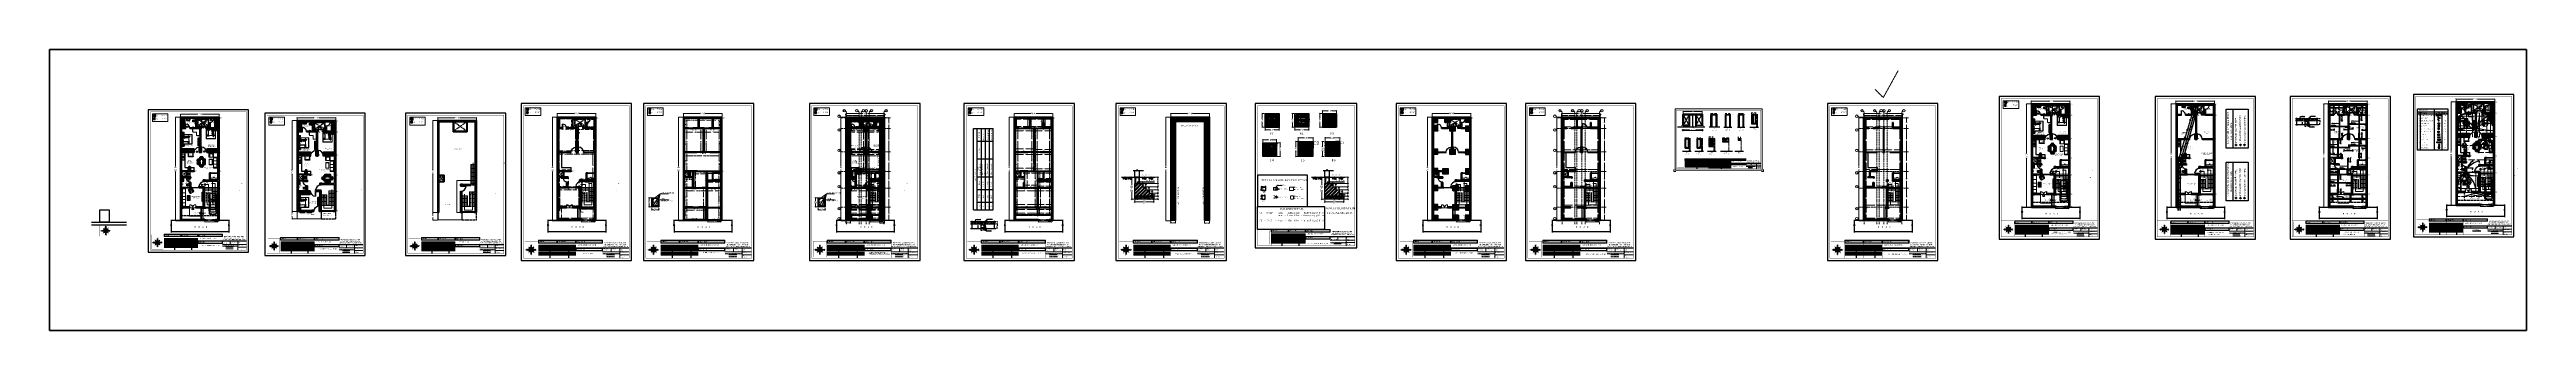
# Model space of a CAD drawing. Header units: millimetres. Extents: x -6808 to 215771, y -89660 to -16303.
# Drawn here: x 93155 to 112002, y -48747 to -46609 of the extents above; entities that cross this region are included whole.
import ezdxf

# ---------------------------------------------------------------- set-up
doc = ezdxf.new("R2010")
doc.units = ezdxf.units.MM
doc.header["$PDMODE"] = 35
for name, pattern in [('ACAD_ISO10W100', [18, 12, -3, 0, -3]), ('CENTER2', [1.125, 0.75, -0.125, 0.125, -0.125]), ('DASHED', [0.75, 0.5, -0.25]), ('DASHED2', [0.375, 0.25, -0.125]), ('HIDDEN', [19.29118, 12.8608, -6.43038])]:
    doc.linetypes.add(name, pattern=pattern)
doc.layers.get('0').update_dxf_attribs({"color": 8})
for name, color, linetype, lineweight in [('_Furniture', 253, 'Continuous', 18), ('A- FUR', 34, 'Continuous', 0), ('A-Lite-Clng', 5, 'Continuous', 30), ('beam', 6, 'CENTER2', 30), ('Beams', 6, 'Continuous', 30), ('CHAUKHAT', 32, 'Continuous', 30), ('CHUKAT', 32, 'Continuous', 25), ('col dimension', 7, 'Continuous', 25), ('COL. FOUN', 6, 'Continuous', 30), ('col.center', 5, 'ACAD_ISO10W100', 15), ('column', 5, 'Continuous', 30), ('COLUMN FOOTING PLAN', 6, 'Continuous', 0), ('dim-1', 4, 'Continuous', 5), ('dim2', 6, 'Continuous', 20), ('door', 5, 'Continuous', 9), ('EL-EXTERNAL LIGHTING', 4, 'Continuous', 9), ('ELE.13', 7, 'Continuous', 13), ('ELEC', 5, 'Continuous', 18), ('elec dim.', 251, 'Continuous', 25), ('ELECTRICAL', 150, 'Continuous', 30), ('FIXture', 132, 'Continuous', 13), ('FORMAT LAAYER', 250, 'Continuous', 13), ('FURNITUR', 32, 'Continuous', 15), ('FURNITURE 2', 33, 'Continuous', 25), ('furnitures', 12, 'Continuous', 13), ('LANDSCAPE', 103, 'Continuous', 18), ('plaster line', 150, 'DASHED2', 30), ('plinth beam', 114, 'Continuous', 30), ('PLUMBING', 6, 'Continuous', 13), ('Projection', 190, 'DASHED', 25), ('railing', 190, 'Continuous', 13), ('SANITARY', 6, 'Continuous', 30), ('SLAB', 5, 'Continuous', 30), ('STAIR', 252, 'Continuous', 15), ('STEEL', 1, 'Continuous', 30), ('text', 7, 'Continuous', 25), ('wall', 7, 'Continuous', 35), ('WALL FOOTING', 6, 'Continuous', 30), ('wokg dim', 152, 'DASHED', 18), ('WWP', 6, 'Continuous', 50)]:
    doc.layers.add(name, color=color, linetype=linetype, lineweight=lineweight)
for name, color, linetype in [('A-Clng', 150, 'Continuous'), ('A-WIN', 5, 'Continuous'), ('Beam Text', 6, 'Continuous'), ('CAR', 252, 'Continuous'), ('DIM OUT', 7, 'Continuous'), ('ELE', 160, 'Continuous'), ('FIX', 35, 'Continuous'), ('FORMAT', 7, 'Continuous'), ('NET 01', 8, 'Continuous'), ('WAL', 7, 'Continuous'), ('WIN', 5, 'Continuous')]:
    doc.layers.add(name, color=color, linetype=linetype)
for name, color, linetype, lineweight, true_color in [('AR.furniture', 7, 'Continuous', 35, 0x009e9e), ('furniture', 7, 'Continuous', 5, 0xe57b2a), ('furniture layout', 7, 'Continuous', 25, 0x006161), ('wall hatch', 7, 'Continuous', 9, 0x4a4a4a)]:
    doc.layers.add(name, color=color, linetype=linetype, lineweight=lineweight, true_color=true_color)
doc.styles.add('3 INCH.', font='times.ttf', dxfattribs={"height": 4})
doc.styles.add('6 INCH', font='times.ttf', dxfattribs={"height": 6})
doc.styles.add('cdim', font='arial.ttf')
doc.styles.add('HYPERMARTBORA0$0$SANSSERIFBOLD', font='sasb____.pfb', dxfattribs={"height": 0.2})
doc.styles.add('SAJ', font='eurr____.ttf')
doc.styles.get("Standard").update_dxf_attribs({"font": 'times.ttf'})
doc.styles.add('working', font='swissl.ttf')
doc.dimstyles.new('DIM-120', dxfattribs={"dimtxt": 6, "dimasz": 3, "dimexe": 0, "dimexo": 6, "dimgap": 0, "dimtad": 0, "dimtih": 1, "dimtoh": 1, "dimzin": 0, "dimdsep": 46, "dimlunit": 4, "dimtxsty": 'Standard', "dimblk": 'ARCHTICK', "dimcen": 0, "dimclrd": 256, "dimclre": 256, "dimclrt": 256, "dimadec": 0, "dimazin": 0, "dimtfac": 1, "dimtofl": 0, "dimtmove": 1, "dimatfit": 0, "dimfxl": 1, "dimtolj": 1, "dimtzin": 0, "dimlwe": -1, "dimarcsym": 0})
doc.dimstyles.new('SAJ', dxfattribs={"dimtxt": 5, "dimasz": 2, "dimexe": 1, "dimexo": 1, "dimgap": 0.09375, "dimtad": 0, "dimdec": 1, "dimzin": 0, "dimdsep": 46, "dimlunit": 4, "dimtxsty": 'SAJ', "dimblk": 'OBLIQUE', "dimcen": 0.125, "dimdle": 0.375, "dimadec": 0, "dimazin": 0, "dimtfac": 1, "dimtdec": 1, "dimtofl": 0, "dimtmove": 0, "dimatfit": 3, "dimldrblk": 'OBLIQUE', "dimfxl": 1, "dimtolj": 1, "dimtzin": 0, "dimlwd": 5, "dimlwe": 5, "dimarcsym": 1})
doc.dimstyles.new('WORKING', dxfattribs={"dimscale": 0, "dimtxt": 7, "dimasz": 3, "dimexe": 1, "dimexo": 1, "dimgap": 0.09375, "dimtad": 0, "dimzin": 0, "dimdsep": 46, "dimlunit": 4, "dimtxsty": 'cdim', "dimblk": 'OBLIQUE', "dimcen": 0.09375, "dimdle": 1, "dimclrd": 7, "dimclre": 7, "dimclrt": 256, "dimadec": 0, "dimazin": 0, "dimtfac": 0.5, "dimtofl": 0, "dimtmove": 1, "dimatfit": 3, "dimldrblk": 'ARCHTICK', "dimfxl": 1, "dimtolj": 1, "dimtzin": 0, "dimarcsym": 0})
pattern_1 = [(90, (-7774.7885, -1267.2327), (-4.7625, 4e-15), []), (90, (-7773.201, -1265.645), (-4.7625, 4e-15), [])]
pattern_2 = [(90, (-6887.594, -1293.1185), (-4.7625, 4e-15), []), (90, (-6886.0066, -1291.531), (-4.7625, 4e-15), [])]
pattern_3 = [(95, (34989.722, -29367.6926), (7.0047325, 5.877669), [0.9525, -10.4775]), (40, (34989.722, -29367.693), (-8.0008945, 5.5088503), [0.762, -8.382]), (145.451, (34990.306, -29367.203), (-0.9961079, 11.3865118), [0.8095, -8.9045]), (91.1842, (34987.926, -29365.897), (11.0705122, 8.0976706), [1.42875, -15.71625]), (141.6356, (34988.848, -29365.222), (-0.3543072, 17.1413216), [1.21425, -13.35675]), (36.184, (34987.926, -29365.897), (-0.3542786, 17.1413193), [1.143, -12.573]), (66, (34989.273, -29365.4475), (8.9760276, 1.7447634), [0.9525, -10.4775]), (11, (34989.273, -29365.4475), (-4.3269963, 8.6970597), [0.762, -8.382]), (116.4514, (34990.021, -29365.302), (4.649002, 10.4418228), [0.8095, -8.9045]), (82.5, (34989.722, -29367.6926), (-2.88027345, 3.09867068), [0, -8.2804, 0, -8.509, 0, -8.41375]), (52.5, (34989.722, -29367.6926), (-1.17948637, 5.90435), [0, -4.8514, 0, -8.0899, 0, -3.20675]), (12.5, (34987.7193, -29369.695), (4.99639315, 4.59130978), [0, -3.175, 0, -9.906, 0, -13.1445]), (2.5, (34986.821, -29370.593), (4.3381952, 6.13611964), [0, -4.1275, 0, -6.5786, 0, -9.3345])]
pattern_4 = [(180, (34897.6731, -29623.1107), (-2e-16, -2.2225), [])]
pattern_5 = [(90, (34897.6731, -29623.1107), (-2.2225, 2e-16), [])]
pattern_6 = [(95, (0, 0), (4.963968, 4.1652637), [0.675, -7.425]), (40, (0, 0), (-5.6699295, 3.9039133), [0.54, -5.94]), (145.451444, (0.4137, 0.347), (-0.7059615, 8.069177), [0.5736617, -6.310279]), (91.1842, (-1.273, 1.273), (7.8452405, 5.738524), [1.0125, -11.1375]), (141.63564, (-0.619, 1.751), (-0.251101, 12.147405), [0.860493, -9.465424]), (36.18416, (-1.273, 1.273), (-0.251101, 12.147405), [0.81, -8.91]), (66, (-0.318, 1.591), (6.3609441, 1.2364423), [0.675, -7.425]), (11, (-0.318, 1.591), (-3.0663773, 6.163276), [0.54, -5.94]), (116.451445, (0.212, 1.694), (3.2945668, 7.399718), [0.5736617, -6.310279]), (82.5, (0, 0), (-2.04113867, 2.19590836), [0, -5.868, 0, -6.03, 0, -5.9625]), (52.5, (0, 0), (-0.8358565, 4.184185), [0, -3.438, 0, -5.733, 0, -2.2725]), (12.5, (-1.4192, -1.4192), (3.5407635, 3.25368686), [0, -2.25, 0, -7.02, 0, -9.315]), (2.5, (-2.0556, -2.0556), (3.0743098, 4.3484383), [0, -2.925, 0, -4.662, 0, -6.615])]
pattern_7 = [(180, (0, 0), (-4e-16, -2.5), [])]
pattern_8 = [(95, (52939.497, -30464.9974), (7.0047325, 5.877669), [0.9525, -10.4775]), (40, (52939.497, -30464.997), (-8.0008945, 5.5088503), [0.762, -8.382]), (145.451, (52940.081, -30464.508), (-0.9961079, 11.3865118), [0.8095, -8.9045]), (91.1842, (52937.701, -30463.201), (11.0705122, 8.0976706), [1.42875, -15.71625]), (141.6356, (52938.624, -30462.527), (-0.3543072, 17.1413216), [1.21425, -13.35675]), (36.184, (52937.701, -30463.201), (-0.3542786, 17.1413193), [1.143, -12.573]), (66, (52939.048, -30462.752), (8.9760276, 1.7447634), [0.9525, -10.4775]), (11, (52939.048, -30462.752), (-4.3269963, 8.6970597), [0.762, -8.382]), (116.4514, (52939.796, -30462.607), (4.649002, 10.4418228), [0.8095, -8.9045]), (82.5, (52939.4974, -30464.9974), (-2.88027345, 3.09867068), [0, -8.2804, 0, -8.509, 0, -8.41375]), (52.5, (52939.4974, -30464.9974), (-1.17948637, 5.90435), [0, -4.8514, 0, -8.0899, 0, -3.20675]), (12.5, (52937.4948, -30467), (4.99639315, 4.59130978), [0, -3.175, 0, -9.906, 0, -13.1445]), (2.5, (52936.597, -30467.898), (4.3381952, 6.13611964), [0, -4.1275, 0, -6.5786, 0, -9.3345])]
pattern_9 = [(180, (52847.4486, -30720.4156), (-2e-16, -2.2225), [])]
pattern_10 = [(90, (52847.4486, -30720.4156), (-2.2225, 2e-16), [])]
pattern_11 = [(95, (0, 0), (7.0047325, 5.87766897), [0.9525, -10.4775]), (40, (0, 0), (-8.00089445, 5.5088503), [0.762, -8.382]), (145.451, (0.584, 0.49), (-0.9961079, 11.38651184), [0.8095, -8.9045]), (91.1842, (-1.796, 1.796), (11.0705122, 8.0976706), [1.42875, -15.71625]), (141.6356, (-0.874, 2.471), (-0.3543072, 17.1413216), [1.21425, -13.35675]), (36.184, (-1.796, 1.796), (-0.3542786, 17.1413193), [1.143, -12.573]), (66, (-0.449, 2.245), (8.97602756, 1.7447634), [0.9525, -10.4775]), (11, (-0.449, 2.245), (-4.3269963, 8.69705966), [0.762, -8.382]), (116.4514, (0.299, 2.3905), (4.649002, 10.4418228), [0.8095, -8.9045]), (82.5, (0, 0), (-2.88027345, 3.09867068), [0, -8.2804, 0, -8.509, 0, -8.41375]), (52.5, (0, 0), (-1.17948637, 5.90435001), [0, -4.8514, 0, -8.0899, 0, -3.20675]), (12.5, (-2.0026, -2.0026), (4.99639315, 4.59130978), [0, -3.175, 0, -9.906, 0, -13.1445]), (2.5, (-2.9006, -2.9006), (4.33819522, 6.13611964), [0, -4.1275, 0, -6.5786, 0, -9.3345])]
pattern_12 = [(45, (-504.544, 1e-11), (-3.36759605, 3.36759605), []), (45, (-502.299, 1e-11), (-3.36759605, 3.36759605), [])]
pattern_13 = [(45, (731.7437, 1e-11), (-3.36759605, 3.36759605), []), (45, (733.9887, 1e-11), (-3.36759605, 3.36759605), [])]
pattern_14 = [(45, (-1714.8023, -2528.9853), (-2.24506403, 2.24506403), [])]
pattern_15 = [(45, (-1714.8023, -2708.9853), (-2.24506403, 2.24506403), [])]
pattern_16 = [(45, (-1714.8023, -2856.4853), (-2.24506403, 2.24506403), [])]
pattern_17 = [(45, (-1714.8023, -2982.4853), (-2.24506403, 2.24506403), [])]
pattern_18 = [(45, (-1714.8023, -3130.9853), (-2.24506403, 2.24506403), [])]
pattern_19 = [(45, (-1429.8023, -2528.9853), (-2.24506403, 2.24506403), [])]
pattern_20 = [(45, (-433.7855, -2528.9853), (-2.24506403, 2.24506403), [])]
pattern_21 = [(45, (-433.7855, -2708.9853), (-2.24506403, 2.24506403), [])]
pattern_22 = [(45, (-433.7855, -2856.4853), (-2.24506403, 2.24506403), [])]
pattern_23 = [(45, (-433.7855, -2982.4853), (-2.24506403, 2.24506403), [])]
pattern_24 = [(45, (-433.7855, -3130.9853), (-2.24506403, 2.24506403), [])]
pattern_25 = [(45, (-148.7855, -2528.9853), (-2.24506403, 2.24506403), [])]
pattern_26 = [(95, (36533.963, -29412.2566), (7.0047325, 5.877669), [0.9525, -10.4775]), (40, (36533.963, -29412.257), (-8.0008945, 5.5088503), [0.762, -8.382]), (145.451, (36534.547, -29411.767), (-0.9961079, 11.3865118), [0.8095, -8.9045]), (91.1842, (36532.167, -29410.46), (11.0705122, 8.0976706), [1.42875, -15.71625]), (141.6356, (36533.09, -29409.786), (-0.3543072, 17.1413216), [1.21425, -13.35675]), (36.184, (36532.167, -29410.46), (-0.3542786, 17.1413193), [1.143, -12.573]), (66, (36533.514, -29410.0115), (8.9760276, 1.7447634), [0.9525, -10.4775]), (11, (36533.514, -29410.0115), (-4.3269963, 8.6970597), [0.762, -8.382]), (116.4514, (36534.262, -29409.866), (4.649002, 10.4418228), [0.8095, -8.9045]), (82.5, (36533.963, -29412.2566), (-2.88027345, 3.09867068), [0, -8.2804, 0, -8.509, 0, -8.41375]), (52.5, (36533.963, -29412.2566), (-1.17948637, 5.90435), [0, -4.8514, 0, -8.0899, 0, -3.20675]), (12.5, (36531.9603, -29414.259), (4.99639315, 4.59130978), [0, -3.175, 0, -9.906, 0, -13.1445]), (2.5, (36531.062, -29415.157), (4.3381952, 6.13611964), [0, -4.1275, 0, -6.5786, 0, -9.3345])]
pattern_27 = [(180, (36441.9141, -29667.6747), (-2e-16, -2.2225), [])]
pattern_28 = [(90, (36441.9141, -29667.6747), (-2.2225, 2e-16), [])]
pattern_29 = [(95, (57401.216, -30464.9974), (7.0047325, 5.877669), [0.9525, -10.4775]), (40, (57401.216, -30464.997), (-8.0008945, 5.5088503), [0.762, -8.382]), (145.451, (57401.8, -30464.508), (-0.9961079, 11.3865118), [0.8095, -8.9045]), (91.1842, (57399.42, -30463.201), (11.0705122, 8.0976706), [1.42875, -15.71625]), (141.6356, (57400.343, -30462.527), (-0.3543072, 17.1413216), [1.21425, -13.35675]), (36.184, (57399.42, -30463.201), (-0.3542786, 17.1413193), [1.143, -12.573]), (66, (57400.767, -30462.752), (8.9760276, 1.7447634), [0.9525, -10.4775]), (11, (57400.767, -30462.752), (-4.3269963, 8.6970597), [0.762, -8.382]), (116.4514, (57401.515, -30462.607), (4.649002, 10.4418228), [0.8095, -8.9045]), (82.5, (57401.2162, -30464.9974), (-2.88027345, 3.09867068), [0, -8.2804, 0, -8.509, 0, -8.41375]), (52.5, (57401.216, -30464.9974), (-1.17948637, 5.90435), [0, -4.8514, 0, -8.0899, 0, -3.20675]), (12.5, (57399.2136, -30467), (4.99639315, 4.59130978), [0, -3.175, 0, -9.906, 0, -13.1445]), (2.5, (57398.3155, -30467.898), (4.3381952, 6.13611964), [0, -4.1275, 0, -6.5786, 0, -9.3345])]
pattern_30 = [(180, (57309.1674, -30720.4156), (-2e-16, -2.2225), [])]
pattern_31 = [(90, (57309.1674, -30720.4156), (-2.2225, 2e-16), [])]
pattern_32 = [(90, (6308.2126, -1166.6897), (-4.7625, 4e-15), []), (90, (6309.8, -1165.1022), (-4.7625, 4e-15), [])]
pattern_33 = [(45, (1160.787, 0), (-3.36759605, 3.36759605), []), (45, (1163.032, 0), (-3.36759605, 3.36759605), [])]
pattern_34 = [(90, (9539.4652, -1150.721), (-4.7625, 4e-15), []), (90, (9541.0527, -1149.1337), (-4.7625, 4e-15), [])]

# ---------------------------------------------------------------- blocks, each defined once
blk = doc.blocks.new('_Oblique')
at = {"color": 0, "linetype": 'ByBlock', "lineweight": -2}
blk.add_line((-0.5, -0.5), (0.5, 0.5), dxfattribs=at)
blk = doc.blocks.new('*D867')
at = {"layer": 'Defpoints', "color": 0, "transparency": 16777216}
for p in [(94445, -47102), (94151, -47124), (94445, -47124)]:
    blk.add_point(p, dxfattribs=at)
at = {"layer": 'dim2', "color": 0, "linetype": 'DASHED', "lineweight": 5, "transparency": 16777216}
for p, q in [((94151, -47123), (94151, -47101)), ((94151, -47102), (94280, -47102)), ((94446, -47102), (94317, -47102)), ((94445, -47123), (94445, -47101))]:
    blk.add_line(p, q, dxfattribs=at)
at = {"layer": 'dim2', "color": 0, "lineweight": 5, "transparency": 16777216, "xscale": 2, "yscale": 2, "zscale": 2, "rotation": 180}
blk.add_blockref('_Oblique', (94151, -47102), dxfattribs=at)
at = {"layer": 'dim2', "color": 0, "lineweight": 5, "transparency": 16777216, "xscale": 2, "yscale": 2, "zscale": 2}
blk.add_blockref('_Oblique', (94445, -47102), dxfattribs=at)
at = {"layer": 'dim2', "color": 0, "transparency": 16777216, "insert": (94298, -47102), "char_height": 12, "attachment_point": 5, "style": 'SAJ'}
blk.add_mtext('\\A1;24\'-6"', dxfattribs=at)
blk = doc.blocks.new('*D868')
at = {"layer": 'Defpoints', "color": 0, "transparency": 16777216}
for p in [(94151, -47124), (94114, -47912), (94151, -47912)]:
    blk.add_point(p, dxfattribs=at)
at = {"layer": 'dim2', "color": 0, "linetype": 'DASHED', "lineweight": 5, "transparency": 16777216}
for p, q in [((94150, -47124), (94113, -47124)), ((94114, -47123), (94114, -47499)), ((94114, -47912), (94114, -47536)), ((94150, -47912), (94113, -47912))]:
    blk.add_line(p, q, dxfattribs=at)
at = {"layer": 'dim2', "color": 0, "lineweight": 5, "transparency": 16777216, "xscale": 2, "yscale": 2, "zscale": 2}
for p, rotation in [((94114, -47124), 90), ((94114, -47912), 270)]:
    blk.add_blockref('_Oblique', p, dxfattribs=dict(at, rotation=rotation))
at = {"layer": 'dim2', "color": 0, "transparency": 16777216, "insert": (94114, -47518), "char_height": 12, "attachment_point": 5, "rotation": 90, "style": 'SAJ'}
blk.add_mtext('\\A1;65\'-8"', dxfattribs=at)
blk = doc.blocks.new('QEWFWE')
at = {"layer": 'NET 01'}
for p, q in [((238503, 15012), (238503, 15016)), ((238503, 15016), (238505, 15016)), ((238504, 15012), (238503, 15012)), ((238503, 15012), (238503, 14988)), ((238503, 14988), (238503, 14984)), ((238504, 14988), (238503, 14988)), ((238503, 14984), (238504, 14984)), ((238504, 15016), (238504, 15012)), ((238504, 14988), (238504, 15012)), ((238504, 14984), (238504, 14988))]:
    blk.add_line(p, q, dxfattribs=at)
for points in [[(238503, 14984), (238502, 14984), (238502, 14981), (238504, 14981), (238504, 14983), (238504, 14983), (238503, 14983)], [(238536, 14984), (238537, 14984), (238537, 14981), (238536, 14981), (238536, 14983), (238536, 14983), (238536, 14983)]]:
    blk.add_lwpolyline(points, close=True, dxfattribs=at)
blk.add_ellipse((238504, 14986), major_axis=(-29.3, 13.5), ratio=0.925766, start_param=-2.718612, end_param=-1.204625, dxfattribs=at)
blk = doc.blocks.new('A$C2AC05335')
at = {"layer": 'door'}
for p, q in [((1, 5), (2, 5)), ((1, 5), (1, 0)), ((3, 0), (1, 0)), ((2, 0), (2, 30)), ((2, 5), (2, 3)), ((2, 3), (3, 3)), ((3, 30), (3, 0)), ((3, 3), (3, 0)), ((3, 3), (57, 3)), ((57, 30), (57, 3)), ((58, 3), (57, 3)), ((57, 3), (57, 0)), ((57, 0), (59, 0)), ((58, 3), (58, 30)), ((59, 5), (58, 5)), ((58, 5), (58, 3)), ((59, 5), (59, 0))]:
    blk.add_line(p, q, dxfattribs=at)
for centre, start, end in [((3, 3), 359.7055, 91.88), ((57, 3), 88.12, 180.2945)]:
    blk.add_arc(centre, 26.9, start, end, dxfattribs=at)
blk = doc.blocks.new('A$C1A9968DB')
at = {"layer": 'furniture', "ltscale": 0.5}
for p, q in [((4, 46), (0, 42)), ((0, 40), (0, 42)), ((0, 40), (5, 39)), ((4, 46), (7, 47)), ((9, 46), (5, 42)), ((12, 43), (5, 42)), ((5, 39), (8, 39)), ((7, 47), (8, 49)), ((8, 49), (9, 49)), ((8, 39), (10, 39)), ((9, 49), (11, 49)), ((11, 46), (9, 46)), ((9, 17), (10, 27)), ((11, 4), (9, 17)), ((10, 1), (9, 1)), ((10, 0), (9, 1)), ((10, 39), (10, 29)), ((10, 36), (10, 34)), ((10, 29), (10, 27)), ((10, 27), (15, 26)), ((10, 27), (10, 27)), ((12, 3), (10, 1)), ((14, 2), (10, 0)), ((11, 49), (11, 48)), ((11, 48), (11, 46)), ((15, 5), (11, 4)), ((12, 4), (12, 3)), ((15, 23), (14, 13)), ((14, 13), (15, 5)), ((14, 5), (15, 3)), ((15, 2), (14, 2)), ((15, 36), (15, 35)), ((15, 36), (15, 36)), ((15, 36), (15, 36)), ((15, 36), (15, 36)), ((15, 36), (15, 36)), ((15, 36), (15, 36)), ((16, 36), (15, 36)), ((15, 35), (16, 35)), ((15, 35), (15, 35)), ((15, 35), (15, 35)), ((15, 35), (15, 35)), ((15, 35), (15, 35)), ((15, 35), (15, 35)), ((15, 35), (15, 35)), ((15, 35), (15, 35)), ((15, 35), (15, 35)), ((15, 35), (15, 35)), ((15, 35), (15, 34)), ((15, 34), (15, 33)), ((15, 26), (22, 27)), ((16, 23), (15, 23)), ((15, 3), (15, 2)), ((15, 3), (15, 3)), ((16, 37), (17, 37)), ((16, 36), (16, 37)), ((16, 36), (16, 36)), ((16, 36), (16, 36)), ((16, 36), (16, 36)), ((16, 36), (16, 36)), ((16, 36), (16, 36)), ((16, 35), (16, 36)), ((18, 20), (16, 23)), ((18, 37), (17, 37)), ((17, 36), (17, 37)), ((17, 36), (17, 36)), ((17, 36), (17, 36)), ((17, 36), (17, 36)), ((17, 36), (17, 36)), ((18, 37), (18, 36)), ((23, 37), (18, 37)), ((18, 16), (18, 20)), ((19, 15), (18, 16)), ((19, 35), (19, 34)), ((19, 34), (19, 33)), ((19, 34), (19, 34)), ((25, 34), (19, 34)), ((21, 16), (19, 15)), ((21, 31), (21, 34)), ((22, 27), (21, 31)), ((23, 20), (21, 16)), ((22, 27), (23, 22)), ((23, 22), (22, 21)), ((22, 21), (23, 20)), ((25, 38), (25, 34))]:
    blk.add_line(p, q, dxfattribs=at)
blk.add_lwpolyline([(9, 1), (9, 1), (10, 1)], dxfattribs=at)
for centre, radius, start, end in [((11, 31), 5.23, 49.9003, 101.4337), ((11, 29), 5.23, 51.462, 101.4337), ((11, 30), 5.23, 51.462, 101.4337), ((17, 29), 4.67, 64.6865, 115.3135), ((17, 30), 4.67, 64.6865, 115.3135), ((17, 31), 4.67, 65.9134, 100.1371), ((18, 36), 7.5, 13.6872, 89.7043)]:
    blk.add_arc(centre, radius, start, end, dxfattribs=at)
at = {"layer": 'furniture', "ltscale": 0.5, "extrusion": (1.33e-14, -5.24506e-16, -1)}
blk.add_ellipse((15, 44), major_axis=(0, -4.19), ratio=0.740098, start_param=4.712389, end_param=10.995574, dxfattribs=at)
at = {"layer": 'furniture', "ltscale": 0.5, "extrusion": (1.32939e-14, -5.4405e-16, -1)}
blk.add_ellipse((19, 15), major_axis=(-0.51, -3.71), ratio=0.422098, start_param=4.512692, end_param=7.948784, dxfattribs=at)
blk = doc.blocks.new('*X398')
at = {"color": 0}
for p, q in [((221.85, 124.19), (221.86, 124.2)), ((221.85, 124.19), (221.86, 124.2)), ((221.85, 124.18), (221.86, 124.19)), ((221.85, 124.17), (221.86, 124.18)), ((221.85, 124.16), (221.86, 124.17)), ((221.85, 124.16), (221.86, 124.17)), ((221.85, 124.15), (221.86, 124.16)), ((221.85, 124.14), (221.86, 124.15)), ((221.85, 124.13), (221.86, 124.14)), ((221.85, 124.12), (221.86, 124.13)), ((221.85, 124.11), (221.86, 124.12)), ((221.85, 124.11), (221.86, 124.12)), ((221.85, 124.1), (221.86, 124.11)), ((221.85, 124.09), (221.86, 124.1)), ((221.85, 124.08), (221.86, 124.09)), ((221.85, 124.08), (221.86, 124.09)), ((221.85, 124.07), (221.86, 124.08)), ((221.85, 124.06), (221.86, 124.07)), ((221.85, 124.05), (221.86, 124.06)), ((221.85, 124.04), (221.86, 124.05)), ((221.85, 124.03), (221.86, 124.04)), ((221.85, 124.03), (221.86, 124.04)), ((221.85, 124.02), (221.86, 124.03)), ((221.85, 124.01), (221.86, 124.02)), ((221.85, 124), (221.86, 124.01)), ((221.85, 124), (221.86, 124.01)), ((221.85, 123.99), (221.86, 124)), ((221.85, 123.98), (221.86, 123.99)), ((221.85, 123.97), (221.86, 123.98)), ((221.85, 123.97), (221.86, 123.98)), ((221.85, 123.95), (221.86, 123.96)), ((221.85, 123.95), (221.86, 123.96)), ((221.85, 123.94), (221.86, 123.95)), ((221.85, 123.93), (221.86, 123.94)), ((221.85, 123.92), (221.86, 123.93)), ((221.85, 123.92), (221.86, 123.93)), ((221.85, 123.91), (221.86, 123.92)), ((221.85, 123.9), (221.86, 123.91)), ((221.85, 123.89), (221.86, 123.9)), ((221.85, 123.89), (221.86, 123.9)), ((221.85, 123.88), (221.86, 123.89)), ((221.85, 123.87), (221.86, 123.88)), ((221.85, 123.86), (221.86, 123.87)), ((221.85, 123.85), (221.86, 123.86)), ((221.85, 123.84), (221.86, 123.85)), ((221.85, 123.84), (221.86, 123.85)), ((221.85, 123.83), (221.86, 123.84)), ((221.85, 123.82), (221.86, 123.83)), ((221.85, 123.81), (221.86, 123.82)), ((221.85, 123.81), (221.86, 123.82)), ((221.85, 123.8), (221.86, 123.81)), ((221.85, 123.79), (221.86, 123.8)), ((221.85, 123.78), (221.86, 123.79)), ((221.85, 123.77), (221.86, 123.78)), ((221.85, 123.76), (221.86, 123.77)), ((221.85, 123.76), (221.86, 123.77)), ((221.85, 123.75), (221.86, 123.76)), ((221.85, 123.74), (221.86, 123.75)), ((221.85, 123.73), (221.86, 123.74)), ((221.85, 123.73), (221.86, 123.74)), ((221.85, 123.72), (221.86, 123.73)), ((221.85, 123.71), (221.86, 123.72)), ((221.85, 123.7), (221.86, 123.71)), ((221.85, 123.69), (221.86, 123.7)), ((221.85, 123.68), (221.86, 123.69)), ((221.85, 123.68), (221.86, 123.69)), ((221.85, 123.67), (221.86, 123.68)), ((221.85, 123.66), (221.86, 123.67)), ((221.85, 123.65), (221.86, 123.66)), ((221.85, 123.65), (221.86, 123.66)), ((221.85, 123.64), (221.86, 123.65)), ((221.86, 124.19), (221.87, 124.2)), ((221.86, 123.64), (221.87, 123.65)), ((221.87, 124.19), (221.88, 124.2)), ((221.87, 123.64), (221.88, 123.65)), ((221.87, 123.64), (221.88, 123.65)), ((221.88, 124.19), (221.89, 124.2)), ((221.88, 124.19), (221.89, 124.2)), ((221.88, 123.64), (221.89, 123.65)), ((221.89, 124.19), (221.9, 124.2)), ((221.89, 123.64), (221.9, 123.65)), ((221.9, 124.19), (221.91, 124.2)), ((221.9, 123.64), (221.91, 123.65)), ((221.91, 124.19), (221.92, 124.2)), ((221.91, 124.19), (221.92, 124.2)), ((221.91, 123.64), (221.92, 123.65)), ((221.92, 124.19), (221.93, 124.2)), ((221.92, 123.64), (221.93, 123.65)), ((221.92, 123.64), (221.93, 123.65)), ((221.93, 124.19), (221.94, 124.2)), ((221.93, 123.64), (221.94, 123.65)), ((221.94, 124.19), (221.95, 124.2)), ((221.94, 123.64), (221.95, 123.65)), ((221.95, 124.19), (221.96, 124.2)), ((221.95, 123.64), (221.96, 123.65)), ((221.95, 123.64), (221.96, 123.65)), ((221.96, 124.19), (221.97, 124.2)), ((221.96, 124.19), (221.97, 124.2)), ((221.96, 123.64), (221.97, 123.65)), ((221.97, 124.19), (221.98, 124.2)), ((221.97, 123.64), (221.98, 123.65)), ((221.98, 124.19), (221.99, 124.2)), ((221.98, 123.64), (221.99, 123.65)), ((221.98, 123.64), (221.99, 123.65)), ((221.99, 124.19), (222, 124.2)), ((221.99, 124.19), (222, 124.2)), ((222, 124.19), (222.01, 124.2)), ((222, 123.64), (222.01, 123.65)), ((222, 123.64), (222.01, 123.65)), ((222.01, 124.19), (222.02, 124.2)), ((222.01, 123.64), (222.02, 123.65)), ((222.02, 124.19), (222.03, 124.2)), ((222.02, 123.64), (222.03, 123.65)), ((222.03, 124.19), (222.04, 124.2)), ((222.03, 123.64), (222.04, 123.65)), ((222.03, 123.64), (222.04, 123.65)), ((222.04, 124.19), (222.05, 124.2)), ((222.04, 124.19), (222.05, 124.2)), ((222.04, 123.64), (222.05, 123.65)), ((222.05, 124.19), (222.06, 124.2)), ((222.05, 123.64), (222.06, 123.65)), ((222.06, 124.19), (222.07, 124.2)), ((222.06, 123.64), (222.07, 123.65)), ((222.06, 123.64), (222.07, 123.65)), ((222.07, 124.19), (222.08, 124.2)), ((222.07, 124.19), (222.08, 124.2)), ((222.07, 123.64), (222.08, 123.65)), ((222.08, 124.19), (222.09, 124.2)), ((222.08, 123.64), (222.09, 123.65)), ((222.09, 124.19), (222.1, 124.2)), ((222.09, 123.64), (222.1, 123.65)), ((222.1, 124.19), (222.11, 124.2)), ((222.1, 123.64), (222.11, 123.65)), ((222.11, 124.19), (222.12, 124.2)), ((222.11, 123.64), (222.12, 123.65)), ((222.11, 123.64), (222.12, 123.65)), ((222.12, 124.19), (222.13, 124.2)), ((222.12, 124.19), (222.13, 124.2)), ((222.12, 123.64), (222.13, 123.65)), ((222.13, 124.19), (222.14, 124.2)), ((222.13, 123.64), (222.14, 123.65)), ((222.14, 124.19), (222.15, 124.2)), ((222.14, 123.64), (222.15, 123.65)), ((222.14, 123.64), (222.15, 123.65)), ((222.15, 124.19), (222.16, 124.2)), ((222.15, 124.19), (222.16, 124.2)), ((222.15, 123.64), (222.16, 123.65)), ((222.16, 124.19), (222.17, 124.2)), ((222.16, 123.64), (222.17, 123.65)), ((222.17, 124.19), (222.18, 124.2)), ((222.17, 123.64), (222.18, 123.65)), ((222.18, 124.19), (222.19, 124.2)), ((222.18, 124.19), (222.19, 124.2)), ((222.18, 123.64), (222.19, 123.65)), ((222.19, 123.64), (222.2, 123.65)), ((222.19, 123.64), (222.2, 123.65)), ((222.2, 124.19), (222.21, 124.2)), ((222.2, 124.19), (222.21, 124.2)), ((222.2, 123.64), (222.21, 123.65)), ((222.21, 124.19), (222.22, 124.2)), ((222.21, 123.64), (222.22, 123.65)), ((222.22, 124.19), (222.23, 124.2)), ((222.22, 123.64), (222.23, 123.65)), ((222.22, 123.64), (222.23, 123.65)), ((222.23, 124.19), (222.24, 124.2)), ((222.23, 124.19), (222.24, 124.2)), ((222.23, 123.64), (222.24, 123.65)), ((222.24, 124.19), (222.25, 124.2)), ((222.24, 123.64), (222.25, 123.65)), ((222.25, 124.19), (222.26, 124.2)), ((222.25, 123.64), (222.26, 123.65)), ((222.26, 124.19), (222.27, 124.2)), ((222.26, 124.19), (222.27, 124.2)), ((222.26, 123.64), (222.27, 123.65)), ((222.27, 124.19), (222.28, 124.2)), ((222.27, 123.64), (222.28, 123.65)), ((222.27, 123.64), (222.28, 123.65)), ((222.28, 124.19), (222.29, 124.2)), ((222.28, 123.64), (222.29, 123.65)), ((222.29, 124.19), (222.3, 124.2)), ((222.29, 123.64), (222.3, 123.65)), ((222.3, 124.19), (222.31, 124.2)), ((222.3, 123.64), (222.31, 123.65)), ((222.3, 123.64), (222.31, 123.65)), ((222.31, 124.19), (222.32, 124.2)), ((222.31, 124.19), (222.32, 124.2)), ((222.31, 123.64), (222.32, 123.65)), ((222.32, 124.19), (222.33, 124.2)), ((222.32, 123.64), (222.33, 123.65)), ((222.33, 124.19), (222.34, 124.2)), ((222.33, 123.64), (222.34, 123.65)), ((222.33, 123.64), (222.34, 123.65)), ((222.34, 124.19), (222.35, 124.2)), ((222.34, 124.19), (222.35, 124.2)), ((222.35, 124.19), (222.36, 124.2)), ((222.35, 123.64), (222.36, 123.65)), ((222.35, 123.64), (222.36, 123.65)), ((222.36, 124.19), (222.37, 124.2)), ((222.36, 123.64), (222.37, 123.65)), ((222.37, 124.19), (222.38, 124.2)), ((222.37, 123.64), (222.38, 123.65)), ((222.38, 124.19), (222.39, 124.2)), ((222.38, 123.64), (222.39, 123.65)), ((222.38, 123.64), (222.39, 123.65)), ((222.39, 124.19), (222.4, 124.2)), ((222.39, 124.19), (222.4, 124.2)), ((222.39, 123.64), (222.41, 123.66)), ((222.4, 124.19), (222.41, 124.2)), ((222.4, 124.18), (222.41, 124.19)), ((222.4, 124.17), (222.41, 124.18)), ((222.4, 124.17), (222.41, 124.18)), ((222.4, 124.15), (222.41, 124.16)), ((222.4, 124.15), (222.41, 124.16)), ((222.4, 124.14), (222.41, 124.15)), ((222.4, 124.13), (222.41, 124.14)), ((222.4, 124.12), (222.41, 124.13)), ((222.4, 124.12), (222.41, 124.13)), ((222.4, 124.11), (222.41, 124.12)), ((222.4, 124.1), (222.41, 124.11)), ((222.4, 124.09), (222.41, 124.1)), ((222.4, 124.09), (222.41, 124.1)), ((222.4, 124.08), (222.41, 124.09)), ((222.4, 124.07), (222.41, 124.08)), ((222.4, 124.06), (222.41, 124.07)), ((222.4, 124.05), (222.41, 124.06)), ((222.4, 124.04), (222.41, 124.05)), ((222.4, 124.04), (222.41, 124.05)), ((222.4, 124.03), (222.41, 124.04)), ((222.4, 124.02), (222.41, 124.03)), ((222.4, 124.01), (222.41, 124.02)), ((222.4, 124.01), (222.41, 124.02)), ((222.4, 124), (222.41, 124.01)), ((222.4, 123.99), (222.41, 124)), ((222.4, 123.98), (222.41, 123.99)), ((222.4, 123.97), (222.41, 123.98)), ((222.4, 123.96), (222.41, 123.97)), ((222.4, 123.96), (222.41, 123.97)), ((222.4, 123.95), (222.41, 123.96)), ((222.4, 123.94), (222.41, 123.95)), ((222.4, 123.93), (222.41, 123.94)), ((222.4, 123.93), (222.41, 123.94)), ((222.4, 123.92), (222.41, 123.93)), ((222.4, 123.91), (222.41, 123.92)), ((222.4, 123.9), (222.41, 123.91)), ((222.4, 123.89), (222.41, 123.9)), ((222.4, 123.88), (222.41, 123.89)), ((222.4, 123.88), (222.41, 123.89)), ((222.4, 123.87), (222.41, 123.88)), ((222.4, 123.86), (222.41, 123.87)), ((222.4, 123.85), (222.41, 123.86)), ((222.4, 123.85), (222.41, 123.86)), ((222.4, 123.84), (222.41, 123.85)), ((222.4, 123.83), (222.41, 123.84)), ((222.4, 123.82), (222.41, 123.83)), ((222.4, 123.82), (222.41, 123.83)), ((222.4, 123.8), (222.41, 123.81)), ((222.4, 123.8), (222.41, 123.81)), ((222.4, 123.79), (222.41, 123.8)), ((222.4, 123.78), (222.41, 123.79)), ((222.4, 123.77), (222.41, 123.78)), ((222.4, 123.77), (222.41, 123.78)), ((222.4, 123.76), (222.41, 123.77)), ((222.4, 123.75), (222.41, 123.76)), ((222.4, 123.74), (222.41, 123.75)), ((222.4, 123.74), (222.41, 123.75)), ((222.4, 123.73), (222.41, 123.74)), ((222.4, 123.72), (222.41, 123.73)), ((222.4, 123.71), (222.41, 123.72)), ((222.4, 123.7), (222.41, 123.71)), ((222.4, 123.69), (222.41, 123.7)), ((222.4, 123.69), (222.41, 123.7)), ((222.4, 123.68), (222.41, 123.69)), ((222.4, 123.67), (222.41, 123.68)), ((222.4, 123.66), (222.41, 123.67)), ((222.4, 123.66), (222.41, 123.67)), ((222.4, 123.64), (222.41, 123.65))]:
    blk.add_line(p, q, dxfattribs=at)
blk = doc.blocks.new('M_DFURN_LEM_3D TELEPHONE_P')
at = {"color": 0, "linetype": 'ByBlock', "lineweight": -2}
for points in [[(0.25, -0.0875), (0.25, 0.0875), (0, 0.0875), (0, -0.0875)], [(0.24, -0.0175), (0.01, -0.0175), (0.01, -0.0775), (0.24, -0.0775)]]:
    blk.add_lwpolyline(points, close=True, dxfattribs=at)
for centre in [(0.13, 0.0625), (0.13, 0.0325), (0.13, 0.0025), (0.16, 0.0625), (0.16, 0.0325), (0.16, 0.0025), (0.19, 0.0625), (0.19, 0.0325), (0.19, 0.0025), (0.22, 0.0625), (0.22, 0.0325), (0.22, 0.0025)]:
    blk.add_circle(centre, 0.01, dxfattribs=at)
at = {"layer": 'Defpoints', "color": 0, "linetype": 'ByBlock', "lineweight": -2}
blk.add_point((0.25, 0), dxfattribs=at)
blk = doc.blocks.new('ertergrgr')
at = {"layer": 'furnitures', "color": 27, "lineweight": 25}
for p, q in [((-766500, 424290), (-766500, 424308)), ((-766483, 424308), (-766500, 424308)), ((-766484, 424307), (-766500, 424307)), ((-766483, 424307), (-766500, 424307)), ((-766500, 424291), (-766500, 424307)), ((-766500, 424291), (-766500, 424307)), ((-766484, 424291), (-766500, 424291)), ((-766483, 424291), (-766500, 424291)), ((-766483, 424290), (-766500, 424290)), ((-766492, 424299), (-766499, 424307)), ((-766494, 424291), (-766499, 424297)), ((-766485, 424302), (-766489, 424307)), ((-766484, 424300), (-766489, 424305)), ((-766488, 424294), (-766486, 424294)), ((-766487, 424294), (-766487, 424295)), ((-766484, 424291), (-766484, 424307)), ((-766483, 424290), (-766483, 424308)), ((-766483, 424291), (-766483, 424307)), ((-766483, 424290), (-766411, 424290)), ((-766411, 424301), (-766422, 424301)), ((-766411, 424300), (-766422, 424300)), ((-766411, 424299), (-766422, 424299)), ((-766411, 424290), (-766411, 424369)), ((-766411, 424308), (-766394, 424308)), ((-766411, 424290), (-766411, 424308)), ((-766411, 424307), (-766395, 424307)), ((-766411, 424307), (-766394, 424307)), ((-766411, 424291), (-766411, 424307)), ((-766411, 424291), (-766411, 424307)), ((-766410, 424300), (-766405, 424305)), ((-766409, 424302), (-766405, 424307)), ((-766407, 424294), (-766408, 424294)), ((-766407, 424294), (-766407, 424295)), ((-766402, 424299), (-766401, 424300)), ((-766401, 424291), (-766395, 424297)), ((-766397, 424306), (-766396, 424307)), ((-766395, 424291), (-766395, 424307)), ((-766394, 424290), (-766394, 424308)), ((-766394, 424291), (-766394, 424307))]:
    blk.add_line(p, q, dxfattribs=at)
at = {"layer": 'furnitures', "color": 27, "ltscale": 50}
for p, q in [((-766411, 424369), (-766483, 424369)), ((-766483, 424290), (-766483, 424369)), ((-766411, 424367), (-766483, 424367)), ((-766483, 424348), (-766483, 424347)), ((-766482, 424347), (-766483, 424348)), ((-766483, 424347), (-766483, 424347)), ((-766477, 424301), (-766483, 424301)), ((-766476, 424300), (-766483, 424300)), ((-766476, 424299), (-766483, 424299)), ((-766481, 424347), (-766482, 424347)), ((-766482, 424347), (-766482, 424347)), ((-766481, 424347), (-766481, 424347)), ((-766481, 424346), (-766481, 424347)), ((-766481, 424346), (-766481, 424346)), ((-766480, 424346), (-766481, 424346)), ((-766479, 424346), (-766480, 424346)), ((-766480, 424346), (-766480, 424346)), ((-766479, 424345), (-766479, 424346)), ((-766479, 424346), (-766479, 424346)), ((-766479, 424346), (-766479, 424346)), ((-766478, 424345), (-766479, 424345)), ((-766477, 424345), (-766478, 424345)), ((-766478, 424345), (-766478, 424345)), ((-766478, 424345), (-766478, 424345)), ((-766478, 424345), (-766478, 424345)), ((-766477, 424345), (-766477, 424345)), ((-766476, 424345), (-766477, 424345)), ((-766477, 424345), (-766477, 424345)), ((-766475, 424345), (-766476, 424345)), ((-766476, 424345), (-766476, 424345)), ((-766476, 424345), (-766476, 424345)), ((-766475, 424345), (-766475, 424345)), ((-766474, 424345), (-766475, 424345)), ((-766473, 424345), (-766474, 424345)), ((-766474, 424345), (-766474, 424345)), ((-766474, 424345), (-766474, 424345)), ((-766474, 424345), (-766474, 424345)), ((-766474, 424345), (-766474, 424345)), ((-766473, 424345), (-766473, 424345)), ((-766472, 424345), (-766473, 424345)), ((-766473, 424345), (-766473, 424345)), ((-766471, 424346), (-766472, 424346)), ((-766472, 424346), (-766472, 424346)), ((-766472, 424346), (-766472, 424345)), ((-766471, 424346), (-766471, 424346)), ((-766471, 424346), (-766471, 424346)), ((-766471, 424346), (-766471, 424346)), ((-766465, 424347), (-766466, 424347)), ((-766466, 424347), (-766466, 424347)), ((-766465, 424347), (-766465, 424347)), ((-766465, 424347), (-766465, 424347)), ((-766465, 424347), (-766465, 424347)), ((-766464, 424347), (-766465, 424347)), ((-766464, 424347), (-766464, 424347)), ((-766464, 424347), (-766464, 424347)), ((-766463, 424347), (-766464, 424347)), ((-766462, 424347), (-766463, 424347)), ((-766463, 424347), (-766463, 424347)), ((-766463, 424347), (-766463, 424347)), ((-766463, 424347), (-766463, 424347)), ((-766463, 424347), (-766463, 424347)), ((-766461, 424347), (-766462, 424347)), ((-766461, 424347), (-766461, 424347)), ((-766461, 424347), (-766461, 424347)), ((-766461, 424347), (-766461, 424347)), ((-766461, 424346), (-766461, 424347)), ((-766460, 424346), (-766461, 424346)), ((-766459, 424346), (-766460, 424346)), ((-766460, 424346), (-766460, 424346)), ((-766460, 424346), (-766460, 424346)), ((-766459, 424346), (-766459, 424346)), ((-766458, 424346), (-766459, 424346)), ((-766459, 424346), (-766459, 424346)), ((-766440, 424301), (-766459, 424301)), ((-766440, 424300), (-766459, 424300)), ((-766440, 424299), (-766459, 424299)), ((-766458, 424346), (-766458, 424346)), ((-766457, 424346), (-766458, 424346)), ((-766458, 424346), (-766458, 424346)), ((-766456, 424345), (-766457, 424346)), ((-766457, 424346), (-766457, 424346)), ((-766457, 424346), (-766457, 424346)), ((-766456, 424345), (-766456, 424346)), ((-766456, 424346), (-766456, 424345)), ((-766455, 424345), (-766456, 424345)), ((-766454, 424345), (-766455, 424345)), ((-766455, 424345), (-766455, 424345)), ((-766455, 424345), (-766455, 424345)), ((-766453, 424345), (-766454, 424345)), ((-766452, 424345), (-766453, 424345)), ((-766453, 424345), (-766453, 424345)), ((-766452, 424345), (-766452, 424345)), ((-766452, 424345), (-766452, 424345)), ((-766445, 424345), (-766452, 424345)), ((-766444, 424345), (-766445, 424345)), ((-766444, 424345), (-766444, 424345)), ((-766443, 424345), (-766444, 424345)), ((-766444, 424345), (-766444, 424345)), ((-766443, 424345), (-766443, 424345)), ((-766442, 424345), (-766443, 424345)), ((-766442, 424345), (-766442, 424345)), ((-766442, 424345), (-766442, 424345)), ((-766441, 424345), (-766442, 424345)), ((-766441, 424345), (-766441, 424345)), ((-766441, 424345), (-766441, 424345)), ((-766440, 424345), (-766441, 424345)), ((-766440, 424345), (-766440, 424345)), ((-766439, 424345), (-766440, 424345)), ((-766440, 424345), (-766440, 424345)), ((-766438, 424345), (-766439, 424345)), ((-766439, 424345), (-766439, 424345)), ((-766439, 424345), (-766439, 424345)), ((-766439, 424345), (-766439, 424345)), ((-766439, 424345), (-766439, 424345)), ((-766437, 424345), (-766438, 424345)), ((-766438, 424345), (-766438, 424345)), ((-766438, 424345), (-766438, 424345)), ((-766436, 424345), (-766437, 424345)), ((-766436, 424346), (-766436, 424345)), ((-766435, 424346), (-766436, 424346)), ((-766436, 424346), (-766436, 424346)), ((-766435, 424346), (-766435, 424346)), ((-766435, 424346), (-766435, 424346)), ((-766434, 424346), (-766435, 424346)), ((-766434, 424346), (-766434, 424346)), ((-766433, 424346), (-766434, 424346)), ((-766434, 424346), (-766434, 424346)), ((-766432, 424347), (-766433, 424347)), ((-766433, 424347), (-766433, 424347)), ((-766433, 424347), (-766433, 424346)), ((-766431, 424347), (-766432, 424347)), ((-766432, 424347), (-766432, 424347)), ((-766432, 424347), (-766432, 424347)), ((-766430, 424347), (-766431, 424347)), ((-766431, 424347), (-766431, 424347)), ((-766431, 424347), (-766431, 424347)), ((-766429, 424348), (-766430, 424347)), ((-766430, 424347), (-766430, 424347)), ((-766430, 424347), (-766430, 424347)), ((-766430, 424347), (-766430, 424347)), ((-766430, 424347), (-766430, 424347)), ((-766428, 424348), (-766429, 424348)), ((-766429, 424348), (-766429, 424348)), ((-766429, 424304), (-766429, 424347)), ((-766429, 424290), (-766429, 424296)), ((-766428, 424348), (-766428, 424348)), ((-766427, 424348), (-766428, 424348)), ((-766428, 424348), (-766428, 424348)), ((-766428, 424304), (-766428, 424348)), ((-766428, 424304), (-766428, 424348)), ((-766428, 424290), (-766428, 424296)), ((-766428, 424290), (-766428, 424296)), ((-766426, 424348), (-766427, 424348)), ((-766427, 424348), (-766427, 424348)), ((-766427, 424348), (-766427, 424348)), ((-766426, 424348), (-766426, 424348)), ((-766426, 424348), (-766426, 424348)), ((-766425, 424348), (-766426, 424348)), ((-766426, 424348), (-766426, 424348)), ((-766424, 424348), (-766425, 424348)), ((-766425, 424348), (-766425, 424348)), ((-766425, 424348), (-766425, 424348)), ((-766425, 424348), (-766425, 424348)), ((-766423, 424348), (-766424, 424348)), ((-766424, 424348), (-766424, 424348)), ((-766424, 424348), (-766424, 424348)), ((-766424, 424348), (-766424, 424348)), ((-766424, 424348), (-766424, 424348)), ((-766423, 424348), (-766423, 424347)), ((-766423, 424347), (-766423, 424348)), ((-766423, 424347), (-766422, 424348)), ((-766423, 424347), (-766423, 424348)), ((-766422, 424347), (-766423, 424347)), ((-766422, 424348), (-766421, 424348)), ((-766422, 424348), (-766422, 424348)), ((-766422, 424348), (-766422, 424348)), ((-766422, 424348), (-766422, 424348)), ((-766422, 424348), (-766422, 424348)), ((-766422, 424348), (-766422, 424348)), ((-766422, 424348), (-766422, 424348)), ((-766422, 424346), (-766422, 424347)), ((-766422, 424347), (-766422, 424347)), ((-766421, 424346), (-766422, 424346)), ((-766421, 424345), (-766422, 424346)), ((-766422, 424346), (-766421, 424346)), ((-766422, 424346), (-766422, 424346)), ((-766421, 424348), (-766421, 424348)), ((-766421, 424348), (-766421, 424348)), ((-766421, 424348), (-766421, 424348)), ((-766421, 424348), (-766421, 424348)), ((-766421, 424348), (-766420, 424348)), ((-766421, 424348), (-766421, 424348)), ((-766421, 424348), (-766421, 424348)), ((-766421, 424345), (-766421, 424345)), ((-766421, 424345), (-766421, 424345)), ((-766421, 424345), (-766421, 424345)), ((-766421, 424344), (-766421, 424345)), ((-766421, 424344), (-766421, 424344)), ((-766421, 424343), (-766421, 424344)), ((-766421, 424344), (-766421, 424344)), ((-766421, 424344), (-766421, 424344)), ((-766421, 424343), (-766421, 424343)), ((-766421, 424343), (-766421, 424343)), ((-766421, 424343), (-766421, 424343)), ((-766421, 424342), (-766421, 424343)), ((-766421, 424341), (-766421, 424342)), ((-766421, 424342), (-766421, 424342)), ((-766421, 424342), (-766421, 424342)), ((-766421, 424342), (-766421, 424342)), ((-766421, 424340), (-766421, 424341)), ((-766421, 424341), (-766421, 424341)), ((-766421, 424341), (-766421, 424341)), ((-766421, 424341), (-766421, 424341)), ((-766421, 424340), (-766421, 424340)), ((-766421, 424340), (-766421, 424340)), ((-766421, 424339), (-766421, 424340)), ((-766420, 424339), (-766421, 424338)), ((-766421, 424338), (-766421, 424339)), ((-766421, 424339), (-766421, 424339)), ((-766421, 424339), (-766421, 424339)), ((-766421, 424339), (-766421, 424339)), ((-766421, 424339), (-766421, 424339)), ((-766421, 424338), (-766421, 424338)), ((-766421, 424338), (-766421, 424338)), ((-766421, 424338), (-766421, 424338)), ((-766421, 424338), (-766421, 424338)), ((-766421, 424338), (-766421, 424338)), ((-766420, 424348), (-766420, 424348)), ((-766420, 424348), (-766419, 424348)), ((-766420, 424348), (-766420, 424348)), ((-766420, 424348), (-766420, 424348)), ((-766419, 424339), (-766420, 424339)), ((-766420, 424339), (-766420, 424339)), ((-766420, 424339), (-766420, 424339)), ((-766419, 424348), (-766419, 424348)), ((-766419, 424348), (-766419, 424348)), ((-766419, 424348), (-766419, 424348)), ((-766419, 424348), (-766418, 424348)), ((-766419, 424348), (-766419, 424348)), ((-766419, 424348), (-766419, 424348)), ((-766419, 424340), (-766419, 424340)), ((-766419, 424340), (-766419, 424339)), ((-766418, 424340), (-766419, 424340)), ((-766418, 424348), (-766418, 424348)), ((-766418, 424348), (-766418, 424348)), ((-766418, 424348), (-766418, 424348)), ((-766418, 424348), (-766418, 424348)), ((-766418, 424348), (-766417, 424347)), ((-766417, 424340), (-766418, 424340)), ((-766418, 424340), (-766418, 424340)), ((-766418, 424340), (-766418, 424340)), ((-766418, 424340), (-766418, 424340)), ((-766417, 424347), (-766417, 424347)), ((-766417, 424347), (-766417, 424347)), ((-766417, 424347), (-766417, 424347)), ((-766417, 424347), (-766416, 424346)), ((-766416, 424340), (-766417, 424340)), ((-766417, 424340), (-766417, 424340)), ((-766417, 424340), (-766417, 424340)), ((-766417, 424340), (-766417, 424340)), ((-766417, 424340), (-766417, 424340)), ((-766417, 424340), (-766417, 424340)), ((-766417, 424340), (-766417, 424340)), ((-766416, 424346), (-766416, 424346)), ((-766416, 424346), (-766411, 424342)), ((-766416, 424340), (-766416, 424340)), ((-766415, 424340), (-766416, 424340)), ((-766416, 424340), (-766416, 424340)), ((-766416, 424340), (-766416, 424340)), ((-766416, 424340), (-766416, 424340)), ((-766416, 424340), (-766416, 424340)), ((-766414, 424340), (-766415, 424340)), ((-766415, 424340), (-766415, 424340)), ((-766415, 424340), (-766415, 424340)), ((-766414, 424340), (-766414, 424340)), ((-766413, 424340), (-766414, 424340)), ((-766414, 424340), (-766414, 424340)), ((-766414, 424340), (-766414, 424340)), ((-766414, 424340), (-766414, 424340)), ((-766414, 424340), (-766414, 424340)), ((-766411, 424340), (-766413, 424340)), ((-766413, 424340), (-766413, 424340)), ((-766413, 424340), (-766413, 424340))]:
    blk.add_line(p, q, dxfattribs=at)
at = {"layer": 'furnitures', "color": 22, "lineweight": 25}
for p, q in [((-766411, 424291), (-766395, 424291)), ((-766411, 424291), (-766394, 424291)), ((-766411, 424290), (-766394, 424290))]:
    blk.add_line(p, q, dxfattribs=at)
at = {"layer": 'furnitures', "color": 27, "lineweight": 25, "extrusion": (0, 0, -1)}
for centre, major_axis, start_param, end_param in [((-766489, 424297), (1.07, 1.07), 0.785398, 7.068583), ((-766487, 424294), (-1.57, 1.57), 2.35619449018631, 8.639379797365892), ((-766487, 424294), (-0.415, 0.415), 2.35619449015004, 8.639379797329626), ((-766407, 424294), (-1.57, 1.57), 2.35619449018631, 8.639379797365892), ((-766407, 424294), (0.415, 0.415), 0.785398, 7.068583), ((-766405, 424297), (1.07, 1.07), 0.785398, 7.068583)]:
    blk.add_ellipse(centre, major_axis=major_axis, ratio=1, start_param=start_param, end_param=end_param, dxfattribs=at)
at = {"layer": 'furnitures', "color": 27, "ltscale": 50}
for centre, major_axis, start_param, end_param in [((-766494, 424299), (-12.5, 12.5), 3.657316, 4.025726), ((-766468, 424241), (38.5, 38.5), 0.611504, 0.959293), ((-766468, 424359), (-39.4, 39.4), 2.236467, 2.33439), ((-766468, 424359), (-39.4, 39.4), 2.465124, 2.525887), ((-766441, 424299), (-12.5, 12.5), 0.515723, 1.055073), ((-766431, 424359), (39.4, 39.4), 3.757298, 4.096684), ((-766457, 424300), (-12.1, 12.1), 3.64836, 4.205622), ((-766431, 424242), (-38.5, 38.5), -0.959293, -0.611504), ((-766405, 424300), (12.5, 12.5), 2.08652, 2.625869)]:
    blk.add_ellipse(centre, major_axis=major_axis, ratio=1, start_param=start_param, end_param=end_param, dxfattribs=at)
at = {"layer": 'furnitures', "color": 27, "ltscale": 50, "extrusion": (0, 0, -1)}
for major_axis, start_param, end_param in [((5.75, 5.75), -0.39886, 0.397646), ((-5.46, 5.46), 1.194323, 1.951682), ((-6.91, 6.91), 1.769788, 2.024428), ((-7.79, 7.79), 1.778194, 2.058369), ((7.5, 7.5), 0.240275, 0.476843)]:
    blk.add_ellipse((-766479, 424292), major_axis=major_axis, ratio=1, start_param=start_param, end_param=end_param, dxfattribs=at)
at = {"layer": 'A- FUR', "color": 27, "extrusion": (0, 0, -1), "xscale": 1.132284455181866, "yscale": 1.132284455181866, "zscale": -1.132284454635607, "rotation": 179.9999999990779}
blk.add_blockref('A$C1A9968DB', (766482, 424354), dxfattribs=at)
at = {"layer": 'furnitures', "color": 27, "lineweight": 25, "xscale": 29.3478260932935, "yscale": 29.3478260932935, "zscale": 29.34782607924797, "rotation": 90}
blk.add_blockref('*X398', (-762855, 417780), dxfattribs=at)
at = {"layer": 'furnitures', "color": 27, "lineweight": 25, "extrusion": (0, 0, -1), "xscale": 29.3478260932935, "yscale": 29.3478260932935, "zscale": -29.34782607924797, "rotation": 90}
blk.add_blockref('*X398', (770039, 417780), dxfattribs=at)
at = {"layer": 'furnitures', "color": 27, "lineweight": 25, "extrusion": (0, 0, -1), "xscale": 32.22511693204992, "yscale": 32.22511693204992, "zscale": -32.22511691662734}
blk.add_blockref('M_DFURN_LEM_3D TELEPHONE_P', (766396, 424303), dxfattribs=at)
blk = doc.blocks.new('A$C35EA12FA')
at = {"layer": 'furnitures', "ltscale": 1.4}
for p, q in [((1, 17), (0, 16)), ((0, 16), (0, 15)), ((0, 15), (0, 14)), ((0, 14), (0, 12)), ((0, 12), (2, 7)), ((1, 18), (1, 17)), ((2, 18), (1, 18)), ((3, 21), (2, 20)), ((2, 20), (2, 18)), ((2, 19), (3, 20)), ((2, 19), (2, 18)), ((3, 19), (2, 19)), ((2, 18), (2, 19)), ((2, 7), (3, 5)), ((5, 22), (3, 21)), ((3, 20), (4, 21)), ((4, 20), (3, 19)), ((3, 19), (3, 19)), ((4, 16), (3, 15)), ((3, 15), (4, 16)), ((3, 15), (3, 14)), ((3, 15), (3, 15)), ((3, 14), (3, 15)), ((3, 12), (3, 14)), ((3, 14), (4, 13)), ((3, 11), (3, 12)), ((4, 12), (3, 11)), ((4, 7), (3, 11)), ((3, 11), (3, 11)), ((3, 5), (3, 4)), ((3, 5), (3, 5)), ((3, 5), (3, 5)), ((3, 4), (3, 2)), ((3, 4), (3, 4)), ((3, 2), (4, 1)), ((5, 21), (4, 20)), ((4, 21), (5, 21)), ((4, 16), (4, 16)), ((4, 13), (4, 12)), ((4, 13), (5, 12)), ((4, 6), (4, 7)), ((5, 5), (4, 6)), ((4, 5), (5, 5)), ((4, 5), (4, 5)), ((4, 5), (4, 5)), ((4, 2), (5, 0)), ((4, 1), (4, 2)), ((8, 22), (5, 22)), ((6, 20), (5, 21)), ((5, 21), (6, 21)), ((6, 20), (5, 19)), ((5, 19), (5, 18)), ((5, 18), (5, 17)), ((5, 17), (5, 16)), ((5, 16), (6, 15)), ((5, 12), (8, 13)), ((5, 12), (5, 12)), ((5, 4), (5, 5)), ((5, 4), (5, 4)), ((5, 3), (5, 4)), ((6, 2), (5, 3)), ((5, 0), (6, 0)), ((5, 0), (5, 0)), ((5, 0), (5, 0)), ((5, 0), (5, 0)), ((5, 0), (5, 0)), ((5, 0), (5, 0)), ((7, 21), (6, 21)), ((6, 21), (6, 20)), ((7, 20), (6, 20)), ((6, 20), (7, 20)), ((6, 20), (6, 20)), ((6, 15), (6, 14)), ((6, 15), (6, 15)), ((6, 14), (6, 15)), ((7, 14), (6, 14)), ((6, 14), (7, 14)), ((6, 1), (6, 2)), ((6, 1), (6, 1)), ((6, 0), (6, 1)), ((7, 22), (7, 21)), ((8, 22), (7, 22)), ((7, 14), (7, 13)), ((7, 14), (7, 14)), ((7, 13), (8, 14)), ((8, 14), (7, 14)), ((7, 14), (7, 14)), ((11, 22), (8, 22)), ((8, 21), (8, 22)), ((9, 21), (8, 21)), ((8, 20), (9, 20)), ((8, 20), (8, 20)), ((9, 20), (8, 20)), ((8, 14), (8, 14)), ((8, 14), (9, 14)), ((8, 14), (8, 14)), ((9, 14), (8, 14)), ((8, 14), (8, 14)), ((8, 13), (10, 12)), ((9, 21), (9, 21)), ((11, 20), (9, 21)), ((9, 21), (10, 21)), ((9, 20), (9, 21)), ((9, 19), (9, 20)), ((10, 19), (9, 19)), ((9, 15), (10, 16)), ((9, 14), (9, 15)), ((9, 15), (9, 14)), ((10, 21), (12, 21)), ((10, 17), (10, 19)), ((10, 16), (10, 17)), ((10, 12), (11, 13)), ((10, 11), (10, 12)), ((10, 10), (10, 11)), ((10, 10), (10, 10)), ((11, 10), (10, 10)), ((13, 20), (11, 22)), ((11, 20), (11, 20)), ((12, 19), (11, 20)), ((11, 15), (12, 16)), ((11, 13), (11, 14)), ((12, 13), (11, 11)), ((11, 13), (12, 13)), ((11, 11), (11, 10)), ((12, 11), (11, 10)), ((11, 10), (11, 8)), ((11, 10), (11, 8)), ((11, 8), (11, 7)), ((11, 8), (11, 8)), ((11, 8), (11, 8)), ((11, 8), (11, 8)), ((11, 8), (11, 8)), ((11, 8), (11, 8)), ((11, 8), (11, 7)), ((11, 8), (11, 8)), ((11, 8), (11, 8)), ((11, 8), (11, 8)), ((11, 8), (11, 8)), ((11, 8), (11, 8)), ((11, 7), (12, 7)), ((11, 7), (11, 7)), ((11, 7), (11, 7)), ((12, 21), (13, 20)), ((12, 19), (12, 19)), ((13, 18), (12, 19)), ((12, 16), (12, 15)), ((12, 16), (12, 16)), ((12, 15), (13, 15)), ((13, 14), (12, 13)), ((12, 13), (12, 12)), ((12, 13), (12, 13)), ((12, 12), (12, 11)), ((12, 12), (13, 12)), ((12, 8), (12, 7)), ((12, 8), (13, 8)), ((12, 8), (12, 8)), ((12, 8), (12, 8)), ((12, 7), (12, 7)), ((13, 19), (13, 20)), ((13, 18), (13, 19)), ((14, 18), (13, 18)), ((13, 15), (13, 14)), ((13, 14), (13, 14)), ((13, 12), (13, 11)), ((13, 12), (13, 12)), ((13, 11), (14, 11)), ((13, 10), (13, 11)), ((13, 10), (13, 10)), ((13, 9), (13, 10)), ((13, 8), (13, 9)), ((15, 17), (14, 18)), ((14, 11), (15, 14)), ((16, 16), (15, 17)), ((15, 14), (16, 15)), ((16, 15), (16, 16))]:
    blk.add_line(p, q, dxfattribs=at)
blk = doc.blocks.new('A$C59C60163')
at = {"layer": 'FIXture'}
for p, q in [((62, 0), (62, 617)), ((123, 247), (123, 370)), ((411, 350), (123, 350)), ((123, 329), (411, 329)), ((411, 309), (123, 309)), ((123, 288), (411, 288)), ((411, 267), (123, 267)), ((411, 370), (411, 247)), ((494, 494), (514, 494)), ((514, 453), (494, 453)), ((514, 165), (494, 165)), ((494, 123), (514, 123))]:
    blk.add_line(p, q, dxfattribs=at)
for points in [[(494, 0), (0, 0), (0, 617), (494, 617)], [(432, 247), (103, 247), (103, 370), (432, 370)], [(535, 41), (514, 41), (514, 576), (535, 576)]]:
    blk.add_lwpolyline(points, close=True, dxfattribs=at)
for centre, radius in [((185, 123), 82.3), ((185, 494), 61.7), ((185, 123), 61.7), ((185, 494), 41.1), ((185, 123), 41.1), ((185, 494), 20.6), ((185, 123), 20.6), ((370, 494), 82.3), ((370, 494), 61.7), ((370, 123), 61.7), ((370, 494), 41.1), ((370, 123), 41.1), ((370, 494), 20.6), ((370, 123), 20.6)]:
    blk.add_circle(centre, radius, dxfattribs=at)
blk = doc.blocks.new('A$C22B204D2')
at = {"layer": '_Furniture', "color": 2, "xscale": 1.071547591360284, "yscale": 1.071547591360284, "zscale": 1.071547591360284}
blk.add_blockref('A$C35EA12FA', (5, 9), dxfattribs=at)
at = {"layer": 'FIXture', "xscale": -0.0391304348595441, "yscale": 0.0391304348595441, "zscale": 0.0391304348595441, "rotation": 270}
blk.add_blockref('A$C59C60163', (0, 2), dxfattribs=at)
blk = doc.blocks.new('vcdr')
at = {"layer": 'AR.furniture', "lineweight": 25, "ltscale": 2}
h = blk.add_hatch(dxfattribs=at)
h.set_pattern_fill('AR-CONC', color=256, scale=0.5, style=0)
h.set_pattern_definition([(50, (5894.276, -2096.168), (3.58630091, -0.313760675), [0.375, -4.125]), (355, (5894.276, -2096.168), (-0.69375667, 3.76096067), [0.3, -3.3]), (100.4514, (5894.575, -2096.194), (2.89254691, 3.44719771), [0.31870095, -3.50571056]), (46.1842, (5894.276, -2095.168), (5.33620524, -0.82759507), [0.5625, -6.1875]), (96.6356, (5894.7207, -2095.237), (4.67331353, 4.87058935), [0.47805144, -5.258565]), (351.1842, (5894.276, -2095.168), (4.67330973, 4.870593), [0.45, -4.95]), (21, (5894.776, -2095.418), (2.98453526, -2.01309445), [0.375, -4.125]), (326, (5894.776, -2095.418), (1.21657666, 3.62575023), [0.3, -3.3]), (71.4514, (5895.0247, -2095.5857), (4.20111314, 1.61265248), [0.31870095, -3.50571056]), (37.5, (5894.276, -2096.168), (0.060799277, 1.66446927), [0, -3.26, 0, -3.35, 0, -3.3125]), (7.5, (5894.276, -2096.168), (1.315347687, 1.97205856), [0, -1.91, 0, -3.185, 0, -1.2625]), (327.5, (5893.161, -2096.168), (2.66911218, -0.112774359), [0, -1.25, 0, -3.9, 0, -5.175]), (317.5, (5892.661, -2096.168), (2.915930847, 0.50052491), [0, -1.625, 0, -2.59, 0, -3.675])])
h.paths.add_polyline_path([(93615, -24321), (93618, -24321), (93618, -24261), (93615, -24261)])
at = {"layer": 'AR.furniture', "ltscale": 2}
blk.add_lwpolyline([(93615, -24321), (93603, -24321), (93603, -24261), (93615, -24261)], close=True, dxfattribs=at)
blk.add_lwpolyline([(93615, -24321), (93603, -24321), (93603, -24261), (93615, -24261)], close=True, dxfattribs=at)
at = {"layer": 'AR.furniture', "lineweight": 20, "ltscale": 5}
blk.add_lwpolyline([(93614, -24321), (93603, -24321), (93603, -24262), (93614, -24262)], close=True, dxfattribs=at)
blk.add_lwpolyline([(93614, -24321), (93603, -24321), (93603, -24262), (93614, -24262)], close=True, dxfattribs=at)
at = {"layer": 'AR.furniture'}
for points in [[(93610, -24274), (93610, -24271), (93614, -24271), (93614, -24317), (93610, -24317), (93610, -24310)], [(93610, -24274), (93610, -24271), (93614, -24271), (93614, -24317), (93610, -24317), (93610, -24310)], [(93610, -24310), (93612, -24310), (93612, -24274), (93610, -24274)], [(93610, -24310), (93612, -24310), (93612, -24274), (93610, -24274)]]:
    blk.add_lwpolyline(points, dxfattribs=at)
at = {"layer": 'AR.furniture', "lineweight": 9, "ltscale": 2}
blk.add_lwpolyline([(93615, -24321), (93618, -24321), (93618, -24261), (93615, -24261)], close=True, dxfattribs=at)
blk.add_lwpolyline([(93615, -24321), (93618, -24321), (93618, -24261), (93615, -24261)], close=True, dxfattribs=at)
at = {"layer": 'AR.furniture', "ltscale": 2}
for centre in [(93605, -24263), (93605, -24263), (93613, -24263), (93613, -24263), (93605, -24319), (93605, -24319), (93613, -24319), (93613, -24319)]:
    blk.add_circle(centre, 0.375, dxfattribs=at)
at = {"layer": 'AR.furniture', "ltscale": 5}
blk.add_arc((93852, -24292), 241, 175.6992, 184.3008, dxfattribs=at)
blk.add_arc((93852, -24292), 241, 175.6992, 184.3008, dxfattribs=at)
blk = doc.blocks.new('TTRE')
at = {"layer": 'furniture', "color": 251, "true_color": 0x636466}
for p, q in [((167597, 15524), (167597, 15608)), ((167597, 15608), (167627, 15608)), ((167627, 15524), (167597, 15524)), ((167603, 15530), (167603, 15602)), ((167603, 15602), (167627, 15602)), ((167603, 15578), (167627, 15578)), ((167603, 15554), (167627, 15554)), ((167627, 15530), (167603, 15530)), ((167627, 15638), (167663, 15638)), ((167627, 15608), (167627, 15638)), ((167627, 15602), (167627, 15608)), ((167633, 15608), (167627, 15608)), ((167627, 15602), (167627, 15530)), ((167627, 15530), (167627, 15524)), ((167633, 15632), (167657, 15632)), ((167633, 15608), (167633, 15632)), ((167657, 15608), (167633, 15608)), ((167638, 15550), (167638, 15590)), ((167638, 15590), (167660, 15590)), ((167660, 15550), (167638, 15550)), ((167657, 15632), (167657, 15608)), ((167657, 15632), (167657, 15608)), ((167657, 15608), (167663, 15608)), ((167660, 15590), (167660, 15550)), ((167663, 15638), (167663, 15608))]:
    blk.add_line(p, q, dxfattribs=at)
blk.add_lwpolyline([(167661, 15549), (167637, 15549), (167637, 15591), (167661, 15591)], close=True, dxfattribs=at)
blk = doc.blocks.new('A$C1B5F73BC')
at = {"layer": 'AR.furniture', "lineweight": 5, "ltscale": 2}
h = blk.add_hatch(dxfattribs=at)
h.set_pattern_fill('AR-CONC', color=256, scale=0.02, angle=270, style=0)
h.set_pattern_definition([(320, (-48146.4964, 23798.405), (-0.31878171, -3.64369338), [0.381, -4.191]), (265, (-48146.4964, 23798.405), (3.82113286, 0.70485652), [0.3048, -3.3528]), (10.451, (-48146.523, 23798.1015), (3.50233376, -2.93885003), [0.3238, -3.5618]), (316.1842, (-48145.4804, 23798.405), (-0.84084656, -5.4215808), [0.5715, -6.2865]), (6.6356, (-48145.5504, 23797.9533), (4.9485111, -4.7480847), [0.4857, -5.3427]), (261.184, (-48145.4804, 23798.405), (4.94850236, -4.7480921), [0.4572, -5.0292]), (291, (-48145.7344, 23797.897), (-2.04531037, -3.0322976), [0.381, -4.191]), (236, (-48145.7344, 23797.897), (3.68375932, -1.23604057), [0.3048, -3.3528]), (341.4514, (-48145.9048, 23797.6444), (1.63845715, -4.26832982), [0.3238, -3.5618]), (307.5, (-48146.4964, 23798.4051), (1.691100777, -0.061772065), [0, -3.31216, 0, -3.4036, 0, -3.3655]), (277.5, (-48146.4964, 23798.4051), (2.003611496, -1.33639325), [0, -1.94056, 0, -3.23596, 0, -1.2827]), (237.5, (-48146.4964, 23799.538), (-0.11457488, -2.711811903), [0, -1.27, 0, -3.9624, 0, -5.2578]), (227.5, (-48146.4964, 23800.046), (0.50852982, -2.96258363), [0, -1.651, 0, -2.63144, 0, -3.7338])])
h.paths.add_polyline_path([(31, -3), (31, -19), (5, -19), (5, -3), (18, -3), (18, -2, -0.843039), (18, 0), (0, 0), (0, -14), (0, -15), (0, -20, 0.414214), (2, -21), (34, -21, 0.414214), (36, -20), (36, -15), (36, -14), (36, 0), (18, 0, -0.843039), (18, -2), (18, -3)])
at = {"layer": 'AR.furniture', "lineweight": 30, "ltscale": 2}
for p, q in [((0, 0), (0, -14)), ((0, -14), (0, -14)), ((36, 0), (36, -14)), ((36, -14), (36, -14))]:
    blk.add_line(p, q, dxfattribs=at)
at = {"layer": 'AR.furniture', "lineweight": 30}
for p, q in [((17, -15), (19, -15)), ((18, -2), (18, -5)), ((18, -5), (18, -2)), ((18, -5), (18, -5)), ((18, -14), (18, -15))]:
    blk.add_line(p, q, dxfattribs=at)
at = {"layer": 'AR.furniture', "lineweight": 30, "ltscale": 2}
blk.add_lwpolyline([(36, 0), (0, 0)], dxfattribs=at)
blk.add_lwpolyline([(0, -14), (0, -15), (0, -15), (0, -20, 0.414214), (2, -21), (34, -21, 0.414214), (36, -20), (36, -15), (36, -15), (36, -14)], format="xyb", dxfattribs=at)
at = {"layer": 'AR.furniture', "lineweight": 30}
for points in [[(18, -3), (5, -3), (5, -19), (31, -19), (31, -3), (18, -3)], [(18, -4), (6, -4), (6, -18), (30, -18), (30, -4), (18, -4)]]:
    blk.add_lwpolyline(points, dxfattribs=at)
for radius in [0.691, 1.08]:
    blk.add_circle((18, -15), radius, dxfattribs=at)
for radius, start, end in [(1.16, 289.6397, 250.3486), (0.772, 300.2446, 239.6569)]:
    blk.add_arc((18, -1), radius, start, end, dxfattribs=at)
blk = doc.blocks.new('W.C')
at = {"layer": 'AR.furniture', "lineweight": 30, "ltscale": 3}
blk.add_lwpolyline([(41572, -1963), (41572, -1948), (41552, -1948, 0.414214), (41550, -1950), (41550, -1961, 0.414214), (41552, -1963)], format="xyb", close=True, dxfattribs=at)
blk.add_arc((41572, -1955), 4.6, 145.5059, 214.4941, dxfattribs=at)
blk.add_ellipse((41562, -1955), major_axis=(7.96, 0), ratio=0.640617, dxfattribs=at)
blk = doc.blocks.new('A$C2ABB695D')
at = {"layer": 'AR.furniture', "lineweight": 30}
for p, q in [((4, 2), (0, 2)), ((0, 1), (4, 1))]:
    blk.add_line(p, q, dxfattribs=at)
blk.add_circle((5, 1), 0.5, dxfattribs=at)
for centre, radius, start, end in [((0, 1), 0.5, 90, 270), ((5, 1), 1.5, 199.6514, 160.3603), ((5, 1), 1, 210.3431, 149.7554)]:
    blk.add_arc(centre, radius, start, end, dxfattribs=at)
blk = doc.blocks.new('CVGDRF')
at = {"layer": 'AR.furniture'}
for p, q in [((91947, -21896), (91947, -21896)), ((91947, -21896), (91947, -21896)), ((91948, -21895), (91948, -21895)), ((91948, -21895), (91948, -21895)), ((91948, -21896), (91949, -21896)), ((91948, -21896), (91949, -21896)), ((91948, -21896), (91948, -21897)), ((91948, -21896), (91948, -21897)), ((91951, -21891), (91951, -21895)), ((91952, -21895), (91952, -21891)), ((91955, -21896), (91954, -21896)), ((91955, -21896), (91954, -21896)), ((91955, -21895), (91955, -21895)), ((91955, -21895), (91955, -21895)), ((91955, -21896), (91955, -21897)), ((91955, -21896), (91955, -21897)), ((91956, -21896), (91956, -21896)), ((91956, -21896), (91956, -21896))]:
    blk.add_line(p, q, dxfattribs=at)
for centre, radius in [((91948, -21896), 1.38), ((91947, -21896), 0.28), ((91948, -21896), 0.5), ((91948, -21895), 0.28), ((91948, -21897), 0.28), ((91949, -21896), 0.28), ((91952, -21896), 0.5), ((91955, -21896), 1.38), ((91954, -21896), 0.28), ((91955, -21895), 0.28), ((91955, -21896), 0.5), ((91955, -21897), 0.28), ((91956, -21896), 0.28)]:
    blk.add_circle(centre, radius, dxfattribs=at)
for centre, radius, start, end in [((91948, -21896), 1, 105.2407, 164.2093), ((91948, -21896), 1, 196.2342, 253.9047), ((91948, -21896), 1, 16.4413, 74.0789), ((91948, -21896), 1, 286.12, 344.0884), ((91952, -21896), 1.5, 109.6514, 70.3603), ((91952, -21891), 0.5, 0, 180), ((91952, -21896), 1, 120.3431, 59.7554), ((91955, -21896), 1, 106.12, 164.0884), ((91955, -21896), 1, 196.4413, 254.0789), ((91955, -21896), 1, 16.2342, 73.9047), ((91955, -21896), 1, 285.2407, 344.2093)]:
    blk.add_arc(centre, radius, start, end, dxfattribs=at)
blk = doc.blocks.new('*D869')
at = {"layer": 'Defpoints', "color": 0, "transparency": 16777216}
for p in [(94337, -47912), (94337, -47921), (94433, -47912)]:
    blk.add_point(p, dxfattribs=at)
at = {"layer": 'wall', "color": 0, "lineweight": 5, "transparency": 16777216}
for p, q in [((94337, -47913), (94337, -47922)), ((94337, -47921), (94383, -47921)), ((94434, -47921), (94387, -47921)), ((94433, -47913), (94433, -47922))]:
    blk.add_line(p, q, dxfattribs=at)
at = {"layer": 'wall', "color": 0, "lineweight": 5, "transparency": 16777216, "xscale": 2, "yscale": 2, "zscale": 2, "rotation": 180}
blk.add_blockref('_Oblique', (94337, -47921), dxfattribs=at)
at = {"layer": 'wall', "color": 0, "lineweight": 5, "transparency": 16777216, "xscale": 2, "yscale": 2, "zscale": 2}
blk.add_blockref('_Oblique', (94433, -47921), dxfattribs=at)
at = {"layer": 'wall', "color": 0, "transparency": 16777216, "insert": (94385, -47921), "char_height": 5, "attachment_point": 5, "style": 'SAJ'}
blk.add_mtext("\\A1;8'", dxfattribs=at)
blk = doc.blocks.new('*D870')
at = {"layer": 'Defpoints', "color": 0, "transparency": 16777216}
for p in [(95039, -47150), (95333, -47128), (95333, -47150)]:
    blk.add_point(p, dxfattribs=at)
at = {"layer": 'dim2', "color": 0, "linetype": 'DASHED', "lineweight": 5, "transparency": 16777216}
for p, q in [((95038, -47128), (95167, -47128)), ((95039, -47149), (95039, -47127)), ((95333, -47128), (95204, -47128)), ((95333, -47149), (95333, -47127))]:
    blk.add_line(p, q, dxfattribs=at)
at = {"layer": 'dim2', "color": 0, "lineweight": 5, "transparency": 16777216, "xscale": 2, "yscale": 2, "zscale": 2, "rotation": 180}
blk.add_blockref('_Oblique', (95039, -47128), dxfattribs=at)
at = {"layer": 'dim2', "color": 0, "lineweight": 5, "transparency": 16777216, "xscale": 2, "yscale": 2, "zscale": 2}
blk.add_blockref('_Oblique', (95333, -47128), dxfattribs=at)
at = {"layer": 'dim2', "color": 0, "transparency": 16777216, "insert": (95186, -47128), "char_height": 12, "attachment_point": 5, "style": 'SAJ'}
blk.add_mtext('\\A1;24\'-6"', dxfattribs=at)
blk = doc.blocks.new('*D871')
at = {"layer": 'Defpoints', "color": 0, "transparency": 16777216}
for p in [(95039, -47150), (95002, -47842), (95039, -47842)]:
    blk.add_point(p, dxfattribs=at)
at = {"layer": 'dim2', "color": 0, "linetype": 'DASHED', "lineweight": 5, "transparency": 16777216}
for p, q in [((95038, -47150), (95001, -47150)), ((95002, -47149), (95002, -47525)), ((95002, -47842), (95002, -47562)), ((95038, -47842), (95001, -47842))]:
    blk.add_line(p, q, dxfattribs=at)
at = {"layer": 'dim2', "color": 0, "lineweight": 5, "transparency": 16777216, "xscale": 2, "yscale": 2, "zscale": 2}
for p, rotation in [((95002, -47150), 90), ((95002, -47842), 270)]:
    blk.add_blockref('_Oblique', p, dxfattribs=dict(at, rotation=rotation))
at = {"layer": 'dim2', "color": 0, "transparency": 16777216, "insert": (95002, -47544), "char_height": 12, "attachment_point": 5, "rotation": 90, "style": 'SAJ'}
blk.add_mtext('\\A1;57\'-8"', dxfattribs=at)
blk = doc.blocks.new('rg5y')
at = {"color": 0}
for p, q in [((59919, -28697), (59918, -28697)), ((59918, -28701), (59918, -28697)), ((59919, -28701), (59918, -28701)), ((59919, -28724), (59919, -28695)), ((59919, -28695), (59921, -28695)), ((59921, -28724), (59921, -28695)), ((59921, -28724), (59921, -28695)), ((59921, -28695), (59944, -28695)), ((59921, -28724), (59944, -28724)), ((59944, -28724), (59944, -28695))]:
    blk.add_line(p, q, dxfattribs=at)
blk.add_line((59921, -28724), (59919, -28724))
at = {"layer": 'A-WIN', "color": 0, "insert": (59935, -28702), "char_height": 4.5, "width": 60.28, "attachment_point": 1, "rotation": 270}
blk.add_mtext('\\A1;Fridge', dxfattribs=at)
blk = doc.blocks.new('weerf')
at = {"color": 251, "true_color": 0x636466}
for p, q in [((167967, 15668), (167967, 15683)), ((167967, 15683), (167967, 15668)), ((167968, 15684), (167984, 15684)), ((167984, 15684), (167968, 15684)), ((167984, 15667), (167968, 15667)), ((167968, 15667), (167984, 15667)), ((167974, 15686), (167974, 15684)), ((167978, 15684), (167978, 15686)), ((167985, 15683), (167985, 15668)), ((167985, 15668), (167985, 15683))]:
    blk.add_line(p, q, dxfattribs=at)
for centre, radius, start, end in [((167976, 15664), 24.3, 65.0156, 113.4469), ((167967, 15686), 1.1, 152.4673, 268.0646), ((167976, 15660), 25.9, 69.6237, 109.5086), ((167968, 15683), 0.808, 96.7142, 205.1766), ((167968, 15683), 1.15, 90, 180), ((167968, 15668), 0.808, 154.8234, 263.2858), ((167968, 15668), 1.15, 180, 270), ((167984, 15683), 1.15, 360, 90), ((167984, 15683), 1.15, 360, 90), ((167984, 15668), 1.15, 270, 0), ((167984, 15668), 1.15, 270, 0), ((167985, 15686), 1.15, 257.6258, 17.8047)]:
    blk.add_arc(centre, radius, start, end, dxfattribs=at)
blk = doc.blocks.new('45t65y')
at = {"color": 251, "true_color": 0x636466}
for points in [[(167958, 15590), (167994, 15590), (167994, 15649), (167958, 15649)], [(167959, 15591), (167993, 15591), (167993, 15648), (167959, 15648)]]:
    blk.add_lwpolyline(points, close=True, dxfattribs=at)
blk.add_blockref('weerf', (0, -26))
at = {"xscale": -1}
for p, rotation in [((183632, 183608), 90), ((183632, 183586), 90), ((0, 31266), 180)]:
    blk.add_blockref('weerf', p, dxfattribs=dict(at, rotation=rotation))
at = {"rotation": 270}
for p in [(152319, 183608), (152319, 183586)]:
    blk.add_blockref('weerf', p, dxfattribs=at)
blk = doc.blocks.new('y7u')
at = {"layer": 'wall', "color": 0}
for p, q in [((34923, 3566), (34927, 3570)), ((34924, 3570), (34927, 3566))]:
    blk.add_line(p, q, dxfattribs=at)
for radius in [2.97, 2.47]:
    blk.add_circle((34925, 3568), radius, dxfattribs=at)
blk = doc.blocks.new('*D872')
at = {"layer": 'Defpoints', "color": 0, "transparency": 16777216}
for p in [(95039, -47842), (95002, -47899), (95039, -47899)]:
    blk.add_point(p, dxfattribs=at)
at = {"layer": 'dim2', "color": 0, "linetype": 'DASHED', "lineweight": 5, "transparency": 16777216}
for p, q in [((95038, -47842), (95001, -47842)), ((95002, -47841), (95002, -47856)), ((95038, -47899), (95001, -47899)), ((95002, -47899), (95002, -47884))]:
    blk.add_line(p, q, dxfattribs=at)
at = {"layer": 'dim2', "color": 0, "lineweight": 5, "transparency": 16777216, "xscale": 2, "yscale": 2, "zscale": 2}
for p, rotation in [((95002, -47842), 90), ((95002, -47899), 270)]:
    blk.add_blockref('_Oblique', p, dxfattribs=dict(at, rotation=rotation))
at = {"layer": 'dim2', "color": 0, "transparency": 16777216, "insert": (95002, -47870), "char_height": 12, "attachment_point": 5, "rotation": 90, "style": 'SAJ'}
blk.add_mtext('\\A1;4\'-9"', dxfattribs=at)
blk = doc.blocks.new('SINK')
at = {"layer": 'FIXture'}
for p, q in [((94244, -43664), (94244, -43707)), ((94266, -43683), (94244, -43683)), ((94244, -43689), (94266, -43689)), ((94265, -43663), (94245, -43663)), ((94245, -43665), (94245, -43681)), ((94245, -43689), (94245, -43683)), ((94245, -43691), (94245, -43706)), ((94245, -43706), (94245, -43691)), ((94245, -43708), (94265, -43708)), ((94264, -43664), (94246, -43664)), ((94264, -43682), (94246, -43682)), ((94246, -43689), (94246, -43683)), ((94264, -43690), (94246, -43690)), ((94246, -43707), (94264, -43707)), ((94264, -43707), (94246, -43707)), ((94247, -43689), (94247, -43683)), ((94248, -43689), (94248, -43683)), ((94248, -43689), (94248, -43683)), ((94249, -43689), (94249, -43683)), ((94250, -43689), (94250, -43683)), ((94251, -43689), (94251, -43683)), ((94252, -43689), (94252, -43683)), ((94253, -43689), (94253, -43683)), ((94253, -43689), (94253, -43683)), ((94254, -43689), (94254, -43683)), ((94255, -43689), (94255, -43683)), ((94256, -43689), (94256, -43683)), ((94257, -43689), (94257, -43683)), ((94258, -43689), (94258, -43683)), ((94259, -43689), (94259, -43683)), ((94259, -43689), (94259, -43683)), ((94260, -43689), (94260, -43683)), ((94261, -43689), (94261, -43683)), ((94262, -43689), (94262, -43683)), ((94263, -43689), (94263, -43683)), ((94264, -43689), (94264, -43683)), ((94264, -43689), (94264, -43683)), ((94265, -43681), (94265, -43665)), ((94265, -43689), (94265, -43683)), ((94265, -43706), (94265, -43691)), ((94265, -43691), (94265, -43706)), ((94266, -43707), (94266, -43664))]:
    blk.add_line(p, q, dxfattribs=at)
for centre in [(94255, -43673), (94255, -43699)]:
    blk.add_circle(centre, 0.766, dxfattribs=at)
for centre, start, end in [((94245, -43664), 90, 180), ((94245, -43707), 180, 270), ((94246, -43665), 90, 180), ((94246, -43681), 180, 270), ((94246, -43691), 90, 180), ((94246, -43706), 180, 270), ((94246, -43706), 180, 270), ((94264, -43665), 0, 90), ((94264, -43681), 270, 0), ((94264, -43691), 0, 90), ((94264, -43706), 270, 0), ((94264, -43706), 270, 0), ((94265, -43664), 0, 90), ((94265, -43707), 270, 0)]:
    blk.add_arc(centre, 1, start, end, dxfattribs=at)
blk = doc.blocks.new('BED')
at = {"layer": 'furnitures', "color": 27, "lineweight": 25}
for p, q in [((107207, -52593), (107207, -52672)), ((107279, -52593), (107207, -52593)), ((107207, -52602), (107218, -52602)), ((107207, -52603), (107218, -52603)), ((107207, -52604), (107218, -52604)), ((107279, -52593), (107297, -52593)), ((107279, -52593), (107279, -52610)), ((107279, -52610), (107297, -52610)), ((107280, -52593), (107296, -52593)), ((107280, -52593), (107296, -52593)), ((107280, -52593), (107280, -52609)), ((107280, -52593), (107280, -52610)), ((107280, -52602), (107285, -52608)), ((107280, -52609), (107296, -52609)), ((107280, -52610), (107296, -52610)), ((107281, -52604), (107286, -52609)), ((107283, -52596), (107283, -52597)), ((107284, -52597), (107283, -52597)), ((107289, -52602), (107295, -52609)), ((107290, -52594), (107295, -52600)), ((107296, -52593), (107296, -52609)), ((107296, -52593), (107296, -52610)), ((107297, -52593), (107297, -52610))]:
    blk.add_line(p, q, dxfattribs=at)
at = {"layer": 'furnitures', "color": 27, "ltscale": 50}
for p, q in [((107207, -52643), (107208, -52643)), ((107211, -52649), (107207, -52645)), ((107207, -52670), (107279, -52670)), ((107207, -52672), (107279, -52672)), ((107208, -52643), (107208, -52643)), ((107208, -52643), (107209, -52643)), ((107209, -52643), (107210, -52643)), ((107209, -52643), (107209, -52643)), ((107209, -52643), (107209, -52643)), ((107209, -52643), (107209, -52643)), ((107210, -52643), (107210, -52643)), ((107210, -52643), (107210, -52643)), ((107210, -52643), (107211, -52643)), ((107210, -52643), (107210, -52643)), ((107210, -52643), (107210, -52643)), ((107211, -52643), (107211, -52643)), ((107211, -52643), (107211, -52643)), ((107211, -52643), (107211, -52643)), ((107211, -52643), (107212, -52643)), ((107211, -52643), (107211, -52643)), ((107212, -52650), (107211, -52649)), ((107211, -52649), (107211, -52649)), ((107212, -52643), (107212, -52643)), ((107212, -52643), (107212, -52643)), ((107212, -52643), (107212, -52643)), ((107212, -52643), (107212, -52643)), ((107212, -52643), (107212, -52643)), ((107212, -52643), (107213, -52643)), ((107213, -52650), (107212, -52650)), ((107212, -52650), (107212, -52650)), ((107213, -52643), (107213, -52643)), ((107213, -52643), (107213, -52643)), ((107213, -52643), (107213, -52643)), ((107213, -52643), (107213, -52643)), ((107213, -52643), (107214, -52643)), ((107213, -52651), (107213, -52650)), ((107213, -52650), (107213, -52650)), ((107214, -52651), (107213, -52651)), ((107213, -52651), (107213, -52651)), ((107214, -52643), (107215, -52642)), ((107214, -52643), (107214, -52643)), ((107214, -52643), (107214, -52643)), ((107214, -52643), (107214, -52643)), ((107215, -52651), (107214, -52651)), ((107214, -52651), (107214, -52651)), ((107214, -52651), (107214, -52651)), ((107214, -52651), (107214, -52651)), ((107214, -52651), (107214, -52651)), ((107214, -52651), (107214, -52651)), ((107215, -52642), (107215, -52642)), ((107215, -52642), (107216, -52642)), ((107216, -52651), (107215, -52651)), ((107215, -52651), (107215, -52651)), ((107215, -52651), (107215, -52651)), ((107215, -52651), (107215, -52651)), ((107215, -52651), (107215, -52651)), ((107215, -52651), (107215, -52651)), ((107216, -52642), (107217, -52641)), ((107216, -52642), (107216, -52642)), ((107216, -52643), (107217, -52643)), ((107217, -52643), (107216, -52644)), ((107217, -52643), (107216, -52643)), ((107216, -52644), (107217, -52644)), ((107217, -52644), (107216, -52645)), ((107216, -52644), (107216, -52644)), ((107216, -52645), (107217, -52645)), ((107217, -52645), (107216, -52645)), ((107216, -52645), (107216, -52645)), ((107216, -52645), (107216, -52646)), ((107216, -52646), (107217, -52646)), ((107217, -52646), (107216, -52646)), ((107216, -52646), (107217, -52646)), ((107217, -52651), (107216, -52651)), ((107216, -52651), (107216, -52651)), ((107216, -52651), (107216, -52651)), ((107216, -52651), (107216, -52651)), ((107216, -52651), (107216, -52651)), ((107217, -52641), (107217, -52641)), ((107217, -52641), (107217, -52641)), ((107217, -52641), (107217, -52641)), ((107217, -52641), (107217, -52641)), ((107217, -52641), (107217, -52641)), ((107217, -52641), (107217, -52642)), ((107217, -52642), (107217, -52642)), ((107217, -52642), (107217, -52642)), ((107217, -52642), (107217, -52642)), ((107217, -52642), (107217, -52642)), ((107217, -52642), (107217, -52643)), ((107217, -52644), (107217, -52644)), ((107217, -52646), (107217, -52647)), ((107217, -52647), (107217, -52647)), ((107217, -52647), (107217, -52647)), ((107217, -52647), (107217, -52647)), ((107217, -52647), (107217, -52648)), ((107217, -52648), (107217, -52649)), ((107217, -52648), (107217, -52648)), ((107217, -52648), (107217, -52648)), ((107217, -52648), (107217, -52648)), ((107217, -52649), (107217, -52649)), ((107217, -52649), (107217, -52649)), ((107217, -52649), (107217, -52649)), ((107217, -52649), (107218, -52650)), ((107218, -52650), (107217, -52650)), ((107217, -52650), (107218, -52650)), ((107217, -52651), (107217, -52651)), ((107217, -52651), (107217, -52651)), ((107217, -52651), (107217, -52651)), ((107218, -52651), (107217, -52651)), ((107217, -52651), (107217, -52651)), ((107217, -52651), (107217, -52651)), ((107217, -52651), (107217, -52651)), ((107218, -52650), (107218, -52651)), ((107218, -52650), (107219, -52651)), ((107218, -52651), (107218, -52651)), ((107218, -52651), (107218, -52651)), ((107219, -52651), (107219, -52650)), ((107219, -52650), (107219, -52651)), ((107219, -52651), (107219, -52651)), ((107219, -52651), (107219, -52651)), ((107219, -52651), (107220, -52651)), ((107220, -52651), (107220, -52651)), ((107220, -52651), (107220, -52651)), ((107220, -52651), (107220, -52651)), ((107220, -52651), (107220, -52651)), ((107220, -52651), (107221, -52651)), ((107221, -52651), (107222, -52651)), ((107221, -52651), (107221, -52651)), ((107221, -52651), (107221, -52651)), ((107221, -52651), (107221, -52651)), ((107222, -52651), (107222, -52651)), ((107222, -52651), (107222, -52651)), ((107222, -52651), (107223, -52651)), ((107222, -52651), (107222, -52651)), ((107223, -52593), (107223, -52598)), ((107223, -52607), (107223, -52651)), ((107223, -52651), (107223, -52651)), ((107223, -52651), (107224, -52651)), ((107224, -52593), (107224, -52598)), ((107224, -52606), (107224, -52651)), ((107224, -52651), (107224, -52651)), ((107224, -52651), (107225, -52651)), ((107224, -52651), (107224, -52651)), ((107225, -52593), (107225, -52598)), ((107225, -52606), (107225, -52651)), ((107225, -52650), (107225, -52650)), ((107225, -52650), (107225, -52650)), ((107225, -52650), (107226, -52650)), ((107225, -52651), (107225, -52650)), ((107226, -52650), (107226, -52650)), ((107226, -52650), (107226, -52650)), ((107226, -52650), (107226, -52650)), ((107226, -52650), (107227, -52650)), ((107227, -52650), (107227, -52650)), ((107227, -52650), (107227, -52650)), ((107227, -52650), (107228, -52650)), ((107228, -52650), (107228, -52650)), ((107228, -52650), (107229, -52650)), ((107229, -52650), (107229, -52649)), ((107229, -52649), (107229, -52649)), ((107229, -52649), (107230, -52649)), ((107230, -52649), (107230, -52649)), ((107230, -52649), (107230, -52649)), ((107230, -52649), (107231, -52649)), ((107230, -52649), (107230, -52649)), ((107231, -52649), (107232, -52649)), ((107232, -52649), (107232, -52648)), ((107232, -52648), (107233, -52648)), ((107232, -52649), (107232, -52649)), ((107233, -52648), (107233, -52648)), ((107233, -52648), (107234, -52648)), ((107234, -52648), (107234, -52648)), ((107234, -52648), (107234, -52648)), ((107234, -52648), (107234, -52648)), ((107234, -52648), (107235, -52648)), ((107235, -52648), (107236, -52648)), ((107235, -52648), (107235, -52648)), ((107235, -52648), (107235, -52648)), ((107235, -52648), (107235, -52648)), ((107235, -52648), (107235, -52648)), ((107236, -52602), (107255, -52602)), ((107236, -52603), (107255, -52603)), ((107236, -52604), (107255, -52604)), ((107236, -52648), (107237, -52648)), ((107237, -52648), (107238, -52648)), ((107237, -52648), (107237, -52648)), ((107237, -52648), (107237, -52648)), ((107238, -52648), (107239, -52648)), ((107238, -52648), (107238, -52648)), ((107238, -52648), (107238, -52648)), ((107238, -52648), (107238, -52648)), ((107239, -52648), (107239, -52648)), ((107239, -52648), (107240, -52648)), ((107240, -52648), (107248, -52648)), ((107240, -52648), (107240, -52648)), ((107240, -52648), (107240, -52648)), ((107248, -52648), (107249, -52648)), ((107248, -52648), (107248, -52648)), ((107248, -52648), (107248, -52648)), ((107249, -52648), (107250, -52648)), ((107249, -52648), (107249, -52648)), ((107249, -52648), (107249, -52648)), ((107250, -52648), (107251, -52648)), ((107251, -52648), (107252, -52648)), ((107251, -52648), (107251, -52648)), ((107252, -52648), (107252, -52649)), ((107252, -52649), (107252, -52648)), ((107252, -52648), (107253, -52649)), ((107253, -52649), (107253, -52649)), ((107253, -52649), (107253, -52649)), ((107253, -52649), (107254, -52649)), ((107254, -52649), (107254, -52649)), ((107254, -52649), (107254, -52649)), ((107254, -52649), (107255, -52649)), ((107255, -52649), (107255, -52649)), ((107255, -52649), (107255, -52649)), ((107255, -52649), (107256, -52649)), ((107256, -52649), (107256, -52649)), ((107256, -52649), (107256, -52649)), ((107256, -52649), (107257, -52649)), ((107257, -52649), (107257, -52650)), ((107257, -52650), (107257, -52650)), ((107257, -52650), (107257, -52650)), ((107257, -52650), (107258, -52650)), ((107257, -52650), (107257, -52650)), ((107258, -52650), (107258, -52650)), ((107258, -52650), (107259, -52650)), ((107259, -52650), (107260, -52650)), ((107259, -52650), (107259, -52650)), ((107259, -52650), (107259, -52650)), ((107259, -52650), (107259, -52650)), ((107259, -52650), (107259, -52650)), ((107260, -52650), (107260, -52650)), ((107260, -52650), (107261, -52650)), ((107261, -52650), (107261, -52650)), ((107261, -52650), (107261, -52650)), ((107261, -52650), (107261, -52650)), ((107261, -52650), (107262, -52650)), ((107262, -52650), (107262, -52650)), ((107267, -52649), (107267, -52649)), ((107267, -52649), (107267, -52649)), ((107267, -52649), (107268, -52649)), ((107267, -52649), (107267, -52649)), ((107268, -52648), (107269, -52648)), ((107268, -52649), (107268, -52648)), ((107268, -52649), (107268, -52649)), ((107269, -52648), (107269, -52648)), ((107269, -52648), (107269, -52648)), ((107269, -52648), (107270, -52648)), ((107270, -52648), (107270, -52648)), ((107270, -52648), (107270, -52648)), ((107270, -52648), (107270, -52648)), ((107270, -52648), (107270, -52648)), ((107270, -52648), (107271, -52648)), ((107271, -52648), (107271, -52648)), ((107271, -52648), (107272, -52648)), ((107272, -52602), (107279, -52602)), ((107272, -52603), (107279, -52603)), ((107272, -52648), (107273, -52648)), ((107272, -52648), (107272, -52648)), ((107272, -52648), (107272, -52648)), ((107273, -52604), (107279, -52604)), ((107273, -52648), (107273, -52648)), ((107273, -52648), (107273, -52648)), ((107273, -52648), (107274, -52648)), ((107274, -52648), (107274, -52648)), ((107274, -52648), (107274, -52648)), ((107274, -52648), (107274, -52648)), ((107274, -52648), (107275, -52648)), ((107275, -52648), (107275, -52649)), ((107275, -52649), (107275, -52649)), ((107275, -52649), (107275, -52649)), ((107275, -52649), (107276, -52649)), ((107276, -52649), (107276, -52649)), ((107276, -52649), (107277, -52649)), ((107277, -52649), (107277, -52649)), ((107277, -52649), (107277, -52650)), ((107277, -52650), (107278, -52650)), ((107277, -52650), (107277, -52650)), ((107278, -52650), (107278, -52650)), ((107278, -52650), (107279, -52651)), ((107279, -52593), (107279, -52672)), ((107279, -52650), (107279, -52650)), ((107279, -52651), (107279, -52651))]:
    blk.add_line(p, q, dxfattribs=at)
for centre, major_axis, start_param, end_param in [((107227, -52544), (38.9, -38.9), -0.959293, -0.611504), ((107200, -52602), (-12.6, -12.6), 2.08652, 2.625869), ((107227, -52663), (-39.8, -39.8), 3.757298, 4.096684), ((107253, -52602), (12.2, -12.2), 3.64836, 4.205622), ((107237, -52602), (12.6, -12.6), 0.515723, 1.055073), ((107264, -52543), (-38.9, -38.9), 0.611504, 0.959293), ((107264, -52662), (39.8, -39.8), 2.465124, 2.525887), ((107264, -52662), (39.8, -39.8), 2.236467, 2.33439), ((107290, -52602), (12.6, -12.6), 3.657316, 4.025726)]:
    blk.add_ellipse(centre, major_axis=major_axis, ratio=1, start_param=start_param, end_param=end_param, dxfattribs=at)
at = {"layer": 'furnitures', "color": 27, "ltscale": 50, "extrusion": (0, 0, -1)}
for major_axis, start_param, end_param in [((7.87, -7.87), 1.778194, 2.058369), ((-7.57, -7.57), 0.240275, 0.476843), ((6.99, -6.99), 1.769788, 2.024428), ((-5.81, -5.81), -0.39886, 0.397646), ((5.52, -5.52), 1.194323, 1.951682)]:
    blk.add_ellipse((107275, -52595), major_axis=major_axis, ratio=1, start_param=start_param, end_param=end_param, dxfattribs=at)
at = {"layer": 'furnitures', "color": 27, "lineweight": 25, "extrusion": (0, 0, -1)}
for centre, major_axis, start_param, end_param in [((107283, -52597), (1.59, -1.59), 2.35619449018631, 8.639379797365892), ((107283, -52597), (0.42, -0.42), 2.35619449015004, 8.639379797329626), ((107285, -52600), (-1.08, -1.08), 0.785398, 7.068583)]:
    blk.add_ellipse(centre, major_axis=major_axis, ratio=1, start_param=start_param, end_param=end_param, dxfattribs=at)
at = {"layer": 'A- FUR', "color": 27, "extrusion": (0, 0, -1), "xscale": 1.143922575250274, "yscale": 1.143922575250274, "zscale": -1.143922574698399, "rotation": 359.9999999857392}
blk.add_blockref('A$C1A9968DB', (-107278, -52657), dxfattribs=at)
at = {"layer": 'furnitures', "color": 27, "lineweight": 25, "xscale": 29.64947602079838, "yscale": 29.64947602079838, "zscale": 29.64947600660849, "rotation": 270.0000000133386}
blk.add_blockref('*X398', (103614, -46015), dxfattribs=at)
blk = doc.blocks.new('*D873')
at = {"layer": 'Defpoints', "color": 0, "transparency": 16777216}
for p in [(96109, -47150), (96403, -47128), (96403, -47150)]:
    blk.add_point(p, dxfattribs=at)
at = {"layer": 'dim2', "color": 0, "linetype": 'DASHED', "lineweight": 5, "transparency": 16777216}
for p, q in [((96109, -47149), (96109, -47127)), ((96109, -47128), (96238, -47128)), ((96404, -47128), (96275, -47128)), ((96403, -47149), (96403, -47127))]:
    blk.add_line(p, q, dxfattribs=at)
at = {"layer": 'dim2', "color": 0, "lineweight": 5, "transparency": 16777216, "xscale": 2, "yscale": 2, "zscale": 2, "rotation": 180}
blk.add_blockref('_Oblique', (96109, -47128), dxfattribs=at)
at = {"layer": 'dim2', "color": 0, "lineweight": 5, "transparency": 16777216, "xscale": 2, "yscale": 2, "zscale": 2}
blk.add_blockref('_Oblique', (96403, -47128), dxfattribs=at)
at = {"layer": 'dim2', "color": 0, "transparency": 16777216, "insert": (96256, -47128), "char_height": 12, "attachment_point": 5, "style": 'SAJ'}
blk.add_mtext('\\A1;24\'-6"', dxfattribs=at)
blk = doc.blocks.new('*D874')
at = {"layer": 'Defpoints', "color": 0, "transparency": 16777216}
for p in [(96109, -47150), (96072, -47850), (96109, -47850)]:
    blk.add_point(p, dxfattribs=at)
at = {"layer": 'dim2', "color": 0, "linetype": 'DASHED', "lineweight": 5, "transparency": 16777216}
for p, q in [((96108, -47150), (96071, -47150)), ((96072, -47149), (96072, -47525)), ((96072, -47850), (96072, -47562)), ((96108, -47850), (96071, -47850))]:
    blk.add_line(p, q, dxfattribs=at)
at = {"layer": 'dim2', "color": 0, "lineweight": 5, "transparency": 16777216, "xscale": 2, "yscale": 2, "zscale": 2}
for p, rotation in [((96072, -47150), 90), ((96072, -47850), 270)]:
    blk.add_blockref('_Oblique', p, dxfattribs=dict(at, rotation=rotation))
at = {"layer": 'dim2', "color": 0, "transparency": 16777216, "insert": (96072, -47544), "char_height": 12, "attachment_point": 5, "rotation": 90, "style": 'SAJ'}
blk.add_mtext('\\A1;58\'-4"', dxfattribs=at)
blk = doc.blocks.new('*D875')
at = {"layer": 'Defpoints', "color": 0, "transparency": 16777216}
for p in [(96109, -47850), (96072, -47907), (96109, -47907)]:
    blk.add_point(p, dxfattribs=at)
at = {"layer": 'dim2', "color": 0, "linetype": 'DASHED', "lineweight": 5, "transparency": 16777216}
for p, q in [((96108, -47850), (96071, -47850)), ((96072, -47849), (96072, -47864)), ((96108, -47907), (96071, -47907)), ((96072, -47907), (96072, -47892))]:
    blk.add_line(p, q, dxfattribs=at)
at = {"layer": 'dim2', "color": 0, "lineweight": 5, "transparency": 16777216, "xscale": 2, "yscale": 2, "zscale": 2}
for p, rotation in [((96072, -47850), 90), ((96072, -47907), 270)]:
    blk.add_blockref('_Oblique', p, dxfattribs=dict(at, rotation=rotation))
at = {"layer": 'dim2', "color": 0, "transparency": 16777216, "insert": (96072, -47878), "char_height": 12, "attachment_point": 5, "rotation": 90, "style": 'SAJ'}
blk.add_mtext('\\A1;4\'-9"', dxfattribs=at)
blk = doc.blocks.new('*D877')
at = {"layer": 'Defpoints', "color": 0, "transparency": 16777216}
for p in [(99508, -47097), (99214, -47124), (99508, -47124)]:
    blk.add_point(p, dxfattribs=at)
at = {"layer": 'dim2', "color": 0, "linetype": 'DASHED', "lineweight": 5, "transparency": 16777216}
for p, q in [((99214, -47123), (99214, -47096)), ((99214, -47097), (99343, -47097)), ((99509, -47097), (99380, -47097)), ((99508, -47123), (99508, -47096))]:
    blk.add_line(p, q, dxfattribs=at)
at = {"layer": 'dim2', "color": 0, "lineweight": 5, "transparency": 16777216, "xscale": 2, "yscale": 2, "zscale": 2, "rotation": 180}
blk.add_blockref('_Oblique', (99214, -47097), dxfattribs=at)
at = {"layer": 'dim2', "color": 0, "lineweight": 5, "transparency": 16777216, "xscale": 2, "yscale": 2, "zscale": 2}
blk.add_blockref('_Oblique', (99508, -47097), dxfattribs=at)
at = {"layer": 'dim2', "color": 0, "transparency": 16777216, "insert": (99361, -47097), "char_height": 12, "attachment_point": 5, "style": 'SAJ'}
blk.add_mtext('\\A1;24\'-6"', dxfattribs=at)
blk = doc.blocks.new('*D878')
at = {"layer": 'Defpoints', "color": 0, "transparency": 16777216}
for p in [(99214, -47124), (99177, -47912), (99214, -47912)]:
    blk.add_point(p, dxfattribs=at)
at = {"layer": 'dim2', "color": 0, "linetype": 'DASHED', "lineweight": 5, "transparency": 16777216}
for p, q in [((99213, -47124), (99176, -47124)), ((99177, -47123), (99177, -47499)), ((99177, -47912), (99177, -47536)), ((99213, -47912), (99176, -47912))]:
    blk.add_line(p, q, dxfattribs=at)
at = {"layer": 'dim2', "color": 0, "lineweight": 5, "transparency": 16777216, "xscale": 2, "yscale": 2, "zscale": 2}
for p, rotation in [((99177, -47124), 90), ((99177, -47912), 270)]:
    blk.add_blockref('_Oblique', p, dxfattribs=dict(at, rotation=rotation))
at = {"layer": 'dim2', "color": 0, "transparency": 16777216, "insert": (99177, -47518), "char_height": 12, "attachment_point": 5, "rotation": 90, "style": 'SAJ'}
blk.add_mtext('\\A1;65\'-8"', dxfattribs=at)
blk = doc.blocks.new('*D876')
at = {"layer": 'Defpoints', "color": 0, "transparency": 16777216}
for p in [(99400, -47912), (99400, -47921), (99496, -47912)]:
    blk.add_point(p, dxfattribs=at)
at = {"layer": 'wall', "color": 0, "lineweight": 5, "transparency": 16777216}
for p, q in [((99400, -47913), (99400, -47922)), ((99400, -47921), (99446, -47921)), ((99497, -47921), (99450, -47921)), ((99496, -47913), (99496, -47922))]:
    blk.add_line(p, q, dxfattribs=at)
at = {"layer": 'wall', "color": 0, "lineweight": 5, "transparency": 16777216, "xscale": 2, "yscale": 2, "zscale": 2, "rotation": 180}
blk.add_blockref('_Oblique', (99400, -47921), dxfattribs=at)
at = {"layer": 'wall', "color": 0, "lineweight": 5, "transparency": 16777216, "xscale": 2, "yscale": 2, "zscale": 2}
blk.add_blockref('_Oblique', (99496, -47921), dxfattribs=at)
at = {"layer": 'wall', "color": 0, "transparency": 16777216, "insert": (99448, -47921), "char_height": 5, "attachment_point": 5, "style": 'SAJ'}
blk.add_mtext("\\A1;8'", dxfattribs=at)
blk = doc.blocks.new('A$C32B276F4')
at = {"layer": 'column'}
blk.add_hatch(color=256, dxfattribs=at).paths.add_polyline_path([(9, 0), (9, 9), (0, 9), (0, 0)])
for p, q in [((0, 0), (0, 9)), ((0, 9), (9, 9)), ((9, 0), (0, 0)), ((9, 9), (9, 0))]:
    blk.add_line(p, q, dxfattribs=at)
at = {"layer": 'col.center', "linetype": 'ByBlock', "insert": (10, 9.6), "char_height": 9.6, "width": 293.694, "attachment_point": 1, "style": 'SAJ'}
blk.add_mtext('\\A1;{\\fCentury Gothic|b0|i0|c0|p34;C2}', dxfattribs=at)
blk = doc.blocks.new('c1')
at = {"layer": 'column'}
blk.add_hatch(color=256, dxfattribs=at).paths.add_polyline_path([(58376.5, -43564.4), (58385.5, -43564.4), (58385.5, -43552.4), (58376.5, -43552.4)])
for p, q in [((58376.5, -43552.4), (58376.5, -43564.4)), ((58376.5, -43552.4), (58385.5, -43552.4)), ((58385.5, -43564.4), (58385.5, -43552.4)), ((58376.5, -43564.4), (58385.5, -43564.4))]:
    blk.add_line(p, q, dxfattribs=at)
blk = doc.blocks.new('*D879')
at = {"layer": 'col.center', "color": 0, "linetype": 'DASHED', "lineweight": 5, "transparency": 16777216}
for p, q in [((99214, -47126), (99214, -47110)), ((99214, -47111), (99219, -47111)), ((99219, -47126), (99219, -47110))]:
    blk.add_line(p, q, dxfattribs=at)
at = {"layer": 'Defpoints', "color": 0, "transparency": 16777216}
for p in [(99219, -47111), (99214, -47127), (99219, -47127)]:
    blk.add_point(p, dxfattribs=at)
at = {"layer": 'col.center', "color": 0, "lineweight": 5, "transparency": 16777216, "xscale": 2, "yscale": 2, "zscale": 2, "rotation": 180}
blk.add_blockref('_Oblique', (99214, -47111), dxfattribs=at)
at = {"layer": 'col.center', "color": 0, "lineweight": 5, "transparency": 16777216, "xscale": 2, "yscale": 2, "zscale": 2}
blk.add_blockref('_Oblique', (99219, -47111), dxfattribs=at)
at = {"layer": 'col.center', "color": 0, "transparency": 16777216, "insert": (99212, -47104), "char_height": 5, "attachment_point": 5, "style": 'SAJ'}
blk.add_mtext('\\A1;{\\H1.2x;4{\\H1.000000x;\\S1/2;}"}', dxfattribs=at)
blk = doc.blocks.new('*D880')
at = {"layer": 'col.center', "color": 0, "linetype": 'DASHED', "lineweight": 5, "transparency": 16777216}
for p, q in [((99218, -47111), (99264, -47111)), ((99219, -47117), (99219, -47110)), ((99315, -47111), (99269, -47111)), ((99315, -47117), (99315, -47110))]:
    blk.add_line(p, q, dxfattribs=at)
at = {"layer": 'Defpoints', "color": 0, "transparency": 16777216}
for p in [(99315, -47111), (99219, -47118), (99315, -47118)]:
    blk.add_point(p, dxfattribs=at)
at = {"layer": 'col.center', "color": 0, "lineweight": 5, "transparency": 16777216, "xscale": 2, "yscale": 2, "zscale": 2, "rotation": 180}
blk.add_blockref('_Oblique', (99219, -47111), dxfattribs=at)
at = {"layer": 'col.center', "color": 0, "lineweight": 5, "transparency": 16777216, "xscale": 2, "yscale": 2, "zscale": 2}
blk.add_blockref('_Oblique', (99315, -47111), dxfattribs=at)
at = {"layer": 'col.center', "color": 0, "transparency": 16777216, "insert": (99267, -47111), "char_height": 5, "attachment_point": 5, "style": 'SAJ'}
blk.add_mtext("\\A1;{\\H1.2x;8'}", dxfattribs=at)
blk = doc.blocks.new('*D881')
at = {"layer": 'col.center', "color": 0, "linetype": 'DASHED', "lineweight": 5, "transparency": 16777216}
for p, q in [((99331, -47117), (99331, -47110)), ((99331, -47111), (99341, -47111)), ((99369, -47111), (99359, -47111)), ((99369, -47117), (99369, -47110))]:
    blk.add_line(p, q, dxfattribs=at)
at = {"layer": 'Defpoints', "color": 0, "transparency": 16777216}
for p in [(99369, -47111), (99331, -47118), (99369, -47118)]:
    blk.add_point(p, dxfattribs=at)
at = {"layer": 'col.center', "color": 0, "lineweight": 5, "transparency": 16777216, "xscale": 2, "yscale": 2, "zscale": 2, "rotation": 180}
blk.add_blockref('_Oblique', (99331, -47111), dxfattribs=at)
at = {"layer": 'col.center', "color": 0, "lineweight": 5, "transparency": 16777216, "xscale": 2, "yscale": 2, "zscale": 2}
blk.add_blockref('_Oblique', (99369, -47111), dxfattribs=at)
at = {"layer": 'col.center', "color": 0, "transparency": 16777216, "insert": (99350, -47111), "char_height": 5, "attachment_point": 5, "style": 'SAJ'}
blk.add_mtext('\\A1;{\\H1.2x;3\'-1{\\H1.000000x;\\S1/2;}"}', dxfattribs=at)
blk = doc.blocks.new('*D882')
at = {"layer": 'col.center', "color": 0, "linetype": 'DASHED', "lineweight": 5, "transparency": 16777216}
for p, q in [((99368, -47111), (99378, -47111)), ((99369, -47116), (99369, -47110)), ((99393, -47111), (99383, -47111)), ((99393, -47116), (99393, -47110))]:
    blk.add_line(p, q, dxfattribs=at)
at = {"layer": 'Defpoints', "color": 0, "transparency": 16777216}
for p in [(99393, -47111), (99369, -47117), (99393, -47117)]:
    blk.add_point(p, dxfattribs=at)
at = {"layer": 'col.center', "color": 0, "lineweight": 5, "transparency": 16777216, "xscale": 2, "yscale": 2, "zscale": 2, "rotation": 180}
blk.add_blockref('_Oblique', (99369, -47111), dxfattribs=at)
at = {"layer": 'col.center', "color": 0, "lineweight": 5, "transparency": 16777216, "xscale": 2, "yscale": 2, "zscale": 2}
blk.add_blockref('_Oblique', (99393, -47111), dxfattribs=at)
at = {"layer": 'col.center', "color": 0, "transparency": 16777216, "insert": (99381, -47111), "char_height": 5, "attachment_point": 5, "style": 'SAJ'}
blk.add_mtext("\\A1;{\\H1.2x;2'}", dxfattribs=at)
blk = doc.blocks.new('*D883')
at = {"layer": 'col.center', "color": 0, "linetype": 'DASHED', "lineweight": 5, "transparency": 16777216}
for p, q in [((99392, -47111), (99441, -47111)), ((99393, -47115), (99393, -47110)), ((99504, -47111), (99455, -47111)), ((99504, -47115), (99504, -47110))]:
    blk.add_line(p, q, dxfattribs=at)
at = {"layer": 'Defpoints', "color": 0, "transparency": 16777216}
for p in [(99504, -47111), (99393, -47116), (99504, -47116)]:
    blk.add_point(p, dxfattribs=at)
at = {"layer": 'col.center', "color": 0, "lineweight": 5, "transparency": 16777216, "xscale": 2, "yscale": 2, "zscale": 2, "rotation": 180}
blk.add_blockref('_Oblique', (99393, -47111), dxfattribs=at)
at = {"layer": 'col.center', "color": 0, "lineweight": 5, "transparency": 16777216, "xscale": 2, "yscale": 2, "zscale": 2}
blk.add_blockref('_Oblique', (99504, -47111), dxfattribs=at)
at = {"layer": 'col.center', "color": 0, "transparency": 16777216, "insert": (99448, -47111), "char_height": 5, "attachment_point": 5, "style": 'SAJ'}
blk.add_mtext('\\A1;{\\H1.2x;9\'-3"}', dxfattribs=at)
blk = doc.blocks.new('*D884')
at = {"layer": 'col.center', "color": 0, "linetype": 'DASHED', "lineweight": 5, "transparency": 16777216}
for p, q in [((99503, -47111), (99509, -47111)), ((99504, -47115), (99504, -47110)), ((99506, -47111), (99508, -47103)), ((99508, -47103), (99509, -47103)), ((99508, -47115), (99508, -47110))]:
    blk.add_line(p, q, dxfattribs=at)
at = {"layer": 'Defpoints', "color": 0, "transparency": 16777216}
for p in [(99508, -47111), (99504, -47116), (99508, -47116)]:
    blk.add_point(p, dxfattribs=at)
at = {"layer": 'col.center', "color": 0, "lineweight": 5, "transparency": 16777216, "xscale": 2, "yscale": 2, "zscale": 2, "rotation": 180}
blk.add_blockref('_Oblique', (99504, -47111), dxfattribs=at)
at = {"layer": 'col.center', "color": 0, "lineweight": 5, "transparency": 16777216, "xscale": 2, "yscale": 2, "zscale": 2}
blk.add_blockref('_Oblique', (99508, -47111), dxfattribs=at)
at = {"layer": 'col.center', "color": 0, "transparency": 16777216, "insert": (99514, -47103), "char_height": 5, "attachment_point": 5, "style": 'SAJ'}
blk.add_mtext('\\A1;{\\H1.2x;4{\\H1.000000x;\\S1/2;}"}', dxfattribs=at)
blk = doc.blocks.new('*D885')
at = {"layer": 'col.center', "color": 0, "linetype": 'DASHED', "lineweight": 5, "transparency": 16777216}
for p, q in [((99534, -47128), (99542, -47128)), ((99534, -47211), (99542, -47211)), ((99541, -47128), (99541, -47158)), ((99541, -47211), (99541, -47181))]:
    blk.add_line(p, q, dxfattribs=at)
at = {"layer": 'Defpoints', "color": 0, "transparency": 16777216}
for p in [(99533, -47128), (99533, -47211), (99541, -47211)]:
    blk.add_point(p, dxfattribs=at)
at = {"layer": 'col.center', "color": 0, "lineweight": 5, "transparency": 16777216, "xscale": 2, "yscale": 2, "zscale": 2}
for p, rotation in [((99541, -47128), 90), ((99541, -47211), 270)]:
    blk.add_blockref('_Oblique', p, dxfattribs=dict(at, rotation=rotation))
at = {"layer": 'col.center', "color": 0, "transparency": 16777216, "insert": (99541, -47170), "char_height": 5, "attachment_point": 5, "rotation": 90, "style": 'SAJ'}
blk.add_mtext('\\A1;{\\H1.2x;6\'-10{\\H1.000000x;\\S1/2;}"}', dxfattribs=at)
blk = doc.blocks.new('*D886')
at = {"layer": 'col.center', "color": 0, "linetype": 'DASHED', "lineweight": 5, "transparency": 16777216}
for p, q in [((99534, -47211), (99542, -47211)), ((99541, -47210), (99541, -47291)), ((99534, -47388), (99542, -47388)), ((99541, -47388), (99541, -47308))]:
    blk.add_line(p, q, dxfattribs=at)
at = {"layer": 'Defpoints', "color": 0, "transparency": 16777216}
for p in [(99533, -47211), (99533, -47388), (99541, -47388)]:
    blk.add_point(p, dxfattribs=at)
at = {"layer": 'col.center', "color": 0, "lineweight": 5, "transparency": 16777216, "xscale": 2, "yscale": 2, "zscale": 2}
for p, rotation in [((99541, -47211), 90), ((99541, -47388), 270)]:
    blk.add_blockref('_Oblique', p, dxfattribs=dict(at, rotation=rotation))
at = {"layer": 'col.center', "color": 0, "transparency": 16777216, "insert": (99541, -47299), "char_height": 5, "attachment_point": 5, "rotation": 90, "style": 'SAJ'}
blk.add_mtext('\\A1;{\\H1.2x;14\'-9"}', dxfattribs=at)
blk = doc.blocks.new('*D887')
at = {"layer": 'col.center', "color": 0, "linetype": 'DASHED', "lineweight": 5, "transparency": 16777216}
for p, q in [((99534, -47388), (99542, -47388)), ((99541, -47387), (99541, -47454)), ((99541, -47537), (99541, -47471)), ((99534, -47537), (99542, -47537))]:
    blk.add_line(p, q, dxfattribs=at)
at = {"layer": 'Defpoints', "color": 0, "transparency": 16777216}
for p in [(99533, -47388), (99533, -47537), (99541, -47537)]:
    blk.add_point(p, dxfattribs=at)
at = {"layer": 'col.center', "color": 0, "lineweight": 5, "transparency": 16777216, "xscale": 2, "yscale": 2, "zscale": 2}
for p, rotation in [((99541, -47388), 90), ((99541, -47537), 270)]:
    blk.add_blockref('_Oblique', p, dxfattribs=dict(at, rotation=rotation))
at = {"layer": 'col.center', "color": 0, "transparency": 16777216, "insert": (99541, -47462), "char_height": 5, "attachment_point": 5, "rotation": 90, "style": 'SAJ'}
blk.add_mtext('\\A1;{\\H1.2x;12\'-5"}', dxfattribs=at)
blk = doc.blocks.new('*D888')
at = {"layer": 'col.center', "color": 0, "linetype": 'DASHED', "lineweight": 5, "transparency": 16777216}
for p, q in [((99534, -47537), (99542, -47537)), ((99534, -47664), (99542, -47664)), ((99541, -47536), (99541, -47590)), ((99541, -47665), (99541, -47611))]:
    blk.add_line(p, q, dxfattribs=at)
at = {"layer": 'Defpoints', "color": 0, "transparency": 16777216}
for p in [(99533, -47537), (99533, -47664), (99541, -47537)]:
    blk.add_point(p, dxfattribs=at)
at = {"layer": 'col.center', "color": 0, "lineweight": 5, "transparency": 16777216, "xscale": 2, "yscale": 2, "zscale": 2}
for p, rotation in [((99541, -47537), 90), ((99541, -47664), 270)]:
    blk.add_blockref('_Oblique', p, dxfattribs=dict(at, rotation=rotation))
at = {"layer": 'col.center', "color": 0, "transparency": 16777216, "insert": (99541, -47601), "char_height": 5, "attachment_point": 5, "rotation": 90, "style": 'SAJ'}
blk.add_mtext('\\A1;{\\H1.2x;10\'-7{\\H1.000000x;\\S1/2;}"}', dxfattribs=at)
blk = doc.blocks.new('*D889')
at = {"layer": 'col.center', "color": 0, "linetype": 'DASHED', "lineweight": 5, "transparency": 16777216}
for p, q in [((99534, -47664), (99542, -47664)), ((99541, -47664), (99541, -47726)), ((99534, -47810), (99542, -47810)), ((99541, -47810), (99541, -47748))]:
    blk.add_line(p, q, dxfattribs=at)
at = {"layer": 'Defpoints', "color": 0, "transparency": 16777216}
for p in [(99533, -47664), (99533, -47810), (99541, -47810)]:
    blk.add_point(p, dxfattribs=at)
at = {"layer": 'col.center', "color": 0, "lineweight": 5, "transparency": 16777216, "xscale": 2, "yscale": 2, "zscale": 2}
for p, rotation in [((99541, -47664), 90), ((99541, -47810), 270)]:
    blk.add_blockref('_Oblique', p, dxfattribs=dict(at, rotation=rotation))
at = {"layer": 'col.center', "color": 0, "transparency": 16777216, "insert": (99541, -47737), "char_height": 5, "attachment_point": 5, "rotation": 90, "style": 'SAJ'}
blk.add_mtext('\\A1;{\\H1.2x;12\'-1{\\H1.000000x;\\S1/2;}"}', dxfattribs=at)
blk = doc.blocks.new('*D890')
at = {"layer": 'col.center', "color": 0, "linetype": 'DASHED', "lineweight": 5, "transparency": 16777216}
for p, q in [((99534, -47810), (99542, -47810)), ((99541, -47809), (99541, -47849)), ((99541, -47908), (99541, -47868)), ((99534, -47907), (99542, -47907))]:
    blk.add_line(p, q, dxfattribs=at)
at = {"layer": 'Defpoints', "color": 0, "transparency": 16777216}
for p in [(99533, -47810), (99533, -47907), (99541, -47907)]:
    blk.add_point(p, dxfattribs=at)
at = {"layer": 'col.center', "color": 0, "lineweight": 5, "transparency": 16777216, "xscale": 2, "yscale": 2, "zscale": 2}
for p, rotation in [((99541, -47810), 90), ((99541, -47907), 270)]:
    blk.add_blockref('_Oblique', p, dxfattribs=dict(at, rotation=rotation))
at = {"layer": 'col.center', "color": 0, "transparency": 16777216, "insert": (99541, -47859), "char_height": 5, "attachment_point": 5, "rotation": 90, "style": 'SAJ'}
blk.add_mtext('\\A1;{\\H1.2x;8\'-1{\\H1.000000x;\\S1/2;}"}', dxfattribs=at)
blk = doc.blocks.new('*D891')
at = {"layer": 'col.center', "color": 0, "linetype": 'DASHED', "lineweight": 5, "transparency": 16777216}
for p, q in [((99314, -47111), (99316, -47111)), ((99315, -47117), (99315, -47110)), ((99332, -47111), (99330, -47111)), ((99331, -47117), (99331, -47110))]:
    blk.add_line(p, q, dxfattribs=at)
at = {"layer": 'Defpoints', "color": 0, "transparency": 16777216}
for p in [(99331, -47111), (99315, -47118), (99331, -47118)]:
    blk.add_point(p, dxfattribs=at)
at = {"layer": 'col.center', "color": 0, "lineweight": 5, "transparency": 16777216, "xscale": 2, "yscale": 2, "zscale": 2, "rotation": 180}
blk.add_blockref('_Oblique', (99315, -47111), dxfattribs=at)
at = {"layer": 'col.center', "color": 0, "lineweight": 5, "transparency": 16777216, "xscale": 2, "yscale": 2, "zscale": 2}
blk.add_blockref('_Oblique', (99331, -47111), dxfattribs=at)
at = {"layer": 'col.center', "color": 0, "transparency": 16777216, "insert": (99323, -47111), "char_height": 5, "attachment_point": 5, "style": 'SAJ'}
blk.add_mtext('\\A1;1\'-4{\\H1.000000x;\\S1/2;}"', dxfattribs=at)
blk = doc.blocks.new('*D892')
at = {"layer": 'col.center', "color": 0, "linetype": 'DASHED', "lineweight": 5, "transparency": 16777216}
for p, q in [((99214, -47134), (99214, -47143)), ((99214, -47142), (99216, -47142)), ((99224, -47142), (99221, -47142)), ((99223, -47134), (99223, -47143))]:
    blk.add_line(p, q, dxfattribs=at)
at = {"layer": 'Defpoints', "color": 0, "transparency": 16777216}
for p in [(99214, -47133), (99214, -47142), (99223, -47133)]:
    blk.add_point(p, dxfattribs=at)
at = {"layer": 'col.center', "color": 0, "lineweight": 5, "transparency": 16777216, "xscale": 2, "yscale": 2, "zscale": 2, "rotation": 180}
blk.add_blockref('_Oblique', (99214, -47142), dxfattribs=at)
at = {"layer": 'col.center', "color": 0, "lineweight": 5, "transparency": 16777216, "xscale": 2, "yscale": 2, "zscale": 2}
blk.add_blockref('_Oblique', (99223, -47142), dxfattribs=at)
at = {"layer": 'col.center', "color": 0, "transparency": 16777216, "insert": (99219, -47142), "char_height": 5, "attachment_point": 5, "style": 'SAJ'}
blk.add_mtext('\\A1;{\\C1;9"}', dxfattribs=at)
blk = doc.blocks.new('*D893')
at = {"layer": 'col.center', "color": 0, "linetype": 'DASHED', "lineweight": 5, "transparency": 16777216}
for p, q in [((99223, -47134), (99223, -47143)), ((99223, -47142), (99267, -47142)), ((99327, -47142), (99283, -47142)), ((99327, -47134), (99327, -47143))]:
    blk.add_line(p, q, dxfattribs=at)
at = {"layer": 'Defpoints', "color": 0, "transparency": 16777216}
for p in [(99223, -47133), (99327, -47133), (99327, -47142)]:
    blk.add_point(p, dxfattribs=at)
at = {"layer": 'col.center', "color": 0, "lineweight": 5, "transparency": 16777216, "xscale": 2, "yscale": 2, "zscale": 2, "rotation": 180}
blk.add_blockref('_Oblique', (99223, -47142), dxfattribs=at)
at = {"layer": 'col.center', "color": 0, "lineweight": 5, "transparency": 16777216, "xscale": 2, "yscale": 2, "zscale": 2}
blk.add_blockref('_Oblique', (99327, -47142), dxfattribs=at)
at = {"layer": 'col.center', "color": 0, "transparency": 16777216, "insert": (99275, -47142), "char_height": 5, "attachment_point": 5, "style": 'SAJ'}
blk.add_mtext('\\A1;{\\C1;8\'-7{\\H1.000000x;\\S1/2;}"}', dxfattribs=at)
blk = doc.blocks.new('*D894')
at = {"layer": 'col.center', "color": 0, "linetype": 'DASHED', "lineweight": 5, "transparency": 16777216}
for p, q in [((99326, -47142), (99329, -47142)), ((99327, -47134), (99327, -47143)), ((99336, -47142), (99334, -47142)), ((99336, -47134), (99336, -47143))]:
    blk.add_line(p, q, dxfattribs=at)
at = {"layer": 'Defpoints', "color": 0, "transparency": 16777216}
for p in [(99327, -47133), (99327, -47142), (99336, -47133)]:
    blk.add_point(p, dxfattribs=at)
at = {"layer": 'col.center', "color": 0, "lineweight": 5, "transparency": 16777216, "xscale": 2, "yscale": 2, "zscale": 2, "rotation": 180}
blk.add_blockref('_Oblique', (99327, -47142), dxfattribs=at)
at = {"layer": 'col.center', "color": 0, "lineweight": 5, "transparency": 16777216, "xscale": 2, "yscale": 2, "zscale": 2}
blk.add_blockref('_Oblique', (99336, -47142), dxfattribs=at)
at = {"layer": 'col.center', "color": 0, "transparency": 16777216, "insert": (99331, -47142), "char_height": 5, "attachment_point": 5, "style": 'SAJ'}
blk.add_mtext('\\A1;{\\C1;9"}', dxfattribs=at)
blk = doc.blocks.new('*D895')
at = {"layer": 'col.center', "color": 0, "linetype": 'DASHED', "lineweight": 5, "transparency": 16777216}
for p, q in [((99335, -47142), (99408, -47142)), ((99336, -47134), (99336, -47143)), ((99500, -47142), (99427, -47142)), ((99499, -47134), (99499, -47143))]:
    blk.add_line(p, q, dxfattribs=at)
at = {"layer": 'Defpoints', "color": 0, "transparency": 16777216}
for p in [(99336, -47133), (99499, -47133), (99499, -47142)]:
    blk.add_point(p, dxfattribs=at)
at = {"layer": 'col.center', "color": 0, "lineweight": 5, "transparency": 16777216, "xscale": 2, "yscale": 2, "zscale": 2, "rotation": 180}
blk.add_blockref('_Oblique', (99336, -47142), dxfattribs=at)
at = {"layer": 'col.center', "color": 0, "lineweight": 5, "transparency": 16777216, "xscale": 2, "yscale": 2, "zscale": 2}
blk.add_blockref('_Oblique', (99499, -47142), dxfattribs=at)
at = {"layer": 'col.center', "color": 0, "transparency": 16777216, "insert": (99417, -47142), "char_height": 5, "attachment_point": 5, "style": 'SAJ'}
blk.add_mtext('\\A1;{\\C1;13\'-7{\\H1.000000x;\\S1/2;}"}', dxfattribs=at)
blk = doc.blocks.new('*D896')
at = {"layer": 'col.center', "color": 0, "linetype": 'DASHED', "lineweight": 5, "transparency": 16777216}
for p, q in [((99499, -47134), (99499, -47143)), ((99499, -47142), (99501, -47142)), ((99509, -47142), (99506, -47142)), ((99508, -47134), (99508, -47143))]:
    blk.add_line(p, q, dxfattribs=at)
at = {"layer": 'Defpoints', "color": 0, "transparency": 16777216}
for p in [(99499, -47133), (99499, -47142), (99508, -47133)]:
    blk.add_point(p, dxfattribs=at)
at = {"layer": 'col.center', "color": 0, "lineweight": 5, "transparency": 16777216, "xscale": 2, "yscale": 2, "zscale": 2, "rotation": 180}
blk.add_blockref('_Oblique', (99499, -47142), dxfattribs=at)
at = {"layer": 'col.center', "color": 0, "lineweight": 5, "transparency": 16777216, "xscale": 2, "yscale": 2, "zscale": 2}
blk.add_blockref('_Oblique', (99508, -47142), dxfattribs=at)
at = {"layer": 'col.center', "color": 0, "transparency": 16777216, "insert": (99504, -47142), "char_height": 5, "attachment_point": 5, "style": 'SAJ'}
blk.add_mtext('\\A1;{\\C1;9"}', dxfattribs=at)
blk = doc.blocks.new('*D897')
at = {"layer": 'col.center', "color": 0, "linetype": 'DASHED', "lineweight": 5, "transparency": 16777216}
for p, q in [((99223, -47204), (99223, -47196)), ((99223, -47197), (99286, -47197)), ((99365, -47197), (99301, -47197)), ((99364, -47204), (99364, -47196))]:
    blk.add_line(p, q, dxfattribs=at)
at = {"layer": 'Defpoints', "color": 0, "transparency": 16777216}
for p in [(99223, -47205), (99364, -47197), (99364, -47205)]:
    blk.add_point(p, dxfattribs=at)
at = {"layer": 'col.center', "color": 0, "lineweight": 5, "transparency": 16777216, "xscale": 2, "yscale": 2, "zscale": 2, "rotation": 180}
blk.add_blockref('_Oblique', (99223, -47197), dxfattribs=at)
at = {"layer": 'col.center', "color": 0, "lineweight": 5, "transparency": 16777216, "xscale": 2, "yscale": 2, "zscale": 2}
blk.add_blockref('_Oblique', (99364, -47197), dxfattribs=at)
at = {"layer": 'col.center', "color": 0, "transparency": 16777216, "insert": (99294, -47197), "char_height": 5, "attachment_point": 5, "style": 'SAJ'}
blk.add_mtext('\\A1;{\\C1;11\'-9"}', dxfattribs=at)
blk = doc.blocks.new('*D898')
at = {"layer": 'col.center', "color": 0, "linetype": 'DASHED', "lineweight": 5, "transparency": 16777216}
for p, q in [((99364, -47204), (99364, -47196)), ((99364, -47197), (99366, -47197)), ((99374, -47197), (99371, -47197)), ((99373, -47204), (99373, -47196))]:
    blk.add_line(p, q, dxfattribs=at)
at = {"layer": 'Defpoints', "color": 0, "transparency": 16777216}
for p in [(99364, -47205), (99373, -47197), (99373, -47205)]:
    blk.add_point(p, dxfattribs=at)
at = {"layer": 'col.center', "color": 0, "lineweight": 5, "transparency": 16777216, "xscale": 2, "yscale": 2, "zscale": 2, "rotation": 180}
blk.add_blockref('_Oblique', (99364, -47197), dxfattribs=at)
at = {"layer": 'col.center', "color": 0, "lineweight": 5, "transparency": 16777216, "xscale": 2, "yscale": 2, "zscale": 2}
blk.add_blockref('_Oblique', (99373, -47197), dxfattribs=at)
at = {"layer": 'col.center', "color": 0, "transparency": 16777216, "insert": (99369, -47197), "char_height": 5, "attachment_point": 5, "style": 'SAJ'}
blk.add_mtext('\\A1;{\\C1;9"}', dxfattribs=at)
blk = doc.blocks.new('*D899')
at = {"layer": 'col.center', "color": 0, "linetype": 'DASHED', "lineweight": 5, "transparency": 16777216}
for p, q in [((99373, -47204), (99373, -47196)), ((99373, -47197), (99429, -47197)), ((99500, -47197), (99444, -47197)), ((99499, -47204), (99499, -47196))]:
    blk.add_line(p, q, dxfattribs=at)
at = {"layer": 'Defpoints', "color": 0, "transparency": 16777216}
for p in [(99373, -47205), (99499, -47197), (99499, -47205)]:
    blk.add_point(p, dxfattribs=at)
at = {"layer": 'col.center', "color": 0, "lineweight": 5, "transparency": 16777216, "xscale": 2, "yscale": 2, "zscale": 2, "rotation": 180}
blk.add_blockref('_Oblique', (99373, -47197), dxfattribs=at)
at = {"layer": 'col.center', "color": 0, "lineweight": 5, "transparency": 16777216, "xscale": 2, "yscale": 2, "zscale": 2}
blk.add_blockref('_Oblique', (99499, -47197), dxfattribs=at)
at = {"layer": 'col.center', "color": 0, "transparency": 16777216, "insert": (99436, -47197), "char_height": 5, "attachment_point": 5, "style": 'SAJ'}
blk.add_mtext('\\A1;{\\C1;10\'-6"}', dxfattribs=at)
blk = doc.blocks.new('*D900')
at = {"layer": 'col.center', "color": 0, "linetype": 'DASHED', "lineweight": 5, "transparency": 16777216}
for p, q in [((99499, -47204), (99499, -47196)), ((99499, -47197), (99501, -47197)), ((99509, -47197), (99506, -47197)), ((99508, -47204), (99508, -47196))]:
    blk.add_line(p, q, dxfattribs=at)
at = {"layer": 'Defpoints', "color": 0, "transparency": 16777216}
for p in [(99499, -47205), (99508, -47197), (99508, -47205)]:
    blk.add_point(p, dxfattribs=at)
at = {"layer": 'col.center', "color": 0, "lineweight": 5, "transparency": 16777216, "xscale": 2, "yscale": 2, "zscale": 2, "rotation": 180}
blk.add_blockref('_Oblique', (99499, -47197), dxfattribs=at)
at = {"layer": 'col.center', "color": 0, "lineweight": 5, "transparency": 16777216, "xscale": 2, "yscale": 2, "zscale": 2}
blk.add_blockref('_Oblique', (99508, -47197), dxfattribs=at)
at = {"layer": 'col.center', "color": 0, "transparency": 16777216, "insert": (99504, -47197), "char_height": 5, "attachment_point": 5, "style": 'SAJ'}
blk.add_mtext('\\A1;{\\C1;9"}', dxfattribs=at)
blk = doc.blocks.new('*D901')
at = {"layer": 'col.center', "color": 0, "linetype": 'DASHED', "lineweight": 5, "transparency": 16777216}
for p, q in [((99223, -47381), (99223, -47373)), ((99223, -47374), (99286, -47374)), ((99365, -47374), (99301, -47374)), ((99364, -47381), (99364, -47373))]:
    blk.add_line(p, q, dxfattribs=at)
at = {"layer": 'Defpoints', "color": 0, "transparency": 16777216}
for p in [(99223, -47382), (99364, -47374), (99364, -47382)]:
    blk.add_point(p, dxfattribs=at)
at = {"layer": 'col.center', "color": 0, "lineweight": 5, "transparency": 16777216, "xscale": 2, "yscale": 2, "zscale": 2, "rotation": 180}
blk.add_blockref('_Oblique', (99223, -47374), dxfattribs=at)
at = {"layer": 'col.center', "color": 0, "lineweight": 5, "transparency": 16777216, "xscale": 2, "yscale": 2, "zscale": 2}
blk.add_blockref('_Oblique', (99364, -47374), dxfattribs=at)
at = {"layer": 'col.center', "color": 0, "transparency": 16777216, "insert": (99294, -47374), "char_height": 5, "attachment_point": 5, "style": 'SAJ'}
blk.add_mtext('\\A1;{\\C1;11\'-9"}', dxfattribs=at)
blk = doc.blocks.new('*D902')
at = {"layer": 'col.center', "color": 0, "linetype": 'DASHED', "lineweight": 5, "transparency": 16777216}
for p, q in [((99364, -47381), (99364, -47373)), ((99364, -47374), (99366, -47374)), ((99374, -47374), (99371, -47374)), ((99373, -47381), (99373, -47373))]:
    blk.add_line(p, q, dxfattribs=at)
at = {"layer": 'Defpoints', "color": 0, "transparency": 16777216}
for p in [(99364, -47382), (99373, -47374), (99373, -47382)]:
    blk.add_point(p, dxfattribs=at)
at = {"layer": 'col.center', "color": 0, "lineweight": 5, "transparency": 16777216, "xscale": 2, "yscale": 2, "zscale": 2, "rotation": 180}
blk.add_blockref('_Oblique', (99364, -47374), dxfattribs=at)
at = {"layer": 'col.center', "color": 0, "lineweight": 5, "transparency": 16777216, "xscale": 2, "yscale": 2, "zscale": 2}
blk.add_blockref('_Oblique', (99373, -47374), dxfattribs=at)
at = {"layer": 'col.center', "color": 0, "transparency": 16777216, "insert": (99369, -47374), "char_height": 5, "attachment_point": 5, "style": 'SAJ'}
blk.add_mtext('\\A1;{\\C1;9"}', dxfattribs=at)
blk = doc.blocks.new('*D903')
at = {"layer": 'col.center', "color": 0, "linetype": 'DASHED', "lineweight": 5, "transparency": 16777216}
for p, q in [((99373, -47381), (99373, -47373)), ((99373, -47374), (99429, -47374)), ((99500, -47374), (99444, -47374)), ((99499, -47381), (99499, -47373))]:
    blk.add_line(p, q, dxfattribs=at)
at = {"layer": 'Defpoints', "color": 0, "transparency": 16777216}
for p in [(99373, -47382), (99499, -47374), (99499, -47382)]:
    blk.add_point(p, dxfattribs=at)
at = {"layer": 'col.center', "color": 0, "lineweight": 5, "transparency": 16777216, "xscale": 2, "yscale": 2, "zscale": 2, "rotation": 180}
blk.add_blockref('_Oblique', (99373, -47374), dxfattribs=at)
at = {"layer": 'col.center', "color": 0, "lineweight": 5, "transparency": 16777216, "xscale": 2, "yscale": 2, "zscale": 2}
blk.add_blockref('_Oblique', (99499, -47374), dxfattribs=at)
at = {"layer": 'col.center', "color": 0, "transparency": 16777216, "insert": (99436, -47374), "char_height": 5, "attachment_point": 5, "style": 'SAJ'}
blk.add_mtext('\\A1;{\\C1;10\'-6"}', dxfattribs=at)
blk = doc.blocks.new('*D904')
at = {"layer": 'col.center', "color": 0, "linetype": 'DASHED', "lineweight": 5, "transparency": 16777216}
for p, q in [((99499, -47381), (99499, -47373)), ((99499, -47374), (99501, -47374)), ((99509, -47374), (99506, -47374)), ((99508, -47381), (99508, -47373))]:
    blk.add_line(p, q, dxfattribs=at)
at = {"layer": 'Defpoints', "color": 0, "transparency": 16777216}
for p in [(99499, -47382), (99508, -47374), (99508, -47382)]:
    blk.add_point(p, dxfattribs=at)
at = {"layer": 'col.center', "color": 0, "lineweight": 5, "transparency": 16777216, "xscale": 2, "yscale": 2, "zscale": 2, "rotation": 180}
blk.add_blockref('_Oblique', (99499, -47374), dxfattribs=at)
at = {"layer": 'col.center', "color": 0, "lineweight": 5, "transparency": 16777216, "xscale": 2, "yscale": 2, "zscale": 2}
blk.add_blockref('_Oblique', (99508, -47374), dxfattribs=at)
at = {"layer": 'col.center', "color": 0, "transparency": 16777216, "insert": (99504, -47374), "char_height": 5, "attachment_point": 5, "style": 'SAJ'}
blk.add_mtext('\\A1;{\\C1;9"}', dxfattribs=at)
blk = doc.blocks.new('*D905')
at = {"layer": 'col.center', "color": 0, "linetype": 'DASHED', "lineweight": 5, "transparency": 16777216}
for p, q in [((99214, -47381), (99214, -47373)), ((99214, -47374), (99216, -47374)), ((99224, -47374), (99221, -47374)), ((99223, -47381), (99223, -47373))]:
    blk.add_line(p, q, dxfattribs=at)
at = {"layer": 'Defpoints', "color": 0, "transparency": 16777216}
for p in [(99214, -47382), (99223, -47374), (99223, -47382)]:
    blk.add_point(p, dxfattribs=at)
at = {"layer": 'col.center', "color": 0, "lineweight": 5, "transparency": 16777216, "xscale": 2, "yscale": 2, "zscale": 2, "rotation": 180}
blk.add_blockref('_Oblique', (99214, -47374), dxfattribs=at)
at = {"layer": 'col.center', "color": 0, "lineweight": 5, "transparency": 16777216, "xscale": 2, "yscale": 2, "zscale": 2}
blk.add_blockref('_Oblique', (99223, -47374), dxfattribs=at)
at = {"layer": 'col.center', "color": 0, "transparency": 16777216, "insert": (99219, -47374), "char_height": 5, "attachment_point": 5, "style": 'SAJ'}
blk.add_mtext('\\A1;{\\C1;9"}', dxfattribs=at)
blk = doc.blocks.new('*D906')
at = {"layer": 'col.center', "color": 0, "linetype": 'DASHED', "lineweight": 5, "transparency": 16777216}
for p, q in [((99214, -47204), (99214, -47196)), ((99214, -47197), (99216, -47197)), ((99224, -47197), (99221, -47197)), ((99223, -47204), (99223, -47196))]:
    blk.add_line(p, q, dxfattribs=at)
at = {"layer": 'Defpoints', "color": 0, "transparency": 16777216}
for p in [(99214, -47205), (99223, -47197), (99223, -47205)]:
    blk.add_point(p, dxfattribs=at)
at = {"layer": 'col.center', "color": 0, "lineweight": 5, "transparency": 16777216, "xscale": 2, "yscale": 2, "zscale": 2, "rotation": 180}
blk.add_blockref('_Oblique', (99214, -47197), dxfattribs=at)
at = {"layer": 'col.center', "color": 0, "lineweight": 5, "transparency": 16777216, "xscale": 2, "yscale": 2, "zscale": 2}
blk.add_blockref('_Oblique', (99223, -47197), dxfattribs=at)
at = {"layer": 'col.center', "color": 0, "transparency": 16777216, "insert": (99219, -47197), "char_height": 5, "attachment_point": 5, "style": 'SAJ'}
blk.add_mtext('\\A1;{\\C1;9"}', dxfattribs=at)
blk = doc.blocks.new('*D907')
at = {"layer": 'col.center', "color": 0, "linetype": 'DASHED', "lineweight": 5, "transparency": 16777216}
for p, q in [((99214, -47530), (99214, -47522)), ((99214, -47523), (99216, -47523)), ((99224, -47523), (99221, -47523)), ((99223, -47530), (99223, -47522))]:
    blk.add_line(p, q, dxfattribs=at)
at = {"layer": 'Defpoints', "color": 0, "transparency": 16777216}
for p in [(99214, -47531), (99223, -47523), (99223, -47531)]:
    blk.add_point(p, dxfattribs=at)
at = {"layer": 'col.center', "color": 0, "lineweight": 5, "transparency": 16777216, "xscale": 2, "yscale": 2, "zscale": 2, "rotation": 180}
blk.add_blockref('_Oblique', (99214, -47523), dxfattribs=at)
at = {"layer": 'col.center', "color": 0, "lineweight": 5, "transparency": 16777216, "xscale": 2, "yscale": 2, "zscale": 2}
blk.add_blockref('_Oblique', (99223, -47523), dxfattribs=at)
at = {"layer": 'col.center', "color": 0, "transparency": 16777216, "insert": (99219, -47523), "char_height": 5, "attachment_point": 5, "style": 'SAJ'}
blk.add_mtext('\\A1;{\\C1;9"}', dxfattribs=at)
blk = doc.blocks.new('ytyt')
at = {"color": 252, "true_color": 0x939598}
blk.add_line((167876, 15260), (167876, 15404), dxfattribs=at)
at = {"layer": 'furniture', "color": 252, "true_color": 0x939598}
for p, q in [((167876, 15404), (167906, 15404)), ((167882, 15266), (167882, 15398)), ((167882, 15398), (167906, 15398)), ((167882, 15368), (167906, 15368)), ((167882, 15340), (167906, 15340)), ((167882, 15316), (167906, 15316)), ((167882, 15292), (167906, 15292)), ((167906, 15266), (167882, 15266)), ((167906, 15398), (167906, 15404)), ((167906, 15398), (167906, 15266)), ((167906, 15266), (167906, 15260)), ((167906, 15260), (167876, 15260))]:
    blk.add_line(p, q, dxfattribs=at)
blk = doc.blocks.new('fgr')
at = {"color": 252, "true_color": 0x939598}
for p, q in [((167930, 15386), (167929, 15389)), ((167930, 15392), (167953, 15403)), ((167939, 15366), (167931, 15384)), ((167937, 15387), (167953, 15395)), ((167937, 15386), (167953, 15394)), ((167946, 15368), (167937, 15387)), ((167943, 15365), (167946, 15367)), ((167946, 15365), (167965, 15375)), ((167958, 15398), (167953, 15395)), ((167962, 15376), (167953, 15395)), ((167957, 15400), (167956, 15402)), ((167958, 15400), (167957, 15400)), ((167968, 15380), (167959, 15398)), ((167967, 15377), (167964, 15376))]:
    blk.add_line(p, q, dxfattribs=at)
for centre, radius, start, end in [((167931, 15390), 2.36, 116.4131, 206.4131), ((167931, 15387), 1.18, 206.4131, 282.3769), ((167932, 15384), 1.18, 102.3769, 206.4131), ((167941, 15367), 2.36, 206.4131, 296.4131), ((167945, 15366), 1.18, 206.4131, 296.4131), ((167945, 15368), 1.18, 296.4131, 26.4131), ((167954, 15401), 2.36, 26.4131, 116.4131), ((167957, 15399), 1.18, 310.4494, 26.4131), ((167958, 15398), 1.18, 26.4131, 130.4494), ((167963, 15377), 1.18, 206.4131, 296.4131), ((167964, 15376), 1.18, 296.4131, 26.4131), ((167966, 15379), 2.36, 296.4131, 26.4131)]:
    blk.add_arc(centre, radius, start, end, dxfattribs=at)
at = {"layer": 'furniture', "color": 252, "true_color": 0x939598}
for points in [[(167954, 15393, 0.14773), (167948, 15390, 0.224358), (167941, 15389, 0.178662)], [(167948, 15391, 0.323164), (167941, 15389, 0.30633), (167942, 15383, -0.872847)], [(167955, 15386, -0.165541), (167957, 15384, -0.435529), (167941, 15381, -0.121523), (167941, 15384, 7.115464)], [(167955, 15385, 0.356772), (167954, 15393, 0.249542), (167947, 15391, -9.61688)]]:
    blk.add_lwpolyline(points, format="xyb", dxfattribs=at)
blk = doc.blocks.new('tyhty')
at = {"lineweight": 9}
h = blk.add_hatch(color=250, dxfattribs=at)
h.dxf.hatch_style = 1
h.set_gradient(color1=(51, 51, 51), color2=(91, 91, 91), rotation=270, tint=1, name='CURVED')
h.paths.add_polyline_path([(71172, 11294), (71172, 11293), (71172, 11293), (71208, 11293), (71208, 11294)])
h = blk.add_hatch(color=253, dxfattribs=at)
h.dxf.hatch_style = 1
h.set_gradient(color1=(173, 173, 173), color2=(91, 91, 91), rotation=270, tint=1, name='CURVED')
h.paths.add_polyline_path([(71204, 11291), (71208, 11293), (71208, 11293), (71208, 11293), (71172, 11293), (71175, 11291), (71186, 11291), (71186, 11290), (71194, 11290), (71194, 11291)])
for p, q in [((71208, 11294), (71172, 11294)), ((71172, 11293), (71172, 11294)), ((71172, 11293), (71175, 11291)), ((71208, 11293), (71172, 11293)), ((71186, 11291), (71175, 11291)), ((71186, 11290), (71186, 11291)), ((71194, 11290), (71186, 11290)), ((71194, 11291), (71194, 11290)), ((71194, 11291), (71204, 11291)), ((71208, 11293), (71204, 11291)), ((71208, 11293), (71208, 11294)), ((71208, 11293), (71208, 11294))]:
    blk.add_line(p, q)
blk = doc.blocks.new('rere')
at = {"layer": 'wall', "color": 252, "lineweight": -2, "true_color": 0x939598}
blk.add_lwpolyline([(168039, 15300), (168039, 15372), (168047, 15372), (168047, 15300)], close=True, dxfattribs=at)
at = {"color": 252, "true_color": 0x939598, "rotation": 90}
blk.add_blockref('tyhty', (179337, -55854), dxfattribs=at)
blk = doc.blocks.new('fgh')
at = {"true_color": 0x939598}
h = blk.add_hatch(dxfattribs=at)
h.set_pattern_fill('ANSI31', color=252, scale=18.665057)
h.set_pattern_definition([(45, (164443.7877, 16355.773), (-1.6497735, 1.6497735), [])])
h.paths.add_polyline_path([(167940, 15347), (167919, 15347), (167919, 15310), (167940, 15310)])
at = {"layer": 'furniture', "color": 252, "true_color": 0x939598}
for points in [[(167919, 15348), (167941, 15348), (167941, 15309), (167919, 15309)], [(167919, 15347), (167940, 15347), (167940, 15310), (167919, 15310)]]:
    blk.add_lwpolyline(points, close=True, dxfattribs=at)
blk = doc.blocks.new('refer')
for name, p in [('ytyt', (0, 0)), ('fgh', (0, 0)), ('fgr', (0, 0)), ('rere', (-6, 0))]:
    blk.add_blockref(name, p)
blk = doc.blocks.new('ALFA-P')
for p, q in [((0.05, 0.68), (0.38, 0.73)), ((0.42, 0.77), (0.4, 0.73)), ((0.92, 0.78), (0.42, 0.77)), ((1.05, 0.8), (1.05, 0.8)), ((1.05, -0.37), (1.05, 0.46)), ((1.16, 0.46), (1.05, 0.46)), ((1.05, 0.42), (1.16, 0.42)), ((1.16, 0.38), (1.05, 0.38)), ((1.05, 0.35), (1.16, 0.35)), ((1.16, 0.31), (1.05, 0.31)), ((1.05, 0.27), (1.16, 0.27)), ((1.16, 0.23), (1.05, 0.23)), ((1.05, 0.2), (1.16, 0.2)), ((1.16, 0.16), (1.05, 0.16)), ((1.05, 0.12), (1.16, 0.12)), ((1.16, 0.08), (1.05, 0.08)), ((1.05, 0.05), (1.16, 0.05)), ((1.16, 0.01), (1.05, 0.01)), ((1.16, 0.53), (1.06, 0.53)), ((1.06, 0.5), (1.16, 0.5)), ((1.08, 0.57), (1.17, 0.57)), ((1.19, 0.61), (1.1, 0.61)), ((1.14, 0.65), (1.21, 0.65)), ((1.16, -0.37), (1.16, 0.46)), ((1.19, 0.08), (1.28, 0.54)), ((1.19, -0.43), (1.28, 0.04)), ((1.24, 0.68), (1.21, 0.68)), ((1.61, 0.56), (1.26, 0.69)), ((1.29, 0.72), (1.66, 0.58)), ((1.66, 0.6), (1.4, 0.7)), ((1.44, 0.71), (1.49, 0.7)), ((1.5, 0.83), (1.47, 0.83)), ((2.19, 0.59), (1.66, 0.6)), ((1.66, 0.58), (2.8, 0.55)), ((1.77, 0.06), (1.71, 0.05)), ((1.71, 0.04), (1.71, 0.05)), ((1.77, 0.03), (1.71, 0.04)), ((1.77, 0.03), (1.77, 0.06)), ((1.77, 0.05), (1.77, 0.06)), ((1.77, 0.05), (1.79, 0.05)), ((1.77, 0.05), (1.77, 0.05)), ((1.77, 0.04), (1.79, 0.04)), ((1.77, 0.04), (1.77, 0.04)), ((1.77, 0.04), (1.77, 0.03)), ((1.79, 0.05), (1.8, 0.04)), ((1.79, 0.04), (1.8, 0.04)), ((1.8, 0.04), (2.19, 0.04)), ((2.12, 0.7), (2.19, 0.59)), ((2.24, 0.59), (2.17, 0.7)), ((2.79, 0.57), (2.24, 0.59)), ((2.81, 0.55), (2.78, 0.7)), ((2.8, 0.55), (2.99, 0.65)), ((2.99, 0.65), (3.01, 0.69)), ((3.04, 0.55), (3.45, 0.66)), ((3.54, 0.65), (3.84, 0.69)), ((0.05, -0.59), (0.38, -0.64)), ((0.42, -0.68), (0.4, -0.64)), ((0.92, -0.69), (0.42, -0.68)), ((1.05, -0.03), (1.16, -0.03)), ((1.16, -0.07), (1.05, -0.07)), ((1.05, -0.1), (1.16, -0.1)), ((1.16, -0.14), (1.05, -0.14)), ((1.05, -0.18), (1.16, -0.18)), ((1.16, -0.22), (1.05, -0.22)), ((1.05, -0.25), (1.16, -0.25)), ((1.16, -0.29), (1.05, -0.29)), ((1.05, -0.33), (1.16, -0.33)), ((1.16, -0.37), (1.05, -0.37)), ((1.06, -0.4), (1.16, -0.4)), ((1.16, -0.44), (1.06, -0.44)), ((1.08, -0.48), (1.17, -0.48)), ((1.19, -0.52), (1.1, -0.52)), ((1.14, -0.55), (1.21, -0.55)), ((1.24, -0.59), (1.21, -0.59)), ((1.61, -0.47), (1.26, -0.6)), ((1.29, -0.62), (1.66, -0.49)), ((1.66, -0.51), (1.4, -0.61)), ((1.44, -0.62), (1.49, -0.61)), ((1.5, -0.74), (1.47, -0.74)), ((1.66, -0.49), (2.8, -0.46)), ((2.19, -0.49), (1.66, -0.51)), ((2.12, -0.61), (2.19, -0.49)), ((2.24, -0.49), (2.17, -0.61)), ((2.79, -0.48), (2.24, -0.49)), ((2.81, -0.46), (2.78, -0.61)), ((2.8, -0.46), (2.99, -0.55)), ((2.99, -0.55), (3.01, -0.59)), ((3.03, -0.45), (3.45, -0.57)), ((3.55, -0.55), (3.84, -0.59))]:
    blk.add_line(p, q)
blk.add_lwpolyline([(1.77, 0.05, 0.135264), (1.77, 0.05, 0.106902), (1.77, 0.05, 0.081911), (1.77, 0.05, 0.07014), (1.77, 0.04, 0.07014), (1.77, 0.04, 0.081911), (1.77, 0.04, 0.106902), (1.77, 0.04, 0.135264), (1.77, 0.04, 0.135264)], format="xyb")
at = {"const_width": 0.00157}
blk.add_lwpolyline([(2.19, 0.04, 1), (2.19, 0.04, 1)], format="xyb", close=True, dxfattribs=at)
for centre, radius, start, end in [((3.48, 0.05), 3.54, 170.7624, 189.2376), ((3.02, 0.05), 3.05, 169.5804, 190.4804), ((0.09, 0.57), 0.109, 108.9654, 157.7189), ((0.09, 0.59), 0.0687, 102.3165, 172.6202), ((1.02, -8.34), 9, 89.3963, 96.1219), ((0.79, -2.08), 2.83, 90.8303, 104.7581), ((0.64, 2.44), 1.69, 273.7251, 283.9002), ((0.7, -88.58), 89.37, 89.525, 89.7751), ((1.29, 0.46), 0.235, 96.9706, 180), ((1.43, 0.48), 0.271, 128.1315, 184.3504), ((0.93, -56.28), 57, 89.4957, 89.6397), ((1.58, 0.74), 0.149, 145.9309, 193.8445), ((1.51, 0.78), 0.068, 134.8266, 142.9949), ((0.77, 0.82), 0.726, 350.1467, 0.5405), ((0.93, -56.28), 57, 87.9149, 89.4373), ((0.7, -88.58), 89.37, 87.9973, 89.489), ((6.65, 0.04), 5.06, 174.1622, 185.8378), ((1.61, 0.56), 0.00255, 10.1904, 76.0607), ((3.1, -1.1), 1.91, 84.2866, 101.4253), ((3.05, 0.51), 0.0388, 106.5918, 183.3613), ((-0.14, 0.04), 3.19, 351.679, 8.321), ((3.27, 0.71), 0.0928, 31.1037, 74.3748), ((3.52, -2.66), 3.44, 84.627, 92.961), ((3.45, 0.62), 0.0417, 52.5085, 81.0554), ((0.13, 0.05), 3.4, 349.695, 10.305), ((3.8, 0.64), 0.106, 15.9545, 75.1491), ((3.8, 0.61), 0.169, 8.8601, 76.0341), ((-2.2, 0.09), 6.13, 353.8067, 5.429), ((-2.82, 0.04), 6.82, 355.0765, 5.0418), ((0.08, -0.49), 0.0989, 198.2367, 251.7095), ((0.09, -0.49), 0.0748, 186.407, 260.5783), ((1.02, 8.43), 9, 263.8781, 270.6037), ((0.79, 2.17), 2.83, 255.2872, 269.1697), ((0.64, -2.34), 1.69, 75.9638, 86.2749), ((1.29, -0.37), 0.235, 180, 263.0294), ((0.7, 88.67), 89.37, 270.2249, 270.4742), ((1.43, -0.39), 0.271, 175.6496, 231.8685), ((0.93, 56.37), 57, 270.3603, 270.5047), ((1.58, -0.65), 0.149, 166.1555, 214.0691), ((1.51, -0.69), 0.068, 217.0051, 225.1734), ((0.93, 56.37), 57, 270.5622, 272.0851), ((0.77, -0.74), 0.726, 359.4595, 9.8533), ((0.7, 88.67), 89.37, 270.5109, 272), ((1.61, -0.47), 0.00255, 283.9393, 349.8096), ((3.1, 1.19), 1.91, 258.5747, 275.7134), ((3.04, -0.43), 0.0275, 161.9399, 248.0871), ((3.27, -0.62), 0.0928, 285.6252, 328.8963), ((3.58, 2.37), 3.07, 265.8615, 274.2164), ((3.46, -0.54), 0.0259, 261.842, 317.0719), ((3.79, -0.5), 0.189, 275.3376, 346.1066), ((3.8, -0.56), 0.0908, 281.9071, 350.7156)]:
    blk.add_arc(centre, radius, start, end)
blk = doc.blocks.new('*D908')
at = {"layer": 'CHUKAT', "color": 0, "lineweight": 5, "transparency": 16777216}
for p, q in [((95060, -47843), (95060, -47853)), ((95060, -47852), (95100, -47852)), ((95151, -47852), (95112, -47852)), ((95151, -47843), (95151, -47853))]:
    blk.add_line(p, q, dxfattribs=at)
at = {"layer": 'Defpoints', "color": 0, "transparency": 16777216}
for p in [(95060, -47842), (95060, -47852), (95151, -47842)]:
    blk.add_point(p, dxfattribs=at)
at = {"layer": 'CHUKAT', "color": 0, "lineweight": 5, "transparency": 16777216, "xscale": 2, "yscale": 2, "zscale": 2}
for p, rotation in [((95060, -47852), 180.0000000000919), ((95151, -47852), 9.18465e-11)]:
    blk.add_blockref('_Oblique', p, dxfattribs=dict(at, rotation=rotation))
at = {"layer": 'CHUKAT', "color": 0, "transparency": 16777216, "insert": (95106, -47852), "char_height": 5, "attachment_point": 5, "style": 'SAJ'}
blk.add_mtext('\\A1;7\'-7"', dxfattribs=at)
blk = doc.blocks.new('c5')
at = {"layer": 'COL. FOUN', "lineweight": 9}
h = blk.add_hatch(dxfattribs=at)
h.set_pattern_fill('AR-CONC', color=8, scale=0.05, angle=45, style=0)
h.set_pattern_definition(pattern_3)
h.paths.add_polyline_path([(81384.5, -46418.5), (81342.5, -46418.5), (81342.5, -46460.5), (81384.5, -46460.5)])
h.paths.add_polyline_path([(81381.5, -46457.5), (81345.5, -46457.5), (81345.5, -46421.5), (81381.5, -46421.5)], flags=16)
h.paths.add_polyline_path([(81373.5, -46448), (81353.5, -46448), (81353.5, -46431), (81373.5, -46431)], flags=0)
h.paths.add_polyline_path([(81369.5, -46444), (81357.5, -46444), (81357.5, -46435), (81369.5, -46435)], flags=0)
at = {"layer": 'COL. FOUN', "lineweight": 15}
h = blk.add_hatch(dxfattribs=at)
h.set_pattern_fill('ANSI31', color=8, scale=0.7, angle=135, style=0)
h.set_pattern_definition(pattern_4)
h.paths.add_polyline_path([(81353.5, -46431), (81373.5, -46431), (81381.5, -46421.5), (81345.5, -46421.5)])
h = blk.add_hatch(dxfattribs=at)
h.set_pattern_fill('ANSI31', color=8, scale=0.7, angle=45, style=0)
h.set_pattern_definition(pattern_5)
h.paths.add_polyline_path([(81345.5, -46457.5), (81353.5, -46448), (81353.5, -46431), (81345.5, -46421.5)])
at = {"layer": 'COL. FOUN', "lineweight": 9}
h = blk.add_hatch(dxfattribs=at)
h.set_pattern_fill('AR-CONC', color=8, scale=0.05, angle=45, style=0)
h.set_pattern_definition(pattern_3)
h.paths.add_polyline_path([(81356.5, -46431), (81356.5, -46448), (81373.5, -46448), (81373.5, -46431)])
h.paths.add_polyline_path([(81369.5, -46435), (81369.5, -46444), (81360.5, -46444), (81360.5, -46435)], flags=16)
at = {"layer": 'COL. FOUN', "lineweight": 15}
h = blk.add_hatch(dxfattribs=at)
h.set_pattern_fill('ANSI31', color=8, scale=0.7, angle=45, style=0)
h.set_pattern_definition(pattern_5)
h.paths.add_polyline_path([(81373.5, -46448), (81381.5, -46457.5), (81381.5, -46421.5), (81373.5, -46431)])
h = blk.add_hatch(dxfattribs=at)
h.set_pattern_fill('ANSI31', color=8, scale=0.7, angle=135, style=0)
h.set_pattern_definition(pattern_4)
h.paths.add_polyline_path([(81353.5, -46448), (81345.5, -46457.5), (81381.5, -46457.5), (81373.5, -46448)])
at = {"layer": 'COL. FOUN'}
for p, q in [((81353.5, -46431), (81345.5, -46421.5)), ((81373.5, -46431), (81381.5, -46421.5)), ((81353.5, -46448), (81345.5, -46457.5)), ((81373.5, -46448), (81381.5, -46457.5))]:
    blk.add_line(p, q, dxfattribs=at)
for points in [[(81342.5, -46418.5), (81384.5, -46418.5), (81384.5, -46460.5), (81342.5, -46460.5)], [(81345.5, -46421.5), (81381.5, -46421.5), (81381.5, -46457.5), (81345.5, -46457.5)], [(81353.5, -46431), (81373.5, -46431), (81373.5, -46448), (81353.5, -46448)], [(81357.5, -46435), (81369.5, -46435), (81369.5, -46444), (81357.5, -46444)]]:
    blk.add_lwpolyline(points, close=True, dxfattribs=at)
blk = doc.blocks.new('F3')
at = {"layer": 'COL. FOUN', "lineweight": 9}
h = blk.add_hatch(dxfattribs=at)
h.set_pattern_fill('AR-CONC', color=8, scale=0.9, angle=45, style=0)
h.set_pattern_definition(pattern_6)
h.paths.add_polyline_path([(9231.7, -2160.4), (9231.7, -2202.4), (9273.7, -2202.4), (9273.7, -2199.4), (9234.7, -2199.4), (9234.7, -2163.4), (9273.7, -2163.4), (9273.7, -2160.4)])
at = {"layer": 'COL. FOUN', "lineweight": 15}
h = blk.add_hatch(dxfattribs=at)
h.set_pattern_fill('ANSI31', color=8, scale=20, angle=45, style=0)
h.set_pattern_definition([(90, (0, 0), (-2.5, 4e-16), [])])
h.paths.add_polyline_path([(9234.7, -2163.4), (9234.7, -2199.4), (9260.7, -2191.4), (9260.7, -2171.4)])
h = blk.add_hatch(dxfattribs=at)
h.set_pattern_fill('ANSI31', color=8, scale=20, angle=135, style=0)
h.set_pattern_definition(pattern_7)
h.paths.add_polyline_path([(9273.7, -2171.4), (9273.7, -2163.4), (9234.7, -2163.4), (9260.7, -2171.4)])
at = {"layer": 'COL. FOUN', "lineweight": 9}
h = blk.add_hatch(dxfattribs=at)
h.set_pattern_fill('AR-CONC', color=8, scale=0.9, angle=45, style=0)
h.set_pattern_definition(pattern_6)
h.paths.add_polyline_path([(9264.7, -2175.4), (9273.7, -2175.4), (9273.7, -2171.4), (9260.7, -2171.4), (9260.7, -2191.4), (9273.7, -2191.4), (9273.7, -2187.4), (9264.7, -2187.4)])
at = {"layer": 'COL. FOUN', "lineweight": 15}
h = blk.add_hatch(dxfattribs=at)
h.set_pattern_fill('ANSI31', color=8, scale=20, angle=135, style=0)
h.set_pattern_definition(pattern_7)
h.paths.add_polyline_path([(9273.7, -2199.4), (9273.7, -2191.4), (9260.7, -2191.4), (9234.7, -2199.4)])
at = {"layer": 'COL. FOUN', "ltscale": 5}
for p, q in [((9231.7, -2160.4), (9231.7, -2202.4)), ((9231.7, -2160.4), (9273.7, -2160.4)), ((9234.7, -2163.4), (9234.7, -2199.4)), ((9234.7, -2163.4), (9273.7, -2163.4)), ((9273.7, -2160.4), (9273.7, -2202.4)), ((9231.7, -2202.4), (9273.7, -2202.4)), ((9234.7, -2199.4), (9273.7, -2199.4))]:
    blk.add_line(p, q, dxfattribs=at)
at = {"layer": 'COL. FOUN'}
for p, q in [((9260.7, -2171.4), (9234.7, -2163.4)), ((9260.7, -2191.4), (9234.7, -2199.4))]:
    blk.add_line(p, q, dxfattribs=at)
blk.add_lwpolyline([(9273.7, -2191.4), (9260.7, -2191.4), (9260.7, -2171.4), (9273.7, -2171.4)], dxfattribs=at)
blk.add_lwpolyline([(9273.7, -2187.4), (9264.7, -2187.4), (9264.7, -2175.4), (9273.7, -2175.4)], close=True, dxfattribs=at)
blk = doc.blocks.new('*D911')
at = {"layer": 'Defpoints', "color": 0, "transparency": 16777216}
for p in [(99472, -47912), (99472, -47930), (99508, -47912)]:
    blk.add_point(p, dxfattribs=at)
at = {"layer": 'WALL FOOTING', "color": 0, "linetype": 'DASHED', "lineweight": 5, "transparency": 16777216}
for p, q in [((99472, -47913), (99472, -47931)), ((99472, -47930), (99488, -47930)), ((99509, -47930), (99492, -47930)), ((99508, -47913), (99508, -47931))]:
    blk.add_line(p, q, dxfattribs=at)
at = {"layer": 'WALL FOOTING', "color": 0, "lineweight": 5, "transparency": 16777216, "xscale": 2, "yscale": 2, "zscale": 2, "rotation": 180}
blk.add_blockref('_Oblique', (99472, -47930), dxfattribs=at)
at = {"layer": 'WALL FOOTING', "color": 0, "lineweight": 5, "transparency": 16777216, "xscale": 2, "yscale": 2, "zscale": 2}
blk.add_blockref('_Oblique', (99508, -47930), dxfattribs=at)
at = {"layer": 'WALL FOOTING', "color": 0, "transparency": 16777216, "insert": (99490, -47930), "char_height": 5, "attachment_point": 5, "style": 'SAJ'}
blk.add_mtext("\\A1;3'", dxfattribs=at)
blk = doc.blocks.new('*D912')
at = {"layer": 'Defpoints', "color": 0, "transparency": 16777216}
for p in [(99214, -47912), (99250, -47912), (99250, -47929)]:
    blk.add_point(p, dxfattribs=at)
at = {"layer": 'WALL FOOTING', "color": 0, "linetype": 'DASHED', "lineweight": 5, "transparency": 16777216}
for p, q in [((99214, -47913), (99214, -47930)), ((99214, -47929), (99230, -47929)), ((99251, -47929), (99234, -47929)), ((99250, -47913), (99250, -47930))]:
    blk.add_line(p, q, dxfattribs=at)
at = {"layer": 'WALL FOOTING', "color": 0, "lineweight": 5, "transparency": 16777216, "xscale": 2, "yscale": 2, "zscale": 2, "rotation": 180}
blk.add_blockref('_Oblique', (99214, -47929), dxfattribs=at)
at = {"layer": 'WALL FOOTING', "color": 0, "lineweight": 5, "transparency": 16777216, "xscale": 2, "yscale": 2, "zscale": 2}
blk.add_blockref('_Oblique', (99250, -47929), dxfattribs=at)
at = {"layer": 'WALL FOOTING', "color": 0, "transparency": 16777216, "insert": (99232, -47929), "char_height": 5, "attachment_point": 5, "style": 'SAJ'}
blk.add_mtext("\\A1;3'", dxfattribs=at)
blk = doc.blocks.new('f4')
at = {"layer": 'COL. FOUN', "lineweight": 9}
h = blk.add_hatch(dxfattribs=at)
h.set_pattern_fill('AR-CONC', color=8, scale=0.05, angle=45, style=0)
h.set_pattern_definition([(95, (16713.942, -12505.163), (7.0047325, 5.877669), [0.9525, -10.4775]), (40, (16713.942, -12505.163), (-8.00089445, 5.5088503), [0.762, -8.382]), (145.451, (16714.5255, -12504.673), (-0.9961079, 11.3865118), [0.8095, -8.9045]), (91.1842, (16712.146, -12503.367), (11.0705122, 8.0976706), [1.42875, -15.71625]), (141.6356, (16713.068, -12502.692), (-0.3543072, 17.1413216), [1.21425, -13.35675]), (36.184, (16712.146, -12503.367), (-0.3542786, 17.1413193), [1.143, -12.573]), (66, (16713.493, -12502.918), (8.97602756, 1.7447634), [0.9525, -10.4775]), (11, (16713.493, -12502.918), (-4.3269963, 8.6970597), [0.762, -8.382]), (116.4514, (16714.241, -12502.773), (4.649002, 10.4418228), [0.8095, -8.9045]), (82.5, (16713.9418, -12505.163), (-2.88027345, 3.09867068), [0, -8.2804, 0, -8.509, 0, -8.41375]), (52.5, (16713.9418, -12505.163), (-1.17948637, 5.90435001), [0, -4.8514, 0, -8.0899, 0, -3.20675]), (12.5, (16711.939, -12507.1657), (4.99639315, 4.59130978), [0, -3.175, 0, -9.906, 0, -13.1445]), (2.5, (16711.041, -12508.0637), (4.33819522, 6.13611964), [0, -4.1275, 0, -6.5786, 0, -9.3345])])
h.paths.add_polyline_path([(99636.3, -47136.8), (99649.3, -47136.8), (99649.3, -47132.8), (99640.3, -47132.8), (99640.3, -47123.8), (99636.3, -47123.8)], flags=17)
h.paths.add_polyline_path([(99610, -47162.8), (99610.3, -47123.8), (99607.3, -47123.8), (99607.3, -47165.8), (99649.3, -47165.8), (99649, -47162.8)])
at = {"layer": 'COL. FOUN', "lineweight": 15}
h = blk.add_hatch(dxfattribs=at)
h.set_pattern_fill('ANSI31', color=8, scale=0.7, angle=45, style=0)
h.set_pattern_definition([(90, (16713.9418, -12505.163), (-2.2225, 2e-16), [])])
h.paths.add_polyline_path([(99610.3, -47123.7), (99610, -47162.8), (99636.3, -47136.8), (99636.3, -47123.8)])
h = blk.add_hatch(dxfattribs=at)
h.set_pattern_fill('ANSI31', color=8, scale=0.7, angle=135, style=0)
h.set_pattern_definition([(180, (16713.9418, -12505.163), (-2e-16, -2.2225), [])])
h.paths.add_polyline_path([(99610, -47162.8), (99649, -47162.8), (99649.3, -47136.8), (99636.3, -47136.8)])
at = {"layer": 'COL. FOUN'}
for p, q in [((99607.3, -47165.8), (99607.3, -47123.8)), ((99610.3, -47123.8), (99607.3, -47123.8)), ((99649, -47165.8), (99607.3, -47165.8)), ((99610, -47162.8), (99610.3, -47123.8)), ((99636.3, -47136.8), (99610, -47162.7)), ((99649, -47162.8), (99610, -47162.8)), ((99610.3, -47123.8), (99649.3, -47123.8)), ((99649.3, -47123.8), (99649, -47162.8)), ((99649, -47162.8), (99649, -47165.8))]:
    blk.add_line(p, q, dxfattribs=at)
blk.add_lwpolyline([(99649.3, -47136.8), (99636.3, -47136.8), (99636.3, -47123.8)], dxfattribs=at)
blk.add_lwpolyline([(99640.3, -47123.8), (99649.3, -47123.8), (99649.3, -47132.8), (99640.3, -47132.8)], close=True, dxfattribs=at)
blk = doc.blocks.new('F8')
at = {"layer": 'COL. FOUN', "lineweight": 9}
h = blk.add_hatch(dxfattribs=at)
h.set_pattern_fill('AR-CONC', color=8, scale=0.05, angle=45, style=0)
h.paths.add_polyline_path([(99816, -47389), (99858, -47389), (99858, -47347), (99855, -47347), (99855, -47386), (99819, -47386), (99819, -47347), (99816, -47347)])
at = {"layer": 'COL. FOUN', "lineweight": 15}
h = blk.add_hatch(dxfattribs=at)
h.set_pattern_fill('ANSI31', color=8, angle=225, style=0)
h.paths.add_polyline_path([(99829, -47360), (99829, -47347), (99819, -47347), (99819, -47386)])
h = blk.add_hatch(dxfattribs=at)
h.set_pattern_fill('ANSI31', color=8, angle=135, style=0)
h.paths.add_polyline_path([(99819, -47386), (99855, -47386), (99846, -47360), (99829, -47360)])
at = {"layer": 'COL. FOUN', "lineweight": 9}
h = blk.add_hatch(dxfattribs=at)
h.set_pattern_fill('AR-CONC', color=8, scale=0.05, angle=45, style=0)
h.set_pattern_definition(pattern_11)
h.paths.add_polyline_path([(99846, -47360), (99846, -47347), (99842, -47347), (99842, -47356), (99833, -47356), (99833, -47347), (99829, -47347), (99829, -47360)])
at = {"layer": 'COL. FOUN', "lineweight": 15}
h = blk.add_hatch(dxfattribs=at)
h.set_pattern_fill('ANSI31', color=8, angle=225, style=0)
h.paths.add_polyline_path([(99855, -47386), (99855, -47347), (99846, -47347), (99846, -47360)])
at = {"layer": 'COL. FOUN', "ltscale": 5}
for p, q in [((99829, -47360), (99819, -47386)), ((99846, -47360), (99855, -47386))]:
    blk.add_line(p, q, dxfattribs=at)
for points in [[(99858, -47347), (99858, -47389), (99816, -47389), (99816, -47347)], [(99855, -47347), (99855, -47386), (99819, -47386), (99819, -47347)], [(99846, -47347), (99846, -47360), (99829, -47360), (99829, -47347)], [(99842, -47347), (99842, -47356), (99833, -47356), (99833, -47347)]]:
    blk.add_lwpolyline(points, close=True, dxfattribs=at)
blk = doc.blocks.new('FF')
at = {"layer": 'COL. FOUN', "lineweight": 9}
h = blk.add_hatch(dxfattribs=at)
h.set_pattern_fill('AR-CONC', color=8, scale=0.05, angle=45, style=0)
h.paths.add_polyline_path([(99860, -47166), (99902, -47166), (99902, -47163), (99863, -47163), (99863, -47124), (99860, -47124)])
at = {"layer": 'COL. FOUN', "lineweight": 15}
h = blk.add_hatch(dxfattribs=at)
h.set_pattern_fill('ANSI31', color=8, scale=0.7, angle=45, style=0)
h.paths.add_polyline_path([(99863, -47163), (99863, -47163), (99889, -47140), (99889, -47124), (99863, -47124)])
h = blk.add_hatch(dxfattribs=at)
h.set_pattern_fill('ANSI31', color=8, scale=0.7, angle=135, style=0)
h.paths.add_polyline_path([(99863, -47163), (99902, -47163), (99902, -47140), (99889, -47140)])
at = {"layer": 'COL. FOUN', "lineweight": 9}
h = blk.add_hatch(dxfattribs=at)
h.set_pattern_fill('AR-CONC', color=8, scale=0.05, angle=45, style=0)
h.paths.add_polyline_path([(99893, -47136), (99893, -47124), (99889, -47124), (99889, -47140), (99902, -47140), (99902, -47136)])
at = {"layer": 'COL. FOUN'}
for p, q in [((99860, -47166), (99860, -47124)), ((99863, -47124), (99860, -47124)), ((99902, -47166), (99860, -47166)), ((99863, -47124), (99902, -47124)), ((99863, -47163), (99863, -47124)), ((99889, -47140), (99863, -47163)), ((99902, -47163), (99863, -47163)), ((99902, -47124), (99902, -47166))]:
    blk.add_line(p, q, dxfattribs=at)
blk.add_lwpolyline([(99902, -47140), (99889, -47140), (99889, -47124)], dxfattribs=at)
blk.add_lwpolyline([(99893, -47124), (99902, -47124), (99902, -47136), (99893, -47136)], close=True, dxfattribs=at)
blk = doc.blocks.new('*D916')
at = {"layer": 'col.center', "color": 0, "linetype": 'DASHED', "lineweight": 5, "transparency": 16777216}
for p, q in [((99223, -47530), (99223, -47522)), ((99223, -47523), (99261, -47523)), ((99311, -47523), (99273, -47523)), ((99310, -47530), (99310, -47522))]:
    blk.add_line(p, q, dxfattribs=at)
at = {"layer": 'Defpoints', "color": 0, "transparency": 16777216}
for p in [(99223, -47531), (99310, -47523), (99310, -47531)]:
    blk.add_point(p, dxfattribs=at)
at = {"layer": 'col.center', "color": 0, "lineweight": 5, "transparency": 16777216, "xscale": 2, "yscale": 2, "zscale": 2, "rotation": 180}
blk.add_blockref('_Oblique', (99223, -47523), dxfattribs=at)
at = {"layer": 'col.center', "color": 0, "lineweight": 5, "transparency": 16777216, "xscale": 2, "yscale": 2, "zscale": 2}
blk.add_blockref('_Oblique', (99310, -47523), dxfattribs=at)
at = {"layer": 'col.center', "color": 0, "transparency": 16777216, "insert": (99267, -47523), "char_height": 5, "attachment_point": 5, "style": 'SAJ'}
blk.add_mtext('\\A1;{\\C1;7\'-3"}', dxfattribs=at)
blk = doc.blocks.new('*D917')
at = {"layer": 'col.center', "color": 0, "linetype": 'DASHED', "lineweight": 5, "transparency": 16777216}
for p, q in [((99310, -47531), (99310, -47522)), ((99310, -47523), (99312, -47523)), ((99320, -47523), (99317, -47523)), ((99319, -47531), (99319, -47522))]:
    blk.add_line(p, q, dxfattribs=at)
at = {"layer": 'Defpoints', "color": 0, "transparency": 16777216}
for p in [(99310, -47532), (99319, -47523), (99319, -47532)]:
    blk.add_point(p, dxfattribs=at)
at = {"layer": 'col.center', "color": 0, "lineweight": 5, "transparency": 16777216, "xscale": 2, "yscale": 2, "zscale": 2, "rotation": 180}
blk.add_blockref('_Oblique', (99310, -47523), dxfattribs=at)
at = {"layer": 'col.center', "color": 0, "lineweight": 5, "transparency": 16777216, "xscale": 2, "yscale": 2, "zscale": 2}
blk.add_blockref('_Oblique', (99319, -47523), dxfattribs=at)
at = {"layer": 'col.center', "color": 0, "transparency": 16777216, "insert": (99315, -47523), "char_height": 5, "attachment_point": 5, "style": 'SAJ'}
blk.add_mtext('\\A1;{\\C1;9"}', dxfattribs=at)
blk = doc.blocks.new('*D918')
at = {"layer": 'col.center', "color": 0, "linetype": 'DASHED', "lineweight": 5, "transparency": 16777216}
for p, q in [((99319, -47531), (99319, -47522)), ((99319, -47523), (99406, -47523)), ((99500, -47523), (99413, -47523)), ((99499, -47531), (99499, -47522))]:
    blk.add_line(p, q, dxfattribs=at)
at = {"layer": 'Defpoints', "color": 0, "transparency": 16777216}
for p in [(99319, -47532), (99499, -47523), (99499, -47532)]:
    blk.add_point(p, dxfattribs=at)
at = {"layer": 'col.center', "color": 0, "lineweight": 5, "transparency": 16777216, "xscale": 2, "yscale": 2, "zscale": 2, "rotation": 180}
blk.add_blockref('_Oblique', (99319, -47523), dxfattribs=at)
at = {"layer": 'col.center', "color": 0, "lineweight": 5, "transparency": 16777216, "xscale": 2, "yscale": 2, "zscale": 2}
blk.add_blockref('_Oblique', (99499, -47523), dxfattribs=at)
at = {"layer": 'col.center', "color": 0, "transparency": 16777216, "insert": (99409, -47523), "char_height": 5, "attachment_point": 5, "style": 'SAJ'}
blk.add_mtext("\\A1;{\\C1;15'}", dxfattribs=at)
blk = doc.blocks.new('*D919')
at = {"layer": 'col.center', "color": 0, "linetype": 'DASHED', "lineweight": 5, "transparency": 16777216}
for p, q in [((99499, -47530), (99499, -47522)), ((99499, -47523), (99501, -47523)), ((99509, -47523), (99506, -47523)), ((99508, -47530), (99508, -47522))]:
    blk.add_line(p, q, dxfattribs=at)
at = {"layer": 'Defpoints', "color": 0, "transparency": 16777216}
for p in [(99499, -47523), (99499, -47531), (99508, -47531)]:
    blk.add_point(p, dxfattribs=at)
at = {"layer": 'col.center', "color": 0, "lineweight": 5, "transparency": 16777216, "xscale": 2, "yscale": 2, "zscale": 2, "rotation": 180}
blk.add_blockref('_Oblique', (99499, -47523), dxfattribs=at)
at = {"layer": 'col.center', "color": 0, "lineweight": 5, "transparency": 16777216, "xscale": 2, "yscale": 2, "zscale": 2}
blk.add_blockref('_Oblique', (99508, -47523), dxfattribs=at)
at = {"layer": 'col.center', "color": 0, "transparency": 16777216, "insert": (99504, -47523), "char_height": 5, "attachment_point": 5, "style": 'SAJ'}
blk.add_mtext('\\A1;9"', dxfattribs=at)
blk = doc.blocks.new('*D920')
at = {"layer": 'col.center', "color": 0, "linetype": 'DASHED', "lineweight": 5, "transparency": 16777216}
for p, q in [((99214, -47657), (99214, -47647)), ((99214, -47648), (99216, -47648)), ((99224, -47648), (99221, -47648)), ((99223, -47657), (99223, -47647))]:
    blk.add_line(p, q, dxfattribs=at)
at = {"layer": 'Defpoints', "color": 0, "transparency": 16777216}
for p in [(99214, -47658), (99223, -47648), (99223, -47658)]:
    blk.add_point(p, dxfattribs=at)
at = {"layer": 'col.center', "color": 0, "lineweight": 5, "transparency": 16777216, "xscale": 2, "yscale": 2, "zscale": 2, "rotation": 180}
blk.add_blockref('_Oblique', (99214, -47648), dxfattribs=at)
at = {"layer": 'col.center', "color": 0, "lineweight": 5, "transparency": 16777216, "xscale": 2, "yscale": 2, "zscale": 2}
blk.add_blockref('_Oblique', (99223, -47648), dxfattribs=at)
at = {"layer": 'col.center', "color": 0, "transparency": 16777216, "insert": (99219, -47648), "char_height": 5, "attachment_point": 5, "style": 'SAJ'}
blk.add_mtext('\\A1;{\\C1;9"}', dxfattribs=at)
blk = doc.blocks.new('*D921')
at = {"layer": 'col.center', "color": 0, "linetype": 'DASHED', "lineweight": 5, "transparency": 16777216}
for p, q in [((99223, -47657), (99223, -47647)), ((99223, -47648), (99298, -47648)), ((99389, -47648), (99313, -47648)), ((99388, -47657), (99388, -47647))]:
    blk.add_line(p, q, dxfattribs=at)
at = {"layer": 'Defpoints', "color": 0, "transparency": 16777216}
for p in [(99223, -47658), (99388, -47648), (99388, -47658)]:
    blk.add_point(p, dxfattribs=at)
at = {"layer": 'col.center', "color": 0, "lineweight": 5, "transparency": 16777216, "xscale": 2, "yscale": 2, "zscale": 2, "rotation": 180}
blk.add_blockref('_Oblique', (99223, -47648), dxfattribs=at)
at = {"layer": 'col.center', "color": 0, "lineweight": 5, "transparency": 16777216, "xscale": 2, "yscale": 2, "zscale": 2}
blk.add_blockref('_Oblique', (99388, -47648), dxfattribs=at)
at = {"layer": 'col.center', "color": 0, "transparency": 16777216, "insert": (99306, -47648), "char_height": 5, "attachment_point": 5, "style": 'SAJ'}
blk.add_mtext('\\A1;{\\C1;13\'-9"}', dxfattribs=at)
blk = doc.blocks.new('*D922')
at = {"layer": 'col.center', "color": 0, "linetype": 'DASHED', "lineweight": 5, "transparency": 16777216}
for p, q in [((99388, -47657), (99388, -47647)), ((99388, -47648), (99390, -47648)), ((99398, -47648), (99395, -47648)), ((99397, -47657), (99397, -47647))]:
    blk.add_line(p, q, dxfattribs=at)
at = {"layer": 'Defpoints', "color": 0, "transparency": 16777216}
for p in [(99388, -47658), (99397, -47648), (99397, -47658)]:
    blk.add_point(p, dxfattribs=at)
at = {"layer": 'col.center', "color": 0, "lineweight": 5, "transparency": 16777216, "xscale": 2, "yscale": 2, "zscale": 2, "rotation": 180}
blk.add_blockref('_Oblique', (99388, -47648), dxfattribs=at)
at = {"layer": 'col.center', "color": 0, "lineweight": 5, "transparency": 16777216, "xscale": 2, "yscale": 2, "zscale": 2}
blk.add_blockref('_Oblique', (99397, -47648), dxfattribs=at)
at = {"layer": 'col.center', "color": 0, "transparency": 16777216, "insert": (99393, -47648), "char_height": 5, "attachment_point": 5, "style": 'SAJ'}
blk.add_mtext('\\A1;{\\C1;9"}', dxfattribs=at)
blk = doc.blocks.new('*D923')
at = {"layer": 'col.center', "color": 0, "linetype": 'DASHED', "lineweight": 5, "transparency": 16777216}
for p, q in [((99397, -47657), (99397, -47647)), ((99397, -47648), (99442, -47648)), ((99500, -47648), (99454, -47648)), ((99499, -47657), (99499, -47647))]:
    blk.add_line(p, q, dxfattribs=at)
at = {"layer": 'Defpoints', "color": 0, "transparency": 16777216}
for p in [(99397, -47658), (99499, -47648), (99499, -47658)]:
    blk.add_point(p, dxfattribs=at)
at = {"layer": 'col.center', "color": 0, "lineweight": 5, "transparency": 16777216, "xscale": 2, "yscale": 2, "zscale": 2, "rotation": 180}
blk.add_blockref('_Oblique', (99397, -47648), dxfattribs=at)
at = {"layer": 'col.center', "color": 0, "lineweight": 5, "transparency": 16777216, "xscale": 2, "yscale": 2, "zscale": 2}
blk.add_blockref('_Oblique', (99499, -47648), dxfattribs=at)
at = {"layer": 'col.center', "color": 0, "transparency": 16777216, "insert": (99448, -47648), "char_height": 5, "attachment_point": 5, "style": 'SAJ'}
blk.add_mtext('\\A1;{\\C1;8\'-6"}', dxfattribs=at)
blk = doc.blocks.new('*D924')
at = {"layer": 'col.center', "color": 0, "linetype": 'DASHED', "lineweight": 5, "transparency": 16777216}
for p, q in [((99499, -47657), (99499, -47647)), ((99499, -47648), (99501, -47648)), ((99509, -47648), (99506, -47648)), ((99508, -47657), (99508, -47647))]:
    blk.add_line(p, q, dxfattribs=at)
at = {"layer": 'Defpoints', "color": 0, "transparency": 16777216}
for p in [(99499, -47658), (99508, -47648), (99508, -47658)]:
    blk.add_point(p, dxfattribs=at)
at = {"layer": 'col.center', "color": 0, "lineweight": 5, "transparency": 16777216, "xscale": 2, "yscale": 2, "zscale": 2, "rotation": 180}
blk.add_blockref('_Oblique', (99499, -47648), dxfattribs=at)
at = {"layer": 'col.center', "color": 0, "lineweight": 5, "transparency": 16777216, "xscale": 2, "yscale": 2, "zscale": 2}
blk.add_blockref('_Oblique', (99508, -47648), dxfattribs=at)
at = {"layer": 'col.center', "color": 0, "transparency": 16777216, "insert": (99504, -47648), "char_height": 5, "attachment_point": 5, "style": 'SAJ'}
blk.add_mtext('\\A1;{\\C1;9"}', dxfattribs=at)
blk = doc.blocks.new('*D925')
at = {"layer": 'col.center', "color": 0, "linetype": 'DASHED', "lineweight": 5, "transparency": 16777216}
for p, q in [((99214, -47803), (99214, -47792)), ((99214, -47793), (99216, -47793)), ((99224, -47793), (99221, -47793)), ((99223, -47803), (99223, -47792))]:
    blk.add_line(p, q, dxfattribs=at)
at = {"layer": 'Defpoints', "color": 0, "transparency": 16777216}
for p in [(99214, -47804), (99223, -47793), (99223, -47804)]:
    blk.add_point(p, dxfattribs=at)
at = {"layer": 'col.center', "color": 0, "lineweight": 5, "transparency": 16777216, "xscale": 2, "yscale": 2, "zscale": 2, "rotation": 180}
blk.add_blockref('_Oblique', (99214, -47793), dxfattribs=at)
at = {"layer": 'col.center', "color": 0, "lineweight": 5, "transparency": 16777216, "xscale": 2, "yscale": 2, "zscale": 2}
blk.add_blockref('_Oblique', (99223, -47793), dxfattribs=at)
at = {"layer": 'col.center', "color": 0, "transparency": 16777216, "insert": (99219, -47793), "char_height": 5, "attachment_point": 5, "style": 'SAJ'}
blk.add_mtext('\\A1;{\\C1;9"}', dxfattribs=at)
blk = doc.blocks.new('*D926')
at = {"layer": 'col.center', "color": 0, "linetype": 'DASHED', "lineweight": 5, "transparency": 16777216}
for p, q in [((99223, -47803), (99223, -47792)), ((99223, -47793), (99298, -47793)), ((99389, -47793), (99313, -47793)), ((99388, -47803), (99388, -47792))]:
    blk.add_line(p, q, dxfattribs=at)
at = {"layer": 'Defpoints', "color": 0, "transparency": 16777216}
for p in [(99223, -47804), (99388, -47793), (99388, -47804)]:
    blk.add_point(p, dxfattribs=at)
at = {"layer": 'col.center', "color": 0, "lineweight": 5, "transparency": 16777216, "xscale": 2, "yscale": 2, "zscale": 2, "rotation": 180}
blk.add_blockref('_Oblique', (99223, -47793), dxfattribs=at)
at = {"layer": 'col.center', "color": 0, "lineweight": 5, "transparency": 16777216, "xscale": 2, "yscale": 2, "zscale": 2}
blk.add_blockref('_Oblique', (99388, -47793), dxfattribs=at)
at = {"layer": 'col.center', "color": 0, "transparency": 16777216, "insert": (99306, -47793), "char_height": 5, "attachment_point": 5, "style": 'SAJ'}
blk.add_mtext('\\A1;{\\C1;13\'-9"}', dxfattribs=at)
blk = doc.blocks.new('*D927')
at = {"layer": 'col.center', "color": 0, "linetype": 'DASHED', "lineweight": 5, "transparency": 16777216}
for p, q in [((99388, -47803), (99388, -47792)), ((99388, -47793), (99390, -47793)), ((99398, -47793), (99395, -47793)), ((99397, -47803), (99397, -47792))]:
    blk.add_line(p, q, dxfattribs=at)
at = {"layer": 'Defpoints', "color": 0, "transparency": 16777216}
for p in [(99388, -47804), (99397, -47793), (99397, -47804)]:
    blk.add_point(p, dxfattribs=at)
at = {"layer": 'col.center', "color": 0, "lineweight": 5, "transparency": 16777216, "xscale": 2, "yscale": 2, "zscale": 2, "rotation": 180}
blk.add_blockref('_Oblique', (99388, -47793), dxfattribs=at)
at = {"layer": 'col.center', "color": 0, "lineweight": 5, "transparency": 16777216, "xscale": 2, "yscale": 2, "zscale": 2}
blk.add_blockref('_Oblique', (99397, -47793), dxfattribs=at)
at = {"layer": 'col.center', "color": 0, "transparency": 16777216, "insert": (99393, -47793), "char_height": 5, "attachment_point": 5, "style": 'SAJ'}
blk.add_mtext('\\A1;{\\C1;9"}', dxfattribs=at)
blk = doc.blocks.new('*D928')
at = {"layer": 'col.center', "color": 0, "linetype": 'DASHED', "lineweight": 5, "transparency": 16777216}
for p, q in [((99397, -47803), (99397, -47792)), ((99397, -47793), (99442, -47793)), ((99500, -47793), (99454, -47793)), ((99499, -47803), (99499, -47792))]:
    blk.add_line(p, q, dxfattribs=at)
at = {"layer": 'Defpoints', "color": 0, "transparency": 16777216}
for p in [(99397, -47804), (99499, -47793), (99499, -47804)]:
    blk.add_point(p, dxfattribs=at)
at = {"layer": 'col.center', "color": 0, "lineweight": 5, "transparency": 16777216, "xscale": 2, "yscale": 2, "zscale": 2, "rotation": 180}
blk.add_blockref('_Oblique', (99397, -47793), dxfattribs=at)
at = {"layer": 'col.center', "color": 0, "lineweight": 5, "transparency": 16777216, "xscale": 2, "yscale": 2, "zscale": 2}
blk.add_blockref('_Oblique', (99499, -47793), dxfattribs=at)
at = {"layer": 'col.center', "color": 0, "transparency": 16777216, "insert": (99448, -47793), "char_height": 5, "attachment_point": 5, "style": 'SAJ'}
blk.add_mtext('\\A1;{\\C1;8\'-6"}', dxfattribs=at)
blk = doc.blocks.new('*D929')
at = {"layer": 'col.center', "color": 0, "linetype": 'DASHED', "lineweight": 5, "transparency": 16777216}
for p, q in [((99499, -47803), (99499, -47792)), ((99499, -47793), (99501, -47793)), ((99509, -47793), (99506, -47793)), ((99508, -47803), (99508, -47792))]:
    blk.add_line(p, q, dxfattribs=at)
at = {"layer": 'Defpoints', "color": 0, "transparency": 16777216}
for p in [(99499, -47804), (99508, -47793), (99508, -47804)]:
    blk.add_point(p, dxfattribs=at)
at = {"layer": 'col.center', "color": 0, "lineweight": 5, "transparency": 16777216, "xscale": 2, "yscale": 2, "zscale": 2, "rotation": 180}
blk.add_blockref('_Oblique', (99499, -47793), dxfattribs=at)
at = {"layer": 'col.center', "color": 0, "lineweight": 5, "transparency": 16777216, "xscale": 2, "yscale": 2, "zscale": 2}
blk.add_blockref('_Oblique', (99508, -47793), dxfattribs=at)
at = {"layer": 'col.center', "color": 0, "transparency": 16777216, "insert": (99504, -47793), "char_height": 5, "attachment_point": 5, "style": 'SAJ'}
blk.add_mtext('\\A1;{\\C1;9"}', dxfattribs=at)
blk = doc.blocks.new('*D930')
at = {"layer": 'col.center', "color": 0, "linetype": 'DASHED', "lineweight": 5, "transparency": 16777216}
for p, q in [((99214, -47902), (99214, -47891)), ((99214, -47892), (99216, -47892)), ((99224, -47892), (99221, -47892)), ((99223, -47902), (99223, -47891))]:
    blk.add_line(p, q, dxfattribs=at)
at = {"layer": 'Defpoints', "color": 0, "transparency": 16777216}
for p in [(99214, -47903), (99223, -47892), (99223, -47903)]:
    blk.add_point(p, dxfattribs=at)
at = {"layer": 'col.center', "color": 0, "lineweight": 5, "transparency": 16777216, "xscale": 2, "yscale": 2, "zscale": 2, "rotation": 180}
blk.add_blockref('_Oblique', (99214, -47892), dxfattribs=at)
at = {"layer": 'col.center', "color": 0, "lineweight": 5, "transparency": 16777216, "xscale": 2, "yscale": 2, "zscale": 2}
blk.add_blockref('_Oblique', (99223, -47892), dxfattribs=at)
at = {"layer": 'col.center', "color": 0, "transparency": 16777216, "insert": (99219, -47892), "char_height": 5, "attachment_point": 5, "style": 'SAJ'}
blk.add_mtext('\\A1;{\\C1;9"}', dxfattribs=at)
blk = doc.blocks.new('*D931')
at = {"layer": 'col.center', "color": 0, "linetype": 'DASHED', "lineweight": 5, "transparency": 16777216}
for p, q in [((99223, -47902), (99223, -47891)), ((99223, -47892), (99298, -47892)), ((99389, -47892), (99313, -47892)), ((99388, -47902), (99388, -47891))]:
    blk.add_line(p, q, dxfattribs=at)
at = {"layer": 'Defpoints', "color": 0, "transparency": 16777216}
for p in [(99223, -47903), (99388, -47892), (99388, -47903)]:
    blk.add_point(p, dxfattribs=at)
at = {"layer": 'col.center', "color": 0, "lineweight": 5, "transparency": 16777216, "xscale": 2, "yscale": 2, "zscale": 2, "rotation": 180}
blk.add_blockref('_Oblique', (99223, -47892), dxfattribs=at)
at = {"layer": 'col.center', "color": 0, "lineweight": 5, "transparency": 16777216, "xscale": 2, "yscale": 2, "zscale": 2}
blk.add_blockref('_Oblique', (99388, -47892), dxfattribs=at)
at = {"layer": 'col.center', "color": 0, "transparency": 16777216, "insert": (99306, -47892), "char_height": 5, "attachment_point": 5, "style": 'SAJ'}
blk.add_mtext('\\A1;{\\C1;13\'-9"}', dxfattribs=at)
blk = doc.blocks.new('*D932')
at = {"layer": 'col.center', "color": 0, "linetype": 'DASHED', "lineweight": 5, "transparency": 16777216}
for p, q in [((99388, -47902), (99388, -47891)), ((99388, -47892), (99393, -47892)), ((99401, -47892), (99396, -47892)), ((99400, -47902), (99400, -47891))]:
    blk.add_line(p, q, dxfattribs=at)
at = {"layer": 'Defpoints', "color": 0, "transparency": 16777216}
for p in [(99388, -47903), (99400, -47892), (99400, -47903)]:
    blk.add_point(p, dxfattribs=at)
at = {"layer": 'col.center', "color": 0, "lineweight": 5, "transparency": 16777216, "xscale": 2, "yscale": 2, "zscale": 2, "rotation": 180}
blk.add_blockref('_Oblique', (99388, -47892), dxfattribs=at)
at = {"layer": 'col.center', "color": 0, "lineweight": 5, "transparency": 16777216, "xscale": 2, "yscale": 2, "zscale": 2}
blk.add_blockref('_Oblique', (99400, -47892), dxfattribs=at)
at = {"layer": 'col.center', "color": 0, "transparency": 16777216, "insert": (99394, -47892), "char_height": 5, "attachment_point": 5, "style": 'SAJ'}
blk.add_mtext("\\A1;{\\C1;1'}", dxfattribs=at)
blk = doc.blocks.new('*D933')
at = {"layer": 'col.center', "color": 0, "linetype": 'DASHED', "lineweight": 5, "transparency": 16777216}
for p, q in [((99400, -47902), (99400, -47891)), ((99400, -47892), (99444, -47892)), ((99500, -47892), (99456, -47892)), ((99499, -47902), (99499, -47891))]:
    blk.add_line(p, q, dxfattribs=at)
at = {"layer": 'Defpoints', "color": 0, "transparency": 16777216}
for p in [(99400, -47903), (99499, -47892), (99499, -47903)]:
    blk.add_point(p, dxfattribs=at)
at = {"layer": 'col.center', "color": 0, "lineweight": 5, "transparency": 16777216, "xscale": 2, "yscale": 2, "zscale": 2, "rotation": 180}
blk.add_blockref('_Oblique', (99400, -47892), dxfattribs=at)
at = {"layer": 'col.center', "color": 0, "lineweight": 5, "transparency": 16777216, "xscale": 2, "yscale": 2, "zscale": 2}
blk.add_blockref('_Oblique', (99499, -47892), dxfattribs=at)
at = {"layer": 'col.center', "color": 0, "transparency": 16777216, "insert": (99450, -47892), "char_height": 5, "attachment_point": 5, "style": 'SAJ'}
blk.add_mtext('\\A1;{\\C1;8\'-3"}', dxfattribs=at)
blk = doc.blocks.new('*D934')
at = {"layer": 'col.center', "color": 0, "linetype": 'DASHED', "lineweight": 5, "transparency": 16777216}
for p, q in [((99499, -47902), (99499, -47891)), ((99499, -47892), (99501, -47892)), ((99509, -47892), (99506, -47892)), ((99508, -47902), (99508, -47891))]:
    blk.add_line(p, q, dxfattribs=at)
at = {"layer": 'Defpoints', "color": 0, "transparency": 16777216}
for p in [(99499, -47903), (99508, -47892), (99508, -47903)]:
    blk.add_point(p, dxfattribs=at)
at = {"layer": 'col.center', "color": 0, "lineweight": 5, "transparency": 16777216, "xscale": 2, "yscale": 2, "zscale": 2, "rotation": 180}
blk.add_blockref('_Oblique', (99499, -47892), dxfattribs=at)
at = {"layer": 'col.center', "color": 0, "lineweight": 5, "transparency": 16777216, "xscale": 2, "yscale": 2, "zscale": 2}
blk.add_blockref('_Oblique', (99508, -47892), dxfattribs=at)
at = {"layer": 'col.center', "color": 0, "transparency": 16777216, "insert": (99504, -47892), "char_height": 5, "attachment_point": 5, "style": 'SAJ'}
blk.add_mtext('\\A1;{\\C1;9"}', dxfattribs=at)
blk = doc.blocks.new('*D935')
at = {"layer": 'col.center', "color": 0, "linetype": 'DASHED', "lineweight": 5, "transparency": 16777216}
for p, q in [((99224, -47124), (99234, -47124)), ((99224, -47133), (99234, -47133)), ((99233, -47123), (99233, -47126)), ((99233, -47133), (99233, -47131))]:
    blk.add_line(p, q, dxfattribs=at)
at = {"layer": 'Defpoints', "color": 0, "transparency": 16777216}
for p in [(99223, -47124), (99223, -47133), (99233, -47133)]:
    blk.add_point(p, dxfattribs=at)
at = {"layer": 'col.center', "color": 0, "lineweight": 5, "transparency": 16777216, "xscale": 2, "yscale": 2, "zscale": 2}
for p, rotation in [((99233, -47124), 90), ((99233, -47133), 270)]:
    blk.add_blockref('_Oblique', p, dxfattribs=dict(at, rotation=rotation))
at = {"layer": 'col.center', "color": 0, "transparency": 16777216, "insert": (99233, -47128), "char_height": 5, "attachment_point": 5, "rotation": 90, "style": 'SAJ'}
blk.add_mtext('\\A1;{\\C1;9"}', dxfattribs=at)
blk = doc.blocks.new('*D936')
at = {"layer": 'col.center', "color": 0, "linetype": 'DASHED', "lineweight": 5, "transparency": 16777216}
for p, q in [((99224, -47133), (99234, -47133)), ((99224, -47205), (99234, -47205)), ((99233, -47132), (99233, -47167)), ((99233, -47205), (99233, -47171))]:
    blk.add_line(p, q, dxfattribs=at)
at = {"layer": 'Defpoints', "color": 0, "transparency": 16777216}
for p in [(99223, -47133), (99223, -47205), (99233, -47205)]:
    blk.add_point(p, dxfattribs=at)
at = {"layer": 'col.center', "color": 0, "lineweight": 5, "transparency": 16777216, "xscale": 2, "yscale": 2, "zscale": 2}
for p, rotation in [((99233, -47133), 90), ((99233, -47205), 270)]:
    blk.add_blockref('_Oblique', p, dxfattribs=dict(at, rotation=rotation))
at = {"layer": 'col.center', "color": 0, "transparency": 16777216, "insert": (99233, -47169), "char_height": 5, "attachment_point": 5, "rotation": 90, "style": 'SAJ'}
blk.add_mtext("\\A1;{\\C1;6'}", dxfattribs=at)
blk = doc.blocks.new('*D937')
at = {"layer": 'col.center', "color": 0, "linetype": 'DASHED', "lineweight": 5, "transparency": 16777216}
for p, q in [((99224, -47205), (99234, -47205)), ((99224, -47217), (99234, -47217)), ((99233, -47204), (99233, -47209)), ((99233, -47217), (99233, -47212))]:
    blk.add_line(p, q, dxfattribs=at)
at = {"layer": 'Defpoints', "color": 0, "transparency": 16777216}
for p in [(99223, -47205), (99223, -47217), (99233, -47217)]:
    blk.add_point(p, dxfattribs=at)
at = {"layer": 'col.center', "color": 0, "lineweight": 5, "transparency": 16777216, "xscale": 2, "yscale": 2, "zscale": 2}
for p, rotation in [((99233, -47205), 90), ((99233, -47217), 270)]:
    blk.add_blockref('_Oblique', p, dxfattribs=dict(at, rotation=rotation))
at = {"layer": 'col.center', "color": 0, "transparency": 16777216, "insert": (99233, -47211), "char_height": 5, "attachment_point": 5, "rotation": 90, "style": 'SAJ'}
blk.add_mtext("\\A1;{\\C1;1'}", dxfattribs=at)
blk = doc.blocks.new('*D938')
at = {"layer": 'col.center', "color": 0, "linetype": 'DASHED', "lineweight": 5, "transparency": 16777216}
for p, q in [((99224, -47217), (99234, -47217)), ((99233, -47216), (99233, -47292)), ((99224, -47382), (99234, -47382)), ((99233, -47382), (99233, -47307))]:
    blk.add_line(p, q, dxfattribs=at)
at = {"layer": 'Defpoints', "color": 0, "transparency": 16777216}
for p in [(99223, -47217), (99223, -47382), (99233, -47382)]:
    blk.add_point(p, dxfattribs=at)
at = {"layer": 'col.center', "color": 0, "lineweight": 5, "transparency": 16777216, "xscale": 2, "yscale": 2, "zscale": 2}
for p, rotation in [((99233, -47217), 90), ((99233, -47382), 270)]:
    blk.add_blockref('_Oblique', p, dxfattribs=dict(at, rotation=rotation))
at = {"layer": 'col.center', "color": 0, "transparency": 16777216, "insert": (99233, -47299), "char_height": 5, "attachment_point": 5, "rotation": 90, "style": 'SAJ'}
blk.add_mtext('\\A1;{\\C1;13\'-9"}', dxfattribs=at)
blk = doc.blocks.new('*D939')
at = {"layer": 'col.center', "color": 0, "linetype": 'DASHED', "lineweight": 5, "transparency": 16777216}
for p, q in [((99224, -47382), (99234, -47382)), ((99224, -47394), (99234, -47394)), ((99233, -47381), (99233, -47386)), ((99233, -47394), (99233, -47389))]:
    blk.add_line(p, q, dxfattribs=at)
at = {"layer": 'Defpoints', "color": 0, "transparency": 16777216}
for p in [(99223, -47382), (99223, -47394), (99233, -47394)]:
    blk.add_point(p, dxfattribs=at)
at = {"layer": 'col.center', "color": 0, "lineweight": 5, "transparency": 16777216, "xscale": 2, "yscale": 2, "zscale": 2}
for p, rotation in [((99233, -47382), 90), ((99233, -47394), 270)]:
    blk.add_blockref('_Oblique', p, dxfattribs=dict(at, rotation=rotation))
at = {"layer": 'col.center', "color": 0, "transparency": 16777216, "insert": (99233, -47388), "char_height": 5, "attachment_point": 5, "rotation": 90, "style": 'SAJ'}
blk.add_mtext("\\A1;1'", dxfattribs=at)
blk = doc.blocks.new('*D940')
at = {"layer": 'col.center', "color": 0, "linetype": 'DASHED', "lineweight": 5, "transparency": 16777216}
for p, q in [((99224, -47394), (99234, -47394)), ((99233, -47393), (99233, -47455)), ((99233, -47531), (99233, -47470)), ((99224, -47531), (99234, -47531))]:
    blk.add_line(p, q, dxfattribs=at)
at = {"layer": 'Defpoints', "color": 0, "transparency": 16777216}
for p in [(99223, -47394), (99223, -47531), (99233, -47531)]:
    blk.add_point(p, dxfattribs=at)
at = {"layer": 'col.center', "color": 0, "lineweight": 5, "transparency": 16777216, "xscale": 2, "yscale": 2, "zscale": 2}
for p, rotation in [((99233, -47394), 90), ((99233, -47531), 270)]:
    blk.add_blockref('_Oblique', p, dxfattribs=dict(at, rotation=rotation))
at = {"layer": 'col.center', "color": 0, "transparency": 16777216, "insert": (99233, -47462), "char_height": 5, "attachment_point": 5, "rotation": 90, "style": 'SAJ'}
blk.add_mtext('\\A1;{\\C1;11\'-5"}', dxfattribs=at)
blk = doc.blocks.new('*D941')
at = {"layer": 'col.center', "color": 0, "linetype": 'DASHED', "lineweight": 5, "transparency": 16777216}
for p, q in [((99224, -47531), (99234, -47531)), ((99224, -47543), (99234, -47543)), ((99233, -47530), (99233, -47535)), ((99233, -47543), (99233, -47538))]:
    blk.add_line(p, q, dxfattribs=at)
at = {"layer": 'Defpoints', "color": 0, "transparency": 16777216}
for p in [(99223, -47531), (99223, -47543), (99233, -47543)]:
    blk.add_point(p, dxfattribs=at)
at = {"layer": 'col.center', "color": 0, "lineweight": 5, "transparency": 16777216, "xscale": 2, "yscale": 2, "zscale": 2}
for p, rotation in [((99233, -47531), 90), ((99233, -47543), 270)]:
    blk.add_blockref('_Oblique', p, dxfattribs=dict(at, rotation=rotation))
at = {"layer": 'col.center', "color": 0, "transparency": 16777216, "insert": (99233, -47537), "char_height": 5, "attachment_point": 5, "rotation": 90, "style": 'SAJ'}
blk.add_mtext("\\A1;{\\C1;1'}", dxfattribs=at)
blk = doc.blocks.new('*D942')
at = {"layer": 'col.center', "color": 0, "linetype": 'DASHED', "lineweight": 5, "transparency": 16777216}
for p, q in [((99224, -47543), (99234, -47543)), ((99224, -47658), (99234, -47658)), ((99233, -47542), (99233, -47593)), ((99233, -47659), (99233, -47608))]:
    blk.add_line(p, q, dxfattribs=at)
at = {"layer": 'Defpoints', "color": 0, "transparency": 16777216}
for p in [(99223, -47543), (99223, -47658), (99233, -47658)]:
    blk.add_point(p, dxfattribs=at)
at = {"layer": 'col.center', "color": 0, "lineweight": 5, "transparency": 16777216, "xscale": 2, "yscale": 2, "zscale": 2}
for p, rotation in [((99233, -47543), 90), ((99233, -47658), 270)]:
    blk.add_blockref('_Oblique', p, dxfattribs=dict(at, rotation=rotation))
at = {"layer": 'col.center', "color": 0, "transparency": 16777216, "insert": (99233, -47601), "char_height": 5, "attachment_point": 5, "rotation": 90, "style": 'SAJ'}
blk.add_mtext('\\A1;{\\C1;9\'-7{\\H1.000000x;\\S1/2;}"}', dxfattribs=at)
blk = doc.blocks.new('*D943')
at = {"layer": 'Beam Text', "color": 0, "linetype": 'DASHED', "lineweight": 5, "transparency": 16777216}
for p, q in [((99224, -47658), (99234, -47658)), ((99224, -47670), (99234, -47670)), ((99233, -47658), (99233, -47663)), ((99233, -47671), (99233, -47666))]:
    blk.add_line(p, q, dxfattribs=at)
at = {"layer": 'Defpoints', "color": 0, "linetype": 'Continuous', "transparency": 16777216}
for p in [(99223, -47658), (99223, -47670), (99233, -47670)]:
    blk.add_point(p, dxfattribs=at)
at = {"layer": 'Beam Text', "color": 0, "linetype": 'Continuous', "lineweight": 5, "transparency": 16777216, "xscale": 2, "yscale": 2, "zscale": 2}
for p, rotation in [((99233, -47658), 90), ((99233, -47670), 270)]:
    blk.add_blockref('_Oblique', p, dxfattribs=dict(at, rotation=rotation))
at = {"layer": 'Beam Text', "color": 0, "linetype": 'Continuous', "lineweight": 18, "transparency": 16777216, "insert": (99233, -47664), "char_height": 5, "attachment_point": 5, "rotation": 90, "style": 'SAJ'}
blk.add_mtext("\\A1;1'", dxfattribs=at)
blk = doc.blocks.new('*D944')
at = {"layer": 'col.center', "color": 0, "linetype": 'DASHED', "lineweight": 5, "transparency": 16777216}
for p, q in [((99224, -47670), (99234, -47670)), ((99233, -47670), (99233, -47728)), ((99224, -47804), (99234, -47804)), ((99233, -47804), (99233, -47746))]:
    blk.add_line(p, q, dxfattribs=at)
at = {"layer": 'Defpoints', "color": 0, "transparency": 16777216}
for p in [(99223, -47670), (99223, -47804), (99233, -47804)]:
    blk.add_point(p, dxfattribs=at)
at = {"layer": 'col.center', "color": 0, "lineweight": 5, "transparency": 16777216, "xscale": 2, "yscale": 2, "zscale": 2}
for p, rotation in [((99233, -47670), 90), ((99233, -47804), 270)]:
    blk.add_blockref('_Oblique', p, dxfattribs=dict(at, rotation=rotation))
at = {"layer": 'col.center', "color": 0, "transparency": 16777216, "insert": (99233, -47737), "char_height": 5, "attachment_point": 5, "rotation": 90, "style": 'SAJ'}
blk.add_mtext('\\A1;{\\C1;11\'-1{\\H1.000000x;\\S1/2;}"}', dxfattribs=at)
blk = doc.blocks.new('*D945')
at = {"layer": 'col.center', "color": 0, "linetype": 'DASHED', "lineweight": 5, "transparency": 16777216}
for p, q in [((99224, -47804), (99234, -47804)), ((99224, -47816), (99234, -47816)), ((99233, -47803), (99233, -47808)), ((99233, -47816), (99233, -47811))]:
    blk.add_line(p, q, dxfattribs=at)
at = {"layer": 'Defpoints', "color": 0, "transparency": 16777216}
for p in [(99223, -47804), (99223, -47816), (99233, -47816)]:
    blk.add_point(p, dxfattribs=at)
at = {"layer": 'col.center', "color": 0, "lineweight": 5, "transparency": 16777216, "xscale": 2, "yscale": 2, "zscale": 2}
for p, rotation in [((99233, -47804), 90), ((99233, -47816), 270)]:
    blk.add_blockref('_Oblique', p, dxfattribs=dict(at, rotation=rotation))
at = {"layer": 'col.center', "color": 0, "transparency": 16777216, "insert": (99233, -47810), "char_height": 5, "attachment_point": 5, "rotation": 90, "style": 'SAJ'}
blk.add_mtext("\\A1;1'", dxfattribs=at)
blk = doc.blocks.new('*D946')
at = {"layer": 'col.center', "color": 0, "linetype": 'DASHED', "lineweight": 5, "transparency": 16777216}
for p, q in [((99224, -47816), (99234, -47816)), ((99233, -47815), (99233, -47853)), ((99233, -47903), (99233, -47865)), ((99224, -47903), (99234, -47903))]:
    blk.add_line(p, q, dxfattribs=at)
at = {"layer": 'Defpoints', "color": 0, "transparency": 16777216}
for p in [(99223, -47816), (99223, -47903), (99233, -47903)]:
    blk.add_point(p, dxfattribs=at)
at = {"layer": 'col.center', "color": 0, "lineweight": 5, "transparency": 16777216, "xscale": 2, "yscale": 2, "zscale": 2}
for p, rotation in [((99233, -47816), 90), ((99233, -47903), 270)]:
    blk.add_blockref('_Oblique', p, dxfattribs=dict(at, rotation=rotation))
at = {"layer": 'col.center', "color": 0, "transparency": 16777216, "insert": (99233, -47859), "char_height": 5, "attachment_point": 5, "rotation": 90, "style": 'SAJ'}
blk.add_mtext('\\A1;{\\C1;7\'-3"}', dxfattribs=at)
blk = doc.blocks.new('*D947')
at = {"layer": 'col.center', "color": 0, "linetype": 'DASHED', "lineweight": 5, "transparency": 16777216}
for p, q in [((99224, -47903), (99234, -47903)), ((99224, -47912), (99234, -47912)), ((99233, -47902), (99233, -47905)), ((99233, -47912), (99233, -47910))]:
    blk.add_line(p, q, dxfattribs=at)
at = {"layer": 'Defpoints', "color": 0, "transparency": 16777216}
for p in [(99223, -47903), (99223, -47912), (99233, -47912)]:
    blk.add_point(p, dxfattribs=at)
at = {"layer": 'col.center', "color": 0, "lineweight": 5, "transparency": 16777216, "xscale": 2, "yscale": 2, "zscale": 2}
for p, rotation in [((99233, -47903), 90), ((99233, -47912), 270)]:
    blk.add_blockref('_Oblique', p, dxfattribs=dict(at, rotation=rotation))
at = {"layer": 'col.center', "color": 0, "transparency": 16777216, "insert": (99233, -47907), "char_height": 5, "attachment_point": 5, "rotation": 90, "style": 'SAJ'}
blk.add_mtext('\\A1;{\\C1;9"}', dxfattribs=at)
blk = doc.blocks.new('*D950')
at = {"layer": 'col.center', "color": 0, "linetype": 'DASHED', "lineweight": 5, "transparency": 16777216}
for p, q in [((99498, -47124), (99488, -47124)), ((99498, -47133), (99488, -47133)), ((99489, -47123), (99489, -47126)), ((99489, -47133), (99489, -47131))]:
    blk.add_line(p, q, dxfattribs=at)
at = {"layer": 'Defpoints', "color": 0, "transparency": 16777216}
for p in [(99489, -47133), (99499, -47124), (99499, -47133)]:
    blk.add_point(p, dxfattribs=at)
at = {"layer": 'col.center', "color": 0, "lineweight": 5, "transparency": 16777216, "xscale": 2, "yscale": 2, "zscale": 2}
for p, rotation in [((99489, -47124), 90), ((99489, -47133), 270)]:
    blk.add_blockref('_Oblique', p, dxfattribs=dict(at, rotation=rotation))
at = {"layer": 'col.center', "color": 0, "transparency": 16777216, "insert": (99489, -47128), "char_height": 5, "attachment_point": 5, "rotation": 90, "style": 'SAJ'}
blk.add_mtext('\\A1;{\\C1;9"}', dxfattribs=at)
blk = doc.blocks.new('*D948')
at = {"layer": 'col.center', "color": 0, "linetype": 'DASHED', "lineweight": 5, "transparency": 16777216}
for p, q in [((99498, -47133), (99488, -47133)), ((99498, -47205), (99488, -47205)), ((99489, -47132), (99489, -47167)), ((99489, -47205), (99489, -47171))]:
    blk.add_line(p, q, dxfattribs=at)
at = {"layer": 'Defpoints', "color": 0, "transparency": 16777216}
for p in [(99489, -47205), (99499, -47133), (99499, -47205)]:
    blk.add_point(p, dxfattribs=at)
at = {"layer": 'col.center', "color": 0, "lineweight": 5, "transparency": 16777216, "xscale": 2, "yscale": 2, "zscale": 2}
for p, rotation in [((99489, -47133), 90), ((99489, -47205), 270)]:
    blk.add_blockref('_Oblique', p, dxfattribs=dict(at, rotation=rotation))
at = {"layer": 'col.center', "color": 0, "transparency": 16777216, "insert": (99489, -47169), "char_height": 5, "attachment_point": 5, "rotation": 90, "style": 'SAJ'}
blk.add_mtext("\\A1;{\\C1;6'}", dxfattribs=at)
blk = doc.blocks.new('*D951')
at = {"layer": 'col.center', "color": 0, "linetype": 'DASHED', "lineweight": 5, "transparency": 16777216}
for p, q in [((99498, -47205), (99488, -47205)), ((99498, -47217), (99488, -47217)), ((99489, -47204), (99489, -47209)), ((99489, -47217), (99489, -47212))]:
    blk.add_line(p, q, dxfattribs=at)
at = {"layer": 'Defpoints', "color": 0, "transparency": 16777216}
for p in [(99489, -47217), (99499, -47205), (99499, -47217)]:
    blk.add_point(p, dxfattribs=at)
at = {"layer": 'col.center', "color": 0, "lineweight": 5, "transparency": 16777216, "xscale": 2, "yscale": 2, "zscale": 2}
for p, rotation in [((99489, -47205), 90), ((99489, -47217), 270)]:
    blk.add_blockref('_Oblique', p, dxfattribs=dict(at, rotation=rotation))
at = {"layer": 'col.center', "color": 0, "transparency": 16777216, "insert": (99489, -47211), "char_height": 5, "attachment_point": 5, "rotation": 90, "style": 'SAJ'}
blk.add_mtext("\\A1;{\\C1;1'}", dxfattribs=at)
blk = doc.blocks.new('*D949')
at = {"layer": 'col.center', "color": 0, "linetype": 'DASHED', "lineweight": 5, "transparency": 16777216}
for p, q in [((99498, -47217), (99488, -47217)), ((99489, -47216), (99489, -47292)), ((99498, -47382), (99488, -47382)), ((99489, -47382), (99489, -47307))]:
    blk.add_line(p, q, dxfattribs=at)
at = {"layer": 'Defpoints', "color": 0, "transparency": 16777216}
for p in [(99499, -47217), (99489, -47382), (99499, -47382)]:
    blk.add_point(p, dxfattribs=at)
at = {"layer": 'col.center', "color": 0, "lineweight": 5, "transparency": 16777216, "xscale": 2, "yscale": 2, "zscale": 2}
for p, rotation in [((99489, -47217), 90), ((99489, -47382), 270)]:
    blk.add_blockref('_Oblique', p, dxfattribs=dict(at, rotation=rotation))
at = {"layer": 'col.center', "color": 0, "transparency": 16777216, "insert": (99489, -47299), "char_height": 5, "attachment_point": 5, "rotation": 90, "style": 'SAJ'}
blk.add_mtext('\\A1;{\\C1;13\'-9"}', dxfattribs=at)
blk = doc.blocks.new('*D952')
at = {"layer": 'col.center', "color": 0, "linetype": 'DASHED', "lineweight": 5, "transparency": 16777216}
for p, q in [((99498, -47382), (99488, -47382)), ((99498, -47394), (99488, -47394)), ((99489, -47381), (99489, -47386)), ((99489, -47394), (99489, -47389))]:
    blk.add_line(p, q, dxfattribs=at)
at = {"layer": 'Defpoints', "color": 0, "transparency": 16777216}
for p in [(99489, -47394), (99499, -47382), (99499, -47394)]:
    blk.add_point(p, dxfattribs=at)
at = {"layer": 'col.center', "color": 0, "lineweight": 5, "transparency": 16777216, "xscale": 2, "yscale": 2, "zscale": 2}
for p, rotation in [((99489, -47382), 90), ((99489, -47394), 270)]:
    blk.add_blockref('_Oblique', p, dxfattribs=dict(at, rotation=rotation))
at = {"layer": 'col.center', "color": 0, "transparency": 16777216, "insert": (99489, -47388), "char_height": 5, "attachment_point": 5, "rotation": 90, "style": 'SAJ'}
blk.add_mtext("\\A1;{\\C1;1'}", dxfattribs=at)
blk = doc.blocks.new('*D953')
at = {"layer": 'col.center', "color": 0, "linetype": 'DASHED', "lineweight": 5, "transparency": 16777216}
for p, q in [((99498, -47394), (99488, -47394)), ((99489, -47393), (99489, -47455)), ((99489, -47531), (99489, -47470)), ((99498, -47531), (99488, -47531))]:
    blk.add_line(p, q, dxfattribs=at)
at = {"layer": 'Defpoints', "color": 0, "transparency": 16777216}
for p in [(99499, -47394), (99489, -47531), (99499, -47531)]:
    blk.add_point(p, dxfattribs=at)
at = {"layer": 'col.center', "color": 0, "lineweight": 5, "transparency": 16777216, "xscale": 2, "yscale": 2, "zscale": 2}
for p, rotation in [((99489, -47394), 90), ((99489, -47531), 270)]:
    blk.add_blockref('_Oblique', p, dxfattribs=dict(at, rotation=rotation))
at = {"layer": 'col.center', "color": 0, "transparency": 16777216, "insert": (99489, -47462), "char_height": 5, "attachment_point": 5, "rotation": 90, "style": 'SAJ'}
blk.add_mtext('\\A1;{\\C1;11\'-5"}', dxfattribs=at)
blk = doc.blocks.new('*D954')
at = {"layer": 'col.center', "color": 0, "linetype": 'DASHED', "lineweight": 5, "transparency": 16777216}
for p, q in [((99498, -47531), (99488, -47531)), ((99498, -47543), (99488, -47543)), ((99489, -47530), (99489, -47535)), ((99489, -47543), (99489, -47538))]:
    blk.add_line(p, q, dxfattribs=at)
at = {"layer": 'Defpoints', "color": 0, "transparency": 16777216}
for p in [(99489, -47543), (99499, -47531), (99499, -47543)]:
    blk.add_point(p, dxfattribs=at)
at = {"layer": 'col.center', "color": 0, "lineweight": 5, "transparency": 16777216, "xscale": 2, "yscale": 2, "zscale": 2}
for p, rotation in [((99489, -47531), 90), ((99489, -47543), 270)]:
    blk.add_blockref('_Oblique', p, dxfattribs=dict(at, rotation=rotation))
at = {"layer": 'col.center', "color": 0, "transparency": 16777216, "insert": (99489, -47537), "char_height": 5, "attachment_point": 5, "rotation": 90, "style": 'SAJ'}
blk.add_mtext("\\A1;1'", dxfattribs=at)
blk = doc.blocks.new('*D955')
at = {"layer": 'col.center', "color": 0, "linetype": 'DASHED', "lineweight": 5, "transparency": 16777216}
for p, q in [((99498, -47543), (99488, -47543)), ((99498, -47658), (99488, -47658)), ((99489, -47542), (99489, -47593)), ((99489, -47659), (99489, -47608))]:
    blk.add_line(p, q, dxfattribs=at)
at = {"layer": 'Defpoints', "color": 0, "transparency": 16777216}
for p in [(99489, -47658), (99499, -47543), (99499, -47658)]:
    blk.add_point(p, dxfattribs=at)
at = {"layer": 'col.center', "color": 0, "lineweight": 5, "transparency": 16777216, "xscale": 2, "yscale": 2, "zscale": 2}
for p, rotation in [((99489, -47543), 90), ((99489, -47658), 270)]:
    blk.add_blockref('_Oblique', p, dxfattribs=dict(at, rotation=rotation))
at = {"layer": 'col.center', "color": 0, "transparency": 16777216, "insert": (99489, -47601), "char_height": 5, "attachment_point": 5, "rotation": 90, "style": 'SAJ'}
blk.add_mtext('\\A1;{\\C1;9\'-7{\\H1.000000x;\\S1/2;}"}', dxfattribs=at)
blk = doc.blocks.new('*D956')
at = {"layer": 'col.center', "color": 0, "linetype": 'DASHED', "lineweight": 5, "transparency": 16777216}
for p, q in [((99498, -47658), (99488, -47658)), ((99498, -47670), (99488, -47670)), ((99489, -47658), (99489, -47663)), ((99489, -47671), (99489, -47666))]:
    blk.add_line(p, q, dxfattribs=at)
at = {"layer": 'Defpoints', "color": 0, "transparency": 16777216}
for p in [(99489, -47670), (99499, -47658), (99499, -47670)]:
    blk.add_point(p, dxfattribs=at)
at = {"layer": 'col.center', "color": 0, "lineweight": 5, "transparency": 16777216, "xscale": 2, "yscale": 2, "zscale": 2}
for p, rotation in [((99489, -47658), 90), ((99489, -47670), 270)]:
    blk.add_blockref('_Oblique', p, dxfattribs=dict(at, rotation=rotation))
at = {"layer": 'col.center', "color": 0, "transparency": 16777216, "insert": (99489, -47664), "char_height": 5, "attachment_point": 5, "rotation": 90, "style": 'SAJ'}
blk.add_mtext("\\A1;{\\C1;1'}", dxfattribs=at)
blk = doc.blocks.new('*D957')
at = {"layer": 'col.center', "color": 0, "linetype": 'DASHED', "lineweight": 5, "transparency": 16777216}
for p, q in [((99498, -47670), (99488, -47670)), ((99489, -47670), (99489, -47728)), ((99498, -47804), (99488, -47804)), ((99489, -47804), (99489, -47746))]:
    blk.add_line(p, q, dxfattribs=at)
at = {"layer": 'Defpoints', "color": 0, "transparency": 16777216}
for p in [(99499, -47670), (99489, -47804), (99499, -47804)]:
    blk.add_point(p, dxfattribs=at)
at = {"layer": 'col.center', "color": 0, "lineweight": 5, "transparency": 16777216, "xscale": 2, "yscale": 2, "zscale": 2}
for p, rotation in [((99489, -47670), 90), ((99489, -47804), 270)]:
    blk.add_blockref('_Oblique', p, dxfattribs=dict(at, rotation=rotation))
at = {"layer": 'col.center', "color": 0, "transparency": 16777216, "insert": (99489, -47737), "char_height": 5, "attachment_point": 5, "rotation": 90, "style": 'SAJ'}
blk.add_mtext('\\A1;11\'-1{\\H1.000000x;\\S1/2;}"', dxfattribs=at)
blk = doc.blocks.new('*D958')
at = {"layer": 'col.center', "color": 0, "linetype": 'DASHED', "lineweight": 5, "transparency": 16777216}
for p, q in [((99498, -47804), (99488, -47804)), ((99498, -47816), (99488, -47816)), ((99489, -47803), (99489, -47808)), ((99489, -47816), (99489, -47811))]:
    blk.add_line(p, q, dxfattribs=at)
at = {"layer": 'Defpoints', "color": 0, "transparency": 16777216}
for p in [(99489, -47816), (99499, -47804), (99499, -47816)]:
    blk.add_point(p, dxfattribs=at)
at = {"layer": 'col.center', "color": 0, "lineweight": 5, "transparency": 16777216, "xscale": 2, "yscale": 2, "zscale": 2}
for p, rotation in [((99489, -47804), 90), ((99489, -47816), 270)]:
    blk.add_blockref('_Oblique', p, dxfattribs=dict(at, rotation=rotation))
at = {"layer": 'col.center', "color": 0, "transparency": 16777216, "insert": (99489, -47810), "char_height": 5, "attachment_point": 5, "rotation": 90, "style": 'SAJ'}
blk.add_mtext("\\A1;1'", dxfattribs=at)
blk = doc.blocks.new('*D959')
at = {"layer": 'col.center', "color": 0, "linetype": 'DASHED', "lineweight": 5, "transparency": 16777216}
for p, q in [((99498, -47816), (99488, -47816)), ((99489, -47815), (99489, -47853)), ((99489, -47903), (99489, -47865)), ((99498, -47903), (99488, -47903))]:
    blk.add_line(p, q, dxfattribs=at)
at = {"layer": 'Defpoints', "color": 0, "transparency": 16777216}
for p in [(99499, -47816), (99489, -47903), (99499, -47903)]:
    blk.add_point(p, dxfattribs=at)
at = {"layer": 'col.center', "color": 0, "lineweight": 5, "transparency": 16777216, "xscale": 2, "yscale": 2, "zscale": 2}
for p, rotation in [((99489, -47816), 90), ((99489, -47903), 270)]:
    blk.add_blockref('_Oblique', p, dxfattribs=dict(at, rotation=rotation))
at = {"layer": 'col.center', "color": 0, "transparency": 16777216, "insert": (99489, -47859), "char_height": 5, "attachment_point": 5, "rotation": 90, "style": 'SAJ'}
blk.add_mtext('\\A1;{\\C1;7\'-3"}', dxfattribs=at)
blk = doc.blocks.new('*D960')
at = {"layer": 'col.center', "color": 0, "linetype": 'DASHED', "lineweight": 5, "transparency": 16777216}
for p, q in [((99498, -47903), (99488, -47903)), ((99498, -47912), (99488, -47912)), ((99489, -47902), (99489, -47905)), ((99489, -47912), (99489, -47910))]:
    blk.add_line(p, q, dxfattribs=at)
at = {"layer": 'Defpoints', "color": 0, "transparency": 16777216}
for p in [(99489, -47912), (99499, -47903), (99499, -47912)]:
    blk.add_point(p, dxfattribs=at)
at = {"layer": 'col.center', "color": 0, "lineweight": 5, "transparency": 16777216, "xscale": 2, "yscale": 2, "zscale": 2}
for p, rotation in [((99489, -47903), 90), ((99489, -47912), 270)]:
    blk.add_blockref('_Oblique', p, dxfattribs=dict(at, rotation=rotation))
at = {"layer": 'col.center', "color": 0, "transparency": 16777216, "insert": (99489, -47907), "char_height": 5, "attachment_point": 5, "rotation": 90, "style": 'SAJ'}
blk.add_mtext('\\A1;{\\C1;9"}', dxfattribs=at)
blk = doc.blocks.new('*D961')
at = {"layer": 'Defpoints', "color": 0, "transparency": 16777216}
for p in [(98272, -47097), (97978, -47124), (98272, -47124)]:
    blk.add_point(p, dxfattribs=at)
at = {"layer": 'dim2', "color": 0, "linetype": 'DASHED', "lineweight": 5, "transparency": 16777216}
for p, q in [((97978, -47123), (97978, -47096)), ((97978, -47097), (98106, -47097)), ((98272, -47097), (98143, -47097)), ((98272, -47123), (98272, -47096))]:
    blk.add_line(p, q, dxfattribs=at)
at = {"layer": 'dim2', "color": 0, "lineweight": 5, "transparency": 16777216, "xscale": 2, "yscale": 2, "zscale": 2, "rotation": 180}
blk.add_blockref('_Oblique', (97978, -47097), dxfattribs=at)
at = {"layer": 'dim2', "color": 0, "lineweight": 5, "transparency": 16777216, "xscale": 2, "yscale": 2, "zscale": 2}
blk.add_blockref('_Oblique', (98272, -47097), dxfattribs=at)
at = {"layer": 'dim2', "color": 0, "transparency": 16777216, "insert": (98125, -47097), "char_height": 12, "attachment_point": 5, "style": 'SAJ'}
blk.add_mtext('\\A1;24\'-6"', dxfattribs=at)
blk = doc.blocks.new('*D962')
at = {"layer": 'Defpoints', "color": 0, "transparency": 16777216}
for p in [(97978, -47124), (97941, -47912), (97978, -47912)]:
    blk.add_point(p, dxfattribs=at)
at = {"layer": 'dim2', "color": 0, "linetype": 'DASHED', "lineweight": 5, "transparency": 16777216}
for p, q in [((97977, -47124), (97940, -47124)), ((97941, -47123), (97941, -47499)), ((97941, -47912), (97941, -47536)), ((97977, -47912), (97940, -47912))]:
    blk.add_line(p, q, dxfattribs=at)
at = {"layer": 'dim2', "color": 0, "lineweight": 5, "transparency": 16777216, "xscale": 2, "yscale": 2, "zscale": 2}
for p, rotation in [((97941, -47124), 90), ((97941, -47912), 270)]:
    blk.add_blockref('_Oblique', p, dxfattribs=dict(at, rotation=rotation))
at = {"layer": 'dim2', "color": 0, "transparency": 16777216, "insert": (97941, -47518), "char_height": 12, "attachment_point": 5, "rotation": 90, "style": 'SAJ'}
blk.add_mtext('\\A1;65\'-8"', dxfattribs=at)
blk = doc.blocks.new('*D963')
at = {"layer": 'Defpoints', "color": 0, "transparency": 16777216}
for p in [(98164, -47912), (98164, -47921), (98260, -47912)]:
    blk.add_point(p, dxfattribs=at)
at = {"layer": 'wall', "color": 0, "lineweight": 5, "transparency": 16777216}
for p, q in [((98164, -47913), (98164, -47922)), ((98164, -47921), (98210, -47921)), ((98260, -47921), (98214, -47921)), ((98260, -47913), (98260, -47922))]:
    blk.add_line(p, q, dxfattribs=at)
at = {"layer": 'wall', "color": 0, "lineweight": 5, "transparency": 16777216, "xscale": 2, "yscale": 2, "zscale": 2, "rotation": 180}
blk.add_blockref('_Oblique', (98164, -47921), dxfattribs=at)
at = {"layer": 'wall', "color": 0, "lineweight": 5, "transparency": 16777216, "xscale": 2, "yscale": 2, "zscale": 2}
blk.add_blockref('_Oblique', (98260, -47921), dxfattribs=at)
at = {"layer": 'wall', "color": 0, "transparency": 16777216, "insert": (98212, -47921), "char_height": 5, "attachment_point": 5, "style": 'SAJ'}
blk.add_mtext("\\A1;8'", dxfattribs=at)
blk = doc.blocks.new('*D964')
at = {"layer": 'Defpoints', "color": 0, "linetype": 'DASHED', "ltscale": 12, "transparency": 16777216}
for p in [(97987, -47137), (98090, -47137), (98090, -47147)]:
    blk.add_point(p, dxfattribs=at)
at = {"layer": 'plinth beam', "color": 0, "linetype": 'DASHED', "lineweight": 5, "ltscale": 12, "transparency": 16777216}
for p, q in [((97987, -47138), (97987, -47148)), ((97987, -47147), (98031, -47147)), ((98091, -47147), (98046, -47147)), ((98090, -47138), (98090, -47148))]:
    blk.add_line(p, q, dxfattribs=at)
at = {"layer": 'plinth beam', "color": 0, "linetype": 'DASHED', "lineweight": 5, "ltscale": 12, "transparency": 16777216, "xscale": 2, "yscale": 2, "zscale": 2, "rotation": 180}
blk.add_blockref('_Oblique', (97987, -47147), dxfattribs=at)
at = {"layer": 'plinth beam', "color": 0, "linetype": 'DASHED', "lineweight": 5, "ltscale": 12, "transparency": 16777216, "xscale": 2, "yscale": 2, "zscale": 2}
blk.add_blockref('_Oblique', (98090, -47147), dxfattribs=at)
at = {"layer": 'plinth beam', "color": 0, "linetype": 'DASHED', "lineweight": 5, "ltscale": 12, "transparency": 16777216, "insert": (98039, -47147), "char_height": 5, "attachment_point": 5, "style": 'SAJ'}
blk.add_mtext('\\A1;8\'-7{\\H1.000000x;\\S1/2;}"', dxfattribs=at)
blk = doc.blocks.new('*D965')
at = {"layer": 'Defpoints', "color": 0, "linetype": 'DASHED', "ltscale": 12, "transparency": 16777216}
for p in [(98099, -47133), (98196, -47133), (98196, -47147)]:
    blk.add_point(p, dxfattribs=at)
at = {"layer": 'plinth beam', "color": 0, "linetype": 'DASHED', "lineweight": 5, "ltscale": 12, "transparency": 16777216}
for p, q in [((98099, -47134), (98099, -47148)), ((98099, -47147), (98142, -47147)), ((98197, -47147), (98154, -47147)), ((98196, -47134), (98196, -47148))]:
    blk.add_line(p, q, dxfattribs=at)
at = {"layer": 'plinth beam', "color": 0, "linetype": 'DASHED', "lineweight": 5, "ltscale": 12, "transparency": 16777216, "xscale": 2, "yscale": 2, "zscale": 2, "rotation": 180}
blk.add_blockref('_Oblique', (98099, -47147), dxfattribs=at)
at = {"layer": 'plinth beam', "color": 0, "linetype": 'DASHED', "lineweight": 5, "ltscale": 12, "transparency": 16777216, "xscale": 2, "yscale": 2, "zscale": 2}
blk.add_blockref('_Oblique', (98196, -47147), dxfattribs=at)
at = {"layer": 'plinth beam', "color": 0, "linetype": 'DASHED', "lineweight": 5, "ltscale": 12, "transparency": 16777216, "insert": (98148, -47147), "char_height": 5, "attachment_point": 5, "style": 'SAJ'}
blk.add_mtext('\\A1;8\'-1"', dxfattribs=at)
blk = doc.blocks.new('*D966')
at = {"layer": 'Defpoints', "color": 0, "linetype": 'DASHED', "ltscale": 12, "transparency": 16777216}
for p in [(98205, -47133), (98263, -47133), (98263, -47147)]:
    blk.add_point(p, dxfattribs=at)
at = {"layer": 'plinth beam', "color": 0, "linetype": 'DASHED', "lineweight": 5, "ltscale": 12, "transparency": 16777216}
for p, q in [((98205, -47134), (98205, -47148)), ((98205, -47147), (98226, -47147)), ((98263, -47147), (98242, -47147)), ((98263, -47134), (98263, -47148))]:
    blk.add_line(p, q, dxfattribs=at)
at = {"layer": 'plinth beam', "color": 0, "linetype": 'DASHED', "lineweight": 5, "ltscale": 12, "transparency": 16777216, "xscale": 2, "yscale": 2, "zscale": 2, "rotation": 180}
blk.add_blockref('_Oblique', (98205, -47147), dxfattribs=at)
at = {"layer": 'plinth beam', "color": 0, "linetype": 'DASHED', "lineweight": 5, "ltscale": 12, "transparency": 16777216, "xscale": 2, "yscale": 2, "zscale": 2}
blk.add_blockref('_Oblique', (98263, -47147), dxfattribs=at)
at = {"layer": 'plinth beam', "color": 0, "linetype": 'DASHED', "lineweight": 5, "ltscale": 12, "transparency": 16777216, "insert": (98234, -47147), "char_height": 5, "attachment_point": 5, "style": 'SAJ'}
blk.add_mtext('\\A1;4\'-10"', dxfattribs=at)
blk = doc.blocks.new('*D967')
at = {"layer": 'Defpoints', "color": 0, "linetype": 'DASHED', "ltscale": 12, "transparency": 16777216}
for p in [(97987, -47214), (98128, -47214), (98128, -47238)]:
    blk.add_point(p, dxfattribs=at)
at = {"layer": 'plinth beam', "color": 0, "linetype": 'DASHED', "lineweight": 5, "ltscale": 12, "transparency": 16777216}
for p, q in [((97987, -47215), (97987, -47239)), ((97987, -47238), (98050, -47238)), ((98128, -47238), (98065, -47238)), ((98128, -47215), (98128, -47239))]:
    blk.add_line(p, q, dxfattribs=at)
at = {"layer": 'plinth beam', "color": 0, "linetype": 'DASHED', "lineweight": 5, "ltscale": 12, "transparency": 16777216, "xscale": 2, "yscale": 2, "zscale": 2, "rotation": 180}
blk.add_blockref('_Oblique', (97987, -47238), dxfattribs=at)
at = {"layer": 'plinth beam', "color": 0, "linetype": 'DASHED', "lineweight": 5, "ltscale": 12, "transparency": 16777216, "xscale": 2, "yscale": 2, "zscale": 2}
blk.add_blockref('_Oblique', (98128, -47238), dxfattribs=at)
at = {"layer": 'plinth beam', "color": 0, "linetype": 'DASHED', "lineweight": 5, "ltscale": 12, "transparency": 16777216, "insert": (98057, -47238), "char_height": 5, "attachment_point": 5, "style": 'SAJ'}
blk.add_mtext('\\A1;11\'-9"', dxfattribs=at)
blk = doc.blocks.new('*D968')
at = {"layer": 'Defpoints', "color": 0, "linetype": 'DASHED', "ltscale": 12, "transparency": 16777216}
for p in [(98137, -47214), (98263, -47214), (98263, -47238)]:
    blk.add_point(p, dxfattribs=at)
at = {"layer": 'plinth beam', "color": 0, "linetype": 'DASHED', "lineweight": 5, "ltscale": 12, "transparency": 16777216}
for p, q in [((98137, -47215), (98137, -47239)), ((98137, -47238), (98193, -47238)), ((98263, -47238), (98207, -47238)), ((98263, -47215), (98263, -47239))]:
    blk.add_line(p, q, dxfattribs=at)
at = {"layer": 'plinth beam', "color": 0, "linetype": 'DASHED', "lineweight": 5, "ltscale": 12, "transparency": 16777216, "xscale": 2, "yscale": 2, "zscale": 2, "rotation": 180}
blk.add_blockref('_Oblique', (98137, -47238), dxfattribs=at)
at = {"layer": 'plinth beam', "color": 0, "linetype": 'DASHED', "lineweight": 5, "ltscale": 12, "transparency": 16777216, "xscale": 2, "yscale": 2, "zscale": 2}
blk.add_blockref('_Oblique', (98263, -47238), dxfattribs=at)
at = {"layer": 'plinth beam', "color": 0, "linetype": 'DASHED', "lineweight": 5, "ltscale": 12, "transparency": 16777216, "insert": (98200, -47238), "char_height": 5, "attachment_point": 5, "style": 'SAJ'}
blk.add_mtext('\\A1;10\'-6"', dxfattribs=at)
blk = doc.blocks.new('*D969')
at = {"layer": 'Defpoints', "color": 0, "linetype": 'DASHED', "ltscale": 12, "transparency": 16777216}
for p in [(97987, -47394), (98263, -47394), (98263, -47418)]:
    blk.add_point(p, dxfattribs=at)
at = {"layer": 'plinth beam', "color": 0, "linetype": 'DASHED', "lineweight": 5, "ltscale": 12, "transparency": 16777216}
for p, q in [((97987, -47395), (97987, -47419)), ((97987, -47418), (98121, -47418)), ((98263, -47418), (98129, -47418)), ((98263, -47395), (98263, -47419))]:
    blk.add_line(p, q, dxfattribs=at)
at = {"layer": 'plinth beam', "color": 0, "linetype": 'DASHED', "lineweight": 5, "ltscale": 12, "transparency": 16777216, "xscale": 2, "yscale": 2, "zscale": 2, "rotation": 180}
blk.add_blockref('_Oblique', (97987, -47418), dxfattribs=at)
at = {"layer": 'plinth beam', "color": 0, "linetype": 'DASHED', "lineweight": 5, "ltscale": 12, "transparency": 16777216, "xscale": 2, "yscale": 2, "zscale": 2}
blk.add_blockref('_Oblique', (98263, -47418), dxfattribs=at)
at = {"layer": 'plinth beam', "color": 0, "linetype": 'DASHED', "lineweight": 5, "ltscale": 12, "transparency": 16777216, "insert": (98125, -47418), "char_height": 5, "attachment_point": 5, "style": 'SAJ'}
blk.add_mtext("\\A1;23'", dxfattribs=at)
blk = doc.blocks.new('*D970')
at = {"layer": 'Defpoints', "color": 0, "linetype": 'DASHED', "ltscale": 12, "transparency": 16777216}
for p in [(97987, -47541), (98021, -47541), (98021, -47546)]:
    blk.add_point(p, dxfattribs=at)
at = {"layer": 'plinth beam', "color": 0, "linetype": 'DASHED', "lineweight": 5, "ltscale": 12, "transparency": 16777216}
for p, q in [((97987, -47542), (97987, -47547)), ((97987, -47546), (97996, -47546)), ((98021, -47546), (98012, -47546)), ((98021, -47542), (98021, -47547))]:
    blk.add_line(p, q, dxfattribs=at)
at = {"layer": 'plinth beam', "color": 0, "linetype": 'DASHED', "lineweight": 5, "ltscale": 12, "transparency": 16777216, "xscale": 2, "yscale": 2, "zscale": 2, "rotation": 180}
blk.add_blockref('_Oblique', (97987, -47546), dxfattribs=at)
at = {"layer": 'plinth beam', "color": 0, "linetype": 'DASHED', "lineweight": 5, "ltscale": 12, "transparency": 16777216, "xscale": 2, "yscale": 2, "zscale": 2}
blk.add_blockref('_Oblique', (98021, -47546), dxfattribs=at)
at = {"layer": 'plinth beam', "color": 0, "linetype": 'DASHED', "lineweight": 5, "ltscale": 12, "transparency": 16777216, "insert": (98004, -47546), "char_height": 5, "attachment_point": 5, "style": 'SAJ'}
blk.add_mtext('\\A1;2\'-10"', dxfattribs=at)
blk = doc.blocks.new('*D971')
at = {"layer": 'Defpoints', "color": 0, "linetype": 'DASHED', "ltscale": 12, "transparency": 16777216}
for p in [(98030, -47541), (98048, -47541), (98048, -47552)]:
    blk.add_point(p, dxfattribs=at)
at = {"layer": 'plinth beam', "color": 0, "linetype": 'DASHED', "lineweight": 5, "ltscale": 12, "transparency": 16777216}
for p, q in [((98029, -47552), (98034, -47552)), ((98030, -47542), (98030, -47553)), ((98049, -47552), (98045, -47552)), ((98048, -47542), (98048, -47553))]:
    blk.add_line(p, q, dxfattribs=at)
at = {"layer": 'plinth beam', "color": 0, "linetype": 'DASHED', "lineweight": 5, "ltscale": 12, "transparency": 16777216, "xscale": 2, "yscale": 2, "zscale": 2, "rotation": 180}
blk.add_blockref('_Oblique', (98030, -47552), dxfattribs=at)
at = {"layer": 'plinth beam', "color": 0, "linetype": 'DASHED', "lineweight": 5, "ltscale": 12, "transparency": 16777216, "xscale": 2, "yscale": 2, "zscale": 2}
blk.add_blockref('_Oblique', (98048, -47552), dxfattribs=at)
at = {"layer": 'plinth beam', "color": 0, "linetype": 'DASHED', "lineweight": 5, "ltscale": 12, "transparency": 16777216, "insert": (98039, -47552), "char_height": 5, "attachment_point": 5, "style": 'SAJ'}
blk.add_mtext('\\A1;1\'-7"', dxfattribs=at)
blk = doc.blocks.new('*D972')
at = {"layer": 'Defpoints', "color": 0, "linetype": 'DASHED', "ltscale": 12, "transparency": 16777216}
for p in [(98057, -47541), (98152, -47541), (98152, -47555)]:
    blk.add_point(p, dxfattribs=at)
at = {"layer": 'plinth beam', "color": 0, "linetype": 'DASHED', "lineweight": 5, "ltscale": 12, "transparency": 16777216}
for p, q in [((98057, -47542), (98057, -47556)), ((98057, -47555), (98095, -47555)), ((98152, -47555), (98114, -47555)), ((98152, -47542), (98152, -47556))]:
    blk.add_line(p, q, dxfattribs=at)
at = {"layer": 'plinth beam', "color": 0, "linetype": 'DASHED', "lineweight": 5, "ltscale": 12, "transparency": 16777216, "xscale": 2, "yscale": 2, "zscale": 2, "rotation": 180}
blk.add_blockref('_Oblique', (98057, -47555), dxfattribs=at)
at = {"layer": 'plinth beam', "color": 0, "linetype": 'DASHED', "lineweight": 5, "ltscale": 12, "transparency": 16777216, "xscale": 2, "yscale": 2, "zscale": 2}
blk.add_blockref('_Oblique', (98152, -47555), dxfattribs=at)
at = {"layer": 'plinth beam', "color": 0, "linetype": 'DASHED', "lineweight": 5, "ltscale": 12, "transparency": 16777216, "insert": (98105, -47555), "char_height": 5, "attachment_point": 5, "style": 'SAJ'}
blk.add_mtext('\\A1;7\'-10{\\H1.000000x;\\S1/2;}"', dxfattribs=at)
blk = doc.blocks.new('*D973')
at = {"layer": 'Defpoints', "color": 0, "linetype": 'DASHED', "ltscale": 12, "transparency": 16777216}
for p in [(97987, -47586), (98048, -47586), (98048, -47599)]:
    blk.add_point(p, dxfattribs=at)
at = {"layer": 'plinth beam', "color": 0, "linetype": 'DASHED', "lineweight": 5, "ltscale": 12, "transparency": 16777216}
for p, q in [((97987, -47587), (97987, -47600)), ((97987, -47599), (98010, -47599)), ((98049, -47599), (98025, -47599)), ((98048, -47587), (98048, -47600))]:
    blk.add_line(p, q, dxfattribs=at)
at = {"layer": 'plinth beam', "color": 0, "linetype": 'DASHED', "lineweight": 5, "ltscale": 12, "transparency": 16777216, "xscale": 2, "yscale": 2, "zscale": 2, "rotation": 180}
blk.add_blockref('_Oblique', (97987, -47599), dxfattribs=at)
at = {"layer": 'plinth beam', "color": 0, "linetype": 'DASHED', "lineweight": 5, "ltscale": 12, "transparency": 16777216, "xscale": 2, "yscale": 2, "zscale": 2}
blk.add_blockref('_Oblique', (98048, -47599), dxfattribs=at)
at = {"layer": 'plinth beam', "color": 0, "linetype": 'DASHED', "lineweight": 5, "ltscale": 12, "transparency": 16777216, "insert": (98018, -47599), "char_height": 5, "attachment_point": 5, "style": 'SAJ'}
blk.add_mtext('\\A1;5\'-1{\\H1.000000x;\\S1/2;}"', dxfattribs=at)
blk = doc.blocks.new('*D974')
at = {"layer": 'Defpoints', "color": 0, "linetype": 'DASHED', "ltscale": 12, "transparency": 16777216}
for p in [(98161, -47610), (98263, -47610), (98263, -47620)]:
    blk.add_point(p, dxfattribs=at)
at = {"layer": 'plinth beam', "color": 0, "linetype": 'DASHED', "lineweight": 5, "ltscale": 12, "transparency": 16777216}
for p, q in [((98161, -47611), (98161, -47621)), ((98161, -47620), (98206, -47620)), ((98263, -47620), (98218, -47620)), ((98263, -47611), (98263, -47621))]:
    blk.add_line(p, q, dxfattribs=at)
at = {"layer": 'plinth beam', "color": 0, "linetype": 'DASHED', "lineweight": 5, "ltscale": 12, "transparency": 16777216, "xscale": 2, "yscale": 2, "zscale": 2, "rotation": 180}
blk.add_blockref('_Oblique', (98161, -47620), dxfattribs=at)
at = {"layer": 'plinth beam', "color": 0, "linetype": 'DASHED', "lineweight": 5, "ltscale": 12, "transparency": 16777216, "xscale": 2, "yscale": 2, "zscale": 2}
blk.add_blockref('_Oblique', (98263, -47620), dxfattribs=at)
at = {"layer": 'plinth beam', "color": 0, "linetype": 'DASHED', "lineweight": 5, "ltscale": 12, "transparency": 16777216, "insert": (98212, -47620), "char_height": 5, "attachment_point": 5, "style": 'SAJ'}
blk.add_mtext('\\A1;8\'-6"', dxfattribs=at)
blk = doc.blocks.new('*D975')
at = {"layer": 'Defpoints', "color": 0, "linetype": 'DASHED', "ltscale": 12, "transparency": 16777216}
for p in [(97987, -47667), (98152, -47667), (98152, -47686)]:
    blk.add_point(p, dxfattribs=at)
at = {"layer": 'plinth beam', "color": 0, "linetype": 'DASHED', "lineweight": 5, "ltscale": 12, "transparency": 16777216}
for p, q in [((97987, -47668), (97987, -47687)), ((98152, -47668), (98152, -47687)), ((97987, -47686), (98062, -47686)), ((98152, -47686), (98077, -47686))]:
    blk.add_line(p, q, dxfattribs=at)
at = {"layer": 'plinth beam', "color": 0, "linetype": 'DASHED', "lineweight": 5, "ltscale": 12, "transparency": 16777216, "xscale": 2, "yscale": 2, "zscale": 2, "rotation": 180}
blk.add_blockref('_Oblique', (97987, -47686), dxfattribs=at)
at = {"layer": 'plinth beam', "color": 0, "linetype": 'DASHED', "lineweight": 5, "ltscale": 12, "transparency": 16777216, "xscale": 2, "yscale": 2, "zscale": 2}
blk.add_blockref('_Oblique', (98152, -47686), dxfattribs=at)
at = {"layer": 'plinth beam', "color": 0, "linetype": 'DASHED', "lineweight": 5, "ltscale": 12, "transparency": 16777216, "insert": (98069, -47686), "char_height": 5, "attachment_point": 5, "style": 'SAJ'}
blk.add_mtext('\\A1;13\'-9"', dxfattribs=at)
blk = doc.blocks.new('*D976')
at = {"layer": 'Defpoints', "color": 0, "linetype": 'DASHED', "ltscale": 12, "transparency": 16777216}
for p in [(97987, -47133), (97987, -47205), (98004, -47205)]:
    blk.add_point(p, dxfattribs=at)
at = {"layer": 'plinth beam', "color": 0, "linetype": 'DASHED', "lineweight": 5, "ltscale": 12, "transparency": 16777216}
for p, q in [((97988, -47133), (98005, -47133)), ((97988, -47205), (98005, -47205)), ((98004, -47132), (98004, -47167)), ((98004, -47205), (98004, -47171))]:
    blk.add_line(p, q, dxfattribs=at)
at = {"layer": 'plinth beam', "color": 0, "linetype": 'DASHED', "lineweight": 5, "ltscale": 12, "transparency": 16777216, "xscale": 2, "yscale": 2, "zscale": 2}
for p, rotation in [((98004, -47133), 90), ((98004, -47205), 270)]:
    blk.add_blockref('_Oblique', p, dxfattribs=dict(at, rotation=rotation))
at = {"layer": 'plinth beam', "color": 0, "linetype": 'DASHED', "lineweight": 5, "ltscale": 12, "transparency": 16777216, "insert": (98004, -47169), "char_height": 5, "attachment_point": 5, "rotation": 90, "style": 'SAJ'}
blk.add_mtext("\\A1;6'", dxfattribs=at)
blk = doc.blocks.new('*D977')
at = {"layer": 'Defpoints', "color": 0, "linetype": 'DASHED', "ltscale": 12, "transparency": 16777216}
for p in [(97987, -47214), (97987, -47385), (98004, -47385)]:
    blk.add_point(p, dxfattribs=at)
at = {"layer": 'plinth beam', "color": 0, "linetype": 'DASHED', "lineweight": 5, "ltscale": 12, "transparency": 16777216}
for p, q in [((97988, -47214), (98005, -47214)), ((98004, -47213), (98004, -47292)), ((97988, -47385), (98005, -47385)), ((98004, -47385), (98004, -47307))]:
    blk.add_line(p, q, dxfattribs=at)
at = {"layer": 'plinth beam', "color": 0, "linetype": 'DASHED', "lineweight": 5, "ltscale": 12, "transparency": 16777216, "xscale": 2, "yscale": 2, "zscale": 2}
for p, rotation in [((98004, -47214), 90), ((98004, -47385), 270)]:
    blk.add_blockref('_Oblique', p, dxfattribs=dict(at, rotation=rotation))
at = {"layer": 'plinth beam', "color": 0, "linetype": 'DASHED', "lineweight": 5, "ltscale": 12, "transparency": 16777216, "insert": (98004, -47299), "char_height": 5, "attachment_point": 5, "rotation": 90, "style": 'SAJ'}
blk.add_mtext('\\A1;14\'-3"', dxfattribs=at)
blk = doc.blocks.new('*D978')
at = {"layer": 'Defpoints', "color": 0, "linetype": 'DASHED', "ltscale": 12, "transparency": 16777216}
for p in [(97987, -47394), (97987, -47532), (98004, -47532)]:
    blk.add_point(p, dxfattribs=at)
at = {"layer": 'plinth beam', "color": 0, "linetype": 'DASHED', "lineweight": 5, "ltscale": 12, "transparency": 16777216}
for p, q in [((97988, -47394), (98005, -47394)), ((98004, -47393), (98004, -47454)), ((98004, -47533), (98004, -47472)), ((97988, -47532), (98005, -47532))]:
    blk.add_line(p, q, dxfattribs=at)
at = {"layer": 'plinth beam', "color": 0, "linetype": 'DASHED', "lineweight": 5, "ltscale": 12, "transparency": 16777216, "xscale": 2, "yscale": 2, "zscale": 2}
for p, rotation in [((98004, -47394), 90), ((98004, -47532), 270)]:
    blk.add_blockref('_Oblique', p, dxfattribs=dict(at, rotation=rotation))
at = {"layer": 'plinth beam', "color": 0, "linetype": 'DASHED', "lineweight": 5, "ltscale": 12, "transparency": 16777216, "insert": (98004, -47463), "char_height": 5, "attachment_point": 5, "rotation": 90, "style": 'SAJ'}
blk.add_mtext('\\A1;11\'-6{\\H1.000000x;\\S1/2;}"', dxfattribs=at)
blk = doc.blocks.new('*D979')
at = {"layer": 'Defpoints', "color": 0, "linetype": 'DASHED', "ltscale": 12, "transparency": 16777216}
for p in [(97987, -47541), (97987, -47577), (97994, -47577)]:
    blk.add_point(p, dxfattribs=at)
at = {"layer": 'plinth beam', "color": 0, "linetype": 'DASHED', "lineweight": 5, "ltscale": 12, "transparency": 16777216}
for p, q in [((97988, -47541), (97995, -47541)), ((97988, -47577), (97995, -47577)), ((97994, -47541), (97994, -47549)), ((97994, -47577), (97994, -47568))]:
    blk.add_line(p, q, dxfattribs=at)
at = {"layer": 'plinth beam', "color": 0, "linetype": 'DASHED', "lineweight": 5, "ltscale": 12, "transparency": 16777216, "xscale": 2, "yscale": 2, "zscale": 2}
for p, rotation in [((97994, -47541), 90), ((97994, -47577), 270)]:
    blk.add_blockref('_Oblique', p, dxfattribs=dict(at, rotation=rotation))
at = {"layer": 'plinth beam', "color": 0, "linetype": 'DASHED', "lineweight": 5, "ltscale": 12, "transparency": 16777216, "insert": (97994, -47559), "char_height": 5, "attachment_point": 5, "rotation": 90, "style": 'SAJ'}
blk.add_mtext('\\A1;2\'-11{\\H1.000000x;\\S1/2;}"', dxfattribs=at)
blk = doc.blocks.new('*D980')
at = {"layer": 'Defpoints', "color": 0, "linetype": 'DASHED', "ltscale": 12, "transparency": 16777216}
for p in [(97987, -47586), (97987, -47658), (98004, -47658)]:
    blk.add_point(p, dxfattribs=at)
at = {"layer": 'plinth beam', "color": 0, "linetype": 'DASHED', "lineweight": 5, "ltscale": 12, "transparency": 16777216}
for p, q in [((97988, -47586), (98005, -47586)), ((97988, -47658), (98005, -47658)), ((98004, -47585), (98004, -47616)), ((98004, -47659), (98004, -47628))]:
    blk.add_line(p, q, dxfattribs=at)
at = {"layer": 'plinth beam', "color": 0, "linetype": 'DASHED', "lineweight": 5, "ltscale": 12, "transparency": 16777216, "xscale": 2, "yscale": 2, "zscale": 2}
for p, rotation in [((98004, -47586), 90), ((98004, -47658), 270)]:
    blk.add_blockref('_Oblique', p, dxfattribs=dict(at, rotation=rotation))
at = {"layer": 'plinth beam', "color": 0, "linetype": 'DASHED', "lineweight": 5, "ltscale": 12, "transparency": 16777216, "insert": (98004, -47622), "char_height": 5, "attachment_point": 5, "rotation": 90, "style": 'SAJ'}
blk.add_mtext('\\A1;6\'-1"', dxfattribs=at)
blk = doc.blocks.new('*D981')
at = {"layer": 'Defpoints', "color": 0, "linetype": 'DASHED', "ltscale": 12, "transparency": 16777216}
for p in [(97987, -47667), (97987, -47807), (98004, -47807)]:
    blk.add_point(p, dxfattribs=at)
at = {"layer": 'plinth beam', "color": 0, "linetype": 'DASHED', "lineweight": 5, "ltscale": 12, "transparency": 16777216}
for p, q in [((97988, -47667), (98005, -47667)), ((98004, -47667), (98004, -47728)), ((97988, -47807), (98005, -47807)), ((98004, -47807), (98004, -47746))]:
    blk.add_line(p, q, dxfattribs=at)
at = {"layer": 'plinth beam', "color": 0, "linetype": 'DASHED', "lineweight": 5, "ltscale": 12, "transparency": 16777216, "xscale": 2, "yscale": 2, "zscale": 2}
for p, rotation in [((98004, -47667), 90), ((98004, -47807), 270)]:
    blk.add_blockref('_Oblique', p, dxfattribs=dict(at, rotation=rotation))
at = {"layer": 'plinth beam', "color": 0, "linetype": 'DASHED', "lineweight": 5, "ltscale": 12, "transparency": 16777216, "insert": (98004, -47737), "char_height": 5, "attachment_point": 5, "rotation": 90, "style": 'SAJ'}
blk.add_mtext('\\A1;11\'-7{\\H1.000000x;\\S1/2;}"', dxfattribs=at)
blk = doc.blocks.new('*D982')
at = {"layer": 'Defpoints', "color": 0, "linetype": 'DASHED', "ltscale": 12, "transparency": 16777216}
for p in [(97987, -47816), (97987, -47903), (98004, -47903)]:
    blk.add_point(p, dxfattribs=at)
at = {"layer": 'plinth beam', "color": 0, "linetype": 'DASHED', "lineweight": 5, "ltscale": 12, "transparency": 16777216}
for p, q in [((97988, -47816), (98005, -47816)), ((98004, -47815), (98004, -47853)), ((98004, -47903), (98004, -47865)), ((97988, -47903), (98005, -47903))]:
    blk.add_line(p, q, dxfattribs=at)
at = {"layer": 'plinth beam', "color": 0, "linetype": 'DASHED', "lineweight": 5, "ltscale": 12, "transparency": 16777216, "xscale": 2, "yscale": 2, "zscale": 2}
for p, rotation in [((98004, -47816), 90), ((98004, -47903), 270)]:
    blk.add_blockref('_Oblique', p, dxfattribs=dict(at, rotation=rotation))
at = {"layer": 'plinth beam', "color": 0, "linetype": 'DASHED', "lineweight": 5, "ltscale": 12, "transparency": 16777216, "insert": (98004, -47859), "char_height": 5, "attachment_point": 5, "rotation": 90, "style": 'SAJ'}
blk.add_mtext('\\A1;7\'-3"', dxfattribs=at)
blk = doc.blocks.new('*D983')
at = {"layer": 'Defpoints', "color": 0, "linetype": 'DASHED', "ltscale": 12, "transparency": 16777216}
for p in [(98250, -47205), (98263, -47133), (98263, -47205)]:
    blk.add_point(p, dxfattribs=at)
at = {"layer": 'plinth beam', "color": 0, "linetype": 'DASHED', "lineweight": 5, "ltscale": 12, "transparency": 16777216}
for p, q in [((98262, -47133), (98249, -47133)), ((98262, -47205), (98249, -47205)), ((98250, -47132), (98250, -47167)), ((98250, -47205), (98250, -47171))]:
    blk.add_line(p, q, dxfattribs=at)
at = {"layer": 'plinth beam', "color": 0, "linetype": 'DASHED', "lineweight": 5, "ltscale": 12, "transparency": 16777216, "xscale": 2, "yscale": 2, "zscale": 2}
for p, rotation in [((98250, -47133), 90), ((98250, -47205), 270)]:
    blk.add_blockref('_Oblique', p, dxfattribs=dict(at, rotation=rotation))
at = {"layer": 'plinth beam', "color": 0, "linetype": 'DASHED', "lineweight": 5, "ltscale": 12, "transparency": 16777216, "insert": (98250, -47169), "char_height": 5, "attachment_point": 5, "rotation": 90, "style": 'SAJ'}
blk.add_mtext("\\A1;6'", dxfattribs=at)
blk = doc.blocks.new('*D984')
at = {"layer": 'Defpoints', "color": 0, "linetype": 'DASHED', "ltscale": 12, "transparency": 16777216}
for p in [(98263, -47214), (98250, -47385), (98263, -47385)]:
    blk.add_point(p, dxfattribs=at)
at = {"layer": 'plinth beam', "color": 0, "linetype": 'DASHED', "lineweight": 5, "ltscale": 12, "transparency": 16777216}
for p, q in [((98262, -47214), (98249, -47214)), ((98250, -47213), (98250, -47292)), ((98262, -47385), (98249, -47385)), ((98250, -47385), (98250, -47307))]:
    blk.add_line(p, q, dxfattribs=at)
at = {"layer": 'plinth beam', "color": 0, "linetype": 'DASHED', "lineweight": 5, "ltscale": 12, "transparency": 16777216, "xscale": 2, "yscale": 2, "zscale": 2}
for p, rotation in [((98250, -47214), 90), ((98250, -47385), 270)]:
    blk.add_blockref('_Oblique', p, dxfattribs=dict(at, rotation=rotation))
at = {"layer": 'plinth beam', "color": 0, "linetype": 'DASHED', "lineweight": 5, "ltscale": 12, "transparency": 16777216, "insert": (98250, -47299), "char_height": 5, "attachment_point": 5, "rotation": 90, "style": 'SAJ'}
blk.add_mtext('\\A1;14\'-3"', dxfattribs=at)
blk = doc.blocks.new('*D985')
at = {"layer": 'Defpoints', "color": 0, "linetype": 'DASHED', "ltscale": 12, "transparency": 16777216}
for p in [(98263, -47394), (98250, -47532), (98263, -47532)]:
    blk.add_point(p, dxfattribs=at)
at = {"layer": 'plinth beam', "color": 0, "linetype": 'DASHED', "lineweight": 5, "ltscale": 12, "transparency": 16777216}
for p, q in [((98262, -47394), (98249, -47394)), ((98250, -47393), (98250, -47454)), ((98250, -47533), (98250, -47472)), ((98262, -47532), (98249, -47532))]:
    blk.add_line(p, q, dxfattribs=at)
at = {"layer": 'plinth beam', "color": 0, "linetype": 'DASHED', "lineweight": 5, "ltscale": 12, "transparency": 16777216, "xscale": 2, "yscale": 2, "zscale": 2}
for p, rotation in [((98250, -47394), 90), ((98250, -47532), 270)]:
    blk.add_blockref('_Oblique', p, dxfattribs=dict(at, rotation=rotation))
at = {"layer": 'plinth beam', "color": 0, "linetype": 'DASHED', "lineweight": 5, "ltscale": 12, "transparency": 16777216, "insert": (98250, -47463), "char_height": 5, "attachment_point": 5, "rotation": 90, "style": 'SAJ'}
blk.add_mtext('\\A1;11\'-6{\\H1.000000x;\\S1/2;}"', dxfattribs=at)
blk = doc.blocks.new('*D986')
at = {"layer": 'Defpoints', "color": 0, "linetype": 'DASHED', "ltscale": 12, "transparency": 16777216}
for p in [(98249, -47541), (98263, -47541), (98263, -47601)]:
    blk.add_point(p, dxfattribs=at)
at = {"layer": 'plinth beam', "color": 0, "linetype": 'DASHED', "lineweight": 5, "ltscale": 12, "transparency": 16777216}
for p, q in [((98262, -47541), (98248, -47541)), ((98262, -47601), (98248, -47601)), ((98249, -47541), (98249, -47569)), ((98249, -47602), (98249, -47573))]:
    blk.add_line(p, q, dxfattribs=at)
at = {"layer": 'plinth beam', "color": 0, "linetype": 'DASHED', "lineweight": 5, "ltscale": 12, "transparency": 16777216, "xscale": 2, "yscale": 2, "zscale": 2}
for p, rotation in [((98249, -47541), 90), ((98249, -47601), 270)]:
    blk.add_blockref('_Oblique', p, dxfattribs=dict(at, rotation=rotation))
at = {"layer": 'plinth beam', "color": 0, "linetype": 'DASHED', "lineweight": 5, "ltscale": 12, "transparency": 16777216, "insert": (98249, -47571), "char_height": 5, "attachment_point": 5, "rotation": 90, "style": 'SAJ'}
blk.add_mtext("\\A1;5'", dxfattribs=at)
blk = doc.blocks.new('*D987')
at = {"layer": 'Defpoints', "color": 0, "linetype": 'DASHED', "ltscale": 12, "transparency": 16777216}
for p in [(98161, -47541), (98263, -47541), (98263, -47552)]:
    blk.add_point(p, dxfattribs=at)
at = {"layer": 'plinth beam', "color": 0, "linetype": 'DASHED', "lineweight": 5, "ltscale": 12, "transparency": 16777216}
for p, q in [((98161, -47542), (98161, -47553)), ((98161, -47552), (98206, -47552)), ((98263, -47552), (98218, -47552)), ((98263, -47542), (98263, -47553))]:
    blk.add_line(p, q, dxfattribs=at)
at = {"layer": 'plinth beam', "color": 0, "linetype": 'DASHED', "lineweight": 5, "ltscale": 12, "transparency": 16777216, "xscale": 2, "yscale": 2, "zscale": 2, "rotation": 180}
blk.add_blockref('_Oblique', (98161, -47552), dxfattribs=at)
at = {"layer": 'plinth beam', "color": 0, "linetype": 'DASHED', "lineweight": 5, "ltscale": 12, "transparency": 16777216, "xscale": 2, "yscale": 2, "zscale": 2}
blk.add_blockref('_Oblique', (98263, -47552), dxfattribs=at)
at = {"layer": 'plinth beam', "color": 0, "linetype": 'DASHED', "lineweight": 5, "ltscale": 12, "transparency": 16777216, "insert": (98212, -47552), "char_height": 5, "attachment_point": 5, "style": 'SAJ'}
blk.add_mtext('\\A1;8\'-6"', dxfattribs=at)
blk = doc.blocks.new('*D988')
at = {"layer": 'Defpoints', "color": 0, "linetype": 'DASHED', "ltscale": 12, "transparency": 16777216}
for p in [(98249, -47658), (98263, -47610), (98263, -47658)]:
    blk.add_point(p, dxfattribs=at)
at = {"layer": 'plinth beam', "color": 0, "linetype": 'DASHED', "lineweight": 5, "ltscale": 12, "transparency": 16777216}
for p, q in [((98262, -47610), (98248, -47610)), ((98262, -47658), (98248, -47658)), ((98249, -47610), (98249, -47632)), ((98249, -47659), (98249, -47636))]:
    blk.add_line(p, q, dxfattribs=at)
at = {"layer": 'plinth beam', "color": 0, "linetype": 'DASHED', "lineweight": 5, "ltscale": 12, "transparency": 16777216, "xscale": 2, "yscale": 2, "zscale": 2}
for p, rotation in [((98249, -47610), 90), ((98249, -47658), 270)]:
    blk.add_blockref('_Oblique', p, dxfattribs=dict(at, rotation=rotation))
at = {"layer": 'plinth beam', "color": 0, "linetype": 'DASHED', "lineweight": 5, "ltscale": 12, "transparency": 16777216, "insert": (98249, -47634), "char_height": 5, "attachment_point": 5, "rotation": 90, "style": 'SAJ'}
blk.add_mtext("\\A1;4'", dxfattribs=at)
blk = doc.blocks.new('*D989')
at = {"layer": 'Defpoints', "color": 0, "linetype": 'DASHED', "ltscale": 12, "transparency": 16777216}
for p in [(98263, -47667), (98249, -47903), (98263, -47903)]:
    blk.add_point(p, dxfattribs=at)
at = {"layer": 'plinth beam', "color": 0, "linetype": 'DASHED', "lineweight": 5, "ltscale": 12, "transparency": 16777216}
for p, q in [((98262, -47667), (98248, -47667)), ((98249, -47667), (98249, -47776)), ((98249, -47903), (98249, -47794)), ((98262, -47903), (98248, -47903))]:
    blk.add_line(p, q, dxfattribs=at)
at = {"layer": 'plinth beam', "color": 0, "linetype": 'DASHED', "lineweight": 5, "ltscale": 12, "transparency": 16777216, "xscale": 2, "yscale": 2, "zscale": 2}
for p, rotation in [((98249, -47667), 90), ((98249, -47903), 270)]:
    blk.add_blockref('_Oblique', p, dxfattribs=dict(at, rotation=rotation))
at = {"layer": 'plinth beam', "color": 0, "linetype": 'DASHED', "lineweight": 5, "ltscale": 12, "transparency": 16777216, "insert": (98249, -47785), "char_height": 5, "attachment_point": 5, "rotation": 90, "style": 'SAJ'}
blk.add_mtext('\\A1;19\'-7{\\H1.000000x;\\S1/2;}"', dxfattribs=at)
blk = doc.blocks.new('*D990')
at = {"layer": 'Defpoints', "color": 0, "linetype": 'DASHED', "ltscale": 12, "transparency": 16777216}
for p in [(98057, -47541), (98057, -47658), (98070, -47541)]:
    blk.add_point(p, dxfattribs=at)
at = {"layer": 'plinth beam', "color": 0, "linetype": 'DASHED', "lineweight": 5, "ltscale": 12, "transparency": 16777216}
for p, q in [((98058, -47541), (98071, -47541)), ((98058, -47658), (98071, -47658)), ((98070, -47541), (98070, -47594)), ((98070, -47659), (98070, -47606))]:
    blk.add_line(p, q, dxfattribs=at)
at = {"layer": 'plinth beam', "color": 0, "linetype": 'DASHED', "lineweight": 5, "ltscale": 12, "transparency": 16777216, "xscale": 2, "yscale": 2, "zscale": 2}
for p, rotation in [((98070, -47541), 90), ((98070, -47658), 270)]:
    blk.add_blockref('_Oblique', p, dxfattribs=dict(at, rotation=rotation))
at = {"layer": 'plinth beam', "color": 0, "linetype": 'DASHED', "lineweight": 5, "ltscale": 12, "transparency": 16777216, "insert": (98070, -47600), "char_height": 5, "attachment_point": 5, "rotation": 90, "style": 'SAJ'}
blk.add_mtext('\\A1;9\'-9"', dxfattribs=at)
blk = doc.blocks.new('*D991')
at = {"layer": 'Defpoints', "color": 0, "linetype": 'DASHED', "ltscale": 12, "transparency": 16777216}
for p in [(98152, -47667), (98132, -47807), (98152, -47807)]:
    blk.add_point(p, dxfattribs=at)
at = {"layer": 'plinth beam', "color": 0, "linetype": 'DASHED', "lineweight": 5, "ltscale": 12, "transparency": 16777216}
for p, q in [((98151, -47667), (98131, -47667)), ((98132, -47667), (98132, -47728)), ((98151, -47807), (98131, -47807)), ((98132, -47807), (98132, -47746))]:
    blk.add_line(p, q, dxfattribs=at)
at = {"layer": 'plinth beam', "color": 0, "linetype": 'DASHED', "lineweight": 5, "ltscale": 12, "transparency": 16777216, "xscale": 2, "yscale": 2, "zscale": 2}
for p, rotation in [((98132, -47667), 90), ((98132, -47807), 270)]:
    blk.add_blockref('_Oblique', p, dxfattribs=dict(at, rotation=rotation))
at = {"layer": 'plinth beam', "color": 0, "linetype": 'DASHED', "lineweight": 5, "ltscale": 12, "transparency": 16777216, "insert": (98132, -47737), "char_height": 5, "attachment_point": 5, "rotation": 90, "style": 'SAJ'}
blk.add_mtext('\\A1;11\'-7{\\H1.000000x;\\S1/2;}"', dxfattribs=at)
blk = doc.blocks.new('*D992')
at = {"layer": 'Defpoints', "color": 0, "linetype": 'DASHED', "ltscale": 12, "transparency": 16777216}
for p in [(98128, -47214), (98111, -47385), (98128, -47385)]:
    blk.add_point(p, dxfattribs=at)
at = {"layer": 'plinth beam', "color": 0, "linetype": 'DASHED', "lineweight": 5, "ltscale": 12, "transparency": 16777216}
for p, q in [((98127, -47214), (98110, -47214)), ((98111, -47213), (98111, -47292)), ((98127, -47385), (98110, -47385)), ((98111, -47385), (98111, -47307))]:
    blk.add_line(p, q, dxfattribs=at)
at = {"layer": 'plinth beam', "color": 0, "linetype": 'DASHED', "lineweight": 5, "ltscale": 12, "transparency": 16777216, "xscale": 2, "yscale": 2, "zscale": 2}
for p, rotation in [((98111, -47214), 90), ((98111, -47385), 270)]:
    blk.add_blockref('_Oblique', p, dxfattribs=dict(at, rotation=rotation))
at = {"layer": 'plinth beam', "color": 0, "linetype": 'DASHED', "lineweight": 5, "ltscale": 12, "transparency": 16777216, "insert": (98111, -47299), "char_height": 5, "attachment_point": 5, "rotation": 90, "style": 'SAJ'}
blk.add_mtext('\\A1;14\'-3"', dxfattribs=at)
blk = doc.blocks.new('*D993')
at = {"layer": 'Defpoints', "color": 0, "linetype": 'DASHED', "ltscale": 12, "transparency": 16777216}
for p in [(98137, -47214), (98137, -47385), (98151, -47385)]:
    blk.add_point(p, dxfattribs=at)
at = {"layer": 'plinth beam', "color": 0, "linetype": 'DASHED', "lineweight": 5, "ltscale": 12, "transparency": 16777216}
for p, q in [((98138, -47214), (98152, -47214)), ((98151, -47213), (98151, -47292)), ((98138, -47385), (98152, -47385)), ((98151, -47385), (98151, -47307))]:
    blk.add_line(p, q, dxfattribs=at)
at = {"layer": 'plinth beam', "color": 0, "linetype": 'DASHED', "lineweight": 5, "ltscale": 12, "transparency": 16777216, "xscale": 2, "yscale": 2, "zscale": 2}
for p, rotation in [((98151, -47214), 90), ((98151, -47385), 270)]:
    blk.add_blockref('_Oblique', p, dxfattribs=dict(at, rotation=rotation))
at = {"layer": 'plinth beam', "color": 0, "linetype": 'DASHED', "lineweight": 5, "ltscale": 12, "transparency": 16777216, "insert": (98151, -47299), "char_height": 5, "attachment_point": 5, "rotation": 90, "style": 'SAJ'}
blk.add_mtext('\\A1;14\'-3"', dxfattribs=at)
blk = doc.blocks.new('*D994')
at = {"layer": 'Defpoints', "color": 0, "linetype": 'DASHED', "ltscale": 12, "transparency": 16777216}
for p in [(97987, -47816), (98152, -47816), (98152, -47833)]:
    blk.add_point(p, dxfattribs=at)
at = {"layer": 'plinth beam', "color": 0, "linetype": 'DASHED', "lineweight": 5, "ltscale": 12, "transparency": 16777216}
for p, q in [((97987, -47817), (97987, -47834)), ((97987, -47833), (98062, -47833)), ((98152, -47833), (98077, -47833)), ((98152, -47817), (98152, -47834))]:
    blk.add_line(p, q, dxfattribs=at)
at = {"layer": 'plinth beam', "color": 0, "linetype": 'DASHED', "lineweight": 5, "ltscale": 12, "transparency": 16777216, "xscale": 2, "yscale": 2, "zscale": 2, "rotation": 180}
blk.add_blockref('_Oblique', (97987, -47833), dxfattribs=at)
at = {"layer": 'plinth beam', "color": 0, "linetype": 'DASHED', "lineweight": 5, "ltscale": 12, "transparency": 16777216, "xscale": 2, "yscale": 2, "zscale": 2}
blk.add_blockref('_Oblique', (98152, -47833), dxfattribs=at)
at = {"layer": 'plinth beam', "color": 0, "linetype": 'DASHED', "lineweight": 5, "ltscale": 12, "transparency": 16777216, "insert": (98069, -47833), "char_height": 5, "attachment_point": 5, "style": 'SAJ'}
blk.add_mtext('\\A1;13\'-9"', dxfattribs=at)
blk = doc.blocks.new('*D1001')
at = {"layer": 'Defpoints', "color": 0, "linetype": 'DASHED', "ltscale": 12, "transparency": 16777216}
for p in [(99223, -47137), (99327, -47137), (99327, -47147)]:
    blk.add_point(p, dxfattribs=at)
at = {"layer": 'plinth beam', "color": 0, "linetype": 'DASHED', "lineweight": 5, "ltscale": 12, "transparency": 16777216}
for p, q in [((99223, -47138), (99223, -47148)), ((99223, -47147), (99267, -47147)), ((99327, -47147), (99283, -47147)), ((99327, -47138), (99327, -47148))]:
    blk.add_line(p, q, dxfattribs=at)
at = {"layer": 'plinth beam', "color": 0, "linetype": 'DASHED', "lineweight": 5, "ltscale": 12, "transparency": 16777216, "xscale": 2, "yscale": 2, "zscale": 2, "rotation": 180}
blk.add_blockref('_Oblique', (99223, -47147), dxfattribs=at)
at = {"layer": 'plinth beam', "color": 0, "linetype": 'DASHED', "lineweight": 5, "ltscale": 12, "transparency": 16777216, "xscale": 2, "yscale": 2, "zscale": 2}
blk.add_blockref('_Oblique', (99327, -47147), dxfattribs=at)
at = {"layer": 'plinth beam', "color": 0, "linetype": 'DASHED', "lineweight": 5, "ltscale": 12, "transparency": 16777216, "insert": (99275, -47147), "char_height": 5, "attachment_point": 5, "style": 'SAJ'}
blk.add_mtext('\\A1;8\'-7{\\H1.000000x;\\S1/2;}"', dxfattribs=at)
blk = doc.blocks.new('*D1002')
at = {"layer": 'Defpoints', "color": 0, "linetype": 'DASHED', "ltscale": 12, "transparency": 16777216}
for p in [(99336, -47133), (99432, -47133), (99432, -47147)]:
    blk.add_point(p, dxfattribs=at)
at = {"layer": 'plinth beam', "color": 0, "linetype": 'DASHED', "lineweight": 5, "ltscale": 12, "transparency": 16777216}
for p, q in [((99335, -47147), (99378, -47147)), ((99336, -47134), (99336, -47148)), ((99433, -47147), (99390, -47147)), ((99432, -47134), (99432, -47148))]:
    blk.add_line(p, q, dxfattribs=at)
at = {"layer": 'plinth beam', "color": 0, "linetype": 'DASHED', "lineweight": 5, "ltscale": 12, "transparency": 16777216, "xscale": 2, "yscale": 2, "zscale": 2, "rotation": 180}
blk.add_blockref('_Oblique', (99336, -47147), dxfattribs=at)
at = {"layer": 'plinth beam', "color": 0, "linetype": 'DASHED', "lineweight": 5, "ltscale": 12, "transparency": 16777216, "xscale": 2, "yscale": 2, "zscale": 2}
blk.add_blockref('_Oblique', (99432, -47147), dxfattribs=at)
at = {"layer": 'plinth beam', "color": 0, "linetype": 'DASHED', "lineweight": 5, "ltscale": 12, "transparency": 16777216, "insert": (99384, -47147), "char_height": 5, "attachment_point": 5, "style": 'SAJ'}
blk.add_mtext('\\A1;8\'-1"', dxfattribs=at)
blk = doc.blocks.new('*D1005')
at = {"layer": 'Defpoints', "color": 0, "linetype": 'DASHED', "ltscale": 12, "transparency": 16777216}
for p in [(99441, -47133), (99499, -47133), (99499, -47147)]:
    blk.add_point(p, dxfattribs=at)
at = {"layer": 'plinth beam', "color": 0, "linetype": 'DASHED', "lineweight": 5, "ltscale": 12, "transparency": 16777216}
for p, q in [((99441, -47134), (99441, -47148)), ((99441, -47147), (99463, -47147)), ((99500, -47147), (99478, -47147)), ((99499, -47134), (99499, -47148))]:
    blk.add_line(p, q, dxfattribs=at)
at = {"layer": 'plinth beam', "color": 0, "linetype": 'DASHED', "lineweight": 5, "ltscale": 12, "transparency": 16777216, "xscale": 2, "yscale": 2, "zscale": 2, "rotation": 180}
blk.add_blockref('_Oblique', (99441, -47147), dxfattribs=at)
at = {"layer": 'plinth beam', "color": 0, "linetype": 'DASHED', "lineweight": 5, "ltscale": 12, "transparency": 16777216, "xscale": 2, "yscale": 2, "zscale": 2}
blk.add_blockref('_Oblique', (99499, -47147), dxfattribs=at)
at = {"layer": 'plinth beam', "color": 0, "linetype": 'DASHED', "lineweight": 5, "ltscale": 12, "transparency": 16777216, "insert": (99470, -47147), "char_height": 5, "attachment_point": 5, "style": 'SAJ'}
blk.add_mtext('\\A1;4\'-10"', dxfattribs=at)
blk = doc.blocks.new('*D1006')
at = {"layer": 'Defpoints', "color": 0, "linetype": 'DASHED', "ltscale": 12, "transparency": 16777216}
for p in [(99223, -47214), (99364, -47214), (99364, -47238)]:
    blk.add_point(p, dxfattribs=at)
at = {"layer": 'plinth beam', "color": 0, "linetype": 'DASHED', "lineweight": 5, "ltscale": 12, "transparency": 16777216}
for p, q in [((99223, -47215), (99223, -47239)), ((99223, -47238), (99286, -47238)), ((99365, -47238), (99301, -47238)), ((99364, -47215), (99364, -47239))]:
    blk.add_line(p, q, dxfattribs=at)
at = {"layer": 'plinth beam', "color": 0, "linetype": 'DASHED', "lineweight": 5, "ltscale": 12, "transparency": 16777216, "xscale": 2, "yscale": 2, "zscale": 2, "rotation": 180}
blk.add_blockref('_Oblique', (99223, -47238), dxfattribs=at)
at = {"layer": 'plinth beam', "color": 0, "linetype": 'DASHED', "lineweight": 5, "ltscale": 12, "transparency": 16777216, "xscale": 2, "yscale": 2, "zscale": 2}
blk.add_blockref('_Oblique', (99364, -47238), dxfattribs=at)
at = {"layer": 'plinth beam', "color": 0, "linetype": 'DASHED', "lineweight": 5, "ltscale": 12, "transparency": 16777216, "insert": (99294, -47238), "char_height": 5, "attachment_point": 5, "style": 'SAJ'}
blk.add_mtext('\\A1;11\'-9"', dxfattribs=at)
blk = doc.blocks.new('*D1007')
at = {"layer": 'Defpoints', "color": 0, "linetype": 'DASHED', "ltscale": 12, "transparency": 16777216}
for p in [(99373, -47214), (99499, -47214), (99499, -47238)]:
    blk.add_point(p, dxfattribs=at)
at = {"layer": 'plinth beam', "color": 0, "linetype": 'DASHED', "lineweight": 5, "ltscale": 12, "transparency": 16777216}
for p, q in [((99373, -47215), (99373, -47239)), ((99373, -47238), (99429, -47238)), ((99500, -47238), (99444, -47238)), ((99499, -47215), (99499, -47239))]:
    blk.add_line(p, q, dxfattribs=at)
at = {"layer": 'plinth beam', "color": 0, "linetype": 'DASHED', "lineweight": 5, "ltscale": 12, "transparency": 16777216, "xscale": 2, "yscale": 2, "zscale": 2, "rotation": 180}
blk.add_blockref('_Oblique', (99373, -47238), dxfattribs=at)
at = {"layer": 'plinth beam', "color": 0, "linetype": 'DASHED', "lineweight": 5, "ltscale": 12, "transparency": 16777216, "xscale": 2, "yscale": 2, "zscale": 2}
blk.add_blockref('_Oblique', (99499, -47238), dxfattribs=at)
at = {"layer": 'plinth beam', "color": 0, "linetype": 'DASHED', "lineweight": 5, "ltscale": 12, "transparency": 16777216, "insert": (99436, -47238), "char_height": 5, "attachment_point": 5, "style": 'SAJ'}
blk.add_mtext('\\A1;10\'-6"', dxfattribs=at)
blk = doc.blocks.new('*D1008')
at = {"layer": 'Defpoints', "color": 0, "linetype": 'DASHED', "ltscale": 12, "transparency": 16777216}
for p in [(99223, -47394), (99499, -47394), (99499, -47418)]:
    blk.add_point(p, dxfattribs=at)
at = {"layer": 'plinth beam', "color": 0, "linetype": 'DASHED', "lineweight": 5, "ltscale": 12, "transparency": 16777216}
for p, q in [((99223, -47395), (99223, -47419)), ((99223, -47418), (99357, -47418)), ((99500, -47418), (99365, -47418)), ((99499, -47395), (99499, -47419))]:
    blk.add_line(p, q, dxfattribs=at)
at = {"layer": 'plinth beam', "color": 0, "linetype": 'DASHED', "lineweight": 5, "ltscale": 12, "transparency": 16777216, "xscale": 2, "yscale": 2, "zscale": 2, "rotation": 180}
blk.add_blockref('_Oblique', (99223, -47418), dxfattribs=at)
at = {"layer": 'plinth beam', "color": 0, "linetype": 'DASHED', "lineweight": 5, "ltscale": 12, "transparency": 16777216, "xscale": 2, "yscale": 2, "zscale": 2}
blk.add_blockref('_Oblique', (99499, -47418), dxfattribs=at)
at = {"layer": 'plinth beam', "color": 0, "linetype": 'DASHED', "lineweight": 5, "ltscale": 12, "transparency": 16777216, "insert": (99361, -47418), "char_height": 5, "attachment_point": 5, "style": 'SAJ'}
blk.add_mtext("\\A1;23'", dxfattribs=at)
blk = doc.blocks.new('*D1009')
at = {"layer": 'Defpoints', "color": 0, "linetype": 'DASHED', "ltscale": 12, "transparency": 16777216}
for p in [(99223, -47541), (99257, -47541), (99257, -47546)]:
    blk.add_point(p, dxfattribs=at)
at = {"layer": 'plinth beam', "color": 0, "linetype": 'DASHED', "lineweight": 5, "ltscale": 12, "transparency": 16777216}
for p, q in [((99223, -47542), (99223, -47547)), ((99223, -47546), (99232, -47546)), ((99257, -47546), (99248, -47546)), ((99257, -47542), (99257, -47547))]:
    blk.add_line(p, q, dxfattribs=at)
at = {"layer": 'plinth beam', "color": 0, "linetype": 'DASHED', "lineweight": 5, "ltscale": 12, "transparency": 16777216, "xscale": 2, "yscale": 2, "zscale": 2, "rotation": 180}
blk.add_blockref('_Oblique', (99223, -47546), dxfattribs=at)
at = {"layer": 'plinth beam', "color": 0, "linetype": 'DASHED', "lineweight": 5, "ltscale": 12, "transparency": 16777216, "xscale": 2, "yscale": 2, "zscale": 2}
blk.add_blockref('_Oblique', (99257, -47546), dxfattribs=at)
at = {"layer": 'plinth beam', "color": 0, "linetype": 'DASHED', "lineweight": 5, "ltscale": 12, "transparency": 16777216, "insert": (99240, -47546), "char_height": 5, "attachment_point": 5, "style": 'SAJ'}
blk.add_mtext('\\A1;2\'-10"', dxfattribs=at)
blk = doc.blocks.new('*D1010')
at = {"layer": 'Defpoints', "color": 0, "linetype": 'DASHED', "ltscale": 12, "transparency": 16777216}
for p in [(99266, -47541), (99285, -47541), (99285, -47552)]:
    blk.add_point(p, dxfattribs=at)
at = {"layer": 'plinth beam', "color": 0, "linetype": 'DASHED', "lineweight": 5, "ltscale": 12, "transparency": 16777216}
for p, q in [((99266, -47542), (99266, -47553)), ((99266, -47552), (99270, -47552)), ((99285, -47552), (99281, -47552)), ((99285, -47542), (99285, -47553))]:
    blk.add_line(p, q, dxfattribs=at)
at = {"layer": 'plinth beam', "color": 0, "linetype": 'DASHED', "lineweight": 5, "ltscale": 12, "transparency": 16777216, "xscale": 2, "yscale": 2, "zscale": 2, "rotation": 180}
blk.add_blockref('_Oblique', (99266, -47552), dxfattribs=at)
at = {"layer": 'plinth beam', "color": 0, "linetype": 'DASHED', "lineweight": 5, "ltscale": 12, "transparency": 16777216, "xscale": 2, "yscale": 2, "zscale": 2}
blk.add_blockref('_Oblique', (99285, -47552), dxfattribs=at)
at = {"layer": 'plinth beam', "color": 0, "linetype": 'DASHED', "lineweight": 5, "ltscale": 12, "transparency": 16777216, "insert": (99275, -47552), "char_height": 5, "attachment_point": 5, "style": 'SAJ'}
blk.add_mtext('\\A1;1\'-7"', dxfattribs=at)
blk = doc.blocks.new('*D1011')
at = {"layer": 'Defpoints', "color": 0, "linetype": 'DASHED', "ltscale": 12, "transparency": 16777216}
for p in [(99294, -47541), (99388, -47541), (99388, -47555)]:
    blk.add_point(p, dxfattribs=at)
at = {"layer": 'plinth beam', "color": 0, "linetype": 'DASHED', "lineweight": 5, "ltscale": 12, "transparency": 16777216}
for p, q in [((99293, -47555), (99331, -47555)), ((99294, -47542), (99294, -47556)), ((99389, -47555), (99351, -47555)), ((99388, -47542), (99388, -47556))]:
    blk.add_line(p, q, dxfattribs=at)
at = {"layer": 'plinth beam', "color": 0, "linetype": 'DASHED', "lineweight": 5, "ltscale": 12, "transparency": 16777216, "xscale": 2, "yscale": 2, "zscale": 2, "rotation": 180}
blk.add_blockref('_Oblique', (99294, -47555), dxfattribs=at)
at = {"layer": 'plinth beam', "color": 0, "linetype": 'DASHED', "lineweight": 5, "ltscale": 12, "transparency": 16777216, "xscale": 2, "yscale": 2, "zscale": 2}
blk.add_blockref('_Oblique', (99388, -47555), dxfattribs=at)
at = {"layer": 'plinth beam', "color": 0, "linetype": 'DASHED', "lineweight": 5, "ltscale": 12, "transparency": 16777216, "insert": (99341, -47555), "char_height": 5, "attachment_point": 5, "style": 'SAJ'}
blk.add_mtext('\\A1;7\'-10{\\H1.000000x;\\S1/2;}"', dxfattribs=at)
blk = doc.blocks.new('*D1012')
at = {"layer": 'Defpoints', "color": 0, "linetype": 'DASHED', "ltscale": 12, "transparency": 16777216}
for p in [(99223, -47586), (99285, -47586), (99285, -47599)]:
    blk.add_point(p, dxfattribs=at)
at = {"layer": 'plinth beam', "color": 0, "linetype": 'DASHED', "lineweight": 5, "ltscale": 12, "transparency": 16777216}
for p, q in [((99223, -47587), (99223, -47600)), ((99223, -47599), (99246, -47599)), ((99285, -47599), (99262, -47599)), ((99285, -47587), (99285, -47600))]:
    blk.add_line(p, q, dxfattribs=at)
at = {"layer": 'plinth beam', "color": 0, "linetype": 'DASHED', "lineweight": 5, "ltscale": 12, "transparency": 16777216, "xscale": 2, "yscale": 2, "zscale": 2, "rotation": 180}
blk.add_blockref('_Oblique', (99223, -47599), dxfattribs=at)
at = {"layer": 'plinth beam', "color": 0, "linetype": 'DASHED', "lineweight": 5, "ltscale": 12, "transparency": 16777216, "xscale": 2, "yscale": 2, "zscale": 2}
blk.add_blockref('_Oblique', (99285, -47599), dxfattribs=at)
at = {"layer": 'plinth beam', "color": 0, "linetype": 'DASHED', "lineweight": 5, "ltscale": 12, "transparency": 16777216, "insert": (99254, -47599), "char_height": 5, "attachment_point": 5, "style": 'SAJ'}
blk.add_mtext('\\A1;5\'-1{\\H1.000000x;\\S1/2;}"', dxfattribs=at)
blk = doc.blocks.new('*D1013')
at = {"layer": 'Defpoints', "color": 0, "linetype": 'DASHED', "ltscale": 12, "transparency": 16777216}
for p in [(99397, -47610), (99499, -47610), (99499, -47620)]:
    blk.add_point(p, dxfattribs=at)
at = {"layer": 'plinth beam', "color": 0, "linetype": 'DASHED', "lineweight": 5, "ltscale": 12, "transparency": 16777216}
for p, q in [((99397, -47611), (99397, -47621)), ((99397, -47620), (99442, -47620)), ((99500, -47620), (99454, -47620)), ((99499, -47611), (99499, -47621))]:
    blk.add_line(p, q, dxfattribs=at)
at = {"layer": 'plinth beam', "color": 0, "linetype": 'DASHED', "lineweight": 5, "ltscale": 12, "transparency": 16777216, "xscale": 2, "yscale": 2, "zscale": 2, "rotation": 180}
blk.add_blockref('_Oblique', (99397, -47620), dxfattribs=at)
at = {"layer": 'plinth beam', "color": 0, "linetype": 'DASHED', "lineweight": 5, "ltscale": 12, "transparency": 16777216, "xscale": 2, "yscale": 2, "zscale": 2}
blk.add_blockref('_Oblique', (99499, -47620), dxfattribs=at)
at = {"layer": 'plinth beam', "color": 0, "linetype": 'DASHED', "lineweight": 5, "ltscale": 12, "transparency": 16777216, "insert": (99448, -47620), "char_height": 5, "attachment_point": 5, "style": 'SAJ'}
blk.add_mtext('\\A1;8\'-6"', dxfattribs=at)
blk = doc.blocks.new('*D1014')
at = {"layer": 'Defpoints', "color": 0, "linetype": 'DASHED', "ltscale": 12, "transparency": 16777216}
for p in [(99223, -47667), (99388, -47667), (99388, -47686)]:
    blk.add_point(p, dxfattribs=at)
at = {"layer": 'plinth beam', "color": 0, "linetype": 'DASHED', "lineweight": 5, "ltscale": 12, "transparency": 16777216}
for p, q in [((99223, -47668), (99223, -47687)), ((99388, -47668), (99388, -47687)), ((99223, -47686), (99298, -47686)), ((99389, -47686), (99313, -47686))]:
    blk.add_line(p, q, dxfattribs=at)
at = {"layer": 'plinth beam', "color": 0, "linetype": 'DASHED', "lineweight": 5, "ltscale": 12, "transparency": 16777216, "xscale": 2, "yscale": 2, "zscale": 2, "rotation": 180}
blk.add_blockref('_Oblique', (99223, -47686), dxfattribs=at)
at = {"layer": 'plinth beam', "color": 0, "linetype": 'DASHED', "lineweight": 5, "ltscale": 12, "transparency": 16777216, "xscale": 2, "yscale": 2, "zscale": 2}
blk.add_blockref('_Oblique', (99388, -47686), dxfattribs=at)
at = {"layer": 'plinth beam', "color": 0, "linetype": 'DASHED', "lineweight": 5, "ltscale": 12, "transparency": 16777216, "insert": (99306, -47686), "char_height": 5, "attachment_point": 5, "style": 'SAJ'}
blk.add_mtext('\\A1;13\'-9"', dxfattribs=at)
blk = doc.blocks.new('*D1015')
at = {"layer": 'Defpoints', "color": 0, "linetype": 'DASHED', "ltscale": 12, "transparency": 16777216}
for p in [(99223, -47133), (99223, -47205), (99240, -47205)]:
    blk.add_point(p, dxfattribs=at)
at = {"layer": 'plinth beam', "color": 0, "linetype": 'DASHED', "lineweight": 5, "ltscale": 12, "transparency": 16777216}
for p, q in [((99224, -47133), (99241, -47133)), ((99224, -47205), (99241, -47205)), ((99240, -47132), (99240, -47167)), ((99240, -47205), (99240, -47171))]:
    blk.add_line(p, q, dxfattribs=at)
at = {"layer": 'plinth beam', "color": 0, "linetype": 'DASHED', "lineweight": 5, "ltscale": 12, "transparency": 16777216, "xscale": 2, "yscale": 2, "zscale": 2}
for p, rotation in [((99240, -47133), 90), ((99240, -47205), 270)]:
    blk.add_blockref('_Oblique', p, dxfattribs=dict(at, rotation=rotation))
at = {"layer": 'plinth beam', "color": 0, "linetype": 'DASHED', "lineweight": 5, "ltscale": 12, "transparency": 16777216, "insert": (99240, -47169), "char_height": 5, "attachment_point": 5, "rotation": 90, "style": 'SAJ'}
blk.add_mtext("\\A1;6'", dxfattribs=at)
blk = doc.blocks.new('*D1016')
at = {"layer": 'Defpoints', "color": 0, "linetype": 'DASHED', "ltscale": 12, "transparency": 16777216}
for p in [(99223, -47214), (99223, -47385), (99240, -47385)]:
    blk.add_point(p, dxfattribs=at)
at = {"layer": 'plinth beam', "color": 0, "linetype": 'DASHED', "lineweight": 5, "ltscale": 12, "transparency": 16777216}
for p, q in [((99224, -47214), (99241, -47214)), ((99240, -47213), (99240, -47292)), ((99224, -47385), (99241, -47385)), ((99240, -47385), (99240, -47307))]:
    blk.add_line(p, q, dxfattribs=at)
at = {"layer": 'plinth beam', "color": 0, "linetype": 'DASHED', "lineweight": 5, "ltscale": 12, "transparency": 16777216, "xscale": 2, "yscale": 2, "zscale": 2}
for p, rotation in [((99240, -47214), 90), ((99240, -47385), 270)]:
    blk.add_blockref('_Oblique', p, dxfattribs=dict(at, rotation=rotation))
at = {"layer": 'plinth beam', "color": 0, "linetype": 'DASHED', "lineweight": 5, "ltscale": 12, "transparency": 16777216, "insert": (99240, -47299), "char_height": 5, "attachment_point": 5, "rotation": 90, "style": 'SAJ'}
blk.add_mtext('\\A1;14\'-3"', dxfattribs=at)
blk = doc.blocks.new('*D1017')
at = {"layer": 'Defpoints', "color": 0, "linetype": 'DASHED', "ltscale": 12, "transparency": 16777216}
for p in [(99223, -47394), (99223, -47532), (99240, -47532)]:
    blk.add_point(p, dxfattribs=at)
at = {"layer": 'plinth beam', "color": 0, "linetype": 'DASHED', "lineweight": 5, "ltscale": 12, "transparency": 16777216}
for p, q in [((99224, -47394), (99241, -47394)), ((99240, -47393), (99240, -47454)), ((99240, -47533), (99240, -47472)), ((99224, -47532), (99241, -47532))]:
    blk.add_line(p, q, dxfattribs=at)
at = {"layer": 'plinth beam', "color": 0, "linetype": 'DASHED', "lineweight": 5, "ltscale": 12, "transparency": 16777216, "xscale": 2, "yscale": 2, "zscale": 2}
for p, rotation in [((99240, -47394), 90), ((99240, -47532), 270)]:
    blk.add_blockref('_Oblique', p, dxfattribs=dict(at, rotation=rotation))
at = {"layer": 'plinth beam', "color": 0, "linetype": 'DASHED', "lineweight": 5, "ltscale": 12, "transparency": 16777216, "insert": (99240, -47463), "char_height": 5, "attachment_point": 5, "rotation": 90, "style": 'SAJ'}
blk.add_mtext('\\A1;11\'-6{\\H1.000000x;\\S1/2;}"', dxfattribs=at)
blk = doc.blocks.new('*D1018')
at = {"layer": 'Defpoints', "color": 0, "linetype": 'DASHED', "ltscale": 12, "transparency": 16777216}
for p in [(99223, -47541), (99223, -47577), (99230, -47577)]:
    blk.add_point(p, dxfattribs=at)
at = {"layer": 'plinth beam', "color": 0, "linetype": 'DASHED', "lineweight": 5, "ltscale": 12, "transparency": 16777216}
for p, q in [((99224, -47541), (99231, -47541)), ((99224, -47577), (99231, -47577)), ((99230, -47541), (99230, -47549)), ((99230, -47577), (99230, -47568))]:
    blk.add_line(p, q, dxfattribs=at)
at = {"layer": 'plinth beam', "color": 0, "linetype": 'DASHED', "lineweight": 5, "ltscale": 12, "transparency": 16777216, "xscale": 2, "yscale": 2, "zscale": 2}
for p, rotation in [((99230, -47541), 90), ((99230, -47577), 270)]:
    blk.add_blockref('_Oblique', p, dxfattribs=dict(at, rotation=rotation))
at = {"layer": 'plinth beam', "color": 0, "linetype": 'DASHED', "lineweight": 5, "ltscale": 12, "transparency": 16777216, "insert": (99230, -47559), "char_height": 5, "attachment_point": 5, "rotation": 90, "style": 'SAJ'}
blk.add_mtext('\\A1;2\'-11{\\H1.000000x;\\S1/2;}"', dxfattribs=at)
blk = doc.blocks.new('*D1019')
at = {"layer": 'Defpoints', "color": 0, "linetype": 'DASHED', "ltscale": 12, "transparency": 16777216}
for p in [(99223, -47586), (99223, -47658), (99240, -47658)]:
    blk.add_point(p, dxfattribs=at)
at = {"layer": 'plinth beam', "color": 0, "linetype": 'DASHED', "lineweight": 5, "ltscale": 12, "transparency": 16777216}
for p, q in [((99224, -47586), (99241, -47586)), ((99224, -47658), (99241, -47658)), ((99240, -47585), (99240, -47616)), ((99240, -47659), (99240, -47628))]:
    blk.add_line(p, q, dxfattribs=at)
at = {"layer": 'plinth beam', "color": 0, "linetype": 'DASHED', "lineweight": 5, "ltscale": 12, "transparency": 16777216, "xscale": 2, "yscale": 2, "zscale": 2}
for p, rotation in [((99240, -47586), 90), ((99240, -47658), 270)]:
    blk.add_blockref('_Oblique', p, dxfattribs=dict(at, rotation=rotation))
at = {"layer": 'plinth beam', "color": 0, "linetype": 'DASHED', "lineweight": 5, "ltscale": 12, "transparency": 16777216, "insert": (99240, -47622), "char_height": 5, "attachment_point": 5, "rotation": 90, "style": 'SAJ'}
blk.add_mtext('\\A1;6\'-1"', dxfattribs=at)
blk = doc.blocks.new('*D1020')
at = {"layer": 'Defpoints', "color": 0, "linetype": 'DASHED', "ltscale": 12, "transparency": 16777216}
for p in [(99223, -47667), (99223, -47807), (99240, -47807)]:
    blk.add_point(p, dxfattribs=at)
at = {"layer": 'plinth beam', "color": 0, "linetype": 'DASHED', "lineweight": 5, "ltscale": 12, "transparency": 16777216}
for p, q in [((99224, -47667), (99241, -47667)), ((99240, -47667), (99240, -47728)), ((99224, -47807), (99241, -47807)), ((99240, -47807), (99240, -47746))]:
    blk.add_line(p, q, dxfattribs=at)
at = {"layer": 'plinth beam', "color": 0, "linetype": 'DASHED', "lineweight": 5, "ltscale": 12, "transparency": 16777216, "xscale": 2, "yscale": 2, "zscale": 2}
for p, rotation in [((99240, -47667), 90), ((99240, -47807), 270)]:
    blk.add_blockref('_Oblique', p, dxfattribs=dict(at, rotation=rotation))
at = {"layer": 'plinth beam', "color": 0, "linetype": 'DASHED', "lineweight": 5, "ltscale": 12, "transparency": 16777216, "insert": (99240, -47737), "char_height": 5, "attachment_point": 5, "rotation": 90, "style": 'SAJ'}
blk.add_mtext('\\A1;11\'-7{\\H1.000000x;\\S1/2;}"', dxfattribs=at)
blk = doc.blocks.new('*D1021')
at = {"layer": 'Defpoints', "color": 0, "linetype": 'DASHED', "ltscale": 12, "transparency": 16777216}
for p in [(99223, -47816), (99223, -47903), (99240, -47903)]:
    blk.add_point(p, dxfattribs=at)
at = {"layer": 'plinth beam', "color": 0, "linetype": 'DASHED', "lineweight": 5, "ltscale": 12, "transparency": 16777216}
for p, q in [((99224, -47816), (99241, -47816)), ((99240, -47815), (99240, -47853)), ((99240, -47903), (99240, -47865)), ((99224, -47903), (99241, -47903))]:
    blk.add_line(p, q, dxfattribs=at)
at = {"layer": 'plinth beam', "color": 0, "linetype": 'DASHED', "lineweight": 5, "ltscale": 12, "transparency": 16777216, "xscale": 2, "yscale": 2, "zscale": 2}
for p, rotation in [((99240, -47816), 90), ((99240, -47903), 270)]:
    blk.add_blockref('_Oblique', p, dxfattribs=dict(at, rotation=rotation))
at = {"layer": 'plinth beam', "color": 0, "linetype": 'DASHED', "lineweight": 5, "ltscale": 12, "transparency": 16777216, "insert": (99240, -47859), "char_height": 5, "attachment_point": 5, "rotation": 90, "style": 'SAJ'}
blk.add_mtext('\\A1;7\'-3"', dxfattribs=at)
blk = doc.blocks.new('*D1022')
at = {"layer": 'Defpoints', "color": 0, "linetype": 'DASHED', "ltscale": 12, "transparency": 16777216}
for p in [(99487, -47205), (99499, -47133), (99499, -47205)]:
    blk.add_point(p, dxfattribs=at)
at = {"layer": 'plinth beam', "color": 0, "linetype": 'DASHED', "lineweight": 5, "ltscale": 12, "transparency": 16777216}
for p, q in [((99498, -47133), (99486, -47133)), ((99498, -47205), (99486, -47205)), ((99487, -47132), (99487, -47167)), ((99487, -47205), (99487, -47171))]:
    blk.add_line(p, q, dxfattribs=at)
at = {"layer": 'plinth beam', "color": 0, "linetype": 'DASHED', "lineweight": 5, "ltscale": 12, "transparency": 16777216, "xscale": 2, "yscale": 2, "zscale": 2}
for p, rotation in [((99487, -47133), 90), ((99487, -47205), 270)]:
    blk.add_blockref('_Oblique', p, dxfattribs=dict(at, rotation=rotation))
at = {"layer": 'plinth beam', "color": 0, "linetype": 'DASHED', "lineweight": 5, "ltscale": 12, "transparency": 16777216, "insert": (99487, -47169), "char_height": 5, "attachment_point": 5, "rotation": 90, "style": 'SAJ'}
blk.add_mtext("\\A1;6'", dxfattribs=at)
blk = doc.blocks.new('*D1023')
at = {"layer": 'Defpoints', "color": 0, "linetype": 'DASHED', "ltscale": 12, "transparency": 16777216}
for p in [(99499, -47214), (99487, -47385), (99499, -47385)]:
    blk.add_point(p, dxfattribs=at)
at = {"layer": 'plinth beam', "color": 0, "linetype": 'DASHED', "lineweight": 5, "ltscale": 12, "transparency": 16777216}
for p, q in [((99498, -47214), (99486, -47214)), ((99487, -47213), (99487, -47292)), ((99498, -47385), (99486, -47385)), ((99487, -47385), (99487, -47307))]:
    blk.add_line(p, q, dxfattribs=at)
at = {"layer": 'plinth beam', "color": 0, "linetype": 'DASHED', "lineweight": 5, "ltscale": 12, "transparency": 16777216, "xscale": 2, "yscale": 2, "zscale": 2}
for p, rotation in [((99487, -47214), 90), ((99487, -47385), 270)]:
    blk.add_blockref('_Oblique', p, dxfattribs=dict(at, rotation=rotation))
at = {"layer": 'plinth beam', "color": 0, "linetype": 'DASHED', "lineweight": 5, "ltscale": 12, "transparency": 16777216, "insert": (99487, -47299), "char_height": 5, "attachment_point": 5, "rotation": 90, "style": 'SAJ'}
blk.add_mtext('\\A1;14\'-3"', dxfattribs=at)
blk = doc.blocks.new('*D1024')
at = {"layer": 'Defpoints', "color": 0, "linetype": 'DASHED', "ltscale": 12, "transparency": 16777216}
for p in [(99499, -47394), (99487, -47532), (99499, -47532)]:
    blk.add_point(p, dxfattribs=at)
at = {"layer": 'plinth beam', "color": 0, "linetype": 'DASHED', "lineweight": 5, "ltscale": 12, "transparency": 16777216}
for p, q in [((99498, -47394), (99486, -47394)), ((99487, -47393), (99487, -47454)), ((99487, -47533), (99487, -47472)), ((99498, -47532), (99486, -47532))]:
    blk.add_line(p, q, dxfattribs=at)
at = {"layer": 'plinth beam', "color": 0, "linetype": 'DASHED', "lineweight": 5, "ltscale": 12, "transparency": 16777216, "xscale": 2, "yscale": 2, "zscale": 2}
for p, rotation in [((99487, -47394), 90), ((99487, -47532), 270)]:
    blk.add_blockref('_Oblique', p, dxfattribs=dict(at, rotation=rotation))
at = {"layer": 'plinth beam', "color": 0, "linetype": 'DASHED', "lineweight": 5, "ltscale": 12, "transparency": 16777216, "insert": (99487, -47463), "char_height": 5, "attachment_point": 5, "rotation": 90, "style": 'SAJ'}
blk.add_mtext('\\A1;11\'-6{\\H1.000000x;\\S1/2;}"', dxfattribs=at)
blk = doc.blocks.new('*D1003')
at = {"layer": 'Defpoints', "color": 0, "linetype": 'DASHED', "ltscale": 12, "transparency": 16777216}
for p in [(99486, -47541), (99499, -47541), (99499, -47601)]:
    blk.add_point(p, dxfattribs=at)
at = {"layer": 'plinth beam', "color": 0, "linetype": 'DASHED', "lineweight": 5, "ltscale": 12, "transparency": 16777216}
for p, q in [((99498, -47541), (99485, -47541)), ((99498, -47601), (99485, -47601)), ((99486, -47541), (99486, -47569)), ((99486, -47602), (99486, -47573))]:
    blk.add_line(p, q, dxfattribs=at)
at = {"layer": 'plinth beam', "color": 0, "linetype": 'DASHED', "lineweight": 5, "ltscale": 12, "transparency": 16777216, "xscale": 2, "yscale": 2, "zscale": 2}
for p, rotation in [((99486, -47541), 90), ((99486, -47601), 270)]:
    blk.add_blockref('_Oblique', p, dxfattribs=dict(at, rotation=rotation))
at = {"layer": 'plinth beam', "color": 0, "linetype": 'DASHED', "lineweight": 5, "ltscale": 12, "transparency": 16777216, "insert": (99486, -47571), "char_height": 5, "attachment_point": 5, "rotation": 90, "style": 'SAJ'}
blk.add_mtext("\\A1;5'", dxfattribs=at)
blk = doc.blocks.new('*D1004')
at = {"layer": 'Defpoints', "color": 0, "linetype": 'DASHED', "ltscale": 12, "transparency": 16777216}
for p in [(99397, -47541), (99499, -47541), (99499, -47552)]:
    blk.add_point(p, dxfattribs=at)
at = {"layer": 'plinth beam', "color": 0, "linetype": 'DASHED', "lineweight": 5, "ltscale": 12, "transparency": 16777216}
for p, q in [((99397, -47542), (99397, -47553)), ((99397, -47552), (99442, -47552)), ((99500, -47552), (99454, -47552)), ((99499, -47542), (99499, -47553))]:
    blk.add_line(p, q, dxfattribs=at)
at = {"layer": 'plinth beam', "color": 0, "linetype": 'DASHED', "lineweight": 5, "ltscale": 12, "transparency": 16777216, "xscale": 2, "yscale": 2, "zscale": 2, "rotation": 180}
blk.add_blockref('_Oblique', (99397, -47552), dxfattribs=at)
at = {"layer": 'plinth beam', "color": 0, "linetype": 'DASHED', "lineweight": 5, "ltscale": 12, "transparency": 16777216, "xscale": 2, "yscale": 2, "zscale": 2}
blk.add_blockref('_Oblique', (99499, -47552), dxfattribs=at)
at = {"layer": 'plinth beam', "color": 0, "linetype": 'DASHED', "lineweight": 5, "ltscale": 12, "transparency": 16777216, "insert": (99448, -47552), "char_height": 5, "attachment_point": 5, "style": 'SAJ'}
blk.add_mtext('\\A1;8\'-6"', dxfattribs=at)
blk = doc.blocks.new('*D997')
at = {"layer": 'Defpoints', "color": 0, "linetype": 'DASHED', "ltscale": 12, "transparency": 16777216}
for p in [(99486, -47658), (99499, -47610), (99499, -47658)]:
    blk.add_point(p, dxfattribs=at)
at = {"layer": 'plinth beam', "color": 0, "linetype": 'DASHED', "lineweight": 5, "ltscale": 12, "transparency": 16777216}
for p, q in [((99498, -47610), (99485, -47610)), ((99498, -47658), (99485, -47658)), ((99486, -47610), (99486, -47632)), ((99486, -47659), (99486, -47636))]:
    blk.add_line(p, q, dxfattribs=at)
at = {"layer": 'plinth beam', "color": 0, "linetype": 'DASHED', "lineweight": 5, "ltscale": 12, "transparency": 16777216, "xscale": 2, "yscale": 2, "zscale": 2}
for p, rotation in [((99486, -47610), 90), ((99486, -47658), 270)]:
    blk.add_blockref('_Oblique', p, dxfattribs=dict(at, rotation=rotation))
at = {"layer": 'plinth beam', "color": 0, "linetype": 'DASHED', "lineweight": 5, "ltscale": 12, "transparency": 16777216, "insert": (99486, -47634), "char_height": 5, "attachment_point": 5, "rotation": 90, "style": 'SAJ'}
blk.add_mtext("\\A1;4'", dxfattribs=at)
blk = doc.blocks.new('*D998')
at = {"layer": 'Defpoints', "color": 0, "linetype": 'DASHED', "ltscale": 12, "transparency": 16777216}
for p in [(99388, -47667), (99368, -47807), (99388, -47807)]:
    blk.add_point(p, dxfattribs=at)
at = {"layer": 'plinth beam', "color": 0, "linetype": 'DASHED', "lineweight": 5, "ltscale": 12, "transparency": 16777216}
for p, q in [((99387, -47667), (99367, -47667)), ((99368, -47667), (99368, -47728)), ((99387, -47807), (99367, -47807)), ((99368, -47807), (99368, -47746))]:
    blk.add_line(p, q, dxfattribs=at)
at = {"layer": 'plinth beam', "color": 0, "linetype": 'DASHED', "lineweight": 5, "ltscale": 12, "transparency": 16777216, "xscale": 2, "yscale": 2, "zscale": 2}
for p, rotation in [((99368, -47667), 90), ((99368, -47807), 270)]:
    blk.add_blockref('_Oblique', p, dxfattribs=dict(at, rotation=rotation))
at = {"layer": 'plinth beam', "color": 0, "linetype": 'DASHED', "lineweight": 5, "ltscale": 12, "transparency": 16777216, "insert": (99368, -47737), "char_height": 5, "attachment_point": 5, "rotation": 90, "style": 'SAJ'}
blk.add_mtext('\\A1;11\'-7{\\H1.000000x;\\S1/2;}"', dxfattribs=at)
blk = doc.blocks.new('*D999')
at = {"layer": 'Defpoints', "color": 0, "linetype": 'DASHED', "ltscale": 12, "transparency": 16777216}
for p in [(99364, -47214), (99348, -47385), (99364, -47385)]:
    blk.add_point(p, dxfattribs=at)
at = {"layer": 'plinth beam', "color": 0, "linetype": 'DASHED', "lineweight": 5, "ltscale": 12, "transparency": 16777216}
for p, q in [((99363, -47214), (99347, -47214)), ((99348, -47213), (99348, -47292)), ((99363, -47385), (99347, -47385)), ((99348, -47385), (99348, -47307))]:
    blk.add_line(p, q, dxfattribs=at)
at = {"layer": 'plinth beam', "color": 0, "linetype": 'DASHED', "lineweight": 5, "ltscale": 12, "transparency": 16777216, "xscale": 2, "yscale": 2, "zscale": 2}
for p, rotation in [((99348, -47214), 90), ((99348, -47385), 270)]:
    blk.add_blockref('_Oblique', p, dxfattribs=dict(at, rotation=rotation))
at = {"layer": 'plinth beam', "color": 0, "linetype": 'DASHED', "lineweight": 5, "ltscale": 12, "transparency": 16777216, "insert": (99348, -47299), "char_height": 5, "attachment_point": 5, "rotation": 90, "style": 'SAJ'}
blk.add_mtext('\\A1;14\'-3"', dxfattribs=at)
blk = doc.blocks.new('*D1000')
at = {"layer": 'Defpoints', "color": 0, "linetype": 'DASHED', "ltscale": 12, "transparency": 16777216}
for p in [(99373, -47214), (99373, -47385), (99387, -47385)]:
    blk.add_point(p, dxfattribs=at)
at = {"layer": 'plinth beam', "color": 0, "linetype": 'DASHED', "lineweight": 5, "ltscale": 12, "transparency": 16777216}
for p, q in [((99374, -47214), (99388, -47214)), ((99387, -47213), (99387, -47292)), ((99374, -47385), (99388, -47385)), ((99387, -47385), (99387, -47307))]:
    blk.add_line(p, q, dxfattribs=at)
at = {"layer": 'plinth beam', "color": 0, "linetype": 'DASHED', "lineweight": 5, "ltscale": 12, "transparency": 16777216, "xscale": 2, "yscale": 2, "zscale": 2}
for p, rotation in [((99387, -47214), 90), ((99387, -47385), 270)]:
    blk.add_blockref('_Oblique', p, dxfattribs=dict(at, rotation=rotation))
at = {"layer": 'plinth beam', "color": 0, "linetype": 'DASHED', "lineweight": 5, "ltscale": 12, "transparency": 16777216, "insert": (99387, -47299), "char_height": 5, "attachment_point": 5, "rotation": 90, "style": 'SAJ'}
blk.add_mtext('\\A1;14\'-3"', dxfattribs=at)
blk = doc.blocks.new('*D995')
at = {"layer": 'Defpoints', "color": 0, "linetype": 'DASHED', "ltscale": 12, "transparency": 16777216}
for p in [(99223, -47816), (99388, -47816), (99388, -47833)]:
    blk.add_point(p, dxfattribs=at)
at = {"layer": 'plinth beam', "color": 0, "linetype": 'DASHED', "lineweight": 5, "ltscale": 12, "transparency": 16777216}
for p, q in [((99223, -47817), (99223, -47834)), ((99223, -47833), (99298, -47833)), ((99389, -47833), (99313, -47833)), ((99388, -47817), (99388, -47834))]:
    blk.add_line(p, q, dxfattribs=at)
at = {"layer": 'plinth beam', "color": 0, "linetype": 'DASHED', "lineweight": 5, "ltscale": 12, "transparency": 16777216, "xscale": 2, "yscale": 2, "zscale": 2, "rotation": 180}
blk.add_blockref('_Oblique', (99223, -47833), dxfattribs=at)
at = {"layer": 'plinth beam', "color": 0, "linetype": 'DASHED', "lineweight": 5, "ltscale": 12, "transparency": 16777216, "xscale": 2, "yscale": 2, "zscale": 2}
blk.add_blockref('_Oblique', (99388, -47833), dxfattribs=at)
at = {"layer": 'plinth beam', "color": 0, "linetype": 'DASHED', "lineweight": 5, "ltscale": 12, "transparency": 16777216, "insert": (99306, -47833), "char_height": 5, "attachment_point": 5, "style": 'SAJ'}
blk.add_mtext('\\A1;13\'-9"', dxfattribs=at)
blk = doc.blocks.new('*D996')
at = {"layer": 'Defpoints', "color": 0, "linetype": 'DASHED', "ltscale": 12, "transparency": 16777216}
for p in [(99397, -47816), (99397, -47831), (99499, -47816)]:
    blk.add_point(p, dxfattribs=at)
at = {"layer": 'plinth beam', "color": 0, "linetype": 'DASHED', "lineweight": 5, "ltscale": 12, "transparency": 16777216}
for p, q in [((99397, -47817), (99397, -47832)), ((99397, -47831), (99442, -47831)), ((99500, -47831), (99454, -47831)), ((99499, -47817), (99499, -47832))]:
    blk.add_line(p, q, dxfattribs=at)
at = {"layer": 'plinth beam', "color": 0, "linetype": 'DASHED', "lineweight": 5, "ltscale": 12, "transparency": 16777216, "xscale": 2, "yscale": 2, "zscale": 2}
for p, rotation in [((99397, -47831), 179.9999999999959), ((99499, -47831), 359.999999999996)]:
    blk.add_blockref('_Oblique', p, dxfattribs=dict(at, rotation=rotation))
at = {"layer": 'plinth beam', "color": 0, "linetype": 'DASHED', "lineweight": 5, "ltscale": 12, "transparency": 16777216, "insert": (99448, -47831), "char_height": 5, "attachment_point": 5, "style": 'SAJ'}
blk.add_mtext('\\A1;8\'-6"', dxfattribs=at)
blk = doc.blocks.new('*D1335')
at = {"layer": 'Defpoints', "color": 0, "transparency": 16777216}
for p in [(2.4, 18.3), (7.4, 18.3), (7.4, 6.3)]:
    blk.add_point(p, dxfattribs=at)
at = {"layer": 'plinth beam', "color": 0, "linetype": 'DASHED', "lineweight": 15, "transparency": 16777216}
for p, q in [((6.4, 18.3), (1.4, 18.3)), ((6.4, 6.3), (1.4, 6.3)), ((2.4, 18.7), (2.4, 13.3)), ((2.4, 5.9), (2.4, 11.3))]:
    blk.add_line(p, q, dxfattribs=at)
at = {"layer": 'plinth beam', "color": 0, "lineweight": 15, "transparency": 16777216}
for p, rotation in [((2.4, 18.3), 90), ((2.4, 6.3), 270)]:
    blk.add_blockref('_Oblique', p, dxfattribs=dict(at, rotation=rotation))
at = {"layer": 'plinth beam', "color": 0, "lineweight": 20, "transparency": 16777216, "insert": (2.4, 12.3), "char_height": 3, "attachment_point": 5, "rotation": 90, "style": 'SAJ'}
blk.add_mtext("\\A1;1'", dxfattribs=at)
blk = doc.blocks.new('_Dot')
at = {"color": 0, "linetype": 'ByBlock', "lineweight": -2}
blk.add_line((-0.5, 0), (-1, 0), dxfattribs=at)
at = {"color": 0, "linetype": 'ByBlock', "const_width": 0.5}
blk.add_lwpolyline([(-0.25, 0, 1), (0.25, 0, 1)], format="xyb", close=True, dxfattribs=at)
blk = doc.blocks.new('*D169')
at = {"layer": 'Defpoints', "color": 0, "transparency": 16777216}
for p in [(56072.5, -20921.6), (56081.5, -20921.6), (56081.5, -20925.5)]:
    blk.add_point(p, dxfattribs=at)
at = {"layer": 'plinth beam', "color": 0, "linetype": 'DASHED', "lineweight": 15, "transparency": 16777216}
for p, q in [((56072.1, -20925.5), (56075.5, -20925.5)), ((56072.5, -20922.6), (56072.5, -20926.5)), ((56081.9, -20925.5), (56078.5, -20925.5)), ((56081.5, -20922.6), (56081.5, -20926.5))]:
    blk.add_line(p, q, dxfattribs=at)
at = {"layer": 'plinth beam', "color": 0, "lineweight": 15, "transparency": 16777216, "rotation": 180}
blk.add_blockref('_Oblique', (56072.5, -20925.5), dxfattribs=at)
at = {"layer": 'plinth beam', "color": 0, "lineweight": 15, "transparency": 16777216}
blk.add_blockref('_Oblique', (56081.5, -20925.5), dxfattribs=at)
at = {"layer": 'plinth beam', "color": 0, "lineweight": 20, "transparency": 16777216, "insert": (56077, -20925.5), "char_height": 3, "attachment_point": 5, "style": 'SAJ'}
blk.add_mtext('\\A1;9"', dxfattribs=at)
blk = doc.blocks.new('*D1075')
at = {"layer": 'Beam Text', "color": 0, "linetype": 'DASHED', "lineweight": 5, "transparency": 16777216}
for p, q in [((99223, -47134), (99223, -47141)), ((99223, -47140), (99267, -47140)), ((99331, -47140), (99287, -47140)), ((99331, -47134), (99331, -47141))]:
    blk.add_line(p, q, dxfattribs=at)
at = {"layer": 'Defpoints', "color": 0, "linetype": 'Continuous', "transparency": 16777216}
for p in [(99223, -47133), (99331, -47133), (99331, -47140)]:
    blk.add_point(p, dxfattribs=at)
at = {"layer": 'Beam Text', "color": 0, "linetype": 'Continuous', "lineweight": 5, "transparency": 16777216, "xscale": 2, "yscale": 2, "zscale": 2, "rotation": 180}
blk.add_blockref('_Oblique', (99223, -47140), dxfattribs=at)
at = {"layer": 'Beam Text', "color": 0, "linetype": 'Continuous', "lineweight": 5, "transparency": 16777216, "xscale": 2, "yscale": 2, "zscale": 2}
blk.add_blockref('_Oblique', (99331, -47140), dxfattribs=at)
at = {"layer": 'Beam Text', "color": 0, "linetype": 'Continuous', "lineweight": 18, "transparency": 16777216, "insert": (99277, -47140), "char_height": 5, "attachment_point": 5, "style": 'SAJ'}
blk.add_mtext('\\A1;8\'-11{\\H1.000000x;\\S1/2;}"', dxfattribs=at)
blk = doc.blocks.new('*D1076')
at = {"layer": 'Beam Text', "color": 0, "linetype": 'DASHED', "lineweight": 5, "transparency": 16777216}
for p, q in [((99224, -47133), (99233, -47133)), ((99224, -47205), (99233, -47205)), ((99232, -47132), (99232, -47167)), ((99232, -47205), (99232, -47171))]:
    blk.add_line(p, q, dxfattribs=at)
at = {"layer": 'Defpoints', "color": 0, "linetype": 'Continuous', "transparency": 16777216}
for p in [(99223, -47133), (99223, -47205), (99232, -47205)]:
    blk.add_point(p, dxfattribs=at)
at = {"layer": 'Beam Text', "color": 0, "linetype": 'Continuous', "lineweight": 5, "transparency": 16777216, "xscale": 2, "yscale": 2, "zscale": 2}
for p, rotation in [((99232, -47133), 90), ((99232, -47205), 270)]:
    blk.add_blockref('_Oblique', p, dxfattribs=dict(at, rotation=rotation))
at = {"layer": 'Beam Text', "color": 0, "linetype": 'Continuous', "lineweight": 18, "transparency": 16777216, "insert": (99232, -47169), "char_height": 5, "attachment_point": 5, "rotation": 90, "style": 'SAJ'}
blk.add_mtext("\\A1;6'", dxfattribs=at)
blk = doc.blocks.new('*D1077')
at = {"layer": 'Beam Text', "color": 0, "linetype": 'DASHED', "lineweight": 5, "transparency": 16777216}
for p, q in [((99223, -47204), (99223, -47193)), ((99223, -47194), (99267, -47194)), ((99331, -47194), (99287, -47194)), ((99331, -47204), (99331, -47193))]:
    blk.add_line(p, q, dxfattribs=at)
at = {"layer": 'Defpoints', "color": 0, "linetype": 'Continuous', "transparency": 16777216}
for p in [(99223, -47194), (99223, -47205), (99331, -47205)]:
    blk.add_point(p, dxfattribs=at)
at = {"layer": 'Beam Text', "color": 0, "linetype": 'Continuous', "lineweight": 5, "transparency": 16777216, "xscale": 2, "yscale": 2, "zscale": 2, "rotation": 180}
blk.add_blockref('_Oblique', (99223, -47194), dxfattribs=at)
at = {"layer": 'Beam Text', "color": 0, "linetype": 'Continuous', "lineweight": 5, "transparency": 16777216, "xscale": 2, "yscale": 2, "zscale": 2}
blk.add_blockref('_Oblique', (99331, -47194), dxfattribs=at)
at = {"layer": 'Beam Text', "color": 0, "linetype": 'Continuous', "lineweight": 18, "transparency": 16777216, "insert": (99277, -47194), "char_height": 5, "attachment_point": 5, "style": 'SAJ'}
blk.add_mtext('\\A1;8\'-11{\\H1.000000x;\\S1/2;}"', dxfattribs=at)
blk = doc.blocks.new('*D1041')
at = {"layer": 'Beam Text', "color": 0, "linetype": 'DASHED', "lineweight": 5, "transparency": 16777216}
for p, q in [((99330, -47133), (99318, -47133)), ((99330, -47205), (99318, -47205)), ((99319, -47132), (99319, -47167)), ((99319, -47205), (99319, -47171))]:
    blk.add_line(p, q, dxfattribs=at)
at = {"layer": 'Defpoints', "color": 0, "linetype": 'Continuous', "transparency": 16777216}
for p in [(99319, -47205), (99331, -47133), (99331, -47205)]:
    blk.add_point(p, dxfattribs=at)
at = {"layer": 'Beam Text', "color": 0, "linetype": 'Continuous', "lineweight": 5, "transparency": 16777216, "xscale": 2, "yscale": 2, "zscale": 2}
for p, rotation in [((99319, -47133), 90), ((99319, -47205), 270)]:
    blk.add_blockref('_Oblique', p, dxfattribs=dict(at, rotation=rotation))
at = {"layer": 'Beam Text', "color": 0, "linetype": 'Continuous', "lineweight": 18, "transparency": 16777216, "insert": (99319, -47169), "char_height": 5, "attachment_point": 5, "rotation": 90, "style": 'SAJ'}
blk.add_mtext("\\A1;6'", dxfattribs=at)
blk = doc.blocks.new('*D1078')
at = {"layer": 'Beam Text', "color": 0, "linetype": 'DASHED', "lineweight": 5, "transparency": 16777216}
for p, q in [((99335, -47140), (99379, -47140)), ((99336, -47134), (99336, -47141)), ((99435, -47140), (99391, -47140)), ((99434, -47134), (99434, -47141))]:
    blk.add_line(p, q, dxfattribs=at)
at = {"layer": 'Defpoints', "color": 0, "linetype": 'Continuous', "transparency": 16777216}
for p in [(99336, -47133), (99434, -47133), (99434, -47140)]:
    blk.add_point(p, dxfattribs=at)
at = {"layer": 'Beam Text', "color": 0, "linetype": 'Continuous', "lineweight": 5, "transparency": 16777216, "xscale": 2, "yscale": 2, "zscale": 2, "rotation": 180}
blk.add_blockref('_Oblique', (99336, -47140), dxfattribs=at)
at = {"layer": 'Beam Text', "color": 0, "linetype": 'Continuous', "lineweight": 5, "transparency": 16777216, "xscale": 2, "yscale": 2, "zscale": 2}
blk.add_blockref('_Oblique', (99434, -47140), dxfattribs=at)
at = {"layer": 'Beam Text', "color": 0, "linetype": 'Continuous', "lineweight": 18, "transparency": 16777216, "insert": (99385, -47140), "char_height": 5, "attachment_point": 5, "style": 'SAJ'}
blk.add_mtext('\\A1;8\'-3"', dxfattribs=at)
blk = doc.blocks.new('*D1079')
at = {"layer": 'Beam Text', "color": 0, "linetype": 'DASHED', "lineweight": 5, "transparency": 16777216}
for p, q in [((99335, -47194), (99379, -47194)), ((99336, -47204), (99336, -47193)), ((99435, -47194), (99391, -47194)), ((99434, -47204), (99434, -47193))]:
    blk.add_line(p, q, dxfattribs=at)
at = {"layer": 'Defpoints', "color": 0, "linetype": 'Continuous', "transparency": 16777216}
for p in [(99336, -47205), (99434, -47194), (99434, -47205)]:
    blk.add_point(p, dxfattribs=at)
at = {"layer": 'Beam Text', "color": 0, "linetype": 'Continuous', "lineweight": 5, "transparency": 16777216, "xscale": 2, "yscale": 2, "zscale": 2, "rotation": 180}
blk.add_blockref('_Oblique', (99336, -47194), dxfattribs=at)
at = {"layer": 'Beam Text', "color": 0, "linetype": 'Continuous', "lineweight": 5, "transparency": 16777216, "xscale": 2, "yscale": 2, "zscale": 2}
blk.add_blockref('_Oblique', (99434, -47194), dxfattribs=at)
at = {"layer": 'Beam Text', "color": 0, "linetype": 'Continuous', "lineweight": 18, "transparency": 16777216, "insert": (99385, -47194), "char_height": 5, "attachment_point": 5, "style": 'SAJ'}
blk.add_mtext('\\A1;8\'-3"', dxfattribs=at)
blk = doc.blocks.new('*D1042')
at = {"layer": 'Beam Text', "color": 0, "linetype": 'DASHED', "lineweight": 5, "transparency": 16777216}
for p, q in [((99337, -47133), (99345, -47133)), ((99337, -47205), (99345, -47205)), ((99344, -47132), (99344, -47167)), ((99344, -47205), (99344, -47171))]:
    blk.add_line(p, q, dxfattribs=at)
at = {"layer": 'Defpoints', "color": 0, "linetype": 'Continuous', "transparency": 16777216}
for p in [(99336, -47133), (99336, -47205), (99344, -47205)]:
    blk.add_point(p, dxfattribs=at)
at = {"layer": 'Beam Text', "color": 0, "linetype": 'Continuous', "lineweight": 5, "transparency": 16777216, "xscale": 2, "yscale": 2, "zscale": 2}
for p, rotation in [((99344, -47133), 90), ((99344, -47205), 270)]:
    blk.add_blockref('_Oblique', p, dxfattribs=dict(at, rotation=rotation))
at = {"layer": 'Beam Text', "color": 0, "linetype": 'Continuous', "lineweight": 18, "transparency": 16777216, "insert": (99344, -47169), "char_height": 5, "attachment_point": 5, "rotation": 90, "style": 'SAJ'}
blk.add_mtext("\\A1;6'", dxfattribs=at)
blk = doc.blocks.new('*D1043')
at = {"layer": 'Beam Text', "color": 0, "linetype": 'DASHED', "lineweight": 5, "transparency": 16777216}
for p, q in [((99433, -47133), (99423, -47133)), ((99433, -47205), (99423, -47205)), ((99424, -47132), (99424, -47167)), ((99424, -47205), (99424, -47171))]:
    blk.add_line(p, q, dxfattribs=at)
at = {"layer": 'Defpoints', "color": 0, "linetype": 'Continuous', "transparency": 16777216}
for p in [(99424, -47205), (99434, -47133), (99434, -47205)]:
    blk.add_point(p, dxfattribs=at)
at = {"layer": 'Beam Text', "color": 0, "linetype": 'Continuous', "lineweight": 5, "transparency": 16777216, "xscale": 2, "yscale": 2, "zscale": 2}
for p, rotation in [((99424, -47133), 90), ((99424, -47205), 270)]:
    blk.add_blockref('_Oblique', p, dxfattribs=dict(at, rotation=rotation))
at = {"layer": 'Beam Text', "color": 0, "linetype": 'Continuous', "lineweight": 18, "transparency": 16777216, "insert": (99424, -47169), "char_height": 5, "attachment_point": 5, "rotation": 90, "style": 'SAJ'}
blk.add_mtext("\\A1;6'", dxfattribs=at)
blk = doc.blocks.new('*D1080')
at = {"layer": 'Beam Text', "color": 0, "linetype": 'DASHED', "lineweight": 5, "transparency": 16777216}
for p, q in [((99439, -47134), (99439, -47141)), ((99439, -47140), (99467, -47140)), ((99500, -47140), (99471, -47140)), ((99499, -47134), (99499, -47141))]:
    blk.add_line(p, q, dxfattribs=at)
at = {"layer": 'Defpoints', "color": 0, "linetype": 'Continuous', "transparency": 16777216}
for p in [(99439, -47133), (99499, -47133), (99499, -47140)]:
    blk.add_point(p, dxfattribs=at)
at = {"layer": 'Beam Text', "color": 0, "linetype": 'Continuous', "lineweight": 5, "transparency": 16777216, "xscale": 2, "yscale": 2, "zscale": 2, "rotation": 180}
blk.add_blockref('_Oblique', (99439, -47140), dxfattribs=at)
at = {"layer": 'Beam Text', "color": 0, "linetype": 'Continuous', "lineweight": 5, "transparency": 16777216, "xscale": 2, "yscale": 2, "zscale": 2}
blk.add_blockref('_Oblique', (99499, -47140), dxfattribs=at)
at = {"layer": 'Beam Text', "color": 0, "linetype": 'Continuous', "lineweight": 18, "transparency": 16777216, "insert": (99469, -47140), "char_height": 5, "attachment_point": 5, "style": 'SAJ'}
blk.add_mtext("\\A1;5'", dxfattribs=at)
blk = doc.blocks.new('*D1081')
at = {"layer": 'Beam Text', "color": 0, "linetype": 'DASHED', "lineweight": 5, "transparency": 16777216}
for p, q in [((99498, -47133), (99491, -47133)), ((99498, -47205), (99491, -47205)), ((99492, -47132), (99492, -47167)), ((99492, -47205), (99492, -47171))]:
    blk.add_line(p, q, dxfattribs=at)
at = {"layer": 'Defpoints', "color": 0, "linetype": 'Continuous', "transparency": 16777216}
for p in [(99492, -47205), (99499, -47133), (99499, -47205)]:
    blk.add_point(p, dxfattribs=at)
at = {"layer": 'Beam Text', "color": 0, "linetype": 'Continuous', "lineweight": 5, "transparency": 16777216, "xscale": 2, "yscale": 2, "zscale": 2}
for p, rotation in [((99492, -47133), 90), ((99492, -47205), 270)]:
    blk.add_blockref('_Oblique', p, dxfattribs=dict(at, rotation=rotation))
at = {"layer": 'Beam Text', "color": 0, "linetype": 'Continuous', "lineweight": 18, "transparency": 16777216, "insert": (99492, -47169), "char_height": 5, "attachment_point": 5, "rotation": 90, "style": 'SAJ'}
blk.add_mtext("\\A1;6'", dxfattribs=at)
blk = doc.blocks.new('*D1082')
at = {"layer": 'Beam Text', "color": 0, "linetype": 'DASHED', "lineweight": 5, "transparency": 16777216}
for p, q in [((99440, -47133), (99451, -47133)), ((99440, -47205), (99451, -47205)), ((99450, -47132), (99450, -47167)), ((99450, -47205), (99450, -47171))]:
    blk.add_line(p, q, dxfattribs=at)
at = {"layer": 'Defpoints', "color": 0, "linetype": 'Continuous', "transparency": 16777216}
for p in [(99439, -47133), (99439, -47205), (99450, -47205)]:
    blk.add_point(p, dxfattribs=at)
at = {"layer": 'Beam Text', "color": 0, "linetype": 'Continuous', "lineweight": 5, "transparency": 16777216, "xscale": 2, "yscale": 2, "zscale": 2}
for p, rotation in [((99450, -47133), 90), ((99450, -47205), 270)]:
    blk.add_blockref('_Oblique', p, dxfattribs=dict(at, rotation=rotation))
at = {"layer": 'Beam Text', "color": 0, "linetype": 'Continuous', "lineweight": 18, "transparency": 16777216, "insert": (99450, -47169), "char_height": 5, "attachment_point": 5, "rotation": 90, "style": 'SAJ'}
blk.add_mtext("\\A1;6'", dxfattribs=at)
blk = doc.blocks.new('*D1044')
at = {"layer": 'Beam Text', "color": 0, "linetype": 'DASHED', "lineweight": 5, "transparency": 16777216}
for p, q in [((99439, -47204), (99439, -47193)), ((99439, -47194), (99467, -47194)), ((99500, -47194), (99471, -47194)), ((99499, -47204), (99499, -47193))]:
    blk.add_line(p, q, dxfattribs=at)
at = {"layer": 'Defpoints', "color": 0, "linetype": 'Continuous', "transparency": 16777216}
for p in [(99439, -47205), (99499, -47194), (99499, -47205)]:
    blk.add_point(p, dxfattribs=at)
at = {"layer": 'Beam Text', "color": 0, "linetype": 'Continuous', "lineweight": 5, "transparency": 16777216, "xscale": 2, "yscale": 2, "zscale": 2, "rotation": 180}
blk.add_blockref('_Oblique', (99439, -47194), dxfattribs=at)
at = {"layer": 'Beam Text', "color": 0, "linetype": 'Continuous', "lineweight": 5, "transparency": 16777216, "xscale": 2, "yscale": 2, "zscale": 2}
blk.add_blockref('_Oblique', (99499, -47194), dxfattribs=at)
at = {"layer": 'Beam Text', "color": 0, "linetype": 'Continuous', "lineweight": 18, "transparency": 16777216, "insert": (99469, -47194), "char_height": 5, "attachment_point": 5, "style": 'SAJ'}
blk.add_mtext("\\A1;5'", dxfattribs=at)
blk = doc.blocks.new('*D1083')
at = {"layer": 'Beam Text', "color": 0, "linetype": 'DASHED', "lineweight": 5, "transparency": 16777216}
for p, q in [((99223, -47215), (99223, -47228)), ((99223, -47227), (99286, -47227)), ((99365, -47227), (99301, -47227)), ((99364, -47215), (99364, -47228))]:
    blk.add_line(p, q, dxfattribs=at)
at = {"layer": 'Defpoints', "color": 0, "linetype": 'Continuous', "transparency": 16777216}
for p in [(99223, -47214), (99364, -47214), (99364, -47227)]:
    blk.add_point(p, dxfattribs=at)
at = {"layer": 'Beam Text', "color": 0, "linetype": 'Continuous', "lineweight": 5, "transparency": 16777216, "xscale": 2, "yscale": 2, "zscale": 2, "rotation": 180}
blk.add_blockref('_Oblique', (99223, -47227), dxfattribs=at)
at = {"layer": 'Beam Text', "color": 0, "linetype": 'Continuous', "lineweight": 5, "transparency": 16777216, "xscale": 2, "yscale": 2, "zscale": 2}
blk.add_blockref('_Oblique', (99364, -47227), dxfattribs=at)
at = {"layer": 'Beam Text', "color": 0, "linetype": 'Continuous', "lineweight": 18, "transparency": 16777216, "insert": (99294, -47227), "char_height": 5, "attachment_point": 5, "style": 'SAJ'}
blk.add_mtext('\\A1;11\'-9"', dxfattribs=at)
blk = doc.blocks.new('*D1084')
at = {"layer": 'Beam Text', "color": 0, "linetype": 'DASHED', "lineweight": 5, "transparency": 16777216}
for p, q in [((99223, -47384), (99223, -47365)), ((99223, -47366), (99286, -47366)), ((99365, -47366), (99301, -47366)), ((99364, -47384), (99364, -47365))]:
    blk.add_line(p, q, dxfattribs=at)
at = {"layer": 'Defpoints', "color": 0, "linetype": 'Continuous', "transparency": 16777216}
for p in [(99223, -47385), (99364, -47366), (99364, -47385)]:
    blk.add_point(p, dxfattribs=at)
at = {"layer": 'Beam Text', "color": 0, "linetype": 'Continuous', "lineweight": 5, "transparency": 16777216, "xscale": 2, "yscale": 2, "zscale": 2, "rotation": 180}
blk.add_blockref('_Oblique', (99223, -47366), dxfattribs=at)
at = {"layer": 'Beam Text', "color": 0, "linetype": 'Continuous', "lineweight": 5, "transparency": 16777216, "xscale": 2, "yscale": 2, "zscale": 2}
blk.add_blockref('_Oblique', (99364, -47366), dxfattribs=at)
at = {"layer": 'Beam Text', "color": 0, "linetype": 'Continuous', "lineweight": 18, "transparency": 16777216, "insert": (99294, -47366), "char_height": 5, "attachment_point": 5, "style": 'SAJ'}
blk.add_mtext('\\A1;11\'-9"', dxfattribs=at)
blk = doc.blocks.new('*D1045')
at = {"layer": 'Beam Text', "color": 0, "linetype": 'DASHED', "lineweight": 5, "transparency": 16777216}
for p, q in [((99224, -47214), (99244, -47214)), ((99243, -47213), (99243, -47292)), ((99224, -47385), (99244, -47385)), ((99243, -47385), (99243, -47307))]:
    blk.add_line(p, q, dxfattribs=at)
at = {"layer": 'Defpoints', "color": 0, "linetype": 'Continuous', "transparency": 16777216}
for p in [(99223, -47214), (99223, -47385), (99243, -47385)]:
    blk.add_point(p, dxfattribs=at)
at = {"layer": 'Beam Text', "color": 0, "linetype": 'Continuous', "lineweight": 5, "transparency": 16777216, "xscale": 2, "yscale": 2, "zscale": 2}
for p, rotation in [((99243, -47214), 90), ((99243, -47385), 270)]:
    blk.add_blockref('_Oblique', p, dxfattribs=dict(at, rotation=rotation))
at = {"layer": 'Beam Text', "color": 0, "linetype": 'Continuous', "lineweight": 18, "transparency": 16777216, "insert": (99243, -47299), "char_height": 5, "attachment_point": 5, "rotation": 90, "style": 'SAJ'}
blk.add_mtext('\\A1;14\'-3"', dxfattribs=at)
blk = doc.blocks.new('*D1046')
at = {"layer": 'Beam Text', "color": 0, "linetype": 'DASHED', "lineweight": 5, "transparency": 16777216}
for p, q in [((99363, -47214), (99348, -47214)), ((99349, -47213), (99349, -47292)), ((99363, -47385), (99348, -47385)), ((99349, -47385), (99349, -47307))]:
    blk.add_line(p, q, dxfattribs=at)
at = {"layer": 'Defpoints', "color": 0, "linetype": 'Continuous', "transparency": 16777216}
for p in [(99364, -47214), (99349, -47385), (99364, -47385)]:
    blk.add_point(p, dxfattribs=at)
at = {"layer": 'Beam Text', "color": 0, "linetype": 'Continuous', "lineweight": 5, "transparency": 16777216, "xscale": 2, "yscale": 2, "zscale": 2}
for p, rotation in [((99349, -47214), 90), ((99349, -47385), 270)]:
    blk.add_blockref('_Oblique', p, dxfattribs=dict(at, rotation=rotation))
at = {"layer": 'Beam Text', "color": 0, "linetype": 'Continuous', "lineweight": 18, "transparency": 16777216, "insert": (99349, -47299), "char_height": 5, "attachment_point": 5, "rotation": 90, "style": 'SAJ'}
blk.add_mtext('\\A1;14\'-3"', dxfattribs=at)
blk = doc.blocks.new('*D1054')
at = {"layer": 'Beam Text', "color": 0, "linetype": 'DASHED', "lineweight": 5, "transparency": 16777216}
for p, q in [((99373, -47215), (99373, -47228)), ((99373, -47227), (99429, -47227)), ((99500, -47227), (99444, -47227)), ((99499, -47215), (99499, -47228))]:
    blk.add_line(p, q, dxfattribs=at)
at = {"layer": 'Defpoints', "color": 0, "linetype": 'Continuous', "transparency": 16777216}
for p in [(99373, -47214), (99499, -47214), (99499, -47227)]:
    blk.add_point(p, dxfattribs=at)
at = {"layer": 'Beam Text', "color": 0, "linetype": 'Continuous', "lineweight": 5, "transparency": 16777216, "xscale": 2, "yscale": 2, "zscale": 2, "rotation": 180}
blk.add_blockref('_Oblique', (99373, -47227), dxfattribs=at)
at = {"layer": 'Beam Text', "color": 0, "linetype": 'Continuous', "lineweight": 5, "transparency": 16777216, "xscale": 2, "yscale": 2, "zscale": 2}
blk.add_blockref('_Oblique', (99499, -47227), dxfattribs=at)
at = {"layer": 'Beam Text', "color": 0, "linetype": 'Continuous', "lineweight": 18, "transparency": 16777216, "insert": (99436, -47227), "char_height": 5, "attachment_point": 5, "style": 'SAJ'}
blk.add_mtext('\\A1;10\'-6"', dxfattribs=at)
blk = doc.blocks.new('*D1055')
at = {"layer": 'Beam Text', "color": 0, "linetype": 'DASHED', "lineweight": 5, "transparency": 16777216}
for p, q in [((99498, -47214), (99481, -47214)), ((99482, -47213), (99482, -47292)), ((99498, -47385), (99481, -47385)), ((99482, -47385), (99482, -47307))]:
    blk.add_line(p, q, dxfattribs=at)
at = {"layer": 'Defpoints', "color": 0, "linetype": 'Continuous', "transparency": 16777216}
for p in [(99499, -47214), (99482, -47385), (99499, -47385)]:
    blk.add_point(p, dxfattribs=at)
at = {"layer": 'Beam Text', "color": 0, "linetype": 'Continuous', "lineweight": 5, "transparency": 16777216, "xscale": 2, "yscale": 2, "zscale": 2}
for p, rotation in [((99482, -47214), 90), ((99482, -47385), 270)]:
    blk.add_blockref('_Oblique', p, dxfattribs=dict(at, rotation=rotation))
at = {"layer": 'Beam Text', "color": 0, "linetype": 'Continuous', "lineweight": 18, "transparency": 16777216, "insert": (99482, -47299), "char_height": 5, "attachment_point": 5, "rotation": 90, "style": 'SAJ'}
blk.add_mtext('\\A1;14\'-3"', dxfattribs=at)
blk = doc.blocks.new('*D1056')
at = {"layer": 'Beam Text', "color": 0, "linetype": 'DASHED', "lineweight": 5, "transparency": 16777216}
for p, q in [((99374, -47214), (99391, -47214)), ((99390, -47213), (99390, -47292)), ((99374, -47385), (99391, -47385)), ((99390, -47385), (99390, -47307))]:
    blk.add_line(p, q, dxfattribs=at)
at = {"layer": 'Defpoints', "color": 0, "linetype": 'Continuous', "transparency": 16777216}
for p in [(99373, -47214), (99373, -47385), (99390, -47385)]:
    blk.add_point(p, dxfattribs=at)
at = {"layer": 'Beam Text', "color": 0, "linetype": 'Continuous', "lineweight": 5, "transparency": 16777216, "xscale": 2, "yscale": 2, "zscale": 2}
for p, rotation in [((99390, -47214), 90), ((99390, -47385), 270)]:
    blk.add_blockref('_Oblique', p, dxfattribs=dict(at, rotation=rotation))
at = {"layer": 'Beam Text', "color": 0, "linetype": 'Continuous', "lineweight": 18, "transparency": 16777216, "insert": (99390, -47299), "char_height": 5, "attachment_point": 5, "rotation": 90, "style": 'SAJ'}
blk.add_mtext('\\A1;14\'-3"', dxfattribs=at)
blk = doc.blocks.new('*D1027')
at = {"layer": 'Beam Text', "color": 0, "linetype": 'DASHED', "lineweight": 5, "transparency": 16777216}
for p, q in [((99373, -47384), (99373, -47368)), ((99373, -47369), (99429, -47369)), ((99500, -47369), (99444, -47369)), ((99499, -47384), (99499, -47368))]:
    blk.add_line(p, q, dxfattribs=at)
at = {"layer": 'Defpoints', "color": 0, "linetype": 'Continuous', "transparency": 16777216}
for p in [(99373, -47385), (99499, -47369), (99499, -47385)]:
    blk.add_point(p, dxfattribs=at)
at = {"layer": 'Beam Text', "color": 0, "linetype": 'Continuous', "lineweight": 5, "transparency": 16777216, "xscale": 2, "yscale": 2, "zscale": 2, "rotation": 180}
blk.add_blockref('_Oblique', (99373, -47369), dxfattribs=at)
at = {"layer": 'Beam Text', "color": 0, "linetype": 'Continuous', "lineweight": 5, "transparency": 16777216, "xscale": 2, "yscale": 2, "zscale": 2}
blk.add_blockref('_Oblique', (99499, -47369), dxfattribs=at)
at = {"layer": 'Beam Text', "color": 0, "linetype": 'Continuous', "lineweight": 18, "transparency": 16777216, "insert": (99436, -47369), "char_height": 5, "attachment_point": 5, "style": 'SAJ'}
blk.add_mtext('\\A1;10\'-6"', dxfattribs=at)
blk = doc.blocks.new('*D1028')
at = {"layer": 'Beam Text', "color": 0, "linetype": 'DASHED', "lineweight": 5, "transparency": 16777216}
for p, q in [((99223, -47395), (99223, -47408)), ((99223, -47407), (99286, -47407)), ((99365, -47407), (99301, -47407)), ((99364, -47395), (99364, -47408))]:
    blk.add_line(p, q, dxfattribs=at)
at = {"layer": 'Defpoints', "color": 0, "linetype": 'Continuous', "transparency": 16777216}
for p in [(99223, -47394), (99364, -47394), (99364, -47407)]:
    blk.add_point(p, dxfattribs=at)
at = {"layer": 'Beam Text', "color": 0, "linetype": 'Continuous', "lineweight": 5, "transparency": 16777216, "xscale": 2, "yscale": 2, "zscale": 2, "rotation": 180}
blk.add_blockref('_Oblique', (99223, -47407), dxfattribs=at)
at = {"layer": 'Beam Text', "color": 0, "linetype": 'Continuous', "lineweight": 5, "transparency": 16777216, "xscale": 2, "yscale": 2, "zscale": 2}
blk.add_blockref('_Oblique', (99364, -47407), dxfattribs=at)
at = {"layer": 'Beam Text', "color": 0, "linetype": 'Continuous', "lineweight": 18, "transparency": 16777216, "insert": (99294, -47407), "char_height": 5, "attachment_point": 5, "style": 'SAJ'}
blk.add_mtext('\\A1;11\'-9"', dxfattribs=at)
blk = doc.blocks.new('*D1029')
at = {"layer": 'Beam Text', "color": 0, "linetype": 'DASHED', "lineweight": 5, "transparency": 16777216}
for p, q in [((99223, -47531), (99223, -47512)), ((99223, -47513), (99286, -47513)), ((99365, -47513), (99301, -47513)), ((99364, -47531), (99364, -47512))]:
    blk.add_line(p, q, dxfattribs=at)
at = {"layer": 'Defpoints', "color": 0, "linetype": 'Continuous', "transparency": 16777216}
for p in [(99223, -47532), (99364, -47513), (99364, -47532)]:
    blk.add_point(p, dxfattribs=at)
at = {"layer": 'Beam Text', "color": 0, "linetype": 'Continuous', "lineweight": 5, "transparency": 16777216, "xscale": 2, "yscale": 2, "zscale": 2, "rotation": 180}
blk.add_blockref('_Oblique', (99223, -47513), dxfattribs=at)
at = {"layer": 'Beam Text', "color": 0, "linetype": 'Continuous', "lineweight": 5, "transparency": 16777216, "xscale": 2, "yscale": 2, "zscale": 2}
blk.add_blockref('_Oblique', (99364, -47513), dxfattribs=at)
at = {"layer": 'Beam Text', "color": 0, "linetype": 'Continuous', "lineweight": 18, "transparency": 16777216, "insert": (99294, -47513), "char_height": 5, "attachment_point": 5, "style": 'SAJ'}
blk.add_mtext('\\A1;11\'-9"', dxfattribs=at)
blk = doc.blocks.new('*D1030')
at = {"layer": 'Beam Text', "color": 0, "linetype": 'DASHED', "lineweight": 5, "transparency": 16777216}
for p, q in [((99224, -47394), (99244, -47394)), ((99243, -47393), (99243, -47454)), ((99243, -47533), (99243, -47472)), ((99224, -47532), (99244, -47532))]:
    blk.add_line(p, q, dxfattribs=at)
at = {"layer": 'Defpoints', "color": 0, "linetype": 'Continuous', "transparency": 16777216}
for p in [(99223, -47394), (99223, -47532), (99243, -47532)]:
    blk.add_point(p, dxfattribs=at)
at = {"layer": 'Beam Text', "color": 0, "linetype": 'Continuous', "lineweight": 5, "transparency": 16777216, "xscale": 2, "yscale": 2, "zscale": 2}
for p, rotation in [((99243, -47394), 90), ((99243, -47532), 270)]:
    blk.add_blockref('_Oblique', p, dxfattribs=dict(at, rotation=rotation))
at = {"layer": 'Beam Text', "color": 0, "linetype": 'Continuous', "lineweight": 18, "transparency": 16777216, "insert": (99243, -47463), "char_height": 5, "attachment_point": 5, "rotation": 90, "style": 'SAJ'}
blk.add_mtext('\\A1;11\'-6{\\H1.000000x;\\S1/2;}"', dxfattribs=at)
blk = doc.blocks.new('*D1031')
at = {"layer": 'Beam Text', "color": 0, "linetype": 'DASHED', "lineweight": 5, "transparency": 16777216}
for p, q in [((99363, -47394), (99348, -47394)), ((99349, -47393), (99349, -47454)), ((99349, -47533), (99349, -47472)), ((99363, -47532), (99348, -47532))]:
    blk.add_line(p, q, dxfattribs=at)
at = {"layer": 'Defpoints', "color": 0, "linetype": 'Continuous', "transparency": 16777216}
for p in [(99364, -47394), (99349, -47532), (99364, -47532)]:
    blk.add_point(p, dxfattribs=at)
at = {"layer": 'Beam Text', "color": 0, "linetype": 'Continuous', "lineweight": 5, "transparency": 16777216, "xscale": 2, "yscale": 2, "zscale": 2}
for p, rotation in [((99349, -47394), 90), ((99349, -47532), 270)]:
    blk.add_blockref('_Oblique', p, dxfattribs=dict(at, rotation=rotation))
at = {"layer": 'Beam Text', "color": 0, "linetype": 'Continuous', "lineweight": 18, "transparency": 16777216, "insert": (99349, -47463), "char_height": 5, "attachment_point": 5, "rotation": 90, "style": 'SAJ'}
blk.add_mtext('\\A1;11\'-6{\\H1.000000x;\\S1/2;}"', dxfattribs=at)
blk = doc.blocks.new('*D1032')
at = {"layer": 'Beam Text', "color": 0, "linetype": 'DASHED', "lineweight": 5, "transparency": 16777216}
for p, q in [((99373, -47395), (99373, -47408)), ((99373, -47407), (99429, -47407)), ((99500, -47407), (99444, -47407)), ((99499, -47395), (99499, -47408))]:
    blk.add_line(p, q, dxfattribs=at)
at = {"layer": 'Defpoints', "color": 0, "linetype": 'Continuous', "transparency": 16777216}
for p in [(99373, -47394), (99499, -47394), (99499, -47407)]:
    blk.add_point(p, dxfattribs=at)
at = {"layer": 'Beam Text', "color": 0, "linetype": 'Continuous', "lineweight": 5, "transparency": 16777216, "xscale": 2, "yscale": 2, "zscale": 2, "rotation": 180}
blk.add_blockref('_Oblique', (99373, -47407), dxfattribs=at)
at = {"layer": 'Beam Text', "color": 0, "linetype": 'Continuous', "lineweight": 5, "transparency": 16777216, "xscale": 2, "yscale": 2, "zscale": 2}
blk.add_blockref('_Oblique', (99499, -47407), dxfattribs=at)
at = {"layer": 'Beam Text', "color": 0, "linetype": 'Continuous', "lineweight": 18, "transparency": 16777216, "insert": (99436, -47407), "char_height": 5, "attachment_point": 5, "style": 'SAJ'}
blk.add_mtext('\\A1;10\'-6"', dxfattribs=at)
blk = doc.blocks.new('*D1033')
at = {"layer": 'Beam Text', "color": 0, "linetype": 'DASHED', "lineweight": 5, "transparency": 16777216}
for p, q in [((99498, -47394), (99481, -47394)), ((99482, -47393), (99482, -47454)), ((99482, -47533), (99482, -47472)), ((99498, -47532), (99481, -47532))]:
    blk.add_line(p, q, dxfattribs=at)
at = {"layer": 'Defpoints', "color": 0, "linetype": 'Continuous', "transparency": 16777216}
for p in [(99499, -47394), (99482, -47532), (99499, -47532)]:
    blk.add_point(p, dxfattribs=at)
at = {"layer": 'Beam Text', "color": 0, "linetype": 'Continuous', "lineweight": 5, "transparency": 16777216, "xscale": 2, "yscale": 2, "zscale": 2}
for p, rotation in [((99482, -47394), 90), ((99482, -47532), 270)]:
    blk.add_blockref('_Oblique', p, dxfattribs=dict(at, rotation=rotation))
at = {"layer": 'Beam Text', "color": 0, "linetype": 'Continuous', "lineweight": 18, "transparency": 16777216, "insert": (99482, -47463), "char_height": 5, "attachment_point": 5, "rotation": 90, "style": 'SAJ'}
blk.add_mtext('\\A1;11\'-6{\\H1.000000x;\\S1/2;}"', dxfattribs=at)
blk = doc.blocks.new('*D1034')
at = {"layer": 'Beam Text', "color": 0, "linetype": 'DASHED', "lineweight": 5, "transparency": 16777216}
for p, q in [((99374, -47394), (99391, -47394)), ((99390, -47393), (99390, -47454)), ((99390, -47533), (99390, -47472)), ((99374, -47532), (99391, -47532))]:
    blk.add_line(p, q, dxfattribs=at)
at = {"layer": 'Defpoints', "color": 0, "linetype": 'Continuous', "transparency": 16777216}
for p in [(99373, -47394), (99373, -47532), (99390, -47532)]:
    blk.add_point(p, dxfattribs=at)
at = {"layer": 'Beam Text', "color": 0, "linetype": 'Continuous', "lineweight": 5, "transparency": 16777216, "xscale": 2, "yscale": 2, "zscale": 2}
for p, rotation in [((99390, -47394), 90), ((99390, -47532), 270)]:
    blk.add_blockref('_Oblique', p, dxfattribs=dict(at, rotation=rotation))
at = {"layer": 'Beam Text', "color": 0, "linetype": 'Continuous', "lineweight": 18, "transparency": 16777216, "insert": (99390, -47463), "char_height": 5, "attachment_point": 5, "rotation": 90, "style": 'SAJ'}
blk.add_mtext('\\A1;11\'-6{\\H1.000000x;\\S1/2;}"', dxfattribs=at)
blk = doc.blocks.new('*D1035')
at = {"layer": 'Beam Text', "color": 0, "linetype": 'DASHED', "lineweight": 5, "transparency": 16777216}
for p, q in [((99373, -47531), (99373, -47516)), ((99373, -47517), (99429, -47517)), ((99500, -47517), (99444, -47517)), ((99499, -47531), (99499, -47516))]:
    blk.add_line(p, q, dxfattribs=at)
at = {"layer": 'Defpoints', "color": 0, "linetype": 'Continuous', "transparency": 16777216}
for p in [(99373, -47532), (99499, -47517), (99499, -47532)]:
    blk.add_point(p, dxfattribs=at)
at = {"layer": 'Beam Text', "color": 0, "linetype": 'Continuous', "lineweight": 5, "transparency": 16777216, "xscale": 2, "yscale": 2, "zscale": 2, "rotation": 180}
blk.add_blockref('_Oblique', (99373, -47517), dxfattribs=at)
at = {"layer": 'Beam Text', "color": 0, "linetype": 'Continuous', "lineweight": 5, "transparency": 16777216, "xscale": 2, "yscale": 2, "zscale": 2}
blk.add_blockref('_Oblique', (99499, -47517), dxfattribs=at)
at = {"layer": 'Beam Text', "color": 0, "linetype": 'Continuous', "lineweight": 18, "transparency": 16777216, "insert": (99436, -47517), "char_height": 5, "attachment_point": 5, "style": 'SAJ'}
blk.add_mtext('\\A1;10\'-6"', dxfattribs=at)
blk = doc.blocks.new('*D1050')
at = {"layer": 'Beam Text', "color": 0, "linetype": 'DASHED', "lineweight": 5, "transparency": 16777216}
for p, q in [((99397, -47542), (99397, -47552)), ((99397, -47551), (99442, -47551)), ((99500, -47551), (99454, -47551)), ((99499, -47542), (99499, -47552))]:
    blk.add_line(p, q, dxfattribs=at)
at = {"layer": 'Defpoints', "color": 0, "linetype": 'Continuous', "transparency": 16777216}
for p in [(99397, -47541), (99499, -47541), (99499, -47551)]:
    blk.add_point(p, dxfattribs=at)
at = {"layer": 'Beam Text', "color": 0, "linetype": 'Continuous', "lineweight": 5, "transparency": 16777216, "xscale": 2, "yscale": 2, "zscale": 2, "rotation": 180}
blk.add_blockref('_Oblique', (99397, -47551), dxfattribs=at)
at = {"layer": 'Beam Text', "color": 0, "linetype": 'Continuous', "lineweight": 5, "transparency": 16777216, "xscale": 2, "yscale": 2, "zscale": 2}
blk.add_blockref('_Oblique', (99499, -47551), dxfattribs=at)
at = {"layer": 'Beam Text', "color": 0, "linetype": 'Continuous', "lineweight": 18, "transparency": 16777216, "insert": (99448, -47551), "char_height": 5, "attachment_point": 5, "style": 'SAJ'}
blk.add_mtext('\\A1;8\'-6"', dxfattribs=at)
blk = doc.blocks.new('*D1051')
at = {"layer": 'Beam Text', "color": 0, "linetype": 'DASHED', "lineweight": 5, "transparency": 16777216}
for p, q in [((99498, -47541), (99481, -47541)), ((99498, -47601), (99481, -47601)), ((99482, -47541), (99482, -47569)), ((99482, -47602), (99482, -47573))]:
    blk.add_line(p, q, dxfattribs=at)
at = {"layer": 'Defpoints', "color": 0, "linetype": 'Continuous', "transparency": 16777216}
for p in [(99482, -47601), (99499, -47541), (99499, -47601)]:
    blk.add_point(p, dxfattribs=at)
at = {"layer": 'Beam Text', "color": 0, "linetype": 'Continuous', "lineweight": 5, "transparency": 16777216, "xscale": 2, "yscale": 2, "zscale": 2}
for p, rotation in [((99482, -47541), 90), ((99482, -47601), 270)]:
    blk.add_blockref('_Oblique', p, dxfattribs=dict(at, rotation=rotation))
at = {"layer": 'Beam Text', "color": 0, "linetype": 'Continuous', "lineweight": 18, "transparency": 16777216, "insert": (99482, -47571), "char_height": 5, "attachment_point": 5, "rotation": 90, "style": 'SAJ'}
blk.add_mtext("\\A1;5'", dxfattribs=at)
blk = doc.blocks.new('*D1052')
at = {"layer": 'Beam Text', "color": 0, "linetype": 'DASHED', "lineweight": 5, "transparency": 16777216}
for p, q in [((99398, -47541), (99411, -47541)), ((99398, -47601), (99411, -47601)), ((99410, -47541), (99410, -47569)), ((99410, -47602), (99410, -47573))]:
    blk.add_line(p, q, dxfattribs=at)
at = {"layer": 'Defpoints', "color": 0, "linetype": 'Continuous', "transparency": 16777216}
for p in [(99397, -47541), (99397, -47601), (99410, -47601)]:
    blk.add_point(p, dxfattribs=at)
at = {"layer": 'Beam Text', "color": 0, "linetype": 'Continuous', "lineweight": 5, "transparency": 16777216, "xscale": 2, "yscale": 2, "zscale": 2}
for p, rotation in [((99410, -47541), 90), ((99410, -47601), 270)]:
    blk.add_blockref('_Oblique', p, dxfattribs=dict(at, rotation=rotation))
at = {"layer": 'Beam Text', "color": 0, "linetype": 'Continuous', "lineweight": 18, "transparency": 16777216, "insert": (99410, -47571), "char_height": 5, "attachment_point": 5, "rotation": 90, "style": 'SAJ'}
blk.add_mtext("\\A1;5'", dxfattribs=at)
blk = doc.blocks.new('*D1026')
at = {"layer": 'Beam Text', "color": 0, "linetype": 'DASHED', "lineweight": 5, "transparency": 16777216}
for p, q in [((99397, -47600), (99397, -47590)), ((99397, -47591), (99442, -47591)), ((99500, -47591), (99454, -47591)), ((99499, -47600), (99499, -47590))]:
    blk.add_line(p, q, dxfattribs=at)
at = {"layer": 'Defpoints', "color": 0, "linetype": 'Continuous', "transparency": 16777216}
for p in [(99397, -47601), (99499, -47591), (99499, -47601)]:
    blk.add_point(p, dxfattribs=at)
at = {"layer": 'Beam Text', "color": 0, "linetype": 'Continuous', "lineweight": 5, "transparency": 16777216, "xscale": 2, "yscale": 2, "zscale": 2, "rotation": 180}
blk.add_blockref('_Oblique', (99397, -47591), dxfattribs=at)
at = {"layer": 'Beam Text', "color": 0, "linetype": 'Continuous', "lineweight": 5, "transparency": 16777216, "xscale": 2, "yscale": 2, "zscale": 2}
blk.add_blockref('_Oblique', (99499, -47591), dxfattribs=at)
at = {"layer": 'Beam Text', "color": 0, "linetype": 'Continuous', "lineweight": 18, "transparency": 16777216, "insert": (99448, -47591), "char_height": 5, "attachment_point": 5, "style": 'SAJ'}
blk.add_mtext('\\A1;8\'-6"', dxfattribs=at)
blk = doc.blocks.new('*D1053')
at = {"layer": 'Beam Text', "color": 0, "linetype": 'DASHED', "lineweight": 5, "transparency": 16777216}
for p, q in [((99397, -47611), (99397, -47621)), ((99397, -47620), (99442, -47620)), ((99500, -47620), (99454, -47620)), ((99499, -47611), (99499, -47621))]:
    blk.add_line(p, q, dxfattribs=at)
at = {"layer": 'Defpoints', "color": 0, "linetype": 'Continuous', "transparency": 16777216}
for p in [(99397, -47610), (99499, -47610), (99499, -47620)]:
    blk.add_point(p, dxfattribs=at)
at = {"layer": 'Beam Text', "color": 0, "linetype": 'Continuous', "lineweight": 5, "transparency": 16777216, "xscale": 2, "yscale": 2, "zscale": 2, "rotation": 180}
blk.add_blockref('_Oblique', (99397, -47620), dxfattribs=at)
at = {"layer": 'Beam Text', "color": 0, "linetype": 'Continuous', "lineweight": 5, "transparency": 16777216, "xscale": 2, "yscale": 2, "zscale": 2}
blk.add_blockref('_Oblique', (99499, -47620), dxfattribs=at)
at = {"layer": 'Beam Text', "color": 0, "linetype": 'Continuous', "lineweight": 18, "transparency": 16777216, "insert": (99448, -47620), "char_height": 5, "attachment_point": 5, "style": 'SAJ'}
blk.add_mtext('\\A1;8\'-6"', dxfattribs=at)
blk = doc.blocks.new('*D1057')
at = {"layer": 'Beam Text', "color": 0, "linetype": 'DASHED', "lineweight": 5, "transparency": 16777216}
for p, q in [((99397, -47657), (99397, -47647)), ((99397, -47648), (99442, -47648)), ((99500, -47648), (99454, -47648)), ((99499, -47657), (99499, -47647))]:
    blk.add_line(p, q, dxfattribs=at)
at = {"layer": 'Defpoints', "color": 0, "linetype": 'Continuous', "transparency": 16777216}
for p in [(99397, -47658), (99499, -47648), (99499, -47658)]:
    blk.add_point(p, dxfattribs=at)
at = {"layer": 'Beam Text', "color": 0, "linetype": 'Continuous', "lineweight": 5, "transparency": 16777216, "xscale": 2, "yscale": 2, "zscale": 2, "rotation": 180}
blk.add_blockref('_Oblique', (99397, -47648), dxfattribs=at)
at = {"layer": 'Beam Text', "color": 0, "linetype": 'Continuous', "lineweight": 5, "transparency": 16777216, "xscale": 2, "yscale": 2, "zscale": 2}
blk.add_blockref('_Oblique', (99499, -47648), dxfattribs=at)
at = {"layer": 'Beam Text', "color": 0, "linetype": 'Continuous', "lineweight": 18, "transparency": 16777216, "insert": (99448, -47648), "char_height": 5, "attachment_point": 5, "style": 'SAJ'}
blk.add_mtext('\\A1;8\'-6"', dxfattribs=at)
blk = doc.blocks.new('*D1036')
at = {"layer": 'Beam Text', "color": 0, "linetype": 'DASHED', "lineweight": 5, "transparency": 16777216}
for p, q in [((99398, -47610), (99411, -47610)), ((99398, -47658), (99411, -47658)), ((99410, -47610), (99410, -47632)), ((99410, -47659), (99410, -47636))]:
    blk.add_line(p, q, dxfattribs=at)
at = {"layer": 'Defpoints', "color": 0, "linetype": 'Continuous', "transparency": 16777216}
for p in [(99397, -47610), (99397, -47658), (99410, -47658)]:
    blk.add_point(p, dxfattribs=at)
at = {"layer": 'Beam Text', "color": 0, "linetype": 'Continuous', "lineweight": 5, "transparency": 16777216, "xscale": 2, "yscale": 2, "zscale": 2}
for p, rotation in [((99410, -47610), 90), ((99410, -47658), 270)]:
    blk.add_blockref('_Oblique', p, dxfattribs=dict(at, rotation=rotation))
at = {"layer": 'Beam Text', "color": 0, "linetype": 'Continuous', "lineweight": 18, "transparency": 16777216, "insert": (99410, -47634), "char_height": 5, "attachment_point": 5, "rotation": 90, "style": 'SAJ'}
blk.add_mtext("\\A1;4'", dxfattribs=at)
blk = doc.blocks.new('*D1037')
at = {"layer": 'Beam Text', "color": 0, "linetype": 'DASHED', "lineweight": 5, "transparency": 16777216}
for p, q in [((99498, -47610), (99481, -47610)), ((99498, -47658), (99481, -47658)), ((99482, -47610), (99482, -47632)), ((99482, -47659), (99482, -47636))]:
    blk.add_line(p, q, dxfattribs=at)
at = {"layer": 'Defpoints', "color": 0, "linetype": 'Continuous', "transparency": 16777216}
for p in [(99482, -47658), (99499, -47610), (99499, -47658)]:
    blk.add_point(p, dxfattribs=at)
at = {"layer": 'Beam Text', "color": 0, "linetype": 'Continuous', "lineweight": 5, "transparency": 16777216, "xscale": 2, "yscale": 2, "zscale": 2}
for p, rotation in [((99482, -47610), 90), ((99482, -47658), 270)]:
    blk.add_blockref('_Oblique', p, dxfattribs=dict(at, rotation=rotation))
at = {"layer": 'Beam Text', "color": 0, "linetype": 'Continuous', "lineweight": 18, "transparency": 16777216, "insert": (99482, -47634), "char_height": 5, "attachment_point": 5, "rotation": 90, "style": 'SAJ'}
blk.add_mtext("\\A1;4'", dxfattribs=at)
blk = doc.blocks.new('*D1048')
at = {"layer": 'Beam Text', "color": 0, "linetype": 'DASHED', "lineweight": 5, "transparency": 16777216}
for p, q in [((99294, -47542), (99294, -47552)), ((99294, -47551), (99332, -47551)), ((99389, -47551), (99351, -47551)), ((99388, -47542), (99388, -47552))]:
    blk.add_line(p, q, dxfattribs=at)
at = {"layer": 'Defpoints', "color": 0, "linetype": 'Continuous', "transparency": 16777216}
for p in [(99294, -47541), (99294, -47551), (99388, -47541)]:
    blk.add_point(p, dxfattribs=at)
at = {"layer": 'Beam Text', "color": 0, "linetype": 'Continuous', "lineweight": 5, "transparency": 16777216, "xscale": 2, "yscale": 2, "zscale": 2, "rotation": 180}
blk.add_blockref('_Oblique', (99294, -47551), dxfattribs=at)
at = {"layer": 'Beam Text', "color": 0, "linetype": 'Continuous', "lineweight": 5, "transparency": 16777216, "xscale": 2, "yscale": 2, "zscale": 2}
blk.add_blockref('_Oblique', (99388, -47551), dxfattribs=at)
at = {"layer": 'Beam Text', "color": 0, "linetype": 'Continuous', "lineweight": 18, "transparency": 16777216, "insert": (99341, -47551), "char_height": 5, "attachment_point": 5, "style": 'SAJ'}
blk.add_mtext('\\A1;7\'-10{\\H1.000000x;\\S1/2;}"', dxfattribs=at)
blk = doc.blocks.new('*D1049')
at = {"layer": 'Beam Text', "color": 0, "linetype": 'DASHED', "lineweight": 5, "transparency": 16777216}
for p, q in [((99264, -47542), (99264, -47552)), ((99264, -47551), (99270, -47551)), ((99289, -47551), (99282, -47551)), ((99289, -47542), (99289, -47552))]:
    blk.add_line(p, q, dxfattribs=at)
at = {"layer": 'Defpoints', "color": 0, "linetype": 'Continuous', "transparency": 16777216}
for p in [(99264, -47541), (99289, -47541), (99289, -47551)]:
    blk.add_point(p, dxfattribs=at)
at = {"layer": 'Beam Text', "color": 0, "linetype": 'Continuous', "lineweight": 5, "transparency": 16777216, "xscale": 2, "yscale": 2, "zscale": 2, "rotation": 180}
blk.add_blockref('_Oblique', (99264, -47551), dxfattribs=at)
at = {"layer": 'Beam Text', "color": 0, "linetype": 'Continuous', "lineweight": 5, "transparency": 16777216, "xscale": 2, "yscale": 2, "zscale": 2}
blk.add_blockref('_Oblique', (99289, -47551), dxfattribs=at)
at = {"layer": 'Beam Text', "color": 0, "linetype": 'Continuous', "lineweight": 18, "transparency": 16777216, "insert": (99276, -47551), "char_height": 5, "attachment_point": 5, "style": 'SAJ'}
blk.add_mtext('\\A1;2\'-1"', dxfattribs=at)
blk = doc.blocks.new('*D1058')
at = {"layer": 'Beam Text', "color": 0, "linetype": 'DASHED', "lineweight": 5, "transparency": 16777216}
for p, q in [((99223, -47542), (99223, -47552)), ((99223, -47551), (99239, -47551)), ((99259, -47551), (99243, -47551)), ((99259, -47542), (99259, -47552))]:
    blk.add_line(p, q, dxfattribs=at)
at = {"layer": 'Defpoints', "color": 0, "linetype": 'Continuous', "transparency": 16777216}
for p in [(99223, -47541), (99259, -47541), (99259, -47551)]:
    blk.add_point(p, dxfattribs=at)
at = {"layer": 'Beam Text', "color": 0, "linetype": 'Continuous', "lineweight": 5, "transparency": 16777216, "xscale": 2, "yscale": 2, "zscale": 2, "rotation": 180}
blk.add_blockref('_Oblique', (99223, -47551), dxfattribs=at)
at = {"layer": 'Beam Text', "color": 0, "linetype": 'Continuous', "lineweight": 5, "transparency": 16777216, "xscale": 2, "yscale": 2, "zscale": 2}
blk.add_blockref('_Oblique', (99259, -47551), dxfattribs=at)
at = {"layer": 'Beam Text', "color": 0, "linetype": 'Continuous', "lineweight": 18, "transparency": 16777216, "insert": (99241, -47551), "char_height": 5, "attachment_point": 5, "style": 'SAJ'}
blk.add_mtext("\\A1;3'", dxfattribs=at)
blk = doc.blocks.new('*D1059')
at = {"layer": 'Beam Text', "color": 0, "linetype": 'DASHED', "lineweight": 5, "transparency": 16777216}
for p, q in [((99223, -47585), (99223, -47597)), ((99223, -47596), (99250, -47596)), ((99289, -47596), (99262, -47596)), ((99289, -47585), (99289, -47597))]:
    blk.add_line(p, q, dxfattribs=at)
at = {"layer": 'Defpoints', "color": 0, "linetype": 'Continuous', "transparency": 16777216}
for p in [(99223, -47584), (99289, -47584), (99289, -47596)]:
    blk.add_point(p, dxfattribs=at)
at = {"layer": 'Beam Text', "color": 0, "linetype": 'Continuous', "lineweight": 5, "transparency": 16777216, "xscale": 2, "yscale": 2, "zscale": 2, "rotation": 180}
blk.add_blockref('_Oblique', (99223, -47596), dxfattribs=at)
at = {"layer": 'Beam Text', "color": 0, "linetype": 'Continuous', "lineweight": 5, "transparency": 16777216, "xscale": 2, "yscale": 2, "zscale": 2}
blk.add_blockref('_Oblique', (99289, -47596), dxfattribs=at)
at = {"layer": 'Beam Text', "color": 0, "linetype": 'Continuous', "lineweight": 18, "transparency": 16777216, "insert": (99256, -47596), "char_height": 5, "attachment_point": 5, "style": 'SAJ'}
blk.add_mtext('\\A1;5\'-6"', dxfattribs=at)
blk = doc.blocks.new('*D1060')
at = {"layer": 'Beam Text', "color": 0, "linetype": 'DASHED', "lineweight": 5, "transparency": 16777216}
for p, q in [((99224, -47541), (99232, -47541)), ((99224, -47579), (99232, -47579)), ((99231, -47541), (99231, -47552)), ((99231, -47579), (99231, -47568))]:
    blk.add_line(p, q, dxfattribs=at)
at = {"layer": 'Defpoints', "color": 0, "linetype": 'Continuous', "transparency": 16777216}
for p in [(99223, -47541), (99223, -47579), (99231, -47579)]:
    blk.add_point(p, dxfattribs=at)
at = {"layer": 'Beam Text', "color": 0, "linetype": 'Continuous', "lineweight": 5, "transparency": 16777216, "xscale": 2, "yscale": 2, "zscale": 2}
for p, rotation in [((99231, -47541), 90), ((99231, -47579), 270)]:
    blk.add_blockref('_Oblique', p, dxfattribs=dict(at, rotation=rotation))
at = {"layer": 'Beam Text', "color": 0, "linetype": 'Continuous', "lineweight": 18, "transparency": 16777216, "insert": (99231, -47560), "char_height": 5, "attachment_point": 5, "rotation": 90, "style": 'SAJ'}
blk.add_mtext('\\A1;3\'-1{\\H1.000000x;\\S1/2;}"', dxfattribs=at)
blk = doc.blocks.new('*D1061')
at = {"layer": 'Beam Text', "color": 0, "linetype": 'DASHED', "lineweight": 5, "transparency": 16777216}
for p, q in [((99294, -47657), (99294, -47640)), ((99294, -47641), (99332, -47641)), ((99389, -47641), (99351, -47641)), ((99388, -47657), (99388, -47640))]:
    blk.add_line(p, q, dxfattribs=at)
at = {"layer": 'Defpoints', "color": 0, "linetype": 'Continuous', "transparency": 16777216}
for p in [(99294, -47658), (99388, -47641), (99388, -47658)]:
    blk.add_point(p, dxfattribs=at)
at = {"layer": 'Beam Text', "color": 0, "linetype": 'Continuous', "lineweight": 5, "transparency": 16777216, "xscale": 2, "yscale": 2, "zscale": 2, "rotation": 180}
blk.add_blockref('_Oblique', (99294, -47641), dxfattribs=at)
at = {"layer": 'Beam Text', "color": 0, "linetype": 'Continuous', "lineweight": 5, "transparency": 16777216, "xscale": 2, "yscale": 2, "zscale": 2}
blk.add_blockref('_Oblique', (99388, -47641), dxfattribs=at)
at = {"layer": 'Beam Text', "color": 0, "linetype": 'Continuous', "lineweight": 18, "transparency": 16777216, "insert": (99341, -47641), "char_height": 5, "attachment_point": 5, "style": 'SAJ'}
blk.add_mtext('\\A1;7\'-10{\\H1.000000x;\\S1/2;}"', dxfattribs=at)
blk = doc.blocks.new('*D1062')
at = {"layer": 'Beam Text', "color": 0, "linetype": 'DASHED', "lineweight": 5, "transparency": 16777216}
for p, q in [((99387, -47541), (99373, -47541)), ((99387, -47658), (99373, -47658)), ((99374, -47541), (99374, -47594)), ((99374, -47659), (99374, -47606))]:
    blk.add_line(p, q, dxfattribs=at)
at = {"layer": 'Defpoints', "color": 0, "linetype": 'Continuous', "transparency": 16777216}
for p in [(99374, -47658), (99388, -47541), (99388, -47658)]:
    blk.add_point(p, dxfattribs=at)
at = {"layer": 'Beam Text', "color": 0, "linetype": 'Continuous', "lineweight": 5, "transparency": 16777216, "xscale": 2, "yscale": 2, "zscale": 2}
for p, rotation in [((99374, -47541), 90), ((99374, -47658), 270)]:
    blk.add_blockref('_Oblique', p, dxfattribs=dict(at, rotation=rotation))
at = {"layer": 'Beam Text', "color": 0, "linetype": 'Continuous', "lineweight": 18, "transparency": 16777216, "insert": (99374, -47600), "char_height": 5, "attachment_point": 5, "rotation": 90, "style": 'SAJ'}
blk.add_mtext('\\A1;9\'-9"', dxfattribs=at)
blk = doc.blocks.new('*D1038')
at = {"layer": 'Beam Text', "color": 0, "linetype": 'DASHED', "lineweight": 5, "transparency": 16777216}
for p, q in [((99295, -47541), (99313, -47541)), ((99295, -47658), (99313, -47658)), ((99312, -47541), (99312, -47594)), ((99312, -47659), (99312, -47606))]:
    blk.add_line(p, q, dxfattribs=at)
at = {"layer": 'Defpoints', "color": 0, "linetype": 'Continuous', "transparency": 16777216}
for p in [(99294, -47541), (99294, -47658), (99312, -47541)]:
    blk.add_point(p, dxfattribs=at)
at = {"layer": 'Beam Text', "color": 0, "linetype": 'Continuous', "lineweight": 5, "transparency": 16777216, "xscale": 2, "yscale": 2, "zscale": 2}
for p, rotation in [((99312, -47541), 90), ((99312, -47658), 270)]:
    blk.add_blockref('_Oblique', p, dxfattribs=dict(at, rotation=rotation))
at = {"layer": 'Beam Text', "color": 0, "linetype": 'Continuous', "lineweight": 18, "transparency": 16777216, "insert": (99312, -47600), "char_height": 5, "attachment_point": 5, "rotation": 90, "style": 'SAJ'}
blk.add_mtext('\\A1;9\'-9"', dxfattribs=at)
blk = doc.blocks.new('*D1063')
at = {"layer": 'Beam Text', "color": 0, "linetype": 'DASHED', "lineweight": 5, "transparency": 16777216}
for p, q in [((99224, -47584), (99237, -47584)), ((99224, -47658), (99237, -47658)), ((99236, -47583), (99236, -47613)), ((99236, -47659), (99236, -47629))]:
    blk.add_line(p, q, dxfattribs=at)
at = {"layer": 'Defpoints', "color": 0, "linetype": 'Continuous', "transparency": 16777216}
for p in [(99223, -47584), (99223, -47658), (99236, -47658)]:
    blk.add_point(p, dxfattribs=at)
at = {"layer": 'Beam Text', "color": 0, "linetype": 'Continuous', "lineweight": 5, "transparency": 16777216, "xscale": 2, "yscale": 2, "zscale": 2}
for p, rotation in [((99236, -47584), 90), ((99236, -47658), 270)]:
    blk.add_blockref('_Oblique', p, dxfattribs=dict(at, rotation=rotation))
at = {"layer": 'Beam Text', "color": 0, "linetype": 'Continuous', "lineweight": 18, "transparency": 16777216, "insert": (99236, -47621), "char_height": 5, "attachment_point": 5, "rotation": 90, "style": 'SAJ'}
blk.add_mtext('\\A1;6\'-2{\\H1.000000x;\\S1/2;}"', dxfattribs=at)
blk = doc.blocks.new('*D1064')
at = {"layer": 'Beam Text', "color": 0, "linetype": 'DASHED', "lineweight": 5, "transparency": 16777216}
for p, q in [((99223, -47668), (99223, -47685)), ((99388, -47668), (99388, -47685)), ((99223, -47684), (99298, -47684)), ((99389, -47684), (99313, -47684))]:
    blk.add_line(p, q, dxfattribs=at)
at = {"layer": 'Defpoints', "color": 0, "linetype": 'Continuous', "transparency": 16777216}
for p in [(99223, -47667), (99388, -47667), (99388, -47684)]:
    blk.add_point(p, dxfattribs=at)
at = {"layer": 'Beam Text', "color": 0, "linetype": 'Continuous', "lineweight": 5, "transparency": 16777216, "xscale": 2, "yscale": 2, "zscale": 2, "rotation": 180}
blk.add_blockref('_Oblique', (99223, -47684), dxfattribs=at)
at = {"layer": 'Beam Text', "color": 0, "linetype": 'Continuous', "lineweight": 5, "transparency": 16777216, "xscale": 2, "yscale": 2, "zscale": 2}
blk.add_blockref('_Oblique', (99388, -47684), dxfattribs=at)
at = {"layer": 'Beam Text', "color": 0, "linetype": 'Continuous', "lineweight": 18, "transparency": 16777216, "insert": (99306, -47684), "char_height": 5, "attachment_point": 5, "style": 'SAJ'}
blk.add_mtext('\\A1;13\'-9"', dxfattribs=at)
blk = doc.blocks.new('*D1065')
at = {"layer": 'Beam Text', "color": 0, "linetype": 'DASHED', "lineweight": 5, "transparency": 16777216}
for p, q in [((99397, -47668), (99397, -47685)), ((99499, -47668), (99499, -47685)), ((99397, -47684), (99442, -47684)), ((99500, -47684), (99454, -47684))]:
    blk.add_line(p, q, dxfattribs=at)
at = {"layer": 'Defpoints', "color": 0, "linetype": 'Continuous', "transparency": 16777216}
for p in [(99397, -47667), (99499, -47667), (99499, -47684)]:
    blk.add_point(p, dxfattribs=at)
at = {"layer": 'Beam Text', "color": 0, "linetype": 'Continuous', "lineweight": 5, "transparency": 16777216, "xscale": 2, "yscale": 2, "zscale": 2, "rotation": 180}
blk.add_blockref('_Oblique', (99397, -47684), dxfattribs=at)
at = {"layer": 'Beam Text', "color": 0, "linetype": 'Continuous', "lineweight": 5, "transparency": 16777216, "xscale": 2, "yscale": 2, "zscale": 2}
blk.add_blockref('_Oblique', (99499, -47684), dxfattribs=at)
at = {"layer": 'Beam Text', "color": 0, "linetype": 'Continuous', "lineweight": 18, "transparency": 16777216, "insert": (99448, -47684), "char_height": 5, "attachment_point": 5, "style": 'SAJ'}
blk.add_mtext('\\A1;8\'-6"', dxfattribs=at)
blk = doc.blocks.new('*D1066')
at = {"layer": 'Beam Text', "color": 0, "linetype": 'DASHED', "lineweight": 5, "transparency": 16777216}
for p, q in [((99224, -47667), (99237, -47667)), ((99236, -47667), (99236, -47728)), ((99224, -47807), (99237, -47807)), ((99236, -47807), (99236, -47746))]:
    blk.add_line(p, q, dxfattribs=at)
at = {"layer": 'Defpoints', "color": 0, "linetype": 'Continuous', "transparency": 16777216}
for p in [(99223, -47667), (99223, -47807), (99236, -47807)]:
    blk.add_point(p, dxfattribs=at)
at = {"layer": 'Beam Text', "color": 0, "linetype": 'Continuous', "lineweight": 5, "transparency": 16777216, "xscale": 2, "yscale": 2, "zscale": 2}
for p, rotation in [((99236, -47667), 90), ((99236, -47807), 270)]:
    blk.add_blockref('_Oblique', p, dxfattribs=dict(at, rotation=rotation))
at = {"layer": 'Beam Text', "color": 0, "linetype": 'Continuous', "lineweight": 18, "transparency": 16777216, "insert": (99236, -47737), "char_height": 5, "attachment_point": 5, "rotation": 90, "style": 'SAJ'}
blk.add_mtext('\\A1;11\'-7{\\H1.000000x;\\S1/2;}"', dxfattribs=at)
blk = doc.blocks.new('*D1067')
at = {"layer": 'Beam Text', "color": 0, "linetype": 'DASHED', "lineweight": 5, "transparency": 16777216}
for p, q in [((99387, -47667), (99373, -47667)), ((99374, -47667), (99374, -47728)), ((99387, -47807), (99373, -47807)), ((99374, -47807), (99374, -47746))]:
    blk.add_line(p, q, dxfattribs=at)
at = {"layer": 'Defpoints', "color": 0, "linetype": 'Continuous', "transparency": 16777216}
for p in [(99388, -47667), (99374, -47807), (99388, -47807)]:
    blk.add_point(p, dxfattribs=at)
at = {"layer": 'Beam Text', "color": 0, "linetype": 'Continuous', "lineweight": 5, "transparency": 16777216, "xscale": 2, "yscale": 2, "zscale": 2}
for p, rotation in [((99374, -47667), 90), ((99374, -47807), 270)]:
    blk.add_blockref('_Oblique', p, dxfattribs=dict(at, rotation=rotation))
at = {"layer": 'Beam Text', "color": 0, "linetype": 'Continuous', "lineweight": 18, "transparency": 16777216, "insert": (99374, -47737), "char_height": 5, "attachment_point": 5, "rotation": 90, "style": 'SAJ'}
blk.add_mtext('\\A1;11\'-7{\\H1.000000x;\\S1/2;}"', dxfattribs=at)
blk = doc.blocks.new('*D1039')
at = {"layer": 'Beam Text', "color": 0, "linetype": 'DASHED', "lineweight": 5, "transparency": 16777216}
for p, q in [((99223, -47806), (99223, -47789)), ((99223, -47790), (99298, -47790)), ((99389, -47790), (99313, -47790)), ((99388, -47806), (99388, -47789))]:
    blk.add_line(p, q, dxfattribs=at)
at = {"layer": 'Defpoints', "color": 0, "linetype": 'Continuous', "transparency": 16777216}
for p in [(99223, -47807), (99388, -47790), (99388, -47807)]:
    blk.add_point(p, dxfattribs=at)
at = {"layer": 'Beam Text', "color": 0, "linetype": 'Continuous', "lineweight": 5, "transparency": 16777216, "xscale": 2, "yscale": 2, "zscale": 2, "rotation": 180}
blk.add_blockref('_Oblique', (99223, -47790), dxfattribs=at)
at = {"layer": 'Beam Text', "color": 0, "linetype": 'Continuous', "lineweight": 5, "transparency": 16777216, "xscale": 2, "yscale": 2, "zscale": 2}
blk.add_blockref('_Oblique', (99388, -47790), dxfattribs=at)
at = {"layer": 'Beam Text', "color": 0, "linetype": 'Continuous', "lineweight": 18, "transparency": 16777216, "insert": (99306, -47790), "char_height": 5, "attachment_point": 5, "style": 'SAJ'}
blk.add_mtext('\\A1;13\'-9"', dxfattribs=at)
blk = doc.blocks.new('*D1068')
at = {"layer": 'Beam Text', "color": 0, "linetype": 'DASHED', "lineweight": 5, "transparency": 16777216}
for p, q in [((99398, -47667), (99415, -47667)), ((99414, -47667), (99414, -47728)), ((99398, -47807), (99415, -47807)), ((99414, -47807), (99414, -47746))]:
    blk.add_line(p, q, dxfattribs=at)
at = {"layer": 'Defpoints', "color": 0, "linetype": 'Continuous', "transparency": 16777216}
for p in [(99397, -47667), (99397, -47807), (99414, -47807)]:
    blk.add_point(p, dxfattribs=at)
at = {"layer": 'Beam Text', "color": 0, "linetype": 'Continuous', "lineweight": 5, "transparency": 16777216, "xscale": 2, "yscale": 2, "zscale": 2}
for p, rotation in [((99414, -47667), 90), ((99414, -47807), 270)]:
    blk.add_blockref('_Oblique', p, dxfattribs=dict(at, rotation=rotation))
at = {"layer": 'Beam Text', "color": 0, "linetype": 'Continuous', "lineweight": 18, "transparency": 16777216, "insert": (99414, -47737), "char_height": 5, "attachment_point": 5, "rotation": 90, "style": 'SAJ'}
blk.add_mtext('\\A1;11\'-7{\\H1.000000x;\\S1/2;}"', dxfattribs=at)
blk = doc.blocks.new('*D1069')
at = {"layer": 'Beam Text', "color": 0, "linetype": 'DASHED', "lineweight": 5, "transparency": 16777216}
for p, q in [((99397, -47806), (99397, -47789)), ((99397, -47790), (99442, -47790)), ((99500, -47790), (99454, -47790)), ((99499, -47806), (99499, -47789))]:
    blk.add_line(p, q, dxfattribs=at)
at = {"layer": 'Defpoints', "color": 0, "linetype": 'Continuous', "transparency": 16777216}
for p in [(99397, -47807), (99499, -47790), (99499, -47807)]:
    blk.add_point(p, dxfattribs=at)
at = {"layer": 'Beam Text', "color": 0, "linetype": 'Continuous', "lineweight": 5, "transparency": 16777216, "xscale": 2, "yscale": 2, "zscale": 2, "rotation": 180}
blk.add_blockref('_Oblique', (99397, -47790), dxfattribs=at)
at = {"layer": 'Beam Text', "color": 0, "linetype": 'Continuous', "lineweight": 5, "transparency": 16777216, "xscale": 2, "yscale": 2, "zscale": 2}
blk.add_blockref('_Oblique', (99499, -47790), dxfattribs=at)
at = {"layer": 'Beam Text', "color": 0, "linetype": 'Continuous', "lineweight": 18, "transparency": 16777216, "insert": (99448, -47790), "char_height": 5, "attachment_point": 5, "style": 'SAJ'}
blk.add_mtext('\\A1;8\'-6"', dxfattribs=at)
blk = doc.blocks.new('*D1040')
at = {"layer": 'Beam Text', "color": 0, "linetype": 'DASHED', "lineweight": 5, "transparency": 16777216}
for p, q in [((99498, -47667), (99481, -47667)), ((99482, -47667), (99482, -47728)), ((99498, -47807), (99481, -47807)), ((99482, -47807), (99482, -47746))]:
    blk.add_line(p, q, dxfattribs=at)
at = {"layer": 'Defpoints', "color": 0, "linetype": 'Continuous', "transparency": 16777216}
for p in [(99499, -47667), (99482, -47807), (99499, -47807)]:
    blk.add_point(p, dxfattribs=at)
at = {"layer": 'Beam Text', "color": 0, "linetype": 'Continuous', "lineweight": 5, "transparency": 16777216, "xscale": 2, "yscale": 2, "zscale": 2}
for p, rotation in [((99482, -47667), 90), ((99482, -47807), 270)]:
    blk.add_blockref('_Oblique', p, dxfattribs=dict(at, rotation=rotation))
at = {"layer": 'Beam Text', "color": 0, "linetype": 'Continuous', "lineweight": 18, "transparency": 16777216, "insert": (99482, -47737), "char_height": 5, "attachment_point": 5, "rotation": 90, "style": 'SAJ'}
blk.add_mtext('\\A1;11\'-7{\\H1.000000x;\\S1/2;}"', dxfattribs=at)
blk = doc.blocks.new('*D1070')
at = {"layer": 'Beam Text', "color": 0, "linetype": 'DASHED', "lineweight": 5, "transparency": 16777216}
for p, q in [((99223, -47817), (99223, -47827)), ((99223, -47826), (99298, -47826)), ((99389, -47826), (99313, -47826)), ((99388, -47817), (99388, -47827))]:
    blk.add_line(p, q, dxfattribs=at)
at = {"layer": 'Defpoints', "color": 0, "linetype": 'Continuous', "transparency": 16777216}
for p in [(99223, -47816), (99388, -47816), (99388, -47826)]:
    blk.add_point(p, dxfattribs=at)
at = {"layer": 'Beam Text', "color": 0, "linetype": 'Continuous', "lineweight": 5, "transparency": 16777216, "xscale": 2, "yscale": 2, "zscale": 2, "rotation": 180}
blk.add_blockref('_Oblique', (99223, -47826), dxfattribs=at)
at = {"layer": 'Beam Text', "color": 0, "linetype": 'Continuous', "lineweight": 5, "transparency": 16777216, "xscale": 2, "yscale": 2, "zscale": 2}
blk.add_blockref('_Oblique', (99388, -47826), dxfattribs=at)
at = {"layer": 'Beam Text', "color": 0, "linetype": 'Continuous', "lineweight": 18, "transparency": 16777216, "insert": (99306, -47826), "char_height": 5, "attachment_point": 5, "style": 'SAJ'}
blk.add_mtext('\\A1;13\'-9"', dxfattribs=at)
blk = doc.blocks.new('*D1071')
at = {"layer": 'Beam Text', "color": 0, "linetype": 'DASHED', "lineweight": 5, "transparency": 16777216}
for p, q in [((99397, -47817), (99397, -47827)), ((99397, -47826), (99442, -47826)), ((99500, -47826), (99454, -47826)), ((99499, -47817), (99499, -47827))]:
    blk.add_line(p, q, dxfattribs=at)
at = {"layer": 'Defpoints', "color": 0, "linetype": 'Continuous', "transparency": 16777216}
for p in [(99397, -47816), (99499, -47816), (99499, -47826)]:
    blk.add_point(p, dxfattribs=at)
at = {"layer": 'Beam Text', "color": 0, "linetype": 'Continuous', "lineweight": 5, "transparency": 16777216, "xscale": 2, "yscale": 2, "zscale": 2, "rotation": 180}
blk.add_blockref('_Oblique', (99397, -47826), dxfattribs=at)
at = {"layer": 'Beam Text', "color": 0, "linetype": 'Continuous', "lineweight": 5, "transparency": 16777216, "xscale": 2, "yscale": 2, "zscale": 2}
blk.add_blockref('_Oblique', (99499, -47826), dxfattribs=at)
at = {"layer": 'Beam Text', "color": 0, "linetype": 'Continuous', "lineweight": 18, "transparency": 16777216, "insert": (99448, -47826), "char_height": 5, "attachment_point": 5, "style": 'SAJ'}
blk.add_mtext('\\A1;8\'-6"', dxfattribs=at)
blk = doc.blocks.new('*D1072')
at = {"layer": 'Beam Text', "color": 0, "linetype": 'DASHED', "lineweight": 5, "transparency": 16777216}
for p, q in [((99224, -47816), (99237, -47816)), ((99224, -47864), (99237, -47864)), ((99236, -47815), (99236, -47838)), ((99236, -47864), (99236, -47842))]:
    blk.add_line(p, q, dxfattribs=at)
at = {"layer": 'Defpoints', "color": 0, "linetype": 'Continuous', "transparency": 16777216}
for p in [(99223, -47816), (99223, -47864), (99236, -47864)]:
    blk.add_point(p, dxfattribs=at)
at = {"layer": 'Beam Text', "color": 0, "linetype": 'Continuous', "lineweight": 5, "transparency": 16777216, "xscale": 2, "yscale": 2, "zscale": 2}
for p, rotation in [((99236, -47816), 90), ((99236, -47864), 270)]:
    blk.add_blockref('_Oblique', p, dxfattribs=dict(at, rotation=rotation))
at = {"layer": 'Beam Text', "color": 0, "linetype": 'Continuous', "lineweight": 18, "transparency": 16777216, "insert": (99236, -47840), "char_height": 5, "attachment_point": 5, "rotation": 90, "style": 'SAJ'}
blk.add_mtext("\\A1;4'", dxfattribs=at)
blk = doc.blocks.new('*D1073')
at = {"layer": 'Beam Text', "color": 0, "linetype": 'DASHED', "lineweight": 5, "transparency": 16777216}
for p, q in [((99398, -47816), (99409, -47816)), ((99398, -47864), (99409, -47864)), ((99408, -47815), (99408, -47838)), ((99408, -47864), (99408, -47842))]:
    blk.add_line(p, q, dxfattribs=at)
at = {"layer": 'Defpoints', "color": 0, "linetype": 'Continuous', "transparency": 16777216}
for p in [(99397, -47816), (99397, -47864), (99408, -47864)]:
    blk.add_point(p, dxfattribs=at)
at = {"layer": 'Beam Text', "color": 0, "linetype": 'Continuous', "lineweight": 5, "transparency": 16777216, "xscale": 2, "yscale": 2, "zscale": 2}
for p, rotation in [((99408, -47816), 90), ((99408, -47864), 270)]:
    blk.add_blockref('_Oblique', p, dxfattribs=dict(at, rotation=rotation))
at = {"layer": 'Beam Text', "color": 0, "linetype": 'Continuous', "lineweight": 18, "transparency": 16777216, "insert": (99408, -47840), "char_height": 5, "attachment_point": 5, "rotation": 90, "style": 'SAJ'}
blk.add_mtext("\\A1;4'", dxfattribs=at)
blk = doc.blocks.new('*D1074')
at = {"layer": 'Beam Text', "color": 0, "linetype": 'DASHED', "lineweight": 5, "transparency": 16777216}
for p, q in [((99498, -47816), (99483, -47816)), ((99498, -47864), (99483, -47864)), ((99484, -47815), (99484, -47838)), ((99484, -47864), (99484, -47842))]:
    blk.add_line(p, q, dxfattribs=at)
at = {"layer": 'Defpoints', "color": 0, "linetype": 'Continuous', "transparency": 16777216}
for p in [(99484, -47864), (99499, -47816), (99499, -47864)]:
    blk.add_point(p, dxfattribs=at)
at = {"layer": 'Beam Text', "color": 0, "linetype": 'Continuous', "lineweight": 5, "transparency": 16777216, "xscale": 2, "yscale": 2, "zscale": 2}
for p, rotation in [((99484, -47816), 90), ((99484, -47864), 270)]:
    blk.add_blockref('_Oblique', p, dxfattribs=dict(at, rotation=rotation))
at = {"layer": 'Beam Text', "color": 0, "linetype": 'Continuous', "lineweight": 18, "transparency": 16777216, "insert": (99484, -47840), "char_height": 5, "attachment_point": 5, "rotation": 90, "style": 'SAJ'}
blk.add_mtext("\\A1;4'", dxfattribs=at)
blk = doc.blocks.new('*D1047')
at = {"layer": 'Beam Text', "color": 0, "linetype": 'DASHED', "lineweight": 5, "transparency": 16777216}
for p, q in [((99223, -47863), (99223, -47854)), ((99223, -47855), (99298, -47855)), ((99389, -47855), (99313, -47855)), ((99388, -47863), (99388, -47854))]:
    blk.add_line(p, q, dxfattribs=at)
at = {"layer": 'Defpoints', "color": 0, "linetype": 'Continuous', "transparency": 16777216}
for p in [(99223, -47864), (99388, -47855), (99388, -47864)]:
    blk.add_point(p, dxfattribs=at)
at = {"layer": 'Beam Text', "color": 0, "linetype": 'Continuous', "lineweight": 5, "transparency": 16777216, "xscale": 2, "yscale": 2, "zscale": 2, "rotation": 180}
blk.add_blockref('_Oblique', (99223, -47855), dxfattribs=at)
at = {"layer": 'Beam Text', "color": 0, "linetype": 'Continuous', "lineweight": 5, "transparency": 16777216, "xscale": 2, "yscale": 2, "zscale": 2}
blk.add_blockref('_Oblique', (99388, -47855), dxfattribs=at)
at = {"layer": 'Beam Text', "color": 0, "linetype": 'Continuous', "lineweight": 18, "transparency": 16777216, "insert": (99306, -47855), "char_height": 5, "attachment_point": 5, "style": 'SAJ'}
blk.add_mtext('\\A1;13\'-9"', dxfattribs=at)
blk = doc.blocks.new('*D1025')
at = {"layer": 'Beam Text', "color": 0, "linetype": 'DASHED', "lineweight": 5, "transparency": 16777216}
for p, q in [((99397, -47863), (99397, -47854)), ((99397, -47855), (99442, -47855)), ((99500, -47855), (99454, -47855)), ((99499, -47863), (99499, -47854))]:
    blk.add_line(p, q, dxfattribs=at)
at = {"layer": 'Defpoints', "color": 0, "linetype": 'Continuous', "transparency": 16777216}
for p in [(99397, -47864), (99499, -47855), (99499, -47864)]:
    blk.add_point(p, dxfattribs=at)
at = {"layer": 'Beam Text', "color": 0, "linetype": 'Continuous', "lineweight": 5, "transparency": 16777216, "xscale": 2, "yscale": 2, "zscale": 2, "rotation": 180}
blk.add_blockref('_Oblique', (99397, -47855), dxfattribs=at)
at = {"layer": 'Beam Text', "color": 0, "linetype": 'Continuous', "lineweight": 5, "transparency": 16777216, "xscale": 2, "yscale": 2, "zscale": 2}
blk.add_blockref('_Oblique', (99499, -47855), dxfattribs=at)
at = {"layer": 'Beam Text', "color": 0, "linetype": 'Continuous', "lineweight": 18, "transparency": 16777216, "insert": (99448, -47855), "char_height": 5, "attachment_point": 5, "style": 'SAJ'}
blk.add_mtext('\\A1;8\'-6"', dxfattribs=at)
blk = doc.blocks.new('*D1145')
at = {"layer": 'Defpoints', "color": 0, "transparency": 16777216}
for p in [(100789, -47097), (100495, -47124), (100789, -47124)]:
    blk.add_point(p, dxfattribs=at)
at = {"layer": 'dim2', "color": 0, "linetype": 'DASHED', "lineweight": 5, "transparency": 16777216}
for p, q in [((100495, -47123), (100495, -47096)), ((100495, -47097), (100624, -47097)), ((100790, -47097), (100661, -47097)), ((100789, -47123), (100789, -47096))]:
    blk.add_line(p, q, dxfattribs=at)
at = {"layer": 'dim2', "color": 0, "lineweight": 5, "transparency": 16777216, "xscale": 2, "yscale": 2, "zscale": 2, "rotation": 180}
blk.add_blockref('_Oblique', (100495, -47097), dxfattribs=at)
at = {"layer": 'dim2', "color": 0, "lineweight": 5, "transparency": 16777216, "xscale": 2, "yscale": 2, "zscale": 2}
blk.add_blockref('_Oblique', (100789, -47097), dxfattribs=at)
at = {"layer": 'dim2', "color": 0, "transparency": 16777216, "insert": (100642, -47097), "char_height": 12, "attachment_point": 5, "style": 'SAJ'}
blk.add_mtext('\\A1;24\'-6"', dxfattribs=at)
blk = doc.blocks.new('*D1146')
at = {"layer": 'Defpoints', "color": 0, "transparency": 16777216}
for p in [(100495, -47124), (100458, -47912), (100495, -47912)]:
    blk.add_point(p, dxfattribs=at)
at = {"layer": 'dim2', "color": 0, "linetype": 'DASHED', "lineweight": 5, "transparency": 16777216}
for p, q in [((100494, -47124), (100457, -47124)), ((100458, -47123), (100458, -47499)), ((100458, -47912), (100458, -47536)), ((100494, -47912), (100457, -47912))]:
    blk.add_line(p, q, dxfattribs=at)
at = {"layer": 'dim2', "color": 0, "lineweight": 5, "transparency": 16777216, "xscale": 2, "yscale": 2, "zscale": 2}
for p, rotation in [((100458, -47124), 90), ((100458, -47912), 270)]:
    blk.add_blockref('_Oblique', p, dxfattribs=dict(at, rotation=rotation))
at = {"layer": 'dim2', "color": 0, "transparency": 16777216, "insert": (100458, -47518), "char_height": 12, "attachment_point": 5, "rotation": 90, "style": 'SAJ'}
blk.add_mtext('\\A1;65\'-8"', dxfattribs=at)
blk = doc.blocks.new('*D1147')
at = {"layer": 'Beam Text', "color": 0, "linetype": 'DASHED', "lineweight": 5, "transparency": 16777216}
for p, q in [((100505, -47658), (100515, -47658)), ((100505, -47670), (100515, -47670)), ((100514, -47658), (100514, -47663)), ((100514, -47671), (100514, -47666))]:
    blk.add_line(p, q, dxfattribs=at)
at = {"layer": 'Defpoints', "color": 0, "linetype": 'Continuous', "transparency": 16777216}
for p in [(100504, -47658), (100504, -47670), (100514, -47670)]:
    blk.add_point(p, dxfattribs=at)
at = {"layer": 'Beam Text', "color": 0, "linetype": 'Continuous', "lineweight": 5, "transparency": 16777216, "xscale": 2, "yscale": 2, "zscale": 2}
for p, rotation in [((100514, -47658), 90), ((100514, -47670), 270)]:
    blk.add_blockref('_Oblique', p, dxfattribs=dict(at, rotation=rotation))
at = {"layer": 'Beam Text', "color": 0, "linetype": 'Continuous', "lineweight": 18, "transparency": 16777216, "insert": (100514, -47664), "char_height": 5, "attachment_point": 5, "rotation": 90, "style": 'SAJ'}
blk.add_mtext("\\A1;1'", dxfattribs=at)
blk = doc.blocks.new('*D1107')
at = {"layer": 'Beam Text', "color": 0, "linetype": 'DASHED', "lineweight": 5, "transparency": 16777216}
for p, q in [((100504, -47134), (100504, -47141)), ((100504, -47140), (100548, -47140)), ((100612, -47140), (100568, -47140)), ((100612, -47134), (100612, -47141))]:
    blk.add_line(p, q, dxfattribs=at)
at = {"layer": 'Defpoints', "color": 0, "linetype": 'Continuous', "transparency": 16777216}
for p in [(100504, -47133), (100612, -47133), (100612, -47140)]:
    blk.add_point(p, dxfattribs=at)
at = {"layer": 'Beam Text', "color": 0, "linetype": 'Continuous', "lineweight": 5, "transparency": 16777216, "xscale": 2, "yscale": 2, "zscale": 2, "rotation": 180}
blk.add_blockref('_Oblique', (100504, -47140), dxfattribs=at)
at = {"layer": 'Beam Text', "color": 0, "linetype": 'Continuous', "lineweight": 5, "transparency": 16777216, "xscale": 2, "yscale": 2, "zscale": 2}
blk.add_blockref('_Oblique', (100612, -47140), dxfattribs=at)
at = {"layer": 'Beam Text', "color": 0, "linetype": 'Continuous', "lineweight": 18, "transparency": 16777216, "insert": (100558, -47140), "char_height": 5, "attachment_point": 5, "style": 'SAJ'}
blk.add_mtext('\\A1;8\'-11{\\H1.000000x;\\S1/2;}"', dxfattribs=at)
blk = doc.blocks.new('*D1108')
at = {"layer": 'Beam Text', "color": 0, "linetype": 'DASHED', "lineweight": 5, "transparency": 16777216}
for p, q in [((100505, -47133), (100514, -47133)), ((100505, -47205), (100514, -47205)), ((100513, -47132), (100513, -47167)), ((100513, -47205), (100513, -47171))]:
    blk.add_line(p, q, dxfattribs=at)
at = {"layer": 'Defpoints', "color": 0, "linetype": 'Continuous', "transparency": 16777216}
for p in [(100504, -47133), (100504, -47205), (100513, -47205)]:
    blk.add_point(p, dxfattribs=at)
at = {"layer": 'Beam Text', "color": 0, "linetype": 'Continuous', "lineweight": 5, "transparency": 16777216, "xscale": 2, "yscale": 2, "zscale": 2}
for p, rotation in [((100513, -47133), 90), ((100513, -47205), 270)]:
    blk.add_blockref('_Oblique', p, dxfattribs=dict(at, rotation=rotation))
at = {"layer": 'Beam Text', "color": 0, "linetype": 'Continuous', "lineweight": 18, "transparency": 16777216, "insert": (100513, -47169), "char_height": 5, "attachment_point": 5, "rotation": 90, "style": 'SAJ'}
blk.add_mtext("\\A1;6'", dxfattribs=at)
blk = doc.blocks.new('*D1109')
at = {"layer": 'Beam Text', "color": 0, "linetype": 'DASHED', "lineweight": 5, "transparency": 16777216}
for p, q in [((100504, -47204), (100504, -47193)), ((100504, -47194), (100548, -47194)), ((100612, -47194), (100568, -47194)), ((100612, -47204), (100612, -47193))]:
    blk.add_line(p, q, dxfattribs=at)
at = {"layer": 'Defpoints', "color": 0, "linetype": 'Continuous', "transparency": 16777216}
for p in [(100504, -47194), (100504, -47205), (100612, -47205)]:
    blk.add_point(p, dxfattribs=at)
at = {"layer": 'Beam Text', "color": 0, "linetype": 'Continuous', "lineweight": 5, "transparency": 16777216, "xscale": 2, "yscale": 2, "zscale": 2, "rotation": 180}
blk.add_blockref('_Oblique', (100504, -47194), dxfattribs=at)
at = {"layer": 'Beam Text', "color": 0, "linetype": 'Continuous', "lineweight": 5, "transparency": 16777216, "xscale": 2, "yscale": 2, "zscale": 2}
blk.add_blockref('_Oblique', (100612, -47194), dxfattribs=at)
at = {"layer": 'Beam Text', "color": 0, "linetype": 'Continuous', "lineweight": 18, "transparency": 16777216, "insert": (100558, -47194), "char_height": 5, "attachment_point": 5, "style": 'SAJ'}
blk.add_mtext('\\A1;8\'-11{\\H1.000000x;\\S1/2;}"', dxfattribs=at)
blk = doc.blocks.new('*D1085')
at = {"layer": 'Beam Text', "color": 0, "linetype": 'DASHED', "lineweight": 5, "transparency": 16777216}
for p, q in [((100611, -47133), (100599, -47133)), ((100611, -47205), (100599, -47205)), ((100600, -47132), (100600, -47167)), ((100600, -47205), (100600, -47171))]:
    blk.add_line(p, q, dxfattribs=at)
at = {"layer": 'Defpoints', "color": 0, "linetype": 'Continuous', "transparency": 16777216}
for p in [(100600, -47205), (100612, -47133), (100612, -47205)]:
    blk.add_point(p, dxfattribs=at)
at = {"layer": 'Beam Text', "color": 0, "linetype": 'Continuous', "lineweight": 5, "transparency": 16777216, "xscale": 2, "yscale": 2, "zscale": 2}
for p, rotation in [((100600, -47133), 90), ((100600, -47205), 270)]:
    blk.add_blockref('_Oblique', p, dxfattribs=dict(at, rotation=rotation))
at = {"layer": 'Beam Text', "color": 0, "linetype": 'Continuous', "lineweight": 18, "transparency": 16777216, "insert": (100600, -47169), "char_height": 5, "attachment_point": 5, "rotation": 90, "style": 'SAJ'}
blk.add_mtext("\\A1;6'", dxfattribs=at)
blk = doc.blocks.new('*D1110')
at = {"layer": 'Beam Text', "color": 0, "linetype": 'DASHED', "lineweight": 5, "transparency": 16777216}
for p, q in [((100616, -47140), (100660, -47140)), ((100617, -47134), (100617, -47141)), ((100716, -47140), (100672, -47140)), ((100715, -47134), (100715, -47141))]:
    blk.add_line(p, q, dxfattribs=at)
at = {"layer": 'Defpoints', "color": 0, "linetype": 'Continuous', "transparency": 16777216}
for p in [(100617, -47133), (100715, -47133), (100715, -47140)]:
    blk.add_point(p, dxfattribs=at)
at = {"layer": 'Beam Text', "color": 0, "linetype": 'Continuous', "lineweight": 5, "transparency": 16777216, "xscale": 2, "yscale": 2, "zscale": 2, "rotation": 180}
blk.add_blockref('_Oblique', (100617, -47140), dxfattribs=at)
at = {"layer": 'Beam Text', "color": 0, "linetype": 'Continuous', "lineweight": 5, "transparency": 16777216, "xscale": 2, "yscale": 2, "zscale": 2}
blk.add_blockref('_Oblique', (100715, -47140), dxfattribs=at)
at = {"layer": 'Beam Text', "color": 0, "linetype": 'Continuous', "lineweight": 18, "transparency": 16777216, "insert": (100666, -47140), "char_height": 5, "attachment_point": 5, "style": 'SAJ'}
blk.add_mtext('\\A1;8\'-3"', dxfattribs=at)
blk = doc.blocks.new('*D1111')
at = {"layer": 'Beam Text', "color": 0, "linetype": 'DASHED', "lineweight": 5, "transparency": 16777216}
for p, q in [((100616, -47194), (100660, -47194)), ((100617, -47204), (100617, -47193)), ((100716, -47194), (100672, -47194)), ((100715, -47204), (100715, -47193))]:
    blk.add_line(p, q, dxfattribs=at)
at = {"layer": 'Defpoints', "color": 0, "linetype": 'Continuous', "transparency": 16777216}
for p in [(100617, -47205), (100715, -47194), (100715, -47205)]:
    blk.add_point(p, dxfattribs=at)
at = {"layer": 'Beam Text', "color": 0, "linetype": 'Continuous', "lineweight": 5, "transparency": 16777216, "xscale": 2, "yscale": 2, "zscale": 2, "rotation": 180}
blk.add_blockref('_Oblique', (100617, -47194), dxfattribs=at)
at = {"layer": 'Beam Text', "color": 0, "linetype": 'Continuous', "lineweight": 5, "transparency": 16777216, "xscale": 2, "yscale": 2, "zscale": 2}
blk.add_blockref('_Oblique', (100715, -47194), dxfattribs=at)
at = {"layer": 'Beam Text', "color": 0, "linetype": 'Continuous', "lineweight": 18, "transparency": 16777216, "insert": (100666, -47194), "char_height": 5, "attachment_point": 5, "style": 'SAJ'}
blk.add_mtext('\\A1;8\'-3"', dxfattribs=at)
blk = doc.blocks.new('*D1086')
at = {"layer": 'Beam Text', "color": 0, "linetype": 'DASHED', "lineweight": 5, "transparency": 16777216}
for p, q in [((100618, -47133), (100626, -47133)), ((100618, -47205), (100626, -47205)), ((100625, -47132), (100625, -47167)), ((100625, -47205), (100625, -47171))]:
    blk.add_line(p, q, dxfattribs=at)
at = {"layer": 'Defpoints', "color": 0, "linetype": 'Continuous', "transparency": 16777216}
for p in [(100617, -47133), (100617, -47205), (100625, -47205)]:
    blk.add_point(p, dxfattribs=at)
at = {"layer": 'Beam Text', "color": 0, "linetype": 'Continuous', "lineweight": 5, "transparency": 16777216, "xscale": 2, "yscale": 2, "zscale": 2}
for p, rotation in [((100625, -47133), 90), ((100625, -47205), 270)]:
    blk.add_blockref('_Oblique', p, dxfattribs=dict(at, rotation=rotation))
at = {"layer": 'Beam Text', "color": 0, "linetype": 'Continuous', "lineweight": 18, "transparency": 16777216, "insert": (100625, -47169), "char_height": 5, "attachment_point": 5, "rotation": 90, "style": 'SAJ'}
blk.add_mtext("\\A1;6'", dxfattribs=at)
blk = doc.blocks.new('*D1087')
at = {"layer": 'Beam Text', "color": 0, "linetype": 'DASHED', "lineweight": 5, "transparency": 16777216}
for p, q in [((100714, -47133), (100704, -47133)), ((100714, -47205), (100704, -47205)), ((100705, -47132), (100705, -47167)), ((100705, -47205), (100705, -47171))]:
    blk.add_line(p, q, dxfattribs=at)
at = {"layer": 'Defpoints', "color": 0, "linetype": 'Continuous', "transparency": 16777216}
for p in [(100705, -47205), (100715, -47133), (100715, -47205)]:
    blk.add_point(p, dxfattribs=at)
at = {"layer": 'Beam Text', "color": 0, "linetype": 'Continuous', "lineweight": 5, "transparency": 16777216, "xscale": 2, "yscale": 2, "zscale": 2}
for p, rotation in [((100705, -47133), 90), ((100705, -47205), 270)]:
    blk.add_blockref('_Oblique', p, dxfattribs=dict(at, rotation=rotation))
at = {"layer": 'Beam Text', "color": 0, "linetype": 'Continuous', "lineweight": 18, "transparency": 16777216, "insert": (100705, -47169), "char_height": 5, "attachment_point": 5, "rotation": 90, "style": 'SAJ'}
blk.add_mtext("\\A1;6'", dxfattribs=at)
blk = doc.blocks.new('*D1112')
at = {"layer": 'Beam Text', "color": 0, "linetype": 'DASHED', "lineweight": 5, "transparency": 16777216}
for p, q in [((100720, -47134), (100720, -47141)), ((100720, -47140), (100748, -47140)), ((100781, -47140), (100752, -47140)), ((100780, -47134), (100780, -47141))]:
    blk.add_line(p, q, dxfattribs=at)
at = {"layer": 'Defpoints', "color": 0, "linetype": 'Continuous', "transparency": 16777216}
for p in [(100720, -47133), (100780, -47133), (100780, -47140)]:
    blk.add_point(p, dxfattribs=at)
at = {"layer": 'Beam Text', "color": 0, "linetype": 'Continuous', "lineweight": 5, "transparency": 16777216, "xscale": 2, "yscale": 2, "zscale": 2, "rotation": 180}
blk.add_blockref('_Oblique', (100720, -47140), dxfattribs=at)
at = {"layer": 'Beam Text', "color": 0, "linetype": 'Continuous', "lineweight": 5, "transparency": 16777216, "xscale": 2, "yscale": 2, "zscale": 2}
blk.add_blockref('_Oblique', (100780, -47140), dxfattribs=at)
at = {"layer": 'Beam Text', "color": 0, "linetype": 'Continuous', "lineweight": 18, "transparency": 16777216, "insert": (100750, -47140), "char_height": 5, "attachment_point": 5, "style": 'SAJ'}
blk.add_mtext("\\A1;5'", dxfattribs=at)
blk = doc.blocks.new('*D1113')
at = {"layer": 'Beam Text', "color": 0, "linetype": 'DASHED', "lineweight": 5, "transparency": 16777216}
for p, q in [((100779, -47133), (100773, -47133)), ((100779, -47205), (100773, -47205)), ((100774, -47132), (100774, -47167)), ((100774, -47205), (100774, -47171))]:
    blk.add_line(p, q, dxfattribs=at)
at = {"layer": 'Defpoints', "color": 0, "linetype": 'Continuous', "transparency": 16777216}
for p in [(100774, -47205), (100780, -47133), (100780, -47205)]:
    blk.add_point(p, dxfattribs=at)
at = {"layer": 'Beam Text', "color": 0, "linetype": 'Continuous', "lineweight": 5, "transparency": 16777216, "xscale": 2, "yscale": 2, "zscale": 2}
for p, rotation in [((100774, -47133), 90), ((100774, -47205), 270)]:
    blk.add_blockref('_Oblique', p, dxfattribs=dict(at, rotation=rotation))
at = {"layer": 'Beam Text', "color": 0, "linetype": 'Continuous', "lineweight": 18, "transparency": 16777216, "insert": (100774, -47169), "char_height": 5, "attachment_point": 5, "rotation": 90, "style": 'SAJ'}
blk.add_mtext("\\A1;6'", dxfattribs=at)
blk = doc.blocks.new('*D1114')
at = {"layer": 'Beam Text', "color": 0, "linetype": 'DASHED', "lineweight": 5, "transparency": 16777216}
for p, q in [((100721, -47133), (100732, -47133)), ((100721, -47205), (100732, -47205)), ((100731, -47132), (100731, -47167)), ((100731, -47205), (100731, -47171))]:
    blk.add_line(p, q, dxfattribs=at)
at = {"layer": 'Defpoints', "color": 0, "linetype": 'Continuous', "transparency": 16777216}
for p in [(100720, -47133), (100720, -47205), (100731, -47205)]:
    blk.add_point(p, dxfattribs=at)
at = {"layer": 'Beam Text', "color": 0, "linetype": 'Continuous', "lineweight": 5, "transparency": 16777216, "xscale": 2, "yscale": 2, "zscale": 2}
for p, rotation in [((100731, -47133), 90), ((100731, -47205), 270)]:
    blk.add_blockref('_Oblique', p, dxfattribs=dict(at, rotation=rotation))
at = {"layer": 'Beam Text', "color": 0, "linetype": 'Continuous', "lineweight": 18, "transparency": 16777216, "insert": (100731, -47169), "char_height": 5, "attachment_point": 5, "rotation": 90, "style": 'SAJ'}
blk.add_mtext("\\A1;6'", dxfattribs=at)
blk = doc.blocks.new('*D1088')
at = {"layer": 'Beam Text', "color": 0, "linetype": 'DASHED', "lineweight": 5, "transparency": 16777216}
for p, q in [((100720, -47204), (100720, -47193)), ((100720, -47194), (100748, -47194)), ((100781, -47194), (100752, -47194)), ((100780, -47204), (100780, -47193))]:
    blk.add_line(p, q, dxfattribs=at)
at = {"layer": 'Defpoints', "color": 0, "linetype": 'Continuous', "transparency": 16777216}
for p in [(100720, -47205), (100780, -47194), (100780, -47205)]:
    blk.add_point(p, dxfattribs=at)
at = {"layer": 'Beam Text', "color": 0, "linetype": 'Continuous', "lineweight": 5, "transparency": 16777216, "xscale": 2, "yscale": 2, "zscale": 2, "rotation": 180}
blk.add_blockref('_Oblique', (100720, -47194), dxfattribs=at)
at = {"layer": 'Beam Text', "color": 0, "linetype": 'Continuous', "lineweight": 5, "transparency": 16777216, "xscale": 2, "yscale": 2, "zscale": 2}
blk.add_blockref('_Oblique', (100780, -47194), dxfattribs=at)
at = {"layer": 'Beam Text', "color": 0, "linetype": 'Continuous', "lineweight": 18, "transparency": 16777216, "insert": (100750, -47194), "char_height": 5, "attachment_point": 5, "style": 'SAJ'}
blk.add_mtext("\\A1;5'", dxfattribs=at)
blk = doc.blocks.new('*D1115')
at = {"layer": 'Beam Text', "color": 0, "linetype": 'DASHED', "lineweight": 5, "transparency": 16777216}
for p, q in [((100504, -47215), (100504, -47228)), ((100504, -47227), (100567, -47227)), ((100646, -47227), (100582, -47227)), ((100645, -47215), (100645, -47228))]:
    blk.add_line(p, q, dxfattribs=at)
at = {"layer": 'Defpoints', "color": 0, "linetype": 'Continuous', "transparency": 16777216}
for p in [(100504, -47214), (100645, -47214), (100645, -47227)]:
    blk.add_point(p, dxfattribs=at)
at = {"layer": 'Beam Text', "color": 0, "linetype": 'Continuous', "lineweight": 5, "transparency": 16777216, "xscale": 2, "yscale": 2, "zscale": 2, "rotation": 180}
blk.add_blockref('_Oblique', (100504, -47227), dxfattribs=at)
at = {"layer": 'Beam Text', "color": 0, "linetype": 'Continuous', "lineweight": 5, "transparency": 16777216, "xscale": 2, "yscale": 2, "zscale": 2}
blk.add_blockref('_Oblique', (100645, -47227), dxfattribs=at)
at = {"layer": 'Beam Text', "color": 0, "linetype": 'Continuous', "lineweight": 18, "transparency": 16777216, "insert": (100575, -47227), "char_height": 5, "attachment_point": 5, "style": 'SAJ'}
blk.add_mtext('\\A1;11\'-9"', dxfattribs=at)
blk = doc.blocks.new('*D1116')
at = {"layer": 'Beam Text', "color": 0, "linetype": 'DASHED', "lineweight": 5, "transparency": 16777216}
for p, q in [((100504, -47384), (100504, -47365)), ((100504, -47366), (100567, -47366)), ((100646, -47366), (100582, -47366)), ((100645, -47384), (100645, -47365))]:
    blk.add_line(p, q, dxfattribs=at)
at = {"layer": 'Defpoints', "color": 0, "linetype": 'Continuous', "transparency": 16777216}
for p in [(100504, -47385), (100645, -47366), (100645, -47385)]:
    blk.add_point(p, dxfattribs=at)
at = {"layer": 'Beam Text', "color": 0, "linetype": 'Continuous', "lineweight": 5, "transparency": 16777216, "xscale": 2, "yscale": 2, "zscale": 2, "rotation": 180}
blk.add_blockref('_Oblique', (100504, -47366), dxfattribs=at)
at = {"layer": 'Beam Text', "color": 0, "linetype": 'Continuous', "lineweight": 5, "transparency": 16777216, "xscale": 2, "yscale": 2, "zscale": 2}
blk.add_blockref('_Oblique', (100645, -47366), dxfattribs=at)
at = {"layer": 'Beam Text', "color": 0, "linetype": 'Continuous', "lineweight": 18, "transparency": 16777216, "insert": (100575, -47366), "char_height": 5, "attachment_point": 5, "style": 'SAJ'}
blk.add_mtext('\\A1;11\'-9"', dxfattribs=at)
blk = doc.blocks.new('*D1089')
at = {"layer": 'Beam Text', "color": 0, "linetype": 'DASHED', "lineweight": 5, "transparency": 16777216}
for p, q in [((100505, -47214), (100525, -47214)), ((100524, -47213), (100524, -47292)), ((100505, -47385), (100525, -47385)), ((100524, -47385), (100524, -47307))]:
    blk.add_line(p, q, dxfattribs=at)
at = {"layer": 'Defpoints', "color": 0, "linetype": 'Continuous', "transparency": 16777216}
for p in [(100504, -47214), (100504, -47385), (100524, -47385)]:
    blk.add_point(p, dxfattribs=at)
at = {"layer": 'Beam Text', "color": 0, "linetype": 'Continuous', "lineweight": 5, "transparency": 16777216, "xscale": 2, "yscale": 2, "zscale": 2}
for p, rotation in [((100524, -47214), 90), ((100524, -47385), 270)]:
    blk.add_blockref('_Oblique', p, dxfattribs=dict(at, rotation=rotation))
at = {"layer": 'Beam Text', "color": 0, "linetype": 'Continuous', "lineweight": 18, "transparency": 16777216, "insert": (100524, -47299), "char_height": 5, "attachment_point": 5, "rotation": 90, "style": 'SAJ'}
blk.add_mtext('\\A1;14\'-3"', dxfattribs=at)
blk = doc.blocks.new('*D1090')
at = {"layer": 'Beam Text', "color": 0, "linetype": 'DASHED', "lineweight": 5, "transparency": 16777216}
for p, q in [((100644, -47214), (100629, -47214)), ((100630, -47213), (100630, -47292)), ((100644, -47385), (100629, -47385)), ((100630, -47385), (100630, -47307))]:
    blk.add_line(p, q, dxfattribs=at)
at = {"layer": 'Defpoints', "color": 0, "linetype": 'Continuous', "transparency": 16777216}
for p in [(100645, -47214), (100630, -47385), (100645, -47385)]:
    blk.add_point(p, dxfattribs=at)
at = {"layer": 'Beam Text', "color": 0, "linetype": 'Continuous', "lineweight": 5, "transparency": 16777216, "xscale": 2, "yscale": 2, "zscale": 2}
for p, rotation in [((100630, -47214), 90), ((100630, -47385), 270)]:
    blk.add_blockref('_Oblique', p, dxfattribs=dict(at, rotation=rotation))
at = {"layer": 'Beam Text', "color": 0, "linetype": 'Continuous', "lineweight": 18, "transparency": 16777216, "insert": (100630, -47299), "char_height": 5, "attachment_point": 5, "rotation": 90, "style": 'SAJ'}
blk.add_mtext('\\A1;14\'-3"', dxfattribs=at)
blk = doc.blocks.new('*D1117')
at = {"layer": 'Beam Text', "color": 0, "linetype": 'DASHED', "lineweight": 5, "transparency": 16777216}
for p, q in [((100654, -47215), (100654, -47228)), ((100654, -47227), (100710, -47227)), ((100781, -47227), (100725, -47227)), ((100780, -47215), (100780, -47228))]:
    blk.add_line(p, q, dxfattribs=at)
at = {"layer": 'Defpoints', "color": 0, "linetype": 'Continuous', "transparency": 16777216}
for p in [(100654, -47214), (100780, -47214), (100780, -47227)]:
    blk.add_point(p, dxfattribs=at)
at = {"layer": 'Beam Text', "color": 0, "linetype": 'Continuous', "lineweight": 5, "transparency": 16777216, "xscale": 2, "yscale": 2, "zscale": 2, "rotation": 180}
blk.add_blockref('_Oblique', (100654, -47227), dxfattribs=at)
at = {"layer": 'Beam Text', "color": 0, "linetype": 'Continuous', "lineweight": 5, "transparency": 16777216, "xscale": 2, "yscale": 2, "zscale": 2}
blk.add_blockref('_Oblique', (100780, -47227), dxfattribs=at)
at = {"layer": 'Beam Text', "color": 0, "linetype": 'Continuous', "lineweight": 18, "transparency": 16777216, "insert": (100717, -47227), "char_height": 5, "attachment_point": 5, "style": 'SAJ'}
blk.add_mtext('\\A1;10\'-6"', dxfattribs=at)
blk = doc.blocks.new('*D1118')
at = {"layer": 'Beam Text', "color": 0, "linetype": 'DASHED', "lineweight": 5, "transparency": 16777216}
for p, q in [((100779, -47214), (100762, -47214)), ((100763, -47213), (100763, -47292)), ((100779, -47385), (100762, -47385)), ((100763, -47385), (100763, -47307))]:
    blk.add_line(p, q, dxfattribs=at)
at = {"layer": 'Defpoints', "color": 0, "linetype": 'Continuous', "transparency": 16777216}
for p in [(100780, -47214), (100763, -47385), (100780, -47385)]:
    blk.add_point(p, dxfattribs=at)
at = {"layer": 'Beam Text', "color": 0, "linetype": 'Continuous', "lineweight": 5, "transparency": 16777216, "xscale": 2, "yscale": 2, "zscale": 2}
for p, rotation in [((100763, -47214), 90), ((100763, -47385), 270)]:
    blk.add_blockref('_Oblique', p, dxfattribs=dict(at, rotation=rotation))
at = {"layer": 'Beam Text', "color": 0, "linetype": 'Continuous', "lineweight": 18, "transparency": 16777216, "insert": (100763, -47299), "char_height": 5, "attachment_point": 5, "rotation": 90, "style": 'SAJ'}
blk.add_mtext('\\A1;14\'-3"', dxfattribs=at)
blk = doc.blocks.new('*D1119')
at = {"layer": 'Beam Text', "color": 0, "linetype": 'DASHED', "lineweight": 5, "transparency": 16777216}
for p, q in [((100655, -47214), (100672, -47214)), ((100671, -47213), (100671, -47292)), ((100655, -47385), (100672, -47385)), ((100671, -47385), (100671, -47307))]:
    blk.add_line(p, q, dxfattribs=at)
at = {"layer": 'Defpoints', "color": 0, "linetype": 'Continuous', "transparency": 16777216}
for p in [(100654, -47214), (100654, -47385), (100671, -47385)]:
    blk.add_point(p, dxfattribs=at)
at = {"layer": 'Beam Text', "color": 0, "linetype": 'Continuous', "lineweight": 5, "transparency": 16777216, "xscale": 2, "yscale": 2, "zscale": 2}
for p, rotation in [((100671, -47214), 90), ((100671, -47385), 270)]:
    blk.add_blockref('_Oblique', p, dxfattribs=dict(at, rotation=rotation))
at = {"layer": 'Beam Text', "color": 0, "linetype": 'Continuous', "lineweight": 18, "transparency": 16777216, "insert": (100671, -47299), "char_height": 5, "attachment_point": 5, "rotation": 90, "style": 'SAJ'}
blk.add_mtext('\\A1;14\'-3"', dxfattribs=at)
blk = doc.blocks.new('*D1091')
at = {"layer": 'Beam Text', "color": 0, "linetype": 'DASHED', "lineweight": 5, "transparency": 16777216}
for p, q in [((100654, -47384), (100654, -47368)), ((100654, -47369), (100710, -47369)), ((100781, -47369), (100725, -47369)), ((100780, -47384), (100780, -47368))]:
    blk.add_line(p, q, dxfattribs=at)
at = {"layer": 'Defpoints', "color": 0, "linetype": 'Continuous', "transparency": 16777216}
for p in [(100654, -47385), (100780, -47369), (100780, -47385)]:
    blk.add_point(p, dxfattribs=at)
at = {"layer": 'Beam Text', "color": 0, "linetype": 'Continuous', "lineweight": 5, "transparency": 16777216, "xscale": 2, "yscale": 2, "zscale": 2, "rotation": 180}
blk.add_blockref('_Oblique', (100654, -47369), dxfattribs=at)
at = {"layer": 'Beam Text', "color": 0, "linetype": 'Continuous', "lineweight": 5, "transparency": 16777216, "xscale": 2, "yscale": 2, "zscale": 2}
blk.add_blockref('_Oblique', (100780, -47369), dxfattribs=at)
at = {"layer": 'Beam Text', "color": 0, "linetype": 'Continuous', "lineweight": 18, "transparency": 16777216, "insert": (100717, -47369), "char_height": 5, "attachment_point": 5, "style": 'SAJ'}
blk.add_mtext('\\A1;10\'-6"', dxfattribs=at)
blk = doc.blocks.new('*D1092')
at = {"layer": 'Beam Text', "color": 0, "linetype": 'DASHED', "lineweight": 5, "transparency": 16777216}
for p, q in [((100504, -47395), (100504, -47408)), ((100504, -47407), (100567, -47407)), ((100646, -47407), (100582, -47407)), ((100645, -47395), (100645, -47408))]:
    blk.add_line(p, q, dxfattribs=at)
at = {"layer": 'Defpoints', "color": 0, "linetype": 'Continuous', "transparency": 16777216}
for p in [(100504, -47394), (100645, -47394), (100645, -47407)]:
    blk.add_point(p, dxfattribs=at)
at = {"layer": 'Beam Text', "color": 0, "linetype": 'Continuous', "lineweight": 5, "transparency": 16777216, "xscale": 2, "yscale": 2, "zscale": 2, "rotation": 180}
blk.add_blockref('_Oblique', (100504, -47407), dxfattribs=at)
at = {"layer": 'Beam Text', "color": 0, "linetype": 'Continuous', "lineweight": 5, "transparency": 16777216, "xscale": 2, "yscale": 2, "zscale": 2}
blk.add_blockref('_Oblique', (100645, -47407), dxfattribs=at)
at = {"layer": 'Beam Text', "color": 0, "linetype": 'Continuous', "lineweight": 18, "transparency": 16777216, "insert": (100575, -47407), "char_height": 5, "attachment_point": 5, "style": 'SAJ'}
blk.add_mtext('\\A1;11\'-9"', dxfattribs=at)
blk = doc.blocks.new('*D1093')
at = {"layer": 'Beam Text', "color": 0, "linetype": 'DASHED', "lineweight": 5, "transparency": 16777216}
for p, q in [((100504, -47531), (100504, -47512)), ((100504, -47513), (100567, -47513)), ((100646, -47513), (100582, -47513)), ((100645, -47531), (100645, -47512))]:
    blk.add_line(p, q, dxfattribs=at)
at = {"layer": 'Defpoints', "color": 0, "linetype": 'Continuous', "transparency": 16777216}
for p in [(100504, -47532), (100645, -47513), (100645, -47532)]:
    blk.add_point(p, dxfattribs=at)
at = {"layer": 'Beam Text', "color": 0, "linetype": 'Continuous', "lineweight": 5, "transparency": 16777216, "xscale": 2, "yscale": 2, "zscale": 2, "rotation": 180}
blk.add_blockref('_Oblique', (100504, -47513), dxfattribs=at)
at = {"layer": 'Beam Text', "color": 0, "linetype": 'Continuous', "lineweight": 5, "transparency": 16777216, "xscale": 2, "yscale": 2, "zscale": 2}
blk.add_blockref('_Oblique', (100645, -47513), dxfattribs=at)
at = {"layer": 'Beam Text', "color": 0, "linetype": 'Continuous', "lineweight": 18, "transparency": 16777216, "insert": (100575, -47513), "char_height": 5, "attachment_point": 5, "style": 'SAJ'}
blk.add_mtext('\\A1;11\'-9"', dxfattribs=at)
blk = doc.blocks.new('*D1094')
at = {"layer": 'Beam Text', "color": 0, "linetype": 'DASHED', "lineweight": 5, "transparency": 16777216}
for p, q in [((100505, -47394), (100525, -47394)), ((100524, -47393), (100524, -47454)), ((100524, -47533), (100524, -47472)), ((100505, -47532), (100525, -47532))]:
    blk.add_line(p, q, dxfattribs=at)
at = {"layer": 'Defpoints', "color": 0, "linetype": 'Continuous', "transparency": 16777216}
for p in [(100504, -47394), (100504, -47532), (100524, -47532)]:
    blk.add_point(p, dxfattribs=at)
at = {"layer": 'Beam Text', "color": 0, "linetype": 'Continuous', "lineweight": 5, "transparency": 16777216, "xscale": 2, "yscale": 2, "zscale": 2}
for p, rotation in [((100524, -47394), 90), ((100524, -47532), 270)]:
    blk.add_blockref('_Oblique', p, dxfattribs=dict(at, rotation=rotation))
at = {"layer": 'Beam Text', "color": 0, "linetype": 'Continuous', "lineweight": 18, "transparency": 16777216, "insert": (100524, -47463), "char_height": 5, "attachment_point": 5, "rotation": 90, "style": 'SAJ'}
blk.add_mtext('\\A1;11\'-6{\\H1.000000x;\\S1/2;}"', dxfattribs=at)
blk = doc.blocks.new('*D1095')
at = {"layer": 'Beam Text', "color": 0, "linetype": 'DASHED', "lineweight": 5, "transparency": 16777216}
for p, q in [((100644, -47394), (100629, -47394)), ((100630, -47393), (100630, -47454)), ((100630, -47533), (100630, -47472)), ((100644, -47532), (100629, -47532))]:
    blk.add_line(p, q, dxfattribs=at)
at = {"layer": 'Defpoints', "color": 0, "linetype": 'Continuous', "transparency": 16777216}
for p in [(100645, -47394), (100630, -47532), (100645, -47532)]:
    blk.add_point(p, dxfattribs=at)
at = {"layer": 'Beam Text', "color": 0, "linetype": 'Continuous', "lineweight": 5, "transparency": 16777216, "xscale": 2, "yscale": 2, "zscale": 2}
for p, rotation in [((100630, -47394), 90), ((100630, -47532), 270)]:
    blk.add_blockref('_Oblique', p, dxfattribs=dict(at, rotation=rotation))
at = {"layer": 'Beam Text', "color": 0, "linetype": 'Continuous', "lineweight": 18, "transparency": 16777216, "insert": (100630, -47463), "char_height": 5, "attachment_point": 5, "rotation": 90, "style": 'SAJ'}
blk.add_mtext('\\A1;11\'-6{\\H1.000000x;\\S1/2;}"', dxfattribs=at)
blk = doc.blocks.new('*D1096')
at = {"layer": 'Beam Text', "color": 0, "linetype": 'DASHED', "lineweight": 5, "transparency": 16777216}
for p, q in [((100654, -47395), (100654, -47408)), ((100654, -47407), (100710, -47407)), ((100781, -47407), (100725, -47407)), ((100780, -47395), (100780, -47408))]:
    blk.add_line(p, q, dxfattribs=at)
at = {"layer": 'Defpoints', "color": 0, "linetype": 'Continuous', "transparency": 16777216}
for p in [(100654, -47394), (100780, -47394), (100780, -47407)]:
    blk.add_point(p, dxfattribs=at)
at = {"layer": 'Beam Text', "color": 0, "linetype": 'Continuous', "lineweight": 5, "transparency": 16777216, "xscale": 2, "yscale": 2, "zscale": 2, "rotation": 180}
blk.add_blockref('_Oblique', (100654, -47407), dxfattribs=at)
at = {"layer": 'Beam Text', "color": 0, "linetype": 'Continuous', "lineweight": 5, "transparency": 16777216, "xscale": 2, "yscale": 2, "zscale": 2}
blk.add_blockref('_Oblique', (100780, -47407), dxfattribs=at)
at = {"layer": 'Beam Text', "color": 0, "linetype": 'Continuous', "lineweight": 18, "transparency": 16777216, "insert": (100717, -47407), "char_height": 5, "attachment_point": 5, "style": 'SAJ'}
blk.add_mtext('\\A1;10\'-6"', dxfattribs=at)
blk = doc.blocks.new('*D1097')
at = {"layer": 'Beam Text', "color": 0, "linetype": 'DASHED', "lineweight": 5, "transparency": 16777216}
for p, q in [((100779, -47394), (100762, -47394)), ((100763, -47393), (100763, -47454)), ((100763, -47533), (100763, -47472)), ((100779, -47532), (100762, -47532))]:
    blk.add_line(p, q, dxfattribs=at)
at = {"layer": 'Defpoints', "color": 0, "linetype": 'Continuous', "transparency": 16777216}
for p in [(100780, -47394), (100763, -47532), (100780, -47532)]:
    blk.add_point(p, dxfattribs=at)
at = {"layer": 'Beam Text', "color": 0, "linetype": 'Continuous', "lineweight": 5, "transparency": 16777216, "xscale": 2, "yscale": 2, "zscale": 2}
for p, rotation in [((100763, -47394), 90), ((100763, -47532), 270)]:
    blk.add_blockref('_Oblique', p, dxfattribs=dict(at, rotation=rotation))
at = {"layer": 'Beam Text', "color": 0, "linetype": 'Continuous', "lineweight": 18, "transparency": 16777216, "insert": (100763, -47463), "char_height": 5, "attachment_point": 5, "rotation": 90, "style": 'SAJ'}
blk.add_mtext('\\A1;11\'-6{\\H1.000000x;\\S1/2;}"', dxfattribs=at)
blk = doc.blocks.new('*D1098')
at = {"layer": 'Beam Text', "color": 0, "linetype": 'DASHED', "lineweight": 5, "transparency": 16777216}
for p, q in [((100655, -47394), (100672, -47394)), ((100671, -47393), (100671, -47454)), ((100671, -47533), (100671, -47472)), ((100655, -47532), (100672, -47532))]:
    blk.add_line(p, q, dxfattribs=at)
at = {"layer": 'Defpoints', "color": 0, "linetype": 'Continuous', "transparency": 16777216}
for p in [(100654, -47394), (100654, -47532), (100671, -47532)]:
    blk.add_point(p, dxfattribs=at)
at = {"layer": 'Beam Text', "color": 0, "linetype": 'Continuous', "lineweight": 5, "transparency": 16777216, "xscale": 2, "yscale": 2, "zscale": 2}
for p, rotation in [((100671, -47394), 90), ((100671, -47532), 270)]:
    blk.add_blockref('_Oblique', p, dxfattribs=dict(at, rotation=rotation))
at = {"layer": 'Beam Text', "color": 0, "linetype": 'Continuous', "lineweight": 18, "transparency": 16777216, "insert": (100671, -47463), "char_height": 5, "attachment_point": 5, "rotation": 90, "style": 'SAJ'}
blk.add_mtext('\\A1;11\'-6{\\H1.000000x;\\S1/2;}"', dxfattribs=at)
blk = doc.blocks.new('*D1099')
at = {"layer": 'Beam Text', "color": 0, "linetype": 'DASHED', "lineweight": 5, "transparency": 16777216}
for p, q in [((100654, -47531), (100654, -47516)), ((100654, -47517), (100710, -47517)), ((100781, -47517), (100725, -47517)), ((100780, -47531), (100780, -47516))]:
    blk.add_line(p, q, dxfattribs=at)
at = {"layer": 'Defpoints', "color": 0, "linetype": 'Continuous', "transparency": 16777216}
for p in [(100654, -47532), (100780, -47517), (100780, -47532)]:
    blk.add_point(p, dxfattribs=at)
at = {"layer": 'Beam Text', "color": 0, "linetype": 'Continuous', "lineweight": 5, "transparency": 16777216, "xscale": 2, "yscale": 2, "zscale": 2, "rotation": 180}
blk.add_blockref('_Oblique', (100654, -47517), dxfattribs=at)
at = {"layer": 'Beam Text', "color": 0, "linetype": 'Continuous', "lineweight": 5, "transparency": 16777216, "xscale": 2, "yscale": 2, "zscale": 2}
blk.add_blockref('_Oblique', (100780, -47517), dxfattribs=at)
at = {"layer": 'Beam Text', "color": 0, "linetype": 'Continuous', "lineweight": 18, "transparency": 16777216, "insert": (100717, -47517), "char_height": 5, "attachment_point": 5, "style": 'SAJ'}
blk.add_mtext('\\A1;10\'-6"', dxfattribs=at)
blk = doc.blocks.new('*D1120')
at = {"layer": 'Beam Text', "color": 0, "linetype": 'DASHED', "lineweight": 5, "transparency": 16777216}
for p, q in [((100678, -47542), (100678, -47552)), ((100678, -47551), (100723, -47551)), ((100781, -47551), (100735, -47551)), ((100780, -47542), (100780, -47552))]:
    blk.add_line(p, q, dxfattribs=at)
at = {"layer": 'Defpoints', "color": 0, "linetype": 'Continuous', "transparency": 16777216}
for p in [(100678, -47541), (100780, -47541), (100780, -47551)]:
    blk.add_point(p, dxfattribs=at)
at = {"layer": 'Beam Text', "color": 0, "linetype": 'Continuous', "lineweight": 5, "transparency": 16777216, "xscale": 2, "yscale": 2, "zscale": 2, "rotation": 180}
blk.add_blockref('_Oblique', (100678, -47551), dxfattribs=at)
at = {"layer": 'Beam Text', "color": 0, "linetype": 'Continuous', "lineweight": 5, "transparency": 16777216, "xscale": 2, "yscale": 2, "zscale": 2}
blk.add_blockref('_Oblique', (100780, -47551), dxfattribs=at)
at = {"layer": 'Beam Text', "color": 0, "linetype": 'Continuous', "lineweight": 18, "transparency": 16777216, "insert": (100729, -47551), "char_height": 5, "attachment_point": 5, "style": 'SAJ'}
blk.add_mtext('\\A1;8\'-6"', dxfattribs=at)
blk = doc.blocks.new('*D1121')
at = {"layer": 'Beam Text', "color": 0, "linetype": 'DASHED', "lineweight": 5, "transparency": 16777216}
for p, q in [((100779, -47541), (100762, -47541)), ((100779, -47601), (100762, -47601)), ((100763, -47541), (100763, -47569)), ((100763, -47602), (100763, -47573))]:
    blk.add_line(p, q, dxfattribs=at)
at = {"layer": 'Defpoints', "color": 0, "linetype": 'Continuous', "transparency": 16777216}
for p in [(100763, -47601), (100780, -47541), (100780, -47601)]:
    blk.add_point(p, dxfattribs=at)
at = {"layer": 'Beam Text', "color": 0, "linetype": 'Continuous', "lineweight": 5, "transparency": 16777216, "xscale": 2, "yscale": 2, "zscale": 2}
for p, rotation in [((100763, -47541), 90), ((100763, -47601), 270)]:
    blk.add_blockref('_Oblique', p, dxfattribs=dict(at, rotation=rotation))
at = {"layer": 'Beam Text', "color": 0, "linetype": 'Continuous', "lineweight": 18, "transparency": 16777216, "insert": (100763, -47571), "char_height": 5, "attachment_point": 5, "rotation": 90, "style": 'SAJ'}
blk.add_mtext("\\A1;5'", dxfattribs=at)
blk = doc.blocks.new('*D1122')
at = {"layer": 'Beam Text', "color": 0, "linetype": 'DASHED', "lineweight": 5, "transparency": 16777216}
for p, q in [((100679, -47541), (100692, -47541)), ((100679, -47601), (100692, -47601)), ((100691, -47541), (100691, -47569)), ((100691, -47602), (100691, -47573))]:
    blk.add_line(p, q, dxfattribs=at)
at = {"layer": 'Defpoints', "color": 0, "linetype": 'Continuous', "transparency": 16777216}
for p in [(100678, -47541), (100678, -47601), (100691, -47601)]:
    blk.add_point(p, dxfattribs=at)
at = {"layer": 'Beam Text', "color": 0, "linetype": 'Continuous', "lineweight": 5, "transparency": 16777216, "xscale": 2, "yscale": 2, "zscale": 2}
for p, rotation in [((100691, -47541), 90), ((100691, -47601), 270)]:
    blk.add_blockref('_Oblique', p, dxfattribs=dict(at, rotation=rotation))
at = {"layer": 'Beam Text', "color": 0, "linetype": 'Continuous', "lineweight": 18, "transparency": 16777216, "insert": (100691, -47571), "char_height": 5, "attachment_point": 5, "rotation": 90, "style": 'SAJ'}
blk.add_mtext("\\A1;5'", dxfattribs=at)
blk = doc.blocks.new('*D1100')
at = {"layer": 'Beam Text', "color": 0, "linetype": 'DASHED', "lineweight": 5, "transparency": 16777216}
for p, q in [((100678, -47600), (100678, -47590)), ((100678, -47591), (100723, -47591)), ((100781, -47591), (100735, -47591)), ((100780, -47600), (100780, -47590))]:
    blk.add_line(p, q, dxfattribs=at)
at = {"layer": 'Defpoints', "color": 0, "linetype": 'Continuous', "transparency": 16777216}
for p in [(100678, -47601), (100780, -47591), (100780, -47601)]:
    blk.add_point(p, dxfattribs=at)
at = {"layer": 'Beam Text', "color": 0, "linetype": 'Continuous', "lineweight": 5, "transparency": 16777216, "xscale": 2, "yscale": 2, "zscale": 2, "rotation": 180}
blk.add_blockref('_Oblique', (100678, -47591), dxfattribs=at)
at = {"layer": 'Beam Text', "color": 0, "linetype": 'Continuous', "lineweight": 5, "transparency": 16777216, "xscale": 2, "yscale": 2, "zscale": 2}
blk.add_blockref('_Oblique', (100780, -47591), dxfattribs=at)
at = {"layer": 'Beam Text', "color": 0, "linetype": 'Continuous', "lineweight": 18, "transparency": 16777216, "insert": (100729, -47591), "char_height": 5, "attachment_point": 5, "style": 'SAJ'}
blk.add_mtext('\\A1;8\'-6"', dxfattribs=at)
blk = doc.blocks.new('*D1123')
at = {"layer": 'Beam Text', "color": 0, "linetype": 'DASHED', "lineweight": 5, "transparency": 16777216}
for p, q in [((100678, -47611), (100678, -47621)), ((100678, -47620), (100723, -47620)), ((100781, -47620), (100735, -47620)), ((100780, -47611), (100780, -47621))]:
    blk.add_line(p, q, dxfattribs=at)
at = {"layer": 'Defpoints', "color": 0, "linetype": 'Continuous', "transparency": 16777216}
for p in [(100678, -47610), (100780, -47610), (100780, -47620)]:
    blk.add_point(p, dxfattribs=at)
at = {"layer": 'Beam Text', "color": 0, "linetype": 'Continuous', "lineweight": 5, "transparency": 16777216, "xscale": 2, "yscale": 2, "zscale": 2, "rotation": 180}
blk.add_blockref('_Oblique', (100678, -47620), dxfattribs=at)
at = {"layer": 'Beam Text', "color": 0, "linetype": 'Continuous', "lineweight": 5, "transparency": 16777216, "xscale": 2, "yscale": 2, "zscale": 2}
blk.add_blockref('_Oblique', (100780, -47620), dxfattribs=at)
at = {"layer": 'Beam Text', "color": 0, "linetype": 'Continuous', "lineweight": 18, "transparency": 16777216, "insert": (100729, -47620), "char_height": 5, "attachment_point": 5, "style": 'SAJ'}
blk.add_mtext('\\A1;8\'-6"', dxfattribs=at)
blk = doc.blocks.new('*D1124')
at = {"layer": 'Beam Text', "color": 0, "linetype": 'DASHED', "lineweight": 5, "transparency": 16777216}
for p, q in [((100678, -47657), (100678, -47647)), ((100678, -47648), (100723, -47648)), ((100781, -47648), (100735, -47648)), ((100780, -47657), (100780, -47647))]:
    blk.add_line(p, q, dxfattribs=at)
at = {"layer": 'Defpoints', "color": 0, "linetype": 'Continuous', "transparency": 16777216}
for p in [(100678, -47658), (100780, -47648), (100780, -47658)]:
    blk.add_point(p, dxfattribs=at)
at = {"layer": 'Beam Text', "color": 0, "linetype": 'Continuous', "lineweight": 5, "transparency": 16777216, "xscale": 2, "yscale": 2, "zscale": 2, "rotation": 180}
blk.add_blockref('_Oblique', (100678, -47648), dxfattribs=at)
at = {"layer": 'Beam Text', "color": 0, "linetype": 'Continuous', "lineweight": 5, "transparency": 16777216, "xscale": 2, "yscale": 2, "zscale": 2}
blk.add_blockref('_Oblique', (100780, -47648), dxfattribs=at)
at = {"layer": 'Beam Text', "color": 0, "linetype": 'Continuous', "lineweight": 18, "transparency": 16777216, "insert": (100729, -47648), "char_height": 5, "attachment_point": 5, "style": 'SAJ'}
blk.add_mtext('\\A1;8\'-6"', dxfattribs=at)
blk = doc.blocks.new('*D1101')
at = {"layer": 'Beam Text', "color": 0, "linetype": 'DASHED', "lineweight": 5, "transparency": 16777216}
for p, q in [((100679, -47610), (100692, -47610)), ((100679, -47658), (100692, -47658)), ((100691, -47610), (100691, -47632)), ((100691, -47659), (100691, -47636))]:
    blk.add_line(p, q, dxfattribs=at)
at = {"layer": 'Defpoints', "color": 0, "linetype": 'Continuous', "transparency": 16777216}
for p in [(100678, -47610), (100678, -47658), (100691, -47658)]:
    blk.add_point(p, dxfattribs=at)
at = {"layer": 'Beam Text', "color": 0, "linetype": 'Continuous', "lineweight": 5, "transparency": 16777216, "xscale": 2, "yscale": 2, "zscale": 2}
for p, rotation in [((100691, -47610), 90), ((100691, -47658), 270)]:
    blk.add_blockref('_Oblique', p, dxfattribs=dict(at, rotation=rotation))
at = {"layer": 'Beam Text', "color": 0, "linetype": 'Continuous', "lineweight": 18, "transparency": 16777216, "insert": (100691, -47634), "char_height": 5, "attachment_point": 5, "rotation": 90, "style": 'SAJ'}
blk.add_mtext("\\A1;4'", dxfattribs=at)
blk = doc.blocks.new('*D1102')
at = {"layer": 'Beam Text', "color": 0, "linetype": 'DASHED', "lineweight": 5, "transparency": 16777216}
for p, q in [((100779, -47610), (100762, -47610)), ((100779, -47658), (100762, -47658)), ((100763, -47610), (100763, -47632)), ((100763, -47659), (100763, -47636))]:
    blk.add_line(p, q, dxfattribs=at)
at = {"layer": 'Defpoints', "color": 0, "linetype": 'Continuous', "transparency": 16777216}
for p in [(100763, -47658), (100780, -47610), (100780, -47658)]:
    blk.add_point(p, dxfattribs=at)
at = {"layer": 'Beam Text', "color": 0, "linetype": 'Continuous', "lineweight": 5, "transparency": 16777216, "xscale": 2, "yscale": 2, "zscale": 2}
for p, rotation in [((100763, -47610), 90), ((100763, -47658), 270)]:
    blk.add_blockref('_Oblique', p, dxfattribs=dict(at, rotation=rotation))
at = {"layer": 'Beam Text', "color": 0, "linetype": 'Continuous', "lineweight": 18, "transparency": 16777216, "insert": (100763, -47634), "char_height": 5, "attachment_point": 5, "rotation": 90, "style": 'SAJ'}
blk.add_mtext("\\A1;4'", dxfattribs=at)
blk = doc.blocks.new('*D1125')
at = {"layer": 'Beam Text', "color": 0, "linetype": 'DASHED', "lineweight": 5, "transparency": 16777216}
for p, q in [((100575, -47542), (100575, -47552)), ((100575, -47551), (100613, -47551)), ((100670, -47551), (100632, -47551)), ((100669, -47542), (100669, -47552))]:
    blk.add_line(p, q, dxfattribs=at)
at = {"layer": 'Defpoints', "color": 0, "linetype": 'Continuous', "transparency": 16777216}
for p in [(100575, -47541), (100575, -47551), (100669, -47541)]:
    blk.add_point(p, dxfattribs=at)
at = {"layer": 'Beam Text', "color": 0, "linetype": 'Continuous', "lineweight": 5, "transparency": 16777216, "xscale": 2, "yscale": 2, "zscale": 2, "rotation": 180}
blk.add_blockref('_Oblique', (100575, -47551), dxfattribs=at)
at = {"layer": 'Beam Text', "color": 0, "linetype": 'Continuous', "lineweight": 5, "transparency": 16777216, "xscale": 2, "yscale": 2, "zscale": 2}
blk.add_blockref('_Oblique', (100669, -47551), dxfattribs=at)
at = {"layer": 'Beam Text', "color": 0, "linetype": 'Continuous', "lineweight": 18, "transparency": 16777216, "insert": (100622, -47551), "char_height": 5, "attachment_point": 5, "style": 'SAJ'}
blk.add_mtext('\\A1;7\'-10{\\H1.000000x;\\S1/2;}"', dxfattribs=at)
blk = doc.blocks.new('*D1126')
at = {"layer": 'Beam Text', "color": 0, "linetype": 'DASHED', "lineweight": 5, "transparency": 16777216}
for p, q in [((100545, -47542), (100545, -47552)), ((100545, -47551), (100552, -47551)), ((100570, -47551), (100563, -47551)), ((100570, -47542), (100570, -47552))]:
    blk.add_line(p, q, dxfattribs=at)
at = {"layer": 'Defpoints', "color": 0, "linetype": 'Continuous', "transparency": 16777216}
for p in [(100545, -47541), (100570, -47541), (100570, -47551)]:
    blk.add_point(p, dxfattribs=at)
at = {"layer": 'Beam Text', "color": 0, "linetype": 'Continuous', "lineweight": 5, "transparency": 16777216, "xscale": 2, "yscale": 2, "zscale": 2, "rotation": 180}
blk.add_blockref('_Oblique', (100545, -47551), dxfattribs=at)
at = {"layer": 'Beam Text', "color": 0, "linetype": 'Continuous', "lineweight": 5, "transparency": 16777216, "xscale": 2, "yscale": 2, "zscale": 2}
blk.add_blockref('_Oblique', (100570, -47551), dxfattribs=at)
at = {"layer": 'Beam Text', "color": 0, "linetype": 'Continuous', "lineweight": 18, "transparency": 16777216, "insert": (100557, -47551), "char_height": 5, "attachment_point": 5, "style": 'SAJ'}
blk.add_mtext('\\A1;2\'-1"', dxfattribs=at)
blk = doc.blocks.new('*D1127')
at = {"layer": 'Beam Text', "color": 0, "linetype": 'DASHED', "lineweight": 5, "transparency": 16777216}
for p, q in [((100504, -47542), (100504, -47552)), ((100504, -47551), (100520, -47551)), ((100540, -47551), (100524, -47551)), ((100540, -47542), (100540, -47552))]:
    blk.add_line(p, q, dxfattribs=at)
at = {"layer": 'Defpoints', "color": 0, "linetype": 'Continuous', "transparency": 16777216}
for p in [(100504, -47541), (100540, -47541), (100540, -47551)]:
    blk.add_point(p, dxfattribs=at)
at = {"layer": 'Beam Text', "color": 0, "linetype": 'Continuous', "lineweight": 5, "transparency": 16777216, "xscale": 2, "yscale": 2, "zscale": 2, "rotation": 180}
blk.add_blockref('_Oblique', (100504, -47551), dxfattribs=at)
at = {"layer": 'Beam Text', "color": 0, "linetype": 'Continuous', "lineweight": 5, "transparency": 16777216, "xscale": 2, "yscale": 2, "zscale": 2}
blk.add_blockref('_Oblique', (100540, -47551), dxfattribs=at)
at = {"layer": 'Beam Text', "color": 0, "linetype": 'Continuous', "lineweight": 18, "transparency": 16777216, "insert": (100522, -47551), "char_height": 5, "attachment_point": 5, "style": 'SAJ'}
blk.add_mtext("\\A1;3'", dxfattribs=at)
blk = doc.blocks.new('*D1128')
at = {"layer": 'Beam Text', "color": 0, "linetype": 'DASHED', "lineweight": 5, "transparency": 16777216}
for p, q in [((100504, -47585), (100504, -47597)), ((100504, -47596), (100531, -47596)), ((100570, -47596), (100543, -47596)), ((100570, -47585), (100570, -47597))]:
    blk.add_line(p, q, dxfattribs=at)
at = {"layer": 'Defpoints', "color": 0, "linetype": 'Continuous', "transparency": 16777216}
for p in [(100504, -47584), (100570, -47584), (100570, -47596)]:
    blk.add_point(p, dxfattribs=at)
at = {"layer": 'Beam Text', "color": 0, "linetype": 'Continuous', "lineweight": 5, "transparency": 16777216, "xscale": 2, "yscale": 2, "zscale": 2, "rotation": 180}
blk.add_blockref('_Oblique', (100504, -47596), dxfattribs=at)
at = {"layer": 'Beam Text', "color": 0, "linetype": 'Continuous', "lineweight": 5, "transparency": 16777216, "xscale": 2, "yscale": 2, "zscale": 2}
blk.add_blockref('_Oblique', (100570, -47596), dxfattribs=at)
at = {"layer": 'Beam Text', "color": 0, "linetype": 'Continuous', "lineweight": 18, "transparency": 16777216, "insert": (100537, -47596), "char_height": 5, "attachment_point": 5, "style": 'SAJ'}
blk.add_mtext('\\A1;5\'-6"', dxfattribs=at)
blk = doc.blocks.new('*D1129')
at = {"layer": 'Beam Text', "color": 0, "linetype": 'DASHED', "lineweight": 5, "transparency": 16777216}
for p, q in [((100505, -47541), (100513, -47541)), ((100505, -47579), (100513, -47579)), ((100512, -47541), (100512, -47552)), ((100512, -47579), (100512, -47568))]:
    blk.add_line(p, q, dxfattribs=at)
at = {"layer": 'Defpoints', "color": 0, "linetype": 'Continuous', "transparency": 16777216}
for p in [(100504, -47541), (100504, -47579), (100512, -47579)]:
    blk.add_point(p, dxfattribs=at)
at = {"layer": 'Beam Text', "color": 0, "linetype": 'Continuous', "lineweight": 5, "transparency": 16777216, "xscale": 2, "yscale": 2, "zscale": 2}
for p, rotation in [((100512, -47541), 90), ((100512, -47579), 270)]:
    blk.add_blockref('_Oblique', p, dxfattribs=dict(at, rotation=rotation))
at = {"layer": 'Beam Text', "color": 0, "linetype": 'Continuous', "lineweight": 18, "transparency": 16777216, "insert": (100512, -47560), "char_height": 5, "attachment_point": 5, "rotation": 90, "style": 'SAJ'}
blk.add_mtext('\\A1;3\'-1{\\H1.000000x;\\S1/2;}"', dxfattribs=at)
blk = doc.blocks.new('*D1130')
at = {"layer": 'Beam Text', "color": 0, "linetype": 'DASHED', "lineweight": 5, "transparency": 16777216}
for p, q in [((100575, -47657), (100575, -47640)), ((100575, -47641), (100613, -47641)), ((100670, -47641), (100632, -47641)), ((100669, -47657), (100669, -47640))]:
    blk.add_line(p, q, dxfattribs=at)
at = {"layer": 'Defpoints', "color": 0, "linetype": 'Continuous', "transparency": 16777216}
for p in [(100575, -47658), (100669, -47641), (100669, -47658)]:
    blk.add_point(p, dxfattribs=at)
at = {"layer": 'Beam Text', "color": 0, "linetype": 'Continuous', "lineweight": 5, "transparency": 16777216, "xscale": 2, "yscale": 2, "zscale": 2, "rotation": 180}
blk.add_blockref('_Oblique', (100575, -47641), dxfattribs=at)
at = {"layer": 'Beam Text', "color": 0, "linetype": 'Continuous', "lineweight": 5, "transparency": 16777216, "xscale": 2, "yscale": 2, "zscale": 2}
blk.add_blockref('_Oblique', (100669, -47641), dxfattribs=at)
at = {"layer": 'Beam Text', "color": 0, "linetype": 'Continuous', "lineweight": 18, "transparency": 16777216, "insert": (100622, -47641), "char_height": 5, "attachment_point": 5, "style": 'SAJ'}
blk.add_mtext('\\A1;7\'-10{\\H1.000000x;\\S1/2;}"', dxfattribs=at)
blk = doc.blocks.new('*D1131')
at = {"layer": 'Beam Text', "color": 0, "linetype": 'DASHED', "lineweight": 5, "transparency": 16777216}
for p, q in [((100668, -47541), (100654, -47541)), ((100668, -47658), (100654, -47658)), ((100655, -47541), (100655, -47594)), ((100655, -47659), (100655, -47606))]:
    blk.add_line(p, q, dxfattribs=at)
at = {"layer": 'Defpoints', "color": 0, "linetype": 'Continuous', "transparency": 16777216}
for p in [(100655, -47658), (100669, -47541), (100669, -47658)]:
    blk.add_point(p, dxfattribs=at)
at = {"layer": 'Beam Text', "color": 0, "linetype": 'Continuous', "lineweight": 5, "transparency": 16777216, "xscale": 2, "yscale": 2, "zscale": 2}
for p, rotation in [((100655, -47541), 90), ((100655, -47658), 270)]:
    blk.add_blockref('_Oblique', p, dxfattribs=dict(at, rotation=rotation))
at = {"layer": 'Beam Text', "color": 0, "linetype": 'Continuous', "lineweight": 18, "transparency": 16777216, "insert": (100655, -47600), "char_height": 5, "attachment_point": 5, "rotation": 90, "style": 'SAJ'}
blk.add_mtext('\\A1;9\'-9"', dxfattribs=at)
blk = doc.blocks.new('*D1103')
at = {"layer": 'Beam Text', "color": 0, "linetype": 'DASHED', "lineweight": 5, "transparency": 16777216}
for p, q in [((100576, -47541), (100594, -47541)), ((100576, -47658), (100594, -47658)), ((100593, -47541), (100593, -47594)), ((100593, -47659), (100593, -47606))]:
    blk.add_line(p, q, dxfattribs=at)
at = {"layer": 'Defpoints', "color": 0, "linetype": 'Continuous', "transparency": 16777216}
for p in [(100575, -47541), (100575, -47658), (100593, -47541)]:
    blk.add_point(p, dxfattribs=at)
at = {"layer": 'Beam Text', "color": 0, "linetype": 'Continuous', "lineweight": 5, "transparency": 16777216, "xscale": 2, "yscale": 2, "zscale": 2}
for p, rotation in [((100593, -47541), 90), ((100593, -47658), 270)]:
    blk.add_blockref('_Oblique', p, dxfattribs=dict(at, rotation=rotation))
at = {"layer": 'Beam Text', "color": 0, "linetype": 'Continuous', "lineweight": 18, "transparency": 16777216, "insert": (100593, -47600), "char_height": 5, "attachment_point": 5, "rotation": 90, "style": 'SAJ'}
blk.add_mtext('\\A1;9\'-9"', dxfattribs=at)
blk = doc.blocks.new('*D1132')
at = {"layer": 'Beam Text', "color": 0, "linetype": 'DASHED', "lineweight": 5, "transparency": 16777216}
for p, q in [((100505, -47584), (100518, -47584)), ((100505, -47658), (100518, -47658)), ((100517, -47583), (100517, -47613)), ((100517, -47659), (100517, -47629))]:
    blk.add_line(p, q, dxfattribs=at)
at = {"layer": 'Defpoints', "color": 0, "linetype": 'Continuous', "transparency": 16777216}
for p in [(100504, -47584), (100504, -47658), (100517, -47658)]:
    blk.add_point(p, dxfattribs=at)
at = {"layer": 'Beam Text', "color": 0, "linetype": 'Continuous', "lineweight": 5, "transparency": 16777216, "xscale": 2, "yscale": 2, "zscale": 2}
for p, rotation in [((100517, -47584), 90), ((100517, -47658), 270)]:
    blk.add_blockref('_Oblique', p, dxfattribs=dict(at, rotation=rotation))
at = {"layer": 'Beam Text', "color": 0, "linetype": 'Continuous', "lineweight": 18, "transparency": 16777216, "insert": (100517, -47621), "char_height": 5, "attachment_point": 5, "rotation": 90, "style": 'SAJ'}
blk.add_mtext('\\A1;6\'-2{\\H1.000000x;\\S1/2;}"', dxfattribs=at)
blk = doc.blocks.new('*D1133')
at = {"layer": 'Beam Text', "color": 0, "linetype": 'DASHED', "lineweight": 5, "transparency": 16777216}
for p, q in [((100504, -47668), (100504, -47685)), ((100669, -47668), (100669, -47685)), ((100504, -47684), (100579, -47684)), ((100670, -47684), (100594, -47684))]:
    blk.add_line(p, q, dxfattribs=at)
at = {"layer": 'Defpoints', "color": 0, "linetype": 'Continuous', "transparency": 16777216}
for p in [(100504, -47667), (100669, -47667), (100669, -47684)]:
    blk.add_point(p, dxfattribs=at)
at = {"layer": 'Beam Text', "color": 0, "linetype": 'Continuous', "lineweight": 5, "transparency": 16777216, "xscale": 2, "yscale": 2, "zscale": 2, "rotation": 180}
blk.add_blockref('_Oblique', (100504, -47684), dxfattribs=at)
at = {"layer": 'Beam Text', "color": 0, "linetype": 'Continuous', "lineweight": 5, "transparency": 16777216, "xscale": 2, "yscale": 2, "zscale": 2}
blk.add_blockref('_Oblique', (100669, -47684), dxfattribs=at)
at = {"layer": 'Beam Text', "color": 0, "linetype": 'Continuous', "lineweight": 18, "transparency": 16777216, "insert": (100587, -47684), "char_height": 5, "attachment_point": 5, "style": 'SAJ'}
blk.add_mtext('\\A1;13\'-9"', dxfattribs=at)
blk = doc.blocks.new('*D1134')
at = {"layer": 'Beam Text', "color": 0, "linetype": 'DASHED', "lineweight": 5, "transparency": 16777216}
for p, q in [((100678, -47668), (100678, -47685)), ((100780, -47668), (100780, -47685)), ((100678, -47684), (100723, -47684)), ((100781, -47684), (100735, -47684))]:
    blk.add_line(p, q, dxfattribs=at)
at = {"layer": 'Defpoints', "color": 0, "linetype": 'Continuous', "transparency": 16777216}
for p in [(100678, -47667), (100780, -47667), (100780, -47684)]:
    blk.add_point(p, dxfattribs=at)
at = {"layer": 'Beam Text', "color": 0, "linetype": 'Continuous', "lineweight": 5, "transparency": 16777216, "xscale": 2, "yscale": 2, "zscale": 2, "rotation": 180}
blk.add_blockref('_Oblique', (100678, -47684), dxfattribs=at)
at = {"layer": 'Beam Text', "color": 0, "linetype": 'Continuous', "lineweight": 5, "transparency": 16777216, "xscale": 2, "yscale": 2, "zscale": 2}
blk.add_blockref('_Oblique', (100780, -47684), dxfattribs=at)
at = {"layer": 'Beam Text', "color": 0, "linetype": 'Continuous', "lineweight": 18, "transparency": 16777216, "insert": (100729, -47684), "char_height": 5, "attachment_point": 5, "style": 'SAJ'}
blk.add_mtext('\\A1;8\'-6"', dxfattribs=at)
blk = doc.blocks.new('*D1135')
at = {"layer": 'Beam Text', "color": 0, "linetype": 'DASHED', "lineweight": 5, "transparency": 16777216}
for p, q in [((100505, -47667), (100518, -47667)), ((100517, -47667), (100517, -47728)), ((100505, -47807), (100518, -47807)), ((100517, -47807), (100517, -47746))]:
    blk.add_line(p, q, dxfattribs=at)
at = {"layer": 'Defpoints', "color": 0, "linetype": 'Continuous', "transparency": 16777216}
for p in [(100504, -47667), (100504, -47807), (100517, -47807)]:
    blk.add_point(p, dxfattribs=at)
at = {"layer": 'Beam Text', "color": 0, "linetype": 'Continuous', "lineweight": 5, "transparency": 16777216, "xscale": 2, "yscale": 2, "zscale": 2}
for p, rotation in [((100517, -47667), 90), ((100517, -47807), 270)]:
    blk.add_blockref('_Oblique', p, dxfattribs=dict(at, rotation=rotation))
at = {"layer": 'Beam Text', "color": 0, "linetype": 'Continuous', "lineweight": 18, "transparency": 16777216, "insert": (100517, -47737), "char_height": 5, "attachment_point": 5, "rotation": 90, "style": 'SAJ'}
blk.add_mtext('\\A1;11\'-7{\\H1.000000x;\\S1/2;}"', dxfattribs=at)
blk = doc.blocks.new('*D1136')
at = {"layer": 'Beam Text', "color": 0, "linetype": 'DASHED', "lineweight": 5, "transparency": 16777216}
for p, q in [((100668, -47667), (100654, -47667)), ((100655, -47667), (100655, -47728)), ((100668, -47807), (100654, -47807)), ((100655, -47807), (100655, -47746))]:
    blk.add_line(p, q, dxfattribs=at)
at = {"layer": 'Defpoints', "color": 0, "linetype": 'Continuous', "transparency": 16777216}
for p in [(100669, -47667), (100655, -47807), (100669, -47807)]:
    blk.add_point(p, dxfattribs=at)
at = {"layer": 'Beam Text', "color": 0, "linetype": 'Continuous', "lineweight": 5, "transparency": 16777216, "xscale": 2, "yscale": 2, "zscale": 2}
for p, rotation in [((100655, -47667), 90), ((100655, -47807), 270)]:
    blk.add_blockref('_Oblique', p, dxfattribs=dict(at, rotation=rotation))
at = {"layer": 'Beam Text', "color": 0, "linetype": 'Continuous', "lineweight": 18, "transparency": 16777216, "insert": (100655, -47737), "char_height": 5, "attachment_point": 5, "rotation": 90, "style": 'SAJ'}
blk.add_mtext('\\A1;11\'-7{\\H1.000000x;\\S1/2;}"', dxfattribs=at)
blk = doc.blocks.new('*D1104')
at = {"layer": 'Beam Text', "color": 0, "linetype": 'DASHED', "lineweight": 5, "transparency": 16777216}
for p, q in [((100504, -47806), (100504, -47789)), ((100504, -47790), (100579, -47790)), ((100670, -47790), (100594, -47790)), ((100669, -47806), (100669, -47789))]:
    blk.add_line(p, q, dxfattribs=at)
at = {"layer": 'Defpoints', "color": 0, "linetype": 'Continuous', "transparency": 16777216}
for p in [(100504, -47807), (100669, -47790), (100669, -47807)]:
    blk.add_point(p, dxfattribs=at)
at = {"layer": 'Beam Text', "color": 0, "linetype": 'Continuous', "lineweight": 5, "transparency": 16777216, "xscale": 2, "yscale": 2, "zscale": 2, "rotation": 180}
blk.add_blockref('_Oblique', (100504, -47790), dxfattribs=at)
at = {"layer": 'Beam Text', "color": 0, "linetype": 'Continuous', "lineweight": 5, "transparency": 16777216, "xscale": 2, "yscale": 2, "zscale": 2}
blk.add_blockref('_Oblique', (100669, -47790), dxfattribs=at)
at = {"layer": 'Beam Text', "color": 0, "linetype": 'Continuous', "lineweight": 18, "transparency": 16777216, "insert": (100587, -47790), "char_height": 5, "attachment_point": 5, "style": 'SAJ'}
blk.add_mtext('\\A1;13\'-9"', dxfattribs=at)
blk = doc.blocks.new('*D1137')
at = {"layer": 'Beam Text', "color": 0, "linetype": 'DASHED', "lineweight": 5, "transparency": 16777216}
for p, q in [((100679, -47667), (100696, -47667)), ((100695, -47667), (100695, -47728)), ((100679, -47807), (100696, -47807)), ((100695, -47807), (100695, -47746))]:
    blk.add_line(p, q, dxfattribs=at)
at = {"layer": 'Defpoints', "color": 0, "linetype": 'Continuous', "transparency": 16777216}
for p in [(100678, -47667), (100678, -47807), (100695, -47807)]:
    blk.add_point(p, dxfattribs=at)
at = {"layer": 'Beam Text', "color": 0, "linetype": 'Continuous', "lineweight": 5, "transparency": 16777216, "xscale": 2, "yscale": 2, "zscale": 2}
for p, rotation in [((100695, -47667), 90), ((100695, -47807), 270)]:
    blk.add_blockref('_Oblique', p, dxfattribs=dict(at, rotation=rotation))
at = {"layer": 'Beam Text', "color": 0, "linetype": 'Continuous', "lineweight": 18, "transparency": 16777216, "insert": (100695, -47737), "char_height": 5, "attachment_point": 5, "rotation": 90, "style": 'SAJ'}
blk.add_mtext('\\A1;11\'-7{\\H1.000000x;\\S1/2;}"', dxfattribs=at)
blk = doc.blocks.new('*D1138')
at = {"layer": 'Beam Text', "color": 0, "linetype": 'DASHED', "lineweight": 5, "transparency": 16777216}
for p, q in [((100678, -47806), (100678, -47789)), ((100678, -47790), (100723, -47790)), ((100781, -47790), (100735, -47790)), ((100780, -47806), (100780, -47789))]:
    blk.add_line(p, q, dxfattribs=at)
at = {"layer": 'Defpoints', "color": 0, "linetype": 'Continuous', "transparency": 16777216}
for p in [(100678, -47807), (100780, -47790), (100780, -47807)]:
    blk.add_point(p, dxfattribs=at)
at = {"layer": 'Beam Text', "color": 0, "linetype": 'Continuous', "lineweight": 5, "transparency": 16777216, "xscale": 2, "yscale": 2, "zscale": 2, "rotation": 180}
blk.add_blockref('_Oblique', (100678, -47790), dxfattribs=at)
at = {"layer": 'Beam Text', "color": 0, "linetype": 'Continuous', "lineweight": 5, "transparency": 16777216, "xscale": 2, "yscale": 2, "zscale": 2}
blk.add_blockref('_Oblique', (100780, -47790), dxfattribs=at)
at = {"layer": 'Beam Text', "color": 0, "linetype": 'Continuous', "lineweight": 18, "transparency": 16777216, "insert": (100729, -47790), "char_height": 5, "attachment_point": 5, "style": 'SAJ'}
blk.add_mtext('\\A1;8\'-6"', dxfattribs=at)
blk = doc.blocks.new('*D1105')
at = {"layer": 'Beam Text', "color": 0, "linetype": 'DASHED', "lineweight": 5, "transparency": 16777216}
for p, q in [((100779, -47667), (100762, -47667)), ((100763, -47667), (100763, -47728)), ((100779, -47807), (100762, -47807)), ((100763, -47807), (100763, -47746))]:
    blk.add_line(p, q, dxfattribs=at)
at = {"layer": 'Defpoints', "color": 0, "linetype": 'Continuous', "transparency": 16777216}
for p in [(100780, -47667), (100763, -47807), (100780, -47807)]:
    blk.add_point(p, dxfattribs=at)
at = {"layer": 'Beam Text', "color": 0, "linetype": 'Continuous', "lineweight": 5, "transparency": 16777216, "xscale": 2, "yscale": 2, "zscale": 2}
for p, rotation in [((100763, -47667), 90), ((100763, -47807), 270)]:
    blk.add_blockref('_Oblique', p, dxfattribs=dict(at, rotation=rotation))
at = {"layer": 'Beam Text', "color": 0, "linetype": 'Continuous', "lineweight": 18, "transparency": 16777216, "insert": (100763, -47737), "char_height": 5, "attachment_point": 5, "rotation": 90, "style": 'SAJ'}
blk.add_mtext('\\A1;11\'-7{\\H1.000000x;\\S1/2;}"', dxfattribs=at)
blk = doc.blocks.new('*D1139')
at = {"layer": 'Beam Text', "color": 0, "linetype": 'DASHED', "lineweight": 5, "transparency": 16777216}
for p, q in [((100504, -47817), (100504, -47827)), ((100504, -47826), (100579, -47826)), ((100670, -47826), (100594, -47826)), ((100669, -47817), (100669, -47827))]:
    blk.add_line(p, q, dxfattribs=at)
at = {"layer": 'Defpoints', "color": 0, "linetype": 'Continuous', "transparency": 16777216}
for p in [(100504, -47816), (100669, -47816), (100669, -47826)]:
    blk.add_point(p, dxfattribs=at)
at = {"layer": 'Beam Text', "color": 0, "linetype": 'Continuous', "lineweight": 5, "transparency": 16777216, "xscale": 2, "yscale": 2, "zscale": 2, "rotation": 180}
blk.add_blockref('_Oblique', (100504, -47826), dxfattribs=at)
at = {"layer": 'Beam Text', "color": 0, "linetype": 'Continuous', "lineweight": 5, "transparency": 16777216, "xscale": 2, "yscale": 2, "zscale": 2}
blk.add_blockref('_Oblique', (100669, -47826), dxfattribs=at)
at = {"layer": 'Beam Text', "color": 0, "linetype": 'Continuous', "lineweight": 18, "transparency": 16777216, "insert": (100587, -47826), "char_height": 5, "attachment_point": 5, "style": 'SAJ'}
blk.add_mtext('\\A1;13\'-9"', dxfattribs=at)
blk = doc.blocks.new('*D1140')
at = {"layer": 'Beam Text', "color": 0, "linetype": 'DASHED', "lineweight": 5, "transparency": 16777216}
for p, q in [((100678, -47817), (100678, -47827)), ((100678, -47826), (100723, -47826)), ((100781, -47826), (100735, -47826)), ((100780, -47817), (100780, -47827))]:
    blk.add_line(p, q, dxfattribs=at)
at = {"layer": 'Defpoints', "color": 0, "linetype": 'Continuous', "transparency": 16777216}
for p in [(100678, -47816), (100780, -47816), (100780, -47826)]:
    blk.add_point(p, dxfattribs=at)
at = {"layer": 'Beam Text', "color": 0, "linetype": 'Continuous', "lineweight": 5, "transparency": 16777216, "xscale": 2, "yscale": 2, "zscale": 2, "rotation": 180}
blk.add_blockref('_Oblique', (100678, -47826), dxfattribs=at)
at = {"layer": 'Beam Text', "color": 0, "linetype": 'Continuous', "lineweight": 5, "transparency": 16777216, "xscale": 2, "yscale": 2, "zscale": 2}
blk.add_blockref('_Oblique', (100780, -47826), dxfattribs=at)
at = {"layer": 'Beam Text', "color": 0, "linetype": 'Continuous', "lineweight": 18, "transparency": 16777216, "insert": (100729, -47826), "char_height": 5, "attachment_point": 5, "style": 'SAJ'}
blk.add_mtext('\\A1;8\'-6"', dxfattribs=at)
blk = doc.blocks.new('*D1141')
at = {"layer": 'Beam Text', "color": 0, "linetype": 'DASHED', "lineweight": 5, "transparency": 16777216}
for p, q in [((100505, -47816), (100518, -47816)), ((100505, -47864), (100518, -47864)), ((100517, -47815), (100517, -47838)), ((100517, -47864), (100517, -47842))]:
    blk.add_line(p, q, dxfattribs=at)
at = {"layer": 'Defpoints', "color": 0, "linetype": 'Continuous', "transparency": 16777216}
for p in [(100504, -47816), (100504, -47864), (100517, -47864)]:
    blk.add_point(p, dxfattribs=at)
at = {"layer": 'Beam Text', "color": 0, "linetype": 'Continuous', "lineweight": 5, "transparency": 16777216, "xscale": 2, "yscale": 2, "zscale": 2}
for p, rotation in [((100517, -47816), 90), ((100517, -47864), 270)]:
    blk.add_blockref('_Oblique', p, dxfattribs=dict(at, rotation=rotation))
at = {"layer": 'Beam Text', "color": 0, "linetype": 'Continuous', "lineweight": 18, "transparency": 16777216, "insert": (100517, -47840), "char_height": 5, "attachment_point": 5, "rotation": 90, "style": 'SAJ'}
blk.add_mtext("\\A1;4'", dxfattribs=at)
blk = doc.blocks.new('*D1142')
at = {"layer": 'Beam Text', "color": 0, "linetype": 'DASHED', "lineweight": 5, "transparency": 16777216}
for p, q in [((100679, -47816), (100690, -47816)), ((100679, -47864), (100690, -47864)), ((100689, -47815), (100689, -47838)), ((100689, -47864), (100689, -47842))]:
    blk.add_line(p, q, dxfattribs=at)
at = {"layer": 'Defpoints', "color": 0, "linetype": 'Continuous', "transparency": 16777216}
for p in [(100678, -47816), (100678, -47864), (100689, -47864)]:
    blk.add_point(p, dxfattribs=at)
at = {"layer": 'Beam Text', "color": 0, "linetype": 'Continuous', "lineweight": 5, "transparency": 16777216, "xscale": 2, "yscale": 2, "zscale": 2}
for p, rotation in [((100689, -47816), 90), ((100689, -47864), 270)]:
    blk.add_blockref('_Oblique', p, dxfattribs=dict(at, rotation=rotation))
at = {"layer": 'Beam Text', "color": 0, "linetype": 'Continuous', "lineweight": 18, "transparency": 16777216, "insert": (100689, -47840), "char_height": 5, "attachment_point": 5, "rotation": 90, "style": 'SAJ'}
blk.add_mtext("\\A1;4'", dxfattribs=at)
blk = doc.blocks.new('*D1143')
at = {"layer": 'Beam Text', "color": 0, "linetype": 'DASHED', "lineweight": 5, "transparency": 16777216}
for p, q in [((100779, -47816), (100764, -47816)), ((100779, -47864), (100764, -47864)), ((100765, -47815), (100765, -47838)), ((100765, -47864), (100765, -47842))]:
    blk.add_line(p, q, dxfattribs=at)
at = {"layer": 'Defpoints', "color": 0, "linetype": 'Continuous', "transparency": 16777216}
for p in [(100765, -47864), (100780, -47816), (100780, -47864)]:
    blk.add_point(p, dxfattribs=at)
at = {"layer": 'Beam Text', "color": 0, "linetype": 'Continuous', "lineweight": 5, "transparency": 16777216, "xscale": 2, "yscale": 2, "zscale": 2}
for p, rotation in [((100765, -47816), 90), ((100765, -47864), 270)]:
    blk.add_blockref('_Oblique', p, dxfattribs=dict(at, rotation=rotation))
at = {"layer": 'Beam Text', "color": 0, "linetype": 'Continuous', "lineweight": 18, "transparency": 16777216, "insert": (100765, -47840), "char_height": 5, "attachment_point": 5, "rotation": 90, "style": 'SAJ'}
blk.add_mtext("\\A1;4'", dxfattribs=at)
blk = doc.blocks.new('*D1144')
at = {"layer": 'Beam Text', "color": 0, "linetype": 'DASHED', "lineweight": 5, "transparency": 16777216}
for p, q in [((100504, -47863), (100504, -47854)), ((100504, -47855), (100579, -47855)), ((100670, -47855), (100594, -47855)), ((100669, -47863), (100669, -47854))]:
    blk.add_line(p, q, dxfattribs=at)
at = {"layer": 'Defpoints', "color": 0, "linetype": 'Continuous', "transparency": 16777216}
for p in [(100504, -47864), (100669, -47855), (100669, -47864)]:
    blk.add_point(p, dxfattribs=at)
at = {"layer": 'Beam Text', "color": 0, "linetype": 'Continuous', "lineweight": 5, "transparency": 16777216, "xscale": 2, "yscale": 2, "zscale": 2, "rotation": 180}
blk.add_blockref('_Oblique', (100504, -47855), dxfattribs=at)
at = {"layer": 'Beam Text', "color": 0, "linetype": 'Continuous', "lineweight": 5, "transparency": 16777216, "xscale": 2, "yscale": 2, "zscale": 2}
blk.add_blockref('_Oblique', (100669, -47855), dxfattribs=at)
at = {"layer": 'Beam Text', "color": 0, "linetype": 'Continuous', "lineweight": 18, "transparency": 16777216, "insert": (100587, -47855), "char_height": 5, "attachment_point": 5, "style": 'SAJ'}
blk.add_mtext('\\A1;13\'-9"', dxfattribs=at)
blk = doc.blocks.new('*D1106')
at = {"layer": 'Beam Text', "color": 0, "linetype": 'DASHED', "lineweight": 5, "transparency": 16777216}
for p, q in [((100678, -47863), (100678, -47854)), ((100678, -47855), (100723, -47855)), ((100781, -47855), (100735, -47855)), ((100780, -47863), (100780, -47854))]:
    blk.add_line(p, q, dxfattribs=at)
at = {"layer": 'Defpoints', "color": 0, "linetype": 'Continuous', "transparency": 16777216}
for p in [(100678, -47864), (100780, -47855), (100780, -47864)]:
    blk.add_point(p, dxfattribs=at)
at = {"layer": 'Beam Text', "color": 0, "linetype": 'Continuous', "lineweight": 5, "transparency": 16777216, "xscale": 2, "yscale": 2, "zscale": 2, "rotation": 180}
blk.add_blockref('_Oblique', (100678, -47855), dxfattribs=at)
at = {"layer": 'Beam Text', "color": 0, "linetype": 'Continuous', "lineweight": 5, "transparency": 16777216, "xscale": 2, "yscale": 2, "zscale": 2}
blk.add_blockref('_Oblique', (100780, -47855), dxfattribs=at)
at = {"layer": 'Beam Text', "color": 0, "linetype": 'Continuous', "lineweight": 18, "transparency": 16777216, "insert": (100729, -47855), "char_height": 5, "attachment_point": 5, "style": 'SAJ'}
blk.add_mtext('\\A1;8\'-6"', dxfattribs=at)
blk = doc.blocks.new('*D1148')
at = {"layer": 'Defpoints', "color": 0, "transparency": 16777216}
for p in [(100681, -47912), (100681, -47921), (100777, -47912)]:
    blk.add_point(p, dxfattribs=at)
at = {"layer": 'wall', "color": 0, "lineweight": 5, "transparency": 16777216}
for p, q in [((100681, -47913), (100681, -47922)), ((100681, -47921), (100727, -47921)), ((100778, -47921), (100731, -47921)), ((100777, -47913), (100777, -47922))]:
    blk.add_line(p, q, dxfattribs=at)
at = {"layer": 'wall', "color": 0, "lineweight": 5, "transparency": 16777216, "xscale": 2, "yscale": 2, "zscale": 2, "rotation": 180}
blk.add_blockref('_Oblique', (100681, -47921), dxfattribs=at)
at = {"layer": 'wall', "color": 0, "lineweight": 5, "transparency": 16777216, "xscale": 2, "yscale": 2, "zscale": 2}
blk.add_blockref('_Oblique', (100777, -47921), dxfattribs=at)
at = {"layer": 'wall', "color": 0, "transparency": 16777216, "insert": (100729, -47921), "char_height": 5, "attachment_point": 5, "style": 'SAJ'}
blk.add_mtext("\\A1;8'", dxfattribs=at)
blk = doc.blocks.new('_ARCHTICK')
at = {"color": 0, "linetype": 'ByBlock', "const_width": 0.15}
blk.add_lwpolyline([(-0.5, -0.5), (0.5, 0.5)], dxfattribs=at)
blk = doc.blocks.new('*D199')
at = {"layer": 'Defpoints', "color": 0, "ltscale": 2, "transparency": 16777216}
for p in [(13.9, 1.9), (19.9, 16.9), (19.9, 1.9)]:
    blk.add_point(p, dxfattribs=at)
at = {"layer": 'STEEL', "lineweight": 18, "ltscale": 2, "transparency": 16777216}
for p, q in [((18.9, 16.9), (13.9, 16.9)), ((18.9, 1.9), (13.9, 1.9))]:
    blk.add_line(p, q, dxfattribs=at)
at = {"layer": 'STEEL', "lineweight": -2, "ltscale": 2, "transparency": 16777216}
for p, q in [((13.9, 16.9), (13.9, 10.6)), ((13.9, 1.9), (13.9, 8.1))]:
    blk.add_line(p, q, dxfattribs=at)
for p, rotation in [((13.9, 16.9), 90), ((13.9, 1.9), 270)]:
    blk.add_blockref('_ARCHTICK', p, dxfattribs=dict(at, rotation=rotation))
at = {"layer": 'STEEL', "lineweight": 18, "ltscale": 2, "transparency": 16777216, "insert": (13.9, 9.4), "char_height": 2, "attachment_point": 5}
blk.add_mtext('\\A1;1\'-3"', dxfattribs=at)
blk = doc.blocks.new('*D200')
at = {"layer": 'Defpoints', "color": 0, "ltscale": 2, "transparency": 16777216}
for p in [(19.9, 1.9), (28.9, 1.9), (28.9, -2.2)]:
    blk.add_point(p, dxfattribs=at)
at = {"layer": 'STEEL', "lineweight": 18, "ltscale": 2, "transparency": 16777216}
for p, q in [((19.9, 0.9), (19.9, -2.2)), ((28.9, 0.9), (28.9, -2.2))]:
    blk.add_line(p, q, dxfattribs=at)
at = {"layer": 'STEEL', "lineweight": -2, "ltscale": 2, "transparency": 16777216}
for p, q in [((19.9, -2.2), (23, -2.2)), ((28.9, -2.2), (25.8, -2.2))]:
    blk.add_line(p, q, dxfattribs=at)
at = {"layer": 'STEEL', "lineweight": -2, "ltscale": 2, "transparency": 16777216, "rotation": 180}
blk.add_blockref('_ARCHTICK', (19.9, -2.2), dxfattribs=at)
at = {"layer": 'STEEL', "lineweight": -2, "ltscale": 2, "transparency": 16777216}
blk.add_blockref('_ARCHTICK', (28.9, -2.2), dxfattribs=at)
at = {"layer": 'STEEL', "lineweight": 18, "ltscale": 2, "transparency": 16777216, "insert": (24.4, -2.2), "char_height": 2, "attachment_point": 5}
blk.add_mtext('\\A1;9"', dxfattribs=at)
blk = doc.blocks.new('*D201')
at = {"layer": 'Defpoints', "color": 0, "ltscale": 2, "transparency": 16777216}
for p in [(52.7, 16.9), (52.7, 11.9), (55.7, 16.9)]:
    blk.add_point(p, dxfattribs=at)
at = {"layer": 'STEEL', "lineweight": 18, "ltscale": 2, "transparency": 16777216}
for p, q in [((53.7, 16.9), (55.7, 16.9)), ((53.7, 11.9), (55.7, 11.9))]:
    blk.add_line(p, q, dxfattribs=at)
at = {"layer": 'STEEL', "lineweight": -2, "ltscale": 2, "transparency": 16777216}
for p, q in [((55.7, 16.9), (55.7, 15.6)), ((55.7, 11.9), (55.7, 13.1))]:
    blk.add_line(p, q, dxfattribs=at)
for p, rotation in [((55.7, 16.9), 90), ((55.7, 11.9), 270)]:
    blk.add_blockref('_ARCHTICK', p, dxfattribs=dict(at, rotation=rotation))
at = {"layer": 'STEEL', "lineweight": 18, "ltscale": 2, "transparency": 16777216, "insert": (55.7, 14.4), "char_height": 2, "attachment_point": 5}
blk.add_mtext('\\A1;5"', dxfattribs=at)
blk = doc.blocks.new('*D1149')
at = {"layer": 'Defpoints', "color": 0, "ltscale": 2, "transparency": 16777216}
for p in [(52.7, 11.9), (52.7, 1.9), (55.7, 1.9)]:
    blk.add_point(p, dxfattribs=at)
at = {"layer": 'STEEL', "lineweight": 18, "ltscale": 2, "transparency": 16777216}
for p, q in [((53.7, 11.9), (55.7, 11.9)), ((53.7, 1.9), (55.7, 1.9))]:
    blk.add_line(p, q, dxfattribs=at)
at = {"layer": 'STEEL', "lineweight": -2, "ltscale": 2, "transparency": 16777216}
for p, q in [((55.7, 11.9), (55.7, 8.1)), ((55.7, 1.9), (55.7, 5.6))]:
    blk.add_line(p, q, dxfattribs=at)
for p, rotation in [((55.7, 11.9), 90), ((55.7, 1.9), 270)]:
    blk.add_blockref('_ARCHTICK', p, dxfattribs=dict(at, rotation=rotation))
at = {"layer": 'STEEL', "lineweight": 18, "ltscale": 2, "transparency": 16777216, "insert": (55.7, 6.9), "char_height": 2, "attachment_point": 5}
blk.add_mtext('\\A1;10"', dxfattribs=at)
blk = doc.blocks.new('*D1150')
at = {"layer": 'Defpoints', "color": 0, "transparency": 16777216}
for p in [(101980, -47097), (101686, -47124), (101980, -47124)]:
    blk.add_point(p, dxfattribs=at)
at = {"layer": 'dim2', "color": 0, "linetype": 'DASHED', "lineweight": 5, "transparency": 16777216}
for p, q in [((101686, -47123), (101686, -47096)), ((101686, -47097), (101815, -47097)), ((101981, -47097), (101852, -47097)), ((101980, -47123), (101980, -47096))]:
    blk.add_line(p, q, dxfattribs=at)
at = {"layer": 'dim2', "color": 0, "lineweight": 5, "transparency": 16777216, "xscale": 2, "yscale": 2, "zscale": 2, "rotation": 180}
blk.add_blockref('_Oblique', (101686, -47097), dxfattribs=at)
at = {"layer": 'dim2', "color": 0, "lineweight": 5, "transparency": 16777216, "xscale": 2, "yscale": 2, "zscale": 2}
blk.add_blockref('_Oblique', (101980, -47097), dxfattribs=at)
at = {"layer": 'dim2', "color": 0, "transparency": 16777216, "insert": (101833, -47097), "char_height": 12, "attachment_point": 5, "style": 'SAJ'}
blk.add_mtext('\\A1;24\'-6"', dxfattribs=at)
blk = doc.blocks.new('*D1151')
at = {"layer": 'Defpoints', "color": 0, "transparency": 16777216}
for p in [(101686, -47124), (101649, -47912), (101686, -47912)]:
    blk.add_point(p, dxfattribs=at)
at = {"layer": 'dim2', "color": 0, "linetype": 'DASHED', "lineweight": 5, "transparency": 16777216}
for p, q in [((101685, -47124), (101648, -47124)), ((101649, -47123), (101649, -47499)), ((101649, -47912), (101649, -47536)), ((101685, -47912), (101648, -47912))]:
    blk.add_line(p, q, dxfattribs=at)
at = {"layer": 'dim2', "color": 0, "lineweight": 5, "transparency": 16777216, "xscale": 2, "yscale": 2, "zscale": 2}
for p, rotation in [((101649, -47124), 90), ((101649, -47912), 270)]:
    blk.add_blockref('_Oblique', p, dxfattribs=dict(at, rotation=rotation))
at = {"layer": 'dim2', "color": 0, "transparency": 16777216, "insert": (101649, -47518), "char_height": 12, "attachment_point": 5, "rotation": 90, "style": 'SAJ'}
blk.add_mtext('\\A1;65\'-8"', dxfattribs=at)
blk = doc.blocks.new('*D1152')
at = {"layer": 'Defpoints', "color": 0, "transparency": 16777216}
for p in [(101944, -47912), (101944, -47930), (101980, -47912)]:
    blk.add_point(p, dxfattribs=at)
at = {"layer": 'WALL FOOTING', "color": 0, "linetype": 'DASHED', "lineweight": 5, "transparency": 16777216}
for p, q in [((101944, -47913), (101944, -47931)), ((101944, -47930), (101959, -47930)), ((101981, -47930), (101966, -47930)), ((101980, -47913), (101980, -47931))]:
    blk.add_line(p, q, dxfattribs=at)
at = {"layer": 'WALL FOOTING', "color": 0, "lineweight": 5, "transparency": 16777216, "xscale": 2, "yscale": 2, "zscale": 2, "rotation": 180}
blk.add_blockref('_Oblique', (101944, -47930), dxfattribs=at)
at = {"layer": 'WALL FOOTING', "color": 0, "lineweight": 5, "transparency": 16777216, "xscale": 2, "yscale": 2, "zscale": 2}
blk.add_blockref('_Oblique', (101980, -47930), dxfattribs=at)
at = {"layer": 'WALL FOOTING', "color": 0, "transparency": 16777216, "insert": (101962, -47930), "char_height": 5, "attachment_point": 5, "style": 'SAJ'}
blk.add_mtext("\\A1;{\\H1.8x;3'}", dxfattribs=at)
blk = doc.blocks.new('*D1153')
at = {"layer": 'Defpoints', "color": 0, "transparency": 16777216}
for p in [(101686, -47912), (101722, -47912), (101722, -47929)]:
    blk.add_point(p, dxfattribs=at)
at = {"layer": 'WALL FOOTING', "color": 0, "linetype": 'DASHED', "lineweight": 5, "transparency": 16777216}
for p, q in [((101686, -47913), (101686, -47930)), ((101686, -47929), (101701, -47929)), ((101723, -47929), (101708, -47929)), ((101722, -47913), (101722, -47930))]:
    blk.add_line(p, q, dxfattribs=at)
at = {"layer": 'WALL FOOTING', "color": 0, "lineweight": 5, "transparency": 16777216, "xscale": 2, "yscale": 2, "zscale": 2, "rotation": 180}
blk.add_blockref('_Oblique', (101686, -47929), dxfattribs=at)
at = {"layer": 'WALL FOOTING', "color": 0, "lineweight": 5, "transparency": 16777216, "xscale": 2, "yscale": 2, "zscale": 2}
blk.add_blockref('_Oblique', (101722, -47929), dxfattribs=at)
at = {"layer": 'WALL FOOTING', "color": 0, "transparency": 16777216, "insert": (101704, -47929), "char_height": 5, "attachment_point": 5, "style": 'SAJ'}
blk.add_mtext("\\A1;{\\H1.8x;3'}", dxfattribs=at)
blk = doc.blocks.new('*D1154')
at = {"layer": 'col dimension', "color": 7, "lineweight": -2, "transparency": 16777216}
for p, q in [((102378, -47718), (102387, -47718)), ((102405, -47718), (102396, -47718))]:
    blk.add_line(p, q, dxfattribs=at)
at = {"layer": 'col dimension', "color": 7, "linetype": 'ACAD_ISO10W100', "lineweight": -2, "transparency": 16777216}
for p, q in [((102379, -47723), (102379, -47717)), ((102404, -47723), (102404, -47717))]:
    blk.add_line(p, q, dxfattribs=at)
at = {"layer": 'Defpoints', "color": 0, "transparency": 16777216}
for p in [(102379, -47718), (102379, -47724), (102404, -47724)]:
    blk.add_point(p, dxfattribs=at)
at = {"layer": 'col dimension', "color": 7, "lineweight": -2, "transparency": 16777216, "xscale": 2, "yscale": 2, "zscale": 2, "rotation": 180}
blk.add_blockref('_Oblique', (102379, -47718), dxfattribs=at)
at = {"layer": 'col dimension', "color": 7, "lineweight": -2, "transparency": 16777216, "xscale": 2, "yscale": 2, "zscale": 2}
blk.add_blockref('_Oblique', (102404, -47718), dxfattribs=at)
at = {"layer": 'col dimension', "transparency": 16777216, "insert": (102391, -47718), "char_height": 7, "attachment_point": 5, "style": 'cdim'}
blk.add_mtext('\\A1;9"', dxfattribs=at)
blk = doc.blocks.new('*D1155')
at = {"layer": 'col dimension', "color": 7, "linetype": 'ACAD_ISO10W100', "lineweight": -2, "transparency": 16777216}
for p, q in [((102378, -47724), (102373, -47724)), ((102378, -47748), (102373, -47748))]:
    blk.add_line(p, q, dxfattribs=at)
at = {"layer": 'col dimension', "color": 7, "lineweight": -2, "transparency": 16777216}
for p, q in [((102374, -47723), (102374, -47732)), ((102374, -47749), (102374, -47740))]:
    blk.add_line(p, q, dxfattribs=at)
at = {"layer": 'Defpoints', "color": 0, "transparency": 16777216}
for p in [(102374, -47748), (102379, -47724), (102379, -47748)]:
    blk.add_point(p, dxfattribs=at)
at = {"layer": 'col dimension', "color": 7, "lineweight": -2, "transparency": 16777216, "xscale": 2, "yscale": 2, "zscale": 2}
for p, rotation in [((102374, -47724), 90), ((102374, -47748), 270)]:
    blk.add_blockref('_Oblique', p, dxfattribs=dict(at, rotation=rotation))
at = {"layer": 'col dimension', "transparency": 16777216, "insert": (102374, -47736), "char_height": 7, "attachment_point": 5, "rotation": 90, "style": 'cdim'}
blk.add_mtext('\\A1;9"', dxfattribs=at)
blk = doc.blocks.new('*D1156')
at = {"layer": 'col dimension', "color": 7, "lineweight": -2, "transparency": 16777216}
for p, q in [((102378, -47651), (102388, -47651)), ((102411, -47651), (102401, -47651))]:
    blk.add_line(p, q, dxfattribs=at)
at = {"layer": 'col dimension', "color": 7, "linetype": 'ACAD_ISO10W100', "lineweight": -2, "transparency": 16777216}
for p, q in [((102379, -47656), (102379, -47650)), ((102410, -47656), (102410, -47650))]:
    blk.add_line(p, q, dxfattribs=at)
at = {"layer": 'Defpoints', "color": 0, "transparency": 16777216}
for p in [(102379, -47651), (102379, -47657), (102410, -47657)]:
    blk.add_point(p, dxfattribs=at)
at = {"layer": 'col dimension', "color": 7, "lineweight": -2, "transparency": 16777216, "xscale": 2, "yscale": 2, "zscale": 2, "rotation": 180}
blk.add_blockref('_Oblique', (102379, -47651), dxfattribs=at)
at = {"layer": 'col dimension', "color": 7, "lineweight": -2, "transparency": 16777216, "xscale": 2, "yscale": 2, "zscale": 2}
blk.add_blockref('_Oblique', (102410, -47651), dxfattribs=at)
at = {"layer": 'col dimension', "transparency": 16777216, "insert": (102394, -47651), "char_height": 7, "attachment_point": 5, "style": 'cdim'}
blk.add_mtext('\\A1;12"', dxfattribs=at)
blk = doc.blocks.new('*D1157')
at = {"layer": 'col dimension', "color": 7, "linetype": 'ACAD_ISO10W100', "lineweight": -2, "transparency": 16777216}
for p, q in [((102378, -47657), (102373, -47657)), ((102378, -47681), (102373, -47681))]:
    blk.add_line(p, q, dxfattribs=at)
at = {"layer": 'col dimension', "color": 7, "lineweight": -2, "transparency": 16777216}
for p, q in [((102374, -47656), (102374, -47665)), ((102374, -47682), (102374, -47673))]:
    blk.add_line(p, q, dxfattribs=at)
at = {"layer": 'Defpoints', "color": 0, "transparency": 16777216}
for p in [(102379, -47657), (102374, -47681), (102379, -47681)]:
    blk.add_point(p, dxfattribs=at)
at = {"layer": 'col dimension', "color": 7, "lineweight": -2, "transparency": 16777216, "xscale": 2, "yscale": 2, "zscale": 2}
for p, rotation in [((102374, -47657), 90), ((102374, -47681), 270)]:
    blk.add_blockref('_Oblique', p, dxfattribs=dict(at, rotation=rotation))
at = {"layer": 'col dimension', "transparency": 16777216, "insert": (102374, -47669), "char_height": 7, "attachment_point": 5, "rotation": 90, "style": 'cdim'}
blk.add_mtext('\\A1;9"', dxfattribs=at)
blk = doc.blocks.new('*D453')
at = {"layer": 'Defpoints', "color": 0, "transparency": 16777216}
for p in [(84694.5, -47846.7), (84694.5, -47852.7), (84702.4, -47852.7)]:
    blk.add_point(p, dxfattribs=at)
at = {"layer": 'WALL FOOTING', "color": 0, "lineweight": 5, "transparency": 16777216}
for p, q in [((84695.5, -47846.7), (84703.4, -47846.7)), ((84695.5, -47852.7), (84703.4, -47852.7)), ((84702.4, -47846.3), (84702.4, -47848.2)), ((84702.4, -47853.1), (84702.4, -47851.2))]:
    blk.add_line(p, q, dxfattribs=at)
at = {"layer": 'WALL FOOTING', "color": 0, "lineweight": 5, "transparency": 16777216, "xscale": 2, "yscale": 2, "zscale": 2}
for p, rotation in [((84702.4, -47846.7), 90), ((84702.4, -47852.7), 270)]:
    blk.add_blockref('_Oblique', p, dxfattribs=dict(at, rotation=rotation))
at = {"layer": 'WALL FOOTING', "color": 0, "lineweight": 18, "transparency": 16777216, "insert": (84702.4, -47849.7), "char_height": 5, "attachment_point": 5, "rotation": 90, "style": 'SAJ'}
blk.add_mtext('\\A1;{\\H0.6x;6"}', dxfattribs=at)
blk = doc.blocks.new('*D454')
at = {"layer": 'Defpoints', "color": 0, "transparency": 16777216}
for p in [(84691.5, -47840.7), (84691.5, -47846.7), (84702.4, -47846.7)]:
    blk.add_point(p, dxfattribs=at)
at = {"layer": 'WALL FOOTING', "color": 0, "lineweight": 5, "transparency": 16777216}
for p, q in [((84692.5, -47840.7), (84703.4, -47840.7)), ((84692.5, -47846.7), (84703.4, -47846.7)), ((84702.4, -47840.3), (84702.4, -47842.2)), ((84702.4, -47847.1), (84702.4, -47845.2))]:
    blk.add_line(p, q, dxfattribs=at)
at = {"layer": 'WALL FOOTING', "color": 0, "lineweight": 5, "transparency": 16777216, "xscale": 2, "yscale": 2, "zscale": 2}
for p, rotation in [((84702.4, -47840.7), 90), ((84702.4, -47846.7), 270)]:
    blk.add_blockref('_Oblique', p, dxfattribs=dict(at, rotation=rotation))
at = {"layer": 'WALL FOOTING', "color": 0, "lineweight": 18, "transparency": 16777216, "insert": (84702.4, -47843.7), "char_height": 5, "attachment_point": 5, "rotation": 90, "style": 'SAJ'}
blk.add_mtext('\\A1;{\\H0.6x;6"}', dxfattribs=at)
blk = doc.blocks.new('*D455')
at = {"layer": 'Defpoints', "color": 0, "transparency": 16777216}
for p in [(84685.5, -47834.7), (84685.5, -47840.7), (84702.4, -47840.7)]:
    blk.add_point(p, dxfattribs=at)
at = {"layer": 'WALL FOOTING', "color": 0, "lineweight": 5, "transparency": 16777216}
for p, q in [((84686.5, -47834.7), (84703.4, -47834.7)), ((84686.5, -47840.7), (84703.4, -47840.7)), ((84702.4, -47834.3), (84702.4, -47836.2)), ((84702.4, -47841.1), (84702.4, -47839.2))]:
    blk.add_line(p, q, dxfattribs=at)
at = {"layer": 'WALL FOOTING', "color": 0, "lineweight": 5, "transparency": 16777216, "xscale": 2, "yscale": 2, "zscale": 2}
for p, rotation in [((84702.4, -47834.7), 90), ((84702.4, -47840.7), 270)]:
    blk.add_blockref('_Oblique', p, dxfattribs=dict(at, rotation=rotation))
at = {"layer": 'WALL FOOTING', "color": 0, "lineweight": 18, "transparency": 16777216, "insert": (84702.4, -47837.7), "char_height": 5, "attachment_point": 5, "rotation": 90, "style": 'SAJ'}
blk.add_mtext('\\A1;{\\H0.6x;6"}', dxfattribs=at)
blk = doc.blocks.new('*D456')
at = {"layer": 'Defpoints', "color": 0, "transparency": 16777216}
for p in [(84679.5, -47828.7), (84679.5, -47834.7), (84702.4, -47834.7)]:
    blk.add_point(p, dxfattribs=at)
at = {"layer": 'WALL FOOTING', "color": 0, "lineweight": 5, "transparency": 16777216}
for p, q in [((84680.5, -47828.7), (84703.4, -47828.7)), ((84680.5, -47834.7), (84703.4, -47834.7)), ((84702.4, -47828.3), (84702.4, -47830.2)), ((84702.4, -47835.1), (84702.4, -47833.2))]:
    blk.add_line(p, q, dxfattribs=at)
at = {"layer": 'WALL FOOTING', "color": 0, "lineweight": 5, "transparency": 16777216, "xscale": 2, "yscale": 2, "zscale": 2}
for p, rotation in [((84702.4, -47828.7), 90), ((84702.4, -47834.7), 270)]:
    blk.add_blockref('_Oblique', p, dxfattribs=dict(at, rotation=rotation))
at = {"layer": 'WALL FOOTING', "color": 0, "lineweight": 18, "transparency": 16777216, "insert": (84702.4, -47831.7), "char_height": 5, "attachment_point": 5, "rotation": 90, "style": 'SAJ'}
blk.add_mtext('\\A1;{\\H0.6x;6"}', dxfattribs=at)
blk = doc.blocks.new('*D457')
at = {"layer": 'Defpoints', "color": 0, "transparency": 16777216}
for p in [(84673.5, -47822.7), (84673.5, -47828.7), (84702.4, -47828.7)]:
    blk.add_point(p, dxfattribs=at)
at = {"layer": 'WALL FOOTING', "color": 0, "lineweight": 5, "transparency": 16777216}
for p, q in [((84674.5, -47822.7), (84703.4, -47822.7)), ((84674.5, -47828.7), (84703.4, -47828.7)), ((84702.4, -47822.3), (84702.4, -47824.2)), ((84702.4, -47829.1), (84702.4, -47827.2))]:
    blk.add_line(p, q, dxfattribs=at)
at = {"layer": 'WALL FOOTING', "color": 0, "lineweight": 5, "transparency": 16777216, "xscale": 2, "yscale": 2, "zscale": 2}
for p, rotation in [((84702.4, -47822.7), 90), ((84702.4, -47828.7), 270)]:
    blk.add_blockref('_Oblique', p, dxfattribs=dict(at, rotation=rotation))
at = {"layer": 'WALL FOOTING', "color": 0, "lineweight": 18, "transparency": 16777216, "insert": (84702.4, -47825.7), "char_height": 5, "attachment_point": 5, "rotation": 90, "style": 'SAJ'}
blk.add_mtext('\\A1;{\\H0.6x;6"}', dxfattribs=at)
blk = doc.blocks.new('*D458')
at = {"layer": 'Defpoints', "color": 0, "transparency": 16777216}
for p in [(84652.5, -47810.7), (84658.5, -47810.7), (84658.5, -47852.7)]:
    blk.add_point(p, dxfattribs=at)
at = {"layer": 'WALL FOOTING', "color": 0, "lineweight": 5, "transparency": 16777216}
for p, q in [((84657.5, -47810.7), (84651.5, -47810.7)), ((84652.5, -47810.3), (84652.5, -47825.7)), ((84657.5, -47852.7), (84651.5, -47852.7)), ((84652.5, -47853.1), (84652.5, -47837.7))]:
    blk.add_line(p, q, dxfattribs=at)
at = {"layer": 'WALL FOOTING', "color": 0, "lineweight": 5, "transparency": 16777216, "xscale": 2, "yscale": 2, "zscale": 2}
for p, rotation in [((84652.5, -47810.7), 90), ((84652.5, -47852.7), 270)]:
    blk.add_blockref('_Oblique', p, dxfattribs=dict(at, rotation=rotation))
at = {"layer": 'WALL FOOTING', "color": 0, "lineweight": 18, "transparency": 16777216, "insert": (84652.5, -47831.7), "char_height": 5, "attachment_point": 5, "rotation": 90, "style": 'SAJ'}
blk.add_mtext('\\A1;3\'-6"', dxfattribs=at)
blk = doc.blocks.new('*D459')
at = {"layer": 'Defpoints', "color": 0, "transparency": 16777216}
for p in [(84667.5, -47810.7), (84667.5, -47822.7), (84702.4, -47822.7)]:
    blk.add_point(p, dxfattribs=at)
at = {"layer": 'WALL FOOTING', "color": 0, "lineweight": 5, "transparency": 16777216}
for p, q in [((84668.5, -47810.7), (84703.4, -47810.7)), ((84702.4, -47810.3), (84702.4, -47815.7)), ((84702.4, -47823.1), (84702.4, -47817.7)), ((84668.5, -47822.7), (84703.4, -47822.7))]:
    blk.add_line(p, q, dxfattribs=at)
at = {"layer": 'WALL FOOTING', "color": 0, "lineweight": 5, "transparency": 16777216, "xscale": 2, "yscale": 2, "zscale": 2}
for p, rotation in [((84702.4, -47810.7), 90), ((84702.4, -47822.7), 270)]:
    blk.add_blockref('_Oblique', p, dxfattribs=dict(at, rotation=rotation))
at = {"layer": 'WALL FOOTING', "color": 0, "lineweight": 18, "transparency": 16777216, "insert": (84702.4, -47816.7), "char_height": 5, "attachment_point": 5, "rotation": 90, "style": 'SAJ'}
blk.add_mtext("\\A1;{\\H0.6x;1'}", dxfattribs=at)
blk = doc.blocks.new('*D448')
at = {"layer": 'Defpoints', "color": 0, "transparency": 16777216}
for p in [(84691.5, -47846.7), (84694.5, -47843.9), (84694.5, -47846.7)]:
    blk.add_point(p, dxfattribs=at)
at = {"layer": 'WALL FOOTING', "color": 0, "lineweight": 5, "transparency": 16777216}
for p, q in [((84691.1, -47843.9), (84694.5, -47843.9)), ((84691.5, -47845.7), (84691.5, -47842.9)), ((84694.5, -47845.7), (84694.5, -47842.9)), ((84694.5, -47843.9), (84696.5, -47843.9))]:
    blk.add_line(p, q, dxfattribs=at)
at = {"layer": 'WALL FOOTING', "color": 0, "lineweight": 5, "transparency": 16777216, "xscale": 2, "yscale": 2, "zscale": 2, "rotation": 180}
blk.add_blockref('_Oblique', (84691.5, -47843.9), dxfattribs=at)
at = {"layer": 'WALL FOOTING', "color": 0, "lineweight": 5, "transparency": 16777216, "xscale": 2, "yscale": 2, "zscale": 2}
blk.add_blockref('_Oblique', (84694.5, -47843.9), dxfattribs=at)
at = {"layer": 'WALL FOOTING', "color": 0, "lineweight": 18, "transparency": 16777216, "insert": (84698, -47843.9), "char_height": 5, "attachment_point": 5, "style": 'SAJ'}
blk.add_mtext('\\A1;{\\H0.6x;3"}', dxfattribs=at)
blk = doc.blocks.new('*D449')
at = {"layer": 'Defpoints', "color": 0, "transparency": 16777216}
for p in [(84685.5, -47840.7), (84691.5, -47837.4), (84691.5, -47840.7)]:
    blk.add_point(p, dxfattribs=at)
at = {"layer": 'WALL FOOTING', "color": 0, "lineweight": 5, "transparency": 16777216}
for p, q in [((84685.1, -47837.4), (84687, -47837.4)), ((84685.5, -47839.7), (84685.5, -47836.4)), ((84691.9, -47837.4), (84690, -47837.4)), ((84691.5, -47839.7), (84691.5, -47836.4))]:
    blk.add_line(p, q, dxfattribs=at)
at = {"layer": 'WALL FOOTING', "color": 0, "lineweight": 5, "transparency": 16777216, "xscale": 2, "yscale": 2, "zscale": 2, "rotation": 180}
blk.add_blockref('_Oblique', (84685.5, -47837.4), dxfattribs=at)
at = {"layer": 'WALL FOOTING', "color": 0, "lineweight": 5, "transparency": 16777216, "xscale": 2, "yscale": 2, "zscale": 2}
blk.add_blockref('_Oblique', (84691.5, -47837.4), dxfattribs=at)
at = {"layer": 'WALL FOOTING', "color": 0, "lineweight": 18, "transparency": 16777216, "insert": (84688.5, -47837.4), "char_height": 5, "attachment_point": 5, "style": 'SAJ'}
blk.add_mtext('\\A1;{\\H0.6x;6"}', dxfattribs=at)
blk = doc.blocks.new('*D450')
at = {"layer": 'Defpoints', "color": 0, "transparency": 16777216}
for p in [(84679.5, -47834.7), (84685.5, -47830.9), (84685.5, -47834.7)]:
    blk.add_point(p, dxfattribs=at)
at = {"layer": 'WALL FOOTING', "color": 0, "lineweight": 5, "transparency": 16777216}
for p, q in [((84679.1, -47830.9), (84681, -47830.9)), ((84679.5, -47833.7), (84679.5, -47829.9)), ((84685.9, -47830.9), (84684, -47830.9)), ((84685.5, -47833.7), (84685.5, -47829.9))]:
    blk.add_line(p, q, dxfattribs=at)
at = {"layer": 'WALL FOOTING', "color": 0, "lineweight": 5, "transparency": 16777216, "xscale": 2, "yscale": 2, "zscale": 2, "rotation": 180}
blk.add_blockref('_Oblique', (84679.5, -47830.9), dxfattribs=at)
at = {"layer": 'WALL FOOTING', "color": 0, "lineweight": 5, "transparency": 16777216, "xscale": 2, "yscale": 2, "zscale": 2}
blk.add_blockref('_Oblique', (84685.5, -47830.9), dxfattribs=at)
at = {"layer": 'WALL FOOTING', "color": 0, "lineweight": 18, "transparency": 16777216, "insert": (84682.5, -47830.9), "char_height": 5, "attachment_point": 5, "style": 'SAJ'}
blk.add_mtext('\\A1;{\\H0.6x;6"}', dxfattribs=at)
blk = doc.blocks.new('*D451')
at = {"layer": 'Defpoints', "color": 0, "transparency": 16777216}
for p in [(84673.5, -47828.7), (84679.5, -47825.1), (84679.5, -47828.7)]:
    blk.add_point(p, dxfattribs=at)
at = {"layer": 'WALL FOOTING', "color": 0, "lineweight": 5, "transparency": 16777216}
for p, q in [((84673.1, -47825.1), (84675, -47825.1)), ((84673.5, -47827.7), (84673.5, -47824.1)), ((84679.9, -47825.1), (84678, -47825.1)), ((84679.5, -47827.7), (84679.5, -47824.1))]:
    blk.add_line(p, q, dxfattribs=at)
at = {"layer": 'WALL FOOTING', "color": 0, "lineweight": 5, "transparency": 16777216, "xscale": 2, "yscale": 2, "zscale": 2, "rotation": 180}
blk.add_blockref('_Oblique', (84673.5, -47825.1), dxfattribs=at)
at = {"layer": 'WALL FOOTING', "color": 0, "lineweight": 5, "transparency": 16777216, "xscale": 2, "yscale": 2, "zscale": 2}
blk.add_blockref('_Oblique', (84679.5, -47825.1), dxfattribs=at)
at = {"layer": 'WALL FOOTING', "color": 0, "lineweight": 18, "transparency": 16777216, "insert": (84676.5, -47825.1), "char_height": 5, "attachment_point": 5, "style": 'SAJ'}
blk.add_mtext('\\A1;{\\H0.6x;6"}', dxfattribs=at)
blk = doc.blocks.new('*D452')
at = {"layer": 'Defpoints', "color": 0, "transparency": 16777216}
for p in [(84673.5, -47819.7), (84667.5, -47822.7), (84673.5, -47822.7)]:
    blk.add_point(p, dxfattribs=at)
at = {"layer": 'WALL FOOTING', "color": 0, "lineweight": 5, "transparency": 16777216}
for p, q in [((84667.1, -47819.7), (84669, -47819.7)), ((84667.5, -47821.7), (84667.5, -47818.7)), ((84673.9, -47819.7), (84672, -47819.7)), ((84673.5, -47821.7), (84673.5, -47818.7))]:
    blk.add_line(p, q, dxfattribs=at)
at = {"layer": 'WALL FOOTING', "color": 0, "lineweight": 5, "transparency": 16777216, "xscale": 2, "yscale": 2, "zscale": 2, "rotation": 180}
blk.add_blockref('_Oblique', (84667.5, -47819.7), dxfattribs=at)
at = {"layer": 'WALL FOOTING', "color": 0, "lineweight": 5, "transparency": 16777216, "xscale": 2, "yscale": 2, "zscale": 2}
blk.add_blockref('_Oblique', (84673.5, -47819.7), dxfattribs=at)
at = {"layer": 'WALL FOOTING', "color": 0, "lineweight": 18, "transparency": 16777216, "insert": (84670.5, -47819.7), "char_height": 5, "attachment_point": 5, "style": 'SAJ'}
blk.add_mtext('\\A1;{\\H0.6x;6"}', dxfattribs=at)
blk = doc.blocks.new('*D447')
at = {"layer": 'Defpoints', "color": 0, "transparency": 16777216}
for p in [(84658.5, -47852.7), (84694.5, -47852.7), (84694.5, -47857.7)]:
    blk.add_point(p, dxfattribs=at)
at = {"layer": 'WALL FOOTING', "color": 0, "lineweight": 5, "transparency": 16777216}
for p, q in [((84658.1, -47857.7), (84674.4, -47857.7)), ((84658.5, -47853.7), (84658.5, -47858.7)), ((84694.9, -47857.7), (84678.6, -47857.7)), ((84694.5, -47853.7), (84694.5, -47858.7))]:
    blk.add_line(p, q, dxfattribs=at)
at = {"layer": 'WALL FOOTING', "color": 0, "lineweight": 5, "transparency": 16777216, "xscale": 2, "yscale": 2, "zscale": 2, "rotation": 180}
blk.add_blockref('_Oblique', (84658.5, -47857.7), dxfattribs=at)
at = {"layer": 'WALL FOOTING', "color": 0, "lineweight": 5, "transparency": 16777216, "xscale": 2, "yscale": 2, "zscale": 2}
blk.add_blockref('_Oblique', (84694.5, -47857.7), dxfattribs=at)
at = {"layer": 'WALL FOOTING', "color": 0, "lineweight": 18, "transparency": 16777216, "insert": (84676.5, -47857.7), "char_height": 5, "attachment_point": 5, "style": 'SAJ'}
blk.add_mtext("\\A1;3'", dxfattribs=at)
blk = doc.blocks.new('c')
at = {"layer": 'COL. FOUN', "lineweight": 9}
h = blk.add_hatch(dxfattribs=at)
h.set_pattern_fill('AR-CONC', color=8, scale=0.05, angle=-45, style=0)
h.set_pattern_definition([(5, (105280.4875, 6130.27), (5.877669, -7.0047325), [0.9525, -10.4775]), (310, (105280.4875, 6130.27), (5.5088364, 8.0009227), [0.762, -8.3820292]), (55.451445, (105280.977, 6129.686), (11.3865051, 0.9961899), [0.8095004, -8.9045122]), (1.1842, (105282.284, 6132.066), (8.0976706, -11.0705122), [1.42875, -15.71625]), (51.635558, (105282.958, 6131.144), (17.1413382, 0.3543309), [1.2142512, -13.3567804]), (306.184151, (105282.284, 6132.066), (17.1413382, 0.354331), [1.1429984, -12.5729866]), (336, (105282.7326, 6130.719), (1.74475745, -8.975999), [0.9525, -10.4775]), (281, (105282.733, 6130.719), (8.6970597, 4.3269963), [0.762, -8.382]), (26.451445, (105282.878, 6129.971), (10.4418171, -4.6490026), [0.8095004, -8.9044969]), (352.5, (105280.4875, 6130.27), (3.09867068, 2.88027345), [0, -8.2804, 0, -8.509, 0, -8.41375]), (322.5, (105280.4875, 6130.27), (5.90435, 1.17948637), [0, -4.8514, 0, -8.0899, 0, -3.20675]), (282.5, (105278.485, 6132.2727), (4.59130978, -4.99639315), [0, -3.175, 0, -9.906, 0, -13.1445]), (272.5, (105277.587, 6133.171), (6.13611964, -4.3381952), [0, -4.1275, 0, -6.5786, 0, -9.3345])])
h.paths.add_polyline_path([(55666.4, -49572.1), (55666.4, -49533.1), (55663.4, -49533.1), (55663.4, -49575.1), (55705.4, -49575.1), (55705.4, -49572.1)])
at = {"layer": 'COL. FOUN', "lineweight": 15}
h = blk.add_hatch(dxfattribs=at)
h.set_pattern_fill('ANSI31', color=32, scale=0.7, angle=45, style=0)
h.set_pattern_definition([(90, (105280.4875, 6130.27), (-2.2225, 6e-16), [])])
h.paths.add_polyline_path([(55666.4, -49572.1), (55689.4, -49546.1), (55689.4, -49533.1), (55666.4, -49533.1)])
h = blk.add_hatch(dxfattribs=at)
h.set_pattern_fill('ANSI31', color=32, scale=0.7, angle=-45, style=0)
h.set_pattern_definition([(360, (105280.4875, 6130.27), (6e-16, 2.2225), [])])
h.paths.add_polyline_path([(55705.4, -49572.1), (55705.4, -49546.1), (55689.4, -49546.1), (55666.4, -49572.1)])
at = {"layer": 'COL. FOUN', "lineweight": 9}
h = blk.add_hatch(dxfattribs=at)
h.set_pattern_fill('AR-CONC', color=8, scale=0.05, angle=-45, style=0)
h.set_pattern_definition([(5, (55642.379, -49533.109), (5.8777, -7.0047), [0.9525, -10.4775]), (310, (55642.379, -49533.109), (5.5089, 8.0009), [0.762, -8.382]), (55.451, (55642.869, -49533.692), (11.3865, 0.9961), [0.8095, -8.9045]), (1.184, (55644.175, -49531.313), (8.0977, -11.0705), [1.4287, -15.7163]), (51.636, (55644.85, -49532.235), (17.1413, 0.3543), [1.2143, -13.3567]), (306.184, (55644.175, -49531.313), (17.1413, 0.3543), [1.143, -12.573]), (336, (55644.624, -49532.66), (1.7448, -8.976), [0.9525, -10.4775]), (281, (55644.624, -49532.66), (8.697, 4.327), [0.762, -8.382]), (26.451, (55644.769, -49533.408), (10.4418, -4.649), [0.8095, -8.9045]), (352.5, (55642.3788, -49533.1087), (3.09867, 2.88027), [0, -8.2804, 0, -8.509, 0, -8.41375]), (322.5, (55642.379, -49533.1087), (5.90435, 1.1795), [0, -4.8514, 0, -8.0899, 0, -3.20675]), (282.5, (55640.3762, -49531.106), (4.59131, -4.9964), [0, -3.175, 0, -9.906, 0, -13.1445]), (272.5, (55639.478, -49530.208), (6.1361, -4.3382), [0, -4.1275, 0, -6.5786, 0, -9.3345])])
h.paths.add_polyline_path([(55705.4, -49546.1), (55705.4, -49542.1), (55693.4, -49542.1), (55693.4, -49533.1), (55689.4, -49533.1), (55689.4, -49546.1)])
at = {"layer": 'COL. FOUN', "ltscale": 5}
for p, q in [((55663.4, -49533.1), (55663.4, -49575.1)), ((55663.4, -49533.1), (55705.4, -49533.1)), ((55666.4, -49533.1), (55666.4, -49572.1)), ((55705.4, -49533.1), (55705.4, -49575.1)), ((55705.4, -49575.1), (55663.4, -49575.1)), ((55705.4, -49572.1), (55666.4, -49572.1))]:
    blk.add_line(p, q, dxfattribs=at)
at = {"layer": 'COL. FOUN'}
blk.add_line((55689.4, -49546.1), (55666.4, -49572.1), dxfattribs=at)
for points in [[(55689.4, -49533.1), (55705.4, -49533.1), (55705.4, -49546.1), (55689.4, -49546.1)], [(55693.4, -49533.1), (55705.4, -49533.1), (55705.4, -49542.1), (55693.4, -49542.1)]]:
    blk.add_lwpolyline(points, close=True, dxfattribs=at)
blk = doc.blocks.new('*D561')
at = {"layer": 'COL. FOUN', "color": 0, "linetype": 'DASHED', "lineweight": 15, "transparency": 16777216}
for p, q in [((55412.6, -50472.2), (55428, -50472.2)), ((55413, -50480.4), (55413, -50470.2)), ((55455.4, -50472.2), (55440, -50472.2)), ((55455, -50480.4), (55455, -50470.2))]:
    blk.add_line(p, q, dxfattribs=at)
at = {"layer": 'Defpoints', "color": 0, "transparency": 16777216}
for p in [(55413, -50472.2), (55413, -50482.4), (55455, -50482.4)]:
    blk.add_point(p, dxfattribs=at)
at = {"layer": 'COL. FOUN', "color": 0, "lineweight": 15, "transparency": 16777216, "xscale": 3, "yscale": 3, "zscale": 3}
for p, rotation in [((55413, -50472.2), 179.9999999999604), ((55455, -50472.2), 359.9999999999603)]:
    blk.add_blockref('_ARCHTICK', p, dxfattribs=dict(at, rotation=rotation))
at = {"layer": 'COL. FOUN', "color": 0, "lineweight": 15, "transparency": 16777216, "insert": (55434, -50472.2), "char_height": 5, "attachment_point": 5, "style": 'SAJ'}
blk.add_mtext('\\A1;3\'-6"', dxfattribs=at)
blk = doc.blocks.new('*D562')
at = {"layer": 'COL. FOUN', "color": 0, "linetype": 'DASHED', "lineweight": 15, "transparency": 16777216}
for p, q in [((55411, -50482.4), (55404.3, -50482.4)), ((55411, -50524.4), (55404.3, -50524.4)), ((55406.3, -50482), (55406.3, -50497.4)), ((55406.3, -50524.7), (55406.3, -50509.3))]:
    blk.add_line(p, q, dxfattribs=at)
at = {"layer": 'Defpoints', "color": 0, "transparency": 16777216}
for p in [(55406.3, -50524.4), (55413, -50482.4), (55413, -50524.4)]:
    blk.add_point(p, dxfattribs=at)
at = {"layer": 'COL. FOUN', "color": 0, "lineweight": 15, "transparency": 16777216, "xscale": 3, "yscale": 3, "zscale": 3}
for p, rotation in [((55406.3, -50482.4), 90), ((55406.3, -50524.4), 270)]:
    blk.add_blockref('_ARCHTICK', p, dxfattribs=dict(at, rotation=rotation))
at = {"layer": 'COL. FOUN', "color": 0, "lineweight": 15, "transparency": 16777216, "insert": (55406.3, -50503.4), "char_height": 5, "attachment_point": 5, "rotation": 90, "style": 'SAJ'}
blk.add_mtext('\\A1;3\'-6"', dxfattribs=at)
blk = doc.blocks.new('A$C3D657F90')
at = {"layer": 'column'}
blk.add_hatch(color=256, dxfattribs=at).paths.add_polyline_path([(0, 0), (9, 0), (9, 12), (0, 12)])
for p, q in [((0, 12), (0, 0)), ((0, 12), (9, 12)), ((0, 0), (9, 0)), ((9, 0), (9, 12))]:
    blk.add_line(p, q, dxfattribs=at)
at = {"layer": 'col.center', "linetype": 'ByBlock', "insert": (10, 11.3), "char_height": 9.6, "width": 293.694, "attachment_point": 1, "style": 'SAJ'}
blk.add_mtext('\\A1;{\\fCentury Gothic|b0|i0|c0|p34;C1}', dxfattribs=at)
blk = doc.blocks.new('*D503')
at = {"layer": 'COL. FOUN', "color": 0, "linetype": 'DASHED', "lineweight": 15, "transparency": 16777216}
for p, q in [((54356.1, -50514.1), (54371.5, -50514.1)), ((54356.5, -50508), (54356.5, -50516.1)), ((54398.9, -50514.1), (54383.5, -50514.1)), ((54398.5, -50508), (54398.5, -50516.1))]:
    blk.add_line(p, q, dxfattribs=at)
at = {"layer": 'Defpoints', "color": 0, "transparency": 16777216}
for p in [(54356.5, -50506), (54398.5, -50506), (54398.5, -50514.1)]:
    blk.add_point(p, dxfattribs=at)
at = {"layer": 'COL. FOUN', "color": 0, "lineweight": 15, "transparency": 16777216, "xscale": 3, "yscale": 3, "zscale": 3, "rotation": 180}
blk.add_blockref('_ARCHTICK', (54356.5, -50514.1), dxfattribs=at)
at = {"layer": 'COL. FOUN', "color": 0, "lineweight": 15, "transparency": 16777216, "xscale": 3, "yscale": 3, "zscale": 3}
blk.add_blockref('_ARCHTICK', (54398.5, -50514.1), dxfattribs=at)
at = {"layer": 'COL. FOUN', "color": 0, "lineweight": 15, "transparency": 16777216, "insert": (54377.5, -50514.1), "char_height": 5, "attachment_point": 5, "style": 'SAJ'}
blk.add_mtext('\\A1;3\'-6"', dxfattribs=at)
blk = doc.blocks.new('*D504')
at = {"layer": 'COL. FOUN', "color": 0, "linetype": 'DASHED', "lineweight": 15, "transparency": 16777216}
for p, q in [((54354.5, -50464), (54345.5, -50464)), ((54354.5, -50506), (54345.5, -50506)), ((54347.5, -50463.6), (54347.5, -50479)), ((54347.5, -50506.4), (54347.5, -50491))]:
    blk.add_line(p, q, dxfattribs=at)
at = {"layer": 'Defpoints', "color": 0, "transparency": 16777216}
for p in [(54347.5, -50506), (54356.5, -50464), (54356.5, -50506)]:
    blk.add_point(p, dxfattribs=at)
at = {"layer": 'COL. FOUN', "color": 0, "lineweight": 15, "transparency": 16777216, "xscale": 3, "yscale": 3, "zscale": 3}
for p, rotation in [((54347.5, -50464), 90), ((54347.5, -50506), 270)]:
    blk.add_blockref('_ARCHTICK', p, dxfattribs=dict(at, rotation=rotation))
at = {"layer": 'COL. FOUN', "color": 0, "lineweight": 15, "transparency": 16777216, "insert": (54347.5, -50485), "char_height": 5, "attachment_point": 5, "rotation": 90, "style": 'SAJ'}
blk.add_mtext('\\A1;3\'-6"', dxfattribs=at)
blk = doc.blocks.new('f1')
at = {"layer": 'COL. FOUN', "lineweight": 9}
h = blk.add_hatch(dxfattribs=at)
h.set_pattern_fill('AR-CONC', color=8, scale=0.05, angle=45, style=0)
h.set_pattern_definition(pattern_26)
h.paths.add_polyline_path([(82927.2, -46466), (82891.2, -46466), (82891.2, -46502), (82927.2, -46502)])
h.paths.add_polyline_path([(82924.2, -46499), (82894.2, -46499), (82894.2, -46469), (82924.2, -46469)], flags=16)
h.paths.add_polyline_path([(82917.7, -46492.5), (82900.7, -46492.5), (82900.7, -46475.5), (82917.7, -46475.5)], flags=0)
h.paths.add_polyline_path([(82913.7, -46488.5), (82904.7, -46488.5), (82904.7, -46479.5), (82913.7, -46479.5)], flags=0)
at = {"layer": 'COL. FOUN', "lineweight": 15}
h = blk.add_hatch(dxfattribs=at)
h.set_pattern_fill('ANSI31', color=8, scale=0.7, angle=135, style=0)
h.set_pattern_definition(pattern_27)
h.paths.add_polyline_path([(82900.7, -46475.5), (82917.7, -46475.5), (82924.2, -46469), (82894.2, -46469)])
h = blk.add_hatch(dxfattribs=at)
h.set_pattern_fill('ANSI31', color=8, scale=0.7, angle=45, style=0)
h.set_pattern_definition(pattern_28)
h.paths.add_polyline_path([(82894.2, -46499), (82900.7, -46492.5), (82900.7, -46475.5), (82894.2, -46469)])
h = blk.add_hatch(dxfattribs=at)
h.set_pattern_fill('ANSI31', color=8, scale=0.7, angle=135, style=0)
h.set_pattern_definition(pattern_27)
h.paths.add_polyline_path([(82900.7, -46492.5), (82894.2, -46499), (82924.2, -46499), (82917.7, -46492.5)])
at = {"layer": 'COL. FOUN', "lineweight": 9}
h = blk.add_hatch(dxfattribs=at)
h.set_pattern_fill('AR-CONC', color=8, scale=0.05, angle=45, style=0)
h.set_pattern_definition(pattern_26)
h.paths.add_polyline_path([(82900.7, -46475.5), (82900.7, -46492.5), (82917.7, -46492.5), (82917.7, -46475.5)])
h.paths.add_polyline_path([(82913.7, -46479.5), (82913.7, -46488.5), (82904.7, -46488.5), (82904.7, -46479.5)], flags=16)
at = {"layer": 'COL. FOUN', "lineweight": 15}
h = blk.add_hatch(dxfattribs=at)
h.set_pattern_fill('ANSI31', color=8, scale=0.7, angle=45, style=0)
h.set_pattern_definition(pattern_28)
h.paths.add_polyline_path([(82917.7, -46492.5), (82924.2, -46499), (82924.2, -46469), (82917.7, -46475.5)])
at = {"layer": 'COL. FOUN'}
for p, q in [((82900.7, -46475.5), (82894.2, -46469)), ((82900.7, -46492.5), (82894.2, -46499)), ((82917.7, -46475.5), (82924.2, -46469)), ((82917.7, -46492.5), (82924.2, -46499))]:
    blk.add_line(p, q, dxfattribs=at)
for points in [[(82891.2, -46466), (82927.2, -46466), (82927.2, -46502), (82891.2, -46502)], [(82894.2, -46469), (82924.2, -46469), (82924.2, -46499), (82894.2, -46499)], [(82900.7, -46475.5), (82917.7, -46475.5), (82917.7, -46492.5), (82900.7, -46492.5)], [(82904.7, -46479.5), (82913.7, -46479.5), (82913.7, -46488.5), (82904.7, -46488.5)]]:
    blk.add_lwpolyline(points, close=True, dxfattribs=at)
blk = doc.blocks.new('*D489')
at = {"layer": 'COL. FOUN', "color": 0, "linetype": 'DASHED', "lineweight": 15, "transparency": 16777216}
for p, q in [((55417.4, -50539.6), (55409.5, -50539.6)), ((55417.4, -50581.6), (55409.5, -50581.6)), ((55411.5, -50539.2), (55411.5, -50554.6)), ((55411.5, -50582), (55411.5, -50566.6))]:
    blk.add_line(p, q, dxfattribs=at)
at = {"layer": 'Defpoints', "color": 0, "transparency": 16777216}
for p in [(55411.5, -50581.6), (55419.4, -50539.6), (55419.4, -50581.6)]:
    blk.add_point(p, dxfattribs=at)
at = {"layer": 'COL. FOUN', "color": 0, "lineweight": 15, "transparency": 16777216, "xscale": 3, "yscale": 3, "zscale": 3}
for p, rotation in [((55411.5, -50539.6), 90), ((55411.5, -50581.6), 270)]:
    blk.add_blockref('_ARCHTICK', p, dxfattribs=dict(at, rotation=rotation))
at = {"layer": 'COL. FOUN', "color": 0, "lineweight": 15, "transparency": 16777216, "insert": (55411.5, -50560.6), "char_height": 5, "attachment_point": 5, "rotation": 90, "style": 'SAJ'}
blk.add_mtext('\\A1;3\'-6"', dxfattribs=at)
blk = doc.blocks.new('*D490')
at = {"layer": 'COL. FOUN', "color": 0, "linetype": 'DASHED', "lineweight": 15, "transparency": 16777216}
for p, q in [((55419, -50589.2), (55434.4, -50589.2)), ((55419.4, -50583.6), (55419.4, -50591.2)), ((55461.8, -50589.2), (55446.4, -50589.2)), ((55461.4, -50583.6), (55461.4, -50591.2))]:
    blk.add_line(p, q, dxfattribs=at)
at = {"layer": 'Defpoints', "color": 0, "transparency": 16777216}
for p in [(55419.4, -50581.6), (55461.4, -50581.6), (55461.4, -50589.2)]:
    blk.add_point(p, dxfattribs=at)
at = {"layer": 'COL. FOUN', "color": 0, "lineweight": 15, "transparency": 16777216, "xscale": 3, "yscale": 3, "zscale": 3, "rotation": 180}
blk.add_blockref('_ARCHTICK', (55419.4, -50589.2), dxfattribs=at)
at = {"layer": 'COL. FOUN', "color": 0, "lineweight": 15, "transparency": 16777216, "xscale": 3, "yscale": 3, "zscale": 3}
blk.add_blockref('_ARCHTICK', (55461.4, -50589.2), dxfattribs=at)
at = {"layer": 'COL. FOUN', "color": 0, "lineweight": 15, "transparency": 16777216, "insert": (55440.4, -50589.2), "char_height": 5, "attachment_point": 5, "style": 'SAJ'}
blk.add_mtext('\\A1;3\'-6"', dxfattribs=at)
blk = doc.blocks.new('C23')
at = {"layer": 'COL. FOUN', "lineweight": 9}
h = blk.add_hatch(dxfattribs=at)
h.set_pattern_fill('AR-CONC', color=8, scale=0.05, angle=45, style=0)
h.set_pattern_definition(pattern_11)
h.paths.add_polyline_path([(20922.6, -921.7), (20922.6, -957.7), (20958.6, -957.7), (20958.6, -954.7), (20925.6, -954.7), (20925.6, -924.7), (20958.6, -924.7), (20958.6, -921.7)])
at = {"layer": 'COL. FOUN', "lineweight": 15}
h = blk.add_hatch(dxfattribs=at)
h.set_pattern_fill('ANSI31', color=8, scale=0.7, angle=45, style=0)
h.paths.add_polyline_path([(20925.6, -924.7), (20945.6, -931.2), (20945.6, -948.2), (20925.6, -954.7)])
h = blk.add_hatch(dxfattribs=at)
h.set_pattern_fill('ANSI31', color=8, scale=0.7, angle=135, style=0)
h.paths.add_polyline_path([(20925.6, -924.7), (20958.6, -924.7), (20958.6, -931.2), (20945.6, -931.2)])
h.paths.add_polyline_path([(20945.6, -948.2), (20958.6, -948.2), (20958.6, -954.7), (20925.6, -954.7)])
at = {"layer": 'COL. FOUN', "lineweight": 9}
h = blk.add_hatch(dxfattribs=at)
h.set_pattern_fill('AR-CONC', color=8, scale=0.05, angle=45, style=0)
h.set_pattern_definition(pattern_11)
h.paths.add_polyline_path([(20945.6, -931.2), (20958.6, -931.2), (20958.6, -935.2), (20949.6, -935.2), (20949.6, -944.2), (20958.6, -944.2), (20958.6, -948.2), (20945.6, -948.2)])
at = {"layer": 'COL. FOUN', "ltscale": 5}
for p, q in [((20945.6, -931.2), (20925.6, -924.7)), ((20945.6, -948.2), (20925.6, -954.7))]:
    blk.add_line(p, q, dxfattribs=at)
for points in [[(20958.6, -921.7), (20922.6, -921.7), (20922.6, -957.7), (20958.6, -957.7)], [(20958.6, -924.7), (20925.6, -924.7), (20925.6, -954.7), (20958.6, -954.7)], [(20958.6, -931.2), (20945.6, -931.2), (20945.6, -948.2), (20958.6, -948.2)], [(20958.6, -935.2), (20949.6, -935.2), (20949.6, -944.2), (20958.6, -944.2)]]:
    blk.add_lwpolyline(points, close=True, dxfattribs=at)
blk = doc.blocks.new('*D487')
at = {"layer": 'COL. FOUN', "color": 0, "linetype": 'DASHED', "lineweight": 15, "transparency": 16777216}
for p, q in [((55262.5, -50550.1), (55273.1, -50550.1)), ((55271.1, -50549.7), (55271.1, -50565.1)), ((55271.1, -50592.4), (55271.1, -50577)), ((55262.5, -50592.1), (55273.1, -50592.1))]:
    blk.add_line(p, q, dxfattribs=at)
at = {"layer": 'Defpoints', "color": 0, "transparency": 16777216}
for p in [(55260.5, -50550.1), (55260.5, -50592.1), (55271.1, -50592.1)]:
    blk.add_point(p, dxfattribs=at)
at = {"layer": 'COL. FOUN', "color": 0, "lineweight": 15, "transparency": 16777216, "xscale": 3, "yscale": 3, "zscale": 3}
for p, rotation in [((55271.1, -50550.1), 90), ((55271.1, -50592.1), 270)]:
    blk.add_blockref('_ARCHTICK', p, dxfattribs=dict(at, rotation=rotation))
at = {"layer": 'COL. FOUN', "color": 0, "lineweight": 15, "transparency": 16777216, "insert": (55271.1, -50571.1), "char_height": 5, "attachment_point": 5, "rotation": 90, "style": 'SAJ'}
blk.add_mtext('\\A1;3\'-6"', dxfattribs=at)
blk = doc.blocks.new('*D488')
at = {"layer": 'COL. FOUN', "color": 0, "linetype": 'DASHED', "lineweight": 15, "transparency": 16777216}
for p, q in [((55218.2, -50541.7), (55233.5, -50541.7)), ((55218.5, -50548.1), (55218.5, -50539.7)), ((55260.9, -50541.7), (55245.5, -50541.7)), ((55260.5, -50548.1), (55260.5, -50539.7))]:
    blk.add_line(p, q, dxfattribs=at)
at = {"layer": 'Defpoints', "color": 0, "transparency": 16777216}
for p in [(55218.5, -50550.1), (55260.5, -50541.7), (55260.5, -50550.1)]:
    blk.add_point(p, dxfattribs=at)
at = {"layer": 'COL. FOUN', "color": 0, "lineweight": 15, "transparency": 16777216, "xscale": 3, "yscale": 3, "zscale": 3, "rotation": 180}
blk.add_blockref('_ARCHTICK', (55218.5, -50541.7), dxfattribs=at)
at = {"layer": 'COL. FOUN', "color": 0, "lineweight": 15, "transparency": 16777216, "xscale": 3, "yscale": 3, "zscale": 3}
blk.add_blockref('_ARCHTICK', (55260.5, -50541.7), dxfattribs=at)
at = {"layer": 'COL. FOUN', "color": 0, "lineweight": 15, "transparency": 16777216, "insert": (55239.5, -50541.7), "char_height": 5, "attachment_point": 5, "style": 'SAJ'}
blk.add_mtext('\\A1;3\'-6"', dxfattribs=at)
blk = doc.blocks.new('*D500')
at = {"layer": 'COL. FOUN', "color": 0, "linetype": 'DASHED', "lineweight": 5, "transparency": 16777216}
for p, q in [((54692, -50626.9), (54707.4, -50626.9)), ((54692.3, -50634), (54692.3, -50625.9)), ((54734.7, -50626.9), (54719.3, -50626.9)), ((54734.3, -50634), (54734.3, -50625.9))]:
    blk.add_line(p, q, dxfattribs=at)
at = {"layer": 'Defpoints', "color": 0, "transparency": 16777216}
for p in [(54692.3, -50626.9), (54692.3, -50635), (54734.3, -50635)]:
    blk.add_point(p, dxfattribs=at)
at = {"layer": 'COL. FOUN', "color": 0, "lineweight": 5, "transparency": 16777216, "xscale": 2, "yscale": 2, "zscale": 2, "rotation": 180}
blk.add_blockref('_Oblique', (54692.3, -50626.9), dxfattribs=at)
at = {"layer": 'COL. FOUN', "color": 0, "lineweight": 5, "transparency": 16777216, "xscale": 2, "yscale": 2, "zscale": 2}
blk.add_blockref('_Oblique', (54734.3, -50626.9), dxfattribs=at)
at = {"layer": 'COL. FOUN', "color": 0, "transparency": 16777216, "insert": (54713.3, -50626.9), "char_height": 5, "attachment_point": 5, "style": 'SAJ'}
blk.add_mtext('\\A1;3\'-6"', dxfattribs=at)
blk = doc.blocks.new('*D501')
at = {"layer": 'COL. FOUN', "color": 0, "linetype": 'DASHED', "lineweight": 5, "transparency": 16777216}
for p, q in [((54691.3, -50635), (54682.4, -50635)), ((54683.4, -50634.6), (54683.4, -50650)), ((54691.3, -50677), (54682.4, -50677)), ((54683.4, -50677.4), (54683.4, -50662))]:
    blk.add_line(p, q, dxfattribs=at)
at = {"layer": 'Defpoints', "color": 0, "transparency": 16777216}
for p in [(54692.3, -50635), (54683.4, -50677), (54692.3, -50677)]:
    blk.add_point(p, dxfattribs=at)
at = {"layer": 'COL. FOUN', "color": 0, "lineweight": 5, "transparency": 16777216, "xscale": 2, "yscale": 2, "zscale": 2}
for p, rotation in [((54683.4, -50635), 90), ((54683.4, -50677), 270)]:
    blk.add_blockref('_Oblique', p, dxfattribs=dict(at, rotation=rotation))
at = {"layer": 'COL. FOUN', "color": 0, "transparency": 16777216, "insert": (54683.4, -50656), "char_height": 5, "attachment_point": 5, "rotation": 90, "style": 'SAJ'}
blk.add_mtext('\\A1;3\'-6"', dxfattribs=at)
blk = doc.blocks.new('*D914')
at = {"layer": 'COL. FOUN', "color": 0, "lineweight": 5, "transparency": 16777216}
for p, q in [((99901.9, -46038.4), (99917.3, -46038.4)), ((99902.3, -46047.8), (99902.3, -46037.4)), ((99944.6, -46038.4), (99929.3, -46038.4)), ((99944.3, -46047.8), (99944.3, -46037.4))]:
    blk.add_line(p, q, dxfattribs=at)
at = {"layer": 'Defpoints', "color": 0, "transparency": 16777216}
for p in [(99902.3, -46038.4), (99902.3, -46048.8), (99944.3, -46048.8)]:
    blk.add_point(p, dxfattribs=at)
at = {"layer": 'COL. FOUN', "color": 0, "lineweight": 5, "transparency": 16777216, "xscale": 2, "yscale": 2, "zscale": 2, "rotation": 180}
blk.add_blockref('_Oblique', (99902.3, -46038.4), dxfattribs=at)
at = {"layer": 'COL. FOUN', "color": 0, "lineweight": 5, "transparency": 16777216, "xscale": 2, "yscale": 2, "zscale": 2}
blk.add_blockref('_Oblique', (99944.3, -46038.4), dxfattribs=at)
at = {"layer": 'COL. FOUN', "color": 0, "transparency": 16777216, "insert": (99923.3, -46038.4), "char_height": 5, "attachment_point": 5, "style": 'SAJ'}
blk.add_mtext('\\A1;3\'-6"', dxfattribs=at)
blk = doc.blocks.new('*D915')
at = {"layer": 'COL. FOUN', "color": 0, "lineweight": 5, "transparency": 16777216}
for p, q in [((99901.3, -46048.8), (99894.6, -46048.8)), ((99895.6, -46048.5), (99895.6, -46063.9)), ((99901.3, -46090.8), (99894.6, -46090.8)), ((99895.6, -46091.2), (99895.6, -46075.8))]:
    blk.add_line(p, q, dxfattribs=at)
at = {"layer": 'Defpoints', "color": 0, "transparency": 16777216}
for p in [(99902.3, -46048.8), (99895.6, -46090.8), (99902.3, -46090.8)]:
    blk.add_point(p, dxfattribs=at)
at = {"layer": 'COL. FOUN', "color": 0, "lineweight": 5, "transparency": 16777216, "xscale": 2, "yscale": 2, "zscale": 2}
for p, rotation in [((99895.6, -46048.8), 90), ((99895.6, -46090.8), 270)]:
    blk.add_blockref('_Oblique', p, dxfattribs=dict(at, rotation=rotation))
at = {"layer": 'COL. FOUN', "color": 0, "transparency": 16777216, "insert": (99895.6, -46069.8), "char_height": 5, "attachment_point": 5, "rotation": 90, "style": 'SAJ'}
blk.add_mtext('\\A1;3\'-6"', dxfattribs=at)
blk = doc.blocks.new('*D1158')
at = {"layer": 'Defpoints', "color": 0, "transparency": 16777216}
for p in [(103970, -47097), (103676, -47124), (103970, -47124)]:
    blk.add_point(p, dxfattribs=at)
at = {"layer": 'dim2', "color": 0, "linetype": 'DASHED', "lineweight": 5, "transparency": 16777216}
for p, q in [((103676, -47123), (103676, -47096)), ((103676, -47097), (103804, -47097)), ((103970, -47097), (103841, -47097)), ((103970, -47123), (103970, -47096))]:
    blk.add_line(p, q, dxfattribs=at)
at = {"layer": 'dim2', "color": 0, "lineweight": 5, "transparency": 16777216, "xscale": 2, "yscale": 2, "zscale": 2, "rotation": 180}
blk.add_blockref('_Oblique', (103676, -47097), dxfattribs=at)
at = {"layer": 'dim2', "color": 0, "lineweight": 5, "transparency": 16777216, "xscale": 2, "yscale": 2, "zscale": 2}
blk.add_blockref('_Oblique', (103970, -47097), dxfattribs=at)
at = {"layer": 'dim2', "color": 0, "transparency": 16777216, "insert": (103823, -47097), "char_height": 12, "attachment_point": 5, "style": 'SAJ'}
blk.add_mtext('\\A1;24\'-6"', dxfattribs=at)
blk = doc.blocks.new('*D1159')
at = {"layer": 'Defpoints', "color": 0, "transparency": 16777216}
for p in [(103676, -47124), (103639, -47912), (103676, -47912)]:
    blk.add_point(p, dxfattribs=at)
at = {"layer": 'dim2', "color": 0, "linetype": 'DASHED', "lineweight": 5, "transparency": 16777216}
for p, q in [((103675, -47124), (103638, -47124)), ((103639, -47123), (103639, -47499)), ((103639, -47912), (103639, -47536)), ((103675, -47912), (103638, -47912))]:
    blk.add_line(p, q, dxfattribs=at)
at = {"layer": 'dim2', "color": 0, "lineweight": 5, "transparency": 16777216, "xscale": 2, "yscale": 2, "zscale": 2}
for p, rotation in [((103639, -47124), 90), ((103639, -47912), 270)]:
    blk.add_blockref('_Oblique', p, dxfattribs=dict(at, rotation=rotation))
at = {"layer": 'dim2', "color": 0, "transparency": 16777216, "insert": (103639, -47518), "char_height": 12, "attachment_point": 5, "rotation": 90, "style": 'SAJ'}
blk.add_mtext('\\A1;65\'-8"', dxfattribs=at)
blk = doc.blocks.new('*D1160')
at = {"layer": 'Defpoints', "color": 0, "transparency": 16777216}
for p in [(103862, -47912), (103862, -47921), (103958, -47912)]:
    blk.add_point(p, dxfattribs=at)
at = {"layer": 'wall', "color": 0, "lineweight": 5, "transparency": 16777216}
for p, q in [((103862, -47913), (103862, -47922)), ((103862, -47921), (103908, -47921)), ((103958, -47921), (103912, -47921)), ((103958, -47913), (103958, -47922))]:
    blk.add_line(p, q, dxfattribs=at)
at = {"layer": 'wall', "color": 0, "lineweight": 5, "transparency": 16777216, "xscale": 2, "yscale": 2, "zscale": 2, "rotation": 180}
blk.add_blockref('_Oblique', (103862, -47921), dxfattribs=at)
at = {"layer": 'wall', "color": 0, "lineweight": 5, "transparency": 16777216, "xscale": 2, "yscale": 2, "zscale": 2}
blk.add_blockref('_Oblique', (103958, -47921), dxfattribs=at)
at = {"layer": 'wall', "color": 0, "transparency": 16777216, "insert": (103910, -47921), "char_height": 5, "attachment_point": 5, "style": 'SAJ'}
blk.add_mtext("\\A1;8'", dxfattribs=at)
blk = doc.blocks.new('*D1201')
at = {"layer": 'Defpoints', "color": 0, "transparency": 16777216}
for p in [(104954, -47097), (104660, -47124), (104954, -47124)]:
    blk.add_point(p, dxfattribs=at)
at = {"layer": 'dim2', "color": 0, "linetype": 'DASHED', "lineweight": 5, "transparency": 16777216}
for p, q in [((104660, -47123), (104660, -47096)), ((104660, -47097), (104789, -47097)), ((104954, -47097), (104825, -47097)), ((104954, -47123), (104954, -47096))]:
    blk.add_line(p, q, dxfattribs=at)
at = {"layer": 'dim2', "color": 0, "lineweight": 5, "transparency": 16777216, "xscale": 2, "yscale": 2, "zscale": 2, "rotation": 180}
blk.add_blockref('_Oblique', (104660, -47097), dxfattribs=at)
at = {"layer": 'dim2', "color": 0, "lineweight": 5, "transparency": 16777216, "xscale": 2, "yscale": 2, "zscale": 2}
blk.add_blockref('_Oblique', (104954, -47097), dxfattribs=at)
at = {"layer": 'dim2', "color": 0, "transparency": 16777216, "insert": (104807, -47097), "char_height": 12, "attachment_point": 5, "style": 'SAJ'}
blk.add_mtext('\\A1;24\'-6"', dxfattribs=at)
blk = doc.blocks.new('*D1202')
at = {"layer": 'Defpoints', "color": 0, "transparency": 16777216}
for p in [(104660, -47124), (104623, -47912), (104660, -47912)]:
    blk.add_point(p, dxfattribs=at)
at = {"layer": 'dim2', "color": 0, "linetype": 'DASHED', "lineweight": 5, "transparency": 16777216}
for p, q in [((104659, -47124), (104622, -47124)), ((104623, -47123), (104623, -47499)), ((104623, -47912), (104623, -47536)), ((104659, -47912), (104622, -47912))]:
    blk.add_line(p, q, dxfattribs=at)
at = {"layer": 'dim2', "color": 0, "lineweight": 5, "transparency": 16777216, "xscale": 2, "yscale": 2, "zscale": 2}
for p, rotation in [((104623, -47124), 90), ((104623, -47912), 270)]:
    blk.add_blockref('_Oblique', p, dxfattribs=dict(at, rotation=rotation))
at = {"layer": 'dim2', "color": 0, "transparency": 16777216, "insert": (104623, -47518), "char_height": 12, "attachment_point": 5, "rotation": 90, "style": 'SAJ'}
blk.add_mtext('\\A1;65\'-8"', dxfattribs=at)
blk = doc.blocks.new('*D1203')
at = {"layer": 'Defpoints', "color": 0, "transparency": 16777216}
for p in [(104846, -47912), (104846, -47921), (104942, -47912)]:
    blk.add_point(p, dxfattribs=at)
at = {"layer": 'wall', "color": 0, "lineweight": 5, "transparency": 16777216}
for p, q in [((104846, -47913), (104846, -47922)), ((104846, -47921), (104892, -47921)), ((104942, -47921), (104896, -47921)), ((104942, -47913), (104942, -47922))]:
    blk.add_line(p, q, dxfattribs=at)
at = {"layer": 'wall', "color": 0, "lineweight": 5, "transparency": 16777216, "xscale": 2, "yscale": 2, "zscale": 2, "rotation": 180}
blk.add_blockref('_Oblique', (104846, -47921), dxfattribs=at)
at = {"layer": 'wall', "color": 0, "lineweight": 5, "transparency": 16777216, "xscale": 2, "yscale": 2, "zscale": 2}
blk.add_blockref('_Oblique', (104942, -47921), dxfattribs=at)
at = {"layer": 'wall', "color": 0, "transparency": 16777216, "insert": (104894, -47921), "char_height": 5, "attachment_point": 5, "style": 'SAJ'}
blk.add_mtext("\\A1;8'", dxfattribs=at)
blk = doc.blocks.new('*D1161')
at = {"layer": 'col.center', "color": 0, "linetype": 'DASHED', "lineweight": 5, "transparency": 16777216}
for p, q in [((104660, -47126), (104660, -47110)), ((104660, -47111), (104665, -47111)), ((104665, -47126), (104665, -47110))]:
    blk.add_line(p, q, dxfattribs=at)
at = {"layer": 'Defpoints', "color": 0, "transparency": 16777216}
for p in [(104665, -47111), (104660, -47127), (104665, -47127)]:
    blk.add_point(p, dxfattribs=at)
at = {"layer": 'col.center', "color": 0, "lineweight": 5, "transparency": 16777216, "xscale": 2, "yscale": 2, "zscale": 2, "rotation": 180}
blk.add_blockref('_Oblique', (104660, -47111), dxfattribs=at)
at = {"layer": 'col.center', "color": 0, "lineweight": 5, "transparency": 16777216, "xscale": 2, "yscale": 2, "zscale": 2}
blk.add_blockref('_Oblique', (104665, -47111), dxfattribs=at)
at = {"layer": 'col.center', "color": 0, "transparency": 16777216, "insert": (104658, -47104), "char_height": 5, "attachment_point": 5, "style": 'SAJ'}
blk.add_mtext('\\A1;{\\H1.2x;4{\\H1.000000x;\\S1/2;}"}', dxfattribs=at)
blk = doc.blocks.new('*D1162')
at = {"layer": 'col.center', "color": 0, "linetype": 'DASHED', "lineweight": 5, "transparency": 16777216}
for p, q in [((104664, -47111), (104710, -47111)), ((104665, -47117), (104665, -47110)), ((104761, -47111), (104715, -47111)), ((104761, -47117), (104761, -47110))]:
    blk.add_line(p, q, dxfattribs=at)
at = {"layer": 'Defpoints', "color": 0, "transparency": 16777216}
for p in [(104761, -47111), (104665, -47118), (104761, -47118)]:
    blk.add_point(p, dxfattribs=at)
at = {"layer": 'col.center', "color": 0, "lineweight": 5, "transparency": 16777216, "xscale": 2, "yscale": 2, "zscale": 2, "rotation": 180}
blk.add_blockref('_Oblique', (104665, -47111), dxfattribs=at)
at = {"layer": 'col.center', "color": 0, "lineweight": 5, "transparency": 16777216, "xscale": 2, "yscale": 2, "zscale": 2}
blk.add_blockref('_Oblique', (104761, -47111), dxfattribs=at)
at = {"layer": 'col.center', "color": 0, "transparency": 16777216, "insert": (104713, -47111), "char_height": 5, "attachment_point": 5, "style": 'SAJ'}
blk.add_mtext("\\A1;{\\H1.2x;8'}", dxfattribs=at)
blk = doc.blocks.new('*D1163')
at = {"layer": 'col.center', "color": 0, "linetype": 'DASHED', "lineweight": 5, "transparency": 16777216}
for p, q in [((104777, -47117), (104777, -47110)), ((104777, -47111), (104786, -47111)), ((104815, -47111), (104805, -47111)), ((104815, -47117), (104815, -47110))]:
    blk.add_line(p, q, dxfattribs=at)
at = {"layer": 'Defpoints', "color": 0, "transparency": 16777216}
for p in [(104815, -47111), (104777, -47118), (104815, -47118)]:
    blk.add_point(p, dxfattribs=at)
at = {"layer": 'col.center', "color": 0, "lineweight": 5, "transparency": 16777216, "xscale": 2, "yscale": 2, "zscale": 2, "rotation": 180}
blk.add_blockref('_Oblique', (104777, -47111), dxfattribs=at)
at = {"layer": 'col.center', "color": 0, "lineweight": 5, "transparency": 16777216, "xscale": 2, "yscale": 2, "zscale": 2}
blk.add_blockref('_Oblique', (104815, -47111), dxfattribs=at)
at = {"layer": 'col.center', "color": 0, "transparency": 16777216, "insert": (104796, -47111), "char_height": 5, "attachment_point": 5, "style": 'SAJ'}
blk.add_mtext('\\A1;{\\H1.2x;3\'-1{\\H1.000000x;\\S1/2;}"}', dxfattribs=at)
blk = doc.blocks.new('*D1204')
at = {"layer": 'col.center', "color": 0, "linetype": 'DASHED', "lineweight": 5, "transparency": 16777216}
for p, q in [((104814, -47111), (104824, -47111)), ((104815, -47116), (104815, -47110)), ((104839, -47111), (104829, -47111)), ((104839, -47116), (104839, -47110))]:
    blk.add_line(p, q, dxfattribs=at)
at = {"layer": 'Defpoints', "color": 0, "transparency": 16777216}
for p in [(104839, -47111), (104815, -47117), (104839, -47117)]:
    blk.add_point(p, dxfattribs=at)
at = {"layer": 'col.center', "color": 0, "lineweight": 5, "transparency": 16777216, "xscale": 2, "yscale": 2, "zscale": 2, "rotation": 180}
blk.add_blockref('_Oblique', (104815, -47111), dxfattribs=at)
at = {"layer": 'col.center', "color": 0, "lineweight": 5, "transparency": 16777216, "xscale": 2, "yscale": 2, "zscale": 2}
blk.add_blockref('_Oblique', (104839, -47111), dxfattribs=at)
at = {"layer": 'col.center', "color": 0, "transparency": 16777216, "insert": (104827, -47111), "char_height": 5, "attachment_point": 5, "style": 'SAJ'}
blk.add_mtext("\\A1;{\\H1.2x;2'}", dxfattribs=at)
blk = doc.blocks.new('*D1205')
at = {"layer": 'col.center', "color": 0, "linetype": 'DASHED', "lineweight": 5, "transparency": 16777216}
for p, q in [((104838, -47111), (104887, -47111)), ((104839, -47115), (104839, -47110)), ((104950, -47111), (104901, -47111)), ((104950, -47115), (104950, -47110))]:
    blk.add_line(p, q, dxfattribs=at)
at = {"layer": 'Defpoints', "color": 0, "transparency": 16777216}
for p in [(104950, -47111), (104839, -47116), (104950, -47116)]:
    blk.add_point(p, dxfattribs=at)
at = {"layer": 'col.center', "color": 0, "lineweight": 5, "transparency": 16777216, "xscale": 2, "yscale": 2, "zscale": 2, "rotation": 180}
blk.add_blockref('_Oblique', (104839, -47111), dxfattribs=at)
at = {"layer": 'col.center', "color": 0, "lineweight": 5, "transparency": 16777216, "xscale": 2, "yscale": 2, "zscale": 2}
blk.add_blockref('_Oblique', (104950, -47111), dxfattribs=at)
at = {"layer": 'col.center', "color": 0, "transparency": 16777216, "insert": (104894, -47111), "char_height": 5, "attachment_point": 5, "style": 'SAJ'}
blk.add_mtext('\\A1;{\\H1.2x;9\'-3"}', dxfattribs=at)
blk = doc.blocks.new('*D1164')
at = {"layer": 'col.center', "color": 0, "linetype": 'DASHED', "lineweight": 5, "transparency": 16777216}
for p, q in [((104949, -47111), (104954, -47111)), ((104950, -47115), (104950, -47110)), ((104952, -47111), (104954, -47103)), ((104954, -47103), (104954, -47103)), ((104954, -47115), (104954, -47110))]:
    blk.add_line(p, q, dxfattribs=at)
at = {"layer": 'Defpoints', "color": 0, "transparency": 16777216}
for p in [(104954, -47111), (104950, -47116), (104954, -47116)]:
    blk.add_point(p, dxfattribs=at)
at = {"layer": 'col.center', "color": 0, "lineweight": 5, "transparency": 16777216, "xscale": 2, "yscale": 2, "zscale": 2, "rotation": 180}
blk.add_blockref('_Oblique', (104950, -47111), dxfattribs=at)
at = {"layer": 'col.center', "color": 0, "lineweight": 5, "transparency": 16777216, "xscale": 2, "yscale": 2, "zscale": 2}
blk.add_blockref('_Oblique', (104954, -47111), dxfattribs=at)
at = {"layer": 'col.center', "color": 0, "transparency": 16777216, "insert": (104959, -47103), "char_height": 5, "attachment_point": 5, "style": 'SAJ'}
blk.add_mtext('\\A1;{\\H1.2x;4{\\H1.000000x;\\S1/2;}"}', dxfattribs=at)
blk = doc.blocks.new('*D1165')
at = {"layer": 'col.center', "color": 0, "linetype": 'DASHED', "lineweight": 5, "transparency": 16777216}
for p, q in [((104979, -47128), (104988, -47128)), ((104979, -47211), (104988, -47211)), ((104987, -47128), (104987, -47158)), ((104987, -47211), (104987, -47181))]:
    blk.add_line(p, q, dxfattribs=at)
at = {"layer": 'Defpoints', "color": 0, "transparency": 16777216}
for p in [(104978, -47128), (104978, -47211), (104987, -47211)]:
    blk.add_point(p, dxfattribs=at)
at = {"layer": 'col.center', "color": 0, "lineweight": 5, "transparency": 16777216, "xscale": 2, "yscale": 2, "zscale": 2}
for p, rotation in [((104987, -47128), 90), ((104987, -47211), 270)]:
    blk.add_blockref('_Oblique', p, dxfattribs=dict(at, rotation=rotation))
at = {"layer": 'col.center', "color": 0, "transparency": 16777216, "insert": (104987, -47170), "char_height": 5, "attachment_point": 5, "rotation": 90, "style": 'SAJ'}
blk.add_mtext('\\A1;{\\H1.2x;6\'-10{\\H1.000000x;\\S1/2;}"}', dxfattribs=at)
blk = doc.blocks.new('*D1166')
at = {"layer": 'col.center', "color": 0, "linetype": 'DASHED', "lineweight": 5, "transparency": 16777216}
for p, q in [((104979, -47211), (104988, -47211)), ((104987, -47210), (104987, -47291)), ((104979, -47388), (104988, -47388)), ((104987, -47388), (104987, -47308))]:
    blk.add_line(p, q, dxfattribs=at)
at = {"layer": 'Defpoints', "color": 0, "transparency": 16777216}
for p in [(104978, -47211), (104978, -47388), (104987, -47388)]:
    blk.add_point(p, dxfattribs=at)
at = {"layer": 'col.center', "color": 0, "lineweight": 5, "transparency": 16777216, "xscale": 2, "yscale": 2, "zscale": 2}
for p, rotation in [((104987, -47211), 90), ((104987, -47388), 270)]:
    blk.add_blockref('_Oblique', p, dxfattribs=dict(at, rotation=rotation))
at = {"layer": 'col.center', "color": 0, "transparency": 16777216, "insert": (104987, -47299), "char_height": 5, "attachment_point": 5, "rotation": 90, "style": 'SAJ'}
blk.add_mtext('\\A1;{\\H1.2x;14\'-9"}', dxfattribs=at)
blk = doc.blocks.new('*D1167')
at = {"layer": 'col.center', "color": 0, "linetype": 'DASHED', "lineweight": 5, "transparency": 16777216}
for p, q in [((104979, -47388), (104988, -47388)), ((104987, -47387), (104987, -47454)), ((104987, -47537), (104987, -47471)), ((104979, -47537), (104988, -47537))]:
    blk.add_line(p, q, dxfattribs=at)
at = {"layer": 'Defpoints', "color": 0, "transparency": 16777216}
for p in [(104978, -47388), (104978, -47537), (104987, -47537)]:
    blk.add_point(p, dxfattribs=at)
at = {"layer": 'col.center', "color": 0, "lineweight": 5, "transparency": 16777216, "xscale": 2, "yscale": 2, "zscale": 2}
for p, rotation in [((104987, -47388), 90), ((104987, -47537), 270)]:
    blk.add_blockref('_Oblique', p, dxfattribs=dict(at, rotation=rotation))
at = {"layer": 'col.center', "color": 0, "transparency": 16777216, "insert": (104987, -47462), "char_height": 5, "attachment_point": 5, "rotation": 90, "style": 'SAJ'}
blk.add_mtext('\\A1;{\\H1.2x;12\'-5"}', dxfattribs=at)
blk = doc.blocks.new('*D1168')
at = {"layer": 'col.center', "color": 0, "linetype": 'DASHED', "lineweight": 5, "transparency": 16777216}
for p, q in [((104979, -47537), (104988, -47537)), ((104979, -47664), (104988, -47664)), ((104987, -47536), (104987, -47590)), ((104987, -47665), (104987, -47611))]:
    blk.add_line(p, q, dxfattribs=at)
at = {"layer": 'Defpoints', "color": 0, "transparency": 16777216}
for p in [(104978, -47537), (104978, -47664), (104987, -47537)]:
    blk.add_point(p, dxfattribs=at)
at = {"layer": 'col.center', "color": 0, "lineweight": 5, "transparency": 16777216, "xscale": 2, "yscale": 2, "zscale": 2}
for p, rotation in [((104987, -47537), 90), ((104987, -47664), 270)]:
    blk.add_blockref('_Oblique', p, dxfattribs=dict(at, rotation=rotation))
at = {"layer": 'col.center', "color": 0, "transparency": 16777216, "insert": (104987, -47601), "char_height": 5, "attachment_point": 5, "rotation": 90, "style": 'SAJ'}
blk.add_mtext('\\A1;{\\H1.2x;10\'-7{\\H1.000000x;\\S1/2;}"}', dxfattribs=at)
blk = doc.blocks.new('*D1169')
at = {"layer": 'col.center', "color": 0, "linetype": 'DASHED', "lineweight": 5, "transparency": 16777216}
for p, q in [((104979, -47664), (104988, -47664)), ((104987, -47664), (104987, -47726)), ((104979, -47810), (104988, -47810)), ((104987, -47810), (104987, -47748))]:
    blk.add_line(p, q, dxfattribs=at)
at = {"layer": 'Defpoints', "color": 0, "transparency": 16777216}
for p in [(104978, -47664), (104978, -47810), (104987, -47810)]:
    blk.add_point(p, dxfattribs=at)
at = {"layer": 'col.center', "color": 0, "lineweight": 5, "transparency": 16777216, "xscale": 2, "yscale": 2, "zscale": 2}
for p, rotation in [((104987, -47664), 90), ((104987, -47810), 270)]:
    blk.add_blockref('_Oblique', p, dxfattribs=dict(at, rotation=rotation))
at = {"layer": 'col.center', "color": 0, "transparency": 16777216, "insert": (104987, -47737), "char_height": 5, "attachment_point": 5, "rotation": 90, "style": 'SAJ'}
blk.add_mtext('\\A1;{\\H1.2x;12\'-1{\\H1.000000x;\\S1/2;}"}', dxfattribs=at)
blk = doc.blocks.new('*D1170')
at = {"layer": 'col.center', "color": 0, "linetype": 'DASHED', "lineweight": 5, "transparency": 16777216}
for p, q in [((104979, -47810), (104988, -47810)), ((104987, -47809), (104987, -47849)), ((104987, -47908), (104987, -47868)), ((104979, -47907), (104988, -47907))]:
    blk.add_line(p, q, dxfattribs=at)
at = {"layer": 'Defpoints', "color": 0, "transparency": 16777216}
for p in [(104978, -47810), (104978, -47907), (104987, -47907)]:
    blk.add_point(p, dxfattribs=at)
at = {"layer": 'col.center', "color": 0, "lineweight": 5, "transparency": 16777216, "xscale": 2, "yscale": 2, "zscale": 2}
for p, rotation in [((104987, -47810), 90), ((104987, -47907), 270)]:
    blk.add_blockref('_Oblique', p, dxfattribs=dict(at, rotation=rotation))
at = {"layer": 'col.center', "color": 0, "transparency": 16777216, "insert": (104987, -47859), "char_height": 5, "attachment_point": 5, "rotation": 90, "style": 'SAJ'}
blk.add_mtext('\\A1;{\\H1.2x;8\'-1{\\H1.000000x;\\S1/2;}"}', dxfattribs=at)
blk = doc.blocks.new('*D1206')
at = {"layer": 'col.center', "color": 0, "linetype": 'DASHED', "lineweight": 5, "transparency": 16777216}
for p, q in [((104760, -47111), (104761, -47111)), ((104761, -47117), (104761, -47110)), ((104777, -47111), (104776, -47111)), ((104777, -47117), (104777, -47110))]:
    blk.add_line(p, q, dxfattribs=at)
at = {"layer": 'Defpoints', "color": 0, "transparency": 16777216}
for p in [(104777, -47111), (104761, -47118), (104777, -47118)]:
    blk.add_point(p, dxfattribs=at)
at = {"layer": 'col.center', "color": 0, "lineweight": 5, "transparency": 16777216, "xscale": 2, "yscale": 2, "zscale": 2, "rotation": 180}
blk.add_blockref('_Oblique', (104761, -47111), dxfattribs=at)
at = {"layer": 'col.center', "color": 0, "lineweight": 5, "transparency": 16777216, "xscale": 2, "yscale": 2, "zscale": 2}
blk.add_blockref('_Oblique', (104777, -47111), dxfattribs=at)
at = {"layer": 'col.center', "color": 0, "transparency": 16777216, "insert": (104769, -47111), "char_height": 5, "attachment_point": 5, "style": 'SAJ'}
blk.add_mtext('\\A1;1\'-4{\\H1.000000x;\\S1/2;}"', dxfattribs=at)
blk = doc.blocks.new('*D1207')
at = {"layer": 'col.center', "color": 0, "linetype": 'DASHED', "lineweight": 5, "transparency": 16777216}
for p, q in [((104660, -47134), (104660, -47143)), ((104660, -47142), (104662, -47142)), ((104669, -47142), (104667, -47142)), ((104669, -47134), (104669, -47143))]:
    blk.add_line(p, q, dxfattribs=at)
at = {"layer": 'Defpoints', "color": 0, "transparency": 16777216}
for p in [(104660, -47133), (104660, -47142), (104669, -47133)]:
    blk.add_point(p, dxfattribs=at)
at = {"layer": 'col.center', "color": 0, "lineweight": 5, "transparency": 16777216, "xscale": 2, "yscale": 2, "zscale": 2, "rotation": 180}
blk.add_blockref('_Oblique', (104660, -47142), dxfattribs=at)
at = {"layer": 'col.center', "color": 0, "lineweight": 5, "transparency": 16777216, "xscale": 2, "yscale": 2, "zscale": 2}
blk.add_blockref('_Oblique', (104669, -47142), dxfattribs=at)
at = {"layer": 'col.center', "color": 0, "transparency": 16777216, "insert": (104665, -47142), "char_height": 5, "attachment_point": 5, "style": 'SAJ'}
blk.add_mtext('\\A1;{\\C1;9"}', dxfattribs=at)
blk = doc.blocks.new('*D1208')
at = {"layer": 'col.center', "color": 0, "linetype": 'DASHED', "lineweight": 5, "transparency": 16777216}
for p, q in [((104669, -47134), (104669, -47143)), ((104669, -47142), (104713, -47142)), ((104773, -47142), (104729, -47142)), ((104773, -47134), (104773, -47143))]:
    blk.add_line(p, q, dxfattribs=at)
at = {"layer": 'Defpoints', "color": 0, "transparency": 16777216}
for p in [(104669, -47133), (104773, -47133), (104773, -47142)]:
    blk.add_point(p, dxfattribs=at)
at = {"layer": 'col.center', "color": 0, "lineweight": 5, "transparency": 16777216, "xscale": 2, "yscale": 2, "zscale": 2, "rotation": 180}
blk.add_blockref('_Oblique', (104669, -47142), dxfattribs=at)
at = {"layer": 'col.center', "color": 0, "lineweight": 5, "transparency": 16777216, "xscale": 2, "yscale": 2, "zscale": 2}
blk.add_blockref('_Oblique', (104773, -47142), dxfattribs=at)
at = {"layer": 'col.center', "color": 0, "transparency": 16777216, "insert": (104721, -47142), "char_height": 5, "attachment_point": 5, "style": 'SAJ'}
blk.add_mtext('\\A1;{\\C1;8\'-7{\\H1.000000x;\\S1/2;}"}', dxfattribs=at)
blk = doc.blocks.new('*D1209')
at = {"layer": 'col.center', "color": 0, "linetype": 'DASHED', "lineweight": 5, "transparency": 16777216}
for p, q in [((104772, -47142), (104775, -47142)), ((104773, -47134), (104773, -47143)), ((104782, -47142), (104780, -47142)), ((104782, -47134), (104782, -47143))]:
    blk.add_line(p, q, dxfattribs=at)
at = {"layer": 'Defpoints', "color": 0, "transparency": 16777216}
for p in [(104773, -47133), (104773, -47142), (104782, -47133)]:
    blk.add_point(p, dxfattribs=at)
at = {"layer": 'col.center', "color": 0, "lineweight": 5, "transparency": 16777216, "xscale": 2, "yscale": 2, "zscale": 2, "rotation": 180}
blk.add_blockref('_Oblique', (104773, -47142), dxfattribs=at)
at = {"layer": 'col.center', "color": 0, "lineweight": 5, "transparency": 16777216, "xscale": 2, "yscale": 2, "zscale": 2}
blk.add_blockref('_Oblique', (104782, -47142), dxfattribs=at)
at = {"layer": 'col.center', "color": 0, "transparency": 16777216, "insert": (104777, -47142), "char_height": 5, "attachment_point": 5, "style": 'SAJ'}
blk.add_mtext('\\A1;{\\C1;9"}', dxfattribs=at)
blk = doc.blocks.new('*D1210')
at = {"layer": 'col.center', "color": 0, "linetype": 'DASHED', "lineweight": 5, "transparency": 16777216}
for p, q in [((104781, -47142), (104854, -47142)), ((104782, -47134), (104782, -47143)), ((104945, -47142), (104872, -47142)), ((104945, -47134), (104945, -47143))]:
    blk.add_line(p, q, dxfattribs=at)
at = {"layer": 'Defpoints', "color": 0, "transparency": 16777216}
for p in [(104782, -47133), (104945, -47133), (104945, -47142)]:
    blk.add_point(p, dxfattribs=at)
at = {"layer": 'col.center', "color": 0, "lineweight": 5, "transparency": 16777216, "xscale": 2, "yscale": 2, "zscale": 2, "rotation": 180}
blk.add_blockref('_Oblique', (104782, -47142), dxfattribs=at)
at = {"layer": 'col.center', "color": 0, "lineweight": 5, "transparency": 16777216, "xscale": 2, "yscale": 2, "zscale": 2}
blk.add_blockref('_Oblique', (104945, -47142), dxfattribs=at)
at = {"layer": 'col.center', "color": 0, "transparency": 16777216, "insert": (104863, -47142), "char_height": 5, "attachment_point": 5, "style": 'SAJ'}
blk.add_mtext('\\A1;{\\C1;13\'-7{\\H1.000000x;\\S1/2;}"}', dxfattribs=at)
blk = doc.blocks.new('*D1211')
at = {"layer": 'col.center', "color": 0, "linetype": 'DASHED', "lineweight": 5, "transparency": 16777216}
for p, q in [((104945, -47134), (104945, -47143)), ((104945, -47142), (104947, -47142)), ((104954, -47142), (104952, -47142)), ((104954, -47134), (104954, -47143))]:
    blk.add_line(p, q, dxfattribs=at)
at = {"layer": 'Defpoints', "color": 0, "transparency": 16777216}
for p in [(104945, -47133), (104945, -47142), (104954, -47133)]:
    blk.add_point(p, dxfattribs=at)
at = {"layer": 'col.center', "color": 0, "lineweight": 5, "transparency": 16777216, "xscale": 2, "yscale": 2, "zscale": 2, "rotation": 180}
blk.add_blockref('_Oblique', (104945, -47142), dxfattribs=at)
at = {"layer": 'col.center', "color": 0, "lineweight": 5, "transparency": 16777216, "xscale": 2, "yscale": 2, "zscale": 2}
blk.add_blockref('_Oblique', (104954, -47142), dxfattribs=at)
at = {"layer": 'col.center', "color": 0, "transparency": 16777216, "insert": (104950, -47142), "char_height": 5, "attachment_point": 5, "style": 'SAJ'}
blk.add_mtext('\\A1;{\\C1;9"}', dxfattribs=at)
blk = doc.blocks.new('*D1212')
at = {"layer": 'col.center', "color": 0, "linetype": 'DASHED', "lineweight": 5, "transparency": 16777216}
for p, q in [((104669, -47204), (104669, -47196)), ((104669, -47197), (104732, -47197)), ((104810, -47197), (104747, -47197)), ((104810, -47204), (104810, -47196))]:
    blk.add_line(p, q, dxfattribs=at)
at = {"layer": 'Defpoints', "color": 0, "transparency": 16777216}
for p in [(104669, -47205), (104810, -47197), (104810, -47205)]:
    blk.add_point(p, dxfattribs=at)
at = {"layer": 'col.center', "color": 0, "lineweight": 5, "transparency": 16777216, "xscale": 2, "yscale": 2, "zscale": 2, "rotation": 180}
blk.add_blockref('_Oblique', (104669, -47197), dxfattribs=at)
at = {"layer": 'col.center', "color": 0, "lineweight": 5, "transparency": 16777216, "xscale": 2, "yscale": 2, "zscale": 2}
blk.add_blockref('_Oblique', (104810, -47197), dxfattribs=at)
at = {"layer": 'col.center', "color": 0, "transparency": 16777216, "insert": (104740, -47197), "char_height": 5, "attachment_point": 5, "style": 'SAJ'}
blk.add_mtext('\\A1;{\\C1;11\'-9"}', dxfattribs=at)
blk = doc.blocks.new('*D1213')
at = {"layer": 'col.center', "color": 0, "linetype": 'DASHED', "lineweight": 5, "transparency": 16777216}
for p, q in [((104810, -47204), (104810, -47196)), ((104810, -47197), (104812, -47197)), ((104819, -47197), (104817, -47197)), ((104819, -47204), (104819, -47196))]:
    blk.add_line(p, q, dxfattribs=at)
at = {"layer": 'Defpoints', "color": 0, "transparency": 16777216}
for p in [(104810, -47205), (104819, -47197), (104819, -47205)]:
    blk.add_point(p, dxfattribs=at)
at = {"layer": 'col.center', "color": 0, "lineweight": 5, "transparency": 16777216, "xscale": 2, "yscale": 2, "zscale": 2, "rotation": 180}
blk.add_blockref('_Oblique', (104810, -47197), dxfattribs=at)
at = {"layer": 'col.center', "color": 0, "lineweight": 5, "transparency": 16777216, "xscale": 2, "yscale": 2, "zscale": 2}
blk.add_blockref('_Oblique', (104819, -47197), dxfattribs=at)
at = {"layer": 'col.center', "color": 0, "transparency": 16777216, "insert": (104815, -47197), "char_height": 5, "attachment_point": 5, "style": 'SAJ'}
blk.add_mtext('\\A1;{\\C1;9"}', dxfattribs=at)
blk = doc.blocks.new('*D1214')
at = {"layer": 'col.center', "color": 0, "linetype": 'DASHED', "lineweight": 5, "transparency": 16777216}
for p, q in [((104819, -47204), (104819, -47196)), ((104819, -47197), (104875, -47197)), ((104945, -47197), (104889, -47197)), ((104945, -47204), (104945, -47196))]:
    blk.add_line(p, q, dxfattribs=at)
at = {"layer": 'Defpoints', "color": 0, "transparency": 16777216}
for p in [(104819, -47205), (104945, -47197), (104945, -47205)]:
    blk.add_point(p, dxfattribs=at)
at = {"layer": 'col.center', "color": 0, "lineweight": 5, "transparency": 16777216, "xscale": 2, "yscale": 2, "zscale": 2, "rotation": 180}
blk.add_blockref('_Oblique', (104819, -47197), dxfattribs=at)
at = {"layer": 'col.center', "color": 0, "lineweight": 5, "transparency": 16777216, "xscale": 2, "yscale": 2, "zscale": 2}
blk.add_blockref('_Oblique', (104945, -47197), dxfattribs=at)
at = {"layer": 'col.center', "color": 0, "transparency": 16777216, "insert": (104882, -47197), "char_height": 5, "attachment_point": 5, "style": 'SAJ'}
blk.add_mtext('\\A1;{\\C1;10\'-6"}', dxfattribs=at)
blk = doc.blocks.new('*D1215')
at = {"layer": 'col.center', "color": 0, "linetype": 'DASHED', "lineweight": 5, "transparency": 16777216}
for p, q in [((104945, -47204), (104945, -47196)), ((104945, -47197), (104947, -47197)), ((104954, -47197), (104952, -47197)), ((104954, -47204), (104954, -47196))]:
    blk.add_line(p, q, dxfattribs=at)
at = {"layer": 'Defpoints', "color": 0, "transparency": 16777216}
for p in [(104945, -47205), (104954, -47197), (104954, -47205)]:
    blk.add_point(p, dxfattribs=at)
at = {"layer": 'col.center', "color": 0, "lineweight": 5, "transparency": 16777216, "xscale": 2, "yscale": 2, "zscale": 2, "rotation": 180}
blk.add_blockref('_Oblique', (104945, -47197), dxfattribs=at)
at = {"layer": 'col.center', "color": 0, "lineweight": 5, "transparency": 16777216, "xscale": 2, "yscale": 2, "zscale": 2}
blk.add_blockref('_Oblique', (104954, -47197), dxfattribs=at)
at = {"layer": 'col.center', "color": 0, "transparency": 16777216, "insert": (104950, -47197), "char_height": 5, "attachment_point": 5, "style": 'SAJ'}
blk.add_mtext('\\A1;{\\C1;9"}', dxfattribs=at)
blk = doc.blocks.new('*D1171')
at = {"layer": 'col.center', "color": 0, "linetype": 'DASHED', "lineweight": 5, "transparency": 16777216}
for p, q in [((104669, -47381), (104669, -47373)), ((104669, -47374), (104732, -47374)), ((104810, -47374), (104747, -47374)), ((104810, -47381), (104810, -47373))]:
    blk.add_line(p, q, dxfattribs=at)
at = {"layer": 'Defpoints', "color": 0, "transparency": 16777216}
for p in [(104669, -47382), (104810, -47374), (104810, -47382)]:
    blk.add_point(p, dxfattribs=at)
at = {"layer": 'col.center', "color": 0, "lineweight": 5, "transparency": 16777216, "xscale": 2, "yscale": 2, "zscale": 2, "rotation": 180}
blk.add_blockref('_Oblique', (104669, -47374), dxfattribs=at)
at = {"layer": 'col.center', "color": 0, "lineweight": 5, "transparency": 16777216, "xscale": 2, "yscale": 2, "zscale": 2}
blk.add_blockref('_Oblique', (104810, -47374), dxfattribs=at)
at = {"layer": 'col.center', "color": 0, "transparency": 16777216, "insert": (104740, -47374), "char_height": 5, "attachment_point": 5, "style": 'SAJ'}
blk.add_mtext('\\A1;{\\C1;11\'-9"}', dxfattribs=at)
blk = doc.blocks.new('*D1172')
at = {"layer": 'col.center', "color": 0, "linetype": 'DASHED', "lineweight": 5, "transparency": 16777216}
for p, q in [((104810, -47381), (104810, -47373)), ((104810, -47374), (104812, -47374)), ((104819, -47374), (104817, -47374)), ((104819, -47381), (104819, -47373))]:
    blk.add_line(p, q, dxfattribs=at)
at = {"layer": 'Defpoints', "color": 0, "transparency": 16777216}
for p in [(104810, -47382), (104819, -47374), (104819, -47382)]:
    blk.add_point(p, dxfattribs=at)
at = {"layer": 'col.center', "color": 0, "lineweight": 5, "transparency": 16777216, "xscale": 2, "yscale": 2, "zscale": 2, "rotation": 180}
blk.add_blockref('_Oblique', (104810, -47374), dxfattribs=at)
at = {"layer": 'col.center', "color": 0, "lineweight": 5, "transparency": 16777216, "xscale": 2, "yscale": 2, "zscale": 2}
blk.add_blockref('_Oblique', (104819, -47374), dxfattribs=at)
at = {"layer": 'col.center', "color": 0, "transparency": 16777216, "insert": (104815, -47374), "char_height": 5, "attachment_point": 5, "style": 'SAJ'}
blk.add_mtext('\\A1;{\\C1;9"}', dxfattribs=at)
blk = doc.blocks.new('*D1173')
at = {"layer": 'col.center', "color": 0, "linetype": 'DASHED', "lineweight": 5, "transparency": 16777216}
for p, q in [((104819, -47381), (104819, -47373)), ((104819, -47374), (104875, -47374)), ((104945, -47374), (104889, -47374)), ((104945, -47381), (104945, -47373))]:
    blk.add_line(p, q, dxfattribs=at)
at = {"layer": 'Defpoints', "color": 0, "transparency": 16777216}
for p in [(104819, -47382), (104945, -47374), (104945, -47382)]:
    blk.add_point(p, dxfattribs=at)
at = {"layer": 'col.center', "color": 0, "lineweight": 5, "transparency": 16777216, "xscale": 2, "yscale": 2, "zscale": 2, "rotation": 180}
blk.add_blockref('_Oblique', (104819, -47374), dxfattribs=at)
at = {"layer": 'col.center', "color": 0, "lineweight": 5, "transparency": 16777216, "xscale": 2, "yscale": 2, "zscale": 2}
blk.add_blockref('_Oblique', (104945, -47374), dxfattribs=at)
at = {"layer": 'col.center', "color": 0, "transparency": 16777216, "insert": (104882, -47374), "char_height": 5, "attachment_point": 5, "style": 'SAJ'}
blk.add_mtext('\\A1;{\\C1;10\'-6"}', dxfattribs=at)
blk = doc.blocks.new('*D1174')
at = {"layer": 'col.center', "color": 0, "linetype": 'DASHED', "lineweight": 5, "transparency": 16777216}
for p, q in [((104945, -47381), (104945, -47373)), ((104945, -47374), (104947, -47374)), ((104954, -47374), (104952, -47374)), ((104954, -47381), (104954, -47373))]:
    blk.add_line(p, q, dxfattribs=at)
at = {"layer": 'Defpoints', "color": 0, "transparency": 16777216}
for p in [(104945, -47382), (104954, -47374), (104954, -47382)]:
    blk.add_point(p, dxfattribs=at)
at = {"layer": 'col.center', "color": 0, "lineweight": 5, "transparency": 16777216, "xscale": 2, "yscale": 2, "zscale": 2, "rotation": 180}
blk.add_blockref('_Oblique', (104945, -47374), dxfattribs=at)
at = {"layer": 'col.center', "color": 0, "lineweight": 5, "transparency": 16777216, "xscale": 2, "yscale": 2, "zscale": 2}
blk.add_blockref('_Oblique', (104954, -47374), dxfattribs=at)
at = {"layer": 'col.center', "color": 0, "transparency": 16777216, "insert": (104950, -47374), "char_height": 5, "attachment_point": 5, "style": 'SAJ'}
blk.add_mtext('\\A1;{\\C1;9"}', dxfattribs=at)
blk = doc.blocks.new('*D1216')
at = {"layer": 'col.center', "color": 0, "linetype": 'DASHED', "lineweight": 5, "transparency": 16777216}
for p, q in [((104660, -47381), (104660, -47373)), ((104660, -47374), (104662, -47374)), ((104669, -47374), (104667, -47374)), ((104669, -47381), (104669, -47373))]:
    blk.add_line(p, q, dxfattribs=at)
at = {"layer": 'Defpoints', "color": 0, "transparency": 16777216}
for p in [(104660, -47382), (104669, -47374), (104669, -47382)]:
    blk.add_point(p, dxfattribs=at)
at = {"layer": 'col.center', "color": 0, "lineweight": 5, "transparency": 16777216, "xscale": 2, "yscale": 2, "zscale": 2, "rotation": 180}
blk.add_blockref('_Oblique', (104660, -47374), dxfattribs=at)
at = {"layer": 'col.center', "color": 0, "lineweight": 5, "transparency": 16777216, "xscale": 2, "yscale": 2, "zscale": 2}
blk.add_blockref('_Oblique', (104669, -47374), dxfattribs=at)
at = {"layer": 'col.center', "color": 0, "transparency": 16777216, "insert": (104665, -47374), "char_height": 5, "attachment_point": 5, "style": 'SAJ'}
blk.add_mtext('\\A1;{\\C1;9"}', dxfattribs=at)
blk = doc.blocks.new('*D1217')
at = {"layer": 'col.center', "color": 0, "linetype": 'DASHED', "lineweight": 5, "transparency": 16777216}
for p, q in [((104660, -47204), (104660, -47196)), ((104660, -47197), (104662, -47197)), ((104669, -47197), (104667, -47197)), ((104669, -47204), (104669, -47196))]:
    blk.add_line(p, q, dxfattribs=at)
at = {"layer": 'Defpoints', "color": 0, "transparency": 16777216}
for p in [(104660, -47205), (104669, -47197), (104669, -47205)]:
    blk.add_point(p, dxfattribs=at)
at = {"layer": 'col.center', "color": 0, "lineweight": 5, "transparency": 16777216, "xscale": 2, "yscale": 2, "zscale": 2, "rotation": 180}
blk.add_blockref('_Oblique', (104660, -47197), dxfattribs=at)
at = {"layer": 'col.center', "color": 0, "lineweight": 5, "transparency": 16777216, "xscale": 2, "yscale": 2, "zscale": 2}
blk.add_blockref('_Oblique', (104669, -47197), dxfattribs=at)
at = {"layer": 'col.center', "color": 0, "transparency": 16777216, "insert": (104665, -47197), "char_height": 5, "attachment_point": 5, "style": 'SAJ'}
blk.add_mtext('\\A1;{\\C1;9"}', dxfattribs=at)
blk = doc.blocks.new('*D1218')
at = {"layer": 'col.center', "color": 0, "linetype": 'DASHED', "lineweight": 5, "transparency": 16777216}
for p, q in [((104660, -47530), (104660, -47522)), ((104660, -47523), (104662, -47523)), ((104669, -47523), (104667, -47523)), ((104669, -47530), (104669, -47522))]:
    blk.add_line(p, q, dxfattribs=at)
at = {"layer": 'Defpoints', "color": 0, "transparency": 16777216}
for p in [(104660, -47531), (104669, -47523), (104669, -47531)]:
    blk.add_point(p, dxfattribs=at)
at = {"layer": 'col.center', "color": 0, "lineweight": 5, "transparency": 16777216, "xscale": 2, "yscale": 2, "zscale": 2, "rotation": 180}
blk.add_blockref('_Oblique', (104660, -47523), dxfattribs=at)
at = {"layer": 'col.center', "color": 0, "lineweight": 5, "transparency": 16777216, "xscale": 2, "yscale": 2, "zscale": 2}
blk.add_blockref('_Oblique', (104669, -47523), dxfattribs=at)
at = {"layer": 'col.center', "color": 0, "transparency": 16777216, "insert": (104665, -47523), "char_height": 5, "attachment_point": 5, "style": 'SAJ'}
blk.add_mtext('\\A1;{\\C1;9"}', dxfattribs=at)
blk = doc.blocks.new('*D1175')
at = {"layer": 'col.center', "color": 0, "linetype": 'DASHED', "lineweight": 5, "transparency": 16777216}
for p, q in [((104669, -47530), (104669, -47522)), ((104669, -47523), (104707, -47523)), ((104756, -47523), (104719, -47523)), ((104756, -47530), (104756, -47522))]:
    blk.add_line(p, q, dxfattribs=at)
at = {"layer": 'Defpoints', "color": 0, "transparency": 16777216}
for p in [(104669, -47531), (104756, -47523), (104756, -47531)]:
    blk.add_point(p, dxfattribs=at)
at = {"layer": 'col.center', "color": 0, "lineweight": 5, "transparency": 16777216, "xscale": 2, "yscale": 2, "zscale": 2, "rotation": 180}
blk.add_blockref('_Oblique', (104669, -47523), dxfattribs=at)
at = {"layer": 'col.center', "color": 0, "lineweight": 5, "transparency": 16777216, "xscale": 2, "yscale": 2, "zscale": 2}
blk.add_blockref('_Oblique', (104756, -47523), dxfattribs=at)
at = {"layer": 'col.center', "color": 0, "transparency": 16777216, "insert": (104713, -47523), "char_height": 5, "attachment_point": 5, "style": 'SAJ'}
blk.add_mtext('\\A1;{\\C1;7\'-3"}', dxfattribs=at)
blk = doc.blocks.new('*D1219')
at = {"layer": 'col.center', "color": 0, "linetype": 'DASHED', "lineweight": 5, "transparency": 16777216}
for p, q in [((104756, -47531), (104756, -47522)), ((104756, -47523), (104758, -47523)), ((104765, -47523), (104763, -47523)), ((104765, -47531), (104765, -47522))]:
    blk.add_line(p, q, dxfattribs=at)
at = {"layer": 'Defpoints', "color": 0, "transparency": 16777216}
for p in [(104756, -47532), (104765, -47523), (104765, -47532)]:
    blk.add_point(p, dxfattribs=at)
at = {"layer": 'col.center', "color": 0, "lineweight": 5, "transparency": 16777216, "xscale": 2, "yscale": 2, "zscale": 2, "rotation": 180}
blk.add_blockref('_Oblique', (104756, -47523), dxfattribs=at)
at = {"layer": 'col.center', "color": 0, "lineweight": 5, "transparency": 16777216, "xscale": 2, "yscale": 2, "zscale": 2}
blk.add_blockref('_Oblique', (104765, -47523), dxfattribs=at)
at = {"layer": 'col.center', "color": 0, "transparency": 16777216, "insert": (104761, -47523), "char_height": 5, "attachment_point": 5, "style": 'SAJ'}
blk.add_mtext('\\A1;{\\C1;9"}', dxfattribs=at)
blk = doc.blocks.new('*D1220')
at = {"layer": 'col.center', "color": 0, "linetype": 'DASHED', "lineweight": 5, "transparency": 16777216}
for p, q in [((104765, -47531), (104765, -47522)), ((104765, -47523), (104852, -47523)), ((104945, -47523), (104858, -47523)), ((104945, -47531), (104945, -47522))]:
    blk.add_line(p, q, dxfattribs=at)
at = {"layer": 'Defpoints', "color": 0, "transparency": 16777216}
for p in [(104765, -47532), (104945, -47523), (104945, -47532)]:
    blk.add_point(p, dxfattribs=at)
at = {"layer": 'col.center', "color": 0, "lineweight": 5, "transparency": 16777216, "xscale": 2, "yscale": 2, "zscale": 2, "rotation": 180}
blk.add_blockref('_Oblique', (104765, -47523), dxfattribs=at)
at = {"layer": 'col.center', "color": 0, "lineweight": 5, "transparency": 16777216, "xscale": 2, "yscale": 2, "zscale": 2}
blk.add_blockref('_Oblique', (104945, -47523), dxfattribs=at)
at = {"layer": 'col.center', "color": 0, "transparency": 16777216, "insert": (104855, -47523), "char_height": 5, "attachment_point": 5, "style": 'SAJ'}
blk.add_mtext("\\A1;{\\C1;15'}", dxfattribs=at)
blk = doc.blocks.new('*D1221')
at = {"layer": 'col.center', "color": 0, "linetype": 'DASHED', "lineweight": 5, "transparency": 16777216}
for p, q in [((104945, -47530), (104945, -47522)), ((104945, -47523), (104947, -47523)), ((104954, -47523), (104952, -47523)), ((104954, -47530), (104954, -47522))]:
    blk.add_line(p, q, dxfattribs=at)
at = {"layer": 'Defpoints', "color": 0, "transparency": 16777216}
for p in [(104945, -47523), (104945, -47531), (104954, -47531)]:
    blk.add_point(p, dxfattribs=at)
at = {"layer": 'col.center', "color": 0, "lineweight": 5, "transparency": 16777216, "xscale": 2, "yscale": 2, "zscale": 2, "rotation": 180}
blk.add_blockref('_Oblique', (104945, -47523), dxfattribs=at)
at = {"layer": 'col.center', "color": 0, "lineweight": 5, "transparency": 16777216, "xscale": 2, "yscale": 2, "zscale": 2}
blk.add_blockref('_Oblique', (104954, -47523), dxfattribs=at)
at = {"layer": 'col.center', "color": 0, "transparency": 16777216, "insert": (104950, -47523), "char_height": 5, "attachment_point": 5, "style": 'SAJ'}
blk.add_mtext('\\A1;9"', dxfattribs=at)
blk = doc.blocks.new('*D1222')
at = {"layer": 'col.center', "color": 0, "linetype": 'DASHED', "lineweight": 5, "transparency": 16777216}
for p, q in [((104660, -47657), (104660, -47647)), ((104660, -47648), (104662, -47648)), ((104669, -47648), (104667, -47648)), ((104669, -47657), (104669, -47647))]:
    blk.add_line(p, q, dxfattribs=at)
at = {"layer": 'Defpoints', "color": 0, "transparency": 16777216}
for p in [(104660, -47658), (104669, -47648), (104669, -47658)]:
    blk.add_point(p, dxfattribs=at)
at = {"layer": 'col.center', "color": 0, "lineweight": 5, "transparency": 16777216, "xscale": 2, "yscale": 2, "zscale": 2, "rotation": 180}
blk.add_blockref('_Oblique', (104660, -47648), dxfattribs=at)
at = {"layer": 'col.center', "color": 0, "lineweight": 5, "transparency": 16777216, "xscale": 2, "yscale": 2, "zscale": 2}
blk.add_blockref('_Oblique', (104669, -47648), dxfattribs=at)
at = {"layer": 'col.center', "color": 0, "transparency": 16777216, "insert": (104665, -47648), "char_height": 5, "attachment_point": 5, "style": 'SAJ'}
blk.add_mtext('\\A1;{\\C1;9"}', dxfattribs=at)
blk = doc.blocks.new('*D1223')
at = {"layer": 'col.center', "color": 0, "linetype": 'DASHED', "lineweight": 5, "transparency": 16777216}
for p, q in [((104669, -47657), (104669, -47647)), ((104669, -47648), (104744, -47648)), ((104834, -47648), (104759, -47648)), ((104834, -47657), (104834, -47647))]:
    blk.add_line(p, q, dxfattribs=at)
at = {"layer": 'Defpoints', "color": 0, "transparency": 16777216}
for p in [(104669, -47658), (104834, -47648), (104834, -47658)]:
    blk.add_point(p, dxfattribs=at)
at = {"layer": 'col.center', "color": 0, "lineweight": 5, "transparency": 16777216, "xscale": 2, "yscale": 2, "zscale": 2, "rotation": 180}
blk.add_blockref('_Oblique', (104669, -47648), dxfattribs=at)
at = {"layer": 'col.center', "color": 0, "lineweight": 5, "transparency": 16777216, "xscale": 2, "yscale": 2, "zscale": 2}
blk.add_blockref('_Oblique', (104834, -47648), dxfattribs=at)
at = {"layer": 'col.center', "color": 0, "transparency": 16777216, "insert": (104752, -47648), "char_height": 5, "attachment_point": 5, "style": 'SAJ'}
blk.add_mtext('\\A1;{\\C1;13\'-9"}', dxfattribs=at)
blk = doc.blocks.new('*D1224')
at = {"layer": 'col.center', "color": 0, "linetype": 'DASHED', "lineweight": 5, "transparency": 16777216}
for p, q in [((104834, -47657), (104834, -47647)), ((104834, -47648), (104836, -47648)), ((104843, -47648), (104841, -47648)), ((104843, -47657), (104843, -47647))]:
    blk.add_line(p, q, dxfattribs=at)
at = {"layer": 'Defpoints', "color": 0, "transparency": 16777216}
for p in [(104834, -47658), (104843, -47648), (104843, -47658)]:
    blk.add_point(p, dxfattribs=at)
at = {"layer": 'col.center', "color": 0, "lineweight": 5, "transparency": 16777216, "xscale": 2, "yscale": 2, "zscale": 2, "rotation": 180}
blk.add_blockref('_Oblique', (104834, -47648), dxfattribs=at)
at = {"layer": 'col.center', "color": 0, "lineweight": 5, "transparency": 16777216, "xscale": 2, "yscale": 2, "zscale": 2}
blk.add_blockref('_Oblique', (104843, -47648), dxfattribs=at)
at = {"layer": 'col.center', "color": 0, "transparency": 16777216, "insert": (104839, -47648), "char_height": 5, "attachment_point": 5, "style": 'SAJ'}
blk.add_mtext('\\A1;{\\C1;9"}', dxfattribs=at)
blk = doc.blocks.new('*D1225')
at = {"layer": 'col.center', "color": 0, "linetype": 'DASHED', "lineweight": 5, "transparency": 16777216}
for p, q in [((104843, -47657), (104843, -47647)), ((104843, -47648), (104888, -47648)), ((104945, -47648), (104900, -47648)), ((104945, -47657), (104945, -47647))]:
    blk.add_line(p, q, dxfattribs=at)
at = {"layer": 'Defpoints', "color": 0, "transparency": 16777216}
for p in [(104843, -47658), (104945, -47648), (104945, -47658)]:
    blk.add_point(p, dxfattribs=at)
at = {"layer": 'col.center', "color": 0, "lineweight": 5, "transparency": 16777216, "xscale": 2, "yscale": 2, "zscale": 2, "rotation": 180}
blk.add_blockref('_Oblique', (104843, -47648), dxfattribs=at)
at = {"layer": 'col.center', "color": 0, "lineweight": 5, "transparency": 16777216, "xscale": 2, "yscale": 2, "zscale": 2}
blk.add_blockref('_Oblique', (104945, -47648), dxfattribs=at)
at = {"layer": 'col.center', "color": 0, "transparency": 16777216, "insert": (104894, -47648), "char_height": 5, "attachment_point": 5, "style": 'SAJ'}
blk.add_mtext('\\A1;{\\C1;8\'-6"}', dxfattribs=at)
blk = doc.blocks.new('*D1226')
at = {"layer": 'col.center', "color": 0, "linetype": 'DASHED', "lineweight": 5, "transparency": 16777216}
for p, q in [((104945, -47657), (104945, -47647)), ((104945, -47648), (104947, -47648)), ((104954, -47648), (104952, -47648)), ((104954, -47657), (104954, -47647))]:
    blk.add_line(p, q, dxfattribs=at)
at = {"layer": 'Defpoints', "color": 0, "transparency": 16777216}
for p in [(104945, -47658), (104954, -47648), (104954, -47658)]:
    blk.add_point(p, dxfattribs=at)
at = {"layer": 'col.center', "color": 0, "lineweight": 5, "transparency": 16777216, "xscale": 2, "yscale": 2, "zscale": 2, "rotation": 180}
blk.add_blockref('_Oblique', (104945, -47648), dxfattribs=at)
at = {"layer": 'col.center', "color": 0, "lineweight": 5, "transparency": 16777216, "xscale": 2, "yscale": 2, "zscale": 2}
blk.add_blockref('_Oblique', (104954, -47648), dxfattribs=at)
at = {"layer": 'col.center', "color": 0, "transparency": 16777216, "insert": (104950, -47648), "char_height": 5, "attachment_point": 5, "style": 'SAJ'}
blk.add_mtext('\\A1;{\\C1;9"}', dxfattribs=at)
blk = doc.blocks.new('*D1176')
at = {"layer": 'col.center', "color": 0, "linetype": 'DASHED', "lineweight": 5, "transparency": 16777216}
for p, q in [((104660, -47803), (104660, -47792)), ((104660, -47793), (104662, -47793)), ((104669, -47793), (104667, -47793)), ((104669, -47803), (104669, -47792))]:
    blk.add_line(p, q, dxfattribs=at)
at = {"layer": 'Defpoints', "color": 0, "transparency": 16777216}
for p in [(104660, -47804), (104669, -47793), (104669, -47804)]:
    blk.add_point(p, dxfattribs=at)
at = {"layer": 'col.center', "color": 0, "lineweight": 5, "transparency": 16777216, "xscale": 2, "yscale": 2, "zscale": 2, "rotation": 180}
blk.add_blockref('_Oblique', (104660, -47793), dxfattribs=at)
at = {"layer": 'col.center', "color": 0, "lineweight": 5, "transparency": 16777216, "xscale": 2, "yscale": 2, "zscale": 2}
blk.add_blockref('_Oblique', (104669, -47793), dxfattribs=at)
at = {"layer": 'col.center', "color": 0, "transparency": 16777216, "insert": (104665, -47793), "char_height": 5, "attachment_point": 5, "style": 'SAJ'}
blk.add_mtext('\\A1;{\\C1;9"}', dxfattribs=at)
blk = doc.blocks.new('*D1177')
at = {"layer": 'col.center', "color": 0, "linetype": 'DASHED', "lineweight": 5, "transparency": 16777216}
for p, q in [((104669, -47803), (104669, -47792)), ((104669, -47793), (104744, -47793)), ((104834, -47793), (104759, -47793)), ((104834, -47803), (104834, -47792))]:
    blk.add_line(p, q, dxfattribs=at)
at = {"layer": 'Defpoints', "color": 0, "transparency": 16777216}
for p in [(104669, -47804), (104834, -47793), (104834, -47804)]:
    blk.add_point(p, dxfattribs=at)
at = {"layer": 'col.center', "color": 0, "lineweight": 5, "transparency": 16777216, "xscale": 2, "yscale": 2, "zscale": 2, "rotation": 180}
blk.add_blockref('_Oblique', (104669, -47793), dxfattribs=at)
at = {"layer": 'col.center', "color": 0, "lineweight": 5, "transparency": 16777216, "xscale": 2, "yscale": 2, "zscale": 2}
blk.add_blockref('_Oblique', (104834, -47793), dxfattribs=at)
at = {"layer": 'col.center', "color": 0, "transparency": 16777216, "insert": (104752, -47793), "char_height": 5, "attachment_point": 5, "style": 'SAJ'}
blk.add_mtext('\\A1;{\\C1;13\'-9"}', dxfattribs=at)
blk = doc.blocks.new('*D1178')
at = {"layer": 'col.center', "color": 0, "linetype": 'DASHED', "lineweight": 5, "transparency": 16777216}
for p, q in [((104834, -47803), (104834, -47792)), ((104834, -47793), (104836, -47793)), ((104843, -47793), (104841, -47793)), ((104843, -47803), (104843, -47792))]:
    blk.add_line(p, q, dxfattribs=at)
at = {"layer": 'Defpoints', "color": 0, "transparency": 16777216}
for p in [(104834, -47804), (104843, -47793), (104843, -47804)]:
    blk.add_point(p, dxfattribs=at)
at = {"layer": 'col.center', "color": 0, "lineweight": 5, "transparency": 16777216, "xscale": 2, "yscale": 2, "zscale": 2, "rotation": 180}
blk.add_blockref('_Oblique', (104834, -47793), dxfattribs=at)
at = {"layer": 'col.center', "color": 0, "lineweight": 5, "transparency": 16777216, "xscale": 2, "yscale": 2, "zscale": 2}
blk.add_blockref('_Oblique', (104843, -47793), dxfattribs=at)
at = {"layer": 'col.center', "color": 0, "transparency": 16777216, "insert": (104839, -47793), "char_height": 5, "attachment_point": 5, "style": 'SAJ'}
blk.add_mtext('\\A1;{\\C1;9"}', dxfattribs=at)
blk = doc.blocks.new('*D1179')
at = {"layer": 'col.center', "color": 0, "linetype": 'DASHED', "lineweight": 5, "transparency": 16777216}
for p, q in [((104843, -47803), (104843, -47792)), ((104843, -47793), (104888, -47793)), ((104945, -47793), (104900, -47793)), ((104945, -47803), (104945, -47792))]:
    blk.add_line(p, q, dxfattribs=at)
at = {"layer": 'Defpoints', "color": 0, "transparency": 16777216}
for p in [(104843, -47804), (104945, -47793), (104945, -47804)]:
    blk.add_point(p, dxfattribs=at)
at = {"layer": 'col.center', "color": 0, "lineweight": 5, "transparency": 16777216, "xscale": 2, "yscale": 2, "zscale": 2, "rotation": 180}
blk.add_blockref('_Oblique', (104843, -47793), dxfattribs=at)
at = {"layer": 'col.center', "color": 0, "lineweight": 5, "transparency": 16777216, "xscale": 2, "yscale": 2, "zscale": 2}
blk.add_blockref('_Oblique', (104945, -47793), dxfattribs=at)
at = {"layer": 'col.center', "color": 0, "transparency": 16777216, "insert": (104894, -47793), "char_height": 5, "attachment_point": 5, "style": 'SAJ'}
blk.add_mtext('\\A1;{\\C1;8\'-6"}', dxfattribs=at)
blk = doc.blocks.new('*D1180')
at = {"layer": 'col.center', "color": 0, "linetype": 'DASHED', "lineweight": 5, "transparency": 16777216}
for p, q in [((104945, -47803), (104945, -47792)), ((104945, -47793), (104947, -47793)), ((104954, -47793), (104952, -47793)), ((104954, -47803), (104954, -47792))]:
    blk.add_line(p, q, dxfattribs=at)
at = {"layer": 'Defpoints', "color": 0, "transparency": 16777216}
for p in [(104945, -47804), (104954, -47793), (104954, -47804)]:
    blk.add_point(p, dxfattribs=at)
at = {"layer": 'col.center', "color": 0, "lineweight": 5, "transparency": 16777216, "xscale": 2, "yscale": 2, "zscale": 2, "rotation": 180}
blk.add_blockref('_Oblique', (104945, -47793), dxfattribs=at)
at = {"layer": 'col.center', "color": 0, "lineweight": 5, "transparency": 16777216, "xscale": 2, "yscale": 2, "zscale": 2}
blk.add_blockref('_Oblique', (104954, -47793), dxfattribs=at)
at = {"layer": 'col.center', "color": 0, "transparency": 16777216, "insert": (104950, -47793), "char_height": 5, "attachment_point": 5, "style": 'SAJ'}
blk.add_mtext('\\A1;{\\C1;9"}', dxfattribs=at)
blk = doc.blocks.new('*D1181')
at = {"layer": 'col.center', "color": 0, "linetype": 'DASHED', "lineweight": 5, "transparency": 16777216}
for p, q in [((104660, -47902), (104660, -47891)), ((104660, -47892), (104662, -47892)), ((104669, -47892), (104667, -47892)), ((104669, -47902), (104669, -47891))]:
    blk.add_line(p, q, dxfattribs=at)
at = {"layer": 'Defpoints', "color": 0, "transparency": 16777216}
for p in [(104660, -47903), (104669, -47892), (104669, -47903)]:
    blk.add_point(p, dxfattribs=at)
at = {"layer": 'col.center', "color": 0, "lineweight": 5, "transparency": 16777216, "xscale": 2, "yscale": 2, "zscale": 2, "rotation": 180}
blk.add_blockref('_Oblique', (104660, -47892), dxfattribs=at)
at = {"layer": 'col.center', "color": 0, "lineweight": 5, "transparency": 16777216, "xscale": 2, "yscale": 2, "zscale": 2}
blk.add_blockref('_Oblique', (104669, -47892), dxfattribs=at)
at = {"layer": 'col.center', "color": 0, "transparency": 16777216, "insert": (104665, -47892), "char_height": 5, "attachment_point": 5, "style": 'SAJ'}
blk.add_mtext('\\A1;{\\C1;9"}', dxfattribs=at)
blk = doc.blocks.new('*D1182')
at = {"layer": 'col.center', "color": 0, "linetype": 'DASHED', "lineweight": 5, "transparency": 16777216}
for p, q in [((104669, -47902), (104669, -47891)), ((104669, -47892), (104744, -47892)), ((104834, -47892), (104759, -47892)), ((104834, -47902), (104834, -47891))]:
    blk.add_line(p, q, dxfattribs=at)
at = {"layer": 'Defpoints', "color": 0, "transparency": 16777216}
for p in [(104669, -47903), (104834, -47892), (104834, -47903)]:
    blk.add_point(p, dxfattribs=at)
at = {"layer": 'col.center', "color": 0, "lineweight": 5, "transparency": 16777216, "xscale": 2, "yscale": 2, "zscale": 2, "rotation": 180}
blk.add_blockref('_Oblique', (104669, -47892), dxfattribs=at)
at = {"layer": 'col.center', "color": 0, "lineweight": 5, "transparency": 16777216, "xscale": 2, "yscale": 2, "zscale": 2}
blk.add_blockref('_Oblique', (104834, -47892), dxfattribs=at)
at = {"layer": 'col.center', "color": 0, "transparency": 16777216, "insert": (104752, -47892), "char_height": 5, "attachment_point": 5, "style": 'SAJ'}
blk.add_mtext('\\A1;{\\C1;13\'-9"}', dxfattribs=at)
blk = doc.blocks.new('*D1183')
at = {"layer": 'col.center', "color": 0, "linetype": 'DASHED', "lineweight": 5, "transparency": 16777216}
for p, q in [((104834, -47902), (104834, -47891)), ((104834, -47892), (104838, -47892)), ((104846, -47892), (104842, -47892)), ((104846, -47902), (104846, -47891))]:
    blk.add_line(p, q, dxfattribs=at)
at = {"layer": 'Defpoints', "color": 0, "transparency": 16777216}
for p in [(104834, -47903), (104846, -47892), (104846, -47903)]:
    blk.add_point(p, dxfattribs=at)
at = {"layer": 'col.center', "color": 0, "lineweight": 5, "transparency": 16777216, "xscale": 2, "yscale": 2, "zscale": 2, "rotation": 180}
blk.add_blockref('_Oblique', (104834, -47892), dxfattribs=at)
at = {"layer": 'col.center', "color": 0, "lineweight": 5, "transparency": 16777216, "xscale": 2, "yscale": 2, "zscale": 2}
blk.add_blockref('_Oblique', (104846, -47892), dxfattribs=at)
at = {"layer": 'col.center', "color": 0, "transparency": 16777216, "insert": (104840, -47892), "char_height": 5, "attachment_point": 5, "style": 'SAJ'}
blk.add_mtext("\\A1;{\\C1;1'}", dxfattribs=at)
blk = doc.blocks.new('*D1184')
at = {"layer": 'col.center', "color": 0, "linetype": 'DASHED', "lineweight": 5, "transparency": 16777216}
for p, q in [((104846, -47902), (104846, -47891)), ((104846, -47892), (104890, -47892)), ((104945, -47892), (104901, -47892)), ((104945, -47902), (104945, -47891))]:
    blk.add_line(p, q, dxfattribs=at)
at = {"layer": 'Defpoints', "color": 0, "transparency": 16777216}
for p in [(104846, -47903), (104945, -47892), (104945, -47903)]:
    blk.add_point(p, dxfattribs=at)
at = {"layer": 'col.center', "color": 0, "lineweight": 5, "transparency": 16777216, "xscale": 2, "yscale": 2, "zscale": 2, "rotation": 180}
blk.add_blockref('_Oblique', (104846, -47892), dxfattribs=at)
at = {"layer": 'col.center', "color": 0, "lineweight": 5, "transparency": 16777216, "xscale": 2, "yscale": 2, "zscale": 2}
blk.add_blockref('_Oblique', (104945, -47892), dxfattribs=at)
at = {"layer": 'col.center', "color": 0, "transparency": 16777216, "insert": (104896, -47892), "char_height": 5, "attachment_point": 5, "style": 'SAJ'}
blk.add_mtext('\\A1;{\\C1;8\'-3"}', dxfattribs=at)
blk = doc.blocks.new('*D1185')
at = {"layer": 'col.center', "color": 0, "linetype": 'DASHED', "lineweight": 5, "transparency": 16777216}
for p, q in [((104945, -47902), (104945, -47891)), ((104945, -47892), (104947, -47892)), ((104954, -47892), (104952, -47892)), ((104954, -47902), (104954, -47891))]:
    blk.add_line(p, q, dxfattribs=at)
at = {"layer": 'Defpoints', "color": 0, "transparency": 16777216}
for p in [(104945, -47903), (104954, -47892), (104954, -47903)]:
    blk.add_point(p, dxfattribs=at)
at = {"layer": 'col.center', "color": 0, "lineweight": 5, "transparency": 16777216, "xscale": 2, "yscale": 2, "zscale": 2, "rotation": 180}
blk.add_blockref('_Oblique', (104945, -47892), dxfattribs=at)
at = {"layer": 'col.center', "color": 0, "lineweight": 5, "transparency": 16777216, "xscale": 2, "yscale": 2, "zscale": 2}
blk.add_blockref('_Oblique', (104954, -47892), dxfattribs=at)
at = {"layer": 'col.center', "color": 0, "transparency": 16777216, "insert": (104950, -47892), "char_height": 5, "attachment_point": 5, "style": 'SAJ'}
blk.add_mtext('\\A1;{\\C1;9"}', dxfattribs=at)
blk = doc.blocks.new('*D1227')
at = {"layer": 'col.center', "color": 0, "linetype": 'DASHED', "lineweight": 5, "transparency": 16777216}
for p, q in [((104670, -47124), (104680, -47124)), ((104670, -47133), (104680, -47133)), ((104679, -47123), (104679, -47126)), ((104679, -47133), (104679, -47131))]:
    blk.add_line(p, q, dxfattribs=at)
at = {"layer": 'Defpoints', "color": 0, "transparency": 16777216}
for p in [(104669, -47124), (104669, -47133), (104679, -47133)]:
    blk.add_point(p, dxfattribs=at)
at = {"layer": 'col.center', "color": 0, "lineweight": 5, "transparency": 16777216, "xscale": 2, "yscale": 2, "zscale": 2}
for p, rotation in [((104679, -47124), 90), ((104679, -47133), 270)]:
    blk.add_blockref('_Oblique', p, dxfattribs=dict(at, rotation=rotation))
at = {"layer": 'col.center', "color": 0, "transparency": 16777216, "insert": (104679, -47128), "char_height": 5, "attachment_point": 5, "rotation": 90, "style": 'SAJ'}
blk.add_mtext('\\A1;{\\C1;9"}', dxfattribs=at)
blk = doc.blocks.new('*D1186')
at = {"layer": 'col.center', "color": 0, "linetype": 'DASHED', "lineweight": 5, "transparency": 16777216}
for p, q in [((104670, -47133), (104680, -47133)), ((104670, -47205), (104680, -47205)), ((104679, -47132), (104679, -47167)), ((104679, -47205), (104679, -47171))]:
    blk.add_line(p, q, dxfattribs=at)
at = {"layer": 'Defpoints', "color": 0, "transparency": 16777216}
for p in [(104669, -47133), (104669, -47205), (104679, -47205)]:
    blk.add_point(p, dxfattribs=at)
at = {"layer": 'col.center', "color": 0, "lineweight": 5, "transparency": 16777216, "xscale": 2, "yscale": 2, "zscale": 2}
for p, rotation in [((104679, -47133), 90), ((104679, -47205), 270)]:
    blk.add_blockref('_Oblique', p, dxfattribs=dict(at, rotation=rotation))
at = {"layer": 'col.center', "color": 0, "transparency": 16777216, "insert": (104679, -47169), "char_height": 5, "attachment_point": 5, "rotation": 90, "style": 'SAJ'}
blk.add_mtext("\\A1;{\\C1;6'}", dxfattribs=at)
blk = doc.blocks.new('*D1228')
at = {"layer": 'col.center', "color": 0, "linetype": 'DASHED', "lineweight": 5, "transparency": 16777216}
for p, q in [((104670, -47205), (104680, -47205)), ((104670, -47217), (104680, -47217)), ((104679, -47204), (104679, -47209)), ((104679, -47217), (104679, -47212))]:
    blk.add_line(p, q, dxfattribs=at)
at = {"layer": 'Defpoints', "color": 0, "transparency": 16777216}
for p in [(104669, -47205), (104669, -47217), (104679, -47217)]:
    blk.add_point(p, dxfattribs=at)
at = {"layer": 'col.center', "color": 0, "lineweight": 5, "transparency": 16777216, "xscale": 2, "yscale": 2, "zscale": 2}
for p, rotation in [((104679, -47205), 90), ((104679, -47217), 270)]:
    blk.add_blockref('_Oblique', p, dxfattribs=dict(at, rotation=rotation))
at = {"layer": 'col.center', "color": 0, "transparency": 16777216, "insert": (104679, -47211), "char_height": 5, "attachment_point": 5, "rotation": 90, "style": 'SAJ'}
blk.add_mtext("\\A1;{\\C1;1'}", dxfattribs=at)
blk = doc.blocks.new('*D1187')
at = {"layer": 'col.center', "color": 0, "linetype": 'DASHED', "lineweight": 5, "transparency": 16777216}
for p, q in [((104670, -47217), (104680, -47217)), ((104679, -47216), (104679, -47292)), ((104670, -47382), (104680, -47382)), ((104679, -47382), (104679, -47307))]:
    blk.add_line(p, q, dxfattribs=at)
at = {"layer": 'Defpoints', "color": 0, "transparency": 16777216}
for p in [(104669, -47217), (104669, -47382), (104679, -47382)]:
    blk.add_point(p, dxfattribs=at)
at = {"layer": 'col.center', "color": 0, "lineweight": 5, "transparency": 16777216, "xscale": 2, "yscale": 2, "zscale": 2}
for p, rotation in [((104679, -47217), 90), ((104679, -47382), 270)]:
    blk.add_blockref('_Oblique', p, dxfattribs=dict(at, rotation=rotation))
at = {"layer": 'col.center', "color": 0, "transparency": 16777216, "insert": (104679, -47299), "char_height": 5, "attachment_point": 5, "rotation": 90, "style": 'SAJ'}
blk.add_mtext('\\A1;{\\C1;13\'-9"}', dxfattribs=at)
blk = doc.blocks.new('*D1229')
at = {"layer": 'col.center', "color": 0, "linetype": 'DASHED', "lineweight": 5, "transparency": 16777216}
for p, q in [((104670, -47382), (104680, -47382)), ((104670, -47394), (104680, -47394)), ((104679, -47381), (104679, -47386)), ((104679, -47394), (104679, -47389))]:
    blk.add_line(p, q, dxfattribs=at)
at = {"layer": 'Defpoints', "color": 0, "transparency": 16777216}
for p in [(104669, -47382), (104669, -47394), (104679, -47394)]:
    blk.add_point(p, dxfattribs=at)
at = {"layer": 'col.center', "color": 0, "lineweight": 5, "transparency": 16777216, "xscale": 2, "yscale": 2, "zscale": 2}
for p, rotation in [((104679, -47382), 90), ((104679, -47394), 270)]:
    blk.add_blockref('_Oblique', p, dxfattribs=dict(at, rotation=rotation))
at = {"layer": 'col.center', "color": 0, "transparency": 16777216, "insert": (104679, -47388), "char_height": 5, "attachment_point": 5, "rotation": 90, "style": 'SAJ'}
blk.add_mtext("\\A1;1'", dxfattribs=at)
blk = doc.blocks.new('*D1230')
at = {"layer": 'col.center', "color": 0, "linetype": 'DASHED', "lineweight": 5, "transparency": 16777216}
for p, q in [((104670, -47394), (104680, -47394)), ((104679, -47393), (104679, -47455)), ((104679, -47531), (104679, -47470)), ((104670, -47531), (104680, -47531))]:
    blk.add_line(p, q, dxfattribs=at)
at = {"layer": 'Defpoints', "color": 0, "transparency": 16777216}
for p in [(104669, -47394), (104669, -47531), (104679, -47531)]:
    blk.add_point(p, dxfattribs=at)
at = {"layer": 'col.center', "color": 0, "lineweight": 5, "transparency": 16777216, "xscale": 2, "yscale": 2, "zscale": 2}
for p, rotation in [((104679, -47394), 90), ((104679, -47531), 270)]:
    blk.add_blockref('_Oblique', p, dxfattribs=dict(at, rotation=rotation))
at = {"layer": 'col.center', "color": 0, "transparency": 16777216, "insert": (104679, -47462), "char_height": 5, "attachment_point": 5, "rotation": 90, "style": 'SAJ'}
blk.add_mtext('\\A1;{\\C1;11\'-5"}', dxfattribs=at)
blk = doc.blocks.new('*D1231')
at = {"layer": 'col.center', "color": 0, "linetype": 'DASHED', "lineweight": 5, "transparency": 16777216}
for p, q in [((104670, -47531), (104680, -47531)), ((104670, -47543), (104680, -47543)), ((104679, -47530), (104679, -47535)), ((104679, -47543), (104679, -47538))]:
    blk.add_line(p, q, dxfattribs=at)
at = {"layer": 'Defpoints', "color": 0, "transparency": 16777216}
for p in [(104669, -47531), (104669, -47543), (104679, -47543)]:
    blk.add_point(p, dxfattribs=at)
at = {"layer": 'col.center', "color": 0, "lineweight": 5, "transparency": 16777216, "xscale": 2, "yscale": 2, "zscale": 2}
for p, rotation in [((104679, -47531), 90), ((104679, -47543), 270)]:
    blk.add_blockref('_Oblique', p, dxfattribs=dict(at, rotation=rotation))
at = {"layer": 'col.center', "color": 0, "transparency": 16777216, "insert": (104679, -47537), "char_height": 5, "attachment_point": 5, "rotation": 90, "style": 'SAJ'}
blk.add_mtext("\\A1;{\\C1;1'}", dxfattribs=at)
blk = doc.blocks.new('*D1232')
at = {"layer": 'col.center', "color": 0, "linetype": 'DASHED', "lineweight": 5, "transparency": 16777216}
for p, q in [((104670, -47543), (104680, -47543)), ((104670, -47658), (104680, -47658)), ((104679, -47542), (104679, -47593)), ((104679, -47659), (104679, -47608))]:
    blk.add_line(p, q, dxfattribs=at)
at = {"layer": 'Defpoints', "color": 0, "transparency": 16777216}
for p in [(104669, -47543), (104669, -47658), (104679, -47658)]:
    blk.add_point(p, dxfattribs=at)
at = {"layer": 'col.center', "color": 0, "lineweight": 5, "transparency": 16777216, "xscale": 2, "yscale": 2, "zscale": 2}
for p, rotation in [((104679, -47543), 90), ((104679, -47658), 270)]:
    blk.add_blockref('_Oblique', p, dxfattribs=dict(at, rotation=rotation))
at = {"layer": 'col.center', "color": 0, "transparency": 16777216, "insert": (104679, -47601), "char_height": 5, "attachment_point": 5, "rotation": 90, "style": 'SAJ'}
blk.add_mtext('\\A1;{\\C1;9\'-7{\\H1.000000x;\\S1/2;}"}', dxfattribs=at)
blk = doc.blocks.new('*D1233')
at = {"layer": 'col.center', "color": 0, "linetype": 'DASHED', "lineweight": 5, "transparency": 16777216}
for p, q in [((104670, -47670), (104680, -47670)), ((104679, -47670), (104679, -47728)), ((104670, -47804), (104680, -47804)), ((104679, -47804), (104679, -47746))]:
    blk.add_line(p, q, dxfattribs=at)
at = {"layer": 'Defpoints', "color": 0, "transparency": 16777216}
for p in [(104669, -47670), (104669, -47804), (104679, -47804)]:
    blk.add_point(p, dxfattribs=at)
at = {"layer": 'col.center', "color": 0, "lineweight": 5, "transparency": 16777216, "xscale": 2, "yscale": 2, "zscale": 2}
for p, rotation in [((104679, -47670), 90), ((104679, -47804), 270)]:
    blk.add_blockref('_Oblique', p, dxfattribs=dict(at, rotation=rotation))
at = {"layer": 'col.center', "color": 0, "transparency": 16777216, "insert": (104679, -47737), "char_height": 5, "attachment_point": 5, "rotation": 90, "style": 'SAJ'}
blk.add_mtext('\\A1;{\\C1;11\'-1{\\H1.000000x;\\S1/2;}"}', dxfattribs=at)
blk = doc.blocks.new('*D1234')
at = {"layer": 'col.center', "color": 0, "linetype": 'DASHED', "lineweight": 5, "transparency": 16777216}
for p, q in [((104670, -47804), (104680, -47804)), ((104670, -47816), (104680, -47816)), ((104679, -47803), (104679, -47808)), ((104679, -47816), (104679, -47811))]:
    blk.add_line(p, q, dxfattribs=at)
at = {"layer": 'Defpoints', "color": 0, "transparency": 16777216}
for p in [(104669, -47804), (104669, -47816), (104679, -47816)]:
    blk.add_point(p, dxfattribs=at)
at = {"layer": 'col.center', "color": 0, "lineweight": 5, "transparency": 16777216, "xscale": 2, "yscale": 2, "zscale": 2}
for p, rotation in [((104679, -47804), 90), ((104679, -47816), 270)]:
    blk.add_blockref('_Oblique', p, dxfattribs=dict(at, rotation=rotation))
at = {"layer": 'col.center', "color": 0, "transparency": 16777216, "insert": (104679, -47810), "char_height": 5, "attachment_point": 5, "rotation": 90, "style": 'SAJ'}
blk.add_mtext("\\A1;1'", dxfattribs=at)
blk = doc.blocks.new('*D1235')
at = {"layer": 'col.center', "color": 0, "linetype": 'DASHED', "lineweight": 5, "transparency": 16777216}
for p, q in [((104670, -47816), (104680, -47816)), ((104679, -47815), (104679, -47853)), ((104679, -47903), (104679, -47865)), ((104670, -47903), (104680, -47903))]:
    blk.add_line(p, q, dxfattribs=at)
at = {"layer": 'Defpoints', "color": 0, "transparency": 16777216}
for p in [(104669, -47816), (104669, -47903), (104679, -47903)]:
    blk.add_point(p, dxfattribs=at)
at = {"layer": 'col.center', "color": 0, "lineweight": 5, "transparency": 16777216, "xscale": 2, "yscale": 2, "zscale": 2}
for p, rotation in [((104679, -47816), 90), ((104679, -47903), 270)]:
    blk.add_blockref('_Oblique', p, dxfattribs=dict(at, rotation=rotation))
at = {"layer": 'col.center', "color": 0, "transparency": 16777216, "insert": (104679, -47859), "char_height": 5, "attachment_point": 5, "rotation": 90, "style": 'SAJ'}
blk.add_mtext('\\A1;{\\C1;7\'-3"}', dxfattribs=at)
blk = doc.blocks.new('*D1236')
at = {"layer": 'col.center', "color": 0, "linetype": 'DASHED', "lineweight": 5, "transparency": 16777216}
for p, q in [((104670, -47903), (104680, -47903)), ((104670, -47912), (104680, -47912)), ((104679, -47902), (104679, -47905)), ((104679, -47912), (104679, -47910))]:
    blk.add_line(p, q, dxfattribs=at)
at = {"layer": 'Defpoints', "color": 0, "transparency": 16777216}
for p in [(104669, -47903), (104669, -47912), (104679, -47912)]:
    blk.add_point(p, dxfattribs=at)
at = {"layer": 'col.center', "color": 0, "lineweight": 5, "transparency": 16777216, "xscale": 2, "yscale": 2, "zscale": 2}
for p, rotation in [((104679, -47903), 90), ((104679, -47912), 270)]:
    blk.add_blockref('_Oblique', p, dxfattribs=dict(at, rotation=rotation))
at = {"layer": 'col.center', "color": 0, "transparency": 16777216, "insert": (104679, -47907), "char_height": 5, "attachment_point": 5, "rotation": 90, "style": 'SAJ'}
blk.add_mtext('\\A1;{\\C1;9"}', dxfattribs=at)
blk = doc.blocks.new('*D1188')
at = {"layer": 'col.center', "color": 0, "linetype": 'DASHED', "lineweight": 5, "transparency": 16777216}
for p, q in [((104944, -47124), (104934, -47124)), ((104944, -47133), (104934, -47133)), ((104935, -47123), (104935, -47126)), ((104935, -47133), (104935, -47131))]:
    blk.add_line(p, q, dxfattribs=at)
at = {"layer": 'Defpoints', "color": 0, "transparency": 16777216}
for p in [(104935, -47133), (104945, -47124), (104945, -47133)]:
    blk.add_point(p, dxfattribs=at)
at = {"layer": 'col.center', "color": 0, "lineweight": 5, "transparency": 16777216, "xscale": 2, "yscale": 2, "zscale": 2}
for p, rotation in [((104935, -47124), 90), ((104935, -47133), 270)]:
    blk.add_blockref('_Oblique', p, dxfattribs=dict(at, rotation=rotation))
at = {"layer": 'col.center', "color": 0, "transparency": 16777216, "insert": (104935, -47128), "char_height": 5, "attachment_point": 5, "rotation": 90, "style": 'SAJ'}
blk.add_mtext('\\A1;{\\C1;9"}', dxfattribs=at)
blk = doc.blocks.new('*D1189')
at = {"layer": 'col.center', "color": 0, "linetype": 'DASHED', "lineweight": 5, "transparency": 16777216}
for p, q in [((104944, -47133), (104934, -47133)), ((104944, -47205), (104934, -47205)), ((104935, -47132), (104935, -47167)), ((104935, -47205), (104935, -47171))]:
    blk.add_line(p, q, dxfattribs=at)
at = {"layer": 'Defpoints', "color": 0, "transparency": 16777216}
for p in [(104935, -47205), (104945, -47133), (104945, -47205)]:
    blk.add_point(p, dxfattribs=at)
at = {"layer": 'col.center', "color": 0, "lineweight": 5, "transparency": 16777216, "xscale": 2, "yscale": 2, "zscale": 2}
for p, rotation in [((104935, -47133), 90), ((104935, -47205), 270)]:
    blk.add_blockref('_Oblique', p, dxfattribs=dict(at, rotation=rotation))
at = {"layer": 'col.center', "color": 0, "transparency": 16777216, "insert": (104935, -47169), "char_height": 5, "attachment_point": 5, "rotation": 90, "style": 'SAJ'}
blk.add_mtext("\\A1;{\\C1;6'}", dxfattribs=at)
blk = doc.blocks.new('*D1190')
at = {"layer": 'col.center', "color": 0, "linetype": 'DASHED', "lineweight": 5, "transparency": 16777216}
for p, q in [((104944, -47205), (104934, -47205)), ((104944, -47217), (104934, -47217)), ((104935, -47204), (104935, -47209)), ((104935, -47217), (104935, -47212))]:
    blk.add_line(p, q, dxfattribs=at)
at = {"layer": 'Defpoints', "color": 0, "transparency": 16777216}
for p in [(104935, -47217), (104945, -47205), (104945, -47217)]:
    blk.add_point(p, dxfattribs=at)
at = {"layer": 'col.center', "color": 0, "lineweight": 5, "transparency": 16777216, "xscale": 2, "yscale": 2, "zscale": 2}
for p, rotation in [((104935, -47205), 90), ((104935, -47217), 270)]:
    blk.add_blockref('_Oblique', p, dxfattribs=dict(at, rotation=rotation))
at = {"layer": 'col.center', "color": 0, "transparency": 16777216, "insert": (104935, -47211), "char_height": 5, "attachment_point": 5, "rotation": 90, "style": 'SAJ'}
blk.add_mtext("\\A1;{\\C1;1'}", dxfattribs=at)
blk = doc.blocks.new('*D1191')
at = {"layer": 'col.center', "color": 0, "linetype": 'DASHED', "lineweight": 5, "transparency": 16777216}
for p, q in [((104944, -47217), (104934, -47217)), ((104935, -47216), (104935, -47292)), ((104944, -47382), (104934, -47382)), ((104935, -47382), (104935, -47307))]:
    blk.add_line(p, q, dxfattribs=at)
at = {"layer": 'Defpoints', "color": 0, "transparency": 16777216}
for p in [(104945, -47217), (104935, -47382), (104945, -47382)]:
    blk.add_point(p, dxfattribs=at)
at = {"layer": 'col.center', "color": 0, "lineweight": 5, "transparency": 16777216, "xscale": 2, "yscale": 2, "zscale": 2}
for p, rotation in [((104935, -47217), 90), ((104935, -47382), 270)]:
    blk.add_blockref('_Oblique', p, dxfattribs=dict(at, rotation=rotation))
at = {"layer": 'col.center', "color": 0, "transparency": 16777216, "insert": (104935, -47299), "char_height": 5, "attachment_point": 5, "rotation": 90, "style": 'SAJ'}
blk.add_mtext('\\A1;{\\C1;13\'-9"}', dxfattribs=at)
blk = doc.blocks.new('*D1192')
at = {"layer": 'col.center', "color": 0, "linetype": 'DASHED', "lineweight": 5, "transparency": 16777216}
for p, q in [((104944, -47382), (104934, -47382)), ((104944, -47394), (104934, -47394)), ((104935, -47381), (104935, -47386)), ((104935, -47394), (104935, -47389))]:
    blk.add_line(p, q, dxfattribs=at)
at = {"layer": 'Defpoints', "color": 0, "transparency": 16777216}
for p in [(104935, -47394), (104945, -47382), (104945, -47394)]:
    blk.add_point(p, dxfattribs=at)
at = {"layer": 'col.center', "color": 0, "lineweight": 5, "transparency": 16777216, "xscale": 2, "yscale": 2, "zscale": 2}
for p, rotation in [((104935, -47382), 90), ((104935, -47394), 270)]:
    blk.add_blockref('_Oblique', p, dxfattribs=dict(at, rotation=rotation))
at = {"layer": 'col.center', "color": 0, "transparency": 16777216, "insert": (104935, -47388), "char_height": 5, "attachment_point": 5, "rotation": 90, "style": 'SAJ'}
blk.add_mtext("\\A1;{\\C1;1'}", dxfattribs=at)
blk = doc.blocks.new('*D1193')
at = {"layer": 'col.center', "color": 0, "linetype": 'DASHED', "lineweight": 5, "transparency": 16777216}
for p, q in [((104944, -47394), (104934, -47394)), ((104935, -47393), (104935, -47455)), ((104935, -47531), (104935, -47470)), ((104944, -47531), (104934, -47531))]:
    blk.add_line(p, q, dxfattribs=at)
at = {"layer": 'Defpoints', "color": 0, "transparency": 16777216}
for p in [(104945, -47394), (104935, -47531), (104945, -47531)]:
    blk.add_point(p, dxfattribs=at)
at = {"layer": 'col.center', "color": 0, "lineweight": 5, "transparency": 16777216, "xscale": 2, "yscale": 2, "zscale": 2}
for p, rotation in [((104935, -47394), 90), ((104935, -47531), 270)]:
    blk.add_blockref('_Oblique', p, dxfattribs=dict(at, rotation=rotation))
at = {"layer": 'col.center', "color": 0, "transparency": 16777216, "insert": (104935, -47462), "char_height": 5, "attachment_point": 5, "rotation": 90, "style": 'SAJ'}
blk.add_mtext('\\A1;{\\C1;11\'-5"}', dxfattribs=at)
blk = doc.blocks.new('*D1194')
at = {"layer": 'col.center', "color": 0, "linetype": 'DASHED', "lineweight": 5, "transparency": 16777216}
for p, q in [((104944, -47531), (104934, -47531)), ((104944, -47543), (104934, -47543)), ((104935, -47530), (104935, -47535)), ((104935, -47543), (104935, -47538))]:
    blk.add_line(p, q, dxfattribs=at)
at = {"layer": 'Defpoints', "color": 0, "transparency": 16777216}
for p in [(104935, -47543), (104945, -47531), (104945, -47543)]:
    blk.add_point(p, dxfattribs=at)
at = {"layer": 'col.center', "color": 0, "lineweight": 5, "transparency": 16777216, "xscale": 2, "yscale": 2, "zscale": 2}
for p, rotation in [((104935, -47531), 90), ((104935, -47543), 270)]:
    blk.add_blockref('_Oblique', p, dxfattribs=dict(at, rotation=rotation))
at = {"layer": 'col.center', "color": 0, "transparency": 16777216, "insert": (104935, -47537), "char_height": 5, "attachment_point": 5, "rotation": 90, "style": 'SAJ'}
blk.add_mtext("\\A1;1'", dxfattribs=at)
blk = doc.blocks.new('*D1195')
at = {"layer": 'col.center', "color": 0, "linetype": 'DASHED', "lineweight": 5, "transparency": 16777216}
for p, q in [((104944, -47543), (104934, -47543)), ((104944, -47658), (104934, -47658)), ((104935, -47542), (104935, -47593)), ((104935, -47659), (104935, -47608))]:
    blk.add_line(p, q, dxfattribs=at)
at = {"layer": 'Defpoints', "color": 0, "transparency": 16777216}
for p in [(104935, -47658), (104945, -47543), (104945, -47658)]:
    blk.add_point(p, dxfattribs=at)
at = {"layer": 'col.center', "color": 0, "lineweight": 5, "transparency": 16777216, "xscale": 2, "yscale": 2, "zscale": 2}
for p, rotation in [((104935, -47543), 90), ((104935, -47658), 270)]:
    blk.add_blockref('_Oblique', p, dxfattribs=dict(at, rotation=rotation))
at = {"layer": 'col.center', "color": 0, "transparency": 16777216, "insert": (104935, -47601), "char_height": 5, "attachment_point": 5, "rotation": 90, "style": 'SAJ'}
blk.add_mtext('\\A1;{\\C1;9\'-7{\\H1.000000x;\\S1/2;}"}', dxfattribs=at)
blk = doc.blocks.new('*D1196')
at = {"layer": 'col.center', "color": 0, "linetype": 'DASHED', "lineweight": 5, "transparency": 16777216}
for p, q in [((104944, -47658), (104934, -47658)), ((104944, -47670), (104934, -47670)), ((104935, -47658), (104935, -47663)), ((104935, -47671), (104935, -47666))]:
    blk.add_line(p, q, dxfattribs=at)
at = {"layer": 'Defpoints', "color": 0, "transparency": 16777216}
for p in [(104935, -47670), (104945, -47658), (104945, -47670)]:
    blk.add_point(p, dxfattribs=at)
at = {"layer": 'col.center', "color": 0, "lineweight": 5, "transparency": 16777216, "xscale": 2, "yscale": 2, "zscale": 2}
for p, rotation in [((104935, -47658), 90), ((104935, -47670), 270)]:
    blk.add_blockref('_Oblique', p, dxfattribs=dict(at, rotation=rotation))
at = {"layer": 'col.center', "color": 0, "transparency": 16777216, "insert": (104935, -47664), "char_height": 5, "attachment_point": 5, "rotation": 90, "style": 'SAJ'}
blk.add_mtext("\\A1;{\\C1;1'}", dxfattribs=at)
blk = doc.blocks.new('*D1197')
at = {"layer": 'col.center', "color": 0, "linetype": 'DASHED', "lineweight": 5, "transparency": 16777216}
for p, q in [((104944, -47670), (104934, -47670)), ((104935, -47670), (104935, -47728)), ((104944, -47804), (104934, -47804)), ((104935, -47804), (104935, -47746))]:
    blk.add_line(p, q, dxfattribs=at)
at = {"layer": 'Defpoints', "color": 0, "transparency": 16777216}
for p in [(104945, -47670), (104935, -47804), (104945, -47804)]:
    blk.add_point(p, dxfattribs=at)
at = {"layer": 'col.center', "color": 0, "lineweight": 5, "transparency": 16777216, "xscale": 2, "yscale": 2, "zscale": 2}
for p, rotation in [((104935, -47670), 90), ((104935, -47804), 270)]:
    blk.add_blockref('_Oblique', p, dxfattribs=dict(at, rotation=rotation))
at = {"layer": 'col.center', "color": 0, "transparency": 16777216, "insert": (104935, -47737), "char_height": 5, "attachment_point": 5, "rotation": 90, "style": 'SAJ'}
blk.add_mtext('\\A1;11\'-1{\\H1.000000x;\\S1/2;}"', dxfattribs=at)
blk = doc.blocks.new('*D1198')
at = {"layer": 'col.center', "color": 0, "linetype": 'DASHED', "lineweight": 5, "transparency": 16777216}
for p, q in [((104944, -47804), (104934, -47804)), ((104944, -47816), (104934, -47816)), ((104935, -47803), (104935, -47808)), ((104935, -47816), (104935, -47811))]:
    blk.add_line(p, q, dxfattribs=at)
at = {"layer": 'Defpoints', "color": 0, "transparency": 16777216}
for p in [(104935, -47816), (104945, -47804), (104945, -47816)]:
    blk.add_point(p, dxfattribs=at)
at = {"layer": 'col.center', "color": 0, "lineweight": 5, "transparency": 16777216, "xscale": 2, "yscale": 2, "zscale": 2}
for p, rotation in [((104935, -47804), 90), ((104935, -47816), 270)]:
    blk.add_blockref('_Oblique', p, dxfattribs=dict(at, rotation=rotation))
at = {"layer": 'col.center', "color": 0, "transparency": 16777216, "insert": (104935, -47810), "char_height": 5, "attachment_point": 5, "rotation": 90, "style": 'SAJ'}
blk.add_mtext("\\A1;1'", dxfattribs=at)
blk = doc.blocks.new('*D1199')
at = {"layer": 'col.center', "color": 0, "linetype": 'DASHED', "lineweight": 5, "transparency": 16777216}
for p, q in [((104944, -47816), (104934, -47816)), ((104935, -47815), (104935, -47853)), ((104935, -47903), (104935, -47865)), ((104944, -47903), (104934, -47903))]:
    blk.add_line(p, q, dxfattribs=at)
at = {"layer": 'Defpoints', "color": 0, "transparency": 16777216}
for p in [(104945, -47816), (104935, -47903), (104945, -47903)]:
    blk.add_point(p, dxfattribs=at)
at = {"layer": 'col.center', "color": 0, "lineweight": 5, "transparency": 16777216, "xscale": 2, "yscale": 2, "zscale": 2}
for p, rotation in [((104935, -47816), 90), ((104935, -47903), 270)]:
    blk.add_blockref('_Oblique', p, dxfattribs=dict(at, rotation=rotation))
at = {"layer": 'col.center', "color": 0, "transparency": 16777216, "insert": (104935, -47859), "char_height": 5, "attachment_point": 5, "rotation": 90, "style": 'SAJ'}
blk.add_mtext('\\A1;{\\C1;7\'-3"}', dxfattribs=at)
blk = doc.blocks.new('*D1200')
at = {"layer": 'col.center', "color": 0, "linetype": 'DASHED', "lineweight": 5, "transparency": 16777216}
for p, q in [((104944, -47903), (104934, -47903)), ((104944, -47912), (104934, -47912)), ((104935, -47902), (104935, -47905)), ((104935, -47912), (104935, -47910))]:
    blk.add_line(p, q, dxfattribs=at)
at = {"layer": 'Defpoints', "color": 0, "transparency": 16777216}
for p in [(104935, -47912), (104945, -47903), (104945, -47912)]:
    blk.add_point(p, dxfattribs=at)
at = {"layer": 'col.center', "color": 0, "lineweight": 5, "transparency": 16777216, "xscale": 2, "yscale": 2, "zscale": 2}
for p, rotation in [((104935, -47903), 90), ((104935, -47912), 270)]:
    blk.add_blockref('_Oblique', p, dxfattribs=dict(at, rotation=rotation))
at = {"layer": 'col.center', "color": 0, "transparency": 16777216, "insert": (104935, -47907), "char_height": 5, "attachment_point": 5, "rotation": 90, "style": 'SAJ'}
blk.add_mtext('\\A1;{\\C1;9"}', dxfattribs=at)
blk = doc.blocks.new('*D1237')
at = {"layer": 'Defpoints', "color": 0, "transparency": 16777216}
for p in [(97205, -47912), (97205, -47921), (97301, -47912)]:
    blk.add_point(p, dxfattribs=at)
at = {"layer": 'wall', "color": 0, "lineweight": 5, "transparency": 16777216}
for p, q in [((97204, -47921), (97250, -47921)), ((97205, -47913), (97205, -47922)), ((97301, -47921), (97255, -47921)), ((97301, -47913), (97301, -47922))]:
    blk.add_line(p, q, dxfattribs=at)
at = {"layer": 'wall', "color": 0, "lineweight": 5, "transparency": 16777216, "xscale": 2, "yscale": 2, "zscale": 2, "rotation": 180}
blk.add_blockref('_Oblique', (97205, -47921), dxfattribs=at)
at = {"layer": 'wall', "color": 0, "lineweight": 5, "transparency": 16777216, "xscale": 2, "yscale": 2, "zscale": 2}
blk.add_blockref('_Oblique', (97301, -47921), dxfattribs=at)
at = {"layer": 'wall', "color": 0, "transparency": 16777216, "insert": (97253, -47921), "char_height": 5, "attachment_point": 5, "style": 'SAJ'}
blk.add_mtext("\\A1;8'", dxfattribs=at)
blk = doc.blocks.new('*D1238')
at = {"layer": 'Defpoints', "color": 0, "transparency": 16777216}
for p in [(97028, -47133), (97136, -47133), (97136, -47138)]:
    blk.add_point(p, dxfattribs=at)
at = {"layer": 'wokg dim', "color": 0, "linetype": 'DASHED', "lineweight": 5, "transparency": 16777216}
for p, q in [((97027, -47138), (97079, -47138)), ((97028, -47134), (97028, -47139)), ((97136, -47138), (97084, -47138)), ((97136, -47134), (97136, -47139))]:
    blk.add_line(p, q, dxfattribs=at)
at = {"layer": 'wokg dim', "color": 0, "lineweight": 5, "transparency": 16777216, "xscale": 2, "yscale": 2, "zscale": 2, "rotation": 180}
blk.add_blockref('_Oblique', (97028, -47138), dxfattribs=at)
at = {"layer": 'wokg dim', "color": 0, "lineweight": 5, "transparency": 16777216, "xscale": 2, "yscale": 2, "zscale": 2}
blk.add_blockref('_Oblique', (97136, -47138), dxfattribs=at)
at = {"layer": 'wokg dim', "color": 0, "transparency": 16777216, "insert": (97082, -47138), "char_height": 6, "attachment_point": 5, "style": 'SAJ'}
blk.add_mtext("\\A1;9'", dxfattribs=at)
blk = doc.blocks.new('*D1239')
at = {"layer": 'Defpoints', "color": 0, "transparency": 16777216}
for p in [(97028, -47133), (97028, -47205), (97038, -47205)]:
    blk.add_point(p, dxfattribs=at)
at = {"layer": 'wokg dim', "color": 0, "linetype": 'DASHED', "lineweight": 5, "transparency": 16777216}
for p, q in [((97029, -47133), (97039, -47133)), ((97029, -47205), (97039, -47205)), ((97038, -47132), (97038, -47166)), ((97038, -47205), (97038, -47171))]:
    blk.add_line(p, q, dxfattribs=at)
at = {"layer": 'wokg dim', "color": 0, "lineweight": 5, "transparency": 16777216, "xscale": 2, "yscale": 2, "zscale": 2}
for p, rotation in [((97038, -47133), 90), ((97038, -47205), 270)]:
    blk.add_blockref('_Oblique', p, dxfattribs=dict(at, rotation=rotation))
at = {"layer": 'wokg dim', "color": 0, "transparency": 16777216, "insert": (97038, -47169), "char_height": 6, "attachment_point": 5, "rotation": 90, "style": 'SAJ'}
blk.add_mtext("\\A1;6'", dxfattribs=at)
blk = doc.blocks.new('*D1240')
at = {"layer": 'Defpoints', "color": 0, "transparency": 16777216}
for p in [(97028, -47205), (97058, -47197), (97058, -47205)]:
    blk.add_point(p, dxfattribs=at)
at = {"layer": 'wokg dim', "color": 0, "linetype": 'DASHED', "lineweight": 5, "transparency": 16777216}
for p, q in [((97027, -47197), (97035, -47197)), ((97028, -47204), (97028, -47196)), ((97058, -47197), (97050, -47197)), ((97058, -47204), (97058, -47196))]:
    blk.add_line(p, q, dxfattribs=at)
at = {"layer": 'wokg dim', "color": 0, "lineweight": 5, "transparency": 16777216, "xscale": 2, "yscale": 2, "zscale": 2, "rotation": 180}
blk.add_blockref('_Oblique', (97028, -47197), dxfattribs=at)
at = {"layer": 'wokg dim', "color": 0, "lineweight": 5, "transparency": 16777216, "xscale": 2, "yscale": 2, "zscale": 2}
blk.add_blockref('_Oblique', (97058, -47197), dxfattribs=at)
at = {"layer": 'wokg dim', "color": 0, "transparency": 16777216, "insert": (97043, -47197), "char_height": 6, "attachment_point": 5, "style": 'SAJ'}
blk.add_mtext('\\A1;2\'-6"', dxfattribs=at)
blk = doc.blocks.new('*D1241')
at = {"layer": 'Defpoints', "color": 0, "transparency": 16777216}
for p in [(97058, -47205), (97091, -47197), (97091, -47205)]:
    blk.add_point(p, dxfattribs=at)
at = {"layer": 'wokg dim', "color": 0, "linetype": 'DASHED', "lineweight": 5, "transparency": 16777216}
for p, q in [((97057, -47197), (97067, -47197)), ((97058, -47204), (97058, -47196)), ((97091, -47197), (97081, -47197)), ((97091, -47204), (97091, -47196))]:
    blk.add_line(p, q, dxfattribs=at)
at = {"layer": 'wokg dim', "color": 0, "lineweight": 5, "transparency": 16777216, "xscale": 2, "yscale": 2, "zscale": 2, "rotation": 180}
blk.add_blockref('_Oblique', (97058, -47197), dxfattribs=at)
at = {"layer": 'wokg dim', "color": 0, "lineweight": 5, "transparency": 16777216, "xscale": 2, "yscale": 2, "zscale": 2}
blk.add_blockref('_Oblique', (97091, -47197), dxfattribs=at)
at = {"layer": 'wokg dim', "color": 0, "transparency": 16777216, "insert": (97074, -47197), "char_height": 6, "attachment_point": 5, "style": 'SAJ'}
blk.add_mtext('\\A1;2\'-9"', dxfattribs=at)
blk = doc.blocks.new('*D1242')
at = {"layer": 'Defpoints', "color": 0, "transparency": 16777216}
for p in [(97091, -47205), (97136, -47197), (97136, -47205)]:
    blk.add_point(p, dxfattribs=at)
at = {"layer": 'wokg dim', "color": 0, "linetype": 'DASHED', "lineweight": 5, "transparency": 16777216}
for p, q in [((97090, -47197), (97106, -47197)), ((97091, -47204), (97091, -47196)), ((97136, -47197), (97120, -47197)), ((97136, -47204), (97136, -47196))]:
    blk.add_line(p, q, dxfattribs=at)
at = {"layer": 'wokg dim', "color": 0, "lineweight": 5, "transparency": 16777216, "xscale": 2, "yscale": 2, "zscale": 2, "rotation": 180}
blk.add_blockref('_Oblique', (97091, -47197), dxfattribs=at)
at = {"layer": 'wokg dim', "color": 0, "lineweight": 5, "transparency": 16777216, "xscale": 2, "yscale": 2, "zscale": 2}
blk.add_blockref('_Oblique', (97136, -47197), dxfattribs=at)
at = {"layer": 'wokg dim', "color": 0, "transparency": 16777216, "insert": (97113, -47197), "char_height": 6, "attachment_point": 5, "style": 'SAJ'}
blk.add_mtext('\\A1;3\'-9"', dxfattribs=at)
blk = doc.blocks.new('*D1243')
at = {"layer": 'Defpoints', "color": 0, "transparency": 16777216}
for p in [(97128, -47190), (97136, -47190), (97136, -47205)]:
    blk.add_point(p, dxfattribs=at)
at = {"layer": 'wokg dim', "color": 0, "linetype": 'DASHED', "lineweight": 5, "transparency": 16777216}
for p, q in [((97135, -47190), (97127, -47190)), ((97135, -47205), (97127, -47205)), ((97128, -47189), (97128, -47191)), ((97128, -47205), (97128, -47204))]:
    blk.add_line(p, q, dxfattribs=at)
at = {"layer": 'wokg dim', "color": 0, "lineweight": 5, "transparency": 16777216, "xscale": 2, "yscale": 2, "zscale": 2}
for p, rotation in [((97128, -47190), 90), ((97128, -47205), 270)]:
    blk.add_blockref('_Oblique', p, dxfattribs=dict(at, rotation=rotation))
at = {"layer": 'wokg dim', "color": 0, "transparency": 16777216, "insert": (97128, -47197), "char_height": 6, "attachment_point": 5, "rotation": 90, "style": 'SAJ'}
blk.add_mtext('\\A1;1\'-3"', dxfattribs=at)
blk = doc.blocks.new('*D1244')
at = {"layer": 'Defpoints', "color": 0, "transparency": 16777216}
for p in [(97128, -47148), (97136, -47148), (97136, -47190)]:
    blk.add_point(p, dxfattribs=at)
at = {"layer": 'wokg dim', "color": 0, "linetype": 'DASHED', "lineweight": 5, "transparency": 16777216}
for p, q in [((97135, -47148), (97127, -47148)), ((97135, -47190), (97127, -47190)), ((97128, -47147), (97128, -47162)), ((97128, -47190), (97128, -47176))]:
    blk.add_line(p, q, dxfattribs=at)
at = {"layer": 'wokg dim', "color": 0, "lineweight": 5, "transparency": 16777216, "xscale": 2, "yscale": 2, "zscale": 2}
for p, rotation in [((97128, -47148), 90), ((97128, -47190), 270)]:
    blk.add_blockref('_Oblique', p, dxfattribs=dict(at, rotation=rotation))
at = {"layer": 'wokg dim', "color": 0, "transparency": 16777216, "insert": (97128, -47169), "char_height": 6, "attachment_point": 5, "rotation": 90, "style": 'SAJ'}
blk.add_mtext('\\A1;3\'-6"', dxfattribs=at)
blk = doc.blocks.new('*D1245')
at = {"layer": 'Defpoints', "color": 0, "transparency": 16777216}
for p in [(97128, -47133), (97136, -47133), (97136, -47148)]:
    blk.add_point(p, dxfattribs=at)
at = {"layer": 'wokg dim', "color": 0, "linetype": 'DASHED', "lineweight": 5, "transparency": 16777216}
for p, q in [((97135, -47133), (97127, -47133)), ((97135, -47148), (97127, -47148)), ((97128, -47132), (97128, -47134)), ((97128, -47148), (97128, -47147))]:
    blk.add_line(p, q, dxfattribs=at)
at = {"layer": 'wokg dim', "color": 0, "lineweight": 5, "transparency": 16777216, "xscale": 2, "yscale": 2, "zscale": 2}
for p, rotation in [((97128, -47133), 90), ((97128, -47148), 270)]:
    blk.add_blockref('_Oblique', p, dxfattribs=dict(at, rotation=rotation))
at = {"layer": 'wokg dim', "color": 0, "transparency": 16777216, "insert": (97128, -47140), "char_height": 6, "attachment_point": 5, "rotation": 90, "style": 'SAJ'}
blk.add_mtext('\\A1;1\'-3"', dxfattribs=at)
blk = doc.blocks.new('*D1246')
at = {"layer": 'Defpoints', "color": 0, "transparency": 16777216}
for p in [(97028, -47209), (97058, -47209), (97058, -47216)]:
    blk.add_point(p, dxfattribs=at)
at = {"layer": 'wokg dim', "color": 0, "linetype": 'DASHED', "lineweight": 5, "transparency": 16777216}
for p, q in [((97027, -47216), (97035, -47216)), ((97028, -47210), (97028, -47217)), ((97058, -47216), (97050, -47216)), ((97058, -47210), (97058, -47217))]:
    blk.add_line(p, q, dxfattribs=at)
at = {"layer": 'wokg dim', "color": 0, "lineweight": 5, "transparency": 16777216, "xscale": 2, "yscale": 2, "zscale": 2, "rotation": 180}
blk.add_blockref('_Oblique', (97028, -47216), dxfattribs=at)
at = {"layer": 'wokg dim', "color": 0, "lineweight": 5, "transparency": 16777216, "xscale": 2, "yscale": 2, "zscale": 2}
blk.add_blockref('_Oblique', (97058, -47216), dxfattribs=at)
at = {"layer": 'wokg dim', "color": 0, "transparency": 16777216, "insert": (97043, -47216), "char_height": 6, "attachment_point": 5, "style": 'SAJ'}
blk.add_mtext('\\A1;2\'-6"', dxfattribs=at)
blk = doc.blocks.new('*D1247')
at = {"layer": 'Defpoints', "color": 0, "transparency": 16777216}
for p in [(97058, -47209), (97091, -47209), (97091, -47216)]:
    blk.add_point(p, dxfattribs=at)
at = {"layer": 'wokg dim', "color": 0, "linetype": 'DASHED', "lineweight": 5, "transparency": 16777216}
for p, q in [((97057, -47216), (97067, -47216)), ((97058, -47210), (97058, -47217)), ((97091, -47216), (97081, -47216)), ((97091, -47210), (97091, -47217))]:
    blk.add_line(p, q, dxfattribs=at)
at = {"layer": 'wokg dim', "color": 0, "lineweight": 5, "transparency": 16777216, "xscale": 2, "yscale": 2, "zscale": 2, "rotation": 180}
blk.add_blockref('_Oblique', (97058, -47216), dxfattribs=at)
at = {"layer": 'wokg dim', "color": 0, "lineweight": 5, "transparency": 16777216, "xscale": 2, "yscale": 2, "zscale": 2}
blk.add_blockref('_Oblique', (97091, -47216), dxfattribs=at)
at = {"layer": 'wokg dim', "color": 0, "transparency": 16777216, "insert": (97074, -47216), "char_height": 6, "attachment_point": 5, "style": 'SAJ'}
blk.add_mtext('\\A1;2\'-9"', dxfattribs=at)
blk = doc.blocks.new('*D1248')
at = {"layer": 'Defpoints', "color": 0, "transparency": 16777216}
for p in [(97091, -47209), (97140, -47209), (97140, -47216)]:
    blk.add_point(p, dxfattribs=at)
at = {"layer": 'wokg dim', "color": 0, "linetype": 'DASHED', "lineweight": 5, "transparency": 16777216}
for p, q in [((97090, -47216), (97106, -47216)), ((97091, -47210), (97091, -47217)), ((97140, -47216), (97125, -47216)), ((97140, -47210), (97140, -47217))]:
    blk.add_line(p, q, dxfattribs=at)
at = {"layer": 'wokg dim', "color": 0, "lineweight": 5, "transparency": 16777216, "xscale": 2, "yscale": 2, "zscale": 2, "rotation": 180}
blk.add_blockref('_Oblique', (97091, -47216), dxfattribs=at)
at = {"layer": 'wokg dim', "color": 0, "lineweight": 5, "transparency": 16777216, "xscale": 2, "yscale": 2, "zscale": 2}
blk.add_blockref('_Oblique', (97140, -47216), dxfattribs=at)
at = {"layer": 'wokg dim', "color": 0, "transparency": 16777216, "insert": (97115, -47216), "char_height": 6, "attachment_point": 5, "style": 'SAJ'}
blk.add_mtext('\\A1;4\'-1{\\H1.000000x;\\S1/2;}"', dxfattribs=at)
blk = doc.blocks.new('*D1249')
at = {"layer": 'Defpoints', "color": 0, "transparency": 16777216}
for p in [(97140, -47209), (97169, -47209), (97169, -47216)]:
    blk.add_point(p, dxfattribs=at)
at = {"layer": 'wokg dim', "color": 0, "linetype": 'DASHED', "lineweight": 5, "transparency": 16777216}
for p, q in [((97140, -47210), (97140, -47217)), ((97140, -47216), (97145, -47216)), ((97169, -47216), (97164, -47216)), ((97169, -47210), (97169, -47217))]:
    blk.add_line(p, q, dxfattribs=at)
at = {"layer": 'wokg dim', "color": 0, "lineweight": 5, "transparency": 16777216, "xscale": 2, "yscale": 2, "zscale": 2, "rotation": 180}
blk.add_blockref('_Oblique', (97140, -47216), dxfattribs=at)
at = {"layer": 'wokg dim', "color": 0, "lineweight": 5, "transparency": 16777216, "xscale": 2, "yscale": 2, "zscale": 2}
blk.add_blockref('_Oblique', (97169, -47216), dxfattribs=at)
at = {"layer": 'wokg dim', "color": 0, "transparency": 16777216, "insert": (97154, -47216), "char_height": 6, "attachment_point": 5, "style": 'SAJ'}
blk.add_mtext('\\A1;2\'-4{\\H1.000000x;\\S1/2;}"', dxfattribs=at)
blk = doc.blocks.new('*D1250')
at = {"layer": 'Defpoints', "color": 0, "transparency": 16777216}
for p in [(97169, -47209), (97158, -47389), (97169, -47389)]:
    blk.add_point(p, dxfattribs=at)
at = {"layer": 'wokg dim', "color": 0, "linetype": 'DASHED', "lineweight": 5, "transparency": 16777216}
for p, q in [((97168, -47209), (97157, -47209)), ((97158, -47209), (97158, -47295)), ((97158, -47390), (97158, -47303)), ((97168, -47389), (97157, -47389))]:
    blk.add_line(p, q, dxfattribs=at)
at = {"layer": 'wokg dim', "color": 0, "lineweight": 5, "transparency": 16777216, "xscale": 2, "yscale": 2, "zscale": 2}
for p, rotation in [((97158, -47209), 90), ((97158, -47389), 270)]:
    blk.add_blockref('_Oblique', p, dxfattribs=dict(at, rotation=rotation))
at = {"layer": 'wokg dim', "color": 0, "transparency": 16777216, "insert": (97158, -47299), "char_height": 6, "attachment_point": 5, "rotation": 90, "style": 'SAJ'}
blk.add_mtext("\\A1;15'", dxfattribs=at)
blk = doc.blocks.new('*D1251')
at = {"layer": 'Defpoints', "color": 0, "transparency": 16777216}
for p in [(97164, -47375), (97164, -47389), (97169, -47389)]:
    blk.add_point(p, dxfattribs=at)
at = {"layer": 'wokg dim', "color": 0, "linetype": 'DASHED', "lineweight": 5, "transparency": 16777216}
for p, q in [((97164, -47388), (97164, -47374)), ((97169, -47375), (97164, -47375)), ((97169, -47388), (97169, -47374))]:
    blk.add_line(p, q, dxfattribs=at)
at = {"layer": 'wokg dim', "color": 0, "lineweight": 5, "transparency": 16777216, "xscale": 2, "yscale": 2, "zscale": 2}
for p, rotation in [((97164, -47375), 179.9999999999073), ((97169, -47375), 359.9999999999073)]:
    blk.add_blockref('_Oblique', p, dxfattribs=dict(at, rotation=rotation))
at = {"layer": 'wokg dim', "color": 0, "transparency": 16777216, "insert": (97169, -47375), "char_height": 6, "attachment_point": 5, "style": 'SAJ'}
blk.add_mtext('\\A1;4{\\H1.000000x;\\S1/2;}"', dxfattribs=at)
blk = doc.blocks.new('*D1252')
at = {"layer": 'Defpoints', "color": 0, "transparency": 16777216}
for p in [(97122, -47380), (97122, -47389), (97164, -47389)]:
    blk.add_point(p, dxfattribs=at)
at = {"layer": 'wokg dim', "color": 0, "linetype": 'DASHED', "lineweight": 5, "transparency": 16777216}
for p, q in [((97122, -47388), (97122, -47379)), ((97122, -47380), (97136, -47380)), ((97164, -47380), (97150, -47380)), ((97164, -47388), (97164, -47379))]:
    blk.add_line(p, q, dxfattribs=at)
at = {"layer": 'wokg dim', "color": 0, "lineweight": 5, "transparency": 16777216, "xscale": 2, "yscale": 2, "zscale": 2}
for p, rotation in [((97122, -47380), 179.9999999998114), ((97164, -47380), 359.9999999998114)]:
    blk.add_blockref('_Oblique', p, dxfattribs=dict(at, rotation=rotation))
at = {"layer": 'wokg dim', "color": 0, "transparency": 16777216, "insert": (97143, -47380), "char_height": 6, "attachment_point": 5, "style": 'SAJ'}
blk.add_mtext('\\A1;3\'-6"', dxfattribs=at)
blk = doc.blocks.new('*D1253')
at = {"layer": 'Defpoints', "color": 0, "transparency": 16777216}
for p in [(97028, -47389), (97122, -47380), (97122, -47389)]:
    blk.add_point(p, dxfattribs=at)
at = {"layer": 'wokg dim', "color": 0, "linetype": 'DASHED', "lineweight": 5, "transparency": 16777216}
for p, q in [((97027, -47380), (97063, -47380)), ((97028, -47388), (97028, -47379)), ((97122, -47380), (97086, -47380)), ((97122, -47388), (97122, -47379))]:
    blk.add_line(p, q, dxfattribs=at)
at = {"layer": 'wokg dim', "color": 0, "lineweight": 5, "transparency": 16777216, "xscale": 2, "yscale": 2, "zscale": 2, "rotation": 180}
blk.add_blockref('_Oblique', (97028, -47380), dxfattribs=at)
at = {"layer": 'wokg dim', "color": 0, "lineweight": 5, "transparency": 16777216, "xscale": 2, "yscale": 2, "zscale": 2}
blk.add_blockref('_Oblique', (97122, -47380), dxfattribs=at)
at = {"layer": 'wokg dim', "color": 0, "transparency": 16777216, "insert": (97075, -47380), "char_height": 6, "attachment_point": 5, "style": 'SAJ'}
blk.add_mtext('\\A1;7\'-10{\\H1.000000x;\\S1/2;}"', dxfattribs=at)
blk = doc.blocks.new('*D1254')
at = {"layer": 'Defpoints', "color": 0, "transparency": 16777216}
for p in [(97028, -47209), (97033, -47209), (97028, -47389)]:
    blk.add_point(p, dxfattribs=at)
at = {"layer": 'wokg dim', "color": 0, "linetype": 'DASHED', "lineweight": 5, "transparency": 16777216}
for p, q in [((97029, -47209), (97034, -47209)), ((97033, -47209), (97033, -47295)), ((97033, -47390), (97033, -47303)), ((97029, -47389), (97034, -47389))]:
    blk.add_line(p, q, dxfattribs=at)
at = {"layer": 'wokg dim', "color": 0, "lineweight": 5, "transparency": 16777216, "xscale": 2, "yscale": 2, "zscale": 2}
for p, rotation in [((97033, -47209), 90), ((97033, -47389), 270)]:
    blk.add_blockref('_Oblique', p, dxfattribs=dict(at, rotation=rotation))
at = {"layer": 'wokg dim', "color": 0, "transparency": 16777216, "insert": (97033, -47299), "char_height": 6, "attachment_point": 5, "rotation": 90, "style": 'SAJ'}
blk.add_mtext("\\A1;15'", dxfattribs=at)
blk = doc.blocks.new('*D1255')
at = {"layer": 'Defpoints', "color": 0, "transparency": 16777216}
for p in [(97173, -47217), (97178, -47217), (97178, -47222)]:
    blk.add_point(p, dxfattribs=at)
at = {"layer": 'wokg dim', "color": 0, "linetype": 'DASHED', "lineweight": 5, "transparency": 16777216}
for p, q in [((97173, -47218), (97173, -47223)), ((97173, -47222), (97178, -47222)), ((97175, -47222), (97182, -47244)), ((97178, -47218), (97178, -47223)), ((97182, -47244), (97182, -47244))]:
    blk.add_line(p, q, dxfattribs=at)
at = {"layer": 'wokg dim', "color": 0, "lineweight": 5, "transparency": 16777216, "xscale": 2, "yscale": 2, "zscale": 2, "rotation": 180}
blk.add_blockref('_Oblique', (97173, -47222), dxfattribs=at)
at = {"layer": 'wokg dim', "color": 0, "lineweight": 5, "transparency": 16777216, "xscale": 2, "yscale": 2, "zscale": 2}
blk.add_blockref('_Oblique', (97178, -47222), dxfattribs=at)
at = {"layer": 'wokg dim', "color": 0, "transparency": 16777216, "insert": (97187, -47244), "char_height": 6, "attachment_point": 5, "style": 'SAJ'}
blk.add_mtext('\\A1;4{\\H1.000000x;\\S1/2;}"', dxfattribs=at)
blk = doc.blocks.new('*D1256')
at = {"layer": 'Defpoints', "color": 0, "transparency": 16777216}
for p in [(97178, -47209), (97178, -47217), (97214, -47209)]:
    blk.add_point(p, dxfattribs=at)
at = {"layer": 'wokg dim', "color": 0, "linetype": 'DASHED', "lineweight": 5, "transparency": 16777216}
for p, q in [((97177, -47217), (97193, -47217)), ((97178, -47210), (97178, -47218)), ((97214, -47217), (97198, -47217)), ((97214, -47210), (97214, -47218))]:
    blk.add_line(p, q, dxfattribs=at)
at = {"layer": 'wokg dim', "color": 0, "lineweight": 5, "transparency": 16777216, "xscale": 2, "yscale": 2, "zscale": 2}
for p, rotation in [((97178, -47217), 179.9999999999884), ((97214, -47217), 359.9999999999884)]:
    blk.add_blockref('_Oblique', p, dxfattribs=dict(at, rotation=rotation))
at = {"layer": 'wokg dim', "color": 0, "transparency": 16777216, "insert": (97196, -47217), "char_height": 6, "attachment_point": 5, "style": 'SAJ'}
blk.add_mtext("\\A1;3'", dxfattribs=at)
blk = doc.blocks.new('*D1257')
at = {"layer": 'Defpoints', "color": 0, "transparency": 16777216}
for p in [(97214, -47209), (97239, -47209), (97239, -47217)]:
    blk.add_point(p, dxfattribs=at)
at = {"layer": 'wokg dim', "color": 0, "linetype": 'DASHED', "lineweight": 5, "transparency": 16777216}
for p, q in [((97213, -47217), (97217, -47217)), ((97214, -47210), (97214, -47218)), ((97239, -47217), (97236, -47217)), ((97239, -47210), (97239, -47218))]:
    blk.add_line(p, q, dxfattribs=at)
at = {"layer": 'wokg dim', "color": 0, "lineweight": 5, "transparency": 16777216, "xscale": 2, "yscale": 2, "zscale": 2, "rotation": 180}
blk.add_blockref('_Oblique', (97214, -47217), dxfattribs=at)
at = {"layer": 'wokg dim', "color": 0, "lineweight": 5, "transparency": 16777216, "xscale": 2, "yscale": 2, "zscale": 2}
blk.add_blockref('_Oblique', (97239, -47217), dxfattribs=at)
at = {"layer": 'wokg dim', "color": 0, "transparency": 16777216, "insert": (97226, -47217), "char_height": 6, "attachment_point": 5, "style": 'SAJ'}
blk.add_mtext('\\A1;2\'-1{\\H1.000000x;\\S1/2;}"', dxfattribs=at)
blk = doc.blocks.new('*D1258')
at = {"layer": 'Defpoints', "color": 0, "transparency": 16777216}
for p in [(97239, -47209), (97304, -47209), (97304, -47217)]:
    blk.add_point(p, dxfattribs=at)
at = {"layer": 'wokg dim', "color": 0, "linetype": 'DASHED', "lineweight": 5, "transparency": 16777216}
for p, q in [((97239, -47210), (97239, -47218)), ((97239, -47217), (97262, -47217)), ((97304, -47217), (97281, -47217)), ((97304, -47210), (97304, -47218))]:
    blk.add_line(p, q, dxfattribs=at)
at = {"layer": 'wokg dim', "color": 0, "lineweight": 5, "transparency": 16777216, "xscale": 2, "yscale": 2, "zscale": 2, "rotation": 180}
blk.add_blockref('_Oblique', (97239, -47217), dxfattribs=at)
at = {"layer": 'wokg dim', "color": 0, "lineweight": 5, "transparency": 16777216, "xscale": 2, "yscale": 2, "zscale": 2}
blk.add_blockref('_Oblique', (97304, -47217), dxfattribs=at)
at = {"layer": 'wokg dim', "color": 0, "transparency": 16777216, "insert": (97271, -47217), "char_height": 6, "attachment_point": 5, "style": 'SAJ'}
blk.add_mtext('\\A1;5\'-4{\\H1.000000x;\\S1/2;}"', dxfattribs=at)
blk = doc.blocks.new('*D1259')
at = {"layer": 'Defpoints', "color": 0, "transparency": 16777216}
for p in [(97304, -47209), (97293, -47389), (97304, -47389)]:
    blk.add_point(p, dxfattribs=at)
at = {"layer": 'wokg dim', "color": 0, "linetype": 'DASHED', "lineweight": 5, "transparency": 16777216}
for p, q in [((97303, -47209), (97292, -47209)), ((97293, -47209), (97293, -47295)), ((97293, -47390), (97293, -47303)), ((97303, -47389), (97292, -47389))]:
    blk.add_line(p, q, dxfattribs=at)
at = {"layer": 'wokg dim', "color": 0, "lineweight": 5, "transparency": 16777216, "xscale": 2, "yscale": 2, "zscale": 2}
for p, rotation in [((97293, -47209), 90), ((97293, -47389), 270)]:
    blk.add_blockref('_Oblique', p, dxfattribs=dict(at, rotation=rotation))
at = {"layer": 'wokg dim', "color": 0, "transparency": 16777216, "insert": (97293, -47299), "char_height": 6, "attachment_point": 5, "rotation": 90, "style": 'SAJ'}
blk.add_mtext("\\A1;15'", dxfattribs=at)
blk = doc.blocks.new('*D1260')
at = {"layer": 'Defpoints', "color": 0, "transparency": 16777216}
for p in [(97220, -47389), (97304, -47379), (97304, -47389)]:
    blk.add_point(p, dxfattribs=at)
at = {"layer": 'wokg dim', "color": 0, "linetype": 'DASHED', "lineweight": 5, "transparency": 16777216}
for p, q in [((97219, -47379), (97259, -47379)), ((97220, -47388), (97220, -47378)), ((97304, -47379), (97264, -47379)), ((97304, -47388), (97304, -47378))]:
    blk.add_line(p, q, dxfattribs=at)
at = {"layer": 'wokg dim', "color": 0, "lineweight": 5, "transparency": 16777216, "xscale": 2, "yscale": 2, "zscale": 2, "rotation": 180}
blk.add_blockref('_Oblique', (97220, -47379), dxfattribs=at)
at = {"layer": 'wokg dim', "color": 0, "lineweight": 5, "transparency": 16777216, "xscale": 2, "yscale": 2, "zscale": 2}
blk.add_blockref('_Oblique', (97304, -47379), dxfattribs=at)
at = {"layer": 'wokg dim', "color": 0, "transparency": 16777216, "insert": (97262, -47379), "char_height": 6, "attachment_point": 5, "style": 'SAJ'}
blk.add_mtext("\\A1;7'", dxfattribs=at)
blk = doc.blocks.new('*D1261')
at = {"layer": 'Defpoints', "color": 0, "transparency": 16777216}
for p in [(97178, -47379), (97178, -47389), (97220, -47389)]:
    blk.add_point(p, dxfattribs=at)
at = {"layer": 'wokg dim', "color": 0, "linetype": 'DASHED', "lineweight": 5, "transparency": 16777216}
for p, q in [((97177, -47379), (97191, -47379)), ((97178, -47388), (97178, -47378)), ((97220, -47379), (97206, -47379)), ((97220, -47388), (97220, -47378))]:
    blk.add_line(p, q, dxfattribs=at)
at = {"layer": 'wokg dim', "color": 0, "lineweight": 5, "transparency": 16777216, "xscale": 2, "yscale": 2, "zscale": 2, "rotation": 180}
blk.add_blockref('_Oblique', (97178, -47379), dxfattribs=at)
at = {"layer": 'wokg dim', "color": 0, "lineweight": 5, "transparency": 16777216, "xscale": 2, "yscale": 2, "zscale": 2}
blk.add_blockref('_Oblique', (97220, -47379), dxfattribs=at)
at = {"layer": 'wokg dim', "color": 0, "transparency": 16777216, "insert": (97199, -47379), "char_height": 6, "attachment_point": 5, "style": 'SAJ'}
blk.add_mtext('\\A1;3\'-6"', dxfattribs=at)
blk = doc.blocks.new('*D1262')
at = {"layer": 'Defpoints', "color": 0, "transparency": 16777216}
for p in [(97173, -47382), (97178, -47368), (97178, -47382)]:
    blk.add_point(p, dxfattribs=at)
at = {"layer": 'wokg dim', "color": 0, "linetype": 'DASHED', "lineweight": 5, "transparency": 16777216}
for p, q in [((97173, -47381), (97173, -47367)), ((97173, -47368), (97178, -47368)), ((97175, -47368), (97178, -47360)), ((97178, -47360), (97178, -47360)), ((97178, -47381), (97178, -47367))]:
    blk.add_line(p, q, dxfattribs=at)
at = {"layer": 'wokg dim', "color": 0, "lineweight": 5, "transparency": 16777216, "xscale": 2, "yscale": 2, "zscale": 2, "rotation": 180}
blk.add_blockref('_Oblique', (97173, -47368), dxfattribs=at)
at = {"layer": 'wokg dim', "color": 0, "lineweight": 5, "transparency": 16777216, "xscale": 2, "yscale": 2, "zscale": 2}
blk.add_blockref('_Oblique', (97178, -47368), dxfattribs=at)
at = {"layer": 'wokg dim', "color": 0, "transparency": 16777216, "insert": (97183, -47360), "char_height": 6, "attachment_point": 5, "style": 'SAJ'}
blk.add_mtext('\\A1;4{\\H1.000000x;\\S1/2;}"', dxfattribs=at)
blk = doc.blocks.new('*D1263')
at = {"layer": 'Defpoints', "color": 0, "transparency": 16777216}
for p in [(97173, -47217), (97180, -47217), (97173, -47382)]:
    blk.add_point(p, dxfattribs=at)
at = {"layer": 'wokg dim', "color": 0, "linetype": 'DASHED', "lineweight": 5, "transparency": 16777216}
for p, q in [((97174, -47217), (97181, -47217)), ((97180, -47216), (97180, -47291)), ((97174, -47382), (97181, -47382)), ((97180, -47382), (97180, -47308))]:
    blk.add_line(p, q, dxfattribs=at)
at = {"layer": 'wokg dim', "color": 0, "lineweight": 5, "transparency": 16777216, "xscale": 2, "yscale": 2, "zscale": 2}
for p, rotation in [((97180, -47217), 90), ((97180, -47382), 270)]:
    blk.add_blockref('_Oblique', p, dxfattribs=dict(at, rotation=rotation))
at = {"layer": 'wokg dim', "color": 0, "transparency": 16777216, "insert": (97180, -47299), "char_height": 6, "attachment_point": 5, "rotation": 90, "style": 'SAJ'}
blk.add_mtext('\\A1;13\'-9"', dxfattribs=at)
blk = doc.blocks.new('*D1264')
at = {"layer": 'Defpoints', "color": 0, "transparency": 16777216}
for p in [(97178, -47209), (97178, -47217), (97180, -47217)]:
    blk.add_point(p, dxfattribs=at)
at = {"layer": 'wokg dim', "color": 0, "linetype": 'DASHED', "lineweight": 5, "transparency": 16777216}
for p, q in [((97179, -47209), (97181, -47209)), ((97179, -47217), (97181, -47217)), ((97180, -47209), (97180, -47207)), ((97180, -47217), (97180, -47219))]:
    blk.add_line(p, q, dxfattribs=at)
at = {"layer": 'wokg dim', "color": 0, "lineweight": 5, "transparency": 16777216, "xscale": 2, "yscale": 2, "zscale": 2}
for p, rotation in [((97180, -47209), 270), ((97180, -47217), 90)]:
    blk.add_blockref('_Oblique', p, dxfattribs=dict(at, rotation=rotation))
at = {"layer": 'wokg dim', "color": 0, "transparency": 16777216, "insert": (97180, -47211), "char_height": 6, "attachment_point": 5, "rotation": 90, "style": 'SAJ'}
blk.add_mtext('\\A1;7{\\H1.000000x;\\S1/2;}"', dxfattribs=at)
blk = doc.blocks.new('*D1265')
at = {"layer": 'Defpoints', "color": 0, "transparency": 16777216}
for p in [(97244, -47205), (97304, -47197), (97304, -47205)]:
    blk.add_point(p, dxfattribs=at)
at = {"layer": 'wokg dim', "color": 0, "linetype": 'DASHED', "lineweight": 5, "transparency": 16777216}
for p, q in [((97243, -47197), (97271, -47197)), ((97244, -47204), (97244, -47196)), ((97304, -47197), (97276, -47197)), ((97304, -47204), (97304, -47196))]:
    blk.add_line(p, q, dxfattribs=at)
at = {"layer": 'wokg dim', "color": 0, "lineweight": 5, "transparency": 16777216, "xscale": 2, "yscale": 2, "zscale": 2, "rotation": 180}
blk.add_blockref('_Oblique', (97244, -47197), dxfattribs=at)
at = {"layer": 'wokg dim', "color": 0, "lineweight": 5, "transparency": 16777216, "xscale": 2, "yscale": 2, "zscale": 2}
blk.add_blockref('_Oblique', (97304, -47197), dxfattribs=at)
at = {"layer": 'wokg dim', "color": 0, "transparency": 16777216, "insert": (97274, -47197), "char_height": 6, "attachment_point": 5, "style": 'SAJ'}
blk.add_mtext("\\A1;5'", dxfattribs=at)
blk = doc.blocks.new('*D1266')
at = {"layer": 'Defpoints', "color": 0, "transparency": 16777216}
for p in [(97296, -47133), (97304, -47133), (97304, -47205)]:
    blk.add_point(p, dxfattribs=at)
at = {"layer": 'wokg dim', "color": 0, "linetype": 'DASHED', "lineweight": 5, "transparency": 16777216}
for p, q in [((97303, -47133), (97295, -47133)), ((97303, -47205), (97295, -47205)), ((97296, -47132), (97296, -47166)), ((97296, -47205), (97296, -47171))]:
    blk.add_line(p, q, dxfattribs=at)
at = {"layer": 'wokg dim', "color": 0, "lineweight": 5, "transparency": 16777216, "xscale": 2, "yscale": 2, "zscale": 2}
for p, rotation in [((97296, -47133), 90), ((97296, -47205), 270)]:
    blk.add_blockref('_Oblique', p, dxfattribs=dict(at, rotation=rotation))
at = {"layer": 'wokg dim', "color": 0, "transparency": 16777216, "insert": (97296, -47169), "char_height": 6, "attachment_point": 5, "rotation": 90, "style": 'SAJ'}
blk.add_mtext("\\A1;6'", dxfattribs=at)
blk = doc.blocks.new('*D1267')
at = {"layer": 'Defpoints', "color": 0, "transparency": 16777216}
for p in [(97244, -47133), (97304, -47133), (97304, -47141)]:
    blk.add_point(p, dxfattribs=at)
at = {"layer": 'wokg dim', "color": 0, "linetype": 'DASHED', "lineweight": 5, "transparency": 16777216}
for p, q in [((97243, -47141), (97271, -47141)), ((97244, -47134), (97244, -47142)), ((97304, -47141), (97276, -47141)), ((97304, -47134), (97304, -47142))]:
    blk.add_line(p, q, dxfattribs=at)
at = {"layer": 'wokg dim', "color": 0, "lineweight": 5, "transparency": 16777216, "xscale": 2, "yscale": 2, "zscale": 2, "rotation": 180}
blk.add_blockref('_Oblique', (97244, -47141), dxfattribs=at)
at = {"layer": 'wokg dim', "color": 0, "lineweight": 5, "transparency": 16777216, "xscale": 2, "yscale": 2, "zscale": 2}
blk.add_blockref('_Oblique', (97304, -47141), dxfattribs=at)
at = {"layer": 'wokg dim', "color": 0, "transparency": 16777216, "insert": (97274, -47141), "char_height": 6, "attachment_point": 5, "style": 'SAJ'}
blk.add_mtext("\\A1;5'", dxfattribs=at)
blk = doc.blocks.new('*D1268')
at = {"layer": 'Defpoints', "color": 0, "transparency": 16777216}
for p in [(97239, -47133), (97239, -47166), (97251, -47166)]:
    blk.add_point(p, dxfattribs=at)
at = {"layer": 'wokg dim', "color": 0, "linetype": 'DASHED', "lineweight": 5, "transparency": 16777216}
for p, q in [((97240, -47133), (97252, -47133)), ((97240, -47166), (97252, -47166)), ((97251, -47132), (97251, -47142)), ((97251, -47166), (97251, -47156))]:
    blk.add_line(p, q, dxfattribs=at)
at = {"layer": 'wokg dim', "color": 0, "lineweight": 5, "transparency": 16777216, "xscale": 2, "yscale": 2, "zscale": 2}
for p, rotation in [((97251, -47133), 90), ((97251, -47166), 270)]:
    blk.add_blockref('_Oblique', p, dxfattribs=dict(at, rotation=rotation))
at = {"layer": 'wokg dim', "color": 0, "transparency": 16777216, "insert": (97251, -47149), "char_height": 6, "attachment_point": 5, "rotation": 90, "style": 'SAJ'}
blk.add_mtext('\\A1;2\'-9"', dxfattribs=at)
blk = doc.blocks.new('*D1269')
at = {"layer": 'Defpoints', "color": 0, "transparency": 16777216}
for p in [(97244, -47166), (97244, -47205), (97251, -47205)]:
    blk.add_point(p, dxfattribs=at)
at = {"layer": 'wokg dim', "color": 0, "linetype": 'DASHED', "lineweight": 5, "transparency": 16777216}
for p, q in [((97245, -47166), (97252, -47166)), ((97245, -47205), (97252, -47205)), ((97251, -47165), (97251, -47178)), ((97251, -47205), (97251, -47192))]:
    blk.add_line(p, q, dxfattribs=at)
at = {"layer": 'wokg dim', "color": 0, "lineweight": 5, "transparency": 16777216, "xscale": 2, "yscale": 2, "zscale": 2}
for p, rotation in [((97251, -47166), 90), ((97251, -47205), 270)]:
    blk.add_blockref('_Oblique', p, dxfattribs=dict(at, rotation=rotation))
at = {"layer": 'wokg dim', "color": 0, "transparency": 16777216, "insert": (97251, -47185), "char_height": 6, "attachment_point": 5, "rotation": 90, "style": 'SAJ'}
blk.add_mtext('\\A1;3\'-3"', dxfattribs=at)
blk = doc.blocks.new('*D1270')
at = {"layer": 'Defpoints', "color": 0, "transparency": 16777216}
for p in [(97140, -47133), (97239, -47133), (97239, -47138)]:
    blk.add_point(p, dxfattribs=at)
at = {"layer": 'wokg dim', "color": 0, "linetype": 'DASHED', "lineweight": 5, "transparency": 16777216}
for p, q in [((97140, -47134), (97140, -47139)), ((97140, -47138), (97182, -47138)), ((97239, -47138), (97197, -47138)), ((97239, -47134), (97239, -47139))]:
    blk.add_line(p, q, dxfattribs=at)
at = {"layer": 'wokg dim', "color": 0, "lineweight": 5, "transparency": 16777216, "xscale": 2, "yscale": 2, "zscale": 2, "rotation": 180}
blk.add_blockref('_Oblique', (97140, -47138), dxfattribs=at)
at = {"layer": 'wokg dim', "color": 0, "lineweight": 5, "transparency": 16777216, "xscale": 2, "yscale": 2, "zscale": 2}
blk.add_blockref('_Oblique', (97239, -47138), dxfattribs=at)
at = {"layer": 'wokg dim', "color": 0, "transparency": 16777216, "insert": (97190, -47138), "char_height": 6, "attachment_point": 5, "style": 'SAJ'}
blk.add_mtext('\\A1;8\'-3"', dxfattribs=at)
blk = doc.blocks.new('*D1271')
at = {"layer": 'Defpoints', "color": 0, "transparency": 16777216}
for p in [(97304, -47394), (97290, -47601), (97304, -47601)]:
    blk.add_point(p, dxfattribs=at)
at = {"layer": 'wokg dim', "color": 0, "linetype": 'DASHED', "lineweight": 5, "transparency": 16777216}
for p, q in [((97303, -47394), (97289, -47394)), ((97290, -47393), (97290, -47487)), ((97303, -47601), (97289, -47601)), ((97290, -47602), (97290, -47508))]:
    blk.add_line(p, q, dxfattribs=at)
at = {"layer": 'wokg dim', "color": 0, "lineweight": 5, "transparency": 16777216, "xscale": 2, "yscale": 2, "zscale": 2}
for p, rotation in [((97290, -47394), 90), ((97290, -47601), 270)]:
    blk.add_blockref('_Oblique', p, dxfattribs=dict(at, rotation=rotation))
at = {"layer": 'wokg dim', "color": 0, "transparency": 16777216, "insert": (97290, -47498), "char_height": 6, "attachment_point": 5, "rotation": 90, "style": 'SAJ'}
blk.add_mtext('\\A1;17\'-3{\\H1.000000x;\\S1/2;}"', dxfattribs=at)
blk = doc.blocks.new('*D1272')
at = {"layer": 'Defpoints', "color": 0, "transparency": 16777216}
for p in [(97220, -47394), (97304, -47394), (97304, -47406)]:
    blk.add_point(p, dxfattribs=at)
at = {"layer": 'wokg dim', "color": 0, "linetype": 'DASHED', "lineweight": 5, "transparency": 16777216}
for p, q in [((97219, -47406), (97259, -47406)), ((97220, -47395), (97220, -47407)), ((97304, -47406), (97264, -47406)), ((97304, -47395), (97304, -47407))]:
    blk.add_line(p, q, dxfattribs=at)
at = {"layer": 'wokg dim', "color": 0, "lineweight": 5, "transparency": 16777216, "xscale": 2, "yscale": 2, "zscale": 2, "rotation": 180}
blk.add_blockref('_Oblique', (97220, -47406), dxfattribs=at)
at = {"layer": 'wokg dim', "color": 0, "lineweight": 5, "transparency": 16777216, "xscale": 2, "yscale": 2, "zscale": 2}
blk.add_blockref('_Oblique', (97304, -47406), dxfattribs=at)
at = {"layer": 'wokg dim', "color": 0, "transparency": 16777216, "insert": (97262, -47406), "char_height": 6, "attachment_point": 5, "style": 'SAJ'}
blk.add_mtext("\\A1;7'", dxfattribs=at)
blk = doc.blocks.new('*D1273')
at = {"layer": 'Defpoints', "color": 0, "transparency": 16777216}
for p in [(97178, -47394), (97220, -47394), (97220, -47406)]:
    blk.add_point(p, dxfattribs=at)
at = {"layer": 'wokg dim', "color": 0, "linetype": 'DASHED', "lineweight": 5, "transparency": 16777216}
for p, q in [((97177, -47406), (97191, -47406)), ((97178, -47395), (97178, -47407)), ((97220, -47406), (97206, -47406)), ((97220, -47395), (97220, -47407))]:
    blk.add_line(p, q, dxfattribs=at)
at = {"layer": 'wokg dim', "color": 0, "lineweight": 5, "transparency": 16777216, "xscale": 2, "yscale": 2, "zscale": 2, "rotation": 180}
blk.add_blockref('_Oblique', (97178, -47406), dxfattribs=at)
at = {"layer": 'wokg dim', "color": 0, "lineweight": 5, "transparency": 16777216, "xscale": 2, "yscale": 2, "zscale": 2}
blk.add_blockref('_Oblique', (97220, -47406), dxfattribs=at)
at = {"layer": 'wokg dim', "color": 0, "transparency": 16777216, "insert": (97199, -47406), "char_height": 6, "attachment_point": 5, "style": 'SAJ'}
blk.add_mtext('\\A1;3\'-6"', dxfattribs=at)
blk = doc.blocks.new('*D1274')
at = {"layer": 'Defpoints', "color": 0, "transparency": 16777216}
for p in [(97164, -47394), (97164, -47406), (97178, -47394)]:
    blk.add_point(p, dxfattribs=at)
at = {"layer": 'wokg dim', "color": 0, "linetype": 'DASHED', "lineweight": 5, "transparency": 16777216}
for p, q in [((97164, -47395), (97164, -47407)), ((97178, -47406), (97164, -47406)), ((97178, -47395), (97178, -47407))]:
    blk.add_line(p, q, dxfattribs=at)
at = {"layer": 'wokg dim', "color": 0, "lineweight": 5, "transparency": 16777216, "xscale": 2, "yscale": 2, "zscale": 2}
for p, rotation in [((97164, -47406), 180.0000000000618), ((97178, -47406), 6.17906e-11)]:
    blk.add_blockref('_Oblique', p, dxfattribs=dict(at, rotation=rotation))
at = {"layer": 'wokg dim', "color": 0, "transparency": 16777216, "insert": (97171, -47406), "char_height": 6, "attachment_point": 5, "style": 'SAJ'}
blk.add_mtext('\\A1;1\'-1{\\H1.000000x;\\S1/2;}"', dxfattribs=at)
blk = doc.blocks.new('*D1275')
at = {"layer": 'Defpoints', "color": 0, "transparency": 16777216}
for p in [(97122, -47394), (97122, -47406), (97164, -47394)]:
    blk.add_point(p, dxfattribs=at)
at = {"layer": 'wokg dim', "color": 0, "linetype": 'DASHED', "lineweight": 5, "transparency": 16777216}
for p, q in [((97122, -47395), (97122, -47407)), ((97122, -47406), (97136, -47406)), ((97164, -47406), (97150, -47406)), ((97164, -47395), (97164, -47407))]:
    blk.add_line(p, q, dxfattribs=at)
at = {"layer": 'wokg dim', "color": 0, "lineweight": 5, "transparency": 16777216, "xscale": 2, "yscale": 2, "zscale": 2}
for p, rotation in [((97122, -47406), 180.0000000000099), ((97164, -47406), 9.9121e-12)]:
    blk.add_blockref('_Oblique', p, dxfattribs=dict(at, rotation=rotation))
at = {"layer": 'wokg dim', "color": 0, "transparency": 16777216, "insert": (97143, -47406), "char_height": 6, "attachment_point": 5, "style": 'SAJ'}
blk.add_mtext('\\A1;3\'-6"', dxfattribs=at)
blk = doc.blocks.new('*D1276')
at = {"layer": 'Defpoints', "color": 0, "transparency": 16777216}
for p in [(97028, -47394), (97028, -47406), (97122, -47394)]:
    blk.add_point(p, dxfattribs=at)
at = {"layer": 'wokg dim', "color": 0, "linetype": 'DASHED', "lineweight": 5, "transparency": 16777216}
for p, q in [((97027, -47406), (97063, -47406)), ((97028, -47395), (97028, -47407)), ((97122, -47406), (97086, -47406)), ((97122, -47395), (97122, -47407))]:
    blk.add_line(p, q, dxfattribs=at)
at = {"layer": 'wokg dim', "color": 0, "lineweight": 5, "transparency": 16777216, "xscale": 2, "yscale": 2, "zscale": 2}
for p, rotation in [((97028, -47406), 180.000000001072), ((97122, -47406), 1.0719425e-09)]:
    blk.add_blockref('_Oblique', p, dxfattribs=dict(at, rotation=rotation))
at = {"layer": 'wokg dim', "color": 0, "transparency": 16777216, "insert": (97075, -47406), "char_height": 6, "attachment_point": 5, "rotation": 0, "style": 'SAJ'}
blk.add_mtext('\\A1;7\'-10{\\H1.000000x;\\S1/2;}"', dxfattribs=at)
blk = doc.blocks.new('*D1277')
at = {"layer": 'Defpoints', "color": 0, "transparency": 16777216}
for p in [(97028, -47394), (97028, -47532), (97033, -47532)]:
    blk.add_point(p, dxfattribs=at)
at = {"layer": 'wokg dim', "color": 0, "linetype": 'DASHED', "lineweight": 5, "transparency": 16777216}
for p, q in [((97029, -47394), (97034, -47394)), ((97033, -47393), (97033, -47452)), ((97033, -47533), (97033, -47474)), ((97029, -47532), (97034, -47532))]:
    blk.add_line(p, q, dxfattribs=at)
at = {"layer": 'wokg dim', "color": 0, "lineweight": 5, "transparency": 16777216, "xscale": 2, "yscale": 2, "zscale": 2}
for p, rotation in [((97033, -47394), 90), ((97033, -47532), 270)]:
    blk.add_blockref('_Oblique', p, dxfattribs=dict(at, rotation=rotation))
at = {"layer": 'wokg dim', "color": 0, "transparency": 16777216, "insert": (97033, -47463), "char_height": 6, "attachment_point": 5, "rotation": 90, "style": 'SAJ'}
blk.add_mtext('\\A1;11\'-6{\\H1.000000x;\\S1/2;}"', dxfattribs=at)
blk = doc.blocks.new('*D1278')
at = {"layer": 'Defpoints', "color": 0, "transparency": 16777216}
for p in [(97028, -47532), (97032, -47526), (97032, -47532)]:
    blk.add_point(p, dxfattribs=at)
at = {"layer": 'wokg dim', "color": 0, "linetype": 'DASHED', "lineweight": 5, "transparency": 16777216}
for p, q in [((97027, -47526), (97032, -47526)), ((97028, -47531), (97028, -47525)), ((97032, -47531), (97032, -47525))]:
    blk.add_line(p, q, dxfattribs=at)
at = {"layer": 'wokg dim', "color": 0, "lineweight": 5, "transparency": 16777216, "xscale": 2, "yscale": 2, "zscale": 2, "rotation": 180}
blk.add_blockref('_Oblique', (97028, -47526), dxfattribs=at)
at = {"layer": 'wokg dim', "color": 0, "lineweight": 5, "transparency": 16777216, "xscale": 2, "yscale": 2, "zscale": 2}
blk.add_blockref('_Oblique', (97032, -47526), dxfattribs=at)
at = {"layer": 'wokg dim', "color": 0, "transparency": 16777216, "insert": (97030, -47526), "char_height": 6, "attachment_point": 5, "style": 'SAJ'}
blk.add_mtext('\\A1;4{\\H1.000000x;\\S1/2;}"', dxfattribs=at)
blk = doc.blocks.new('*D1279')
at = {"layer": 'Defpoints', "color": 0, "transparency": 16777216}
for p in [(97032, -47532), (97062, -47526), (97062, -47532)]:
    blk.add_point(p, dxfattribs=at)
at = {"layer": 'wokg dim', "color": 0, "linetype": 'DASHED', "lineweight": 5, "transparency": 16777216}
for p, q in [((97032, -47531), (97032, -47525)), ((97032, -47526), (97040, -47526)), ((97062, -47526), (97054, -47526)), ((97062, -47531), (97062, -47525))]:
    blk.add_line(p, q, dxfattribs=at)
at = {"layer": 'wokg dim', "color": 0, "lineweight": 5, "transparency": 16777216, "xscale": 2, "yscale": 2, "zscale": 2, "rotation": 180}
blk.add_blockref('_Oblique', (97032, -47526), dxfattribs=at)
at = {"layer": 'wokg dim', "color": 0, "lineweight": 5, "transparency": 16777216, "xscale": 2, "yscale": 2, "zscale": 2}
blk.add_blockref('_Oblique', (97062, -47526), dxfattribs=at)
at = {"layer": 'wokg dim', "color": 0, "transparency": 16777216, "insert": (97047, -47526), "char_height": 6, "attachment_point": 5, "style": 'SAJ'}
blk.add_mtext('\\A1;2\'-6"', dxfattribs=at)
blk = doc.blocks.new('*D1280')
at = {"layer": 'Defpoints', "color": 0, "transparency": 16777216}
for p in [(97062, -47532), (97124, -47526), (97124, -47532)]:
    blk.add_point(p, dxfattribs=at)
at = {"layer": 'wokg dim', "color": 0, "linetype": 'DASHED', "lineweight": 5, "transparency": 16777216}
for p, q in [((97062, -47531), (97062, -47525)), ((97062, -47526), (97083, -47526)), ((97124, -47526), (97102, -47526)), ((97124, -47531), (97124, -47525))]:
    blk.add_line(p, q, dxfattribs=at)
at = {"layer": 'wokg dim', "color": 0, "lineweight": 5, "transparency": 16777216, "xscale": 2, "yscale": 2, "zscale": 2, "rotation": 180}
blk.add_blockref('_Oblique', (97062, -47526), dxfattribs=at)
at = {"layer": 'wokg dim', "color": 0, "lineweight": 5, "transparency": 16777216, "xscale": 2, "yscale": 2, "zscale": 2}
blk.add_blockref('_Oblique', (97124, -47526), dxfattribs=at)
at = {"layer": 'wokg dim', "color": 0, "transparency": 16777216, "insert": (97093, -47526), "char_height": 6, "attachment_point": 5, "style": 'SAJ'}
blk.add_mtext('\\A1;5\'-1{\\H1.000000x;\\S1/2;}"', dxfattribs=at)
blk = doc.blocks.new('*D1281')
at = {"layer": 'Defpoints', "color": 0, "transparency": 16777216}
for p in [(97028, -47537), (97032, -47537), (97032, -47547)]:
    blk.add_point(p, dxfattribs=at)
at = {"layer": 'wokg dim', "color": 0, "linetype": 'DASHED', "lineweight": 5, "transparency": 16777216}
for p, q in [((97027, -47547), (97032, -47547)), ((97028, -47538), (97028, -47548)), ((97032, -47538), (97032, -47548))]:
    blk.add_line(p, q, dxfattribs=at)
at = {"layer": 'wokg dim', "color": 0, "lineweight": 5, "transparency": 16777216, "xscale": 2, "yscale": 2, "zscale": 2, "rotation": 180}
blk.add_blockref('_Oblique', (97028, -47547), dxfattribs=at)
at = {"layer": 'wokg dim', "color": 0, "lineweight": 5, "transparency": 16777216, "xscale": 2, "yscale": 2, "zscale": 2}
blk.add_blockref('_Oblique', (97032, -47547), dxfattribs=at)
at = {"layer": 'wokg dim', "color": 0, "transparency": 16777216, "insert": (97021, -47547), "char_height": 6, "attachment_point": 5, "style": 'SAJ'}
blk.add_mtext('\\A1;4{\\H1.000000x;\\S1/2;}"', dxfattribs=at)
blk = doc.blocks.new('*D1282')
at = {"layer": 'Defpoints', "color": 0, "transparency": 16777216}
for p in [(97032, -47537), (97062, -47537), (97062, -47541)]:
    blk.add_point(p, dxfattribs=at)
at = {"layer": 'wokg dim', "color": 0, "linetype": 'DASHED', "lineweight": 5, "transparency": 16777216}
for p, q in [((97032, -47538), (97032, -47542)), ((97032, -47541), (97040, -47541)), ((97062, -47541), (97054, -47541)), ((97062, -47538), (97062, -47542))]:
    blk.add_line(p, q, dxfattribs=at)
at = {"layer": 'wokg dim', "color": 0, "lineweight": 5, "transparency": 16777216, "xscale": 2, "yscale": 2, "zscale": 2, "rotation": 180}
blk.add_blockref('_Oblique', (97032, -47541), dxfattribs=at)
at = {"layer": 'wokg dim', "color": 0, "lineweight": 5, "transparency": 16777216, "xscale": 2, "yscale": 2, "zscale": 2}
blk.add_blockref('_Oblique', (97062, -47541), dxfattribs=at)
at = {"layer": 'wokg dim', "color": 0, "transparency": 16777216, "insert": (97047, -47541), "char_height": 6, "attachment_point": 5, "style": 'SAJ'}
blk.add_mtext('\\A1;2\'-6"', dxfattribs=at)
blk = doc.blocks.new('*D1283')
at = {"layer": 'Defpoints', "color": 0, "transparency": 16777216}
for p in [(97062, -47537), (97062, -47541), (97064, -47537)]:
    blk.add_point(p, dxfattribs=at)
at = {"layer": 'wokg dim', "color": 0, "linetype": 'DASHED', "lineweight": 5, "transparency": 16777216}
for p, q in [((97062, -47538), (97062, -47542)), ((97064, -47541), (97062, -47541)), ((97063, -47541), (97067, -47555)), ((97064, -47538), (97064, -47542)), ((97067, -47555), (97067, -47555))]:
    blk.add_line(p, q, dxfattribs=at)
at = {"layer": 'wokg dim', "color": 0, "lineweight": 5, "transparency": 16777216, "xscale": 2, "yscale": 2, "zscale": 2}
for p, rotation in [((97062, -47541), 180.0000000008337), ((97064, -47541), 8.337330999999999e-10)]:
    blk.add_blockref('_Oblique', p, dxfattribs=dict(at, rotation=rotation))
at = {"layer": 'wokg dim', "color": 0, "transparency": 16777216, "insert": (97070, -47555), "char_height": 6, "attachment_point": 5, "style": 'SAJ'}
blk.add_mtext('\\A1;{\\H0.64x;1{\\H1.000000x;\\S1/2;}"}', dxfattribs=at)
blk = doc.blocks.new('*D1284')
at = {"layer": 'Defpoints', "color": 0, "transparency": 16777216}
for p in [(97059, -47579), (97064, -47537), (97064, -47579)]:
    blk.add_point(p, dxfattribs=at)
at = {"layer": 'wokg dim', "color": 0, "linetype": 'DASHED', "lineweight": 5, "transparency": 16777216}
for p, q in [((97063, -47537), (97058, -47537)), ((97063, -47579), (97058, -47579)), ((97059, -47536), (97059, -47551)), ((97059, -47579), (97059, -47565))]:
    blk.add_line(p, q, dxfattribs=at)
at = {"layer": 'wokg dim', "color": 0, "lineweight": 5, "transparency": 16777216, "xscale": 2, "yscale": 2, "zscale": 2}
for p, rotation in [((97059, -47537), 90), ((97059, -47579), 270)]:
    blk.add_blockref('_Oblique', p, dxfattribs=dict(at, rotation=rotation))
at = {"layer": 'wokg dim', "color": 0, "transparency": 16777216, "insert": (97059, -47558), "char_height": 6, "attachment_point": 5, "rotation": 90, "style": 'SAJ'}
blk.add_mtext('\\A1;3\'-6"', dxfattribs=at)
blk = doc.blocks.new('*D1285')
at = {"layer": 'Defpoints', "color": 0, "transparency": 16777216}
for p in [(97050, -47579), (97064, -47572), (97064, -47579)]:
    blk.add_point(p, dxfattribs=at)
at = {"layer": 'wokg dim', "color": 0, "linetype": 'DASHED', "lineweight": 5, "transparency": 16777216}
for p, q in [((97050, -47578), (97050, -47571)), ((97050, -47572), (97064, -47572)), ((97064, -47578), (97064, -47571))]:
    blk.add_line(p, q, dxfattribs=at)
at = {"layer": 'wokg dim', "color": 0, "lineweight": 5, "transparency": 16777216, "xscale": 2, "yscale": 2, "zscale": 2, "rotation": 180}
blk.add_blockref('_Oblique', (97050, -47572), dxfattribs=at)
at = {"layer": 'wokg dim', "color": 0, "lineweight": 5, "transparency": 16777216, "xscale": 2, "yscale": 2, "zscale": 2}
blk.add_blockref('_Oblique', (97064, -47572), dxfattribs=at)
at = {"layer": 'wokg dim', "color": 0, "transparency": 16777216, "insert": (97057, -47572), "char_height": 6, "attachment_point": 5, "style": 'SAJ'}
blk.add_mtext('\\A1;1\'-1{\\H1.000000x;\\S1/2;}"', dxfattribs=at)
blk = doc.blocks.new('*D1286')
at = {"layer": 'Defpoints', "color": 0, "transparency": 16777216}
for p in [(97032, -47572), (97032, -47579), (97050, -47579)]:
    blk.add_point(p, dxfattribs=at)
at = {"layer": 'wokg dim', "color": 0, "linetype": 'DASHED', "lineweight": 5, "transparency": 16777216}
for p, q in [((97032, -47578), (97032, -47571)), ((97032, -47572), (97034, -47572)), ((97050, -47572), (97048, -47572)), ((97050, -47578), (97050, -47571))]:
    blk.add_line(p, q, dxfattribs=at)
at = {"layer": 'wokg dim', "color": 0, "lineweight": 5, "transparency": 16777216, "xscale": 2, "yscale": 2, "zscale": 2}
for p, rotation in [((97032, -47572), 180.0000000009264), ((97050, -47572), 9.26379e-10)]:
    blk.add_blockref('_Oblique', p, dxfattribs=dict(at, rotation=rotation))
at = {"layer": 'wokg dim', "color": 0, "transparency": 16777216, "insert": (97041, -47572), "char_height": 6, "attachment_point": 5, "style": 'SAJ'}
blk.add_mtext('\\A1;1\'-6"', dxfattribs=at)
blk = doc.blocks.new('*D1287')
at = {"layer": 'Defpoints', "color": 0, "transparency": 16777216}
for p in [(97028, -47579), (97032, -47572), (97032, -47579)]:
    blk.add_point(p, dxfattribs=at)
at = {"layer": 'wokg dim', "color": 0, "linetype": 'DASHED', "lineweight": 5, "transparency": 16777216}
for p, q in [((97027, -47572), (97032, -47572)), ((97028, -47578), (97028, -47571)), ((97032, -47578), (97032, -47571))]:
    blk.add_line(p, q, dxfattribs=at)
at = {"layer": 'wokg dim', "color": 0, "lineweight": 5, "transparency": 16777216, "xscale": 2, "yscale": 2, "zscale": 2, "rotation": 180}
blk.add_blockref('_Oblique', (97028, -47572), dxfattribs=at)
at = {"layer": 'wokg dim', "color": 0, "lineweight": 5, "transparency": 16777216, "xscale": 2, "yscale": 2, "zscale": 2}
blk.add_blockref('_Oblique', (97032, -47572), dxfattribs=at)
at = {"layer": 'wokg dim', "color": 0, "transparency": 16777216, "insert": (97030, -47572), "char_height": 6, "attachment_point": 5, "style": 'SAJ'}
blk.add_mtext('\\A1;4{\\H1.000000x;\\S1/2;}"', dxfattribs=at)
blk = doc.blocks.new('*D1288')
at = {"layer": 'Defpoints', "color": 0, "transparency": 16777216}
for p in [(97028, -47583), (97032, -47583), (97032, -47590)]:
    blk.add_point(p, dxfattribs=at)
at = {"layer": 'wokg dim', "color": 0, "linetype": 'DASHED', "lineweight": 5, "transparency": 16777216}
for p, q in [((97027, -47590), (97032, -47590)), ((97028, -47584), (97028, -47591)), ((97032, -47584), (97032, -47591))]:
    blk.add_line(p, q, dxfattribs=at)
at = {"layer": 'wokg dim', "color": 0, "lineweight": 5, "transparency": 16777216, "xscale": 2, "yscale": 2, "zscale": 2, "rotation": 180}
blk.add_blockref('_Oblique', (97028, -47590), dxfattribs=at)
at = {"layer": 'wokg dim', "color": 0, "lineweight": 5, "transparency": 16777216, "xscale": 2, "yscale": 2, "zscale": 2}
blk.add_blockref('_Oblique', (97032, -47590), dxfattribs=at)
at = {"layer": 'wokg dim', "color": 0, "transparency": 16777216, "insert": (97030, -47590), "char_height": 6, "attachment_point": 5, "style": 'SAJ'}
blk.add_mtext('\\A1;4{\\H1.000000x;\\S1/2;}"', dxfattribs=at)
blk = doc.blocks.new('*D1289')
at = {"layer": 'Defpoints', "color": 0, "transparency": 16777216}
for p in [(97032, -47583), (97050, -47583), (97050, -47590)]:
    blk.add_point(p, dxfattribs=at)
at = {"layer": 'wokg dim', "color": 0, "linetype": 'DASHED', "lineweight": 5, "transparency": 16777216}
for p, q in [((97032, -47584), (97032, -47591)), ((97032, -47590), (97034, -47590)), ((97050, -47590), (97048, -47590)), ((97050, -47584), (97050, -47591))]:
    blk.add_line(p, q, dxfattribs=at)
at = {"layer": 'wokg dim', "color": 0, "lineweight": 5, "transparency": 16777216, "xscale": 2, "yscale": 2, "zscale": 2, "rotation": 180}
blk.add_blockref('_Oblique', (97032, -47590), dxfattribs=at)
at = {"layer": 'wokg dim', "color": 0, "lineweight": 5, "transparency": 16777216, "xscale": 2, "yscale": 2, "zscale": 2}
blk.add_blockref('_Oblique', (97050, -47590), dxfattribs=at)
at = {"layer": 'wokg dim', "color": 0, "transparency": 16777216, "insert": (97041, -47590), "char_height": 6, "attachment_point": 5, "style": 'SAJ'}
blk.add_mtext('\\A1;1\'-6"', dxfattribs=at)
blk = doc.blocks.new('*D1290')
at = {"layer": 'Defpoints', "color": 0, "transparency": 16777216}
for p in [(97050, -47583), (97094, -47583), (97094, -47590)]:
    blk.add_point(p, dxfattribs=at)
at = {"layer": 'wokg dim', "color": 0, "linetype": 'DASHED', "lineweight": 5, "transparency": 16777216}
for p, q in [((97050, -47584), (97050, -47591)), ((97050, -47590), (97062, -47590)), ((97094, -47590), (97081, -47590)), ((97094, -47584), (97094, -47591))]:
    blk.add_line(p, q, dxfattribs=at)
at = {"layer": 'wokg dim', "color": 0, "lineweight": 5, "transparency": 16777216, "xscale": 2, "yscale": 2, "zscale": 2, "rotation": 180}
blk.add_blockref('_Oblique', (97050, -47590), dxfattribs=at)
at = {"layer": 'wokg dim', "color": 0, "lineweight": 5, "transparency": 16777216, "xscale": 2, "yscale": 2, "zscale": 2}
blk.add_blockref('_Oblique', (97094, -47590), dxfattribs=at)
at = {"layer": 'wokg dim', "color": 0, "transparency": 16777216, "insert": (97072, -47590), "char_height": 6, "attachment_point": 5, "style": 'SAJ'}
blk.add_mtext('\\A1;3\'-7{\\H1.000000x;\\S1/2;}"', dxfattribs=at)
blk = doc.blocks.new('*D1291')
at = {"layer": 'Defpoints', "color": 0, "transparency": 16777216}
for p in [(97028, -47583), (97028, -47658), (97036, -47583)]:
    blk.add_point(p, dxfattribs=at)
at = {"layer": 'wokg dim', "color": 0, "linetype": 'DASHED', "lineweight": 5, "transparency": 16777216}
for p, q in [((97029, -47583), (97037, -47583)), ((97029, -47658), (97037, -47658)), ((97036, -47583), (97036, -47614)), ((97036, -47659), (97036, -47628))]:
    blk.add_line(p, q, dxfattribs=at)
at = {"layer": 'wokg dim', "color": 0, "lineweight": 5, "transparency": 16777216, "xscale": 2, "yscale": 2, "zscale": 2}
for p, rotation in [((97036, -47583), 90), ((97036, -47658), 270)]:
    blk.add_blockref('_Oblique', p, dxfattribs=dict(at, rotation=rotation))
at = {"layer": 'wokg dim', "color": 0, "transparency": 16777216, "insert": (97036, -47621), "char_height": 6, "attachment_point": 5, "rotation": 90, "style": 'SAJ'}
blk.add_mtext('\\A1;6\'-3"', dxfattribs=at)
blk = doc.blocks.new('*D1292')
at = {"layer": 'Defpoints', "color": 0, "transparency": 16777216}
for p in [(97028, -47658), (97089, -47651), (97089, -47658)]:
    blk.add_point(p, dxfattribs=at)
at = {"layer": 'wokg dim', "color": 0, "linetype": 'DASHED', "lineweight": 5, "transparency": 16777216}
for p, q in [((97027, -47651), (97049, -47651)), ((97028, -47657), (97028, -47650)), ((97089, -47651), (97068, -47651)), ((97089, -47657), (97089, -47650))]:
    blk.add_line(p, q, dxfattribs=at)
at = {"layer": 'wokg dim', "color": 0, "lineweight": 5, "transparency": 16777216, "xscale": 2, "yscale": 2, "zscale": 2, "rotation": 180}
blk.add_blockref('_Oblique', (97028, -47651), dxfattribs=at)
at = {"layer": 'wokg dim', "color": 0, "lineweight": 5, "transparency": 16777216, "xscale": 2, "yscale": 2, "zscale": 2}
blk.add_blockref('_Oblique', (97089, -47651), dxfattribs=at)
at = {"layer": 'wokg dim', "color": 0, "transparency": 16777216, "insert": (97058, -47651), "char_height": 6, "attachment_point": 5, "style": 'SAJ'}
blk.add_mtext('\\A1;5\'-1{\\H1.000000x;\\S1/2;}"', dxfattribs=at)
blk = doc.blocks.new('*D1293')
at = {"layer": 'Defpoints', "color": 0, "transparency": 16777216}
for p in [(97098, -47579), (97098, -47588), (97103, -47588)]:
    blk.add_point(p, dxfattribs=at)
at = {"layer": 'wokg dim', "color": 0, "linetype": 'DASHED', "lineweight": 5, "transparency": 16777216}
for p, q in [((97099, -47579), (97104, -47579)), ((97099, -47588), (97104, -47588)), ((97103, -47578), (97103, -47580)), ((97103, -47588), (97103, -47586))]:
    blk.add_line(p, q, dxfattribs=at)
at = {"layer": 'wokg dim', "color": 0, "lineweight": 5, "transparency": 16777216, "xscale": 2, "yscale": 2, "zscale": 2}
for p, rotation in [((97103, -47579), 90), ((97103, -47588), 270)]:
    blk.add_blockref('_Oblique', p, dxfattribs=dict(at, rotation=rotation))
at = {"layer": 'wokg dim', "color": 0, "transparency": 16777216, "insert": (97103, -47583), "char_height": 6, "attachment_point": 5, "rotation": 90, "style": 'SAJ'}
blk.add_mtext('\\A1;9"', dxfattribs=at)
blk = doc.blocks.new('*D1294')
at = {"layer": 'Defpoints', "color": 0, "transparency": 16777216}
for p in [(97098, -47588), (97098, -47621), (97103, -47621)]:
    blk.add_point(p, dxfattribs=at)
at = {"layer": 'wokg dim', "color": 0, "linetype": 'DASHED', "lineweight": 5, "transparency": 16777216}
for p, q in [((97099, -47588), (97104, -47588)), ((97099, -47621), (97104, -47621)), ((97103, -47587), (97103, -47597)), ((97103, -47621), (97103, -47611))]:
    blk.add_line(p, q, dxfattribs=at)
at = {"layer": 'wokg dim', "color": 0, "lineweight": 5, "transparency": 16777216, "xscale": 2, "yscale": 2, "zscale": 2}
for p, rotation in [((97103, -47588), 90), ((97103, -47621), 270)]:
    blk.add_blockref('_Oblique', p, dxfattribs=dict(at, rotation=rotation))
at = {"layer": 'wokg dim', "color": 0, "transparency": 16777216, "insert": (97103, -47604), "char_height": 6, "attachment_point": 5, "rotation": 90, "style": 'SAJ'}
blk.add_mtext('\\A1;2\'-9"', dxfattribs=at)
blk = doc.blocks.new('*D1295')
at = {"layer": 'Defpoints', "color": 0, "transparency": 16777216}
for p in [(97098, -47621), (97098, -47658), (97103, -47658)]:
    blk.add_point(p, dxfattribs=at)
at = {"layer": 'wokg dim', "color": 0, "linetype": 'DASHED', "lineweight": 5, "transparency": 16777216}
for p, q in [((97099, -47621), (97104, -47621)), ((97099, -47658), (97104, -47658)), ((97103, -47620), (97103, -47630)), ((97103, -47659), (97103, -47649))]:
    blk.add_line(p, q, dxfattribs=at)
at = {"layer": 'wokg dim', "color": 0, "lineweight": 5, "transparency": 16777216, "xscale": 2, "yscale": 2, "zscale": 2}
for p, rotation in [((97103, -47621), 90), ((97103, -47658), 270)]:
    blk.add_blockref('_Oblique', p, dxfattribs=dict(at, rotation=rotation))
at = {"layer": 'wokg dim', "color": 0, "transparency": 16777216, "insert": (97103, -47640), "char_height": 6, "attachment_point": 5, "rotation": 90, "style": 'SAJ'}
blk.add_mtext('\\A1;3\'-1{\\H1.000000x;\\S1/2;}"', dxfattribs=at)
blk = doc.blocks.new('*D1296')
at = {"layer": 'Defpoints', "color": 0, "transparency": 16777216}
for p in [(97098, -47658), (97106, -47654), (97106, -47658)]:
    blk.add_point(p, dxfattribs=at)
at = {"layer": 'wokg dim', "color": 0, "linetype": 'DASHED', "lineweight": 5, "transparency": 16777216}
for p, q in [((97098, -47657), (97098, -47653)), ((97098, -47654), (97099, -47654)), ((97106, -47654), (97105, -47654)), ((97106, -47657), (97106, -47653))]:
    blk.add_line(p, q, dxfattribs=at)
at = {"layer": 'wokg dim', "color": 0, "lineweight": 5, "transparency": 16777216, "xscale": 2, "yscale": 2, "zscale": 2, "rotation": 180}
blk.add_blockref('_Oblique', (97098, -47654), dxfattribs=at)
at = {"layer": 'wokg dim', "color": 0, "lineweight": 5, "transparency": 16777216, "xscale": 2, "yscale": 2, "zscale": 2}
blk.add_blockref('_Oblique', (97106, -47654), dxfattribs=at)
at = {"layer": 'wokg dim', "color": 0, "transparency": 16777216, "insert": (97102, -47654), "char_height": 6, "attachment_point": 5, "style": 'SAJ'}
blk.add_mtext('\\A1;8"', dxfattribs=at)
blk = doc.blocks.new('*D1297')
at = {"layer": 'Defpoints', "color": 0, "transparency": 16777216}
for p in [(97106, -47658), (97160, -47654), (97160, -47658)]:
    blk.add_point(p, dxfattribs=at)
at = {"layer": 'wokg dim', "color": 0, "linetype": 'DASHED', "lineweight": 5, "transparency": 16777216}
for p, q in [((97106, -47657), (97106, -47653)), ((97106, -47654), (97126, -47654)), ((97160, -47654), (97140, -47654)), ((97160, -47657), (97160, -47653))]:
    blk.add_line(p, q, dxfattribs=at)
at = {"layer": 'wokg dim', "color": 0, "lineweight": 5, "transparency": 16777216, "xscale": 2, "yscale": 2, "zscale": 2, "rotation": 180}
blk.add_blockref('_Oblique', (97106, -47654), dxfattribs=at)
at = {"layer": 'wokg dim', "color": 0, "lineweight": 5, "transparency": 16777216, "xscale": 2, "yscale": 2, "zscale": 2}
blk.add_blockref('_Oblique', (97160, -47654), dxfattribs=at)
at = {"layer": 'wokg dim', "color": 0, "transparency": 16777216, "insert": (97133, -47654), "char_height": 6, "attachment_point": 5, "style": 'SAJ'}
blk.add_mtext('\\A1;4\'-6"', dxfattribs=at)
blk = doc.blocks.new('*D1298')
at = {"layer": 'Defpoints', "color": 0, "transparency": 16777216}
for p in [(97160, -47654), (97160, -47658), (97193, -47658)]:
    blk.add_point(p, dxfattribs=at)
at = {"layer": 'wokg dim', "color": 0, "linetype": 'DASHED', "lineweight": 5, "transparency": 16777216}
for p, q in [((97160, -47657), (97160, -47653)), ((97160, -47654), (97167, -47654)), ((97193, -47654), (97186, -47654)), ((97193, -47657), (97193, -47653))]:
    blk.add_line(p, q, dxfattribs=at)
at = {"layer": 'wokg dim', "color": 0, "lineweight": 5, "transparency": 16777216, "xscale": 2, "yscale": 2, "zscale": 2}
for p, rotation in [((97160, -47654), 180.0000000000256), ((97193, -47654), 2.55795e-11)]:
    blk.add_blockref('_Oblique', p, dxfattribs=dict(at, rotation=rotation))
at = {"layer": 'wokg dim', "color": 0, "transparency": 16777216, "insert": (97176, -47654), "char_height": 6, "attachment_point": 5, "style": 'SAJ'}
blk.add_mtext('\\A1;2\'-8{\\H1.000000x;\\S1/2;}"', dxfattribs=at)
blk = doc.blocks.new('*D1299')
at = {"layer": 'Defpoints', "color": 0, "transparency": 16777216}
for p in [(97202, -47613), (97202, -47655), (97206, -47655)]:
    blk.add_point(p, dxfattribs=at)
at = {"layer": 'wokg dim', "color": 0, "linetype": 'DASHED', "lineweight": 5, "transparency": 16777216}
for p, q in [((97203, -47613), (97207, -47613)), ((97203, -47655), (97207, -47655)), ((97206, -47613), (97206, -47627)), ((97206, -47656), (97206, -47641))]:
    blk.add_line(p, q, dxfattribs=at)
at = {"layer": 'wokg dim', "color": 0, "lineweight": 5, "transparency": 16777216, "xscale": 2, "yscale": 2, "zscale": 2}
for p, rotation in [((97206, -47613), 90), ((97206, -47655), 270)]:
    blk.add_blockref('_Oblique', p, dxfattribs=dict(at, rotation=rotation))
at = {"layer": 'wokg dim', "color": 0, "transparency": 16777216, "insert": (97206, -47634), "char_height": 6, "attachment_point": 5, "rotation": 90, "style": 'SAJ'}
blk.add_mtext('\\A1;3\'-6"', dxfattribs=at)
blk = doc.blocks.new('*D1300')
at = {"layer": 'Defpoints', "color": 0, "transparency": 16777216}
for p in [(97239, -47601), (97304, -47595), (97304, -47601)]:
    blk.add_point(p, dxfattribs=at)
at = {"layer": 'wokg dim', "color": 0, "linetype": 'DASHED', "lineweight": 5, "transparency": 16777216}
for p, q in [((97239, -47600), (97239, -47594)), ((97239, -47595), (97262, -47595)), ((97304, -47595), (97281, -47595)), ((97304, -47600), (97304, -47594))]:
    blk.add_line(p, q, dxfattribs=at)
at = {"layer": 'wokg dim', "color": 0, "lineweight": 5, "transparency": 16777216, "xscale": 2, "yscale": 2, "zscale": 2, "rotation": 180}
blk.add_blockref('_Oblique', (97239, -47595), dxfattribs=at)
at = {"layer": 'wokg dim', "color": 0, "lineweight": 5, "transparency": 16777216, "xscale": 2, "yscale": 2, "zscale": 2}
blk.add_blockref('_Oblique', (97304, -47595), dxfattribs=at)
at = {"layer": 'wokg dim', "color": 0, "transparency": 16777216, "insert": (97271, -47595), "char_height": 6, "attachment_point": 5, "style": 'SAJ'}
blk.add_mtext('\\A1;5\'-4{\\H1.000000x;\\S1/2;}"', dxfattribs=at)
blk = doc.blocks.new('*D1301')
at = {"layer": 'Defpoints', "color": 0, "transparency": 16777216}
for p in [(97206, -47595), (97206, -47601), (97239, -47601)]:
    blk.add_point(p, dxfattribs=at)
at = {"layer": 'wokg dim', "color": 0, "linetype": 'DASHED', "lineweight": 5, "transparency": 16777216}
for p, q in [((97206, -47600), (97206, -47594)), ((97206, -47595), (97215, -47595)), ((97239, -47595), (97230, -47595)), ((97239, -47600), (97239, -47594))]:
    blk.add_line(p, q, dxfattribs=at)
at = {"layer": 'wokg dim', "color": 0, "lineweight": 5, "transparency": 16777216, "xscale": 2, "yscale": 2, "zscale": 2}
for p, rotation in [((97206, -47595), 179.9999999999874), ((97239, -47595), 359.9999999999874)]:
    blk.add_blockref('_Oblique', p, dxfattribs=dict(at, rotation=rotation))
at = {"layer": 'wokg dim', "color": 0, "transparency": 16777216, "insert": (97223, -47595), "char_height": 6, "attachment_point": 5, "style": 'SAJ'}
blk.add_mtext('\\A1;2\'-9"', dxfattribs=at)
blk = doc.blocks.new('*D1302')
at = {"layer": 'Defpoints', "color": 0, "transparency": 16777216}
for p in [(97193, -47601), (97206, -47595), (97206, -47601)]:
    blk.add_point(p, dxfattribs=at)
at = {"layer": 'wokg dim', "color": 0, "linetype": 'DASHED', "lineweight": 5, "transparency": 16777216}
for p, q in [((97192, -47595), (97206, -47595)), ((97193, -47600), (97193, -47594)), ((97206, -47600), (97206, -47594))]:
    blk.add_line(p, q, dxfattribs=at)
at = {"layer": 'wokg dim', "color": 0, "lineweight": 5, "transparency": 16777216, "xscale": 2, "yscale": 2, "zscale": 2, "rotation": 180}
blk.add_blockref('_Oblique', (97193, -47595), dxfattribs=at)
at = {"layer": 'wokg dim', "color": 0, "lineweight": 5, "transparency": 16777216, "xscale": 2, "yscale": 2, "zscale": 2}
blk.add_blockref('_Oblique', (97206, -47595), dxfattribs=at)
at = {"layer": 'wokg dim', "color": 0, "transparency": 16777216, "insert": (97201, -47595), "char_height": 6, "attachment_point": 5, "style": 'SAJ'}
blk.add_mtext('\\A1;1\'-1{\\H1.000000x;\\S1/2;}"', dxfattribs=at)
blk = doc.blocks.new('*D1303')
at = {"layer": 'Defpoints', "color": 0, "transparency": 16777216}
for p in [(97184, -47613), (97193, -47601), (97193, -47613)]:
    blk.add_point(p, dxfattribs=at)
at = {"layer": 'wokg dim', "color": 0, "linetype": 'DASHED', "lineweight": 5, "transparency": 16777216}
for p, q in [((97192, -47601), (97183, -47601)), ((97192, -47613), (97183, -47613)), ((97184, -47601), (97184, -47605)), ((97184, -47614), (97184, -47609))]:
    blk.add_line(p, q, dxfattribs=at)
at = {"layer": 'wokg dim', "color": 0, "lineweight": 5, "transparency": 16777216, "xscale": 2, "yscale": 2, "zscale": 2}
for p, rotation in [((97184, -47601), 90), ((97184, -47613), 270)]:
    blk.add_blockref('_Oblique', p, dxfattribs=dict(at, rotation=rotation))
at = {"layer": 'wokg dim', "color": 0, "transparency": 16777216, "insert": (97184, -47607), "char_height": 6, "attachment_point": 5, "rotation": 90, "style": 'SAJ'}
blk.add_mtext("\\A1;1'", dxfattribs=at)
blk = doc.blocks.new('*D1304')
at = {"layer": 'Defpoints', "color": 0, "transparency": 16777216}
for p in [(97184, -47655), (97193, -47613), (97193, -47655)]:
    blk.add_point(p, dxfattribs=at)
at = {"layer": 'wokg dim', "color": 0, "linetype": 'DASHED', "lineweight": 5, "transparency": 16777216}
for p, q in [((97192, -47613), (97183, -47613)), ((97192, -47655), (97183, -47655)), ((97184, -47613), (97184, -47627)), ((97184, -47656), (97184, -47641))]:
    blk.add_line(p, q, dxfattribs=at)
at = {"layer": 'wokg dim', "color": 0, "lineweight": 5, "transparency": 16777216, "xscale": 2, "yscale": 2, "zscale": 2}
for p, rotation in [((97184, -47613), 90), ((97184, -47655), 270)]:
    blk.add_blockref('_Oblique', p, dxfattribs=dict(at, rotation=rotation))
at = {"layer": 'wokg dim', "color": 0, "transparency": 16777216, "insert": (97184, -47634), "char_height": 6, "attachment_point": 5, "rotation": 90, "style": 'SAJ'}
blk.add_mtext('\\A1;3\'-6"', dxfattribs=at)
blk = doc.blocks.new('*D1305')
at = {"layer": 'Defpoints', "color": 0, "transparency": 16777216}
for p in [(97239, -47610), (97239, -47618), (97304, -47610)]:
    blk.add_point(p, dxfattribs=at)
at = {"layer": 'wokg dim', "color": 0, "linetype": 'DASHED', "lineweight": 5, "transparency": 16777216}
for p, q in [((97239, -47611), (97239, -47619)), ((97239, -47618), (97262, -47618)), ((97304, -47618), (97281, -47618)), ((97304, -47611), (97304, -47619))]:
    blk.add_line(p, q, dxfattribs=at)
at = {"layer": 'wokg dim', "color": 0, "lineweight": 5, "transparency": 16777216, "xscale": 2, "yscale": 2, "zscale": 2}
for p, rotation in [((97239, -47618), 179.9999999999095), ((97304, -47618), 359.9999999999096)]:
    blk.add_blockref('_Oblique', p, dxfattribs=dict(at, rotation=rotation))
at = {"layer": 'wokg dim', "color": 0, "transparency": 16777216, "insert": (97271, -47618), "char_height": 6, "attachment_point": 5, "style": 'SAJ'}
blk.add_mtext('\\A1;5\'-4{\\H1.000000x;\\S1/2;}"', dxfattribs=at)
blk = doc.blocks.new('*D1306')
at = {"layer": 'Defpoints', "color": 0, "transparency": 16777216}
for p in [(97206, -47610), (97239, -47610), (97239, -47618)]:
    blk.add_point(p, dxfattribs=at)
at = {"layer": 'wokg dim', "color": 0, "linetype": 'DASHED', "lineweight": 5, "transparency": 16777216}
for p, q in [((97206, -47611), (97206, -47619)), ((97206, -47618), (97215, -47618)), ((97239, -47618), (97230, -47618)), ((97239, -47611), (97239, -47619))]:
    blk.add_line(p, q, dxfattribs=at)
at = {"layer": 'wokg dim', "color": 0, "lineweight": 5, "transparency": 16777216, "xscale": 2, "yscale": 2, "zscale": 2, "rotation": 180}
blk.add_blockref('_Oblique', (97206, -47618), dxfattribs=at)
at = {"layer": 'wokg dim', "color": 0, "lineweight": 5, "transparency": 16777216, "xscale": 2, "yscale": 2, "zscale": 2}
blk.add_blockref('_Oblique', (97239, -47618), dxfattribs=at)
at = {"layer": 'wokg dim', "color": 0, "transparency": 16777216, "insert": (97223, -47618), "char_height": 6, "attachment_point": 5, "style": 'SAJ'}
blk.add_mtext('\\A1;2\'-9"', dxfattribs=at)
blk = doc.blocks.new('*D1307')
at = {"layer": 'Defpoints', "color": 0, "transparency": 16777216}
for p in [(97202, -47610), (97206, -47610), (97206, -47618)]:
    blk.add_point(p, dxfattribs=at)
at = {"layer": 'wokg dim', "color": 0, "linetype": 'DASHED', "lineweight": 5, "transparency": 16777216}
for p, q in [((97201, -47618), (97206, -47618)), ((97202, -47611), (97202, -47619)), ((97206, -47611), (97206, -47619))]:
    blk.add_line(p, q, dxfattribs=at)
at = {"layer": 'wokg dim', "color": 0, "lineweight": 5, "transparency": 16777216, "xscale": 2, "yscale": 2, "zscale": 2, "rotation": 180}
blk.add_blockref('_Oblique', (97202, -47618), dxfattribs=at)
at = {"layer": 'wokg dim', "color": 0, "lineweight": 5, "transparency": 16777216, "xscale": 2, "yscale": 2, "zscale": 2}
blk.add_blockref('_Oblique', (97206, -47618), dxfattribs=at)
at = {"layer": 'wokg dim', "color": 0, "transparency": 16777216, "insert": (97204, -47618), "char_height": 6, "attachment_point": 5, "style": 'SAJ'}
blk.add_mtext('\\A1;4{\\H1.000000x;\\S1/2;}"', dxfattribs=at)
blk = doc.blocks.new('*D1308')
at = {"layer": 'Defpoints', "color": 0, "transparency": 16777216}
for p in [(97304, -47610), (97294, -47811), (97304, -47811)]:
    blk.add_point(p, dxfattribs=at)
at = {"layer": 'wokg dim', "color": 0, "linetype": 'DASHED', "lineweight": 5, "transparency": 16777216}
for p, q in [((97303, -47610), (97293, -47610)), ((97294, -47610), (97294, -47702)), ((97303, -47811), (97293, -47811)), ((97294, -47812), (97294, -47719))]:
    blk.add_line(p, q, dxfattribs=at)
at = {"layer": 'wokg dim', "color": 0, "lineweight": 5, "transparency": 16777216, "xscale": 2, "yscale": 2, "zscale": 2}
for p, rotation in [((97294, -47610), 90), ((97294, -47811), 270)]:
    blk.add_blockref('_Oblique', p, dxfattribs=dict(at, rotation=rotation))
at = {"layer": 'wokg dim', "color": 0, "transparency": 16777216, "insert": (97294, -47711), "char_height": 6, "attachment_point": 5, "rotation": 90, "style": 'SAJ'}
blk.add_mtext('\\A1;16\'-9"', dxfattribs=at)
blk = doc.blocks.new('*D1309')
at = {"layer": 'Defpoints', "color": 0, "transparency": 16777216}
for p in [(97295, -47807), (97295, -47811), (97304, -47811)]:
    blk.add_point(p, dxfattribs=at)
at = {"layer": 'wokg dim', "color": 0, "linetype": 'DASHED', "lineweight": 5, "transparency": 16777216}
for p, q in [((97294, -47807), (97296, -47807)), ((97295, -47810), (97295, -47806)), ((97304, -47807), (97302, -47807)), ((97304, -47810), (97304, -47806))]:
    blk.add_line(p, q, dxfattribs=at)
at = {"layer": 'wokg dim', "color": 0, "lineweight": 5, "transparency": 16777216, "xscale": 2, "yscale": 2, "zscale": 2}
for p, rotation in [((97295, -47807), 180.0000000001853), ((97304, -47807), 1.852918e-10)]:
    blk.add_blockref('_Oblique', p, dxfattribs=dict(at, rotation=rotation))
at = {"layer": 'wokg dim', "color": 0, "transparency": 16777216, "insert": (97299, -47807), "char_height": 6, "attachment_point": 5, "style": 'SAJ'}
blk.add_mtext('\\A1;9"', dxfattribs=at)
blk = doc.blocks.new('*D1310')
at = {"layer": 'Defpoints', "color": 0, "transparency": 16777216}
for p in [(97211, -47811), (97295, -47807), (97295, -47811)]:
    blk.add_point(p, dxfattribs=at)
at = {"layer": 'wokg dim', "color": 0, "linetype": 'DASHED', "lineweight": 5, "transparency": 16777216}
for p, q in [((97210, -47807), (97250, -47807)), ((97211, -47810), (97211, -47806)), ((97295, -47807), (97255, -47807)), ((97295, -47810), (97295, -47806))]:
    blk.add_line(p, q, dxfattribs=at)
at = {"layer": 'wokg dim', "color": 0, "lineweight": 5, "transparency": 16777216, "xscale": 2, "yscale": 2, "zscale": 2, "rotation": 180}
blk.add_blockref('_Oblique', (97211, -47807), dxfattribs=at)
at = {"layer": 'wokg dim', "color": 0, "lineweight": 5, "transparency": 16777216, "xscale": 2, "yscale": 2, "zscale": 2}
blk.add_blockref('_Oblique', (97295, -47807), dxfattribs=at)
at = {"layer": 'wokg dim', "color": 0, "transparency": 16777216, "insert": (97253, -47807), "char_height": 6, "attachment_point": 5, "style": 'SAJ'}
blk.add_mtext("\\A1;7'", dxfattribs=at)
blk = doc.blocks.new('*D1311')
at = {"layer": 'Defpoints', "color": 0, "transparency": 16777216}
for p in [(97202, -47811), (97211, -47807), (97211, -47811)]:
    blk.add_point(p, dxfattribs=at)
at = {"layer": 'wokg dim', "color": 0, "linetype": 'DASHED', "lineweight": 5, "transparency": 16777216}
for p, q in [((97201, -47807), (97203, -47807)), ((97202, -47810), (97202, -47806)), ((97211, -47807), (97209, -47807)), ((97211, -47810), (97211, -47806))]:
    blk.add_line(p, q, dxfattribs=at)
at = {"layer": 'wokg dim', "color": 0, "lineweight": 5, "transparency": 16777216, "xscale": 2, "yscale": 2, "zscale": 2, "rotation": 180}
blk.add_blockref('_Oblique', (97202, -47807), dxfattribs=at)
at = {"layer": 'wokg dim', "color": 0, "lineweight": 5, "transparency": 16777216, "xscale": 2, "yscale": 2, "zscale": 2}
blk.add_blockref('_Oblique', (97211, -47807), dxfattribs=at)
at = {"layer": 'wokg dim', "color": 0, "transparency": 16777216, "insert": (97206, -47807), "char_height": 6, "attachment_point": 5, "style": 'SAJ'}
blk.add_mtext('\\A1;9"', dxfattribs=at)
blk = doc.blocks.new('*D1312')
at = {"layer": 'Defpoints', "color": 0, "transparency": 16777216}
for p in [(97202, -47655), (97202, -47811), (97206, -47811)]:
    blk.add_point(p, dxfattribs=at)
at = {"layer": 'wokg dim', "color": 0, "linetype": 'DASHED', "lineweight": 5, "transparency": 16777216}
for p, q in [((97203, -47655), (97207, -47655)), ((97206, -47655), (97206, -47729)), ((97203, -47811), (97207, -47811)), ((97206, -47812), (97206, -47737))]:
    blk.add_line(p, q, dxfattribs=at)
at = {"layer": 'wokg dim', "color": 0, "lineweight": 5, "transparency": 16777216, "xscale": 2, "yscale": 2, "zscale": 2}
for p, rotation in [((97206, -47655), 90), ((97206, -47811), 270)]:
    blk.add_blockref('_Oblique', p, dxfattribs=dict(at, rotation=rotation))
at = {"layer": 'wokg dim', "color": 0, "transparency": 16777216, "insert": (97206, -47733), "char_height": 6, "attachment_point": 5, "rotation": 90, "style": 'SAJ'}
blk.add_mtext("\\A1;13'", dxfattribs=at)
blk = doc.blocks.new('*D1313')
at = {"layer": 'Defpoints', "color": 0, "transparency": 16777216}
for p in [(97028, -47663), (97106, -47663), (97106, -47677)]:
    blk.add_point(p, dxfattribs=at)
at = {"layer": 'wokg dim', "color": 0, "linetype": 'DASHED', "lineweight": 5, "transparency": 16777216}
for p, q in [((97027, -47677), (97057, -47677)), ((97028, -47664), (97028, -47678)), ((97106, -47677), (97076, -47677)), ((97106, -47664), (97106, -47678))]:
    blk.add_line(p, q, dxfattribs=at)
at = {"layer": 'wokg dim', "color": 0, "lineweight": 5, "transparency": 16777216, "xscale": 2, "yscale": 2, "zscale": 2, "rotation": 180}
blk.add_blockref('_Oblique', (97028, -47677), dxfattribs=at)
at = {"layer": 'wokg dim', "color": 0, "lineweight": 5, "transparency": 16777216, "xscale": 2, "yscale": 2, "zscale": 2}
blk.add_blockref('_Oblique', (97106, -47677), dxfattribs=at)
at = {"layer": 'wokg dim', "color": 0, "transparency": 16777216, "insert": (97067, -47677), "char_height": 6, "attachment_point": 5, "style": 'SAJ'}
blk.add_mtext('\\A1;6\'-6{\\H1.000000x;\\S1/2;}"', dxfattribs=at)
blk = doc.blocks.new('*D1314')
at = {"layer": 'Defpoints', "color": 0, "transparency": 16777216}
for p in [(97106, -47663), (97160, -47663), (97160, -47677)]:
    blk.add_point(p, dxfattribs=at)
at = {"layer": 'wokg dim', "color": 0, "linetype": 'DASHED', "lineweight": 5, "transparency": 16777216}
for p, q in [((97106, -47664), (97106, -47678)), ((97106, -47677), (97126, -47677)), ((97160, -47677), (97140, -47677)), ((97160, -47664), (97160, -47678))]:
    blk.add_line(p, q, dxfattribs=at)
at = {"layer": 'wokg dim', "color": 0, "lineweight": 5, "transparency": 16777216, "xscale": 2, "yscale": 2, "zscale": 2, "rotation": 180}
blk.add_blockref('_Oblique', (97106, -47677), dxfattribs=at)
at = {"layer": 'wokg dim', "color": 0, "lineweight": 5, "transparency": 16777216, "xscale": 2, "yscale": 2, "zscale": 2}
blk.add_blockref('_Oblique', (97160, -47677), dxfattribs=at)
at = {"layer": 'wokg dim', "color": 0, "transparency": 16777216, "insert": (97133, -47677), "char_height": 6, "attachment_point": 5, "style": 'SAJ'}
blk.add_mtext('\\A1;4\'-6"', dxfattribs=at)
blk = doc.blocks.new('*D1315')
at = {"layer": 'Defpoints', "color": 0, "transparency": 16777216}
for p in [(97160, -47663), (97193, -47663), (97193, -47677)]:
    blk.add_point(p, dxfattribs=at)
at = {"layer": 'wokg dim', "color": 0, "linetype": 'DASHED', "lineweight": 5, "transparency": 16777216}
for p, q in [((97160, -47664), (97160, -47678)), ((97160, -47677), (97167, -47677)), ((97193, -47677), (97186, -47677)), ((97193, -47664), (97193, -47678))]:
    blk.add_line(p, q, dxfattribs=at)
at = {"layer": 'wokg dim', "color": 0, "lineweight": 5, "transparency": 16777216, "xscale": 2, "yscale": 2, "zscale": 2, "rotation": 180}
blk.add_blockref('_Oblique', (97160, -47677), dxfattribs=at)
at = {"layer": 'wokg dim', "color": 0, "lineweight": 5, "transparency": 16777216, "xscale": 2, "yscale": 2, "zscale": 2}
blk.add_blockref('_Oblique', (97193, -47677), dxfattribs=at)
at = {"layer": 'wokg dim', "color": 0, "transparency": 16777216, "insert": (97176, -47677), "char_height": 6, "attachment_point": 5, "style": 'SAJ'}
blk.add_mtext('\\A1;2\'-8{\\H1.000000x;\\S1/2;}"', dxfattribs=at)
blk = doc.blocks.new('*D1316')
at = {"layer": 'Defpoints', "color": 0, "transparency": 16777216}
for p in [(97028, -47663), (97028, -47807), (97039, -47807)]:
    blk.add_point(p, dxfattribs=at)
at = {"layer": 'wokg dim', "color": 0, "linetype": 'DASHED', "lineweight": 5, "transparency": 16777216}
for p, q in [((97029, -47663), (97040, -47663)), ((97039, -47662), (97039, -47731)), ((97029, -47807), (97040, -47807)), ((97039, -47807), (97039, -47739))]:
    blk.add_line(p, q, dxfattribs=at)
at = {"layer": 'wokg dim', "color": 0, "lineweight": 5, "transparency": 16777216, "xscale": 2, "yscale": 2, "zscale": 2}
for p, rotation in [((97039, -47663), 90), ((97039, -47807), 270)]:
    blk.add_blockref('_Oblique', p, dxfattribs=dict(at, rotation=rotation))
at = {"layer": 'wokg dim', "color": 0, "transparency": 16777216, "insert": (97039, -47735), "char_height": 6, "attachment_point": 5, "rotation": 90, "style": 'SAJ'}
blk.add_mtext("\\A1;12'", dxfattribs=at)
blk = doc.blocks.new('*D1317')
at = {"layer": 'Defpoints', "color": 0, "transparency": 16777216}
for p in [(97193, -47663), (97183, -47807), (97193, -47807)]:
    blk.add_point(p, dxfattribs=at)
at = {"layer": 'wokg dim', "color": 0, "linetype": 'DASHED', "lineweight": 5, "transparency": 16777216}
for p, q in [((97192, -47663), (97182, -47663)), ((97183, -47662), (97183, -47731)), ((97192, -47807), (97182, -47807)), ((97183, -47807), (97183, -47739))]:
    blk.add_line(p, q, dxfattribs=at)
at = {"layer": 'wokg dim', "color": 0, "lineweight": 5, "transparency": 16777216, "xscale": 2, "yscale": 2, "zscale": 2}
for p, rotation in [((97183, -47663), 90), ((97183, -47807), 270)]:
    blk.add_blockref('_Oblique', p, dxfattribs=dict(at, rotation=rotation))
at = {"layer": 'wokg dim', "color": 0, "transparency": 16777216, "insert": (97183, -47735), "char_height": 6, "attachment_point": 5, "rotation": 90, "style": 'SAJ'}
blk.add_mtext("\\A1;12'", dxfattribs=at)
blk = doc.blocks.new('*D1318')
at = {"layer": 'Defpoints', "color": 0, "transparency": 16777216}
for p in [(97028, -47807), (97040, -47800), (97040, -47807)]:
    blk.add_point(p, dxfattribs=at)
at = {"layer": 'wokg dim', "color": 0, "linetype": 'DASHED', "lineweight": 5, "transparency": 16777216}
for p, q in [((97027, -47800), (97041, -47800)), ((97028, -47806), (97028, -47799)), ((97034, -47800), (97035, -47796)), ((97035, -47796), (97035, -47796)), ((97040, -47806), (97040, -47799))]:
    blk.add_line(p, q, dxfattribs=at)
at = {"layer": 'wokg dim', "color": 0, "lineweight": 5, "transparency": 16777216, "xscale": 2, "yscale": 2, "zscale": 2, "rotation": 180}
blk.add_blockref('_Oblique', (97028, -47800), dxfattribs=at)
at = {"layer": 'wokg dim', "color": 0, "lineweight": 5, "transparency": 16777216, "xscale": 2, "yscale": 2, "zscale": 2}
blk.add_blockref('_Oblique', (97040, -47800), dxfattribs=at)
at = {"layer": 'wokg dim', "color": 0, "transparency": 16777216, "insert": (97042, -47796), "char_height": 6, "attachment_point": 5, "style": 'SAJ'}
blk.add_mtext('\\A1;1\'-1"', dxfattribs=at)
blk = doc.blocks.new('*D1319')
at = {"layer": 'Defpoints', "color": 0, "transparency": 16777216}
for p in [(97040, -47807), (97088, -47800), (97088, -47807)]:
    blk.add_point(p, dxfattribs=at)
at = {"layer": 'wokg dim', "color": 0, "linetype": 'DASHED', "lineweight": 5, "transparency": 16777216}
for p, q in [((97040, -47806), (97040, -47799)), ((97040, -47800), (97062, -47800)), ((97089, -47800), (97067, -47800)), ((97088, -47806), (97088, -47799))]:
    blk.add_line(p, q, dxfattribs=at)
at = {"layer": 'wokg dim', "color": 0, "lineweight": 5, "transparency": 16777216, "xscale": 2, "yscale": 2, "zscale": 2, "rotation": 180}
blk.add_blockref('_Oblique', (97040, -47800), dxfattribs=at)
at = {"layer": 'wokg dim', "color": 0, "lineweight": 5, "transparency": 16777216, "xscale": 2, "yscale": 2, "zscale": 2}
blk.add_blockref('_Oblique', (97088, -47800), dxfattribs=at)
at = {"layer": 'wokg dim', "color": 0, "transparency": 16777216, "insert": (97064, -47800), "char_height": 6, "attachment_point": 5, "style": 'SAJ'}
blk.add_mtext("\\A1;4'", dxfattribs=at)
blk = doc.blocks.new('*D1320')
at = {"layer": 'Defpoints', "color": 0, "transparency": 16777216}
for p in [(97088, -47807), (97136, -47800), (97136, -47807)]:
    blk.add_point(p, dxfattribs=at)
at = {"layer": 'wokg dim', "color": 0, "linetype": 'DASHED', "lineweight": 5, "transparency": 16777216}
for p, q in [((97088, -47806), (97088, -47799)), ((97088, -47800), (97110, -47800)), ((97137, -47800), (97115, -47800)), ((97136, -47806), (97136, -47799))]:
    blk.add_line(p, q, dxfattribs=at)
at = {"layer": 'wokg dim', "color": 0, "lineweight": 5, "transparency": 16777216, "xscale": 2, "yscale": 2, "zscale": 2, "rotation": 180}
blk.add_blockref('_Oblique', (97088, -47800), dxfattribs=at)
at = {"layer": 'wokg dim', "color": 0, "lineweight": 5, "transparency": 16777216, "xscale": 2, "yscale": 2, "zscale": 2}
blk.add_blockref('_Oblique', (97136, -47800), dxfattribs=at)
at = {"layer": 'wokg dim', "color": 0, "transparency": 16777216, "insert": (97112, -47800), "char_height": 6, "attachment_point": 5, "style": 'SAJ'}
blk.add_mtext("\\A1;4'", dxfattribs=at)
blk = doc.blocks.new('*D1321')
at = {"layer": 'Defpoints', "color": 0, "transparency": 16777216}
for p in [(97136, -47807), (97184, -47800), (97184, -47807)]:
    blk.add_point(p, dxfattribs=at)
at = {"layer": 'wokg dim', "color": 0, "linetype": 'DASHED', "lineweight": 5, "transparency": 16777216}
for p, q in [((97136, -47806), (97136, -47799)), ((97136, -47800), (97158, -47800)), ((97185, -47800), (97163, -47800)), ((97184, -47806), (97184, -47799))]:
    blk.add_line(p, q, dxfattribs=at)
at = {"layer": 'wokg dim', "color": 0, "lineweight": 5, "transparency": 16777216, "xscale": 2, "yscale": 2, "zscale": 2, "rotation": 180}
blk.add_blockref('_Oblique', (97136, -47800), dxfattribs=at)
at = {"layer": 'wokg dim', "color": 0, "lineweight": 5, "transparency": 16777216, "xscale": 2, "yscale": 2, "zscale": 2}
blk.add_blockref('_Oblique', (97184, -47800), dxfattribs=at)
at = {"layer": 'wokg dim', "color": 0, "transparency": 16777216, "insert": (97160, -47800), "char_height": 6, "attachment_point": 5, "style": 'SAJ'}
blk.add_mtext("\\A1;4'", dxfattribs=at)
blk = doc.blocks.new('*D1322')
at = {"layer": 'Defpoints', "color": 0, "transparency": 16777216}
for p in [(97184, -47800), (97184, -47807), (97193, -47807)]:
    blk.add_point(p, dxfattribs=at)
at = {"layer": 'wokg dim', "color": 0, "linetype": 'DASHED', "lineweight": 5, "transparency": 16777216}
for p, q in [((97184, -47806), (97184, -47799)), ((97193, -47800), (97184, -47800)), ((97188, -47800), (97191, -47791)), ((97191, -47791), (97191, -47791)), ((97193, -47806), (97193, -47799))]:
    blk.add_line(p, q, dxfattribs=at)
at = {"layer": 'wokg dim', "color": 0, "lineweight": 5, "transparency": 16777216, "xscale": 2, "yscale": 2, "zscale": 2}
for p, rotation in [((97184, -47800), 179.9999999999494), ((97193, -47800), 359.9999999999495)]:
    blk.add_blockref('_Oblique', p, dxfattribs=dict(at, rotation=rotation))
at = {"layer": 'wokg dim', "color": 0, "transparency": 16777216, "insert": (97196, -47791), "char_height": 6, "attachment_point": 5, "style": 'SAJ'}
blk.add_mtext('\\A1;8{\\H1.000000x;\\S1/2;}"', dxfattribs=at)
blk = doc.blocks.new('*D1323')
at = {"layer": 'Defpoints', "color": 0, "transparency": 16777216}
for p in [(97028, -47816), (97040, -47816), (97040, -47824)]:
    blk.add_point(p, dxfattribs=at)
at = {"layer": 'wokg dim', "color": 0, "linetype": 'DASHED', "lineweight": 5, "transparency": 16777216}
for p, q in [((97027, -47824), (97041, -47824)), ((97028, -47817), (97028, -47825)), ((97034, -47824), (97037, -47834)), ((97037, -47834), (97037, -47834)), ((97040, -47817), (97040, -47825))]:
    blk.add_line(p, q, dxfattribs=at)
at = {"layer": 'wokg dim', "color": 0, "lineweight": 5, "transparency": 16777216, "xscale": 2, "yscale": 2, "zscale": 2, "rotation": 180}
blk.add_blockref('_Oblique', (97028, -47824), dxfattribs=at)
at = {"layer": 'wokg dim', "color": 0, "lineweight": 5, "transparency": 16777216, "xscale": 2, "yscale": 2, "zscale": 2}
blk.add_blockref('_Oblique', (97040, -47824), dxfattribs=at)
at = {"layer": 'wokg dim', "color": 0, "transparency": 16777216, "insert": (97044, -47834), "char_height": 6, "attachment_point": 5, "style": 'SAJ'}
blk.add_mtext('\\A1;1\'-1"', dxfattribs=at)
blk = doc.blocks.new('*D1324')
at = {"layer": 'Defpoints', "color": 0, "transparency": 16777216}
for p in [(97184, -47816), (97184, -47824), (97202, -47816)]:
    blk.add_point(p, dxfattribs=at)
at = {"layer": 'wokg dim', "color": 0, "linetype": 'DASHED', "lineweight": 5, "transparency": 16777216}
for p, q in [((97184, -47817), (97184, -47825)), ((97202, -47824), (97184, -47824)), ((97193, -47824), (97200, -47847)), ((97200, -47847), (97200, -47847)), ((97202, -47817), (97202, -47825))]:
    blk.add_line(p, q, dxfattribs=at)
at = {"layer": 'wokg dim', "color": 0, "lineweight": 5, "transparency": 16777216, "xscale": 2, "yscale": 2, "zscale": 2}
for p, rotation in [((97184, -47824), 180.0000000000484), ((97202, -47824), 4.83613e-11)]:
    blk.add_blockref('_Oblique', p, dxfattribs=dict(at, rotation=rotation))
at = {"layer": 'wokg dim', "color": 0, "transparency": 16777216, "insert": (97209, -47847), "char_height": 6, "attachment_point": 5, "style": 'SAJ'}
blk.add_mtext('\\A1;1\'-5{\\H1.000000x;\\S1/2;}"', dxfattribs=at)
blk = doc.blocks.new('*D1325')
at = {"layer": 'Defpoints', "color": 0, "transparency": 16777216}
for p in [(97202, -47816), (97211, -47816), (97211, -47824)]:
    blk.add_point(p, dxfattribs=at)
at = {"layer": 'wokg dim', "color": 0, "linetype": 'DASHED', "lineweight": 5, "transparency": 16777216}
for p, q in [((97201, -47824), (97203, -47824)), ((97202, -47817), (97202, -47825)), ((97211, -47824), (97209, -47824)), ((97211, -47817), (97211, -47825))]:
    blk.add_line(p, q, dxfattribs=at)
at = {"layer": 'wokg dim', "color": 0, "lineweight": 5, "transparency": 16777216, "xscale": 2, "yscale": 2, "zscale": 2, "rotation": 180}
blk.add_blockref('_Oblique', (97202, -47824), dxfattribs=at)
at = {"layer": 'wokg dim', "color": 0, "lineweight": 5, "transparency": 16777216, "xscale": 2, "yscale": 2, "zscale": 2}
blk.add_blockref('_Oblique', (97211, -47824), dxfattribs=at)
at = {"layer": 'wokg dim', "color": 0, "transparency": 16777216, "insert": (97206, -47824), "char_height": 6, "attachment_point": 5, "style": 'SAJ'}
blk.add_mtext('\\A1;9"', dxfattribs=at)
blk = doc.blocks.new('*D1326')
at = {"layer": 'Defpoints', "color": 0, "transparency": 16777216}
for p in [(97211, -47816), (97295, -47816), (97295, -47824)]:
    blk.add_point(p, dxfattribs=at)
at = {"layer": 'wokg dim', "color": 0, "linetype": 'DASHED', "lineweight": 5, "transparency": 16777216}
for p, q in [((97210, -47824), (97250, -47824)), ((97211, -47817), (97211, -47825)), ((97295, -47824), (97255, -47824)), ((97295, -47817), (97295, -47825))]:
    blk.add_line(p, q, dxfattribs=at)
at = {"layer": 'wokg dim', "color": 0, "lineweight": 5, "transparency": 16777216, "xscale": 2, "yscale": 2, "zscale": 2, "rotation": 180}
blk.add_blockref('_Oblique', (97211, -47824), dxfattribs=at)
at = {"layer": 'wokg dim', "color": 0, "lineweight": 5, "transparency": 16777216, "xscale": 2, "yscale": 2, "zscale": 2}
blk.add_blockref('_Oblique', (97295, -47824), dxfattribs=at)
at = {"layer": 'wokg dim', "color": 0, "transparency": 16777216, "insert": (97253, -47824), "char_height": 6, "attachment_point": 5, "style": 'SAJ'}
blk.add_mtext("\\A1;7'", dxfattribs=at)
blk = doc.blocks.new('*D1327')
at = {"layer": 'Defpoints', "color": 0, "transparency": 16777216}
for p in [(97295, -47816), (97295, -47824), (97304, -47816)]:
    blk.add_point(p, dxfattribs=at)
at = {"layer": 'wokg dim', "color": 0, "linetype": 'DASHED', "lineweight": 5, "transparency": 16777216}
for p, q in [((97294, -47824), (97296, -47824)), ((97295, -47817), (97295, -47825)), ((97304, -47824), (97302, -47824)), ((97304, -47817), (97304, -47825))]:
    blk.add_line(p, q, dxfattribs=at)
at = {"layer": 'wokg dim', "color": 0, "lineweight": 5, "transparency": 16777216, "xscale": 2, "yscale": 2, "zscale": 2}
for p, rotation in [((97295, -47824), 180.0000000001853), ((97304, -47824), 1.852918e-10)]:
    blk.add_blockref('_Oblique', p, dxfattribs=dict(at, rotation=rotation))
at = {"layer": 'wokg dim', "color": 0, "transparency": 16777216, "insert": (97299, -47824), "char_height": 6, "attachment_point": 5, "style": 'SAJ'}
blk.add_mtext('\\A1;9"', dxfattribs=at)
blk = doc.blocks.new('*D1328')
at = {"layer": 'Defpoints', "color": 0, "transparency": 16777216}
for p in [(97028, -47816), (97028, -47903), (97050, -47903)]:
    blk.add_point(p, dxfattribs=at)
at = {"layer": 'wokg dim', "color": 0, "linetype": 'DASHED', "lineweight": 5, "transparency": 16777216}
for p, q in [((97029, -47816), (97051, -47816)), ((97050, -47815), (97050, -47852)), ((97050, -47903), (97050, -47866)), ((97029, -47903), (97051, -47903))]:
    blk.add_line(p, q, dxfattribs=at)
at = {"layer": 'wokg dim', "color": 0, "lineweight": 5, "transparency": 16777216, "xscale": 2, "yscale": 2, "zscale": 2}
for p, rotation in [((97050, -47816), 90), ((97050, -47903), 270)]:
    blk.add_blockref('_Oblique', p, dxfattribs=dict(at, rotation=rotation))
at = {"layer": 'wokg dim', "color": 0, "transparency": 16777216, "insert": (97050, -47859), "char_height": 6, "attachment_point": 5, "rotation": 90, "style": 'SAJ'}
blk.add_mtext('\\A1;7\'-3"', dxfattribs=at)
blk = doc.blocks.new('*D1329')
at = {"layer": 'Defpoints', "color": 0, "transparency": 16777216}
for p in [(97028, -47893), (97028, -47903), (97205, -47903)]:
    blk.add_point(p, dxfattribs=at)
at = {"layer": 'wokg dim', "color": 0, "linetype": 'DASHED', "lineweight": 5, "transparency": 16777216}
for p, q in [((97027, -47893), (97107, -47893)), ((97028, -47902), (97028, -47892)), ((97205, -47893), (97125, -47893)), ((97205, -47902), (97205, -47892))]:
    blk.add_line(p, q, dxfattribs=at)
at = {"layer": 'wokg dim', "color": 0, "lineweight": 5, "transparency": 16777216, "xscale": 2, "yscale": 2, "zscale": 2, "rotation": 180}
blk.add_blockref('_Oblique', (97028, -47893), dxfattribs=at)
at = {"layer": 'wokg dim', "color": 0, "lineweight": 5, "transparency": 16777216, "xscale": 2, "yscale": 2, "zscale": 2}
blk.add_blockref('_Oblique', (97205, -47893), dxfattribs=at)
at = {"layer": 'wokg dim', "color": 0, "transparency": 16777216, "insert": (97116, -47893), "char_height": 6, "attachment_point": 5, "style": 'SAJ'}
blk.add_mtext('\\A1;14\'-9"', dxfattribs=at)
blk = doc.blocks.new('*D1330')
at = {"layer": 'Defpoints', "color": 0, "transparency": 16777216}
for p in [(97304, -47816), (97291, -47903), (97304, -47903)]:
    blk.add_point(p, dxfattribs=at)
at = {"layer": 'wokg dim', "color": 0, "linetype": 'DASHED', "lineweight": 5, "transparency": 16777216}
for p, q in [((97303, -47816), (97290, -47816)), ((97291, -47815), (97291, -47852)), ((97291, -47903), (97291, -47866)), ((97303, -47903), (97290, -47903))]:
    blk.add_line(p, q, dxfattribs=at)
at = {"layer": 'wokg dim', "color": 0, "lineweight": 5, "transparency": 16777216, "xscale": 2, "yscale": 2, "zscale": 2}
for p, rotation in [((97291, -47816), 90), ((97291, -47903), 270)]:
    blk.add_blockref('_Oblique', p, dxfattribs=dict(at, rotation=rotation))
at = {"layer": 'wokg dim', "color": 0, "transparency": 16777216, "insert": (97291, -47859), "char_height": 6, "attachment_point": 5, "rotation": 90, "style": 'SAJ'}
blk.add_mtext('\\A1;7\'-3"', dxfattribs=at)
blk = doc.blocks.new('*D1331')
at = {"layer": 'Defpoints', "color": 0, "transparency": 16777216}
for p in [(97205, -47903), (97304, -47893), (97304, -47903)]:
    blk.add_point(p, dxfattribs=at)
at = {"layer": 'wokg dim', "color": 0, "linetype": 'DASHED', "lineweight": 5, "transparency": 16777216}
for p, q in [((97204, -47893), (97247, -47893)), ((97205, -47902), (97205, -47892)), ((97304, -47893), (97261, -47893)), ((97304, -47902), (97304, -47892))]:
    blk.add_line(p, q, dxfattribs=at)
at = {"layer": 'wokg dim', "color": 0, "lineweight": 5, "transparency": 16777216, "xscale": 2, "yscale": 2, "zscale": 2, "rotation": 180}
blk.add_blockref('_Oblique', (97205, -47893), dxfattribs=at)
at = {"layer": 'wokg dim', "color": 0, "lineweight": 5, "transparency": 16777216, "xscale": 2, "yscale": 2, "zscale": 2}
blk.add_blockref('_Oblique', (97304, -47893), dxfattribs=at)
at = {"layer": 'wokg dim', "color": 0, "transparency": 16777216, "insert": (97254, -47893), "char_height": 6, "attachment_point": 5, "style": 'SAJ'}
blk.add_mtext('\\A1;8\'-3"', dxfattribs=at)
blk = doc.blocks.new('*D1332')
at = {"layer": 'Defpoints', "color": 0, "transparency": 16777216}
for p in [(97313, -47097), (97019, -47124), (97313, -47124)]:
    blk.add_point(p, dxfattribs=at)
at = {"layer": 'dim2', "color": 0, "linetype": 'DASHED', "lineweight": 5, "transparency": 16777216}
for p, q in [((97018, -47097), (97147, -47097)), ((97019, -47123), (97019, -47096)), ((97313, -47097), (97184, -47097)), ((97313, -47123), (97313, -47096))]:
    blk.add_line(p, q, dxfattribs=at)
at = {"layer": 'dim2', "color": 0, "lineweight": 5, "transparency": 16777216, "xscale": 2, "yscale": 2, "zscale": 2, "rotation": 180}
blk.add_blockref('_Oblique', (97019, -47097), dxfattribs=at)
at = {"layer": 'dim2', "color": 0, "lineweight": 5, "transparency": 16777216, "xscale": 2, "yscale": 2, "zscale": 2}
blk.add_blockref('_Oblique', (97313, -47097), dxfattribs=at)
at = {"layer": 'dim2', "color": 0, "transparency": 16777216, "insert": (97166, -47097), "char_height": 12, "attachment_point": 5, "style": 'SAJ'}
blk.add_mtext('\\A1;24\'-6"', dxfattribs=at)
blk = doc.blocks.new('*D1333')
at = {"layer": 'Defpoints', "color": 0, "transparency": 16777216}
for p in [(97019, -47124), (96982, -47912), (97019, -47912)]:
    blk.add_point(p, dxfattribs=at)
at = {"layer": 'dim2', "color": 0, "linetype": 'DASHED', "lineweight": 5, "transparency": 16777216}
for p, q in [((97018, -47124), (96981, -47124)), ((96982, -47123), (96982, -47499)), ((96982, -47912), (96982, -47536)), ((97018, -47912), (96981, -47912))]:
    blk.add_line(p, q, dxfattribs=at)
at = {"layer": 'dim2', "color": 0, "lineweight": 5, "transparency": 16777216, "xscale": 2, "yscale": 2, "zscale": 2}
for p, rotation in [((96982, -47124), 90), ((96982, -47912), 270)]:
    blk.add_blockref('_Oblique', p, dxfattribs=dict(at, rotation=rotation))
at = {"layer": 'dim2', "color": 0, "transparency": 16777216, "insert": (96982, -47518), "char_height": 12, "attachment_point": 5, "rotation": 90, "style": 'SAJ'}
blk.add_mtext('\\A1;65\'-8"', dxfattribs=at)
blk = doc.blocks.new('*D1334')
at = {"layer": 'Defpoints', "color": 0, "linetype": 'DASHED', "ltscale": 12, "transparency": 16777216}
for p in [(98161, -47667), (98263, -47667), (98161, -47684)]:
    blk.add_point(p, dxfattribs=at)
at = {"layer": 'plinth beam', "color": 0, "linetype": 'DASHED', "lineweight": 5, "ltscale": 12, "transparency": 16777216}
for p, q in [((98161, -47668), (98161, -47685)), ((98263, -47668), (98263, -47685)), ((98161, -47684), (98206, -47684)), ((98263, -47684), (98218, -47684))]:
    blk.add_line(p, q, dxfattribs=at)
at = {"layer": 'plinth beam', "color": 0, "linetype": 'DASHED', "lineweight": 5, "ltscale": 12, "transparency": 16777216, "xscale": 2, "yscale": 2, "zscale": 2}
for p, rotation in [((98161, -47684), 180.0000000000041), ((98263, -47684), 4.076699999999999e-12)]:
    blk.add_blockref('_Oblique', p, dxfattribs=dict(at, rotation=rotation))
at = {"layer": 'plinth beam', "color": 0, "linetype": 'DASHED', "lineweight": 5, "ltscale": 12, "transparency": 16777216, "insert": (98212, -47684), "char_height": 5, "attachment_point": 5, "style": 'SAJ'}
blk.add_mtext('\\A1;8\'-6"', dxfattribs=at)
blk = doc.blocks.new('*D1376')
at = {"layer": 'Defpoints', "color": 0, "transparency": 16777216}
for p in [(107253, -47097), (106959, -47124), (107253, -47124)]:
    blk.add_point(p, dxfattribs=at)
at = {"layer": 'dim2', "color": 0, "linetype": 'DASHED', "lineweight": 5, "transparency": 16777216}
for p, q in [((106958, -47097), (107087, -47097)), ((106959, -47123), (106959, -47096)), ((107253, -47097), (107124, -47097)), ((107253, -47123), (107253, -47096))]:
    blk.add_line(p, q, dxfattribs=at)
at = {"layer": 'dim2', "color": 0, "lineweight": 5, "transparency": 16777216, "xscale": 2, "yscale": 2, "zscale": 2, "rotation": 180}
blk.add_blockref('_Oblique', (106959, -47097), dxfattribs=at)
at = {"layer": 'dim2', "color": 0, "lineweight": 5, "transparency": 16777216, "xscale": 2, "yscale": 2, "zscale": 2}
blk.add_blockref('_Oblique', (107253, -47097), dxfattribs=at)
at = {"layer": 'dim2', "color": 0, "transparency": 16777216, "insert": (107106, -47097), "char_height": 12, "attachment_point": 5, "style": 'SAJ'}
blk.add_mtext('\\A1;24\'-6"', dxfattribs=at)
blk = doc.blocks.new('*D1377')
at = {"layer": 'Defpoints', "color": 0, "transparency": 16777216}
for p in [(106959, -47124), (106922, -47912), (106959, -47912)]:
    blk.add_point(p, dxfattribs=at)
at = {"layer": 'dim2', "color": 0, "linetype": 'DASHED', "lineweight": 5, "transparency": 16777216}
for p, q in [((106958, -47124), (106921, -47124)), ((106922, -47123), (106922, -47499)), ((106922, -47912), (106922, -47536)), ((106958, -47912), (106921, -47912))]:
    blk.add_line(p, q, dxfattribs=at)
at = {"layer": 'dim2', "color": 0, "lineweight": 5, "transparency": 16777216, "xscale": 2, "yscale": 2, "zscale": 2}
for p, rotation in [((106922, -47124), 90), ((106922, -47912), 270)]:
    blk.add_blockref('_Oblique', p, dxfattribs=dict(at, rotation=rotation))
at = {"layer": 'dim2', "color": 0, "transparency": 16777216, "insert": (106922, -47518), "char_height": 12, "attachment_point": 5, "rotation": 90, "style": 'SAJ'}
blk.add_mtext('\\A1;65\'-8"', dxfattribs=at)
blk = doc.blocks.new('*D1378')
at = {"layer": 'Defpoints', "color": 0, "transparency": 16777216}
for p in [(107145, -47912), (107145, -47921), (107241, -47912)]:
    blk.add_point(p, dxfattribs=at)
at = {"layer": 'wall', "color": 0, "lineweight": 5, "transparency": 16777216}
for p, q in [((107144, -47921), (107190, -47921)), ((107145, -47913), (107145, -47922)), ((107241, -47921), (107195, -47921)), ((107241, -47913), (107241, -47922))]:
    blk.add_line(p, q, dxfattribs=at)
at = {"layer": 'wall', "color": 0, "lineweight": 5, "transparency": 16777216, "xscale": 2, "yscale": 2, "zscale": 2, "rotation": 180}
blk.add_blockref('_Oblique', (107145, -47921), dxfattribs=at)
at = {"layer": 'wall', "color": 0, "lineweight": 5, "transparency": 16777216, "xscale": 2, "yscale": 2, "zscale": 2}
blk.add_blockref('_Oblique', (107241, -47921), dxfattribs=at)
at = {"layer": 'wall', "color": 0, "transparency": 16777216, "insert": (107193, -47921), "char_height": 5, "attachment_point": 5, "style": 'SAJ'}
blk.add_mtext("\\A1;8'", dxfattribs=at)
blk = doc.blocks.new('*D1336')
at = {"layer": 'col.center', "color": 0, "linetype": 'DASHED', "lineweight": 5, "transparency": 16777216}
for p, q in [((106958, -47111), (106963, -47111)), ((106959, -47126), (106959, -47110)), ((106963, -47126), (106963, -47110))]:
    blk.add_line(p, q, dxfattribs=at)
at = {"layer": 'Defpoints', "color": 0, "transparency": 16777216}
for p in [(106963, -47111), (106959, -47127), (106963, -47127)]:
    blk.add_point(p, dxfattribs=at)
at = {"layer": 'col.center', "color": 0, "lineweight": 5, "transparency": 16777216, "xscale": 2, "yscale": 2, "zscale": 2, "rotation": 180}
blk.add_blockref('_Oblique', (106959, -47111), dxfattribs=at)
at = {"layer": 'col.center', "color": 0, "lineweight": 5, "transparency": 16777216, "xscale": 2, "yscale": 2, "zscale": 2}
blk.add_blockref('_Oblique', (106963, -47111), dxfattribs=at)
at = {"layer": 'col.center', "color": 0, "transparency": 16777216, "insert": (106956, -47104), "char_height": 5, "attachment_point": 5, "style": 'SAJ'}
blk.add_mtext('\\A1;{\\H1.2x;4{\\H1.000000x;\\S1/2;}"}', dxfattribs=at)
blk = doc.blocks.new('*D1337')
at = {"layer": 'col.center', "color": 0, "linetype": 'DASHED', "lineweight": 5, "transparency": 16777216}
for p, q in [((106963, -47117), (106963, -47110)), ((106963, -47111), (107009, -47111)), ((107059, -47111), (107013, -47111)), ((107059, -47117), (107059, -47110))]:
    blk.add_line(p, q, dxfattribs=at)
at = {"layer": 'Defpoints', "color": 0, "transparency": 16777216}
for p in [(107059, -47111), (106963, -47118), (107059, -47118)]:
    blk.add_point(p, dxfattribs=at)
at = {"layer": 'col.center', "color": 0, "lineweight": 5, "transparency": 16777216, "xscale": 2, "yscale": 2, "zscale": 2, "rotation": 180}
blk.add_blockref('_Oblique', (106963, -47111), dxfattribs=at)
at = {"layer": 'col.center', "color": 0, "lineweight": 5, "transparency": 16777216, "xscale": 2, "yscale": 2, "zscale": 2}
blk.add_blockref('_Oblique', (107059, -47111), dxfattribs=at)
at = {"layer": 'col.center', "color": 0, "transparency": 16777216, "insert": (107011, -47111), "char_height": 5, "attachment_point": 5, "style": 'SAJ'}
blk.add_mtext("\\A1;{\\H1.2x;8'}", dxfattribs=at)
blk = doc.blocks.new('*D1338')
at = {"layer": 'col.center', "color": 0, "linetype": 'DASHED', "lineweight": 5, "transparency": 16777216}
for p, q in [((107075, -47111), (107085, -47111)), ((107076, -47117), (107076, -47110)), ((107113, -47111), (107104, -47111)), ((107113, -47117), (107113, -47110))]:
    blk.add_line(p, q, dxfattribs=at)
at = {"layer": 'Defpoints', "color": 0, "transparency": 16777216}
for p in [(107113, -47111), (107076, -47118), (107113, -47118)]:
    blk.add_point(p, dxfattribs=at)
at = {"layer": 'col.center', "color": 0, "lineweight": 5, "transparency": 16777216, "xscale": 2, "yscale": 2, "zscale": 2, "rotation": 180}
blk.add_blockref('_Oblique', (107076, -47111), dxfattribs=at)
at = {"layer": 'col.center', "color": 0, "lineweight": 5, "transparency": 16777216, "xscale": 2, "yscale": 2, "zscale": 2}
blk.add_blockref('_Oblique', (107113, -47111), dxfattribs=at)
at = {"layer": 'col.center', "color": 0, "transparency": 16777216, "insert": (107094, -47111), "char_height": 5, "attachment_point": 5, "style": 'SAJ'}
blk.add_mtext('\\A1;{\\H1.2x;3\'-1{\\H1.000000x;\\S1/2;}"}', dxfattribs=at)
blk = doc.blocks.new('*D1379')
at = {"layer": 'col.center', "color": 0, "linetype": 'DASHED', "lineweight": 5, "transparency": 16777216}
for p, q in [((107113, -47116), (107113, -47110)), ((107113, -47111), (107123, -47111)), ((107137, -47111), (107128, -47111)), ((107137, -47116), (107137, -47110))]:
    blk.add_line(p, q, dxfattribs=at)
at = {"layer": 'Defpoints', "color": 0, "transparency": 16777216}
for p in [(107137, -47111), (107113, -47117), (107137, -47117)]:
    blk.add_point(p, dxfattribs=at)
at = {"layer": 'col.center', "color": 0, "lineweight": 5, "transparency": 16777216, "xscale": 2, "yscale": 2, "zscale": 2, "rotation": 180}
blk.add_blockref('_Oblique', (107113, -47111), dxfattribs=at)
at = {"layer": 'col.center', "color": 0, "lineweight": 5, "transparency": 16777216, "xscale": 2, "yscale": 2, "zscale": 2}
blk.add_blockref('_Oblique', (107137, -47111), dxfattribs=at)
at = {"layer": 'col.center', "color": 0, "transparency": 16777216, "insert": (107125, -47111), "char_height": 5, "attachment_point": 5, "style": 'SAJ'}
blk.add_mtext("\\A1;{\\H1.2x;2'}", dxfattribs=at)
blk = doc.blocks.new('*D1380')
at = {"layer": 'col.center', "color": 0, "linetype": 'DASHED', "lineweight": 5, "transparency": 16777216}
for p, q in [((107137, -47115), (107137, -47110)), ((107137, -47111), (107185, -47111)), ((107248, -47111), (107200, -47111)), ((107248, -47115), (107248, -47110))]:
    blk.add_line(p, q, dxfattribs=at)
at = {"layer": 'Defpoints', "color": 0, "transparency": 16777216}
for p in [(107248, -47111), (107137, -47116), (107248, -47116)]:
    blk.add_point(p, dxfattribs=at)
at = {"layer": 'col.center', "color": 0, "lineweight": 5, "transparency": 16777216, "xscale": 2, "yscale": 2, "zscale": 2, "rotation": 180}
blk.add_blockref('_Oblique', (107137, -47111), dxfattribs=at)
at = {"layer": 'col.center', "color": 0, "lineweight": 5, "transparency": 16777216, "xscale": 2, "yscale": 2, "zscale": 2}
blk.add_blockref('_Oblique', (107248, -47111), dxfattribs=at)
at = {"layer": 'col.center', "color": 0, "transparency": 16777216, "insert": (107193, -47111), "char_height": 5, "attachment_point": 5, "style": 'SAJ'}
blk.add_mtext('\\A1;{\\H1.2x;9\'-3"}', dxfattribs=at)
blk = doc.blocks.new('*D1339')
at = {"layer": 'col.center', "color": 0, "linetype": 'DASHED', "lineweight": 5, "transparency": 16777216}
for p, q in [((107248, -47115), (107248, -47110)), ((107248, -47111), (107253, -47111)), ((107250, -47111), (107253, -47103)), ((107253, -47103), (107253, -47103)), ((107253, -47115), (107253, -47110))]:
    blk.add_line(p, q, dxfattribs=at)
at = {"layer": 'Defpoints', "color": 0, "transparency": 16777216}
for p in [(107253, -47111), (107248, -47116), (107253, -47116)]:
    blk.add_point(p, dxfattribs=at)
at = {"layer": 'col.center', "color": 0, "lineweight": 5, "transparency": 16777216, "xscale": 2, "yscale": 2, "zscale": 2, "rotation": 180}
blk.add_blockref('_Oblique', (107248, -47111), dxfattribs=at)
at = {"layer": 'col.center', "color": 0, "lineweight": 5, "transparency": 16777216, "xscale": 2, "yscale": 2, "zscale": 2}
blk.add_blockref('_Oblique', (107253, -47111), dxfattribs=at)
at = {"layer": 'col.center', "color": 0, "transparency": 16777216, "insert": (107258, -47103), "char_height": 5, "attachment_point": 5, "style": 'SAJ'}
blk.add_mtext('\\A1;{\\H1.2x;4{\\H1.000000x;\\S1/2;}"}', dxfattribs=at)
blk = doc.blocks.new('*D1340')
at = {"layer": 'col.center', "color": 0, "linetype": 'DASHED', "lineweight": 5, "transparency": 16777216}
for p, q in [((107278, -47128), (107286, -47128)), ((107278, -47211), (107286, -47211)), ((107285, -47128), (107285, -47158)), ((107285, -47211), (107285, -47181))]:
    blk.add_line(p, q, dxfattribs=at)
at = {"layer": 'Defpoints', "color": 0, "transparency": 16777216}
for p in [(107277, -47128), (107277, -47211), (107285, -47211)]:
    blk.add_point(p, dxfattribs=at)
at = {"layer": 'col.center', "color": 0, "lineweight": 5, "transparency": 16777216, "xscale": 2, "yscale": 2, "zscale": 2}
for p, rotation in [((107285, -47128), 90), ((107285, -47211), 270)]:
    blk.add_blockref('_Oblique', p, dxfattribs=dict(at, rotation=rotation))
at = {"layer": 'col.center', "color": 0, "transparency": 16777216, "insert": (107285, -47170), "char_height": 5, "attachment_point": 5, "rotation": 90, "style": 'SAJ'}
blk.add_mtext('\\A1;{\\H1.2x;6\'-10{\\H1.000000x;\\S1/2;}"}', dxfattribs=at)
blk = doc.blocks.new('*D1341')
at = {"layer": 'col.center', "color": 0, "linetype": 'DASHED', "lineweight": 5, "transparency": 16777216}
for p, q in [((107278, -47211), (107286, -47211)), ((107285, -47210), (107285, -47291)), ((107278, -47388), (107286, -47388)), ((107285, -47388), (107285, -47308))]:
    blk.add_line(p, q, dxfattribs=at)
at = {"layer": 'Defpoints', "color": 0, "transparency": 16777216}
for p in [(107277, -47211), (107277, -47388), (107285, -47388)]:
    blk.add_point(p, dxfattribs=at)
at = {"layer": 'col.center', "color": 0, "lineweight": 5, "transparency": 16777216, "xscale": 2, "yscale": 2, "zscale": 2}
for p, rotation in [((107285, -47211), 90), ((107285, -47388), 270)]:
    blk.add_blockref('_Oblique', p, dxfattribs=dict(at, rotation=rotation))
at = {"layer": 'col.center', "color": 0, "transparency": 16777216, "insert": (107285, -47299), "char_height": 5, "attachment_point": 5, "rotation": 90, "style": 'SAJ'}
blk.add_mtext('\\A1;{\\H1.2x;14\'-9"}', dxfattribs=at)
blk = doc.blocks.new('*D1342')
at = {"layer": 'col.center', "color": 0, "linetype": 'DASHED', "lineweight": 5, "transparency": 16777216}
for p, q in [((107278, -47388), (107286, -47388)), ((107285, -47387), (107285, -47454)), ((107285, -47537), (107285, -47471)), ((107278, -47537), (107286, -47537))]:
    blk.add_line(p, q, dxfattribs=at)
at = {"layer": 'Defpoints', "color": 0, "transparency": 16777216}
for p in [(107277, -47388), (107277, -47537), (107285, -47537)]:
    blk.add_point(p, dxfattribs=at)
at = {"layer": 'col.center', "color": 0, "lineweight": 5, "transparency": 16777216, "xscale": 2, "yscale": 2, "zscale": 2}
for p, rotation in [((107285, -47388), 90), ((107285, -47537), 270)]:
    blk.add_blockref('_Oblique', p, dxfattribs=dict(at, rotation=rotation))
at = {"layer": 'col.center', "color": 0, "transparency": 16777216, "insert": (107285, -47462), "char_height": 5, "attachment_point": 5, "rotation": 90, "style": 'SAJ'}
blk.add_mtext('\\A1;{\\H1.2x;12\'-5"}', dxfattribs=at)
blk = doc.blocks.new('*D1343')
at = {"layer": 'col.center', "color": 0, "linetype": 'DASHED', "lineweight": 5, "transparency": 16777216}
for p, q in [((107278, -47537), (107286, -47537)), ((107278, -47664), (107286, -47664)), ((107285, -47536), (107285, -47590)), ((107285, -47665), (107285, -47611))]:
    blk.add_line(p, q, dxfattribs=at)
at = {"layer": 'Defpoints', "color": 0, "transparency": 16777216}
for p in [(107277, -47537), (107277, -47664), (107285, -47537)]:
    blk.add_point(p, dxfattribs=at)
at = {"layer": 'col.center', "color": 0, "lineweight": 5, "transparency": 16777216, "xscale": 2, "yscale": 2, "zscale": 2}
for p, rotation in [((107285, -47537), 90), ((107285, -47664), 270)]:
    blk.add_blockref('_Oblique', p, dxfattribs=dict(at, rotation=rotation))
at = {"layer": 'col.center', "color": 0, "transparency": 16777216, "insert": (107285, -47601), "char_height": 5, "attachment_point": 5, "rotation": 90, "style": 'SAJ'}
blk.add_mtext('\\A1;{\\H1.2x;10\'-7{\\H1.000000x;\\S1/2;}"}', dxfattribs=at)
blk = doc.blocks.new('*D1344')
at = {"layer": 'col.center', "color": 0, "linetype": 'DASHED', "lineweight": 5, "transparency": 16777216}
for p, q in [((107278, -47664), (107286, -47664)), ((107285, -47664), (107285, -47726)), ((107278, -47810), (107286, -47810)), ((107285, -47810), (107285, -47748))]:
    blk.add_line(p, q, dxfattribs=at)
at = {"layer": 'Defpoints', "color": 0, "transparency": 16777216}
for p in [(107277, -47664), (107277, -47810), (107285, -47810)]:
    blk.add_point(p, dxfattribs=at)
at = {"layer": 'col.center', "color": 0, "lineweight": 5, "transparency": 16777216, "xscale": 2, "yscale": 2, "zscale": 2}
for p, rotation in [((107285, -47664), 90), ((107285, -47810), 270)]:
    blk.add_blockref('_Oblique', p, dxfattribs=dict(at, rotation=rotation))
at = {"layer": 'col.center', "color": 0, "transparency": 16777216, "insert": (107285, -47737), "char_height": 5, "attachment_point": 5, "rotation": 90, "style": 'SAJ'}
blk.add_mtext('\\A1;{\\H1.2x;12\'-1{\\H1.000000x;\\S1/2;}"}', dxfattribs=at)
blk = doc.blocks.new('*D1345')
at = {"layer": 'col.center', "color": 0, "linetype": 'DASHED', "lineweight": 5, "transparency": 16777216}
for p, q in [((107278, -47810), (107286, -47810)), ((107285, -47809), (107285, -47849)), ((107285, -47908), (107285, -47868)), ((107278, -47907), (107286, -47907))]:
    blk.add_line(p, q, dxfattribs=at)
at = {"layer": 'Defpoints', "color": 0, "transparency": 16777216}
for p in [(107277, -47810), (107277, -47907), (107285, -47907)]:
    blk.add_point(p, dxfattribs=at)
at = {"layer": 'col.center', "color": 0, "lineweight": 5, "transparency": 16777216, "xscale": 2, "yscale": 2, "zscale": 2}
for p, rotation in [((107285, -47810), 90), ((107285, -47907), 270)]:
    blk.add_blockref('_Oblique', p, dxfattribs=dict(at, rotation=rotation))
at = {"layer": 'col.center', "color": 0, "transparency": 16777216, "insert": (107285, -47859), "char_height": 5, "attachment_point": 5, "rotation": 90, "style": 'SAJ'}
blk.add_mtext('\\A1;{\\H1.2x;8\'-1{\\H1.000000x;\\S1/2;}"}', dxfattribs=at)
blk = doc.blocks.new('*D1381')
at = {"layer": 'col.center', "color": 0, "linetype": 'DASHED', "lineweight": 5, "transparency": 16777216}
for p, q in [((107059, -47117), (107059, -47110)), ((107059, -47111), (107060, -47111)), ((107076, -47111), (107075, -47111)), ((107076, -47117), (107076, -47110))]:
    blk.add_line(p, q, dxfattribs=at)
at = {"layer": 'Defpoints', "color": 0, "transparency": 16777216}
for p in [(107076, -47111), (107059, -47118), (107076, -47118)]:
    blk.add_point(p, dxfattribs=at)
at = {"layer": 'col.center', "color": 0, "lineweight": 5, "transparency": 16777216, "xscale": 2, "yscale": 2, "zscale": 2, "rotation": 180}
blk.add_blockref('_Oblique', (107059, -47111), dxfattribs=at)
at = {"layer": 'col.center', "color": 0, "lineweight": 5, "transparency": 16777216, "xscale": 2, "yscale": 2, "zscale": 2}
blk.add_blockref('_Oblique', (107076, -47111), dxfattribs=at)
at = {"layer": 'col.center', "color": 0, "transparency": 16777216, "insert": (107067, -47111), "char_height": 5, "attachment_point": 5, "style": 'SAJ'}
blk.add_mtext('\\A1;1\'-4{\\H1.000000x;\\S1/2;}"', dxfattribs=at)
blk = doc.blocks.new('*D1382')
at = {"layer": 'col.center', "color": 0, "linetype": 'DASHED', "lineweight": 5, "transparency": 16777216}
for p, q in [((106958, -47142), (106961, -47142)), ((106959, -47134), (106959, -47143)), ((106968, -47142), (106966, -47142)), ((106968, -47134), (106968, -47143))]:
    blk.add_line(p, q, dxfattribs=at)
at = {"layer": 'Defpoints', "color": 0, "transparency": 16777216}
for p in [(106959, -47133), (106959, -47142), (106968, -47133)]:
    blk.add_point(p, dxfattribs=at)
at = {"layer": 'col.center', "color": 0, "lineweight": 5, "transparency": 16777216, "xscale": 2, "yscale": 2, "zscale": 2, "rotation": 180}
blk.add_blockref('_Oblique', (106959, -47142), dxfattribs=at)
at = {"layer": 'col.center', "color": 0, "lineweight": 5, "transparency": 16777216, "xscale": 2, "yscale": 2, "zscale": 2}
blk.add_blockref('_Oblique', (106968, -47142), dxfattribs=at)
at = {"layer": 'col.center', "color": 0, "transparency": 16777216, "insert": (106963, -47142), "char_height": 5, "attachment_point": 5, "style": 'SAJ'}
blk.add_mtext('\\A1;{\\C1;9"}', dxfattribs=at)
blk = doc.blocks.new('*D1383')
at = {"layer": 'col.center', "color": 0, "linetype": 'DASHED', "lineweight": 5, "transparency": 16777216}
for p, q in [((106967, -47142), (107012, -47142)), ((106968, -47134), (106968, -47143)), ((107071, -47142), (107027, -47142)), ((107071, -47134), (107071, -47143))]:
    blk.add_line(p, q, dxfattribs=at)
at = {"layer": 'Defpoints', "color": 0, "transparency": 16777216}
for p in [(106968, -47133), (107071, -47133), (107071, -47142)]:
    blk.add_point(p, dxfattribs=at)
at = {"layer": 'col.center', "color": 0, "lineweight": 5, "transparency": 16777216, "xscale": 2, "yscale": 2, "zscale": 2, "rotation": 180}
blk.add_blockref('_Oblique', (106968, -47142), dxfattribs=at)
at = {"layer": 'col.center', "color": 0, "lineweight": 5, "transparency": 16777216, "xscale": 2, "yscale": 2, "zscale": 2}
blk.add_blockref('_Oblique', (107071, -47142), dxfattribs=at)
at = {"layer": 'col.center', "color": 0, "transparency": 16777216, "insert": (107019, -47142), "char_height": 5, "attachment_point": 5, "style": 'SAJ'}
blk.add_mtext('\\A1;{\\C1;8\'-7{\\H1.000000x;\\S1/2;}"}', dxfattribs=at)
blk = doc.blocks.new('*D1384')
at = {"layer": 'col.center', "color": 0, "linetype": 'DASHED', "lineweight": 5, "transparency": 16777216}
for p, q in [((107071, -47134), (107071, -47143)), ((107071, -47142), (107073, -47142)), ((107080, -47142), (107078, -47142)), ((107080, -47134), (107080, -47143))]:
    blk.add_line(p, q, dxfattribs=at)
at = {"layer": 'Defpoints', "color": 0, "transparency": 16777216}
for p in [(107071, -47133), (107071, -47142), (107080, -47133)]:
    blk.add_point(p, dxfattribs=at)
at = {"layer": 'col.center', "color": 0, "lineweight": 5, "transparency": 16777216, "xscale": 2, "yscale": 2, "zscale": 2, "rotation": 180}
blk.add_blockref('_Oblique', (107071, -47142), dxfattribs=at)
at = {"layer": 'col.center', "color": 0, "lineweight": 5, "transparency": 16777216, "xscale": 2, "yscale": 2, "zscale": 2}
blk.add_blockref('_Oblique', (107080, -47142), dxfattribs=at)
at = {"layer": 'col.center', "color": 0, "transparency": 16777216, "insert": (107076, -47142), "char_height": 5, "attachment_point": 5, "style": 'SAJ'}
blk.add_mtext('\\A1;{\\C1;9"}', dxfattribs=at)
blk = doc.blocks.new('*D1385')
at = {"layer": 'col.center', "color": 0, "linetype": 'DASHED', "lineweight": 5, "transparency": 16777216}
for p, q in [((107080, -47134), (107080, -47143)), ((107080, -47142), (107153, -47142)), ((107244, -47142), (107171, -47142)), ((107244, -47134), (107244, -47143))]:
    blk.add_line(p, q, dxfattribs=at)
at = {"layer": 'Defpoints', "color": 0, "transparency": 16777216}
for p in [(107080, -47133), (107244, -47133), (107244, -47142)]:
    blk.add_point(p, dxfattribs=at)
at = {"layer": 'col.center', "color": 0, "lineweight": 5, "transparency": 16777216, "xscale": 2, "yscale": 2, "zscale": 2, "rotation": 180}
blk.add_blockref('_Oblique', (107080, -47142), dxfattribs=at)
at = {"layer": 'col.center', "color": 0, "lineweight": 5, "transparency": 16777216, "xscale": 2, "yscale": 2, "zscale": 2}
blk.add_blockref('_Oblique', (107244, -47142), dxfattribs=at)
at = {"layer": 'col.center', "color": 0, "transparency": 16777216, "insert": (107162, -47142), "char_height": 5, "attachment_point": 5, "style": 'SAJ'}
blk.add_mtext('\\A1;{\\C1;13\'-7{\\H1.000000x;\\S1/2;}"}', dxfattribs=at)
blk = doc.blocks.new('*D1386')
at = {"layer": 'col.center', "color": 0, "linetype": 'DASHED', "lineweight": 5, "transparency": 16777216}
for p, q in [((107243, -47142), (107246, -47142)), ((107244, -47134), (107244, -47143)), ((107253, -47142), (107251, -47142)), ((107253, -47134), (107253, -47143))]:
    blk.add_line(p, q, dxfattribs=at)
at = {"layer": 'Defpoints', "color": 0, "transparency": 16777216}
for p in [(107244, -47133), (107244, -47142), (107253, -47133)]:
    blk.add_point(p, dxfattribs=at)
at = {"layer": 'col.center', "color": 0, "lineweight": 5, "transparency": 16777216, "xscale": 2, "yscale": 2, "zscale": 2, "rotation": 180}
blk.add_blockref('_Oblique', (107244, -47142), dxfattribs=at)
at = {"layer": 'col.center', "color": 0, "lineweight": 5, "transparency": 16777216, "xscale": 2, "yscale": 2, "zscale": 2}
blk.add_blockref('_Oblique', (107253, -47142), dxfattribs=at)
at = {"layer": 'col.center', "color": 0, "transparency": 16777216, "insert": (107248, -47142), "char_height": 5, "attachment_point": 5, "style": 'SAJ'}
blk.add_mtext('\\A1;{\\C1;9"}', dxfattribs=at)
blk = doc.blocks.new('*D1387')
at = {"layer": 'col.center', "color": 0, "linetype": 'DASHED', "lineweight": 5, "transparency": 16777216}
for p, q in [((106967, -47197), (107031, -47197)), ((106968, -47204), (106968, -47196)), ((107109, -47197), (107045, -47197)), ((107109, -47204), (107109, -47196))]:
    blk.add_line(p, q, dxfattribs=at)
at = {"layer": 'Defpoints', "color": 0, "transparency": 16777216}
for p in [(106968, -47205), (107109, -47197), (107109, -47205)]:
    blk.add_point(p, dxfattribs=at)
at = {"layer": 'col.center', "color": 0, "lineweight": 5, "transparency": 16777216, "xscale": 2, "yscale": 2, "zscale": 2, "rotation": 180}
blk.add_blockref('_Oblique', (106968, -47197), dxfattribs=at)
at = {"layer": 'col.center', "color": 0, "lineweight": 5, "transparency": 16777216, "xscale": 2, "yscale": 2, "zscale": 2}
blk.add_blockref('_Oblique', (107109, -47197), dxfattribs=at)
at = {"layer": 'col.center', "color": 0, "transparency": 16777216, "insert": (107038, -47197), "char_height": 5, "attachment_point": 5, "style": 'SAJ'}
blk.add_mtext('\\A1;{\\C1;11\'-9"}', dxfattribs=at)
blk = doc.blocks.new('*D1388')
at = {"layer": 'col.center', "color": 0, "linetype": 'DASHED', "lineweight": 5, "transparency": 16777216}
for p, q in [((107108, -47197), (107111, -47197)), ((107109, -47204), (107109, -47196)), ((107118, -47197), (107116, -47197)), ((107118, -47204), (107118, -47196))]:
    blk.add_line(p, q, dxfattribs=at)
at = {"layer": 'Defpoints', "color": 0, "transparency": 16777216}
for p in [(107109, -47205), (107118, -47197), (107118, -47205)]:
    blk.add_point(p, dxfattribs=at)
at = {"layer": 'col.center', "color": 0, "lineweight": 5, "transparency": 16777216, "xscale": 2, "yscale": 2, "zscale": 2, "rotation": 180}
blk.add_blockref('_Oblique', (107109, -47197), dxfattribs=at)
at = {"layer": 'col.center', "color": 0, "lineweight": 5, "transparency": 16777216, "xscale": 2, "yscale": 2, "zscale": 2}
blk.add_blockref('_Oblique', (107118, -47197), dxfattribs=at)
at = {"layer": 'col.center', "color": 0, "transparency": 16777216, "insert": (107113, -47197), "char_height": 5, "attachment_point": 5, "style": 'SAJ'}
blk.add_mtext('\\A1;{\\C1;9"}', dxfattribs=at)
blk = doc.blocks.new('*D1389')
at = {"layer": 'col.center', "color": 0, "linetype": 'DASHED', "lineweight": 5, "transparency": 16777216}
for p, q in [((107117, -47197), (107173, -47197)), ((107118, -47204), (107118, -47196)), ((107244, -47197), (107188, -47197)), ((107244, -47204), (107244, -47196))]:
    blk.add_line(p, q, dxfattribs=at)
at = {"layer": 'Defpoints', "color": 0, "transparency": 16777216}
for p in [(107118, -47205), (107244, -47197), (107244, -47205)]:
    blk.add_point(p, dxfattribs=at)
at = {"layer": 'col.center', "color": 0, "lineweight": 5, "transparency": 16777216, "xscale": 2, "yscale": 2, "zscale": 2, "rotation": 180}
blk.add_blockref('_Oblique', (107118, -47197), dxfattribs=at)
at = {"layer": 'col.center', "color": 0, "lineweight": 5, "transparency": 16777216, "xscale": 2, "yscale": 2, "zscale": 2}
blk.add_blockref('_Oblique', (107244, -47197), dxfattribs=at)
at = {"layer": 'col.center', "color": 0, "transparency": 16777216, "insert": (107181, -47197), "char_height": 5, "attachment_point": 5, "style": 'SAJ'}
blk.add_mtext('\\A1;{\\C1;10\'-6"}', dxfattribs=at)
blk = doc.blocks.new('*D1390')
at = {"layer": 'col.center', "color": 0, "linetype": 'DASHED', "lineweight": 5, "transparency": 16777216}
for p, q in [((107243, -47197), (107246, -47197)), ((107244, -47204), (107244, -47196)), ((107253, -47197), (107251, -47197)), ((107253, -47204), (107253, -47196))]:
    blk.add_line(p, q, dxfattribs=at)
at = {"layer": 'Defpoints', "color": 0, "transparency": 16777216}
for p in [(107244, -47205), (107253, -47197), (107253, -47205)]:
    blk.add_point(p, dxfattribs=at)
at = {"layer": 'col.center', "color": 0, "lineweight": 5, "transparency": 16777216, "xscale": 2, "yscale": 2, "zscale": 2, "rotation": 180}
blk.add_blockref('_Oblique', (107244, -47197), dxfattribs=at)
at = {"layer": 'col.center', "color": 0, "lineweight": 5, "transparency": 16777216, "xscale": 2, "yscale": 2, "zscale": 2}
blk.add_blockref('_Oblique', (107253, -47197), dxfattribs=at)
at = {"layer": 'col.center', "color": 0, "transparency": 16777216, "insert": (107248, -47197), "char_height": 5, "attachment_point": 5, "style": 'SAJ'}
blk.add_mtext('\\A1;{\\C1;9"}', dxfattribs=at)
blk = doc.blocks.new('*D1346')
at = {"layer": 'col.center', "color": 0, "linetype": 'DASHED', "lineweight": 5, "transparency": 16777216}
for p, q in [((106967, -47374), (107031, -47374)), ((106968, -47381), (106968, -47373)), ((107109, -47374), (107045, -47374)), ((107109, -47381), (107109, -47373))]:
    blk.add_line(p, q, dxfattribs=at)
at = {"layer": 'Defpoints', "color": 0, "transparency": 16777216}
for p in [(106968, -47382), (107109, -47374), (107109, -47382)]:
    blk.add_point(p, dxfattribs=at)
at = {"layer": 'col.center', "color": 0, "lineweight": 5, "transparency": 16777216, "xscale": 2, "yscale": 2, "zscale": 2, "rotation": 180}
blk.add_blockref('_Oblique', (106968, -47374), dxfattribs=at)
at = {"layer": 'col.center', "color": 0, "lineweight": 5, "transparency": 16777216, "xscale": 2, "yscale": 2, "zscale": 2}
blk.add_blockref('_Oblique', (107109, -47374), dxfattribs=at)
at = {"layer": 'col.center', "color": 0, "transparency": 16777216, "insert": (107038, -47374), "char_height": 5, "attachment_point": 5, "style": 'SAJ'}
blk.add_mtext('\\A1;{\\C1;11\'-9"}', dxfattribs=at)
blk = doc.blocks.new('*D1347')
at = {"layer": 'col.center', "color": 0, "linetype": 'DASHED', "lineweight": 5, "transparency": 16777216}
for p, q in [((107108, -47374), (107111, -47374)), ((107109, -47381), (107109, -47373)), ((107118, -47374), (107116, -47374)), ((107118, -47381), (107118, -47373))]:
    blk.add_line(p, q, dxfattribs=at)
at = {"layer": 'Defpoints', "color": 0, "transparency": 16777216}
for p in [(107109, -47382), (107118, -47374), (107118, -47382)]:
    blk.add_point(p, dxfattribs=at)
at = {"layer": 'col.center', "color": 0, "lineweight": 5, "transparency": 16777216, "xscale": 2, "yscale": 2, "zscale": 2, "rotation": 180}
blk.add_blockref('_Oblique', (107109, -47374), dxfattribs=at)
at = {"layer": 'col.center', "color": 0, "lineweight": 5, "transparency": 16777216, "xscale": 2, "yscale": 2, "zscale": 2}
blk.add_blockref('_Oblique', (107118, -47374), dxfattribs=at)
at = {"layer": 'col.center', "color": 0, "transparency": 16777216, "insert": (107113, -47374), "char_height": 5, "attachment_point": 5, "style": 'SAJ'}
blk.add_mtext('\\A1;{\\C1;9"}', dxfattribs=at)
blk = doc.blocks.new('*D1348')
at = {"layer": 'col.center', "color": 0, "linetype": 'DASHED', "lineweight": 5, "transparency": 16777216}
for p, q in [((107117, -47374), (107173, -47374)), ((107118, -47381), (107118, -47373)), ((107244, -47374), (107188, -47374)), ((107244, -47381), (107244, -47373))]:
    blk.add_line(p, q, dxfattribs=at)
at = {"layer": 'Defpoints', "color": 0, "transparency": 16777216}
for p in [(107118, -47382), (107244, -47374), (107244, -47382)]:
    blk.add_point(p, dxfattribs=at)
at = {"layer": 'col.center', "color": 0, "lineweight": 5, "transparency": 16777216, "xscale": 2, "yscale": 2, "zscale": 2, "rotation": 180}
blk.add_blockref('_Oblique', (107118, -47374), dxfattribs=at)
at = {"layer": 'col.center', "color": 0, "lineweight": 5, "transparency": 16777216, "xscale": 2, "yscale": 2, "zscale": 2}
blk.add_blockref('_Oblique', (107244, -47374), dxfattribs=at)
at = {"layer": 'col.center', "color": 0, "transparency": 16777216, "insert": (107181, -47374), "char_height": 5, "attachment_point": 5, "style": 'SAJ'}
blk.add_mtext('\\A1;{\\C1;10\'-6"}', dxfattribs=at)
blk = doc.blocks.new('*D1349')
at = {"layer": 'col.center', "color": 0, "linetype": 'DASHED', "lineweight": 5, "transparency": 16777216}
for p, q in [((107243, -47374), (107246, -47374)), ((107244, -47381), (107244, -47373)), ((107253, -47374), (107251, -47374)), ((107253, -47381), (107253, -47373))]:
    blk.add_line(p, q, dxfattribs=at)
at = {"layer": 'Defpoints', "color": 0, "transparency": 16777216}
for p in [(107244, -47382), (107253, -47374), (107253, -47382)]:
    blk.add_point(p, dxfattribs=at)
at = {"layer": 'col.center', "color": 0, "lineweight": 5, "transparency": 16777216, "xscale": 2, "yscale": 2, "zscale": 2, "rotation": 180}
blk.add_blockref('_Oblique', (107244, -47374), dxfattribs=at)
at = {"layer": 'col.center', "color": 0, "lineweight": 5, "transparency": 16777216, "xscale": 2, "yscale": 2, "zscale": 2}
blk.add_blockref('_Oblique', (107253, -47374), dxfattribs=at)
at = {"layer": 'col.center', "color": 0, "transparency": 16777216, "insert": (107248, -47374), "char_height": 5, "attachment_point": 5, "style": 'SAJ'}
blk.add_mtext('\\A1;{\\C1;9"}', dxfattribs=at)
blk = doc.blocks.new('*D1391')
at = {"layer": 'col.center', "color": 0, "linetype": 'DASHED', "lineweight": 5, "transparency": 16777216}
for p, q in [((106958, -47374), (106961, -47374)), ((106959, -47381), (106959, -47373)), ((106968, -47374), (106966, -47374)), ((106968, -47381), (106968, -47373))]:
    blk.add_line(p, q, dxfattribs=at)
at = {"layer": 'Defpoints', "color": 0, "transparency": 16777216}
for p in [(106959, -47382), (106968, -47374), (106968, -47382)]:
    blk.add_point(p, dxfattribs=at)
at = {"layer": 'col.center', "color": 0, "lineweight": 5, "transparency": 16777216, "xscale": 2, "yscale": 2, "zscale": 2, "rotation": 180}
blk.add_blockref('_Oblique', (106959, -47374), dxfattribs=at)
at = {"layer": 'col.center', "color": 0, "lineweight": 5, "transparency": 16777216, "xscale": 2, "yscale": 2, "zscale": 2}
blk.add_blockref('_Oblique', (106968, -47374), dxfattribs=at)
at = {"layer": 'col.center', "color": 0, "transparency": 16777216, "insert": (106963, -47374), "char_height": 5, "attachment_point": 5, "style": 'SAJ'}
blk.add_mtext('\\A1;{\\C1;9"}', dxfattribs=at)
blk = doc.blocks.new('*D1392')
at = {"layer": 'col.center', "color": 0, "linetype": 'DASHED', "lineweight": 5, "transparency": 16777216}
for p, q in [((106958, -47197), (106961, -47197)), ((106959, -47204), (106959, -47196)), ((106968, -47197), (106966, -47197)), ((106968, -47204), (106968, -47196))]:
    blk.add_line(p, q, dxfattribs=at)
at = {"layer": 'Defpoints', "color": 0, "transparency": 16777216}
for p in [(106959, -47205), (106968, -47197), (106968, -47205)]:
    blk.add_point(p, dxfattribs=at)
at = {"layer": 'col.center', "color": 0, "lineweight": 5, "transparency": 16777216, "xscale": 2, "yscale": 2, "zscale": 2, "rotation": 180}
blk.add_blockref('_Oblique', (106959, -47197), dxfattribs=at)
at = {"layer": 'col.center', "color": 0, "lineweight": 5, "transparency": 16777216, "xscale": 2, "yscale": 2, "zscale": 2}
blk.add_blockref('_Oblique', (106968, -47197), dxfattribs=at)
at = {"layer": 'col.center', "color": 0, "transparency": 16777216, "insert": (106963, -47197), "char_height": 5, "attachment_point": 5, "style": 'SAJ'}
blk.add_mtext('\\A1;{\\C1;9"}', dxfattribs=at)
blk = doc.blocks.new('*D1393')
at = {"layer": 'col.center', "color": 0, "linetype": 'DASHED', "lineweight": 5, "transparency": 16777216}
for p, q in [((106958, -47523), (106961, -47523)), ((106959, -47530), (106959, -47522)), ((106968, -47523), (106966, -47523)), ((106968, -47530), (106968, -47522))]:
    blk.add_line(p, q, dxfattribs=at)
at = {"layer": 'Defpoints', "color": 0, "transparency": 16777216}
for p in [(106959, -47531), (106968, -47523), (106968, -47531)]:
    blk.add_point(p, dxfattribs=at)
at = {"layer": 'col.center', "color": 0, "lineweight": 5, "transparency": 16777216, "xscale": 2, "yscale": 2, "zscale": 2, "rotation": 180}
blk.add_blockref('_Oblique', (106959, -47523), dxfattribs=at)
at = {"layer": 'col.center', "color": 0, "lineweight": 5, "transparency": 16777216, "xscale": 2, "yscale": 2, "zscale": 2}
blk.add_blockref('_Oblique', (106968, -47523), dxfattribs=at)
at = {"layer": 'col.center', "color": 0, "transparency": 16777216, "insert": (106963, -47523), "char_height": 5, "attachment_point": 5, "style": 'SAJ'}
blk.add_mtext('\\A1;{\\C1;9"}', dxfattribs=at)
blk = doc.blocks.new('*D1350')
at = {"layer": 'col.center', "color": 0, "linetype": 'DASHED', "lineweight": 5, "transparency": 16777216}
for p, q in [((106967, -47523), (107005, -47523)), ((106968, -47530), (106968, -47522)), ((107055, -47523), (107017, -47523)), ((107055, -47530), (107055, -47522))]:
    blk.add_line(p, q, dxfattribs=at)
at = {"layer": 'Defpoints', "color": 0, "transparency": 16777216}
for p in [(106968, -47531), (107055, -47523), (107055, -47531)]:
    blk.add_point(p, dxfattribs=at)
at = {"layer": 'col.center', "color": 0, "lineweight": 5, "transparency": 16777216, "xscale": 2, "yscale": 2, "zscale": 2, "rotation": 180}
blk.add_blockref('_Oblique', (106968, -47523), dxfattribs=at)
at = {"layer": 'col.center', "color": 0, "lineweight": 5, "transparency": 16777216, "xscale": 2, "yscale": 2, "zscale": 2}
blk.add_blockref('_Oblique', (107055, -47523), dxfattribs=at)
at = {"layer": 'col.center', "color": 0, "transparency": 16777216, "insert": (107011, -47523), "char_height": 5, "attachment_point": 5, "style": 'SAJ'}
blk.add_mtext('\\A1;{\\C1;7\'-3"}', dxfattribs=at)
blk = doc.blocks.new('*D1394')
at = {"layer": 'col.center', "color": 0, "linetype": 'DASHED', "lineweight": 5, "transparency": 16777216}
for p, q in [((107054, -47523), (107057, -47523)), ((107055, -47531), (107055, -47522)), ((107064, -47523), (107062, -47523)), ((107064, -47531), (107064, -47522))]:
    blk.add_line(p, q, dxfattribs=at)
at = {"layer": 'Defpoints', "color": 0, "transparency": 16777216}
for p in [(107055, -47532), (107064, -47523), (107064, -47532)]:
    blk.add_point(p, dxfattribs=at)
at = {"layer": 'col.center', "color": 0, "lineweight": 5, "transparency": 16777216, "xscale": 2, "yscale": 2, "zscale": 2, "rotation": 180}
blk.add_blockref('_Oblique', (107055, -47523), dxfattribs=at)
at = {"layer": 'col.center', "color": 0, "lineweight": 5, "transparency": 16777216, "xscale": 2, "yscale": 2, "zscale": 2}
blk.add_blockref('_Oblique', (107064, -47523), dxfattribs=at)
at = {"layer": 'col.center', "color": 0, "transparency": 16777216, "insert": (107059, -47523), "char_height": 5, "attachment_point": 5, "style": 'SAJ'}
blk.add_mtext('\\A1;{\\C1;9"}', dxfattribs=at)
blk = doc.blocks.new('*D1395')
at = {"layer": 'col.center', "color": 0, "linetype": 'DASHED', "lineweight": 5, "transparency": 16777216}
for p, q in [((107063, -47523), (107150, -47523)), ((107064, -47531), (107064, -47522)), ((107244, -47523), (107157, -47523)), ((107244, -47531), (107244, -47522))]:
    blk.add_line(p, q, dxfattribs=at)
at = {"layer": 'Defpoints', "color": 0, "transparency": 16777216}
for p in [(107064, -47532), (107244, -47523), (107244, -47532)]:
    blk.add_point(p, dxfattribs=at)
at = {"layer": 'col.center', "color": 0, "lineweight": 5, "transparency": 16777216, "xscale": 2, "yscale": 2, "zscale": 2, "rotation": 180}
blk.add_blockref('_Oblique', (107064, -47523), dxfattribs=at)
at = {"layer": 'col.center', "color": 0, "lineweight": 5, "transparency": 16777216, "xscale": 2, "yscale": 2, "zscale": 2}
blk.add_blockref('_Oblique', (107244, -47523), dxfattribs=at)
at = {"layer": 'col.center', "color": 0, "transparency": 16777216, "insert": (107154, -47523), "char_height": 5, "attachment_point": 5, "style": 'SAJ'}
blk.add_mtext("\\A1;{\\C1;15'}", dxfattribs=at)
blk = doc.blocks.new('*D1396')
at = {"layer": 'col.center', "color": 0, "linetype": 'DASHED', "lineweight": 5, "transparency": 16777216}
for p, q in [((107243, -47523), (107246, -47523)), ((107244, -47530), (107244, -47522)), ((107253, -47523), (107251, -47523)), ((107253, -47530), (107253, -47522))]:
    blk.add_line(p, q, dxfattribs=at)
at = {"layer": 'Defpoints', "color": 0, "transparency": 16777216}
for p in [(107244, -47523), (107244, -47531), (107253, -47531)]:
    blk.add_point(p, dxfattribs=at)
at = {"layer": 'col.center', "color": 0, "lineweight": 5, "transparency": 16777216, "xscale": 2, "yscale": 2, "zscale": 2, "rotation": 180}
blk.add_blockref('_Oblique', (107244, -47523), dxfattribs=at)
at = {"layer": 'col.center', "color": 0, "lineweight": 5, "transparency": 16777216, "xscale": 2, "yscale": 2, "zscale": 2}
blk.add_blockref('_Oblique', (107253, -47523), dxfattribs=at)
at = {"layer": 'col.center', "color": 0, "transparency": 16777216, "insert": (107248, -47523), "char_height": 5, "attachment_point": 5, "style": 'SAJ'}
blk.add_mtext('\\A1;9"', dxfattribs=at)
blk = doc.blocks.new('*D1397')
at = {"layer": 'col.center', "color": 0, "linetype": 'DASHED', "lineweight": 5, "transparency": 16777216}
for p, q in [((106958, -47648), (106961, -47648)), ((106959, -47657), (106959, -47647)), ((106968, -47648), (106966, -47648)), ((106968, -47657), (106968, -47647))]:
    blk.add_line(p, q, dxfattribs=at)
at = {"layer": 'Defpoints', "color": 0, "transparency": 16777216}
for p in [(106959, -47658), (106968, -47648), (106968, -47658)]:
    blk.add_point(p, dxfattribs=at)
at = {"layer": 'col.center', "color": 0, "lineweight": 5, "transparency": 16777216, "xscale": 2, "yscale": 2, "zscale": 2, "rotation": 180}
blk.add_blockref('_Oblique', (106959, -47648), dxfattribs=at)
at = {"layer": 'col.center', "color": 0, "lineweight": 5, "transparency": 16777216, "xscale": 2, "yscale": 2, "zscale": 2}
blk.add_blockref('_Oblique', (106968, -47648), dxfattribs=at)
at = {"layer": 'col.center', "color": 0, "transparency": 16777216, "insert": (106963, -47648), "char_height": 5, "attachment_point": 5, "style": 'SAJ'}
blk.add_mtext('\\A1;{\\C1;9"}', dxfattribs=at)
blk = doc.blocks.new('*D1398')
at = {"layer": 'col.center', "color": 0, "linetype": 'DASHED', "lineweight": 5, "transparency": 16777216}
for p, q in [((106967, -47648), (107043, -47648)), ((106968, -47657), (106968, -47647)), ((107133, -47648), (107057, -47648)), ((107133, -47657), (107133, -47647))]:
    blk.add_line(p, q, dxfattribs=at)
at = {"layer": 'Defpoints', "color": 0, "transparency": 16777216}
for p in [(106968, -47658), (107133, -47648), (107133, -47658)]:
    blk.add_point(p, dxfattribs=at)
at = {"layer": 'col.center', "color": 0, "lineweight": 5, "transparency": 16777216, "xscale": 2, "yscale": 2, "zscale": 2, "rotation": 180}
blk.add_blockref('_Oblique', (106968, -47648), dxfattribs=at)
at = {"layer": 'col.center', "color": 0, "lineweight": 5, "transparency": 16777216, "xscale": 2, "yscale": 2, "zscale": 2}
blk.add_blockref('_Oblique', (107133, -47648), dxfattribs=at)
at = {"layer": 'col.center', "color": 0, "transparency": 16777216, "insert": (107050, -47648), "char_height": 5, "attachment_point": 5, "style": 'SAJ'}
blk.add_mtext('\\A1;{\\C1;13\'-9"}', dxfattribs=at)
blk = doc.blocks.new('*D1399')
at = {"layer": 'col.center', "color": 0, "linetype": 'DASHED', "lineweight": 5, "transparency": 16777216}
for p, q in [((107132, -47648), (107135, -47648)), ((107133, -47657), (107133, -47647)), ((107142, -47648), (107140, -47648)), ((107142, -47657), (107142, -47647))]:
    blk.add_line(p, q, dxfattribs=at)
at = {"layer": 'Defpoints', "color": 0, "transparency": 16777216}
for p in [(107133, -47658), (107142, -47648), (107142, -47658)]:
    blk.add_point(p, dxfattribs=at)
at = {"layer": 'col.center', "color": 0, "lineweight": 5, "transparency": 16777216, "xscale": 2, "yscale": 2, "zscale": 2, "rotation": 180}
blk.add_blockref('_Oblique', (107133, -47648), dxfattribs=at)
at = {"layer": 'col.center', "color": 0, "lineweight": 5, "transparency": 16777216, "xscale": 2, "yscale": 2, "zscale": 2}
blk.add_blockref('_Oblique', (107142, -47648), dxfattribs=at)
at = {"layer": 'col.center', "color": 0, "transparency": 16777216, "insert": (107137, -47648), "char_height": 5, "attachment_point": 5, "style": 'SAJ'}
blk.add_mtext('\\A1;{\\C1;9"}', dxfattribs=at)
blk = doc.blocks.new('*D1400')
at = {"layer": 'col.center', "color": 0, "linetype": 'DASHED', "lineweight": 5, "transparency": 16777216}
for p, q in [((107141, -47648), (107187, -47648)), ((107142, -47657), (107142, -47647)), ((107244, -47648), (107198, -47648)), ((107244, -47657), (107244, -47647))]:
    blk.add_line(p, q, dxfattribs=at)
at = {"layer": 'Defpoints', "color": 0, "transparency": 16777216}
for p in [(107142, -47658), (107244, -47648), (107244, -47658)]:
    blk.add_point(p, dxfattribs=at)
at = {"layer": 'col.center', "color": 0, "lineweight": 5, "transparency": 16777216, "xscale": 2, "yscale": 2, "zscale": 2, "rotation": 180}
blk.add_blockref('_Oblique', (107142, -47648), dxfattribs=at)
at = {"layer": 'col.center', "color": 0, "lineweight": 5, "transparency": 16777216, "xscale": 2, "yscale": 2, "zscale": 2}
blk.add_blockref('_Oblique', (107244, -47648), dxfattribs=at)
at = {"layer": 'col.center', "color": 0, "transparency": 16777216, "insert": (107193, -47648), "char_height": 5, "attachment_point": 5, "style": 'SAJ'}
blk.add_mtext('\\A1;{\\C1;8\'-6"}', dxfattribs=at)
blk = doc.blocks.new('*D1401')
at = {"layer": 'col.center', "color": 0, "linetype": 'DASHED', "lineweight": 5, "transparency": 16777216}
for p, q in [((107243, -47648), (107246, -47648)), ((107244, -47657), (107244, -47647)), ((107253, -47648), (107251, -47648)), ((107253, -47657), (107253, -47647))]:
    blk.add_line(p, q, dxfattribs=at)
at = {"layer": 'Defpoints', "color": 0, "transparency": 16777216}
for p in [(107244, -47658), (107253, -47648), (107253, -47658)]:
    blk.add_point(p, dxfattribs=at)
at = {"layer": 'col.center', "color": 0, "lineweight": 5, "transparency": 16777216, "xscale": 2, "yscale": 2, "zscale": 2, "rotation": 180}
blk.add_blockref('_Oblique', (107244, -47648), dxfattribs=at)
at = {"layer": 'col.center', "color": 0, "lineweight": 5, "transparency": 16777216, "xscale": 2, "yscale": 2, "zscale": 2}
blk.add_blockref('_Oblique', (107253, -47648), dxfattribs=at)
at = {"layer": 'col.center', "color": 0, "transparency": 16777216, "insert": (107248, -47648), "char_height": 5, "attachment_point": 5, "style": 'SAJ'}
blk.add_mtext('\\A1;{\\C1;9"}', dxfattribs=at)
blk = doc.blocks.new('*D1351')
at = {"layer": 'col.center', "color": 0, "linetype": 'DASHED', "lineweight": 5, "transparency": 16777216}
for p, q in [((106958, -47793), (106961, -47793)), ((106959, -47803), (106959, -47792)), ((106968, -47793), (106966, -47793)), ((106968, -47803), (106968, -47792))]:
    blk.add_line(p, q, dxfattribs=at)
at = {"layer": 'Defpoints', "color": 0, "transparency": 16777216}
for p in [(106959, -47804), (106968, -47793), (106968, -47804)]:
    blk.add_point(p, dxfattribs=at)
at = {"layer": 'col.center', "color": 0, "lineweight": 5, "transparency": 16777216, "xscale": 2, "yscale": 2, "zscale": 2, "rotation": 180}
blk.add_blockref('_Oblique', (106959, -47793), dxfattribs=at)
at = {"layer": 'col.center', "color": 0, "lineweight": 5, "transparency": 16777216, "xscale": 2, "yscale": 2, "zscale": 2}
blk.add_blockref('_Oblique', (106968, -47793), dxfattribs=at)
at = {"layer": 'col.center', "color": 0, "transparency": 16777216, "insert": (106963, -47793), "char_height": 5, "attachment_point": 5, "style": 'SAJ'}
blk.add_mtext('\\A1;{\\C1;9"}', dxfattribs=at)
blk = doc.blocks.new('*D1352')
at = {"layer": 'col.center', "color": 0, "linetype": 'DASHED', "lineweight": 5, "transparency": 16777216}
for p, q in [((106967, -47793), (107043, -47793)), ((106968, -47803), (106968, -47792)), ((107133, -47793), (107057, -47793)), ((107133, -47803), (107133, -47792))]:
    blk.add_line(p, q, dxfattribs=at)
at = {"layer": 'Defpoints', "color": 0, "transparency": 16777216}
for p in [(106968, -47804), (107133, -47793), (107133, -47804)]:
    blk.add_point(p, dxfattribs=at)
at = {"layer": 'col.center', "color": 0, "lineweight": 5, "transparency": 16777216, "xscale": 2, "yscale": 2, "zscale": 2, "rotation": 180}
blk.add_blockref('_Oblique', (106968, -47793), dxfattribs=at)
at = {"layer": 'col.center', "color": 0, "lineweight": 5, "transparency": 16777216, "xscale": 2, "yscale": 2, "zscale": 2}
blk.add_blockref('_Oblique', (107133, -47793), dxfattribs=at)
at = {"layer": 'col.center', "color": 0, "transparency": 16777216, "insert": (107050, -47793), "char_height": 5, "attachment_point": 5, "style": 'SAJ'}
blk.add_mtext('\\A1;{\\C1;13\'-9"}', dxfattribs=at)
blk = doc.blocks.new('*D1353')
at = {"layer": 'col.center', "color": 0, "linetype": 'DASHED', "lineweight": 5, "transparency": 16777216}
for p, q in [((107132, -47793), (107135, -47793)), ((107133, -47803), (107133, -47792)), ((107142, -47793), (107140, -47793)), ((107142, -47803), (107142, -47792))]:
    blk.add_line(p, q, dxfattribs=at)
at = {"layer": 'Defpoints', "color": 0, "transparency": 16777216}
for p in [(107133, -47804), (107142, -47793), (107142, -47804)]:
    blk.add_point(p, dxfattribs=at)
at = {"layer": 'col.center', "color": 0, "lineweight": 5, "transparency": 16777216, "xscale": 2, "yscale": 2, "zscale": 2, "rotation": 180}
blk.add_blockref('_Oblique', (107133, -47793), dxfattribs=at)
at = {"layer": 'col.center', "color": 0, "lineweight": 5, "transparency": 16777216, "xscale": 2, "yscale": 2, "zscale": 2}
blk.add_blockref('_Oblique', (107142, -47793), dxfattribs=at)
at = {"layer": 'col.center', "color": 0, "transparency": 16777216, "insert": (107137, -47793), "char_height": 5, "attachment_point": 5, "style": 'SAJ'}
blk.add_mtext('\\A1;{\\C1;9"}', dxfattribs=at)
blk = doc.blocks.new('*D1354')
at = {"layer": 'col.center', "color": 0, "linetype": 'DASHED', "lineweight": 5, "transparency": 16777216}
for p, q in [((107141, -47793), (107187, -47793)), ((107142, -47803), (107142, -47792)), ((107244, -47793), (107198, -47793)), ((107244, -47803), (107244, -47792))]:
    blk.add_line(p, q, dxfattribs=at)
at = {"layer": 'Defpoints', "color": 0, "transparency": 16777216}
for p in [(107142, -47804), (107244, -47793), (107244, -47804)]:
    blk.add_point(p, dxfattribs=at)
at = {"layer": 'col.center', "color": 0, "lineweight": 5, "transparency": 16777216, "xscale": 2, "yscale": 2, "zscale": 2, "rotation": 180}
blk.add_blockref('_Oblique', (107142, -47793), dxfattribs=at)
at = {"layer": 'col.center', "color": 0, "lineweight": 5, "transparency": 16777216, "xscale": 2, "yscale": 2, "zscale": 2}
blk.add_blockref('_Oblique', (107244, -47793), dxfattribs=at)
at = {"layer": 'col.center', "color": 0, "transparency": 16777216, "insert": (107193, -47793), "char_height": 5, "attachment_point": 5, "style": 'SAJ'}
blk.add_mtext('\\A1;{\\C1;8\'-6"}', dxfattribs=at)
blk = doc.blocks.new('*D1355')
at = {"layer": 'col.center', "color": 0, "linetype": 'DASHED', "lineweight": 5, "transparency": 16777216}
for p, q in [((107243, -47793), (107246, -47793)), ((107244, -47803), (107244, -47792)), ((107253, -47793), (107251, -47793)), ((107253, -47803), (107253, -47792))]:
    blk.add_line(p, q, dxfattribs=at)
at = {"layer": 'Defpoints', "color": 0, "transparency": 16777216}
for p in [(107244, -47804), (107253, -47793), (107253, -47804)]:
    blk.add_point(p, dxfattribs=at)
at = {"layer": 'col.center', "color": 0, "lineweight": 5, "transparency": 16777216, "xscale": 2, "yscale": 2, "zscale": 2, "rotation": 180}
blk.add_blockref('_Oblique', (107244, -47793), dxfattribs=at)
at = {"layer": 'col.center', "color": 0, "lineweight": 5, "transparency": 16777216, "xscale": 2, "yscale": 2, "zscale": 2}
blk.add_blockref('_Oblique', (107253, -47793), dxfattribs=at)
at = {"layer": 'col.center', "color": 0, "transparency": 16777216, "insert": (107248, -47793), "char_height": 5, "attachment_point": 5, "style": 'SAJ'}
blk.add_mtext('\\A1;{\\C1;9"}', dxfattribs=at)
blk = doc.blocks.new('*D1356')
at = {"layer": 'col.center', "color": 0, "linetype": 'DASHED', "lineweight": 5, "transparency": 16777216}
for p, q in [((106958, -47892), (106961, -47892)), ((106959, -47902), (106959, -47891)), ((106968, -47892), (106966, -47892)), ((106968, -47902), (106968, -47891))]:
    blk.add_line(p, q, dxfattribs=at)
at = {"layer": 'Defpoints', "color": 0, "transparency": 16777216}
for p in [(106959, -47903), (106968, -47892), (106968, -47903)]:
    blk.add_point(p, dxfattribs=at)
at = {"layer": 'col.center', "color": 0, "lineweight": 5, "transparency": 16777216, "xscale": 2, "yscale": 2, "zscale": 2, "rotation": 180}
blk.add_blockref('_Oblique', (106959, -47892), dxfattribs=at)
at = {"layer": 'col.center', "color": 0, "lineweight": 5, "transparency": 16777216, "xscale": 2, "yscale": 2, "zscale": 2}
blk.add_blockref('_Oblique', (106968, -47892), dxfattribs=at)
at = {"layer": 'col.center', "color": 0, "transparency": 16777216, "insert": (106963, -47892), "char_height": 5, "attachment_point": 5, "style": 'SAJ'}
blk.add_mtext('\\A1;{\\C1;9"}', dxfattribs=at)
blk = doc.blocks.new('*D1357')
at = {"layer": 'col.center', "color": 0, "linetype": 'DASHED', "lineweight": 5, "transparency": 16777216}
for p, q in [((106967, -47892), (107043, -47892)), ((106968, -47902), (106968, -47891)), ((107133, -47892), (107057, -47892)), ((107133, -47902), (107133, -47891))]:
    blk.add_line(p, q, dxfattribs=at)
at = {"layer": 'Defpoints', "color": 0, "transparency": 16777216}
for p in [(106968, -47903), (107133, -47892), (107133, -47903)]:
    blk.add_point(p, dxfattribs=at)
at = {"layer": 'col.center', "color": 0, "lineweight": 5, "transparency": 16777216, "xscale": 2, "yscale": 2, "zscale": 2, "rotation": 180}
blk.add_blockref('_Oblique', (106968, -47892), dxfattribs=at)
at = {"layer": 'col.center', "color": 0, "lineweight": 5, "transparency": 16777216, "xscale": 2, "yscale": 2, "zscale": 2}
blk.add_blockref('_Oblique', (107133, -47892), dxfattribs=at)
at = {"layer": 'col.center', "color": 0, "transparency": 16777216, "insert": (107050, -47892), "char_height": 5, "attachment_point": 5, "style": 'SAJ'}
blk.add_mtext('\\A1;{\\C1;13\'-9"}', dxfattribs=at)
blk = doc.blocks.new('*D1358')
at = {"layer": 'col.center', "color": 0, "linetype": 'DASHED', "lineweight": 5, "transparency": 16777216}
for p, q in [((107132, -47892), (107137, -47892)), ((107133, -47902), (107133, -47891)), ((107145, -47892), (107140, -47892)), ((107145, -47902), (107145, -47891))]:
    blk.add_line(p, q, dxfattribs=at)
at = {"layer": 'Defpoints', "color": 0, "transparency": 16777216}
for p in [(107133, -47903), (107145, -47892), (107145, -47903)]:
    blk.add_point(p, dxfattribs=at)
at = {"layer": 'col.center', "color": 0, "lineweight": 5, "transparency": 16777216, "xscale": 2, "yscale": 2, "zscale": 2, "rotation": 180}
blk.add_blockref('_Oblique', (107133, -47892), dxfattribs=at)
at = {"layer": 'col.center', "color": 0, "lineweight": 5, "transparency": 16777216, "xscale": 2, "yscale": 2, "zscale": 2}
blk.add_blockref('_Oblique', (107145, -47892), dxfattribs=at)
at = {"layer": 'col.center', "color": 0, "transparency": 16777216, "insert": (107139, -47892), "char_height": 5, "attachment_point": 5, "style": 'SAJ'}
blk.add_mtext("\\A1;{\\C1;1'}", dxfattribs=at)
blk = doc.blocks.new('*D1359')
at = {"layer": 'col.center', "color": 0, "linetype": 'DASHED', "lineweight": 5, "transparency": 16777216}
for p, q in [((107144, -47892), (107188, -47892)), ((107145, -47902), (107145, -47891)), ((107244, -47892), (107200, -47892)), ((107244, -47902), (107244, -47891))]:
    blk.add_line(p, q, dxfattribs=at)
at = {"layer": 'Defpoints', "color": 0, "transparency": 16777216}
for p in [(107145, -47903), (107244, -47892), (107244, -47903)]:
    blk.add_point(p, dxfattribs=at)
at = {"layer": 'col.center', "color": 0, "lineweight": 5, "transparency": 16777216, "xscale": 2, "yscale": 2, "zscale": 2, "rotation": 180}
blk.add_blockref('_Oblique', (107145, -47892), dxfattribs=at)
at = {"layer": 'col.center', "color": 0, "lineweight": 5, "transparency": 16777216, "xscale": 2, "yscale": 2, "zscale": 2}
blk.add_blockref('_Oblique', (107244, -47892), dxfattribs=at)
at = {"layer": 'col.center', "color": 0, "transparency": 16777216, "insert": (107194, -47892), "char_height": 5, "attachment_point": 5, "style": 'SAJ'}
blk.add_mtext('\\A1;{\\C1;8\'-3"}', dxfattribs=at)
blk = doc.blocks.new('*D1360')
at = {"layer": 'col.center', "color": 0, "linetype": 'DASHED', "lineweight": 5, "transparency": 16777216}
for p, q in [((107243, -47892), (107246, -47892)), ((107244, -47902), (107244, -47891)), ((107253, -47892), (107251, -47892)), ((107253, -47902), (107253, -47891))]:
    blk.add_line(p, q, dxfattribs=at)
at = {"layer": 'Defpoints', "color": 0, "transparency": 16777216}
for p in [(107244, -47903), (107253, -47892), (107253, -47903)]:
    blk.add_point(p, dxfattribs=at)
at = {"layer": 'col.center', "color": 0, "lineweight": 5, "transparency": 16777216, "xscale": 2, "yscale": 2, "zscale": 2, "rotation": 180}
blk.add_blockref('_Oblique', (107244, -47892), dxfattribs=at)
at = {"layer": 'col.center', "color": 0, "lineweight": 5, "transparency": 16777216, "xscale": 2, "yscale": 2, "zscale": 2}
blk.add_blockref('_Oblique', (107253, -47892), dxfattribs=at)
at = {"layer": 'col.center', "color": 0, "transparency": 16777216, "insert": (107248, -47892), "char_height": 5, "attachment_point": 5, "style": 'SAJ'}
blk.add_mtext('\\A1;{\\C1;9"}', dxfattribs=at)
blk = doc.blocks.new('*D1402')
at = {"layer": 'col.center', "color": 0, "linetype": 'DASHED', "lineweight": 5, "transparency": 16777216}
for p, q in [((106969, -47124), (106978, -47124)), ((106969, -47133), (106978, -47133)), ((106977, -47123), (106977, -47126)), ((106977, -47133), (106977, -47131))]:
    blk.add_line(p, q, dxfattribs=at)
at = {"layer": 'Defpoints', "color": 0, "transparency": 16777216}
for p in [(106968, -47124), (106968, -47133), (106977, -47133)]:
    blk.add_point(p, dxfattribs=at)
at = {"layer": 'col.center', "color": 0, "lineweight": 5, "transparency": 16777216, "xscale": 2, "yscale": 2, "zscale": 2}
for p, rotation in [((106977, -47124), 90), ((106977, -47133), 270)]:
    blk.add_blockref('_Oblique', p, dxfattribs=dict(at, rotation=rotation))
at = {"layer": 'col.center', "color": 0, "transparency": 16777216, "insert": (106977, -47128), "char_height": 5, "attachment_point": 5, "rotation": 90, "style": 'SAJ'}
blk.add_mtext('\\A1;{\\C1;9"}', dxfattribs=at)
blk = doc.blocks.new('*D1361')
at = {"layer": 'col.center', "color": 0, "linetype": 'DASHED', "lineweight": 5, "transparency": 16777216}
for p, q in [((106969, -47133), (106978, -47133)), ((106969, -47205), (106978, -47205)), ((106977, -47132), (106977, -47167)), ((106977, -47205), (106977, -47171))]:
    blk.add_line(p, q, dxfattribs=at)
at = {"layer": 'Defpoints', "color": 0, "transparency": 16777216}
for p in [(106968, -47133), (106968, -47205), (106977, -47205)]:
    blk.add_point(p, dxfattribs=at)
at = {"layer": 'col.center', "color": 0, "lineweight": 5, "transparency": 16777216, "xscale": 2, "yscale": 2, "zscale": 2}
for p, rotation in [((106977, -47133), 90), ((106977, -47205), 270)]:
    blk.add_blockref('_Oblique', p, dxfattribs=dict(at, rotation=rotation))
at = {"layer": 'col.center', "color": 0, "transparency": 16777216, "insert": (106977, -47169), "char_height": 5, "attachment_point": 5, "rotation": 90, "style": 'SAJ'}
blk.add_mtext("\\A1;{\\C1;6'}", dxfattribs=at)
blk = doc.blocks.new('*D1403')
at = {"layer": 'col.center', "color": 0, "linetype": 'DASHED', "lineweight": 5, "transparency": 16777216}
for p, q in [((106969, -47205), (106978, -47205)), ((106969, -47217), (106978, -47217)), ((106977, -47204), (106977, -47209)), ((106977, -47217), (106977, -47212))]:
    blk.add_line(p, q, dxfattribs=at)
at = {"layer": 'Defpoints', "color": 0, "transparency": 16777216}
for p in [(106968, -47205), (106968, -47217), (106977, -47217)]:
    blk.add_point(p, dxfattribs=at)
at = {"layer": 'col.center', "color": 0, "lineweight": 5, "transparency": 16777216, "xscale": 2, "yscale": 2, "zscale": 2}
for p, rotation in [((106977, -47205), 90), ((106977, -47217), 270)]:
    blk.add_blockref('_Oblique', p, dxfattribs=dict(at, rotation=rotation))
at = {"layer": 'col.center', "color": 0, "transparency": 16777216, "insert": (106977, -47211), "char_height": 5, "attachment_point": 5, "rotation": 90, "style": 'SAJ'}
blk.add_mtext("\\A1;{\\C1;1'}", dxfattribs=at)
blk = doc.blocks.new('*D1362')
at = {"layer": 'col.center', "color": 0, "linetype": 'DASHED', "lineweight": 5, "transparency": 16777216}
for p, q in [((106969, -47217), (106978, -47217)), ((106977, -47216), (106977, -47292)), ((106969, -47382), (106978, -47382)), ((106977, -47382), (106977, -47307))]:
    blk.add_line(p, q, dxfattribs=at)
at = {"layer": 'Defpoints', "color": 0, "transparency": 16777216}
for p in [(106968, -47217), (106968, -47382), (106977, -47382)]:
    blk.add_point(p, dxfattribs=at)
at = {"layer": 'col.center', "color": 0, "lineweight": 5, "transparency": 16777216, "xscale": 2, "yscale": 2, "zscale": 2}
for p, rotation in [((106977, -47217), 90), ((106977, -47382), 270)]:
    blk.add_blockref('_Oblique', p, dxfattribs=dict(at, rotation=rotation))
at = {"layer": 'col.center', "color": 0, "transparency": 16777216, "insert": (106977, -47299), "char_height": 5, "attachment_point": 5, "rotation": 90, "style": 'SAJ'}
blk.add_mtext('\\A1;{\\C1;13\'-9"}', dxfattribs=at)
blk = doc.blocks.new('*D1404')
at = {"layer": 'col.center', "color": 0, "linetype": 'DASHED', "lineweight": 5, "transparency": 16777216}
for p, q in [((106969, -47382), (106978, -47382)), ((106969, -47394), (106978, -47394)), ((106977, -47381), (106977, -47386)), ((106977, -47394), (106977, -47389))]:
    blk.add_line(p, q, dxfattribs=at)
at = {"layer": 'Defpoints', "color": 0, "transparency": 16777216}
for p in [(106968, -47382), (106968, -47394), (106977, -47394)]:
    blk.add_point(p, dxfattribs=at)
at = {"layer": 'col.center', "color": 0, "lineweight": 5, "transparency": 16777216, "xscale": 2, "yscale": 2, "zscale": 2}
for p, rotation in [((106977, -47382), 90), ((106977, -47394), 270)]:
    blk.add_blockref('_Oblique', p, dxfattribs=dict(at, rotation=rotation))
at = {"layer": 'col.center', "color": 0, "transparency": 16777216, "insert": (106977, -47388), "char_height": 5, "attachment_point": 5, "rotation": 90, "style": 'SAJ'}
blk.add_mtext("\\A1;1'", dxfattribs=at)
blk = doc.blocks.new('*D1405')
at = {"layer": 'col.center', "color": 0, "linetype": 'DASHED', "lineweight": 5, "transparency": 16777216}
for p, q in [((106969, -47394), (106978, -47394)), ((106977, -47393), (106977, -47455)), ((106977, -47531), (106977, -47470)), ((106969, -47531), (106978, -47531))]:
    blk.add_line(p, q, dxfattribs=at)
at = {"layer": 'Defpoints', "color": 0, "transparency": 16777216}
for p in [(106968, -47394), (106968, -47531), (106977, -47531)]:
    blk.add_point(p, dxfattribs=at)
at = {"layer": 'col.center', "color": 0, "lineweight": 5, "transparency": 16777216, "xscale": 2, "yscale": 2, "zscale": 2}
for p, rotation in [((106977, -47394), 90), ((106977, -47531), 270)]:
    blk.add_blockref('_Oblique', p, dxfattribs=dict(at, rotation=rotation))
at = {"layer": 'col.center', "color": 0, "transparency": 16777216, "insert": (106977, -47462), "char_height": 5, "attachment_point": 5, "rotation": 90, "style": 'SAJ'}
blk.add_mtext('\\A1;{\\C1;11\'-5"}', dxfattribs=at)
blk = doc.blocks.new('*D1406')
at = {"layer": 'col.center', "color": 0, "linetype": 'DASHED', "lineweight": 5, "transparency": 16777216}
for p, q in [((106969, -47531), (106978, -47531)), ((106969, -47543), (106978, -47543)), ((106977, -47530), (106977, -47535)), ((106977, -47543), (106977, -47538))]:
    blk.add_line(p, q, dxfattribs=at)
at = {"layer": 'Defpoints', "color": 0, "transparency": 16777216}
for p in [(106968, -47531), (106968, -47543), (106977, -47543)]:
    blk.add_point(p, dxfattribs=at)
at = {"layer": 'col.center', "color": 0, "lineweight": 5, "transparency": 16777216, "xscale": 2, "yscale": 2, "zscale": 2}
for p, rotation in [((106977, -47531), 90), ((106977, -47543), 270)]:
    blk.add_blockref('_Oblique', p, dxfattribs=dict(at, rotation=rotation))
at = {"layer": 'col.center', "color": 0, "transparency": 16777216, "insert": (106977, -47537), "char_height": 5, "attachment_point": 5, "rotation": 90, "style": 'SAJ'}
blk.add_mtext("\\A1;{\\C1;1'}", dxfattribs=at)
blk = doc.blocks.new('*D1407')
at = {"layer": 'col.center', "color": 0, "linetype": 'DASHED', "lineweight": 5, "transparency": 16777216}
for p, q in [((106969, -47543), (106978, -47543)), ((106969, -47658), (106978, -47658)), ((106977, -47542), (106977, -47593)), ((106977, -47659), (106977, -47608))]:
    blk.add_line(p, q, dxfattribs=at)
at = {"layer": 'Defpoints', "color": 0, "transparency": 16777216}
for p in [(106968, -47543), (106968, -47658), (106977, -47658)]:
    blk.add_point(p, dxfattribs=at)
at = {"layer": 'col.center', "color": 0, "lineweight": 5, "transparency": 16777216, "xscale": 2, "yscale": 2, "zscale": 2}
for p, rotation in [((106977, -47543), 90), ((106977, -47658), 270)]:
    blk.add_blockref('_Oblique', p, dxfattribs=dict(at, rotation=rotation))
at = {"layer": 'col.center', "color": 0, "transparency": 16777216, "insert": (106977, -47601), "char_height": 5, "attachment_point": 5, "rotation": 90, "style": 'SAJ'}
blk.add_mtext('\\A1;{\\C1;9\'-7{\\H1.000000x;\\S1/2;}"}', dxfattribs=at)
blk = doc.blocks.new('*D1408')
at = {"layer": 'col.center', "color": 0, "linetype": 'DASHED', "lineweight": 5, "transparency": 16777216}
for p, q in [((106969, -47670), (106978, -47670)), ((106977, -47670), (106977, -47728)), ((106969, -47804), (106978, -47804)), ((106977, -47804), (106977, -47746))]:
    blk.add_line(p, q, dxfattribs=at)
at = {"layer": 'Defpoints', "color": 0, "transparency": 16777216}
for p in [(106968, -47670), (106968, -47804), (106977, -47804)]:
    blk.add_point(p, dxfattribs=at)
at = {"layer": 'col.center', "color": 0, "lineweight": 5, "transparency": 16777216, "xscale": 2, "yscale": 2, "zscale": 2}
for p, rotation in [((106977, -47670), 90), ((106977, -47804), 270)]:
    blk.add_blockref('_Oblique', p, dxfattribs=dict(at, rotation=rotation))
at = {"layer": 'col.center', "color": 0, "transparency": 16777216, "insert": (106977, -47737), "char_height": 5, "attachment_point": 5, "rotation": 90, "style": 'SAJ'}
blk.add_mtext('\\A1;{\\C1;11\'-1{\\H1.000000x;\\S1/2;}"}', dxfattribs=at)
blk = doc.blocks.new('*D1409')
at = {"layer": 'col.center', "color": 0, "linetype": 'DASHED', "lineweight": 5, "transparency": 16777216}
for p, q in [((106969, -47804), (106978, -47804)), ((106969, -47816), (106978, -47816)), ((106977, -47803), (106977, -47808)), ((106977, -47816), (106977, -47811))]:
    blk.add_line(p, q, dxfattribs=at)
at = {"layer": 'Defpoints', "color": 0, "transparency": 16777216}
for p in [(106968, -47804), (106968, -47816), (106977, -47816)]:
    blk.add_point(p, dxfattribs=at)
at = {"layer": 'col.center', "color": 0, "lineweight": 5, "transparency": 16777216, "xscale": 2, "yscale": 2, "zscale": 2}
for p, rotation in [((106977, -47804), 90), ((106977, -47816), 270)]:
    blk.add_blockref('_Oblique', p, dxfattribs=dict(at, rotation=rotation))
at = {"layer": 'col.center', "color": 0, "transparency": 16777216, "insert": (106977, -47810), "char_height": 5, "attachment_point": 5, "rotation": 90, "style": 'SAJ'}
blk.add_mtext("\\A1;1'", dxfattribs=at)
blk = doc.blocks.new('*D1410')
at = {"layer": 'col.center', "color": 0, "linetype": 'DASHED', "lineweight": 5, "transparency": 16777216}
for p, q in [((106969, -47816), (106978, -47816)), ((106977, -47815), (106977, -47853)), ((106977, -47903), (106977, -47865)), ((106969, -47903), (106978, -47903))]:
    blk.add_line(p, q, dxfattribs=at)
at = {"layer": 'Defpoints', "color": 0, "transparency": 16777216}
for p in [(106968, -47816), (106968, -47903), (106977, -47903)]:
    blk.add_point(p, dxfattribs=at)
at = {"layer": 'col.center', "color": 0, "lineweight": 5, "transparency": 16777216, "xscale": 2, "yscale": 2, "zscale": 2}
for p, rotation in [((106977, -47816), 90), ((106977, -47903), 270)]:
    blk.add_blockref('_Oblique', p, dxfattribs=dict(at, rotation=rotation))
at = {"layer": 'col.center', "color": 0, "transparency": 16777216, "insert": (106977, -47859), "char_height": 5, "attachment_point": 5, "rotation": 90, "style": 'SAJ'}
blk.add_mtext('\\A1;{\\C1;7\'-3"}', dxfattribs=at)
blk = doc.blocks.new('*D1411')
at = {"layer": 'col.center', "color": 0, "linetype": 'DASHED', "lineweight": 5, "transparency": 16777216}
for p, q in [((106969, -47903), (106978, -47903)), ((106969, -47912), (106978, -47912)), ((106977, -47902), (106977, -47905)), ((106977, -47912), (106977, -47910))]:
    blk.add_line(p, q, dxfattribs=at)
at = {"layer": 'Defpoints', "color": 0, "transparency": 16777216}
for p in [(106968, -47903), (106968, -47912), (106977, -47912)]:
    blk.add_point(p, dxfattribs=at)
at = {"layer": 'col.center', "color": 0, "lineweight": 5, "transparency": 16777216, "xscale": 2, "yscale": 2, "zscale": 2}
for p, rotation in [((106977, -47903), 90), ((106977, -47912), 270)]:
    blk.add_blockref('_Oblique', p, dxfattribs=dict(at, rotation=rotation))
at = {"layer": 'col.center', "color": 0, "transparency": 16777216, "insert": (106977, -47907), "char_height": 5, "attachment_point": 5, "rotation": 90, "style": 'SAJ'}
blk.add_mtext('\\A1;{\\C1;9"}', dxfattribs=at)
blk = doc.blocks.new('*D1363')
at = {"layer": 'col.center', "color": 0, "linetype": 'DASHED', "lineweight": 5, "transparency": 16777216}
for p, q in [((107243, -47124), (107233, -47124)), ((107243, -47133), (107233, -47133)), ((107234, -47123), (107234, -47126)), ((107234, -47133), (107234, -47131))]:
    blk.add_line(p, q, dxfattribs=at)
at = {"layer": 'Defpoints', "color": 0, "transparency": 16777216}
for p in [(107234, -47133), (107244, -47124), (107244, -47133)]:
    blk.add_point(p, dxfattribs=at)
at = {"layer": 'col.center', "color": 0, "lineweight": 5, "transparency": 16777216, "xscale": 2, "yscale": 2, "zscale": 2}
for p, rotation in [((107234, -47124), 90), ((107234, -47133), 270)]:
    blk.add_blockref('_Oblique', p, dxfattribs=dict(at, rotation=rotation))
at = {"layer": 'col.center', "color": 0, "transparency": 16777216, "insert": (107234, -47128), "char_height": 5, "attachment_point": 5, "rotation": 90, "style": 'SAJ'}
blk.add_mtext('\\A1;{\\C1;9"}', dxfattribs=at)
blk = doc.blocks.new('*D1364')
at = {"layer": 'col.center', "color": 0, "linetype": 'DASHED', "lineweight": 5, "transparency": 16777216}
for p, q in [((107243, -47133), (107233, -47133)), ((107243, -47205), (107233, -47205)), ((107234, -47132), (107234, -47167)), ((107234, -47205), (107234, -47171))]:
    blk.add_line(p, q, dxfattribs=at)
at = {"layer": 'Defpoints', "color": 0, "transparency": 16777216}
for p in [(107234, -47205), (107244, -47133), (107244, -47205)]:
    blk.add_point(p, dxfattribs=at)
at = {"layer": 'col.center', "color": 0, "lineweight": 5, "transparency": 16777216, "xscale": 2, "yscale": 2, "zscale": 2}
for p, rotation in [((107234, -47133), 90), ((107234, -47205), 270)]:
    blk.add_blockref('_Oblique', p, dxfattribs=dict(at, rotation=rotation))
at = {"layer": 'col.center', "color": 0, "transparency": 16777216, "insert": (107234, -47169), "char_height": 5, "attachment_point": 5, "rotation": 90, "style": 'SAJ'}
blk.add_mtext("\\A1;{\\C1;6'}", dxfattribs=at)
blk = doc.blocks.new('*D1365')
at = {"layer": 'col.center', "color": 0, "linetype": 'DASHED', "lineweight": 5, "transparency": 16777216}
for p, q in [((107243, -47205), (107233, -47205)), ((107243, -47217), (107233, -47217)), ((107234, -47204), (107234, -47209)), ((107234, -47217), (107234, -47212))]:
    blk.add_line(p, q, dxfattribs=at)
at = {"layer": 'Defpoints', "color": 0, "transparency": 16777216}
for p in [(107234, -47217), (107244, -47205), (107244, -47217)]:
    blk.add_point(p, dxfattribs=at)
at = {"layer": 'col.center', "color": 0, "lineweight": 5, "transparency": 16777216, "xscale": 2, "yscale": 2, "zscale": 2}
for p, rotation in [((107234, -47205), 90), ((107234, -47217), 270)]:
    blk.add_blockref('_Oblique', p, dxfattribs=dict(at, rotation=rotation))
at = {"layer": 'col.center', "color": 0, "transparency": 16777216, "insert": (107234, -47211), "char_height": 5, "attachment_point": 5, "rotation": 90, "style": 'SAJ'}
blk.add_mtext("\\A1;{\\C1;1'}", dxfattribs=at)
blk = doc.blocks.new('*D1366')
at = {"layer": 'col.center', "color": 0, "linetype": 'DASHED', "lineweight": 5, "transparency": 16777216}
for p, q in [((107243, -47217), (107233, -47217)), ((107234, -47216), (107234, -47292)), ((107243, -47382), (107233, -47382)), ((107234, -47382), (107234, -47307))]:
    blk.add_line(p, q, dxfattribs=at)
at = {"layer": 'Defpoints', "color": 0, "transparency": 16777216}
for p in [(107244, -47217), (107234, -47382), (107244, -47382)]:
    blk.add_point(p, dxfattribs=at)
at = {"layer": 'col.center', "color": 0, "lineweight": 5, "transparency": 16777216, "xscale": 2, "yscale": 2, "zscale": 2}
for p, rotation in [((107234, -47217), 90), ((107234, -47382), 270)]:
    blk.add_blockref('_Oblique', p, dxfattribs=dict(at, rotation=rotation))
at = {"layer": 'col.center', "color": 0, "transparency": 16777216, "insert": (107234, -47299), "char_height": 5, "attachment_point": 5, "rotation": 90, "style": 'SAJ'}
blk.add_mtext('\\A1;{\\C1;13\'-9"}', dxfattribs=at)
blk = doc.blocks.new('*D1367')
at = {"layer": 'col.center', "color": 0, "linetype": 'DASHED', "lineweight": 5, "transparency": 16777216}
for p, q in [((107243, -47382), (107233, -47382)), ((107243, -47394), (107233, -47394)), ((107234, -47381), (107234, -47386)), ((107234, -47394), (107234, -47389))]:
    blk.add_line(p, q, dxfattribs=at)
at = {"layer": 'Defpoints', "color": 0, "transparency": 16777216}
for p in [(107234, -47394), (107244, -47382), (107244, -47394)]:
    blk.add_point(p, dxfattribs=at)
at = {"layer": 'col.center', "color": 0, "lineweight": 5, "transparency": 16777216, "xscale": 2, "yscale": 2, "zscale": 2}
for p, rotation in [((107234, -47382), 90), ((107234, -47394), 270)]:
    blk.add_blockref('_Oblique', p, dxfattribs=dict(at, rotation=rotation))
at = {"layer": 'col.center', "color": 0, "transparency": 16777216, "insert": (107234, -47388), "char_height": 5, "attachment_point": 5, "rotation": 90, "style": 'SAJ'}
blk.add_mtext("\\A1;{\\C1;1'}", dxfattribs=at)
blk = doc.blocks.new('*D1368')
at = {"layer": 'col.center', "color": 0, "linetype": 'DASHED', "lineweight": 5, "transparency": 16777216}
for p, q in [((107243, -47394), (107233, -47394)), ((107234, -47393), (107234, -47455)), ((107234, -47531), (107234, -47470)), ((107243, -47531), (107233, -47531))]:
    blk.add_line(p, q, dxfattribs=at)
at = {"layer": 'Defpoints', "color": 0, "transparency": 16777216}
for p in [(107244, -47394), (107234, -47531), (107244, -47531)]:
    blk.add_point(p, dxfattribs=at)
at = {"layer": 'col.center', "color": 0, "lineweight": 5, "transparency": 16777216, "xscale": 2, "yscale": 2, "zscale": 2}
for p, rotation in [((107234, -47394), 90), ((107234, -47531), 270)]:
    blk.add_blockref('_Oblique', p, dxfattribs=dict(at, rotation=rotation))
at = {"layer": 'col.center', "color": 0, "transparency": 16777216, "insert": (107234, -47462), "char_height": 5, "attachment_point": 5, "rotation": 90, "style": 'SAJ'}
blk.add_mtext('\\A1;{\\C1;11\'-5"}', dxfattribs=at)
blk = doc.blocks.new('*D1369')
at = {"layer": 'col.center', "color": 0, "linetype": 'DASHED', "lineweight": 5, "transparency": 16777216}
for p, q in [((107243, -47531), (107233, -47531)), ((107243, -47543), (107233, -47543)), ((107234, -47530), (107234, -47535)), ((107234, -47543), (107234, -47538))]:
    blk.add_line(p, q, dxfattribs=at)
at = {"layer": 'Defpoints', "color": 0, "transparency": 16777216}
for p in [(107234, -47543), (107244, -47531), (107244, -47543)]:
    blk.add_point(p, dxfattribs=at)
at = {"layer": 'col.center', "color": 0, "lineweight": 5, "transparency": 16777216, "xscale": 2, "yscale": 2, "zscale": 2}
for p, rotation in [((107234, -47531), 90), ((107234, -47543), 270)]:
    blk.add_blockref('_Oblique', p, dxfattribs=dict(at, rotation=rotation))
at = {"layer": 'col.center', "color": 0, "transparency": 16777216, "insert": (107234, -47537), "char_height": 5, "attachment_point": 5, "rotation": 90, "style": 'SAJ'}
blk.add_mtext("\\A1;1'", dxfattribs=at)
blk = doc.blocks.new('*D1370')
at = {"layer": 'col.center', "color": 0, "linetype": 'DASHED', "lineweight": 5, "transparency": 16777216}
for p, q in [((107243, -47543), (107233, -47543)), ((107243, -47658), (107233, -47658)), ((107234, -47542), (107234, -47593)), ((107234, -47659), (107234, -47608))]:
    blk.add_line(p, q, dxfattribs=at)
at = {"layer": 'Defpoints', "color": 0, "transparency": 16777216}
for p in [(107234, -47658), (107244, -47543), (107244, -47658)]:
    blk.add_point(p, dxfattribs=at)
at = {"layer": 'col.center', "color": 0, "lineweight": 5, "transparency": 16777216, "xscale": 2, "yscale": 2, "zscale": 2}
for p, rotation in [((107234, -47543), 90), ((107234, -47658), 270)]:
    blk.add_blockref('_Oblique', p, dxfattribs=dict(at, rotation=rotation))
at = {"layer": 'col.center', "color": 0, "transparency": 16777216, "insert": (107234, -47601), "char_height": 5, "attachment_point": 5, "rotation": 90, "style": 'SAJ'}
blk.add_mtext('\\A1;{\\C1;9\'-7{\\H1.000000x;\\S1/2;}"}', dxfattribs=at)
blk = doc.blocks.new('*D1371')
at = {"layer": 'col.center', "color": 0, "linetype": 'DASHED', "lineweight": 5, "transparency": 16777216}
for p, q in [((107243, -47658), (107233, -47658)), ((107243, -47670), (107233, -47670)), ((107234, -47658), (107234, -47663)), ((107234, -47671), (107234, -47666))]:
    blk.add_line(p, q, dxfattribs=at)
at = {"layer": 'Defpoints', "color": 0, "transparency": 16777216}
for p in [(107234, -47670), (107244, -47658), (107244, -47670)]:
    blk.add_point(p, dxfattribs=at)
at = {"layer": 'col.center', "color": 0, "lineweight": 5, "transparency": 16777216, "xscale": 2, "yscale": 2, "zscale": 2}
for p, rotation in [((107234, -47658), 90), ((107234, -47670), 270)]:
    blk.add_blockref('_Oblique', p, dxfattribs=dict(at, rotation=rotation))
at = {"layer": 'col.center', "color": 0, "transparency": 16777216, "insert": (107234, -47664), "char_height": 5, "attachment_point": 5, "rotation": 90, "style": 'SAJ'}
blk.add_mtext("\\A1;{\\C1;1'}", dxfattribs=at)
blk = doc.blocks.new('*D1372')
at = {"layer": 'col.center', "color": 0, "linetype": 'DASHED', "lineweight": 5, "transparency": 16777216}
for p, q in [((107243, -47670), (107233, -47670)), ((107234, -47670), (107234, -47728)), ((107243, -47804), (107233, -47804)), ((107234, -47804), (107234, -47746))]:
    blk.add_line(p, q, dxfattribs=at)
at = {"layer": 'Defpoints', "color": 0, "transparency": 16777216}
for p in [(107244, -47670), (107234, -47804), (107244, -47804)]:
    blk.add_point(p, dxfattribs=at)
at = {"layer": 'col.center', "color": 0, "lineweight": 5, "transparency": 16777216, "xscale": 2, "yscale": 2, "zscale": 2}
for p, rotation in [((107234, -47670), 90), ((107234, -47804), 270)]:
    blk.add_blockref('_Oblique', p, dxfattribs=dict(at, rotation=rotation))
at = {"layer": 'col.center', "color": 0, "transparency": 16777216, "insert": (107234, -47737), "char_height": 5, "attachment_point": 5, "rotation": 90, "style": 'SAJ'}
blk.add_mtext('\\A1;11\'-1{\\H1.000000x;\\S1/2;}"', dxfattribs=at)
blk = doc.blocks.new('*D1373')
at = {"layer": 'col.center', "color": 0, "linetype": 'DASHED', "lineweight": 5, "transparency": 16777216}
for p, q in [((107243, -47804), (107233, -47804)), ((107243, -47816), (107233, -47816)), ((107234, -47803), (107234, -47808)), ((107234, -47816), (107234, -47811))]:
    blk.add_line(p, q, dxfattribs=at)
at = {"layer": 'Defpoints', "color": 0, "transparency": 16777216}
for p in [(107234, -47816), (107244, -47804), (107244, -47816)]:
    blk.add_point(p, dxfattribs=at)
at = {"layer": 'col.center', "color": 0, "lineweight": 5, "transparency": 16777216, "xscale": 2, "yscale": 2, "zscale": 2}
for p, rotation in [((107234, -47804), 90), ((107234, -47816), 270)]:
    blk.add_blockref('_Oblique', p, dxfattribs=dict(at, rotation=rotation))
at = {"layer": 'col.center', "color": 0, "transparency": 16777216, "insert": (107234, -47810), "char_height": 5, "attachment_point": 5, "rotation": 90, "style": 'SAJ'}
blk.add_mtext("\\A1;1'", dxfattribs=at)
blk = doc.blocks.new('*D1374')
at = {"layer": 'col.center', "color": 0, "linetype": 'DASHED', "lineweight": 5, "transparency": 16777216}
for p, q in [((107243, -47816), (107233, -47816)), ((107234, -47815), (107234, -47853)), ((107234, -47903), (107234, -47865)), ((107243, -47903), (107233, -47903))]:
    blk.add_line(p, q, dxfattribs=at)
at = {"layer": 'Defpoints', "color": 0, "transparency": 16777216}
for p in [(107244, -47816), (107234, -47903), (107244, -47903)]:
    blk.add_point(p, dxfattribs=at)
at = {"layer": 'col.center', "color": 0, "lineweight": 5, "transparency": 16777216, "xscale": 2, "yscale": 2, "zscale": 2}
for p, rotation in [((107234, -47816), 90), ((107234, -47903), 270)]:
    blk.add_blockref('_Oblique', p, dxfattribs=dict(at, rotation=rotation))
at = {"layer": 'col.center', "color": 0, "transparency": 16777216, "insert": (107234, -47859), "char_height": 5, "attachment_point": 5, "rotation": 90, "style": 'SAJ'}
blk.add_mtext('\\A1;{\\C1;7\'-3"}', dxfattribs=at)
blk = doc.blocks.new('*D1375')
at = {"layer": 'col.center', "color": 0, "linetype": 'DASHED', "lineweight": 5, "transparency": 16777216}
for p, q in [((107243, -47903), (107233, -47903)), ((107243, -47912), (107233, -47912)), ((107234, -47902), (107234, -47905)), ((107234, -47912), (107234, -47910))]:
    blk.add_line(p, q, dxfattribs=at)
at = {"layer": 'Defpoints', "color": 0, "transparency": 16777216}
for p in [(107234, -47912), (107244, -47903), (107244, -47912)]:
    blk.add_point(p, dxfattribs=at)
at = {"layer": 'col.center', "color": 0, "lineweight": 5, "transparency": 16777216, "xscale": 2, "yscale": 2, "zscale": 2}
for p, rotation in [((107234, -47903), 90), ((107234, -47912), 270)]:
    blk.add_blockref('_Oblique', p, dxfattribs=dict(at, rotation=rotation))
at = {"layer": 'col.center', "color": 0, "transparency": 16777216, "insert": (107234, -47907), "char_height": 5, "attachment_point": 5, "rotation": 90, "style": 'SAJ'}
blk.add_mtext('\\A1;{\\C1;9"}', dxfattribs=at)
blk = doc.blocks.new('dge')
at = {"layer": 'CHAUKHAT', "lineweight": 9, "ltscale": 2, "extrusion": (0, 0, -1)}
blk.add_ellipse((69740, -34181), major_axis=(-6.53, 0), ratio=0.763106, dxfattribs=at)
at = {"layer": 'CHAUKHAT', "lineweight": 30, "insert": (69736, -34178), "char_height": 5.5, "width": 180.4, "attachment_point": 1}
blk.add_mtext('\\A1;D1', dxfattribs=at)
blk = doc.blocks.new('etrre')
at = {"layer": 'CHAUKHAT', "lineweight": 9, "ltscale": 2}
blk.add_ellipse((69731, -34082), major_axis=(-7.7, 0), ratio=0.620188, dxfattribs=at)
at = {"layer": 'CHAUKHAT', "lineweight": 30, "insert": (69726, -34079), "char_height": 5.5, "width": 180.4, "attachment_point": 1}
blk.add_mtext('\\A1;D2', dxfattribs=at)
blk = doc.blocks.new('d3')
at = {"layer": 'CHAUKHAT', "lineweight": 9, "ltscale": 2}
blk.add_ellipse((64968, -43796), major_axis=(-7.7, 0), ratio=0.620188, dxfattribs=at)
at = {"layer": 'CHAUKHAT', "lineweight": 30, "insert": (64963, -43792), "char_height": 5.5, "width": 180.4, "attachment_point": 1}
blk.add_mtext('\\A1;D3', dxfattribs=at)
blk = doc.blocks.new('*D1413')
at = {"layer": 'CHUKAT', "color": 0, "linetype": 'DASHED', "lineweight": 18, "transparency": 16777216}
for p, q in [((105735, -47187), (105741, -47187)), ((105735, -47199), (105741, -47199)), ((105738, -47187), (105738, -47192)), ((105738, -47200), (105738, -47195))]:
    blk.add_line(p, q, dxfattribs=at)
at = {"layer": 'Defpoints', "color": 0, "transparency": 16777216}
for p in [(105732, -47187), (105732, -47199), (105738, -47199)]:
    blk.add_point(p, dxfattribs=at)
at = {"layer": 'CHUKAT', "color": 0, "lineweight": 18, "transparency": 16777216, "xscale": 2, "yscale": 2, "zscale": 2}
for p, rotation in [((105738, -47187), 90), ((105738, -47199), 270)]:
    blk.add_blockref('_ARCHTICK', p, dxfattribs=dict(at, rotation=rotation))
at = {"layer": 'CHUKAT', "color": 0, "lineweight": 20, "transparency": 16777216, "insert": (105738, -47193), "char_height": 4.5, "attachment_point": 5, "rotation": 90, "style": 'SAJ'}
blk.add_mtext("\\A1;1'", dxfattribs=at)
blk = doc.blocks.new('*D1445')
at = {"layer": 'CHUKAT', "color": 0, "linetype": 'DASHED', "lineweight": 18, "transparency": 16777216}
for p, q in [((105732, -47103), (105737, -47103)), ((105734, -47103), (105734, -47144)), ((105732, -47187), (105737, -47187)), ((105734, -47188), (105734, -47147))]:
    blk.add_line(p, q, dxfattribs=at)
at = {"layer": 'Defpoints', "color": 0, "transparency": 16777216}
for p in [(105729, -47103), (105729, -47187), (105734, -47187)]:
    blk.add_point(p, dxfattribs=at)
at = {"layer": 'CHUKAT', "color": 0, "lineweight": 18, "transparency": 16777216, "xscale": 2, "yscale": 2, "zscale": 2}
for p, rotation in [((105734, -47103), 90), ((105734, -47187), 270)]:
    blk.add_blockref('_ARCHTICK', p, dxfattribs=dict(at, rotation=rotation))
at = {"layer": 'CHUKAT', "color": 0, "lineweight": 20, "transparency": 16777216, "insert": (105734, -47145), "char_height": 4.5, "attachment_point": 5, "rotation": 90, "style": 'SAJ'}
blk.add_mtext("\\A1;7'", dxfattribs=at)
blk = doc.blocks.new('*D1414')
at = {"layer": 'CHUKAT', "color": 0, "linetype": 'DASHED', "lineweight": 18, "transparency": 16777216}
for p, q in [((105681, -47100), (105681, -47095)), ((105681, -47098), (105703, -47098)), ((105729, -47098), (105707, -47098)), ((105729, -47100), (105729, -47095))]:
    blk.add_line(p, q, dxfattribs=at)
at = {"layer": 'Defpoints', "color": 0, "transparency": 16777216}
for p in [(105681, -47103), (105729, -47098), (105729, -47103)]:
    blk.add_point(p, dxfattribs=at)
at = {"layer": 'CHUKAT', "color": 0, "lineweight": 18, "transparency": 16777216, "xscale": 2, "yscale": 2, "zscale": 2, "rotation": 180}
blk.add_blockref('_ARCHTICK', (105681, -47098), dxfattribs=at)
at = {"layer": 'CHUKAT', "color": 0, "lineweight": 18, "transparency": 16777216, "xscale": 2, "yscale": 2, "zscale": 2}
blk.add_blockref('_ARCHTICK', (105729, -47098), dxfattribs=at)
at = {"layer": 'CHUKAT', "color": 0, "lineweight": 20, "transparency": 16777216, "insert": (105705, -47098), "char_height": 4.5, "attachment_point": 5, "style": 'SAJ'}
blk.add_mtext("\\A1;4'", dxfattribs=at)
blk = doc.blocks.new('*D1446')
at = {"layer": 'CHUKAT', "color": 0, "linetype": 'DASHED', "lineweight": 18, "transparency": 16777216}
for p, q in [((105633, -47100), (105633, -47095)), ((105633, -47098), (105655, -47098)), ((105681, -47098), (105659, -47098)), ((105681, -47100), (105681, -47095))]:
    blk.add_line(p, q, dxfattribs=at)
at = {"layer": 'Defpoints', "color": 0, "transparency": 16777216}
for p in [(105633, -47103), (105681, -47098), (105681, -47103)]:
    blk.add_point(p, dxfattribs=at)
at = {"layer": 'CHUKAT', "color": 0, "lineweight": 18, "transparency": 16777216, "xscale": 2, "yscale": 2, "zscale": 2, "rotation": 180}
blk.add_blockref('_ARCHTICK', (105633, -47098), dxfattribs=at)
at = {"layer": 'CHUKAT', "color": 0, "lineweight": 18, "transparency": 16777216, "xscale": 2, "yscale": 2, "zscale": 2}
blk.add_blockref('_ARCHTICK', (105681, -47098), dxfattribs=at)
at = {"layer": 'CHUKAT', "color": 0, "lineweight": 20, "transparency": 16777216, "insert": (105657, -47098), "char_height": 4.5, "attachment_point": 5, "style": 'SAJ'}
blk.add_mtext("\\A1;4'", dxfattribs=at)
blk = doc.blocks.new('*D1447')
at = {"layer": 'CHUKAT', "color": 0, "linetype": 'DASHED', "lineweight": 18, "transparency": 16777216}
for p, q in [((105584, -47082), (105657, -47082)), ((105585, -47100), (105585, -47079)), ((105729, -47082), (105663, -47082)), ((105729, -47100), (105729, -47079))]:
    blk.add_line(p, q, dxfattribs=at)
at = {"layer": 'Defpoints', "color": 0, "transparency": 16777216}
for p in [(105585, -47103), (105729, -47082), (105729, -47103)]:
    blk.add_point(p, dxfattribs=at)
at = {"layer": 'CHUKAT', "color": 0, "lineweight": 18, "transparency": 16777216, "xscale": 2, "yscale": 2, "zscale": 2, "rotation": 180}
blk.add_blockref('_ARCHTICK', (105585, -47082), dxfattribs=at)
at = {"layer": 'CHUKAT', "color": 0, "lineweight": 18, "transparency": 16777216, "xscale": 2, "yscale": 2, "zscale": 2}
blk.add_blockref('_ARCHTICK', (105729, -47082), dxfattribs=at)
at = {"layer": 'CHUKAT', "color": 0, "lineweight": 20, "transparency": 16777216, "insert": (105660, -47082), "char_height": 4.5, "attachment_point": 5, "style": 'SAJ'}
blk.add_mtext("\\A1;12'", dxfattribs=at)
blk = doc.blocks.new('*D1415')
at = {"layer": 'CHUKAT', "color": 0, "linetype": 'DASHED', "lineweight": 18, "transparency": 16777216}
for p, q in [((105579, -47187), (105572, -47187)), ((105579, -47199), (105572, -47199)), ((105575, -47187), (105575, -47192)), ((105575, -47200), (105575, -47195))]:
    blk.add_line(p, q, dxfattribs=at)
at = {"layer": 'Defpoints', "color": 0, "transparency": 16777216}
for p in [(105575, -47199), (105582, -47187), (105582, -47199)]:
    blk.add_point(p, dxfattribs=at)
at = {"layer": 'CHUKAT', "color": 0, "lineweight": 18, "transparency": 16777216, "xscale": 2, "yscale": 2, "zscale": 2}
for p, rotation in [((105575, -47187), 90), ((105575, -47199), 270)]:
    blk.add_blockref('_ARCHTICK', p, dxfattribs=dict(at, rotation=rotation))
at = {"layer": 'CHUKAT', "color": 0, "lineweight": 20, "transparency": 16777216, "insert": (105575, -47193), "char_height": 4.5, "attachment_point": 5, "rotation": 90, "style": 'SAJ'}
blk.add_mtext("\\A1;1'", dxfattribs=at)
blk = doc.blocks.new('*D1448')
at = {"layer": 'CHUKAT', "color": 0, "linetype": 'DASHED', "lineweight": 18, "transparency": 16777216}
for p, q in [((105582, -47103), (105577, -47103)), ((105580, -47103), (105580, -47144)), ((105582, -47187), (105577, -47187)), ((105580, -47188), (105580, -47147))]:
    blk.add_line(p, q, dxfattribs=at)
at = {"layer": 'Defpoints', "color": 0, "transparency": 16777216}
for p in [(105585, -47103), (105580, -47187), (105585, -47187)]:
    blk.add_point(p, dxfattribs=at)
at = {"layer": 'CHUKAT', "color": 0, "lineweight": 18, "transparency": 16777216, "xscale": 2, "yscale": 2, "zscale": 2}
for p, rotation in [((105580, -47103), 90), ((105580, -47187), 270)]:
    blk.add_blockref('_ARCHTICK', p, dxfattribs=dict(at, rotation=rotation))
at = {"layer": 'CHUKAT', "color": 0, "lineweight": 20, "transparency": 16777216, "insert": (105580, -47145), "char_height": 4.5, "attachment_point": 5, "rotation": 90, "style": 'SAJ'}
blk.add_mtext("\\A1;7'", dxfattribs=at)
blk = doc.blocks.new('*D1416')
at = {"layer": 'CHUKAT', "color": 0, "linetype": 'DASHED', "lineweight": 18, "transparency": 16777216}
for p, q in [((105584, -47098), (105607, -47098)), ((105585, -47100), (105585, -47095)), ((105633, -47098), (105611, -47098)), ((105633, -47100), (105633, -47095))]:
    blk.add_line(p, q, dxfattribs=at)
at = {"layer": 'Defpoints', "color": 0, "transparency": 16777216}
for p in [(105585, -47098), (105585, -47103), (105633, -47103)]:
    blk.add_point(p, dxfattribs=at)
at = {"layer": 'CHUKAT', "color": 0, "lineweight": 18, "transparency": 16777216, "xscale": 2, "yscale": 2, "zscale": 2, "rotation": 180}
blk.add_blockref('_ARCHTICK', (105585, -47098), dxfattribs=at)
at = {"layer": 'CHUKAT', "color": 0, "lineweight": 18, "transparency": 16777216, "xscale": 2, "yscale": 2, "zscale": 2}
blk.add_blockref('_ARCHTICK', (105633, -47098), dxfattribs=at)
at = {"layer": 'CHUKAT', "color": 0, "lineweight": 20, "transparency": 16777216, "insert": (105609, -47098), "char_height": 4.5, "attachment_point": 5, "style": 'SAJ'}
blk.add_mtext("\\A1;4'", dxfattribs=at)
blk = doc.blocks.new('*D1441')
at = {"layer": 'CHUKAT', "color": 0, "linetype": 'DASHED', "lineweight": 18, "transparency": 16777216}
for p, q in [((105796, -47100), (105796, -47094)), ((105796, -47097), (105812, -47097)), ((105838, -47097), (105822, -47097)), ((105838, -47100), (105838, -47094))]:
    blk.add_line(p, q, dxfattribs=at)
at = {"layer": 'Defpoints', "color": 0, "transparency": 16777216}
for p in [(105796, -47103), (105838, -47097), (105838, -47103)]:
    blk.add_point(p, dxfattribs=at)
at = {"layer": 'CHUKAT', "color": 0, "lineweight": 18, "transparency": 16777216, "xscale": 3, "yscale": 3, "zscale": 3, "rotation": 180}
blk.add_blockref('_ARCHTICK', (105796, -47097), dxfattribs=at)
at = {"layer": 'CHUKAT', "color": 0, "lineweight": 18, "transparency": 16777216, "xscale": 3, "yscale": 3, "zscale": 3}
blk.add_blockref('_ARCHTICK', (105838, -47097), dxfattribs=at)
at = {"layer": 'CHUKAT', "color": 0, "lineweight": 20, "transparency": 16777216, "insert": (105817, -47097), "char_height": 4.5, "attachment_point": 5, "style": 'SAJ'}
blk.add_mtext('\\A1;3\'-6"', dxfattribs=at)
blk = doc.blocks.new('*D1442')
at = {"layer": 'CHUKAT', "color": 0, "linetype": 'DASHED', "lineweight": 18, "transparency": 16777216}
for p, q in [((105841, -47103), (105846, -47103)), ((105843, -47103), (105843, -47150)), ((105841, -47199), (105846, -47199)), ((105843, -47200), (105843, -47153))]:
    blk.add_line(p, q, dxfattribs=at)
at = {"layer": 'Defpoints', "color": 0, "transparency": 16777216}
for p in [(105838, -47103), (105838, -47199), (105843, -47199)]:
    blk.add_point(p, dxfattribs=at)
at = {"layer": 'CHUKAT', "color": 0, "lineweight": 18, "transparency": 16777216, "xscale": 3, "yscale": 3, "zscale": 3}
for p, rotation in [((105843, -47103), 90), ((105843, -47199), 270)]:
    blk.add_blockref('_ARCHTICK', p, dxfattribs=dict(at, rotation=rotation))
at = {"layer": 'CHUKAT', "color": 0, "lineweight": 20, "transparency": 16777216, "insert": (105843, -47151), "char_height": 4.5, "attachment_point": 5, "rotation": 90, "style": 'SAJ'}
blk.add_mtext("\\A1;8'", dxfattribs=at)
blk = doc.blocks.new('*D1443')
at = {"layer": 'CHUKAT', "color": 0, "linetype": 'DASHED', "lineweight": 18, "transparency": 16777216}
for p, q in [((105906, -47097), (105918, -47097)), ((105907, -47100), (105907, -47094)), ((105940, -47097), (105928, -47097)), ((105940, -47100), (105940, -47094))]:
    blk.add_line(p, q, dxfattribs=at)
at = {"layer": 'Defpoints', "color": 0, "transparency": 16777216}
for p in [(105907, -47103), (105940, -47097), (105940, -47103)]:
    blk.add_point(p, dxfattribs=at)
at = {"layer": 'CHUKAT', "color": 0, "lineweight": 18, "transparency": 16777216, "xscale": 3, "yscale": 3, "zscale": 3, "rotation": 180}
blk.add_blockref('_ARCHTICK', (105907, -47097), dxfattribs=at)
at = {"layer": 'CHUKAT', "color": 0, "lineweight": 18, "transparency": 16777216, "xscale": 3, "yscale": 3, "zscale": 3}
blk.add_blockref('_ARCHTICK', (105940, -47097), dxfattribs=at)
at = {"layer": 'CHUKAT', "color": 0, "lineweight": 20, "transparency": 16777216, "insert": (105923, -47097), "char_height": 4.5, "attachment_point": 5, "style": 'SAJ'}
blk.add_mtext('\\A1;2\'-9"', dxfattribs=at)
blk = doc.blocks.new('*D1444')
at = {"layer": 'CHUKAT', "color": 0, "linetype": 'DASHED', "lineweight": 18, "transparency": 16777216}
for p, q in [((105943, -47103), (105948, -47103)), ((105945, -47103), (105945, -47150)), ((105943, -47199), (105948, -47199)), ((105945, -47200), (105945, -47153))]:
    blk.add_line(p, q, dxfattribs=at)
at = {"layer": 'Defpoints', "color": 0, "transparency": 16777216}
for p in [(105940, -47103), (105940, -47199), (105945, -47199)]:
    blk.add_point(p, dxfattribs=at)
at = {"layer": 'CHUKAT', "color": 0, "lineweight": 18, "transparency": 16777216, "xscale": 3, "yscale": 3, "zscale": 3}
for p, rotation in [((105945, -47103), 90), ((105945, -47199), 270)]:
    blk.add_blockref('_ARCHTICK', p, dxfattribs=dict(at, rotation=rotation))
at = {"layer": 'CHUKAT', "color": 0, "lineweight": 20, "transparency": 16777216, "insert": (105945, -47151), "char_height": 4.5, "attachment_point": 5, "rotation": 90, "style": 'SAJ'}
blk.add_mtext("\\A1;8'", dxfattribs=at)
blk = doc.blocks.new('*D1450')
at = {"layer": 'CHUKAT', "color": 0, "linetype": 'DASHED', "lineweight": 18, "transparency": 16777216}
for p, q in [((106007, -47100), (106007, -47094)), ((106007, -47097), (106023, -47097)), ((106044, -47097), (106027, -47097)), ((106043, -47100), (106043, -47094))]:
    blk.add_line(p, q, dxfattribs=at)
at = {"layer": 'Defpoints', "color": 0, "transparency": 16777216}
for p in [(106007, -47103), (106043, -47097), (106043, -47103)]:
    blk.add_point(p, dxfattribs=at)
at = {"layer": 'CHUKAT', "color": 0, "lineweight": 18, "transparency": 16777216, "xscale": 3, "yscale": 3, "zscale": 3, "rotation": 180}
blk.add_blockref('_ARCHTICK', (106007, -47097), dxfattribs=at)
at = {"layer": 'CHUKAT', "color": 0, "lineweight": 18, "transparency": 16777216, "xscale": 3, "yscale": 3, "zscale": 3}
blk.add_blockref('_ARCHTICK', (106043, -47097), dxfattribs=at)
at = {"layer": 'CHUKAT', "color": 0, "lineweight": 20, "transparency": 16777216, "insert": (106025, -47097), "char_height": 4.5, "attachment_point": 5, "style": 'SAJ'}
blk.add_mtext("\\A1;3'", dxfattribs=at)
blk = doc.blocks.new('*D1451')
at = {"layer": 'CHUKAT', "color": 0, "linetype": 'DASHED', "lineweight": 18, "transparency": 16777216}
for p, q in [((106046, -47103), (106051, -47103)), ((106048, -47103), (106048, -47150)), ((106046, -47199), (106051, -47199)), ((106048, -47200), (106048, -47153))]:
    blk.add_line(p, q, dxfattribs=at)
at = {"layer": 'Defpoints', "color": 0, "transparency": 16777216}
for p in [(106043, -47103), (106043, -47199), (106048, -47199)]:
    blk.add_point(p, dxfattribs=at)
at = {"layer": 'CHUKAT', "color": 0, "lineweight": 18, "transparency": 16777216, "xscale": 3, "yscale": 3, "zscale": 3}
for p, rotation in [((106048, -47103), 90), ((106048, -47199), 270)]:
    blk.add_blockref('_ARCHTICK', p, dxfattribs=dict(at, rotation=rotation))
at = {"layer": 'CHUKAT', "color": 0, "lineweight": 20, "transparency": 16777216, "insert": (106048, -47151), "char_height": 4.5, "attachment_point": 5, "rotation": 90, "style": 'SAJ'}
blk.add_mtext("\\A1;8'", dxfattribs=at)
blk = doc.blocks.new('*D1452')
at = {"layer": 'CHUKAT', "color": 0, "linetype": 'DASHED', "lineweight": 18, "transparency": 16777216}
for p, q in [((106104, -47100), (106104, -47089)), ((106104, -47092), (106115, -47092)), ((106138, -47092), (106126, -47092)), ((106137, -47100), (106137, -47089))]:
    blk.add_line(p, q, dxfattribs=at)
at = {"layer": 'Defpoints', "color": 0, "transparency": 16777216}
for p in [(106104, -47092), (106104, -47103), (106137, -47103)]:
    blk.add_point(p, dxfattribs=at)
at = {"layer": 'CHUKAT', "color": 0, "lineweight": 18, "transparency": 16777216, "xscale": 3, "yscale": 3, "zscale": 3, "rotation": 180}
blk.add_blockref('_ARCHTICK', (106104, -47092), dxfattribs=at)
at = {"layer": 'CHUKAT', "color": 0, "lineweight": 18, "transparency": 16777216, "xscale": 3, "yscale": 3, "zscale": 3}
blk.add_blockref('_ARCHTICK', (106137, -47092), dxfattribs=at)
at = {"layer": 'CHUKAT', "color": 0, "lineweight": 20, "transparency": 16777216, "insert": (106121, -47092), "char_height": 4.5, "attachment_point": 5, "style": 'SAJ'}
blk.add_mtext('\\A1;2\'-9"', dxfattribs=at)
blk = doc.blocks.new('*D1426')
at = {"layer": 'CHUKAT', "color": 0, "linetype": 'DASHED', "lineweight": 18, "transparency": 16777216}
for p, q in [((106140, -47103), (106147, -47103)), ((106144, -47103), (106144, -47138)), ((106140, -47175), (106147, -47175)), ((106144, -47176), (106144, -47141))]:
    blk.add_line(p, q, dxfattribs=at)
at = {"layer": 'Defpoints', "color": 0, "transparency": 16777216}
for p in [(106137, -47103), (106137, -47175), (106144, -47175)]:
    blk.add_point(p, dxfattribs=at)
at = {"layer": 'CHUKAT', "color": 0, "lineweight": 18, "transparency": 16777216, "xscale": 3, "yscale": 3, "zscale": 3}
for p, rotation in [((106144, -47103), 90), ((106144, -47175), 270)]:
    blk.add_blockref('_ARCHTICK', p, dxfattribs=dict(at, rotation=rotation))
at = {"layer": 'CHUKAT', "color": 0, "lineweight": 20, "transparency": 16777216, "insert": (106144, -47139), "char_height": 4.5, "attachment_point": 5, "rotation": 90, "style": 'SAJ'}
blk.add_mtext("\\A1;6'", dxfattribs=at)
blk = doc.blocks.new('*D1427')
at = {"layer": 'CHUKAT', "color": 0, "linetype": 'DASHED', "lineweight": 18, "transparency": 16777216}
for p, q in [((106140, -47175), (106147, -47175)), ((106140, -47199), (106147, -47199)), ((106144, -47175), (106144, -47186)), ((106144, -47200), (106144, -47189))]:
    blk.add_line(p, q, dxfattribs=at)
at = {"layer": 'Defpoints', "color": 0, "transparency": 16777216}
for p in [(106137, -47175), (106137, -47199), (106144, -47199)]:
    blk.add_point(p, dxfattribs=at)
at = {"layer": 'CHUKAT', "color": 0, "lineweight": 18, "transparency": 16777216, "xscale": 3, "yscale": 3, "zscale": 3}
for p, rotation in [((106144, -47175), 90), ((106144, -47199), 270)]:
    blk.add_blockref('_ARCHTICK', p, dxfattribs=dict(at, rotation=rotation))
at = {"layer": 'CHUKAT', "color": 0, "lineweight": 20, "transparency": 16777216, "insert": (106144, -47187), "char_height": 4.5, "attachment_point": 5, "rotation": 90, "style": 'SAJ'}
blk.add_mtext("\\A1;2'", dxfattribs=at)
blk = doc.blocks.new('*D1428')
at = {"layer": 'CHUKAT', "color": 0, "linetype": 'DASHED', "lineweight": 18, "transparency": 16777216}
for p, q in [((106148, -47103), (106154, -47103)), ((106151, -47103), (106151, -47155)), ((106148, -47199), (106154, -47199)), ((106151, -47200), (106151, -47158))]:
    blk.add_line(p, q, dxfattribs=at)
at = {"layer": 'Defpoints', "color": 0, "transparency": 16777216}
for p in [(106145, -47103), (106145, -47199), (106151, -47199)]:
    blk.add_point(p, dxfattribs=at)
at = {"layer": 'CHUKAT', "color": 0, "lineweight": 18, "transparency": 16777216, "xscale": 3, "yscale": 3, "zscale": 3}
for p, rotation in [((106151, -47103), 90), ((106151, -47199), 270)]:
    blk.add_blockref('_ARCHTICK', p, dxfattribs=dict(at, rotation=rotation))
at = {"layer": 'CHUKAT', "color": 0, "lineweight": 20, "transparency": 16777216, "insert": (106151, -47156), "char_height": 4.5, "attachment_point": 5, "rotation": 90, "style": 'SAJ'}
blk.add_mtext("\\A1;8'", dxfattribs=at)
blk = doc.blocks.new('*D1429')
at = {"layer": 'CHUKAT', "color": 0, "linetype": 'DASHED', "lineweight": 18, "transparency": 16777216}
for p, q in [((106119, -47100), (106119, -47096)), ((106119, -47099), (106123, -47099)), ((106138, -47099), (106133, -47099)), ((106137, -47100), (106137, -47096))]:
    blk.add_line(p, q, dxfattribs=at)
at = {"layer": 'Defpoints', "color": 0, "transparency": 16777216}
for p in [(106119, -47099), (106119, -47103), (106137, -47103)]:
    blk.add_point(p, dxfattribs=at)
at = {"layer": 'CHUKAT', "color": 0, "lineweight": 18, "transparency": 16777216, "xscale": 3, "yscale": 3, "zscale": 3, "rotation": 180}
blk.add_blockref('_ARCHTICK', (106119, -47099), dxfattribs=at)
at = {"layer": 'CHUKAT', "color": 0, "lineweight": 18, "transparency": 16777216, "xscale": 3, "yscale": 3, "zscale": 3}
blk.add_blockref('_ARCHTICK', (106137, -47099), dxfattribs=at)
at = {"layer": 'CHUKAT', "color": 0, "lineweight": 20, "transparency": 16777216, "insert": (106128, -47099), "char_height": 4.5, "attachment_point": 5, "style": 'SAJ'}
blk.add_mtext('\\A1;1\'-6"', dxfattribs=at)
blk = doc.blocks.new('*D1430')
at = {"layer": 'CHUKAT', "color": 0, "linetype": 'DASHED', "lineweight": 18, "transparency": 16777216}
for p, q in [((106104, -47100), (106104, -47096)), ((106104, -47099), (106107, -47099)), ((106120, -47099), (106117, -47099)), ((106119, -47100), (106119, -47096))]:
    blk.add_line(p, q, dxfattribs=at)
at = {"layer": 'Defpoints', "color": 0, "transparency": 16777216}
for p in [(106104, -47099), (106104, -47103), (106119, -47103)]:
    blk.add_point(p, dxfattribs=at)
at = {"layer": 'CHUKAT', "color": 0, "lineweight": 18, "transparency": 16777216, "xscale": 3, "yscale": 3, "zscale": 3, "rotation": 180}
blk.add_blockref('_ARCHTICK', (106104, -47099), dxfattribs=at)
at = {"layer": 'CHUKAT', "color": 0, "lineweight": 18, "transparency": 16777216, "xscale": 3, "yscale": 3, "zscale": 3}
blk.add_blockref('_ARCHTICK', (106119, -47099), dxfattribs=at)
at = {"layer": 'CHUKAT', "color": 0, "lineweight": 20, "transparency": 16777216, "insert": (106112, -47099), "char_height": 4.5, "attachment_point": 5, "style": 'SAJ'}
blk.add_mtext('\\A1;1\'-3"', dxfattribs=at)
blk = doc.blocks.new('*D1431')
at = {"layer": 'CHUKAT', "color": 0, "linetype": 'DASHED', "lineweight": 18, "transparency": 16777216}
for p, q in [((105628, -47287), (105634, -47287)), ((105631, -47286), (105631, -47321)), ((105628, -47359), (105634, -47359)), ((105631, -47359), (105631, -47325))]:
    blk.add_line(p, q, dxfattribs=at)
at = {"layer": 'Defpoints', "color": 0, "transparency": 16777216}
for p in [(105625, -47287), (105625, -47359), (105631, -47359)]:
    blk.add_point(p, dxfattribs=at)
at = {"layer": 'CHUKAT', "color": 0, "lineweight": 18, "transparency": 16777216, "xscale": 3, "yscale": 3, "zscale": 3}
for p, rotation in [((105631, -47287), 90), ((105631, -47359), 270)]:
    blk.add_blockref('_ARCHTICK', p, dxfattribs=dict(at, rotation=rotation))
at = {"layer": 'CHUKAT', "color": 0, "lineweight": 20, "transparency": 16777216, "insert": (105631, -47323), "char_height": 4.5, "attachment_point": 5, "rotation": 90, "style": 'SAJ'}
blk.add_mtext("\\A1;6'", dxfattribs=at)
blk = doc.blocks.new('*D1432')
at = {"layer": 'CHUKAT', "color": 0, "linetype": 'DASHED', "lineweight": 18, "transparency": 16777216}
for p, q in [((105628, -47359), (105634, -47359)), ((105628, -47383), (105634, -47383)), ((105631, -47358), (105631, -47369)), ((105631, -47383), (105631, -47373))]:
    blk.add_line(p, q, dxfattribs=at)
at = {"layer": 'Defpoints', "color": 0, "transparency": 16777216}
for p in [(105625, -47359), (105625, -47383), (105631, -47383)]:
    blk.add_point(p, dxfattribs=at)
at = {"layer": 'CHUKAT', "color": 0, "lineweight": 18, "transparency": 16777216, "xscale": 3, "yscale": 3, "zscale": 3}
for p, rotation in [((105631, -47359), 90), ((105631, -47383), 270)]:
    blk.add_blockref('_ARCHTICK', p, dxfattribs=dict(at, rotation=rotation))
at = {"layer": 'CHUKAT', "color": 0, "lineweight": 20, "transparency": 16777216, "insert": (105631, -47371), "char_height": 4.5, "attachment_point": 5, "rotation": 90, "style": 'SAJ'}
blk.add_mtext("\\A1;2'", dxfattribs=at)
blk = doc.blocks.new('*D1433')
at = {"layer": 'CHUKAT', "color": 0, "linetype": 'DASHED', "lineweight": 18, "transparency": 16777216}
for p, q in [((105636, -47287), (105642, -47287)), ((105639, -47286), (105639, -47338)), ((105636, -47383), (105642, -47383)), ((105639, -47383), (105639, -47342))]:
    blk.add_line(p, q, dxfattribs=at)
at = {"layer": 'Defpoints', "color": 0, "transparency": 16777216}
for p in [(105633, -47287), (105633, -47383), (105639, -47383)]:
    blk.add_point(p, dxfattribs=at)
at = {"layer": 'CHUKAT', "color": 0, "lineweight": 18, "transparency": 16777216, "xscale": 3, "yscale": 3, "zscale": 3}
for p, rotation in [((105639, -47287), 90), ((105639, -47383), 270)]:
    blk.add_blockref('_ARCHTICK', p, dxfattribs=dict(at, rotation=rotation))
at = {"layer": 'CHUKAT', "color": 0, "lineweight": 20, "transparency": 16777216, "insert": (105639, -47340), "char_height": 4.5, "attachment_point": 5, "rotation": 90, "style": 'SAJ'}
blk.add_mtext("\\A1;8'", dxfattribs=at)
blk = doc.blocks.new('*D1434')
at = {"layer": 'CHUKAT', "color": 0, "linetype": 'DASHED', "lineweight": 18, "transparency": 16777216}
for p, q in [((105601, -47284), (105601, -47279)), ((105601, -47282), (105611, -47282)), ((105625, -47282), (105615, -47282)), ((105625, -47284), (105625, -47279))]:
    blk.add_line(p, q, dxfattribs=at)
at = {"layer": 'Defpoints', "color": 0, "transparency": 16777216}
for p in [(105601, -47282), (105601, -47287), (105625, -47287)]:
    blk.add_point(p, dxfattribs=at)
at = {"layer": 'CHUKAT', "color": 0, "lineweight": 18, "transparency": 16777216, "xscale": 3, "yscale": 3, "zscale": 3, "rotation": 180}
blk.add_blockref('_ARCHTICK', (105601, -47282), dxfattribs=at)
at = {"layer": 'CHUKAT', "color": 0, "lineweight": 18, "transparency": 16777216, "xscale": 3, "yscale": 3, "zscale": 3}
blk.add_blockref('_ARCHTICK', (105625, -47282), dxfattribs=at)
at = {"layer": 'CHUKAT', "color": 0, "lineweight": 20, "transparency": 16777216, "insert": (105613, -47282), "char_height": 4.5, "attachment_point": 5, "style": 'SAJ'}
blk.add_mtext("\\A1;2'", dxfattribs=at)
blk = doc.blocks.new('*D1417')
at = {"layer": 'CHUKAT', "color": 0, "linetype": 'DASHED', "lineweight": 18, "transparency": 16777216}
for p, q in [((105721, -47287), (105728, -47287)), ((105725, -47286), (105725, -47321)), ((105721, -47359), (105728, -47359)), ((105725, -47359), (105725, -47325))]:
    blk.add_line(p, q, dxfattribs=at)
at = {"layer": 'Defpoints', "color": 0, "transparency": 16777216}
for p in [(105718, -47287), (105718, -47359), (105725, -47359)]:
    blk.add_point(p, dxfattribs=at)
at = {"layer": 'CHUKAT', "color": 0, "lineweight": 18, "transparency": 16777216, "xscale": 3, "yscale": 3, "zscale": 3}
for p, rotation in [((105725, -47287), 90), ((105725, -47359), 270)]:
    blk.add_blockref('_ARCHTICK', p, dxfattribs=dict(at, rotation=rotation))
at = {"layer": 'CHUKAT', "color": 0, "lineweight": 20, "transparency": 16777216, "insert": (105725, -47323), "char_height": 4.5, "attachment_point": 5, "rotation": 90, "style": 'SAJ'}
blk.add_mtext("\\A1;6'", dxfattribs=at)
blk = doc.blocks.new('*D1418')
at = {"layer": 'CHUKAT', "color": 0, "linetype": 'DASHED', "lineweight": 18, "transparency": 16777216}
for p, q in [((105721, -47359), (105728, -47359)), ((105721, -47383), (105728, -47383)), ((105725, -47358), (105725, -47369)), ((105725, -47383), (105725, -47373))]:
    blk.add_line(p, q, dxfattribs=at)
at = {"layer": 'Defpoints', "color": 0, "transparency": 16777216}
for p in [(105718, -47359), (105718, -47383), (105725, -47383)]:
    blk.add_point(p, dxfattribs=at)
at = {"layer": 'CHUKAT', "color": 0, "lineweight": 18, "transparency": 16777216, "xscale": 3, "yscale": 3, "zscale": 3}
for p, rotation in [((105725, -47359), 90), ((105725, -47383), 270)]:
    blk.add_blockref('_ARCHTICK', p, dxfattribs=dict(at, rotation=rotation))
at = {"layer": 'CHUKAT', "color": 0, "lineweight": 20, "transparency": 16777216, "insert": (105725, -47371), "char_height": 4.5, "attachment_point": 5, "rotation": 90, "style": 'SAJ'}
blk.add_mtext("\\A1;2'", dxfattribs=at)
blk = doc.blocks.new('*D1419')
at = {"layer": 'CHUKAT', "color": 0, "linetype": 'DASHED', "lineweight": 18, "transparency": 16777216}
for p, q in [((105729, -47287), (105735, -47287)), ((105732, -47286), (105732, -47338)), ((105729, -47383), (105735, -47383)), ((105732, -47383), (105732, -47342))]:
    blk.add_line(p, q, dxfattribs=at)
at = {"layer": 'Defpoints', "color": 0, "transparency": 16777216}
for p in [(105726, -47287), (105726, -47383), (105732, -47383)]:
    blk.add_point(p, dxfattribs=at)
at = {"layer": 'CHUKAT', "color": 0, "lineweight": 18, "transparency": 16777216, "xscale": 3, "yscale": 3, "zscale": 3}
for p, rotation in [((105732, -47287), 90), ((105732, -47383), 270)]:
    blk.add_blockref('_ARCHTICK', p, dxfattribs=dict(at, rotation=rotation))
at = {"layer": 'CHUKAT', "color": 0, "lineweight": 20, "transparency": 16777216, "insert": (105732, -47340), "char_height": 4.5, "attachment_point": 5, "rotation": 90, "style": 'SAJ'}
blk.add_mtext("\\A1;8'", dxfattribs=at)
blk = doc.blocks.new('*D1420')
at = {"layer": 'CHUKAT', "color": 0, "linetype": 'DASHED', "lineweight": 18, "transparency": 16777216}
for p, q in [((105691, -47284), (105691, -47279)), ((105691, -47282), (105699, -47282)), ((105719, -47282), (105710, -47282)), ((105718, -47284), (105718, -47279))]:
    blk.add_line(p, q, dxfattribs=at)
at = {"layer": 'Defpoints', "color": 0, "transparency": 16777216}
for p in [(105691, -47282), (105691, -47287), (105718, -47287)]:
    blk.add_point(p, dxfattribs=at)
at = {"layer": 'CHUKAT', "color": 0, "lineweight": 18, "transparency": 16777216, "xscale": 3, "yscale": 3, "zscale": 3, "rotation": 180}
blk.add_blockref('_ARCHTICK', (105691, -47282), dxfattribs=at)
at = {"layer": 'CHUKAT', "color": 0, "lineweight": 18, "transparency": 16777216, "xscale": 3, "yscale": 3, "zscale": 3}
blk.add_blockref('_ARCHTICK', (105718, -47282), dxfattribs=at)
at = {"layer": 'CHUKAT', "color": 0, "lineweight": 20, "transparency": 16777216, "insert": (105705, -47282), "char_height": 4.5, "attachment_point": 5, "style": 'SAJ'}
blk.add_mtext('\\A1;2\'-3"', dxfattribs=at)
blk = doc.blocks.new('*D1449')
at = {"layer": 'CHUKAT', "color": 0, "linetype": 'DASHED', "lineweight": 18, "transparency": 16777216}
for p, q in [((105781, -47275), (105792, -47275)), ((105782, -47284), (105782, -47272)), ((105812, -47275), (105803, -47275)), ((105812, -47284), (105812, -47272))]:
    blk.add_line(p, q, dxfattribs=at)
at = {"layer": 'Defpoints', "color": 0, "transparency": 16777216}
for p in [(105782, -47275), (105782, -47287), (105812, -47287)]:
    blk.add_point(p, dxfattribs=at)
at = {"layer": 'CHUKAT', "color": 0, "lineweight": 18, "transparency": 16777216, "xscale": 3, "yscale": 3, "zscale": 3, "rotation": 180}
blk.add_blockref('_ARCHTICK', (105782, -47275), dxfattribs=at)
at = {"layer": 'CHUKAT', "color": 0, "lineweight": 18, "transparency": 16777216, "xscale": 3, "yscale": 3, "zscale": 3}
blk.add_blockref('_ARCHTICK', (105812, -47275), dxfattribs=at)
at = {"layer": 'CHUKAT', "color": 0, "lineweight": 20, "transparency": 16777216, "insert": (105798, -47275), "char_height": 4.5, "attachment_point": 5, "style": 'SAJ'}
blk.add_mtext('\\A1;2\'-6"', dxfattribs=at)
blk = doc.blocks.new('*D1421')
at = {"layer": 'CHUKAT', "color": 0, "linetype": 'DASHED', "lineweight": 18, "transparency": 16777216}
for p, q in [((105815, -47287), (105821, -47287)), ((105818, -47286), (105818, -47315)), ((105815, -47347), (105821, -47347)), ((105818, -47347), (105818, -47319))]:
    blk.add_line(p, q, dxfattribs=at)
at = {"layer": 'Defpoints', "color": 0, "transparency": 16777216}
for p in [(105812, -47287), (105812, -47347), (105818, -47347)]:
    blk.add_point(p, dxfattribs=at)
at = {"layer": 'CHUKAT', "color": 0, "lineweight": 18, "transparency": 16777216, "xscale": 3, "yscale": 3, "zscale": 3}
for p, rotation in [((105818, -47287), 90), ((105818, -47347), 270)]:
    blk.add_blockref('_ARCHTICK', p, dxfattribs=dict(at, rotation=rotation))
at = {"layer": 'CHUKAT', "color": 0, "lineweight": 20, "transparency": 16777216, "insert": (105818, -47317), "char_height": 4.5, "attachment_point": 5, "rotation": 90, "style": 'SAJ'}
blk.add_mtext("\\A1;5'", dxfattribs=at)
blk = doc.blocks.new('*D1422')
at = {"layer": 'CHUKAT', "color": 0, "linetype": 'DASHED', "lineweight": 18, "transparency": 16777216}
for p, q in [((105815, -47347), (105821, -47347)), ((105815, -47383), (105821, -47383)), ((105818, -47346), (105818, -47363)), ((105818, -47383), (105818, -47367))]:
    blk.add_line(p, q, dxfattribs=at)
at = {"layer": 'Defpoints', "color": 0, "transparency": 16777216}
for p in [(105812, -47347), (105812, -47383), (105818, -47383)]:
    blk.add_point(p, dxfattribs=at)
at = {"layer": 'CHUKAT', "color": 0, "lineweight": 18, "transparency": 16777216, "xscale": 3, "yscale": 3, "zscale": 3}
for p, rotation in [((105818, -47347), 90), ((105818, -47383), 270)]:
    blk.add_blockref('_ARCHTICK', p, dxfattribs=dict(at, rotation=rotation))
at = {"layer": 'CHUKAT', "color": 0, "lineweight": 20, "transparency": 16777216, "insert": (105818, -47365), "char_height": 4.5, "attachment_point": 5, "rotation": 90, "style": 'SAJ'}
blk.add_mtext("\\A1;3'", dxfattribs=at)
blk = doc.blocks.new('*D1423')
at = {"layer": 'CHUKAT', "color": 0, "linetype": 'DASHED', "lineweight": 18, "transparency": 16777216}
for p, q in [((105823, -47287), (105828, -47287)), ((105825, -47286), (105825, -47338)), ((105823, -47383), (105828, -47383)), ((105825, -47383), (105825, -47342))]:
    blk.add_line(p, q, dxfattribs=at)
at = {"layer": 'Defpoints', "color": 0, "transparency": 16777216}
for p in [(105820, -47287), (105820, -47383), (105825, -47383)]:
    blk.add_point(p, dxfattribs=at)
at = {"layer": 'CHUKAT', "color": 0, "lineweight": 18, "transparency": 16777216, "xscale": 3, "yscale": 3, "zscale": 3}
for p, rotation in [((105825, -47287), 90), ((105825, -47383), 270)]:
    blk.add_blockref('_ARCHTICK', p, dxfattribs=dict(at, rotation=rotation))
at = {"layer": 'CHUKAT', "color": 0, "lineweight": 20, "transparency": 16777216, "insert": (105825, -47340), "char_height": 4.5, "attachment_point": 5, "rotation": 90, "style": 'SAJ'}
blk.add_mtext("\\A1;8'", dxfattribs=at)
blk = doc.blocks.new('*D1424')
at = {"layer": 'CHUKAT', "color": 0, "linetype": 'DASHED', "lineweight": 18, "transparency": 16777216}
for p, q in [((105796, -47282), (105799, -47282)), ((105797, -47284), (105797, -47279)), ((105812, -47282), (105809, -47282)), ((105812, -47284), (105812, -47279))]:
    blk.add_line(p, q, dxfattribs=at)
at = {"layer": 'Defpoints', "color": 0, "transparency": 16777216}
for p in [(105797, -47282), (105797, -47287), (105812, -47287)]:
    blk.add_point(p, dxfattribs=at)
at = {"layer": 'CHUKAT', "color": 0, "lineweight": 18, "transparency": 16777216, "xscale": 3, "yscale": 3, "zscale": 3, "rotation": 180}
blk.add_blockref('_ARCHTICK', (105797, -47282), dxfattribs=at)
at = {"layer": 'CHUKAT', "color": 0, "lineweight": 18, "transparency": 16777216, "xscale": 3, "yscale": 3, "zscale": 3}
blk.add_blockref('_ARCHTICK', (105812, -47282), dxfattribs=at)
at = {"layer": 'CHUKAT', "color": 0, "lineweight": 20, "transparency": 16777216, "insert": (105804, -47282), "char_height": 4.5, "attachment_point": 5, "style": 'SAJ'}
blk.add_mtext('\\A1;1\'-3"', dxfattribs=at)
blk = doc.blocks.new('*D1425')
at = {"layer": 'CHUKAT', "color": 0, "linetype": 'DASHED', "lineweight": 18, "transparency": 16777216}
for p, q in [((105781, -47282), (105784, -47282)), ((105782, -47284), (105782, -47279)), ((105797, -47282), (105794, -47282)), ((105797, -47284), (105797, -47279))]:
    blk.add_line(p, q, dxfattribs=at)
at = {"layer": 'Defpoints', "color": 0, "transparency": 16777216}
for p in [(105782, -47282), (105782, -47287), (105797, -47287)]:
    blk.add_point(p, dxfattribs=at)
at = {"layer": 'CHUKAT', "color": 0, "lineweight": 18, "transparency": 16777216, "xscale": 3, "yscale": 3, "zscale": 3, "rotation": 180}
blk.add_blockref('_ARCHTICK', (105782, -47282), dxfattribs=at)
at = {"layer": 'CHUKAT', "color": 0, "lineweight": 18, "transparency": 16777216, "xscale": 3, "yscale": 3, "zscale": 3}
blk.add_blockref('_ARCHTICK', (105797, -47282), dxfattribs=at)
at = {"layer": 'CHUKAT', "color": 0, "lineweight": 20, "transparency": 16777216, "insert": (105789, -47282), "char_height": 4.5, "attachment_point": 5, "style": 'SAJ'}
blk.add_mtext('\\A1;1\'-3"', dxfattribs=at)
blk = doc.blocks.new('*D1435')
at = {"layer": 'CHUKAT', "color": 0, "linetype": 'DASHED', "lineweight": 18, "transparency": 16777216}
for p, q in [((105887, -47284), (105887, -47279)), ((105887, -47282), (105903, -47282)), ((105930, -47282), (105914, -47282)), ((105929, -47284), (105929, -47279))]:
    blk.add_line(p, q, dxfattribs=at)
at = {"layer": 'Defpoints', "color": 0, "transparency": 16777216}
for p in [(105887, -47287), (105929, -47282), (105929, -47287)]:
    blk.add_point(p, dxfattribs=at)
at = {"layer": 'CHUKAT', "color": 0, "lineweight": 18, "transparency": 16777216, "xscale": 3, "yscale": 3, "zscale": 3, "rotation": 180}
blk.add_blockref('_ARCHTICK', (105887, -47282), dxfattribs=at)
at = {"layer": 'CHUKAT', "color": 0, "lineweight": 18, "transparency": 16777216, "xscale": 3, "yscale": 3, "zscale": 3}
blk.add_blockref('_ARCHTICK', (105929, -47282), dxfattribs=at)
at = {"layer": 'CHUKAT', "color": 0, "lineweight": 25, "transparency": 16777216, "insert": (105908, -47282), "char_height": 4.5, "attachment_point": 5, "style": 'SAJ'}
blk.add_mtext('\\A1;3\'-6"', dxfattribs=at)
blk = doc.blocks.new('*D1436')
at = {"layer": 'CHUKAT', "color": 0, "linetype": 'DASHED', "lineweight": 18, "transparency": 16777216}
for p, q in [((105884, -47287), (105881, -47287)), ((105884, -47286), (105884, -47297)), ((105884, -47311), (105884, -47301)), ((105884, -47311), (105881, -47311))]:
    blk.add_line(p, q, dxfattribs=at)
at = {"layer": 'Defpoints', "color": 0, "transparency": 16777216}
for p in [(105887, -47287), (105884, -47311), (105887, -47311)]:
    blk.add_point(p, dxfattribs=at)
at = {"layer": 'CHUKAT', "color": 0, "lineweight": 18, "transparency": 16777216, "xscale": 3, "yscale": 3, "zscale": 3}
for p, rotation in [((105884, -47287), 90), ((105884, -47311), 270)]:
    blk.add_blockref('_ARCHTICK', p, dxfattribs=dict(at, rotation=rotation))
at = {"layer": 'CHUKAT', "color": 0, "lineweight": 25, "transparency": 16777216, "insert": (105884, -47299), "char_height": 4.5, "attachment_point": 5, "rotation": 90, "style": 'SAJ'}
blk.add_mtext("\\A1;2'", dxfattribs=at)
blk = doc.blocks.new('*D1437')
at = {"layer": 'CHUKAT', "color": 0, "linetype": 'DASHED', "lineweight": 18, "transparency": 16777216}
for p, q in [((105932, -47311), (105936, -47311)), ((105932, -47383), (105936, -47383)), ((105933, -47310), (105933, -47345)), ((105933, -47383), (105933, -47349))]:
    blk.add_line(p, q, dxfattribs=at)
at = {"layer": 'Defpoints', "color": 0, "transparency": 16777216}
for p in [(105929, -47311), (105929, -47383), (105933, -47383)]:
    blk.add_point(p, dxfattribs=at)
at = {"layer": 'CHUKAT', "color": 0, "lineweight": 18, "transparency": 16777216, "xscale": 3, "yscale": 3, "zscale": 3}
for p, rotation in [((105933, -47311), 90), ((105933, -47383), 270)]:
    blk.add_blockref('_ARCHTICK', p, dxfattribs=dict(at, rotation=rotation))
at = {"layer": 'CHUKAT', "color": 0, "lineweight": 20, "transparency": 16777216, "insert": (105933, -47347), "char_height": 4.5, "attachment_point": 5, "rotation": 90, "style": 'SAJ'}
blk.add_mtext("\\A1;6'", dxfattribs=at)
blk = doc.blocks.new('*D1438')
at = {"layer": 'CHUKAT', "color": 0, "linetype": 'DASHED', "lineweight": 18, "transparency": 16777216}
for p, q in [((105932, -47287), (105936, -47287)), ((105933, -47286), (105933, -47297)), ((105933, -47311), (105933, -47301)), ((105932, -47311), (105936, -47311))]:
    blk.add_line(p, q, dxfattribs=at)
at = {"layer": 'Defpoints', "color": 0, "transparency": 16777216}
for p in [(105929, -47287), (105929, -47311), (105933, -47311)]:
    blk.add_point(p, dxfattribs=at)
at = {"layer": 'CHUKAT', "color": 0, "lineweight": 18, "transparency": 16777216, "xscale": 3, "yscale": 3, "zscale": 3}
for p, rotation in [((105933, -47287), 90), ((105933, -47311), 270)]:
    blk.add_blockref('_ARCHTICK', p, dxfattribs=dict(at, rotation=rotation))
at = {"layer": 'CHUKAT', "color": 0, "lineweight": 20, "transparency": 16777216, "insert": (105933, -47299), "char_height": 4.5, "attachment_point": 5, "rotation": 90, "style": 'SAJ'}
blk.add_mtext("\\A1;2'", dxfattribs=at)
blk = doc.blocks.new('*D1412')
at = {"layer": 'CHUKAT', "color": 0, "linetype": 'DASHED', "lineweight": 18, "transparency": 16777216}
for p, q in [((106003, -47277), (106008, -47277)), ((106004, -47283), (106004, -47274)), ((106022, -47277), (106018, -47277)), ((106022, -47283), (106022, -47274))]:
    blk.add_line(p, q, dxfattribs=at)
at = {"layer": 'Defpoints', "color": 0, "transparency": 16777216}
for p in [(106004, -47286), (106022, -47277), (106022, -47286)]:
    blk.add_point(p, dxfattribs=at)
at = {"layer": 'CHUKAT', "color": 0, "lineweight": 18, "transparency": 16777216, "xscale": 3, "yscale": 3, "zscale": 3, "rotation": 180}
blk.add_blockref('_ARCHTICK', (106004, -47277), dxfattribs=at)
at = {"layer": 'CHUKAT', "color": 0, "lineweight": 18, "transparency": 16777216, "xscale": 3, "yscale": 3, "zscale": 3}
blk.add_blockref('_ARCHTICK', (106022, -47277), dxfattribs=at)
at = {"layer": 'CHUKAT', "color": 0, "lineweight": 25, "transparency": 16777216, "insert": (106013, -47277), "char_height": 4.5, "attachment_point": 5, "style": 'SAJ'}
blk.add_mtext('\\A1;1\'-6"', dxfattribs=at)
blk = doc.blocks.new('*D1439')
at = {"layer": 'CHUKAT', "color": 0, "linetype": 'DASHED', "lineweight": 18, "transparency": 16777216}
for p, q in [((106025, -47299), (106029, -47299)), ((106026, -47298), (106026, -47339)), ((106025, -47383), (106029, -47383)), ((106026, -47383), (106026, -47343))]:
    blk.add_line(p, q, dxfattribs=at)
at = {"layer": 'Defpoints', "color": 0, "transparency": 16777216}
for p in [(106022, -47299), (106022, -47383), (106026, -47383)]:
    blk.add_point(p, dxfattribs=at)
at = {"layer": 'CHUKAT', "color": 0, "lineweight": 18, "transparency": 16777216, "xscale": 3, "yscale": 3, "zscale": 3}
for p, rotation in [((106026, -47299), 90), ((106026, -47383), 270)]:
    blk.add_blockref('_ARCHTICK', p, dxfattribs=dict(at, rotation=rotation))
at = {"layer": 'CHUKAT', "color": 0, "lineweight": 25, "transparency": 16777216, "insert": (106026, -47341), "char_height": 4.5, "attachment_point": 5, "rotation": 90, "style": 'SAJ'}
blk.add_mtext("\\A1;7'", dxfattribs=at)
blk = doc.blocks.new('*D1440')
at = {"layer": 'CHUKAT', "color": 0, "linetype": 'DASHED', "lineweight": 18, "transparency": 16777216}
for p, q in [((106025, -47287), (106029, -47287)), ((106025, -47299), (106029, -47299)), ((106026, -47286), (106026, -47291)), ((106026, -47299), (106026, -47294))]:
    blk.add_line(p, q, dxfattribs=at)
at = {"layer": 'Defpoints', "color": 0, "transparency": 16777216}
for p in [(106022, -47287), (106022, -47299), (106026, -47299)]:
    blk.add_point(p, dxfattribs=at)
at = {"layer": 'CHUKAT', "color": 0, "lineweight": 18, "transparency": 16777216, "xscale": 3, "yscale": 3, "zscale": 3}
for p, rotation in [((106026, -47287), 90), ((106026, -47299), 270)]:
    blk.add_blockref('_ARCHTICK', p, dxfattribs=dict(at, rotation=rotation))
at = {"layer": 'CHUKAT', "color": 0, "lineweight": 25, "transparency": 16777216, "insert": (106026, -47293), "char_height": 4.5, "attachment_point": 5, "rotation": 90, "style": 'SAJ'}
blk.add_mtext("\\A1;1'", dxfattribs=at)
blk = doc.blocks.new('*D1453')
at = {"layer": 'Defpoints', "color": 0, "transparency": 16777216}
for p in [(108234, -47023), (108528, -47002), (108528, -47023)]:
    blk.add_point(p, dxfattribs=at)
at = {"layer": 'dim2', "color": 0, "linetype": 'DASHED', "lineweight": 5, "transparency": 16777216}
for p, q in [((108234, -47022), (108234, -47001)), ((108234, -47002), (108363, -47002)), ((108529, -47002), (108400, -47002)), ((108528, -47022), (108528, -47001))]:
    blk.add_line(p, q, dxfattribs=at)
at = {"layer": 'dim2', "color": 0, "lineweight": 5, "transparency": 16777216, "xscale": 2, "yscale": 2, "zscale": 2, "rotation": 180}
blk.add_blockref('_Oblique', (108234, -47002), dxfattribs=at)
at = {"layer": 'dim2', "color": 0, "lineweight": 5, "transparency": 16777216, "xscale": 2, "yscale": 2, "zscale": 2}
blk.add_blockref('_Oblique', (108528, -47002), dxfattribs=at)
at = {"layer": 'dim2', "color": 0, "transparency": 16777216, "insert": (108381, -47002), "char_height": 12, "attachment_point": 5, "style": 'SAJ'}
blk.add_mtext('\\A1;24\'-6"', dxfattribs=at)
blk = doc.blocks.new('*D1454')
at = {"layer": 'Defpoints', "color": 0, "transparency": 16777216}
for p in [(108234, -47023), (108197, -47811), (108234, -47811)]:
    blk.add_point(p, dxfattribs=at)
at = {"layer": 'dim2', "color": 0, "linetype": 'DASHED', "lineweight": 5, "transparency": 16777216}
for p, q in [((108233, -47023), (108196, -47023)), ((108197, -47023), (108197, -47399)), ((108197, -47812), (108197, -47436)), ((108233, -47811), (108196, -47811))]:
    blk.add_line(p, q, dxfattribs=at)
at = {"layer": 'dim2', "color": 0, "lineweight": 5, "transparency": 16777216, "xscale": 2, "yscale": 2, "zscale": 2}
for p, rotation in [((108197, -47023), 90), ((108197, -47811), 270)]:
    blk.add_blockref('_Oblique', p, dxfattribs=dict(at, rotation=rotation))
at = {"layer": 'dim2', "color": 0, "transparency": 16777216, "insert": (108197, -47417), "char_height": 12, "attachment_point": 5, "rotation": 90, "style": 'SAJ'}
blk.add_mtext('\\A1;65\'-8"', dxfattribs=at)
blk = doc.blocks.new('*D1455')
at = {"layer": 'Defpoints', "color": 0, "transparency": 16777216}
for p in [(108420, -47811), (108420, -47820), (108516, -47811)]:
    blk.add_point(p, dxfattribs=at)
at = {"layer": 'wall', "color": 0, "lineweight": 5, "transparency": 16777216}
for p, q in [((108420, -47812), (108420, -47821)), ((108420, -47820), (108466, -47820)), ((108517, -47820), (108470, -47820)), ((108516, -47812), (108516, -47821))]:
    blk.add_line(p, q, dxfattribs=at)
at = {"layer": 'wall', "color": 0, "lineweight": 5, "transparency": 16777216, "xscale": 2, "yscale": 2, "zscale": 2, "rotation": 180}
blk.add_blockref('_Oblique', (108420, -47820), dxfattribs=at)
at = {"layer": 'wall', "color": 0, "lineweight": 5, "transparency": 16777216, "xscale": 2, "yscale": 2, "zscale": 2}
blk.add_blockref('_Oblique', (108516, -47820), dxfattribs=at)
at = {"layer": 'wall', "color": 0, "transparency": 16777216, "insert": (108468, -47820), "char_height": 5, "attachment_point": 5, "style": 'SAJ'}
blk.add_mtext("\\A1;8'", dxfattribs=at)
blk = doc.blocks.new('*D1456')
at = {"layer": 'Defpoints', "color": 0, "transparency": 16777216}
for p in [(109335, -47023), (109629, -47002), (109629, -47023)]:
    blk.add_point(p, dxfattribs=at)
at = {"layer": 'dim2', "color": 0, "linetype": 'DASHED', "lineweight": 5, "transparency": 16777216}
for p, q in [((109335, -47022), (109335, -47001)), ((109335, -47002), (109464, -47002)), ((109630, -47002), (109501, -47002)), ((109629, -47022), (109629, -47001))]:
    blk.add_line(p, q, dxfattribs=at)
at = {"layer": 'dim2', "color": 0, "lineweight": 5, "transparency": 16777216, "xscale": 2, "yscale": 2, "zscale": 2, "rotation": 180}
blk.add_blockref('_Oblique', (109335, -47002), dxfattribs=at)
at = {"layer": 'dim2', "color": 0, "lineweight": 5, "transparency": 16777216, "xscale": 2, "yscale": 2, "zscale": 2}
blk.add_blockref('_Oblique', (109629, -47002), dxfattribs=at)
at = {"layer": 'dim2', "color": 0, "transparency": 16777216, "insert": (109482, -47002), "char_height": 12, "attachment_point": 5, "style": 'SAJ'}
blk.add_mtext('\\A1;24\'-6"', dxfattribs=at)
blk = doc.blocks.new('*D1457')
at = {"layer": 'Defpoints', "color": 0, "transparency": 16777216}
for p in [(109335, -47023), (109298, -47811), (109335, -47811)]:
    blk.add_point(p, dxfattribs=at)
at = {"layer": 'dim2', "color": 0, "linetype": 'DASHED', "lineweight": 5, "transparency": 16777216}
for p, q in [((109334, -47023), (109297, -47023)), ((109298, -47023), (109298, -47399)), ((109298, -47812), (109298, -47436)), ((109334, -47811), (109297, -47811))]:
    blk.add_line(p, q, dxfattribs=at)
at = {"layer": 'dim2', "color": 0, "lineweight": 5, "transparency": 16777216, "xscale": 2, "yscale": 2, "zscale": 2}
for p, rotation in [((109298, -47023), 90), ((109298, -47811), 270)]:
    blk.add_blockref('_Oblique', p, dxfattribs=dict(at, rotation=rotation))
at = {"layer": 'dim2', "color": 0, "transparency": 16777216, "insert": (109298, -47417), "char_height": 12, "attachment_point": 5, "rotation": 90, "style": 'SAJ'}
blk.add_mtext('\\A1;65\'-8"', dxfattribs=at)
blk = doc.blocks.new('*D1458')
at = {"layer": 'Defpoints', "color": 0, "transparency": 16777216}
for p in [(109521, -47811), (109521, -47820), (109617, -47811)]:
    blk.add_point(p, dxfattribs=at)
at = {"layer": 'wall', "color": 0, "lineweight": 5, "transparency": 16777216}
for p, q in [((109521, -47812), (109521, -47821)), ((109521, -47820), (109567, -47820)), ((109618, -47820), (109571, -47820)), ((109617, -47812), (109617, -47821))]:
    blk.add_line(p, q, dxfattribs=at)
at = {"layer": 'wall', "color": 0, "lineweight": 5, "transparency": 16777216, "xscale": 2, "yscale": 2, "zscale": 2, "rotation": 180}
blk.add_blockref('_Oblique', (109521, -47820), dxfattribs=at)
at = {"layer": 'wall', "color": 0, "lineweight": 5, "transparency": 16777216, "xscale": 2, "yscale": 2, "zscale": 2}
blk.add_blockref('_Oblique', (109617, -47820), dxfattribs=at)
at = {"layer": 'wall', "color": 0, "transparency": 16777216, "insert": (109569, -47820), "char_height": 5, "attachment_point": 5, "style": 'SAJ'}
blk.add_mtext("\\A1;8'", dxfattribs=at)
blk = doc.blocks.new('A$C441856DA')
at = {"layer": 'WWP', "linetype": 'DASHED', "lineweight": 50, "ltscale": 4}
h = blk.add_hatch(color=5, dxfattribs=at)
h.set_gradient(color1=(0, 0, 255), color2=(61, 61, 255), one_color=1, tint=0.62)
edge = h.paths.add_edge_path()
edge.add_ellipse((2, 5), major_axis=(-1.37, 1.37), ratio=1, start_angle=149.4315, end_angle=262.4298)
edge.add_ellipse((3, 3), major_axis=(2.11, 2.11), ratio=1, start_angle=315, end_angle=387.3456, ccw=False)
edge.add_ellipse((3, 3), major_axis=(-2.11, 2.11), ratio=1, start_angle=119.1631, end_angle=225, ccw=False)
edge.add_ellipse((3, 1), major_axis=(1.1, 1.1), ratio=1, start_angle=59.4315, end_angle=182.5774, ccw=False)
at = {"layer": 'WWP', "color": 5, "lineweight": 50, "ltscale": 4}
blk.add_circle((3, 3), 3, dxfattribs=at)
blk = doc.blocks.new('A$C78740413')
at = {"layer": 'WWP', "linetype": 'DASHED', "lineweight": 50, "ltscale": 4}
h = blk.add_hatch(color=3, dxfattribs=at)
h.set_gradient(color1=(0, 255, 0), color2=(0, 235, 0), one_color=1, tint=0.46)
edge = h.paths.add_edge_path()
edge.add_ellipse((2, 5), major_axis=(-1.37, 1.37), ratio=1, start_angle=149.4315, end_angle=262.4298)
edge.add_ellipse((3, 3), major_axis=(2.11, 2.11), ratio=1, start_angle=315, end_angle=387.3456, ccw=False)
edge.add_ellipse((3, 3), major_axis=(-2.11, 2.11), ratio=1, start_angle=119.1631, end_angle=225, ccw=False)
edge.add_ellipse((3, 1), major_axis=(1.1, 1.1), ratio=1, start_angle=59.4315, end_angle=182.5774, ccw=False)
at = {"layer": 'WWP', "color": 3, "lineweight": 50, "ltscale": 4}
blk.add_circle((3, 3), 3, dxfattribs=at)
blk = doc.blocks.new('A$C40ED434F')
at = {"layer": 'WWP', "ltscale": 2}
h = blk.add_hatch(color=256, dxfattribs=at)
h.set_gradient(color1=(255, 0, 255), color2=(255, 61, 255), one_color=1, tint=0.62)
edge = h.paths.add_edge_path()
edge.add_ellipse((2, 5), major_axis=(-1.37, 1.37), ratio=1, start_angle=149.4315, end_angle=262.4298)
edge.add_ellipse((3, 3), major_axis=(2.11, 2.11), ratio=1, start_angle=315, end_angle=387.3456, ccw=False)
edge.add_ellipse((3, 3), major_axis=(-2.11, 2.11), ratio=1, start_angle=119.1631, end_angle=225, ccw=False)
edge.add_ellipse((3, 1), major_axis=(1.1, 1.1), ratio=1, start_angle=59.4315, end_angle=182.5774, ccw=False)
blk.add_circle((3, 3), 3, dxfattribs=at)
blk = doc.blocks.new('A$C663E713A')
at = {"layer": 'SANITARY'}
for points in [[(0, 0), (0, 11), (1, 3)], [(0, 0), (9, 6), (1, 3)]]:
    blk.add_lwpolyline(points, dxfattribs=at)
blk = doc.blocks.new('A$C0D8E6227')
at = {"layer": 'SANITARY', "color": 3}
for points in [[(5, 0), (0, 9), (5, 3)], [(5, 0), (10, 10), (5, 3)]]:
    blk.add_lwpolyline(points, dxfattribs=at)
blk = doc.blocks.new('A$C73A82E6C')
at = {"layer": 'SANITARY', "color": 5}
for points in [[(0, 5), (9, 10), (3, 5)], [(0, 5), (9, 0), (3, 5)]]:
    blk.add_lwpolyline(points, dxfattribs=at)
blk = doc.blocks.new('*D1497')
at = {"layer": 'Defpoints', "color": 0, "transparency": 16777216}
for p in [(110496, -47023), (110790, -47002), (110790, -47023)]:
    blk.add_point(p, dxfattribs=at)
at = {"layer": 'dim2', "color": 0, "linetype": 'DASHED', "lineweight": 5, "transparency": 16777216}
for p, q in [((110496, -47022), (110496, -47001)), ((110496, -47002), (110625, -47002)), ((110791, -47002), (110662, -47002)), ((110790, -47022), (110790, -47001))]:
    blk.add_line(p, q, dxfattribs=at)
at = {"layer": 'dim2', "color": 0, "lineweight": 5, "transparency": 16777216, "xscale": 2, "yscale": 2, "zscale": 2, "rotation": 180}
blk.add_blockref('_Oblique', (110496, -47002), dxfattribs=at)
at = {"layer": 'dim2', "color": 0, "lineweight": 5, "transparency": 16777216, "xscale": 2, "yscale": 2, "zscale": 2}
blk.add_blockref('_Oblique', (110790, -47002), dxfattribs=at)
at = {"layer": 'dim2', "color": 0, "transparency": 16777216, "insert": (110643, -47002), "char_height": 12, "attachment_point": 5, "style": 'SAJ'}
blk.add_mtext('\\A1;24\'-6"', dxfattribs=at)
blk = doc.blocks.new('*D1498')
at = {"layer": 'Defpoints', "color": 0, "transparency": 16777216}
for p in [(110496, -47023), (110459, -47811), (110496, -47811)]:
    blk.add_point(p, dxfattribs=at)
at = {"layer": 'dim2', "color": 0, "linetype": 'DASHED', "lineweight": 5, "transparency": 16777216}
for p, q in [((110495, -47023), (110458, -47023)), ((110459, -47023), (110459, -47399)), ((110459, -47812), (110459, -47436)), ((110495, -47811), (110458, -47811))]:
    blk.add_line(p, q, dxfattribs=at)
at = {"layer": 'dim2', "color": 0, "lineweight": 5, "transparency": 16777216, "xscale": 2, "yscale": 2, "zscale": 2}
for p, rotation in [((110459, -47023), 90), ((110459, -47811), 270)]:
    blk.add_blockref('_Oblique', p, dxfattribs=dict(at, rotation=rotation))
at = {"layer": 'dim2', "color": 0, "transparency": 16777216, "insert": (110459, -47417), "char_height": 12, "attachment_point": 5, "rotation": 90, "style": 'SAJ'}
blk.add_mtext('\\A1;65\'-8"', dxfattribs=at)
blk = doc.blocks.new('*D1493')
at = {"layer": 'Defpoints', "color": 0, "transparency": 16777216}
for p in [(110682, -47811), (110682, -47820), (110778, -47811)]:
    blk.add_point(p, dxfattribs=at)
at = {"layer": 'wall', "color": 0, "lineweight": 5, "transparency": 16777216}
for p, q in [((110682, -47812), (110682, -47821)), ((110682, -47820), (110728, -47820)), ((110779, -47820), (110732, -47820)), ((110778, -47812), (110778, -47821))]:
    blk.add_line(p, q, dxfattribs=at)
at = {"layer": 'wall', "color": 0, "lineweight": 5, "transparency": 16777216, "xscale": 2, "yscale": 2, "zscale": 2, "rotation": 180}
blk.add_blockref('_Oblique', (110682, -47820), dxfattribs=at)
at = {"layer": 'wall', "color": 0, "lineweight": 5, "transparency": 16777216, "xscale": 2, "yscale": 2, "zscale": 2}
blk.add_blockref('_Oblique', (110778, -47820), dxfattribs=at)
at = {"layer": 'wall', "color": 0, "transparency": 16777216, "insert": (110730, -47820), "char_height": 5, "attachment_point": 5, "style": 'SAJ'}
blk.add_mtext("\\A1;8'", dxfattribs=at)
blk = doc.blocks.new('*D1469')
at = {"layer": 'Defpoints', "color": 0, "transparency": 16777216}
for p in [(110505, -47074), (110505, -47086), (110532, -47086)]:
    blk.add_point(p, dxfattribs=at)
at = {"layer": 'SLAB', "color": 0, "linetype": 'DASHED', "lineweight": 18, "transparency": 16777216}
for p, q in [((110505, -47085), (110505, -47073)), ((110505, -47074), (110513, -47074)), ((110532, -47074), (110525, -47074)), ((110532, -47085), (110532, -47073))]:
    blk.add_line(p, q, dxfattribs=at)
at = {"layer": 'SLAB', "color": 0, "lineweight": 18, "transparency": 16777216, "xscale": 2, "yscale": 2, "zscale": 2, "rotation": 180}
blk.add_blockref('_Oblique', (110505, -47074), dxfattribs=at)
at = {"layer": 'SLAB', "color": 0, "lineweight": 18, "transparency": 16777216, "xscale": 2, "yscale": 2, "zscale": 2}
blk.add_blockref('_Oblique', (110532, -47074), dxfattribs=at)
at = {"layer": 'SLAB', "color": 0, "lineweight": 18, "transparency": 16777216, "insert": (110519, -47074), "char_height": 5, "attachment_point": 5, "style": 'SAJ'}
blk.add_mtext('\\A1;2\'-3"', dxfattribs=at)
blk = doc.blocks.new('*D1494')
at = {"layer": 'Defpoints', "color": 0, "transparency": 16777216}
for p in [(110573, -47050), (110578, -47032), (110582, -47050)]:
    blk.add_point(p, dxfattribs=at)
at = {"layer": 'SLAB', "color": 0, "linetype": 'DASHED', "lineweight": 18, "transparency": 16777216}
for p, q in [((110577, -47032), (110572, -47032)), ((110581, -47050), (110572, -47050)), ((110573, -47032), (110573, -47036)), ((110573, -47051), (110573, -47047))]:
    blk.add_line(p, q, dxfattribs=at)
at = {"layer": 'SLAB', "color": 0, "lineweight": 18, "transparency": 16777216, "xscale": 2, "yscale": 2, "zscale": 2}
for p, rotation in [((110573, -47032), 90), ((110573, -47050), 270)]:
    blk.add_blockref('_Oblique', p, dxfattribs=dict(at, rotation=rotation))
at = {"layer": 'SLAB', "color": 0, "lineweight": 18, "transparency": 16777216, "insert": (110573, -47041), "char_height": 5, "attachment_point": 5, "rotation": 90, "style": 'SAJ'}
blk.add_mtext('\\A1;1\'-6"', dxfattribs=at)
blk = doc.blocks.new('*D1495')
at = {"layer": 'Defpoints', "color": 0, "transparency": 16777216}
for p in [(110571, -47082), (110578, -47100), (110582, -47082)]:
    blk.add_point(p, dxfattribs=at)
at = {"layer": 'SLAB', "color": 0, "linetype": 'DASHED', "lineweight": 18, "transparency": 16777216}
for p, q in [((110581, -47082), (110570, -47082)), ((110577, -47100), (110570, -47100)), ((110571, -47081), (110571, -47085)), ((110571, -47100), (110571, -47096))]:
    blk.add_line(p, q, dxfattribs=at)
at = {"layer": 'SLAB', "color": 0, "lineweight": 18, "transparency": 16777216, "xscale": 2, "yscale": 2, "zscale": 2}
for p, rotation in [((110571, -47082), 90), ((110571, -47100), 270)]:
    blk.add_blockref('_Oblique', p, dxfattribs=dict(at, rotation=rotation))
at = {"layer": 'SLAB', "color": 0, "lineweight": 18, "transparency": 16777216, "insert": (110571, -47091), "char_height": 5, "attachment_point": 5, "rotation": 90, "style": 'SAJ'}
blk.add_mtext('\\A1;1\'-6"', dxfattribs=at)
blk = doc.blocks.new('*D1470')
at = {"layer": 'Defpoints', "color": 0, "transparency": 16777216}
for p in [(110603, -47079), (110603, -47090), (110630, -47090)]:
    blk.add_point(p, dxfattribs=at)
at = {"layer": 'SLAB', "color": 0, "linetype": 'DASHED', "lineweight": 18, "transparency": 16777216}
for p, q in [((110603, -47089), (110603, -47078)), ((110603, -47079), (110610, -47079)), ((110630, -47079), (110622, -47079)), ((110630, -47089), (110630, -47078))]:
    blk.add_line(p, q, dxfattribs=at)
at = {"layer": 'SLAB', "color": 0, "lineweight": 18, "transparency": 16777216, "xscale": 2, "yscale": 2, "zscale": 2, "rotation": 180}
blk.add_blockref('_Oblique', (110603, -47079), dxfattribs=at)
at = {"layer": 'SLAB', "color": 0, "lineweight": 18, "transparency": 16777216, "xscale": 2, "yscale": 2, "zscale": 2}
blk.add_blockref('_Oblique', (110630, -47079), dxfattribs=at)
at = {"layer": 'SLAB', "color": 0, "lineweight": 18, "transparency": 16777216, "insert": (110616, -47079), "char_height": 5, "attachment_point": 5, "style": 'SAJ'}
blk.add_mtext('\\A1;2\'-3"', dxfattribs=at)
blk = doc.blocks.new('*D1471')
at = {"layer": 'Defpoints', "color": 0, "transparency": 16777216}
for p in [(110715, -47074), (110715, -47086), (110730, -47086)]:
    blk.add_point(p, dxfattribs=at)
at = {"layer": 'SLAB', "color": 0, "linetype": 'DASHED', "lineweight": 18, "transparency": 16777216}
for p, q in [((110715, -47085), (110715, -47073)), ((110715, -47074), (110717, -47074)), ((110730, -47074), (110728, -47074)), ((110730, -47085), (110730, -47073))]:
    blk.add_line(p, q, dxfattribs=at)
at = {"layer": 'SLAB', "color": 0, "lineweight": 18, "transparency": 16777216, "xscale": 2, "yscale": 2, "zscale": 2, "rotation": 180}
blk.add_blockref('_Oblique', (110715, -47074), dxfattribs=at)
at = {"layer": 'SLAB', "color": 0, "lineweight": 18, "transparency": 16777216, "xscale": 2, "yscale": 2, "zscale": 2}
blk.add_blockref('_Oblique', (110730, -47074), dxfattribs=at)
at = {"layer": 'SLAB', "color": 0, "lineweight": 18, "transparency": 16777216, "insert": (110722, -47074), "char_height": 5, "attachment_point": 5, "style": 'SAJ'}
blk.add_mtext('\\A1;1\'-3"', dxfattribs=at)
blk = doc.blocks.new('*D1496')
at = {"layer": 'Defpoints', "color": 0, "transparency": 16777216}
for p in [(110743, -47050), (110747, -47032), (110752, -47050)]:
    blk.add_point(p, dxfattribs=at)
at = {"layer": 'SLAB', "color": 0, "linetype": 'DASHED', "lineweight": 18, "transparency": 16777216}
for p, q in [((110746, -47032), (110742, -47032)), ((110751, -47050), (110742, -47050)), ((110743, -47032), (110743, -47036)), ((110743, -47051), (110743, -47047))]:
    blk.add_line(p, q, dxfattribs=at)
at = {"layer": 'SLAB', "color": 0, "lineweight": 18, "transparency": 16777216, "xscale": 2, "yscale": 2, "zscale": 2}
for p, rotation in [((110743, -47032), 90), ((110743, -47050), 270)]:
    blk.add_blockref('_Oblique', p, dxfattribs=dict(at, rotation=rotation))
at = {"layer": 'SLAB', "color": 0, "lineweight": 18, "transparency": 16777216, "insert": (110743, -47041), "char_height": 5, "attachment_point": 5, "rotation": 90, "style": 'SAJ'}
blk.add_mtext('\\A1;1\'-6"', dxfattribs=at)
blk = doc.blocks.new('*D1472')
at = {"layer": 'Defpoints', "color": 0, "transparency": 16777216}
for p in [(110737, -47086), (110745, -47104), (110749, -47086)]:
    blk.add_point(p, dxfattribs=at)
at = {"layer": 'SLAB', "color": 0, "linetype": 'DASHED', "lineweight": 18, "transparency": 16777216}
for p, q in [((110748, -47086), (110736, -47086)), ((110744, -47104), (110736, -47104)), ((110737, -47086), (110737, -47090)), ((110737, -47105), (110737, -47101))]:
    blk.add_line(p, q, dxfattribs=at)
at = {"layer": 'SLAB', "color": 0, "lineweight": 18, "transparency": 16777216, "xscale": 2, "yscale": 2, "zscale": 2}
for p, rotation in [((110737, -47086), 90), ((110737, -47104), 270)]:
    blk.add_blockref('_Oblique', p, dxfattribs=dict(at, rotation=rotation))
at = {"layer": 'SLAB', "color": 0, "lineweight": 18, "transparency": 16777216, "insert": (110737, -47095), "char_height": 5, "attachment_point": 5, "rotation": 90, "style": 'SAJ'}
blk.add_mtext('\\A1;1\'-6"', dxfattribs=at)
blk = doc.blocks.new('*D1473')
at = {"layer": 'Defpoints', "color": 0, "transparency": 16777216}
for p in [(110775, -47079), (110775, -47090), (110790, -47090)]:
    blk.add_point(p, dxfattribs=at)
at = {"layer": 'SLAB', "color": 0, "linetype": 'DASHED', "lineweight": 18, "transparency": 16777216}
for p, q in [((110775, -47089), (110775, -47078)), ((110775, -47079), (110777, -47079)), ((110791, -47079), (110788, -47079)), ((110790, -47089), (110790, -47078))]:
    blk.add_line(p, q, dxfattribs=at)
at = {"layer": 'SLAB', "color": 0, "lineweight": 18, "transparency": 16777216, "xscale": 2, "yscale": 2, "zscale": 2, "rotation": 180}
blk.add_blockref('_Oblique', (110775, -47079), dxfattribs=at)
at = {"layer": 'SLAB', "color": 0, "lineweight": 18, "transparency": 16777216, "xscale": 2, "yscale": 2, "zscale": 2}
blk.add_blockref('_Oblique', (110790, -47079), dxfattribs=at)
at = {"layer": 'SLAB', "color": 0, "lineweight": 18, "transparency": 16777216, "insert": (110783, -47079), "char_height": 5, "attachment_point": 5, "style": 'SAJ'}
blk.add_mtext('\\A1;1\'-3"', dxfattribs=at)
blk = doc.blocks.new('*D1464')
at = {"layer": 'Defpoints', "color": 0, "transparency": 16777216}
for p in [(110505, -47215), (110505, -47226), (110540, -47226)]:
    blk.add_point(p, dxfattribs=at)
at = {"layer": 'SLAB', "color": 0, "linetype": 'DASHED', "lineweight": 18, "transparency": 16777216}
for p, q in [((110505, -47225), (110505, -47214)), ((110505, -47215), (110515, -47215)), ((110541, -47215), (110530, -47215)), ((110540, -47225), (110540, -47214))]:
    blk.add_line(p, q, dxfattribs=at)
at = {"layer": 'SLAB', "color": 0, "lineweight": 18, "transparency": 16777216, "xscale": 2, "yscale": 2, "zscale": 2, "rotation": 180}
blk.add_blockref('_Oblique', (110505, -47215), dxfattribs=at)
at = {"layer": 'SLAB', "color": 0, "lineweight": 18, "transparency": 16777216, "xscale": 2, "yscale": 2, "zscale": 2}
blk.add_blockref('_Oblique', (110540, -47215), dxfattribs=at)
at = {"layer": 'SLAB', "color": 0, "lineweight": 18, "transparency": 16777216, "insert": (110523, -47215), "char_height": 5, "attachment_point": 5, "style": 'SAJ'}
blk.add_mtext('\\A1;2\'-11"', dxfattribs=at)
blk = doc.blocks.new('*D1465')
at = {"layer": 'Defpoints', "color": 0, "transparency": 16777216}
for p in [(110600, -47109), (110595, -47154), (110604, -47154)]:
    blk.add_point(p, dxfattribs=at)
at = {"layer": 'SLAB', "color": 0, "linetype": 'DASHED', "lineweight": 18, "transparency": 16777216}
for p, q in [((110599, -47109), (110594, -47109)), ((110595, -47108), (110595, -47125)), ((110603, -47154), (110594, -47154)), ((110595, -47154), (110595, -47137))]:
    blk.add_line(p, q, dxfattribs=at)
at = {"layer": 'SLAB', "color": 0, "lineweight": 18, "transparency": 16777216, "xscale": 2, "yscale": 2, "zscale": 2}
for p, rotation in [((110595, -47109), 90), ((110595, -47154), 270)]:
    blk.add_blockref('_Oblique', p, dxfattribs=dict(at, rotation=rotation))
at = {"layer": 'SLAB', "color": 0, "lineweight": 18, "transparency": 16777216, "insert": (110595, -47131), "char_height": 5, "attachment_point": 5, "rotation": 90, "style": 'SAJ'}
blk.add_mtext('\\A1;3\'-9"', dxfattribs=at)
blk = doc.blocks.new('*D1466')
at = {"layer": 'Defpoints', "color": 0, "transparency": 16777216}
for p in [(110611, -47226), (110646, -47215), (110646, -47226)]:
    blk.add_point(p, dxfattribs=at)
at = {"layer": 'SLAB', "color": 0, "linetype": 'DASHED', "lineweight": 18, "transparency": 16777216}
for p, q in [((110611, -47225), (110611, -47214)), ((110611, -47215), (110621, -47215)), ((110647, -47215), (110637, -47215)), ((110646, -47225), (110646, -47214))]:
    blk.add_line(p, q, dxfattribs=at)
at = {"layer": 'SLAB', "color": 0, "lineweight": 18, "transparency": 16777216, "xscale": 2, "yscale": 2, "zscale": 2, "rotation": 180}
blk.add_blockref('_Oblique', (110611, -47215), dxfattribs=at)
at = {"layer": 'SLAB', "color": 0, "lineweight": 18, "transparency": 16777216, "xscale": 2, "yscale": 2, "zscale": 2}
blk.add_blockref('_Oblique', (110646, -47215), dxfattribs=at)
at = {"layer": 'SLAB', "color": 0, "lineweight": 18, "transparency": 16777216, "insert": (110629, -47215), "char_height": 5, "attachment_point": 5, "style": 'SAJ'}
blk.add_mtext('\\A1;2\'-11"', dxfattribs=at)
blk = doc.blocks.new('*D1467')
at = {"layer": 'Defpoints', "color": 0, "transparency": 16777216}
for p in [(110595, -47247), (110600, -47293), (110604, -47247)]:
    blk.add_point(p, dxfattribs=at)
at = {"layer": 'SLAB', "color": 0, "linetype": 'DASHED', "lineweight": 18, "transparency": 16777216}
for p, q in [((110603, -47247), (110594, -47247)), ((110599, -47293), (110594, -47293)), ((110595, -47247), (110595, -47264)), ((110595, -47293), (110595, -47276))]:
    blk.add_line(p, q, dxfattribs=at)
at = {"layer": 'SLAB', "color": 0, "lineweight": 18, "transparency": 16777216, "xscale": 2, "yscale": 2, "zscale": 2}
for p, rotation in [((110595, -47247), 90), ((110595, -47293), 270)]:
    blk.add_blockref('_Oblique', p, dxfattribs=dict(at, rotation=rotation))
at = {"layer": 'SLAB', "color": 0, "lineweight": 18, "transparency": 16777216, "insert": (110595, -47270), "char_height": 5, "attachment_point": 5, "rotation": 90, "style": 'SAJ'}
blk.add_mtext('\\A1;3\'-9"', dxfattribs=at)
blk = doc.blocks.new('*D1485')
at = {"layer": 'Defpoints', "color": 0, "transparency": 16777216}
for p in [(110750, -47105), (110745, -47150), (110754, -47150)]:
    blk.add_point(p, dxfattribs=at)
at = {"layer": 'SLAB', "color": 0, "linetype": 'DASHED', "lineweight": 18, "transparency": 16777216}
for p, q in [((110749, -47105), (110744, -47105)), ((110745, -47105), (110745, -47122)), ((110753, -47150), (110744, -47150)), ((110745, -47150), (110745, -47134))]:
    blk.add_line(p, q, dxfattribs=at)
at = {"layer": 'SLAB', "color": 0, "lineweight": 18, "transparency": 16777216, "xscale": 2, "yscale": 2, "zscale": 2}
for p, rotation in [((110745, -47105), 90), ((110745, -47150), 270)]:
    blk.add_blockref('_Oblique', p, dxfattribs=dict(at, rotation=rotation))
at = {"layer": 'SLAB', "color": 0, "lineweight": 18, "transparency": 16777216, "insert": (110745, -47128), "char_height": 5, "attachment_point": 5, "rotation": 90, "style": 'SAJ'}
blk.add_mtext('\\A1;3\'-9"', dxfattribs=at)
blk = doc.blocks.new('*D1486')
at = {"layer": 'Defpoints', "color": 0, "transparency": 16777216}
for p in [(110748, -47229), (110781, -47218), (110781, -47229)]:
    blk.add_point(p, dxfattribs=at)
at = {"layer": 'SLAB', "color": 0, "linetype": 'DASHED', "lineweight": 18, "transparency": 16777216}
for p, q in [((110748, -47228), (110748, -47217)), ((110748, -47218), (110759, -47218)), ((110782, -47218), (110771, -47218)), ((110781, -47228), (110781, -47217))]:
    blk.add_line(p, q, dxfattribs=at)
at = {"layer": 'SLAB', "color": 0, "lineweight": 18, "transparency": 16777216, "xscale": 2, "yscale": 2, "zscale": 2, "rotation": 180}
blk.add_blockref('_Oblique', (110748, -47218), dxfattribs=at)
at = {"layer": 'SLAB', "color": 0, "lineweight": 18, "transparency": 16777216, "xscale": 2, "yscale": 2, "zscale": 2}
blk.add_blockref('_Oblique', (110781, -47218), dxfattribs=at)
at = {"layer": 'SLAB', "color": 0, "lineweight": 18, "transparency": 16777216, "insert": (110765, -47218), "char_height": 5, "attachment_point": 5, "style": 'SAJ'}
blk.add_mtext('\\A1;2\'-9"', dxfattribs=at)
blk = doc.blocks.new('*D1487')
at = {"layer": 'Defpoints', "color": 0, "transparency": 16777216}
for p in [(110745, -47244), (110750, -47289), (110754, -47244)]:
    blk.add_point(p, dxfattribs=at)
at = {"layer": 'SLAB', "color": 0, "linetype": 'DASHED', "lineweight": 18, "transparency": 16777216}
for p, q in [((110753, -47244), (110744, -47244)), ((110749, -47289), (110744, -47289)), ((110745, -47243), (110745, -47260)), ((110745, -47289), (110745, -47272))]:
    blk.add_line(p, q, dxfattribs=at)
at = {"layer": 'SLAB', "color": 0, "lineweight": 18, "transparency": 16777216, "xscale": 2, "yscale": 2, "zscale": 2}
for p, rotation in [((110745, -47244), 90), ((110745, -47289), 270)]:
    blk.add_blockref('_Oblique', p, dxfattribs=dict(at, rotation=rotation))
at = {"layer": 'SLAB', "color": 0, "lineweight": 18, "transparency": 16777216, "insert": (110745, -47266), "char_height": 5, "attachment_point": 5, "rotation": 90, "style": 'SAJ'}
blk.add_mtext('\\A1;3\'-9"', dxfattribs=at)
blk = doc.blocks.new('*D1474')
at = {"layer": 'Defpoints', "color": 0, "transparency": 16777216}
for p in [(110651, -47205), (110651, -47217), (110684, -47217)]:
    blk.add_point(p, dxfattribs=at)
at = {"layer": 'SLAB', "color": 0, "linetype": 'DASHED', "lineweight": 18, "transparency": 16777216}
for p, q in [((110650, -47205), (110661, -47205)), ((110651, -47216), (110651, -47204)), ((110684, -47205), (110673, -47205)), ((110684, -47216), (110684, -47204))]:
    blk.add_line(p, q, dxfattribs=at)
at = {"layer": 'SLAB', "color": 0, "lineweight": 18, "transparency": 16777216, "xscale": 2, "yscale": 2, "zscale": 2, "rotation": 180}
blk.add_blockref('_Oblique', (110651, -47205), dxfattribs=at)
at = {"layer": 'SLAB', "color": 0, "lineweight": 18, "transparency": 16777216, "xscale": 2, "yscale": 2, "zscale": 2}
blk.add_blockref('_Oblique', (110684, -47205), dxfattribs=at)
at = {"layer": 'SLAB', "color": 0, "lineweight": 18, "transparency": 16777216, "insert": (110667, -47205), "char_height": 5, "attachment_point": 5, "style": 'SAJ'}
blk.add_mtext('\\A1;2\'-9"', dxfattribs=at)
blk = doc.blocks.new('*D1475')
at = {"layer": 'Defpoints', "color": 0, "transparency": 16777216}
for p in [(110505, -47399), (110505, -47411), (110540, -47411)]:
    blk.add_point(p, dxfattribs=at)
at = {"layer": 'SLAB', "color": 0, "linetype": 'DASHED', "lineweight": 18, "transparency": 16777216}
for p, q in [((110505, -47410), (110505, -47398)), ((110505, -47399), (110515, -47399)), ((110541, -47399), (110530, -47399)), ((110540, -47410), (110540, -47398))]:
    blk.add_line(p, q, dxfattribs=at)
at = {"layer": 'SLAB', "color": 0, "lineweight": 18, "transparency": 16777216, "xscale": 2, "yscale": 2, "zscale": 2, "rotation": 180}
blk.add_blockref('_Oblique', (110505, -47399), dxfattribs=at)
at = {"layer": 'SLAB', "color": 0, "lineweight": 18, "transparency": 16777216, "xscale": 2, "yscale": 2, "zscale": 2}
blk.add_blockref('_Oblique', (110540, -47399), dxfattribs=at)
at = {"layer": 'SLAB', "color": 0, "lineweight": 18, "transparency": 16777216, "insert": (110523, -47399), "char_height": 5, "attachment_point": 5, "style": 'SAJ'}
blk.add_mtext('\\A1;2\'-11"', dxfattribs=at)
blk = doc.blocks.new('*D1476')
at = {"layer": 'Defpoints', "color": 0, "transparency": 16777216}
for p in [(110588, -47293), (110584, -47327), (110593, -47327)]:
    blk.add_point(p, dxfattribs=at)
at = {"layer": 'SLAB', "color": 0, "linetype": 'DASHED', "lineweight": 18, "transparency": 16777216}
for p, q in [((110587, -47293), (110583, -47293)), ((110584, -47293), (110584, -47303)), ((110592, -47327), (110583, -47327)), ((110584, -47328), (110584, -47318))]:
    blk.add_line(p, q, dxfattribs=at)
at = {"layer": 'SLAB', "color": 0, "lineweight": 18, "transparency": 16777216, "xscale": 2, "yscale": 2, "zscale": 2}
for p, rotation in [((110584, -47293), 90), ((110584, -47327), 270)]:
    blk.add_blockref('_Oblique', p, dxfattribs=dict(at, rotation=rotation))
at = {"layer": 'SLAB', "color": 0, "lineweight": 18, "transparency": 16777216, "insert": (110584, -47310), "char_height": 5, "attachment_point": 5, "rotation": 90, "style": 'SAJ'}
blk.add_mtext('\\A1;2\'-10"', dxfattribs=at)
blk = doc.blocks.new('*D1477')
at = {"layer": 'Defpoints', "color": 0, "transparency": 16777216}
for p in [(110611, -47385), (110645, -47374), (110645, -47385)]:
    blk.add_point(p, dxfattribs=at)
at = {"layer": 'SLAB', "color": 0, "linetype": 'DASHED', "lineweight": 18, "transparency": 16777216}
for p, q in [((110610, -47374), (110620, -47374)), ((110611, -47384), (110611, -47373)), ((110646, -47374), (110636, -47374)), ((110645, -47384), (110645, -47373))]:
    blk.add_line(p, q, dxfattribs=at)
at = {"layer": 'SLAB', "color": 0, "lineweight": 18, "transparency": 16777216, "xscale": 2, "yscale": 2, "zscale": 2, "rotation": 180}
blk.add_blockref('_Oblique', (110611, -47374), dxfattribs=at)
at = {"layer": 'SLAB', "color": 0, "lineweight": 18, "transparency": 16777216, "xscale": 2, "yscale": 2, "zscale": 2}
blk.add_blockref('_Oblique', (110645, -47374), dxfattribs=at)
at = {"layer": 'SLAB', "color": 0, "lineweight": 18, "transparency": 16777216, "insert": (110628, -47374), "char_height": 5, "attachment_point": 5, "style": 'SAJ'}
blk.add_mtext('\\A1;2\'-11"', dxfattribs=at)
blk = doc.blocks.new('*D1478')
at = {"layer": 'Defpoints', "color": 0, "transparency": 16777216}
for p in [(110584, -47398), (110588, -47432), (110593, -47398)]:
    blk.add_point(p, dxfattribs=at)
at = {"layer": 'SLAB', "color": 0, "linetype": 'DASHED', "lineweight": 18, "transparency": 16777216}
for p, q in [((110592, -47398), (110583, -47398)), ((110587, -47432), (110583, -47432)), ((110584, -47397), (110584, -47407)), ((110584, -47432), (110584, -47422))]:
    blk.add_line(p, q, dxfattribs=at)
at = {"layer": 'SLAB', "color": 0, "lineweight": 18, "transparency": 16777216, "xscale": 2, "yscale": 2, "zscale": 2}
for p, rotation in [((110584, -47398), 90), ((110584, -47432), 270)]:
    blk.add_blockref('_Oblique', p, dxfattribs=dict(at, rotation=rotation))
at = {"layer": 'SLAB', "color": 0, "lineweight": 18, "transparency": 16777216, "insert": (110584, -47415), "char_height": 5, "attachment_point": 5, "rotation": 90, "style": 'SAJ'}
blk.add_mtext('\\A1;2\'-10"', dxfattribs=at)
blk = doc.blocks.new('*D1479')
at = {"layer": 'Defpoints', "color": 0, "transparency": 16777216}
for p in [(110748, -47368), (110781, -47357), (110781, -47368)]:
    blk.add_point(p, dxfattribs=at)
at = {"layer": 'SLAB', "color": 0, "linetype": 'DASHED', "lineweight": 18, "transparency": 16777216}
for p, q in [((110748, -47367), (110748, -47356)), ((110748, -47357), (110759, -47357)), ((110782, -47357), (110771, -47357)), ((110781, -47367), (110781, -47356))]:
    blk.add_line(p, q, dxfattribs=at)
at = {"layer": 'SLAB', "color": 0, "lineweight": 18, "transparency": 16777216, "xscale": 2, "yscale": 2, "zscale": 2, "rotation": 180}
blk.add_blockref('_Oblique', (110748, -47357), dxfattribs=at)
at = {"layer": 'SLAB', "color": 0, "lineweight": 18, "transparency": 16777216, "xscale": 2, "yscale": 2, "zscale": 2}
blk.add_blockref('_Oblique', (110781, -47357), dxfattribs=at)
at = {"layer": 'SLAB', "color": 0, "lineweight": 18, "transparency": 16777216, "insert": (110765, -47357), "char_height": 5, "attachment_point": 5, "style": 'SAJ'}
blk.add_mtext('\\A1;2\'-9"', dxfattribs=at)
blk = doc.blocks.new('*D1468')
at = {"layer": 'Defpoints', "color": 0, "transparency": 16777216}
for p in [(110650, -47374), (110650, -47385), (110683, -47385)]:
    blk.add_point(p, dxfattribs=at)
at = {"layer": 'SLAB', "color": 0, "linetype": 'DASHED', "lineweight": 18, "transparency": 16777216}
for p, q in [((110650, -47384), (110650, -47373)), ((110650, -47374), (110660, -47374)), ((110683, -47374), (110672, -47374)), ((110683, -47384), (110683, -47373))]:
    blk.add_line(p, q, dxfattribs=at)
at = {"layer": 'SLAB', "color": 0, "lineweight": 18, "transparency": 16777216, "xscale": 2, "yscale": 2, "zscale": 2, "rotation": 180}
blk.add_blockref('_Oblique', (110650, -47374), dxfattribs=at)
at = {"layer": 'SLAB', "color": 0, "lineweight": 18, "transparency": 16777216, "xscale": 2, "yscale": 2, "zscale": 2}
blk.add_blockref('_Oblique', (110683, -47374), dxfattribs=at)
at = {"layer": 'SLAB', "color": 0, "lineweight": 18, "transparency": 16777216, "insert": (110666, -47374), "char_height": 5, "attachment_point": 5, "style": 'SAJ'}
blk.add_mtext('\\A1;2\'-9"', dxfattribs=at)
blk = doc.blocks.new('*D1488')
at = {"layer": 'Defpoints', "color": 0, "transparency": 16777216}
for p in [(110744, -47293), (110740, -47327), (110749, -47327)]:
    blk.add_point(p, dxfattribs=at)
at = {"layer": 'SLAB', "color": 0, "linetype": 'DASHED', "lineweight": 18, "transparency": 16777216}
for p, q in [((110743, -47293), (110739, -47293)), ((110740, -47293), (110740, -47303)), ((110748, -47327), (110739, -47327)), ((110740, -47328), (110740, -47318))]:
    blk.add_line(p, q, dxfattribs=at)
at = {"layer": 'SLAB', "color": 0, "lineweight": 18, "transparency": 16777216, "xscale": 2, "yscale": 2, "zscale": 2}
for p, rotation in [((110740, -47293), 90), ((110740, -47327), 270)]:
    blk.add_blockref('_Oblique', p, dxfattribs=dict(at, rotation=rotation))
at = {"layer": 'SLAB', "color": 0, "lineweight": 18, "transparency": 16777216, "insert": (110740, -47310), "char_height": 5, "attachment_point": 5, "rotation": 90, "style": 'SAJ'}
blk.add_mtext('\\A1;2\'-10"', dxfattribs=at)
blk = doc.blocks.new('*D1489')
at = {"layer": 'Defpoints', "color": 0, "transparency": 16777216}
for p in [(110740, -47398), (110744, -47432), (110749, -47398)]:
    blk.add_point(p, dxfattribs=at)
at = {"layer": 'SLAB', "color": 0, "linetype": 'DASHED', "lineweight": 18, "transparency": 16777216}
for p, q in [((110748, -47398), (110739, -47398)), ((110743, -47432), (110739, -47432)), ((110740, -47397), (110740, -47407)), ((110740, -47432), (110740, -47422))]:
    blk.add_line(p, q, dxfattribs=at)
at = {"layer": 'SLAB', "color": 0, "lineweight": 18, "transparency": 16777216, "xscale": 2, "yscale": 2, "zscale": 2}
for p, rotation in [((110740, -47398), 90), ((110740, -47432), 270)]:
    blk.add_blockref('_Oblique', p, dxfattribs=dict(at, rotation=rotation))
at = {"layer": 'SLAB', "color": 0, "lineweight": 18, "transparency": 16777216, "insert": (110740, -47415), "char_height": 5, "attachment_point": 5, "rotation": 90, "style": 'SAJ'}
blk.add_mtext('\\A1;2\'-10"', dxfattribs=at)
blk = doc.blocks.new('*D1490')
at = {"layer": 'Defpoints', "color": 0, "transparency": 16777216}
for p in [(110505, -47535), (110505, -47546), (110572, -47546)]:
    blk.add_point(p, dxfattribs=at)
at = {"layer": 'SLAB', "color": 0, "linetype": 'DASHED', "lineweight": 18, "transparency": 16777216}
for p, q in [((110505, -47545), (110505, -47534)), ((110505, -47535), (110533, -47535)), ((110573, -47535), (110545, -47535)), ((110572, -47545), (110572, -47534))]:
    blk.add_line(p, q, dxfattribs=at)
at = {"layer": 'SLAB', "color": 0, "lineweight": 18, "transparency": 16777216, "xscale": 2, "yscale": 2, "zscale": 2, "rotation": 180}
blk.add_blockref('_Oblique', (110505, -47535), dxfattribs=at)
at = {"layer": 'SLAB', "color": 0, "lineweight": 18, "transparency": 16777216, "xscale": 2, "yscale": 2, "zscale": 2}
blk.add_blockref('_Oblique', (110572, -47535), dxfattribs=at)
at = {"layer": 'SLAB', "color": 0, "lineweight": 18, "transparency": 16777216, "insert": (110539, -47535), "char_height": 5, "attachment_point": 5, "style": 'SAJ'}
blk.add_mtext('\\A1;5\'-7"', dxfattribs=at)
blk = doc.blocks.new('*D1491')
at = {"layer": 'Defpoints', "color": 0, "transparency": 16777216}
for p in [(110658, -47466), (110663, -47436), (110667, -47466)]:
    blk.add_point(p, dxfattribs=at)
at = {"layer": 'SLAB', "color": 0, "linetype": 'DASHED', "lineweight": 18, "transparency": 16777216}
for p, q in [((110662, -47436), (110657, -47436)), ((110666, -47466), (110657, -47466)), ((110658, -47436), (110658, -47445)), ((110658, -47467), (110658, -47457))]:
    blk.add_line(p, q, dxfattribs=at)
at = {"layer": 'SLAB', "color": 0, "lineweight": 18, "transparency": 16777216, "xscale": 2, "yscale": 2, "zscale": 2}
for p, rotation in [((110658, -47436), 90), ((110658, -47466), 270)]:
    blk.add_blockref('_Oblique', p, dxfattribs=dict(at, rotation=rotation))
at = {"layer": 'SLAB', "color": 0, "lineweight": 18, "transparency": 16777216, "insert": (110658, -47451), "char_height": 5, "attachment_point": 5, "rotation": 90, "style": 'SAJ'}
blk.add_mtext('\\A1;2\'-6"', dxfattribs=at)
blk = doc.blocks.new('*D1492')
at = {"layer": 'Defpoints', "color": 0, "transparency": 16777216}
for p in [(110658, -47528), (110663, -47558), (110667, -47528)]:
    blk.add_point(p, dxfattribs=at)
at = {"layer": 'SLAB', "color": 0, "linetype": 'DASHED', "lineweight": 18, "transparency": 16777216}
for p, q in [((110666, -47528), (110657, -47528)), ((110662, -47558), (110657, -47558)), ((110658, -47527), (110658, -47537)), ((110658, -47558), (110658, -47549))]:
    blk.add_line(p, q, dxfattribs=at)
at = {"layer": 'SLAB', "color": 0, "lineweight": 18, "transparency": 16777216, "xscale": 2, "yscale": 2, "zscale": 2}
for p, rotation in [((110658, -47528), 90), ((110658, -47558), 270)]:
    blk.add_blockref('_Oblique', p, dxfattribs=dict(at, rotation=rotation))
at = {"layer": 'SLAB', "color": 0, "lineweight": 18, "transparency": 16777216, "insert": (110658, -47543), "char_height": 5, "attachment_point": 5, "rotation": 90, "style": 'SAJ'}
blk.add_mtext('\\A1;2\'-6"', dxfattribs=at)
blk = doc.blocks.new('*D1480')
at = {"layer": 'Defpoints', "color": 0, "transparency": 16777216}
for p in [(110719, -47509), (110786, -47498), (110786, -47509)]:
    blk.add_point(p, dxfattribs=at)
at = {"layer": 'SLAB', "color": 0, "linetype": 'DASHED', "lineweight": 18, "transparency": 16777216}
for p, q in [((110719, -47508), (110719, -47497)), ((110719, -47498), (110746, -47498)), ((110786, -47498), (110758, -47498)), ((110786, -47508), (110786, -47497))]:
    blk.add_line(p, q, dxfattribs=at)
at = {"layer": 'SLAB', "color": 0, "lineweight": 18, "transparency": 16777216, "xscale": 2, "yscale": 2, "zscale": 2, "rotation": 180}
blk.add_blockref('_Oblique', (110719, -47498), dxfattribs=at)
at = {"layer": 'SLAB', "color": 0, "lineweight": 18, "transparency": 16777216, "xscale": 2, "yscale": 2, "zscale": 2}
blk.add_blockref('_Oblique', (110786, -47498), dxfattribs=at)
at = {"layer": 'SLAB', "color": 0, "lineweight": 18, "transparency": 16777216, "insert": (110752, -47498), "char_height": 5, "attachment_point": 5, "style": 'SAJ'}
blk.add_mtext('\\A1;5\'-7"', dxfattribs=at)
blk = doc.blocks.new('*D1481')
at = {"layer": 'Defpoints', "color": 0, "transparency": 16777216}
for p in [(110505, -47639), (110505, -47650), (110546, -47650)]:
    blk.add_point(p, dxfattribs=at)
at = {"layer": 'SLAB', "color": 0, "linetype": 'DASHED', "lineweight": 18, "transparency": 16777216}
for p, q in [((110505, -47649), (110505, -47638)), ((110505, -47639), (110520, -47639)), ((110547, -47639), (110532, -47639)), ((110546, -47649), (110546, -47638))]:
    blk.add_line(p, q, dxfattribs=at)
at = {"layer": 'SLAB', "color": 0, "lineweight": 18, "transparency": 16777216, "xscale": 2, "yscale": 2, "zscale": 2, "rotation": 180}
blk.add_blockref('_Oblique', (110505, -47639), dxfattribs=at)
at = {"layer": 'SLAB', "color": 0, "lineweight": 18, "transparency": 16777216, "xscale": 2, "yscale": 2, "zscale": 2}
blk.add_blockref('_Oblique', (110546, -47639), dxfattribs=at)
at = {"layer": 'SLAB', "color": 0, "lineweight": 18, "transparency": 16777216, "insert": (110526, -47639), "char_height": 5, "attachment_point": 5, "style": 'SAJ'}
blk.add_mtext('\\A1;3\'-5"', dxfattribs=at)
blk = doc.blocks.new('*D1482')
at = {"layer": 'Defpoints', "color": 0, "transparency": 16777216}
for p in [(110584, -47598), (110588, -47562), (110593, -47598)]:
    blk.add_point(p, dxfattribs=at)
at = {"layer": 'SLAB', "color": 0, "linetype": 'DASHED', "lineweight": 18, "transparency": 16777216}
for p, q in [((110587, -47562), (110583, -47562)), ((110592, -47598), (110583, -47598)), ((110584, -47562), (110584, -47578)), ((110584, -47599), (110584, -47582))]:
    blk.add_line(p, q, dxfattribs=at)
at = {"layer": 'SLAB', "color": 0, "lineweight": 18, "transparency": 16777216, "xscale": 2, "yscale": 2, "zscale": 2}
for p, rotation in [((110584, -47562), 90), ((110584, -47598), 270)]:
    blk.add_blockref('_Oblique', p, dxfattribs=dict(at, rotation=rotation))
at = {"layer": 'SLAB', "color": 0, "lineweight": 18, "transparency": 16777216, "insert": (110584, -47580), "char_height": 5, "attachment_point": 5, "rotation": 90, "style": 'SAJ'}
blk.add_mtext("\\A1;3'", dxfattribs=at)
blk = doc.blocks.new('*D1483')
at = {"layer": 'Defpoints', "color": 0, "transparency": 16777216}
for p in [(110584, -47670), (110593, -47670), (110588, -47706)]:
    blk.add_point(p, dxfattribs=at)
at = {"layer": 'SLAB', "color": 0, "linetype": 'DASHED', "lineweight": 18, "transparency": 16777216}
for p, q in [((110592, -47670), (110583, -47670)), ((110584, -47670), (110584, -47686)), ((110587, -47706), (110583, -47706)), ((110584, -47707), (110584, -47690))]:
    blk.add_line(p, q, dxfattribs=at)
at = {"layer": 'SLAB', "color": 0, "lineweight": 18, "transparency": 16777216, "xscale": 2, "yscale": 2, "zscale": 2}
for p, rotation in [((110584, -47670), 90), ((110584, -47706), 270)]:
    blk.add_blockref('_Oblique', p, dxfattribs=dict(at, rotation=rotation))
at = {"layer": 'SLAB', "color": 0, "lineweight": 18, "transparency": 16777216, "insert": (110584, -47688), "char_height": 5, "attachment_point": 5, "rotation": 90, "style": 'SAJ'}
blk.add_mtext("\\A1;3'", dxfattribs=at)
blk = doc.blocks.new('*D1484')
at = {"layer": 'Defpoints', "color": 0, "transparency": 16777216}
for p in [(110629, -47650), (110670, -47639), (110670, -47650)]:
    blk.add_point(p, dxfattribs=at)
at = {"layer": 'SLAB', "color": 0, "linetype": 'DASHED', "lineweight": 18, "transparency": 16777216}
for p, q in [((110629, -47649), (110629, -47638)), ((110629, -47639), (110644, -47639)), ((110670, -47639), (110656, -47639)), ((110670, -47649), (110670, -47638))]:
    blk.add_line(p, q, dxfattribs=at)
at = {"layer": 'SLAB', "color": 0, "lineweight": 18, "transparency": 16777216, "xscale": 2, "yscale": 2, "zscale": 2, "rotation": 180}
blk.add_blockref('_Oblique', (110629, -47639), dxfattribs=at)
at = {"layer": 'SLAB', "color": 0, "lineweight": 18, "transparency": 16777216, "xscale": 2, "yscale": 2, "zscale": 2}
blk.add_blockref('_Oblique', (110670, -47639), dxfattribs=at)
at = {"layer": 'SLAB', "color": 0, "lineweight": 18, "transparency": 16777216, "insert": (110650, -47639), "char_height": 5, "attachment_point": 5, "style": 'SAJ'}
blk.add_mtext('\\A1;3\'-5"', dxfattribs=at)
blk = doc.blocks.new('*D1601')
at = {"layer": 'Defpoints', "color": 0, "transparency": 16777216}
for p in [(111466, -47007), (111760, -46986), (111760, -47007)]:
    blk.add_point(p, dxfattribs=at)
at = {"layer": 'dim2', "color": 0, "linetype": 'DASHED', "lineweight": 5, "transparency": 16777216}
for p, q in [((111465, -46986), (111594, -46986)), ((111466, -47006), (111466, -46985)), ((111760, -46986), (111631, -46986)), ((111760, -47006), (111760, -46985))]:
    blk.add_line(p, q, dxfattribs=at)
at = {"layer": 'dim2', "color": 0, "lineweight": 5, "transparency": 16777216, "xscale": 2, "yscale": 2, "zscale": 2, "rotation": 180}
blk.add_blockref('_Oblique', (111466, -46986), dxfattribs=at)
at = {"layer": 'dim2', "color": 0, "lineweight": 5, "transparency": 16777216, "xscale": 2, "yscale": 2, "zscale": 2}
blk.add_blockref('_Oblique', (111760, -46986), dxfattribs=at)
at = {"layer": 'dim2', "color": 0, "transparency": 16777216, "insert": (111613, -46986), "char_height": 12, "attachment_point": 5, "style": 'SAJ'}
blk.add_mtext('\\A1;24\'-6"', dxfattribs=at)
blk = doc.blocks.new('*D1602')
at = {"layer": 'Defpoints', "color": 0, "transparency": 16777216}
for p in [(111466, -47007), (111429, -47795), (111466, -47795)]:
    blk.add_point(p, dxfattribs=at)
at = {"layer": 'dim2', "color": 0, "linetype": 'DASHED', "lineweight": 5, "transparency": 16777216}
for p, q in [((111465, -47007), (111428, -47007)), ((111429, -47007), (111429, -47383)), ((111429, -47796), (111429, -47420)), ((111465, -47795), (111428, -47795))]:
    blk.add_line(p, q, dxfattribs=at)
at = {"layer": 'dim2', "color": 0, "lineweight": 5, "transparency": 16777216, "xscale": 2, "yscale": 2, "zscale": 2}
for p, rotation in [((111429, -47007), 90), ((111429, -47795), 270)]:
    blk.add_blockref('_Oblique', p, dxfattribs=dict(at, rotation=rotation))
at = {"layer": 'dim2', "color": 0, "transparency": 16777216, "insert": (111429, -47401), "char_height": 12, "attachment_point": 5, "rotation": 90, "style": 'SAJ'}
blk.add_mtext('\\A1;65\'-8"', dxfattribs=at)
blk = doc.blocks.new('*D1603')
at = {"layer": 'Defpoints', "color": 0, "transparency": 16777216}
for p in [(111652, -47795), (111652, -47804), (111748, -47795)]:
    blk.add_point(p, dxfattribs=at)
at = {"layer": 'wall', "color": 0, "lineweight": 5, "transparency": 16777216}
for p, q in [((111651, -47804), (111698, -47804)), ((111652, -47796), (111652, -47805)), ((111748, -47804), (111702, -47804)), ((111748, -47796), (111748, -47805))]:
    blk.add_line(p, q, dxfattribs=at)
at = {"layer": 'wall', "color": 0, "lineweight": 5, "transparency": 16777216, "xscale": 2, "yscale": 2, "zscale": 2, "rotation": 180}
blk.add_blockref('_Oblique', (111652, -47804), dxfattribs=at)
at = {"layer": 'wall', "color": 0, "lineweight": 5, "transparency": 16777216, "xscale": 2, "yscale": 2, "zscale": 2}
blk.add_blockref('_Oblique', (111748, -47804), dxfattribs=at)
at = {"layer": 'wall', "color": 0, "transparency": 16777216, "insert": (111700, -47804), "char_height": 5, "attachment_point": 5, "style": 'SAJ'}
blk.add_mtext("\\A1;8'", dxfattribs=at)
blk = doc.blocks.new('FAN')
at = {"layer": 'A-Lite-Clng', "color": 5, "ltscale": 10}
for p, q in [((-4, 3), (-12, 16)), ((-11, 18), (-10, 19)), ((-1, 5), (-8, 18)), ((-3, 3), (-1, 4)), ((-2, 4), (-1, 3)), ((-2, 3), (-2, 2)), ((4, 0), (3, 0)), ((4, 1), (4, -1)), ((5, 2), (20, 2)), ((21, 1), (21, -1)), ((-4, -3), (-12, -16)), ((-10, -19), (-11, -18)), ((-1, -5), (-8, -18)), ((-1, -4), (-3, -3)), ((-2, -3), (-2, -2)), ((-2, -4), (-1, -3)), ((4, 0), (3, 0)), ((5, -2), (20, -2))]:
    blk.add_line(p, q, dxfattribs=at)
for centre, radius in [((-2, 4), 0.109), ((-2, 4), 0.102), ((0, 0), 3), ((-2, 4), 0.102), ((4, 0), 0.102), ((5, 0), 0.109), ((-2, -4), 0.102), ((-2, -4), 0.109), ((-2, -4), 0.102), ((4, 0), 0.102)]:
    blk.add_circle(centre, radius, dxfattribs=at)
for centre, start, end in [((-11, 17), 120, 210), ((-9, 18), 30, 120), ((-3, 4), 210, 300), ((-2, 5), 300, 30), ((5, 1), 90, 180), ((20, 1), 0, 90), ((-11, -17), 150, 240), ((-9, -18), 240, 330), ((-3, -4), 60, 150), ((-2, -5), 330, 60), ((5, -1), 180, 270), ((20, -1), 270, 0)]:
    blk.add_arc(centre, 1, start, end, dxfattribs=at)
blk = doc.blocks.new('CEILING LIGHT')
at = {"layer": 'ELECTRICAL'}
for p, q in [((-3, 0), (-4, 0)), ((0, 3), (0, 3)), ((3, 0), (3, 0)), ((0, -3), (0, -4))]:
    blk.add_line(p, q, dxfattribs=at)
for radius in [3, 2.5, 0.75]:
    blk.add_circle((0, 0), radius, dxfattribs=at)
blk = doc.blocks.new('switch board')
for p, q in [((0, 2), (0, -4)), ((4, 2), (0, 2)), ((4, -2), (0, 1)), ((4, -2), (0, 1)), ((4, 1), (0, 1)), ((4, -1), (4, 2)), ((0, -2), (4, -2)), ((0, -4), (4, -4)), ((4, -1), (4, -1)), ((4, -4), (4, -1))]:
    blk.add_line(p, q)
blk.add_arc((4, -1), 0.336, 193.0399, 166.9601)
blk = doc.blocks.new('A$C058F0F71')
at = {"layer": 'ELEC', "color": 5, "lineweight": 18}
for p, q in [((0, 0), (6, 4)), ((6, 4), (0, 4)), ((0, 4), (0, 0)), ((0, 0), (1, 0)), ((0, 0), (0, 0)), ((0, 0), (1, 0)), ((1, 0), (3, 2)), ((1, 0), (4, 2)), ((1, 1), (2, 0)), ((1, 1), (2, 0)), ((1, 1), (2, 0)), ((1, 1), (1, 0)), ((1, 0), (2, 1)), ((1, 0), (1, 0)), ((2, 0), (4, 3)), ((2, 0), (5, 3)), ((2, 0), (6, 3)), ((2, 2), (4, 0)), ((2, 1), (4, 0)), ((2, 1), (3, 0)), ((2, 1), (3, 0)), ((2, 1), (3, 0)), ((3, 0), (6, 3)), ((3, 0), (6, 3)), ((3, 2), (4, 0)), ((3, 2), (5, 0)), ((3, 2), (5, 0)), ((3, 2), (5, 0)), ((3, 0), (6, 2)), ((4, 3), (6, 1)), ((4, 3), (6, 1)), ((4, 2), (6, 0)), ((4, 2), (6, 0)), ((4, 2), (6, 1)), ((4, 0), (6, 2)), ((4, 0), (6, 2)), ((4, 0), (6, 1)), ((5, 3), (6, 2)), ((5, 3), (6, 2)), ((5, 3), (6, 2)), ((5, 3), (6, 3)), ((5, 3), (6, 3)), ((5, 0), (6, 1)), ((5, 0), (6, 1)), ((5, 0), (6, 0)), ((6, 4), (6, 3)), ((6, 4), (6, 0)), ((6, 0), (6, 0)), ((6, 0), (0, 0))]:
    blk.add_line(p, q, dxfattribs=at)
blk = doc.blocks.new('A$C36532F22')
at = {"layer": 'ELE', "linetype": 'DASHED', "lineweight": -3}
h = blk.add_hatch(dxfattribs=at)
h.set_pattern_fill('ANSI31', color=256, scale=18, angle=3420, style=0)
h.set_pattern_definition([(45, (-67108.926, 6333.2007), (1.59099026, -1.59099026), [])])
h.paths.add_polyline_path([(3, 23), (3, 10), (9, 10), (9, 23)], flags=24)
edge = h.paths.add_edge_path()
edge.add_ellipse((1, 2), major_axis=(-1.06, 1.06), ratio=1, start_angle=93.1897, end_angle=135, ccw=False)
edge.add_line((0, 0), (0, 36))
edge.add_ellipse((1, 35), major_axis=(-1.06, 1.06), ratio=1, start_angle=315, end_angle=356.8103, ccw=False)
edge.add_line((2, 36), (10, 36))
edge.add_line((10, 36), (11, 0))
edge.add_line((11, 0), (2, 0))
at = {"layer": 'ELE', "lineweight": -3}
for points in [[(11, 0), (2, 0, -0.414214), (0, 2), (0, 35, -0.414214), (2, 36), (11, 36)], [(10, 0), (2, 0, -0.414214), (0, 2), (0, 35, -0.414214), (2, 36), (10, 36)]]:
    blk.add_lwpolyline(points, format="xyb", close=True, dxfattribs=at)
at = {"layer": 'wall', "color": 253, "ltscale": 2, "insert": (8, 17), "char_height": 4, "width": 122.85, "attachment_point": 8, "rotation": 90}
blk.add_mtext('{\\fStylus BT|b1|i0|c0|p34;\\C0;A.C.}', dxfattribs=at)
blk = doc.blocks.new('POST TOP')
at = {"layer": 'EL-EXTERNAL LIGHTING'}
for p, q in [((-189, 0), (-940, 0)), ((0, 189), (0, 940)), ((0, 189), (0, 432)), ((189, 0), (940, 0)), ((0, -189), (0, -432)), ((0, -189), (0, -940))]:
    blk.add_line(p, q, dxfattribs=at)
for centre, radius in [((-940, 0), 150), ((0, 0), 310), ((0, 0), 189), ((0, 940), 150), ((940, 0), 150), ((0, -940), 150)]:
    blk.add_circle(centre, radius, dxfattribs=at)
blk = doc.blocks.new('*D1534')
at = {"layer": 'Defpoints', "color": 0, "transparency": 16777216}
for p in [(111475, -47117), (111475, -47117), (111499, -47117)]:
    blk.add_point(p, dxfattribs=at)
at = {"layer": 'elec dim.', "color": 0, "lineweight": 5, "transparency": 16777216}
for p, q in [((111474, -47117), (111485, -47117)), ((111499, -47117), (111489, -47117))]:
    blk.add_line(p, q, dxfattribs=at)
at = {"layer": 'elec dim.', "color": 0, "lineweight": 5, "transparency": 16777216, "xscale": 2, "yscale": 2, "zscale": 2}
for p, rotation in [((111475, -47117), 180.3265471586444), ((111499, -47117), 0.3265471586444502)]:
    blk.add_blockref('_Oblique', p, dxfattribs=dict(at, rotation=rotation))
at = {"layer": 'elec dim.', "color": 0, "transparency": 16777216, "insert": (111487, -47117), "char_height": 5, "attachment_point": 5, "rotation": 0.3265, "style": 'SAJ'}
blk.add_mtext("\\A1;2'", dxfattribs=at)
blk = doc.blocks.new('*D1503')
at = {"layer": 'Defpoints', "color": 0, "transparency": 16777216}
for p in [(111499, -47117), (111592, -47117), (111592, -47117)]:
    blk.add_point(p, dxfattribs=at)
at = {"layer": 'elec dim.', "color": 0, "lineweight": 5, "transparency": 16777216}
for p, q in [((111498, -47117), (111539, -47117)), ((111592, -47117), (111551, -47117))]:
    blk.add_line(p, q, dxfattribs=at)
at = {"layer": 'elec dim.', "color": 0, "lineweight": 5, "transparency": 16777216, "xscale": 2, "yscale": 2, "zscale": 2, "rotation": 180}
blk.add_blockref('_Oblique', (111499, -47117), dxfattribs=at)
at = {"layer": 'elec dim.', "color": 0, "lineweight": 5, "transparency": 16777216, "xscale": 2, "yscale": 2, "zscale": 2}
blk.add_blockref('_Oblique', (111592, -47117), dxfattribs=at)
at = {"layer": 'elec dim.', "color": 0, "transparency": 16777216, "insert": (111545, -47117), "char_height": 5, "attachment_point": 5, "style": 'SAJ'}
blk.add_mtext('\\A1;7\'-9"', dxfattribs=at)
blk = doc.blocks.new('*D1535')
at = {"layer": 'Defpoints', "color": 0, "transparency": 16777216}
for p in [(111592, -47117), (111616, -47117), (111616, -47117)]:
    blk.add_point(p, dxfattribs=at)
at = {"layer": 'elec dim.', "color": 0, "lineweight": 5, "transparency": 16777216}
for p, q in [((111591, -47117), (111602, -47117)), ((111616, -47117), (111606, -47117))]:
    blk.add_line(p, q, dxfattribs=at)
at = {"layer": 'elec dim.', "color": 0, "lineweight": 5, "transparency": 16777216, "xscale": 2, "yscale": 2, "zscale": 2, "rotation": 180}
blk.add_blockref('_Oblique', (111592, -47117), dxfattribs=at)
at = {"layer": 'elec dim.', "color": 0, "lineweight": 5, "transparency": 16777216, "xscale": 2, "yscale": 2, "zscale": 2}
blk.add_blockref('_Oblique', (111616, -47117), dxfattribs=at)
at = {"layer": 'elec dim.', "color": 0, "transparency": 16777216, "insert": (111604, -47117), "char_height": 5, "attachment_point": 5, "style": 'SAJ'}
blk.add_mtext("\\A1;2'", dxfattribs=at)
blk = doc.blocks.new('*D1504')
at = {"layer": 'Defpoints', "color": 0, "transparency": 16777216}
for p in [(111475, -47225), (111475, -47225), (111499, -47225)]:
    blk.add_point(p, dxfattribs=at)
at = {"layer": 'elec dim.', "color": 0, "lineweight": 5, "transparency": 16777216}
for p, q in [((111474, -47225), (111485, -47225)), ((111499, -47225), (111489, -47225))]:
    blk.add_line(p, q, dxfattribs=at)
at = {"layer": 'elec dim.', "color": 0, "lineweight": 5, "transparency": 16777216, "xscale": 2, "yscale": 2, "zscale": 2}
for p, rotation in [((111475, -47225), 180.3265471586444), ((111499, -47225), 0.3265471586444502)]:
    blk.add_blockref('_Oblique', p, dxfattribs=dict(at, rotation=rotation))
at = {"layer": 'elec dim.', "color": 0, "transparency": 16777216, "insert": (111487, -47225), "char_height": 5, "attachment_point": 5, "rotation": 0.3265, "style": 'SAJ'}
blk.add_mtext("\\A1;2'", dxfattribs=at)
blk = doc.blocks.new('*D1505')
at = {"layer": 'Defpoints', "color": 0, "transparency": 16777216}
for p in [(111499, -47225), (111592, -47225), (111592, -47225)]:
    blk.add_point(p, dxfattribs=at)
at = {"layer": 'elec dim.', "color": 0, "lineweight": 5, "transparency": 16777216}
for p, q in [((111498, -47225), (111539, -47225)), ((111592, -47225), (111551, -47225))]:
    blk.add_line(p, q, dxfattribs=at)
at = {"layer": 'elec dim.', "color": 0, "lineweight": 5, "transparency": 16777216, "xscale": 2, "yscale": 2, "zscale": 2, "rotation": 180}
blk.add_blockref('_Oblique', (111499, -47225), dxfattribs=at)
at = {"layer": 'elec dim.', "color": 0, "lineweight": 5, "transparency": 16777216, "xscale": 2, "yscale": 2, "zscale": 2}
blk.add_blockref('_Oblique', (111592, -47225), dxfattribs=at)
at = {"layer": 'elec dim.', "color": 0, "transparency": 16777216, "insert": (111545, -47225), "char_height": 5, "attachment_point": 5, "style": 'SAJ'}
blk.add_mtext('\\A1;7\'-9"', dxfattribs=at)
blk = doc.blocks.new('*D1506')
at = {"layer": 'Defpoints', "color": 0, "transparency": 16777216}
for p in [(111592, -47225), (111616, -47225), (111616, -47225)]:
    blk.add_point(p, dxfattribs=at)
at = {"layer": 'elec dim.', "color": 0, "lineweight": 5, "transparency": 16777216}
for p, q in [((111591, -47225), (111602, -47225)), ((111616, -47225), (111606, -47225))]:
    blk.add_line(p, q, dxfattribs=at)
at = {"layer": 'elec dim.', "color": 0, "lineweight": 5, "transparency": 16777216, "xscale": 2, "yscale": 2, "zscale": 2, "rotation": 180}
blk.add_blockref('_Oblique', (111592, -47225), dxfattribs=at)
at = {"layer": 'elec dim.', "color": 0, "lineweight": 5, "transparency": 16777216, "xscale": 2, "yscale": 2, "zscale": 2}
blk.add_blockref('_Oblique', (111616, -47225), dxfattribs=at)
at = {"layer": 'elec dim.', "color": 0, "transparency": 16777216, "insert": (111604, -47225), "char_height": 5, "attachment_point": 5, "style": 'SAJ'}
blk.add_mtext("\\A1;2'", dxfattribs=at)
blk = doc.blocks.new('*D1536')
at = {"layer": 'Defpoints', "color": 0, "transparency": 16777216}
for p in [(111499, -47093), (111499, -47093), (111499, -47117)]:
    blk.add_point(p, dxfattribs=at)
at = {"layer": 'elec dim.', "color": 0, "lineweight": 5, "transparency": 16777216}
for p, q in [((111499, -47092), (111499, -47103)), ((111499, -47117), (111499, -47107))]:
    blk.add_line(p, q, dxfattribs=at)
at = {"layer": 'elec dim.', "color": 0, "lineweight": 5, "transparency": 16777216, "xscale": 2, "yscale": 2, "zscale": 2}
for p, rotation in [((111499, -47093), 90), ((111499, -47117), 270)]:
    blk.add_blockref('_Oblique', p, dxfattribs=dict(at, rotation=rotation))
at = {"layer": 'elec dim.', "color": 0, "transparency": 16777216, "insert": (111499, -47105), "char_height": 5, "attachment_point": 5, "rotation": 90, "style": 'SAJ'}
blk.add_mtext("\\A1;2'", dxfattribs=at)
blk = doc.blocks.new('*D1507')
at = {"layer": 'Defpoints', "color": 0, "transparency": 16777216}
for p in [(111499, -47117), (111499, -47225), (111499, -47225)]:
    blk.add_point(p, dxfattribs=at)
at = {"layer": 'elec dim.', "color": 0, "lineweight": 5, "transparency": 16777216}
for p, q in [((111499, -47116), (111499, -47169)), ((111499, -47225), (111499, -47173)), ((111500, -47117), (111500, -47117)), ((111500, -47225), (111500, -47225))]:
    blk.add_line(p, q, dxfattribs=at)
at = {"layer": 'elec dim.', "color": 0, "lineweight": 5, "transparency": 16777216, "xscale": 2, "yscale": 2, "zscale": 2}
for p, rotation in [((111499, -47117), 90), ((111499, -47225), 270)]:
    blk.add_blockref('_Oblique', p, dxfattribs=dict(at, rotation=rotation))
at = {"layer": 'elec dim.', "color": 0, "transparency": 16777216, "insert": (111499, -47171), "char_height": 5, "attachment_point": 5, "rotation": 90, "style": 'SAJ'}
blk.add_mtext("\\A1;9'", dxfattribs=at)
blk = doc.blocks.new('*D1537')
at = {"layer": 'Defpoints', "color": 0, "transparency": 16777216}
for p in [(111499, -47225), (111499, -47273), (111499, -47273)]:
    blk.add_point(p, dxfattribs=at)
at = {"layer": 'elec dim.', "color": 0, "lineweight": 5, "transparency": 16777216}
for p, q in [((111499, -47224), (111499, -47247)), ((111499, -47273), (111499, -47251))]:
    blk.add_line(p, q, dxfattribs=at)
at = {"layer": 'elec dim.', "color": 0, "lineweight": 5, "transparency": 16777216, "xscale": 2, "yscale": 2, "zscale": 2}
for p, rotation in [((111499, -47225), 90), ((111499, -47273), 270)]:
    blk.add_blockref('_Oblique', p, dxfattribs=dict(at, rotation=rotation))
at = {"layer": 'elec dim.', "color": 0, "transparency": 16777216, "insert": (111499, -47249), "char_height": 5, "attachment_point": 5, "rotation": 90, "style": 'SAJ'}
blk.add_mtext("\\A1;4'", dxfattribs=at)
blk = doc.blocks.new('*D1511')
at = {"layer": 'Defpoints', "color": 0, "transparency": 16777216}
for p in [(111592, -47093), (111592, -47093), (111592, -47117)]:
    blk.add_point(p, dxfattribs=at)
at = {"layer": 'elec dim.', "color": 0, "lineweight": 5, "transparency": 16777216}
for p, q in [((111592, -47092), (111592, -47103)), ((111592, -47117), (111592, -47107))]:
    blk.add_line(p, q, dxfattribs=at)
at = {"layer": 'elec dim.', "color": 0, "lineweight": 5, "transparency": 16777216, "xscale": 2, "yscale": 2, "zscale": 2}
for p, rotation in [((111592, -47093), 90), ((111592, -47117), 270)]:
    blk.add_blockref('_Oblique', p, dxfattribs=dict(at, rotation=rotation))
at = {"layer": 'elec dim.', "color": 0, "transparency": 16777216, "insert": (111592, -47105), "char_height": 5, "attachment_point": 5, "rotation": 90, "style": 'SAJ'}
blk.add_mtext("\\A1;2'", dxfattribs=at)
blk = doc.blocks.new('*D1512')
at = {"layer": 'Defpoints', "color": 0, "transparency": 16777216}
for p in [(111592, -47117), (111592, -47225), (111592, -47225)]:
    blk.add_point(p, dxfattribs=at)
at = {"layer": 'elec dim.', "color": 0, "lineweight": 5, "transparency": 16777216}
for p, q in [((111592, -47116), (111592, -47169)), ((111592, -47225), (111592, -47173)), ((111593, -47117), (111593, -47117)), ((111593, -47225), (111593, -47225))]:
    blk.add_line(p, q, dxfattribs=at)
at = {"layer": 'elec dim.', "color": 0, "lineweight": 5, "transparency": 16777216, "xscale": 2, "yscale": 2, "zscale": 2}
for p, rotation in [((111592, -47117), 90), ((111592, -47225), 270)]:
    blk.add_blockref('_Oblique', p, dxfattribs=dict(at, rotation=rotation))
at = {"layer": 'elec dim.', "color": 0, "transparency": 16777216, "insert": (111592, -47171), "char_height": 5, "attachment_point": 5, "rotation": 90, "style": 'SAJ'}
blk.add_mtext("\\A1;9'", dxfattribs=at)
blk = doc.blocks.new('*D1513')
at = {"layer": 'Defpoints', "color": 0, "transparency": 16777216}
for p in [(111592, -47225), (111592, -47273), (111592, -47273)]:
    blk.add_point(p, dxfattribs=at)
at = {"layer": 'elec dim.', "color": 0, "lineweight": 5, "transparency": 16777216}
for p, q in [((111592, -47224), (111592, -47247)), ((111592, -47273), (111592, -47251))]:
    blk.add_line(p, q, dxfattribs=at)
at = {"layer": 'elec dim.', "color": 0, "lineweight": 5, "transparency": 16777216, "xscale": 2, "yscale": 2, "zscale": 2}
for p, rotation in [((111592, -47225), 90), ((111592, -47273), 270)]:
    blk.add_blockref('_Oblique', p, dxfattribs=dict(at, rotation=rotation))
at = {"layer": 'elec dim.', "color": 0, "transparency": 16777216, "insert": (111592, -47249), "char_height": 5, "attachment_point": 5, "rotation": 90, "style": 'SAJ'}
blk.add_mtext("\\A1;4'", dxfattribs=at)
blk = doc.blocks.new('*D1546')
at = {"layer": 'Defpoints', "color": 0, "transparency": 16777216}
for p in [(111475, -47171), (111475, -47171), (111545, -47171)]:
    blk.add_point(p, dxfattribs=at)
at = {"layer": 'elec dim.', "color": 0, "lineweight": 5, "transparency": 16777216}
for p, q in [((111474, -47171), (111500, -47171)), ((111545, -47171), (111519, -47171))]:
    blk.add_line(p, q, dxfattribs=at)
at = {"layer": 'elec dim.', "color": 0, "lineweight": 5, "transparency": 16777216, "xscale": 2, "yscale": 2, "zscale": 2}
for p, rotation in [((111475, -47171), 180.0000000133108), ((111545, -47171), 1.33108724e-08)]:
    blk.add_blockref('_Oblique', p, dxfattribs=dict(at, rotation=rotation))
at = {"layer": 'elec dim.', "color": 0, "transparency": 16777216, "insert": (111510, -47171), "char_height": 5, "attachment_point": 5, "rotation": 0, "style": 'SAJ'}
blk.add_mtext('\\A1;5\'-10{\\H1.000000x;\\S1/2;}"', dxfattribs=at)
blk = doc.blocks.new('*D1547')
at = {"layer": 'Defpoints', "color": 0, "transparency": 16777216}
for p in [(111545, -47171), (111616, -47171), (111616, -47171)]:
    blk.add_point(p, dxfattribs=at)
at = {"layer": 'elec dim.', "color": 0, "lineweight": 5, "transparency": 16777216}
for p, q in [((111545, -47171), (111571, -47171)), ((111616, -47171), (111590, -47171))]:
    blk.add_line(p, q, dxfattribs=at)
at = {"layer": 'elec dim.', "color": 0, "lineweight": 5, "transparency": 16777216, "xscale": 2, "yscale": 2, "zscale": 2, "rotation": 180}
blk.add_blockref('_Oblique', (111545, -47171), dxfattribs=at)
at = {"layer": 'elec dim.', "color": 0, "lineweight": 5, "transparency": 16777216, "xscale": 2, "yscale": 2, "zscale": 2}
blk.add_blockref('_Oblique', (111616, -47171), dxfattribs=at)
at = {"layer": 'elec dim.', "color": 0, "transparency": 16777216, "insert": (111580, -47171), "char_height": 5, "attachment_point": 5, "style": 'SAJ'}
blk.add_mtext('\\A1;5\'-10{\\H1.000000x;\\S1/2;}"', dxfattribs=at)
blk = doc.blocks.new('*D1548')
at = {"layer": 'Defpoints', "color": 0, "transparency": 16777216}
for p in [(111545, -47171), (111545, -47273), (111545, -47273)]:
    blk.add_point(p, dxfattribs=at)
at = {"layer": 'elec dim.', "color": 0, "lineweight": 5, "transparency": 16777216}
for p, q in [((111544, -47171), (111544, -47171)), ((111544, -47273), (111544, -47273)), ((111545, -47170), (111545, -47216)), ((111545, -47273), (111545, -47228))]:
    blk.add_line(p, q, dxfattribs=at)
at = {"layer": 'elec dim.', "color": 0, "lineweight": 5, "transparency": 16777216, "xscale": 2, "yscale": 2, "zscale": 2}
for p, rotation in [((111545, -47171), 90), ((111545, -47273), 270)]:
    blk.add_blockref('_Oblique', p, dxfattribs=dict(at, rotation=rotation))
at = {"layer": 'elec dim.', "color": 0, "transparency": 16777216, "insert": (111545, -47222), "char_height": 5, "attachment_point": 5, "rotation": 90, "style": 'SAJ'}
blk.add_mtext('\\A1;8\'-6"', dxfattribs=at)
blk = doc.blocks.new('*D1549')
at = {"layer": 'Defpoints', "color": 0, "transparency": 16777216}
for p in [(111545, -47093), (111545, -47093), (111545, -47171)]:
    blk.add_point(p, dxfattribs=at)
at = {"layer": 'elec dim.', "color": 0, "lineweight": 5, "transparency": 16777216}
for p, q in [((111545, -47092), (111545, -47126)), ((111546, -47093), (111546, -47093)), ((111545, -47171), (111545, -47138)), ((111546, -47171), (111546, -47171))]:
    blk.add_line(p, q, dxfattribs=at)
at = {"layer": 'elec dim.', "color": 0, "lineweight": 5, "transparency": 16777216, "xscale": 2, "yscale": 2, "zscale": 2}
for p, rotation in [((111545, -47093), 90), ((111545, -47171), 270)]:
    blk.add_blockref('_Oblique', p, dxfattribs=dict(at, rotation=rotation))
at = {"layer": 'elec dim.', "color": 0, "transparency": 16777216, "insert": (111545, -47132), "char_height": 5, "attachment_point": 5, "rotation": 90, "style": 'SAJ'}
blk.add_mtext('\\A1;6\'-6"', dxfattribs=at)
blk = doc.blocks.new('*D1514')
at = {"layer": 'Defpoints', "color": 0, "transparency": 16777216}
for p in [(111620, -47117), (111620, -47117), (111644, -47117)]:
    blk.add_point(p, dxfattribs=at)
at = {"layer": 'elec dim.', "color": 0, "lineweight": 5, "transparency": 16777216}
for p, q in [((111620, -47117), (111630, -47117)), ((111644, -47117), (111634, -47117))]:
    blk.add_line(p, q, dxfattribs=at)
at = {"layer": 'elec dim.', "color": 0, "lineweight": 5, "transparency": 16777216, "xscale": 2, "yscale": 2, "zscale": 2}
for p, rotation in [((111620, -47117), 180.3265471586444), ((111644, -47117), 0.3265471586444502)]:
    blk.add_blockref('_Oblique', p, dxfattribs=dict(at, rotation=rotation))
at = {"layer": 'elec dim.', "color": 0, "transparency": 16777216, "insert": (111632, -47117), "char_height": 5, "attachment_point": 5, "rotation": 0.3265, "style": 'SAJ'}
blk.add_mtext("\\A1;2'", dxfattribs=at)
blk = doc.blocks.new('*D1515')
at = {"layer": 'Defpoints', "color": 0, "transparency": 16777216}
for p in [(111620, -47225), (111620, -47225), (111644, -47225)]:
    blk.add_point(p, dxfattribs=at)
at = {"layer": 'elec dim.', "color": 0, "lineweight": 5, "transparency": 16777216}
for p, q in [((111620, -47225), (111630, -47225)), ((111644, -47225), (111634, -47225))]:
    blk.add_line(p, q, dxfattribs=at)
at = {"layer": 'elec dim.', "color": 0, "lineweight": 5, "transparency": 16777216, "xscale": 2, "yscale": 2, "zscale": 2}
for p, rotation in [((111620, -47225), 180.3265471586444), ((111644, -47225), 0.3265471586444502)]:
    blk.add_blockref('_Oblique', p, dxfattribs=dict(at, rotation=rotation))
at = {"layer": 'elec dim.', "color": 0, "transparency": 16777216, "insert": (111632, -47225), "char_height": 5, "attachment_point": 5, "rotation": 0.3265, "style": 'SAJ'}
blk.add_mtext("\\A1;2'", dxfattribs=at)
blk = doc.blocks.new('*D1516')
at = {"layer": 'Defpoints', "color": 0, "transparency": 16777216}
for p in [(111644, -47093), (111644, -47093), (111644, -47117)]:
    blk.add_point(p, dxfattribs=at)
at = {"layer": 'elec dim.', "color": 0, "lineweight": 5, "transparency": 16777216}
for p, q in [((111644, -47092), (111644, -47103)), ((111644, -47117), (111644, -47107))]:
    blk.add_line(p, q, dxfattribs=at)
at = {"layer": 'elec dim.', "color": 0, "lineweight": 5, "transparency": 16777216, "xscale": 2, "yscale": 2, "zscale": 2}
for p, rotation in [((111644, -47093), 90), ((111644, -47117), 270)]:
    blk.add_blockref('_Oblique', p, dxfattribs=dict(at, rotation=rotation))
at = {"layer": 'elec dim.', "color": 0, "transparency": 16777216, "insert": (111644, -47105), "char_height": 5, "attachment_point": 5, "rotation": 90, "style": 'SAJ'}
blk.add_mtext("\\A1;2'", dxfattribs=at)
blk = doc.blocks.new('*D1517')
at = {"layer": 'Defpoints', "color": 0, "transparency": 16777216}
for p in [(111644, -47117), (111644, -47225), (111644, -47225)]:
    blk.add_point(p, dxfattribs=at)
at = {"layer": 'elec dim.', "color": 0, "lineweight": 5, "transparency": 16777216}
for p, q in [((111644, -47116), (111644, -47169)), ((111644, -47225), (111644, -47173)), ((111645, -47117), (111645, -47117)), ((111645, -47225), (111645, -47225))]:
    blk.add_line(p, q, dxfattribs=at)
at = {"layer": 'elec dim.', "color": 0, "lineweight": 5, "transparency": 16777216, "xscale": 2, "yscale": 2, "zscale": 2}
for p, rotation in [((111644, -47117), 90), ((111644, -47225), 270)]:
    blk.add_blockref('_Oblique', p, dxfattribs=dict(at, rotation=rotation))
at = {"layer": 'elec dim.', "color": 0, "transparency": 16777216, "insert": (111644, -47171), "char_height": 5, "attachment_point": 5, "rotation": 90, "style": 'SAJ'}
blk.add_mtext("\\A1;9'", dxfattribs=at)
blk = doc.blocks.new('*D1518')
at = {"layer": 'Defpoints', "color": 0, "transparency": 16777216}
for p in [(111644, -47225), (111644, -47273), (111644, -47273)]:
    blk.add_point(p, dxfattribs=at)
at = {"layer": 'elec dim.', "color": 0, "lineweight": 5, "transparency": 16777216}
for p, q in [((111644, -47224), (111644, -47247)), ((111644, -47273), (111644, -47251))]:
    blk.add_line(p, q, dxfattribs=at)
at = {"layer": 'elec dim.', "color": 0, "lineweight": 5, "transparency": 16777216, "xscale": 2, "yscale": 2, "zscale": 2}
for p, rotation in [((111644, -47225), 90), ((111644, -47273), 270)]:
    blk.add_blockref('_Oblique', p, dxfattribs=dict(at, rotation=rotation))
at = {"layer": 'elec dim.', "color": 0, "transparency": 16777216, "insert": (111644, -47249), "char_height": 5, "attachment_point": 5, "rotation": 90, "style": 'SAJ'}
blk.add_mtext("\\A1;4'", dxfattribs=at)
blk = doc.blocks.new('*D1519')
at = {"layer": 'Defpoints', "color": 0, "transparency": 16777216}
for p in [(111644, -47117), (111727, -47117), (111727, -47117)]:
    blk.add_point(p, dxfattribs=at)
at = {"layer": 'elec dim.', "color": 0, "lineweight": 5, "transparency": 16777216}
for p, q in [((111644, -47116), (111644, -47116)), ((111644, -47117), (111676, -47117)), ((111727, -47117), (111695, -47117))]:
    blk.add_line(p, q, dxfattribs=at)
at = {"layer": 'elec dim.', "color": 0, "lineweight": 5, "transparency": 16777216, "xscale": 2, "yscale": 2, "zscale": 2, "rotation": 180}
blk.add_blockref('_Oblique', (111644, -47117), dxfattribs=at)
at = {"layer": 'elec dim.', "color": 0, "lineweight": 5, "transparency": 16777216, "xscale": 2, "yscale": 2, "zscale": 2}
blk.add_blockref('_Oblique', (111727, -47117), dxfattribs=at)
at = {"layer": 'elec dim.', "color": 0, "transparency": 16777216, "insert": (111685, -47117), "char_height": 5, "attachment_point": 5, "style": 'SAJ'}
blk.add_mtext('\\A1;6\'-10{\\H1.000000x;\\S1/2;}"', dxfattribs=at)
blk = doc.blocks.new('*D1520')
at = {"layer": 'Defpoints', "color": 0, "transparency": 16777216}
for p in [(111727, -47117), (111751, -47117), (111751, -47117)]:
    blk.add_point(p, dxfattribs=at)
at = {"layer": 'elec dim.', "color": 0, "lineweight": 5, "transparency": 16777216}
for p, q in [((111726, -47117), (111737, -47117)), ((111751, -47117), (111741, -47117))]:
    blk.add_line(p, q, dxfattribs=at)
at = {"layer": 'elec dim.', "color": 0, "lineweight": 5, "transparency": 16777216, "xscale": 2, "yscale": 2, "zscale": 2, "rotation": 180}
blk.add_blockref('_Oblique', (111727, -47117), dxfattribs=at)
at = {"layer": 'elec dim.', "color": 0, "lineweight": 5, "transparency": 16777216, "xscale": 2, "yscale": 2, "zscale": 2}
blk.add_blockref('_Oblique', (111751, -47117), dxfattribs=at)
at = {"layer": 'elec dim.', "color": 0, "transparency": 16777216, "insert": (111739, -47117), "char_height": 5, "attachment_point": 5, "style": 'SAJ'}
blk.add_mtext("\\A1;2'", dxfattribs=at)
blk = doc.blocks.new('*D1521')
at = {"layer": 'Defpoints', "color": 0, "transparency": 16777216}
for p in [(111644, -47225), (111727, -47225), (111727, -47225)]:
    blk.add_point(p, dxfattribs=at)
at = {"layer": 'elec dim.', "color": 0, "lineweight": 5, "transparency": 16777216}
for p, q in [((111644, -47224), (111644, -47224)), ((111644, -47225), (111676, -47225)), ((111727, -47225), (111695, -47225))]:
    blk.add_line(p, q, dxfattribs=at)
at = {"layer": 'elec dim.', "color": 0, "lineweight": 5, "transparency": 16777216, "xscale": 2, "yscale": 2, "zscale": 2, "rotation": 180}
blk.add_blockref('_Oblique', (111644, -47225), dxfattribs=at)
at = {"layer": 'elec dim.', "color": 0, "lineweight": 5, "transparency": 16777216, "xscale": 2, "yscale": 2, "zscale": 2}
blk.add_blockref('_Oblique', (111727, -47225), dxfattribs=at)
at = {"layer": 'elec dim.', "color": 0, "transparency": 16777216, "insert": (111685, -47225), "char_height": 5, "attachment_point": 5, "style": 'SAJ'}
blk.add_mtext('\\A1;6\'-10{\\H1.000000x;\\S1/2;}"', dxfattribs=at)
blk = doc.blocks.new('*D1522')
at = {"layer": 'Defpoints', "color": 0, "transparency": 16777216}
for p in [(111727, -47225), (111751, -47225), (111751, -47225)]:
    blk.add_point(p, dxfattribs=at)
at = {"layer": 'elec dim.', "color": 0, "lineweight": 5, "transparency": 16777216}
for p, q in [((111726, -47225), (111737, -47225)), ((111751, -47225), (111741, -47225))]:
    blk.add_line(p, q, dxfattribs=at)
at = {"layer": 'elec dim.', "color": 0, "lineweight": 5, "transparency": 16777216, "xscale": 2, "yscale": 2, "zscale": 2, "rotation": 180}
blk.add_blockref('_Oblique', (111727, -47225), dxfattribs=at)
at = {"layer": 'elec dim.', "color": 0, "lineweight": 5, "transparency": 16777216, "xscale": 2, "yscale": 2, "zscale": 2}
blk.add_blockref('_Oblique', (111751, -47225), dxfattribs=at)
at = {"layer": 'elec dim.', "color": 0, "transparency": 16777216, "insert": (111739, -47225), "char_height": 5, "attachment_point": 5, "style": 'SAJ'}
blk.add_mtext("\\A1;2'", dxfattribs=at)
blk = doc.blocks.new('*D1523')
at = {"layer": 'Defpoints', "color": 0, "transparency": 16777216}
for p in [(111727, -47225), (111727, -47273), (111727, -47273)]:
    blk.add_point(p, dxfattribs=at)
at = {"layer": 'elec dim.', "color": 0, "lineweight": 5, "transparency": 16777216}
for p, q in [((111727, -47224), (111727, -47247)), ((111727, -47273), (111727, -47251))]:
    blk.add_line(p, q, dxfattribs=at)
at = {"layer": 'elec dim.', "color": 0, "lineweight": 5, "transparency": 16777216, "xscale": 2, "yscale": 2, "zscale": 2}
for p, rotation in [((111727, -47225), 90), ((111727, -47273), 270)]:
    blk.add_blockref('_Oblique', p, dxfattribs=dict(at, rotation=rotation))
at = {"layer": 'elec dim.', "color": 0, "transparency": 16777216, "insert": (111727, -47249), "char_height": 5, "attachment_point": 5, "rotation": 90, "style": 'SAJ'}
blk.add_mtext("\\A1;4'", dxfattribs=at)
blk = doc.blocks.new('*D1524')
at = {"layer": 'Defpoints', "color": 0, "transparency": 16777216}
for p in [(111685, -47171), (111685, -47273), (111701, -47273)]:
    blk.add_point(p, dxfattribs=at)
at = {"layer": 'elec dim.', "color": 0, "lineweight": 5, "transparency": 16777216}
for p, q in [((111686, -47171), (111702, -47171)), ((111686, -47273), (111702, -47273)), ((111701, -47170), (111701, -47217)), ((111701, -47273), (111701, -47228))]:
    blk.add_line(p, q, dxfattribs=at)
at = {"layer": 'elec dim.', "color": 0, "lineweight": 5, "transparency": 16777216, "xscale": 2, "yscale": 2, "zscale": 2}
for p, rotation in [((111701, -47171), 90), ((111701, -47273), 270)]:
    blk.add_blockref('_Oblique', p, dxfattribs=dict(at, rotation=rotation))
at = {"layer": 'elec dim.', "color": 0, "transparency": 16777216, "insert": (111701, -47222), "char_height": 5, "attachment_point": 5, "rotation": 90, "style": 'SAJ'}
blk.add_mtext('\\A1;8\'-6"', dxfattribs=at)
blk = doc.blocks.new('*D1525')
at = {"layer": 'Defpoints', "color": 0, "transparency": 16777216}
for p in [(111727, -47093), (111727, -47093), (111727, -47117)]:
    blk.add_point(p, dxfattribs=at)
at = {"layer": 'elec dim.', "color": 0, "lineweight": 5, "transparency": 16777216}
for p, q in [((111727, -47092), (111727, -47103)), ((111727, -47117), (111727, -47107))]:
    blk.add_line(p, q, dxfattribs=at)
at = {"layer": 'elec dim.', "color": 0, "lineweight": 5, "transparency": 16777216, "xscale": 2, "yscale": 2, "zscale": 2}
for p, rotation in [((111727, -47093), 90), ((111727, -47117), 270)]:
    blk.add_blockref('_Oblique', p, dxfattribs=dict(at, rotation=rotation))
at = {"layer": 'elec dim.', "color": 0, "transparency": 16777216, "insert": (111727, -47105), "char_height": 5, "attachment_point": 5, "rotation": 90, "style": 'SAJ'}
blk.add_mtext("\\A1;2'", dxfattribs=at)
blk = doc.blocks.new('*D1526')
at = {"layer": 'Defpoints', "color": 0, "transparency": 16777216}
for p in [(111727, -47117), (111727, -47225), (111727, -47225)]:
    blk.add_point(p, dxfattribs=at)
at = {"layer": 'elec dim.', "color": 0, "lineweight": 5, "transparency": 16777216}
for p, q in [((111727, -47116), (111727, -47169)), ((111727, -47225), (111727, -47173)), ((111728, -47117), (111728, -47117)), ((111728, -47225), (111728, -47225))]:
    blk.add_line(p, q, dxfattribs=at)
at = {"layer": 'elec dim.', "color": 0, "lineweight": 5, "transparency": 16777216, "xscale": 2, "yscale": 2, "zscale": 2}
for p, rotation in [((111727, -47117), 90), ((111727, -47225), 270)]:
    blk.add_blockref('_Oblique', p, dxfattribs=dict(at, rotation=rotation))
at = {"layer": 'elec dim.', "color": 0, "transparency": 16777216, "insert": (111727, -47171), "char_height": 5, "attachment_point": 5, "rotation": 90, "style": 'SAJ'}
blk.add_mtext("\\A1;9'", dxfattribs=at)
blk = doc.blocks.new('*D1554')
at = {"layer": 'Defpoints', "color": 0, "transparency": 16777216}
for p in [(111685, -47093), (111701, -47093), (111685, -47171)]:
    blk.add_point(p, dxfattribs=at)
at = {"layer": 'elec dim.', "color": 0, "lineweight": 5, "transparency": 16777216}
for p, q in [((111686, -47093), (111702, -47093)), ((111701, -47092), (111701, -47126)), ((111686, -47171), (111702, -47171)), ((111701, -47171), (111701, -47138))]:
    blk.add_line(p, q, dxfattribs=at)
at = {"layer": 'elec dim.', "color": 0, "lineweight": 5, "transparency": 16777216, "xscale": 2, "yscale": 2, "zscale": 2}
for p, rotation in [((111701, -47093), 90), ((111701, -47171), 270)]:
    blk.add_blockref('_Oblique', p, dxfattribs=dict(at, rotation=rotation))
at = {"layer": 'elec dim.', "color": 0, "transparency": 16777216, "insert": (111701, -47132), "char_height": 5, "attachment_point": 5, "rotation": 90, "style": 'SAJ'}
blk.add_mtext('\\A1;6\'-6"', dxfattribs=at)
blk = doc.blocks.new('*D1550')
at = {"layer": 'Defpoints', "color": 0, "transparency": 16777216}
for p in [(111620, -47171), (111620, -47171), (111685, -47171)]:
    blk.add_point(p, dxfattribs=at)
at = {"layer": 'elec dim.', "color": 0, "lineweight": 5, "transparency": 16777216}
for p, q in [((111620, -47171), (111647, -47171)), ((111686, -47171), (111659, -47171))]:
    blk.add_line(p, q, dxfattribs=at)
at = {"layer": 'elec dim.', "color": 0, "lineweight": 5, "transparency": 16777216, "xscale": 2, "yscale": 2, "zscale": 2}
for p, rotation in [((111620, -47171), 180.0000000000128), ((111685, -47171), 1.27898e-11)]:
    blk.add_blockref('_Oblique', p, dxfattribs=dict(at, rotation=rotation))
at = {"layer": 'elec dim.', "color": 0, "transparency": 16777216, "insert": (111653, -47171), "char_height": 5, "attachment_point": 5, "style": 'SAJ'}
blk.add_mtext('\\A1;5\'-5"', dxfattribs=at)
blk = doc.blocks.new('*D1551')
at = {"layer": 'Defpoints', "color": 0, "transparency": 16777216}
for p in [(111685, -47171), (111751, -47171), (111751, -47171)]:
    blk.add_point(p, dxfattribs=at)
at = {"layer": 'elec dim.', "color": 0, "lineweight": 5, "transparency": 16777216}
for p, q in [((111685, -47171), (111712, -47171)), ((111751, -47171), (111724, -47171)), ((111751, -47172), (111751, -47172))]:
    blk.add_line(p, q, dxfattribs=at)
at = {"layer": 'elec dim.', "color": 0, "lineweight": 5, "transparency": 16777216, "xscale": 2, "yscale": 2, "zscale": 2, "rotation": 180}
blk.add_blockref('_Oblique', (111685, -47171), dxfattribs=at)
at = {"layer": 'elec dim.', "color": 0, "lineweight": 5, "transparency": 16777216, "xscale": 2, "yscale": 2, "zscale": 2}
blk.add_blockref('_Oblique', (111751, -47171), dxfattribs=at)
at = {"layer": 'elec dim.', "color": 0, "transparency": 16777216, "insert": (111718, -47171), "char_height": 5, "attachment_point": 5, "style": 'SAJ'}
blk.add_mtext("\\A1;5'-5''", dxfattribs=at)
blk = doc.blocks.new('*D1552')
at = {"layer": 'Defpoints', "color": 0, "transparency": 16777216}
for p in [(111528, -47277), (111528, -47277), (111528, -47309)]:
    blk.add_point(p, dxfattribs=at)
at = {"layer": 'elec dim.', "color": 0, "lineweight": 5, "transparency": 16777216}
for p, q in [((111528, -47277), (111528, -47285)), ((111528, -47309), (111528, -47301))]:
    blk.add_line(p, q, dxfattribs=at)
at = {"layer": 'elec dim.', "color": 0, "lineweight": 5, "transparency": 16777216, "xscale": 2, "yscale": 2, "zscale": 2}
for p, rotation in [((111528, -47277), 90), ((111528, -47309), 270)]:
    blk.add_blockref('_Oblique', p, dxfattribs=dict(at, rotation=rotation))
at = {"layer": 'elec dim.', "color": 0, "transparency": 16777216, "insert": (111528, -47293), "char_height": 5, "attachment_point": 5, "rotation": 90, "style": 'SAJ'}
blk.add_mtext('\\A1;2\'-7{\\H1.000000x;\\S1/2;}"', dxfattribs=at)
blk = doc.blocks.new('*D1553')
at = {"layer": 'Defpoints', "color": 0, "transparency": 16777216}
for p in [(111528, -47309), (111528, -47341), (111528, -47341)]:
    blk.add_point(p, dxfattribs=at)
at = {"layer": 'elec dim.', "color": 0, "lineweight": 5, "transparency": 16777216}
for p, q in [((111527, -47309), (111527, -47309)), ((111528, -47309), (111528, -47317)), ((111528, -47341), (111528, -47332))]:
    blk.add_line(p, q, dxfattribs=at)
at = {"layer": 'elec dim.', "color": 0, "lineweight": 5, "transparency": 16777216, "xscale": 2, "yscale": 2, "zscale": 2}
for p, rotation in [((111528, -47309), 90), ((111528, -47341), 270)]:
    blk.add_blockref('_Oblique', p, dxfattribs=dict(at, rotation=rotation))
at = {"layer": 'elec dim.', "color": 0, "transparency": 16777216, "insert": (111528, -47325), "char_height": 5, "attachment_point": 5, "rotation": 90, "style": 'SAJ'}
blk.add_mtext('\\A1;2\'-7{\\H1.000000x;\\S1/2;}"', dxfattribs=at)
blk = doc.blocks.new('*D1555')
at = {"layer": 'Defpoints', "color": 0, "transparency": 16777216}
for p in [(111528, -47341), (111528, -47372), (111528, -47372)]:
    blk.add_point(p, dxfattribs=at)
at = {"layer": 'elec dim.', "color": 0, "lineweight": 5, "transparency": 16777216}
for p, q in [((111528, -47340), (111528, -47349)), ((111528, -47373), (111528, -47364))]:
    blk.add_line(p, q, dxfattribs=at)
at = {"layer": 'elec dim.', "color": 0, "lineweight": 5, "transparency": 16777216, "xscale": 2, "yscale": 2, "zscale": 2}
for p, rotation in [((111528, -47341), 90), ((111528, -47372), 270)]:
    blk.add_blockref('_Oblique', p, dxfattribs=dict(at, rotation=rotation))
at = {"layer": 'elec dim.', "color": 0, "transparency": 16777216, "insert": (111528, -47356), "char_height": 5, "attachment_point": 5, "rotation": 90, "style": 'SAJ'}
blk.add_mtext('\\A1;2\'-7{\\H1.000000x;\\S1/2;}"', dxfattribs=at)
blk = doc.blocks.new('*D1556')
at = {"layer": 'Defpoints', "color": 0, "transparency": 16777216}
for p in [(111528, -47372), (111528, -47416), (111528, -47416)]:
    blk.add_point(p, dxfattribs=at)
at = {"layer": 'elec dim.', "color": 0, "lineweight": 5, "transparency": 16777216}
for p, q in [((111528, -47372), (111528, -47386)), ((111528, -47416), (111528, -47402))]:
    blk.add_line(p, q, dxfattribs=at)
at = {"layer": 'elec dim.', "color": 0, "lineweight": 5, "transparency": 16777216, "xscale": 2, "yscale": 2, "zscale": 2}
for p, rotation in [((111528, -47372), 90), ((111528, -47416), 270)]:
    blk.add_blockref('_Oblique', p, dxfattribs=dict(at, rotation=rotation))
at = {"layer": 'elec dim.', "color": 0, "transparency": 16777216, "insert": (111528, -47394), "char_height": 5, "attachment_point": 5, "rotation": 90, "style": 'SAJ'}
blk.add_mtext('\\A1;3\'-7{\\H1.000000x;\\S1/2;}"', dxfattribs=at)
blk = doc.blocks.new('*D1557')
at = {"layer": 'Defpoints', "color": 0, "transparency": 16777216}
for p in [(111475, -47341), (111475, -47341), (111528, -47341)]:
    blk.add_point(p, dxfattribs=at)
at = {"layer": 'elec dim.', "color": 0, "lineweight": 5, "transparency": 16777216}
for p, q in [((111474, -47341), (111494, -47341)), ((111528, -47341), (111509, -47341))]:
    blk.add_line(p, q, dxfattribs=at)
at = {"layer": 'elec dim.', "color": 0, "lineweight": 5, "transparency": 16777216, "xscale": 2, "yscale": 2, "zscale": 2, "rotation": 180}
blk.add_blockref('_Oblique', (111475, -47341), dxfattribs=at)
at = {"layer": 'elec dim.', "color": 0, "lineweight": 5, "transparency": 16777216, "xscale": 2, "yscale": 2, "zscale": 2}
blk.add_blockref('_Oblique', (111528, -47341), dxfattribs=at)
at = {"layer": 'elec dim.', "color": 0, "transparency": 16777216, "insert": (111501, -47341), "char_height": 5, "attachment_point": 5, "style": 'SAJ'}
blk.add_mtext('\\A1;4\'-5{\\H1.000000x;\\S1/2;}"', dxfattribs=at)
blk = doc.blocks.new('*D1558')
at = {"layer": 'Defpoints', "color": 0, "transparency": 16777216}
for p in [(111528, -47341), (111605, -47341), (111605, -47341)]:
    blk.add_point(p, dxfattribs=at)
at = {"layer": 'elec dim.', "color": 0, "lineweight": 5, "transparency": 16777216}
for p, q in [((111527, -47341), (111559, -47341)), ((111528, -47340), (111528, -47340)), ((111606, -47341), (111574, -47341))]:
    blk.add_line(p, q, dxfattribs=at)
at = {"layer": 'elec dim.', "color": 0, "lineweight": 5, "transparency": 16777216, "xscale": 2, "yscale": 2, "zscale": 2, "rotation": 180}
blk.add_blockref('_Oblique', (111528, -47341), dxfattribs=at)
at = {"layer": 'elec dim.', "color": 0, "lineweight": 5, "transparency": 16777216, "xscale": 2, "yscale": 2, "zscale": 2}
blk.add_blockref('_Oblique', (111605, -47341), dxfattribs=at)
at = {"layer": 'elec dim.', "color": 0, "transparency": 16777216, "insert": (111567, -47341), "char_height": 5, "attachment_point": 5, "style": 'SAJ'}
blk.add_mtext('\\A1;6\'-5{\\H1.000000x;\\S1/2;}"', dxfattribs=at)
blk = doc.blocks.new('*D1559')
at = {"layer": 'Defpoints', "color": 0, "transparency": 16777216}
for p in [(111605, -47341), (111683, -47331), (111683, -47341)]:
    blk.add_point(p, dxfattribs=at)
at = {"layer": 'elec dim.', "color": 0, "lineweight": 5, "transparency": 16777216}
for p, q in [((111605, -47340), (111605, -47330)), ((111605, -47331), (111637, -47331)), ((111683, -47331), (111652, -47331)), ((111683, -47340), (111683, -47330))]:
    blk.add_line(p, q, dxfattribs=at)
at = {"layer": 'elec dim.', "color": 0, "lineweight": 5, "transparency": 16777216, "xscale": 2, "yscale": 2, "zscale": 2, "rotation": 180}
blk.add_blockref('_Oblique', (111605, -47331), dxfattribs=at)
at = {"layer": 'elec dim.', "color": 0, "lineweight": 5, "transparency": 16777216, "xscale": 2, "yscale": 2, "zscale": 2}
blk.add_blockref('_Oblique', (111683, -47331), dxfattribs=at)
at = {"layer": 'elec dim.', "color": 0, "transparency": 16777216, "insert": (111644, -47331), "char_height": 5, "attachment_point": 5, "style": 'SAJ'}
blk.add_mtext('\\A1;6\'-5{\\H1.000000x;\\S1/2;}"', dxfattribs=at)
blk = doc.blocks.new('*D1560')
at = {"layer": 'Defpoints', "color": 0, "transparency": 16777216}
for p in [(111683, -47341), (111751, -47341), (111751, -47341)]:
    blk.add_point(p, dxfattribs=at)
at = {"layer": 'elec dim.', "color": 0, "lineweight": 5, "transparency": 16777216}
for p, q in [((111683, -47341), (111709, -47341)), ((111683, -47342), (111683, -47342)), ((111751, -47341), (111725, -47341)), ((111751, -47342), (111751, -47342))]:
    blk.add_line(p, q, dxfattribs=at)
at = {"layer": 'elec dim.', "color": 0, "lineweight": 5, "transparency": 16777216, "xscale": 2, "yscale": 2, "zscale": 2, "rotation": 180}
blk.add_blockref('_Oblique', (111683, -47341), dxfattribs=at)
at = {"layer": 'elec dim.', "color": 0, "lineweight": 5, "transparency": 16777216, "xscale": 2, "yscale": 2, "zscale": 2}
blk.add_blockref('_Oblique', (111751, -47341), dxfattribs=at)
at = {"layer": 'elec dim.', "color": 0, "transparency": 16777216, "insert": (111717, -47341), "char_height": 5, "attachment_point": 5, "style": 'SAJ'}
blk.add_mtext('\\A1;5\'-7{\\H1.000000x;\\S1/2;}"', dxfattribs=at)
blk = doc.blocks.new('*D1561')
at = {"layer": 'Defpoints', "color": 0, "transparency": 16777216}
for p in [(111727, -47277), (111727, -47277), (111727, -47301)]:
    blk.add_point(p, dxfattribs=at)
at = {"layer": 'elec dim.', "color": 0, "lineweight": 5, "transparency": 16777216}
for p, q in [((111727, -47277), (111727, -47287)), ((111727, -47302), (111727, -47291))]:
    blk.add_line(p, q, dxfattribs=at)
at = {"layer": 'elec dim.', "color": 0, "lineweight": 5, "transparency": 16777216, "xscale": 2, "yscale": 2, "zscale": 2}
for p, rotation in [((111727, -47277), 90), ((111727, -47301), 270)]:
    blk.add_blockref('_Oblique', p, dxfattribs=dict(at, rotation=rotation))
at = {"layer": 'elec dim.', "color": 0, "transparency": 16777216, "insert": (111727, -47289), "char_height": 5, "attachment_point": 5, "rotation": 90, "style": 'SAJ'}
blk.add_mtext("\\A1;2'", dxfattribs=at)
blk = doc.blocks.new('*D1562')
at = {"layer": 'Defpoints', "color": 0, "transparency": 16777216}
for p in [(111727, -47301), (111727, -47392), (111733, -47392)]:
    blk.add_point(p, dxfattribs=at)
at = {"layer": 'elec dim.', "color": 0, "lineweight": 5, "transparency": 16777216}
for p, q in [((111728, -47301), (111734, -47301)), ((111733, -47301), (111733, -47339)), ((111728, -47392), (111734, -47392)), ((111733, -47392), (111733, -47354))]:
    blk.add_line(p, q, dxfattribs=at)
at = {"layer": 'elec dim.', "color": 0, "lineweight": 5, "transparency": 16777216, "xscale": 2, "yscale": 2, "zscale": 2}
for p, rotation in [((111733, -47301), 90), ((111733, -47392), 270)]:
    blk.add_blockref('_Oblique', p, dxfattribs=dict(at, rotation=rotation))
at = {"layer": 'elec dim.', "color": 0, "transparency": 16777216, "insert": (111733, -47347), "char_height": 5, "attachment_point": 5, "rotation": 90, "style": 'SAJ'}
blk.add_mtext('\\A1;7\'-6{\\H1.000000x;\\S1/2;}"', dxfattribs=at)
blk = doc.blocks.new('*D1563')
at = {"layer": 'Defpoints', "color": 0, "transparency": 16777216}
for p in [(111727, -47301), (111751, -47301), (111751, -47301)]:
    blk.add_point(p, dxfattribs=at)
at = {"layer": 'elec dim.', "color": 0, "lineweight": 5, "transparency": 16777216}
for p, q in [((111726, -47301), (111737, -47301)), ((111751, -47301), (111741, -47301))]:
    blk.add_line(p, q, dxfattribs=at)
at = {"layer": 'elec dim.', "color": 0, "lineweight": 5, "transparency": 16777216, "xscale": 2, "yscale": 2, "zscale": 2, "rotation": 180}
blk.add_blockref('_Oblique', (111727, -47301), dxfattribs=at)
at = {"layer": 'elec dim.', "color": 0, "lineweight": 5, "transparency": 16777216, "xscale": 2, "yscale": 2, "zscale": 2}
blk.add_blockref('_Oblique', (111751, -47301), dxfattribs=at)
at = {"layer": 'elec dim.', "color": 0, "transparency": 16777216, "insert": (111739, -47301), "char_height": 5, "attachment_point": 5, "style": 'SAJ'}
blk.add_mtext("\\A1;2'", dxfattribs=at)
blk = doc.blocks.new('*D1527')
at = {"layer": 'Defpoints', "color": 0, "transparency": 16777216}
for p in [(111640, -47301), (111640, -47301), (111727, -47301)]:
    blk.add_point(p, dxfattribs=at)
at = {"layer": 'elec dim.', "color": 0, "lineweight": 5, "transparency": 16777216}
for p, q in [((111639, -47301), (111677, -47301)), ((111727, -47301), (111689, -47301))]:
    blk.add_line(p, q, dxfattribs=at)
at = {"layer": 'elec dim.', "color": 0, "lineweight": 5, "transparency": 16777216, "xscale": 2, "yscale": 2, "zscale": 2}
for p, rotation in [((111640, -47301), 180.0000000000143), ((111727, -47301), 1.43885e-11)]:
    blk.add_blockref('_Oblique', p, dxfattribs=dict(at, rotation=rotation))
at = {"layer": 'elec dim.', "color": 0, "transparency": 16777216, "insert": (111683, -47301), "char_height": 5, "attachment_point": 5, "style": 'SAJ'}
blk.add_mtext('\\A1;7\'-3"', dxfattribs=at)
blk = doc.blocks.new('*D1528')
at = {"layer": 'Defpoints', "color": 0, "transparency": 16777216}
for p in [(111640, -47301), (111634, -47392), (111640, -47392)]:
    blk.add_point(p, dxfattribs=at)
at = {"layer": 'elec dim.', "color": 0, "lineweight": 5, "transparency": 16777216}
for p, q in [((111639, -47301), (111633, -47301)), ((111634, -47301), (111634, -47339)), ((111639, -47392), (111633, -47392)), ((111634, -47392), (111634, -47354))]:
    blk.add_line(p, q, dxfattribs=at)
at = {"layer": 'elec dim.', "color": 0, "lineweight": 5, "transparency": 16777216, "xscale": 2, "yscale": 2, "zscale": 2}
for p, rotation in [((111634, -47301), 90), ((111634, -47392), 270)]:
    blk.add_blockref('_Oblique', p, dxfattribs=dict(at, rotation=rotation))
at = {"layer": 'elec dim.', "color": 0, "transparency": 16777216, "insert": (111634, -47347), "char_height": 5, "attachment_point": 5, "rotation": 90, "style": 'SAJ'}
blk.add_mtext('\\A1;7\'-6{\\H1.000000x;\\S1/2;}"', dxfattribs=at)
blk = doc.blocks.new('*D1508')
at = {"layer": 'Defpoints', "color": 0, "transparency": 16777216}
for p in [(111640, -47392), (111727, -47392), (111727, -47392)]:
    blk.add_point(p, dxfattribs=at)
at = {"layer": 'elec dim.', "color": 0, "lineweight": 5, "transparency": 16777216}
for p, q in [((111639, -47392), (111677, -47392)), ((111727, -47392), (111689, -47392))]:
    blk.add_line(p, q, dxfattribs=at)
at = {"layer": 'elec dim.', "color": 0, "lineweight": 5, "transparency": 16777216, "xscale": 2, "yscale": 2, "zscale": 2, "rotation": 180}
blk.add_blockref('_Oblique', (111640, -47392), dxfattribs=at)
at = {"layer": 'elec dim.', "color": 0, "lineweight": 5, "transparency": 16777216, "xscale": 2, "yscale": 2, "zscale": 2}
blk.add_blockref('_Oblique', (111727, -47392), dxfattribs=at)
at = {"layer": 'elec dim.', "color": 0, "transparency": 16777216, "insert": (111683, -47392), "char_height": 5, "attachment_point": 5, "style": 'SAJ'}
blk.add_mtext('\\A1;7\'-3"', dxfattribs=at)
blk = doc.blocks.new('*D1509')
at = {"layer": 'Defpoints', "color": 0, "transparency": 16777216}
for p in [(111640, -47277), (111640, -47277), (111640, -47301)]:
    blk.add_point(p, dxfattribs=at)
at = {"layer": 'elec dim.', "color": 0, "lineweight": 5, "transparency": 16777216}
for p, q in [((111640, -47277), (111640, -47287)), ((111640, -47302), (111640, -47291)), ((111641, -47277), (111641, -47277)), ((111641, -47301), (111641, -47301))]:
    blk.add_line(p, q, dxfattribs=at)
at = {"layer": 'elec dim.', "color": 0, "lineweight": 5, "transparency": 16777216, "xscale": 2, "yscale": 2, "zscale": 2}
for p, rotation in [((111640, -47277), 90), ((111640, -47301), 270)]:
    blk.add_blockref('_Oblique', p, dxfattribs=dict(at, rotation=rotation))
at = {"layer": 'elec dim.', "color": 0, "transparency": 16777216, "insert": (111640, -47289), "char_height": 5, "attachment_point": 5, "rotation": 90, "style": 'SAJ'}
blk.add_mtext("\\A1;2'", dxfattribs=at)
blk = doc.blocks.new('*D1538')
at = {"layer": 'Defpoints', "color": 0, "transparency": 16777216}
for p in [(111727, -47392), (111751, -47392), (111751, -47392)]:
    blk.add_point(p, dxfattribs=at)
at = {"layer": 'elec dim.', "color": 0, "lineweight": 5, "transparency": 16777216}
for p, q in [((111726, -47392), (111737, -47392)), ((111751, -47392), (111741, -47392))]:
    blk.add_line(p, q, dxfattribs=at)
at = {"layer": 'elec dim.', "color": 0, "lineweight": 5, "transparency": 16777216, "xscale": 2, "yscale": 2, "zscale": 2, "rotation": 180}
blk.add_blockref('_Oblique', (111727, -47392), dxfattribs=at)
at = {"layer": 'elec dim.', "color": 0, "lineweight": 5, "transparency": 16777216, "xscale": 2, "yscale": 2, "zscale": 2}
blk.add_blockref('_Oblique', (111751, -47392), dxfattribs=at)
at = {"layer": 'elec dim.', "color": 0, "transparency": 16777216, "insert": (111739, -47392), "char_height": 5, "attachment_point": 5, "style": 'SAJ'}
blk.add_mtext("\\A1;2'", dxfattribs=at)
blk = doc.blocks.new('*D1539')
at = {"layer": 'Defpoints', "color": 0, "transparency": 16777216}
for p in [(111475, -47052), (111475, -47052), (111520, -47052)]:
    blk.add_point(p, dxfattribs=at)
at = {"layer": 'elec dim.', "color": 0, "lineweight": 5, "transparency": 16777216}
for p, q in [((111474, -47052), (111491, -47052)), ((111520, -47052), (111503, -47052))]:
    blk.add_line(p, q, dxfattribs=at)
at = {"layer": 'elec dim.', "color": 0, "lineweight": 5, "transparency": 16777216, "xscale": 2, "yscale": 2, "zscale": 2}
for p, rotation in [((111475, -47052), 180.0000000000833), ((111520, -47052), 8.337330000000001e-11)]:
    blk.add_blockref('_Oblique', p, dxfattribs=dict(at, rotation=rotation))
at = {"layer": 'elec dim.', "color": 0, "transparency": 16777216, "insert": (111497, -47052), "char_height": 5, "attachment_point": 5, "style": 'SAJ'}
blk.add_mtext('\\A1;3\'-9"', dxfattribs=at)
blk = doc.blocks.new('*D1540')
at = {"layer": 'Defpoints', "color": 0, "transparency": 16777216}
for p in [(111520, -47052), (111541, -47052), (111541, -47052)]:
    blk.add_point(p, dxfattribs=at)
at = {"layer": 'elec dim.', "color": 0, "lineweight": 5, "transparency": 16777216}
for p, q in [((111519, -47052), (111525, -47052)), ((111541, -47052), (111536, -47052))]:
    blk.add_line(p, q, dxfattribs=at)
at = {"layer": 'elec dim.', "color": 0, "lineweight": 5, "transparency": 16777216, "xscale": 2, "yscale": 2, "zscale": 2, "rotation": 180}
blk.add_blockref('_Oblique', (111520, -47052), dxfattribs=at)
at = {"layer": 'elec dim.', "color": 0, "lineweight": 5, "transparency": 16777216, "xscale": 2, "yscale": 2, "zscale": 2}
blk.add_blockref('_Oblique', (111541, -47052), dxfattribs=at)
at = {"layer": 'elec dim.', "color": 0, "transparency": 16777216, "insert": (111530, -47052), "char_height": 5, "attachment_point": 5, "style": 'SAJ'}
blk.add_mtext('\\A1;1\'-9"', dxfattribs=at)
blk = doc.blocks.new('*D1541')
at = {"layer": 'Defpoints', "color": 0, "transparency": 16777216}
for p in [(111541, -47052), (111562, -47052), (111562, -47052)]:
    blk.add_point(p, dxfattribs=at)
at = {"layer": 'elec dim.', "color": 0, "lineweight": 5, "transparency": 16777216}
for p, q in [((111540, -47052), (111546, -47052)), ((111562, -47052), (111557, -47052))]:
    blk.add_line(p, q, dxfattribs=at)
at = {"layer": 'elec dim.', "color": 0, "lineweight": 5, "transparency": 16777216, "xscale": 2, "yscale": 2, "zscale": 2, "rotation": 180}
blk.add_blockref('_Oblique', (111541, -47052), dxfattribs=at)
at = {"layer": 'elec dim.', "color": 0, "lineweight": 5, "transparency": 16777216, "xscale": 2, "yscale": 2, "zscale": 2}
blk.add_blockref('_Oblique', (111562, -47052), dxfattribs=at)
at = {"layer": 'elec dim.', "color": 0, "transparency": 16777216, "insert": (111551, -47052), "char_height": 5, "attachment_point": 5, "style": 'SAJ'}
blk.add_mtext('\\A1;1\'-9"', dxfattribs=at)
blk = doc.blocks.new('*D1510')
at = {"layer": 'Defpoints', "color": 0, "transparency": 16777216}
for p in [(111562, -47052), (111583, -47052), (111583, -47052)]:
    blk.add_point(p, dxfattribs=at)
at = {"layer": 'elec dim.', "color": 0, "lineweight": 5, "transparency": 16777216}
for p, q in [((111561, -47052), (111567, -47052)), ((111583, -47052), (111578, -47052))]:
    blk.add_line(p, q, dxfattribs=at)
at = {"layer": 'elec dim.', "color": 0, "lineweight": 5, "transparency": 16777216, "xscale": 2, "yscale": 2, "zscale": 2, "rotation": 180}
blk.add_blockref('_Oblique', (111562, -47052), dxfattribs=at)
at = {"layer": 'elec dim.', "color": 0, "lineweight": 5, "transparency": 16777216, "xscale": 2, "yscale": 2, "zscale": 2}
blk.add_blockref('_Oblique', (111583, -47052), dxfattribs=at)
at = {"layer": 'elec dim.', "color": 0, "transparency": 16777216, "insert": (111572, -47052), "char_height": 5, "attachment_point": 5, "style": 'SAJ'}
blk.add_mtext('\\A1;1\'-9"', dxfattribs=at)
blk = doc.blocks.new('*D1542')
at = {"layer": 'Defpoints', "color": 0, "transparency": 16777216}
for p in [(111541, -47016), (111541, -47016), (111541, -47052)]:
    blk.add_point(p, dxfattribs=at)
at = {"layer": 'elec dim.', "color": 0, "lineweight": 5, "transparency": 16777216}
for p, q in [((111541, -47016), (111541, -47032)), ((111541, -47053), (111541, -47036)), ((111542, -47052), (111542, -47052))]:
    blk.add_line(p, q, dxfattribs=at)
at = {"layer": 'elec dim.', "color": 0, "lineweight": 5, "transparency": 16777216, "xscale": 2, "yscale": 2, "zscale": 2}
for p, rotation in [((111541, -47016), 90), ((111541, -47052), 270)]:
    blk.add_blockref('_Oblique', p, dxfattribs=dict(at, rotation=rotation))
at = {"layer": 'elec dim.', "color": 0, "transparency": 16777216, "insert": (111541, -47034), "char_height": 5, "attachment_point": 5, "rotation": 90, "style": 'SAJ'}
blk.add_mtext("\\A1;3'", dxfattribs=at)
blk = doc.blocks.new('*D1543')
at = {"layer": 'Defpoints', "color": 0, "transparency": 16777216}
for p in [(111541, -47052), (111541, -47088), (111541, -47088)]:
    blk.add_point(p, dxfattribs=at)
at = {"layer": 'elec dim.', "color": 0, "lineweight": 5, "transparency": 16777216}
for p, q in [((111541, -47052), (111541, -47068)), ((111541, -47089), (111541, -47072))]:
    blk.add_line(p, q, dxfattribs=at)
at = {"layer": 'elec dim.', "color": 0, "lineweight": 5, "transparency": 16777216, "xscale": 2, "yscale": 2, "zscale": 2}
for p, rotation in [((111541, -47052), 90), ((111541, -47088), 270)]:
    blk.add_blockref('_Oblique', p, dxfattribs=dict(at, rotation=rotation))
at = {"layer": 'elec dim.', "color": 0, "transparency": 16777216, "insert": (111541, -47070), "char_height": 5, "attachment_point": 5, "rotation": 90, "style": 'SAJ'}
blk.add_mtext("\\A1;3'", dxfattribs=at)
blk = doc.blocks.new('*D1544')
at = {"layer": 'Defpoints', "color": 0, "transparency": 16777216}
for p in [(111691, -47070), (111691, -47070), (111709, -47070)]:
    blk.add_point(p, dxfattribs=at)
at = {"layer": 'elec dim.', "color": 0, "lineweight": 5, "transparency": 16777216}
for p, q in [((111690, -47070), (111694, -47070)), ((111709, -47070), (111705, -47070))]:
    blk.add_line(p, q, dxfattribs=at)
at = {"layer": 'elec dim.', "color": 0, "lineweight": 5, "transparency": 16777216, "xscale": 2, "yscale": 2, "zscale": 2, "rotation": 180}
blk.add_blockref('_Oblique', (111691, -47070), dxfattribs=at)
at = {"layer": 'elec dim.', "color": 0, "lineweight": 5, "transparency": 16777216, "xscale": 2, "yscale": 2, "zscale": 2}
blk.add_blockref('_Oblique', (111709, -47070), dxfattribs=at)
at = {"layer": 'elec dim.', "color": 0, "transparency": 16777216, "insert": (111700, -47070), "char_height": 5, "attachment_point": 5, "style": 'SAJ'}
blk.add_mtext('\\A1;1\'-6"', dxfattribs=at)
blk = doc.blocks.new('*D1545')
at = {"layer": 'Defpoints', "color": 0, "transparency": 16777216}
for p in [(111709, -47070), (111709, -47088), (111709, -47088)]:
    blk.add_point(p, dxfattribs=at)
at = {"layer": 'elec dim.', "color": 0, "lineweight": 5, "transparency": 16777216}
for p, q in [((111709, -47070), (111709, -47074)), ((111709, -47089), (111709, -47085))]:
    blk.add_line(p, q, dxfattribs=at)
at = {"layer": 'elec dim.', "color": 0, "lineweight": 5, "transparency": 16777216, "xscale": 2, "yscale": 2, "zscale": 2}
for p, rotation in [((111709, -47070), 90), ((111709, -47088), 270)]:
    blk.add_blockref('_Oblique', p, dxfattribs=dict(at, rotation=rotation))
at = {"layer": 'elec dim.', "color": 0, "transparency": 16777216, "insert": (111709, -47079), "char_height": 5, "attachment_point": 5, "rotation": 90, "style": 'SAJ'}
blk.add_mtext('\\A1;1\'-6"', dxfattribs=at)
blk = doc.blocks.new('*D1564')
at = {"layer": 'Defpoints', "color": 0, "transparency": 16777216}
for p in [(111709, -47070), (111751, -47070), (111751, -47070)]:
    blk.add_point(p, dxfattribs=at)
at = {"layer": 'elec dim.', "color": 0, "lineweight": 5, "transparency": 16777216}
for p, q in [((111708, -47070), (111724, -47070)), ((111751, -47070), (111736, -47070))]:
    blk.add_line(p, q, dxfattribs=at)
at = {"layer": 'elec dim.', "color": 0, "lineweight": 5, "transparency": 16777216, "xscale": 2, "yscale": 2, "zscale": 2, "rotation": 180}
blk.add_blockref('_Oblique', (111709, -47070), dxfattribs=at)
at = {"layer": 'elec dim.', "color": 0, "lineweight": 5, "transparency": 16777216, "xscale": 2, "yscale": 2, "zscale": 2}
blk.add_blockref('_Oblique', (111751, -47070), dxfattribs=at)
at = {"layer": 'elec dim.', "color": 0, "transparency": 16777216, "insert": (111730, -47070), "char_height": 5, "attachment_point": 5, "style": 'SAJ'}
blk.add_mtext('\\A1;3\'-6"', dxfattribs=at)
blk = doc.blocks.new('*D1565')
at = {"layer": 'Defpoints', "color": 0, "transparency": 16777216}
for p in [(111709, -47034), (111709, -47034), (111709, -47070)]:
    blk.add_point(p, dxfattribs=at)
at = {"layer": 'elec dim.', "color": 0, "lineweight": 5, "transparency": 16777216}
for p, q in [((111709, -47034), (111709, -47050)), ((111709, -47071), (111709, -47054)), ((111710, -47070), (111710, -47070))]:
    blk.add_line(p, q, dxfattribs=at)
at = {"layer": 'elec dim.', "color": 0, "lineweight": 5, "transparency": 16777216, "xscale": 2, "yscale": 2, "zscale": 2}
for p, rotation in [((111709, -47034), 90), ((111709, -47070), 270)]:
    blk.add_blockref('_Oblique', p, dxfattribs=dict(at, rotation=rotation))
at = {"layer": 'elec dim.', "color": 0, "transparency": 16777216, "insert": (111709, -47052), "char_height": 5, "attachment_point": 5, "rotation": 90, "style": 'SAJ'}
blk.add_mtext("\\A1;3'", dxfattribs=at)
blk = doc.blocks.new('*D1566')
at = {"layer": 'Defpoints', "color": 0, "transparency": 16777216}
for p in [(111709, -47016), (111709, -47016), (111709, -47034)]:
    blk.add_point(p, dxfattribs=at)
at = {"layer": 'elec dim.', "color": 0, "lineweight": 5, "transparency": 16777216}
for p, q in [((111709, -47016), (111709, -47020)), ((111709, -47035), (111709, -47031))]:
    blk.add_line(p, q, dxfattribs=at)
at = {"layer": 'elec dim.', "color": 0, "lineweight": 5, "transparency": 16777216, "xscale": 2, "yscale": 2, "zscale": 2}
for p, rotation in [((111709, -47016), 90), ((111709, -47034), 270)]:
    blk.add_blockref('_Oblique', p, dxfattribs=dict(at, rotation=rotation))
at = {"layer": 'elec dim.', "color": 0, "transparency": 16777216, "insert": (111709, -47025), "char_height": 5, "attachment_point": 5, "rotation": 90, "style": 'SAJ'}
blk.add_mtext('\\A1;1\'-6"', dxfattribs=at)
blk = doc.blocks.new('*D1567')
at = {"layer": 'Defpoints', "color": 0, "transparency": 16777216}
for p in [(111639, -47459), (111751, -47449), (111751, -47459)]:
    blk.add_point(p, dxfattribs=at)
at = {"layer": 'elec dim.', "color": 0, "lineweight": 5, "transparency": 16777216}
for p, q in [((111639, -47458), (111639, -47448)), ((111639, -47449), (111687, -47449)), ((111751, -47449), (111703, -47449)), ((111751, -47458), (111751, -47448))]:
    blk.add_line(p, q, dxfattribs=at)
at = {"layer": 'elec dim.', "color": 0, "lineweight": 5, "transparency": 16777216, "xscale": 2, "yscale": 2, "zscale": 2}
for p, rotation in [((111639, -47449), 179.9961379367748), ((111751, -47449), 359.9961379367749)]:
    blk.add_blockref('_Oblique', p, dxfattribs=dict(at, rotation=rotation))
at = {"layer": 'elec dim.', "color": 0, "transparency": 16777216, "insert": (111695, -47449), "char_height": 5, "attachment_point": 5, "rotation": 359.9961, "style": 'SAJ'}
blk.add_mtext('\\A1;9\'-3{\\H1.000000x;\\S1/2;}"', dxfattribs=at)
blk = doc.blocks.new('*D1568')
at = {"layer": 'Defpoints', "color": 0, "transparency": 16777216}
for p in [(111592, -47449), (111592, -47459), (111639, -47459)]:
    blk.add_point(p, dxfattribs=at)
at = {"layer": 'elec dim.', "color": 0, "lineweight": 5, "transparency": 16777216}
for p, q in [((111592, -47458), (111592, -47448)), ((111592, -47449), (111608, -47449)), ((111639, -47449), (111623, -47449)), ((111639, -47458), (111639, -47448))]:
    blk.add_line(p, q, dxfattribs=at)
at = {"layer": 'elec dim.', "color": 0, "lineweight": 5, "transparency": 16777216, "xscale": 2, "yscale": 2, "zscale": 2, "rotation": 180}
blk.add_blockref('_Oblique', (111592, -47449), dxfattribs=at)
at = {"layer": 'elec dim.', "color": 0, "lineweight": 5, "transparency": 16777216, "xscale": 2, "yscale": 2, "zscale": 2}
blk.add_blockref('_Oblique', (111639, -47449), dxfattribs=at)
at = {"layer": 'elec dim.', "color": 0, "transparency": 16777216, "insert": (111616, -47449), "char_height": 5, "attachment_point": 5, "style": 'SAJ'}
blk.add_mtext('\\A1;3\'-11"', dxfattribs=at)
blk = doc.blocks.new('*D1569')
at = {"layer": 'Defpoints', "color": 0, "transparency": 16777216}
for p in [(111515, -47449), (111515, -47459), (111592, -47459)]:
    blk.add_point(p, dxfattribs=at)
at = {"layer": 'elec dim.', "color": 0, "lineweight": 5, "transparency": 16777216}
for p, q in [((111515, -47458), (111515, -47448)), ((111515, -47449), (111548, -47449)), ((111592, -47449), (111560, -47449)), ((111592, -47458), (111592, -47448))]:
    blk.add_line(p, q, dxfattribs=at)
at = {"layer": 'elec dim.', "color": 0, "lineweight": 5, "transparency": 16777216, "xscale": 2, "yscale": 2, "zscale": 2, "rotation": 180}
blk.add_blockref('_Oblique', (111515, -47449), dxfattribs=at)
at = {"layer": 'elec dim.', "color": 0, "lineweight": 5, "transparency": 16777216, "xscale": 2, "yscale": 2, "zscale": 2}
blk.add_blockref('_Oblique', (111592, -47449), dxfattribs=at)
at = {"layer": 'elec dim.', "color": 0, "transparency": 16777216, "insert": (111554, -47449), "char_height": 5, "attachment_point": 5, "style": 'SAJ'}
blk.add_mtext('\\A1;6\'-5"', dxfattribs=at)
blk = doc.blocks.new('*D1570')
at = {"layer": 'Defpoints', "color": 0, "transparency": 16777216}
for p in [(111721, -47461), (111721, -47485), (111721, -47485)]:
    blk.add_point(p, dxfattribs=at)
at = {"layer": 'elec dim.', "color": 0, "lineweight": 5, "transparency": 16777216}
for p, q in [((111721, -47460), (111721, -47471)), ((111721, -47485), (111721, -47475))]:
    blk.add_line(p, q, dxfattribs=at)
at = {"layer": 'elec dim.', "color": 0, "lineweight": 5, "transparency": 16777216, "xscale": 2, "yscale": 2, "zscale": 2}
for p, rotation in [((111721, -47461), 90), ((111721, -47485), 270)]:
    blk.add_blockref('_Oblique', p, dxfattribs=dict(at, rotation=rotation))
at = {"layer": 'elec dim.', "color": 0, "transparency": 16777216, "insert": (111721, -47473), "char_height": 5, "attachment_point": 5, "rotation": 90, "style": 'SAJ'}
blk.add_mtext("\\A1;2'", dxfattribs=at)
blk = doc.blocks.new('*D1571')
at = {"layer": 'Defpoints', "color": 0, "transparency": 16777216}
for p in [(111721, -47461), (111751, -47461), (111751, -47464)]:
    blk.add_point(p, dxfattribs=at)
at = {"layer": 'elec dim.', "color": 0, "lineweight": 5, "transparency": 16777216}
for p, q in [((111720, -47464), (111730, -47464)), ((111721, -47462), (111721, -47465)), ((111751, -47464), (111742, -47464)), ((111751, -47462), (111751, -47465))]:
    blk.add_line(p, q, dxfattribs=at)
at = {"layer": 'elec dim.', "color": 0, "lineweight": 5, "transparency": 16777216, "xscale": 2, "yscale": 2, "zscale": 2, "rotation": 180}
blk.add_blockref('_Oblique', (111721, -47464), dxfattribs=at)
at = {"layer": 'elec dim.', "color": 0, "lineweight": 5, "transparency": 16777216, "xscale": 2, "yscale": 2, "zscale": 2}
blk.add_blockref('_Oblique', (111751, -47464), dxfattribs=at)
at = {"layer": 'elec dim.', "color": 0, "transparency": 16777216, "insert": (111736, -47464), "char_height": 5, "attachment_point": 5, "style": 'SAJ'}
blk.add_mtext('\\A1;2\'-6"', dxfattribs=at)
blk = doc.blocks.new('*D1529')
at = {"layer": 'Defpoints', "color": 0, "transparency": 16777216}
for p in [(111639, -47459), (111639, -47485), (111644, -47485)]:
    blk.add_point(p, dxfattribs=at)
at = {"layer": 'elec dim.', "color": 0, "lineweight": 5, "transparency": 16777216}
for p, q in [((111640, -47459), (111645, -47459)), ((111640, -47485), (111645, -47485)), ((111644, -47458), (111644, -47464)), ((111644, -47485), (111644, -47479))]:
    blk.add_line(p, q, dxfattribs=at)
at = {"layer": 'elec dim.', "color": 0, "lineweight": 5, "transparency": 16777216, "xscale": 2, "yscale": 2, "zscale": 2}
for p, rotation in [((111644, -47459), 90), ((111644, -47485), 270)]:
    blk.add_blockref('_Oblique', p, dxfattribs=dict(at, rotation=rotation))
at = {"layer": 'elec dim.', "color": 0, "transparency": 16777216, "insert": (111644, -47472), "char_height": 5, "attachment_point": 5, "rotation": 90, "style": 'SAJ'}
blk.add_mtext('\\A1;2\'-2{\\H1.000000x;\\S1/2;}"', dxfattribs=at)
blk = doc.blocks.new('*D1572')
at = {"layer": 'Defpoints', "color": 0, "transparency": 16777216}
for p in [(111545, -47513), (111545, -47513), (111592, -47513)]:
    blk.add_point(p, dxfattribs=at)
at = {"layer": 'elec dim.', "color": 0, "lineweight": 5, "transparency": 16777216}
for p, q in [((111545, -47513), (111561, -47513)), ((111592, -47513), (111576, -47513))]:
    blk.add_line(p, q, dxfattribs=at)
at = {"layer": 'elec dim.', "color": 0, "lineweight": 5, "transparency": 16777216, "xscale": 2, "yscale": 2, "zscale": 2, "rotation": 180}
blk.add_blockref('_Oblique', (111545, -47513), dxfattribs=at)
at = {"layer": 'elec dim.', "color": 0, "lineweight": 5, "transparency": 16777216, "xscale": 2, "yscale": 2, "zscale": 2}
blk.add_blockref('_Oblique', (111592, -47513), dxfattribs=at)
at = {"layer": 'elec dim.', "color": 0, "transparency": 16777216, "insert": (111569, -47513), "char_height": 5, "attachment_point": 5, "style": 'SAJ'}
blk.add_mtext('\\A1;3\'-11"', dxfattribs=at)
blk = doc.blocks.new('*D1573')
at = {"layer": 'Defpoints', "color": 0, "transparency": 16777216}
for p in [(111592, -47513), (111592, -47542), (111592, -47542)]:
    blk.add_point(p, dxfattribs=at)
at = {"layer": 'elec dim.', "color": 0, "lineweight": 5, "transparency": 16777216}
for p, q in [((111592, -47513), (111592, -47520)), ((111592, -47542), (111592, -47535))]:
    blk.add_line(p, q, dxfattribs=at)
at = {"layer": 'elec dim.', "color": 0, "lineweight": 5, "transparency": 16777216, "xscale": 2, "yscale": 2, "zscale": 2}
for p, rotation in [((111592, -47513), 90), ((111592, -47542), 270)]:
    blk.add_blockref('_Oblique', p, dxfattribs=dict(at, rotation=rotation))
at = {"layer": 'elec dim.', "color": 0, "transparency": 16777216, "insert": (111592, -47528), "char_height": 5, "attachment_point": 5, "rotation": 90, "style": 'SAJ'}
blk.add_mtext('\\A1;2\'-4{\\H1.000000x;\\S1/2;}"', dxfattribs=at)
blk = doc.blocks.new('*D1574')
at = {"layer": 'Defpoints', "color": 0, "transparency": 16777216}
for p in [(111508, -47467), (111508, -47467), (111508, -47486)]:
    blk.add_point(p, dxfattribs=at)
at = {"layer": 'elec dim.', "color": 0, "lineweight": 5, "transparency": 16777216}
for p, q in [((111508, -47466), (111508, -47471)), ((111508, -47486), (111508, -47482))]:
    blk.add_line(p, q, dxfattribs=at)
at = {"layer": 'elec dim.', "color": 0, "lineweight": 5, "transparency": 16777216, "xscale": 2, "yscale": 2, "zscale": 2}
for p, rotation in [((111508, -47467), 90), ((111508, -47486), 270)]:
    blk.add_blockref('_Oblique', p, dxfattribs=dict(at, rotation=rotation))
at = {"layer": 'elec dim.', "color": 0, "transparency": 16777216, "insert": (111508, -47476), "char_height": 5, "attachment_point": 5, "rotation": 90, "style": 'SAJ'}
blk.add_mtext('\\A1;1\'-7"', dxfattribs=at)
blk = doc.blocks.new('*D1530')
at = {"layer": 'Defpoints', "color": 0, "transparency": 16777216}
for p in [(111508, -47486), (111508, -47523), (111508, -47523)]:
    blk.add_point(p, dxfattribs=at)
at = {"layer": 'elec dim.', "color": 0, "lineweight": 5, "transparency": 16777216}
for p, q in [((111508, -47485), (111508, -47496)), ((111508, -47523), (111508, -47512))]:
    blk.add_line(p, q, dxfattribs=at)
at = {"layer": 'elec dim.', "color": 0, "lineweight": 5, "transparency": 16777216, "xscale": 2, "yscale": 2, "zscale": 2}
for p, rotation in [((111508, -47486), 90), ((111508, -47523), 270)]:
    blk.add_blockref('_Oblique', p, dxfattribs=dict(at, rotation=rotation))
at = {"layer": 'elec dim.', "color": 0, "transparency": 16777216, "insert": (111508, -47504), "char_height": 5, "attachment_point": 5, "rotation": 90, "style": 'SAJ'}
blk.add_mtext('\\A1;3\'-1{\\H1.000000x;\\S1/2;}"', dxfattribs=at)
blk = doc.blocks.new('*D1575')
at = {"layer": 'Defpoints', "color": 0, "transparency": 16777216}
for p in [(111475, -47570), (111475, -47570), (111499, -47570)]:
    blk.add_point(p, dxfattribs=at)
at = {"layer": 'elec dim.', "color": 0, "lineweight": 5, "transparency": 16777216}
for p, q in [((111474, -47570), (111485, -47570)), ((111499, -47570), (111489, -47570))]:
    blk.add_line(p, q, dxfattribs=at)
at = {"layer": 'elec dim.', "color": 0, "lineweight": 5, "transparency": 16777216, "xscale": 2, "yscale": 2, "zscale": 2}
for p, rotation in [((111475, -47570), 180.0000000000173), ((111499, -47570), 1.74261e-11)]:
    blk.add_blockref('_Oblique', p, dxfattribs=dict(at, rotation=rotation))
at = {"layer": 'elec dim.', "color": 0, "transparency": 16777216, "insert": (111487, -47570), "char_height": 5, "attachment_point": 5, "style": 'SAJ'}
blk.add_mtext("\\A1;2'", dxfattribs=at)
blk = doc.blocks.new('*D1576')
at = {"layer": 'Defpoints', "color": 0, "transparency": 16777216}
for p in [(111499, -47570), (111616, -47570), (111616, -47570)]:
    blk.add_point(p, dxfattribs=at)
at = {"layer": 'elec dim.', "color": 0, "lineweight": 5, "transparency": 16777216}
for p, q in [((111498, -47570), (111551, -47570)), ((111616, -47570), (111563, -47570))]:
    blk.add_line(p, q, dxfattribs=at)
at = {"layer": 'elec dim.', "color": 0, "lineweight": 5, "transparency": 16777216, "xscale": 2, "yscale": 2, "zscale": 2, "rotation": 180}
blk.add_blockref('_Oblique', (111499, -47570), dxfattribs=at)
at = {"layer": 'elec dim.', "color": 0, "lineweight": 5, "transparency": 16777216, "xscale": 2, "yscale": 2, "zscale": 2}
blk.add_blockref('_Oblique', (111616, -47570), dxfattribs=at)
at = {"layer": 'elec dim.', "color": 0, "transparency": 16777216, "insert": (111557, -47570), "char_height": 5, "attachment_point": 5, "style": 'SAJ'}
blk.add_mtext('\\A1;9\'-9"', dxfattribs=at)
blk = doc.blocks.new('*D1577')
at = {"layer": 'Defpoints', "color": 0, "transparency": 16777216}
for p in [(111616, -47570), (111640, -47570), (111640, -47570)]:
    blk.add_point(p, dxfattribs=at)
at = {"layer": 'elec dim.', "color": 0, "lineweight": 5, "transparency": 16777216}
for p, q in [((111615, -47570), (111626, -47570)), ((111640, -47570), (111630, -47570))]:
    blk.add_line(p, q, dxfattribs=at)
at = {"layer": 'elec dim.', "color": 0, "lineweight": 5, "transparency": 16777216, "xscale": 2, "yscale": 2, "zscale": 2, "rotation": 180}
blk.add_blockref('_Oblique', (111616, -47570), dxfattribs=at)
at = {"layer": 'elec dim.', "color": 0, "lineweight": 5, "transparency": 16777216, "xscale": 2, "yscale": 2, "zscale": 2}
blk.add_blockref('_Oblique', (111640, -47570), dxfattribs=at)
at = {"layer": 'elec dim.', "color": 0, "transparency": 16777216, "insert": (111628, -47570), "char_height": 5, "attachment_point": 5, "style": 'SAJ'}
blk.add_mtext("\\A1;2'", dxfattribs=at)
blk = doc.blocks.new('*D1578')
at = {"layer": 'Defpoints', "color": 0, "transparency": 16777216}
for p in [(111616, -47546), (111616, -47546), (111616, -47570)]:
    blk.add_point(p, dxfattribs=at)
at = {"layer": 'elec dim.', "color": 0, "lineweight": 5, "transparency": 16777216}
for p, q in [((111616, -47546), (111616, -47556)), ((111616, -47571), (111616, -47560))]:
    blk.add_line(p, q, dxfattribs=at)
at = {"layer": 'elec dim.', "color": 0, "lineweight": 5, "transparency": 16777216, "xscale": 2, "yscale": 2, "zscale": 2}
for p, rotation in [((111616, -47546), 90), ((111616, -47570), 270)]:
    blk.add_blockref('_Oblique', p, dxfattribs=dict(at, rotation=rotation))
at = {"layer": 'elec dim.', "color": 0, "transparency": 16777216, "insert": (111616, -47558), "char_height": 5, "attachment_point": 5, "rotation": 90, "style": 'SAJ'}
blk.add_mtext("\\A1;2'", dxfattribs=at)
blk = doc.blocks.new('*D1579')
at = {"layer": 'Defpoints', "color": 0, "transparency": 16777216}
for p in [(111616, -47570), (111616, -47666), (111616, -47666)]:
    blk.add_point(p, dxfattribs=at)
at = {"layer": 'elec dim.', "color": 0, "lineweight": 5, "transparency": 16777216}
for p, q in [((111615, -47570), (111615, -47570)), ((111615, -47666), (111615, -47666)), ((111616, -47570), (111616, -47616)), ((111616, -47667), (111616, -47620))]:
    blk.add_line(p, q, dxfattribs=at)
at = {"layer": 'elec dim.', "color": 0, "lineweight": 5, "transparency": 16777216, "xscale": 2, "yscale": 2, "zscale": 2}
for p, rotation in [((111616, -47570), 90.00008211672454), ((111616, -47666), 270.0000821167246)]:
    blk.add_blockref('_Oblique', p, dxfattribs=dict(at, rotation=rotation))
at = {"layer": 'elec dim.', "color": 0, "transparency": 16777216, "insert": (111616, -47618), "char_height": 5, "attachment_point": 5, "rotation": 270.0001, "style": 'SAJ'}
blk.add_mtext("\\A1;8'", dxfattribs=at)
blk = doc.blocks.new('*D1580')
at = {"layer": 'Defpoints', "color": 0, "transparency": 16777216}
for p in [(111616, -47666), (111616, -47690), (111616, -47690)]:
    blk.add_point(p, dxfattribs=at)
at = {"layer": 'elec dim.', "color": 0, "lineweight": 5, "transparency": 16777216}
for p, q in [((111616, -47666), (111616, -47676)), ((111616, -47691), (111616, -47680))]:
    blk.add_line(p, q, dxfattribs=at)
at = {"layer": 'elec dim.', "color": 0, "lineweight": 5, "transparency": 16777216, "xscale": 2, "yscale": 2, "zscale": 2}
for p, rotation in [((111616, -47666), 90), ((111616, -47690), 270)]:
    blk.add_blockref('_Oblique', p, dxfattribs=dict(at, rotation=rotation))
at = {"layer": 'elec dim.', "color": 0, "transparency": 16777216, "insert": (111616, -47678), "char_height": 5, "attachment_point": 5, "rotation": 90, "style": 'SAJ'}
blk.add_mtext("\\A1;2'", dxfattribs=at)
blk = doc.blocks.new('*D1581')
at = {"layer": 'Defpoints', "color": 0, "transparency": 16777216}
for p in [(111616, -47666), (111640, -47666), (111640, -47666)]:
    blk.add_point(p, dxfattribs=at)
at = {"layer": 'elec dim.', "color": 0, "lineweight": 5, "transparency": 16777216}
for p, q in [((111615, -47666), (111626, -47666)), ((111616, -47667), (111616, -47667)), ((111640, -47666), (111630, -47666)), ((111640, -47667), (111640, -47667))]:
    blk.add_line(p, q, dxfattribs=at)
at = {"layer": 'elec dim.', "color": 0, "lineweight": 5, "transparency": 16777216, "xscale": 2, "yscale": 2, "zscale": 2, "rotation": 180}
blk.add_blockref('_Oblique', (111616, -47666), dxfattribs=at)
at = {"layer": 'elec dim.', "color": 0, "lineweight": 5, "transparency": 16777216, "xscale": 2, "yscale": 2, "zscale": 2}
blk.add_blockref('_Oblique', (111640, -47666), dxfattribs=at)
at = {"layer": 'elec dim.', "color": 0, "transparency": 16777216, "insert": (111628, -47666), "char_height": 5, "attachment_point": 5, "style": 'SAJ'}
blk.add_mtext("\\A1;2'", dxfattribs=at)
blk = doc.blocks.new('*D1582')
at = {"layer": 'Defpoints', "color": 0, "transparency": 16777216}
for p in [(111499, -47666), (111499, -47666), (111616, -47666)]:
    blk.add_point(p, dxfattribs=at)
at = {"layer": 'elec dim.', "color": 0, "lineweight": 5, "transparency": 16777216}
for p, q in [((111498, -47666), (111551, -47666)), ((111616, -47666), (111563, -47666))]:
    blk.add_line(p, q, dxfattribs=at)
at = {"layer": 'elec dim.', "color": 0, "lineweight": 5, "transparency": 16777216, "xscale": 2, "yscale": 2, "zscale": 2}
for p, rotation in [((111499, -47666), 179.9999808285557), ((111616, -47666), 359.9999808285558)]:
    blk.add_blockref('_Oblique', p, dxfattribs=dict(at, rotation=rotation))
at = {"layer": 'elec dim.', "color": 0, "transparency": 16777216, "insert": (111557, -47666), "char_height": 5, "attachment_point": 5, "rotation": 360, "style": 'SAJ'}
blk.add_mtext('\\A1;9\'-9"', dxfattribs=at)
blk = doc.blocks.new('*D1583')
at = {"layer": 'Defpoints', "color": 0, "transparency": 16777216}
for p in [(111475, -47666), (111475, -47666), (111499, -47666)]:
    blk.add_point(p, dxfattribs=at)
at = {"layer": 'elec dim.', "color": 0, "lineweight": 5, "transparency": 16777216}
for p, q in [((111474, -47666), (111485, -47666)), ((111499, -47666), (111489, -47666))]:
    blk.add_line(p, q, dxfattribs=at)
at = {"layer": 'elec dim.', "color": 0, "lineweight": 5, "transparency": 16777216, "xscale": 2, "yscale": 2, "zscale": 2, "rotation": 180}
blk.add_blockref('_Oblique', (111475, -47666), dxfattribs=at)
at = {"layer": 'elec dim.', "color": 0, "lineweight": 5, "transparency": 16777216, "xscale": 2, "yscale": 2, "zscale": 2}
blk.add_blockref('_Oblique', (111499, -47666), dxfattribs=at)
at = {"layer": 'elec dim.', "color": 0, "transparency": 16777216, "insert": (111487, -47666), "char_height": 5, "attachment_point": 5, "style": 'SAJ'}
blk.add_mtext("\\A1;2'", dxfattribs=at)
blk = doc.blocks.new('*D1584')
at = {"layer": 'Defpoints', "color": 0, "transparency": 16777216}
for p in [(111499, -47666), (111499, -47690), (111499, -47690)]:
    blk.add_point(p, dxfattribs=at)
at = {"layer": 'elec dim.', "color": 0, "lineweight": 5, "transparency": 16777216}
for p, q in [((111499, -47666), (111499, -47676)), ((111499, -47691), (111499, -47680)), ((111500, -47666), (111500, -47666)), ((111500, -47690), (111500, -47690))]:
    blk.add_line(p, q, dxfattribs=at)
at = {"layer": 'elec dim.', "color": 0, "lineweight": 5, "transparency": 16777216, "xscale": 2, "yscale": 2, "zscale": 2}
for p, rotation in [((111499, -47666), 90), ((111499, -47690), 270)]:
    blk.add_blockref('_Oblique', p, dxfattribs=dict(at, rotation=rotation))
at = {"layer": 'elec dim.', "color": 0, "transparency": 16777216, "insert": (111499, -47678), "char_height": 5, "attachment_point": 5, "rotation": 90, "style": 'SAJ'}
blk.add_mtext("\\A1;2'", dxfattribs=at)
blk = doc.blocks.new('*D1531')
at = {"layer": 'Defpoints', "color": 0, "transparency": 16777216}
for p in [(111499, -47570), (111499, -47570), (111499, -47666)]:
    blk.add_point(p, dxfattribs=at)
at = {"layer": 'elec dim.', "color": 0, "lineweight": 5, "transparency": 16777216}
for p, q in [((111498, -47666), (111498, -47666)), ((111499, -47570), (111499, -47616)), ((111499, -47667), (111499, -47620))]:
    blk.add_line(p, q, dxfattribs=at)
at = {"layer": 'elec dim.', "color": 0, "lineweight": 5, "transparency": 16777216, "xscale": 2, "yscale": 2, "zscale": 2}
for p, rotation in [((111499, -47570), 90), ((111499, -47666), 270)]:
    blk.add_blockref('_Oblique', p, dxfattribs=dict(at, rotation=rotation))
at = {"layer": 'elec dim.', "color": 0, "transparency": 16777216, "insert": (111499, -47618), "char_height": 5, "attachment_point": 5, "rotation": 90, "style": 'SAJ'}
blk.add_mtext("\\A1;8'", dxfattribs=at)
blk = doc.blocks.new('*D1585')
at = {"layer": 'Defpoints', "color": 0, "transparency": 16777216}
for p in [(111499, -47546), (111499, -47546), (111499, -47570)]:
    blk.add_point(p, dxfattribs=at)
at = {"layer": 'elec dim.', "color": 0, "lineweight": 5, "transparency": 16777216}
for p, q in [((111499, -47546), (111499, -47556)), ((111499, -47571), (111499, -47560))]:
    blk.add_line(p, q, dxfattribs=at)
at = {"layer": 'elec dim.', "color": 0, "lineweight": 5, "transparency": 16777216, "xscale": 2, "yscale": 2, "zscale": 2}
for p, rotation in [((111499, -47546), 90), ((111499, -47570), 270)]:
    blk.add_blockref('_Oblique', p, dxfattribs=dict(at, rotation=rotation))
at = {"layer": 'elec dim.', "color": 0, "transparency": 16777216, "insert": (111499, -47558), "char_height": 5, "attachment_point": 5, "rotation": 90, "style": 'SAJ'}
blk.add_mtext("\\A1;2'", dxfattribs=at)
blk = doc.blocks.new('*D1586')
at = {"layer": 'Defpoints', "color": 0, "transparency": 16777216}
for p in [(111557, -47546), (111557, -47618), (111566, -47546)]:
    blk.add_point(p, dxfattribs=at)
at = {"layer": 'elec dim.', "color": 0, "lineweight": 5, "transparency": 16777216}
for p, q in [((111558, -47546), (111567, -47546)), ((111558, -47618), (111567, -47618)), ((111566, -47546), (111566, -47580)), ((111566, -47619), (111566, -47584))]:
    blk.add_line(p, q, dxfattribs=at)
at = {"layer": 'elec dim.', "color": 0, "lineweight": 5, "transparency": 16777216, "xscale": 2, "yscale": 2, "zscale": 2}
for p, rotation in [((111566, -47546), 90), ((111566, -47618), 270)]:
    blk.add_blockref('_Oblique', p, dxfattribs=dict(at, rotation=rotation))
at = {"layer": 'elec dim.', "color": 0, "transparency": 16777216, "insert": (111566, -47582), "char_height": 5, "attachment_point": 5, "rotation": 90, "style": 'SAJ'}
blk.add_mtext("\\A1;6'", dxfattribs=at)
blk = doc.blocks.new('*D1587')
at = {"layer": 'Defpoints', "color": 0, "transparency": 16777216}
for p in [(111557, -47618), (111557, -47655), (111557, -47655)]:
    blk.add_point(p, dxfattribs=at)
at = {"layer": 'elec dim.', "color": 0, "lineweight": 5, "transparency": 16777216}
for p, q in [((111557, -47618), (111557, -47629)), ((111557, -47655), (111557, -47644))]:
    blk.add_line(p, q, dxfattribs=at)
at = {"layer": 'elec dim.', "color": 0, "lineweight": 5, "transparency": 16777216, "xscale": 2, "yscale": 2, "zscale": 2}
for p, rotation in [((111557, -47618), 90), ((111557, -47655), 270)]:
    blk.add_blockref('_Oblique', p, dxfattribs=dict(at, rotation=rotation))
at = {"layer": 'elec dim.', "color": 0, "transparency": 16777216, "insert": (111557, -47637), "char_height": 5, "attachment_point": 5, "rotation": 90, "style": 'SAJ'}
blk.add_mtext('\\A1;3\'-0{\\H1.000000x;\\S1/2;}"', dxfattribs=at)
blk = doc.blocks.new('*D1588')
at = {"layer": 'Defpoints', "color": 0, "transparency": 16777216}
for p in [(111557, -47582), (111557, -47582), (111557, -47618)]:
    blk.add_point(p, dxfattribs=at)
at = {"layer": 'elec dim.', "color": 0, "lineweight": 5, "transparency": 16777216}
for p, q in [((111557, -47581), (111557, -47592)), ((111557, -47619), (111557, -47608)), ((111558, -47582), (111558, -47582)), ((111558, -47618), (111558, -47618))]:
    blk.add_line(p, q, dxfattribs=at)
at = {"layer": 'elec dim.', "color": 0, "lineweight": 5, "transparency": 16777216, "xscale": 2, "yscale": 2, "zscale": 2}
for p, rotation in [((111557, -47582), 90), ((111557, -47618), 270)]:
    blk.add_blockref('_Oblique', p, dxfattribs=dict(at, rotation=rotation))
at = {"layer": 'elec dim.', "color": 0, "transparency": 16777216, "insert": (111557, -47600), "char_height": 5, "attachment_point": 5, "rotation": 90, "style": 'SAJ'}
blk.add_mtext('\\A1;3\'-0{\\H1.000000x;\\S1/2;}"', dxfattribs=at)
blk = doc.blocks.new('*D1532')
at = {"layer": 'Defpoints', "color": 0, "transparency": 16777216}
for p in [(111557, -47618), (111557, -47690), (111566, -47690)]:
    blk.add_point(p, dxfattribs=at)
at = {"layer": 'elec dim.', "color": 0, "lineweight": 5, "transparency": 16777216}
for p, q in [((111558, -47618), (111567, -47618)), ((111566, -47618), (111566, -47652)), ((111566, -47691), (111566, -47656)), ((111558, -47690), (111567, -47690))]:
    blk.add_line(p, q, dxfattribs=at)
at = {"layer": 'elec dim.', "color": 0, "lineweight": 5, "transparency": 16777216, "xscale": 2, "yscale": 2, "zscale": 2}
for p, rotation in [((111566, -47618), 90), ((111566, -47690), 270)]:
    blk.add_blockref('_Oblique', p, dxfattribs=dict(at, rotation=rotation))
at = {"layer": 'elec dim.', "color": 0, "transparency": 16777216, "insert": (111566, -47654), "char_height": 5, "attachment_point": 5, "rotation": 90, "style": 'SAJ'}
blk.add_mtext("\\A1;6'", dxfattribs=at)
blk = doc.blocks.new('*D1589')
at = {"layer": 'Defpoints', "color": 0, "transparency": 16777216}
for p in [(111717, -47518), (111751, -47518), (111751, -47518)]:
    blk.add_point(p, dxfattribs=at)
at = {"layer": 'elec dim.', "color": 0, "lineweight": 5, "transparency": 16777216}
for p, q in [((111716, -47518), (111726, -47518)), ((111751, -47518), (111741, -47518))]:
    blk.add_line(p, q, dxfattribs=at)
at = {"layer": 'elec dim.', "color": 0, "lineweight": 5, "transparency": 16777216, "xscale": 2, "yscale": 2, "zscale": 2}
for p, rotation in [((111717, -47518), 179.9961379367617), ((111751, -47518), 359.9961379367618)]:
    blk.add_blockref('_Oblique', p, dxfattribs=dict(at, rotation=rotation))
at = {"layer": 'elec dim.', "color": 0, "transparency": 16777216, "insert": (111734, -47518), "char_height": 5, "attachment_point": 5, "rotation": 359.9961, "style": 'SAJ'}
blk.add_mtext('\\A1;2\'-10"', dxfattribs=at)
blk = doc.blocks.new('*D1590')
at = {"layer": 'Defpoints', "color": 0, "transparency": 16777216}
for p in [(111683, -47518), (111683, -47518), (111717, -47518)]:
    blk.add_point(p, dxfattribs=at)
at = {"layer": 'elec dim.', "color": 0, "lineweight": 5, "transparency": 16777216}
for p, q in [((111682, -47518), (111692, -47518)), ((111717, -47518), (111707, -47518))]:
    blk.add_line(p, q, dxfattribs=at)
at = {"layer": 'elec dim.', "color": 0, "lineweight": 5, "transparency": 16777216, "xscale": 2, "yscale": 2, "zscale": 2}
for p, rotation in [((111683, -47518), 179.9999999999632), ((111717, -47518), 359.9999999999632)]:
    blk.add_blockref('_Oblique', p, dxfattribs=dict(at, rotation=rotation))
at = {"layer": 'elec dim.', "color": 0, "transparency": 16777216, "insert": (111700, -47518), "char_height": 5, "attachment_point": 5, "style": 'SAJ'}
blk.add_mtext('\\A1;2\'-10"', dxfattribs=at)
blk = doc.blocks.new('*D1591')
at = {"layer": 'Defpoints', "color": 0, "transparency": 16777216}
for p in [(111717, -47494), (111717, -47494), (111717, -47518)]:
    blk.add_point(p, dxfattribs=at)
at = {"layer": 'elec dim.', "color": 0, "lineweight": 5, "transparency": 16777216}
for p, q in [((111717, -47493), (111717, -47498)), ((111717, -47519), (111717, -47514))]:
    blk.add_line(p, q, dxfattribs=at)
at = {"layer": 'elec dim.', "color": 0, "lineweight": 5, "transparency": 16777216, "xscale": 2, "yscale": 2, "zscale": 2}
for p, rotation in [((111717, -47494), 90), ((111717, -47518), 270)]:
    blk.add_blockref('_Oblique', p, dxfattribs=dict(at, rotation=rotation))
at = {"layer": 'elec dim.', "color": 0, "transparency": 16777216, "insert": (111717, -47506), "char_height": 5, "attachment_point": 5, "rotation": 90, "style": 'SAJ'}
blk.add_mtext('\\A1;2\'-0{\\H1.000000x;\\S1/2;}"', dxfattribs=at)
blk = doc.blocks.new('*D1592')
at = {"layer": 'Defpoints', "color": 0, "transparency": 16777216}
for p in [(111508, -47523), (111508, -47542), (111508, -47542)]:
    blk.add_point(p, dxfattribs=at)
at = {"layer": 'elec dim.', "color": 0, "lineweight": 5, "transparency": 16777216}
for p, q in [((111508, -47523), (111508, -47527)), ((111508, -47542), (111508, -47538))]:
    blk.add_line(p, q, dxfattribs=at)
at = {"layer": 'elec dim.', "color": 0, "lineweight": 5, "transparency": 16777216, "xscale": 2, "yscale": 2, "zscale": 2}
for p, rotation in [((111508, -47523), 90), ((111508, -47542), 270)]:
    blk.add_blockref('_Oblique', p, dxfattribs=dict(at, rotation=rotation))
at = {"layer": 'elec dim.', "color": 0, "transparency": 16777216, "insert": (111508, -47532), "char_height": 5, "attachment_point": 5, "rotation": 90, "style": 'SAJ'}
blk.add_mtext('\\A1;1\'-7"', dxfattribs=at)
blk = doc.blocks.new('*D1593')
at = {"layer": 'Defpoints', "color": 0, "transparency": 16777216}
for p in [(111475, -47523), (111475, -47523), (111508, -47523)]:
    blk.add_point(p, dxfattribs=at)
at = {"layer": 'elec dim.', "color": 0, "lineweight": 5, "transparency": 16777216}
for p, q in [((111474, -47523), (111485, -47523)), ((111508, -47523), (111497, -47523))]:
    blk.add_line(p, q, dxfattribs=at)
at = {"layer": 'elec dim.', "color": 0, "lineweight": 5, "transparency": 16777216, "xscale": 2, "yscale": 2, "zscale": 2, "rotation": 180}
blk.add_blockref('_Oblique', (111475, -47523), dxfattribs=at)
at = {"layer": 'elec dim.', "color": 0, "lineweight": 5, "transparency": 16777216, "xscale": 2, "yscale": 2, "zscale": 2}
blk.add_blockref('_Oblique', (111508, -47523), dxfattribs=at)
at = {"layer": 'elec dim.', "color": 0, "transparency": 16777216, "insert": (111491, -47523), "char_height": 5, "attachment_point": 5, "style": 'SAJ'}
blk.add_mtext('\\A1;2\'-9"', dxfattribs=at)
blk = doc.blocks.new('*D1594')
at = {"layer": 'Defpoints', "color": 0, "transparency": 16777216}
for p in [(111508, -47523), (111541, -47523), (111541, -47523)]:
    blk.add_point(p, dxfattribs=at)
at = {"layer": 'elec dim.', "color": 0, "lineweight": 5, "transparency": 16777216}
for p, q in [((111507, -47523), (111518, -47523)), ((111508, -47524), (111508, -47524)), ((111541, -47523), (111530, -47523)), ((111541, -47524), (111541, -47524))]:
    blk.add_line(p, q, dxfattribs=at)
at = {"layer": 'elec dim.', "color": 0, "lineweight": 5, "transparency": 16777216, "xscale": 2, "yscale": 2, "zscale": 2, "rotation": 180}
blk.add_blockref('_Oblique', (111508, -47523), dxfattribs=at)
at = {"layer": 'elec dim.', "color": 0, "lineweight": 5, "transparency": 16777216, "xscale": 2, "yscale": 2, "zscale": 2}
blk.add_blockref('_Oblique', (111541, -47523), dxfattribs=at)
at = {"layer": 'elec dim.', "color": 0, "transparency": 16777216, "insert": (111524, -47523), "char_height": 5, "attachment_point": 5, "style": 'SAJ'}
blk.add_mtext('\\A1;2\'-9"', dxfattribs=at)
blk = doc.blocks.new('*D1595')
at = {"layer": 'Defpoints', "color": 0, "transparency": 16777216}
for p in [(111475, -47728), (111475, -47728), (111530, -47728)]:
    blk.add_point(p, dxfattribs=at)
at = {"layer": 'elec dim.', "color": 0, "lineweight": 5, "transparency": 16777216}
for p, q in [((111474, -47728), (111496, -47728)), ((111530, -47728), (111508, -47728))]:
    blk.add_line(p, q, dxfattribs=at)
at = {"layer": 'elec dim.', "color": 0, "lineweight": 5, "transparency": 16777216, "xscale": 2, "yscale": 2, "zscale": 2}
for p, rotation in [((111475, -47728), 180.0000000000227), ((111530, -47728), 2.26219e-11)]:
    blk.add_blockref('_Oblique', p, dxfattribs=dict(at, rotation=rotation))
at = {"layer": 'elec dim.', "color": 0, "transparency": 16777216, "insert": (111502, -47728), "char_height": 5, "attachment_point": 5, "style": 'SAJ'}
blk.add_mtext('\\A1;4\'-7"', dxfattribs=at)
blk = doc.blocks.new('*D1596')
at = {"layer": 'Defpoints', "color": 0, "transparency": 16777216}
for p in [(111530, -47728), (111585, -47728), (111585, -47728)]:
    blk.add_point(p, dxfattribs=at)
at = {"layer": 'elec dim.', "color": 0, "lineweight": 5, "transparency": 16777216}
for p, q in [((111529, -47728), (111551, -47728)), ((111585, -47728), (111563, -47728))]:
    blk.add_line(p, q, dxfattribs=at)
at = {"layer": 'elec dim.', "color": 0, "lineweight": 5, "transparency": 16777216, "xscale": 2, "yscale": 2, "zscale": 2, "rotation": 180}
blk.add_blockref('_Oblique', (111530, -47728), dxfattribs=at)
at = {"layer": 'elec dim.', "color": 0, "lineweight": 5, "transparency": 16777216, "xscale": 2, "yscale": 2, "zscale": 2}
blk.add_blockref('_Oblique', (111585, -47728), dxfattribs=at)
at = {"layer": 'elec dim.', "color": 0, "transparency": 16777216, "insert": (111557, -47728), "char_height": 5, "attachment_point": 5, "style": 'SAJ'}
blk.add_mtext('\\A1;4\'-7"', dxfattribs=at)
blk = doc.blocks.new('*D1597')
at = {"layer": 'Defpoints', "color": 0, "transparency": 16777216}
for p in [(111585, -47728), (111640, -47728), (111640, -47728)]:
    blk.add_point(p, dxfattribs=at)
at = {"layer": 'elec dim.', "color": 0, "lineweight": 5, "transparency": 16777216}
for p, q in [((111585, -47728), (111607, -47728)), ((111641, -47728), (111619, -47728))]:
    blk.add_line(p, q, dxfattribs=at)
at = {"layer": 'elec dim.', "color": 0, "lineweight": 5, "transparency": 16777216, "xscale": 2, "yscale": 2, "zscale": 2, "rotation": 180}
blk.add_blockref('_Oblique', (111585, -47728), dxfattribs=at)
at = {"layer": 'elec dim.', "color": 0, "lineweight": 5, "transparency": 16777216, "xscale": 2, "yscale": 2, "zscale": 2}
blk.add_blockref('_Oblique', (111640, -47728), dxfattribs=at)
at = {"layer": 'elec dim.', "color": 0, "transparency": 16777216, "insert": (111613, -47728), "char_height": 5, "attachment_point": 5, "style": 'SAJ'}
blk.add_mtext('\\A1;4\'-7"', dxfattribs=at)
blk = doc.blocks.new('*D1598')
at = {"layer": 'Defpoints', "color": 0, "transparency": 16777216}
for p in [(111640, -47728), (111695, -47728), (111695, -47728)]:
    blk.add_point(p, dxfattribs=at)
at = {"layer": 'elec dim.', "color": 0, "lineweight": 5, "transparency": 16777216}
for p, q in [((111640, -47728), (111662, -47728)), ((111696, -47728), (111674, -47728))]:
    blk.add_line(p, q, dxfattribs=at)
at = {"layer": 'elec dim.', "color": 0, "lineweight": 5, "transparency": 16777216, "xscale": 2, "yscale": 2, "zscale": 2, "rotation": 180}
blk.add_blockref('_Oblique', (111640, -47728), dxfattribs=at)
at = {"layer": 'elec dim.', "color": 0, "lineweight": 5, "transparency": 16777216, "xscale": 2, "yscale": 2, "zscale": 2}
blk.add_blockref('_Oblique', (111695, -47728), dxfattribs=at)
at = {"layer": 'elec dim.', "color": 0, "transparency": 16777216, "insert": (111668, -47728), "char_height": 5, "attachment_point": 5, "style": 'SAJ'}
blk.add_mtext('\\A1;4\'-7"', dxfattribs=at)
blk = doc.blocks.new('*D1599')
at = {"layer": 'Defpoints', "color": 0, "transparency": 16777216}
for p in [(111695, -47728), (111751, -47728), (111751, -47728)]:
    blk.add_point(p, dxfattribs=at)
at = {"layer": 'elec dim.', "color": 0, "lineweight": 5, "transparency": 16777216}
for p, q in [((111695, -47728), (111717, -47728)), ((111751, -47728), (111729, -47728))]:
    blk.add_line(p, q, dxfattribs=at)
at = {"layer": 'elec dim.', "color": 0, "lineweight": 5, "transparency": 16777216, "xscale": 2, "yscale": 2, "zscale": 2, "rotation": 180}
blk.add_blockref('_Oblique', (111695, -47728), dxfattribs=at)
at = {"layer": 'elec dim.', "color": 0, "lineweight": 5, "transparency": 16777216, "xscale": 2, "yscale": 2, "zscale": 2}
blk.add_blockref('_Oblique', (111751, -47728), dxfattribs=at)
at = {"layer": 'elec dim.', "color": 0, "transparency": 16777216, "insert": (111723, -47728), "char_height": 5, "attachment_point": 5, "style": 'SAJ'}
blk.add_mtext('\\A1;4\'-7"', dxfattribs=at)
blk = doc.blocks.new('*D1600')
at = {"layer": 'Defpoints', "color": 0, "transparency": 16777216}
for p in [(111530, -47699), (111530, -47699), (111530, -47728)]:
    blk.add_point(p, dxfattribs=at)
at = {"layer": 'elec dim.', "color": 0, "lineweight": 5, "transparency": 16777216}
for p, q in [((111530, -47699), (111530, -47706)), ((111530, -47728), (111530, -47721))]:
    blk.add_line(p, q, dxfattribs=at)
at = {"layer": 'elec dim.', "color": 0, "lineweight": 5, "transparency": 16777216, "xscale": 2, "yscale": 2, "zscale": 2}
for p, rotation in [((111530, -47699), 90), ((111530, -47728), 270)]:
    blk.add_blockref('_Oblique', p, dxfattribs=dict(at, rotation=rotation))
at = {"layer": 'elec dim.', "color": 0, "transparency": 16777216, "insert": (111530, -47714), "char_height": 5, "attachment_point": 5, "rotation": 90, "style": 'SAJ'}
blk.add_mtext('\\A1;2\'-4{\\H1.000000x;\\S1/2;}"', dxfattribs=at)
blk = doc.blocks.new('*D1533')
at = {"layer": 'Defpoints', "color": 0, "transparency": 16777216}
for p in [(111530, -47728), (111530, -47756), (111530, -47756)]:
    blk.add_point(p, dxfattribs=at)
at = {"layer": 'elec dim.', "color": 0, "lineweight": 5, "transparency": 16777216}
for p, q in [((111530, -47727), (111530, -47734)), ((111530, -47756), (111530, -47750))]:
    blk.add_line(p, q, dxfattribs=at)
at = {"layer": 'elec dim.', "color": 0, "lineweight": 5, "transparency": 16777216, "xscale": 2, "yscale": 2, "zscale": 2}
for p, rotation in [((111530, -47728), 90), ((111530, -47756), 270)]:
    blk.add_blockref('_Oblique', p, dxfattribs=dict(at, rotation=rotation))
at = {"layer": 'elec dim.', "color": 0, "transparency": 16777216, "insert": (111530, -47742), "char_height": 5, "attachment_point": 5, "rotation": 90, "style": 'SAJ'}
blk.add_mtext('\\A1;2\'-4{\\H1.000000x;\\S1/2;}"', dxfattribs=at)
blk = doc.blocks.new('FLOURESCENT')
at = {"layer": 'A-Lite-Clng', "color": 5, "lineweight": 30, "ltscale": 10}
blk.add_line((1, 0), (0, 0), dxfattribs=at)
blk.add_lwpolyline([(1, -24), (3, -24), (3, 24), (1, 24)], close=True, dxfattribs=at)
blk = doc.blocks.new('mcb')
at = {"ltscale": 4}
for points in [[(47373, 6404), (47387, 6404), (47387, 6408), (47373, 6408)], [(47374, 6408), (47375, 6408), (47375, 6406), (47374, 6406)], [(47376, 6408), (47377, 6408), (47377, 6406), (47376, 6406)], [(47378, 6408), (47378, 6408), (47378, 6406), (47378, 6406)], [(47379, 6408), (47380, 6408), (47380, 6406), (47379, 6406)], [(47381, 6408), (47382, 6408), (47382, 6406), (47381, 6406)], [(47383, 6408), (47384, 6408), (47384, 6406), (47383, 6406)], [(47385, 6408), (47386, 6408), (47386, 6406), (47385, 6406)]]:
    blk.add_lwpolyline(points, close=True, dxfattribs=at)
blk = doc.blocks.new('A$C1D1A04A0')
at = {"layer": 'plinth beam'}
for p, q in [((5.93, 18.28), (14.93, 18.28)), ((5.93, 6.28), (5.93, 18.28)), ((14.93, 6.28), (5.93, 6.28)), ((14.93, 18.28), (14.93, 6.28))]:
    blk.add_line(p, q, dxfattribs=at)
blk.add_lwpolyline([(13.93, 17.28), (6.93, 17.28), (6.93, 7.28), (13.93, 7.28)], close=True, dxfattribs=at)
for centre in [(7.59, 16.62), (7.59, 7.94), (10.59, 7.94), (13.27, 16.62), (13.27, 7.94)]:
    blk.add_circle(centre, 0.663, dxfattribs=at)
at = {"layer": 'plinth beam', "char_height": 2.125, "width": 61.1863, "attachment_point": 1, "style": 'SAJ'}
for s, insert in [('\\A1;{\\fCentury Gothic|b0|i0|c0|p34;5#12mmØbar}', (17.53, 26.13)), ('\\A1;{\\fCentury Gothic|b0|i0|c0|p34;8mmØ6"c/c}', (17.53, 15.7)), ('\\A1;{\\fCentury Gothic|b0|i0|c0|p34;ring}', (18.06, 18.54))]:
    blk.add_mtext(s, dxfattribs=dict(at, insert=insert))
at = {"layer": 'plinth beam', "lineweight": 20}
dim = blk.add_linear_dim(base=(2.38, 18.28), p1=(7.37, 6.28), p2=(7.37, 18.28), angle=90, dimstyle='SAJ', override={"dimtxt": 3, "dimasz": 1, "dimldrblk": 'Dot', "dimlwd": 15, "dimlwe": 15}, dxfattribs=at)
dim.commit()
dim.dimension.update_dxf_attribs({"geometry": '*D1335', "text_midpoint": (2.38, 12.28)})
dim = blk.add_linear_dim(base=(14.93, 2.38), p1=(5.93, 6.28), p2=(14.93, 6.28), dimstyle='SAJ', override={"dimtxt": 3, "dimasz": 1, "dimldrblk": 'Dot', "dimlwd": 15, "dimlwe": 15}, dxfattribs=at)
dim.commit()
dim.dimension.update_dxf_attribs({"geometry": '*D169', "text_midpoint": (10.43, 2.38), "insert": (-56066.57, 20927.88)})
for points in [[(6.93, 12.28), (16.69, 15.82), (27.63, 15.82)], [(7.59, 16.62), (16.69, 23.42)], [(7.59, 7.94), (16.69, 23.42)], [(10.59, 7.94), (16.69, 23.42)], [(13.27, 16.62), (16.69, 23.42), (27.63, 23.42)], [(13.27, 7.94), (16.69, 23.42)]]:
    blk.add_leader(points, dimstyle='SAJ', override={"dimasz": 1, "dimgap": 0.09375, "dimtad": 0, "dimldrblk": 'Dot', "dimlwd": 15}, dxfattribs=at)
blk = doc.blocks.new('A$C078B3E45')
at = {"layer": 'wall hatch', "ltscale": 2}
h = blk.add_hatch(dxfattribs=at)
h.set_pattern_fill('AR-CONC', color=256, scale=0.4, style=0)
h.set_pattern_definition([(50, (-81997.889, 34496.2954), (2.86904073, -0.25100854), [0.3, -3.3]), (355, (-81997.889, 34496.2954), (-0.55500533, 3.00876853), [0.24, -2.64]), (100.4514, (-81997.65, 34496.2745), (2.31403753, 2.75775817), [0.25496076, -2.80456845]), (46.1842, (-81997.889, 34497.0954), (4.2689642, -0.66207606), [0.45, -4.95]), (96.6356, (-81997.5333, 34497.0403), (3.73865082, 3.89647148), [0.38244115, -4.206852]), (351.1842, (-81997.889, 34497.0954), (3.73864778, 3.8964744), [0.36, -3.96]), (21, (-81997.489, 34496.8954), (2.38762821, -1.61047556), [0.3, -3.3]), (326, (-81997.489, 34496.8954), (0.97326133, 2.90060018), [0.24, -2.64]), (71.4514, (-81997.29, 34496.7612), (3.36089051, 1.29012199), [0.25496076, -2.80456845]), (37.5, (-81997.889, 34496.2954), (0.048639421, 1.331575415), [0, -2.608, 0, -2.68, 0, -2.65]), (7.5, (-81997.889, 34496.2954), (1.05227815, 1.577646848), [0, -1.528, 0, -2.548, 0, -1.01]), (327.5, (-81998.781, 34496.2954), (2.135289745, -0.090219487), [0, -1, 0, -3.12, 0, -4.14]), (317.5, (-81999.181, 34496.2954), (2.332744677, 0.40041993), [0, -1.3, 0, -2.072, 0, -2.94])])
h.paths.add_polyline_path([(19.913, 16.851), (-0.03, 16.851), (-0.03, 15.045), (2.571, 15.045), (-2.043, 13.488), (0, 13.488), (0, 11.851), (19.913, 11.851)])
h.paths.add_polyline_path([(48.748, 13.488), (46.705, 13.488), (51.319, 15.045), (48.718, 15.045), (48.718, 16.851), (28.913, 16.851), (28.913, 11.851), (48.748, 11.851)])
at = {"layer": 'beam'}
for p, q in [((-2.969, 16.851), (52.723, 16.851)), ((-2.969, 11.851), (19.913, 11.851)), ((19.913, 16.851), (19.913, 1.851)), ((19.913, 1.851), (28.913, 1.851)), ((28.913, 16.851), (28.913, 1.851)), ((28.913, 11.851), (52.723, 11.851))]:
    blk.add_line(p, q, dxfattribs=at)
at = {"layer": 'STEEL', "linetype": 'DASHED', "lineweight": 25, "ltscale": 3}
blk.add_line((-2.922, 1.851), (52.723, 1.851), dxfattribs=at)
at = {"layer": 'STEEL', "ltscale": 2}
for points in [[(-0.03, 18.276), (-0.03, 15.045), (2.571, 15.045), (-2.043, 13.488), (0, 13.488), (0, 0)], [(48.718, 18.276), (48.718, 15.045), (51.319, 15.045), (46.705, 13.488), (48.748, 13.488), (48.748, 0.385)]]:
    blk.add_lwpolyline(points, dxfattribs=at)
blk.add_lwpolyline([(20.913, 15.851), (27.913, 15.851), (27.913, 2.851), (20.913, 2.851)], close=True, dxfattribs=at)
for centre in [(21.562, 15.213), (21.562, 9.271), (21.562, 3.488), (27.264, 15.213), (27.264, 9.353), (27.264, 3.488)]:
    blk.add_circle(centre, 0.551, dxfattribs=at)
at = {"layer": 'STEEL', "color": 0, "linetype": 'Continuous', "lineweight": 30, "ltscale": 40, "char_height": 1.5, "width": 47.9848, "attachment_point": 1}
for s, insert in [('R.c.c Slab', (11.047, 23.761)), ('2-12%%C', (34.64, 24.14)), ('4-16%%C', (35.716, -1.42))]:
    blk.add_mtext(s, dxfattribs=dict(at, insert=insert))
at = {"layer": 'STEEL', "lineweight": 18, "ltscale": 2}
for base, p1, p2, picture, middle in [((13.911, 1.851), (19.913, 16.851), (19.913, 1.851), '*D199', (13.911, 9.351)), ((55.747, 16.851), (52.723, 11.851), (52.723, 16.851), '*D201', (55.747, 14.351)), ((55.747, 1.851), (52.723, 11.851), (52.723, 1.851), '*D1149', (55.747, 6.851))]:
    dim = blk.add_linear_dim(base=base, p1=p1, p2=p2, angle=90, dimstyle='DIM-120', override={"dimtxt": 2, "dimasz": 1, "dimexo": 1, "dimgap": 0.2, "dimlwe": 18}, dxfattribs=at)
    dim.commit()
    dim.dimension.update_dxf_attribs({"geometry": picture, "text_midpoint": middle})
dim = blk.add_linear_dim(base=(28.913, -2.219), p1=(19.913, 1.851), p2=(28.913, 1.851), dimstyle='DIM-120', override={"dimtxt": 2, "dimasz": 1, "dimexo": 1, "dimgap": 0.2, "dimlwe": 18}, dxfattribs=at)
dim.commit()
dim.dimension.update_dxf_attribs({"geometry": '*D200', "text_midpoint": (24.413, -2.219)})
for points in [[(7.425, 13.22), (8.948, 21.406), (20.078, 21.406)], [(21.562, 9.271), (34.078, 22.027)], [(21.562, 15.213), (31.912, -3.807)], [(21.562, 3.488), (31.912, -3.807)], [(27.264, 15.213), (34.078, 22.027), (45.319, 22.027)], [(27.264, 9.353), (34.078, 22.027)], [(27.264, 15.082), (31.912, -3.807)], [(27.315, 3.563), (31.912, -3.807), (43.119, -3.807)]]:
    blk.add_leader(points, dimstyle='DIM-120', override={"dimasz": 1}, dxfattribs=at)
blk = doc.blocks.new('w f')
at = {"layer": 'WALL FOOTING', "lineweight": 0, "ltscale": 5}
h = blk.add_hatch(dxfattribs=at)
h.set_pattern_fill('ANSI32', color=253, scale=0.5)
h.set_pattern_definition([(45, (13436.83, -5495.811), (-3.36759605, 3.36759605), []), (45, (13439.075, -5495.811), (-3.36759605, 3.36759605), [])])
h.paths.add_polyline_path([(84685.51, -47834.71), (84679.51, -47834.71), (84679.51, -47828.71), (84673.51, -47828.71), (84673.51, -47822.71), (84667.51, -47822.71), (84658.51, -47822.71), (84658.51, -47828.71), (84658.51, -47834.71), (84658.51, -47840.71), (84658.51, -47846.71), (84691.51, -47846.71), (84691.51, -47840.71), (84685.51, -47840.71)])
at = {"layer": 'WALL FOOTING', "lineweight": -3, "ltscale": 5}
h = blk.add_hatch(dxfattribs=at)
h.set_pattern_fill('AR-CONC', color=253, scale=0.01)
h.set_pattern_definition([(50, (13436.8298, -5495.8111), (1.82184669, -0.159390855), [0.1905, -2.0955]), (355, (13436.8298, -5495.811), (-0.352434214, 1.910568452), [0.1524, -1.67640584]), (100.4514447, (13436.9816, -5495.8244), (1.46941247, 1.75117752), [0.16190009, -1.780902446]), (46.1842, (13436.8298, -5495.303), (2.71079041, -0.42042328), [0.28575, -3.14325]), (96.6355576, (13437.0557, -5495.338), (2.37404134, 2.47426125), [0.24285023, -2.67135608]), (351.184151, (13436.8298, -5495.303), (2.37404134, 2.47426125), [0.22859967, -2.51459732]), (21, (13437.0838, -5495.4301), (1.516143913, -1.022651982), [0.1905, -2.0955]), (326, (13437.0838, -5495.43), (0.618020283, 1.84187966), [0.1524, -1.6764]), (71.451445, (13437.2101, -5495.5153), (2.134164193, 0.81922769), [0.16190009, -1.780899376]), (37.5, (13436.8298, -5495.8111), (0.0308860325, 0.8455503887), [0, -1.65608, 0, -1.7018, 0, -1.68275]), (7.5, (13436.8298, -5495.8111), (0.668196625, 1.001805748), [0, -0.97028, 0, -1.61798, 0, -0.64135]), (327.5, (13436.2634, -5495.8111), (1.3559059517, -0.05728744), [0, -0.635, 0, -1.9812, 0, -2.6289]), (317.5, (13436.0094, -5495.8111), (1.481291814, 0.25426491), [0, -0.8255, 0, -1.31572, 0, -1.8669])])
h.paths.add_polyline_path([(84658.51, -47846.71), (84658.51, -47852.71), (84694.51, -47852.71), (84694.51, -47846.71)])
at = {"layer": 'WALL FOOTING', "ltscale": 5}
for p, q in [((84633.42, -47810.71), (84696.27, -47810.71)), ((84639.85, -47810.71), (84635.5, -47814.45)), ((84636.14, -47810.71), (84640.5, -47814.45)), ((84640.96, -47810.71), (84636.61, -47814.45)), ((84637.25, -47810.71), (84641.61, -47814.45)), ((84638.46, -47810.71), (84642.81, -47814.45)), ((84639.48, -47810.71), (84643.83, -47814.45)), ((84649.32, -47810.71), (84644.97, -47814.45)), ((84645.62, -47810.71), (84649.97, -47814.45)), ((84650.43, -47810.71), (84646.08, -47814.45)), ((84646.73, -47810.71), (84651.08, -47814.45)), ((84647.93, -47810.71), (84652.28, -47814.45)), ((84648.95, -47810.71), (84653.3, -47814.45)), ((84676.96, -47810.71), (84672.6, -47814.45)), ((84673.25, -47810.71), (84677.6, -47814.45)), ((84678.07, -47810.71), (84673.72, -47814.45)), ((84674.36, -47810.71), (84678.72, -47814.45)), ((84675.57, -47810.71), (84679.92, -47814.45)), ((84676.59, -47810.71), (84680.94, -47814.45)), ((84689.67, -47810.71), (84685.32, -47814.45)), ((84685.97, -47810.71), (84690.32, -47814.45)), ((84690.78, -47810.71), (84686.43, -47814.45)), ((84687.08, -47810.71), (84691.43, -47814.45)), ((84688.28, -47810.71), (84692.64, -47814.45)), ((84689.3, -47810.71), (84693.66, -47814.45))]:
    blk.add_line(p, q, dxfattribs=at)
at = {"layer": 'WALL FOOTING'}
for p, q in [((84655.26, -47797.6), (84661.84, -47797.6)), ((84658.51, -47810.71), (84658.51, -47797.6)), ((84662.64, -47799.13), (84661.84, -47797.6)), ((84662.64, -47797.6), (84662.64, -47796.06)), ((84662.64, -47796.06), (84663.45, -47797.6)), ((84662.64, -47797.6), (84662.64, -47799.13)), ((84662.64, -47797.6), (84662.64, -47799.13)), ((84662.65, -47819.64), (84695.99, -47819.64)), ((84663.45, -47797.6), (84674.76, -47797.6)), ((84667.51, -47810.71), (84667.51, -47797.6))]:
    blk.add_line(p, q, dxfattribs=at)
at = {"layer": 'WALL FOOTING', "ltscale": 5}
for points in [[(84667.51, -47810.71), (84658.51, -47810.71), (84658.51, -47822.71), (84667.51, -47822.71)], [(84666.51, -47811.71), (84659.51, -47811.71), (84659.51, -47821.71), (84666.51, -47821.71)], [(84658.51, -47846.71), (84694.51, -47846.71), (84694.51, -47852.71), (84658.51, -47852.71)]]:
    blk.add_lwpolyline(points, close=True, dxfattribs=at)
for points in [[(84658.51, -47828.71), (84658.51, -47822.71)], [(84658.51, -47834.71), (84658.51, -47828.71)], [(84658.51, -47840.71), (84658.51, -47834.71)], [(84685.51, -47840.71), (84691.51, -47840.71), (84691.51, -47846.71), (84658.51, -47846.71), (84658.51, -47840.71)], [(84667.51, -47822.71), (84673.51, -47822.71), (84673.51, -47828.71)], [(84673.51, -47828.71), (84679.51, -47828.71), (84679.51, -47834.71)], [(84679.51, -47834.71), (84685.51, -47834.71), (84685.51, -47840.71)]]:
    blk.add_lwpolyline(points, dxfattribs=at)
at = {"layer": 'WALL FOOTING'}
for s, p in [('Ground Lvl.', (84672.06, -47807.25)), ('plinth beam', (84681.08, -47817.9))]:
    blk.add_text(s, height=2.0809, dxfattribs=at).set_placement(p)
at = {"layer": 'WALL FOOTING', "lineweight": 18}
for p2, distance, picture, middle in [((84658.51, -47810.71), 6.04, '*D458', (84652.47, -47831.71)), ((84694.51, -47852.71), -4.99, '*D447', (84676.51, -47857.7))]:
    dim = blk.add_aligned_dim(p1=(84658.51, -47852.71), p2=p2, distance=distance, dimstyle='SAJ', override={"dimfxl": 75}, dxfattribs=at)
    dim.commit()
    dim.dimension.update_dxf_attribs({"geometry": picture, "text_midpoint": middle})
for p1, p2, distance, picture, middle in [((84667.51, -47822.71), (84673.51, -47822.71), 3, '*D452', (84670.51, -47819.71)), ((84667.51, -47810.71), (84667.51, -47822.71), 34.93, '*D459', (84702.43, -47816.71)), ((84673.51, -47828.71), (84679.51, -47828.71), 3.59, '*D451', (84676.51, -47825.12)), ((84673.51, -47822.71), (84673.51, -47828.71), 28.93, '*D457', (84702.43, -47825.71)), ((84679.51, -47834.71), (84685.51, -47834.71), 3.81, '*D450', (84682.51, -47830.9)), ((84679.51, -47828.71), (84679.51, -47834.71), 22.93, '*D456', (84702.43, -47831.71)), ((84685.51, -47840.71), (84691.51, -47840.71), 3.29, '*D449', (84688.51, -47837.42)), ((84685.51, -47834.71), (84685.51, -47840.71), 16.93, '*D455', (84702.43, -47837.71)), ((84691.51, -47846.71), (84694.51, -47846.71), 2.84, '*D448', (84698.04, -47843.87)), ((84691.51, -47840.71), (84691.51, -47846.71), 10.93, '*D454', (84702.43, -47843.71)), ((84694.51, -47846.71), (84694.51, -47852.71), 7.93, '*D453', (84702.43, -47849.71))]:
    dim = blk.add_aligned_dim(p1=p1, p2=p2, distance=distance, text='{\\H0.6x;<>}', dimstyle='SAJ', override={"dimfxl": 75}, dxfattribs=at)
    dim.commit()
    dim.dimension.update_dxf_attribs({"geometry": picture, "text_midpoint": middle})
blk = doc.blocks.new('f11')
at = {"layer": 'COL. FOUN'}
blk.add_blockref('c', (-250.37, -949.25), dxfattribs=at)
at = {"layer": 'column', "rotation": 90}
blk.add_blockref('c1', (11890.65, -108867.85), dxfattribs=at)
at = {"layer": 'col.center', "linetype": 'ByBlock', "insert": (55455.85, -50482.38), "char_height": 6, "width": 293.6941, "attachment_point": 1, "style": 'SAJ'}
blk.add_mtext('\\A1;{\\fCentury Gothic|b0|i0|c0|p34;C1}', dxfattribs=at)
at = {"layer": 'COL. FOUN', "lineweight": 15}
for p1, p2, distance, picture, middle in [((55413.01, -50482.36), (55413.01, -50524.36), -6.76, '*D562', (55406.25, -50503.36)), ((55455.01, -50482.36), (55413.01, -50482.36), -10.17, '*D561', (55434.01, -50472.19))]:
    dim = blk.add_aligned_dim(p1=p1, p2=p2, distance=distance, dimstyle='SAJ', override={"dimasz": 3, "dimexe": 2, "dimexo": 2, "dimblk1": 'ARCHTICK', "dimblk2": 'ARCHTICK', "dimsah": 1, "dimtmove": 1, "dimlwd": 15, "dimlwe": 15}, dxfattribs=at)
    dim.commit()
    dim.dimension.update_dxf_attribs({"geometry": picture, "text_midpoint": middle})
blk = doc.blocks.new('ccc')
at = {"layer": 'column', "rotation": 90}
blk.add_blockref('A$C3D657F90', (54383.48, -50489.52), dxfattribs=at)
at = {"layer": 'COLUMN FOOTING PLAN'}
blk.add_blockref('c5', (-26985.97, -4045.55), dxfattribs=at)
at = {"layer": 'COL. FOUN', "lineweight": 15}
for p1, p2, distance, picture, middle in [((54356.48, -50464.02), (54356.48, -50506.02), -8.94, '*D504', (54347.54, -50485.02)), ((54356.48, -50506.02), (54398.48, -50506.02), -8.05, '*D503', (54377.48, -50514.07))]:
    dim = blk.add_aligned_dim(p1=p1, p2=p2, distance=distance, dimstyle='SAJ', override={"dimasz": 3, "dimexe": 2, "dimexo": 2, "dimblk1": 'ARCHTICK', "dimblk2": 'ARCHTICK', "dimsah": 1, "dimtmove": 1, "dimlwd": 15, "dimlwe": 15}, dxfattribs=at)
    dim.commit()
    dim.dimension.update_dxf_attribs({"geometry": picture, "text_midpoint": middle})
blk = doc.blocks.new('c111')
at = {"layer": 'column', "xscale": 1.166666666666666, "yscale": 1.166666666666666, "zscale": 1.166666666666666}
blk.add_blockref('A$C32B276F4', (55435.16, -50565.85), dxfattribs=at)
at = {"layer": 'COLUMN FOOTING PLAN', "xscale": 1.166666666666666, "yscale": 1.166666666666666, "zscale": 1.166666666666666}
blk.add_blockref('f1', (-41286.98, 3670.77), dxfattribs=at)
at = {"layer": 'COL. FOUN', "lineweight": 15}
for p1, p2, distance, picture, middle in [((55419.41, -50539.6), (55419.41, -50581.6), -7.87, '*D489', (55411.54, -50560.6)), ((55419.41, -50581.6), (55461.41, -50581.6), -7.64, '*D490', (55440.41, -50589.24))]:
    dim = blk.add_aligned_dim(p1=p1, p2=p2, distance=distance, dimstyle='SAJ', override={"dimasz": 3, "dimexe": 2, "dimexo": 2, "dimblk1": 'ARCHTICK', "dimblk2": 'ARCHTICK', "dimsah": 1, "dimtmove": 1, "dimlwd": 15, "dimlwe": 15}, dxfattribs=at)
    dim.commit()
    dim.dimension.update_dxf_attribs({"geometry": picture, "text_midpoint": middle})
blk = doc.blocks.new('c1111')
at = {"layer": 'COL. FOUN', "xscale": -1.166666666666666, "yscale": 1.166666666666666, "zscale": 1.166666666666666, "rotation": 270}
blk.add_blockref('C23', (56335.85, -75001.76), dxfattribs=at)
at = {"layer": 'column', "xscale": 1.166666666666666, "yscale": 1.166666666666666, "zscale": 1.166666666666666}
blk.add_blockref('A$C32B276F4', (55234.28, -50560.55), dxfattribs=at)
at = {"layer": 'COL. FOUN', "lineweight": 15}
for p1, p2, distance, picture, middle in [((55218.53, -50550.05), (55260.53, -50550.05), 8.33, '*D488', (55239.53, -50541.72)), ((55260.53, -50550.05), (55260.53, -50592.05), 10.55, '*D487', (55271.08, -50571.05))]:
    dim = blk.add_aligned_dim(p1=p1, p2=p2, distance=distance, dimstyle='SAJ', override={"dimasz": 3, "dimexe": 2, "dimexo": 2, "dimblk1": 'ARCHTICK', "dimblk2": 'ARCHTICK', "dimsah": 1, "dimtmove": 1, "dimlwd": 15, "dimlwe": 15}, dxfattribs=at)
    dim.commit()
    dim.dimension.update_dxf_attribs({"geometry": picture, "text_midpoint": middle})
blk = doc.blocks.new('c111111')
at = {"layer": 'COL. FOUN'}
blk.add_blockref('F3', (45460.64, -48474.63), dxfattribs=at)
at = {"layer": 'column'}
blk.add_blockref('c1', (-3651.15, -7097.66), dxfattribs=at)
at = {"layer": 'COL. FOUN'}
for p1, p2, distance, picture, middle in [((54692.34, -50635.02), (54692.34, -50677.02), -8.9, '*D501', (54683.44, -50656.02)), ((54734.34, -50635.02), (54692.34, -50635.02), -8.1, '*D500', (54713.34, -50626.92))]:
    dim = blk.add_aligned_dim(p1=p1, p2=p2, distance=distance, dimstyle='SAJ', dxfattribs=at)
    dim.commit()
    dim.dimension.update_dxf_attribs({"geometry": picture, "text_midpoint": middle})
blk = doc.blocks.new('FF1')
at = {"layer": 'COL. FOUN'}
blk.add_blockref('f4', (295, 1074.93), dxfattribs=at)
at = {"layer": 'column'}
blk.add_blockref('A$C32B276F4', (99935.27, -46057.85), dxfattribs=at)
at = {"layer": 'COL. FOUN'}
for p1, p2, distance, picture, middle in [((99902.27, -46048.85), (99902.27, -46090.85), -6.72, '*D915', (99895.55, -46069.85)), ((99944.27, -46048.85), (99902.27, -46048.85), -10.45, '*D914', (99923.27, -46038.39))]:
    dim = blk.add_aligned_dim(p1=p1, p2=p2, distance=distance, dimstyle='SAJ', override={"dimfxl": 4}, dxfattribs=at)
    dim.commit()
    dim.dimension.update_dxf_attribs({"geometry": picture, "text_midpoint": middle})

msp = doc.modelspace()

# ---------------------------------------------------------------- hatches: boundary and pattern name
at = {"layer": 'AR.furniture', "lineweight": 5}
h = msp.add_hatch(dxfattribs=at)
h.set_pattern_fill('ANSI32', color=256, scale=0.5, angle=135, style=0)
h.set_pattern_definition([(180, (62401.825, -149032.384), (-4e-15, -4.7625), []), (180, (62400.2373, -149030.7966), (-4e-15, -4.7625), [])])
h.paths.add_polyline_path([(108245.366, -47102.231), (108265.366, -47102.231), (108265.366, -47034.231), (108245.366, -47034.231)])
h = msp.add_hatch(dxfattribs=at)
h.set_pattern_fill('ANSI32', color=256, scale=0.5, angle=135, style=0)
h.set_pattern_definition([(180, (65090.7837, -141710.053), (-4e-15, -4.7625), []), (180, (65089.196, -141708.4655), (-4e-15, -4.7625), [])])
h.paths.add_polyline_path([(108517.366, -47034.231), (108497.366, -47034.231), (108497.366, -47102.231), (108517.366, -47102.231)])
h = msp.add_hatch(dxfattribs=at)
h.set_pattern_fill('ANSI32', color=256, scale=0.5, angle=135, style=0)
h.set_pattern_definition([(180, (65633.0774, -149016.4156), (-4e-15, -4.7625), []), (180, (65631.49, -149014.828), (-4e-15, -4.7625), [])])
h.paths.add_polyline_path([(111476.619, -47086.262), (111496.619, -47086.262), (111496.619, -47018.262), (111476.619, -47018.262)])
h = msp.add_hatch(dxfattribs=at)
h.set_pattern_fill('ANSI32', color=256, scale=0.5, angle=135, style=0)
h.set_pattern_definition([(180, (68322.0363, -141694.0845), (-4e-15, -4.7625), []), (180, (68320.449, -141692.497), (-4e-15, -4.7625), [])])
h.paths.add_polyline_path([(111748.619, -47018.262), (111728.619, -47018.262), (111728.619, -47086.262), (111748.619, -47086.262)])
h = msp.add_hatch(dxfattribs=at)
h.set_pattern_fill('ANSI32', color=256, scale=0.5, angle=135, style=0)
h.set_pattern_definition([(180, (48318.8236, -149132.927), (-4e-15, -4.7625), []), (180, (48317.236, -149131.3395), (-4e-15, -4.7625), [])])
h.paths.add_polyline_path([(94162.365, -47202.774), (94182.365, -47202.774), (94182.365, -47134.774), (94162.365, -47134.774)])
h = msp.add_hatch(dxfattribs=at)
h.set_pattern_fill('ANSI32', color=256, scale=0.5, angle=135, style=0)
h.set_pattern_definition([(180, (51007.7825, -141810.596), (-4e-15, -4.7625), []), (180, (51006.195, -141809.0084), (-4e-15, -4.7625), [])])
h.paths.add_polyline_path([(94434.365, -47134.774), (94414.365, -47134.774), (94414.365, -47202.774), (94434.365, -47202.774)])
h = msp.add_hatch(dxfattribs=at)
h.set_pattern_fill('ANSI32', color=256, scale=0.5, angle=135, style=0)
h.set_pattern_definition([(180, (49206.018, -149158.813), (-4e-15, -4.7625), []), (180, (49204.4306, -149157.2254), (-4e-15, -4.7625), [])])
h.paths.add_polyline_path([(95049.559, -47228.66), (95069.559, -47228.66), (95069.559, -47160.66), (95049.559, -47160.66)])
h = msp.add_hatch(dxfattribs=at)
h.set_pattern_fill('ANSI32', color=256, scale=0.5, angle=135, style=0)
h.set_pattern_definition([(180, (51894.977, -141836.482), (-4e-15, -4.7625), []), (180, (51893.3895, -141834.8943), (-4e-15, -4.7625), [])])
h.paths.add_polyline_path([(95321.559, -47160.66), (95301.559, -47160.66), (95301.559, -47228.66), (95321.559, -47228.66)])
h = msp.add_hatch(dxfattribs=at)
h.set_pattern_fill('ANSI32', color=256, scale=0.5, angle=45, style=0)
h.set_pattern_definition(pattern_32)
h.paths.add_polyline_path([(108245.366, -47266.731), (108245.366, -47286.731), (108335.866, -47286.731), (108335.866, -47266.731)])
h = msp.add_hatch(dxfattribs=at)
h.set_pattern_fill('ANSI32', color=256, scale=0.5, angle=45, style=0)
h.set_pattern_definition(pattern_32)
h.paths.add_polyline_path([(108437.366, -47266.731), (108437.366, -47286.731), (108517.366, -47286.731), (108517.366, -47266.731)])
h = msp.add_hatch(dxfattribs=at)
h.set_pattern_fill('ANSI32', color=256, scale=0.5, angle=45, style=0)
h.set_pattern_definition(pattern_34)
h.paths.add_polyline_path([(111476.619, -47250.762), (111476.619, -47270.762), (111567.119, -47270.762), (111567.119, -47250.762)])
h = msp.add_hatch(dxfattribs=at)
h.set_pattern_fill('ANSI32', color=256, scale=0.5, angle=45, style=0)
h.set_pattern_definition(pattern_34)
h.paths.add_polyline_path([(111668.619, -47250.762), (111668.619, -47270.762), (111748.619, -47270.762), (111748.619, -47250.762)])
h = msp.add_hatch(dxfattribs=at)
h.set_pattern_fill('ANSI32', color=256, scale=0.5, angle=45, style=0)
h.set_pattern_definition(pattern_1)
h.paths.add_polyline_path([(94162.365, -47367.274), (94162.365, -47387.274), (94252.865, -47387.274), (94252.865, -47367.274)])
h = msp.add_hatch(dxfattribs=at)
h.set_pattern_fill('ANSI32', color=256, scale=0.5, angle=45, style=0)
h.set_pattern_definition(pattern_1)
h.paths.add_polyline_path([(94354.365, -47367.274), (94354.365, -47387.274), (94434.365, -47387.274), (94434.365, -47367.274)])
h = msp.add_hatch(dxfattribs=at)
h.set_pattern_fill('ANSI32', color=256, scale=0.5, angle=45, style=0)
h.set_pattern_definition(pattern_2)
h.paths.add_polyline_path([(95049.559, -47393.16), (95049.559, -47413.16), (95140.059, -47413.16), (95140.059, -47393.16)])
h = msp.add_hatch(dxfattribs=at)
h.set_pattern_fill('ANSI32', color=256, scale=0.5, angle=45, style=0)
h.set_pattern_definition(pattern_2)
h.paths.add_polyline_path([(95241.559, -47393.16), (95241.559, -47413.16), (95321.559, -47413.16), (95321.559, -47393.16)])
h = msp.add_hatch(dxfattribs=at)
h.set_pattern_fill('ANSI32', color=256, scale=0.5, angle=45, style=0)
h.set_pattern_definition([(90, (-6887.594, -1590.6185), (-4.7625, 4e-15), []), (90, (-6886.0066, -1589.031), (-4.7625, 4e-15), [])])
h.paths.add_polyline_path([(95049.559, -47690.66), (95049.559, -47710.66), (95135.97, -47710.66), (95135.97, -47690.66)])
at = {"layer": 'beam', "linetype": 'Continuous', "lineweight": 18}
h = msp.add_hatch(dxfattribs=at)
h.set_pattern_fill('ANSI31', color=256, style=0)
h.set_pattern_definition(pattern_14)
h.paths.add_polyline_path([(99223.23, -47123.774), (99214.23, -47123.774), (99214.23, -47132.774), (99223.23, -47132.774)])
h.paths.add_polyline_path([(99330.73, -47123.774), (99223.23, -47123.774), (99223.23, -47132.774), (99330.73, -47132.774)])
h.paths.add_polyline_path([(99335.73, -47123.774), (99330.73, -47123.774), (99330.73, -47132.774), (99335.73, -47132.774)])
h.paths.add_polyline_path([(99508.23, -47123.774), (99335.73, -47123.774), (99335.73, -47132.774), (99508.23, -47132.774)])
h = msp.add_hatch(dxfattribs=at)
h.set_pattern_fill('ANSI31', color=256, style=0)
h.set_pattern_definition(pattern_14)
h.paths.add_polyline_path([(99223.23, -47204.774), (99214.23, -47204.774), (99214.23, -47213.774), (99223.23, -47213.774)])
h.paths.add_polyline_path([(99223.23, -47123.774), (99214.23, -47123.774), (99214.23, -47204.774), (99223.23, -47204.774)])
h = msp.add_hatch(dxfattribs=at)
h.set_pattern_fill('ANSI31', color=256, style=0)
h.set_pattern_definition(pattern_14)
h.paths.add_polyline_path([(99223.23, -47204.774), (99214.23, -47204.774), (99214.23, -47213.774), (99223.23, -47213.774)])
h.paths.add_polyline_path([(99330.73, -47204.774), (99223.23, -47204.774), (99223.23, -47213.774), (99330.73, -47213.774)])
h.paths.add_polyline_path([(99335.73, -47204.774), (99330.73, -47204.774), (99330.73, -47213.774), (99335.73, -47213.774)])
h.paths.add_polyline_path([(99364.23, -47204.774), (99335.73, -47204.774), (99335.73, -47213.774), (99364.23, -47213.774)])
h.paths.add_polyline_path([(99373.23, -47204.774), (99364.23, -47204.774), (99364.23, -47213.774), (99373.23, -47213.774)])
h = msp.add_hatch(dxfattribs=at)
h.set_pattern_fill('ANSI31', color=256, style=0)
h.set_pattern_definition(pattern_14)
h.paths.add_polyline_path([(99223.23, -47204.774), (99214.23, -47204.774), (99214.23, -47213.774), (99223.23, -47213.774)])
h.paths.add_polyline_path([(99223.23, -47213.774), (99214.23, -47213.774), (99214.23, -47384.774), (99223.23, -47384.774)])
h.paths.add_polyline_path([(99223.23, -47384.774), (99214.23, -47384.774), (99214.23, -47393.774), (99223.23, -47393.774)])
h = msp.add_hatch(dxfattribs=at)
h.set_pattern_fill('ANSI31', color=252, style=0)
h.set_pattern_definition(pattern_14)
h.paths.add_polyline_path([(99335.73, -47123.774), (99330.73, -47123.774), (99330.73, -47132.774), (99335.73, -47132.774)])
h.paths.add_polyline_path([(99335.73, -47132.774), (99330.73, -47132.774), (99330.73, -47213.774), (99335.73, -47213.774)])
h = msp.add_hatch(dxfattribs=at)
h.set_pattern_fill('ANSI31', color=256, style=0)
h.set_pattern_definition(pattern_14)
h.paths.add_polyline_path([(99434.48, -47204.774), (99373.23, -47204.774), (99373.23, -47213.774), (99434.48, -47213.774)])
h.paths.add_polyline_path([(99439.48, -47204.774), (99434.48, -47204.774), (99434.48, -47213.774), (99439.48, -47213.774)])
h.paths.add_polyline_path([(99499.23, -47204.774), (99439.48, -47204.774), (99439.48, -47213.774), (99499.23, -47213.774)])
h.paths.add_polyline_path([(99508.23, -47204.774), (99499.23, -47204.774), (99499.23, -47213.774), (99508.23, -47213.774)])
h.paths.add_polyline_path([(99373.23, -47204.774), (99364.23, -47204.774), (99364.23, -47213.774), (99373.23, -47213.774)])
h = msp.add_hatch(dxfattribs=at)
h.set_pattern_fill('ANSI31', color=256, style=0)
h.set_pattern_definition(pattern_14)
h.paths.add_polyline_path([(99373.23, -47204.774), (99364.23, -47204.774), (99364.23, -47213.774), (99373.23, -47213.774)])
h.paths.add_polyline_path([(99373.23, -47213.774), (99364.23, -47213.774), (99364.23, -47393.774), (99373.23, -47393.774)])
h = msp.add_hatch(dxfattribs=at)
h.set_pattern_fill('ANSI31', color=252, style=0)
h.set_pattern_definition([(45, (-1611.0523, -2528.9853), (-2.24506403, 2.24506403), [])])
h.paths.add_polyline_path([(99439.48, -47123.774), (99434.48, -47123.774), (99434.48, -47132.774), (99439.48, -47132.774)])
h.paths.add_polyline_path([(99439.48, -47132.774), (99434.48, -47132.774), (99434.48, -47213.774), (99439.48, -47213.774)])
h = msp.add_hatch(dxfattribs=at)
h.set_pattern_fill('ANSI31', color=256, style=0)
h.set_pattern_definition(pattern_19)
h.paths.add_polyline_path([(99508.23, -47204.774), (99499.23, -47204.774), (99499.23, -47213.774), (99508.23, -47213.774)])
h.paths.add_polyline_path([(99508.23, -47123.774), (99499.23, -47123.774), (99499.23, -47204.774), (99508.23, -47204.774)])
h = msp.add_hatch(dxfattribs=at)
h.set_pattern_fill('ANSI31', color=256, style=0)
h.set_pattern_definition(pattern_19)
h.paths.add_polyline_path([(99508.23, -47204.774), (99499.23, -47204.774), (99499.23, -47213.774), (99508.23, -47213.774)])
h.paths.add_polyline_path([(99508.23, -47213.774), (99499.23, -47213.774), (99499.23, -47384.774), (99508.23, -47384.774)])
h.paths.add_polyline_path([(99508.23, -47384.774), (99499.23, -47384.774), (99499.23, -47393.774), (99508.23, -47393.774)])
h = msp.add_hatch(dxfattribs=at)
h.set_pattern_fill('ANSI31', color=256, style=0)
h.set_pattern_definition(pattern_20)
h.paths.add_polyline_path([(100504.247, -47132.774), (100504.247, -47123.774), (100495.247, -47123.774), (100495.247, -47132.774)], flags=17)
h.paths.add_polyline_path([(100611.747, -47132.774), (100611.747, -47123.774), (100504.247, -47123.774), (100504.247, -47132.774)], flags=17)
h.paths.add_polyline_path([(100495.247, -47132.774), (100611.747, -47132.774), (100611.747, -47123.774), (100495.247, -47123.774)])
h.paths.add_polyline_path([(100616.747, -47123.774), (100616.747, -47132.774), (100789.247, -47132.774), (100789.247, -47123.774)])
h = msp.add_hatch(dxfattribs=at)
h.set_pattern_fill('ANSI31', color=256, style=0)
h.set_pattern_definition(pattern_20)
h.paths.add_polyline_path([(100495.247, -47204.774), (100495.247, -47213.774), (100504.247, -47213.774), (100504.247, -47204.774)])
h.paths.add_polyline_path([(100495.247, -47204.774), (100504.247, -47204.774), (100504.247, -47123.774), (100495.247, -47123.774)])
h = msp.add_hatch(dxfattribs=at)
h.set_pattern_fill('ANSI31', color=256, style=0)
h.set_pattern_definition(pattern_20)
h.paths.add_polyline_path([(100504.247, -47204.774), (100495.247, -47204.774), (100495.247, -47213.774), (100504.247, -47213.774)])
h.paths.add_polyline_path([(100504.247, -47204.774), (100504.247, -47213.774), (100611.747, -47213.774), (100611.747, -47204.774)])
h.paths.add_polyline_path([(100611.747, -47213.774), (100616.747, -47213.774), (100616.747, -47204.774), (100611.747, -47204.774)])
h.paths.add_polyline_path([(100616.747, -47204.774), (100616.747, -47213.774), (100645.247, -47213.774), (100645.247, -47204.774)])
h.paths.add_polyline_path([(100654.247, -47213.774), (100654.247, -47204.774), (100645.247, -47204.774), (100645.247, -47213.774)])
h = msp.add_hatch(dxfattribs=at)
h.set_pattern_fill('ANSI31', color=256, style=0)
h.set_pattern_definition(pattern_20)
h.paths.add_polyline_path([(100495.247, -47213.774), (100504.247, -47213.774), (100504.247, -47204.774), (100495.247, -47204.774)])
h.paths.add_polyline_path([(100504.247, -47213.774), (100495.247, -47213.774), (100495.247, -47384.774), (100504.247, -47384.774)])
h.paths.add_polyline_path([(100504.247, -47384.774), (100495.247, -47384.774), (100495.247, -47393.774), (100504.247, -47393.774)])
h = msp.add_hatch(dxfattribs=at)
h.set_pattern_fill('ANSI31', color=252, style=0)
h.set_pattern_definition(pattern_20)
h.paths.add_polyline_path([(100616.747, -47123.774), (100611.747, -47123.774), (100611.747, -47132.774), (100616.747, -47132.774)])
h.paths.add_polyline_path([(100616.747, -47132.774), (100611.747, -47132.774), (100611.747, -47213.774), (100616.747, -47213.774)])
h = msp.add_hatch(dxfattribs=at)
h.set_pattern_fill('ANSI31', color=256, style=0)
h.set_pattern_definition(pattern_20)
h.paths.add_polyline_path([(100654.247, -47204.774), (100654.247, -47213.774), (100715.497, -47213.774), (100715.497, -47204.774)])
h.paths.add_polyline_path([(100715.497, -47213.774), (100720.497, -47213.774), (100720.497, -47204.774), (100715.497, -47204.774)])
h.paths.add_polyline_path([(100720.497, -47204.774), (100720.497, -47213.774), (100780.247, -47213.774), (100780.247, -47204.774)])
h.paths.add_polyline_path([(100789.247, -47204.774), (100780.247, -47204.774), (100780.247, -47213.774), (100789.247, -47213.774)])
h.paths.add_polyline_path([(100654.247, -47213.774), (100654.247, -47204.774), (100645.247, -47204.774), (100645.247, -47213.774)])
h = msp.add_hatch(dxfattribs=at)
h.set_pattern_fill('ANSI31', color=256, style=0)
h.set_pattern_definition(pattern_20)
h.paths.add_polyline_path([(100654.247, -47213.774), (100654.247, -47204.774), (100645.247, -47204.774), (100645.247, -47213.774)])
h.paths.add_polyline_path([(100645.247, -47393.774), (100654.247, -47393.774), (100654.247, -47213.774), (100645.247, -47213.774)])
h = msp.add_hatch(dxfattribs=at)
h.set_pattern_fill('ANSI31', color=252, style=0)
h.set_pattern_definition([(45, (-330.0355, -2528.9853), (-2.24506403, 2.24506403), [])])
h.paths.add_polyline_path([(100720.497, -47123.774), (100715.497, -47123.774), (100715.497, -47132.774), (100720.497, -47132.774)])
h.paths.add_polyline_path([(100720.497, -47132.774), (100715.497, -47132.774), (100715.497, -47213.774), (100720.497, -47213.774)])
h = msp.add_hatch(dxfattribs=at)
h.set_pattern_fill('ANSI31', color=256, style=0)
h.set_pattern_definition(pattern_25)
h.paths.add_polyline_path([(100789.247, -47204.774), (100780.247, -47204.774), (100780.247, -47213.774), (100789.247, -47213.774)])
h.paths.add_polyline_path([(100789.247, -47123.774), (100780.247, -47123.774), (100780.247, -47204.774), (100789.247, -47204.774)])
h = msp.add_hatch(dxfattribs=at)
h.set_pattern_fill('ANSI31', color=256, style=0)
h.set_pattern_definition(pattern_25)
h.paths.add_polyline_path([(100789.247, -47204.774), (100780.247, -47204.774), (100780.247, -47213.774), (100789.247, -47213.774)])
h.paths.add_polyline_path([(100789.247, -47213.774), (100780.247, -47213.774), (100780.247, -47384.774), (100789.247, -47384.774)])
h.paths.add_polyline_path([(100789.247, -47384.774), (100780.247, -47384.774), (100780.247, -47393.774), (100789.247, -47393.774)])
h = msp.add_hatch(dxfattribs=at)
h.set_pattern_fill('ANSI31', color=256, style=0)
h.set_pattern_definition(pattern_14)
h.paths.add_polyline_path([(99223.23, -47384.774), (99214.23, -47384.774), (99214.23, -47393.774), (99223.23, -47393.774)])
h.paths.add_polyline_path([(99223.23, -47393.774), (99214.23, -47393.774), (99214.23, -47541.274), (99223.23, -47541.274)])
h = msp.add_hatch(dxfattribs=at)
h.set_pattern_fill('ANSI31', color=256, style=0)
h.set_pattern_definition(pattern_15)
h.paths.add_polyline_path([(99223.23, -47384.774), (99214.23, -47384.774), (99214.23, -47393.774), (99223.23, -47393.774)])
h.paths.add_polyline_path([(99330.73, -47384.774), (99223.23, -47384.774), (99223.23, -47393.774), (99330.73, -47393.774)])
h.paths.add_polyline_path([(99335.73, -47384.774), (99330.73, -47384.774), (99330.73, -47393.774), (99335.73, -47393.774)])
h.paths.add_polyline_path([(99364.23, -47384.774), (99335.73, -47384.774), (99335.73, -47393.774), (99364.23, -47393.774)])
h.paths.add_polyline_path([(99373.23, -47384.774), (99364.23, -47384.774), (99364.23, -47393.774), (99373.23, -47393.774)])
h = msp.add_hatch(dxfattribs=at)
h.set_pattern_fill('ANSI31', color=252, style=0)
h.set_pattern_definition(pattern_14)
h.paths.add_polyline_path([(99373.23, -47384.774), (99364.23, -47384.774), (99364.23, -47393.774), (99373.23, -47393.774)])
h.paths.add_polyline_path([(99373.23, -47393.774), (99364.23, -47393.774), (99364.23, -47541.274), (99373.23, -47541.274)])
h = msp.add_hatch(dxfattribs=at)
h.set_pattern_fill('ANSI31', color=256, style=0)
h.set_pattern_definition(pattern_15)
h.paths.add_polyline_path([(99434.48, -47384.774), (99373.23, -47384.774), (99373.23, -47393.774), (99434.48, -47393.774)])
h.paths.add_polyline_path([(99439.48, -47384.774), (99434.48, -47384.774), (99434.48, -47393.774), (99439.48, -47393.774)])
h.paths.add_polyline_path([(99499.23, -47384.774), (99439.48, -47384.774), (99439.48, -47393.774), (99499.23, -47393.774)])
h.paths.add_polyline_path([(99508.23, -47384.774), (99499.23, -47384.774), (99499.23, -47393.774), (99508.23, -47393.774)])
h.paths.add_polyline_path([(99373.23, -47384.774), (99364.23, -47384.774), (99364.23, -47393.774), (99373.23, -47393.774)])
h = msp.add_hatch(dxfattribs=at)
h.set_pattern_fill('ANSI31', color=256, style=0)
h.set_pattern_definition(pattern_19)
h.paths.add_polyline_path([(99508.23, -47384.774), (99499.23, -47384.774), (99499.23, -47393.774), (99508.23, -47393.774)])
h.paths.add_polyline_path([(99508.23, -47393.774), (99499.23, -47393.774), (99499.23, -47541.274), (99508.23, -47541.274)])
h = msp.add_hatch(dxfattribs=at)
h.set_pattern_fill('ANSI31', color=256, style=0)
h.set_pattern_definition(pattern_20)
h.paths.add_polyline_path([(100504.247, -47384.774), (100495.247, -47384.774), (100495.247, -47393.774), (100504.247, -47393.774)])
h.paths.add_polyline_path([(100504.247, -47393.774), (100495.247, -47393.774), (100495.247, -47541.274), (100504.247, -47541.274)])
h = msp.add_hatch(dxfattribs=at)
h.set_pattern_fill('ANSI31', color=256, style=0)
h.set_pattern_definition(pattern_21)
h.paths.add_polyline_path([(100504.247, -47384.774), (100495.247, -47384.774), (100495.247, -47393.774), (100504.247, -47393.774)])
h.paths.add_polyline_path([(100611.747, -47384.774), (100504.247, -47384.774), (100504.247, -47393.774), (100611.747, -47393.774)])
h.paths.add_polyline_path([(100616.747, -47384.774), (100611.747, -47384.774), (100611.747, -47393.774), (100616.747, -47393.774)])
h.paths.add_polyline_path([(100645.247, -47384.774), (100616.747, -47384.774), (100616.747, -47393.774), (100645.247, -47393.774)])
h.paths.add_polyline_path([(100654.247, -47384.774), (100645.247, -47384.774), (100645.247, -47393.774), (100654.247, -47393.774)])
h = msp.add_hatch(dxfattribs=at)
h.set_pattern_fill('ANSI31', color=252, style=0)
h.set_pattern_definition(pattern_20)
h.paths.add_polyline_path([(100654.247, -47384.774), (100645.247, -47384.774), (100645.247, -47393.774), (100654.247, -47393.774)])
h.paths.add_polyline_path([(100645.247, -47541.274), (100654.247, -47541.274), (100654.247, -47393.774), (100645.247, -47393.774)])
h = msp.add_hatch(dxfattribs=at)
h.set_pattern_fill('ANSI31', color=256, style=0)
h.set_pattern_definition(pattern_21)
h.paths.add_polyline_path([(100715.497, -47384.774), (100654.247, -47384.774), (100654.247, -47393.774), (100715.497, -47393.774)])
h.paths.add_polyline_path([(100720.497, -47384.774), (100715.497, -47384.774), (100715.497, -47393.774), (100720.497, -47393.774)])
h.paths.add_polyline_path([(100780.247, -47384.774), (100720.497, -47384.774), (100720.497, -47393.774), (100780.247, -47393.774)])
h.paths.add_polyline_path([(100789.247, -47384.774), (100780.247, -47384.774), (100780.247, -47393.774), (100789.247, -47393.774)])
h.paths.add_polyline_path([(100654.247, -47384.774), (100645.247, -47384.774), (100645.247, -47393.774), (100654.247, -47393.774)])
h = msp.add_hatch(dxfattribs=at)
h.set_pattern_fill('ANSI31', color=256, style=0)
h.set_pattern_definition(pattern_25)
h.paths.add_polyline_path([(100789.247, -47384.774), (100780.247, -47384.774), (100780.247, -47393.774), (100789.247, -47393.774)])
h.paths.add_polyline_path([(100789.247, -47393.774), (100780.247, -47393.774), (100780.247, -47541.274), (100789.247, -47541.274)])
h = msp.add_hatch(dxfattribs=at)
h.set_pattern_fill('ANSI31', color=256, style=0)
h.set_pattern_definition(pattern_14)
h.paths.add_polyline_path([(99223.23, -47532.274), (99214.23, -47532.274), (99214.23, -47541.274), (99223.23, -47541.274)])
h.paths.add_polyline_path([(99223.23, -47541.274), (99214.23, -47541.274), (99214.23, -47578.524), (99223.23, -47578.524)])
h.paths.add_polyline_path([(99223.23, -47578.524), (99214.23, -47578.524), (99214.23, -47583.524), (99223.23, -47583.524)])
h.paths.add_polyline_path([(99223.23, -47583.524), (99214.23, -47583.524), (99214.23, -47667.274), (99223.23, -47667.274)])
h = msp.add_hatch(dxfattribs=at)
h.set_pattern_fill('ANSI31', color=256, style=0)
h.set_pattern_definition(pattern_16)
h.paths.add_polyline_path([(99223.23, -47532.274), (99214.23, -47532.274), (99214.23, -47541.274), (99223.23, -47541.274)])
h.paths.add_polyline_path([(99330.73, -47532.274), (99223.23, -47532.274), (99223.23, -47541.274), (99330.73, -47541.274)])
h.paths.add_polyline_path([(99335.73, -47532.274), (99330.73, -47532.274), (99330.73, -47541.274), (99335.73, -47541.274)])
h.paths.add_polyline_path([(99364.23, -47532.274), (99335.73, -47532.274), (99335.73, -47541.274), (99364.23, -47541.274)])
h.paths.add_polyline_path([(99373.23, -47532.274), (99364.23, -47532.274), (99364.23, -47541.274), (99373.23, -47541.274)])
h = msp.add_hatch(dxfattribs=at)
h.set_pattern_fill('ANSI31', color=252, style=0)
h.set_pattern_definition(pattern_14)
h.paths.add_polyline_path([(99223.23, -47578.524), (99214.23, -47578.524), (99214.23, -47583.524), (99223.23, -47583.524)])
h.paths.add_polyline_path([(99258.98, -47578.524), (99223.23, -47578.524), (99223.23, -47583.524), (99258.98, -47583.524)])
h.paths.add_polyline_path([(99263.98, -47578.524), (99258.98, -47578.524), (99258.98, -47583.524), (99263.98, -47583.524)])
h.paths.add_polyline_path([(99293.98, -47578.524), (99263.98, -47578.524), (99263.98, -47583.524), (99293.98, -47583.524)])
h = msp.add_hatch(dxfattribs=at)
h.set_pattern_fill('ANSI31', color=256, style=0)
h.set_pattern_definition(pattern_14)
h.paths.add_polyline_path([(99223.23, -47658.274), (99214.23, -47658.274), (99214.23, -47667.274), (99223.23, -47667.274)])
h.paths.add_polyline_path([(99223.23, -47667.274), (99214.23, -47667.274), (99214.23, -47815.774), (99223.23, -47815.774)])
h = msp.add_hatch(dxfattribs=at)
h.set_pattern_fill('ANSI31', color=256, style=0)
h.set_pattern_definition(pattern_17)
h.paths.add_polyline_path([(99223.23, -47658.274), (99214.23, -47658.274), (99214.23, -47667.274), (99223.23, -47667.274)])
h.paths.add_polyline_path([(99330.73, -47658.274), (99223.23, -47658.274), (99223.23, -47667.274), (99330.73, -47667.274)])
h.paths.add_polyline_path([(99335.73, -47658.274), (99330.73, -47658.274), (99330.73, -47667.274), (99335.73, -47667.274)])
h.paths.add_polyline_path([(99364.23, -47658.274), (99335.73, -47658.274), (99335.73, -47667.274), (99364.23, -47667.274)])
h.paths.add_polyline_path([(99373.23, -47658.274), (99364.23, -47658.274), (99364.23, -47667.274), (99373.23, -47667.274)])
h = msp.add_hatch(dxfattribs=at)
h.set_pattern_fill('ANSI31', color=252, style=0)
h.set_pattern_definition(pattern_14)
h.paths.add_polyline_path([(99263.98, -47532.274), (99258.98, -47532.274), (99258.98, -47541.274), (99263.98, -47541.274)])
h.paths.add_polyline_path([(99263.98, -47541.274), (99258.98, -47541.274), (99258.98, -47583.524), (99263.98, -47583.524)])
h = msp.add_hatch(dxfattribs=at)
h.set_pattern_fill('ANSI31', color=252, style=0)
h.set_pattern_definition(pattern_14)
h.paths.add_polyline_path([(99293.98, -47532.274), (99288.98, -47532.274), (99288.98, -47541.274), (99293.98, -47541.274)])
h.paths.add_polyline_path([(99293.98, -47541.274), (99288.98, -47541.274), (99288.98, -47578.524), (99293.98, -47578.524)])
h.paths.add_polyline_path([(99293.98, -47578.524), (99288.98, -47578.524), (99288.98, -47583.524), (99293.98, -47583.524)])
h.paths.add_polyline_path([(99293.98, -47583.524), (99288.98, -47583.524), (99288.98, -47667.274), (99293.98, -47667.274)])
h = msp.add_hatch(dxfattribs=at)
h.set_pattern_fill('ANSI31', color=256, style=0)
h.set_pattern_definition(pattern_16)
h.paths.add_polyline_path([(99434.48, -47532.274), (99373.23, -47532.274), (99373.23, -47541.274), (99434.48, -47541.274)])
h.paths.add_polyline_path([(99439.48, -47532.274), (99434.48, -47532.274), (99434.48, -47541.274), (99439.48, -47541.274)])
h.paths.add_polyline_path([(99499.23, -47532.274), (99439.48, -47532.274), (99439.48, -47541.274), (99499.23, -47541.274)])
h.paths.add_polyline_path([(99508.23, -47532.274), (99499.23, -47532.274), (99499.23, -47541.274), (99508.23, -47541.274)])
h.paths.add_polyline_path([(99373.23, -47532.274), (99364.23, -47532.274), (99364.23, -47541.274), (99373.23, -47541.274)])
h = msp.add_hatch(dxfattribs=at)
h.set_pattern_fill('ANSI31', color=256, style=0)
h.set_pattern_definition(pattern_17)
h.paths.add_polyline_path([(99434.48, -47658.274), (99373.23, -47658.274), (99373.23, -47667.274), (99434.48, -47667.274)])
h.paths.add_polyline_path([(99439.48, -47658.274), (99434.48, -47658.274), (99434.48, -47667.274), (99439.48, -47667.274)])
h.paths.add_polyline_path([(99499.23, -47658.274), (99439.48, -47658.274), (99439.48, -47667.274), (99499.23, -47667.274)])
h.paths.add_polyline_path([(99508.23, -47658.274), (99499.23, -47658.274), (99499.23, -47667.274), (99508.23, -47667.274)])
h.paths.add_polyline_path([(99373.23, -47658.274), (99364.23, -47658.274), (99364.23, -47667.274), (99373.23, -47667.274)])
h = msp.add_hatch(dxfattribs=at)
h.set_pattern_fill('ANSI31', color=252, style=0)
h.set_pattern_definition(pattern_14)
h.paths.add_polyline_path([(99397.23, -47532.274), (99388.23, -47532.274), (99388.23, -47541.274), (99397.23, -47541.274)])
h.paths.add_polyline_path([(99397.23, -47541.274), (99388.23, -47541.274), (99388.23, -47601.274), (99397.23, -47601.274)])
h.paths.add_polyline_path([(99397.23, -47601.274), (99388.23, -47601.274), (99388.23, -47610.274), (99397.23, -47610.274)])
h.paths.add_polyline_path([(99397.23, -47610.274), (99388.23, -47610.274), (99388.23, -47667.274), (99397.23, -47667.274)])
h = msp.add_hatch(dxfattribs=at)
h.set_pattern_fill('ANSI31', color=252, style=0)
h.set_pattern_definition(pattern_14)
h.paths.add_polyline_path([(99508.23, -47601.274), (99499.23, -47601.274), (99499.23, -47610.274), (99508.23, -47610.274)])
h.paths.add_polyline_path([(99499.23, -47601.274), (99397.23, -47601.274), (99397.23, -47610.274), (99499.23, -47610.274)])
h.paths.add_polyline_path([(99397.23, -47601.274), (99388.23, -47601.274), (99388.23, -47610.274), (99397.23, -47610.274)])
h = msp.add_hatch(dxfattribs=at)
h.set_pattern_fill('ANSI31', color=256, style=0)
h.set_pattern_definition(pattern_14)
h.paths.add_polyline_path([(99397.23, -47658.274), (99388.23, -47658.274), (99388.23, -47667.274), (99397.23, -47667.274)])
h.paths.add_polyline_path([(99397.23, -47667.274), (99388.23, -47667.274), (99388.23, -47815.774), (99397.23, -47815.774)])
h = msp.add_hatch(dxfattribs=at)
h.set_pattern_fill('ANSI31', color=256, style=0)
h.set_pattern_definition(pattern_19)
h.paths.add_polyline_path([(99508.23, -47532.274), (99499.23, -47532.274), (99499.23, -47541.274), (99508.23, -47541.274)])
h.paths.add_polyline_path([(99508.23, -47541.274), (99499.23, -47541.274), (99499.23, -47578.524), (99508.23, -47578.524)])
h.paths.add_polyline_path([(99508.23, -47578.524), (99499.23, -47578.524), (99499.23, -47583.524), (99508.23, -47583.524)])
h.paths.add_polyline_path([(99508.23, -47583.524), (99499.23, -47583.524), (99499.23, -47667.274), (99508.23, -47667.274)])
h = msp.add_hatch(dxfattribs=at)
h.set_pattern_fill('ANSI31', color=256, style=0)
h.set_pattern_definition(pattern_19)
h.paths.add_polyline_path([(99508.23, -47658.274), (99499.23, -47658.274), (99499.23, -47667.274), (99508.23, -47667.274)])
h.paths.add_polyline_path([(99508.23, -47667.274), (99499.23, -47667.274), (99499.23, -47815.774), (99508.23, -47815.774)])
h = msp.add_hatch(dxfattribs=at)
h.set_pattern_fill('ANSI31', color=256, style=0)
h.set_pattern_definition(pattern_20)
h.paths.add_polyline_path([(100495.247, -47541.274), (100504.247, -47541.274), (100504.247, -47532.274), (100495.247, -47532.274)])
h.paths.add_polyline_path([(100504.247, -47541.274), (100495.247, -47541.274), (100495.247, -47578.524), (100504.247, -47578.524)])
h.paths.add_polyline_path([(100495.247, -47667.274), (100504.247, -47667.274), (100504.247, -47583.524), (100495.247, -47583.524)])
h = msp.add_hatch(dxfattribs=at)
h.set_pattern_fill('ANSI31', color=252, style=0)
h.set_pattern_definition(pattern_20)
h.paths.add_polyline_path([(100495.247, -47578.524), (100495.247, -47583.524), (100504.247, -47583.524), (100504.247, -47578.524)])
h.paths.add_polyline_path([(100539.997, -47583.524), (100539.997, -47578.524), (100504.247, -47578.524), (100504.247, -47583.524)])
h.paths.add_polyline_path([(100539.997, -47578.524), (100544.997, -47578.524), (100544.997, -47532.274), (100539.997, -47532.274)])
h = msp.add_hatch(dxfattribs=at)
h.set_pattern_fill('ANSI31', color=256, style=0)
h.set_pattern_definition(pattern_22)
h.paths.add_polyline_path([(100504.247, -47532.274), (100495.247, -47532.274), (100495.247, -47541.274), (100504.247, -47541.274)])
h.paths.add_polyline_path([(100611.747, -47532.274), (100504.247, -47532.274), (100504.247, -47541.274), (100611.747, -47541.274)])
h.paths.add_polyline_path([(100616.747, -47532.274), (100611.747, -47532.274), (100611.747, -47541.274), (100616.747, -47541.274)])
h.paths.add_polyline_path([(100645.247, -47532.274), (100616.747, -47532.274), (100616.747, -47541.274), (100645.247, -47541.274)])
h.paths.add_polyline_path([(100654.247, -47532.274), (100645.247, -47532.274), (100645.247, -47541.274), (100654.247, -47541.274)])
h = msp.add_hatch(dxfattribs=at)
h.set_pattern_fill('ANSI31', color=256, style=0)
h.set_pattern_definition(pattern_20)
h.paths.add_polyline_path([(100495.247, -47658.274), (100495.247, -47667.274), (100504.247, -47667.274), (100504.247, -47658.274)])
h.paths.add_polyline_path([(100495.247, -47815.774), (100504.247, -47815.774), (100504.247, -47667.274), (100495.247, -47667.274)])
h = msp.add_hatch(dxfattribs=at)
h.set_pattern_fill('ANSI31', color=256, style=0)
h.set_pattern_definition(pattern_23)
h.paths.add_polyline_path([(100504.247, -47658.274), (100495.247, -47658.274), (100495.247, -47667.274), (100504.247, -47667.274)])
h.paths.add_polyline_path([(100611.747, -47658.274), (100504.247, -47658.274), (100504.247, -47667.274), (100611.747, -47667.274)])
h.paths.add_polyline_path([(100616.747, -47658.274), (100611.747, -47658.274), (100611.747, -47667.274), (100616.747, -47667.274)])
h.paths.add_polyline_path([(100645.247, -47658.274), (100616.747, -47658.274), (100616.747, -47667.274), (100645.247, -47667.274)])
h.paths.add_polyline_path([(100654.247, -47658.274), (100645.247, -47658.274), (100645.247, -47667.274), (100654.247, -47667.274)])
h = msp.add_hatch(dxfattribs=at)
h.set_pattern_fill('ANSI31', color=252, style=0)
h.set_pattern_definition(pattern_20)
h.paths.add_polyline_path([(100539.997, -47541.274), (100544.997, -47541.274), (100544.997, -47532.274), (100539.997, -47532.274)])
h.paths.add_polyline_path([(100539.997, -47583.524), (100544.997, -47583.524), (100544.997, -47541.274), (100539.997, -47541.274)])
h = msp.add_hatch(dxfattribs=at)
h.set_pattern_fill('ANSI31', color=252, style=0)
h.paths.add_polyline_path([(100569.997, -47578.774), (100544.997, -47578.774), (100544.997, -47583.274), (100569.997, -47583.274)])
h.paths.add_polyline_path([(100574.747, -47578.774), (100569.997, -47578.774), (100569.997, -47583.274), (100570.247, -47583.274), (100570.247, -47583.524), (100574.747, -47583.524)])
h = msp.add_hatch(dxfattribs=at)
h.set_pattern_fill('ANSI31', color=252, style=0)
h.set_pattern_definition(pattern_20)
h.paths.add_polyline_path([(100574.997, -47532.274), (100569.997, -47532.274), (100569.997, -47541.274), (100574.997, -47541.274)])
h.paths.add_polyline_path([(100569.997, -47578.524), (100574.997, -47578.524), (100574.997, -47541.274), (100569.997, -47541.274)])
h.paths.add_polyline_path([(100569.997, -47583.524), (100574.997, -47583.524), (100574.997, -47578.524), (100569.997, -47578.524)])
h.paths.add_polyline_path([(100569.997, -47667.274), (100574.997, -47667.274), (100574.997, -47583.524), (100569.997, -47583.524)])
h = msp.add_hatch(dxfattribs=at)
h.set_pattern_fill('ANSI31', color=256, style=0)
h.set_pattern_definition(pattern_22)
h.paths.add_polyline_path([(100715.497, -47532.274), (100654.247, -47532.274), (100654.247, -47541.274), (100715.497, -47541.274)])
h.paths.add_polyline_path([(100720.497, -47532.274), (100715.497, -47532.274), (100715.497, -47541.274), (100720.497, -47541.274)])
h.paths.add_polyline_path([(100780.247, -47532.274), (100720.497, -47532.274), (100720.497, -47541.274), (100780.247, -47541.274)])
h.paths.add_polyline_path([(100789.247, -47532.274), (100780.247, -47532.274), (100780.247, -47541.274), (100789.247, -47541.274)])
h.paths.add_polyline_path([(100654.247, -47532.274), (100645.247, -47532.274), (100645.247, -47541.274), (100654.247, -47541.274)])
h = msp.add_hatch(dxfattribs=at)
h.set_pattern_fill('ANSI31', color=256, style=0)
h.set_pattern_definition(pattern_23)
h.paths.add_polyline_path([(100715.497, -47658.274), (100654.247, -47658.274), (100654.247, -47667.274), (100715.497, -47667.274)])
h.paths.add_polyline_path([(100720.497, -47658.274), (100715.497, -47658.274), (100715.497, -47667.274), (100720.497, -47667.274)])
h.paths.add_polyline_path([(100780.247, -47658.274), (100720.497, -47658.274), (100720.497, -47667.274), (100780.247, -47667.274)])
h.paths.add_polyline_path([(100789.247, -47658.274), (100780.247, -47658.274), (100780.247, -47667.274), (100789.247, -47667.274)])
h.paths.add_polyline_path([(100654.247, -47658.274), (100645.247, -47658.274), (100645.247, -47667.274), (100654.247, -47667.274)])
h = msp.add_hatch(dxfattribs=at)
h.set_pattern_fill('ANSI31', color=252, style=0)
h.set_pattern_definition(pattern_20)
h.paths.add_polyline_path([(100678.247, -47532.274), (100669.247, -47532.274), (100669.247, -47541.274), (100678.247, -47541.274)])
h.paths.add_polyline_path([(100669.247, -47601.274), (100678.247, -47601.274), (100678.247, -47541.274), (100669.247, -47541.274)])
h.paths.add_polyline_path([(100669.247, -47601.274), (100669.247, -47610.274), (100678.247, -47610.274), (100678.247, -47601.274)])
h.paths.add_polyline_path([(100669.247, -47667.274), (100678.247, -47667.274), (100678.247, -47610.274), (100669.247, -47610.274)])
h = msp.add_hatch(dxfattribs=at)
h.set_pattern_fill('ANSI31', color=252, style=0)
h.set_pattern_definition(pattern_20)
h.paths.add_polyline_path([(100780.247, -47601.274), (100780.247, -47610.274), (100789.247, -47610.274), (100789.247, -47601.274)])
h.paths.add_polyline_path([(100678.247, -47601.274), (100678.247, -47610.274), (100780.247, -47610.274), (100780.247, -47601.274)])
h.paths.add_polyline_path([(100669.247, -47610.274), (100678.247, -47610.274), (100678.247, -47601.274), (100669.247, -47601.274)])
h = msp.add_hatch(dxfattribs=at)
h.set_pattern_fill('ANSI31', color=256, style=0)
h.set_pattern_definition(pattern_20)
h.paths.add_polyline_path([(100678.247, -47658.274), (100669.247, -47658.274), (100669.247, -47667.274), (100678.247, -47667.274)])
h.paths.add_polyline_path([(100678.247, -47667.274), (100669.247, -47667.274), (100669.247, -47815.774), (100678.247, -47815.774)])
h = msp.add_hatch(dxfattribs=at)
h.set_pattern_fill('ANSI31', color=256, style=0)
h.set_pattern_definition(pattern_25)
h.paths.add_polyline_path([(100789.247, -47532.274), (100780.247, -47532.274), (100780.247, -47541.274), (100789.247, -47541.274)])
h.paths.add_polyline_path([(100789.247, -47541.274), (100780.247, -47541.274), (100780.247, -47578.524), (100789.247, -47578.524)])
h.paths.add_polyline_path([(100789.247, -47578.524), (100780.247, -47578.524), (100780.247, -47583.524), (100789.247, -47583.524)])
h.paths.add_polyline_path([(100789.247, -47583.524), (100780.247, -47583.524), (100780.247, -47667.274), (100789.247, -47667.274)])
h = msp.add_hatch(dxfattribs=at)
h.set_pattern_fill('ANSI31', color=256, style=0)
h.set_pattern_definition(pattern_25)
h.paths.add_polyline_path([(100789.247, -47658.274), (100780.247, -47658.274), (100780.247, -47667.274), (100789.247, -47667.274)])
h.paths.add_polyline_path([(100789.247, -47667.274), (100780.247, -47667.274), (100780.247, -47815.774), (100789.247, -47815.774)])
h = msp.add_hatch(dxfattribs=at)
h.set_pattern_fill('ANSI31', color=252, style=0)
h.set_pattern_definition(pattern_14)
h.paths.add_polyline_path([(99223.23, -47815.774), (99214.23, -47815.774), (99214.23, -47872.774), (99223.23, -47872.774)])
h.paths.add_polyline_path([(99223.23, -47806.774), (99214.23, -47806.774), (99214.23, -47815.774), (99223.23, -47815.774)])
h = msp.add_hatch(dxfattribs=at)
h.set_pattern_fill('ANSI31', color=256, style=0)
h.set_pattern_definition(pattern_18)
h.paths.add_polyline_path([(99223.23, -47806.774), (99214.23, -47806.774), (99214.23, -47815.774), (99223.23, -47815.774)])
h.paths.add_polyline_path([(99330.73, -47806.774), (99223.23, -47806.774), (99223.23, -47815.774), (99330.73, -47815.774)])
h.paths.add_polyline_path([(99335.73, -47806.774), (99330.73, -47806.774), (99330.73, -47815.774), (99335.73, -47815.774)])
h.paths.add_polyline_path([(99364.23, -47806.774), (99335.73, -47806.774), (99335.73, -47815.774), (99364.23, -47815.774)])
h.paths.add_polyline_path([(99373.23, -47806.774), (99364.23, -47806.774), (99364.23, -47815.774), (99373.23, -47815.774)])
h = msp.add_hatch(dxfattribs=at)
h.set_pattern_fill('ANSI31', color=252, style=0)
h.set_pattern_definition(pattern_14)
h.paths.add_polyline_path([(99223.23, -47863.774), (99214.23, -47863.774), (99214.23, -47872.774), (99223.23, -47872.774)])
h.paths.add_polyline_path([(99508.23, -47863.774), (99223.23, -47863.774), (99223.23, -47872.774), (99508.23, -47872.774)])
h = msp.add_hatch(dxfattribs=at)
h.set_pattern_fill('ANSI31', color=256, style=0)
h.set_pattern_definition(pattern_18)
h.paths.add_polyline_path([(99434.48, -47806.774), (99373.23, -47806.774), (99373.23, -47815.774), (99434.48, -47815.774)])
h.paths.add_polyline_path([(99439.48, -47806.774), (99434.48, -47806.774), (99434.48, -47815.774), (99439.48, -47815.774)])
h.paths.add_polyline_path([(99499.23, -47806.774), (99439.48, -47806.774), (99439.48, -47815.774), (99499.23, -47815.774)])
h.paths.add_polyline_path([(99508.23, -47806.774), (99499.23, -47806.774), (99499.23, -47815.774), (99508.23, -47815.774)])
h.paths.add_polyline_path([(99373.23, -47806.774), (99364.23, -47806.774), (99364.23, -47815.774), (99373.23, -47815.774)])
h = msp.add_hatch(dxfattribs=at)
h.set_pattern_fill('ANSI31', color=252, style=0)
h.set_pattern_definition([(45, (-1540.8023, -2528.9853), (-2.24506403, 2.24506403), [])])
h.paths.add_polyline_path([(99397.23, -47815.774), (99388.23, -47815.774), (99388.23, -47872.774), (99397.23, -47872.774)])
h.paths.add_polyline_path([(99397.23, -47806.774), (99388.23, -47806.774), (99388.23, -47815.774), (99397.23, -47815.774)])
h = msp.add_hatch(dxfattribs=at)
h.set_pattern_fill('ANSI31', color=252, style=0)
h.set_pattern_definition(pattern_19)
h.paths.add_polyline_path([(99508.23, -47815.774), (99499.23, -47815.774), (99499.23, -47872.774), (99508.23, -47872.774)])
h.paths.add_polyline_path([(99508.23, -47806.774), (99499.23, -47806.774), (99499.23, -47815.774), (99508.23, -47815.774)])
h = msp.add_hatch(dxfattribs=at)
h.set_pattern_fill('ANSI31', color=252, style=0)
h.set_pattern_definition(pattern_20)
h.paths.add_polyline_path([(100504.247, -47815.774), (100495.247, -47815.774), (100495.247, -47872.774), (100504.247, -47872.774)])
h.paths.add_polyline_path([(100504.247, -47806.774), (100495.247, -47806.774), (100495.247, -47815.774), (100504.247, -47815.774)])
h = msp.add_hatch(dxfattribs=at)
h.set_pattern_fill('ANSI31', color=256, style=0)
h.set_pattern_definition(pattern_24)
h.paths.add_polyline_path([(100504.247, -47806.774), (100495.247, -47806.774), (100495.247, -47815.774), (100504.247, -47815.774)])
h.paths.add_polyline_path([(100611.747, -47806.774), (100504.247, -47806.774), (100504.247, -47815.774), (100611.747, -47815.774)])
h.paths.add_polyline_path([(100616.747, -47806.774), (100611.747, -47806.774), (100611.747, -47815.774), (100616.747, -47815.774)])
h.paths.add_polyline_path([(100645.247, -47806.774), (100616.747, -47806.774), (100616.747, -47815.774), (100645.247, -47815.774)])
h.paths.add_polyline_path([(100654.247, -47806.774), (100645.247, -47806.774), (100645.247, -47815.774), (100654.247, -47815.774)])
h = msp.add_hatch(dxfattribs=at)
h.set_pattern_fill('ANSI31', color=252, style=0)
h.set_pattern_definition(pattern_20)
h.paths.add_polyline_path([(100495.247, -47872.774), (100504.247, -47872.774), (100504.247, -47863.774), (100495.247, -47863.774)])
h.paths.add_polyline_path([(100789.247, -47872.774), (100789.247, -47863.774), (100504.247, -47863.774), (100504.247, -47872.774)])
h = msp.add_hatch(dxfattribs=at)
h.set_pattern_fill('ANSI31', color=256, style=0)
h.set_pattern_definition(pattern_24)
h.paths.add_polyline_path([(100715.497, -47806.774), (100654.247, -47806.774), (100654.247, -47815.774), (100715.497, -47815.774)])
h.paths.add_polyline_path([(100720.497, -47806.774), (100715.497, -47806.774), (100715.497, -47815.774), (100720.497, -47815.774)])
h.paths.add_polyline_path([(100780.247, -47806.774), (100720.497, -47806.774), (100720.497, -47815.774), (100780.247, -47815.774)])
h.paths.add_polyline_path([(100789.247, -47806.774), (100780.247, -47806.774), (100780.247, -47815.774), (100789.247, -47815.774)])
h.paths.add_polyline_path([(100654.247, -47806.774), (100645.247, -47806.774), (100645.247, -47815.774), (100654.247, -47815.774)])
h = msp.add_hatch(dxfattribs=at)
h.set_pattern_fill('ANSI31', color=252, style=0)
h.set_pattern_definition([(45, (-259.7855, -2528.9853), (-2.24506403, 2.24506403), [])])
h.paths.add_polyline_path([(100678.247, -47815.774), (100669.247, -47815.774), (100669.247, -47872.774), (100678.247, -47872.774)])
h.paths.add_polyline_path([(100678.247, -47806.774), (100669.247, -47806.774), (100669.247, -47815.774), (100678.247, -47815.774)])
h = msp.add_hatch(dxfattribs=at)
h.set_pattern_fill('ANSI31', color=252, style=0)
h.set_pattern_definition(pattern_25)
h.paths.add_polyline_path([(100789.247, -47815.774), (100780.247, -47815.774), (100780.247, -47872.774), (100789.247, -47872.774)])
h.paths.add_polyline_path([(100789.247, -47806.774), (100780.247, -47806.774), (100780.247, -47815.774), (100789.247, -47815.774)])
at = {"layer": 'COL. FOUN', "lineweight": 9}
h = msp.add_hatch(dxfattribs=at)
h.set_pattern_fill('AR-CONC', color=8, scale=0.05, angle=45, style=0)
h.set_pattern_definition(pattern_8)
h.paths.add_polyline_path([(99335.73, -47515.774), (99293.73, -47515.774), (99293.73, -47557.774), (99335.73, -47557.774)])
h.paths.add_polyline_path([(99332.73, -47554.774), (99296.73, -47554.774), (99296.73, -47518.774), (99332.73, -47518.774)], flags=16)
h.paths.add_polyline_path([(99323.23, -47545.274), (99306.23, -47545.274), (99306.23, -47528.274), (99323.23, -47528.274)], flags=0)
h.paths.add_polyline_path([(99319.23, -47541.274), (99310.23, -47541.274), (99310.23, -47532.274), (99319.23, -47532.274)], flags=0)
at = {"layer": 'COL. FOUN', "lineweight": 15}
h = msp.add_hatch(dxfattribs=at)
h.set_pattern_fill('ANSI31', color=8, scale=0.7, angle=135, style=0)
h.set_pattern_definition(pattern_9)
h.paths.add_polyline_path([(99306.23, -47528.274), (99323.23, -47528.274), (99332.73, -47518.774), (99296.73, -47518.774)])
h = msp.add_hatch(dxfattribs=at)
h.set_pattern_fill('ANSI31', color=8, scale=0.7, angle=45, style=0)
h.set_pattern_definition(pattern_10)
h.paths.add_polyline_path([(99296.73, -47554.774), (99306.23, -47545.274), (99306.23, -47528.274), (99296.73, -47518.774)])
h = msp.add_hatch(dxfattribs=at)
h.set_pattern_fill('ANSI31', color=8, scale=0.7, angle=135, style=0)
h.set_pattern_definition(pattern_9)
h.paths.add_polyline_path([(99306.23, -47545.274), (99296.73, -47554.774), (99332.73, -47554.774), (99323.23, -47545.274)])
at = {"layer": 'COL. FOUN', "lineweight": 9}
h = msp.add_hatch(dxfattribs=at)
h.set_pattern_fill('AR-CONC', color=8, scale=0.05, angle=45, style=0)
h.set_pattern_definition(pattern_8)
h.paths.add_polyline_path([(99306.23, -47528.274), (99306.23, -47545.274), (99323.23, -47545.274), (99323.23, -47528.274)])
h.paths.add_polyline_path([(99319.23, -47532.274), (99319.23, -47541.274), (99310.23, -47541.274), (99310.23, -47532.274)], flags=16)
at = {"layer": 'COL. FOUN', "lineweight": 15}
h = msp.add_hatch(dxfattribs=at)
h.set_pattern_fill('ANSI31', color=8, scale=0.7, angle=45, style=0)
h.set_pattern_definition(pattern_10)
h.paths.add_polyline_path([(99323.23, -47545.274), (99332.73, -47554.774), (99332.73, -47518.774), (99323.23, -47528.274)])
at = {"layer": 'COL. FOUN', "lineweight": 9}
h = msp.add_hatch(dxfattribs=at)
h.set_pattern_fill('AR-CONC', color=8, scale=0.05, angle=45, style=0)
h.set_pattern_definition(pattern_29)
h.paths.add_polyline_path([(103797.448, -47515.774), (103755.448, -47515.774), (103755.448, -47557.774), (103797.448, -47557.774)])
h.paths.add_polyline_path([(103794.448, -47554.774), (103758.448, -47554.774), (103758.448, -47518.774), (103794.448, -47518.774)], flags=16)
h.paths.add_polyline_path([(103784.948, -47545.274), (103767.948, -47545.274), (103767.948, -47528.274), (103784.948, -47528.274)], flags=0)
h.paths.add_polyline_path([(103780.948, -47541.274), (103771.948, -47541.274), (103771.948, -47532.274), (103780.948, -47532.274)], flags=0)
at = {"layer": 'COL. FOUN', "lineweight": 15}
h = msp.add_hatch(dxfattribs=at)
h.set_pattern_fill('ANSI31', color=8, scale=0.7, angle=135, style=0)
h.set_pattern_definition(pattern_30)
h.paths.add_polyline_path([(103767.948, -47528.274), (103784.948, -47528.274), (103794.448, -47518.774), (103758.448, -47518.774)])
h = msp.add_hatch(dxfattribs=at)
h.set_pattern_fill('ANSI31', color=8, scale=0.7, angle=45, style=0)
h.set_pattern_definition(pattern_31)
h.paths.add_polyline_path([(103758.448, -47554.774), (103767.948, -47545.274), (103767.948, -47528.274), (103758.448, -47518.774)])
h = msp.add_hatch(dxfattribs=at)
h.set_pattern_fill('ANSI31', color=8, scale=0.7, angle=135, style=0)
h.set_pattern_definition(pattern_30)
h.paths.add_polyline_path([(103767.948, -47545.274), (103758.448, -47554.774), (103794.448, -47554.774), (103784.948, -47545.274)])
at = {"layer": 'COL. FOUN', "lineweight": 9}
h = msp.add_hatch(dxfattribs=at)
h.set_pattern_fill('AR-CONC', color=8, scale=0.05, angle=45, style=0)
h.set_pattern_definition(pattern_29)
h.paths.add_polyline_path([(103767.948, -47528.274), (103767.948, -47545.274), (103784.948, -47545.274), (103784.948, -47528.274)])
h.paths.add_polyline_path([(103780.948, -47532.274), (103780.948, -47541.274), (103771.948, -47541.274), (103771.948, -47532.274)], flags=16)
at = {"layer": 'COL. FOUN', "lineweight": 15}
h = msp.add_hatch(dxfattribs=at)
h.set_pattern_fill('ANSI31', color=8, scale=0.7, angle=45, style=0)
h.set_pattern_definition(pattern_31)
h.paths.add_polyline_path([(103784.948, -47545.274), (103794.448, -47554.774), (103794.448, -47518.774), (103784.948, -47528.274)])
at = {"layer": 'column', "ltscale": 2}
for points in [[(93946.688, -47105.445), (93946.688, -47118.544), (93964.153, -47118.544), (93964.153, -47105.445)], [(96783.302, -47058.62), (96783.302, -47071.719), (96800.768, -47071.719), (96800.768, -47058.62)], [(96796.401, -47095.168), (96796.401, -47082.069), (96783.302, -47082.069), (96783.302, -47095.168)], [(97714.026, -47058.62), (97714.026, -47071.719), (97731.491, -47071.719), (97731.491, -47058.62)], [(97727.125, -47095.168), (97727.125, -47082.069), (97714.026, -47082.069), (97714.026, -47095.168)], [(98979.002, -47058.62), (98979.002, -47071.719), (98996.467, -47071.719), (98996.467, -47058.62)], [(98992.101, -47095.168), (98992.101, -47082.069), (98979.002, -47082.069), (98979.002, -47095.168)], [(100152.905, -47058.62), (100152.905, -47071.719), (100170.37, -47071.719), (100170.37, -47058.62)], [(100166.004, -47095.168), (100166.004, -47082.069), (100152.905, -47082.069), (100152.905, -47095.168)], [(101309.192, -47058.62), (101309.192, -47071.719), (101326.657, -47071.719), (101326.657, -47058.62)], [(101322.291, -47095.168), (101322.291, -47082.069), (101309.192, -47082.069), (101309.192, -47095.168)], [(103440.72, -47058.62), (103440.72, -47071.719), (103458.186, -47071.719), (103458.186, -47058.62)], [(103453.819, -47095.168), (103453.819, -47082.069), (103440.72, -47082.069), (103440.72, -47095.168)], [(104424.802, -47058.62), (104424.802, -47071.719), (104442.268, -47071.719), (104442.268, -47058.62)], [(104437.901, -47095.168), (104437.901, -47082.069), (104424.802, -47082.069), (104424.802, -47095.168)], [(106723.312, -47058.62), (106723.312, -47071.719), (106740.778, -47071.719), (106740.778, -47058.62)], [(106736.411, -47095.168), (106736.411, -47082.069), (106723.312, -47082.069), (106723.312, -47095.168)], [(108029.689, -47004.902), (108029.689, -47018.001), (108047.154, -47018.001), (108047.154, -47004.902)], [(108042.788, -47041.451), (108042.788, -47028.352), (108029.689, -47028.352), (108029.689, -47041.451)], [(93959.787, -47141.994), (93959.787, -47128.894), (93946.688, -47128.894), (93946.688, -47141.994)], [(94833.882, -47131.331), (94833.882, -47144.43), (94851.348, -47144.43), (94851.348, -47131.331)], [(94846.981, -47167.879), (94846.981, -47154.78), (94833.882, -47154.78), (94833.882, -47167.879)], [(95904.497, -47131.331), (95904.497, -47144.43), (95921.962, -47144.43), (95921.962, -47131.331)], [(95917.596, -47167.879), (95917.596, -47154.78), (95904.497, -47154.78), (95904.497, -47167.879)]]:
    msp.add_hatch(color=5, dxfattribs=at).paths.add_polyline_path(points)
at = {"layer": 'COLUMN FOOTING PLAN'}
h = msp.add_hatch(dxfattribs=at)
h.set_pattern_fill('AR-CONC', color=0, scale=0.1296, style=0)
h.set_pattern_definition([(230, (139598.6745, -40251.12475), (-0.929569197, 0.081326767), [0.0972, -1.0692]), (175, (139598.6745, -40251.1248), (0.179821728, -0.974841005), [0.07776, -0.85536]), (280.4514, (139598.597, -40251.118), (-0.749748159, -0.893513647), [0.082607286, -0.908680177]), (226.1842, (139598.6745, -40251.384), (-1.3831444, 0.214512643), [0.1458, -1.6038]), (276.6356, (139598.5592, -40251.3661), (-1.211322866, -1.26245676), [0.123910933, -1.36302005]), (171.1842, (139598.6745, -40251.384), (-1.21132188, -1.262457707), [0.11664, -1.28304]), (201, (139598.5449, -40251.31915), (-0.77359154, 0.521794082), [0.0972, -1.0692]), (146, (139598.5449, -40251.3192), (-0.31533667, -0.939794458), [0.07776, -0.85536]), (251.4514, (139598.4804, -40251.2757), (-1.088928527, -0.417999524), [0.082607286, -0.908680177]), (217.5, (139598.67447, -40251.12475), (-0.0157591725, -0.4314304346), [0, -0.844992, 0, -0.86832, 0, -0.8586]), (187.5, (139598.67447, -40251.12475), (-0.3409381205, -0.5111575786), [0, -0.495072, 0, -0.825552, 0, -0.32724]), (147.5, (139598.96348, -40251.12475), (-0.6918338773, 0.0292311138), [0, -0.324, 0, -1.01088, 0, -1.34136]), (137.5, (139599.0931, -40251.12475), (-0.755809275, -0.129736057), [0, -0.4212, 0, -0.671328, 0, -0.95256])])
h.paths.add_polyline_path([(102380.778, -47660.06, 1), (102384.018, -47660.06, 1)])
h = msp.add_hatch(dxfattribs=at)
h.set_pattern_fill('AR-CONC', color=0, scale=0.1296, style=0)
h.set_pattern_definition([(130, (139598.6745, -55087.3579), (-0.929569197, -0.081326767), [0.0972, -1.0692]), (185, (139598.6745, -55087.3579), (0.179821728, 0.974841005), [0.07776, -0.85536]), (79.5486, (139598.597, -55087.3646), (-0.749748159, 0.893513647), [0.082607286, -0.908680177]), (133.8158, (139598.6745, -55087.0987), (-1.3831444, -0.214512643), [0.1458, -1.6038]), (83.3644, (139598.5592, -55087.1165), (-1.211322866, 1.26245676), [0.123910933, -1.36302005]), (188.8158, (139598.6745, -55087.0987), (-1.21132188, 1.262457707), [0.11664, -1.28304]), (159, (139598.5449, -55087.1635), (-0.77359154, -0.521794082), [0.0972, -1.0692]), (214, (139598.5449, -55087.1635), (-0.31533667, 0.939794458), [0.07776, -0.85536]), (108.5486, (139598.4804, -55087.20695), (-1.088928527, 0.417999524), [0.082607286, -0.908680177]), (142.5, (139598.67447, -55087.35787), (-0.0157591725, 0.4314304346), [0, -0.844992, 0, -0.86832, 0, -0.8586]), (172.5, (139598.67447, -55087.35787), (-0.3409381205, 0.5111575786), [0, -0.495072, 0, -0.825552, 0, -0.32724]), (212.5, (139598.96348, -55087.35787), (-0.6918338773, -0.0292311138), [0, -0.324, 0, -1.01088, 0, -1.34136]), (222.5, (139599.0931, -55087.35787), (-0.755809275, 0.129736057), [0, -0.4212, 0, -0.671328, 0, -0.95256])])
h.paths.add_polyline_path([(102380.778, -47678.423, -1), (102384.018, -47678.423, -1)])
h = msp.add_hatch(dxfattribs=at)
h.set_pattern_fill('AR-CONC', color=0, scale=0.1296, style=0)
h.set_pattern_definition([(230, (139610.6744, -40251.12475), (-0.929569197, 0.081326767), [0.0972, -1.0692]), (175, (139610.6744, -40251.1248), (0.179821728, -0.974841005), [0.07776, -0.85536]), (280.4514, (139610.597, -40251.118), (-0.749748159, -0.893513647), [0.082607286, -0.908680177]), (226.1842, (139610.6744, -40251.384), (-1.3831444, 0.214512643), [0.1458, -1.6038]), (276.6356, (139610.5592, -40251.3661), (-1.211322866, -1.26245676), [0.123910933, -1.36302005]), (171.1842, (139610.6744, -40251.384), (-1.21132188, -1.262457707), [0.11664, -1.28304]), (201, (139610.5448, -40251.31915), (-0.77359154, 0.521794082), [0.0972, -1.0692]), (146, (139610.5448, -40251.3192), (-0.31533667, -0.939794458), [0.07776, -0.85536]), (251.4514, (139610.4804, -40251.2757), (-1.088928527, -0.417999524), [0.082607286, -0.908680177]), (217.5, (139610.67442, -40251.12475), (-0.0157591725, -0.4314304346), [0, -0.844992, 0, -0.86832, 0, -0.8586]), (187.5, (139610.67442, -40251.12475), (-0.3409381205, -0.5111575786), [0, -0.495072, 0, -0.825552, 0, -0.32724]), (147.5, (139610.96343, -40251.12475), (-0.6918338773, 0.0292311138), [0, -0.324, 0, -1.01088, 0, -1.34136]), (137.5, (139611.09303, -40251.12475), (-0.755809275, -0.129736057), [0, -0.4212, 0, -0.671328, 0, -0.95256])])
h.paths.add_polyline_path([(102392.778, -47660.06, 1), (102396.018, -47660.06, 1)])
h = msp.add_hatch(dxfattribs=at)
h.set_pattern_fill('AR-CONC', color=0, scale=0.1296, style=0)
h.set_pattern_definition([(130, (139610.6744, -55087.3579), (-0.929569197, -0.081326767), [0.0972, -1.0692]), (185, (139610.6744, -55087.3579), (0.179821728, 0.974841005), [0.07776, -0.85536]), (79.5486, (139610.597, -55087.3646), (-0.749748159, 0.893513647), [0.082607286, -0.908680177]), (133.8158, (139610.6744, -55087.0987), (-1.3831444, -0.214512643), [0.1458, -1.6038]), (83.3644, (139610.5592, -55087.1165), (-1.211322866, 1.26245676), [0.123910933, -1.36302005]), (188.8158, (139610.6744, -55087.0987), (-1.21132188, 1.262457707), [0.11664, -1.28304]), (159, (139610.5448, -55087.1635), (-0.77359154, -0.521794082), [0.0972, -1.0692]), (214, (139610.5448, -55087.1635), (-0.31533667, 0.939794458), [0.07776, -0.85536]), (108.5486, (139610.4804, -55087.20695), (-1.088928527, 0.417999524), [0.082607286, -0.908680177]), (142.5, (139610.67442, -55087.35787), (-0.0157591725, 0.4314304346), [0, -0.844992, 0, -0.86832, 0, -0.8586]), (172.5, (139610.67442, -55087.35787), (-0.3409381205, 0.5111575786), [0, -0.495072, 0, -0.825552, 0, -0.32724]), (212.5, (139610.96343, -55087.35787), (-0.6918338773, -0.0292311138), [0, -0.324, 0, -1.01088, 0, -1.34136]), (222.5, (139611.09303, -55087.35787), (-0.755809275, 0.129736057), [0, -0.4212, 0, -0.671328, 0, -0.95256])])
h.paths.add_polyline_path([(102392.778, -47678.423, -1), (102396.018, -47678.423, -1)])
h = msp.add_hatch(dxfattribs=at)
h.set_pattern_fill('AR-CONC', color=0, scale=0.1296, style=0)
h.set_pattern_definition([(310, (65190.2723, -40251.12475), (0.929569197, 0.081326767), [0.0972, -1.0692]), (5, (65190.2723, -40251.1248), (-0.179821728, -0.974841005), [0.07776, -0.85536]), (259.5486, (65190.3498, -40251.118), (0.749748159, -0.893513647), [0.082607286, -0.908680177]), (313.8158, (65190.2723, -40251.384), (1.3831444, 0.214512643), [0.1458, -1.6038]), (263.3644, (65190.3876, -40251.3661), (1.211322866, -1.26245676), [0.123910933, -1.36302005]), (8.8158, (65190.2723, -40251.384), (1.21132188, -1.262457707), [0.11664, -1.28304]), (339, (65190.4019, -40251.31915), (0.77359154, 0.521794082), [0.0972, -1.0692]), (34, (65190.4019, -40251.3192), (0.31533667, -0.939794458), [0.07776, -0.85536]), (288.5486, (65190.4664, -40251.2757), (1.088928527, -0.417999524), [0.082607286, -0.908680177]), (322.5, (65190.27234, -40251.12475), (0.0157591725, -0.4314304346), [0, -0.844992, 0, -0.86832, 0, -0.8586]), (352.5, (65190.27234, -40251.12475), (0.3409381205, -0.5111575786), [0, -0.495072, 0, -0.825552, 0, -0.32724]), (32.5, (65189.98333, -40251.12475), (0.6918338773, 0.0292311138), [0, -0.324, 0, -1.01088, 0, -1.34136]), (42.5, (65189.8537, -40251.12475), (0.755809275, -0.129736057), [0, -0.4212, 0, -0.671328, 0, -0.95256])])
h.paths.add_polyline_path([(102408.169, -47660.06, -1), (102404.929, -47660.06, -1)])
h = msp.add_hatch(dxfattribs=at)
h.set_pattern_fill('AR-CONC', color=0, scale=0.1296, style=0)
h.set_pattern_definition([(50, (65190.2723, -55087.3579), (0.929569197, -0.081326767), [0.0972, -1.0692]), (355, (65190.2723, -55087.3579), (-0.179821728, 0.974841005), [0.07776, -0.85536]), (100.4514, (65190.3498, -55087.3646), (0.749748159, 0.893513647), [0.082607286, -0.908680177]), (46.1842, (65190.2723, -55087.0987), (1.3831444, -0.214512643), [0.1458, -1.6038]), (96.6356, (65190.3876, -55087.1165), (1.211322866, 1.26245676), [0.123910933, -1.36302005]), (351.1842, (65190.2723, -55087.0987), (1.21132188, 1.262457707), [0.11664, -1.28304]), (21, (65190.4019, -55087.1635), (0.77359154, -0.521794082), [0.0972, -1.0692]), (326, (65190.4019, -55087.1635), (0.31533667, 0.939794458), [0.07776, -0.85536]), (71.4514, (65190.4664, -55087.20695), (1.088928527, 0.417999524), [0.082607286, -0.908680177]), (37.5, (65190.27234, -55087.35787), (0.0157591725, 0.4314304346), [0, -0.844992, 0, -0.86832, 0, -0.8586]), (7.5, (65190.27234, -55087.35787), (0.3409381205, 0.5111575786), [0, -0.495072, 0, -0.825552, 0, -0.32724]), (327.5, (65189.98333, -55087.35787), (0.6918338773, -0.0292311138), [0, -0.324, 0, -1.01088, 0, -1.34136]), (317.5, (65189.8537, -55087.35787), (0.755809275, 0.129736057), [0, -0.4212, 0, -0.671328, 0, -0.95256])])
h.paths.add_polyline_path([(102408.169, -47678.423, 1), (102404.929, -47678.423, 1)])
h = msp.add_hatch(dxfattribs=at)
h.set_pattern_fill('AR-CONC', color=0, scale=0.1296, style=0)
h.set_pattern_definition([(230, (139687.1931, -40251.94195), (-0.929569197, 0.081326767), [0.0972, -1.0692]), (175, (139687.1931, -40251.9419), (0.179821728, -0.974841005), [0.07776, -0.85536]), (280.4514, (139687.1156, -40251.9352), (-0.749748159, -0.893513647), [0.082607286, -0.908680177]), (226.1842, (139687.1931, -40252.2011), (-1.3831444, 0.214512643), [0.1458, -1.6038]), (276.6356, (139687.0778, -40252.1833), (-1.211322866, -1.26245676), [0.123910933, -1.36302005]), (171.1842, (139687.1931, -40252.2011), (-1.21132188, -1.262457707), [0.11664, -1.28304]), (201, (139687.0635, -40252.13635), (-0.77359154, 0.521794082), [0.0972, -1.0692]), (146, (139687.0635, -40252.1363), (-0.31533667, -0.939794458), [0.07776, -0.85536]), (251.4514, (139686.999, -40252.0929), (-1.088928527, -0.417999524), [0.082607286, -0.908680177]), (217.5, (139687.1931, -40251.94195), (-0.0157591725, -0.4314304346), [0, -0.844992, 0, -0.86832, 0, -0.8586]), (187.5, (139687.1931, -40251.94195), (-0.3409381205, -0.5111575786), [0, -0.495072, 0, -0.825552, 0, -0.32724]), (147.5, (139687.4821, -40251.94195), (-0.6918338773, 0.0292311138), [0, -0.324, 0, -1.01088, 0, -1.34136]), (137.5, (139687.6117, -40251.94195), (-0.755809275, -0.129736057), [0, -0.4212, 0, -0.671328, 0, -0.95256])])
h.paths.add_polyline_path([(102469.296, -47660.877, 1), (102472.536, -47660.877, 1)])
h = msp.add_hatch(dxfattribs=at)
h.set_pattern_fill('AR-CONC', color=0, scale=0.1296, style=0)
h.set_pattern_definition([(130, (139687.1931, -55088.17506), (-0.929569197, -0.081326767), [0.0972, -1.0692]), (185, (139687.1931, -55088.1751), (0.179821728, 0.974841005), [0.07776, -0.85536]), (79.5486, (139687.1156, -55088.1818), (-0.749748159, 0.893513647), [0.082607286, -0.908680177]), (133.8158, (139687.1931, -55087.9159), (-1.3831444, -0.214512643), [0.1458, -1.6038]), (83.3644, (139687.0778, -55087.9337), (-1.211322866, 1.26245676), [0.123910933, -1.36302005]), (188.8158, (139687.1931, -55087.9159), (-1.21132188, 1.262457707), [0.11664, -1.28304]), (159, (139687.0635, -55087.98066), (-0.77359154, -0.521794082), [0.0972, -1.0692]), (214, (139687.0635, -55087.9807), (-0.31533667, 0.939794458), [0.07776, -0.85536]), (108.5486, (139686.999, -55088.0241), (-1.088928527, 0.417999524), [0.082607286, -0.908680177]), (142.5, (139687.1931, -55088.17506), (-0.0157591725, 0.4314304346), [0, -0.844992, 0, -0.86832, 0, -0.8586]), (172.5, (139687.1931, -55088.17506), (-0.3409381205, 0.5111575786), [0, -0.495072, 0, -0.825552, 0, -0.32724]), (212.5, (139687.4821, -55088.17506), (-0.6918338773, -0.0292311138), [0, -0.324, 0, -1.01088, 0, -1.34136]), (222.5, (139687.6117, -55088.17506), (-0.755809275, 0.129736057), [0, -0.4212, 0, -0.671328, 0, -0.95256])])
h.paths.add_polyline_path([(102469.296, -47679.24, -1), (102472.536, -47679.24, -1)])
h = msp.add_hatch(dxfattribs=at)
h.set_pattern_fill('AR-CONC', color=0, scale=0.1296, style=0)
h.set_pattern_definition([(310, (65267.8686, -40251.94195), (0.929569197, 0.081326767), [0.0972, -1.0692]), (5, (65267.8686, -40251.9419), (-0.179821728, -0.974841005), [0.07776, -0.85536]), (259.5486, (65267.946, -40251.9352), (0.749748159, -0.893513647), [0.082607286, -0.908680177]), (313.8158, (65267.8686, -40252.2011), (1.3831444, 0.214512643), [0.1458, -1.6038]), (263.3644, (65267.9838, -40252.1833), (1.211322866, -1.26245676), [0.123910933, -1.36302005]), (8.8158, (65267.8686, -40252.2011), (1.21132188, -1.262457707), [0.11664, -1.28304]), (339, (65267.9982, -40252.13635), (0.77359154, 0.521794082), [0.0972, -1.0692]), (34, (65267.9982, -40252.1363), (0.31533667, -0.939794458), [0.07776, -0.85536]), (288.5486, (65268.06265, -40252.0929), (1.088928527, -0.417999524), [0.082607286, -0.908680177]), (322.5, (65267.86858, -40251.94195), (0.0157591725, -0.4314304346), [0, -0.844992, 0, -0.86832, 0, -0.8586]), (352.5, (65267.8686, -40251.94195), (0.3409381205, -0.5111575786), [0, -0.495072, 0, -0.825552, 0, -0.32724]), (32.5, (65267.57957, -40251.94195), (0.6918338773, 0.0292311138), [0, -0.324, 0, -1.01088, 0, -1.34136]), (42.5, (65267.45, -40251.94195), (0.755809275, -0.129736057), [0, -0.4212, 0, -0.671328, 0, -0.95256])])
h.paths.add_polyline_path([(102485.765, -47660.877, -1), (102482.525, -47660.877, -1)])
h = msp.add_hatch(dxfattribs=at)
h.set_pattern_fill('AR-CONC', color=0, scale=0.1296, style=0)
h.set_pattern_definition([(50, (65267.8686, -55088.17506), (0.929569197, -0.081326767), [0.0972, -1.0692]), (355, (65267.8686, -55088.1751), (-0.179821728, 0.974841005), [0.07776, -0.85536]), (100.4514, (65267.946, -55088.1818), (0.749748159, 0.893513647), [0.082607286, -0.908680177]), (46.1842, (65267.8686, -55087.9159), (1.3831444, -0.214512643), [0.1458, -1.6038]), (96.6356, (65267.9838, -55087.9337), (1.211322866, 1.26245676), [0.123910933, -1.36302005]), (351.1842, (65267.8686, -55087.9159), (1.21132188, 1.262457707), [0.11664, -1.28304]), (21, (65267.9982, -55087.98066), (0.77359154, -0.521794082), [0.0972, -1.0692]), (326, (65267.9982, -55087.9807), (0.31533667, 0.939794458), [0.07776, -0.85536]), (71.4514, (65268.06265, -55088.0241), (1.088928527, 0.417999524), [0.082607286, -0.908680177]), (37.5, (65267.86858, -55088.17506), (0.0157591725, 0.4314304346), [0, -0.844992, 0, -0.86832, 0, -0.8586]), (7.5, (65267.8686, -55088.17506), (0.3409381205, 0.5111575786), [0, -0.495072, 0, -0.825552, 0, -0.32724]), (327.5, (65267.57957, -55088.17506), (0.6918338773, -0.0292311138), [0, -0.324, 0, -1.01088, 0, -1.34136]), (317.5, (65267.45, -55088.17506), (0.755809275, 0.129736057), [0, -0.4212, 0, -0.671328, 0, -0.95256])])
h.paths.add_polyline_path([(102485.765, -47679.24, 1), (102482.525, -47679.24, 1)])
h = msp.add_hatch(dxfattribs=at)
h.set_pattern_fill('AR-CONC', color=0, scale=0.1296, style=0)
h.set_pattern_definition([(310, (65280.9484, -40251.94195), (0.929569197, 0.081326767), [0.0972, -1.0692]), (5, (65280.9484, -40251.9419), (-0.179821728, -0.974841005), [0.07776, -0.85536]), (259.5486, (65281.0258, -40251.9352), (0.749748159, -0.893513647), [0.082607286, -0.908680177]), (313.8158, (65280.9484, -40252.2011), (1.3831444, 0.214512643), [0.1458, -1.6038]), (263.3644, (65281.0636, -40252.1833), (1.211322866, -1.26245676), [0.123910933, -1.36302005]), (8.8158, (65280.9484, -40252.2011), (1.21132188, -1.262457707), [0.11664, -1.28304]), (339, (65281.078, -40252.13635), (0.77359154, 0.521794082), [0.0972, -1.0692]), (34, (65281.078, -40252.1363), (0.31533667, -0.939794458), [0.07776, -0.85536]), (288.5486, (65281.1424, -40252.0929), (1.088928527, -0.417999524), [0.082607286, -0.908680177]), (322.5, (65280.94837, -40251.94195), (0.0157591725, -0.4314304346), [0, -0.844992, 0, -0.86832, 0, -0.8586]), (352.5, (65280.94837, -40251.94195), (0.3409381205, -0.5111575786), [0, -0.495072, 0, -0.825552, 0, -0.32724]), (32.5, (65280.65936, -40251.94195), (0.6918338773, 0.0292311138), [0, -0.324, 0, -1.01088, 0, -1.34136]), (42.5, (65280.52976, -40251.94195), (0.755809275, -0.129736057), [0, -0.4212, 0, -0.671328, 0, -0.95256])])
h.paths.add_polyline_path([(102498.845, -47660.877, -1), (102495.605, -47660.877, -1)])
h = msp.add_hatch(dxfattribs=at)
h.set_pattern_fill('AR-CONC', color=0, scale=0.1296, style=0)
h.set_pattern_definition([(50, (65280.9484, -55088.17506), (0.929569197, -0.081326767), [0.0972, -1.0692]), (355, (65280.9484, -55088.1751), (-0.179821728, 0.974841005), [0.07776, -0.85536]), (100.4514, (65281.0258, -55088.1818), (0.749748159, 0.893513647), [0.082607286, -0.908680177]), (46.1842, (65280.9484, -55087.9159), (1.3831444, -0.214512643), [0.1458, -1.6038]), (96.6356, (65281.0636, -55087.9337), (1.211322866, 1.26245676), [0.123910933, -1.36302005]), (351.1842, (65280.9484, -55087.9159), (1.21132188, 1.262457707), [0.11664, -1.28304]), (21, (65281.078, -55087.98066), (0.77359154, -0.521794082), [0.0972, -1.0692]), (326, (65281.078, -55087.9807), (0.31533667, 0.939794458), [0.07776, -0.85536]), (71.4514, (65281.1424, -55088.0241), (1.088928527, 0.417999524), [0.082607286, -0.908680177]), (37.5, (65280.94837, -55088.17506), (0.0157591725, 0.4314304346), [0, -0.844992, 0, -0.86832, 0, -0.8586]), (7.5, (65280.94837, -55088.17506), (0.3409381205, 0.5111575786), [0, -0.495072, 0, -0.825552, 0, -0.32724]), (327.5, (65280.65936, -55088.17506), (0.6918338773, -0.0292311138), [0, -0.324, 0, -1.01088, 0, -1.34136]), (317.5, (65280.52976, -55088.17506), (0.755809275, 0.129736057), [0, -0.4212, 0, -0.671328, 0, -0.95256])])
h.paths.add_polyline_path([(102498.845, -47679.24, 1), (102495.605, -47679.24, 1)])
h = msp.add_hatch(dxfattribs=at)
h.set_pattern_fill('AR-CONC', color=0, scale=0.1296, style=0)
h.set_pattern_definition([(230, (139598.6745, -40317.5407), (-0.929569197, 0.081326767), [0.0972, -1.0692]), (175, (139598.6745, -40317.5407), (0.179821728, -0.974841005), [0.07776, -0.85536]), (280.4514, (139598.597, -40317.5339), (-0.749748159, -0.893513647), [0.082607286, -0.908680177]), (226.1842, (139598.6745, -40317.7999), (-1.3831444, 0.214512643), [0.1458, -1.6038]), (276.6356, (139598.5592, -40317.782), (-1.211322866, -1.26245676), [0.123910933, -1.36302005]), (171.1842, (139598.6745, -40317.7999), (-1.21132188, -1.262457707), [0.11664, -1.28304]), (201, (139598.5449, -40317.7351), (-0.77359154, 0.521794082), [0.0972, -1.0692]), (146, (139598.5449, -40317.7351), (-0.31533667, -0.939794458), [0.07776, -0.85536]), (251.4514, (139598.4804, -40317.6916), (-1.088928527, -0.417999524), [0.082607286, -0.908680177]), (217.5, (139598.67447, -40317.5407), (-0.0157591725, -0.4314304346), [0, -0.844992, 0, -0.86832, 0, -0.8586]), (187.5, (139598.67447, -40317.5407), (-0.3409381205, -0.5111575786), [0, -0.495072, 0, -0.825552, 0, -0.32724]), (147.5, (139598.96348, -40317.5407), (-0.6918338773, 0.0292311138), [0, -0.324, 0, -1.01088, 0, -1.34136]), (137.5, (139599.0931, -40317.5407), (-0.755809275, -0.129736057), [0, -0.4212, 0, -0.671328, 0, -0.95256])])
h.paths.add_polyline_path([(102380.778, -47726.475, 1), (102384.018, -47726.475, 1)])
h = msp.add_hatch(dxfattribs=at)
h.set_pattern_fill('AR-CONC', color=0, scale=0.1296, style=0)
h.set_pattern_definition([(130, (139598.6745, -55153.7738), (-0.929569197, -0.081326767), [0.0972, -1.0692]), (185, (139598.6745, -55153.7738), (0.179821728, 0.974841005), [0.07776, -0.85536]), (79.5486, (139598.597, -55153.7806), (-0.749748159, 0.893513647), [0.082607286, -0.908680177]), (133.8158, (139598.6745, -55153.5146), (-1.3831444, -0.214512643), [0.1458, -1.6038]), (83.3644, (139598.5592, -55153.5325), (-1.211322866, 1.26245676), [0.123910933, -1.36302005]), (188.8158, (139598.6745, -55153.5146), (-1.21132188, 1.262457707), [0.11664, -1.28304]), (159, (139598.5449, -55153.5794), (-0.77359154, -0.521794082), [0.0972, -1.0692]), (214, (139598.5449, -55153.5794), (-0.31533667, 0.939794458), [0.07776, -0.85536]), (108.5486, (139598.4804, -55153.6229), (-1.088928527, 0.417999524), [0.082607286, -0.908680177]), (142.5, (139598.67447, -55153.7738), (-0.0157591725, 0.4314304346), [0, -0.844992, 0, -0.86832, 0, -0.8586]), (172.5, (139598.67447, -55153.7738), (-0.3409381205, 0.5111575786), [0, -0.495072, 0, -0.825552, 0, -0.32724]), (212.5, (139598.96348, -55153.7738), (-0.6918338773, -0.0292311138), [0, -0.324, 0, -1.01088, 0, -1.34136]), (222.5, (139599.0931, -55153.7738), (-0.755809275, 0.129736057), [0, -0.4212, 0, -0.671328, 0, -0.95256])])
h.paths.add_polyline_path([(102380.778, -47744.839, -1), (102384.018, -47744.839, -1)])
h = msp.add_hatch(dxfattribs=at)
h.set_pattern_fill('AR-CONC', color=0, scale=0.1296, style=0)
h.set_pattern_definition([(310, (65184.2723, -40317.5407), (0.929569197, 0.081326767), [0.0972, -1.0692]), (5, (65184.2723, -40317.5407), (-0.179821728, -0.974841005), [0.07776, -0.85536]), (259.5486, (65184.3498, -40317.5339), (0.749748159, -0.893513647), [0.082607286, -0.908680177]), (313.8158, (65184.2723, -40317.7999), (1.3831444, 0.214512643), [0.1458, -1.6038]), (263.3644, (65184.3876, -40317.782), (1.211322866, -1.26245676), [0.123910933, -1.36302005]), (8.8158, (65184.2723, -40317.7999), (1.21132188, -1.262457707), [0.11664, -1.28304]), (339, (65184.4019, -40317.7351), (0.77359154, 0.521794082), [0.0972, -1.0692]), (34, (65184.4019, -40317.7351), (0.31533667, -0.939794458), [0.07776, -0.85536]), (288.5486, (65184.4664, -40317.6916), (1.088928527, -0.417999524), [0.082607286, -0.908680177]), (322.5, (65184.27234, -40317.5407), (0.0157591725, -0.4314304346), [0, -0.844992, 0, -0.86832, 0, -0.8586]), (352.5, (65184.27234, -40317.5407), (0.3409381205, -0.5111575786), [0, -0.495072, 0, -0.825552, 0, -0.32724]), (32.5, (65183.98333, -40317.5407), (0.6918338773, 0.0292311138), [0, -0.324, 0, -1.01088, 0, -1.34136]), (42.5, (65183.8537, -40317.5407), (0.755809275, -0.129736057), [0, -0.4212, 0, -0.671328, 0, -0.95256])])
h.paths.add_polyline_path([(102402.169, -47726.475, -1), (102398.929, -47726.475, -1)])
h = msp.add_hatch(dxfattribs=at)
h.set_pattern_fill('AR-CONC', color=0, scale=0.1296, style=0)
h.set_pattern_definition([(50, (65184.2723, -55153.7738), (0.929569197, -0.081326767), [0.0972, -1.0692]), (355, (65184.2723, -55153.7738), (-0.179821728, 0.974841005), [0.07776, -0.85536]), (100.4514, (65184.3498, -55153.7806), (0.749748159, 0.893513647), [0.082607286, -0.908680177]), (46.1842, (65184.2723, -55153.5146), (1.3831444, -0.214512643), [0.1458, -1.6038]), (96.6356, (65184.3876, -55153.5325), (1.211322866, 1.26245676), [0.123910933, -1.36302005]), (351.1842, (65184.2723, -55153.5146), (1.21132188, 1.262457707), [0.11664, -1.28304]), (21, (65184.4019, -55153.5794), (0.77359154, -0.521794082), [0.0972, -1.0692]), (326, (65184.4019, -55153.5794), (0.31533667, 0.939794458), [0.07776, -0.85536]), (71.4514, (65184.4664, -55153.6229), (1.088928527, 0.417999524), [0.082607286, -0.908680177]), (37.5, (65184.27234, -55153.7738), (0.0157591725, 0.4314304346), [0, -0.844992, 0, -0.86832, 0, -0.8586]), (7.5, (65184.27234, -55153.7738), (0.3409381205, 0.5111575786), [0, -0.495072, 0, -0.825552, 0, -0.32724]), (327.5, (65183.98333, -55153.7738), (0.6918338773, -0.0292311138), [0, -0.324, 0, -1.01088, 0, -1.34136]), (317.5, (65183.8537, -55153.7738), (0.755809275, 0.129736057), [0, -0.4212, 0, -0.671328, 0, -0.95256])])
h.paths.add_polyline_path([(102402.169, -47744.839, 1), (102398.929, -47744.839, 1)])
h = msp.add_hatch(dxfattribs=at)
h.set_pattern_fill('AR-CONC', color=0, scale=0.1296, style=0)
h.set_pattern_definition([(230, (139687.05835, -40313.4589), (-0.929569197, 0.081326767), [0.0972, -1.0692]), (175, (139687.05835, -40313.4589), (0.179821728, -0.974841005), [0.07776, -0.85536]), (280.4514, (139686.9809, -40313.4521), (-0.749748159, -0.893513647), [0.082607286, -0.908680177]), (226.1842, (139687.0583, -40313.7181), (-1.3831444, 0.214512643), [0.1458, -1.6038]), (276.6356, (139686.9431, -40313.7002), (-1.211322866, -1.26245676), [0.123910933, -1.36302005]), (171.1842, (139687.0583, -40313.7181), (-1.21132188, -1.262457707), [0.11664, -1.28304]), (201, (139686.92875, -40313.6533), (-0.77359154, 0.521794082), [0.0972, -1.0692]), (146, (139686.92875, -40313.6533), (-0.31533667, -0.939794458), [0.07776, -0.85536]), (251.4514, (139686.8643, -40313.6098), (-1.088928527, -0.417999524), [0.082607286, -0.908680177]), (217.5, (139687.05835, -40313.4589), (-0.0157591725, -0.4314304346), [0, -0.844992, 0, -0.86832, 0, -0.8586]), (187.5, (139687.05835, -40313.4589), (-0.3409381205, -0.5111575786), [0, -0.495072, 0, -0.825552, 0, -0.32724]), (147.5, (139687.34736, -40313.4589), (-0.6918338773, 0.0292311138), [0, -0.324, 0, -1.01088, 0, -1.34136]), (137.5, (139687.47696, -40313.4589), (-0.755809275, -0.129736057), [0, -0.4212, 0, -0.671328, 0, -0.95256])])
h.paths.add_polyline_path([(102469.162, -47722.394, 1), (102472.402, -47722.394, 1)])
h = msp.add_hatch(dxfattribs=at)
h.set_pattern_fill('AR-CONC', color=0, scale=0.1296, style=0)
h.set_pattern_definition([(130, (139687.05835, -55149.692), (-0.929569197, -0.081326767), [0.0972, -1.0692]), (185, (139687.05835, -55149.692), (0.179821728, 0.974841005), [0.07776, -0.85536]), (79.5486, (139686.9809, -55149.6988), (-0.749748159, 0.893513647), [0.082607286, -0.908680177]), (133.8158, (139687.0583, -55149.4328), (-1.3831444, -0.214512643), [0.1458, -1.6038]), (83.3644, (139686.9431, -55149.4507), (-1.211322866, 1.26245676), [0.123910933, -1.36302005]), (188.8158, (139687.0583, -55149.4328), (-1.21132188, 1.262457707), [0.11664, -1.28304]), (159, (139686.92875, -55149.4976), (-0.77359154, -0.521794082), [0.0972, -1.0692]), (214, (139686.92875, -55149.4976), (-0.31533667, 0.939794458), [0.07776, -0.85536]), (108.5486, (139686.8643, -55149.5411), (-1.088928527, 0.417999524), [0.082607286, -0.908680177]), (142.5, (139687.05835, -55149.692), (-0.0157591725, 0.4314304346), [0, -0.844992, 0, -0.86832, 0, -0.8586]), (172.5, (139687.05835, -55149.692), (-0.3409381205, 0.5111575786), [0, -0.495072, 0, -0.825552, 0, -0.32724]), (212.5, (139687.34736, -55149.692), (-0.6918338773, -0.0292311138), [0, -0.324, 0, -1.01088, 0, -1.34136]), (222.5, (139687.47696, -55149.692), (-0.755809275, 0.129736057), [0, -0.4212, 0, -0.671328, 0, -0.95256])])
h.paths.add_polyline_path([(102469.162, -47740.757, -1), (102472.402, -47740.757, -1)])
h = msp.add_hatch(dxfattribs=at)
h.set_pattern_fill('AR-CONC', color=0, scale=0.1296, style=0)
h.set_pattern_definition([(310, (65272.6562, -40313.4589), (0.929569197, 0.081326767), [0.0972, -1.0692]), (5, (65272.6562, -40313.4589), (-0.179821728, -0.974841005), [0.07776, -0.85536]), (259.5486, (65272.7337, -40313.4521), (0.749748159, -0.893513647), [0.082607286, -0.908680177]), (313.8158, (65272.6562, -40313.7181), (1.3831444, 0.214512643), [0.1458, -1.6038]), (263.3644, (65272.7715, -40313.7002), (1.211322866, -1.26245676), [0.123910933, -1.36302005]), (8.8158, (65272.6562, -40313.7181), (1.21132188, -1.262457707), [0.11664, -1.28304]), (339, (65272.7858, -40313.6533), (0.77359154, 0.521794082), [0.0972, -1.0692]), (34, (65272.7858, -40313.6533), (0.31533667, -0.939794458), [0.07776, -0.85536]), (288.5486, (65272.8503, -40313.6098), (1.088928527, -0.417999524), [0.082607286, -0.908680177]), (322.5, (65272.6562, -40313.4589), (0.0157591725, -0.4314304346), [0, -0.844992, 0, -0.86832, 0, -0.8586]), (352.5, (65272.6562, -40313.4589), (0.3409381205, -0.5111575786), [0, -0.495072, 0, -0.825552, 0, -0.32724]), (32.5, (65272.3672, -40313.4589), (0.6918338773, 0.0292311138), [0, -0.324, 0, -1.01088, 0, -1.34136]), (42.5, (65272.2376, -40313.4589), (0.755809275, -0.129736057), [0, -0.4212, 0, -0.671328, 0, -0.95256])])
h.paths.add_polyline_path([(102490.553, -47722.394, -1), (102487.313, -47722.394, -1)])
h = msp.add_hatch(dxfattribs=at)
h.set_pattern_fill('AR-CONC', color=0, scale=0.1296, style=0)
h.set_pattern_definition([(50, (65272.6562, -55149.692), (0.929569197, -0.081326767), [0.0972, -1.0692]), (355, (65272.6562, -55149.692), (-0.179821728, 0.974841005), [0.07776, -0.85536]), (100.4514, (65272.7337, -55149.6988), (0.749748159, 0.893513647), [0.082607286, -0.908680177]), (46.1842, (65272.6562, -55149.4328), (1.3831444, -0.214512643), [0.1458, -1.6038]), (96.6356, (65272.7715, -55149.4507), (1.211322866, 1.26245676), [0.123910933, -1.36302005]), (351.1842, (65272.6562, -55149.4328), (1.21132188, 1.262457707), [0.11664, -1.28304]), (21, (65272.7858, -55149.4976), (0.77359154, -0.521794082), [0.0972, -1.0692]), (326, (65272.7858, -55149.4976), (0.31533667, 0.939794458), [0.07776, -0.85536]), (71.4514, (65272.8503, -55149.5411), (1.088928527, 0.417999524), [0.082607286, -0.908680177]), (37.5, (65272.6562, -55149.692), (0.0157591725, 0.4314304346), [0, -0.844992, 0, -0.86832, 0, -0.8586]), (7.5, (65272.6562, -55149.692), (0.3409381205, 0.5111575786), [0, -0.495072, 0, -0.825552, 0, -0.32724]), (327.5, (65272.3672, -55149.692), (0.6918338773, -0.0292311138), [0, -0.324, 0, -1.01088, 0, -1.34136]), (317.5, (65272.2376, -55149.692), (0.755809275, 0.129736057), [0, -0.4212, 0, -0.671328, 0, -0.95256])])
h.paths.add_polyline_path([(102490.553, -47740.757, 1), (102487.313, -47740.757, 1)])
at = {"layer": 'plinth beam', "lineweight": 13}
h = msp.add_hatch(dxfattribs=at)
h.set_pattern_fill('ANSI32', color=256, scale=0.5, style=0)
h.set_pattern_definition([(45, (0, -107.575), (-3.36759605, 3.36759605), []), (45, (2.245, -107.575), (-3.36759605, 3.36759605), [])])
h.paths.add_polyline_path([(98271.942, -47123.774), (97977.942, -47123.774), (97977.942, -47132.774), (98271.942, -47132.774)])
h = msp.add_hatch(dxfattribs=at)
h.set_pattern_fill('ANSI32', color=256, scale=0.5, style=0)
h.set_pattern_definition([(45, (137.5204, 0), (-3.36759605, 3.36759605), []), (45, (139.7654, 0), (-3.36759605, 3.36759605), [])])
h.paths.add_polyline_path([(97986.942, -47123.774), (97977.942, -47123.774), (97977.942, -47911.774), (97986.942, -47911.774)])
h = msp.add_hatch(dxfattribs=at)
h.set_pattern_fill('ANSI32', color=256, scale=0.5, style=0)
h.set_pattern_definition([(45, (0, -188.575), (-3.36759605, 3.36759605), []), (45, (2.245, -188.575), (-3.36759605, 3.36759605), [])])
h.paths.add_polyline_path([(98271.942, -47204.774), (97977.942, -47204.774), (97977.942, -47213.774), (98271.942, -47213.774)])
h = msp.add_hatch(dxfattribs=at)
h.set_pattern_fill('ANSI32', color=256, scale=0.5, style=0)
h.set_pattern_definition(pattern_12)
h.paths.add_polyline_path([(98099.442, -47123.774), (98090.442, -47123.774), (98090.442, -47213.774), (98099.442, -47213.774)])
h = msp.add_hatch(dxfattribs=at)
h.set_pattern_fill('ANSI32', color=256, scale=0.5, style=0)
h.set_pattern_definition(pattern_12)
h.paths.add_polyline_path([(98136.942, -47204.774), (98127.942, -47204.774), (98127.942, -47393.774), (98136.942, -47393.774)])
h = msp.add_hatch(dxfattribs=at)
h.set_pattern_fill('ANSI32', color=256, scale=0.5, style=0)
h.set_pattern_definition(pattern_12)
h.paths.add_polyline_path([(98205.192, -47123.774), (98196.192, -47123.774), (98196.192, -47213.774), (98205.192, -47213.774)])
h = msp.add_hatch(dxfattribs=at)
h.set_pattern_fill('ANSI32', color=256, scale=0.5, style=0)
h.set_pattern_definition([(45, (422.5204, 0), (-3.36759605, 3.36759605), []), (45, (424.7654, 0), (-3.36759605, 3.36759605), [])])
h.paths.add_polyline_path([(98271.942, -47123.774), (98262.942, -47123.774), (98262.942, -47911.774), (98271.942, -47911.774)])
h = msp.add_hatch(dxfattribs=at)
h.set_pattern_fill('ANSI32', color=256, scale=0.5, style=0)
h.set_pattern_definition([(45, (1236.288, -107.575), (-3.36759605, 3.36759605), []), (45, (1238.533, -107.575), (-3.36759605, 3.36759605), [])])
h.paths.add_polyline_path([(99508.23, -47123.774), (99214.23, -47123.774), (99214.23, -47132.774), (99508.23, -47132.774)])
h = msp.add_hatch(dxfattribs=at)
h.set_pattern_fill('ANSI32', color=256, scale=0.5, style=0)
h.set_pattern_definition([(45, (1373.8082, 0), (-3.36759605, 3.36759605), []), (45, (1376.0533, 0), (-3.36759605, 3.36759605), [])])
h.paths.add_polyline_path([(99223.23, -47123.774), (99214.23, -47123.774), (99214.23, -47911.774), (99223.23, -47911.774)])
h = msp.add_hatch(dxfattribs=at)
h.set_pattern_fill('ANSI32', color=256, scale=0.5, style=0)
h.set_pattern_definition([(45, (1236.288, -188.575), (-3.36759605, 3.36759605), []), (45, (1238.533, -188.575), (-3.36759605, 3.36759605), [])])
h.paths.add_polyline_path([(99508.23, -47204.774), (99214.23, -47204.774), (99214.23, -47213.774), (99508.23, -47213.774)])
h = msp.add_hatch(dxfattribs=at)
h.set_pattern_fill('ANSI32', color=256, scale=0.5, style=0)
h.set_pattern_definition(pattern_13)
h.paths.add_polyline_path([(99335.73, -47123.774), (99326.73, -47123.774), (99326.73, -47213.774), (99335.73, -47213.774)])
h = msp.add_hatch(dxfattribs=at)
h.set_pattern_fill('ANSI32', color=256, scale=0.5, style=0)
h.set_pattern_definition(pattern_13)
h.paths.add_polyline_path([(99373.23, -47204.774), (99364.23, -47204.774), (99364.23, -47393.774), (99373.23, -47393.774)])
h = msp.add_hatch(dxfattribs=at)
h.set_pattern_fill('ANSI32', color=256, scale=0.5, style=0)
h.set_pattern_definition(pattern_13)
h.paths.add_polyline_path([(99441.48, -47123.774), (99432.48, -47123.774), (99432.48, -47213.774), (99441.48, -47213.774)])
h = msp.add_hatch(dxfattribs=at)
h.set_pattern_fill('ANSI32', color=256, scale=0.5, style=0)
h.set_pattern_definition([(45, (1658.8082, 0), (-3.36759605, 3.36759605), []), (45, (1661.0533, 0), (-3.36759605, 3.36759605), [])])
h.paths.add_polyline_path([(99508.23, -47123.774), (99499.23, -47123.774), (99499.23, -47911.774), (99508.23, -47911.774)])
h = msp.add_hatch(dxfattribs=at)
h.set_pattern_fill('ANSI32', color=256, scale=0.5, style=0)
h.set_pattern_definition([(45, (-9e-11, -368.575), (-3.36759605, 3.36759605), []), (45, (2.245, -368.575), (-3.36759605, 3.36759605), [])])
h.paths.add_polyline_path([(98271.942, -47384.774), (97977.942, -47384.774), (97977.942, -47393.774), (98271.942, -47393.774)])
h = msp.add_hatch(dxfattribs=at)
h.set_pattern_fill('ANSI32', color=256, scale=0.5, style=0)
h.set_pattern_definition([(45, (1236.288, -368.575), (-3.36759605, 3.36759605), []), (45, (1238.533, -368.575), (-3.36759605, 3.36759605), [])])
h.paths.add_polyline_path([(99508.23, -47384.774), (99214.23, -47384.774), (99214.23, -47393.774), (99508.23, -47393.774)])
h = msp.add_hatch(dxfattribs=at)
h.set_pattern_fill('ANSI32', color=256, scale=0.5, style=0)
h.set_pattern_definition([(45, (0, -516.075), (-3.36759605, 3.36759605), []), (45, (2.245, -516.075), (-3.36759605, 3.36759605), [])])
h.paths.add_polyline_path([(98271.942, -47532.274), (97977.942, -47532.274), (97977.942, -47541.274), (98271.942, -47541.274)])
h = msp.add_hatch(dxfattribs=at)
h.set_pattern_fill('ANSI32', color=256, scale=0.5, style=0)
h.set_pattern_definition(pattern_12)
h.paths.add_polyline_path([(98020.692, -47576.524), (97977.942, -47576.524), (97977.942, -47585.524), (98020.692, -47585.524)])
h.paths.add_polyline_path([(98029.692, -47576.524), (98020.692, -47576.524), (98020.692, -47585.524), (98029.692, -47585.524)])
h.paths.add_polyline_path([(98048.442, -47576.524), (98029.692, -47576.524), (98029.692, -47585.524), (98048.442, -47585.524)])
h.paths.add_polyline_path([(98057.442, -47576.524), (98048.442, -47576.524), (98048.442, -47585.524), (98057.442, -47585.524)])
h = msp.add_hatch(dxfattribs=at)
h.set_pattern_fill('ANSI32', color=256, scale=0.5, style=0)
h.set_pattern_definition([(45, (0, -642.075), (-3.36759605, 3.36759605), []), (45, (2.245, -642.075), (-3.36759605, 3.36759605), [])])
h.paths.add_polyline_path([(98271.942, -47658.274), (97977.942, -47658.274), (97977.942, -47667.274), (98271.942, -47667.274)])
h = msp.add_hatch(dxfattribs=at)
h.set_pattern_fill('ANSI32', color=256, scale=0.5, style=0)
h.set_pattern_definition(pattern_12)
h.paths.add_polyline_path([(98029.692, -47532.274), (98020.692, -47532.274), (98020.692, -47576.524), (98029.692, -47576.524)])
h.paths.add_polyline_path([(98029.692, -47576.524), (98020.692, -47576.524), (98020.692, -47585.524), (98029.692, -47585.524)])
h = msp.add_hatch(dxfattribs=at)
h.set_pattern_fill('ANSI32', color=256, scale=0.5, style=0)
h.set_pattern_definition(pattern_12)
h.paths.add_polyline_path([(98057.442, -47532.274), (98048.442, -47532.274), (98048.442, -47576.524), (98057.442, -47576.524)])
h.paths.add_polyline_path([(98057.442, -47576.524), (98048.442, -47576.524), (98048.442, -47585.524), (98057.442, -47585.524)])
h.paths.add_polyline_path([(98057.442, -47585.524), (98048.442, -47585.524), (98048.442, -47658.274), (98057.442, -47658.274)])
h = msp.add_hatch(dxfattribs=at)
h.set_pattern_fill('ANSI32', color=256, scale=0.5, style=0)
h.set_pattern_definition([(45, (-226.1454, -7e-12), (-3.36759605, 3.36759605), []), (45, (-223.9004, -7e-12), (-3.36759605, 3.36759605), [])])
h.paths.add_polyline_path([(98160.942, -47532.274), (98151.942, -47532.274), (98151.942, -47911.774), (98160.942, -47911.774)])
h = msp.add_hatch(dxfattribs=at)
h.set_pattern_fill('ANSI32', color=256, scale=0.5, style=0)
h.set_pattern_definition(pattern_12)
h.paths.add_polyline_path([(98262.942, -47601.274), (98160.942, -47601.274), (98160.942, -47610.274), (98262.942, -47610.274)])
h = msp.add_hatch(dxfattribs=at)
h.set_pattern_fill('ANSI32', color=256, scale=0.5, style=0)
h.set_pattern_definition([(45, (1236.288, -516.075), (-3.36759605, 3.36759605), []), (45, (1238.533, -516.075), (-3.36759605, 3.36759605), [])])
h.paths.add_polyline_path([(99508.23, -47532.274), (99214.23, -47532.274), (99214.23, -47541.274), (99508.23, -47541.274)])
h = msp.add_hatch(dxfattribs=at)
h.set_pattern_fill('ANSI32', color=256, scale=0.5, style=0)
h.set_pattern_definition(pattern_13)
h.paths.add_polyline_path([(99256.98, -47576.524), (99214.23, -47576.524), (99214.23, -47585.524), (99256.98, -47585.524)])
h.paths.add_polyline_path([(99265.98, -47576.524), (99256.98, -47576.524), (99256.98, -47585.524), (99265.98, -47585.524)])
h.paths.add_polyline_path([(99284.73, -47576.524), (99265.98, -47576.524), (99265.98, -47585.524), (99284.73, -47585.524)])
h.paths.add_polyline_path([(99293.73, -47576.524), (99284.73, -47576.524), (99284.73, -47585.524), (99293.73, -47585.524)])
h = msp.add_hatch(dxfattribs=at)
h.set_pattern_fill('ANSI32', color=256, scale=0.5, style=0)
h.set_pattern_definition([(45, (1236.288, -642.075), (-3.36759605, 3.36759605), []), (45, (1238.533, -642.075), (-3.36759605, 3.36759605), [])])
h.paths.add_polyline_path([(99508.23, -47658.274), (99214.23, -47658.274), (99214.23, -47667.274), (99508.23, -47667.274)])
h = msp.add_hatch(dxfattribs=at)
h.set_pattern_fill('ANSI32', color=256, scale=0.5, style=0)
h.set_pattern_definition(pattern_13)
h.paths.add_polyline_path([(99265.98, -47532.274), (99256.98, -47532.274), (99256.98, -47576.524), (99265.98, -47576.524)])
h.paths.add_polyline_path([(99265.98, -47576.524), (99256.98, -47576.524), (99256.98, -47585.524), (99265.98, -47585.524)])
h = msp.add_hatch(dxfattribs=at)
h.set_pattern_fill('ANSI32', color=256, scale=0.5, style=0)
h.set_pattern_definition(pattern_13)
h.paths.add_polyline_path([(99293.73, -47532.274), (99284.73, -47532.274), (99284.73, -47576.524), (99293.73, -47576.524)])
h.paths.add_polyline_path([(99293.73, -47576.524), (99284.73, -47576.524), (99284.73, -47585.524), (99293.73, -47585.524)])
h.paths.add_polyline_path([(99293.73, -47585.524), (99284.73, -47585.524), (99284.73, -47658.274), (99293.73, -47658.274)])
h = msp.add_hatch(dxfattribs=at)
h.set_pattern_fill('ANSI32', color=256, scale=0.5, style=0)
h.set_pattern_definition([(45, (1010.1425, -7e-12), (-3.36759605, 3.36759605), []), (45, (1012.3875, -7e-12), (-3.36759605, 3.36759605), [])])
h.paths.add_polyline_path([(99397.23, -47532.274), (99388.23, -47532.274), (99388.23, -47911.774), (99397.23, -47911.774)])
h = msp.add_hatch(dxfattribs=at)
h.set_pattern_fill('ANSI32', color=256, scale=0.5, style=0)
h.set_pattern_definition(pattern_13)
h.paths.add_polyline_path([(99499.23, -47601.274), (99397.23, -47601.274), (99397.23, -47610.274), (99499.23, -47610.274)])
h = msp.add_hatch(dxfattribs=at)
h.set_pattern_fill('ANSI32', color=256, scale=0.5, style=0)
h.set_pattern_definition([(45, (-1e-10, -790.575), (-3.36759605, 3.36759605), []), (45, (2.245, -790.575), (-3.36759605, 3.36759605), [])])
h.paths.add_polyline_path([(98160.942, -47806.774), (97977.942, -47806.774), (97977.942, -47815.774), (98160.942, -47815.774)])
h = msp.add_hatch(dxfattribs=at)
h.set_pattern_fill('ANSI32', color=256, scale=0.5, style=0)
h.set_pattern_definition([(45, (1236.288, -790.575), (-3.36759605, 3.36759605), []), (45, (1238.533, -790.575), (-3.36759605, 3.36759605), [])])
h.paths.add_polyline_path([(99397.23, -47806.774), (99214.23, -47806.774), (99214.23, -47815.774), (99397.23, -47815.774)])
h = msp.add_hatch(dxfattribs=at)
h.set_pattern_fill('ANSI32', color=256, scale=0.5, style=0)
h.set_pattern_definition([(45, (979.973, 96), (-3.36759605, 3.36759605), []), (45, (982.218, 96), (-3.36759605, 3.36759605), [])])
h.paths.add_polyline_path([(99508.23, -47806.774), (99397.23, -47806.774), (99397.23, -47815.774), (99508.23, -47815.774)])
h = msp.add_hatch(dxfattribs=at)
h.set_pattern_fill('ANSI32', color=256, scale=0.5, style=0)
h.set_pattern_definition([(45, (-1e-10, -886.575), (-3.36759605, 3.36759605), []), (45, (2.245, -886.575), (-3.36759605, 3.36759605), [])])
h.paths.add_polyline_path([(98163.942, -47902.774), (97977.942, -47902.774), (97977.942, -47911.774), (98163.942, -47911.774)])
h = msp.add_hatch(dxfattribs=at)
h.set_pattern_fill('ANSI32', color=256, scale=0.5, style=0)
h.set_pattern_definition([(45, (-256.315, 0), (-3.36759605, 3.36759605), []), (45, (-254.07, 0), (-3.36759605, 3.36759605), [])])
h.paths.add_polyline_path([(98271.942, -47902.774), (98160.942, -47902.774), (98160.942, -47911.774), (98271.942, -47911.774)])
h = msp.add_hatch(dxfattribs=at)
h.set_pattern_fill('ANSI32', color=256, scale=0.5, style=0)
h.set_pattern_definition([(45, (1236.288, -886.575), (-3.36759605, 3.36759605), []), (45, (1238.533, -886.575), (-3.36759605, 3.36759605), [])])
h.paths.add_polyline_path([(99400.23, -47902.774), (99214.23, -47902.774), (99214.23, -47911.774), (99400.23, -47911.774)])
h = msp.add_hatch(dxfattribs=at)
h.set_pattern_fill('ANSI32', color=256, scale=0.5, style=0)
h.set_pattern_definition([(45, (979.973, 0), (-3.36759605, 3.36759605), []), (45, (982.218, 0), (-3.36759605, 3.36759605), [])])
h.paths.add_polyline_path([(99508.23, -47902.774), (99397.23, -47902.774), (99397.23, -47911.774), (99508.23, -47911.774)])
at = {"layer": 'WALL FOOTING', "lineweight": 15}
h = msp.add_hatch(dxfattribs=at)
h.set_pattern_fill('ANSI32', color=256, style=0)
h.set_pattern_definition([(45, (1185.855, 0), (-6.7351921, 6.7351921), []), (45, (1190.345, 0), (-6.7351921, 6.7351921), [])])
h.paths.add_polyline_path([(99250.23, -47159.774), (99472.23, -47159.774), (99472.23, -47911.774), (99508.23, -47911.774), (99508.23, -47123.774), (99214.23, -47123.774), (99214.23, -47911.774), (99250.23, -47911.774)])
h = msp.add_hatch(dxfattribs=at)
h.set_pattern_fill('ANSI32', color=256, style=0)
h.set_pattern_definition([(45, (3657.917, 0), (-6.7351921, 6.7351921), []), (45, (3662.407, 0), (-6.7351921, 6.7351921), [])])
h.paths.add_polyline_path([(101686.292, -47911.774), (101722.292, -47911.774), (101722.292, -47159.774), (101944.292, -47159.774), (101944.292, -47911.774), (101980.292, -47911.774), (101980.292, -47123.774), (101686.292, -47123.774)])
at = {"layer": 'wall hatch', "lineweight": 13}
for points in [[(109629.438, -47023.231), (109335.438, -47023.231), (109335.438, -47715.231), (109357.188, -47715.231), (109357.188, -47706.231), (109344.438, -47706.231), (109344.438, -47562.231), (109422.99, -47562.231), (109422.99, -47557.731), (109344.438, -47557.731), (109344.438, -47482.731), (109348.938, -47482.731), (109348.938, -47478.231), (109344.438, -47478.231), (109344.438, -47436.231), (109348.938, -47436.231), (109348.938, -47431.731), (109344.438, -47431.731), (109344.438, -47293.231), (109438.938, -47293.231), (109438.938, -47288.731), (109344.438, -47288.731), (109344.438, -47108.731), (109374.438, -47108.731), (109374.438, -47104.231), (109344.438, -47104.231), (109344.438, -47097.231), (109344.438, -47032.231), (109452.438, -47032.231), (109452.438, -47047.231), (109456.938, -47047.231), (109456.938, -47032.231), (109620.438, -47032.231), (109620.438, -47104.231), (109560.438, -47104.231), (109560.438, -47065.231), (109555.938, -47065.231), (109555.938, -47108.731), (109620.438, -47108.731), (109620.438, -47144.731), (109620.438, -47288.731), (109536.438, -47288.731), (109536.438, -47293.231), (109620.438, -47293.231), (109620.438, -47500.731), (109555.938, -47500.731), (109555.938, -47509.731), (109620.438, -47509.731), (109620.438, -47710.731), (109611.438, -47710.731), (109611.438, -47715.231), (109629.438, -47715.231)], [(109456.938, -47089.231), (109452.438, -47089.231), (109452.438, -47104.231), (109407.438, -47104.231), (109407.438, -47108.731), (109456.938, -47108.731)], [(109489.938, -47108.731), (109494.438, -47108.731), (109494.438, -47104.231), (109485.438, -47104.231), (109485.438, -47288.731), (109480.938, -47288.731), (109480.938, -47293.231), (109494.438, -47293.231), (109494.438, -47288.731), (109489.938, -47288.731)], [(110790.225, -47023.231), (110496.225, -47023.231), (110496.225, -47715.231), (110517.975, -47715.231), (110517.975, -47706.231), (110505.225, -47706.231), (110505.225, -47562.231), (110583.777, -47562.231), (110583.777, -47557.731), (110505.225, -47557.731), (110505.225, -47482.731), (110509.725, -47482.731), (110509.725, -47478.231), (110505.225, -47478.231), (110505.225, -47436.231), (110509.725, -47436.231), (110509.725, -47431.731), (110505.225, -47431.731), (110505.225, -47293.231), (110599.725, -47293.231), (110599.725, -47288.731), (110505.225, -47288.731), (110505.225, -47108.731), (110535.225, -47108.731), (110535.225, -47104.231), (110505.225, -47104.231), (110505.225, -47097.231), (110505.225, -47032.231), (110613.225, -47032.231), (110613.225, -47047.231), (110617.725, -47047.231), (110617.725, -47032.231), (110781.225, -47032.231), (110781.225, -47104.231), (110721.225, -47104.231), (110721.225, -47065.231), (110716.725, -47065.231), (110716.725, -47108.731), (110781.225, -47108.731), (110781.225, -47144.731), (110781.225, -47288.731), (110697.225, -47288.731), (110697.225, -47293.231), (110781.225, -47293.231), (110781.225, -47500.731), (110716.725, -47500.731), (110716.725, -47509.731), (110781.225, -47509.731), (110781.225, -47710.731), (110772.225, -47710.731), (110772.225, -47715.231), (110790.225, -47715.231)], [(110617.725, -47089.231), (110613.225, -47089.231), (110613.225, -47104.231), (110568.225, -47104.231), (110568.225, -47108.731), (110617.725, -47108.731)], [(110650.725, -47108.731), (110655.225, -47108.731), (110655.225, -47104.231), (110646.225, -47104.231), (110646.225, -47288.731), (110641.725, -47288.731), (110641.725, -47293.231), (110655.225, -47293.231), (110655.225, -47288.731), (110650.725, -47288.731)], [(109440.438, -47431.731), (109378.938, -47431.731), (109378.938, -47436.231), (109380.438, -47436.231), (109380.438, -47478.231), (109366.938, -47478.231), (109366.938, -47482.731), (109410.438, -47482.731), (109410.438, -47487.231), (109414.938, -47487.231), (109414.938, -47478.231), (109384.938, -47478.231), (109384.938, -47436.231), (109440.438, -47436.231)], [(110601.225, -47431.731), (110539.725, -47431.731), (110539.725, -47436.231), (110541.225, -47436.231), (110541.225, -47478.231), (110527.725, -47478.231), (110527.725, -47482.731), (110571.225, -47482.731), (110571.225, -47487.231), (110575.725, -47487.231), (110575.725, -47478.231), (110545.725, -47478.231), (110545.725, -47436.231), (110601.225, -47436.231)], [(109414.938, -47520.231), (109410.438, -47520.231), (109410.438, -47557.731), (109414.938, -47557.731)], [(109518.438, -47554.731), (109514.804, -47554.731), (109509.438, -47554.731), (109509.438, -47557.731), (109476.849, -47557.731), (109476.849, -47562.231), (109509.438, -47562.231), (109509.438, -47715.231), (109527.438, -47715.231), (109527.438, -47710.731), (109518.438, -47710.731)], [(110575.725, -47520.231), (110571.225, -47520.231), (110571.225, -47557.731), (110575.725, -47557.731)], [(110679.225, -47554.731), (110675.591, -47554.731), (110670.225, -47554.731), (110670.225, -47557.731), (110637.636, -47557.731), (110637.636, -47562.231), (110670.225, -47562.231), (110670.225, -47715.231), (110688.225, -47715.231), (110688.225, -47710.731), (110679.225, -47710.731)], [(109344.438, -47715.231), (109335.438, -47715.231), (109335.438, -47811.231), (109509.438, -47811.231), (109509.438, -47802.231), (109344.438, -47802.231)], [(109629.438, -47715.231), (109620.438, -47715.231), (109620.438, -47802.231), (109617.438, -47802.231), (109617.438, -47811.231), (109629.438, -47811.231)], [(110505.225, -47715.231), (110496.225, -47715.231), (110496.225, -47811.231), (110670.225, -47811.231), (110670.225, -47802.231), (110505.225, -47802.231)], [(110790.225, -47715.231), (110781.225, -47715.231), (110781.225, -47802.231), (110778.225, -47802.231), (110778.225, -47811.231), (110790.225, -47811.231)]]:
    msp.add_hatch(color=256, dxfattribs=at).paths.add_polyline_path(points)
at = {"layer": 'wokg dim'}
h = msp.add_hatch(color=252, dxfattribs=at)
h.dxf.hatch_style = 1
h.paths.add_polyline_path([(108528.366, -47023.231), (108234.366, -47023.231), (108234.366, -47715.231), (108256.116, -47715.231), (108256.116, -47706.231), (108243.366, -47706.231), (108243.366, -47562.231), (108321.917, -47562.231), (108321.917, -47557.731), (108243.366, -47557.731), (108243.366, -47482.731), (108247.866, -47482.731), (108247.866, -47478.231), (108243.366, -47478.231), (108243.366, -47436.231), (108247.866, -47436.231), (108247.866, -47431.731), (108243.366, -47431.731), (108243.366, -47293.231), (108337.866, -47293.231), (108337.866, -47288.731), (108243.366, -47288.731), (108243.366, -47108.731), (108273.366, -47108.731), (108273.366, -47104.231), (108243.366, -47104.231), (108243.366, -47097.231), (108243.366, -47032.231), (108351.366, -47032.231), (108351.366, -47047.231), (108355.866, -47047.231), (108355.866, -47032.231), (108519.366, -47032.231), (108519.366, -47104.231), (108459.366, -47104.231), (108459.366, -47065.231), (108454.866, -47065.231), (108454.866, -47108.731), (108519.366, -47108.731), (108519.366, -47144.731), (108519.366, -47288.731), (108435.366, -47288.731), (108435.366, -47293.231), (108519.366, -47293.231), (108519.366, -47500.731), (108454.866, -47500.731), (108454.866, -47509.731), (108519.366, -47509.731), (108519.366, -47710.731), (108510.366, -47710.731), (108510.366, -47715.231), (108528.366, -47715.231)])
h = msp.add_hatch(color=252, dxfattribs=at)
h.dxf.hatch_style = 1
h.paths.add_polyline_path([(108355.866, -47089.231), (108351.366, -47089.231), (108351.366, -47104.231), (108306.366, -47104.231), (108306.366, -47108.731), (108355.866, -47108.731)])
h = msp.add_hatch(color=252, dxfattribs=at)
h.dxf.hatch_style = 1
h.paths.add_polyline_path([(108388.866, -47108.731), (108393.366, -47108.731), (108393.366, -47104.231), (108384.366, -47104.231), (108384.366, -47288.731), (108379.866, -47288.731), (108379.866, -47293.231), (108393.366, -47293.231), (108393.366, -47288.731), (108388.866, -47288.731)])
h = msp.add_hatch(color=252, dxfattribs=at)
h.dxf.hatch_style = 1
h.paths.add_polyline_path([(111759.619, -47007.262), (111465.619, -47007.262), (111465.619, -47699.262), (111487.369, -47699.262), (111487.369, -47690.262), (111474.619, -47690.262), (111474.619, -47546.262), (111553.17, -47546.262), (111553.17, -47541.762), (111474.619, -47541.762), (111474.619, -47466.762), (111479.119, -47466.762), (111479.119, -47462.262), (111474.619, -47462.262), (111474.619, -47420.262), (111479.119, -47420.262), (111479.119, -47415.762), (111474.619, -47415.762), (111474.619, -47277.262), (111569.119, -47277.262), (111569.119, -47272.762), (111474.619, -47272.762), (111474.619, -47092.762), (111504.619, -47092.762), (111504.619, -47088.262), (111474.619, -47088.262), (111474.619, -47081.262), (111474.619, -47016.262), (111582.619, -47016.262), (111582.619, -47031.262), (111587.119, -47031.262), (111587.119, -47016.262), (111750.619, -47016.262), (111750.619, -47088.262), (111690.619, -47088.262), (111690.619, -47049.262), (111686.119, -47049.262), (111686.119, -47092.762), (111750.619, -47092.762), (111750.619, -47128.762), (111750.619, -47272.762), (111666.619, -47272.762), (111666.619, -47277.262), (111750.619, -47277.262), (111750.619, -47484.762), (111686.119, -47484.762), (111686.119, -47493.762), (111750.619, -47493.762), (111750.619, -47694.762), (111741.619, -47694.762), (111741.619, -47699.262), (111759.619, -47699.262)])
h = msp.add_hatch(color=252, dxfattribs=at)
h.dxf.hatch_style = 1
h.paths.add_polyline_path([(111587.119, -47073.262), (111582.619, -47073.262), (111582.619, -47088.262), (111537.619, -47088.262), (111537.619, -47092.762), (111587.119, -47092.762)])
h = msp.add_hatch(color=252, dxfattribs=at)
h.dxf.hatch_style = 1
h.paths.add_polyline_path([(111620.119, -47092.762), (111624.619, -47092.762), (111624.619, -47088.262), (111615.619, -47088.262), (111615.619, -47272.762), (111611.119, -47272.762), (111611.119, -47277.262), (111624.619, -47277.262), (111624.619, -47272.762), (111620.119, -47272.762)])
h = msp.add_hatch(color=252, dxfattribs=at)
h.dxf.hatch_style = 1
h.paths.add_polyline_path([(94445.365, -47123.774), (94151.365, -47123.774), (94151.365, -47815.774), (94173.115, -47815.774), (94173.115, -47806.774), (94160.365, -47806.774), (94160.365, -47662.774), (94238.916, -47662.774), (94238.916, -47658.274), (94160.365, -47658.274), (94160.365, -47583.274), (94164.865, -47583.274), (94164.865, -47578.774), (94160.365, -47578.774), (94160.365, -47536.774), (94164.865, -47536.774), (94164.865, -47532.274), (94160.365, -47532.274), (94160.365, -47393.774), (94254.865, -47393.774), (94254.865, -47389.274), (94160.365, -47389.274), (94160.365, -47209.274), (94190.365, -47209.274), (94190.365, -47204.774), (94160.365, -47204.774), (94160.365, -47197.774), (94160.365, -47132.774), (94268.365, -47132.774), (94268.365, -47147.774), (94272.865, -47147.774), (94272.865, -47132.774), (94436.365, -47132.774), (94436.365, -47204.774), (94376.365, -47204.774), (94376.365, -47165.774), (94371.865, -47165.774), (94371.865, -47209.274), (94436.365, -47209.274), (94436.365, -47245.274), (94436.365, -47389.274), (94352.365, -47389.274), (94352.365, -47393.774), (94436.365, -47393.774), (94436.365, -47601.274), (94371.865, -47601.274), (94371.865, -47610.274), (94436.365, -47610.274), (94436.365, -47811.274), (94427.365, -47811.274), (94427.365, -47815.774), (94445.365, -47815.774)])
h = msp.add_hatch(color=252, dxfattribs=at)
h.dxf.hatch_style = 1
h.paths.add_polyline_path([(94272.865, -47189.774), (94268.365, -47189.774), (94268.365, -47204.774), (94223.365, -47204.774), (94223.365, -47209.274), (94272.865, -47209.274)])
h = msp.add_hatch(color=252, dxfattribs=at)
h.dxf.hatch_style = 1
h.paths.add_polyline_path([(94305.865, -47209.274), (94310.365, -47209.274), (94310.365, -47204.774), (94301.365, -47204.774), (94301.365, -47389.274), (94296.865, -47389.274), (94296.865, -47393.774), (94310.365, -47393.774), (94310.365, -47389.274), (94305.865, -47389.274)])
h = msp.add_hatch(color=252, dxfattribs=at)
h.dxf.hatch_style = 1
h.paths.add_polyline_path([(95047.559, -47609.16), (95052.059, -47609.16), (95052.059, -47604.66), (95047.559, -47604.66), (95047.559, -47562.66), (95052.059, -47562.66), (95052.059, -47558.16), (95047.559, -47558.16), (95047.559, -47419.66), (95142.059, -47419.66), (95142.059, -47415.16), (95047.559, -47415.16), (95047.559, -47235.16), (95077.559, -47235.16), (95077.559, -47232.304), (95077.559, -47230.66), (95047.559, -47230.66), (95047.559, -47158.66), (95155.559, -47158.66), (95155.559, -47173.66), (95160.059, -47173.66), (95160.059, -47158.66), (95323.559, -47158.66), (95323.559, -47230.66), (95263.559, -47230.66), (95263.559, -47191.66), (95259.059, -47191.66), (95259.059, -47235.16), (95323.559, -47235.16), (95323.559, -47415.16), (95239.559, -47415.16), (95239.559, -47419.66), (95323.559, -47419.66), (95323.559, -47627.16), (95319.059, -47627.16), (95319.059, -47636.16), (95323.559, -47636.16), (95323.559, -47837.16), (95314.559, -47837.16), (95314.559, -47841.66), (95332.559, -47841.66), (95332.559, -47149.66), (95038.559, -47149.66), (95038.559, -47841.66), (95060.279, -47841.66), (95060.279, -47832.66), (95047.559, -47832.66), (95047.559, -47688.66), (95137.97, -47688.66), (95137.97, -47684.16), (95047.559, -47684.16)])
h = msp.add_hatch(color=252, dxfattribs=at)
h.dxf.hatch_style = 1
h.paths.add_polyline_path([(95160.059, -47215.66), (95155.559, -47215.66), (95155.559, -47230.66), (95110.559, -47230.66), (95110.559, -47235.16), (95160.059, -47235.16)])
h = msp.add_hatch(color=252, dxfattribs=at)
h.dxf.hatch_style = 1
h.paths.add_polyline_path([(95193.059, -47235.16), (95197.559, -47235.16), (95197.559, -47230.66), (95188.559, -47230.66), (95188.559, -47415.16), (95184.059, -47415.16), (95184.059, -47419.66), (95197.559, -47419.66), (95197.559, -47415.16), (95193.059, -47415.16)])
h = msp.add_hatch(color=252, dxfattribs=at)
h.dxf.hatch_style = 1
h.paths.add_polyline_path([(108339.366, -47431.731), (108277.866, -47431.731), (108277.866, -47436.231), (108279.366, -47436.231), (108279.366, -47478.231), (108265.866, -47478.231), (108265.866, -47482.731), (108309.366, -47482.731), (108309.366, -47487.231), (108313.866, -47487.231), (108313.866, -47478.231), (108283.866, -47478.231), (108283.866, -47436.231), (108339.366, -47436.231)])
h = msp.add_hatch(color=252, dxfattribs=at)
h.dxf.hatch_style = 1
h.paths.add_polyline_path([(111570.619, -47415.762), (111509.119, -47415.762), (111509.119, -47420.262), (111510.619, -47420.262), (111510.619, -47462.262), (111497.119, -47462.262), (111497.119, -47466.762), (111540.619, -47466.762), (111540.619, -47471.262), (111545.119, -47471.262), (111545.119, -47462.262), (111515.119, -47462.262), (111515.119, -47420.262), (111570.619, -47420.262)])
h = msp.add_hatch(color=252, dxfattribs=at)
h.dxf.hatch_style = 1
h.paths.add_polyline_path([(111653.119, -47484.762), (111639.619, -47484.762), (111639.619, -47493.762), (111639.619, -47496.762), (111648.619, -47496.762), (111648.619, -47493.762), (111653.119, -47493.762)])
h = msp.add_hatch(color=252, dxfattribs=at)
h.dxf.hatch_style = 1
h.paths.add_polyline_path([(94256.365, -47532.274), (94194.865, -47532.274), (94194.865, -47536.774), (94196.365, -47536.774), (94196.365, -47578.774), (94182.865, -47578.774), (94182.865, -47583.274), (94226.365, -47583.274), (94226.365, -47587.774), (94230.865, -47587.774), (94230.865, -47578.774), (94200.865, -47578.774), (94200.865, -47536.774), (94256.365, -47536.774)])
h = msp.add_hatch(color=252, dxfattribs=at)
h.dxf.hatch_style = 1
h.paths.add_polyline_path([(94230.865, -47620.774), (94226.365, -47620.774), (94226.365, -47658.274), (94230.865, -47658.274)])
h = msp.add_hatch(color=252, dxfattribs=at)
h.dxf.hatch_style = 1
h.paths.add_polyline_path([(94334.365, -47655.274), (94330.73, -47655.274), (94325.365, -47655.274), (94325.365, -47658.274), (94292.776, -47658.274), (94292.776, -47662.774), (94325.365, -47662.774), (94325.365, -47815.774), (94343.365, -47815.774), (94343.365, -47811.274), (94334.365, -47811.274)])
h = msp.add_hatch(color=252, dxfattribs=at)
h.dxf.hatch_style = 1
h.paths.add_polyline_path([(94338.865, -47601.274), (94325.365, -47601.274), (94325.365, -47610.274), (94325.365, -47613.274), (94334.365, -47613.274), (94334.365, -47610.274), (94338.865, -47610.274)])
h = msp.add_hatch(color=252, dxfattribs=at)
h.dxf.hatch_style = 1
h.paths.add_polyline_path([(95143.559, -47558.16), (95082.059, -47558.16), (95082.059, -47562.66), (95083.559, -47562.66), (95083.559, -47604.66), (95070.059, -47604.66), (95070.059, -47609.16), (95113.559, -47609.16), (95113.559, -47613.66), (95118.059, -47613.66), (95118.059, -47604.66), (95088.059, -47604.66), (95088.059, -47562.66), (95143.559, -47562.66)])
h = msp.add_hatch(color=252, dxfattribs=at)
h.dxf.hatch_style = 1
h.paths.add_polyline_path([(95118.059, -47646.66), (95113.559, -47646.66), (95113.559, -47684.16), (95118.059, -47684.16)])
h = msp.add_hatch(color=252, dxfattribs=at)
h.dxf.hatch_style = 1
h.paths.add_polyline_path([(95221.559, -47636.16), (95226.059, -47636.16), (95226.059, -47627.16), (95212.559, -47627.16), (95212.559, -47636.16), (95212.559, -47639.16), (95221.559, -47639.16)])
h = msp.add_hatch(color=252, dxfattribs=at)
h.dxf.hatch_style = 1
h.paths.add_polyline_path([(108313.866, -47520.231), (108309.366, -47520.231), (108309.366, -47557.731), (108313.866, -47557.731)])
h = msp.add_hatch(color=252, dxfattribs=at)
h.dxf.hatch_style = 1
h.paths.add_polyline_path([(108417.366, -47554.731), (108413.731, -47554.731), (108408.366, -47554.731), (108408.366, -47557.731), (108375.777, -47557.731), (108375.777, -47562.231), (108408.366, -47562.231), (108408.366, -47715.231), (108426.366, -47715.231), (108426.366, -47710.731), (108417.366, -47710.731)])
h = msp.add_hatch(color=252, dxfattribs=at)
h.dxf.hatch_style = 1
h.paths.add_polyline_path([(108421.866, -47500.731), (108408.366, -47500.731), (108408.366, -47509.731), (108408.366, -47512.731), (108417.366, -47512.731), (108417.366, -47509.731), (108421.866, -47509.731)])
at = {"layer": 'wokg dim', "linetype": 'Continuous'}
h = msp.add_hatch(dxfattribs=at)
h.set_pattern_fill('ANSI32', color=1, scale=0.5)
h.paths.add_polyline_path([(109522.938, -47500.731), (109509.438, -47500.731), (109509.438, -47509.731), (109509.438, -47512.731), (109518.438, -47512.731), (109518.438, -47509.731), (109522.938, -47509.731)])
h = msp.add_hatch(dxfattribs=at)
h.set_pattern_fill('ANSI32', color=1, scale=0.5)
h.set_pattern_definition(pattern_33)
h.paths.add_polyline_path([(110683.725, -47500.731), (110670.225, -47500.731), (110670.225, -47509.731), (110670.225, -47512.731), (110679.225, -47512.731), (110679.225, -47509.731), (110683.725, -47509.731)])
at = {"layer": 'wokg dim'}
h = msp.add_hatch(color=252, dxfattribs=at)
h.dxf.hatch_style = 1
h.paths.add_polyline_path([(111545.119, -47504.262), (111540.619, -47504.262), (111540.619, -47541.762), (111545.119, -47541.762)])
h = msp.add_hatch(color=252, dxfattribs=at)
h.dxf.hatch_style = 1
h.paths.add_polyline_path([(111648.619, -47538.762), (111644.984, -47538.762), (111639.619, -47538.762), (111639.619, -47541.762), (111607.029, -47541.762), (111607.029, -47546.262), (111639.619, -47546.262), (111639.619, -47699.262), (111657.619, -47699.262), (111657.619, -47694.762), (111648.619, -47694.762)])
h = msp.add_hatch(color=252, dxfattribs=at)
h.dxf.hatch_style = 1
h.paths.add_polyline_path([(94160.365, -47815.774), (94151.365, -47815.774), (94151.365, -47911.774), (94325.365, -47911.774), (94325.365, -47902.774), (94160.365, -47902.774)])
h = msp.add_hatch(color=252, dxfattribs=at)
h.dxf.hatch_style = 1
h.paths.add_polyline_path([(94325.365, -47806.774), (94317.115, -47806.774), (94317.115, -47815.774), (94325.365, -47815.774)])
h = msp.add_hatch(color=252, dxfattribs=at)
h.dxf.hatch_style = 1
h.paths.add_polyline_path([(94445.365, -47815.774), (94436.365, -47815.774), (94436.365, -47902.774), (94433.365, -47902.774), (94433.365, -47911.774), (94445.365, -47911.774)])
h = msp.add_hatch(color=252, dxfattribs=at)
h.dxf.hatch_style = 1
h.paths.add_polyline_path([(95166.059, -47832.66), (95151.059, -47832.66), (95151.059, -47841.66), (95166.059, -47841.66)])
h = msp.add_hatch(color=252, dxfattribs=at)
h.dxf.hatch_style = 1
h.paths.add_polyline_path([(95212.559, -47684.16), (95179.97, -47684.16), (95179.97, -47687.794), (95179.97, -47688.66), (95212.559, -47688.66)])
h = msp.add_hatch(color=252, dxfattribs=at)
h.dxf.hatch_style = 1
h.paths.add_polyline_path([(95212.559, -47832.66), (95208.059, -47832.66), (95208.059, -47841.66), (95212.559, -47841.66)])
h = msp.add_hatch(color=252, dxfattribs=at)
h.dxf.hatch_style = 1
h.paths.add_polyline_path([(95221.559, -47681.16), (95217.925, -47681.16), (95212.559, -47681.16), (95212.559, -47841.66), (95230.559, -47841.66), (95230.559, -47837.16), (95221.559, -47837.16)])
h = msp.add_hatch(color=252, dxfattribs=at)
h.dxf.hatch_style = 1
h.paths.add_polyline_path([(108243.366, -47715.231), (108234.366, -47715.231), (108234.366, -47811.231), (108408.366, -47811.231), (108408.366, -47802.231), (108243.366, -47802.231)])
h = msp.add_hatch(color=252, dxfattribs=at)
h.dxf.hatch_style = 1
h.paths.add_polyline_path([(108408.366, -47706.231), (108400.116, -47706.231), (108400.116, -47715.231), (108408.366, -47715.231)])
h = msp.add_hatch(color=252, dxfattribs=at)
h.dxf.hatch_style = 1
h.paths.add_polyline_path([(108420.366, -47802.231), (108408.366, -47802.231), (108408.366, -47811.231), (108420.366, -47811.231)])
h = msp.add_hatch(color=252, dxfattribs=at)
h.dxf.hatch_style = 1
h.paths.add_polyline_path([(108528.366, -47715.231), (108519.366, -47715.231), (108519.366, -47802.231), (108516.366, -47802.231), (108516.366, -47811.231), (108528.366, -47811.231)])
at = {"layer": 'wokg dim', "linetype": 'Continuous'}
h = msp.add_hatch(dxfattribs=at)
h.set_pattern_fill('ANSI32', color=1, scale=0.5)
h.paths.add_polyline_path([(109509.438, -47706.231), (109501.188, -47706.231), (109501.188, -47715.231), (109509.438, -47715.231)])
at = {"layer": 'wokg dim'}
h = msp.add_hatch(color=252, dxfattribs=at)
h.dxf.hatch_style = 1
h.paths.add_polyline_path([(109521.438, -47802.231), (109509.438, -47802.231), (109509.438, -47811.231), (109521.438, -47811.231)])
at = {"layer": 'wokg dim', "linetype": 'Continuous'}
h = msp.add_hatch(dxfattribs=at)
h.set_pattern_fill('ANSI32', color=1, scale=0.5)
h.set_pattern_definition(pattern_33)
h.paths.add_polyline_path([(110670.225, -47706.231), (110661.975, -47706.231), (110661.975, -47715.231), (110670.225, -47715.231)])
at = {"layer": 'wokg dim'}
h = msp.add_hatch(color=252, dxfattribs=at)
h.dxf.hatch_style = 1
h.paths.add_polyline_path([(110682.225, -47802.231), (110670.225, -47802.231), (110670.225, -47811.231), (110682.225, -47811.231)])
h = msp.add_hatch(color=252, dxfattribs=at)
h.dxf.hatch_style = 1
h.paths.add_polyline_path([(111474.619, -47699.262), (111465.619, -47699.262), (111465.619, -47795.262), (111639.619, -47795.262), (111639.619, -47786.262), (111474.619, -47786.262)])
h = msp.add_hatch(color=252, dxfattribs=at)
h.dxf.hatch_style = 1
h.paths.add_polyline_path([(111639.619, -47690.262), (111631.369, -47690.262), (111631.369, -47699.262), (111639.619, -47699.262)])
h = msp.add_hatch(color=252, dxfattribs=at)
h.dxf.hatch_style = 1
h.paths.add_polyline_path([(111651.619, -47786.262), (111639.619, -47786.262), (111639.619, -47795.262), (111651.619, -47795.262)])
h = msp.add_hatch(color=252, dxfattribs=at)
h.dxf.hatch_style = 1
h.paths.add_polyline_path([(111759.619, -47699.262), (111750.619, -47699.262), (111750.619, -47786.262), (111747.619, -47786.262), (111747.619, -47795.262), (111759.619, -47795.262)])
h = msp.add_hatch(color=252, dxfattribs=at)
h.dxf.hatch_style = 1
h.paths.add_polyline_path([(94337.365, -47902.774), (94325.365, -47902.774), (94325.365, -47911.774), (94337.365, -47911.774)])

# ---------------------------------------------------------------- linework, layer by layer
at = {"ltscale": 20}
for p, q in [((111172.05, -47082.607), (111401.698, -47082.607)), ((111172.05, -47098.952), (111401.698, -47098.952)), ((111192.329, -47082.607), (111192.329, -47375.179)), ((111299.696, -47061.1), (111299.696, -47375.179)), ((111357.115, -47082.607), (111357.115, -47375.179))]:
    msp.add_line(p, q, dxfattribs=at)
for p, q in [((108267.366, -47293.231), (108267.366, -47407.731)), ((109368.438, -47293.231), (109368.438, -47407.731)), ((110529.225, -47293.231), (110529.225, -47407.731)), ((111341.021, -47191.148), (111337.44, -47185.667)), ((111498.619, -47277.262), (111498.619, -47391.762)), ((94184.365, -47393.774), (94184.365, -47508.274)), ((95071.559, -47419.66), (95071.559, -47534.16)), ((97051.53, -47393.774), (97051.53, -47508.274)), ((99247.23, -47393.774), (99247.23, -47508.274)), ((104693.03, -47393.774), (104693.03, -47508.274)), ((105691.383, -47516.118), (105691.383, -47461.55)), ((105878.134, -47516.118), (105878.134, -47461.55)), ((106991.54, -47393.774), (106991.54, -47508.274)), ((108267.366, -47407.731), (108339.366, -47407.731)), ((108339.366, -47431.731), (108339.366, -47407.731)), ((109368.438, -47407.731), (109440.438, -47407.731)), ((109440.438, -47431.731), (109440.438, -47407.731)), ((110529.225, -47407.731), (110601.225, -47407.731)), ((110601.225, -47431.731), (110601.225, -47407.731)), ((111498.619, -47391.762), (111570.619, -47391.762)), ((111570.619, -47415.762), (111570.619, -47391.762)), ((94184.365, -47508.274), (94256.365, -47508.274)), ((94256.365, -47532.274), (94256.365, -47508.274)), ((95071.559, -47534.16), (95143.559, -47534.16)), ((95143.559, -47558.16), (95143.559, -47534.16)), ((97051.53, -47508.274), (97123.53, -47508.274)), ((97123.53, -47532.274), (97123.53, -47508.274)), ((99247.23, -47508.274), (99319.23, -47508.274)), ((99319.23, -47532.274), (99319.23, -47508.274)), ((104693.03, -47508.274), (104765.03, -47508.274)), ((104765.03, -47532.274), (104765.03, -47508.274)), ((106991.54, -47508.274), (107063.54, -47508.274)), ((107063.54, -47532.274), (107063.54, -47508.274))]:
    msp.add_line(p, q)
at = {"linetype": 'ByBlock'}
for p, q in [((105597.494, -47461.55), (105950.224, -47461.55)), ((105597.494, -47467.405), (105950.224, -47467.405)), ((105597.494, -47473.261), (105777.212, -47473.261)), ((105597.494, -47479.117), (105777.212, -47479.117)), ((105597.494, -47484.972), (105777.212, -47484.972)), ((105597.494, -47490.828), (105777.212, -47490.828)), ((105777.212, -47477.444), (105950.224, -47477.444)), ((105777.212, -47483.299), (105950.224, -47483.299)), ((105777.212, -47489.155), (105950.224, -47489.155)), ((105597.494, -47496.684), (105777.212, -47496.684)), ((105597.494, -47502.539), (105777.212, -47502.539)), ((105777.212, -47495.011), (105950.224, -47495.011)), ((105777.212, -47500.866), (105950.224, -47500.866)), ((105777.212, -47506.722), (105950.224, -47506.722))]:
    msp.add_line(p, q, dxfattribs=at)
at = {"lineweight": 5}
for p, q in [((108307.866, -47436.231), (108307.866, -47478.231)), ((108459.366, -47487.231), (108483.609, -47487.231)), ((108495.123, -47487.231), (108519.366, -47487.231)), ((109408.938, -47436.231), (109408.938, -47478.231)), ((109560.438, -47487.231), (109584.682, -47487.231)), ((109596.195, -47487.231), (109620.438, -47487.231)), ((110721.225, -47487.231), (110745.469, -47487.231)), ((110756.982, -47487.231), (110781.225, -47487.231)), ((111539.119, -47420.262), (111539.119, -47462.262)), ((111690.619, -47471.262), (111714.862, -47471.262)), ((111726.375, -47471.262), (111750.619, -47471.262)), ((94224.865, -47536.774), (94224.865, -47578.774)), ((94376.365, -47587.774), (94400.608, -47587.774)), ((94412.121, -47587.774), (94436.365, -47587.774)), ((95112.059, -47562.66), (95112.059, -47604.66)), ((97243.53, -47587.774), (97267.774, -47587.774)), ((97279.287, -47587.774), (97303.53, -47587.774)), ((99439.23, -47587.774), (99463.473, -47587.774)), ((99474.986, -47587.774), (99499.23, -47587.774)), ((103900.948, -47587.774), (103925.192, -47587.774)), ((103936.705, -47587.774), (103960.948, -47587.774)), ((104885.03, -47587.774), (104909.274, -47587.774)), ((104920.787, -47587.774), (104945.03, -47587.774)), ((107183.54, -47587.774), (107207.784, -47587.774)), ((107219.297, -47587.774), (107243.54, -47587.774))]:
    msp.add_line(p, q, dxfattribs=at)
at = {"linetype": 'ByBlock', "lineweight": 20}
for p, q in [((108465.366, -47448.231), (108513.366, -47448.231)), ((108465.366, -47452.731), (108513.366, -47452.731)), ((109566.438, -47448.231), (109614.438, -47448.231)), ((109566.438, -47452.731), (109614.438, -47452.731)), ((110727.225, -47448.231), (110775.225, -47448.231)), ((110727.225, -47452.731), (110775.225, -47452.731)), ((111696.619, -47432.262), (111744.619, -47432.262)), ((111696.619, -47436.762), (111744.619, -47436.762)), ((94238.916, -47658.274), (94292.776, -47658.274)), ((94292.776, -47662.774), (94238.916, -47662.774)), ((94292.776, -47658.274), (94296.724, -47658.274)), ((94296.724, -47662.774), (94292.776, -47662.774)), ((94382.365, -47548.774), (94430.365, -47548.774)), ((94382.365, -47553.274), (94430.365, -47553.274)), ((97106.082, -47658.274), (97159.941, -47658.274)), ((97159.941, -47662.774), (97106.082, -47662.774)), ((97159.941, -47658.274), (97163.89, -47658.274)), ((97163.89, -47662.774), (97159.941, -47662.774)), ((97249.53, -47548.774), (97297.53, -47548.774)), ((97249.53, -47553.274), (97297.53, -47553.274)), ((98065.493, -47658.274), (98119.353, -47658.274)), ((98119.353, -47662.774), (98065.493, -47662.774)), ((98119.353, -47658.274), (98123.301, -47658.274)), ((98123.301, -47662.774), (98119.353, -47662.774)), ((98208.942, -47548.774), (98256.942, -47548.774)), ((98208.942, -47553.274), (98256.942, -47553.274)), ((99301.781, -47658.274), (99355.641, -47658.274)), ((99355.641, -47662.774), (99301.781, -47662.774)), ((99355.641, -47658.274), (99359.589, -47658.274)), ((99359.589, -47662.774), (99355.641, -47662.774)), ((99445.23, -47548.774), (99493.23, -47548.774)), ((99445.23, -47553.274), (99493.23, -47553.274)), ((103763.5, -47658.274), (103817.359, -47658.274)), ((103817.359, -47662.774), (103763.5, -47662.774)), ((103817.359, -47658.274), (103821.308, -47658.274)), ((103821.308, -47662.774), (103817.359, -47662.774)), ((103906.948, -47548.774), (103954.948, -47548.774)), ((103906.948, -47553.274), (103954.948, -47553.274)), ((104747.582, -47658.274), (104801.441, -47658.274)), ((104801.441, -47662.774), (104747.582, -47662.774)), ((104801.441, -47658.274), (104805.39, -47658.274)), ((104805.39, -47662.774), (104801.441, -47662.774)), ((104891.03, -47548.774), (104939.03, -47548.774)), ((104891.03, -47553.274), (104939.03, -47553.274)), ((107046.092, -47658.274), (107099.951, -47658.274)), ((107099.951, -47662.774), (107046.092, -47662.774)), ((107099.951, -47658.274), (107103.9, -47658.274)), ((107103.9, -47662.774), (107099.951, -47662.774)), ((107189.54, -47548.774), (107237.54, -47548.774)), ((107189.54, -47553.274), (107237.54, -47553.274)), ((108321.917, -47557.731), (108375.777, -47557.731)), ((108375.777, -47562.231), (108321.917, -47562.231)), ((108375.777, -47557.731), (108379.725, -47557.731)), ((108379.725, -47562.231), (108375.777, -47562.231)), ((109422.99, -47557.731), (109476.849, -47557.731)), ((109476.849, -47562.231), (109422.99, -47562.231)), ((109476.849, -47557.731), (109480.798, -47557.731)), ((109480.798, -47562.231), (109476.849, -47562.231)), ((110583.777, -47557.731), (110637.636, -47557.731)), ((110637.636, -47562.231), (110583.777, -47562.231)), ((110637.636, -47557.731), (110641.585, -47557.731)), ((110641.585, -47562.231), (110637.636, -47562.231)), ((111553.17, -47541.762), (111607.029, -47541.762)), ((111607.029, -47546.262), (111553.17, -47546.262)), ((111607.029, -47541.762), (111610.978, -47541.762)), ((111610.978, -47546.262), (111607.029, -47546.262)), ((95179.97, -47684.16), (95183.919, -47684.16)), ((95183.919, -47688.66), (95179.97, -47688.66))]:
    msp.add_line(p, q, dxfattribs=at)
at = {"linetype": 'DASHED', "ltscale": 10}
for p, q in [((108420.366, -47802.231), (108516.366, -47811.231)), ((108516.366, -47802.231), (108420.366, -47811.231)), ((109521.438, -47802.231), (109617.438, -47811.231)), ((109617.438, -47802.231), (109521.438, -47811.231)), ((110682.225, -47802.231), (110778.225, -47811.231)), ((110778.225, -47802.231), (110682.225, -47811.231)), ((111651.619, -47786.262), (111747.619, -47795.262)), ((111747.619, -47786.262), (111651.619, -47795.262)), ((94337.365, -47902.774), (94433.365, -47911.774)), ((94433.365, -47902.774), (94337.365, -47911.774)), ((97204.53, -47902.774), (97300.53, -47911.774)), ((97300.53, -47902.774), (97204.53, -47911.774)), ((98163.942, -47902.774), (98259.942, -47911.774)), ((98259.942, -47902.774), (98163.942, -47911.774)), ((99400.23, -47902.774), (99496.23, -47911.774)), ((99496.23, -47902.774), (99400.23, -47911.774)), ((100681.247, -47902.774), (100777.247, -47911.774)), ((100777.247, -47902.774), (100681.247, -47911.774)), ((103861.948, -47902.774), (103957.948, -47911.774)), ((103957.948, -47902.774), (103861.948, -47911.774)), ((104846.03, -47902.774), (104942.03, -47911.774)), ((104942.03, -47902.774), (104846.03, -47911.774)), ((107144.54, -47902.774), (107240.54, -47911.774)), ((107240.54, -47902.774), (107144.54, -47911.774))]:
    msp.add_line(p, q, dxfattribs=at)
at = {"lineweight": -3}
for p, q in [((93565.626, -47970.722), (93600.563, -48005.574)), ((93600.521, -47970.679), (93565.669, -48005.617)), ((108042.383, -47960.781), (108077.32, -47995.633)), ((108042.425, -47995.676), (108077.277, -47960.738)), ((109229.159, -47960.781), (109264.097, -47995.633)), ((109229.202, -47995.676), (109264.054, -47960.738)), ((110255.231, -47960.781), (110290.168, -47995.633)), ((110255.273, -47995.676), (110290.125, -47960.738)), ((111194.515, -47944.812), (111229.453, -47979.664)), ((111194.558, -47979.707), (111229.41, -47944.77)), ((93959.382, -48061.324), (93994.319, -48096.176)), ((93959.424, -48096.219), (93994.276, -48061.281)), ((94846.576, -48087.21), (94881.513, -48122.062)), ((94846.619, -48122.104), (94881.471, -48087.167)), ((95917.19, -48087.21), (95952.128, -48122.062)), ((95917.233, -48122.104), (95952.085, -48087.167)), ((96801.267, -48113.887), (96839.698, -48152.224)), ((96801.314, -48152.271), (96839.651, -48113.84)), ((97731.991, -48113.887), (97770.422, -48152.224)), ((97732.038, -48152.271), (97770.375, -48113.84)), ((98996.966, -48113.887), (99035.397, -48152.224)), ((98997.013, -48152.271), (99035.35, -48113.84)), ((100170.87, -48113.887), (100209.301, -48152.224)), ((100170.917, -48152.271), (100209.254, -48113.84)), ((101327.157, -48113.887), (101365.588, -48152.224)), ((101327.204, -48152.271), (101365.541, -48113.84)), ((103458.685, -48113.887), (103497.116, -48152.224)), ((103458.732, -48152.271), (103497.069, -48113.84)), ((104442.767, -48113.887), (104481.198, -48152.224)), ((104442.814, -48152.271), (104481.151, -48113.84)), ((106741.277, -48113.887), (106779.708, -48152.224)), ((106741.324, -48152.271), (106779.661, -48113.84))]:
    msp.add_line(p, q, dxfattribs=at)
at = {"ltscale": 20}
msp.add_lwpolyline([(111172.05, -47061.1), (111402.834, -47061.1), (111402.834, -47375.179), (111172.05, -47375.179)], close=True, dxfattribs=at)
at = {"ltscale": 5}
for points in [[(111324.706, -47300.283), (111348.07, -47300.283), (111348.07, -47291.624), (111324.706, -47291.624)], [(111330.374, -47361.094), (111342.845, -47361.094), (111342.845, -47350.522), (111330.374, -47350.522)], [(111331.413, -47340.835), (111341.806, -47340.835), (111341.806, -47332.025), (111331.413, -47332.025)]]:
    msp.add_lwpolyline(points, close=True, dxfattribs=at)
for points in [[(111327.589, -47192.056), (111341.965, -47192.056), (111341.965, -47191.148), (111327.589, -47191.148)], [(111327.854, -47215.23), (111339.019, -47215.23), (111339.019, -47204.078), (111327.854, -47204.078)]]:
    msp.add_lwpolyline(points, close=True)
at = {"ltscale": 4}
for points in [[(111338.644, -47241.396), (111327.854, -47241.396), (111327.854, -47230.606), (111338.644, -47230.606)], [(111338.914, -47262.496), (111328.124, -47262.496), (111328.124, -47251.706), (111338.914, -47251.706)]]:
    msp.add_lwpolyline(points, close=True, dxfattribs=at)
msp.add_lwpolyline([(111331.844, -47209.904, 1), (111333.595, -47209.904, 1)], format="xyb", close=True)
at = {"lineweight": 30, "ltscale": 4}
msp.add_lwpolyline([(111354.913, -47319.429), (111320.175, -47319.429), (111320.175, -47312.468), (111354.913, -47312.468)], close=True, dxfattribs=at)
for points in [[(108163.162, -47803.714), (108163.162, -47843.272), (108157.988, -47845.668), (108169.024, -47843.482), (108163.194, -47846.938), (108163.194, -47900.855)], [(108602.976, -47803.714), (108602.976, -47843.272), (108597.802, -47845.668), (108608.838, -47843.482), (108603.007, -47846.938), (108603.007, -47900.855)], [(109264.235, -47803.714), (109264.235, -47843.272), (109259.061, -47845.668), (109270.096, -47843.482), (109264.266, -47846.938), (109264.266, -47900.855)], [(109704.048, -47803.714), (109704.048, -47843.272), (109698.874, -47845.668), (109709.91, -47843.482), (109704.08, -47846.938), (109704.08, -47900.855)], [(110425.022, -47803.714), (110425.022, -47843.272), (110419.848, -47845.668), (110430.884, -47843.482), (110425.053, -47846.938), (110425.053, -47900.855)], [(110864.835, -47803.714), (110864.835, -47843.272), (110859.661, -47845.668), (110870.697, -47843.482), (110864.867, -47846.938), (110864.867, -47900.855)], [(111394.415, -47787.746), (111394.415, -47827.304), (111389.241, -47829.699), (111400.277, -47827.514), (111394.446, -47830.969), (111394.446, -47884.887)], [(111834.229, -47787.746), (111834.229, -47827.304), (111829.055, -47829.699), (111840.09, -47827.514), (111834.26, -47830.969), (111834.26, -47884.887)], [(94080.161, -47904.257), (94080.161, -47943.815), (94074.987, -47946.211), (94086.023, -47944.025), (94080.192, -47947.481), (94080.192, -48001.398)], [(94519.975, -47904.257), (94519.975, -47943.815), (94514.801, -47946.211), (94525.837, -47944.025), (94520.006, -47947.481), (94520.006, -48001.398)], [(96947.327, -47904.257), (96947.327, -47943.815), (96942.153, -47946.211), (96953.188, -47944.025), (96947.358, -47947.481), (96947.358, -48001.398)], [(97387.14, -47904.257), (97387.14, -47943.815), (97381.966, -47946.211), (97393.002, -47944.025), (97387.172, -47947.481), (97387.172, -48001.398)], [(97906.738, -47904.257), (97906.738, -47943.815), (97901.564, -47946.211), (97912.6, -47944.025), (97906.769, -47947.481), (97906.769, -48001.398)], [(98346.552, -47904.257), (98346.552, -47943.815), (98341.378, -47946.211), (98352.414, -47944.025), (98346.583, -47947.481), (98346.583, -48001.398)], [(99143.026, -47904.257), (99143.026, -47943.815), (99137.852, -47946.211), (99148.888, -47944.025), (99143.057, -47947.481), (99143.057, -48001.398)], [(99582.84, -47904.257), (99582.84, -47943.815), (99577.666, -47946.211), (99588.702, -47944.025), (99582.871, -47947.481), (99582.871, -48001.398)], [(100424.043, -47904.257), (100424.043, -47943.815), (100418.869, -47946.211), (100429.905, -47944.025), (100424.074, -47947.481), (100424.074, -48001.398)], [(100863.857, -47904.257), (100863.857, -47943.815), (100858.683, -47946.211), (100869.718, -47944.025), (100863.888, -47947.481), (100863.888, -48001.398)], [(103604.745, -47904.257), (103604.745, -47943.815), (103599.571, -47946.211), (103610.607, -47944.025), (103604.776, -47947.481), (103604.776, -48001.398)], [(104044.559, -47904.257), (104044.559, -47943.815), (104039.385, -47946.211), (104050.42, -47944.025), (104044.59, -47947.481), (104044.59, -48001.398)], [(104588.827, -47904.257), (104588.827, -47943.815), (104583.653, -47946.211), (104594.689, -47944.025), (104588.858, -47947.481), (104588.858, -48001.398)], [(105028.64, -47904.257), (105028.64, -47943.815), (105023.466, -47946.211), (105034.502, -47944.025), (105028.672, -47947.481), (105028.672, -48001.398)], [(106887.337, -47904.257), (106887.337, -47943.815), (106882.163, -47946.211), (106893.199, -47944.025), (106887.368, -47947.481), (106887.368, -48001.398)], [(107327.15, -47904.257), (107327.15, -47943.815), (107321.976, -47946.211), (107333.012, -47944.025), (107327.182, -47947.481), (107327.182, -48001.398)]]:
    msp.add_lwpolyline(points)
at = {"lineweight": 30}
for points in [[(108234.366, -47811.231), (108163.162, -47811.231)], [(108602.976, -47811.231), (108527.354, -47811.231)], [(109335.438, -47811.231), (109264.235, -47811.231)], [(109704.048, -47811.231), (109628.427, -47811.231)], [(110496.225, -47811.231), (110425.022, -47811.231)], [(110864.835, -47811.231), (110789.214, -47811.231)], [(111465.619, -47795.262), (111394.415, -47795.262)], [(111834.229, -47795.262), (111758.607, -47795.262)], [(94151.365, -47911.774), (94080.161, -47911.774)], [(94520.006, -47995.774), (94080.192, -47995.774)], [(94519.975, -47911.774), (94444.353, -47911.774)], [(97018.53, -47911.774), (96947.327, -47911.774)], [(97387.172, -47995.774), (96947.358, -47995.774)], [(97387.14, -47911.774), (97311.519, -47911.774)], [(97977.942, -47911.774), (97906.738, -47911.774)], [(98346.583, -47995.774), (97906.769, -47995.774)], [(98346.552, -47911.774), (98270.93, -47911.774)], [(99214.23, -47911.774), (99143.026, -47911.774)], [(99582.871, -47995.774), (99143.057, -47995.774)], [(99582.84, -47911.774), (99507.218, -47911.774)], [(100495.247, -47911.774), (100424.043, -47911.774)], [(100863.888, -47995.774), (100424.074, -47995.774)], [(100863.857, -47911.774), (100788.235, -47911.774)], [(103675.948, -47911.774), (103604.745, -47911.774)], [(104044.59, -47995.774), (103604.776, -47995.774)], [(104044.559, -47911.774), (103968.937, -47911.774)], [(104660.03, -47911.774), (104588.827, -47911.774)], [(105028.672, -47995.774), (104588.858, -47995.774)], [(105028.64, -47911.774), (104953.019, -47911.774)], [(106958.54, -47911.774), (106887.337, -47911.774)], [(107327.182, -47995.774), (106887.368, -47995.774)], [(107327.15, -47911.774), (107251.529, -47911.774)], [(108603.007, -47895.231), (108163.194, -47895.231)], [(109704.08, -47895.231), (109264.266, -47895.231)], [(110864.867, -47895.231), (110425.053, -47895.231)], [(111834.26, -47879.262), (111394.446, -47879.262)]]:
    msp.add_lwpolyline(points, dxfattribs=at)
msp.add_circle((111337.44, -47185.667), 0.342)
at = {"lineweight": 5}
for centre in [(108296.242, -47457.457), (109397.314, -47457.457), (111527.495, -47441.488), (94213.241, -47557.999), (95100.435, -47583.885)]:
    msp.add_circle(centre, 10.624, dxfattribs=at)
msp.add_arc((111334.021, -47187.264), 0.581, 358.5959643, 181.4040357)
for centre in [(108489.366, -47487.231), (109590.438, -47487.231), (110751.225, -47487.231), (111720.619, -47471.262), (94406.365, -47587.774), (97273.53, -47587.774), (99469.23, -47587.774), (103930.948, -47587.774), (104915.03, -47587.774), (107213.54, -47587.774)]:
    msp.add_arc(centre, 5.757, 0, 180, dxfattribs=at)
msp.add_ellipse((111334.021, -47191.122), major_axis=(-5.523, 0), ratio=0.698625816, start_param=3.141592654, end_param=6.283185307)
at = {"ltscale": 0.2}
for centre, major_axis in [((93583.095, -47988.148), (11.294, 11.322)), ((93583.095, -47988.148), (8.038, 8.058)), ((108059.851, -47978.207), (-11.322, 11.294)), ((108059.851, -47978.207), (-8.058, 8.038)), ((109246.628, -47978.207), (-11.322, 11.294)), ((109246.628, -47978.207), (-8.058, 8.038)), ((110272.699, -47978.207), (-11.322, 11.294)), ((110272.699, -47978.207), (-8.058, 8.038)), ((111211.984, -47962.238), (-11.322, 11.294)), ((111211.984, -47962.238), (-8.058, 8.038)), ((93976.85, -48078.75), (-11.322, 11.294)), ((93976.85, -48078.75), (-8.058, 8.038)), ((94864.045, -48104.636), (-11.322, 11.294)), ((94864.045, -48104.636), (-8.058, 8.038)), ((95934.659, -48104.636), (-11.322, 11.294)), ((95934.659, -48104.636), (-8.058, 8.038)), ((96820.482, -48133.056), (-12.454, 12.423)), ((96820.482, -48133.056), (-8.864, 8.842)), ((97751.206, -48133.056), (-12.454, 12.423)), ((97751.206, -48133.056), (-8.864, 8.842)), ((99016.182, -48133.056), (-12.454, 12.423)), ((99016.182, -48133.056), (-8.864, 8.842)), ((100190.085, -48133.056), (-12.454, 12.423)), ((100190.085, -48133.056), (-8.864, 8.842)), ((101346.372, -48133.056), (-12.454, 12.423)), ((101346.372, -48133.056), (-8.864, 8.842)), ((103477.901, -48133.056), (-12.454, 12.423)), ((103477.901, -48133.056), (-8.864, 8.842)), ((104461.982, -48133.056), (-12.454, 12.423)), ((104461.982, -48133.056), (-8.864, 8.842)), ((106760.492, -48133.056), (-12.454, 12.423)), ((106760.492, -48133.056), (-8.864, 8.842))]:
    msp.add_ellipse(centre, major_axis=major_axis, ratio=1, start_param=3.926990817, end_param=10.210176124, dxfattribs=at)
at = {"layer": 'A-Clng', "lineweight": 30, "ltscale": 10}
for centre, radius in [((111334.182, -47172.846), 6.831), ((111334.182, -47169.43), 3.416), ((111334.182, -47176.262), 3.416)]:
    msp.add_circle(centre, radius, dxfattribs=at)
at = {"layer": 'AR.furniture'}
for points in [[(108243.366, -47104.231), (108243.366, -47032.231), (108267.366, -47032.231), (108267.366, -47104.231)], [(108245.366, -47102.231), (108245.366, -47034.231), (108265.366, -47034.231), (108265.366, -47102.231)], [(108495.366, -47104.231), (108495.366, -47032.231), (108519.366, -47032.231), (108519.366, -47104.231)], [(108497.366, -47102.231), (108497.366, -47034.231), (108517.366, -47034.231), (108517.366, -47102.231)], [(111474.619, -47088.262), (111474.619, -47016.262), (111498.619, -47016.262), (111498.619, -47088.262)], [(111476.619, -47086.262), (111476.619, -47018.262), (111496.619, -47018.262), (111496.619, -47086.262)], [(111726.619, -47088.262), (111726.619, -47016.262), (111750.619, -47016.262), (111750.619, -47088.262)], [(111728.619, -47086.262), (111728.619, -47018.262), (111748.619, -47018.262), (111748.619, -47086.262)], [(94160.365, -47204.774), (94160.365, -47132.774), (94184.365, -47132.774), (94184.365, -47204.774)], [(94162.365, -47202.774), (94162.365, -47134.774), (94182.365, -47134.774), (94182.365, -47202.774)], [(94412.365, -47204.774), (94412.365, -47132.774), (94436.365, -47132.774), (94436.365, -47204.774)], [(94414.365, -47202.774), (94414.365, -47134.774), (94434.365, -47134.774), (94434.365, -47202.774)], [(95047.559, -47230.66), (95047.559, -47158.66), (95071.559, -47158.66), (95071.559, -47230.66)], [(95049.559, -47228.66), (95049.559, -47160.66), (95069.559, -47160.66), (95069.559, -47228.66)], [(95299.559, -47230.66), (95299.559, -47158.66), (95323.559, -47158.66), (95323.559, -47230.66)], [(95301.559, -47228.66), (95301.559, -47160.66), (95321.559, -47160.66), (95321.559, -47228.66)], [(108337.866, -47288.731), (108243.366, -47288.731), (108243.366, -47264.731), (108337.866, -47264.731)], [(108335.866, -47286.731), (108245.366, -47286.731), (108245.366, -47266.731), (108335.866, -47266.731)], [(108519.366, -47288.731), (108435.366, -47288.731), (108435.366, -47264.731), (108519.366, -47264.731)], [(108517.366, -47286.731), (108437.366, -47286.731), (108437.366, -47266.731), (108517.366, -47266.731)], [(111569.119, -47272.762), (111474.619, -47272.762), (111474.619, -47248.762), (111569.119, -47248.762)], [(111567.119, -47270.762), (111476.619, -47270.762), (111476.619, -47250.762), (111567.119, -47250.762)], [(111750.619, -47272.762), (111666.619, -47272.762), (111666.619, -47248.762), (111750.619, -47248.762)], [(111748.619, -47270.762), (111668.619, -47270.762), (111668.619, -47250.762), (111748.619, -47250.762)], [(94254.865, -47389.274), (94160.365, -47389.274), (94160.365, -47365.274), (94254.865, -47365.274)], [(94252.865, -47387.274), (94162.365, -47387.274), (94162.365, -47367.274), (94252.865, -47367.274)], [(94436.365, -47389.274), (94352.365, -47389.274), (94352.365, -47365.274), (94436.365, -47365.274)], [(94434.365, -47387.274), (94354.365, -47387.274), (94354.365, -47367.274), (94434.365, -47367.274)], [(95142.059, -47415.16), (95047.559, -47415.16), (95047.559, -47391.16), (95142.059, -47391.16)], [(95140.059, -47413.16), (95049.559, -47413.16), (95049.559, -47393.16), (95140.059, -47393.16)], [(95323.559, -47415.16), (95239.559, -47415.16), (95239.559, -47391.16), (95323.559, -47391.16)], [(95321.559, -47413.16), (95241.559, -47413.16), (95241.559, -47393.16), (95321.559, -47393.16)], [(95137.97, -47712.66), (95047.559, -47712.66), (95047.559, -47688.66), (95137.97, -47688.66)], [(95135.97, -47710.66), (95049.559, -47710.66), (95049.559, -47690.66), (95135.97, -47690.66)]]:
    msp.add_lwpolyline(points, close=True, dxfattribs=at)
at = {"layer": 'beam'}
for points in [[(99214.23, -47123.774), (99508.23, -47123.774), (99508.23, -47132.774), (99214.23, -47132.774)], [(99214.23, -47123.774), (99223.23, -47123.774), (99223.23, -47213.774), (99214.23, -47213.774)], [(99214.23, -47204.774), (99508.23, -47204.774), (99508.23, -47213.774), (99214.23, -47213.774)], [(99214.23, -47204.774), (99223.23, -47204.774), (99223.23, -47393.774), (99214.23, -47393.774)], [(99364.23, -47204.774), (99373.23, -47204.774), (99373.23, -47393.774), (99364.23, -47393.774)], [(99499.23, -47123.774), (99508.23, -47123.774), (99508.23, -47213.774), (99499.23, -47213.774)], [(99499.23, -47204.774), (99508.23, -47204.774), (99508.23, -47393.774), (99499.23, -47393.774)], [(100495.247, -47123.774), (100789.247, -47123.774), (100789.247, -47132.774), (100495.247, -47132.774)], [(100495.247, -47123.774), (100504.247, -47123.774), (100504.247, -47213.774), (100495.247, -47213.774)], [(100495.247, -47204.774), (100789.247, -47204.774), (100789.247, -47213.774), (100495.247, -47213.774)], [(100495.247, -47204.774), (100504.247, -47204.774), (100504.247, -47393.774), (100495.247, -47393.774)], [(100645.247, -47204.774), (100654.247, -47204.774), (100654.247, -47393.774), (100645.247, -47393.774)], [(100780.247, -47123.774), (100789.247, -47123.774), (100789.247, -47213.774), (100780.247, -47213.774)], [(100780.247, -47204.774), (100789.247, -47204.774), (100789.247, -47393.774), (100780.247, -47393.774)], [(99214.23, -47384.774), (99508.23, -47384.774), (99508.23, -47393.774), (99214.23, -47393.774)], [(99214.23, -47384.774), (99223.23, -47384.774), (99223.23, -47541.274), (99214.23, -47541.274)], [(99499.23, -47384.774), (99508.23, -47384.774), (99508.23, -47541.274), (99499.23, -47541.274)], [(100495.247, -47384.774), (100789.247, -47384.774), (100789.247, -47393.774), (100495.247, -47393.774)], [(100495.247, -47384.774), (100504.247, -47384.774), (100504.247, -47541.274), (100495.247, -47541.274)], [(100780.247, -47384.774), (100789.247, -47384.774), (100789.247, -47541.274), (100780.247, -47541.274)], [(99214.23, -47532.274), (99508.23, -47532.274), (99508.23, -47541.274), (99214.23, -47541.274)], [(99214.23, -47532.274), (99223.23, -47532.274), (99223.23, -47667.274), (99214.23, -47667.274)], [(99214.23, -47658.274), (99508.23, -47658.274), (99508.23, -47667.274), (99214.23, -47667.274)], [(99214.23, -47658.274), (99223.23, -47658.274), (99223.23, -47815.774), (99214.23, -47815.774)], [(99388.23, -47658.274), (99397.23, -47658.274), (99397.23, -47815.774), (99388.23, -47815.774)], [(99499.23, -47532.274), (99508.23, -47532.274), (99508.23, -47667.274), (99499.23, -47667.274)], [(99499.23, -47658.274), (99508.23, -47658.274), (99508.23, -47815.774), (99499.23, -47815.774)], [(100495.247, -47532.274), (100789.247, -47532.274), (100789.247, -47541.274), (100495.247, -47541.274)], [(100495.247, -47532.274), (100504.247, -47532.274), (100504.247, -47667.274), (100495.247, -47667.274)], [(100495.247, -47658.274), (100789.247, -47658.274), (100789.247, -47667.274), (100495.247, -47667.274)], [(100495.247, -47658.274), (100504.247, -47658.274), (100504.247, -47815.774), (100495.247, -47815.774)], [(100669.247, -47658.274), (100678.247, -47658.274), (100678.247, -47815.774), (100669.247, -47815.774)], [(100780.247, -47532.274), (100789.247, -47532.274), (100789.247, -47667.274), (100780.247, -47667.274)], [(100780.247, -47658.274), (100789.247, -47658.274), (100789.247, -47815.774), (100780.247, -47815.774)], [(99214.23, -47806.774), (99397.23, -47806.774), (99397.23, -47815.774), (99214.23, -47815.774)], [(99388.23, -47806.774), (99508.23, -47806.774), (99508.23, -47815.774), (99388.23, -47815.774)], [(100495.247, -47806.774), (100678.247, -47806.774), (100678.247, -47815.774), (100495.247, -47815.774)], [(100669.247, -47806.774), (100789.247, -47806.774), (100789.247, -47815.774), (100669.247, -47815.774)]]:
    msp.add_lwpolyline(points, close=True, dxfattribs=at)
at = {"layer": 'beam', "color": 252}
for points in [[(99330.73, -47213.774), (99335.73, -47213.774), (99335.73, -47123.774), (99330.73, -47123.774)], [(99434.48, -47213.774), (99439.48, -47213.774), (99439.48, -47123.774), (99434.48, -47123.774)], [(100611.747, -47213.774), (100616.747, -47213.774), (100616.747, -47123.774), (100611.747, -47123.774)], [(100715.497, -47213.774), (100720.497, -47213.774), (100720.497, -47123.774), (100715.497, -47123.774)], [(99364.23, -47384.774), (99373.23, -47384.774), (99373.23, -47541.274), (99364.23, -47541.274)], [(100645.247, -47384.774), (100654.247, -47384.774), (100654.247, -47541.274), (100645.247, -47541.274)], [(99214.23, -47578.524), (99214.23, -47583.524), (99293.98, -47583.524), (99293.98, -47578.524)], [(99258.98, -47583.524), (99263.98, -47583.524), (99263.98, -47532.274), (99258.98, -47532.274)], [(99288.98, -47667.274), (99293.98, -47667.274), (99293.98, -47532.274), (99288.98, -47532.274)], [(99388.23, -47667.274), (99397.23, -47667.274), (99397.23, -47532.274), (99388.23, -47532.274)], [(99508.23, -47601.274), (99388.23, -47601.274), (99388.23, -47610.274), (99508.23, -47610.274)], [(100495.247, -47578.524), (100495.247, -47583.524), (100574.997, -47583.524), (100574.997, -47578.524)], [(100539.997, -47583.524), (100544.997, -47583.524), (100544.997, -47532.274), (100539.997, -47532.274)], [(100569.997, -47667.274), (100574.997, -47667.274), (100574.997, -47532.274), (100569.997, -47532.274)], [(100669.247, -47667.274), (100678.247, -47667.274), (100678.247, -47532.274), (100669.247, -47532.274)], [(100789.247, -47601.274), (100669.247, -47601.274), (100669.247, -47610.274), (100789.247, -47610.274)], [(99214.23, -47872.774), (99223.23, -47872.774), (99223.23, -47806.774), (99214.23, -47806.774)], [(99214.23, -47863.774), (99508.23, -47863.774), (99508.23, -47872.774), (99214.23, -47872.774)], [(99388.23, -47872.774), (99397.23, -47872.774), (99397.23, -47806.774), (99388.23, -47806.774)], [(99499.23, -47872.774), (99508.23, -47872.774), (99508.23, -47806.774), (99499.23, -47806.774)], [(100495.247, -47872.774), (100504.247, -47872.774), (100504.247, -47806.774), (100495.247, -47806.774)], [(100495.247, -47863.774), (100789.247, -47863.774), (100789.247, -47872.774), (100495.247, -47872.774)], [(100669.247, -47872.774), (100678.247, -47872.774), (100678.247, -47806.774), (100669.247, -47806.774)], [(100780.247, -47872.774), (100789.247, -47872.774), (100789.247, -47806.774), (100780.247, -47806.774)]]:
    msp.add_lwpolyline(points, close=True, dxfattribs=at)
at = {"layer": 'Beam Text', "lineweight": 30, "ltscale": 5}
for p, q in [((100184.402, -47829.879), (100184.402, -47209.319)), ((100184.402, -47209.319), (100245.564, -47209.319)), ((100212.726, -47306.883), (100212.726, -47209.319)), ((100245.564, -47306.883), (100245.564, -47209.319)), ((100245.564, -47209.319), (100335.08, -47209.319)), ((100276.43, -47306.883), (100276.43, -47209.319)), ((100308.109, -47306.883), (100308.109, -47209.319)), ((100335.08, -47306.883), (100335.08, -47209.319)), ((100212.726, -47577.167), (100212.726, -47306.883)), ((100212.726, -47306.883), (100245.564, -47306.883)), ((100212.726, -47442.025), (100335.08, -47442.025)), ((100245.564, -47577.167), (100245.564, -47306.883)), ((100245.564, -47306.883), (100335.08, -47306.883)), ((100276.165, -47306.883), (100335.08, -47306.883)), ((100276.43, -47577.167), (100276.43, -47306.883)), ((100308.109, -47577.167), (100308.109, -47306.883)), ((100335.08, -47577.167), (100335.08, -47306.883)), ((100212.726, -47674.731), (100212.726, -47577.167)), ((100212.726, -47577.167), (100245.564, -47577.167)), ((100212.726, -47772.295), (100212.726, -47674.731)), ((100212.726, -47674.731), (100245.564, -47674.731)), ((100245.564, -47577.167), (100335.08, -47577.167)), ((100245.564, -47772.295), (100245.564, -47577.167)), ((100245.564, -47674.731), (100335.08, -47674.731)), ((100276.165, -47577.167), (100335.08, -47577.167)), ((100276.165, -47674.731), (100335.08, -47674.731)), ((100276.43, -47674.731), (100276.43, -47577.167)), ((100276.43, -47772.295), (100276.43, -47674.731)), ((100308.109, -47674.731), (100308.109, -47577.167)), ((100308.109, -47772.295), (100308.109, -47674.731)), ((100335.08, -47674.731), (100335.08, -47577.167)), ((100335.08, -47772.295), (100335.08, -47674.731)), ((100184.402, -47829.879), (100212.726, -47829.879)), ((100212.726, -47829.879), (100212.726, -47772.295)), ((100335.08, -47772.295), (100212.726, -47772.295)), ((100212.726, -47829.879), (100245.564, -47829.879)), ((100335.08, -47772.295), (100245.299, -47772.295)), ((100245.564, -47829.879), (100308.109, -47829.879)), ((100276.165, -47829.879), (100335.08, -47829.879)), ((100276.43, -47829.879), (100276.43, -47772.295)), ((100308.109, -47829.879), (100308.109, -47772.295)), ((100335.08, -47829.879), (100335.08, -47772.295))]:
    msp.add_line(p, q, dxfattribs=at)
at = {"layer": 'Beam Text', "linetype": 'ByBlock', "lineweight": 30, "ltscale": 2}
msp.add_line((100245.564, -47829.879), (100245.564, -47772.295), dxfattribs=at)
at = {"layer": 'CHAUKHAT'}
for p, q in [((105749.343, -47199.431), (105542.288, -47199.431)), ((105864.655, -47199.431), (105782.034, -47199.431)), ((105894.937, -47199.431), (105954.933, -47199.431)), ((105999.412, -47199.431), (106054.397, -47199.431)), ((106092.656, -47199.431), (106159.251, -47199.431)), ((105580.327, -47382.801), (105646.921, -47382.801)), ((105673.693, -47382.801), (105740.287, -47382.801)), ((105769.841, -47382.801), (105836.436, -47382.801)), ((105870.242, -47382.801), (105960.382, -47382.801)), ((105977.702, -47382.801), (106043.896, -47382.801))]:
    msp.add_line(p, q, dxfattribs=at)
at = {"layer": 'CHAUKHAT', "lineweight": 25}
for points in [[(105632.886, -47199.431), (105632.886, -47103.431), (105680.886, -47103.431), (105680.886, -47199.431)], [(105634.886, -47199.431), (105634.886, -47105.431), (105678.886, -47105.431), (105678.886, -47199.431)]]:
    msp.add_lwpolyline(points, dxfattribs=at)
at = {"layer": 'CHAUKHAT', "lineweight": 9, "ltscale": 2}
for centre in [(108351.366, -47070.94), (108369.375, -47098.569), (108443.089, -47097.792), (94268.365, -47171.483), (94286.374, -47199.112), (94360.088, -47198.335), (108256.919, -47479.164), (108265.51, -47434.003), (94173.918, -47579.707), (94182.509, -47534.546), (94355.365, -47612.149), (108438.366, -47511.606), (94245.115, -47823.907), (108328.116, -47723.364)]:
    msp.add_ellipse(centre, major_axis=(-7.69, 0), ratio=0.6796274, dxfattribs=at)
at = {"layer": 'CHUKAT'}
for p, q in [((105584.837, -47103.431), (105632.886, -47103.431)), ((105584.837, -47103.431), (105584.837, -47187.431)), ((105630.886, -47105.431), (105586.837, -47105.431)), ((105586.837, -47105.431), (105586.837, -47185.431)), ((105587.337, -47105.931), (105630.386, -47105.931)), ((105587.337, -47105.931), (105587.337, -47184.931)), ((105630.386, -47105.931), (105630.386, -47184.931)), ((105630.886, -47185.431), (105630.886, -47105.431)), ((105632.886, -47187.431), (105632.886, -47103.431)), ((105728.936, -47103.431), (105680.886, -47103.431)), ((105680.886, -47187.431), (105680.886, -47103.431)), ((105682.886, -47105.431), (105726.936, -47105.431)), ((105682.886, -47185.431), (105682.886, -47105.431)), ((105726.436, -47105.931), (105683.386, -47105.931)), ((105683.386, -47105.931), (105683.386, -47184.931)), ((105726.436, -47105.931), (105726.436, -47184.931)), ((105726.936, -47105.431), (105726.936, -47185.431)), ((105728.936, -47103.431), (105728.936, -47187.431)), ((105795.946, -47199.431), (105795.946, -47103.431)), ((105795.946, -47103.431), (105837.944, -47103.431)), ((105798.446, -47199.431), (105798.446, -47105.431)), ((105798.446, -47105.431), (105835.444, -47105.431)), ((105835.444, -47105.431), (105835.444, -47199.431)), ((105837.944, -47103.431), (105837.944, -47199.431)), ((105906.535, -47199.431), (105906.535, -47103.431)), ((105906.535, -47103.431), (105939.535, -47103.431)), ((105909.035, -47199.431), (105909.035, -47105.431)), ((105909.035, -47105.431), (105937.035, -47105.431)), ((105937.035, -47105.431), (105937.035, -47199.431)), ((105939.535, -47103.431), (105939.535, -47199.431)), ((106007.222, -47199.431), (106007.222, -47103.431)), ((106007.222, -47103.431), (106043.222, -47103.431)), ((106009.722, -47199.431), (106009.722, -47105.431)), ((106009.722, -47105.431), (106040.722, -47105.431)), ((106040.722, -47105.431), (106040.722, -47199.431)), ((106043.222, -47103.431), (106043.222, -47199.431)), ((106104.326, -47103.431), (106137.326, -47103.431)), ((106104.326, -47103.431), (106104.326, -47175.431)), ((106118.576, -47105.431), (106106.326, -47105.431)), ((106106.326, -47105.431), (106106.326, -47173.431)), ((106106.826, -47105.931), (106106.826, -47172.931)), ((106106.826, -47105.931), (106118.076, -47105.931)), ((106118.076, -47105.931), (106118.076, -47172.931)), ((106118.576, -47173.431), (106118.576, -47105.431)), ((106135.826, -47105.431), (106120.076, -47105.431)), ((106120.076, -47105.431), (106120.076, -47173.431)), ((106120.576, -47105.931), (106135.326, -47105.931)), ((106120.576, -47105.931), (106120.576, -47172.931)), ((106135.326, -47105.931), (106135.326, -47172.931)), ((106135.826, -47105.431), (106135.826, -47173.431)), ((106137.326, -47175.431), (106137.326, -47103.431)), ((105584.837, -47187.431), (105632.886, -47187.431)), ((105630.886, -47185.431), (105586.837, -47185.431)), ((105630.386, -47184.931), (105587.337, -47184.931)), ((105600.996, -47286.801), (105624.996, -47286.801)), ((105600.996, -47358.801), (105600.996, -47286.801)), ((105623.496, -47288.801), (105602.496, -47288.801)), ((105602.496, -47356.801), (105602.496, -47288.801)), ((105602.996, -47289.301), (105622.996, -47289.301)), ((105602.996, -47289.301), (105602.996, -47356.301)), ((105622.996, -47289.301), (105622.996, -47356.301)), ((105623.496, -47288.801), (105623.496, -47356.801)), ((105624.996, -47358.801), (105624.996, -47286.801)), ((105728.936, -47187.431), (105680.886, -47187.431)), ((105682.886, -47185.431), (105726.936, -47185.431)), ((105683.386, -47184.931), (105726.436, -47184.931)), ((105691.362, -47286.801), (105718.362, -47286.801)), ((105691.362, -47358.801), (105691.362, -47286.801)), ((105716.862, -47288.801), (105692.862, -47288.801)), ((105692.862, -47356.801), (105692.862, -47288.801)), ((105693.362, -47289.301), (105716.362, -47289.301)), ((105693.362, -47289.301), (105693.362, -47356.301)), ((105716.362, -47289.301), (105716.362, -47356.301)), ((105716.862, -47288.801), (105716.862, -47356.801)), ((105718.362, -47358.801), (105718.362, -47286.801)), ((105781.51, -47286.801), (105811.51, -47286.801)), ((105781.51, -47286.801), (105781.51, -47346.801)), ((105795.76, -47288.801), (105783.51, -47288.801)), ((105783.51, -47288.801), (105783.51, -47344.801)), ((105784.01, -47289.301), (105784.01, -47344.301)), ((105784.01, -47289.301), (105795.26, -47289.301)), ((105795.26, -47289.301), (105795.26, -47344.301)), ((105795.76, -47344.801), (105795.76, -47288.801)), ((105810.01, -47288.801), (105797.26, -47288.801)), ((105797.26, -47288.801), (105797.26, -47344.801)), ((105797.76, -47289.301), (105809.51, -47289.301)), ((105797.76, -47289.301), (105797.76, -47344.301)), ((105809.51, -47289.301), (105809.51, -47344.301)), ((105810.01, -47288.801), (105810.01, -47344.801)), ((105811.51, -47346.801), (105811.51, -47286.801)), ((106104.326, -47175.431), (106137.326, -47175.431)), ((106118.576, -47173.431), (106106.326, -47173.431)), ((106118.076, -47172.931), (106106.826, -47172.931)), ((106135.826, -47173.431), (106120.076, -47173.431)), ((106135.326, -47172.931), (106120.576, -47172.931)), ((105600.996, -47358.801), (105624.996, -47358.801)), ((105623.496, -47356.801), (105602.496, -47356.801)), ((105622.996, -47356.301), (105602.996, -47356.301)), ((105691.362, -47358.801), (105718.362, -47358.801)), ((105716.862, -47356.801), (105692.862, -47356.801)), ((105716.362, -47356.301), (105693.362, -47356.301)), ((105781.51, -47346.801), (105811.51, -47346.801)), ((105795.76, -47344.801), (105783.51, -47344.801)), ((105795.26, -47344.301), (105784.01, -47344.301)), ((105810.01, -47344.801), (105797.26, -47344.801)), ((105809.51, -47344.301), (105797.76, -47344.301))]:
    msp.add_line(p, q, dxfattribs=at)
at = {"layer": 'CHUKAT', "color": 151, "linetype": 'DASHED2', "ltscale": 12}
for p, q in [((105630.386, -47105.931), (105587.337, -47184.931)), ((105630.386, -47184.931), (105587.337, -47105.931)), ((105683.386, -47105.931), (105726.436, -47184.931)), ((105683.386, -47184.931), (105726.436, -47105.931)), ((106118.076, -47105.931), (106106.826, -47172.931)), ((106118.076, -47172.931), (106106.826, -47105.931)), ((105795.26, -47289.301), (105784.01, -47344.301)), ((105795.26, -47344.301), (105784.01, -47289.301)), ((105926.673, -47289.301), (105889.673, -47308.801)), ((105889.673, -47289.301), (105926.673, -47308.801))]:
    msp.add_line(p, q, dxfattribs=at)
at = {"layer": 'CHUKAT', "linetype": 'DASHED2', "lineweight": 18, "ltscale": 15}
for p, q in [((105634.886, -47105.431), (105655.886, -47111.061)), ((105655.886, -47111.061), (105655.886, -47199.431)), ((105678.886, -47105.431), (105657.886, -47111.061)), ((105657.886, -47111.061), (105657.886, -47199.431)), ((105834.944, -47105.931), (105806.273, -47110.465)), ((105806.273, -47110.465), (105806.273, -47199.431)), ((105936.535, -47105.931), (105912.712, -47110.152)), ((105912.712, -47110.152), (105912.712, -47199.431)), ((106040.222, -47105.931), (106013.399, -47110.152)), ((106013.399, -47110.152), (106013.399, -47199.431)), ((106134.826, -47105.931), (106122.107, -47110.156)), ((106122.107, -47110.156), (106122.107, -47168.706)), ((105622.496, -47289.301), (105604.527, -47295.27)), ((105604.527, -47295.27), (105604.527, -47350.332)), ((105693.362, -47289.301), (105714.331, -47296.267)), ((105714.331, -47296.267), (105714.331, -47349.335)), ((105809.51, -47289.301), (105799.292, -47293.526)), ((105799.292, -47293.526), (105799.292, -47340.906)), ((106134.826, -47172.931), (106122.107, -47168.706)), ((105622.496, -47356.301), (105604.527, -47350.332)), ((105693.362, -47356.301), (105714.331, -47349.335)), ((105809.51, -47344.301), (105799.292, -47340.906))]:
    msp.add_line(p, q, dxfattribs=at)
at = {"layer": 'CHUKAT', "lineweight": 15, "ltscale": 2}
for p, q in [((105798.946, -47199.431), (105798.946, -47105.931)), ((105798.946, -47105.931), (105834.944, -47105.931)), ((105834.944, -47105.931), (105834.944, -47199.431)), ((105909.535, -47199.431), (105909.535, -47105.931)), ((105909.535, -47105.931), (105936.535, -47105.931)), ((105936.535, -47105.931), (105936.535, -47199.431)), ((106010.222, -47199.431), (106010.222, -47105.931)), ((106010.222, -47105.931), (106040.222, -47105.931)), ((106040.222, -47105.931), (106040.222, -47199.431))]:
    msp.add_line(p, q, dxfattribs=at)
at = {"layer": 'CHUKAT', "lineweight": 25}
for p, q in [((105887.173, -47286.801), (105929.173, -47286.801)), ((105887.173, -47286.801), (105887.173, -47310.801)), ((105889.173, -47288.801), (105927.173, -47288.801)), ((105889.173, -47288.801), (105889.173, -47309.301)), ((105889.673, -47289.301), (105926.673, -47289.301)), ((105889.673, -47289.301), (105889.673, -47308.801)), ((105926.673, -47289.301), (105926.673, -47308.801)), ((105927.173, -47288.801), (105927.173, -47309.301)), ((105929.173, -47286.801), (105929.173, -47310.801)), ((106003.771, -47286.801), (106021.771, -47286.801)), ((106003.771, -47286.801), (106003.771, -47298.801)), ((106003.771, -47298.801), (106021.771, -47298.801)), ((106005.771, -47288.801), (106019.771, -47288.801)), ((106005.771, -47288.801), (106005.771, -47297.301)), ((106005.771, -47297.301), (106019.771, -47297.301)), ((106006.271, -47289.301), (106019.271, -47289.301)), ((106006.271, -47289.301), (106006.271, -47296.801)), ((106006.271, -47296.801), (106019.271, -47296.801)), ((106019.271, -47289.301), (106019.271, -47296.801)), ((106019.771, -47288.801), (106019.771, -47297.301)), ((106021.771, -47286.801), (106021.771, -47298.801)), ((105887.173, -47310.801), (105929.173, -47310.801)), ((105889.173, -47309.301), (105927.173, -47309.301)), ((105889.673, -47308.801), (105926.673, -47308.801))]:
    msp.add_line(p, q, dxfattribs=at)
at = {"layer": 'CHUKAT', "color": 253, "linetype": 'Continuous', "lineweight": 25}
for p, q in [((106006.271, -47290.649), (106019.271, -47290.649)), ((106006.271, -47290.812), (106019.271, -47290.812)), ((106006.271, -47292.475), (106019.271, -47292.475)), ((106006.271, -47292.725), (106019.271, -47292.725)), ((106006.271, -47294.388), (106019.271, -47294.388)), ((106006.271, -47294.638), (106019.271, -47294.638))]:
    msp.add_line(p, q, dxfattribs=at)
at = {"layer": 'COL. FOUN'}
for p, q in [((99306.23, -47528.274), (99296.73, -47518.774)), ((99306.23, -47545.274), (99296.73, -47554.774)), ((99323.23, -47528.274), (99332.73, -47518.774)), ((99323.23, -47545.274), (99332.73, -47554.774)), ((103767.948, -47528.274), (103758.448, -47518.774)), ((103767.948, -47545.274), (103758.448, -47554.774)), ((103784.948, -47528.274), (103794.448, -47518.774)), ((103784.948, -47545.274), (103794.448, -47554.774))]:
    msp.add_line(p, q, dxfattribs=at)
for points in [[(99293.73, -47515.774), (99335.73, -47515.774), (99335.73, -47557.774), (99293.73, -47557.774)], [(99296.73, -47518.774), (99332.73, -47518.774), (99332.73, -47554.774), (99296.73, -47554.774)], [(99306.23, -47528.274), (99323.23, -47528.274), (99323.23, -47545.274), (99306.23, -47545.274)], [(99310.23, -47532.274), (99319.23, -47532.274), (99319.23, -47541.274), (99310.23, -47541.274)], [(102346.714, -47804.333), (102726.654, -47804.333), (102726.654, -47566.372), (102346.714, -47566.372)], [(103755.448, -47515.774), (103797.448, -47515.774), (103797.448, -47557.774), (103755.448, -47557.774)], [(103758.448, -47518.774), (103794.448, -47518.774), (103794.448, -47554.774), (103758.448, -47554.774)], [(103767.948, -47528.274), (103784.948, -47528.274), (103784.948, -47545.274), (103767.948, -47545.274)], [(103771.948, -47532.274), (103780.948, -47532.274), (103780.948, -47541.274), (103771.948, -47541.274)], [(102857.03, -47978.012), (102346.714, -47978.012), (102346.714, -47804.333), (102857.03, -47804.333)]]:
    msp.add_lwpolyline(points, close=True, dxfattribs=at)
at = {"layer": 'col.center'}
for p, q in [((99218.73, -47084.827), (99211.254, -47077.693)), ((99218.73, -47937.508), (99218.73, -47084.827)), ((99314.73, -47084.827), (99307.254, -47077.693)), ((99314.73, -47937.508), (99314.73, -47084.827)), ((99331.23, -47084.827), (99338.705, -47077.693)), ((99331.23, -47937.508), (99331.23, -47084.827)), ((99368.73, -47937.508), (99368.73, -47085.055)), ((99392.73, -47084.827), (99400.205, -47077.693)), ((99392.73, -47937.508), (99392.73, -47084.827)), ((99503.73, -47084.827), (99511.205, -47077.693)), ((99503.73, -47937.508), (99503.73, -47084.827)), ((104664.53, -47084.827), (104657.055, -47077.693)), ((104664.53, -47937.508), (104664.53, -47084.827)), ((104760.53, -47084.827), (104753.055, -47077.693)), ((104760.53, -47937.508), (104760.53, -47084.827)), ((104777.03, -47084.827), (104784.506, -47077.693)), ((104777.03, -47937.508), (104777.03, -47084.827)), ((104814.53, -47937.508), (104814.53, -47085.055)), ((104838.53, -47084.827), (104846.006, -47077.693)), ((104838.53, -47937.508), (104838.53, -47084.827)), ((104949.53, -47084.827), (104957.006, -47077.693)), ((104949.53, -47937.508), (104949.53, -47084.827)), ((106963.04, -47084.827), (106955.565, -47077.693)), ((106963.04, -47937.508), (106963.04, -47084.827)), ((107059.04, -47084.827), (107051.565, -47077.693)), ((107059.04, -47937.508), (107059.04, -47084.827)), ((107075.54, -47084.827), (107083.016, -47077.693)), ((107075.54, -47937.508), (107075.54, -47084.827)), ((107113.04, -47937.508), (107113.04, -47085.055)), ((107137.04, -47084.827), (107144.516, -47077.693)), ((107137.04, -47937.508), (107137.04, -47084.827)), ((107248.04, -47084.827), (107255.516, -47077.693)), ((107248.04, -47937.508), (107248.04, -47084.827)), ((99180.404, -47128.274), (99171.887, -47120.145)), ((99180.404, -47210.774), (99171.887, -47218.902)), ((99180.404, -47128.274), (99555.53, -47128.274)), ((99180.404, -47210.774), (99555.53, -47210.774)), ((104626.205, -47128.274), (104617.688, -47120.145)), ((104626.205, -47210.774), (104617.688, -47218.902)), ((104626.205, -47128.274), (105001.33, -47128.274)), ((104626.205, -47210.774), (105001.33, -47210.774)), ((106924.715, -47128.274), (106916.198, -47120.145)), ((106924.715, -47210.774), (106916.198, -47218.902)), ((106924.715, -47128.274), (107299.84, -47128.274)), ((106924.715, -47210.774), (107299.84, -47210.774)), ((99180.404, -47387.774), (99171.887, -47379.645)), ((99180.404, -47387.774), (99555.53, -47387.774)), ((104626.205, -47387.774), (104617.688, -47379.645)), ((104626.205, -47387.774), (105001.33, -47387.774)), ((106924.715, -47387.774), (106916.198, -47379.645)), ((106924.715, -47387.774), (107299.84, -47387.774)), ((99180.404, -47536.774), (99171.887, -47544.902)), ((99180.404, -47664.274), (99171.887, -47656.145)), ((99180.404, -47536.774), (99555.53, -47536.774)), ((99180.404, -47664.274), (99555.53, -47664.274)), ((104626.205, -47536.774), (104617.688, -47544.902)), ((104626.205, -47664.274), (104617.688, -47656.145)), ((104626.205, -47536.774), (105001.33, -47536.774)), ((104626.205, -47664.274), (105001.33, -47664.274)), ((106924.715, -47536.774), (106916.198, -47544.902)), ((106924.715, -47664.274), (106916.198, -47656.145)), ((106924.715, -47536.774), (107299.84, -47536.774)), ((106924.715, -47664.274), (107299.84, -47664.274)), ((99180.404, -47809.774), (99171.887, -47817.902)), ((99180.404, -47809.774), (99555.53, -47809.774)), ((104626.205, -47809.774), (104617.688, -47817.902)), ((104626.205, -47809.774), (105001.33, -47809.774)), ((106924.715, -47809.774), (106916.198, -47817.902)), ((106924.715, -47809.774), (107299.84, -47809.774)), ((99180.404, -47907.274), (99171.887, -47899.145)), ((99180.404, -47907.274), (99555.53, -47907.274)), ((104626.205, -47907.274), (104617.688, -47899.145)), ((104626.205, -47907.274), (105001.33, -47907.274)), ((106924.715, -47907.274), (106916.198, -47899.145)), ((106924.715, -47907.274), (107299.84, -47907.274))]:
    msp.add_line(p, q, dxfattribs=at)
at = {"layer": 'col.center', "linetype": 'ByBlock'}
for centre in [(99162.733, -47117.183), (99202.1, -47074.731), (99298.1, -47074.731), (99347.859, -47074.731), (99368.73, -47075.206), (99409.359, -47074.731), (99520.359, -47074.731), (104608.534, -47117.183), (104647.901, -47074.731), (104743.901, -47074.731), (104793.66, -47074.731), (104814.53, -47075.206), (104855.16, -47074.731), (104966.16, -47074.731), (106907.044, -47117.183), (106946.411, -47074.731), (107042.411, -47074.731), (107092.17, -47074.731), (107113.04, -47075.206), (107153.67, -47074.731), (107264.67, -47074.731), (99162.733, -47221.865), (104608.534, -47221.865), (106907.044, -47221.865), (99162.733, -47376.683), (104608.534, -47376.683), (106907.044, -47376.683), (99162.733, -47547.865), (99162.733, -47653.183), (104608.534, -47547.865), (104608.534, -47653.183), (106907.044, -47547.865), (106907.044, -47653.183), (99162.733, -47820.865), (104608.534, -47820.865), (106907.044, -47820.865), (99162.733, -47896.183), (104608.534, -47896.183), (106907.044, -47896.183)]:
    msp.add_circle(centre, 9.621, dxfattribs=at)
at = {"layer": 'column', "lineweight": 18}
for points in [[(93938.039, -47099.395), (94056.719, -47099.395), (94056.719, -47158.068), (93938.039, -47158.068)], [(96774.654, -47052.569), (96893.333, -47052.569), (96893.333, -47111.242), (96774.654, -47111.242)], [(97705.378, -47052.569), (97824.057, -47052.569), (97824.057, -47111.242), (97705.378, -47111.242)], [(98970.353, -47052.569), (99089.032, -47052.569), (99089.032, -47111.242), (98970.353, -47111.242)], [(100144.257, -47052.569), (100262.936, -47052.569), (100262.936, -47111.242), (100144.257, -47111.242)], [(101300.544, -47052.569), (101419.223, -47052.569), (101419.223, -47111.242), (101300.544, -47111.242)], [(103432.072, -47052.569), (103550.751, -47052.569), (103550.751, -47111.242), (103432.072, -47111.242)], [(104416.154, -47052.569), (104534.833, -47052.569), (104534.833, -47111.242), (104416.154, -47111.242)], [(106714.664, -47052.569), (106833.343, -47052.569), (106833.343, -47111.242), (106714.664, -47111.242)], [(108021.041, -46998.852), (108139.72, -46998.852), (108139.72, -47057.525), (108021.041, -47057.525)], [(94825.234, -47125.281), (94943.913, -47125.281), (94943.913, -47183.954), (94825.234, -47183.954)], [(95895.848, -47125.281), (96014.527, -47125.281), (96014.527, -47183.954), (95895.848, -47183.954)]]:
    msp.add_lwpolyline(points, close=True, dxfattribs=at)
at = {"layer": 'column', "ltscale": 2}
for points in [[(93946.688, -47105.445), (93946.688, -47118.544), (93964.153, -47118.544), (93964.153, -47105.445)], [(96783.302, -47058.62), (96783.302, -47071.719), (96800.768, -47071.719), (96800.768, -47058.62)], [(96783.302, -47095.168), (96796.401, -47095.168), (96796.401, -47082.069), (96783.302, -47082.069)], [(97714.026, -47058.62), (97714.026, -47071.719), (97731.491, -47071.719), (97731.491, -47058.62)], [(97714.026, -47095.168), (97727.125, -47095.168), (97727.125, -47082.069), (97714.026, -47082.069)], [(98979.002, -47058.62), (98979.002, -47071.719), (98996.467, -47071.719), (98996.467, -47058.62)], [(98979.002, -47095.168), (98992.101, -47095.168), (98992.101, -47082.069), (98979.002, -47082.069)], [(100152.905, -47058.62), (100152.905, -47071.719), (100170.37, -47071.719), (100170.37, -47058.62)], [(100152.905, -47095.168), (100166.004, -47095.168), (100166.004, -47082.069), (100152.905, -47082.069)], [(101309.192, -47058.62), (101309.192, -47071.719), (101326.657, -47071.719), (101326.657, -47058.62)], [(101309.192, -47095.168), (101322.291, -47095.168), (101322.291, -47082.069), (101309.192, -47082.069)], [(103440.72, -47058.62), (103440.72, -47071.719), (103458.186, -47071.719), (103458.186, -47058.62)], [(103440.72, -47095.168), (103453.819, -47095.168), (103453.819, -47082.069), (103440.72, -47082.069)], [(104424.802, -47058.62), (104424.802, -47071.719), (104442.268, -47071.719), (104442.268, -47058.62)], [(104424.802, -47095.168), (104437.901, -47095.168), (104437.901, -47082.069), (104424.802, -47082.069)], [(106723.312, -47058.62), (106723.312, -47071.719), (106740.778, -47071.719), (106740.778, -47058.62)], [(106723.312, -47095.168), (106736.411, -47095.168), (106736.411, -47082.069), (106723.312, -47082.069)], [(108029.689, -47004.902), (108029.689, -47018.001), (108047.154, -47018.001), (108047.154, -47004.902)], [(108029.689, -47041.451), (108042.788, -47041.451), (108042.788, -47028.352), (108029.689, -47028.352)], [(93946.688, -47141.994), (93959.787, -47141.994), (93959.787, -47128.894), (93946.688, -47128.894)], [(94833.882, -47131.331), (94833.882, -47144.43), (94851.348, -47144.43), (94851.348, -47131.331)], [(94833.882, -47167.879), (94846.981, -47167.879), (94846.981, -47154.78), (94833.882, -47154.78)], [(95904.497, -47131.331), (95904.497, -47144.43), (95921.962, -47144.43), (95921.962, -47131.331)], [(95904.497, -47167.879), (95917.596, -47167.879), (95917.596, -47154.78), (95904.497, -47154.78)]]:
    msp.add_lwpolyline(points, close=True, dxfattribs=at)
at = {"layer": 'DIM OUT', "linetype": 'Continuous'}
for p, q in [((111172.05, -47061.1), (111402.834, -47061.1)), ((111172.05, -47375.179), (111172.05, -47061.1)), ((111402.834, -47375.179), (111172.05, -47375.179))]:
    msp.add_line(p, q, dxfattribs=at)
at = {"layer": 'door'}
for p, q in [((105632.886, -47221.249), (105584.837, -47221.249)), ((105632.886, -47223.199), (105584.837, -47223.199)), ((105632.886, -47223.799), (105584.837, -47223.799)), ((105632.886, -47221.249), (105632.886, -47225.749)), ((105728.936, -47221.249), (105680.886, -47221.249)), ((105680.886, -47221.249), (105680.886, -47225.749)), ((105728.936, -47223.199), (105680.886, -47223.199)), ((105728.936, -47223.799), (105680.886, -47223.799))]:
    msp.add_line(p, q, dxfattribs=at)
for points in [[(105584.837, -47225.749), (105632.886, -47225.749)], [(105632.886, -47225.749), (105680.886, -47225.749)], [(105680.886, -47225.749), (105728.936, -47225.749)]]:
    msp.add_lwpolyline(points, dxfattribs=at)
at = {"layer": 'ELE.13', "ltscale": 5}
for points in [[(111536.353, -47021.062), (111542.016, -47021.062), (111542.016, -47016.262), (111536.353, -47016.262)], [(111728.509, -47097.562), (111732.932, -47097.562), (111732.932, -47092.762), (111728.509, -47092.762)], [(111732.932, -47097.562), (111738.595, -47097.562), (111738.595, -47092.762), (111732.932, -47092.762)], [(111738.595, -47097.562), (111744.595, -47097.562), (111744.595, -47092.762), (111738.595, -47092.762)], [(111744.595, -47097.562), (111750.595, -47097.562), (111750.595, -47092.762), (111744.595, -47092.762)], [(111479.419, -47123.668), (111479.419, -47117.668), (111474.619, -47117.668), (111474.619, -47123.668)], [(111479.419, -47129.33), (111479.419, -47123.668), (111474.619, -47123.668), (111474.619, -47129.33)], [(111479.419, -47133.753), (111479.419, -47129.33), (111474.619, -47129.33), (111474.619, -47133.753)], [(111479.419, -47213.873), (111479.419, -47208.211), (111474.619, -47208.211), (111474.619, -47213.873)], [(111479.419, -47217.588), (111479.419, -47213.873), (111474.619, -47213.873), (111474.619, -47217.588)], [(111479.419, -47223.588), (111479.419, -47217.588), (111474.619, -47217.588), (111474.619, -47223.588)], [(111615.618, -47228.058), (111615.618, -47222.058), (111610.818, -47222.058), (111610.818, -47228.058)], [(111615.618, -47233.72), (111615.618, -47228.058), (111610.818, -47228.058), (111610.818, -47233.72)], [(111615.619, -47178.634), (111615.619, -47172.103), (111610.819, -47172.103), (111610.819, -47178.634)], [(111615.619, -47238.143), (111615.619, -47233.72), (111610.819, -47233.72), (111610.819, -47238.143)], [(111620.118, -47227.572), (111620.118, -47223.149), (111624.918, -47223.149), (111624.918, -47227.572)], [(111620.119, -47217.487), (111620.119, -47211.487), (111624.919, -47211.487), (111624.919, -47217.487)], [(111620.119, -47223.149), (111620.119, -47217.487), (111624.919, -47217.487), (111624.919, -47223.149)], [(111675.619, -47282.062), (111679.334, -47282.062), (111679.334, -47277.262), (111675.619, -47277.262)], [(111679.334, -47282.062), (111684.996, -47282.062), (111684.996, -47277.262), (111679.334, -47277.262)], [(111694.018, -47282.062), (111700.018, -47282.062), (111700.018, -47277.262), (111694.018, -47277.262)], [(111551.903, -47410.962), (111546.241, -47410.962), (111546.241, -47415.762), (111551.903, -47415.762)], [(111555.619, -47410.962), (111551.903, -47410.962), (111551.903, -47415.762), (111555.619, -47415.762)], [(111519.771, -47551.062), (111525.771, -47551.062), (111525.771, -47546.262), (111519.771, -47546.262)], [(111525.771, -47551.062), (111529.486, -47551.062), (111529.486, -47546.262), (111525.771, -47546.262)], [(111529.486, -47551.062), (111535.148, -47551.062), (111535.148, -47546.262), (111529.486, -47546.262)], [(111549.918, -47520.436), (111549.918, -47514.773), (111545.118, -47514.773), (111545.118, -47520.436)], [(111639.585, -47636.012), (111639.585, -47629.481), (111634.785, -47629.481), (111634.785, -47636.012)]]:
    msp.add_lwpolyline(points, close=True, dxfattribs=at)
at = {"layer": 'ELE.13'}
for centre, radius in [((111540.619, -47052.262), 11.89), ((111545.119, -47170.762), 23.78), ((111685.37, -47170.762), 23.78), ((111527.869, -47340.512), 17.835), ((111683.119, -47340.512), 23.78), ((111557.12, -47618.262), 23.78)]:
    msp.add_circle(centre, radius, dxfattribs=at)
at = {"layer": 'elec dim.'}
for p, q in [((93474.991, -47924.304), (93741.533, -47924.304)), ((93474.991, -47942.392), (93741.533, -47942.392))]:
    msp.add_line(p, q, dxfattribs=at)
msp.add_lwpolyline([(93539.25, -47830.245), (93608.262, -47830.245), (93608.262, -47924.304), (93539.25, -47924.304)], close=True, dxfattribs=at)
at = {"layer": 'ELECTRICAL', "linetype": 'Continuous'}
for centre, radius, start, end in [((111579.516, -47080.266), 66.121, 119.9298156, 154.9429422), ((111433.9, -47015.499), 112.874, 340.991877, 356.20843), ((111502.041, -47064.415), 60.804, 11.5287031, 42.9782711), ((111704.759, -47059.331), 25.364, 81.2467488, 177.584831), ((111728.645, -46980.003), 92.454, 237.8286734, 257.490054), ((111401.796, -47333.473), 237.356, 29.2356774, 65.9257039), ((111561.989, -47346.834), 137.54, 70.0501821, 117.4350618), ((111672.698, -47063.677), 166.565, 220.0086907, 247.4857071), ((111847.394, -47124.635), 255.937, 178.4016148, 201.2862231), ((111612.874, -47251.378), 34.062, 96.6700823, 128.6105272), ((111757.976, -47476.372), 204.228, 109.5884531, 138.2996119), ((119879.028, -48742.607), 8393.873, 168.831548, 169.4585612), ((111742.611, -47234.762), 119.079, 97.7183578, 166.5060514), ((111711.324, -47278.162), 110.492, 103.5861473, 139.889345), ((111751.346, -46797.134), 428.343, 253.0991234, 266.6905552), ((111610.825, -47239.839), 36.548, 24.3620862, 64.0465188), ((111722.618, -47364.731), 87.291, 112.2919867, 198.0396018), ((111699.295, -47392.779), 109.255, 95.1401701, 123.1075944), ((111561.19, -47298.101), 129.093, 340.8202254, 6.2872255), ((111719.62, -47267.818), 34.169, 208.198399, 281.8193694), ((111135.895, -47534.844), 607.804, 13.6156148, 24.3786053), ((111513.226, -47480.463), 7.546, 111.9185204, 222.0011934), ((111466.164, -47495.824), 49.575, 326.7410907, 26.8117914), ((111559.01, -47381.51), 32.522, 163.2502547, 237.9042828), ((111447.381, -47371.071), 101.711, 338.0678891, 37.6891375), ((111384.157, -47405.25), 157.62, 358.6144748, 24.2499767), ((111650.19, -47545.3), 104.424, 123.7875972, 160.3955069), ((111696.516, -47654.845), 204.551, 106.2961047, 135.0225025), ((111740.383, -47489.209), 34.639, 84.1427963, 124.7911207), ((111590.944, -47731.962), 186.201, 105.9876993, 119.7250267), ((111690.562, -47671.707), 192.021, 141.8012981, 178.3751423), ((111666.643, -47553.994), 126.988, 179.5350971, 210.404402), ((111436.55, -47704.204), 183.044, 11.9629728, 55.7157184), ((111635.265, -47308.579), 262.419, 248.633934, 265.7065154), ((111574.181, -47636.512), 24.983, 133.074237, 226.925763), ((111520.286, -48206.127), 696.578, 84.0810057, 87.4053516), ((111542.496, -47600.013), 23.385, 308.7040538, 51.2959462), ((111717.341, -47581.847), 72.448, 68.4793505, 118.6379624), ((111724.73, -47476.703), 42.344, 258.9553463, 296.9441438), ((111675.936, -48146.949), 443.923, 81.191206, 109.2172485), ((111739.043, -48325.685), 617.442, 89.5476755, 104.4453067), ((111943.307, -49054.044), 1360.473, 98.4275792, 102.8724786), ((111785.347, -47881.361), 177.988, 103.4601049, 120.3480833)]:
    msp.add_arc(centre, radius, start, end, dxfattribs=at)
at = {"layer": 'FIX', "color": 1, "linetype": 'HIDDEN', "lineweight": 60, "ltscale": 13}
for centre, radius, start, end in [((111542.741, -47182.956), 84.354, 78.1335872, 141.4987854), ((111855.986, -47132.551), 115.681, 161.9225807, 199.7669788), ((111693.377, -47331.355), 49.427, 355.0293245, 85.7759847), ((111608.719, -47680.559), 145.086, 118.4239698, 154.1603621)]:
    msp.add_arc(centre, radius, start, end, dxfattribs=at)
at = {"layer": 'FORMAT', "lineweight": 18}
for p, q in [((105777.054, -47441.435), (105777.054, -47453.522)), ((105950.224, -47453.522), (105950.224, -47441.435)), ((94155.759, -48013.517), (94155.759, -48033.341)), ((94284.875, -48033.341), (94284.875, -48013.517)), ((95042.954, -48039.403), (95042.954, -48059.227)), ((95172.07, -48059.227), (95172.07, -48039.403)), ((96113.568, -48039.403), (96113.568, -48059.227)), ((96242.684, -48059.227), (96242.684, -48039.403)), ((102581.348, -47978.335), (102581.348, -47998.403)), ((102712.053, -47998.403), (102712.053, -47978.335)), ((108238.76, -47912.974), (108238.76, -47932.798)), ((108367.876, -47932.798), (108367.876, -47912.974)), ((109425.537, -47912.974), (109425.537, -47932.798)), ((109554.653, -47932.798), (109554.653, -47912.974)), ((110451.608, -47912.974), (110451.608, -47932.798)), ((110580.724, -47932.798), (110580.724, -47912.974)), ((111390.893, -47897.005), (111390.893, -47916.83)), ((111520.009, -47916.83), (111520.009, -47897.005)), ((97017.282, -48061.299), (97017.282, -48083.106)), ((97159.31, -48083.106), (97159.31, -48061.299)), ((97948.006, -48061.299), (97948.006, -48083.106)), ((98090.034, -48083.106), (98090.034, -48061.299)), ((99212.982, -48061.299), (99212.982, -48083.106)), ((99355.009, -48083.106), (99355.009, -48061.299)), ((100386.885, -48061.299), (100386.885, -48083.106)), ((100528.913, -48083.106), (100528.913, -48061.299)), ((101543.172, -48061.299), (101543.172, -48083.106)), ((101685.2, -48083.106), (101685.2, -48061.299)), ((103674.7, -48061.299), (103674.7, -48083.106)), ((103816.728, -48083.106), (103816.728, -48061.299)), ((104658.782, -48061.299), (104658.782, -48083.106)), ((104800.81, -48083.106), (104800.81, -48061.299)), ((106957.292, -48061.299), (106957.292, -48083.106)), ((107099.32, -48083.106), (107099.32, -48061.299))]:
    msp.add_line(p, q, dxfattribs=at)
at = {"layer": 'FORMAT', "ltscale": 2}
for p, q in [((105950.224, -47473.726), (106175.545, -47473.726)), ((102712.053, -48031.95), (103086.16, -48031.95)), ((108367.876, -47965.937), (108737.435, -47965.937)), ((109554.653, -47965.937), (109924.211, -47965.937)), ((110580.724, -47965.937), (110950.283, -47965.937)), ((111520.009, -47949.968), (111889.567, -47949.968)), ((94284.875, -48066.48), (94654.433, -48066.48)), ((95172.07, -48092.366), (95541.628, -48092.366)), ((96242.684, -48092.366), (96612.242, -48092.366)), ((97159.31, -48119.559), (97565.824, -48119.559)), ((98090.034, -48119.559), (98496.548, -48119.559)), ((99355.009, -48119.559), (99761.523, -48119.559)), ((100528.913, -48119.559), (100935.427, -48119.559)), ((101685.2, -48119.559), (102091.714, -48119.559)), ((103816.728, -48119.559), (104223.242, -48119.559)), ((104800.81, -48119.559), (105207.324, -48119.559)), ((107099.32, -48119.559), (107505.834, -48119.559))]:
    msp.add_line(p, q, dxfattribs=at)
at = {"layer": 'FORMAT', "lineweight": 13, "ltscale": 20}
for p, q in [((106102.142, -47473.726), (106102.142, -47490.153)), ((106142.818, -47502.143), (106175.545, -47502.143)), ((102958.823, -48031.95), (102958.823, -48059.223)), ((108611.771, -47965.937), (108611.771, -47992.878)), ((108671.94, -48012.544), (108737.435, -48012.544)), ((109798.547, -47965.937), (109798.547, -47992.878)), ((109858.717, -48012.544), (109924.211, -48012.544)), ((110824.619, -47965.937), (110824.619, -47992.878)), ((110884.789, -48012.544), (110950.283, -48012.544)), ((111763.903, -47949.968), (111763.903, -47976.91)), ((111824.073, -47996.575), (111889.567, -47996.575)), ((94528.769, -48066.48), (94528.769, -48093.421)), ((94588.939, -48113.087), (94654.433, -48113.087)), ((95415.964, -48092.366), (95415.964, -48119.307)), ((95476.134, -48138.973), (95541.628, -48138.973)), ((96486.578, -48092.366), (96486.578, -48119.307)), ((96546.748, -48138.973), (96612.242, -48138.973)), ((97427.594, -48119.559), (97427.594, -48149.194)), ((97493.78, -48170.826), (97565.824, -48170.826)), ((98358.317, -48119.559), (98358.317, -48149.194)), ((98424.504, -48170.826), (98496.548, -48170.826)), ((99623.293, -48119.559), (99623.293, -48149.194)), ((99689.48, -48170.826), (99761.523, -48170.826)), ((100797.196, -48119.559), (100797.196, -48149.194)), ((100863.383, -48170.826), (100935.427, -48170.826)), ((101953.483, -48119.559), (101953.483, -48149.194)), ((102019.67, -48170.826), (102091.714, -48170.826)), ((103019.86, -48079.131), (103086.16, -48079.131)), ((104085.012, -48119.559), (104085.012, -48149.194)), ((104151.199, -48170.826), (104223.242, -48170.826)), ((105069.094, -48119.559), (105069.094, -48149.194)), ((105135.28, -48170.826), (105207.324, -48170.826)), ((107367.604, -48119.559), (107367.604, -48149.194)), ((107433.79, -48170.826), (107505.834, -48170.826))]:
    msp.add_line(p, q, dxfattribs=at)
at = {"layer": 'FORMAT', "linetype": 'ByBlock'}
for p, q in [((94027.159, -48046.508), (94284.875, -48046.508)), ((94027.159, -48056.112), (94284.875, -48056.112)), ((102451.165, -48011.733), (102712.053, -48011.733)), ((102451.165, -48021.455), (102712.053, -48021.455)), ((102451.165, -48031.177), (102712.053, -48031.177)), ((102451.165, -48040.9), (102712.053, -48040.9)), ((102451.165, -48050.622), (102712.053, -48050.622)), ((108110.16, -47945.965), (108367.876, -47945.965)), ((108110.16, -47955.57), (108367.876, -47955.57)), ((108110.16, -47965.174), (108367.876, -47965.174)), ((108110.16, -47974.778), (108367.876, -47974.778)), ((108110.16, -47984.382), (108367.876, -47984.382)), ((108110.16, -47993.986), (108367.876, -47993.986)), ((108110.16, -48003.59), (108367.876, -48003.59)), ((108110.16, -48013.194), (108367.876, -48013.194)), ((109296.937, -47945.965), (109554.653, -47945.965)), ((109296.937, -47955.57), (109554.653, -47955.57)), ((109296.937, -47965.174), (109554.653, -47965.174)), ((109296.937, -47974.778), (109554.653, -47974.778)), ((109296.937, -47984.382), (109554.653, -47984.382)), ((109296.937, -47993.986), (109554.653, -47993.986)), ((109296.937, -48003.59), (109554.653, -48003.59)), ((109296.937, -48013.194), (109554.653, -48013.194)), ((110323.008, -47945.965), (110580.724, -47945.965)), ((110323.008, -47955.57), (110580.724, -47955.57)), ((110323.008, -47965.174), (110580.724, -47965.174)), ((110323.008, -47974.778), (110580.724, -47974.778)), ((110323.008, -47984.382), (110580.724, -47984.382)), ((110323.008, -47993.986), (110580.724, -47993.986)), ((110323.008, -48003.59), (110580.724, -48003.59)), ((110323.008, -48013.194), (110580.724, -48013.194)), ((111262.293, -47929.997), (111520.009, -47929.997)), ((111262.293, -47939.601), (111520.009, -47939.601)), ((111262.293, -47949.205), (111520.009, -47949.205)), ((111262.293, -47958.809), (111520.009, -47958.809)), ((111262.293, -47968.413), (111520.009, -47968.413)), ((111262.293, -47978.018), (111520.009, -47978.018)), ((111262.293, -47987.622), (111520.009, -47987.622)), ((111262.293, -47997.226), (111520.009, -47997.226)), ((94027.159, -48065.717), (94284.875, -48065.717)), ((94027.159, -48075.321), (94284.875, -48075.321)), ((94027.159, -48084.925), (94284.875, -48084.925)), ((94027.159, -48094.529), (94284.875, -48094.529)), ((94027.159, -48104.133), (94284.875, -48104.133)), ((94027.159, -48113.737), (94284.875, -48113.737)), ((94914.354, -48072.394), (95172.07, -48072.394)), ((94914.354, -48081.998), (95172.07, -48081.998)), ((94914.354, -48091.602), (95172.07, -48091.602)), ((94914.354, -48101.207), (95172.07, -48101.207)), ((94914.354, -48110.811), (95172.07, -48110.811)), ((94914.354, -48120.415), (95172.07, -48120.415)), ((94914.354, -48130.019), (95172.07, -48130.019)), ((94914.354, -48139.623), (95172.07, -48139.623)), ((95984.968, -48072.394), (96242.684, -48072.394)), ((95984.968, -48081.998), (96242.684, -48081.998)), ((95984.968, -48091.602), (96242.684, -48091.602)), ((95984.968, -48101.207), (96242.684, -48101.207)), ((95984.968, -48110.811), (96242.684, -48110.811)), ((95984.968, -48120.415), (96242.684, -48120.415)), ((95984.968, -48130.019), (96242.684, -48130.019)), ((95984.968, -48139.623), (96242.684, -48139.623)), ((96875.822, -48097.59), (97159.31, -48097.59)), ((96875.822, -48108.155), (97159.31, -48108.155)), ((96875.822, -48118.719), (97159.31, -48118.719)), ((96875.822, -48129.284), (97159.31, -48129.284)), ((96875.822, -48139.848), (97159.31, -48139.848)), ((96875.822, -48150.413), (97159.31, -48150.413)), ((96875.822, -48160.977), (97159.31, -48160.977)), ((96875.822, -48171.542), (97159.31, -48171.542)), ((97806.546, -48097.59), (98090.034, -48097.59)), ((97806.546, -48108.155), (98090.034, -48108.155)), ((97806.546, -48118.719), (98090.034, -48118.719)), ((97806.546, -48129.284), (98090.034, -48129.284)), ((97806.546, -48139.848), (98090.034, -48139.848)), ((97806.546, -48150.413), (98090.034, -48150.413)), ((97806.546, -48160.977), (98090.034, -48160.977)), ((97806.546, -48171.542), (98090.034, -48171.542)), ((99071.522, -48097.59), (99355.009, -48097.59)), ((99071.522, -48108.155), (99355.009, -48108.155)), ((99071.522, -48118.719), (99355.009, -48118.719)), ((99071.522, -48129.284), (99355.009, -48129.284)), ((99071.522, -48139.848), (99355.009, -48139.848)), ((99071.522, -48150.413), (99355.009, -48150.413)), ((99071.522, -48160.977), (99355.009, -48160.977)), ((99071.522, -48171.542), (99355.009, -48171.542)), ((100245.425, -48097.59), (100528.913, -48097.59)), ((100245.425, -48108.155), (100528.913, -48108.155)), ((100245.425, -48118.719), (100528.913, -48118.719)), ((100245.425, -48129.284), (100528.913, -48129.284)), ((100245.425, -48139.848), (100528.913, -48139.848)), ((100245.425, -48150.413), (100528.913, -48150.413)), ((100245.425, -48160.977), (100528.913, -48160.977)), ((100245.425, -48171.542), (100528.913, -48171.542)), ((101401.712, -48097.59), (101685.2, -48097.59)), ((101401.712, -48108.155), (101685.2, -48108.155)), ((101401.712, -48118.719), (101685.2, -48118.719)), ((101401.712, -48129.284), (101685.2, -48129.284)), ((101401.712, -48139.848), (101685.2, -48139.848)), ((101401.712, -48150.413), (101685.2, -48150.413)), ((101401.712, -48160.977), (101685.2, -48160.977)), ((101401.712, -48171.542), (101685.2, -48171.542)), ((102451.165, -48060.344), (102712.053, -48060.344)), ((102451.165, -48070.067), (102712.053, -48070.067)), ((102451.165, -48079.789), (102712.053, -48079.789)), ((103533.24, -48097.59), (103816.728, -48097.59)), ((103533.24, -48108.155), (103816.728, -48108.155)), ((103533.24, -48118.719), (103816.728, -48118.719)), ((103533.24, -48129.284), (103816.728, -48129.284)), ((103533.24, -48139.848), (103816.728, -48139.848)), ((103533.24, -48150.413), (103816.728, -48150.413)), ((103533.24, -48160.977), (103816.728, -48160.977)), ((103533.24, -48171.542), (103816.728, -48171.542)), ((104517.322, -48097.59), (104800.81, -48097.59)), ((104517.322, -48108.155), (104800.81, -48108.155)), ((104517.322, -48118.719), (104800.81, -48118.719)), ((104517.322, -48129.284), (104800.81, -48129.284)), ((104517.322, -48139.848), (104800.81, -48139.848)), ((104517.322, -48150.413), (104800.81, -48150.413)), ((104517.322, -48160.977), (104800.81, -48160.977)), ((104517.322, -48171.542), (104800.81, -48171.542)), ((106815.832, -48097.59), (107099.32, -48097.59)), ((106815.832, -48108.155), (107099.32, -48108.155)), ((106815.832, -48118.719), (107099.32, -48118.719)), ((106815.832, -48129.284), (107099.32, -48129.284)), ((106815.832, -48139.848), (107099.32, -48139.848)), ((106815.832, -48150.413), (107099.32, -48150.413)), ((106815.832, -48160.977), (107099.32, -48160.977)), ((106815.832, -48171.542), (107099.32, -48171.542))]:
    msp.add_line(p, q, dxfattribs=at)
at = {"layer": 'FORMAT'}
for p, q in [((94108.191, -48136.008), (94108.191, -48046.508)), ((94237.049, -48136.008), (94237.049, -48046.508)), ((102533.194, -48102.334), (102533.194, -48011.733)), ((102663.638, -48102.334), (102663.638, -48011.733)), ((108191.192, -48035.465), (108191.192, -47945.965)), ((108320.05, -48035.465), (108320.05, -47945.965)), ((109377.968, -48035.465), (109377.968, -47945.965)), ((109506.827, -48035.465), (109506.827, -47945.965)), ((110404.04, -48035.465), (110404.04, -47945.965)), ((110532.898, -48035.465), (110532.898, -47945.965)), ((111343.324, -48019.496), (111343.324, -47929.997)), ((111472.182, -48019.496), (111472.182, -47929.997)), ((94995.385, -48161.894), (94995.385, -48072.394)), ((95124.243, -48161.894), (95124.243, -48072.394)), ((96066, -48161.894), (96066, -48072.394)), ((96194.858, -48161.894), (96194.858, -48072.394)), ((96964.957, -48196.039), (96964.957, -48097.59)), ((97106.701, -48196.039), (97106.701, -48097.59)), ((97895.681, -48196.039), (97895.681, -48097.59)), ((98037.425, -48196.039), (98037.425, -48097.59)), ((99160.656, -48196.039), (99160.656, -48097.59)), ((99302.4, -48196.039), (99302.4, -48097.59)), ((100334.56, -48196.039), (100334.56, -48097.59)), ((100476.304, -48196.039), (100476.304, -48097.59)), ((101490.847, -48196.039), (101490.847, -48097.59)), ((101632.591, -48196.039), (101632.591, -48097.59)), ((103622.375, -48196.039), (103622.375, -48097.59)), ((103764.119, -48196.039), (103764.119, -48097.59)), ((104606.457, -48196.039), (104606.457, -48097.59)), ((104748.201, -48196.039), (104748.201, -48097.59)), ((106904.967, -48196.039), (106904.967, -48097.59)), ((107046.711, -48196.039), (107046.711, -48097.59))]:
    msp.add_line(p, q, dxfattribs=at)
at = {"layer": 'FORMAT', "color": 0}
for points in [[(93906.673, -47067.435), (93906.673, -48152.085), (94670.51, -48152.085), (94670.51, -47067.435)], [(93906.673, -47067.435), (93906.673, -48152.085), (94670.51, -48152.085), (94670.51, -47067.435)], [(94793.867, -47093.321), (94793.867, -48177.97), (95557.705, -48177.97), (95557.705, -47093.321)], [(94793.867, -47093.321), (94793.867, -48177.97), (95557.705, -48177.97), (95557.705, -47093.321)], [(95864.481, -47093.321), (95864.481, -48177.97), (96628.319, -48177.97), (96628.319, -47093.321)], [(95864.481, -47093.321), (95864.481, -48177.97), (96628.319, -48177.97), (96628.319, -47093.321)], [(96743.287, -47020.609), (96743.287, -48213.724), (97583.508, -48213.724), (97583.508, -47020.609)], [(96743.287, -47020.609), (96743.287, -48213.724), (97583.508, -48213.724), (97583.508, -47020.609)], [(97674.011, -47020.609), (97674.011, -48213.724), (98514.232, -48213.724), (98514.232, -47020.609)], [(97674.011, -47020.609), (97674.011, -48213.724), (98514.232, -48213.724), (98514.232, -47020.609)], [(98938.986, -47020.609), (98938.986, -48213.724), (99779.208, -48213.724), (99779.208, -47020.609)], [(98938.986, -47020.609), (98938.986, -48213.724), (99779.208, -48213.724), (99779.208, -47020.609)], [(100112.89, -47020.609), (100112.89, -48213.724), (100953.111, -48213.724), (100953.111, -47020.609)], [(100112.89, -47020.609), (100112.89, -48213.724), (100953.111, -48213.724), (100953.111, -47020.609)], [(101269.177, -47020.609), (101269.177, -48213.724), (102109.398, -48213.724), (102109.398, -47020.609)], [(101269.177, -47020.609), (101269.177, -48213.724), (102109.398, -48213.724), (102109.398, -47020.609)], [(102329.196, -47020.609), (102329.196, -48118.608), (103102.435, -48118.608), (103102.435, -47020.609)], [(102329.196, -47020.609), (102329.196, -48118.608), (103102.435, -48118.608), (103102.435, -47020.609)], [(103400.705, -47020.609), (103400.705, -48213.724), (104240.927, -48213.724), (104240.927, -47020.609)], [(103400.705, -47020.609), (103400.705, -48213.724), (104240.927, -48213.724), (104240.927, -47020.609)], [(104384.787, -47020.609), (104384.787, -48213.724), (105225.009, -48213.724), (105225.009, -47020.609)], [(104384.787, -47020.609), (104384.787, -48213.724), (105225.009, -48213.724), (105225.009, -47020.609)], [(106683.297, -47020.609), (106683.297, -48213.724), (107523.519, -48213.724), (107523.519, -47020.609)], [(106683.297, -47020.609), (106683.297, -48213.724), (107523.519, -48213.724), (107523.519, -47020.609)], [(107989.674, -46966.892), (107989.674, -48051.542), (108753.511, -48051.542), (108753.511, -46966.892)], [(107989.674, -46966.892), (107989.674, -48051.542), (108753.511, -48051.542), (108753.511, -46966.892)], [(109176.45, -46966.892), (109176.45, -48051.542), (109940.288, -48051.542), (109940.288, -46966.892)], [(109176.45, -46966.892), (109176.45, -48051.542), (109940.288, -48051.542), (109940.288, -46966.892)], [(110202.522, -46966.892), (110202.522, -48051.542), (110966.36, -48051.542), (110966.36, -46966.892)], [(110202.522, -46966.892), (110202.522, -48051.542), (110966.36, -48051.542), (110966.36, -46966.892)], [(111141.806, -46950.923), (111141.806, -48035.573), (111905.644, -48035.573), (111905.644, -46950.923)], [(111141.806, -46950.923), (111141.806, -48035.573), (111905.644, -48035.573), (111905.644, -46950.923)]]:
    msp.add_lwpolyline(points, close=True, dxfattribs=at)
for points, const_width in [([(93922.749, -47083.512), (93922.749, -48136.008), (94654.433, -48136.008), (94654.433, -47083.512)], 2.24), ([(93922.749, -47083.512), (93922.749, -48136.008), (94654.433, -48136.008), (94654.433, -47083.512)], 2.24), ([(94809.944, -47109.397), (94809.944, -48161.894), (95541.628, -48161.894), (95541.628, -47109.397)], 2.24), ([(94809.944, -47109.397), (94809.944, -48161.894), (95541.628, -48161.894), (95541.628, -47109.397)], 2.24), ([(95880.558, -47109.397), (95880.558, -48161.894), (96612.242, -48161.894), (96612.242, -47109.397)], 2.24), ([(95880.558, -47109.397), (95880.558, -48161.894), (96612.242, -48161.894), (96612.242, -47109.397)], 2.24), ([(96760.972, -47038.294), (96760.972, -48196.039), (97565.824, -48196.039), (97565.824, -47038.294)], 2.464), ([(96760.972, -47038.294), (96760.972, -48196.039), (97565.824, -48196.039), (97565.824, -47038.294)], 2.464), ([(97691.695, -47038.294), (97691.695, -48196.039), (98496.548, -48196.039), (98496.548, -47038.294)], 2.464), ([(97691.695, -47038.294), (97691.695, -48196.039), (98496.548, -48196.039), (98496.548, -47038.294)], 2.464), ([(98956.671, -47038.294), (98956.671, -48196.039), (99761.523, -48196.039), (99761.523, -47038.294)], 2.464), ([(98956.671, -47038.294), (98956.671, -48196.039), (99761.523, -48196.039), (99761.523, -47038.294)], 2.464), ([(100130.574, -47038.294), (100130.574, -48196.039), (100935.427, -48196.039), (100935.427, -47038.294)], 2.464), ([(100130.574, -47038.294), (100130.574, -48196.039), (100935.427, -48196.039), (100935.427, -47038.294)], 2.464), ([(101286.861, -47038.294), (101286.861, -48196.039), (102091.714, -48196.039), (102091.714, -47038.294)], 2.464), ([(101286.861, -47038.294), (101286.861, -48196.039), (102091.714, -48196.039), (102091.714, -47038.294)], 2.464), ([(102345.471, -47036.884), (102345.471, -48102.334), (103086.16, -48102.334), (103086.16, -47036.884)], 2.267), ([(102345.471, -47036.884), (102345.471, -48102.334), (103086.16, -48102.334), (103086.16, -47036.884)], 2.267), ([(103418.39, -47038.294), (103418.39, -48196.039), (104223.242, -48196.039), (104223.242, -47038.294)], 2.464), ([(103418.39, -47038.294), (103418.39, -48196.039), (104223.242, -48196.039), (104223.242, -47038.294)], 2.464), ([(104402.472, -47038.294), (104402.472, -48196.039), (105207.324, -48196.039), (105207.324, -47038.294)], 2.464), ([(104402.472, -47038.294), (104402.472, -48196.039), (105207.324, -48196.039), (105207.324, -47038.294)], 2.464), ([(106700.982, -47038.294), (106700.982, -48196.039), (107505.834, -48196.039), (107505.834, -47038.294)], 2.464), ([(106700.982, -47038.294), (106700.982, -48196.039), (107505.834, -48196.039), (107505.834, -47038.294)], 2.464), ([(108005.751, -46982.969), (108005.751, -48035.465), (108737.435, -48035.465), (108737.435, -46982.969)], 2.24), ([(108005.751, -46982.969), (108005.751, -48035.465), (108737.435, -48035.465), (108737.435, -46982.969)], 2.24), ([(109192.527, -46982.969), (109192.527, -48035.465), (109924.211, -48035.465), (109924.211, -46982.969)], 2.24), ([(109192.527, -46982.969), (109192.527, -48035.465), (109924.211, -48035.465), (109924.211, -46982.969)], 2.24), ([(110218.599, -46982.969), (110218.599, -48035.465), (110950.283, -48035.465), (110950.283, -46982.969)], 2.24), ([(110218.599, -46982.969), (110218.599, -48035.465), (110950.283, -48035.465), (110950.283, -46982.969)], 2.24), ([(111157.883, -46967), (111157.883, -48019.496), (111889.567, -48019.496), (111889.567, -46967)], 2.24), ([(111157.883, -46967), (111157.883, -48019.496), (111889.567, -48019.496), (111889.567, -46967)], 2.24)]:
    msp.add_lwpolyline(points, close=True, dxfattribs=dict(at, const_width=const_width))
at = {"layer": 'FORMAT', "ltscale": 2}
for points, const_width in [([(105597.179, -47441.435), (105597.179, -47516.118), (105533.835, -47516.118), (105533.835, -47441.435), (106175.545, -47441.435)], 0.341), ([(105777.054, -47516.118), (105777.054, -47441.435)], 0.341), ([(105950.224, -47516.118), (105950.224, -47441.435)], 0.341), ([(94026.643, -48013.517), (94026.643, -48136.008), (93922.749, -48136.008), (93922.749, -48013.517), (94654.433, -48013.517)], 0.559), ([(94155.759, -48136.008), (94155.759, -48013.517)], 0.559), ([(94284.875, -48136.008), (94284.875, -48013.517)], 0.559), ([(94913.838, -48039.403), (94913.838, -48161.894), (94809.944, -48161.894), (94809.944, -48039.403), (95541.628, -48039.403)], 0.559), ([(95042.954, -48161.894), (95042.954, -48039.403)], 0.559), ([(95172.07, -48161.894), (95172.07, -48039.403)], 0.559), ([(95984.452, -48039.403), (95984.452, -48161.894), (95880.558, -48161.894), (95880.558, -48039.403), (96612.242, -48039.403)], 0.559), ([(96113.568, -48161.894), (96113.568, -48039.403)], 0.559), ([(96242.684, -48161.894), (96242.684, -48039.403)], 0.559), ([(102450.643, -47978.335), (102450.643, -48102.334), (102345.471, -48102.334), (102345.471, -47978.335), (103086.16, -47978.335)], 0.566), ([(102581.348, -48102.334), (102581.348, -47978.335)], 0.566), ([(102712.053, -48102.334), (102712.053, -47978.335)], 0.566), ([(108109.644, -47912.974), (108109.644, -48035.465), (108005.751, -48035.465), (108005.751, -47912.974), (108737.435, -47912.974)], 0.559), ([(108238.76, -48035.465), (108238.76, -47912.974)], 0.559), ([(108367.876, -48035.465), (108367.876, -47912.974)], 0.559), ([(109296.421, -47912.974), (109296.421, -48035.465), (109192.527, -48035.465), (109192.527, -47912.974), (109924.211, -47912.974)], 0.559), ([(109425.537, -48035.465), (109425.537, -47912.974)], 0.559), ([(109554.653, -48035.465), (109554.653, -47912.974)], 0.559), ([(110322.493, -47912.974), (110322.493, -48035.465), (110218.599, -48035.465), (110218.599, -47912.974), (110950.283, -47912.974)], 0.559), ([(110451.608, -48035.465), (110451.608, -47912.974)], 0.559), ([(110580.724, -48035.465), (110580.724, -47912.974)], 0.559), ([(111261.777, -47897.005), (111261.777, -48019.496), (111157.883, -48019.496), (111157.883, -47897.005), (111889.567, -47897.005)], 0.559), ([(111390.893, -48019.496), (111390.893, -47897.005)], 0.559), ([(111520.009, -48019.496), (111520.009, -47897.005)], 0.559), ([(96875.255, -48061.299), (96875.255, -48196.039), (96760.972, -48196.039), (96760.972, -48061.299), (97565.824, -48061.299)], 0.615), ([(97017.282, -48196.039), (97017.282, -48061.299)], 0.615), ([(97159.31, -48196.039), (97159.31, -48061.299)], 0.615), ([(97805.979, -48061.299), (97805.979, -48196.039), (97691.695, -48196.039), (97691.695, -48061.299), (98496.548, -48061.299)], 0.615), ([(97948.006, -48196.039), (97948.006, -48061.299)], 0.615), ([(98090.034, -48196.039), (98090.034, -48061.299)], 0.615), ([(99070.954, -48061.299), (99070.954, -48196.039), (98956.671, -48196.039), (98956.671, -48061.299), (99761.523, -48061.299)], 0.615), ([(99212.982, -48196.039), (99212.982, -48061.299)], 0.615), ([(99355.009, -48196.039), (99355.009, -48061.299)], 0.615), ([(100244.858, -48061.299), (100244.858, -48196.039), (100130.574, -48196.039), (100130.574, -48061.299), (100935.427, -48061.299)], 0.615), ([(100386.885, -48196.039), (100386.885, -48061.299)], 0.615), ([(100528.913, -48196.039), (100528.913, -48061.299)], 0.615), ([(101401.145, -48061.299), (101401.145, -48196.039), (101286.861, -48196.039), (101286.861, -48061.299), (102091.714, -48061.299)], 0.615), ([(101543.172, -48196.039), (101543.172, -48061.299)], 0.615), ([(101685.2, -48196.039), (101685.2, -48061.299)], 0.615), ([(103532.673, -48061.299), (103532.673, -48196.039), (103418.39, -48196.039), (103418.39, -48061.299), (104223.242, -48061.299)], 0.615), ([(103674.7, -48196.039), (103674.7, -48061.299)], 0.615), ([(103816.728, -48196.039), (103816.728, -48061.299)], 0.615), ([(104516.755, -48061.299), (104516.755, -48196.039), (104402.472, -48196.039), (104402.472, -48061.299), (105207.324, -48061.299)], 0.615), ([(104658.782, -48196.039), (104658.782, -48061.299)], 0.615), ([(104800.81, -48196.039), (104800.81, -48061.299)], 0.615), ([(106815.265, -48061.299), (106815.265, -48196.039), (106700.982, -48196.039), (106700.982, -48061.299), (107505.834, -48061.299)], 0.615), ([(106957.292, -48196.039), (106957.292, -48061.299)], 0.615), ([(107099.32, -48196.039), (107099.32, -48061.299)], 0.615)]:
    msp.add_lwpolyline(points, dxfattribs=dict(at, const_width=const_width))
for points, const_width in [([(105540.079, -47447.679), (105590.935, -47447.679), (105590.935, -47509.874), (105540.079, -47509.874)], 0.341), ([(93642.662, -47942.235), (93642.662, -48031.906), (93532.998, -48031.906), (93532.998, -47942.235)], 0.601), ([(93930.938, -48019.183), (94020.608, -48019.183), (94020.608, -48128.846), (93930.938, -48128.846)], 0.601), ([(94818.132, -48045.069), (94907.802, -48045.069), (94907.802, -48154.732), (94818.132, -48154.732)], 0.601), ([(95888.746, -48045.069), (95978.417, -48045.069), (95978.417, -48154.732), (95888.746, -48154.732)], 0.601), ([(102355.838, -47988.702), (102440.276, -47988.702), (102440.276, -48091.967), (102355.838, -48091.967)], 0.566), ([(108013.939, -47918.64), (108103.609, -47918.64), (108103.609, -48028.303), (108013.939, -48028.303)], 0.601), ([(109200.715, -47918.64), (109290.386, -47918.64), (109290.386, -48028.303), (109200.715, -48028.303)], 0.601), ([(110226.787, -47918.64), (110316.457, -47918.64), (110316.457, -48028.303), (110226.787, -48028.303)], 0.601), ([(111166.071, -47902.672), (111255.742, -47902.672), (111255.742, -48012.335), (111166.071, -48012.335)], 0.601), ([(96769.978, -48067.532), (96868.616, -48067.532), (96868.616, -48188.161), (96769.978, -48188.161)], 0.661), ([(97700.702, -48067.532), (97799.34, -48067.532), (97799.34, -48188.161), (97700.702, -48188.161)], 0.661), ([(98965.678, -48067.532), (99064.315, -48067.532), (99064.315, -48188.161), (98965.678, -48188.161)], 0.661), ([(100139.581, -48067.532), (100238.219, -48067.532), (100238.219, -48188.161), (100139.581, -48188.161)], 0.661), ([(101295.868, -48067.532), (101394.506, -48067.532), (101394.506, -48188.161), (101295.868, -48188.161)], 0.661), ([(103427.397, -48067.532), (103526.034, -48067.532), (103526.034, -48188.161), (103427.397, -48188.161)], 0.661), ([(104411.478, -48067.532), (104510.116, -48067.532), (104510.116, -48188.161), (104411.478, -48188.161)], 0.661), ([(106709.988, -48067.532), (106808.626, -48067.532), (106808.626, -48188.161), (106709.988, -48188.161)], 0.661)]:
    msp.add_lwpolyline(points, close=True, dxfattribs=dict(at, const_width=const_width))
at = {"layer": 'FORMAT', "lineweight": 18}
for points in [[(106063.517, -47453.522), (105597.179, -47453.522), (105597.179, -47441.435), (106063.517, -47441.435)], [(94470.692, -48033.341), (94026.643, -48033.341), (94026.643, -48013.517), (94470.692, -48013.517)], [(94470.692, -48013.517), (94470.692, -48033.341)], [(95357.886, -48059.227), (94913.838, -48059.227), (94913.838, -48039.403), (95357.886, -48039.403)], [(95357.886, -48039.403), (95357.886, -48059.227)], [(96428.501, -48059.227), (95984.452, -48059.227), (95984.452, -48039.403), (96428.501, -48039.403)], [(96428.501, -48039.403), (96428.501, -48059.227)], [(102900.157, -47998.403), (102450.643, -47998.403), (102450.643, -47978.335), (102900.157, -47978.335)], [(102900.157, -47978.335), (102900.157, -47998.403)], [(108553.693, -47932.798), (108109.644, -47932.798), (108109.644, -47912.974), (108553.693, -47912.974)], [(108553.693, -47912.974), (108553.693, -47932.798)], [(109740.47, -47932.798), (109296.421, -47932.798), (109296.421, -47912.974), (109740.47, -47912.974)], [(109740.47, -47912.974), (109740.47, -47932.798)], [(110766.541, -47932.798), (110322.493, -47932.798), (110322.493, -47912.974), (110766.541, -47912.974)], [(110766.541, -47912.974), (110766.541, -47932.798)], [(111705.825, -47916.83), (111261.777, -47916.83), (111261.777, -47897.005), (111705.825, -47897.005)], [(111705.825, -47897.005), (111705.825, -47916.83)], [(97363.708, -48083.106), (96875.255, -48083.106), (96875.255, -48061.299), (97363.708, -48061.299)], [(97363.708, -48061.299), (97363.708, -48083.106)], [(98294.432, -48083.106), (97805.979, -48083.106), (97805.979, -48061.299), (98294.432, -48061.299)], [(98294.432, -48061.299), (98294.432, -48083.106)], [(99559.408, -48083.106), (99070.954, -48083.106), (99070.954, -48061.299), (99559.408, -48061.299)], [(99559.408, -48061.299), (99559.408, -48083.106)], [(100733.311, -48083.106), (100244.858, -48083.106), (100244.858, -48061.299), (100733.311, -48061.299)], [(100733.311, -48061.299), (100733.311, -48083.106)], [(101889.598, -48083.106), (101401.145, -48083.106), (101401.145, -48061.299), (101889.598, -48061.299)], [(101889.598, -48061.299), (101889.598, -48083.106)], [(104021.126, -48083.106), (103532.673, -48083.106), (103532.673, -48061.299), (104021.126, -48061.299)], [(104021.126, -48061.299), (104021.126, -48083.106)], [(105005.208, -48083.106), (104516.755, -48083.106), (104516.755, -48061.299), (105005.208, -48061.299)], [(105005.208, -48061.299), (105005.208, -48083.106)], [(107303.718, -48083.106), (106815.265, -48083.106), (106815.265, -48061.299), (107303.718, -48061.299)], [(107303.718, -48061.299), (107303.718, -48083.106)]]:
    msp.add_lwpolyline(points, dxfattribs=at)
for points in [[(105598.74, -47442.996), (105775.493, -47442.996), (105775.493, -47451.961), (105598.74, -47451.961)], [(105778.615, -47442.996), (105948.663, -47442.996), (105948.663, -47451.961), (105778.615, -47451.961)], [(105950.224, -47473.726), (106063.517, -47473.726), (106063.517, -47485.813), (105950.224, -47485.813)], [(105951.785, -47442.996), (106061.956, -47442.996), (106061.956, -47451.961), (105951.785, -47451.961)], [(105951.785, -47475.287), (106061.956, -47475.287), (106061.956, -47484.252), (105951.785, -47484.252)], [(94029.204, -48016.077), (94153.199, -48016.077), (94153.199, -48030.781), (94029.204, -48030.781)], [(94158.32, -48016.077), (94282.315, -48016.077), (94282.315, -48030.781), (94158.32, -48030.781)], [(94287.435, -48016.077), (94468.132, -48016.077), (94468.132, -48030.781), (94287.435, -48030.781)], [(94916.398, -48041.963), (95040.393, -48041.963), (95040.393, -48056.667), (94916.398, -48056.667)], [(95045.514, -48041.963), (95169.509, -48041.963), (95169.509, -48056.667), (95045.514, -48056.667)], [(95174.63, -48041.963), (95355.326, -48041.963), (95355.326, -48056.667), (95174.63, -48056.667)], [(95987.012, -48041.963), (96111.008, -48041.963), (96111.008, -48056.667), (95987.012, -48056.667)], [(96116.128, -48041.963), (96240.124, -48041.963), (96240.124, -48056.667), (96116.128, -48056.667)], [(96245.244, -48041.963), (96425.94, -48041.963), (96425.94, -48056.667), (96245.244, -48056.667)], [(102453.235, -47980.927), (102578.757, -47980.927), (102578.757, -47995.812), (102453.235, -47995.812)], [(102583.94, -47980.927), (102709.462, -47980.927), (102709.462, -47995.812), (102583.94, -47995.812)], [(102712.053, -48031.95), (102900.157, -48031.95), (102900.157, -48052.018), (102712.053, -48052.018)], [(102714.645, -47980.927), (102897.565, -47980.927), (102897.565, -47995.812), (102714.645, -47995.812)], [(102714.645, -48034.542), (102897.565, -48034.542), (102897.565, -48049.427), (102714.645, -48049.427)], [(108112.205, -47915.534), (108236.2, -47915.534), (108236.2, -47930.238), (108112.205, -47930.238)], [(108241.321, -47915.534), (108365.316, -47915.534), (108365.316, -47930.238), (108241.321, -47930.238)], [(108367.876, -47965.937), (108553.693, -47965.937), (108553.693, -47985.761), (108367.876, -47985.761)], [(108370.437, -47915.534), (108551.133, -47915.534), (108551.133, -47930.238), (108370.437, -47930.238)], [(108370.437, -47968.497), (108551.133, -47968.497), (108551.133, -47983.201), (108370.437, -47983.201)], [(109298.981, -47915.534), (109422.977, -47915.534), (109422.977, -47930.238), (109298.981, -47930.238)], [(109428.097, -47915.534), (109552.093, -47915.534), (109552.093, -47930.238), (109428.097, -47930.238)], [(109554.653, -47965.937), (109740.47, -47965.937), (109740.47, -47985.761), (109554.653, -47985.761)], [(109557.213, -47915.534), (109737.909, -47915.534), (109737.909, -47930.238), (109557.213, -47930.238)], [(109557.213, -47968.497), (109737.909, -47968.497), (109737.909, -47983.201), (109557.213, -47983.201)], [(110325.053, -47915.534), (110449.048, -47915.534), (110449.048, -47930.238), (110325.053, -47930.238)], [(110454.169, -47915.534), (110578.164, -47915.534), (110578.164, -47930.238), (110454.169, -47930.238)], [(110580.724, -47965.937), (110766.541, -47965.937), (110766.541, -47985.761), (110580.724, -47985.761)], [(110583.285, -47915.534), (110763.981, -47915.534), (110763.981, -47930.238), (110583.285, -47930.238)], [(110583.285, -47968.497), (110763.981, -47968.497), (110763.981, -47983.201), (110583.285, -47983.201)], [(111264.337, -47899.565), (111388.333, -47899.565), (111388.333, -47914.269), (111264.337, -47914.269)], [(111393.453, -47899.565), (111517.449, -47899.565), (111517.449, -47914.269), (111393.453, -47914.269)], [(111520.009, -47949.968), (111705.825, -47949.968), (111705.825, -47969.793), (111520.009, -47969.793)], [(111522.569, -47899.565), (111703.265, -47899.565), (111703.265, -47914.269), (111522.569, -47914.269)], [(111522.569, -47952.529), (111703.265, -47952.529), (111703.265, -47967.232), (111522.569, -47967.232)], [(94284.875, -48066.48), (94470.692, -48066.48), (94470.692, -48086.304), (94284.875, -48086.304)], [(94287.435, -48069.04), (94468.132, -48069.04), (94468.132, -48083.744), (94287.435, -48083.744)], [(95172.07, -48092.366), (95357.886, -48092.366), (95357.886, -48112.19), (95172.07, -48112.19)], [(95174.63, -48094.926), (95355.326, -48094.926), (95355.326, -48109.63), (95174.63, -48109.63)], [(96242.684, -48092.366), (96428.501, -48092.366), (96428.501, -48112.19), (96242.684, -48112.19)], [(96245.244, -48094.926), (96425.94, -48094.926), (96425.94, -48109.63), (96245.244, -48109.63)], [(96878.071, -48064.115), (97014.466, -48064.115), (97014.466, -48080.29), (96878.071, -48080.29)], [(97020.099, -48064.115), (97156.494, -48064.115), (97156.494, -48080.29), (97020.099, -48080.29)], [(97159.31, -48119.559), (97363.708, -48119.559), (97363.708, -48141.365), (97159.31, -48141.365)], [(97162.126, -48064.115), (97360.892, -48064.115), (97360.892, -48080.29), (97162.126, -48080.29)], [(97162.126, -48122.375), (97360.892, -48122.375), (97360.892, -48138.549), (97162.126, -48138.549)], [(97808.795, -48064.115), (97945.19, -48064.115), (97945.19, -48080.29), (97808.795, -48080.29)], [(97950.822, -48064.115), (98087.217, -48064.115), (98087.217, -48080.29), (97950.822, -48080.29)], [(98090.034, -48119.559), (98294.432, -48119.559), (98294.432, -48141.365), (98090.034, -48141.365)], [(98092.85, -48064.115), (98291.616, -48064.115), (98291.616, -48080.29), (98092.85, -48080.29)], [(98092.85, -48122.375), (98291.616, -48122.375), (98291.616, -48138.549), (98092.85, -48138.549)], [(99073.77, -48064.115), (99210.165, -48064.115), (99210.165, -48080.29), (99073.77, -48080.29)], [(99215.798, -48064.115), (99352.193, -48064.115), (99352.193, -48080.29), (99215.798, -48080.29)], [(99355.009, -48119.559), (99559.408, -48119.559), (99559.408, -48141.365), (99355.009, -48141.365)], [(99357.826, -48064.115), (99556.591, -48064.115), (99556.591, -48080.29), (99357.826, -48080.29)], [(99357.826, -48122.375), (99556.591, -48122.375), (99556.591, -48138.549), (99357.826, -48138.549)], [(100247.674, -48064.115), (100384.069, -48064.115), (100384.069, -48080.29), (100247.674, -48080.29)], [(100389.701, -48064.115), (100526.096, -48064.115), (100526.096, -48080.29), (100389.701, -48080.29)], [(100528.913, -48119.559), (100733.311, -48119.559), (100733.311, -48141.365), (100528.913, -48141.365)], [(100531.729, -48064.115), (100730.495, -48064.115), (100730.495, -48080.29), (100531.729, -48080.29)], [(100531.729, -48122.375), (100730.495, -48122.375), (100730.495, -48138.549), (100531.729, -48138.549)], [(101403.961, -48064.115), (101540.356, -48064.115), (101540.356, -48080.29), (101403.961, -48080.29)], [(101545.988, -48064.115), (101682.383, -48064.115), (101682.383, -48080.29), (101545.988, -48080.29)], [(101685.2, -48119.559), (101889.598, -48119.559), (101889.598, -48141.365), (101685.2, -48141.365)], [(101688.016, -48064.115), (101886.782, -48064.115), (101886.782, -48080.29), (101688.016, -48080.29)], [(101688.016, -48122.375), (101886.782, -48122.375), (101886.782, -48138.549), (101688.016, -48138.549)], [(103535.489, -48064.115), (103671.884, -48064.115), (103671.884, -48080.29), (103535.489, -48080.29)], [(103677.517, -48064.115), (103813.912, -48064.115), (103813.912, -48080.29), (103677.517, -48080.29)], [(103816.728, -48119.559), (104021.126, -48119.559), (104021.126, -48141.365), (103816.728, -48141.365)], [(103819.544, -48064.115), (104018.31, -48064.115), (104018.31, -48080.29), (103819.544, -48080.29)], [(103819.544, -48122.375), (104018.31, -48122.375), (104018.31, -48138.549), (103819.544, -48138.549)], [(104519.571, -48064.115), (104655.966, -48064.115), (104655.966, -48080.29), (104519.571, -48080.29)], [(104661.599, -48064.115), (104797.994, -48064.115), (104797.994, -48080.29), (104661.599, -48080.29)], [(104800.81, -48119.559), (105005.208, -48119.559), (105005.208, -48141.365), (104800.81, -48141.365)], [(104803.626, -48064.115), (105002.392, -48064.115), (105002.392, -48080.29), (104803.626, -48080.29)], [(104803.626, -48122.375), (105002.392, -48122.375), (105002.392, -48138.549), (104803.626, -48138.549)], [(106818.081, -48064.115), (106954.476, -48064.115), (106954.476, -48080.29), (106818.081, -48080.29)], [(106960.109, -48064.115), (107096.504, -48064.115), (107096.504, -48080.29), (106960.109, -48080.29)], [(107099.32, -48119.559), (107303.718, -48119.559), (107303.718, -48141.365), (107099.32, -48141.365)], [(107102.136, -48064.115), (107300.902, -48064.115), (107300.902, -48080.29), (107102.136, -48080.29)], [(107102.136, -48122.375), (107300.902, -48122.375), (107300.902, -48138.549), (107102.136, -48138.549)]]:
    msp.add_lwpolyline(points, close=True, dxfattribs=at)
at = {"layer": 'FORMAT'}
for points, const_width in [([(106063.517, -47516.118), (106063.517, -47441.435)], 0.341), ([(94470.692, -48136.008), (94470.692, -48013.517)], 0.559), ([(95357.886, -48161.894), (95357.886, -48039.403)], 0.559), ([(96428.501, -48161.894), (96428.501, -48039.403)], 0.559), ([(102900.157, -48102.334), (102900.157, -47978.335)], 0.566), ([(108553.693, -48035.465), (108553.693, -47912.974)], 0.559), ([(109740.47, -48035.465), (109740.47, -47912.974)], 0.559), ([(110766.541, -48035.465), (110766.541, -47912.974)], 0.559), ([(111705.825, -48019.496), (111705.825, -47897.005)], 0.559), ([(97363.708, -48196.039), (97363.708, -48061.299)], 0.615), ([(98294.432, -48196.039), (98294.432, -48061.299)], 0.615), ([(99559.408, -48196.039), (99559.408, -48061.299)], 0.615), ([(100733.311, -48196.039), (100733.311, -48061.299)], 0.615), ([(101889.598, -48196.039), (101889.598, -48061.299)], 0.615), ([(104021.126, -48196.039), (104021.126, -48061.299)], 0.615), ([(105005.208, -48196.039), (105005.208, -48061.299)], 0.615), ([(107303.718, -48196.039), (107303.718, -48061.299)], 0.615)]:
    msp.add_lwpolyline(points, dxfattribs=dict(at, const_width=const_width))
at = {"layer": 'FORMAT', "color": 0, "lineweight": 13}
for points in [[(106063.517, -47490.153), (106175.545, -47490.153)], [(106142.818, -47516.118), (106142.818, -47473.726)], [(103019.86, -48102.334), (103019.86, -48031.95)], [(108553.693, -47992.878), (108737.435, -47992.878)], [(108671.94, -48035.465), (108671.94, -47965.937)], [(109740.47, -47992.878), (109924.211, -47992.878)], [(109858.717, -48035.465), (109858.717, -47965.937)], [(110766.541, -47992.878), (110950.283, -47992.878)], [(110884.789, -48035.465), (110884.789, -47965.937)], [(111705.825, -47976.91), (111889.567, -47976.91)], [(111824.073, -48019.496), (111824.073, -47949.968)], [(94470.692, -48093.421), (94654.433, -48093.421)], [(94588.939, -48136.008), (94588.939, -48066.48)], [(95357.886, -48119.307), (95541.628, -48119.307)], [(95476.134, -48161.894), (95476.134, -48092.366)], [(96428.501, -48119.307), (96612.242, -48119.307)], [(96546.748, -48161.894), (96546.748, -48092.366)], [(97363.708, -48149.194), (97565.824, -48149.194)], [(97493.78, -48196.039), (97493.78, -48119.559)], [(98294.432, -48149.194), (98496.548, -48149.194)], [(98424.504, -48196.039), (98424.504, -48119.559)], [(99559.408, -48149.194), (99761.523, -48149.194)], [(99689.48, -48196.039), (99689.48, -48119.559)], [(100733.311, -48149.194), (100935.427, -48149.194)], [(100863.383, -48196.039), (100863.383, -48119.559)], [(101889.598, -48149.194), (102091.714, -48149.194)], [(102019.67, -48196.039), (102019.67, -48119.559)], [(102900.157, -48059.223), (103086.16, -48059.223)], [(104021.126, -48149.194), (104223.242, -48149.194)], [(104151.199, -48196.039), (104151.199, -48119.559)], [(105005.208, -48149.194), (105207.324, -48149.194)], [(105135.28, -48196.039), (105135.28, -48119.559)], [(107303.718, -48149.194), (107505.834, -48149.194)], [(107433.79, -48196.039), (107433.79, -48119.559)]]:
    msp.add_lwpolyline(points, dxfattribs=at)
at = {"layer": 'FORMAT LAAYER', "color": 0}
msp.add_lwpolyline([(105524.033, -47526.489), (106185.347, -47526.489), (106185.347, -47060.775), (105524.033, -47060.775)], close=True, dxfattribs=at)
at = {"layer": 'FORMAT LAAYER', "color": 0, "const_width": 1.366}
msp.add_lwpolyline([(105533.835, -47516.687), (106175.545, -47516.687), (106175.545, -47070.577), (105533.835, -47070.577)], close=True, dxfattribs=at)
at = {"layer": 'FORMAT LAAYER', "color": 0}
for points in [[(105528.429, -47537.104), (105513.418, -47537.104), (105513.418, -47522.093)], [(106180.95, -47537.104), (106195.961, -47537.104), (106195.961, -47522.093)]]:
    msp.add_lwpolyline(points, dxfattribs=at)
at = {"layer": 'FURNITUR', "color": 251, "true_color": 0x636466}
for p, q in [((108382.366, -47110.731), (108326.835, -47110.731)), ((108326.835, -47131.731), (108326.835, -47110.731)), ((108380.366, -47112.731), (108328.835, -47112.731)), ((108328.835, -47112.731), (108328.835, -47131.731)), ((108380.366, -47164.262), (108380.366, -47112.731)), ((108382.366, -47166.262), (108382.366, -47110.731)), ((111613.619, -47094.762), (111558.087, -47094.762)), ((111558.087, -47115.762), (111558.087, -47094.762)), ((111611.619, -47096.762), (111560.087, -47096.762)), ((111560.087, -47096.762), (111560.087, -47115.762)), ((111611.619, -47148.294), (111611.619, -47096.762)), ((111613.619, -47150.294), (111613.619, -47094.762)), ((94299.365, -47211.274), (94243.833, -47211.274)), ((94243.833, -47232.274), (94243.833, -47211.274)), ((94243.833, -47232.274), (94245.833, -47232.274)), ((94297.365, -47213.274), (94245.833, -47213.274)), ((94245.833, -47213.274), (94245.833, -47232.274)), ((94245.833, -47232.274), (94245.833, -47237.274)), ((94273.365, -47237.274), (94245.833, -47237.274)), ((94273.365, -47264.805), (94273.365, -47237.274)), ((94297.365, -47264.805), (94273.365, -47264.805)), ((94278.365, -47266.805), (94278.365, -47264.805)), ((94299.365, -47266.805), (94278.365, -47266.805)), ((94297.365, -47264.805), (94297.365, -47213.274)), ((94299.365, -47266.805), (94299.365, -47211.274)), ((95186.559, -47237.16), (95131.028, -47237.16)), ((95131.028, -47258.16), (95131.028, -47237.16)), ((95131.028, -47258.16), (95133.028, -47258.16)), ((95184.559, -47239.16), (95133.028, -47239.16)), ((95133.028, -47239.16), (95133.028, -47258.16)), ((95133.028, -47258.16), (95133.028, -47263.16)), ((95160.559, -47263.16), (95133.028, -47263.16)), ((95160.559, -47290.691), (95160.559, -47263.16)), ((95184.559, -47290.691), (95160.559, -47290.691)), ((95165.559, -47292.691), (95165.559, -47290.691)), ((95186.559, -47292.691), (95165.559, -47292.691)), ((95184.559, -47290.691), (95184.559, -47239.16)), ((95186.559, -47292.691), (95186.559, -47237.16)), ((108326.835, -47131.731), (108328.835, -47131.731)), ((108328.835, -47131.731), (108328.835, -47136.731)), ((108356.366, -47136.731), (108328.835, -47136.731)), ((108356.366, -47164.262), (108356.366, -47136.731)), ((108380.366, -47164.262), (108356.366, -47164.262)), ((108361.366, -47166.262), (108361.366, -47164.262)), ((108382.366, -47166.262), (108361.366, -47166.262)), ((111558.087, -47115.762), (111560.087, -47115.762)), ((111560.087, -47115.762), (111560.087, -47120.762)), ((111587.619, -47120.762), (111560.087, -47120.762)), ((111587.619, -47148.294), (111587.619, -47120.762)), ((111611.619, -47148.294), (111587.619, -47148.294)), ((111592.619, -47150.294), (111592.619, -47148.294)), ((111613.619, -47150.294), (111592.619, -47150.294))]:
    msp.add_line(p, q, dxfattribs=at)
at = {"layer": 'furniture layout', "linetype": 'ByBlock', "lineweight": 13}
for points in [[(108394.192, -47032.231), (108430.192, -47032.231), (108430.192, -47062.231), (108394.192, -47062.231)], [(108396.192, -47034.231), (108428.192, -47034.231), (108428.192, -47060.231), (108396.192, -47060.231)], [(109495.265, -47032.231), (109531.265, -47032.231), (109531.265, -47062.231), (109495.265, -47062.231)], [(109497.265, -47034.231), (109529.265, -47034.231), (109529.265, -47060.231), (109497.265, -47060.231)], [(110656.052, -47032.231), (110692.052, -47032.231), (110692.052, -47062.231), (110656.052, -47062.231)], [(110658.052, -47034.231), (110690.052, -47034.231), (110690.052, -47060.231), (110658.052, -47060.231)], [(111625.445, -47016.262), (111661.445, -47016.262), (111661.445, -47046.262), (111625.445, -47046.262)], [(111627.445, -47018.262), (111659.445, -47018.262), (111659.445, -47044.262), (111627.445, -47044.262)], [(94311.191, -47132.774), (94347.191, -47132.774), (94347.191, -47162.774), (94311.191, -47162.774)], [(94313.191, -47134.774), (94345.191, -47134.774), (94345.191, -47160.774), (94313.191, -47160.774)]]:
    msp.add_lwpolyline(points, close=True, dxfattribs=at)
at = {"layer": 'LANDSCAPE'}
for p, q in [((94221.115, -47815.774), (94221.115, -47878.774)), ((108304.116, -47715.231), (108304.116, -47778.231)), ((108388.366, -47778.231), (108304.116, -47778.231)), ((109405.188, -47715.231), (109405.188, -47778.231)), ((109489.438, -47778.231), (109405.188, -47778.231)), ((110565.975, -47715.231), (110565.975, -47778.231)), ((110650.225, -47778.231), (110565.975, -47778.231)), ((94305.365, -47878.774), (94221.115, -47878.774))]:
    msp.add_line(p, q, dxfattribs=at)
at = {"layer": 'plinth beam'}
for points in [[(97977.942, -47123.774), (98271.942, -47123.774), (98271.942, -47132.774), (97977.942, -47132.774)], [(97977.942, -47123.774), (97986.942, -47123.774), (97986.942, -47911.774), (97977.942, -47911.774)], [(97977.942, -47204.774), (98271.942, -47204.774), (98271.942, -47213.774), (97977.942, -47213.774)], [(98090.442, -47123.774), (98099.442, -47123.774), (98099.442, -47213.774), (98090.442, -47213.774)], [(98127.942, -47204.774), (98136.942, -47204.774), (98136.942, -47393.774), (98127.942, -47393.774)], [(98196.192, -47123.774), (98205.192, -47123.774), (98205.192, -47213.774), (98196.192, -47213.774)], [(98262.942, -47123.774), (98271.942, -47123.774), (98271.942, -47911.774), (98262.942, -47911.774)], [(99214.23, -47123.774), (99508.23, -47123.774), (99508.23, -47132.774), (99214.23, -47132.774)], [(99214.23, -47123.774), (99223.23, -47123.774), (99223.23, -47911.774), (99214.23, -47911.774)], [(99214.23, -47204.774), (99508.23, -47204.774), (99508.23, -47213.774), (99214.23, -47213.774)], [(99326.73, -47123.774), (99335.73, -47123.774), (99335.73, -47213.774), (99326.73, -47213.774)], [(99364.23, -47204.774), (99373.23, -47204.774), (99373.23, -47393.774), (99364.23, -47393.774)], [(99432.48, -47123.774), (99441.48, -47123.774), (99441.48, -47213.774), (99432.48, -47213.774)], [(99499.23, -47123.774), (99508.23, -47123.774), (99508.23, -47911.774), (99499.23, -47911.774)], [(97977.942, -47384.774), (98271.942, -47384.774), (98271.942, -47393.774), (97977.942, -47393.774)], [(99214.23, -47384.774), (99508.23, -47384.774), (99508.23, -47393.774), (99214.23, -47393.774)], [(97977.942, -47532.274), (98271.942, -47532.274), (98271.942, -47541.274), (97977.942, -47541.274)], [(97977.942, -47576.524), (98057.442, -47576.524), (98057.442, -47585.524), (97977.942, -47585.524)], [(97977.942, -47658.274), (98271.942, -47658.274), (98271.942, -47667.274), (97977.942, -47667.274)], [(98020.692, -47532.274), (98029.692, -47532.274), (98029.692, -47585.524), (98020.692, -47585.524)], [(98048.442, -47532.274), (98057.442, -47532.274), (98057.442, -47658.274), (98048.442, -47658.274)], [(98151.942, -47532.274), (98160.942, -47532.274), (98160.942, -47911.774), (98151.942, -47911.774)], [(98262.942, -47610.274), (98151.942, -47610.274), (98151.942, -47601.274), (98262.942, -47601.274)], [(99214.23, -47532.274), (99508.23, -47532.274), (99508.23, -47541.274), (99214.23, -47541.274)], [(99214.23, -47576.524), (99293.73, -47576.524), (99293.73, -47585.524), (99214.23, -47585.524)], [(99214.23, -47658.274), (99508.23, -47658.274), (99508.23, -47667.274), (99214.23, -47667.274)], [(99256.98, -47532.274), (99265.98, -47532.274), (99265.98, -47585.524), (99256.98, -47585.524)], [(99284.73, -47532.274), (99293.73, -47532.274), (99293.73, -47658.274), (99284.73, -47658.274)], [(99388.23, -47532.274), (99397.23, -47532.274), (99397.23, -47911.774), (99388.23, -47911.774)], [(99499.23, -47610.274), (99388.23, -47610.274), (99388.23, -47601.274), (99499.23, -47601.274)], [(97977.942, -47806.774), (98160.942, -47806.774), (98160.942, -47815.774), (97977.942, -47815.774)], [(99214.23, -47806.774), (99397.23, -47806.774), (99397.23, -47815.774), (99214.23, -47815.774)], [(99508.23, -47815.774), (99397.23, -47815.774), (99397.23, -47806.774), (99508.23, -47806.774)], [(97977.942, -47902.774), (98160.942, -47902.774), (98160.942, -47911.774), (97977.942, -47911.774)], [(98271.942, -47911.774), (98160.942, -47911.774), (98160.942, -47902.774), (98271.942, -47902.774)], [(99214.23, -47902.774), (99397.23, -47902.774), (99397.23, -47911.774), (99214.23, -47911.774)], [(99508.23, -47911.774), (99397.23, -47911.774), (99397.23, -47902.774), (99508.23, -47902.774)]]:
    msp.add_lwpolyline(points, close=True, dxfattribs=at)
at = {"layer": 'PLUMBING', "linetype": 'Continuous', "lineweight": 25, "ltscale": 9}
for p, q in [((109768.466, -47063.101), (109768.466, -47359.12)), ((109768.466, -47466.082), (109768.466, -47762.101))]:
    msp.add_line(p, q, dxfattribs=at)
for points in [[(109716.401, -47359.12), (109716.401, -47063.101), (109883.896, -47063.101), (109883.896, -47359.12)], [(109716.401, -47762.101), (109716.401, -47466.082), (109883.896, -47466.082), (109883.896, -47762.101)]]:
    msp.add_lwpolyline(points, close=True, dxfattribs=at)
at = {"layer": 'Projection', "ltscale": 15}
for p, q in [((108446.866, -47089.231), (108366.866, -47040.231)), ((108446.866, -47040.231), (108366.866, -47089.231)), ((109547.938, -47089.231), (109467.938, -47040.231)), ((109547.938, -47040.231), (109467.938, -47089.231)), ((110708.725, -47089.231), (110628.725, -47040.231)), ((110708.725, -47040.231), (110628.725, -47089.231)), ((111678.119, -47073.262), (111598.119, -47024.262)), ((111678.119, -47024.262), (111598.119, -47073.262)), ((94363.865, -47189.774), (94283.865, -47140.774)), ((94363.865, -47140.774), (94283.865, -47189.774)), ((95251.059, -47215.66), (95171.059, -47166.66)), ((95251.059, -47166.66), (95171.059, -47215.66)), ((96329.674, -47230.66), (96230.674, -47158.66)), ((96329.674, -47158.66), (96230.674, -47230.66)), ((97231.03, -47189.774), (97151.03, -47140.774)), ((97231.03, -47140.774), (97151.03, -47189.774)), ((99426.73, -47189.774), (99346.73, -47140.774)), ((99426.73, -47140.774), (99346.73, -47189.774)), ((103888.448, -47189.774), (103808.448, -47140.774)), ((103888.448, -47140.774), (103808.448, -47189.774)), ((108243.366, -47436.231), (108279.366, -47478.231)), ((108243.366, -47478.231), (108279.366, -47436.231)), ((109344.438, -47436.231), (109380.438, -47478.231)), ((109344.438, -47478.231), (109380.438, -47436.231)), ((110505.225, -47436.231), (110541.225, -47478.231)), ((110505.225, -47478.231), (110541.225, -47436.231)), ((111474.619, -47420.262), (111510.619, -47462.262)), ((111474.619, -47462.262), (111510.619, -47420.262)), ((94160.365, -47536.774), (94196.365, -47578.774)), ((94160.365, -47578.774), (94196.365, -47536.774)), ((95047.559, -47562.66), (95083.559, -47604.66)), ((95047.559, -47604.66), (95083.559, -47562.66)), ((96118.174, -47570.66), (96154.174, -47612.66)), ((96118.174, -47612.66), (96154.174, -47570.66)), ((97027.53, -47536.774), (97063.53, -47578.774)), ((97027.53, -47578.774), (97063.53, -47536.774)), ((97986.942, -47536.774), (98022.942, -47578.774)), ((97986.942, -47578.774), (98022.942, -47536.774)), ((99223.23, -47536.774), (99259.23, -47578.774)), ((99223.23, -47578.774), (99259.23, -47536.774)), ((100504.247, -47536.774), (100540.247, -47578.774)), ((100504.247, -47578.774), (100540.247, -47536.774)), ((103684.948, -47536.774), (103720.948, -47578.774)), ((103684.948, -47578.774), (103720.948, -47536.774)), ((104669.03, -47536.774), (104705.03, -47578.774)), ((104669.03, -47578.774), (104705.03, -47536.774)), ((95332.559, -47898.66), (95332.559, -47841.66)), ((96403.174, -47906.66), (96403.174, -47849.66)), ((108234.366, -47772.231), (108519.366, -47772.231)), ((109335.438, -47772.231), (109620.438, -47772.231)), ((110496.225, -47772.231), (110781.225, -47772.231)), ((111465.619, -47756.262), (111750.619, -47756.262)), ((94151.365, -47872.774), (94436.365, -47872.774)), ((95223.559, -47898.66), (95332.559, -47898.66)), ((96294.174, -47906.66), (96403.174, -47906.66))]:
    msp.add_line(p, q, dxfattribs=at)
for points in [[(108448.866, -47038.231), (108364.866, -47038.231), (108364.866, -47091.231), (108448.866, -47091.231)], [(108446.866, -47040.231), (108366.866, -47040.231), (108366.866, -47089.231), (108446.866, -47089.231)], [(109549.938, -47038.231), (109465.938, -47038.231), (109465.938, -47091.231), (109549.938, -47091.231)], [(109547.938, -47040.231), (109467.938, -47040.231), (109467.938, -47089.231), (109547.938, -47089.231)], [(110710.725, -47038.231), (110626.725, -47038.231), (110626.725, -47091.231), (110710.725, -47091.231)], [(110708.725, -47040.231), (110628.725, -47040.231), (110628.725, -47089.231), (110708.725, -47089.231)], [(111680.119, -47022.262), (111596.119, -47022.262), (111596.119, -47075.262), (111680.119, -47075.262)], [(111678.119, -47024.262), (111598.119, -47024.262), (111598.119, -47073.262), (111678.119, -47073.262)], [(94365.865, -47138.774), (94281.865, -47138.774), (94281.865, -47191.774), (94365.865, -47191.774)], [(94363.865, -47140.774), (94283.865, -47140.774), (94283.865, -47189.774), (94363.865, -47189.774)], [(95253.059, -47164.66), (95169.059, -47164.66), (95169.059, -47217.66), (95253.059, -47217.66)], [(95251.059, -47166.66), (95171.059, -47166.66), (95171.059, -47215.66), (95251.059, -47215.66)], [(97233.03, -47138.774), (97149.03, -47138.774), (97149.03, -47191.774), (97233.03, -47191.774)], [(97231.03, -47140.774), (97151.03, -47140.774), (97151.03, -47189.774), (97231.03, -47189.774)], [(99428.73, -47138.774), (99344.73, -47138.774), (99344.73, -47191.774), (99428.73, -47191.774)], [(99426.73, -47140.774), (99346.73, -47140.774), (99346.73, -47189.774), (99426.73, -47189.774)], [(103890.448, -47138.774), (103806.448, -47138.774), (103806.448, -47191.774), (103890.448, -47191.774)], [(103888.448, -47140.774), (103808.448, -47140.774), (103808.448, -47189.774), (103888.448, -47189.774)]]:
    msp.add_lwpolyline(points, close=True, dxfattribs=at)
at = {"layer": 'railing', "color": 1}
for p, q in [((96362.174, -47485.16), (96362.174, -47644.16)), ((96364.174, -47485.16), (96362.174, -47485.16)), ((94392.365, -47659.274), (94392.365, -47767.274)), ((94392.365, -47659.274), (94394.365, -47659.274)), ((96362.174, -47644.16), (96364.174, -47644.16)), ((97259.53, -47659.274), (97259.53, -47767.274)), ((97259.53, -47659.274), (97261.53, -47659.274)), ((99455.23, -47659.274), (99455.23, -47767.274)), ((99455.23, -47659.274), (99457.23, -47659.274)), ((103916.948, -47659.274), (103916.948, -47767.274)), ((103916.948, -47659.274), (103918.948, -47659.274)), ((104901.03, -47659.274), (104901.03, -47767.274)), ((104901.03, -47659.274), (104903.03, -47659.274)), ((108459.366, -47598.731), (108461.366, -47598.731)), ((108461.366, -47598.731), (108461.366, -47666.731)), ((108461.366, -47666.731), (108475.366, -47666.731)), ((108475.366, -47558.731), (108475.366, -47666.731)), ((108475.366, -47558.731), (108477.366, -47558.731)), ((109560.438, -47598.731), (109562.438, -47598.731)), ((109562.438, -47598.731), (109562.438, -47666.731)), ((109562.438, -47666.731), (109576.438, -47666.731)), ((109576.438, -47558.731), (109576.438, -47666.731)), ((109576.438, -47558.731), (109578.438, -47558.731)), ((110721.225, -47598.731), (110723.225, -47598.731)), ((110723.225, -47598.731), (110723.225, -47666.731)), ((110723.225, -47666.731), (110737.225, -47666.731)), ((110737.225, -47558.731), (110737.225, -47666.731)), ((110737.225, -47558.731), (110739.225, -47558.731)), ((111690.619, -47582.762), (111692.619, -47582.762)), ((111692.619, -47582.762), (111692.619, -47650.762)), ((111692.619, -47650.762), (111706.619, -47650.762)), ((111706.619, -47542.762), (111706.619, -47650.762)), ((111706.619, -47542.762), (111708.619, -47542.762)), ((94376.365, -47699.274), (94378.365, -47699.274)), ((94378.365, -47699.274), (94378.365, -47767.274)), ((94378.365, -47767.274), (94392.365, -47767.274)), ((95263.559, -47715.16), (95265.559, -47715.16)), ((95265.559, -47715.16), (95265.559, -47793.16)), ((95265.559, -47793.16), (95279.559, -47793.16)), ((95279.559, -47685.16), (95279.559, -47793.16)), ((95279.559, -47685.16), (95281.559, -47685.16)), ((96334.174, -47723.16), (96336.174, -47723.16)), ((96336.174, -47723.16), (96336.174, -47801.16)), ((96336.174, -47801.16), (96350.174, -47801.16)), ((96350.174, -47693.16), (96350.174, -47801.16)), ((96350.174, -47693.16), (96352.174, -47693.16)), ((97243.53, -47699.274), (97245.53, -47699.274)), ((97245.53, -47699.274), (97245.53, -47767.274)), ((97245.53, -47767.274), (97259.53, -47767.274)), ((99439.23, -47699.274), (99441.23, -47699.274)), ((99441.23, -47699.274), (99441.23, -47767.274)), ((99441.23, -47767.274), (99455.23, -47767.274)), ((103900.948, -47699.274), (103902.948, -47699.274)), ((103902.948, -47699.274), (103902.948, -47767.274)), ((103902.948, -47767.274), (103916.948, -47767.274)), ((104885.03, -47699.274), (104887.03, -47699.274)), ((104887.03, -47699.274), (104887.03, -47767.274)), ((104887.03, -47767.274), (104901.03, -47767.274))]:
    msp.add_line(p, q, dxfattribs=at)
at = {"layer": 'railing'}
for p, q in [((96253.174, -47605.16), (96253.174, -47849.66)), ((96253.174, -47605.16), (96362.174, -47605.16)), ((95038.559, -47841.66), (95038.559, -47898.66)), ((95040.559, -47841.66), (95040.559, -47896.66)), ((95221.559, -47841.66), (95221.559, -47898.66)), ((95223.559, -47841.66), (95223.559, -47898.66)), ((96109.174, -47849.66), (96109.174, -47906.66)), ((96111.174, -47849.66), (96111.174, -47904.66)), ((96283.174, -47849.66), (96253.174, -47849.66)), ((96292.174, -47849.66), (96292.174, -47904.66)), ((96294.174, -47849.66), (96294.174, -47906.66)), ((95223.559, -47898.66), (95038.559, -47898.66)), ((95221.559, -47896.66), (95040.559, -47896.66)), ((96294.174, -47906.66), (96109.174, -47906.66)), ((96292.174, -47904.66), (96111.174, -47904.66))]:
    msp.add_line(p, q, dxfattribs=at)
at = {"layer": 'SANITARY', "color": 5}
for p, q in [((109467.938, -47066.177), (109353.41, -47446.698)), ((109454.811, -47039.319), (109468.434, -47057.094)), ((109349.229, -47454.773), (109349.229, -47834.119))]:
    msp.add_line(p, q, dxfattribs=at)
at = {"layer": 'SANITARY'}
for p, q in [((109476.627, -47089.231), (109367.94, -47463.649)), ((109454.869, -47044.515), (109473.293, -47085.951)), ((109355.185, -47473.061), (109355.185, -47833.593))]:
    msp.add_line(p, q, dxfattribs=at)
at = {"layer": 'SANITARY', "color": 3}
for p, q in [((109500.738, -47046.914), (109372.463, -47496.04)), ((109454.726, -47034.408), (109495.265, -47044.559)), ((109367.531, -47501.787), (109367.531, -47833.929))]:
    msp.add_line(p, q, dxfattribs=at)
at = {"layer": 'SANITARY', "color": 5}
for points in [[(109484.112, -47049.658), (109466.112, -47049.658), (109466.112, -47067.658), (109484.112, -47067.658)], [(109364.189, -47437.916), (109346.189, -47437.916), (109346.189, -47455.916), (109364.189, -47455.916)]]:
    msp.add_lwpolyline(points, close=True, dxfattribs=at)
at = {"layer": 'SANITARY'}
for points in [[(109487.295, -47073.85), (109469.295, -47073.85), (109469.295, -47091.85), (109487.295, -47091.85)], [(109371.545, -47458.084), (109353.545, -47458.084), (109353.545, -47476.084), (109371.545, -47476.084)]]:
    msp.add_lwpolyline(points, close=True, dxfattribs=at)
at = {"layer": 'SANITARY', "color": 3}
for points in [[(109503.915, -47035.53), (109485.915, -47035.53), (109485.915, -47053.53), (109503.915, -47053.53)], [(109380.665, -47486.417), (109362.665, -47486.417), (109362.665, -47504.417), (109380.665, -47504.417)]]:
    msp.add_lwpolyline(points, close=True, dxfattribs=at)
at = {"layer": 'SLAB', "linetype": 'ByBlock', "ltscale": 2}
for p, q in [((110578.146, -47247.583), (110578.146, -47108.731)), ((110584.396, -47151.73), (110584.396, -47104.231)), ((110734.37, -47050.34), (110710.725, -47050.34)), ((110728.146, -47243.905), (110728.146, -47104.231)), ((110737.198, -47053.168), (110734.37, -47050.34)), ((110734.396, -47148.051), (110734.396, -47100.552)), ((110772.25, -47053.168), (110737.198, -47053.168)), ((110790.225, -47053.168), (110772.25, -47053.168)), ((110772.25, -47053.168), (110772.25, -47053.168)), ((110540.37, -47192.704), (110496.225, -47192.704)), ((110619.053, -47198.955), (110496.225, -47198.955)), ((110543.198, -47195.533), (110540.37, -47192.704)), ((110625.25, -47195.533), (110543.198, -47195.533)), ((110566.835, -47397.728), (110566.835, -47293.231)), ((110570.409, -47248.948), (110570.409, -47248.948)), ((110573.086, -47325.23), (110573.086, -47288.731)), ((110575.318, -47250.412), (110578.146, -47247.583)), ((110575.318, -47297.086), (110575.318, -47250.412)), ((110581.568, -47154.559), (110584.396, -47151.73)), ((110581.568, -47297.086), (110581.568, -47154.559)), ((110621.882, -47201.783), (110619.053, -47198.955)), ((110661.475, -47201.783), (110621.882, -47201.783)), ((110661.061, -47195.533), (110625.25, -47195.533)), ((110690.37, -47174.895), (110646.225, -47174.895)), ((110769.053, -47181.145), (110646.225, -47181.145)), ((110693.198, -47177.723), (110690.37, -47174.895)), ((110790.225, -47177.723), (110693.198, -47177.723)), ((110725.318, -47246.733), (110728.146, -47243.905)), ((110725.318, -47293.407), (110725.318, -47246.733)), ((110728.146, -47394.784), (110728.146, -47288.731)), ((110731.568, -47150.88), (110734.396, -47148.051)), ((110731.568, -47293.407), (110731.568, -47150.88)), ((110734.396, -47327.297), (110734.396, -47285.052)), ((110771.882, -47183.973), (110769.053, -47181.145)), ((110790.225, -47183.973), (110771.882, -47183.973)), ((110539.551, -47351.761), (110496.225, -47351.761)), ((110618.235, -47358.011), (110496.225, -47358.011)), ((110542.38, -47354.59), (110539.551, -47351.761)), ((110624.431, -47354.59), (110542.38, -47354.59)), ((110564.007, -47400.557), (110566.835, -47397.728)), ((110564.007, -47436.231), (110564.007, -47400.557)), ((110570.257, -47328.059), (110573.086, -47325.23)), ((110570.257, -47436.231), (110570.257, -47328.059)), ((110621.063, -47360.84), (110618.235, -47358.011)), ((110660.657, -47360.84), (110621.063, -47360.84)), ((110660.243, -47354.59), (110624.431, -47354.59)), ((110641.341, -47524.96), (110641.341, -47436.231)), ((110644.763, -47467.059), (110647.591, -47464.23)), ((110644.763, -47562.231), (110644.763, -47467.059)), ((110690.37, -47337.677), (110646.225, -47337.677)), ((110769.053, -47343.927), (110646.225, -47343.927)), ((110647.591, -47464.23), (110647.591, -47431.731)), ((110693.198, -47340.505), (110690.37, -47337.677)), ((110790.225, -47340.505), (110693.198, -47340.505)), ((110725.318, -47397.612), (110728.146, -47394.784)), ((110725.318, -47432.552), (110725.318, -47397.612)), ((110731.568, -47330.125), (110734.396, -47327.297)), ((110731.568, -47443.859), (110731.568, -47330.125)), ((110771.882, -47346.756), (110769.053, -47343.927)), ((110790.225, -47346.756), (110771.882, -47346.756)), ((110571.551, -47516.65), (110496.225, -47516.65)), ((110748.217, -47522.9), (110496.225, -47522.9)), ((110545.551, -47620.761), (110496.225, -47620.761)), ((110626.488, -47627.011), (110496.225, -47627.011)), ((110548.38, -47623.59), (110545.551, -47620.761)), ((110670.225, -47623.59), (110548.38, -47623.59)), ((110564.007, -47673.109), (110566.835, -47670.281)), ((110564.007, -47710.783), (110564.007, -47673.109)), ((110566.835, -47670.281), (110566.835, -47562.231)), ((110570.257, -47599.059), (110573.086, -47596.23)), ((110570.257, -47705.231), (110570.257, -47599.059)), ((110574.38, -47519.478), (110571.551, -47516.65)), ((110573.086, -47596.23), (110573.086, -47557.731)), ((110781.225, -47519.478), (110574.38, -47519.478)), ((110629.316, -47629.84), (110626.488, -47627.011)), ((110670.64, -47629.84), (110629.316, -47629.84)), ((110670.225, -47623.59), (110634.414, -47623.59)), ((110638.513, -47527.789), (110641.341, -47524.96)), ((110638.513, -47562.231), (110638.513, -47527.789)), ((110751.046, -47525.728), (110748.217, -47522.9)), ((110790.64, -47525.728), (110751.046, -47525.728)), ((110790.225, -47519.478), (110754.414, -47519.478)), ((110656.641, -47715.231), (110656.641, -47772.231)), ((110660.883, -47715.487), (110660.883, -47772.231)), ((110665.328, -47715.69), (110665.328, -47772.231))]:
    msp.add_line(p, q, dxfattribs=at)
at = {"layer": 'SLAB'}
for p, q in [((110599.63, -47108.731), (110604.006, -47104.355)), ((110599.63, -47149.421), (110599.63, -47108.731)), ((110710.725, -47085.526), (110715.102, -47081.15)), ((110715.102, -47081.15), (110725.511, -47081.15)), ((110725.511, -47081.15), (110729.887, -47085.526)), ((110744.599, -47090.665), (110748.975, -47086.289)), ((110744.599, -47104.355), (110744.599, -47090.665)), ((110748.975, -47108.731), (110744.599, -47104.355)), ((110749.63, -47105.052), (110754.006, -47100.676)), ((110749.63, -47145.742), (110749.63, -47105.052)), ((110771.064, -47089.898), (110775.44, -47085.522)), ((110775.44, -47085.522), (110785.849, -47085.522)), ((110785.849, -47085.522), (110790.225, -47089.898)), ((110500.849, -47226.012), (110505.225, -47221.635)), ((110505.225, -47221.635), (110535.758, -47221.635)), ((110535.758, -47221.635), (110540.135, -47226.012)), ((110588.319, -47293.231), (110592.695, -47288.855)), ((110588.319, -47322.921), (110588.319, -47293.231)), ((110604.006, -47153.797), (110599.63, -47149.421)), ((110604.006, -47247.467), (110599.63, -47251.844)), ((110599.63, -47251.844), (110599.63, -47292.533)), ((110599.63, -47292.533), (110604.006, -47296.91)), ((110615.816, -47221.635), (110611.44, -47226.012)), ((110646.349, -47221.635), (110615.816, -47221.635)), ((110646.225, -47216.664), (110650.602, -47212.288)), ((110650.725, -47226.012), (110646.349, -47221.635)), ((110650.602, -47212.288), (110679.135, -47212.288)), ((110679.135, -47212.288), (110683.511, -47216.664)), ((110744.254, -47293.231), (110748.63, -47288.855)), ((110744.254, -47322.921), (110744.254, -47293.231)), ((110752.816, -47224.464), (110748.44, -47228.84)), ((110754.006, -47150.118), (110749.63, -47145.742)), ((110754.006, -47243.789), (110749.63, -47248.165)), ((110749.63, -47248.165), (110749.63, -47288.855)), ((110749.63, -47288.855), (110754.006, -47293.231)), ((110785.849, -47224.464), (110752.816, -47224.464)), ((110790.225, -47228.84), (110785.849, -47224.464)), ((110500.849, -47410.512), (110505.225, -47406.135)), ((110505.225, -47406.135), (110535.758, -47406.135)), ((110535.758, -47406.135), (110540.135, -47410.512)), ((110592.695, -47327.297), (110588.319, -47322.921)), ((110592.695, -47397.612), (110588.319, -47401.988)), ((110588.319, -47401.988), (110588.319, -47431.678)), ((110588.319, -47431.678), (110592.695, -47436.054)), ((110614.998, -47380.692), (110610.622, -47385.068)), ((110678.316, -47380.692), (110614.998, -47380.692)), ((110662.825, -47436.231), (110667.201, -47431.855)), ((110662.825, -47461.921), (110662.825, -47436.231)), ((110667.201, -47466.297), (110662.825, -47461.921)), ((110682.692, -47385.068), (110678.316, -47380.692)), ((110748.63, -47327.297), (110744.254, -47322.921)), ((110748.63, -47397.612), (110744.254, -47401.988)), ((110744.254, -47401.988), (110744.254, -47431.678)), ((110744.254, -47431.678), (110748.63, -47436.054)), ((110752.816, -47363.609), (110748.44, -47367.985)), ((110785.849, -47363.609), (110752.816, -47363.609)), ((110790.225, -47367.985), (110785.849, -47363.609)), ((110496.225, -47654.454), (110505.225, -47645.454)), ((110500.849, -47546.198), (110505.225, -47541.822)), ((110505.225, -47541.822), (110567.758, -47541.822)), ((110505.225, -47645.454), (110541.758, -47645.454)), ((110541.758, -47645.454), (110546.135, -47649.83)), ((110567.758, -47541.822), (110572.135, -47546.198)), ((110588.319, -47562.231), (110592.695, -47557.855)), ((110588.319, -47593.921), (110588.319, -47562.231)), ((110592.695, -47598.297), (110588.319, -47593.921)), ((110592.695, -47670.165), (110588.319, -47674.541)), ((110588.319, -47674.541), (110588.319, -47706.231)), ((110633.692, -47645.454), (110629.316, -47649.83)), ((110670.225, -47645.454), (110633.692, -47645.454)), ((110667.201, -47527.789), (110662.825, -47532.165)), ((110662.825, -47532.165), (110662.825, -47557.855)), ((110662.825, -47557.855), (110667.201, -47562.231)), ((110679.225, -47654.454), (110670.225, -47645.454)), ((110723.316, -47504.467), (110718.94, -47508.843)), ((110785.849, -47504.467), (110723.316, -47504.467)), ((110790.225, -47508.843), (110785.849, -47504.467)), ((110496.225, -47741.014), (110790.225, -47741.014)), ((110496.225, -47744.364), (110790.225, -47744.364)), ((110496.225, -47748.108), (110790.225, -47748.108)), ((110588.319, -47706.231), (110592.695, -47710.607))]:
    msp.add_line(p, q, dxfattribs=at)
at = {"layer": 'SLAB', "linetype": 'ByBlock', "ltscale": 2}
for points in [[(110629.725, -47053.168), (110611.75, -47053.168), (110611.75, -47053.168), (110522.698, -47053.168), (110519.87, -47050.34), (110496.225, -47050.34)], [(110629.725, -47059.418), (110614.632, -47059.418), (110611.803, -47056.59), (110496.225, -47056.59), (110496.225, -47056.59), (110496.225, -47056.59)], [(110531.43, -47108.731), (110531.43, -47092.057), (110534.258, -47089.228), (110534.258, -47023.231), (110534.258, -47023.231), (110534.258, -47023.231)], [(110537.68, -47108.731), (110537.68, -47102.592), (110537.68, -47102.592), (110537.68, -47041.153), (110540.508, -47038.324), (110540.508, -47023.231)], [(110790.225, -47059.418), (110775.132, -47059.418), (110772.303, -47056.59), (110710.725, -47056.59)], [(110750.559, -47108.731), (110750.559, -47092.057), (110753.388, -47089.228), (110753.388, -47023.231), (110753.388, -47023.231), (110753.388, -47023.231)], [(110756.81, -47108.731), (110756.81, -47102.592), (110756.81, -47102.592), (110756.81, -47041.153), (110759.638, -47038.324), (110759.638, -47023.231)]]:
    msp.add_lwpolyline(points, dxfattribs=at)
at = {"layer": 'SLAB'}
for points in [[(110500.849, -47085.526), (110505.225, -47081.15), (110527.635, -47081.15), (110532.011, -47085.526)], [(110582.012, -47050.173), (110577.636, -47045.797), (110577.636, -47027.607), (110582.012, -47023.231)], [(110582.012, -47108.731), (110577.636, -47104.355), (110577.636, -47086.165), (110582.012, -47081.789)], [(110598.564, -47089.898), (110602.94, -47085.522), (110625.349, -47085.522), (110629.725, -47089.898)], [(110751.766, -47050.173), (110747.39, -47045.797), (110747.39, -47027.607), (110751.766, -47023.231)], [(110520.704, -47710.731), (110520.704, -47732.029), (110524.648, -47735.973), (110524.648, -47750.69), (110521.466, -47753.872), (110521.466, -47772.231)], [(110527.006, -47710.731), (110527.006, -47732.029), (110530.95, -47735.973), (110530.95, -47750.69), (110527.768, -47753.872), (110527.768, -47772.231)], [(110748.902, -47710.731), (110748.902, -47732.029), (110752.846, -47735.973), (110752.846, -47750.69), (110749.664, -47753.872), (110749.664, -47772.231)], [(110755.204, -47710.731), (110755.204, -47732.029), (110759.148, -47735.973), (110759.148, -47750.69), (110755.967, -47753.872), (110755.967, -47772.231)]]:
    msp.add_lwpolyline(points, dxfattribs=at)
at = {"layer": 'STAIR'}
for p, q in [((96364.174, -47485.16), (96364.174, -47644.16)), ((96364.174, -47485.16), (96394.174, -47485.16)), ((94392.365, -47659.274), (94334.365, -47659.274)), ((94392.365, -47669.274), (94334.365, -47669.274)), ((94392.365, -47679.274), (94334.365, -47679.274)), ((94415.013, -47628.881), (94388.399, -47628.881)), ((94394.365, -47659.274), (94394.365, -47610.274)), ((94394.365, -47659.274), (94436.365, -47659.274)), ((94394.365, -47659.274), (94394.365, -47769.274)), ((94394.365, -47669.274), (94436.365, -47669.274)), ((94394.365, -47679.274), (94436.365, -47679.274)), ((94415.013, -47791.236), (94415.013, -47628.881)), ((95302.208, -47817.122), (95302.208, -47674.486)), ((96364.174, -47495.16), (96394.174, -47495.16)), ((96364.174, -47505.16), (96394.174, -47505.16)), ((96364.174, -47515.16), (96394.174, -47515.16)), ((96364.174, -47525.16), (96394.174, -47525.16)), ((96364.174, -47535.16), (96394.174, -47535.16)), ((96364.174, -47545.16), (96394.174, -47545.16)), ((96364.174, -47555.16), (96394.174, -47555.16)), ((96364.174, -47565.16), (96394.174, -47565.16)), ((96364.174, -47575.16), (96394.174, -47575.16)), ((96364.174, -47585.16), (96394.174, -47585.16)), ((96364.174, -47595.16), (96394.174, -47595.16)), ((96364.174, -47605.16), (96394.174, -47605.16)), ((96364.174, -47615.16), (96394.174, -47615.16)), ((96364.174, -47625.16), (96394.174, -47625.16)), ((96364.174, -47635.16), (96394.174, -47635.16)), ((97259.53, -47659.274), (97201.53, -47659.274)), ((97259.53, -47669.274), (97201.53, -47669.274)), ((97259.53, -47679.274), (97201.53, -47679.274)), ((97282.179, -47628.881), (97255.565, -47628.881)), ((97261.53, -47659.274), (97261.53, -47610.274)), ((97261.53, -47659.274), (97303.53, -47659.274)), ((97261.53, -47659.274), (97261.53, -47769.274)), ((97261.53, -47669.274), (97303.53, -47669.274)), ((97261.53, -47679.274), (97303.53, -47679.274)), ((97282.179, -47791.236), (97282.179, -47628.881)), ((99455.23, -47659.274), (99397.23, -47659.274)), ((99455.23, -47669.274), (99397.23, -47669.274)), ((99455.23, -47679.274), (99397.23, -47679.274)), ((99477.878, -47628.881), (99451.264, -47628.881)), ((99457.23, -47659.274), (99457.23, -47610.274)), ((99457.23, -47659.274), (99499.23, -47659.274)), ((99457.23, -47659.274), (99457.23, -47769.274)), ((99457.23, -47669.274), (99499.23, -47669.274)), ((99457.23, -47679.274), (99499.23, -47679.274)), ((99477.878, -47791.236), (99477.878, -47628.881)), ((103916.948, -47659.274), (103858.948, -47659.274)), ((103916.948, -47669.274), (103858.948, -47669.274)), ((103916.948, -47679.274), (103858.948, -47679.274)), ((103939.597, -47628.881), (103912.983, -47628.881)), ((103918.948, -47659.274), (103918.948, -47610.274)), ((103918.948, -47659.274), (103960.948, -47659.274)), ((103918.948, -47659.274), (103918.948, -47769.274)), ((103918.948, -47669.274), (103960.948, -47669.274)), ((103918.948, -47679.274), (103960.948, -47679.274)), ((103939.597, -47791.236), (103939.597, -47628.881)), ((104901.03, -47659.274), (104843.03, -47659.274)), ((104901.03, -47669.274), (104843.03, -47669.274)), ((104901.03, -47679.274), (104843.03, -47679.274)), ((104923.679, -47628.881), (104897.065, -47628.881)), ((104903.03, -47659.274), (104903.03, -47610.274)), ((104903.03, -47659.274), (104945.03, -47659.274)), ((104903.03, -47659.274), (104903.03, -47769.274)), ((104903.03, -47669.274), (104945.03, -47669.274)), ((104903.03, -47679.274), (104945.03, -47679.274)), ((104923.679, -47791.236), (104923.679, -47628.881)), ((107199.54, -47659.274), (107141.54, -47659.274)), ((107199.54, -47669.274), (107141.54, -47669.274)), ((107199.54, -47679.274), (107141.54, -47679.274)), ((107222.189, -47628.881), (107195.575, -47628.881)), ((107201.54, -47659.274), (107201.54, -47610.274)), ((107201.54, -47659.274), (107243.54, -47659.274)), ((107201.54, -47659.274), (107201.54, -47769.274)), ((107201.54, -47669.274), (107243.54, -47669.274)), ((107201.54, -47679.274), (107243.54, -47679.274)), ((107222.189, -47791.236), (107222.189, -47628.881)), ((108475.366, -47558.731), (108417.366, -47558.731)), ((108475.366, -47568.731), (108417.366, -47568.731)), ((108475.366, -47578.731), (108417.366, -47578.731)), ((108459.366, -47598.731), (108459.366, -47668.731)), ((108459.366, -47668.731), (108477.366, -47668.731)), ((108498.015, -47528.338), (108471.4, -47528.338)), ((108477.366, -47558.731), (108477.366, -47509.731)), ((108477.366, -47558.731), (108519.366, -47558.731)), ((108477.366, -47558.731), (108477.366, -47668.731)), ((108477.366, -47568.731), (108519.366, -47568.731)), ((108477.366, -47578.731), (108519.366, -47578.731)), ((108477.366, -47588.731), (108519.366, -47588.731)), ((108477.366, -47598.731), (108519.366, -47598.731)), ((108477.366, -47608.731), (108519.366, -47608.731)), ((108477.366, -47618.731), (108519.366, -47618.731)), ((108477.366, -47628.731), (108519.366, -47628.731)), ((108477.366, -47638.731), (108519.366, -47638.731)), ((108477.366, -47648.731), (108519.366, -47648.731)), ((108477.366, -47658.731), (108519.366, -47658.731)), ((108477.366, -47668.731), (108519.366, -47668.731)), ((108498.015, -47690.693), (108498.015, -47528.338)), ((109576.438, -47558.731), (109518.438, -47558.731)), ((109576.438, -47568.731), (109518.438, -47568.731)), ((109576.438, -47578.731), (109518.438, -47578.731)), ((109560.438, -47598.731), (109560.438, -47668.731)), ((109560.438, -47668.731), (109578.438, -47668.731)), ((109599.087, -47528.338), (109572.473, -47528.338)), ((109578.438, -47558.731), (109578.438, -47509.731)), ((109578.438, -47558.731), (109620.438, -47558.731)), ((109578.438, -47558.731), (109578.438, -47668.731)), ((109578.438, -47568.731), (109620.438, -47568.731)), ((109578.438, -47578.731), (109620.438, -47578.731)), ((109578.438, -47588.731), (109620.438, -47588.731)), ((109578.438, -47598.731), (109620.438, -47598.731)), ((109578.438, -47608.731), (109620.438, -47608.731)), ((109578.438, -47618.731), (109620.438, -47618.731)), ((109578.438, -47628.731), (109620.438, -47628.731)), ((109578.438, -47638.731), (109620.438, -47638.731)), ((109578.438, -47648.731), (109620.438, -47648.731)), ((109578.438, -47658.731), (109620.438, -47658.731)), ((109578.438, -47668.731), (109620.438, -47668.731)), ((109599.087, -47690.693), (109599.087, -47528.338)), ((110737.225, -47558.731), (110679.225, -47558.731)), ((110737.225, -47568.731), (110679.225, -47568.731)), ((110737.225, -47578.731), (110679.225, -47578.731)), ((110721.225, -47598.731), (110721.225, -47668.731)), ((110721.225, -47668.731), (110739.225, -47668.731)), ((110759.874, -47528.338), (110733.26, -47528.338)), ((110739.225, -47558.731), (110739.225, -47509.731)), ((110739.225, -47558.731), (110781.225, -47558.731)), ((110739.225, -47558.731), (110739.225, -47668.731)), ((110739.225, -47568.731), (110781.225, -47568.731)), ((110739.225, -47578.731), (110781.225, -47578.731)), ((110739.225, -47588.731), (110781.225, -47588.731)), ((110739.225, -47598.731), (110781.225, -47598.731)), ((110739.225, -47608.731), (110781.225, -47608.731)), ((110739.225, -47618.731), (110781.225, -47618.731)), ((110739.225, -47628.731), (110781.225, -47628.731)), ((110739.225, -47638.731), (110781.225, -47638.731)), ((110739.225, -47648.731), (110781.225, -47648.731)), ((110739.225, -47658.731), (110781.225, -47658.731)), ((110739.225, -47668.731), (110781.225, -47668.731)), ((110759.874, -47690.693), (110759.874, -47528.338)), ((111706.619, -47542.762), (111648.619, -47542.762)), ((111706.619, -47552.762), (111648.619, -47552.762)), ((111706.619, -47562.762), (111648.619, -47562.762)), ((111690.619, -47582.762), (111690.619, -47652.762)), ((111690.619, -47652.762), (111708.619, -47652.762)), ((111729.267, -47512.369), (111702.653, -47512.369)), ((111708.619, -47542.762), (111708.619, -47493.762)), ((111708.619, -47542.762), (111750.619, -47542.762)), ((111708.619, -47542.762), (111708.619, -47652.762)), ((111708.619, -47552.762), (111750.619, -47552.762)), ((111708.619, -47562.762), (111750.619, -47562.762)), ((111708.619, -47572.762), (111750.619, -47572.762)), ((111708.619, -47582.762), (111750.619, -47582.762)), ((111708.619, -47592.762), (111750.619, -47592.762)), ((111708.619, -47602.762), (111750.619, -47602.762)), ((111708.619, -47612.762), (111750.619, -47612.762)), ((111708.619, -47622.762), (111750.619, -47622.762)), ((111708.619, -47632.762), (111750.619, -47632.762)), ((111708.619, -47642.762), (111750.619, -47642.762)), ((111708.619, -47652.762), (111750.619, -47652.762)), ((111729.267, -47674.725), (111729.267, -47512.369)), ((94305.365, -47902.774), (94305.365, -47815.774)), ((94315.365, -47902.774), (94315.365, -47815.774)), ((94325.365, -47902.774), (94325.365, -47815.774)), ((94376.365, -47699.274), (94376.365, -47769.274)), ((94376.365, -47769.274), (94394.365, -47769.274)), ((94394.365, -47689.274), (94436.365, -47689.274)), ((94394.365, -47699.274), (94436.365, -47699.274)), ((94394.365, -47709.274), (94436.365, -47709.274)), ((94394.365, -47719.274), (94436.365, -47719.274)), ((94394.365, -47729.274), (94436.365, -47729.274)), ((94394.365, -47739.274), (94436.365, -47739.274)), ((94394.365, -47749.274), (94436.365, -47749.274)), ((94394.365, -47759.274), (94436.365, -47759.274)), ((94394.365, -47769.274), (94436.365, -47769.274)), ((95263.559, -47715.16), (95263.559, -47795.16)), ((95263.559, -47795.16), (95281.559, -47795.16)), ((95281.559, -47685.16), (95323.559, -47685.16)), ((95281.559, -47685.16), (95281.559, -47795.16)), ((95281.559, -47695.16), (95323.559, -47695.16)), ((95281.559, -47705.16), (95323.559, -47705.16)), ((95281.559, -47715.16), (95323.559, -47715.16)), ((95281.559, -47725.16), (95323.559, -47725.16)), ((95281.559, -47735.16), (95323.559, -47735.16)), ((95281.559, -47745.16), (95323.559, -47745.16)), ((95281.559, -47755.16), (95323.559, -47755.16)), ((95281.559, -47765.16), (95323.559, -47765.16)), ((95281.559, -47775.16), (95323.559, -47775.16)), ((95281.559, -47785.16), (95323.559, -47785.16)), ((95281.559, -47795.16), (95323.559, -47795.16)), ((96292.174, -47723.16), (96334.174, -47723.16)), ((96292.174, -47733.16), (96334.174, -47733.16)), ((96292.174, -47743.16), (96334.174, -47743.16)), ((96292.174, -47753.16), (96334.174, -47753.16)), ((96292.174, -47763.16), (96334.174, -47763.16)), ((96292.174, -47773.16), (96334.174, -47773.16)), ((96292.174, -47783.16), (96334.174, -47783.16)), ((96292.174, -47793.16), (96334.174, -47793.16)), ((96292.174, -47803.16), (96334.174, -47803.16)), ((96314.01, -47831.23), (96314.01, -47710.105)), ((96334.174, -47723.16), (96334.174, -47803.16)), ((96334.174, -47803.16), (96352.174, -47803.16)), ((96352.174, -47693.16), (96352.174, -47803.16)), ((97172.53, -47902.774), (97172.53, -47815.774)), ((97182.53, -47902.774), (97182.53, -47815.774)), ((97192.53, -47902.774), (97192.53, -47815.774)), ((97243.53, -47699.274), (97243.53, -47769.274)), ((97243.53, -47769.274), (97261.53, -47769.274)), ((97261.53, -47689.274), (97303.53, -47689.274)), ((97261.53, -47699.274), (97303.53, -47699.274)), ((97261.53, -47709.274), (97303.53, -47709.274)), ((97261.53, -47719.274), (97303.53, -47719.274)), ((97261.53, -47729.274), (97303.53, -47729.274)), ((97261.53, -47739.274), (97303.53, -47739.274)), ((97261.53, -47749.274), (97303.53, -47749.274)), ((97261.53, -47759.274), (97303.53, -47759.274)), ((97261.53, -47769.274), (97303.53, -47769.274)), ((98131.942, -47902.774), (98131.942, -47815.774)), ((98141.942, -47902.774), (98141.942, -47815.774)), ((98151.942, -47902.774), (98151.942, -47815.774)), ((99368.23, -47902.774), (99368.23, -47815.774)), ((99378.23, -47902.774), (99378.23, -47815.774)), ((99388.23, -47902.774), (99388.23, -47815.774)), ((99439.23, -47699.274), (99439.23, -47769.274)), ((99439.23, -47769.274), (99457.23, -47769.274)), ((99457.23, -47689.274), (99499.23, -47689.274)), ((99457.23, -47699.274), (99499.23, -47699.274)), ((99457.23, -47709.274), (99499.23, -47709.274)), ((99457.23, -47719.274), (99499.23, -47719.274)), ((99457.23, -47729.274), (99499.23, -47729.274)), ((99457.23, -47739.274), (99499.23, -47739.274)), ((99457.23, -47749.274), (99499.23, -47749.274)), ((99457.23, -47759.274), (99499.23, -47759.274)), ((99457.23, -47769.274), (99499.23, -47769.274)), ((103829.948, -47902.774), (103829.948, -47815.774)), ((103839.948, -47902.774), (103839.948, -47815.774)), ((103849.948, -47902.774), (103849.948, -47815.774)), ((103900.948, -47699.274), (103900.948, -47769.274)), ((103900.948, -47769.274), (103918.948, -47769.274)), ((103918.948, -47689.274), (103960.948, -47689.274)), ((103918.948, -47699.274), (103960.948, -47699.274)), ((103918.948, -47709.274), (103960.948, -47709.274)), ((103918.948, -47719.274), (103960.948, -47719.274)), ((103918.948, -47729.274), (103960.948, -47729.274)), ((103918.948, -47739.274), (103960.948, -47739.274)), ((103918.948, -47749.274), (103960.948, -47749.274)), ((103918.948, -47759.274), (103960.948, -47759.274)), ((103918.948, -47769.274), (103960.948, -47769.274)), ((104814.03, -47902.774), (104814.03, -47815.774)), ((104824.03, -47902.774), (104824.03, -47815.774)), ((104834.03, -47902.774), (104834.03, -47815.774)), ((104885.03, -47699.274), (104885.03, -47769.274)), ((104885.03, -47769.274), (104903.03, -47769.274)), ((104903.03, -47689.274), (104945.03, -47689.274)), ((104903.03, -47699.274), (104945.03, -47699.274)), ((104903.03, -47709.274), (104945.03, -47709.274)), ((104903.03, -47719.274), (104945.03, -47719.274)), ((104903.03, -47729.274), (104945.03, -47729.274)), ((104903.03, -47739.274), (104945.03, -47739.274)), ((104903.03, -47749.274), (104945.03, -47749.274)), ((104903.03, -47759.274), (104945.03, -47759.274)), ((104903.03, -47769.274), (104945.03, -47769.274)), ((107112.54, -47902.774), (107112.54, -47815.774)), ((107122.54, -47902.774), (107122.54, -47815.774)), ((107132.54, -47902.774), (107132.54, -47815.774)), ((107183.54, -47699.274), (107183.54, -47769.274)), ((107183.54, -47769.274), (107201.54, -47769.274)), ((107201.54, -47689.274), (107243.54, -47689.274)), ((107201.54, -47699.274), (107243.54, -47699.274)), ((107201.54, -47709.274), (107243.54, -47709.274)), ((107201.54, -47719.274), (107243.54, -47719.274)), ((107201.54, -47729.274), (107243.54, -47729.274)), ((107201.54, -47739.274), (107243.54, -47739.274)), ((107201.54, -47749.274), (107243.54, -47749.274)), ((107201.54, -47759.274), (107243.54, -47759.274)), ((107201.54, -47769.274), (107243.54, -47769.274)), ((108388.366, -47802.231), (108388.366, -47715.231)), ((108398.366, -47802.231), (108398.366, -47715.231)), ((108408.366, -47802.231), (108408.366, -47715.231)), ((109489.438, -47802.231), (109489.438, -47715.231)), ((109499.438, -47802.231), (109499.438, -47715.231)), ((109509.438, -47802.231), (109509.438, -47715.231))]:
    msp.add_line(p, q, dxfattribs=at)
at = {"layer": 'STAIR', "linetype": 'DASHED', "ltscale": 12}
for p, q in [((108417.366, -47598.731), (108459.366, -47598.731)), ((108417.366, -47608.731), (108459.366, -47608.731)), ((108417.366, -47618.731), (108459.366, -47618.731)), ((108417.366, -47628.731), (108459.366, -47628.731)), ((108417.366, -47638.731), (108459.366, -47638.731)), ((108417.366, -47648.731), (108459.366, -47648.731)), ((108417.366, -47658.731), (108459.366, -47658.731)), ((108417.366, -47668.731), (108459.366, -47668.731)), ((109518.438, -47598.731), (109560.438, -47598.731)), ((109518.438, -47608.731), (109560.438, -47608.731)), ((109518.438, -47618.731), (109560.438, -47618.731)), ((109518.438, -47628.731), (109560.438, -47628.731)), ((109518.438, -47638.731), (109560.438, -47638.731)), ((109518.438, -47648.731), (109560.438, -47648.731)), ((109518.438, -47658.731), (109560.438, -47658.731)), ((109518.438, -47668.731), (109560.438, -47668.731)), ((110679.225, -47598.731), (110721.225, -47598.731)), ((110679.225, -47608.731), (110721.225, -47608.731)), ((110679.225, -47618.731), (110721.225, -47618.731)), ((110679.225, -47628.731), (110721.225, -47628.731)), ((110679.225, -47638.731), (110721.225, -47638.731)), ((110679.225, -47648.731), (110721.225, -47648.731)), ((110679.225, -47658.731), (110721.225, -47658.731)), ((110679.225, -47668.731), (110721.225, -47668.731)), ((111648.619, -47582.762), (111690.619, -47582.762)), ((111648.619, -47592.762), (111690.619, -47592.762)), ((111648.619, -47602.762), (111690.619, -47602.762)), ((111648.619, -47612.762), (111690.619, -47612.762)), ((111648.619, -47622.762), (111690.619, -47622.762)), ((111648.619, -47632.762), (111690.619, -47632.762)), ((111648.619, -47642.762), (111690.619, -47642.762)), ((111648.619, -47652.762), (111690.619, -47652.762)), ((94334.365, -47699.274), (94376.365, -47699.274)), ((94334.365, -47709.274), (94376.365, -47709.274)), ((94334.365, -47719.274), (94376.365, -47719.274)), ((94334.365, -47729.274), (94376.365, -47729.274)), ((94334.365, -47739.274), (94376.365, -47739.274)), ((94334.365, -47749.274), (94376.365, -47749.274)), ((94334.365, -47759.274), (94376.365, -47759.274)), ((94334.365, -47769.274), (94376.365, -47769.274)), ((95221.559, -47715.16), (95263.559, -47715.16)), ((95221.559, -47725.16), (95263.559, -47725.16)), ((95221.559, -47735.16), (95263.559, -47735.16)), ((95221.559, -47745.16), (95263.559, -47745.16)), ((95221.559, -47755.16), (95263.559, -47755.16)), ((95221.559, -47765.16), (95263.559, -47765.16)), ((95221.559, -47775.16), (95263.559, -47775.16)), ((95221.559, -47785.16), (95263.559, -47785.16)), ((95221.559, -47795.16), (95263.559, -47795.16)), ((96352.174, -47693.16), (96394.174, -47693.16)), ((96352.174, -47703.16), (96394.174, -47703.16)), ((96352.174, -47713.16), (96394.174, -47713.16)), ((96352.174, -47723.16), (96394.174, -47723.16)), ((96352.174, -47733.16), (96394.174, -47733.16)), ((96352.174, -47743.16), (96394.174, -47743.16)), ((96352.174, -47753.16), (96394.174, -47753.16)), ((96352.174, -47763.16), (96394.174, -47763.16)), ((96352.174, -47773.16), (96394.174, -47773.16)), ((96352.174, -47783.16), (96394.174, -47783.16)), ((96352.174, -47793.16), (96394.174, -47793.16)), ((96352.174, -47803.16), (96394.174, -47803.16)), ((97201.53, -47699.274), (97243.53, -47699.274)), ((97201.53, -47709.274), (97243.53, -47709.274)), ((97201.53, -47719.274), (97243.53, -47719.274)), ((97201.53, -47729.274), (97243.53, -47729.274)), ((97201.53, -47739.274), (97243.53, -47739.274)), ((97201.53, -47749.274), (97243.53, -47749.274)), ((97201.53, -47759.274), (97243.53, -47759.274)), ((97201.53, -47769.274), (97243.53, -47769.274)), ((99397.23, -47699.274), (99439.23, -47699.274)), ((99397.23, -47709.274), (99439.23, -47709.274)), ((99397.23, -47719.274), (99439.23, -47719.274)), ((99397.23, -47729.274), (99439.23, -47729.274)), ((99397.23, -47739.274), (99439.23, -47739.274)), ((99397.23, -47749.274), (99439.23, -47749.274)), ((99397.23, -47759.274), (99439.23, -47759.274)), ((99397.23, -47769.274), (99439.23, -47769.274)), ((103858.948, -47699.274), (103900.948, -47699.274)), ((103858.948, -47709.274), (103900.948, -47709.274)), ((103858.948, -47719.274), (103900.948, -47719.274)), ((103858.948, -47729.274), (103900.948, -47729.274)), ((103858.948, -47739.274), (103900.948, -47739.274)), ((103858.948, -47749.274), (103900.948, -47749.274)), ((103858.948, -47759.274), (103900.948, -47759.274)), ((103858.948, -47769.274), (103900.948, -47769.274)), ((104843.03, -47699.274), (104885.03, -47699.274)), ((104843.03, -47709.274), (104885.03, -47709.274)), ((104843.03, -47719.274), (104885.03, -47719.274)), ((104843.03, -47729.274), (104885.03, -47729.274)), ((104843.03, -47739.274), (104885.03, -47739.274)), ((104843.03, -47749.274), (104885.03, -47749.274)), ((104843.03, -47759.274), (104885.03, -47759.274)), ((104843.03, -47769.274), (104885.03, -47769.274)), ((107141.54, -47699.274), (107183.54, -47699.274)), ((107141.54, -47709.274), (107183.54, -47709.274)), ((107141.54, -47719.274), (107183.54, -47719.274)), ((107141.54, -47729.274), (107183.54, -47729.274)), ((107141.54, -47739.274), (107183.54, -47739.274)), ((107141.54, -47749.274), (107183.54, -47749.274)), ((107141.54, -47759.274), (107183.54, -47759.274)), ((107141.54, -47769.274), (107183.54, -47769.274))]:
    msp.add_line(p, q, dxfattribs=at)
at = {"layer": 'wall'}
for p, q in [((108528.366, -47023.231), (108234.366, -47023.231)), ((108234.366, -47023.231), (108234.366, -47811.231)), ((108351.366, -47032.231), (108243.366, -47032.231)), ((108243.366, -47032.231), (108243.366, -47097.231)), ((108243.366, -47032.231), (108243.366, -47097.231)), ((108243.366, -47097.231), (108243.366, -47104.231)), ((108243.366, -47097.231), (108243.366, -47104.231)), ((108243.366, -47108.731), (108243.366, -47288.731)), ((108519.366, -47032.231), (108355.866, -47032.231)), ((108373.866, -47032.231), (108378.366, -47032.231)), ((108519.366, -47032.231), (108519.366, -47104.231)), ((108519.366, -47108.731), (108519.366, -47144.731)), ((108528.366, -47023.231), (108528.366, -47811.231)), ((109629.438, -47023.231), (109335.438, -47023.231)), ((109335.438, -47023.231), (109335.438, -47811.231)), ((109452.438, -47032.231), (109344.438, -47032.231)), ((109344.438, -47032.231), (109344.438, -47097.231)), ((109344.438, -47032.231), (109344.438, -47097.231)), ((109344.438, -47097.231), (109344.438, -47104.231)), ((109344.438, -47097.231), (109344.438, -47104.231)), ((109344.438, -47108.731), (109344.438, -47288.731)), ((109620.438, -47032.231), (109456.938, -47032.231)), ((109474.938, -47032.231), (109479.438, -47032.231)), ((109620.438, -47032.231), (109620.438, -47104.231)), ((109620.438, -47108.731), (109620.438, -47144.731)), ((109629.438, -47023.231), (109629.438, -47811.231)), ((110790.225, -47023.231), (110496.225, -47023.231)), ((110496.225, -47023.231), (110496.225, -47811.231)), ((110613.225, -47032.231), (110505.225, -47032.231)), ((110505.225, -47032.231), (110505.225, -47097.231)), ((110505.225, -47032.231), (110505.225, -47097.231)), ((110505.225, -47097.231), (110505.225, -47104.231)), ((110505.225, -47097.231), (110505.225, -47104.231)), ((110505.225, -47108.731), (110505.225, -47288.731)), ((110781.225, -47032.231), (110617.725, -47032.231)), ((110635.725, -47032.231), (110640.225, -47032.231)), ((110781.225, -47032.231), (110781.225, -47104.231)), ((110781.225, -47108.731), (110781.225, -47144.731)), ((110790.225, -47023.231), (110790.225, -47811.231)), ((111759.619, -47007.262), (111465.619, -47007.262)), ((111465.619, -47007.262), (111465.619, -47795.262)), ((111582.619, -47016.262), (111474.619, -47016.262)), ((111474.619, -47016.262), (111474.619, -47081.262)), ((111474.619, -47016.262), (111474.619, -47081.262)), ((111474.619, -47081.262), (111474.619, -47088.262)), ((111474.619, -47081.262), (111474.619, -47088.262)), ((111474.619, -47092.762), (111474.619, -47272.762)), ((111750.619, -47016.262), (111587.119, -47016.262)), ((111605.119, -47016.262), (111609.619, -47016.262)), ((111750.619, -47016.262), (111750.619, -47088.262)), ((111750.619, -47092.762), (111750.619, -47128.762)), ((111759.619, -47007.262), (111759.619, -47795.262)), ((94445.365, -47123.774), (94151.365, -47123.774)), ((94151.365, -47123.774), (94151.365, -47911.774)), ((94160.365, -47132.774), (94160.365, -47197.774)), ((94160.365, -47132.774), (94160.365, -47197.774)), ((94268.365, -47132.774), (94160.365, -47132.774)), ((94160.365, -47197.774), (94160.365, -47204.774)), ((94160.365, -47197.774), (94160.365, -47204.774)), ((94160.365, -47209.274), (94160.365, -47389.274)), ((94436.365, -47132.774), (94272.865, -47132.774)), ((94290.865, -47132.774), (94295.365, -47132.774)), ((94436.365, -47132.774), (94436.365, -47204.774)), ((94436.365, -47209.274), (94436.365, -47245.274)), ((94436.365, -47245.274), (94436.365, -47389.274)), ((94445.365, -47123.774), (94445.365, -47911.774)), ((95332.559, -47149.66), (95038.559, -47149.66)), ((95038.559, -47149.66), (95038.559, -47841.66)), ((95047.559, -47158.66), (95047.559, -47230.66)), ((95155.559, -47158.66), (95047.559, -47158.66)), ((95047.559, -47235.16), (95047.559, -47415.16)), ((95323.559, -47158.66), (95160.059, -47158.66)), ((95178.059, -47158.66), (95182.559, -47158.66)), ((95323.559, -47158.66), (95323.559, -47230.66)), ((95323.559, -47235.16), (95323.559, -47415.16)), ((95332.559, -47149.66), (95332.559, -47841.66)), ((96403.174, -47149.66), (96109.174, -47149.66)), ((96109.174, -47149.66), (96109.174, -47849.66)), ((96118.174, -47158.66), (96118.174, -47849.66)), ((96394.174, -47158.66), (96118.174, -47158.66)), ((96118.174, -47230.66), (96118.174, -47235.16)), ((96248.674, -47158.66), (96253.174, -47158.66)), ((96394.174, -47158.66), (96394.174, -47845.16)), ((96403.174, -47149.66), (96403.174, -47849.66)), ((97312.53, -47123.774), (97018.53, -47123.774)), ((97018.53, -47123.774), (97018.53, -47911.774)), ((97303.53, -47132.774), (97027.53, -47132.774)), ((97027.53, -47132.774), (97027.53, -47197.774)), ((97027.53, -47132.774), (97027.53, -47197.774)), ((97027.53, -47197.774), (97027.53, -47202.274)), ((97027.53, -47197.774), (97027.53, -47202.274)), ((97027.53, -47202.274), (97027.53, -47204.774)), ((97027.53, -47209.274), (97027.53, -47532.274)), ((97158.03, -47132.774), (97162.53, -47132.774)), ((97303.53, -47132.774), (97303.53, -47204.774)), ((97303.53, -47209.274), (97303.53, -47245.274)), ((97303.53, -47245.274), (97303.53, -47811.274)), ((97312.53, -47123.774), (97312.53, -47911.774)), ((98271.942, -47123.774), (97977.942, -47123.774)), ((97977.942, -47123.774), (97977.942, -47911.774)), ((98262.942, -47132.774), (97986.942, -47132.774)), ((97986.942, -47132.774), (97986.942, -47197.774)), ((97986.942, -47132.774), (97986.942, -47197.774)), ((97986.942, -47197.774), (97986.942, -47202.274)), ((97986.942, -47197.774), (97986.942, -47202.274)), ((97986.942, -47202.274), (97986.942, -47204.774)), ((97986.942, -47209.274), (97986.942, -47532.274)), ((98117.442, -47132.774), (98121.942, -47132.774)), ((98262.942, -47132.774), (98262.942, -47204.774)), ((98262.942, -47209.274), (98262.942, -47245.274)), ((98262.942, -47245.274), (98262.942, -47811.274)), ((98271.942, -47123.774), (98271.942, -47911.774)), ((99508.23, -47123.774), (99214.23, -47123.774)), ((99214.23, -47123.774), (99214.23, -47911.774)), ((99499.23, -47132.774), (99223.23, -47132.774)), ((99223.23, -47132.774), (99223.23, -47197.774)), ((99223.23, -47132.774), (99223.23, -47197.774)), ((99223.23, -47197.774), (99223.23, -47202.274)), ((99223.23, -47197.774), (99223.23, -47202.274)), ((99223.23, -47202.274), (99223.23, -47204.774)), ((99223.23, -47209.274), (99223.23, -47532.274)), ((99353.73, -47132.774), (99358.23, -47132.774)), ((99499.23, -47132.774), (99499.23, -47204.774)), ((99499.23, -47209.274), (99499.23, -47245.274)), ((99499.23, -47245.274), (99499.23, -47811.274)), ((99508.23, -47123.774), (99508.23, -47911.774)), ((100789.247, -47123.774), (100495.247, -47123.774)), ((100495.247, -47123.774), (100495.247, -47911.774)), ((100780.247, -47132.774), (100504.247, -47132.774)), ((100504.247, -47132.774), (100504.247, -47197.774)), ((100504.247, -47132.774), (100504.247, -47197.774)), ((100504.247, -47197.774), (100504.247, -47202.274)), ((100504.247, -47197.774), (100504.247, -47202.274)), ((100504.247, -47202.274), (100504.247, -47204.774)), ((100504.247, -47209.274), (100504.247, -47532.274)), ((100634.747, -47132.774), (100639.247, -47132.774)), ((100780.247, -47132.774), (100780.247, -47204.774)), ((100780.247, -47209.274), (100780.247, -47245.274)), ((100780.247, -47245.274), (100780.247, -47811.274)), ((100789.247, -47123.774), (100789.247, -47911.774)), ((101980.292, -47123.774), (101686.292, -47123.774)), ((101686.292, -47123.774), (101686.292, -47911.774)), ((101695.292, -47132.774), (101695.292, -47911.774)), ((101971.292, -47132.774), (101695.292, -47132.774)), ((101695.292, -47132.774), (101695.292, -47197.774)), ((101971.292, -47132.774), (101971.292, -47245.274)), ((101971.292, -47245.274), (101971.292, -47911.774)), ((101980.292, -47123.774), (101980.292, -47911.774)), ((103969.948, -47123.774), (103675.948, -47123.774)), ((103675.948, -47123.774), (103675.948, -47911.774)), ((103960.948, -47132.774), (103684.948, -47132.774)), ((103684.948, -47132.774), (103684.948, -47197.774)), ((103684.948, -47132.774), (103684.948, -47197.774)), ((103684.948, -47197.774), (103684.948, -47202.274)), ((103684.948, -47197.774), (103684.948, -47202.274)), ((103684.948, -47202.274), (103684.948, -47204.774)), ((103684.948, -47209.274), (103684.948, -47532.274)), ((103815.448, -47132.774), (103819.948, -47132.774)), ((103960.948, -47132.774), (103960.948, -47204.774)), ((103960.948, -47209.274), (103960.948, -47245.274)), ((103960.948, -47245.274), (103960.948, -47811.274)), ((103969.948, -47123.774), (103969.948, -47911.774)), ((104954.03, -47123.774), (104660.03, -47123.774)), ((104660.03, -47123.774), (104660.03, -47911.774)), ((104945.03, -47132.774), (104669.03, -47132.774)), ((104669.03, -47132.774), (104669.03, -47197.774)), ((104669.03, -47132.774), (104669.03, -47197.774)), ((104669.03, -47197.774), (104669.03, -47202.274)), ((104669.03, -47197.774), (104669.03, -47202.274)), ((104669.03, -47202.274), (104669.03, -47204.774)), ((104669.03, -47209.274), (104669.03, -47532.274)), ((104799.53, -47132.774), (104804.03, -47132.774)), ((104945.03, -47132.774), (104945.03, -47204.774)), ((104945.03, -47209.274), (104945.03, -47245.274)), ((104945.03, -47245.274), (104945.03, -47811.274)), ((104954.03, -47123.774), (104954.03, -47911.774)), ((105580.337, -47221.249), (105580.337, -47225.749)), ((105584.837, -47221.249), (105584.837, -47225.749)), ((105728.936, -47221.249), (105733.663, -47221.249)), ((105733.663, -47225.749), (105733.663, -47221.249)), ((107252.54, -47123.774), (106958.54, -47123.774)), ((106958.54, -47123.774), (106958.54, -47911.774)), ((107243.54, -47132.774), (106967.54, -47132.774)), ((106967.54, -47132.774), (106967.54, -47197.774)), ((106967.54, -47132.774), (106967.54, -47197.774)), ((106967.54, -47197.774), (106967.54, -47202.274)), ((106967.54, -47197.774), (106967.54, -47202.274)), ((106967.54, -47202.274), (106967.54, -47204.774)), ((106967.54, -47209.274), (106967.54, -47532.274)), ((107098.04, -47132.774), (107102.54, -47132.774)), ((107243.54, -47132.774), (107243.54, -47204.774)), ((107243.54, -47209.274), (107243.54, -47245.274)), ((107243.54, -47245.274), (107243.54, -47811.274)), ((107252.54, -47123.774), (107252.54, -47911.774)), ((108243.366, -47293.231), (108243.366, -47431.731)), ((108519.366, -47144.731), (108519.366, -47288.731)), ((108519.366, -47293.231), (108519.366, -47500.731)), ((109344.438, -47293.231), (109344.438, -47431.731)), ((109620.438, -47144.731), (109620.438, -47288.731)), ((109620.438, -47293.231), (109620.438, -47500.731)), ((110505.225, -47293.231), (110505.225, -47431.731)), ((110781.225, -47144.731), (110781.225, -47288.731)), ((110781.225, -47293.231), (110781.225, -47500.731)), ((111474.619, -47277.262), (111474.619, -47415.762)), ((111750.619, -47128.762), (111750.619, -47272.762)), ((111750.619, -47277.262), (111750.619, -47484.762)), ((94160.365, -47393.774), (94160.365, -47532.274)), ((94436.365, -47393.774), (94436.365, -47601.274)), ((95047.559, -47419.66), (95047.559, -47558.16)), ((95323.559, -47419.66), (95323.559, -47627.16)), ((108243.366, -47436.231), (108243.366, -47478.231)), ((108243.366, -47482.731), (108243.366, -47557.731)), ((109344.438, -47436.231), (109344.438, -47478.231)), ((109344.438, -47482.731), (109344.438, -47557.731)), ((110505.225, -47436.231), (110505.225, -47478.231)), ((110505.225, -47482.731), (110505.225, -47557.731)), ((111474.619, -47420.262), (111474.619, -47462.262)), ((111474.619, -47466.762), (111474.619, -47541.762)), ((111639.619, -47484.762), (111653.119, -47484.762)), ((111639.619, -47493.762), (111639.619, -47484.762)), ((111653.119, -47493.762), (111653.119, -47484.762)), ((111686.119, -47484.762), (111750.619, -47484.762)), ((111686.119, -47484.762), (111686.119, -47493.762)), ((94160.365, -47536.774), (94160.365, -47578.774)), ((94160.365, -47583.274), (94160.365, -47658.274)), ((94160.365, -47662.774), (94160.365, -47806.774)), ((94325.365, -47601.274), (94338.865, -47601.274)), ((94325.365, -47610.274), (94325.365, -47601.274)), ((94325.365, -47610.274), (94325.365, -47613.274)), ((94325.365, -47613.274), (94334.365, -47613.274)), ((94325.365, -47655.274), (94325.365, -47658.274)), ((94325.365, -47655.274), (94334.365, -47655.274)), ((94325.365, -47662.774), (94325.365, -47815.774)), ((94334.365, -47610.274), (94338.865, -47610.274)), ((94334.365, -47610.274), (94334.365, -47613.274)), ((94334.365, -47655.274), (94334.365, -47811.274)), ((94338.865, -47610.274), (94338.865, -47601.274)), ((94371.865, -47601.274), (94436.365, -47601.274)), ((94371.865, -47601.274), (94371.865, -47610.274)), ((94371.865, -47610.274), (94436.365, -47610.274)), ((94436.365, -47610.274), (94436.365, -47811.274)), ((95047.559, -47562.66), (95047.559, -47604.66)), ((95047.559, -47609.16), (95047.559, -47684.16)), ((95212.559, -47627.16), (95226.059, -47627.16)), ((95212.559, -47636.16), (95212.559, -47627.16)), ((95212.559, -47636.16), (95212.559, -47639.16)), ((95212.559, -47639.16), (95221.559, -47639.16)), ((95221.559, -47636.16), (95226.059, -47636.16)), ((95221.559, -47636.16), (95221.559, -47639.16)), ((95226.059, -47636.16), (95226.059, -47627.16)), ((95319.059, -47627.16), (95323.559, -47627.16)), ((95319.059, -47627.16), (95319.059, -47636.16)), ((95319.059, -47636.16), (95323.559, -47636.16)), ((95323.559, -47636.16), (95323.559, -47837.16)), ((96283.174, -47635.16), (96296.674, -47635.16)), ((96283.174, -47644.16), (96283.174, -47635.16)), ((96283.174, -47644.16), (96283.174, -47647.16)), ((96283.174, -47647.16), (96292.174, -47647.16)), ((96292.174, -47644.16), (96296.674, -47644.16)), ((96292.174, -47644.16), (96292.174, -47647.16)), ((96296.674, -47644.16), (96296.674, -47635.16)), ((97027.53, -47536.774), (97027.53, -47578.774)), ((97027.53, -47583.274), (97027.53, -47658.274)), ((97027.53, -47662.774), (97027.53, -47806.774)), ((97027.53, -47662.774), (97027.53, -47666.274)), ((97192.53, -47601.274), (97206.03, -47601.274)), ((97192.53, -47610.274), (97192.53, -47601.274)), ((97192.53, -47610.274), (97192.53, -47613.274)), ((97192.53, -47613.274), (97201.53, -47613.274)), ((97192.53, -47655.274), (97192.53, -47815.774)), ((97192.53, -47655.274), (97201.53, -47655.274)), ((97201.53, -47610.274), (97206.03, -47610.274)), ((97201.53, -47610.274), (97201.53, -47613.274)), ((97201.53, -47655.274), (97201.53, -47811.274)), ((97206.03, -47610.274), (97206.03, -47601.274)), ((97239.03, -47601.274), (97303.53, -47601.274)), ((97239.03, -47601.274), (97239.03, -47610.274)), ((97239.03, -47610.274), (97303.53, -47610.274)), ((97986.942, -47536.774), (97986.942, -47578.774)), ((97986.942, -47583.274), (97986.942, -47658.274)), ((97986.942, -47662.774), (97986.942, -47806.774)), ((97986.942, -47662.774), (97986.942, -47666.274)), ((98151.942, -47601.274), (98165.442, -47601.274)), ((98151.942, -47610.274), (98151.942, -47601.274)), ((98151.942, -47610.274), (98151.942, -47613.274)), ((98151.942, -47613.274), (98160.942, -47613.274)), ((98151.942, -47655.274), (98151.942, -47815.774)), ((98151.942, -47655.274), (98160.942, -47655.274)), ((98160.942, -47610.274), (98165.442, -47610.274)), ((98160.942, -47610.274), (98160.942, -47613.274)), ((98160.942, -47655.274), (98160.942, -47811.274)), ((98165.442, -47610.274), (98165.442, -47601.274)), ((98198.442, -47601.274), (98262.942, -47601.274)), ((98198.442, -47601.274), (98198.442, -47610.274)), ((98198.442, -47610.274), (98262.942, -47610.274)), ((99223.23, -47536.774), (99223.23, -47578.774)), ((99223.23, -47583.274), (99223.23, -47658.274)), ((99223.23, -47662.774), (99223.23, -47806.774)), ((99223.23, -47662.774), (99223.23, -47666.274)), ((99388.23, -47601.274), (99401.73, -47601.274)), ((99388.23, -47610.274), (99388.23, -47601.274)), ((99388.23, -47610.274), (99388.23, -47613.274)), ((99388.23, -47613.274), (99397.23, -47613.274)), ((99388.23, -47655.274), (99388.23, -47815.774)), ((99388.23, -47655.274), (99397.23, -47655.274)), ((99397.23, -47610.274), (99401.73, -47610.274)), ((99397.23, -47610.274), (99397.23, -47613.274)), ((99397.23, -47655.274), (99397.23, -47811.274)), ((99401.73, -47610.274), (99401.73, -47601.274)), ((99434.73, -47601.274), (99499.23, -47601.274)), ((99434.73, -47601.274), (99434.73, -47610.274)), ((99434.73, -47610.274), (99499.23, -47610.274)), ((100504.247, -47536.774), (100504.247, -47578.774)), ((100504.247, -47583.274), (100504.247, -47658.274)), ((100504.247, -47662.774), (100504.247, -47806.774)), ((100504.247, -47662.774), (100504.247, -47666.274)), ((100669.247, -47601.274), (100682.747, -47601.274)), ((100669.247, -47610.274), (100669.247, -47601.274)), ((100669.247, -47610.274), (100669.247, -47613.274)), ((100669.247, -47613.274), (100678.247, -47613.274)), ((100669.247, -47655.274), (100669.247, -47815.774)), ((100669.247, -47655.274), (100678.247, -47655.274)), ((100678.247, -47610.274), (100682.747, -47610.274)), ((100678.247, -47610.274), (100678.247, -47613.274)), ((100678.247, -47655.274), (100678.247, -47811.274)), ((100682.747, -47610.274), (100682.747, -47601.274)), ((100715.747, -47601.274), (100780.247, -47601.274)), ((100715.747, -47601.274), (100715.747, -47610.274)), ((100715.747, -47610.274), (100780.247, -47610.274)), ((103684.948, -47536.774), (103684.948, -47578.774)), ((103684.948, -47583.274), (103684.948, -47658.274)), ((103684.948, -47662.774), (103684.948, -47806.774)), ((103684.948, -47662.774), (103684.948, -47666.274)), ((103849.948, -47601.274), (103863.448, -47601.274)), ((103849.948, -47610.274), (103849.948, -47601.274)), ((103849.948, -47610.274), (103849.948, -47613.274)), ((103849.948, -47613.274), (103858.948, -47613.274)), ((103849.948, -47655.274), (103849.948, -47815.774)), ((103849.948, -47655.274), (103858.948, -47655.274)), ((103858.948, -47610.274), (103863.448, -47610.274)), ((103858.948, -47610.274), (103858.948, -47613.274)), ((103858.948, -47655.274), (103858.948, -47811.274)), ((103863.448, -47610.274), (103863.448, -47601.274)), ((103896.448, -47601.274), (103960.948, -47601.274)), ((103896.448, -47601.274), (103896.448, -47610.274)), ((103896.448, -47610.274), (103960.948, -47610.274)), ((104669.03, -47536.774), (104669.03, -47578.774)), ((104669.03, -47583.274), (104669.03, -47658.274)), ((104669.03, -47662.774), (104669.03, -47806.774)), ((104669.03, -47662.774), (104669.03, -47666.274)), ((104834.03, -47601.274), (104847.53, -47601.274)), ((104834.03, -47610.274), (104834.03, -47601.274)), ((104834.03, -47610.274), (104834.03, -47613.274)), ((104834.03, -47613.274), (104843.03, -47613.274)), ((104834.03, -47655.274), (104834.03, -47815.774)), ((104834.03, -47655.274), (104843.03, -47655.274)), ((104843.03, -47610.274), (104847.53, -47610.274)), ((104843.03, -47610.274), (104843.03, -47613.274)), ((104843.03, -47655.274), (104843.03, -47811.274)), ((104847.53, -47610.274), (104847.53, -47601.274)), ((104880.53, -47601.274), (104945.03, -47601.274)), ((104880.53, -47601.274), (104880.53, -47610.274)), ((104880.53, -47610.274), (104945.03, -47610.274)), ((106967.54, -47536.774), (106967.54, -47578.774)), ((106967.54, -47583.274), (106967.54, -47658.274)), ((106967.54, -47662.774), (106967.54, -47806.774)), ((106967.54, -47662.774), (106967.54, -47666.274)), ((107132.54, -47601.274), (107146.04, -47601.274)), ((107132.54, -47610.274), (107132.54, -47601.274)), ((107132.54, -47610.274), (107132.54, -47613.274)), ((107132.54, -47613.274), (107141.54, -47613.274)), ((107132.54, -47655.274), (107132.54, -47815.774)), ((107132.54, -47655.274), (107141.54, -47655.274)), ((107141.54, -47610.274), (107146.04, -47610.274)), ((107141.54, -47610.274), (107141.54, -47613.274)), ((107141.54, -47655.274), (107141.54, -47811.274)), ((107146.04, -47610.274), (107146.04, -47601.274)), ((107179.04, -47601.274), (107243.54, -47601.274)), ((107179.04, -47601.274), (107179.04, -47610.274)), ((107179.04, -47610.274), (107243.54, -47610.274)), ((108243.366, -47562.231), (108243.366, -47706.231)), ((108408.366, -47500.731), (108421.866, -47500.731)), ((108408.366, -47509.731), (108408.366, -47500.731)), ((108408.366, -47509.731), (108408.366, -47512.731)), ((108408.366, -47512.731), (108417.366, -47512.731)), ((108408.366, -47554.731), (108408.366, -47557.731)), ((108408.366, -47554.731), (108417.366, -47554.731)), ((108408.366, -47562.231), (108408.366, -47715.231)), ((108417.366, -47509.731), (108421.866, -47509.731)), ((108417.366, -47509.731), (108417.366, -47512.731)), ((108417.366, -47554.731), (108417.366, -47710.731)), ((108421.866, -47509.731), (108421.866, -47500.731)), ((108454.866, -47500.731), (108519.366, -47500.731)), ((108454.866, -47500.731), (108454.866, -47509.731)), ((108454.866, -47509.731), (108519.366, -47509.731)), ((108519.366, -47509.731), (108519.366, -47710.731)), ((109344.438, -47562.231), (109344.438, -47706.231)), ((109509.438, -47500.731), (109522.938, -47500.731)), ((109509.438, -47509.731), (109509.438, -47500.731)), ((109509.438, -47509.731), (109509.438, -47512.731)), ((109509.438, -47512.731), (109518.438, -47512.731)), ((109509.438, -47554.731), (109509.438, -47557.731)), ((109509.438, -47554.731), (109518.438, -47554.731)), ((109509.438, -47562.231), (109509.438, -47715.231)), ((109518.438, -47509.731), (109522.938, -47509.731)), ((109518.438, -47509.731), (109518.438, -47512.731)), ((109518.438, -47554.731), (109518.438, -47710.731)), ((109522.938, -47509.731), (109522.938, -47500.731)), ((109555.938, -47500.731), (109620.438, -47500.731)), ((109555.938, -47500.731), (109555.938, -47509.731)), ((109555.938, -47509.731), (109620.438, -47509.731)), ((109620.438, -47509.731), (109620.438, -47710.731)), ((110505.225, -47562.231), (110505.225, -47706.231)), ((110670.225, -47500.731), (110683.725, -47500.731)), ((110670.225, -47509.731), (110670.225, -47500.731)), ((110670.225, -47509.731), (110670.225, -47512.731)), ((110670.225, -47512.731), (110679.225, -47512.731)), ((110670.225, -47554.731), (110670.225, -47557.731)), ((110670.225, -47554.731), (110679.225, -47554.731)), ((110670.225, -47562.231), (110670.225, -47715.231)), ((110679.225, -47509.731), (110683.725, -47509.731)), ((110679.225, -47509.731), (110679.225, -47512.731)), ((110679.225, -47554.731), (110679.225, -47710.731)), ((110683.725, -47509.731), (110683.725, -47500.731)), ((110716.725, -47500.731), (110781.225, -47500.731)), ((110716.725, -47500.731), (110716.725, -47509.731)), ((110716.725, -47509.731), (110781.225, -47509.731)), ((110781.225, -47509.731), (110781.225, -47710.731)), ((111474.619, -47546.262), (111474.619, -47690.262)), ((111639.619, -47493.762), (111639.619, -47496.762)), ((111639.619, -47496.762), (111648.619, -47496.762)), ((111639.619, -47538.762), (111639.619, -47541.762)), ((111639.619, -47538.762), (111648.619, -47538.762)), ((111639.619, -47546.262), (111639.619, -47699.262)), ((111648.619, -47493.762), (111653.119, -47493.762)), ((111648.619, -47493.762), (111648.619, -47496.762)), ((111648.619, -47538.762), (111648.619, -47694.762)), ((111686.119, -47493.762), (111750.619, -47493.762)), ((111750.619, -47493.762), (111750.619, -47694.762)), ((94173.115, -47815.774), (94151.365, -47815.774)), ((94173.115, -47806.774), (94160.365, -47806.774)), ((94160.365, -47815.774), (94160.365, -47902.774)), ((94173.115, -47815.774), (94173.115, -47806.774)), ((94325.365, -47806.774), (94317.115, -47806.774)), ((94317.115, -47815.774), (94317.115, -47806.774)), ((94325.365, -47815.774), (94317.115, -47815.774)), ((94436.365, -47815.774), (94436.365, -47902.774)), ((95060.279, -47841.66), (95038.559, -47841.66)), ((95047.559, -47688.66), (95047.559, -47832.66)), ((95047.559, -47688.66), (95047.559, -47692.16)), ((95060.279, -47832.66), (95047.559, -47832.66)), ((95060.279, -47832.66), (95060.279, -47841.66)), ((95166.059, -47832.66), (95151.059, -47832.66)), ((95151.059, -47841.66), (95151.059, -47832.66)), ((95166.059, -47841.66), (95151.059, -47841.66)), ((95166.059, -47841.66), (95166.059, -47832.66)), ((95212.559, -47832.66), (95208.059, -47832.66)), ((95208.059, -47841.66), (95208.059, -47832.66)), ((95212.559, -47841.66), (95208.059, -47841.66)), ((95212.559, -47681.16), (95212.559, -47841.66)), ((95212.559, -47681.16), (95221.559, -47681.16)), ((95221.559, -47681.16), (95221.559, -47837.16)), ((96118.174, -47849.66), (96109.174, -47849.66)), ((96283.174, -47689.16), (96283.174, -47849.66)), ((96283.174, -47689.16), (96292.174, -47689.16)), ((96292.174, -47689.16), (96292.174, -47845.16)), ((97040.28, -47815.774), (97018.53, -47815.774)), ((97040.28, -47806.774), (97027.53, -47806.774)), ((97027.53, -47815.774), (97027.53, -47902.774)), ((97040.28, -47815.774), (97040.28, -47806.774)), ((97192.53, -47806.774), (97184.28, -47806.774)), ((97184.28, -47815.774), (97184.28, -47806.774)), ((97192.53, -47815.774), (97184.28, -47815.774)), ((97303.53, -47815.774), (97303.53, -47902.774)), ((97999.692, -47815.774), (97977.942, -47815.774)), ((97999.692, -47806.774), (97986.942, -47806.774)), ((97986.942, -47815.774), (97986.942, -47902.774)), ((97999.692, -47815.774), (97999.692, -47806.774)), ((98151.942, -47806.774), (98143.692, -47806.774)), ((98143.692, -47815.774), (98143.692, -47806.774)), ((98151.942, -47815.774), (98143.692, -47815.774)), ((98262.942, -47815.774), (98262.942, -47902.774)), ((99235.98, -47815.774), (99214.23, -47815.774)), ((99235.98, -47806.774), (99223.23, -47806.774)), ((99223.23, -47815.774), (99223.23, -47902.774)), ((99235.98, -47815.774), (99235.98, -47806.774)), ((99388.23, -47806.774), (99379.98, -47806.774)), ((99379.98, -47815.774), (99379.98, -47806.774)), ((99388.23, -47815.774), (99379.98, -47815.774)), ((99499.23, -47815.774), (99499.23, -47902.774)), ((100516.997, -47815.774), (100495.247, -47815.774)), ((100516.997, -47806.774), (100504.247, -47806.774)), ((100504.247, -47815.774), (100504.247, -47902.774)), ((100516.997, -47815.774), (100516.997, -47806.774)), ((100669.247, -47806.774), (100660.997, -47806.774)), ((100660.997, -47815.774), (100660.997, -47806.774)), ((100669.247, -47815.774), (100660.997, -47815.774)), ((100780.247, -47815.774), (100780.247, -47902.774)), ((103697.698, -47815.774), (103675.948, -47815.774)), ((103697.698, -47806.774), (103684.948, -47806.774)), ((103684.948, -47815.774), (103684.948, -47902.774)), ((103697.698, -47815.774), (103697.698, -47806.774)), ((103849.948, -47806.774), (103841.698, -47806.774)), ((103841.698, -47815.774), (103841.698, -47806.774)), ((103849.948, -47815.774), (103841.698, -47815.774)), ((103960.948, -47815.774), (103960.948, -47902.774)), ((104681.78, -47815.774), (104660.03, -47815.774)), ((104681.78, -47806.774), (104669.03, -47806.774)), ((104669.03, -47815.774), (104669.03, -47902.774)), ((104681.78, -47815.774), (104681.78, -47806.774)), ((104834.03, -47806.774), (104825.78, -47806.774)), ((104825.78, -47815.774), (104825.78, -47806.774)), ((104834.03, -47815.774), (104825.78, -47815.774)), ((104945.03, -47815.774), (104945.03, -47902.774)), ((106980.29, -47815.774), (106958.54, -47815.774)), ((106980.29, -47806.774), (106967.54, -47806.774)), ((106967.54, -47815.774), (106967.54, -47902.774)), ((106980.29, -47815.774), (106980.29, -47806.774)), ((107132.54, -47806.774), (107124.29, -47806.774)), ((107124.29, -47815.774), (107124.29, -47806.774)), ((107132.54, -47815.774), (107124.29, -47815.774)), ((107243.54, -47815.774), (107243.54, -47902.774)), ((108256.116, -47715.231), (108234.366, -47715.231)), ((108420.366, -47811.231), (108234.366, -47811.231)), ((108256.116, -47706.231), (108243.366, -47706.231)), ((108243.366, -47715.231), (108243.366, -47802.231)), ((108420.366, -47802.231), (108243.366, -47802.231)), ((108256.116, -47715.231), (108256.116, -47706.231)), ((108408.366, -47706.231), (108400.116, -47706.231)), ((108400.116, -47715.231), (108400.116, -47706.231)), ((108408.366, -47715.231), (108400.116, -47715.231)), ((108408.366, -47802.231), (108408.366, -47811.231)), ((108420.366, -47802.231), (108420.366, -47811.231)), ((108519.366, -47802.231), (108516.366, -47802.231)), ((108516.366, -47802.231), (108516.366, -47811.231)), ((108528.366, -47811.231), (108516.366, -47811.231)), ((108519.366, -47715.231), (108519.366, -47802.231)), ((109357.188, -47715.231), (109335.438, -47715.231)), ((109521.438, -47811.231), (109335.438, -47811.231)), ((109357.188, -47706.231), (109344.438, -47706.231)), ((109344.438, -47715.231), (109344.438, -47802.231)), ((109521.438, -47802.231), (109344.438, -47802.231)), ((109357.188, -47715.231), (109357.188, -47706.231)), ((109509.438, -47706.231), (109501.188, -47706.231)), ((109501.188, -47715.231), (109501.188, -47706.231)), ((109509.438, -47715.231), (109501.188, -47715.231)), ((109509.438, -47802.231), (109509.438, -47811.231)), ((109521.438, -47802.231), (109521.438, -47811.231)), ((109620.438, -47802.231), (109617.438, -47802.231)), ((109617.438, -47802.231), (109617.438, -47811.231)), ((109629.438, -47811.231), (109617.438, -47811.231)), ((109620.438, -47715.231), (109620.438, -47802.231)), ((110517.975, -47715.231), (110496.225, -47715.231)), ((110682.225, -47811.231), (110496.225, -47811.231)), ((110517.975, -47706.231), (110505.225, -47706.231)), ((110505.225, -47715.231), (110505.225, -47802.231)), ((110682.225, -47802.231), (110505.225, -47802.231)), ((110517.975, -47715.231), (110517.975, -47706.231)), ((110670.225, -47706.231), (110661.975, -47706.231)), ((110661.975, -47715.231), (110661.975, -47706.231)), ((110670.225, -47715.231), (110661.975, -47715.231)), ((110670.225, -47802.231), (110670.225, -47811.231)), ((110682.225, -47802.231), (110682.225, -47811.231)), ((110781.225, -47802.231), (110778.225, -47802.231)), ((110778.225, -47802.231), (110778.225, -47811.231)), ((110790.225, -47811.231), (110778.225, -47811.231)), ((110781.225, -47715.231), (110781.225, -47802.231)), ((111487.369, -47699.262), (111465.619, -47699.262)), ((111651.619, -47795.262), (111465.619, -47795.262)), ((111487.369, -47690.262), (111474.619, -47690.262)), ((111474.619, -47699.262), (111474.619, -47786.262)), ((111651.619, -47786.262), (111474.619, -47786.262)), ((111487.369, -47699.262), (111487.369, -47690.262)), ((111639.619, -47690.262), (111631.369, -47690.262)), ((111631.369, -47699.262), (111631.369, -47690.262)), ((111639.619, -47699.262), (111631.369, -47699.262)), ((111639.619, -47786.262), (111639.619, -47795.262)), ((111651.619, -47786.262), (111651.619, -47795.262)), ((111750.619, -47786.262), (111747.619, -47786.262)), ((111747.619, -47786.262), (111747.619, -47795.262)), ((111759.619, -47795.262), (111747.619, -47795.262)), ((111750.619, -47699.262), (111750.619, -47786.262)), ((94337.365, -47911.774), (94151.365, -47911.774)), ((94337.365, -47902.774), (94160.365, -47902.774)), ((94325.365, -47902.774), (94325.365, -47911.774)), ((94337.365, -47902.774), (94337.365, -47911.774)), ((94436.365, -47902.774), (94433.365, -47902.774)), ((94433.365, -47902.774), (94433.365, -47911.774)), ((94445.365, -47911.774), (94433.365, -47911.774)), ((97204.53, -47911.774), (97018.53, -47911.774)), ((97204.53, -47902.774), (97027.53, -47902.774)), ((97204.53, -47902.774), (97204.53, -47911.774)), ((97303.53, -47902.774), (97300.53, -47902.774)), ((97300.53, -47902.774), (97300.53, -47911.774)), ((97312.53, -47911.774), (97300.53, -47911.774)), ((98163.942, -47911.774), (97977.942, -47911.774)), ((98163.942, -47902.774), (97986.942, -47902.774)), ((98163.942, -47902.774), (98163.942, -47911.774)), ((98262.942, -47902.774), (98259.942, -47902.774)), ((98259.942, -47902.774), (98259.942, -47911.774)), ((98271.942, -47911.774), (98259.942, -47911.774)), ((99400.23, -47911.774), (99214.23, -47911.774)), ((99400.23, -47902.774), (99223.23, -47902.774)), ((99400.23, -47902.774), (99400.23, -47911.774)), ((99499.23, -47902.774), (99496.23, -47902.774)), ((99496.23, -47902.774), (99496.23, -47911.774)), ((99508.23, -47911.774), (99496.23, -47911.774)), ((100681.247, -47911.774), (100495.247, -47911.774)), ((100681.247, -47902.774), (100504.247, -47902.774)), ((100681.247, -47902.774), (100681.247, -47911.774)), ((100780.247, -47902.774), (100777.247, -47902.774)), ((100777.247, -47902.774), (100777.247, -47911.774)), ((100789.247, -47911.774), (100777.247, -47911.774)), ((103861.948, -47911.774), (103675.948, -47911.774)), ((103861.948, -47902.774), (103684.948, -47902.774)), ((103861.948, -47902.774), (103861.948, -47911.774)), ((103960.948, -47902.774), (103957.948, -47902.774)), ((103957.948, -47902.774), (103957.948, -47911.774)), ((103969.948, -47911.774), (103957.948, -47911.774)), ((104846.03, -47911.774), (104660.03, -47911.774)), ((104846.03, -47902.774), (104669.03, -47902.774)), ((104846.03, -47902.774), (104846.03, -47911.774)), ((104945.03, -47902.774), (104942.03, -47902.774)), ((104942.03, -47902.774), (104942.03, -47911.774)), ((104954.03, -47911.774), (104942.03, -47911.774)), ((107144.54, -47911.774), (106958.54, -47911.774)), ((107144.54, -47902.774), (106967.54, -47902.774)), ((107144.54, -47902.774), (107144.54, -47911.774)), ((107243.54, -47902.774), (107240.54, -47902.774)), ((107240.54, -47902.774), (107240.54, -47911.774)), ((107252.54, -47911.774), (107240.54, -47911.774))]:
    msp.add_line(p, q, dxfattribs=at)
at = {"layer": 'wall', "color": 1}
for p, q in [((108273.366, -47104.231), (108243.366, -47104.231)), ((108273.366, -47108.731), (108243.366, -47108.731)), ((108273.366, -47108.731), (108273.366, -47104.231)), ((108351.366, -47104.231), (108306.366, -47104.231)), ((108306.366, -47108.731), (108306.366, -47104.231)), ((108355.866, -47108.731), (108306.366, -47108.731)), ((108351.366, -47032.231), (108351.366, -47047.231)), ((108351.366, -47047.231), (108355.866, -47047.231)), ((108351.366, -47089.231), (108351.366, -47104.231)), ((108351.366, -47089.231), (108355.866, -47089.231)), ((108355.866, -47032.231), (108355.866, -47047.231)), ((108355.866, -47089.231), (108355.866, -47108.731)), ((108393.366, -47104.231), (108384.366, -47104.231)), ((108384.366, -47104.231), (108384.366, -47288.731)), ((108388.866, -47108.731), (108388.866, -47288.731)), ((108393.366, -47108.731), (108388.866, -47108.731)), ((108393.366, -47108.731), (108393.366, -47104.231)), ((108454.866, -47065.231), (108454.866, -47108.731)), ((108454.866, -47065.231), (108459.366, -47065.231)), ((108519.366, -47108.731), (108454.866, -47108.731)), ((108459.366, -47065.231), (108459.366, -47104.231)), ((108519.366, -47104.231), (108459.366, -47104.231)), ((109374.438, -47104.231), (109344.438, -47104.231)), ((109374.438, -47108.731), (109344.438, -47108.731)), ((109374.438, -47108.731), (109374.438, -47104.231)), ((109452.438, -47104.231), (109407.438, -47104.231)), ((109407.438, -47108.731), (109407.438, -47104.231)), ((109456.938, -47108.731), (109407.438, -47108.731)), ((109452.438, -47032.231), (109452.438, -47047.231)), ((109452.438, -47047.231), (109456.938, -47047.231)), ((109452.438, -47089.231), (109452.438, -47104.231)), ((109452.438, -47089.231), (109456.938, -47089.231)), ((109456.938, -47032.231), (109456.938, -47047.231)), ((109456.938, -47089.231), (109456.938, -47108.731)), ((109494.438, -47104.231), (109485.438, -47104.231)), ((109485.438, -47104.231), (109485.438, -47288.731)), ((109489.938, -47108.731), (109489.938, -47288.731)), ((109494.438, -47108.731), (109489.938, -47108.731)), ((109494.438, -47108.731), (109494.438, -47104.231)), ((109555.938, -47065.231), (109555.938, -47108.731)), ((109555.938, -47065.231), (109560.438, -47065.231)), ((109620.438, -47108.731), (109555.938, -47108.731)), ((109560.438, -47065.231), (109560.438, -47104.231)), ((109620.438, -47104.231), (109560.438, -47104.231)), ((110535.225, -47104.231), (110505.225, -47104.231)), ((110535.225, -47108.731), (110505.225, -47108.731)), ((110535.225, -47108.731), (110535.225, -47104.231)), ((110613.225, -47104.231), (110568.225, -47104.231)), ((110568.225, -47108.731), (110568.225, -47104.231)), ((110617.725, -47108.731), (110568.225, -47108.731)), ((110613.225, -47032.231), (110613.225, -47047.231)), ((110613.225, -47047.231), (110617.725, -47047.231)), ((110613.225, -47089.231), (110613.225, -47104.231)), ((110613.225, -47089.231), (110617.725, -47089.231)), ((110617.725, -47032.231), (110617.725, -47047.231)), ((110617.725, -47089.231), (110617.725, -47108.731)), ((110655.225, -47104.231), (110646.225, -47104.231)), ((110646.225, -47104.231), (110646.225, -47288.731)), ((110650.725, -47108.731), (110650.725, -47288.731)), ((110655.225, -47108.731), (110650.725, -47108.731)), ((110655.225, -47108.731), (110655.225, -47104.231)), ((110716.725, -47065.231), (110716.725, -47108.731)), ((110716.725, -47065.231), (110721.225, -47065.231)), ((110781.225, -47108.731), (110716.725, -47108.731)), ((110721.225, -47065.231), (110721.225, -47104.231)), ((110781.225, -47104.231), (110721.225, -47104.231)), ((111504.619, -47088.262), (111474.619, -47088.262)), ((111504.619, -47092.762), (111474.619, -47092.762)), ((111504.619, -47092.762), (111504.619, -47088.262)), ((111582.619, -47088.262), (111537.619, -47088.262)), ((111537.619, -47092.762), (111537.619, -47088.262)), ((111587.119, -47092.762), (111537.619, -47092.762)), ((111582.619, -47016.262), (111582.619, -47031.262)), ((111582.619, -47031.262), (111587.119, -47031.262)), ((111582.619, -47073.262), (111582.619, -47088.262)), ((111582.619, -47073.262), (111587.119, -47073.262)), ((111587.119, -47016.262), (111587.119, -47031.262)), ((111587.119, -47073.262), (111587.119, -47092.762)), ((111624.619, -47088.262), (111615.619, -47088.262)), ((111615.619, -47088.262), (111615.619, -47272.762)), ((111620.119, -47092.762), (111620.119, -47272.762)), ((111624.619, -47092.762), (111620.119, -47092.762)), ((111624.619, -47092.762), (111624.619, -47088.262)), ((111686.119, -47049.262), (111686.119, -47092.762)), ((111686.119, -47049.262), (111690.619, -47049.262)), ((111750.619, -47092.762), (111686.119, -47092.762)), ((111690.619, -47049.262), (111690.619, -47088.262)), ((111750.619, -47088.262), (111690.619, -47088.262)), ((94190.365, -47204.774), (94160.365, -47204.774)), ((94190.365, -47209.274), (94160.365, -47209.274)), ((94190.365, -47209.274), (94190.365, -47204.774)), ((94268.365, -47204.774), (94223.365, -47204.774)), ((94223.365, -47209.274), (94223.365, -47204.774)), ((94272.865, -47209.274), (94223.365, -47209.274)), ((94268.365, -47132.774), (94268.365, -47147.774)), ((94268.365, -47147.774), (94272.865, -47147.774)), ((94268.365, -47189.774), (94268.365, -47204.774)), ((94268.365, -47189.774), (94272.865, -47189.774)), ((94272.865, -47132.774), (94272.865, -47147.774)), ((94272.865, -47189.774), (94272.865, -47209.274)), ((94310.365, -47204.774), (94301.365, -47204.774)), ((94301.365, -47204.774), (94301.365, -47389.274)), ((94305.865, -47209.274), (94305.865, -47389.274)), ((94310.365, -47209.274), (94305.865, -47209.274)), ((94310.365, -47209.274), (94310.365, -47204.774)), ((94371.865, -47165.774), (94371.865, -47209.274)), ((94371.865, -47165.774), (94376.365, -47165.774)), ((94436.365, -47209.274), (94371.865, -47209.274)), ((94376.365, -47165.774), (94376.365, -47204.774)), ((94436.365, -47204.774), (94376.365, -47204.774)), ((95077.559, -47230.66), (95047.559, -47230.66)), ((95077.559, -47235.16), (95047.559, -47235.16)), ((95077.559, -47235.16), (95077.559, -47230.66)), ((95155.559, -47230.66), (95110.559, -47230.66)), ((95110.559, -47235.16), (95110.559, -47230.66)), ((95160.059, -47235.16), (95110.559, -47235.16)), ((95155.559, -47158.66), (95155.559, -47173.66)), ((95155.559, -47173.66), (95160.059, -47173.66)), ((95155.559, -47215.66), (95155.559, -47230.66)), ((95155.559, -47215.66), (95160.059, -47215.66)), ((95160.059, -47158.66), (95160.059, -47173.66)), ((95160.059, -47215.66), (95160.059, -47235.16)), ((95188.559, -47230.66), (95188.559, -47415.16)), ((95188.559, -47230.66), (95197.559, -47230.66)), ((95193.059, -47235.16), (95193.059, -47415.16)), ((95197.559, -47235.16), (95193.059, -47235.16)), ((95197.559, -47235.16), (95197.559, -47230.66)), ((95259.059, -47191.66), (95259.059, -47235.16)), ((95259.059, -47191.66), (95263.559, -47191.66)), ((95323.559, -47235.16), (95259.059, -47235.16)), ((95263.559, -47191.66), (95263.559, -47230.66)), ((95323.559, -47230.66), (95263.559, -47230.66)), ((96226.174, -47235.16), (96226.174, -47158.66)), ((96334.174, -47235.16), (96226.174, -47235.16)), ((96230.674, -47230.66), (96230.674, -47158.66)), ((96329.674, -47230.66), (96230.674, -47230.66)), ((96329.674, -47158.66), (96329.674, -47230.66)), ((96334.174, -47158.66), (96334.174, -47235.16)), ((97057.53, -47204.774), (97027.53, -47204.774)), ((97057.53, -47209.274), (97027.53, -47209.274)), ((97057.53, -47209.274), (97057.53, -47204.774)), ((97135.53, -47204.774), (97090.53, -47204.774)), ((97090.53, -47209.274), (97090.53, -47204.774)), ((97140.03, -47209.274), (97090.53, -47209.274)), ((97135.53, -47132.774), (97135.53, -47147.774)), ((97135.53, -47147.774), (97140.03, -47147.774)), ((97135.53, -47189.774), (97135.53, -47204.774)), ((97135.53, -47189.774), (97140.03, -47189.774)), ((97140.03, -47132.774), (97140.03, -47147.774)), ((97140.03, -47189.774), (97140.03, -47209.274)), ((97177.53, -47204.774), (97168.53, -47204.774)), ((97168.53, -47204.774), (97168.53, -47389.274)), ((97173.03, -47209.274), (97173.03, -47389.274)), ((97177.53, -47209.274), (97173.03, -47209.274)), ((97177.53, -47209.274), (97177.53, -47204.774)), ((97239.03, -47165.774), (97239.03, -47209.274)), ((97239.03, -47165.774), (97243.53, -47165.774)), ((97303.53, -47209.274), (97239.03, -47209.274)), ((97243.53, -47165.774), (97243.53, -47204.774)), ((97303.53, -47204.774), (97243.53, -47204.774)), ((98016.942, -47204.774), (97986.942, -47204.774)), ((98016.942, -47209.274), (97986.942, -47209.274)), ((98016.942, -47209.274), (98016.942, -47204.774)), ((98094.942, -47204.774), (98049.942, -47204.774)), ((98049.942, -47209.274), (98049.942, -47204.774)), ((98099.442, -47209.274), (98049.942, -47209.274)), ((98094.942, -47132.774), (98094.942, -47147.774)), ((98094.942, -47147.774), (98099.442, -47147.774)), ((98094.942, -47189.774), (98094.942, -47204.774)), ((98094.942, -47189.774), (98099.442, -47189.774)), ((98099.442, -47132.774), (98099.442, -47147.774)), ((98099.442, -47189.774), (98099.442, -47209.274)), ((98136.942, -47204.774), (98127.942, -47204.774)), ((98127.942, -47204.774), (98127.942, -47389.274)), ((98132.442, -47209.274), (98132.442, -47389.274)), ((98136.942, -47209.274), (98132.442, -47209.274)), ((98136.942, -47209.274), (98136.942, -47204.774)), ((98198.442, -47165.774), (98198.442, -47209.274)), ((98198.442, -47165.774), (98202.942, -47165.774)), ((98262.942, -47209.274), (98198.442, -47209.274)), ((98202.942, -47165.774), (98202.942, -47204.774)), ((98262.942, -47204.774), (98202.942, -47204.774)), ((99253.23, -47204.774), (99223.23, -47204.774)), ((99253.23, -47209.274), (99223.23, -47209.274)), ((99253.23, -47209.274), (99253.23, -47204.774)), ((99331.23, -47204.774), (99286.23, -47204.774)), ((99286.23, -47209.274), (99286.23, -47204.774)), ((99335.73, -47209.274), (99286.23, -47209.274)), ((99331.23, -47132.774), (99331.23, -47147.774)), ((99331.23, -47147.774), (99335.73, -47147.774)), ((99331.23, -47189.774), (99331.23, -47204.774)), ((99331.23, -47189.774), (99335.73, -47189.774)), ((99335.73, -47132.774), (99335.73, -47147.774)), ((99335.73, -47189.774), (99335.73, -47209.274)), ((99373.23, -47204.774), (99364.23, -47204.774)), ((99364.23, -47204.774), (99364.23, -47389.274)), ((99368.73, -47209.274), (99368.73, -47389.274)), ((99373.23, -47209.274), (99368.73, -47209.274)), ((99373.23, -47209.274), (99373.23, -47204.774)), ((99434.73, -47165.774), (99434.73, -47209.274)), ((99434.73, -47165.774), (99439.23, -47165.774)), ((99499.23, -47209.274), (99434.73, -47209.274)), ((99439.23, -47165.774), (99439.23, -47204.774)), ((99499.23, -47204.774), (99439.23, -47204.774)), ((100534.247, -47204.774), (100504.247, -47204.774)), ((100534.247, -47209.274), (100504.247, -47209.274)), ((100534.247, -47209.274), (100534.247, -47204.774)), ((100612.247, -47204.774), (100567.247, -47204.774)), ((100567.247, -47209.274), (100567.247, -47204.774)), ((100616.747, -47209.274), (100567.247, -47209.274)), ((100612.247, -47132.774), (100612.247, -47147.774)), ((100612.247, -47147.774), (100616.747, -47147.774)), ((100612.247, -47189.774), (100612.247, -47204.774)), ((100612.247, -47189.774), (100616.747, -47189.774)), ((100616.747, -47132.774), (100616.747, -47147.774)), ((100616.747, -47189.774), (100616.747, -47209.274)), ((100654.247, -47204.774), (100645.247, -47204.774)), ((100645.247, -47204.774), (100645.247, -47389.274)), ((100649.747, -47209.274), (100649.747, -47389.274)), ((100654.247, -47209.274), (100649.747, -47209.274)), ((100654.247, -47209.274), (100654.247, -47204.774)), ((100715.747, -47165.774), (100715.747, -47209.274)), ((100715.747, -47165.774), (100720.247, -47165.774)), ((100780.247, -47209.274), (100715.747, -47209.274)), ((100720.247, -47165.774), (100720.247, -47204.774)), ((100780.247, -47204.774), (100720.247, -47204.774)), ((103714.948, -47204.774), (103684.948, -47204.774)), ((103714.948, -47209.274), (103684.948, -47209.274)), ((103714.948, -47209.274), (103714.948, -47204.774)), ((103792.948, -47204.774), (103747.948, -47204.774)), ((103747.948, -47209.274), (103747.948, -47204.774)), ((103797.448, -47209.274), (103747.948, -47209.274)), ((103792.948, -47132.774), (103792.948, -47147.774)), ((103792.948, -47147.774), (103797.448, -47147.774)), ((103792.948, -47189.774), (103792.948, -47204.774)), ((103792.948, -47189.774), (103797.448, -47189.774)), ((103797.448, -47132.774), (103797.448, -47147.774)), ((103797.448, -47189.774), (103797.448, -47209.274)), ((103834.948, -47204.774), (103825.948, -47204.774)), ((103825.948, -47204.774), (103825.948, -47389.274)), ((103830.448, -47209.274), (103830.448, -47389.274)), ((103834.948, -47209.274), (103830.448, -47209.274)), ((103834.948, -47209.274), (103834.948, -47204.774)), ((103896.448, -47165.774), (103896.448, -47209.274)), ((103896.448, -47165.774), (103900.948, -47165.774)), ((103960.948, -47209.274), (103896.448, -47209.274)), ((103900.948, -47165.774), (103900.948, -47204.774)), ((103960.948, -47204.774), (103900.948, -47204.774)), ((104699.03, -47204.774), (104669.03, -47204.774)), ((104699.03, -47209.274), (104669.03, -47209.274)), ((104699.03, -47209.274), (104699.03, -47204.774)), ((104777.03, -47204.774), (104732.03, -47204.774)), ((104732.03, -47209.274), (104732.03, -47204.774)), ((104781.53, -47209.274), (104732.03, -47209.274)), ((104777.03, -47132.774), (104777.03, -47147.774)), ((104777.03, -47147.774), (104781.53, -47147.774)), ((104777.03, -47189.774), (104777.03, -47204.774)), ((104777.03, -47189.774), (104781.53, -47189.774)), ((104781.53, -47132.774), (104781.53, -47147.774)), ((104781.53, -47189.774), (104781.53, -47209.274)), ((104819.03, -47204.774), (104810.03, -47204.774)), ((104810.03, -47204.774), (104810.03, -47389.274)), ((104814.53, -47209.274), (104814.53, -47389.274)), ((104819.03, -47209.274), (104814.53, -47209.274)), ((104819.03, -47209.274), (104819.03, -47204.774)), ((104880.53, -47165.774), (104880.53, -47209.274)), ((104880.53, -47165.774), (104885.03, -47165.774)), ((104945.03, -47209.274), (104880.53, -47209.274)), ((104885.03, -47165.774), (104885.03, -47204.774)), ((104945.03, -47204.774), (104885.03, -47204.774)), ((106997.54, -47204.774), (106967.54, -47204.774)), ((106997.54, -47209.274), (106967.54, -47209.274)), ((106997.54, -47209.274), (106997.54, -47204.774)), ((107075.54, -47204.774), (107030.54, -47204.774)), ((107030.54, -47209.274), (107030.54, -47204.774)), ((107080.04, -47209.274), (107030.54, -47209.274)), ((107075.54, -47132.774), (107075.54, -47147.774)), ((107075.54, -47147.774), (107080.04, -47147.774)), ((107075.54, -47189.774), (107075.54, -47204.774)), ((107075.54, -47189.774), (107080.04, -47189.774)), ((107080.04, -47132.774), (107080.04, -47147.774)), ((107080.04, -47189.774), (107080.04, -47209.274)), ((107117.54, -47204.774), (107108.54, -47204.774)), ((107108.54, -47204.774), (107108.54, -47389.274)), ((107113.04, -47209.274), (107113.04, -47389.274)), ((107117.54, -47209.274), (107113.04, -47209.274)), ((107117.54, -47209.274), (107117.54, -47204.774)), ((107179.04, -47165.774), (107179.04, -47209.274)), ((107179.04, -47165.774), (107183.54, -47165.774)), ((107243.54, -47209.274), (107179.04, -47209.274)), ((107183.54, -47165.774), (107183.54, -47204.774)), ((107243.54, -47204.774), (107183.54, -47204.774)), ((108337.866, -47288.731), (108243.366, -47288.731)), ((108337.866, -47293.231), (108243.366, -47293.231)), ((108337.866, -47293.231), (108337.866, -47288.731)), ((108384.366, -47288.731), (108379.866, -47288.731)), ((108379.866, -47288.731), (108379.866, -47293.231)), ((108393.366, -47293.231), (108379.866, -47293.231)), ((108393.366, -47288.731), (108388.866, -47288.731)), ((108393.366, -47288.731), (108393.366, -47293.231)), ((108519.366, -47288.731), (108435.366, -47288.731)), ((108435.366, -47293.231), (108435.366, -47288.731)), ((108519.366, -47293.231), (108435.366, -47293.231)), ((109438.938, -47288.731), (109344.438, -47288.731)), ((109438.938, -47293.231), (109344.438, -47293.231)), ((109438.938, -47293.231), (109438.938, -47288.731)), ((109485.438, -47288.731), (109480.938, -47288.731)), ((109480.938, -47288.731), (109480.938, -47293.231)), ((109494.438, -47293.231), (109480.938, -47293.231)), ((109494.438, -47288.731), (109489.938, -47288.731)), ((109494.438, -47288.731), (109494.438, -47293.231)), ((109620.438, -47288.731), (109536.438, -47288.731)), ((109536.438, -47293.231), (109536.438, -47288.731)), ((109620.438, -47293.231), (109536.438, -47293.231)), ((110599.725, -47288.731), (110505.225, -47288.731)), ((110599.725, -47293.231), (110505.225, -47293.231)), ((110599.725, -47293.231), (110599.725, -47288.731)), ((110646.225, -47288.731), (110641.725, -47288.731)), ((110641.725, -47288.731), (110641.725, -47293.231)), ((110655.225, -47293.231), (110641.725, -47293.231)), ((110655.225, -47288.731), (110650.725, -47288.731)), ((110655.225, -47288.731), (110655.225, -47293.231)), ((110781.225, -47288.731), (110697.225, -47288.731)), ((110697.225, -47293.231), (110697.225, -47288.731)), ((110781.225, -47293.231), (110697.225, -47293.231)), ((111569.119, -47272.762), (111474.619, -47272.762)), ((111569.119, -47277.262), (111474.619, -47277.262)), ((111569.119, -47277.262), (111569.119, -47272.762)), ((111615.619, -47272.762), (111611.119, -47272.762)), ((111611.119, -47272.762), (111611.119, -47277.262)), ((111624.619, -47277.262), (111611.119, -47277.262)), ((111624.619, -47272.762), (111620.119, -47272.762)), ((111624.619, -47272.762), (111624.619, -47277.262)), ((111750.619, -47272.762), (111666.619, -47272.762)), ((111666.619, -47277.262), (111666.619, -47272.762)), ((111750.619, -47277.262), (111666.619, -47277.262)), ((94254.865, -47389.274), (94160.365, -47389.274)), ((94254.865, -47393.774), (94160.365, -47393.774)), ((94254.865, -47393.774), (94254.865, -47389.274)), ((94301.365, -47389.274), (94296.865, -47389.274)), ((94296.865, -47389.274), (94296.865, -47393.774)), ((94310.365, -47393.774), (94296.865, -47393.774)), ((94310.365, -47389.274), (94305.865, -47389.274)), ((94310.365, -47389.274), (94310.365, -47393.774)), ((94436.365, -47389.274), (94352.365, -47389.274)), ((94352.365, -47393.774), (94352.365, -47389.274)), ((94436.365, -47393.774), (94352.365, -47393.774)), ((95142.059, -47415.16), (95047.559, -47415.16)), ((95142.059, -47419.66), (95047.559, -47419.66)), ((95142.059, -47419.66), (95142.059, -47415.16)), ((95188.559, -47415.16), (95184.059, -47415.16)), ((95184.059, -47415.16), (95184.059, -47419.66)), ((95197.559, -47419.66), (95184.059, -47419.66)), ((95197.559, -47415.16), (95193.059, -47415.16)), ((95197.559, -47415.16), (95197.559, -47419.66)), ((95323.559, -47415.16), (95239.559, -47415.16)), ((95239.559, -47419.66), (95239.559, -47415.16)), ((95323.559, -47419.66), (95239.559, -47419.66)), ((97122.03, -47389.274), (97027.53, -47389.274)), ((97122.03, -47393.774), (97027.53, -47393.774)), ((97122.03, -47393.774), (97122.03, -47389.274)), ((97168.53, -47389.274), (97164.03, -47389.274)), ((97164.03, -47389.274), (97164.03, -47393.774)), ((97177.53, -47393.774), (97164.03, -47393.774)), ((97177.53, -47389.274), (97173.03, -47389.274)), ((97177.53, -47389.274), (97177.53, -47393.774)), ((97303.53, -47389.274), (97219.53, -47389.274)), ((97219.53, -47393.774), (97219.53, -47389.274)), ((97303.53, -47393.774), (97219.53, -47393.774)), ((98081.442, -47389.274), (97986.942, -47389.274)), ((98081.442, -47393.774), (97986.942, -47393.774)), ((98081.442, -47393.774), (98081.442, -47389.274)), ((98127.942, -47389.274), (98123.442, -47389.274)), ((98123.442, -47389.274), (98123.442, -47393.774)), ((98136.942, -47393.774), (98123.442, -47393.774)), ((98136.942, -47389.274), (98132.442, -47389.274)), ((98136.942, -47389.274), (98136.942, -47393.774)), ((98262.942, -47389.274), (98178.942, -47389.274)), ((98178.942, -47393.774), (98178.942, -47389.274)), ((98262.942, -47393.774), (98178.942, -47393.774)), ((99317.73, -47389.274), (99223.23, -47389.274)), ((99317.73, -47393.774), (99223.23, -47393.774)), ((99317.73, -47393.774), (99317.73, -47389.274)), ((99364.23, -47389.274), (99359.73, -47389.274)), ((99359.73, -47389.274), (99359.73, -47393.774)), ((99373.23, -47393.774), (99359.73, -47393.774)), ((99373.23, -47389.274), (99368.73, -47389.274)), ((99373.23, -47389.274), (99373.23, -47393.774)), ((99499.23, -47389.274), (99415.23, -47389.274)), ((99415.23, -47393.774), (99415.23, -47389.274)), ((99499.23, -47393.774), (99415.23, -47393.774)), ((100598.747, -47389.274), (100504.247, -47389.274)), ((100598.747, -47393.774), (100504.247, -47393.774)), ((100598.747, -47393.774), (100598.747, -47389.274)), ((100645.247, -47389.274), (100640.747, -47389.274)), ((100640.747, -47389.274), (100640.747, -47393.774)), ((100654.247, -47393.774), (100640.747, -47393.774)), ((100654.247, -47389.274), (100649.747, -47389.274)), ((100654.247, -47389.274), (100654.247, -47393.774)), ((100780.247, -47389.274), (100696.247, -47389.274)), ((100696.247, -47393.774), (100696.247, -47389.274)), ((100780.247, -47393.774), (100696.247, -47393.774)), ((103779.448, -47389.274), (103684.948, -47389.274)), ((103779.448, -47393.774), (103684.948, -47393.774)), ((103779.448, -47393.774), (103779.448, -47389.274)), ((103825.948, -47389.274), (103821.448, -47389.274)), ((103821.448, -47389.274), (103821.448, -47393.774)), ((103834.948, -47393.774), (103821.448, -47393.774)), ((103834.948, -47389.274), (103830.448, -47389.274)), ((103834.948, -47389.274), (103834.948, -47393.774)), ((103960.948, -47389.274), (103876.948, -47389.274)), ((103876.948, -47393.774), (103876.948, -47389.274)), ((103960.948, -47393.774), (103876.948, -47393.774)), ((104763.53, -47389.274), (104669.03, -47389.274)), ((104763.53, -47393.774), (104669.03, -47393.774)), ((104763.53, -47393.774), (104763.53, -47389.274)), ((104810.03, -47389.274), (104805.53, -47389.274)), ((104805.53, -47389.274), (104805.53, -47393.774)), ((104819.03, -47393.774), (104805.53, -47393.774)), ((104819.03, -47389.274), (104814.53, -47389.274)), ((104819.03, -47389.274), (104819.03, -47393.774)), ((104945.03, -47389.274), (104861.03, -47389.274)), ((104861.03, -47393.774), (104861.03, -47389.274)), ((104945.03, -47393.774), (104861.03, -47393.774)), ((107062.04, -47389.274), (106967.54, -47389.274)), ((107062.04, -47393.774), (106967.54, -47393.774)), ((107062.04, -47393.774), (107062.04, -47389.274)), ((107108.54, -47389.274), (107104.04, -47389.274)), ((107104.04, -47389.274), (107104.04, -47393.774)), ((107117.54, -47393.774), (107104.04, -47393.774)), ((107117.54, -47389.274), (107113.04, -47389.274)), ((107117.54, -47389.274), (107117.54, -47393.774)), ((107243.54, -47389.274), (107159.54, -47389.274)), ((107159.54, -47393.774), (107159.54, -47389.274)), ((107243.54, -47393.774), (107159.54, -47393.774)), ((108243.366, -47431.731), (108247.866, -47431.731)), ((108243.366, -47436.231), (108247.866, -47436.231)), ((108243.366, -47478.231), (108247.866, -47478.231)), ((108243.366, -47482.731), (108247.866, -47482.731)), ((108247.866, -47431.731), (108247.866, -47436.231)), ((108247.866, -47478.231), (108247.866, -47482.731)), ((108265.866, -47478.231), (108279.366, -47478.231)), ((108265.866, -47478.231), (108265.866, -47482.731)), ((108265.866, -47482.731), (108309.366, -47482.731)), ((108277.866, -47431.731), (108339.366, -47431.731)), ((108277.866, -47431.731), (108277.866, -47436.231)), ((108277.866, -47436.231), (108279.366, -47436.231)), ((108279.366, -47436.231), (108279.366, -47478.231)), ((108283.866, -47436.231), (108339.366, -47436.231)), ((108283.866, -47436.231), (108283.866, -47478.231)), ((108283.866, -47478.231), (108313.866, -47478.231)), ((108309.366, -47487.231), (108309.366, -47482.731)), ((108309.366, -47487.231), (108313.866, -47487.231)), ((108313.866, -47487.231), (108313.866, -47478.231)), ((108339.366, -47431.731), (108339.366, -47436.231)), ((108454.866, -47500.731), (108454.866, -47448.231)), ((108454.866, -47448.231), (108465.366, -47448.231)), ((108459.366, -47500.731), (108459.366, -47452.731)), ((108459.366, -47452.731), (108465.366, -47452.731)), ((108465.366, -47452.731), (108465.366, -47448.231)), ((108513.366, -47448.231), (108519.366, -47448.231)), ((108513.366, -47452.731), (108513.366, -47448.231)), ((108513.366, -47452.731), (108519.366, -47452.731)), ((109344.438, -47431.731), (109348.938, -47431.731)), ((109344.438, -47436.231), (109348.938, -47436.231)), ((109344.438, -47478.231), (109348.938, -47478.231)), ((109344.438, -47482.731), (109348.938, -47482.731)), ((109348.938, -47431.731), (109348.938, -47436.231)), ((109348.938, -47478.231), (109348.938, -47482.731)), ((109366.938, -47478.231), (109380.438, -47478.231)), ((109366.938, -47478.231), (109366.938, -47482.731)), ((109366.938, -47482.731), (109410.438, -47482.731)), ((109378.938, -47431.731), (109440.438, -47431.731)), ((109378.938, -47431.731), (109378.938, -47436.231)), ((109378.938, -47436.231), (109380.438, -47436.231)), ((109380.438, -47436.231), (109380.438, -47478.231)), ((109384.938, -47436.231), (109440.438, -47436.231)), ((109384.938, -47436.231), (109384.938, -47478.231)), ((109384.938, -47478.231), (109414.938, -47478.231)), ((109410.438, -47487.231), (109410.438, -47482.731)), ((109410.438, -47487.231), (109414.938, -47487.231)), ((109414.938, -47487.231), (109414.938, -47478.231)), ((109440.438, -47431.731), (109440.438, -47436.231)), ((109555.938, -47500.731), (109555.938, -47448.231)), ((109555.938, -47448.231), (109566.438, -47448.231)), ((109560.438, -47500.731), (109560.438, -47452.731)), ((109560.438, -47452.731), (109566.438, -47452.731)), ((109566.438, -47452.731), (109566.438, -47448.231)), ((109614.438, -47448.231), (109620.438, -47448.231)), ((109614.438, -47452.731), (109614.438, -47448.231)), ((109614.438, -47452.731), (109620.438, -47452.731)), ((110505.225, -47431.731), (110509.725, -47431.731)), ((110505.225, -47436.231), (110509.725, -47436.231)), ((110505.225, -47478.231), (110509.725, -47478.231)), ((110505.225, -47482.731), (110509.725, -47482.731)), ((110509.725, -47431.731), (110509.725, -47436.231)), ((110509.725, -47478.231), (110509.725, -47482.731)), ((110527.725, -47478.231), (110541.225, -47478.231)), ((110527.725, -47478.231), (110527.725, -47482.731)), ((110527.725, -47482.731), (110571.225, -47482.731)), ((110539.725, -47431.731), (110601.225, -47431.731)), ((110539.725, -47431.731), (110539.725, -47436.231)), ((110539.725, -47436.231), (110541.225, -47436.231)), ((110541.225, -47436.231), (110541.225, -47478.231)), ((110545.725, -47436.231), (110601.225, -47436.231)), ((110545.725, -47436.231), (110545.725, -47478.231)), ((110545.725, -47478.231), (110575.725, -47478.231)), ((110571.225, -47487.231), (110571.225, -47482.731)), ((110571.225, -47487.231), (110575.725, -47487.231)), ((110575.725, -47487.231), (110575.725, -47478.231)), ((110716.725, -47500.731), (110716.725, -47448.231)), ((110716.725, -47448.231), (110727.225, -47448.231)), ((110721.225, -47500.731), (110721.225, -47452.731)), ((110721.225, -47452.731), (110727.225, -47452.731)), ((110727.225, -47452.731), (110727.225, -47448.231)), ((110775.225, -47448.231), (110781.225, -47448.231)), ((110775.225, -47452.731), (110775.225, -47448.231)), ((110775.225, -47452.731), (110781.225, -47452.731)), ((111474.619, -47415.762), (111479.119, -47415.762)), ((111474.619, -47420.262), (111479.119, -47420.262)), ((111474.619, -47462.262), (111479.119, -47462.262)), ((111474.619, -47466.762), (111479.119, -47466.762)), ((111479.119, -47415.762), (111479.119, -47420.262)), ((111479.119, -47462.262), (111479.119, -47466.762)), ((111497.119, -47462.262), (111510.619, -47462.262)), ((111497.119, -47462.262), (111497.119, -47466.762)), ((111497.119, -47466.762), (111540.619, -47466.762)), ((111509.119, -47415.762), (111570.619, -47415.762)), ((111509.119, -47415.762), (111509.119, -47420.262)), ((111509.119, -47420.262), (111510.619, -47420.262)), ((111510.619, -47420.262), (111510.619, -47462.262)), ((111515.119, -47420.262), (111570.619, -47420.262)), ((111515.119, -47420.262), (111515.119, -47462.262)), ((111515.119, -47462.262), (111545.119, -47462.262)), ((111540.619, -47471.262), (111540.619, -47466.762)), ((111540.619, -47471.262), (111545.119, -47471.262)), ((111545.119, -47471.262), (111545.119, -47462.262)), ((111570.619, -47415.762), (111570.619, -47420.262)), ((111686.119, -47484.762), (111686.119, -47432.262)), ((111686.119, -47432.262), (111696.619, -47432.262)), ((111690.619, -47484.762), (111690.619, -47436.762)), ((111690.619, -47436.762), (111696.619, -47436.762)), ((111696.619, -47436.762), (111696.619, -47432.262)), ((111744.619, -47432.262), (111750.619, -47432.262)), ((111744.619, -47436.762), (111744.619, -47432.262)), ((111744.619, -47436.762), (111750.619, -47436.762)), ((94160.365, -47532.274), (94164.865, -47532.274)), ((94160.365, -47536.774), (94164.865, -47536.774)), ((94160.365, -47578.774), (94164.865, -47578.774)), ((94160.365, -47583.274), (94164.865, -47583.274)), ((94160.365, -47658.274), (94238.916, -47658.274)), ((94160.365, -47662.774), (94238.916, -47662.774)), ((94164.865, -47532.274), (94164.865, -47536.774)), ((94164.865, -47578.774), (94164.865, -47583.274)), ((94182.865, -47578.774), (94196.365, -47578.774)), ((94182.865, -47578.774), (94182.865, -47583.274)), ((94182.865, -47583.274), (94226.365, -47583.274)), ((94194.865, -47532.274), (94256.365, -47532.274)), ((94194.865, -47532.274), (94194.865, -47536.774)), ((94194.865, -47536.774), (94196.365, -47536.774)), ((94196.365, -47536.774), (94196.365, -47578.774)), ((94200.865, -47536.774), (94256.365, -47536.774)), ((94200.865, -47536.774), (94200.865, -47578.774)), ((94200.865, -47578.774), (94230.865, -47578.774)), ((94221.865, -47658.274), (94221.865, -47620.774)), ((94226.365, -47620.774), (94221.865, -47620.774)), ((94226.365, -47587.774), (94226.365, -47583.274)), ((94226.365, -47587.774), (94230.865, -47587.774)), ((94226.365, -47658.274), (94226.365, -47620.774)), ((94230.865, -47620.774), (94226.365, -47620.774)), ((94230.865, -47587.774), (94230.865, -47578.774)), ((94230.865, -47658.274), (94230.865, -47620.774)), ((94238.916, -47658.274), (94238.916, -47662.774)), ((94256.365, -47532.274), (94256.365, -47536.774)), ((94292.776, -47658.274), (94325.365, -47658.274)), ((94292.776, -47658.274), (94292.776, -47662.774)), ((94292.776, -47662.774), (94325.365, -47662.774)), ((94371.865, -47601.274), (94371.865, -47548.774)), ((94371.865, -47548.774), (94382.365, -47548.774)), ((94376.365, -47601.274), (94376.365, -47553.274)), ((94376.365, -47553.274), (94382.365, -47553.274)), ((94382.365, -47553.274), (94382.365, -47548.774)), ((94430.365, -47548.774), (94436.365, -47548.774)), ((94430.365, -47553.274), (94430.365, -47548.774)), ((94430.365, -47553.274), (94436.365, -47553.274)), ((95047.559, -47558.16), (95052.059, -47558.16)), ((95047.559, -47562.66), (95052.059, -47562.66)), ((95047.559, -47604.66), (95052.059, -47604.66)), ((95047.559, -47609.16), (95052.059, -47609.16)), ((95052.059, -47558.16), (95052.059, -47562.66)), ((95052.059, -47604.66), (95052.059, -47609.16)), ((95070.059, -47604.66), (95083.559, -47604.66)), ((95070.059, -47604.66), (95070.059, -47609.16)), ((95070.059, -47609.16), (95113.559, -47609.16)), ((95082.059, -47558.16), (95143.559, -47558.16)), ((95082.059, -47558.16), (95082.059, -47562.66)), ((95082.059, -47562.66), (95083.559, -47562.66)), ((95083.559, -47562.66), (95083.559, -47604.66)), ((95088.059, -47562.66), (95143.559, -47562.66)), ((95088.059, -47562.66), (95088.059, -47604.66)), ((95088.059, -47604.66), (95118.059, -47604.66)), ((95109.059, -47684.16), (95109.059, -47646.66)), ((95113.559, -47646.66), (95109.059, -47646.66)), ((95113.559, -47613.66), (95113.559, -47609.16)), ((95113.559, -47613.66), (95118.059, -47613.66)), ((95113.559, -47684.16), (95113.559, -47646.66)), ((95118.059, -47646.66), (95113.559, -47646.66)), ((95118.059, -47613.66), (95118.059, -47604.66)), ((95118.059, -47684.16), (95118.059, -47646.66)), ((95143.559, -47558.16), (95143.559, -47562.66)), ((96118.174, -47566.16), (96158.674, -47566.16)), ((96118.174, -47570.66), (96154.174, -47570.66)), ((96118.174, -47612.66), (96154.174, -47612.66)), ((96118.174, -47617.16), (96158.674, -47617.16)), ((96154.174, -47570.66), (96154.174, -47612.66)), ((96158.674, -47566.16), (96158.674, -47617.16)), ((97027.53, -47532.274), (97032.03, -47532.274)), ((97027.53, -47536.774), (97032.03, -47536.774)), ((97027.53, -47578.774), (97032.03, -47578.774)), ((97027.53, -47583.274), (97032.03, -47583.274)), ((97027.53, -47658.274), (97106.082, -47658.274)), ((97027.53, -47662.774), (97106.082, -47662.774)), ((97032.03, -47532.274), (97032.03, -47536.774)), ((97032.03, -47578.774), (97032.03, -47583.274)), ((97050.03, -47578.774), (97063.53, -47578.774)), ((97050.03, -47578.774), (97050.03, -47583.274)), ((97050.03, -47583.274), (97093.53, -47583.274)), ((97062.03, -47532.274), (97123.53, -47532.274)), ((97062.03, -47532.274), (97062.03, -47536.774)), ((97062.03, -47536.774), (97063.53, -47536.774)), ((97063.53, -47536.774), (97063.53, -47578.774)), ((97068.03, -47536.774), (97123.53, -47536.774)), ((97068.03, -47536.774), (97068.03, -47578.774)), ((97068.03, -47578.774), (97098.03, -47578.774)), ((97089.03, -47658.274), (97089.03, -47620.774)), ((97093.53, -47620.774), (97089.03, -47620.774)), ((97093.53, -47587.774), (97093.53, -47583.274)), ((97093.53, -47587.774), (97098.03, -47587.774)), ((97093.53, -47658.274), (97093.53, -47620.774)), ((97098.03, -47620.774), (97093.53, -47620.774)), ((97098.03, -47587.774), (97098.03, -47578.774)), ((97098.03, -47658.274), (97098.03, -47620.774)), ((97106.082, -47658.274), (97106.082, -47662.774)), ((97123.53, -47532.274), (97123.53, -47536.774)), ((97159.941, -47658.274), (97192.53, -47658.274)), ((97159.941, -47658.274), (97159.941, -47662.774)), ((97159.941, -47662.774), (97192.53, -47662.774)), ((97239.03, -47601.274), (97239.03, -47548.774)), ((97239.03, -47548.774), (97249.53, -47548.774)), ((97243.53, -47601.274), (97243.53, -47553.274)), ((97243.53, -47553.274), (97249.53, -47553.274)), ((97249.53, -47553.274), (97249.53, -47548.774)), ((97297.53, -47548.774), (97303.53, -47548.774)), ((97297.53, -47553.274), (97297.53, -47548.774)), ((97297.53, -47553.274), (97303.53, -47553.274)), ((97986.942, -47532.274), (97991.442, -47532.274)), ((97986.942, -47536.774), (97991.442, -47536.774)), ((97986.942, -47578.774), (97991.442, -47578.774)), ((97986.942, -47583.274), (97991.442, -47583.274)), ((97986.942, -47658.274), (98065.493, -47658.274)), ((97986.942, -47662.774), (98065.493, -47662.774)), ((97991.442, -47532.274), (97991.442, -47536.774)), ((97991.442, -47578.774), (97991.442, -47583.274)), ((98009.442, -47578.774), (98022.942, -47578.774)), ((98009.442, -47578.774), (98009.442, -47583.274)), ((98009.442, -47583.274), (98052.942, -47583.274)), ((98021.442, -47532.274), (98082.942, -47532.274)), ((98021.442, -47532.274), (98021.442, -47536.774)), ((98021.442, -47536.774), (98022.942, -47536.774)), ((98022.942, -47536.774), (98022.942, -47578.774)), ((98027.442, -47536.774), (98082.942, -47536.774)), ((98027.442, -47536.774), (98027.442, -47578.774)), ((98027.442, -47578.774), (98057.442, -47578.774)), ((98048.442, -47658.274), (98048.442, -47620.774)), ((98052.942, -47620.774), (98048.442, -47620.774)), ((98052.942, -47587.774), (98052.942, -47583.274)), ((98052.942, -47587.774), (98057.442, -47587.774)), ((98052.942, -47658.274), (98052.942, -47620.774)), ((98057.442, -47620.774), (98052.942, -47620.774)), ((98057.442, -47587.774), (98057.442, -47578.774)), ((98057.442, -47658.274), (98057.442, -47620.774)), ((98065.493, -47658.274), (98065.493, -47662.774)), ((98082.942, -47532.274), (98082.942, -47536.774)), ((98119.353, -47658.274), (98151.942, -47658.274)), ((98119.353, -47658.274), (98119.353, -47662.774)), ((98119.353, -47662.774), (98151.942, -47662.774)), ((98198.442, -47601.274), (98198.442, -47548.774)), ((98198.442, -47548.774), (98208.942, -47548.774)), ((98202.942, -47601.274), (98202.942, -47553.274)), ((98202.942, -47553.274), (98208.942, -47553.274)), ((98208.942, -47553.274), (98208.942, -47548.774)), ((98256.942, -47548.774), (98262.942, -47548.774)), ((98256.942, -47553.274), (98256.942, -47548.774)), ((98256.942, -47553.274), (98262.942, -47553.274)), ((99223.23, -47532.274), (99227.73, -47532.274)), ((99223.23, -47536.774), (99227.73, -47536.774)), ((99223.23, -47578.774), (99227.73, -47578.774)), ((99223.23, -47583.274), (99227.73, -47583.274)), ((99223.23, -47658.274), (99301.781, -47658.274)), ((99223.23, -47662.774), (99301.781, -47662.774)), ((99227.73, -47532.274), (99227.73, -47536.774)), ((99227.73, -47578.774), (99227.73, -47583.274)), ((99245.73, -47578.774), (99259.23, -47578.774)), ((99245.73, -47578.774), (99245.73, -47583.274)), ((99245.73, -47583.274), (99289.23, -47583.274)), ((99257.73, -47532.274), (99319.23, -47532.274)), ((99257.73, -47532.274), (99257.73, -47536.774)), ((99257.73, -47536.774), (99259.23, -47536.774)), ((99259.23, -47536.774), (99259.23, -47578.774)), ((99263.73, -47536.774), (99319.23, -47536.774)), ((99263.73, -47536.774), (99263.73, -47578.774)), ((99263.73, -47578.774), (99293.73, -47578.774)), ((99284.73, -47658.274), (99284.73, -47620.774)), ((99289.23, -47620.774), (99284.73, -47620.774)), ((99289.23, -47587.774), (99289.23, -47583.274)), ((99289.23, -47587.774), (99293.73, -47587.774)), ((99289.23, -47658.274), (99289.23, -47620.774)), ((99293.73, -47620.774), (99289.23, -47620.774)), ((99293.73, -47587.774), (99293.73, -47578.774)), ((99293.73, -47658.274), (99293.73, -47620.774)), ((99301.781, -47658.274), (99301.781, -47662.774)), ((99319.23, -47532.274), (99319.23, -47536.774)), ((99355.641, -47658.274), (99388.23, -47658.274)), ((99355.641, -47658.274), (99355.641, -47662.774)), ((99355.641, -47662.774), (99388.23, -47662.774)), ((99434.73, -47601.274), (99434.73, -47548.774)), ((99434.73, -47548.774), (99445.23, -47548.774)), ((99439.23, -47601.274), (99439.23, -47553.274)), ((99439.23, -47553.274), (99445.23, -47553.274)), ((99445.23, -47553.274), (99445.23, -47548.774)), ((99493.23, -47548.774), (99499.23, -47548.774)), ((99493.23, -47553.274), (99493.23, -47548.774)), ((99493.23, -47553.274), (99499.23, -47553.274)), ((100504.247, -47532.274), (100508.747, -47532.274)), ((100504.247, -47536.774), (100508.747, -47536.774)), ((100504.247, -47578.774), (100508.747, -47578.774)), ((100504.247, -47583.274), (100508.747, -47583.274)), ((100504.247, -47658.274), (100582.798, -47658.274)), ((100504.247, -47662.774), (100582.798, -47662.774)), ((100508.747, -47532.274), (100508.747, -47536.774)), ((100508.747, -47578.774), (100508.747, -47583.274)), ((100526.747, -47578.774), (100540.247, -47578.774)), ((100526.747, -47578.774), (100526.747, -47583.274)), ((100526.747, -47583.274), (100570.247, -47583.274)), ((100538.747, -47532.274), (100600.247, -47532.274)), ((100538.747, -47532.274), (100538.747, -47536.774)), ((100538.747, -47536.774), (100540.247, -47536.774)), ((100540.247, -47536.774), (100540.247, -47578.774)), ((100544.747, -47536.774), (100600.247, -47536.774)), ((100544.747, -47536.774), (100544.747, -47578.774)), ((100544.747, -47578.774), (100574.747, -47578.774)), ((100565.747, -47658.274), (100565.747, -47620.774)), ((100570.247, -47620.774), (100565.747, -47620.774)), ((100570.247, -47587.774), (100570.247, -47583.274)), ((100570.247, -47587.774), (100574.747, -47587.774)), ((100570.247, -47658.274), (100570.247, -47620.774)), ((100574.747, -47620.774), (100570.247, -47620.774)), ((100574.747, -47587.774), (100574.747, -47578.774)), ((100574.747, -47658.274), (100574.747, -47620.774)), ((100582.798, -47658.274), (100582.798, -47662.774)), ((100600.247, -47532.274), (100600.247, -47536.774)), ((100636.657, -47658.274), (100669.247, -47658.274)), ((100636.657, -47658.274), (100636.657, -47662.774)), ((100636.657, -47662.774), (100669.247, -47662.774)), ((100715.747, -47601.274), (100715.747, -47548.774)), ((100715.747, -47548.774), (100726.247, -47548.774)), ((100720.247, -47601.274), (100720.247, -47553.274)), ((100720.247, -47553.274), (100726.247, -47553.274)), ((100726.247, -47553.274), (100726.247, -47548.774)), ((100774.247, -47548.774), (100780.247, -47548.774)), ((100774.247, -47553.274), (100774.247, -47548.774)), ((100774.247, -47553.274), (100780.247, -47553.274)), ((103684.948, -47532.274), (103689.448, -47532.274)), ((103684.948, -47536.774), (103689.448, -47536.774)), ((103684.948, -47578.774), (103689.448, -47578.774)), ((103684.948, -47583.274), (103689.448, -47583.274)), ((103684.948, -47658.274), (103763.5, -47658.274)), ((103684.948, -47662.774), (103763.5, -47662.774)), ((103689.448, -47532.274), (103689.448, -47536.774)), ((103689.448, -47578.774), (103689.448, -47583.274)), ((103707.448, -47578.774), (103720.948, -47578.774)), ((103707.448, -47578.774), (103707.448, -47583.274)), ((103707.448, -47583.274), (103750.948, -47583.274)), ((103719.448, -47532.274), (103780.948, -47532.274)), ((103719.448, -47532.274), (103719.448, -47536.774)), ((103719.448, -47536.774), (103720.948, -47536.774)), ((103720.948, -47536.774), (103720.948, -47578.774)), ((103725.448, -47536.774), (103780.948, -47536.774)), ((103725.448, -47536.774), (103725.448, -47578.774)), ((103725.448, -47578.774), (103755.448, -47578.774)), ((103746.448, -47658.274), (103746.448, -47620.774)), ((103750.948, -47620.774), (103746.448, -47620.774)), ((103750.948, -47587.774), (103750.948, -47583.274)), ((103750.948, -47587.774), (103755.448, -47587.774)), ((103750.948, -47658.274), (103750.948, -47620.774)), ((103755.448, -47620.774), (103750.948, -47620.774)), ((103755.448, -47587.774), (103755.448, -47578.774)), ((103755.448, -47658.274), (103755.448, -47620.774)), ((103763.5, -47658.274), (103763.5, -47662.774)), ((103780.948, -47532.274), (103780.948, -47536.774)), ((103817.359, -47658.274), (103849.948, -47658.274)), ((103817.359, -47658.274), (103817.359, -47662.774)), ((103817.359, -47662.774), (103849.948, -47662.774)), ((103896.448, -47601.274), (103896.448, -47548.774)), ((103896.448, -47548.774), (103906.948, -47548.774)), ((103900.948, -47601.274), (103900.948, -47553.274)), ((103900.948, -47553.274), (103906.948, -47553.274)), ((103906.948, -47553.274), (103906.948, -47548.774)), ((103954.948, -47548.774), (103960.948, -47548.774)), ((103954.948, -47553.274), (103954.948, -47548.774)), ((103954.948, -47553.274), (103960.948, -47553.274)), ((104669.03, -47532.274), (104673.53, -47532.274)), ((104669.03, -47536.774), (104673.53, -47536.774)), ((104669.03, -47578.774), (104673.53, -47578.774)), ((104669.03, -47583.274), (104673.53, -47583.274)), ((104669.03, -47658.274), (104747.582, -47658.274)), ((104669.03, -47662.774), (104747.582, -47662.774)), ((104673.53, -47532.274), (104673.53, -47536.774)), ((104673.53, -47578.774), (104673.53, -47583.274)), ((104691.53, -47578.774), (104705.03, -47578.774)), ((104691.53, -47578.774), (104691.53, -47583.274)), ((104691.53, -47583.274), (104735.03, -47583.274)), ((104703.53, -47532.274), (104765.03, -47532.274)), ((104703.53, -47532.274), (104703.53, -47536.774)), ((104703.53, -47536.774), (104705.03, -47536.774)), ((104705.03, -47536.774), (104705.03, -47578.774)), ((104709.53, -47536.774), (104765.03, -47536.774)), ((104709.53, -47536.774), (104709.53, -47578.774)), ((104709.53, -47578.774), (104739.53, -47578.774)), ((104730.53, -47658.274), (104730.53, -47620.774)), ((104735.03, -47620.774), (104730.53, -47620.774)), ((104735.03, -47587.774), (104735.03, -47583.274)), ((104735.03, -47587.774), (104739.53, -47587.774)), ((104735.03, -47658.274), (104735.03, -47620.774)), ((104739.53, -47620.774), (104735.03, -47620.774)), ((104739.53, -47587.774), (104739.53, -47578.774)), ((104739.53, -47658.274), (104739.53, -47620.774)), ((104747.582, -47658.274), (104747.582, -47662.774)), ((104765.03, -47532.274), (104765.03, -47536.774)), ((104801.441, -47658.274), (104834.03, -47658.274)), ((104801.441, -47658.274), (104801.441, -47662.774)), ((104801.441, -47662.774), (104834.03, -47662.774)), ((104880.53, -47601.274), (104880.53, -47548.774)), ((104880.53, -47548.774), (104891.03, -47548.774)), ((104885.03, -47601.274), (104885.03, -47553.274)), ((104885.03, -47553.274), (104891.03, -47553.274)), ((104891.03, -47553.274), (104891.03, -47548.774)), ((104939.03, -47548.774), (104945.03, -47548.774)), ((104939.03, -47553.274), (104939.03, -47548.774)), ((104939.03, -47553.274), (104945.03, -47553.274)), ((106967.54, -47532.274), (106972.04, -47532.274)), ((106967.54, -47536.774), (106972.04, -47536.774)), ((106967.54, -47578.774), (106972.04, -47578.774)), ((106967.54, -47583.274), (106972.04, -47583.274)), ((106967.54, -47658.274), (107046.092, -47658.274)), ((106967.54, -47662.774), (107046.092, -47662.774)), ((106972.04, -47532.274), (106972.04, -47536.774)), ((106972.04, -47578.774), (106972.04, -47583.274)), ((106990.04, -47578.774), (107003.54, -47578.774)), ((106990.04, -47578.774), (106990.04, -47583.274)), ((106990.04, -47583.274), (107033.54, -47583.274)), ((107002.04, -47532.274), (107063.54, -47532.274)), ((107002.04, -47532.274), (107002.04, -47536.774)), ((107002.04, -47536.774), (107003.54, -47536.774)), ((107003.54, -47536.774), (107003.54, -47578.774)), ((107008.04, -47536.774), (107063.54, -47536.774)), ((107008.04, -47536.774), (107008.04, -47578.774)), ((107008.04, -47578.774), (107038.04, -47578.774)), ((107029.04, -47658.274), (107029.04, -47620.774)), ((107033.54, -47620.774), (107029.04, -47620.774)), ((107033.54, -47587.774), (107033.54, -47583.274)), ((107033.54, -47587.774), (107038.04, -47587.774)), ((107033.54, -47658.274), (107033.54, -47620.774)), ((107038.04, -47620.774), (107033.54, -47620.774)), ((107038.04, -47587.774), (107038.04, -47578.774)), ((107038.04, -47658.274), (107038.04, -47620.774)), ((107046.092, -47658.274), (107046.092, -47662.774)), ((107063.54, -47532.274), (107063.54, -47536.774)), ((107099.951, -47658.274), (107132.54, -47658.274)), ((107099.951, -47658.274), (107099.951, -47662.774)), ((107099.951, -47662.774), (107132.54, -47662.774)), ((107179.04, -47601.274), (107179.04, -47548.774)), ((107179.04, -47548.774), (107189.54, -47548.774)), ((107183.54, -47601.274), (107183.54, -47553.274)), ((107183.54, -47553.274), (107189.54, -47553.274)), ((107189.54, -47553.274), (107189.54, -47548.774)), ((107237.54, -47548.774), (107243.54, -47548.774)), ((107237.54, -47553.274), (107237.54, -47548.774)), ((107237.54, -47553.274), (107243.54, -47553.274)), ((108243.366, -47557.731), (108321.917, -47557.731)), ((108243.366, -47562.231), (108321.917, -47562.231)), ((108304.866, -47557.731), (108304.866, -47520.231)), ((108309.366, -47520.231), (108304.866, -47520.231)), ((108309.366, -47557.731), (108309.366, -47520.231)), ((108313.866, -47520.231), (108309.366, -47520.231)), ((108313.866, -47557.731), (108313.866, -47520.231)), ((108321.917, -47557.731), (108321.917, -47562.231)), ((108375.777, -47557.731), (108408.366, -47557.731)), ((108375.777, -47557.731), (108375.777, -47562.231)), ((108375.777, -47562.231), (108408.366, -47562.231)), ((109344.438, -47557.731), (109422.99, -47557.731)), ((109344.438, -47562.231), (109422.99, -47562.231)), ((109405.938, -47557.731), (109405.938, -47520.231)), ((109410.438, -47520.231), (109405.938, -47520.231)), ((109410.438, -47557.731), (109410.438, -47520.231)), ((109414.938, -47520.231), (109410.438, -47520.231)), ((109414.938, -47557.731), (109414.938, -47520.231)), ((109422.99, -47557.731), (109422.99, -47562.231)), ((109476.849, -47557.731), (109509.438, -47557.731)), ((109476.849, -47557.731), (109476.849, -47562.231)), ((109476.849, -47562.231), (109509.438, -47562.231)), ((110505.225, -47557.731), (110583.777, -47557.731)), ((110505.225, -47562.231), (110583.777, -47562.231)), ((110566.725, -47557.731), (110566.725, -47520.231)), ((110571.225, -47520.231), (110566.725, -47520.231)), ((110571.225, -47557.731), (110571.225, -47520.231)), ((110575.725, -47520.231), (110571.225, -47520.231)), ((110575.725, -47557.731), (110575.725, -47520.231)), ((110583.777, -47557.731), (110583.777, -47562.231)), ((110637.636, -47557.731), (110670.225, -47557.731)), ((110637.636, -47557.731), (110637.636, -47562.231)), ((110637.636, -47562.231), (110670.225, -47562.231)), ((111474.619, -47541.762), (111553.17, -47541.762)), ((111474.619, -47546.262), (111553.17, -47546.262)), ((111536.119, -47541.762), (111536.119, -47504.262)), ((111540.619, -47504.262), (111536.119, -47504.262)), ((111540.619, -47541.762), (111540.619, -47504.262)), ((111545.119, -47504.262), (111540.619, -47504.262)), ((111545.119, -47541.762), (111545.119, -47504.262)), ((111553.17, -47541.762), (111553.17, -47546.262)), ((111607.029, -47541.762), (111639.619, -47541.762)), ((111607.029, -47541.762), (111607.029, -47546.262)), ((111607.029, -47546.262), (111639.619, -47546.262)), ((94325.365, -47815.774), (94343.365, -47815.774)), ((94334.365, -47811.274), (94343.365, -47811.274)), ((94343.365, -47811.274), (94343.365, -47815.774)), ((94427.365, -47811.274), (94436.365, -47811.274)), ((94427.365, -47811.274), (94427.365, -47815.774)), ((94427.365, -47815.774), (94445.365, -47815.774)), ((95047.559, -47684.16), (95137.97, -47684.16)), ((95047.559, -47688.66), (95137.97, -47688.66)), ((95137.97, -47684.16), (95137.97, -47688.66)), ((95179.97, -47684.16), (95212.559, -47684.16)), ((95179.97, -47684.16), (95179.97, -47688.66)), ((95179.97, -47688.66), (95212.559, -47688.66)), ((95212.559, -47841.66), (95230.559, -47841.66)), ((95221.559, -47837.16), (95230.559, -47837.16)), ((95230.559, -47837.16), (95230.559, -47841.66)), ((95314.559, -47837.16), (95323.559, -47837.16)), ((95314.559, -47837.16), (95314.559, -47841.66)), ((95314.559, -47841.66), (95332.559, -47841.66)), ((96283.174, -47849.66), (96301.174, -47849.66)), ((96292.174, -47845.16), (96301.174, -47845.16)), ((96301.174, -47845.16), (96301.174, -47849.66)), ((96385.174, -47845.16), (96394.174, -47845.16)), ((96385.174, -47845.16), (96385.174, -47849.66)), ((96385.174, -47849.66), (96403.174, -47849.66)), ((97192.53, -47815.774), (97210.53, -47815.774)), ((97201.53, -47811.274), (97210.53, -47811.274)), ((97210.53, -47811.274), (97210.53, -47815.774)), ((97294.53, -47811.274), (97303.53, -47811.274)), ((97294.53, -47811.274), (97294.53, -47815.774)), ((97294.53, -47815.774), (97312.53, -47815.774)), ((98151.942, -47815.774), (98169.942, -47815.774)), ((98160.942, -47811.274), (98169.942, -47811.274)), ((98169.942, -47811.274), (98169.942, -47815.774)), ((98253.942, -47811.274), (98262.942, -47811.274)), ((98253.942, -47811.274), (98253.942, -47815.774)), ((98253.942, -47815.774), (98271.942, -47815.774)), ((99388.23, -47815.774), (99406.23, -47815.774)), ((99397.23, -47811.274), (99406.23, -47811.274)), ((99406.23, -47811.274), (99406.23, -47815.774)), ((99490.23, -47811.274), (99499.23, -47811.274)), ((99490.23, -47811.274), (99490.23, -47815.774)), ((99490.23, -47815.774), (99508.23, -47815.774)), ((100669.247, -47815.774), (100687.247, -47815.774)), ((100678.247, -47811.274), (100687.247, -47811.274)), ((100687.247, -47811.274), (100687.247, -47815.774)), ((100771.247, -47811.274), (100780.247, -47811.274)), ((100771.247, -47811.274), (100771.247, -47815.774)), ((100771.247, -47815.774), (100789.247, -47815.774)), ((103849.948, -47815.774), (103867.948, -47815.774)), ((103858.948, -47811.274), (103867.948, -47811.274)), ((103867.948, -47811.274), (103867.948, -47815.774)), ((103951.948, -47811.274), (103960.948, -47811.274)), ((103951.948, -47811.274), (103951.948, -47815.774)), ((103951.948, -47815.774), (103969.948, -47815.774)), ((104834.03, -47815.774), (104852.03, -47815.774)), ((104843.03, -47811.274), (104852.03, -47811.274)), ((104852.03, -47811.274), (104852.03, -47815.774)), ((104936.03, -47811.274), (104945.03, -47811.274)), ((104936.03, -47811.274), (104936.03, -47815.774)), ((104936.03, -47815.774), (104954.03, -47815.774)), ((107132.54, -47815.774), (107150.54, -47815.774)), ((107141.54, -47811.274), (107150.54, -47811.274)), ((107150.54, -47811.274), (107150.54, -47815.774)), ((107234.54, -47811.274), (107243.54, -47811.274)), ((107234.54, -47811.274), (107234.54, -47815.774)), ((107234.54, -47815.774), (107252.54, -47815.774)), ((108408.366, -47715.231), (108426.366, -47715.231)), ((108417.366, -47710.731), (108426.366, -47710.731)), ((108426.366, -47710.731), (108426.366, -47715.231)), ((108510.366, -47710.731), (108519.366, -47710.731)), ((108510.366, -47710.731), (108510.366, -47715.231)), ((108510.366, -47715.231), (108528.366, -47715.231)), ((109509.438, -47715.231), (109527.438, -47715.231)), ((109518.438, -47710.731), (109527.438, -47710.731)), ((109527.438, -47710.731), (109527.438, -47715.231)), ((109611.438, -47710.731), (109620.438, -47710.731)), ((109611.438, -47710.731), (109611.438, -47715.231)), ((109611.438, -47715.231), (109629.438, -47715.231)), ((110670.225, -47715.231), (110688.225, -47715.231)), ((110679.225, -47710.731), (110688.225, -47710.731)), ((110688.225, -47710.731), (110688.225, -47715.231)), ((110772.225, -47710.731), (110781.225, -47710.731)), ((110772.225, -47710.731), (110772.225, -47715.231)), ((110772.225, -47715.231), (110790.225, -47715.231)), ((111639.619, -47699.262), (111657.619, -47699.262)), ((111648.619, -47694.762), (111657.619, -47694.762)), ((111657.619, -47694.762), (111657.619, -47699.262)), ((111741.619, -47694.762), (111750.619, -47694.762)), ((111741.619, -47694.762), (111741.619, -47699.262)), ((111741.619, -47699.262), (111759.619, -47699.262))]:
    msp.add_line(p, q, dxfattribs=at)
at = {"layer": 'wall', "ltscale": 60}
for p, q in [((93551.269, -47988.187), (93614.92, -47988.109)), ((93578.191, -48015.043), (93579.519, -48015.042)), ((93583.133, -48019.974), (93578.191, -48015.043)), ((93579.519, -48015.042), (93583.133, -48019.974)), ((93583.058, -47958.175), (93579.612, -47954.738)), ((93583.06, -47959.834), (93579.614, -47956.397)), ((93583.062, -47961.494), (93579.616, -47958.057)), ((93583.064, -47963.153), (93579.618, -47959.716)), ((93583.066, -47964.813), (93579.62, -47961.375)), ((93583.068, -47966.472), (93579.622, -47963.035)), ((93583.133, -48019.974), (93583.056, -47956.322)), ((93583.058, -47958.175), (93586.495, -47954.729)), ((93583.06, -47959.834), (93586.497, -47956.389)), ((93583.062, -47961.494), (93586.499, -47958.048)), ((93583.064, -47963.153), (93586.501, -47959.708)), ((93583.066, -47964.813), (93586.503, -47961.367)), ((93583.068, -47966.472), (93586.505, -47963.027)), ((93583.133, -48019.974), (93588.064, -48015.031)), ((93586.736, -48015.033), (93583.133, -48019.974)), ((93588.064, -48015.031), (93586.736, -48015.033)), ((93976.889, -48110.576), (93976.811, -48046.924)), ((108029.878, -47978.244), (108026.433, -47974.806)), ((108029.878, -47978.244), (108026.441, -47981.689)), ((108091.677, -47978.168), (108028.026, -47978.246)), ((108031.538, -47978.242), (108028.092, -47974.804)), ((108031.538, -47978.242), (108028.1, -47981.687)), ((108033.197, -47978.24), (108029.752, -47974.802)), ((108033.197, -47978.24), (108029.76, -47981.685)), ((108034.857, -47978.238), (108031.411, -47974.8)), ((108034.857, -47978.238), (108031.419, -47981.683)), ((108036.516, -47978.236), (108033.07, -47974.798)), ((108036.516, -47978.236), (108033.079, -47981.681)), ((108038.176, -47978.233), (108034.73, -47974.796)), ((108038.176, -47978.233), (108034.738, -47981.679)), ((108059.89, -48010.033), (108059.812, -47946.381)), ((108091.677, -47978.168), (108086.735, -47973.238)), ((108086.735, -47973.238), (108086.736, -47974.566)), ((108086.736, -47974.566), (108091.677, -47978.168)), ((108086.745, -47981.782), (108091.677, -47978.168)), ((108086.747, -47983.11), (108086.745, -47981.782)), ((108091.677, -47978.168), (108086.747, -47983.11)), ((109216.655, -47978.244), (109213.209, -47974.806)), ((109216.655, -47978.244), (109213.218, -47981.689)), ((109278.454, -47978.168), (109214.802, -47978.246)), ((109218.314, -47978.242), (109214.869, -47974.804)), ((109218.314, -47978.242), (109214.877, -47981.687)), ((109219.974, -47978.24), (109216.528, -47974.802)), ((109219.974, -47978.24), (109216.537, -47981.685)), ((109221.633, -47978.238), (109218.188, -47974.8)), ((109221.633, -47978.238), (109218.196, -47981.683)), ((109223.293, -47978.236), (109219.847, -47974.798)), ((109223.293, -47978.236), (109219.855, -47981.681)), ((109224.952, -47978.233), (109221.507, -47974.796)), ((109224.952, -47978.233), (109221.515, -47981.679)), ((109246.667, -48010.033), (109246.589, -47946.381)), ((109278.454, -47978.168), (109273.511, -47973.238)), ((109273.511, -47973.238), (109273.513, -47974.566)), ((109273.513, -47974.566), (109278.454, -47978.168)), ((109273.522, -47981.782), (109278.454, -47978.168)), ((109273.523, -47983.11), (109273.522, -47981.782)), ((109278.454, -47978.168), (109273.523, -47983.11)), ((110242.726, -47978.244), (110239.281, -47974.806)), ((110242.726, -47978.244), (110239.289, -47981.689)), ((110304.525, -47978.168), (110240.874, -47978.246)), ((110244.386, -47978.242), (110240.94, -47974.804)), ((110244.386, -47978.242), (110240.949, -47981.687)), ((110246.045, -47978.24), (110242.6, -47974.802)), ((110246.045, -47978.24), (110242.608, -47981.685)), ((110247.705, -47978.238), (110244.259, -47974.8)), ((110247.705, -47978.238), (110244.268, -47981.683)), ((110249.364, -47978.236), (110245.919, -47974.798)), ((110249.364, -47978.236), (110245.927, -47981.681)), ((110251.024, -47978.233), (110247.578, -47974.796)), ((110251.024, -47978.233), (110247.586, -47981.679)), ((110272.738, -48010.033), (110272.661, -47946.381)), ((110304.525, -47978.168), (110299.583, -47973.238)), ((110299.583, -47973.238), (110299.585, -47974.566)), ((110299.585, -47974.566), (110304.525, -47978.168)), ((110299.593, -47981.782), (110304.525, -47978.168)), ((110299.595, -47983.11), (110299.593, -47981.782)), ((110304.525, -47978.168), (110299.595, -47983.11)), ((111182.011, -47962.275), (111178.565, -47958.838)), ((111182.011, -47962.275), (111178.573, -47965.721)), ((111243.809, -47962.2), (111180.158, -47962.277)), ((111183.67, -47962.273), (111180.225, -47958.836)), ((111183.67, -47962.273), (111180.233, -47965.719)), ((111185.33, -47962.271), (111181.884, -47958.834)), ((111185.33, -47962.271), (111181.892, -47965.717)), ((111186.989, -47962.269), (111183.543, -47958.832)), ((111186.989, -47962.269), (111183.552, -47965.715)), ((111188.649, -47962.267), (111185.203, -47958.83)), ((111188.649, -47962.267), (111185.211, -47965.713)), ((111190.308, -47962.265), (111186.862, -47958.828)), ((111190.308, -47962.265), (111186.871, -47965.711)), ((111212.023, -47994.064), (111211.945, -47930.413)), ((111243.809, -47962.2), (111238.867, -47957.269)), ((111238.867, -47957.269), (111238.869, -47958.597)), ((111238.869, -47958.597), (111243.809, -47962.2)), ((111238.878, -47965.814), (111243.809, -47962.2)), ((111238.879, -47967.142), (111238.878, -47965.814)), ((111243.809, -47962.2), (111238.879, -47967.142)), ((93946.877, -48078.787), (93943.431, -48075.349)), ((93946.877, -48078.787), (93943.44, -48082.232)), ((94008.676, -48078.711), (93945.025, -48078.789)), ((93948.537, -48078.785), (93945.091, -48075.347)), ((93948.537, -48078.785), (93945.099, -48082.23)), ((93950.196, -48078.782), (93946.75, -48075.345)), ((93950.196, -48078.782), (93946.759, -48082.228)), ((93951.855, -48078.78), (93948.41, -48075.343)), ((93951.855, -48078.78), (93948.418, -48082.226)), ((93953.515, -48078.778), (93950.069, -48075.341)), ((93953.515, -48078.778), (93950.078, -48082.224)), ((93955.174, -48078.776), (93951.729, -48075.339)), ((93955.174, -48078.776), (93951.737, -48082.222)), ((94008.676, -48078.711), (94003.734, -48073.781)), ((94003.734, -48073.781), (94003.735, -48075.109)), ((94003.735, -48075.109), (94008.676, -48078.711)), ((94003.744, -48082.325), (94008.676, -48078.711)), ((94003.746, -48083.653), (94003.744, -48082.325)), ((94008.676, -48078.711), (94003.746, -48083.653)), ((94834.072, -48104.672), (94830.626, -48101.235)), ((94834.072, -48104.672), (94830.634, -48108.118)), ((94895.87, -48104.597), (94832.219, -48104.675)), ((94835.731, -48104.67), (94832.285, -48101.233)), ((94835.731, -48104.67), (94832.294, -48108.116)), ((94837.39, -48104.668), (94833.945, -48101.231)), ((94837.39, -48104.668), (94833.953, -48108.114)), ((94839.05, -48104.666), (94835.604, -48101.229)), ((94839.05, -48104.666), (94835.613, -48108.112)), ((94840.709, -48104.664), (94837.264, -48101.227)), ((94840.709, -48104.664), (94837.272, -48108.11)), ((94842.369, -48104.662), (94838.923, -48101.225)), ((94842.369, -48104.662), (94838.932, -48108.108)), ((94864.084, -48136.461), (94864.006, -48072.81)), ((94895.87, -48104.597), (94890.928, -48099.667)), ((94890.928, -48099.667), (94890.93, -48100.995)), ((94890.93, -48100.995), (94895.87, -48104.597)), ((94890.939, -48108.211), (94895.87, -48104.597)), ((94890.94, -48109.539), (94890.939, -48108.211)), ((94895.87, -48104.597), (94890.94, -48109.539)), ((95904.686, -48104.672), (95901.24, -48101.235)), ((95904.686, -48104.672), (95901.249, -48108.118)), ((95966.485, -48104.597), (95902.833, -48104.675)), ((95906.345, -48104.67), (95902.9, -48101.233)), ((95906.345, -48104.67), (95902.908, -48108.116)), ((95908.005, -48104.668), (95904.559, -48101.231)), ((95908.005, -48104.668), (95904.568, -48108.114)), ((95909.664, -48104.666), (95906.219, -48101.229)), ((95909.664, -48104.666), (95906.227, -48108.112)), ((95911.324, -48104.664), (95907.878, -48101.227)), ((95911.324, -48104.664), (95907.887, -48108.11)), ((95912.983, -48104.662), (95909.538, -48101.225)), ((95912.983, -48104.662), (95909.546, -48108.108)), ((95934.698, -48136.461), (95934.62, -48072.81)), ((95966.485, -48104.597), (95961.542, -48099.667)), ((95961.542, -48099.667), (95961.544, -48100.995)), ((95961.544, -48100.995), (95966.485, -48104.597)), ((95961.553, -48108.211), (95966.485, -48104.597)), ((95961.555, -48109.539), (95961.553, -48108.211)), ((95966.485, -48104.597), (95961.555, -48109.539)), ((96787.512, -48133.096), (96783.722, -48129.315)), ((96787.512, -48133.096), (96783.731, -48136.886)), ((96855.491, -48133.013), (96785.474, -48133.099)), ((96789.337, -48133.094), (96785.547, -48129.313)), ((96789.337, -48133.094), (96785.556, -48136.884)), ((96791.163, -48133.092), (96787.373, -48129.311)), ((96791.163, -48133.092), (96787.382, -48136.882)), ((96792.988, -48133.089), (96789.198, -48129.308)), ((96792.988, -48133.089), (96789.207, -48136.88)), ((96794.814, -48133.087), (96791.023, -48129.306)), ((96794.814, -48133.087), (96791.033, -48136.877)), ((96796.639, -48133.085), (96792.849, -48129.304)), ((96796.639, -48133.085), (96792.858, -48136.875)), ((96820.525, -48168.064), (96820.44, -48098.048)), ((96855.491, -48133.013), (96850.054, -48127.59)), ((96850.054, -48127.59), (96850.056, -48129.05)), ((96850.056, -48129.05), (96855.491, -48133.013)), ((96850.066, -48136.989), (96855.491, -48133.013)), ((96850.067, -48138.449), (96850.066, -48136.989)), ((96855.491, -48133.013), (96850.067, -48138.449)), ((97718.236, -48133.096), (97714.445, -48129.315)), ((97718.236, -48133.096), (97714.455, -48136.886)), ((97786.214, -48133.013), (97716.198, -48133.099)), ((97720.061, -48133.094), (97716.271, -48129.313)), ((97720.061, -48133.094), (97716.28, -48136.884)), ((97721.887, -48133.092), (97718.096, -48129.311)), ((97721.887, -48133.092), (97718.106, -48136.882)), ((97723.712, -48133.089), (97719.922, -48129.308)), ((97723.712, -48133.089), (97719.931, -48136.88)), ((97725.537, -48133.087), (97721.747, -48129.306)), ((97725.537, -48133.087), (97721.756, -48136.877)), ((97727.363, -48133.085), (97723.573, -48129.304)), ((97727.363, -48133.085), (97723.582, -48136.875)), ((97751.249, -48168.064), (97751.163, -48098.048)), ((97786.214, -48133.013), (97780.778, -48127.59)), ((97780.778, -48127.59), (97780.78, -48129.05)), ((97780.78, -48129.05), (97786.214, -48133.013)), ((97780.789, -48136.989), (97786.214, -48133.013)), ((97780.791, -48138.449), (97780.789, -48136.989)), ((97786.214, -48133.013), (97780.791, -48138.449)), ((98983.211, -48133.096), (98979.421, -48129.315)), ((98983.211, -48133.096), (98979.43, -48136.886)), ((99051.19, -48133.013), (98981.174, -48133.099)), ((98985.037, -48133.094), (98981.246, -48129.313)), ((98985.037, -48133.094), (98981.256, -48136.884)), ((98986.862, -48133.092), (98983.072, -48129.311)), ((98986.862, -48133.092), (98983.081, -48136.882)), ((98988.688, -48133.089), (98984.897, -48129.308)), ((98988.688, -48133.089), (98984.907, -48136.88)), ((98990.513, -48133.087), (98986.723, -48129.306)), ((98990.513, -48133.087), (98986.732, -48136.877)), ((98992.338, -48133.085), (98988.548, -48129.304)), ((98992.338, -48133.085), (98988.557, -48136.875)), ((99016.225, -48168.064), (99016.139, -48098.048)), ((99051.19, -48133.013), (99045.754, -48127.59)), ((99045.754, -48127.59), (99045.755, -48129.05)), ((99045.755, -48129.05), (99051.19, -48133.013)), ((99045.765, -48136.989), (99051.19, -48133.013)), ((99045.767, -48138.449), (99045.765, -48136.989)), ((99051.19, -48133.013), (99045.767, -48138.449)), ((100157.115, -48133.096), (100153.325, -48129.315)), ((100157.115, -48133.096), (100153.325, -48129.315)), ((100157.115, -48133.096), (100153.334, -48136.886)), ((100157.115, -48133.096), (100153.334, -48136.886)), ((100225.093, -48133.013), (100155.077, -48133.099)), ((100158.94, -48133.094), (100155.15, -48129.313)), ((100158.94, -48133.094), (100155.15, -48129.313)), ((100158.94, -48133.094), (100155.159, -48136.884)), ((100158.94, -48133.094), (100155.159, -48136.884)), ((100160.766, -48133.092), (100156.975, -48129.311)), ((100160.766, -48133.092), (100156.975, -48129.311)), ((100160.766, -48133.092), (100156.985, -48136.882)), ((100160.766, -48133.092), (100156.985, -48136.882)), ((100162.591, -48133.089), (100158.801, -48129.308)), ((100162.591, -48133.089), (100158.81, -48136.88)), ((100164.416, -48133.087), (100160.626, -48129.306)), ((100164.416, -48133.087), (100160.635, -48136.877)), ((100166.242, -48133.085), (100162.452, -48129.304)), ((100166.242, -48133.085), (100162.461, -48136.875)), ((100190.128, -48168.064), (100190.042, -48098.048)), ((100225.093, -48133.013), (100219.657, -48127.59)), ((100219.657, -48127.59), (100219.659, -48129.05)), ((100219.659, -48129.05), (100225.093, -48133.013)), ((100219.668, -48136.989), (100225.093, -48133.013)), ((100219.67, -48138.449), (100219.668, -48136.989)), ((100225.093, -48133.013), (100219.67, -48138.449)), ((101313.402, -48133.096), (101309.612, -48129.315)), ((101313.402, -48133.096), (101309.621, -48136.886)), ((101381.38, -48133.013), (101311.364, -48133.099)), ((101315.227, -48133.094), (101311.437, -48129.313)), ((101315.227, -48133.094), (101311.446, -48136.884)), ((101317.053, -48133.092), (101313.262, -48129.311)), ((101317.053, -48133.092), (101313.272, -48136.882)), ((101318.878, -48133.089), (101315.088, -48129.308)), ((101318.878, -48133.089), (101315.097, -48136.88)), ((101320.703, -48133.087), (101316.913, -48129.306)), ((101320.703, -48133.087), (101316.923, -48136.877)), ((101322.529, -48133.085), (101318.739, -48129.304)), ((101322.529, -48133.085), (101318.748, -48136.875)), ((101346.415, -48168.064), (101346.329, -48098.048)), ((101381.38, -48133.013), (101375.944, -48127.59)), ((101375.944, -48127.59), (101375.946, -48129.05)), ((101375.946, -48129.05), (101381.38, -48133.013)), ((101375.956, -48136.989), (101381.38, -48133.013)), ((101375.957, -48138.449), (101375.956, -48136.989)), ((101381.38, -48133.013), (101375.957, -48138.449)), ((103444.93, -48133.096), (103441.14, -48129.315)), ((103444.93, -48133.096), (103441.149, -48136.886)), ((103512.909, -48133.013), (103442.892, -48133.099)), ((103446.755, -48133.094), (103442.965, -48129.313)), ((103446.755, -48133.094), (103442.975, -48136.884)), ((103448.581, -48133.092), (103444.791, -48129.311)), ((103448.581, -48133.092), (103444.8, -48136.882)), ((103450.406, -48133.089), (103446.616, -48129.308)), ((103450.406, -48133.089), (103446.625, -48136.88)), ((103452.232, -48133.087), (103448.442, -48129.306)), ((103452.232, -48133.087), (103448.451, -48136.877)), ((103454.057, -48133.085), (103450.267, -48129.304)), ((103454.057, -48133.085), (103450.276, -48136.875)), ((103477.943, -48168.064), (103477.858, -48098.048)), ((103512.909, -48133.013), (103507.472, -48127.59)), ((103507.472, -48127.59), (103507.474, -48129.05)), ((103507.474, -48129.05), (103512.909, -48133.013)), ((103507.484, -48136.989), (103512.909, -48133.013)), ((103507.486, -48138.449), (103507.484, -48136.989)), ((103512.909, -48133.013), (103507.486, -48138.449)), ((104429.012, -48133.096), (104425.222, -48129.315)), ((104429.012, -48133.096), (104425.231, -48136.886)), ((104496.991, -48133.013), (104426.974, -48133.099)), ((104430.837, -48133.094), (104427.047, -48129.313)), ((104430.837, -48133.094), (104427.056, -48136.884)), ((104432.663, -48133.092), (104428.873, -48129.311)), ((104432.663, -48133.092), (104428.882, -48136.882)), ((104434.488, -48133.089), (104430.698, -48129.308)), ((104434.488, -48133.089), (104430.707, -48136.88)), ((104436.314, -48133.087), (104432.523, -48129.306)), ((104436.314, -48133.087), (104432.533, -48136.877)), ((104438.139, -48133.085), (104434.349, -48129.304)), ((104438.139, -48133.085), (104434.358, -48136.875)), ((104462.025, -48168.064), (104461.94, -48098.048)), ((104496.991, -48133.013), (104491.554, -48127.59)), ((104491.554, -48127.59), (104491.556, -48129.05)), ((104491.556, -48129.05), (104496.991, -48133.013)), ((104491.566, -48136.989), (104496.991, -48133.013)), ((104491.567, -48138.449), (104491.566, -48136.989)), ((104496.991, -48133.013), (104491.567, -48138.449)), ((106727.522, -48133.096), (106723.732, -48129.315)), ((106727.522, -48133.096), (106723.741, -48136.886)), ((106795.501, -48133.013), (106725.484, -48133.099)), ((106729.347, -48133.094), (106725.557, -48129.313)), ((106729.347, -48133.094), (106725.566, -48136.884)), ((106731.173, -48133.092), (106727.383, -48129.311)), ((106731.173, -48133.092), (106727.392, -48136.882)), ((106732.998, -48133.089), (106729.208, -48129.308)), ((106732.998, -48133.089), (106729.217, -48136.88)), ((106734.824, -48133.087), (106731.033, -48129.306)), ((106734.824, -48133.087), (106731.043, -48136.877)), ((106736.649, -48133.085), (106732.859, -48129.304)), ((106736.649, -48133.085), (106732.868, -48136.875)), ((106760.535, -48168.064), (106760.45, -48098.048)), ((106795.501, -48133.013), (106790.064, -48127.59)), ((106790.064, -48127.59), (106790.066, -48129.05)), ((106790.066, -48129.05), (106795.501, -48133.013)), ((106790.076, -48136.989), (106795.501, -48133.013)), ((106790.077, -48138.449), (106790.076, -48136.989)), ((106795.501, -48133.013), (106790.077, -48138.449))]:
    msp.add_line(p, q, dxfattribs=at)
at = {"layer": 'wall'}
msp.add_lwpolyline([(93155.422, -46609.38), (112001.612, -46609.38), (112001.612, -48747.451), (93155.422, -48747.451)], close=True, dxfattribs=at)
at = {"layer": 'wall', "color": 1}
for points in [[(109447.938, -47032.231), (109452.438, -47032.231), (109452.438, -47069.731), (109447.938, -47069.731)], [(110608.725, -47032.231), (110613.225, -47032.231), (110613.225, -47069.731), (110608.725, -47069.731)]]:
    msp.add_lwpolyline(points, close=True, dxfattribs=at)
at = {"layer": 'wall'}
for points in [[(105580.337, -47221.249), (105584.837, -47221.249)], [(105580.337, -47225.749), (105584.837, -47225.749)], [(105728.936, -47225.749), (105728.936, -47221.249)], [(105728.936, -47225.749), (105733.663, -47225.749)]]:
    msp.add_lwpolyline(points, dxfattribs=at)
at = {"layer": 'WALL FOOTING'}
for points in [[(99472.23, -47911.774), (99472.23, -47159.774), (99250.23, -47159.774), (99250.23, -47911.774), (99214.23, -47911.774), (99214.23, -47123.774), (99508.23, -47123.774), (99508.23, -47911.774)], [(101944.292, -47911.774), (101944.292, -47159.774), (101722.292, -47159.774), (101722.292, -47911.774), (101686.292, -47911.774), (101686.292, -47123.774), (101980.292, -47123.774), (101980.292, -47911.774)]]:
    msp.add_lwpolyline(points, close=True, dxfattribs=at)
at = {"layer": 'WIN', "linetype": 'DASHED', "ltscale": 6}
for p, q in [((108351.366, -47089.231), (108351.366, -47047.231)), ((108353.366, -47089.231), (108353.366, -47047.231)), ((108353.866, -47089.231), (108353.866, -47047.231)), ((108355.866, -47089.231), (108355.866, -47047.231)), ((109452.438, -47089.231), (109452.438, -47047.231)), ((109454.438, -47089.231), (109454.438, -47047.231)), ((109454.938, -47089.231), (109454.938, -47047.231)), ((109456.938, -47089.231), (109456.938, -47047.231)), ((110613.225, -47089.231), (110613.225, -47047.231)), ((110615.225, -47089.231), (110615.225, -47047.231)), ((110615.725, -47089.231), (110615.725, -47047.231)), ((110617.725, -47089.231), (110617.725, -47047.231)), ((111582.619, -47073.262), (111582.619, -47031.262)), ((111584.619, -47073.262), (111584.619, -47031.262)), ((111585.119, -47073.262), (111585.119, -47031.262)), ((111587.119, -47073.262), (111587.119, -47031.262)), ((94268.365, -47189.774), (94268.365, -47147.774)), ((94270.365, -47189.774), (94270.365, -47147.774)), ((94270.865, -47189.774), (94270.865, -47147.774)), ((94272.865, -47189.774), (94272.865, -47147.774)), ((95155.559, -47215.66), (95155.559, -47173.66)), ((95157.559, -47215.66), (95157.559, -47173.66)), ((95158.059, -47215.66), (95158.059, -47173.66)), ((95160.059, -47215.66), (95160.059, -47173.66)), ((97135.53, -47189.774), (97135.53, -47147.774)), ((97137.53, -47189.774), (97137.53, -47147.774)), ((97138.03, -47189.774), (97138.03, -47147.774)), ((97140.03, -47189.774), (97140.03, -47147.774)), ((98094.942, -47189.774), (98094.942, -47147.774)), ((98096.942, -47189.774), (98096.942, -47147.774)), ((98097.442, -47189.774), (98097.442, -47147.774)), ((98099.442, -47189.774), (98099.442, -47147.774)), ((99331.23, -47189.774), (99331.23, -47147.774)), ((99333.23, -47189.774), (99333.23, -47147.774)), ((99333.73, -47189.774), (99333.73, -47147.774)), ((99335.73, -47189.774), (99335.73, -47147.774)), ((103792.948, -47189.774), (103792.948, -47147.774)), ((103794.948, -47189.774), (103794.948, -47147.774)), ((103795.448, -47189.774), (103795.448, -47147.774)), ((103797.448, -47189.774), (103797.448, -47147.774)), ((104777.03, -47189.774), (104777.03, -47147.774)), ((104779.03, -47189.774), (104779.03, -47147.774)), ((104779.53, -47189.774), (104779.53, -47147.774)), ((104781.53, -47189.774), (104781.53, -47147.774)), ((108265.866, -47478.231), (108247.866, -47478.231)), ((108265.866, -47480.231), (108247.866, -47480.231)), ((108265.866, -47480.731), (108247.866, -47480.731)), ((108265.866, -47482.731), (108247.866, -47482.731)), ((109366.938, -47478.231), (109348.938, -47478.231)), ((109366.938, -47480.231), (109348.938, -47480.231)), ((109366.938, -47480.731), (109348.938, -47480.731)), ((109366.938, -47482.731), (109348.938, -47482.731)), ((110527.725, -47478.231), (110509.725, -47478.231)), ((110527.725, -47480.231), (110509.725, -47480.231)), ((110527.725, -47480.731), (110509.725, -47480.731)), ((110527.725, -47482.731), (110509.725, -47482.731)), ((111497.119, -47462.262), (111479.119, -47462.262)), ((111497.119, -47464.262), (111479.119, -47464.262)), ((111497.119, -47464.762), (111479.119, -47464.762)), ((111497.119, -47466.762), (111479.119, -47466.762)), ((94182.865, -47578.774), (94164.865, -47578.774)), ((94182.865, -47580.774), (94164.865, -47580.774)), ((94182.865, -47581.274), (94164.865, -47581.274)), ((94182.865, -47583.274), (94164.865, -47583.274)), ((95070.059, -47604.66), (95052.059, -47604.66)), ((95070.059, -47606.66), (95052.059, -47606.66)), ((95070.059, -47607.16), (95052.059, -47607.16)), ((95070.059, -47609.16), (95052.059, -47609.16)), ((97050.03, -47578.774), (97032.03, -47578.774)), ((97050.03, -47580.774), (97032.03, -47580.774)), ((97050.03, -47581.274), (97032.03, -47581.274)), ((97050.03, -47583.274), (97032.03, -47583.274)), ((98009.442, -47578.774), (97991.442, -47578.774)), ((98009.442, -47580.774), (97991.442, -47580.774)), ((98009.442, -47581.274), (97991.442, -47581.274)), ((98009.442, -47583.274), (97991.442, -47583.274)), ((99245.73, -47578.774), (99227.73, -47578.774)), ((99245.73, -47580.774), (99227.73, -47580.774)), ((99245.73, -47581.274), (99227.73, -47581.274)), ((99245.73, -47583.274), (99227.73, -47583.274)), ((103707.448, -47578.774), (103689.448, -47578.774)), ((103707.448, -47580.774), (103689.448, -47580.774)), ((103707.448, -47581.274), (103689.448, -47581.274)), ((103707.448, -47583.274), (103689.448, -47583.274)), ((104691.53, -47578.774), (104673.53, -47578.774)), ((104691.53, -47580.774), (104673.53, -47580.774)), ((104691.53, -47581.274), (104673.53, -47581.274)), ((104691.53, -47583.274), (104673.53, -47583.274))]:
    msp.add_line(p, q, dxfattribs=at)
at = {"layer": 'WIN'}
for p, q in [((108384.366, -47104.231), (108355.866, -47104.231)), ((108384.366, -47106.231), (108355.866, -47106.231)), ((108384.366, -47106.731), (108355.866, -47106.731)), ((108384.366, -47108.731), (108355.866, -47108.731)), ((108454.866, -47104.231), (108429.366, -47104.231)), ((108429.366, -47108.731), (108429.366, -47104.231)), ((108454.866, -47106.231), (108429.366, -47106.231)), ((108454.866, -47106.731), (108429.366, -47106.731)), ((108454.866, -47108.731), (108429.366, -47108.731)), ((109485.438, -47104.231), (109456.938, -47104.231)), ((109485.438, -47106.231), (109456.938, -47106.231)), ((109485.438, -47106.731), (109456.938, -47106.731)), ((109485.438, -47108.731), (109456.938, -47108.731)), ((109555.938, -47104.231), (109530.438, -47104.231)), ((109530.438, -47108.731), (109530.438, -47104.231)), ((109555.938, -47106.231), (109530.438, -47106.231)), ((109555.938, -47106.731), (109530.438, -47106.731)), ((109555.938, -47108.731), (109530.438, -47108.731)), ((110646.225, -47104.231), (110617.725, -47104.231)), ((110646.225, -47106.231), (110617.725, -47106.231)), ((110646.225, -47106.731), (110617.725, -47106.731)), ((110646.225, -47108.731), (110617.725, -47108.731)), ((110716.725, -47104.231), (110691.225, -47104.231)), ((110691.225, -47108.731), (110691.225, -47104.231)), ((110716.725, -47106.231), (110691.225, -47106.231)), ((110716.725, -47106.731), (110691.225, -47106.731)), ((110716.725, -47108.731), (110691.225, -47108.731)), ((111615.619, -47088.262), (111587.119, -47088.262)), ((111615.619, -47090.262), (111587.119, -47090.262)), ((111615.619, -47090.762), (111587.119, -47090.762)), ((111615.619, -47092.762), (111587.119, -47092.762)), ((111686.119, -47088.262), (111660.619, -47088.262)), ((111660.619, -47092.762), (111660.619, -47088.262)), ((111686.119, -47090.262), (111660.619, -47090.262)), ((111686.119, -47090.762), (111660.619, -47090.762)), ((111686.119, -47092.762), (111660.619, -47092.762)), ((94301.365, -47204.774), (94272.865, -47204.774)), ((94301.365, -47206.774), (94272.865, -47206.774)), ((94301.365, -47207.274), (94272.865, -47207.274)), ((94301.365, -47209.274), (94272.865, -47209.274)), ((94371.865, -47204.774), (94346.365, -47204.774)), ((94346.365, -47209.274), (94346.365, -47204.774)), ((94371.865, -47206.774), (94346.365, -47206.774)), ((94371.865, -47207.274), (94346.365, -47207.274)), ((94371.865, -47209.274), (94346.365, -47209.274)), ((95188.559, -47230.66), (95160.059, -47230.66)), ((95188.559, -47232.66), (95160.059, -47232.66)), ((95188.559, -47233.16), (95160.059, -47233.16)), ((95188.559, -47235.16), (95160.059, -47235.16)), ((95259.059, -47230.66), (95233.559, -47230.66)), ((95233.559, -47235.16), (95233.559, -47230.66)), ((95259.059, -47232.66), (95233.559, -47232.66)), ((95259.059, -47233.16), (95233.559, -47233.16)), ((95259.059, -47235.16), (95233.559, -47235.16)), ((97168.53, -47204.774), (97140.03, -47204.774)), ((97168.53, -47206.774), (97140.03, -47206.774)), ((97168.53, -47207.274), (97140.03, -47207.274)), ((97168.53, -47209.274), (97140.03, -47209.274)), ((97239.03, -47204.774), (97213.53, -47204.774)), ((97213.53, -47209.274), (97213.53, -47204.774)), ((97239.03, -47206.774), (97213.53, -47206.774)), ((97239.03, -47207.274), (97213.53, -47207.274)), ((97239.03, -47209.274), (97213.53, -47209.274)), ((98127.942, -47204.774), (98099.442, -47204.774)), ((98127.942, -47206.774), (98099.442, -47206.774)), ((98127.942, -47207.274), (98099.442, -47207.274)), ((98127.942, -47209.274), (98099.442, -47209.274)), ((98198.442, -47204.774), (98172.942, -47204.774)), ((98172.942, -47209.274), (98172.942, -47204.774)), ((98198.442, -47206.774), (98172.942, -47206.774)), ((98198.442, -47207.274), (98172.942, -47207.274)), ((98198.442, -47209.274), (98172.942, -47209.274)), ((99364.23, -47204.774), (99335.73, -47204.774)), ((99364.23, -47206.774), (99335.73, -47206.774)), ((99364.23, -47207.274), (99335.73, -47207.274)), ((99364.23, -47209.274), (99335.73, -47209.274)), ((99434.73, -47204.774), (99409.23, -47204.774)), ((99409.23, -47209.274), (99409.23, -47204.774)), ((99434.73, -47206.774), (99409.23, -47206.774)), ((99434.73, -47207.274), (99409.23, -47207.274)), ((99434.73, -47209.274), (99409.23, -47209.274)), ((103825.948, -47204.774), (103797.448, -47204.774)), ((103825.948, -47206.774), (103797.448, -47206.774)), ((103825.948, -47207.274), (103797.448, -47207.274)), ((103825.948, -47209.274), (103797.448, -47209.274)), ((103896.448, -47204.774), (103870.948, -47204.774)), ((103870.948, -47209.274), (103870.948, -47204.774)), ((103896.448, -47206.774), (103870.948, -47206.774)), ((103896.448, -47207.274), (103870.948, -47207.274)), ((103896.448, -47209.274), (103870.948, -47209.274)), ((104810.03, -47204.774), (104781.53, -47204.774)), ((104810.03, -47206.774), (104781.53, -47206.774)), ((104810.03, -47207.274), (104781.53, -47207.274)), ((104810.03, -47209.274), (104781.53, -47209.274)), ((104880.53, -47204.774), (104855.03, -47204.774)), ((104855.03, -47209.274), (104855.03, -47204.774)), ((104880.53, -47206.774), (104855.03, -47206.774)), ((104880.53, -47207.274), (104855.03, -47207.274)), ((104880.53, -47209.274), (104855.03, -47209.274)), ((108277.866, -47431.731), (108247.866, -47431.731)), ((108277.866, -47433.731), (108247.866, -47433.731)), ((108277.866, -47434.231), (108247.866, -47434.231)), ((108277.866, -47436.231), (108247.866, -47436.231)), ((109378.938, -47431.731), (109348.938, -47431.731)), ((109378.938, -47433.731), (109348.938, -47433.731)), ((109378.938, -47434.231), (109348.938, -47434.231)), ((109378.938, -47436.231), (109348.938, -47436.231)), ((110539.725, -47431.731), (110509.725, -47431.731)), ((110539.725, -47433.731), (110509.725, -47433.731)), ((110539.725, -47434.231), (110509.725, -47434.231)), ((110539.725, -47436.231), (110509.725, -47436.231)), ((111509.119, -47415.762), (111479.119, -47415.762)), ((111509.119, -47417.762), (111479.119, -47417.762)), ((111509.119, -47418.262), (111479.119, -47418.262)), ((111509.119, -47420.262), (111479.119, -47420.262)), ((111653.119, -47484.762), (111686.119, -47484.762)), ((111653.119, -47488.762), (111686.119, -47488.762)), ((111653.119, -47489.762), (111686.119, -47489.762)), ((94194.865, -47532.274), (94164.865, -47532.274)), ((94194.865, -47534.274), (94164.865, -47534.274)), ((94194.865, -47534.774), (94164.865, -47534.774)), ((94194.865, -47536.774), (94164.865, -47536.774)), ((94338.865, -47601.274), (94371.865, -47601.274)), ((94338.865, -47605.274), (94371.865, -47605.274)), ((94338.865, -47606.274), (94371.865, -47606.274)), ((94338.865, -47610.274), (94371.865, -47610.274)), ((95082.059, -47558.16), (95052.059, -47558.16)), ((95082.059, -47560.16), (95052.059, -47560.16)), ((95082.059, -47560.66), (95052.059, -47560.66)), ((95082.059, -47562.66), (95052.059, -47562.66)), ((95226.059, -47627.16), (95319.059, -47627.16)), ((95226.059, -47631.16), (95319.059, -47631.16)), ((95226.059, -47632.16), (95319.059, -47632.16)), ((95226.059, -47636.16), (95319.059, -47636.16)), ((96296.674, -47635.16), (96362.174, -47635.16)), ((96296.674, -47639.16), (96362.174, -47639.16)), ((96296.674, -47640.16), (96362.174, -47640.16)), ((96296.674, -47644.16), (96362.174, -47644.16)), ((97062.03, -47532.274), (97032.03, -47532.274)), ((97062.03, -47534.274), (97032.03, -47534.274)), ((97062.03, -47534.774), (97032.03, -47534.774)), ((97062.03, -47536.774), (97032.03, -47536.774)), ((97206.03, -47601.274), (97239.03, -47601.274)), ((97206.03, -47605.274), (97239.03, -47605.274)), ((97206.03, -47606.274), (97239.03, -47606.274)), ((97206.03, -47610.274), (97239.03, -47610.274)), ((98021.442, -47532.274), (97991.442, -47532.274)), ((98021.442, -47534.274), (97991.442, -47534.274)), ((98021.442, -47534.774), (97991.442, -47534.774)), ((98021.442, -47536.774), (97991.442, -47536.774)), ((98165.442, -47601.274), (98198.442, -47601.274)), ((98165.442, -47605.274), (98198.442, -47605.274)), ((98165.442, -47606.274), (98198.442, -47606.274)), ((98165.442, -47610.274), (98198.442, -47610.274)), ((99257.73, -47532.274), (99227.73, -47532.274)), ((99257.73, -47534.274), (99227.73, -47534.274)), ((99257.73, -47534.774), (99227.73, -47534.774)), ((99257.73, -47536.774), (99227.73, -47536.774)), ((99401.73, -47601.274), (99434.73, -47601.274)), ((99401.73, -47605.274), (99434.73, -47605.274)), ((99401.73, -47606.274), (99434.73, -47606.274)), ((99401.73, -47610.274), (99434.73, -47610.274)), ((103719.448, -47532.274), (103689.448, -47532.274)), ((103719.448, -47534.274), (103689.448, -47534.274)), ((103719.448, -47534.774), (103689.448, -47534.774)), ((103719.448, -47536.774), (103689.448, -47536.774)), ((103863.448, -47601.274), (103896.448, -47601.274)), ((103863.448, -47605.274), (103896.448, -47605.274)), ((103863.448, -47606.274), (103896.448, -47606.274)), ((103863.448, -47610.274), (103896.448, -47610.274)), ((104703.53, -47532.274), (104673.53, -47532.274)), ((104703.53, -47534.274), (104673.53, -47534.274)), ((104703.53, -47534.774), (104673.53, -47534.774)), ((104703.53, -47536.774), (104673.53, -47536.774)), ((104847.53, -47601.274), (104880.53, -47601.274)), ((104847.53, -47605.274), (104880.53, -47605.274)), ((104847.53, -47606.274), (104880.53, -47606.274)), ((104847.53, -47610.274), (104880.53, -47610.274)), ((108421.866, -47500.731), (108454.866, -47500.731)), ((108421.866, -47504.731), (108454.866, -47504.731)), ((108421.866, -47505.731), (108454.866, -47505.731)), ((108421.866, -47509.731), (108454.866, -47509.731)), ((109522.938, -47500.731), (109555.938, -47500.731)), ((109522.938, -47504.731), (109555.938, -47504.731)), ((109522.938, -47505.731), (109555.938, -47505.731)), ((109522.938, -47509.731), (109555.938, -47509.731)), ((110683.725, -47500.731), (110716.725, -47500.731)), ((110683.725, -47504.731), (110716.725, -47504.731)), ((110683.725, -47505.731), (110716.725, -47505.731)), ((110683.725, -47509.731), (110716.725, -47509.731)), ((111653.119, -47493.762), (111686.119, -47493.762)), ((94221.115, -47806.774), (94173.115, -47806.774)), ((94221.115, -47810.774), (94173.115, -47810.774)), ((94221.115, -47811.774), (94173.115, -47811.774)), ((94221.115, -47815.774), (94173.115, -47815.774)), ((94221.115, -47815.774), (94221.115, -47806.774)), ((94317.115, -47806.774), (94269.115, -47806.774)), ((94269.115, -47815.774), (94269.115, -47806.774)), ((94317.115, -47810.774), (94269.115, -47810.774)), ((94317.115, -47811.774), (94269.115, -47811.774)), ((94317.115, -47815.774), (94269.115, -47815.774)), ((94427.365, -47811.274), (94343.365, -47811.274)), ((94427.365, -47813.274), (94343.365, -47813.274)), ((94427.365, -47813.774), (94343.365, -47813.774)), ((94427.365, -47815.774), (94343.365, -47815.774)), ((95060.279, -47832.66), (95151.059, -47832.66)), ((95060.279, -47836.66), (95151.059, -47836.66)), ((95060.279, -47837.66), (95151.059, -47837.66)), ((95060.279, -47841.66), (95151.059, -47841.66)), ((95314.559, -47837.16), (95230.559, -47837.16)), ((95314.559, -47839.16), (95230.559, -47839.16)), ((95314.559, -47839.66), (95230.559, -47839.66)), ((95314.559, -47841.66), (95230.559, -47841.66)), ((96385.174, -47845.16), (96301.174, -47845.16)), ((96385.174, -47847.16), (96301.174, -47847.16)), ((96385.174, -47847.66), (96301.174, -47847.66)), ((96385.174, -47849.66), (96301.174, -47849.66)), ((97088.28, -47806.774), (97040.28, -47806.774)), ((97088.28, -47810.774), (97040.28, -47810.774)), ((97088.28, -47811.774), (97040.28, -47811.774)), ((97088.28, -47815.774), (97040.28, -47815.774)), ((97088.28, -47815.774), (97088.28, -47806.774)), ((97184.28, -47806.774), (97136.28, -47806.774)), ((97136.28, -47815.774), (97136.28, -47806.774)), ((97184.28, -47810.774), (97136.28, -47810.774)), ((97184.28, -47811.774), (97136.28, -47811.774)), ((97184.28, -47815.774), (97136.28, -47815.774)), ((97294.53, -47811.274), (97210.53, -47811.274)), ((97294.53, -47813.274), (97210.53, -47813.274)), ((97294.53, -47813.774), (97210.53, -47813.774)), ((97294.53, -47815.774), (97210.53, -47815.774)), ((98047.692, -47806.774), (97999.692, -47806.774)), ((98047.692, -47810.774), (97999.692, -47810.774)), ((98047.692, -47811.774), (97999.692, -47811.774)), ((98047.692, -47815.774), (97999.692, -47815.774)), ((98047.692, -47815.774), (98047.692, -47806.774)), ((98143.692, -47806.774), (98095.692, -47806.774)), ((98095.692, -47815.774), (98095.692, -47806.774)), ((98143.692, -47810.774), (98095.692, -47810.774)), ((98143.692, -47811.774), (98095.692, -47811.774)), ((98143.692, -47815.774), (98095.692, -47815.774)), ((98253.942, -47811.274), (98169.942, -47811.274)), ((98253.942, -47813.274), (98169.942, -47813.274)), ((98253.942, -47813.774), (98169.942, -47813.774)), ((98253.942, -47815.774), (98169.942, -47815.774)), ((99283.98, -47806.774), (99235.98, -47806.774)), ((99283.98, -47810.774), (99235.98, -47810.774)), ((99283.98, -47811.774), (99235.98, -47811.774)), ((99283.98, -47815.774), (99235.98, -47815.774)), ((99283.98, -47815.774), (99283.98, -47806.774)), ((99379.98, -47806.774), (99331.98, -47806.774)), ((99331.98, -47815.774), (99331.98, -47806.774)), ((99379.98, -47810.774), (99331.98, -47810.774)), ((99379.98, -47811.774), (99331.98, -47811.774)), ((99379.98, -47815.774), (99331.98, -47815.774)), ((99490.23, -47811.274), (99406.23, -47811.274)), ((99490.23, -47813.274), (99406.23, -47813.274)), ((99490.23, -47813.774), (99406.23, -47813.774)), ((99490.23, -47815.774), (99406.23, -47815.774)), ((103745.698, -47806.774), (103697.698, -47806.774)), ((103745.698, -47810.774), (103697.698, -47810.774)), ((103745.698, -47811.774), (103697.698, -47811.774)), ((103745.698, -47815.774), (103697.698, -47815.774)), ((103745.698, -47815.774), (103745.698, -47806.774)), ((103841.698, -47806.774), (103793.698, -47806.774)), ((103793.698, -47815.774), (103793.698, -47806.774)), ((103841.698, -47810.774), (103793.698, -47810.774)), ((103841.698, -47811.774), (103793.698, -47811.774)), ((103841.698, -47815.774), (103793.698, -47815.774)), ((103951.948, -47811.274), (103867.948, -47811.274)), ((103951.948, -47813.274), (103867.948, -47813.274)), ((103951.948, -47813.774), (103867.948, -47813.774)), ((103951.948, -47815.774), (103867.948, -47815.774)), ((104729.78, -47806.774), (104681.78, -47806.774)), ((104729.78, -47810.774), (104681.78, -47810.774)), ((104729.78, -47811.774), (104681.78, -47811.774)), ((104729.78, -47815.774), (104681.78, -47815.774)), ((104729.78, -47815.774), (104729.78, -47806.774)), ((104825.78, -47806.774), (104777.78, -47806.774)), ((104777.78, -47815.774), (104777.78, -47806.774)), ((104825.78, -47810.774), (104777.78, -47810.774)), ((104825.78, -47811.774), (104777.78, -47811.774)), ((104825.78, -47815.774), (104777.78, -47815.774)), ((104936.03, -47811.274), (104852.03, -47811.274)), ((104936.03, -47813.274), (104852.03, -47813.274)), ((104936.03, -47813.774), (104852.03, -47813.774)), ((104936.03, -47815.774), (104852.03, -47815.774)), ((108304.116, -47706.231), (108256.116, -47706.231)), ((108304.116, -47710.231), (108256.116, -47710.231)), ((108304.116, -47711.231), (108256.116, -47711.231)), ((108304.116, -47715.231), (108256.116, -47715.231)), ((108304.116, -47715.231), (108304.116, -47706.231)), ((108400.116, -47706.231), (108352.116, -47706.231)), ((108352.116, -47715.231), (108352.116, -47706.231)), ((108400.116, -47710.231), (108352.116, -47710.231)), ((108400.116, -47711.231), (108352.116, -47711.231)), ((108400.116, -47715.231), (108352.116, -47715.231)), ((108510.366, -47710.731), (108426.366, -47710.731)), ((108510.366, -47712.731), (108426.366, -47712.731)), ((108510.366, -47713.231), (108426.366, -47713.231)), ((108510.366, -47715.231), (108426.366, -47715.231)), ((109405.188, -47706.231), (109357.188, -47706.231)), ((109405.188, -47710.231), (109357.188, -47710.231)), ((109405.188, -47711.231), (109357.188, -47711.231)), ((109405.188, -47715.231), (109357.188, -47715.231)), ((109405.188, -47715.231), (109405.188, -47706.231)), ((109501.188, -47706.231), (109453.188, -47706.231)), ((109453.188, -47715.231), (109453.188, -47706.231)), ((109501.188, -47710.231), (109453.188, -47710.231)), ((109501.188, -47711.231), (109453.188, -47711.231)), ((109501.188, -47715.231), (109453.188, -47715.231)), ((109611.438, -47710.731), (109527.438, -47710.731)), ((109611.438, -47712.731), (109527.438, -47712.731)), ((109611.438, -47713.231), (109527.438, -47713.231)), ((109611.438, -47715.231), (109527.438, -47715.231)), ((110565.975, -47706.231), (110517.975, -47706.231)), ((110565.975, -47710.231), (110517.975, -47710.231)), ((110565.975, -47711.231), (110517.975, -47711.231)), ((110565.975, -47715.231), (110517.975, -47715.231)), ((110565.975, -47715.231), (110565.975, -47706.231)), ((110661.975, -47706.231), (110613.975, -47706.231)), ((110613.975, -47715.231), (110613.975, -47706.231)), ((110661.975, -47710.231), (110613.975, -47710.231)), ((110661.975, -47711.231), (110613.975, -47711.231)), ((110661.975, -47715.231), (110613.975, -47715.231)), ((110772.225, -47710.731), (110688.225, -47710.731)), ((110772.225, -47712.731), (110688.225, -47712.731)), ((110772.225, -47713.231), (110688.225, -47713.231)), ((110772.225, -47715.231), (110688.225, -47715.231)), ((111535.369, -47690.262), (111487.369, -47690.262)), ((111535.369, -47694.262), (111487.369, -47694.262)), ((111535.369, -47695.262), (111487.369, -47695.262)), ((111535.369, -47699.262), (111487.369, -47699.262)), ((111535.369, -47699.262), (111535.369, -47690.262)), ((111631.369, -47690.262), (111583.369, -47690.262)), ((111583.369, -47699.262), (111583.369, -47690.262)), ((111631.369, -47694.262), (111583.369, -47694.262)), ((111631.369, -47695.262), (111583.369, -47695.262)), ((111631.369, -47699.262), (111583.369, -47699.262)), ((111741.619, -47694.762), (111657.619, -47694.762)), ((111741.619, -47696.762), (111657.619, -47696.762)), ((111741.619, -47697.262), (111657.619, -47697.262)), ((111741.619, -47699.262), (111657.619, -47699.262))]:
    msp.add_line(p, q, dxfattribs=at)
at = {"layer": 'wokg dim'}
for p, q in [((107045.555, -46912.907), (107107.774, -46975.081)), ((107107.774, -46975.081), (107220.547, -46770.424))]:
    msp.add_line(p, q, dxfattribs=at)
at = {"layer": 'wokg dim', "lineweight": 25}
for p, q in [((102409.623, -47657.091), (102379.323, -47657.091)), ((102379.323, -47657.091), (102379.323, -47681.391)), ((102409.623, -47681.391), (102409.623, -47657.091)), ((102379.323, -47681.391), (102409.623, -47681.391))]:
    msp.add_line(p, q, dxfattribs=at)
at = {"layer": 'wokg dim', "lineweight": 15}
for p, q in [((102380.673, -47658.441), (102380.673, -47680.041)), ((102408.273, -47658.441), (102380.673, -47658.441)), ((102380.673, -47680.041), (102408.273, -47680.041)), ((102408.273, -47680.041), (102408.273, -47658.441)), ((102469.192, -47659.259), (102469.192, -47680.859)), ((102498.949, -47659.259), (102469.192, -47659.259)), ((102469.192, -47680.859), (102498.949, -47680.859)), ((102498.949, -47680.859), (102498.949, -47659.259)), ((102589.53, -47658.591), (102589.53, -47679.891)), ((102619.406, -47657.091), (102591.03, -47657.091)), ((102616.469, -47659.497), (102618.874, -47657.091)), ((102618.267, -47661.852), (102620.906, -47659.212)), ((102620.906, -47679.891), (102620.906, -47658.591)), ((102591.03, -47681.391), (102619.406, -47681.391)), ((102596.606, -47725.007), (102596.606, -47746.307)), ((102598.106, -47723.507), (102619.406, -47723.507)), ((102598.106, -47747.807), (102619.406, -47747.807)), ((102616.469, -47725.912), (102618.874, -47723.507)), ((102618.267, -47728.268), (102620.906, -47725.628)), ((102620.906, -47746.307), (102620.906, -47725.007))]:
    msp.add_line(p, q, dxfattribs=at)
at = {"layer": 'wokg dim', "lineweight": 5}
for p, q in [((102473.712, -47661.965), (102507.694, -47672.015)), ((102473.825, -47678.506), (102507.694, -47672.015)), ((102499.28, -47663.063), (102507.694, -47672.015)), ((102499.694, -47677.536), (102507.694, -47672.015)), ((102507.694, -47672.015), (102513.258, -47672.015)), ((102473.577, -47723.482), (102499.402, -47733.532)), ((102473.69, -47740.023), (102499.402, -47733.532)), ((102490.988, -47724.58), (102499.402, -47733.532)), ((102491.402, -47739.053), (102499.402, -47733.532)), ((102499.402, -47733.532), (102504.966, -47733.532))]:
    msp.add_line(p, q, dxfattribs=at)
at = {"layer": 'wokg dim', "lineweight": 13}
for points in [[(102621.19, -47657.776), (102633.233, -47657.776)], [(102623.906, -47674.966), (102631.386, -47674.966)], [(102622.406, -47725.007), (102634.45, -47725.007)], [(102623.906, -47741.382), (102631.386, -47741.382)]]:
    msp.add_lwpolyline(points, dxfattribs=at)
at = {"layer": 'wokg dim', "lineweight": 25}
msp.add_lwpolyline([(102379.323, -47747.807), (102403.623, -47747.807), (102403.623, -47723.507), (102379.323, -47723.507)], close=True, dxfattribs=at)
at = {"layer": 'wokg dim', "lineweight": 15}
for centre, start, end in [((102591.03, -47658.591), 90, 180), ((102591.03, -47679.891), 180, 270), ((102619.406, -47658.591), 0, 90), ((102619.406, -47679.891), 270, 0), ((102598.106, -47725.007), 90, 180), ((102598.106, -47746.307), 180, 270), ((102619.406, -47725.007), 0, 90), ((102619.406, -47746.307), 270, 0)]:
    msp.add_arc(centre, 1.5, start, end, dxfattribs=at)
at = {"layer": 'wokg dim', "lineweight": 13}
for points in [[(102473.531, -47662.431), (102470.916, -47660.877), (102473.893, -47661.499)], [(102473.947, -47678.991), (102470.916, -47679.24), (102473.703, -47678.021)], [(102498.915, -47663.405), (102497.225, -47660.877), (102499.644, -47662.72)], [(102499.978, -47677.948), (102497.225, -47679.24), (102499.41, -47677.125)], [(102621.19, -47658.276), (102618.19, -47657.776), (102621.19, -47657.276)], [(102623.906, -47675.466), (102620.906, -47674.966), (102623.906, -47674.466)], [(102473.396, -47723.948), (102470.782, -47722.394), (102473.759, -47723.016)], [(102473.813, -47740.508), (102470.782, -47740.757), (102473.568, -47739.538)], [(102490.623, -47724.922), (102488.933, -47722.394), (102491.352, -47724.237)], [(102491.686, -47739.465), (102488.933, -47740.757), (102491.118, -47738.642)], [(102622.406, -47725.507), (102619.406, -47725.007), (102622.406, -47724.507)], [(102623.906, -47741.882), (102620.906, -47741.382), (102623.906, -47740.882)]]:
    msp.add_solid(points, dxfattribs=at)

# ---------------------------------------------------------------- block references
at = {"linetype": 'ByBlock', "lineweight": 20}
for p, xscale, yscale, zscale in [((-118749.282, -61369.032), 0.9518673649145052, 0.9518673649145052, 0.9518673649145052), ((-139267.705, -62665.423), 1.038400761724914, 1.038400761724914, 1.038400761724914), ((-117648.21, -61369.032), 0.9518673649145052, 0.9518673649145052, 0.9518673649145052), ((-138166.633, -62665.423), 1.038400761724914, 1.038400761724914, 1.038400761724914), ((-116487.423, -61369.032), 0.9518673649145052, 0.9518673649145052, 0.9518673649145052), ((-137005.846, -62665.423), 1.038400761724914, 1.038400761724914, 1.038400761724914), ((-115518.03, -61353.064), 0.9518673649145052, 0.9518673649145052, 0.9518673649145052), ((-136036.452, -62649.455), 1.038400761724914, 1.038400761724914, 1.038400761724914), ((-132832.284, -61469.575), 0.9518673649145052, 0.9518673649145052, 0.9518673649145052), ((-153350.706, -62765.966), 1.038400761724914, 1.038400761724914, 1.038400761724914), ((-131945.089, -61495.461), 0.9518673649145052, 0.9518673649145052, 0.9518673649145052), ((-152463.512, -62791.852), 1.038400761724914, 1.038400761724914, 1.038400761724914), ((-129965.118, -61469.575), 0.9518673649145052, 0.9518673649145052, 0.9518673649145052), ((-150483.541, -62765.966), 1.038400761724914, 1.038400761724914, 1.038400761724914), ((-127769.419, -61469.575), 0.9518673649145052, 0.9518673649145052, 0.9518673649145052), ((-148287.841, -62765.966), 1.038400761724914, 1.038400761724914, 1.038400761724914), ((-123307.7, -61469.575), 0.9518673649145052, 0.9518673649145052, 0.9518673649145052), ((-143826.122, -62765.966), 1.038400761724914, 1.038400761724914, 1.038400761724914), ((-142842.041, -62765.966), 1.038400761724914, 1.038400761724914, 1.038400761724914), ((397317.782, -65442.706), -1.211467555345734, 1.211467555345734, 1.211467555345734), ((-180544.55, -65442.706), 1.211467555345734, 1.211467555345734, 1.211467555345734), ((398418.854, -65442.706), -1.211467555345734, 1.211467555345734, 1.211467555345734), ((-179443.478, -65442.706), 1.211467555345734, 1.211467555345734, 1.211467555345734), ((399579.642, -65442.706), -1.211467555345734, 1.211467555345734, 1.211467555345734), ((-178282.691, -65442.706), 1.211467555345734, 1.211467555345734, 1.211467555345734), ((400549.035, -65426.737), -1.211467555345734, 1.211467555345734, 1.211467555345734), ((-177313.298, -65426.737), 1.211467555345734, 1.211467555345734, 1.211467555345734), ((383234.781, -65543.248), -1.211467555345734, 1.211467555345734, 1.211467555345734), ((-194627.551, -65543.248), 1.211467555345734, 1.211467555345734, 1.211467555345734), ((384121.975, -65569.134), -1.211467555345734, 1.211467555345734, 1.211467555345734), ((-193740.357, -65569.134), 1.211467555345734, 1.211467555345734, 1.211467555345734), ((386101.946, -65543.248), -1.211467555345734, 1.211467555345734, 1.211467555345734), ((-191760.386, -65543.248), 1.211467555345734, 1.211467555345734, 1.211467555345734), ((388297.646, -65543.248), -1.211467555345734, 1.211467555345734, 1.211467555345734), ((-189564.686, -65543.248), 1.211467555345734, 1.211467555345734, 1.211467555345734), ((392759.365, -65543.248), -1.211467555345734, 1.211467555345734, 1.211467555345734), ((-185102.968, -65543.248), 1.211467555345734, 1.211467555345734, 1.211467555345734), ((393743.447, -65543.248), -1.211467555345734, 1.211467555345734, 1.211467555345734), ((-184118.886, -65543.248), 1.211467555345734, 1.211467555345734, 1.211467555345734), ((384145.975, -65991.134), -1.211467555345734, 1.211467555345734, 1.211467555345734)]:
    msp.add_blockref('QEWFWE', p, dxfattribs=dict(at, xscale=xscale, yscale=yscale, zscale=zscale))
at = {"ltscale": 20, "xscale": 0.8539003759808675, "yscale": 0.8539003759808675, "zscale": 0.8539003759808675, "rotation": 90}
msp.add_blockref('FLOURESCENT', (111333.711, -47111.762), dxfattribs=at)
at = {"ltscale": 2}
msp.add_blockref('A$C058F0F71', (111569.377, -47096.4), dxfattribs=at)
at = {"color": 251, "true_color": 0x636466, "xscale": 1.241379310344827, "yscale": 1.241379310344827, "zscale": 1.241379310344827, "rotation": 89.99999999999999}
for p in [(72674.369, -121706.452), (75905.622, -121690.484), (58591.368, -121806.995), (59478.562, -121832.881)]:
    msp.add_blockref('rg5y', p, dxfattribs=at)
at = {"xscale": -1}
for p in [(276114.198, -62934.859), (279345.45, -62918.891), (262031.197, -63035.402), (262918.391, -63061.288)]:
    msp.add_blockref('TTRE', p, dxfattribs=at)
at = {"xscale": 0.5692669173810085, "yscale": 0.5692669173810085, "zscale": 0.5692669173810085}
msp.add_blockref('FAN', (111333.495, -47130.031), dxfattribs=at)
at = {"ltscale": 4, "xscale": 1.16772700987599, "yscale": 1.16772700987599, "zscale": 1.16772700987599, "rotation": 270.0019310329495}
msp.add_blockref('switch board', (111333.984, -47147.331), dxfattribs=at)
at = {"ltscale": 2}
for p, rotation in [((111746.981, -47180.037), 270), ((111744.981, -47349.787), 270), ((111478.256, -47608.987), 89.99999999999999)]:
    msp.add_blockref('A$C058F0F71', p, dxfattribs=dict(at, rotation=rotation))
for p in [(-73664.293, -63085.066), (-59581.292, -62984.523), (-56350.039, -62968.554)]:
    msp.add_blockref('45t65y', p)
at = {"linetype": 'ByBlock', "lineweight": 20}
for p, xscale, yscale, zscale, rotation in [((122574.167, 179535.418), -0.9518673649145052, 0.9518673649145052, 0.9518673649145052, 90), ((123675.24, 179535.418), -0.9518673649145052, 0.9518673649145052, 0.9518673649145052, 90), ((124836.027, 179535.418), -0.9518673649145052, 0.9518673649145052, 0.9518673649145052, 90), ((125805.42, 179551.386), -0.9518673649145052, 0.9518673649145052, 0.9518673649145052, 90), ((108491.166, 179434.875), -0.9518673649145052, 0.9518673649145052, 0.9518673649145052, 90), ((112483.839, -336593.19), 1.211467555345734, 1.211467555345734, 1.211467555345734, 90), ((109378.361, 179408.989), -0.9518673649145052, 0.9518673649145052, 0.9518673649145052, 90), ((113371.034, -336619.076), 1.211467555345734, 1.211467555345734, 1.211467555345734, 90), ((78133.699, 241290.756), 1.211467555345734, 1.211467555345734, 1.211467555345734, 270), ((111358.332, 179434.875), -0.9518673649145052, 0.9518673649145052, 0.9518673649145052, 90), ((115351.005, -336593.19), 1.211467555345734, 1.211467555345734, 1.211467555345734, 90), ((113554.031, 179434.875), -0.9518673649145052, 0.9518673649145052, 0.9518673649145052, 90), ((117546.704, -336593.19), 1.211467555345734, 1.211467555345734, 1.211467555345734, 90), ((118015.75, 179434.875), -0.9518673649145052, 0.9518673649145052, 0.9518673649145052, 90), ((122008.423, -336593.19), 1.211467555345734, 1.211467555345734, 1.211467555345734, 90), ((126566.841, -336492.647), 1.211467555345734, 1.211467555345734, 1.211467555345734, 90), ((127667.913, -336492.647), 1.211467555345734, 1.211467555345734, 1.211467555345734, 90), ((128828.7, -336492.647), 1.211467555345734, 1.211467555345734, 1.211467555345734, 90), ((129798.093, -336476.678), 1.211467555345734, 1.211467555345734, 1.211467555345734, 90), ((384117.886, -29534.685), 1.211467555345734, 1.211467555345734, 1.211467555345734, 180)]:
    msp.add_blockref('QEWFWE', p, dxfattribs=dict(at, xscale=xscale, yscale=yscale, zscale=zscale, rotation=rotation))
at = {"color": 3, "lineweight": -3, "xscale": -1, "rotation": 270}
for p in [(104727.898, -82382.336), (105828.971, -82382.336), (107959.151, -82366.368), (90644.897, -82482.879), (91532.091, -82508.765)]:
    msp.add_blockref('y7u', p, dxfattribs=at)
at = {"rotation": 270}
msp.add_blockref('45t65y', (79650.286, 120387.217), dxfattribs=at)
at = {"layer": 'AR.furniture', "xscale": -1}
for p in [(200282.894, -25206.994), (201383.967, -25206.994), (203514.147, -25191.025), (186199.893, -25307.537), (187087.088, -25333.422)]:
    msp.add_blockref('CVGDRF', p, dxfattribs=at)
for p, rotation in [((16433.323, -68929.482), 180), ((17534.396, -68929.482), 180), ((18695.183, -68929.482), 180), ((19664.576, -68913.514), 180), ((2350.322, -69030.025), 180), ((116057.616, -139585.845), 270.0000000004064), ((116944.811, -139611.731), 270.0000000004064), ((130140.618, -139485.302), 270.0000000004064), ((131241.69, -139485.302), 270.0000000004064), ((133371.87, -139469.334), 270.0000000004064)]:
    msp.add_blockref('CVGDRF', p, dxfattribs=dict(at, rotation=rotation))
at = {"layer": 'AR.furniture'}
for p in [(683.497, -23022.262), (14766.498, -22921.719), (17997.751, -22890.247), (1570.691, -23048.148), (1594.691, -23474.279)]:
    msp.add_blockref('vcdr', p, dxfattribs=at)
at = {"layer": 'beam', "color": 8, "ltscale": 2}
for p, xscale, yscale, zscale in [((110252.795, -47186.737), 3.168, 3.168, 3.168), ((100172.28, -47977.001), 3.484799999999999, 3.484799999999999, 3.484799999999999)]:
    msp.add_blockref('A$C078B3E45', p, dxfattribs=dict(at, xscale=xscale, yscale=yscale, zscale=zscale))
at = {"layer": 'CAR', "xscale": 39.37007874017581, "yscale": 39.37007874017581, "zscale": 39.37007874017581, "rotation": 270}
for p in [(108479.333, -47605.851), (111710.586, -47589.883), (94396.332, -47706.394)]:
    msp.add_blockref('ALFA-P', p, dxfattribs=at)
at = {"layer": 'CHAUKHAT', "lineweight": 9}
for name, p in [('etrre', (38557.551, -13014.834)), ('etrre', (38735.829, -12964.448)), ('etrre', (24474.55, -13115.377)), ('etrre', (24652.828, -13064.99)), ('dge', (38619.674, -13105.732)), ('dge', (38676.572, -13103.354)), ('dge', (24536.673, -13206.275)), ('dge', (24593.57, -13203.897)), ('etrre', (24485.584, -13517.385)), ('dge', (24575.02, -13457.995)), ('etrre', (38568.585, -13416.842)), ('dge', (38658.021, -13357.453))]:
    msp.add_blockref(name, p, dxfattribs=at)
at = {"layer": 'COL. FOUN', "xscale": 2.5, "yscale": 2.5, "zscale": 2.5}
for name, p in [('ccc', (-33486.049, 79063.592)), ('c111', (-35916.934, 79252.53)), ('c111111', (-33888.64, 79491.099)), ('c1111', (-35659.582, 79056.707))]:
    msp.add_blockref(name, p, dxfattribs=at)
at = {"layer": 'COL. FOUN', "xscale": -1}
for p in [(198863.498, 0), (203325.217, 0)]:
    msp.add_blockref('f4', p, dxfattribs=at)
at = {"layer": 'COL. FOUN'}
for name, p, rotation in [('F3', (108487.926, -49391.17), 180), ('F3', (112949.645, -49391.17), 180), ('F3', (108487.926, -49569.17), 180), ('F3', (112949.645, -49569.17), 180), ('F3', (108487.926, -49718.17), 180), ('F3', (108487.926, -49845.67), 180), ('F3', (112949.645, -49718.17), 180), ('F3', (112949.645, -49845.67), 180), ('F3', (108487.926, -49991.17), 180), ('F3', (112949.645, -49991.17), 180), ('f4', (198863.498, -95035.548), 180), ('F3', (101575.625, -38638.078), 270), ('f4', (203325.217, -95035.548), 180), ('F3', (106037.344, -38638.078), 270)]:
    msp.add_blockref(name, p, dxfattribs=dict(at, rotation=rotation))
for name, p in [('F8', (-505.813, 223.201)), ('f4', (-141.039, 0)), ('F3', (90234.534, -45029.378)), ('F8', (3955.906, 223.201)), ('f4', (4320.68, 0)), ('F3', (94696.252, -45029.378)), ('F3', (90234.534, -45206.378)), ('F3', (94696.252, -45206.378)), ('F3', (90234.534, -45355.378)), ('F3', (90234.534, -45482.878)), ('F3', (94696.252, -45355.378)), ('F3', (94696.252, -45482.878)), ('F3', (90234.534, -45628.378)), ('F3', (94696.252, -45628.378))]:
    msp.add_blockref(name, p, dxfattribs=at)
at = {"layer": 'COL. FOUN', "xscale": -1, "rotation": 180}
for p in [(-394.049, -95035.548), (4067.67, -95035.548)]:
    msp.add_blockref('FF', p, dxfattribs=at)
at = {"layer": 'column'}
for name, p in [('A$C32B276F4', (108234.366, -47032.231)), ('c1', (49857.874, -3551.869)), ('A$C32B276F4', (108346.866, -47032.231)), ('c1', (50007.874, -3551.869)), ('A$C32B276F4', (108519.366, -47032.231)), ('c1', (50142.874, -3551.869)), ('A$C32B276F4', (109335.438, -47032.231)), ('c1', (50958.947, -3551.869)), ('A$C32B276F4', (109447.938, -47032.231)), ('c1', (51108.947, -3551.869)), ('A$C32B276F4', (109620.438, -47032.231)), ('c1', (51243.947, -3551.869)), ('A$C32B276F4', (110496.225, -47032.231)), ('c1', (52119.734, -3551.869)), ('A$C32B276F4', (110608.725, -47032.231)), ('c1', (52269.734, -3551.869)), ('A$C32B276F4', (110781.225, -47032.231)), ('c1', (52404.734, -3551.869)), ('A$C32B276F4', (111465.619, -47016.262)), ('c1', (53089.127, -3535.901)), ('A$C32B276F4', (111578.119, -47016.262)), ('c1', (53239.127, -3535.901)), ('A$C32B276F4', (111750.619, -47016.262)), ('c1', (53374.127, -3535.901)), ('A$C32B276F4', (94151.365, -47132.774)), ('c1', (35774.873, -3652.412)), ('A$C32B276F4', (94263.865, -47132.774)), ('c1', (35924.873, -3652.412)), ('A$C32B276F4', (94436.365, -47132.774)), ('c1', (36059.873, -3652.412)), ('A$C32B276F4', (95038.559, -47158.66)), ('c1', (36662.068, -3678.298)), ('A$C32B276F4', (95151.059, -47158.66)), ('c1', (36812.068, -3678.298)), ('A$C32B276F4', (95323.559, -47158.66)), ('c1', (36947.068, -3678.298)), ('A$C32B276F4', (97018.53, -47132.774)), ('c1', (38642.039, -3652.412)), ('A$C32B276F4', (97131.03, -47132.774)), ('c1', (38792.039, -3652.412)), ('A$C32B276F4', (97303.53, -47132.774)), ('c1', (38927.039, -3652.412)), ('A$C32B276F4', (97977.942, -47132.774)), ('c1', (39601.45, -3652.412)), ('A$C32B276F4', (98090.442, -47132.774)), ('c1', (39751.45, -3652.412)), ('A$C32B276F4', (98262.942, -47132.774)), ('c1', (39886.45, -3652.412)), ('A$C32B276F4', (99214.23, -47132.774)), ('c1', (40837.738, -3652.412)), ('A$C32B276F4', (99326.73, -47132.774)), ('c1', (40987.738, -3652.412)), ('A$C32B276F4', (99499.23, -47132.774)), ('c1', (41122.738, -3652.412)), ('A$C32B276F4', (100495.247, -47132.774)), ('c1', (42118.755, -3652.412)), ('A$C32B276F4', (100607.747, -47132.774)), ('c1', (42268.755, -3652.412)), ('A$C32B276F4', (100780.247, -47132.774)), ('c1', (42403.755, -3652.412)), ('A$C32B276F4', (103675.948, -47132.774)), ('c1', (45299.457, -3652.412)), ('A$C32B276F4', (103788.448, -47132.774)), ('c1', (45449.457, -3652.412)), ('A$C32B276F4', (103960.948, -47132.774)), ('c1', (45584.457, -3652.412)), ('A$C32B276F4', (104660.03, -47132.774)), ('c1', (46283.539, -3652.412)), ('A$C32B276F4', (104772.53, -47132.774)), ('c1', (46433.539, -3652.412)), ('A$C32B276F4', (104945.03, -47132.774)), ('c1', (46568.539, -3652.412)), ('A$C32B276F4', (106958.54, -47132.774)), ('c1', (48582.049, -3652.412)), ('A$C32B276F4', (107071.04, -47132.774)), ('c1', (48732.049, -3652.412)), ('A$C32B276F4', (107243.54, -47132.774)), ('c1', (48867.049, -3652.412)), ('c1', (49857.874, -3728.869)), ('c1', (50007.874, -3728.869)), ('c1', (50142.874, -3728.869)), ('c1', (50958.947, -3728.869)), ('c1', (51108.947, -3728.869)), ('c1', (51243.947, -3728.869)), ('c1', (52119.734, -3728.869)), ('c1', (52269.734, -3728.869)), ('c1', (52404.734, -3728.869)), ('c1', (53089.127, -3712.901)), ('c1', (53239.127, -3712.901)), ('c1', (53374.127, -3712.901)), ('c1', (35774.873, -3829.412)), ('c1', (35924.873, -3829.412)), ('c1', (36059.873, -3829.412)), ('c1', (36662.068, -3855.298)), ('c1', (36812.068, -3855.298)), ('c1', (36947.068, -3855.298)), ('c1', (38642.039, -3829.412)), ('c1', (38792.039, -3829.412)), ('c1', (38927.039, -3829.412)), ('c1', (39601.45, -3829.412)), ('c1', (39751.45, -3829.412)), ('c1', (39886.45, -3829.412)), ('c1', (40837.738, -3829.412)), ('c1', (40987.738, -3829.412)), ('c1', (41122.738, -3829.412)), ('c1', (42118.755, -3829.412)), ('c1', (42268.755, -3829.412)), ('c1', (42403.755, -3829.412)), ('c1', (45299.457, -3829.412)), ('c1', (45449.457, -3829.412)), ('c1', (45584.457, -3829.412)), ('c1', (46283.539, -3829.412)), ('c1', (46433.539, -3829.412)), ('c1', (46568.539, -3829.412)), ('c1', (48582.049, -3829.412)), ('c1', (48732.049, -3829.412)), ('c1', (48867.049, -3829.412)), ('c1', (49857.874, -3877.869)), ('A$C32B276F4', (108330.366, -47440.731)), ('c1', (50142.874, -3877.869)), ('c1', (50958.947, -3877.869)), ('A$C32B276F4', (109431.438, -47440.731)), ('c1', (51243.947, -3877.869)), ('c1', (52119.734, -3877.869)), ('A$C32B276F4', (110592.225, -47440.731)), ('c1', (52404.734, -3877.869)), ('c1', (53089.127, -3861.901)), ('A$C32B276F4', (111561.619, -47424.762)), ('c1', (53374.127, -3861.901)), ('c1', (35774.873, -3978.412)), ('c1', (35774.873, -4105.912)), ('A$C32B276F4', (94247.365, -47541.274)), ('c1', (35948.873, -4105.912)), ('c1', (36059.873, -3978.412)), ('c1', (36059.873, -4105.912)), ('c1', (36662.068, -4004.298)), ('A$C32B276F4', (95134.559, -47567.16)), ('c1', (36947.068, -4004.298)), ('c1', (38642.039, -3978.412)), ('c1', (38642.039, -4105.912)), ('A$C32B276F4', (97114.53, -47541.274)), ('c1', (38816.039, -4105.912)), ('c1', (38927.039, -3978.412)), ('c1', (38927.039, -4105.912)), ('c1', (39601.45, -3978.412)), ('c1', (39601.45, -4105.912)), ('A$C32B276F4', (98073.942, -47541.274)), ('c1', (39775.45, -4105.912)), ('c1', (39886.45, -3978.412)), ('c1', (39886.45, -4105.912)), ('c1', (40837.738, -3978.412)), ('c1', (40837.738, -4105.912)), ('A$C32B276F4', (99310.23, -47541.274)), ('c1', (41011.738, -4105.912)), ('c1', (41122.738, -3978.412)), ('c1', (41122.738, -4105.912)), ('c1', (42118.755, -3978.412)), ('c1', (42118.755, -4105.912)), ('A$C32B276F4', (100591.247, -47541.274)), ('c1', (42292.755, -4105.912)), ('c1', (42403.755, -3978.412)), ('c1', (42403.755, -4105.912)), ('c1', (45299.457, -3978.412)), ('c1', (45299.457, -4105.912)), ('A$C32B276F4', (103771.948, -47541.274)), ('c1', (45473.457, -4105.912)), ('c1', (45584.457, -3978.412)), ('c1', (45584.457, -4105.912)), ('c1', (46283.539, -3978.412)), ('c1', (46283.539, -4105.912)), ('A$C32B276F4', (104756.03, -47541.274)), ('c1', (46457.539, -4105.912)), ('c1', (46568.539, -3978.412)), ('c1', (46568.539, -4105.912)), ('c1', (48582.049, -3978.412)), ('c1', (48582.049, -4105.912)), ('A$C32B276F4', (107054.54, -47541.274)), ('c1', (48756.049, -4105.912)), ('c1', (48867.049, -3978.412)), ('c1', (48867.049, -4105.912)), ('c1', (49857.874, -4005.369)), ('c1', (50031.874, -4005.369)), ('c1', (50142.874, -4005.369)), ('c1', (50958.947, -4005.369)), ('c1', (51132.947, -4005.369)), ('c1', (51243.947, -4005.369)), ('c1', (52119.734, -4005.369)), ('c1', (52293.734, -4005.369)), ('c1', (52404.734, -4005.369)), ('c1', (53089.127, -3989.401)), ('c1', (53263.127, -3989.401)), ('c1', (53374.127, -3989.401)), ('c1', (35774.873, -4251.412)), ('c1', (35948.873, -4251.412)), ('c1', (36059.873, -4251.412)), ('c1', (36662.068, -4131.798)), ('c1', (36662.068, -4277.298)), ('c1', (36836.068, -4131.798)), ('c1', (36836.068, -4277.298)), ('c1', (36947.068, -4131.798)), ('c1', (36947.068, -4277.298)), ('c1', (38642.039, -4251.412)), ('c1', (38816.039, -4251.412)), ('c1', (38927.039, -4251.412)), ('c1', (39601.45, -4251.412)), ('c1', (39775.45, -4251.412)), ('c1', (39886.45, -4251.412)), ('c1', (40837.738, -4251.412)), ('c1', (41011.738, -4251.412)), ('c1', (41122.738, -4251.412)), ('c1', (42118.755, -4251.412)), ('c1', (42292.755, -4251.412)), ('c1', (42403.755, -4251.412)), ('c1', (45299.457, -4251.412)), ('c1', (45473.457, -4251.412)), ('c1', (45584.457, -4251.412)), ('c1', (46283.539, -4251.412)), ('c1', (46457.539, -4251.412)), ('c1', (46568.539, -4251.412)), ('c1', (48582.049, -4251.412)), ('c1', (48756.049, -4251.412)), ('c1', (48867.049, -4251.412)), ('c1', (49857.874, -4150.869)), ('A$C32B276F4', (108234.366, -47811.231)), ('c1', (50031.874, -4150.869)), ('c1', (50142.874, -4150.869)), ('c1', (50142.874, -4246.869)), ('c1', (50958.947, -4150.869)), ('A$C32B276F4', (109335.438, -47811.231)), ('c1', (51132.947, -4150.869)), ('c1', (51243.947, -4150.869)), ('c1', (51243.947, -4246.869)), ('c1', (52119.734, -4150.869)), ('A$C32B276F4', (110496.225, -47811.231)), ('c1', (52293.734, -4150.869)), ('c1', (52404.734, -4150.869)), ('c1', (52404.734, -4246.869)), ('c1', (53089.127, -4134.901)), ('A$C32B276F4', (111465.619, -47795.262)), ('c1', (53263.127, -4134.901)), ('c1', (53374.127, -4134.901)), ('c1', (53374.127, -4230.901)), ('A$C32B276F4', (94151.365, -47911.774)), ('c1', (36059.873, -4347.412)), ('A$C32B276F4', (97018.53, -47911.774)), ('c1', (38927.039, -4347.412)), ('A$C32B276F4', (97977.942, -47911.774)), ('c1', (39886.45, -4347.412)), ('A$C32B276F4', (99214.23, -47911.774)), ('c1', (41122.738, -4347.412)), ('A$C32B276F4', (100495.247, -47911.774)), ('c1', (42403.755, -4347.412)), ('A$C32B276F4', (103675.948, -47911.774)), ('c1', (45584.457, -4347.412)), ('A$C32B276F4', (104660.03, -47911.774)), ('c1', (46568.539, -4347.412)), ('A$C32B276F4', (106958.54, -47911.774)), ('c1', (48867.049, -4347.412))]:
    msp.add_blockref(name, p, dxfattribs=at)
at = {"layer": 'column', "rotation": 90}
for p in [(64856.004, -106187.722), (65957.077, -106187.722), (67117.864, -106187.722), (68087.257, -106171.754), (50773.003, -106288.265), (53640.169, -106288.265), (54599.58, -106288.265), (55835.868, -106288.265), (57116.885, -106288.265), (60297.587, -106288.265), (61281.669, -106288.265), (63580.179, -106288.265)]:
    msp.add_blockref('c1', p, dxfattribs=at)
at = {"layer": 'COLUMN FOOTING PLAN', "rotation": 90}
for p in [(52929.261, -128574.228), (57390.98, -128574.228), (52929.261, -128751.228), (57390.98, -128751.228), (52953.261, -129027.728), (57414.98, -129027.728), (52953.261, -129173.228), (57414.98, -129173.228)]:
    msp.add_blockref('c5', p, dxfattribs=at)
at = {"layer": 'COLUMN FOOTING PLAN', "xscale": 2.7, "yscale": 2.7, "zscale": 2.7}
for name, p in [('FF1', (-167080.554, 77021.86)), ('f11', (-46755.057, 88992.345))]:
    msp.add_blockref(name, p, dxfattribs=at)
at = {"layer": 'dim-1', "color": 4, "lineweight": 25, "xscale": 1.52947819901892, "yscale": 1.52947819901892, "zscale": 1.52947819901892}
msp.add_blockref('mcb', (38868.142, -57073.609), dxfattribs=at)
at = {"layer": 'door', "xscale": 0.8275862068965517, "yscale": 0.8275862068965517, "zscale": 0.8275862068965517}
for p in [(111534.541, -47699.262), (94220.287, -47815.774), (97087.453, -47815.774), (99283.152, -47815.774), (103744.871, -47815.774), (108303.288, -47715.231), (109404.361, -47715.231), (110565.148, -47715.231)]:
    msp.add_blockref('A$C2AC05335', p, dxfattribs=at)
at = {"layer": 'EL-EXTERNAL LIGHTING'}
for p, xscale, yscale, zscale in [((111605.493, -47340.512), 0.01875, 0.01875, 0.01875), ((111557.119, -47581.764), 0.010546875, 0.010546875, 0.010546875), ((111557.119, -47654.761), 0.010546875, 0.010546875, 0.010546875)]:
    msp.add_blockref('POST TOP', p, dxfattribs=dict(at, xscale=xscale, yscale=yscale, zscale=zscale))
at = {"layer": 'ELE.13', "ltscale": 4}
for name, p, xscale, yscale, zscale, rotation in [('CEILING LIGHT', (111498.619, -47116.762), -0.9818181818043532, 0.9818181818118316, 0.9818181818181811, 175.1736252210289), ('CEILING LIGHT', (111519.619, -47052.262), -0.9818181818043532, 0.9818181818118316, 0.9818181818181811, 175.1736252210289), ('switch board', (111545.617, -47016.262), -1.548617276446917, 1.548617276246659, 1.548617276427928, 89.99613793678397), ('CEILING LIGHT', (111561.619, -47052.262), -0.9818181818043532, 0.9818181818118316, 0.9818181818181811, 175.1736252210289), ('CEILING LIGHT', (111591.619, -47116.762), -0.9818181818043532, 0.9818181818118316, 0.9818181818181811, 175.1736252210289), ('CEILING LIGHT', (111644.119, -47116.762), -0.9818181818043532, 0.9818181818118316, 0.9818181818181811, 175.1736252210289), ('switch board', (111646.365, -47016.262), -1.548617276446917, 1.548617276246659, 1.548617276427928, 89.99613793678397), ('switch board', (111686.119, -47057.353), -1.548617276446917, 1.548617276246659, 1.548617276427928, 359.996137936784), ('CEILING LIGHT', (111708.619, -47034.262), -0.9818181818043532, 0.9818181818118316, 0.9818181818181811, 175.1736252210289), ('CEILING LIGHT', (111708.619, -47070.262), -0.9818181818043532, 0.9818181818118316, 0.9818181818181811, 175.1736252210289), ('CEILING LIGHT', (111726.619, -47116.762), -0.9818181818043532, 0.9818181818118316, 0.9818181818181811, 175.1736252210289), ('CEILING LIGHT', (111498.619, -47224.762), -0.9818181818043532, 0.9818181818118316, 0.9818181818181811, 175.1736252210289), ('CEILING LIGHT', (111591.619, -47224.762), -0.9818181818043532, 0.9818181818118316, 0.9818181818181811, 175.1736252210289), ('switch board', (111615.618, -47216.638), -1.548617276247328, 1.548617276130244, 1.548617276427928, 5.32405190334e-05), ('switch board', (111620.119, -47206.067), 1.548617276247328, 1.548617276247328, 1.548617276247328, 359.999946759481), ('CEILING LIGHT', (111639.619, -47301.262), -0.9818181818043532, 0.9818181818118316, 0.9818181818181811, 175.1736252210289), ('CEILING LIGHT', (111644.119, -47224.762), -0.9818181818043532, 0.9818181818118316, 0.9818181818181811, 175.1736252210289), ('switch board', (111688.598, -47277.263), -1.548617276446917, 1.548617276246659, 1.548617276427928, 89.99613793678392), ('CEILING LIGHT', (111726.619, -47224.762), -0.9818181818043532, 0.9818181818118316, 0.9818181818181811, 175.1736252210289), ('CEILING LIGHT', (111726.619, -47301.262), -0.9818181818043532, 0.9818181818118316, 0.9818181818181811, 175.1736252210289), ('CEILING LIGHT', (111507.619, -47485.512), -0.9818181818043532, 0.9818181818118316, 0.9818181818181811, 175.1736252210289), ('switch board', (111509.5, -47466.762), -1.548617276446917, 1.548617276246659, 1.548617276427928, 89.99613793678397), ('CEILING LIGHT', (111527.869, -47308.887), -0.9818181818043532, 0.9818181818118316, 0.9818181818181811, 175.1736252210289), ('CEILING LIGHT', (111527.869, -47372.137), -0.9818181818043532, 0.9818181818118316, 0.9818181818181811, 175.1736252210289), ('switch board', (111542.639, -47415.762), -1.548617276446917, 1.548617276246659, 1.548617276427928, 269.9961379367838), ('CEILING LIGHT', (111592.119, -47458.512), -0.9818181818043532, 0.9818181818118316, 0.9818181818181811, 175.1736252210289), ('CEILING LIGHT', (111639.119, -47458.512), -0.9818181818043532, 0.9818181818118316, 0.9818181818181811, 175.1736252210289), ('CEILING LIGHT', (111639.619, -47391.762), -0.9818181818043532, 0.9818181818118316, 0.9818181818181811, 175.1736252210289), ('CEILING LIGHT', (111720.619, -47460.762), -0.9818181818043532, 0.9818181818118316, 0.9818181818181811, 175.1736252210289), ('CEILING LIGHT', (111726.619, -47391.762), -0.9818181818043532, 0.9818181818118316, 0.9818181818181811, 175.1736252210289), ('switch board', (111750.619, -47453.842), -1.548617276446917, 1.548617276246659, 1.548617276427928, 359.9961379367838), ('CEILING LIGHT', (111498.619, -47570.262), -0.9818181818043532, 0.9818181818118316, 0.9818181818181811, 175.1736252210289), ('CEILING LIGHT', (111498.619, -47666.262), -0.9818181818043532, 0.9818181818118316, 0.9818181818181811, 175.1736252210289), ('CEILING LIGHT', (111507.619, -47523.012), -0.9818181818043532, 0.9818181818118316, 0.9818181818181811, 175.1736252210289), ('switch board', (111538.75, -47546.262), -1.548617276446917, 1.548617276246659, 1.548617276427928, 89.99613793678397), ('switch board', (111545.118, -47511.172), -1.548617276446917, 1.548617276246659, 1.548617276427928, 179.996137936784), ('CEILING LIGHT', (111592.119, -47513.262), -0.9818181818043532, 0.9818181818118316, 0.9818181818181811, 175.1736252210289), ('CEILING LIGHT', (111615.619, -47570.262), -0.9818181818043532, 0.9818181818118316, 0.9818181818181811, 175.1736252210289), ('CEILING LIGHT', (111615.619, -47666.262), -0.9818181818043532, 0.9818181818118316, 0.9818181818181811, 175.1736252210289), ('CEILING LIGHT', (111682.619, -47518.262), -0.9818181818043532, 0.9818181818118316, 0.9818181818181811, 175.1736252210289), ('CEILING LIGHT', (111716.619, -47518.262), -0.9818181818043532, 0.9818181818118316, 0.9818181818181811, 175.1736252210289), ('switch board', (111750.619, -47513.541), -1.548617276446917, 1.548617276246659, 1.548617276427928, 359.9961379367838), ('CEILING LIGHT', (111529.819, -47727.762), -0.9818181818043532, 0.9818181818118316, 0.9818181818181811, 175.1736252210289), ('CEILING LIGHT', (111585.019, -47727.762), -0.9818181818043532, 0.9818181818118316, 0.9818181818181811, 175.1736252210289), ('CEILING LIGHT', (111640.219, -47727.762), -0.9818181818043532, 0.9818181818118316, 0.9818181818181811, 175.1736252210289), ('CEILING LIGHT', (111695.419, -47727.762), -0.9818181818043532, 0.9818181818118316, 0.9818181818181811, 175.1736252210289), ('switch board', (111750.619, -47707.353), -1.548617276446917, 1.548617276246659, 1.548617276427928, 359.9961379367838)]:
    msp.add_blockref(name, p, dxfattribs=dict(at, xscale=xscale, yscale=yscale, zscale=zscale, rotation=rotation))
at = {"layer": 'ELE.13'}
for p, xscale, yscale, zscale in [((111540.619, -47052.262), 0.5662131918070373, 0.5662131918070373, 0.5662131918070373), ((111545.117, -47170.762), 1.132426383614073, 1.132426383614073, 1.132426383614073), ((111685.369, -47170.762), 1.132426383614073, 1.132426383614073, 1.132426383614073), ((111527.869, -47340.512), 0.8493197877105554, 0.8493197877105554, 0.8493197877105554), ((111683.117, -47340.512), 1.132426383614073, 1.132426383614073, 1.132426383614073), ((111557.119, -47618.262), 1.132426383614073, 1.132426383614073, 1.132426383614073)]:
    msp.add_blockref('FAN', p, dxfattribs=dict(at, xscale=xscale, yscale=yscale, zscale=zscale))
at = {"layer": 'ELEC', "ltscale": 2}
for p, rotation in [((111578.102, -47103.762), 90), ((111485.619, -47600.262), 180)]:
    msp.add_blockref('A$C36532F22', p, dxfattribs=dict(at, rotation=rotation))
for p in [(111739.619, -47188.762), (111737.619, -47358.512)]:
    msp.add_blockref('A$C36532F22', p, dxfattribs=at)
at = {"layer": 'ELECTRICAL'}
for p, rotation in [((109473.27, -47044.649), 71.53215089840043), ((109473.164, -47123.671), 340.2775806244618), ((109486.882, -47075.642), 340.2775806244618), ((109451.194, -47200.596), 340.2775806244618), ((109374.215, -47470.123), 340.2775806244618), ((109385.705, -47429.893), 340.2775806244618), ((109414.807, -47327.999), 340.2775806244618), ((109362.098, -47547.724), 356.2586047533993), ((109362.098, -47592.462), 356.2586047533993), ((109362.098, -47683.132), 356.2586047533993), ((109362.098, -47760.408), 356.2586047533993), ((109362.098, -47810.876), 356.2586047533993)]:
    msp.add_blockref('A$C0D8E6227', p, dxfattribs=dict(at, rotation=rotation))
at = {"layer": 'FURNITURE 2'}
for name, p in [('BED', (1222.646, 5483.795)), ('BED', (4453.899, 5499.764)), ('BED', (-12860.355, 5383.252)), ('BED', (-11973.161, 5357.366)), ('SINK', (17230.458, -3625.925)), ('SINK', (-83.796, -3742.436)), ('SINK', (803.399, -3768.322)), ('SINK', (13999.206, -3641.893)), ('SINK', (15100.278, -3641.893))]:
    msp.add_blockref(name, p, dxfattribs=at)
at = {"layer": 'FURNITURE 2', "xscale": 1.010278441972019, "yscale": 1.010278441972019, "zscale": 1.010278441972019, "rotation": 270.0000000133387}
for p in [(-334490.694, -821616.54), (-333603.499, -821642.426), (-320407.693, -821515.997), (-317176.44, -821495.752), (-333603.499, -822097.786)]:
    msp.add_blockref('ertergrgr', p, dxfattribs=at)
at = {"layer": 'FURNITURE 2', "ltscale": 0.5, "extrusion": (0, 0, -1), "xscale": -1, "zscale": -1}
for p in [(-108290.54, -47428.663), (-109391.612, -47428.663), (-111521.792, -47412.694), (-94207.539, -47529.206), (-95094.733, -47555.091)]:
    msp.add_blockref('A$C22B204D2', p, dxfattribs=at)
at = {"layer": 'furniture layout', "linetype": 'ByBlock', "lineweight": 13, "xscale": -1, "rotation": 180}
for p in [(66778.991, -49007.568), (67875.564, -49007.568), (70010.244, -48991.599), (52695.99, -49108.11), (53583.185, -49133.996), (52649.49, -49593.776), (53536.685, -49619.662), (66732.491, -49493.233), (67833.564, -49493.233), (69963.744, -49477.265)]:
    msp.add_blockref('W.C', p, dxfattribs=at)
at = {"layer": 'furniture layout'}
for p in [(108344.866, -47039.728), (109441.438, -47039.728), (111576.119, -47023.759), (94261.865, -47140.271), (95149.059, -47166.157), (94215.365, -47625.936), (95102.559, -47651.822), (108298.366, -47525.393), (109399.438, -47525.393), (111529.619, -47509.425)]:
    msp.add_blockref('A$C2ABB695D', p, dxfattribs=at)
at = {"layer": 'plaster line', "linetype": 'Continuous', "xscale": 0.7585714285714285, "yscale": 0.7585714285714285, "zscale": 0.7585714285714285}
for p in [(108279.366, -47032.231), (109380.438, -47032.231), (111510.619, -47016.262), (94196.365, -47132.774), (95083.559, -47158.66)]:
    msp.add_blockref('A$C1B5F73BC', p, dxfattribs=at)
at = {"layer": 'plaster line', "linetype": 'Continuous', "xscale": 0.7585714285714285, "yscale": 0.7585714285714285, "zscale": 0.7585714285714285, "rotation": 89.99999999999999}
for p in [(108243.366, -47510.025), (109344.438, -47510.025), (111474.619, -47494.057), (94160.365, -47610.568), (95047.559, -47636.454)]:
    msp.add_blockref('A$C1B5F73BC', p, dxfattribs=at)
at = {"layer": 'plinth beam', "xscale": 5.759999999999998, "yscale": 5.759999999999998, "zscale": 5.759999999999998}
for p in [(97704.894, -47843.393), (98969.87, -47843.393)]:
    msp.add_blockref('A$C1D1A04A0', p, dxfattribs=at)
at = {"layer": 'PLUMBING', "linetype": 'ByBlock', "ltscale": 2}
for name, p, xscale, yscale, zscale, rotation in [('A$C78740413', (109452.548, -47032.231), 0.7257600000000001, 0.7257600000000001, 0.7257600000000001, 269.9999999999999), ('A$C441856DA', (109452.606, -47037.115), 0.7348320000000002, 0.7348320000000002, 0.7348320000000002, 269.9999999999999), ('A$C40ED434F', (109452.779, -47042.425), 0.6967296000000002, 0.6967296000000002, 0.6967296000000002, 269.9999999999999), ('A$C441856DA', (109338.79, -47482.213), 0.7348320000000002, 0.7348320000000002, 0.7348320000000002, 270), ('A$C40ED434F', (109338.963, -47487.096), 0.6967296000000002, 0.6967296000000002, 0.6967296000000002, 270), ('A$C78740413', (109624.051, -47491.496), 0.7257600000000001, 0.7257600000000001, 0.7257600000000001, 270), ('A$C78740413', (109344.508, -47709.624), 0.7257600000000001, 0.7257600000000001, 0.7257600000000001, 270)]:
    msp.add_blockref(name, p, dxfattribs=dict(at, xscale=xscale, yscale=yscale, zscale=zscale, rotation=rotation))
at = {"layer": 'PLUMBING', "linetype": 'ByBlock', "ltscale": 2, "xscale": 1.511999999999999, "yscale": 1.511999999999999, "zscale": 1.511999999999999}
for name, p in [('A$C78740413', (109787.14, -47340.741)), ('A$C40ED434F', (109821.111, -47340.741)), ('A$C441856DA', (109852.159, -47340.741)), ('A$C78740413', (109787.14, -47743.721)), ('A$C40ED434F', (109821.111, -47743.721)), ('A$C441856DA', (109852.159, -47743.721))]:
    msp.add_blockref(name, p, dxfattribs=at)
at = {"layer": 'SANITARY'}
for name, p, rotation in [('A$C73A82E6C', (109468.211, -47048.844), 126.8176829710296), ('A$C663E713A', (109463.873, -47064.037), 51.07205390838235), ('A$C73A82E6C', (109465.586, -47090.763), 73.34214298347874), ('A$C73A82E6C', (109406.76, -47286.214), 73.34214298347874), ('A$C73A82E6C', (109423.922, -47229.194), 73.34214298347874), ('A$C663E713A', (109438.406, -47220.898), 11.07275852031453), ('A$C73A82E6C', (109446.386, -47154.554), 73.34214298347874), ('A$C663E713A', (109463.261, -47135.378), 11.07275852031453), ('A$C73A82E6C', (109354.062, -47472.662), 89.76494538494914), ('A$C663E713A', (109355.185, -47486.237), 27.24564370438945), ('A$C73A82E6C', (109379.131, -47378.012), 73.34214298347874), ('A$C663E713A', (109380.227, -47421.32), 11.07275852031453), ('A$C663E713A', (109399.206, -47355.94), 11.07275852031453), ('A$C73A82E6C', (109354.062, -47518.666), 89.76494538494914), ('A$C73A82E6C', (109354.062, -47596.01), 89.76494538494914), ('A$C73A82E6C', (109354.062, -47656.881), 89.76494538494914), ('A$C663E713A', (109355.185, -47540.428), 27.24564370438945), ('A$C663E713A', (109355.185, -47630.702), 27.24564370438945), ('A$C73A82E6C', (109354.062, -47748.639), 89.76494538494914), ('A$C73A82E6C', (109354.062, -47807.098), 89.76494538494914), ('A$C663E713A', (109355.185, -47736.352), 27.24564370438945), ('A$C663E713A', (109355.185, -47791.409), 27.24564370438945)]:
    msp.add_blockref(name, p, dxfattribs=dict(at, rotation=rotation))
at = {"layer": 'WAL'}
for p in [(-73715.782, -63067.152), (-59632.781, -62966.61), (-56401.529, -62950.641)]:
    msp.add_blockref('refer', p, dxfattribs=at)
at = {"layer": 'wall'}
for p in [(43442.764, -3303.968), (29359.763, -3404.511)]:
    msp.add_blockref('d3', p, dxfattribs=at)
at = {"layer": 'wall', "color": 1, "xscale": 0.9518673649145052, "yscale": 0.9518673649145052, "zscale": 0.9518673649145052, "rotation": 270}
for p in [(94194.564, 179990.418), (95295.637, 179990.418), (96456.424, 179990.418), (97425.817, 180006.386), (80111.563, 179889.875), (80998.758, 179863.989), (82978.729, 179889.875), (85174.428, 179889.875), (89636.147, 179889.875)]:
    msp.add_blockref('QEWFWE', p, dxfattribs=at)
at = {"layer": 'WALL FOOTING', "xscale": 4, "yscale": 4, "zscale": 4}
for p in [(-237220.863, 143661.421), (-235775.315, 143661.421)]:
    msp.add_blockref('w f', p, dxfattribs=at)

# ---------------------------------------------------------------- texts
at = {"style": 'SAJ'}
for s, height, p in [('2 nos. 12 mm%%C bars ', 5.4, (102493.608, -47641.639)), ('4 nos. 16 mm bars ', 5.4, (102513.693, -47673.447)), ('8 mm %%C ring @ 6" c/c ', 5.4, (102633.001, -47677.135)), ('Lap of 10 mm', 5.4, (102635.061, -47660.591)), ('C2', 10.8, (102380.949, -47763.821)), ('C1', 10.8, (102387.187, -47698.568)), ('4 nos. 16 mm%%C bars ', 5.4, (102505.4, -47734.964)), ('8 mm %%C ring @ 6" c/c ', 5.4, (102633.001, -47743.551)), ('Lap of 10 mm', 5.4, (102635.593, -47728.507))]:
    msp.add_text(s, height=height, dxfattribs=at).set_placement(p)
for s, height, rotation, p in [('E', 7.912, 270.0700589, (93541.938, -47985.048)), ('s,e', 4.999, 0.0700589, (93555.924, -47970.648)), ('n,e', 4.999, 0.0700589, (93558.976, -48010.421)), ('S', 7.912, 90.0700589, (93586.708, -47951.897)), ('s,w', 4.999, 180.0700589, (93608.405, -47965.918)), ('n,w', 4.999, 185.2948423, (93610.39, -48003.995)), ('W', 7.912, 270.0700589, (93614.449, -47982.662)), ('s,w', 4.999, 270.0700589, (93954.62, -48053.44)), ('W', 7.912, 0.0700589, (93971.364, -48047.396)), ('n,w', 4.999, 275.2948423, (93992.697, -48051.455)), ('S', 7.912, 180.0700589, (108023.6, -47974.593)), ('s,w', 4.999, 270.0700589, (108037.621, -47952.897)), ('s,e', 4.999, 90.0700589, (108042.352, -48005.377)), ('W', 7.912, 0.0700589, (108054.365, -47946.853)), ('E', 7.912, 0.0700589, (108056.751, -48019.364)), ('n,w', 4.999, 275.2948423, (108075.698, -47950.912)), ('n,e', 4.999, 90.0700589, (108082.124, -48002.325)), ('S', 7.912, 180.0700589, (109210.377, -47974.593)), ('s,w', 4.999, 270.0700589, (109224.398, -47952.897)), ('s,e', 4.999, 90.0700589, (109229.128, -48005.377)), ('W', 7.912, 0.0700589, (109241.142, -47946.853)), ('E', 7.912, 0.0700589, (109243.528, -48019.364)), ('n,w', 4.999, 275.2948423, (109262.475, -47950.912)), ('n,e', 4.999, 90.0700589, (109268.901, -48002.325)), ('S', 7.912, 180.0700589, (110236.449, -47974.593)), ('s,w', 4.999, 270.0700589, (110250.469, -47952.897)), ('s,e', 4.999, 90.0700589, (110255.2, -48005.377)), ('W', 7.912, 0.0700589, (110267.213, -47946.853)), ('E', 7.912, 0.0700589, (110269.599, -48019.364)), ('n,w', 4.999, 275.2948423, (110288.546, -47950.912)), ('n,e', 4.999, 90.0700589, (110294.972, -48002.325)), ('S', 7.912, 180.0700589, (111175.733, -47958.625)), ('s,w', 4.999, 270.0700589, (111189.753, -47936.928)), ('s,e', 4.999, 90.0700589, (111194.484, -47989.409)), ('W', 7.912, 0.0700589, (111206.498, -47930.884)), ('E', 7.912, 0.0700589, (111208.884, -48003.395)), ('n,w', 4.999, 275.2948423, (111227.83, -47934.943)), ('n,e', 4.999, 90.0700589, (111234.257, -47986.357)), ('S', 7.912, 180.0700589, (93940.599, -48075.136)), ('s,e', 4.999, 90.0700589, (93959.35, -48105.92)), ('E', 7.912, 0.0700589, (93973.75, -48119.907)), ('n,e', 4.999, 90.0700589, (93999.123, -48102.868)), ('S', 7.912, 180.0700589, (94827.794, -48101.022)), ('s,w', 4.999, 270.0700589, (94841.814, -48079.326)), ('s,e', 4.999, 90.0700589, (94846.545, -48131.806)), ('W', 7.912, 0.0700589, (94858.559, -48073.281)), ('E', 7.912, 0.0700589, (94860.945, -48145.792)), ('n,w', 4.999, 275.2948423, (94879.891, -48077.341)), ('n,e', 4.999, 90.0700589, (94886.317, -48128.754)), ('S', 7.912, 180.0700589, (95898.408, -48101.022)), ('s,w', 4.999, 270.0700589, (95912.429, -48079.326)), ('s,e', 4.999, 90.0700589, (95917.159, -48131.806)), ('W', 7.912, 0.0700589, (95929.173, -48073.281)), ('E', 7.912, 0.0700589, (95931.559, -48145.792)), ('n,w', 4.999, 275.2948423, (95950.506, -48077.341)), ('n,e', 4.999, 90.0700589, (95956.932, -48128.754)), ('S', 8.703, 180.0700589, (96780.606, -48129.081)), ('s,w', 5.4989, 270.0700589, (96796.029, -48105.214)), ('s,e', 5.4989, 90.0700589, (96801.233, -48162.943)), ('W', 8.703, 0.0700589, (96814.448, -48098.566)), ('E', 8.703, 0.0700589, (96817.072, -48178.328)), ('n,w', 5.4989, 275.2948423, (96837.914, -48103.031)), ('n,e', 5.4989, 90.0700589, (96844.982, -48159.586)), ('S', 8.703, 180.0700589, (97711.33, -48129.081)), ('s,w', 5.4989, 270.0700589, (97726.753, -48105.214)), ('s,e', 5.4989, 90.0700589, (97731.956, -48162.943)), ('W', 8.703, 0.0700589, (97745.171, -48098.566)), ('E', 8.703, 0.0700589, (97747.796, -48178.328)), ('n,w', 5.4989, 275.2948423, (97768.637, -48103.031)), ('n,e', 5.4989, 90.0700589, (97775.706, -48159.586)), ('S', 8.703, 180.0700589, (98976.306, -48129.081)), ('s,w', 5.4989, 270.0700589, (98991.728, -48105.214)), ('s,e', 5.4989, 90.0700589, (98996.932, -48162.943)), ('W', 8.703, 0.0700589, (99010.147, -48098.566)), ('E', 8.703, 0.0700589, (99012.772, -48178.328)), ('n,w', 5.4989, 275.2948423, (99033.613, -48103.031)), ('n,e', 5.4989, 90.0700589, (99040.682, -48159.586)), ('S', 8.703, 180.0700589, (100150.209, -48129.081)), ('s,w', 5.4989, 270.0700589, (100165.632, -48105.214)), ('s,e', 5.4989, 90.0700589, (100170.835, -48162.943)), ('W', 8.703, 0.0700589, (100184.051, -48098.566)), ('E', 8.703, 0.0700589, (100186.675, -48178.328)), ('n,w', 5.4989, 275.2948423, (100207.516, -48103.031)), ('n,e', 5.4989, 90.0700589, (100214.585, -48159.586)), ('S', 8.703, 180.0700589, (101306.496, -48129.081)), ('s,w', 5.4989, 270.0700589, (101321.919, -48105.214)), ('s,e', 5.4989, 90.0700589, (101327.123, -48162.943)), ('W', 8.703, 0.0700589, (101340.338, -48098.566)), ('E', 8.703, 0.0700589, (101342.962, -48178.328)), ('n,w', 5.4989, 275.2948423, (101363.803, -48103.031)), ('n,e', 5.4989, 90.0700589, (101370.872, -48159.586)), ('S', 8.703, 180.0700589, (103438.025, -48129.081)), ('s,w', 5.4989, 270.0700589, (103453.447, -48105.214)), ('s,e', 5.4989, 90.0700589, (103458.651, -48162.943)), ('W', 8.703, 0.0700589, (103471.866, -48098.566)), ('E', 8.703, 0.0700589, (103474.49, -48178.328)), ('n,w', 5.4989, 275.2948423, (103495.332, -48103.031)), ('n,e', 5.4989, 90.0700589, (103502.401, -48159.586)), ('S', 8.703, 180.0700589, (104422.106, -48129.081)), ('s,w', 5.4989, 270.0700589, (104437.529, -48105.214)), ('s,e', 5.4989, 90.0700589, (104442.733, -48162.943)), ('W', 8.703, 0.0700589, (104455.948, -48098.566)), ('E', 8.703, 0.0700589, (104458.572, -48178.328)), ('n,w', 5.4989, 275.2948423, (104479.414, -48103.031)), ('n,e', 5.4989, 90.0700589, (104486.482, -48159.586)), ('S', 8.703, 180.0700589, (106720.616, -48129.081)), ('s,w', 5.4989, 270.0700589, (106736.039, -48105.214)), ('s,e', 5.4989, 90.0700589, (106741.243, -48162.943)), ('W', 8.703, 0.0700589, (106754.458, -48098.566)), ('E', 8.703, 0.0700589, (106757.082, -48178.328)), ('n,w', 5.4989, 275.2948423, (106777.924, -48103.031)), ('n,e', 5.4989, 90.0700589, (106784.992, -48159.586))]:
    msp.add_text(s, height=height, rotation=rotation).set_placement(p)
at = {"ltscale": 20, "attachment_point": 1}
for s, insert, char_height, width in [('S.R  DESCRIPTION                     SYMBOL         HEIGHT\\P\\P01.  FLOURESCENT FIXTURE                                8\'0"\\P\\P02.  CEILING FAN                                                     ----\\P \\P03.  DISTRIBUTION BOARD                                  3\'6" \\P \\P04.  EXHAUST FAN                                                 8\'6"\\P         \\P05.  DOOR BELL                                                      8\'-6"\\P  \\P06.  DOOR BELL SWITCH                                     3\'-6"\\P\\P07. TELEPHONE POINT                                         2\'-0"\\P\\P08.  T. V.POINT                                                        3\'-6"\\P\\P09.  M.C.B. BOX                                                       5\'-6"          \\P                                                                  \\P10.  INVERTOR P.                                                    6\'-6"\\P\\P11.  SPLIT A.C.                                                         8\'-0\\P \\P12.  BED SIDE P.P                                                    2\'-0"\\P\\P13.  POWER POINT                                                  3\'-6"\\P  \\P  ', (111178.331, -47087.555), 6.14808, 276.1554), ('{\\fTimes New Roman|b1|i0|c0|p18;LEGEND:}', (111181.321, -47065.618), 10.2468, 207.07084)]:
    msp.add_mtext(s, dxfattribs=dict(at, insert=insert, char_height=char_height, width=width))
at = {"ltscale": 5, "insert": (111325.268, -47292.882), "char_height": 6.1179, "width": 33.47184, "attachment_point": 1, "style": '6 INCH'}
msp.add_mtext('Inv. P', dxfattribs=at)
at = {"ltscale": 4, "insert": (111329.897, -47254.895), "char_height": 4.0462, "width": 10.7898, "attachment_point": 1}
msp.add_mtext('TV', dxfattribs=at)
at = {"ltscale": 4, "extrusion": (0, 0, -1), "insert": (111335.45, -47233.795), "char_height": 4.046, "width": 10.7898, "attachment_point": 1, "text_direction": (-1, 0, 0)}
msp.add_mtext('T', dxfattribs=at)
at = {"color": 1, "lineweight": 13, "char_height": 2.34149, "width": 60.60719, "attachment_point": 1, "style": 'working'}
for s, insert in [('\\A1;{\\fBook Antiqua|b0|i0|c0|p18;DRG. DELIVERED ON SITE }', (105602.202, -47468.963)), ('\\A1;{\\fBook Antiqua|b0|i0|c0|p18;GROUND FLOOR COV. AREA}', (105778.837, -47479.139))]:
    msp.add_mtext(s, dxfattribs=dict(at, insert=insert))
at = {"lineweight": 13, "char_height": 2.34149, "width": 60.60719, "attachment_point": 1, "style": 'working'}
for s, insert in [('\\A1;{\\fBook Antiqua|b0|i0|c0|p18;FIRST FLOOR COV. AREA}', (105779.002, -47485.329)), ('\\A1;{\\fBook Antiqua|b0|i0|c0|p18;TERRACE  AREA}', (105779.159, -47491.184)), ('\\A1;{\\fBook Antiqua|b0|i0|c0|p18;PLOT SIZE}', (105779.545, -47463.276)), ('\\A1;{\\fBook Antiqua|b0|i0|c0|p18;PLOT AREA}', (105779.545, -47468.753))]:
    msp.add_mtext(s, dxfattribs=dict(at, insert=insert))
at = {"color": 1, "ltscale": 4, "insert": (111321.093, -47312.415), "char_height": 5.73554, "width": 248.25571, "attachment_point": 1, "style": '3 INCH.'}
msp.add_mtext('{\\H0.8x;SPLIT.A.C}.', dxfattribs=at)
at = {"ltscale": 5, "attachment_point": 1, "rotation": 360, "style": '6 INCH'}
for insert, char_height, width in [((111331.81, -47352.34), 6.6073, 11.61957), ((111332.61, -47333.54), 5.5061, 9.68297)]:
    msp.add_mtext('PP', dxfattribs=dict(at, insert=insert, char_height=char_height, width=width))
at = {"lineweight": 5, "char_height": 7, "width": 91.30157, "attachment_point": 1}
for s, insert in [("\\A1;4'9'' wide Balcony", (95097.957, -47861.78)), ("\\A1;5'0'' wide double height Balcony", (95241.481, -47854.175))]:
    msp.add_mtext(s, dxfattribs=dict(at, insert=insert))
at = {"layer": 'AR.furniture', "ltscale": 2, "char_height": 7.56, "width": 254.38707, "attachment_point": 1, "style": 'SAJ'}
for insert in [(108395.347, -47995.657), (94312.345, -48096.2), (95199.54, -48122.086)]:
    msp.add_mtext('\\A1;{\\fCentury Gothic|b0|i0|c0|p34; FURNITURE LAYOUT PLAN}', dxfattribs=dict(at, insert=insert))
at = {"layer": 'Beam Text', "linetype": 'ByBlock', "lineweight": 30, "ltscale": 2, "attachment_point": 5}
for s, insert, char_height, width in [('B-1', (99234.311, -47178.77), 7, 109.25542), ('B-1', (99256.53, -47137.651), 7, 109.25542), ('B-1', (99299.172, -47198.535), 7, 109.25542), ('HB-1', (99317.302, -47160.75), 7, 109.25542), ('B-1', (99356.096, -47274.341), 7, 109.25542), ('B-1', (99408.398, -47138.177), 7, 109.25542), ('B-1', (99413.337, -47198.535), 7, 109.25542), ('HB-1', (99421.116, -47153.676), 7, 109.25542), ('B-1', (99479.241, -47198.535), 7, 109.25542), ('B-1', (99483.794, -47138.811), 7, 109.25542), ('B-1', (99488.872, -47178.77), 7, 109.25542), ('B-1', (100515.328, -47178.77), 7, 109.25542), ('B-1', (100537.547, -47137.651), 7, 109.25542), ('B-1', (100580.189, -47198.535), 7, 109.25542), ('HB-1', (100598.319, -47160.75), 7, 109.25542), ('B-1', (100637.113, -47274.341), 7, 109.25542), ('B-1', (100689.415, -47138.177), 7, 109.25542), ('B-1', (100694.354, -47198.535), 7, 109.25542), ('HB-1', (100702.133, -47153.676), 7, 109.25542), ('B-1', (100760.258, -47198.535), 7, 109.25542), ('B-1', (100764.811, -47138.811), 7, 109.25542), ('B-1', (100769.889, -47178.77), 7, 109.25542), ('B-1', (99234.311, -47330.421), 7, 109.25542), ('B-1', (99234.311, -47485.855), 7, 109.25542), ('B-1', (99291.562, -47378.535), 7, 109.25542), ('HB', (99356.634, -47440.573), 7, 109.25542), ('B-1', (99446.333, -47378.535), 7, 109.25542), ('B-1', (99488.872, -47330.421), 7, 109.25542), ('B-1', (99488.872, -47485.855), 7, 109.25542), ('B-1', (100515.328, -47330.421), 7, 109.25542), ('B-1', (100515.328, -47485.855), 7, 109.25542), ('B-1', (100572.579, -47378.535), 7, 109.25542), ('HB', (100637.651, -47440.573), 7, 109.25542), ('B-1', (100727.35, -47378.535), 7, 109.25542), ('B-1', (100769.889, -47330.421), 7, 109.25542), ('B-1', (100769.889, -47485.855), 7, 109.25542), ('B-1', (99234.311, -47600.983), 7, 109.25542), ('HB-1', (99245.808, -47561.939), 7, 109.25542), ('HB-1', (99257.162, -47588.833), 7, 109.25542), ('B-1', (99254.512, -47652.035), 7, 109.25542), ('B-1', (99295.501, -47526.035), 7, 109.25542), ('HB-1', (99306.155, -47562.011), 7, 109.25542), ('B-1', (99343.298, -47652.035), 7, 109.25542), ('HB', (99380.524, -47588.626), 7, 109.25542), ('B-1', (99442.923, -47526.035), 7, 109.25542), ('B-1', (99461.092, -47652.035), 7, 109.25542), ('HB', (99460.591, -47595.862), 7, 109.25542), ('B-1', (99488.872, -47585.026), 7, 109.25542), ('B-1', (100515.328, -47600.983), 7, 109.25542), ('HB-1', (100526.825, -47561.939), 7, 109.25542), ('HB-1', (100538.179, -47588.833), 7, 109.25542), ('B-1', (100535.529, -47652.035), 7, 109.25542), ('B-1', (100576.518, -47526.035), 7, 109.25542), ('HB-1', (100587.172, -47562.011), 7, 109.25542), ('B-1', (100624.315, -47652.035), 7, 109.25542), ('HB', (100661.54, -47588.626), 7, 109.25542), ('B-1', (100723.94, -47526.035), 7, 109.25542), ('B-1', (100742.109, -47652.035), 7, 109.25542), ('HB', (100741.607, -47595.862), 7, 109.25542), ('B-1', (100769.889, -47585.026), 7, 109.25542), ('HB', (99233.634, -47830.848), 7, 109.25542), ('B-1', (99234.311, -47770.396), 7, 109.25542), ('B-1', (99309.657, -47800.535), 7, 109.25542), ('B-1', (99379.01, -47759.697), 7, 109.25542), ('HB', (99380.844, -47838.172), 7, 109.25542), ('B-1', (99451.268, -47800.535), 7, 109.25542), ('B-1', (99488.872, -47770.396), 7, 109.25542), ('HB', (99491.045, -47830.793), 7, 109.25542), ('HB', (100514.651, -47830.848), 7, 109.25542), ('B-1', (100515.328, -47770.396), 7, 109.25542), ('B-1', (100590.673, -47800.535), 7, 109.25542), ('B-1', (100660.027, -47759.697), 7, 109.25542), ('HB', (100661.86, -47838.172), 7, 109.25542), ('B-1', (100732.285, -47800.535), 7, 109.25542), ('B-1', (100769.889, -47770.396), 7, 109.25542), ('HB', (100772.062, -47830.793), 7, 109.25542), (' SLAB BEAM LAYOUT   PLAN', (99455.682, -48159.443), 7.56877, 249.37363), (' SLAB BEAM LAYOUT   PLAN', (100629.586, -48159.443), 7.56877, 249.37363)]:
    msp.add_mtext(s, dxfattribs=dict(at, insert=insert, char_height=char_height, width=width))
at = {"layer": 'Beam Text', "linetype": 'ByBlock', "lineweight": 30, "ltscale": 2, "width": 97.34658, "attachment_point": 5, "rotation": 90}
for s, insert, char_height in [('{\\fTimes New Roman|b0|i0|c0|p18;Tie ring}', (100229.145, -47258.101), 9.05898), ('{\\fTimes New Roman|b0|i0|c0|p18;8mm dia 5"c/c}', (100262.092, -47259.897), 9.05898), ('{\\fTimes New Roman|b0|i0|c0|p18;8mm dia5"c/c}', (100295.718, -47259.897), 9.05898), ('{\\fTimes New Roman|b0|i0|c0|p18;8mm dia5"c/c}', (100322.69, -47259.897), 9.05898), ('{\\fTimes New Roman|b0|i0|c0|p18;Main Reinforcement}', (100227.374, -47519.338), 9.05898), ('Extra bar', (100229.145, -47384.12), 9.059), ('4Nos 16mm dia', (100254.428, -47520.915), 9.05898), ('2Nos 12mm dia', (100268.965, -47520.915), 9.05898), ('6Nos 12mm dia', (100291.278, -47520.915), 9.05898), ('4Nos 10mm dia', (100321.908, -47520.915), 9.05898), ('{\\fTimes New Roman|b0|i0|c0|p18;BEAM DETAIL}', (100198.564, -47562.661), 9.05898), ('{\\fTimes New Roman|b0|i0|c0|p18;9" X 15"}', (100260.52, -47632.601), 9.05898), ('9" X 5"', (100294.146, -47632.601), 9.059), ('5" X 5"', (100321.118, -47632.601), 9.059), ('{\\fTimes New Roman|b0|i0|c0|p18;Type}', (100229.145, -47723.513), 9.05898), ('{\\fTimes New Roman|b0|i0|c0|p18;No}', (100232.078, -47801.693), 9.05898), ('{\\fTimes New Roman|b0|i0|c0|p18;B-1}', (100260.408, -47730.165), 9.05898), ('{\\fTimes New Roman|b0|i0|c0|p18;1}', (100260.408, -47801.693), 9.05898), ('HB', (100293.445, -47730.165), 9.059), ('{\\fTimes New Roman|b0|i0|c0|p18;2}', (100294.035, -47801.693), 9.05898), ('HB-1', (100320.416, -47730.165), 9.059), ('{\\fTimes New Roman|b0|i0|c0|p18;3}', (100321.006, -47801.693), 9.05898)]:
    msp.add_mtext(s, dxfattribs=dict(at, insert=insert, char_height=char_height))
at = {"layer": 'Beam Text', "lineweight": 30, "ltscale": 5, "insert": (100229.145, -47625.949), "char_height": 10.87078, "width": 97.34658, "attachment_point": 5, "rotation": 90}
msp.add_mtext('{\\fTimes New Roman|b0|i0|c0|p18;Size}', dxfattribs=at)
at = {"layer": 'Beams', "color": 0, "attachment_point": 1}
for s, insert, char_height, width in [('TYPICAL COLUMN BAR RING  DETAIL', (102376.439, -47597.858), 12.76901, 363.78754), ('\\A1;C1   -   9"x12"    -   4nos.   -   16mm %%C bar   -   8mm %%C ring @ 6"  c/c\\P                               2nos.   -   12mm %%C bar   -   8mm %%C ring @ 6"  c/c\\P\\PC2    -   9"x9"     -   4nos.   -   16mm %%C bar   -   8mm %%C ring @ 6"  c/c', (102360.771, -47845.782), 11.82316, 533.02603), ('COLUMN DETAIL', (102518.683, -47816.254), 14.18779, 213.74786)]:
    msp.add_mtext(s, dxfattribs=dict(at, insert=insert, char_height=char_height, width=width))
at = {"layer": 'CHAUKHAT', "lineweight": 30, "width": 180.39683, "attachment_point": 1}
for s, insert, char_height in [('\\A1;V1', (108346.105, -47068.352), 5.5), ('\\A1;W3', (108364.114, -47095.981), 5.5), ('\\A1;W2', (108437.828, -47095.204), 5.5), ('\\A1;V1', (94263.104, -47168.895), 5.5), ('\\A1;W3', (94281.113, -47196.524), 5.5), ('\\A1;W2', (94354.827, -47195.747), 5.5), ('\\A1;V2', (108251.658, -47476.576), 5.5), ('\\A1;W4', (108260.249, -47431.415), 5.5), ('\\A1;V2', (94168.657, -47577.119), 5.5), ('\\A1;W4', (94177.248, -47531.958), 5.5), ('\\A1;W1', (94350.104, -47609.56), 5.5), ('\\A1;W1', (108433.105, -47509.018), 5.5), ('\\A1; D/W', (94236.851, -47821.205), 4.5), ('\\A1; D/W', (108319.852, -47720.662), 4.5)]:
    msp.add_mtext(s, dxfattribs=dict(at, insert=insert, char_height=char_height))
at = {"layer": 'CHAUKHAT', "ltscale": 2, "insert": (108384.635, -48008.598), "char_height": 7.56, "width": 244.74508, "attachment_point": 1, "style": 'SAJ'}
msp.add_mtext('\\A1;{\\fCentury Gothic|b0|i0|c0|p34;DOOR WINDOW SCHEDULE}', dxfattribs=at)
at = {"layer": 'CHUKAT', "lineweight": 0, "ltscale": 2, "char_height": 6, "width": 137.36878, "attachment_point": 1}
for s, insert in [('\\A1;(no.s - 1)', (105641.669, -47211.514)), ('\\A1;(no.s - 3)', (105803.855, -47217.194)), ('\\A1;    D1', (105806.244, -47208.679)), ('\\A1;(no.s - 3)', (105908.377, -47217.194)), ('\\A1;(no.s - 1)', (106009.325, -47217.194)), ('\\A1;(no.s - 1)', (106107.531, -47216.556)), ('\\A1;(no.s - 1)', (105595.201, -47399.926)), ('\\A1;(no.s - 1)', (105688.568, -47399.926)), ('\\A1;(no.s - 1)', (105784.716, -47399.926)), ('\\A1;(no.s - 1)', (105895.535, -47399.533)), ('\\A1;V1', (105908.491, -47390.443)), ('\\A1;(no.s - 1)', (105991.022, -47399.533)), ('\\A1;V2', (106003.977, -47390.443))]:
    msp.add_mtext(s, dxfattribs=dict(at, insert=insert))
at = {"layer": 'CHUKAT', "lineweight": 15, "ltscale": 2, "attachment_point": 1}
for s, insert, char_height, width in [('\\A1; D/W', (105648.294, -47203.559), 5.76, 81.97146), ('\\A1;    D2', (105910.357, -47208.679), 6, 137.36878), ('\\A1;    D3', (106010.899, -47208.679), 6, 137.36878), ('\\A1;   W1', (106112.309, -47207.071), 6, 29.78236), ('\\A1;   W2', (105599.979, -47390.441), 6, 29.78236), ('\\A1;   W3', (105693.345, -47390.441), 6, 29.78236), ('\\A1;   W4', (105789.494, -47390.441), 6, 29.78236), ('\\A1;Door Window Schedule', (105963.1, -47496.476), 6.29856, 144.20425)]:
    msp.add_mtext(s, dxfattribs=dict(at, insert=insert, char_height=char_height, width=width))
at = {"layer": 'COL. FOUN', "attachment_point": 1}
for s, insert, char_height, width in [('F5', (99252.221, -47167.682), 6, 209.63026), ('F3', (99259.143, -47222.323), 6, 209.63026), ('F4', (99313.743, -47168.428), 6, 209.63026), ('F1', (99350.643, -47232.612), 6, 209.63026), ('F3', (99452.182, -47223.323), 6, 209.63026), ('F5', (99459.386, -47167.682), 6, 209.63026), ('F1', (102440.271, -47239.568), 18, 628.89078), ('F2', (102666.711, -47239.568), 18, 628.89078), ('F3', (102899.77, -47239.568), 18, 628.89078), ('F5', (103713.94, -47167.682), 6, 209.63026), ('F3', (103720.862, -47222.323), 6, 209.63026), ('F4', (103775.462, -47168.428), 6, 209.63026), ('F1', (103812.362, -47232.612), 6, 209.63026), ('F3', (103913.901, -47223.323), 6, 209.63026), ('F5', (103921.105, -47167.682), 6, 209.63026), ('F3', (99259.143, -47400.323), 6, 209.63026), ('F1', (99350.643, -47409.612), 6, 209.63026), ('F3', (99452.182, -47400.323), 6, 209.63026), ('F4', (102440.271, -47441.242), 18, 628.89078), ('F5', (102676.428, -47441.242), 18, 628.89078), ('F6', (102911.433, -47441.669), 18, 628.89078), ('F3', (103720.862, -47400.323), 6, 209.63026), ('F1', (103812.362, -47409.612), 6, 209.63026), ('F3', (103913.901, -47400.323), 6, 209.63026), ('F3', (99259.143, -47549.323), 6, 209.63026), ('F3', (99259.143, -47676.823), 6, 209.63026), ('F2', (99296.643, -47558.612), 6, 209.63026), ('F3', (99452.182, -47549.323), 6, 209.63026), ('F3', (99452.182, -47676.823), 6, 209.63026), ('F3', (103720.862, -47549.323), 6, 209.63026), ('F3', (103720.862, -47676.823), 6, 209.63026), ('F2', (103758.362, -47558.612), 6, 209.63026), ('F3', (103913.901, -47549.323), 6, 209.63026), ('F3', (103913.901, -47676.823), 6, 209.63026), ('F3', (99259.143, -47822.323), 6, 209.63026), ('F1', (99374.643, -47686.112), 6, 209.63026), ('F1', (99374.643, -47831.612), 6, 209.63026), ('F3', (99402.226, -47860.438), 6, 209.63026), ('F3', (99452.182, -47822.323), 6, 209.63026), ('F3', (103720.862, -47822.323), 6, 209.63026), ('F1', (103836.362, -47686.112), 6, 209.63026), ('F1', (103836.362, -47831.612), 6, 209.63026), ('F3', (103863.945, -47860.438), 6, 209.63026), ('F3', (103913.901, -47822.323), 6, 209.63026), ('F5', (99259.203, -47870.899), 6, 209.63026), ('F6', (99453.082, -47871.357), 6, 209.63026), ('F5', (103720.921, -47870.899), 6, 209.63026), ('F6', (103914.801, -47871.357), 6, 209.63026), ('\\A1;{\\fCentury Gothic|b0|i0|c0|p34;COLUMN FOOTING  PLAN}', (99392.874, -48154.008), 7.56877, 167.98094), ('\\A1;{\\fCentury Gothic|b0|i0|c0|p34;COLUMN FOOTING DETAIL PLAN}', (102726.856, -48082.609), 7.14878, 268.76951), ('\\A1;{\\fCentury Gothic|b0|i0|c0|p34;COLUMN FOOTING  PLAN}', (103854.593, -48154.008), 7.56877, 167.98094)]:
    msp.add_mtext(s, dxfattribs=dict(at, insert=insert, char_height=char_height, width=width))
at = {"layer": 'col.center', "style": 'SAJ'}
for s, insert, char_height, width, attachment_point in [('\\A1;\\pi3.49846;{\\fCentury Gothic|b0|i0|c0|p34;1}', (99157.09, -47109.913), 15.3, 10.91812, 1), ('\\A1;\\pi-1.7191;{\\fCentury Gothic|b0|i0|c0|p34;A}', (99197.36, -47066.22), 13.77, 9.82631, 1), ('\\A1;\\pi0.78964;{\\fCentury Gothic|b0|i0|c0|p34;B}', (99293.36, -47066.22), 13.77, 9.82631, 1), ('\\A1;{\\fCentury Gothic|b0|i0|c0|p34;C}', (99352.599, -47066.22), 13.77, 9.82631, 3), ('\\A1;\\pi-0.88597;{\\fCentury Gothic|b0|i0|c0|p34;D}', (99363.99, -47066.695), 13.77, 9.82631, 1), ('\\A1;{\\fCentury Gothic|b0|i0|c0|p34;E}', (99414.099, -47066.22), 13.77, 9.82631, 3), ('\\A1;{\\fCentury Gothic|b0|i0|c0|p34;F}', (99525.099, -47066.22), 13.77, 9.82631, 3), ('\\A1;\\pi3.49846;{\\fCentury Gothic|b0|i0|c0|p34;1}', (104602.89, -47109.913), 15.3, 10.91812, 1), ('\\A1;\\pi-1.7191;{\\fCentury Gothic|b0|i0|c0|p34;A}', (104643.161, -47066.22), 13.77, 9.82631, 1), ('\\A1;\\pi0.78964;{\\fCentury Gothic|b0|i0|c0|p34;B}', (104739.161, -47066.22), 13.77, 9.82631, 1), ('\\A1;{\\fCentury Gothic|b0|i0|c0|p34;C}', (104798.4, -47066.22), 13.77, 9.82631, 3), ('\\A1;\\pi-0.88597;{\\fCentury Gothic|b0|i0|c0|p34;D}', (104809.791, -47066.695), 13.77, 9.82631, 1), ('\\A1;{\\fCentury Gothic|b0|i0|c0|p34;E}', (104859.9, -47066.22), 13.77, 9.82631, 3), ('\\A1;{\\fCentury Gothic|b0|i0|c0|p34;F}', (104970.9, -47066.22), 13.77, 9.82631, 3), ('\\A1;\\pi3.49846;{\\fCentury Gothic|b0|i0|c0|p34;1}', (106901.4, -47109.913), 15.3, 10.91812, 1), ('\\A1;\\pi-1.7191;{\\fCentury Gothic|b0|i0|c0|p34;A}', (106941.671, -47066.22), 13.77, 9.82631, 1), ('\\A1;\\pi0.78964;{\\fCentury Gothic|b0|i0|c0|p34;B}', (107037.671, -47066.22), 13.77, 9.82631, 1), ('\\A1;{\\fCentury Gothic|b0|i0|c0|p34;C}', (107096.91, -47066.22), 13.77, 9.82631, 3), ('\\A1;\\pi-0.88597;{\\fCentury Gothic|b0|i0|c0|p34;D}', (107108.301, -47066.695), 13.77, 9.82631, 1), ('\\A1;{\\fCentury Gothic|b0|i0|c0|p34;E}', (107158.41, -47066.22), 13.77, 9.82631, 3), ('\\A1;{\\fCentury Gothic|b0|i0|c0|p34;F}', (107269.41, -47066.22), 13.77, 9.82631, 3), ('\\A1;\\pi0.26372;{\\fCentury Gothic|b0|i0|c0|p34;2}', (99157.09, -47229.134), 15.3, 10.91812, 7), ('\\A1;\\pi0.26372;{\\fCentury Gothic|b0|i0|c0|p34;2}', (104602.89, -47229.134), 15.3, 10.91812, 7), ('\\A1;\\pi0.26372;{\\fCentury Gothic|b0|i0|c0|p34;2}', (106901.4, -47229.134), 15.3, 10.91812, 7), ('\\A1;\\pi0.34173;{\\fCentury Gothic|b0|i0|c0|p34;3}', (99157.09, -47369.413), 15.3, 10.91812, 1), ('\\A1;\\pi0.34173;{\\fCentury Gothic|b0|i0|c0|p34;3}', (104602.89, -47369.413), 15.3, 10.91812, 1), ('\\A1;\\pi0.34173;{\\fCentury Gothic|b0|i0|c0|p34;3}', (106901.4, -47369.413), 15.3, 10.91812, 1), ('\\A1;\\pi0.1129;{\\fCentury Gothic|b0|i0|c0|p34;4}', (99157.09, -47555.134), 15.3, 10.91812, 7), ('\\A1;\\pi0.45614;{\\fCentury Gothic|b0|i0|c0|p34;5}', (99157.09, -47645.913), 15.3, 10.91812, 1), ('\\A1;\\pi0.1129;{\\fCentury Gothic|b0|i0|c0|p34;4}', (104602.89, -47555.134), 15.3, 10.91812, 7), ('\\A1;\\pi0.45614;{\\fCentury Gothic|b0|i0|c0|p34;5}', (104602.89, -47645.913), 15.3, 10.91812, 1), ('\\A1;\\pi0.1129;{\\fCentury Gothic|b0|i0|c0|p34;4}', (106901.4, -47555.134), 15.3, 10.91812, 7), ('\\A1;\\pi0.45614;{\\fCentury Gothic|b0|i0|c0|p34;5}', (106901.4, -47645.913), 15.3, 10.91812, 1), ('\\A1;\\pi0.74217;{\\fCentury Gothic|b0|i0|c0|p34;6}', (99157.09, -47828.134), 15.3, 10.91812, 7), ('\\A1;\\pi0.74217;{\\fCentury Gothic|b0|i0|c0|p34;6}', (104602.89, -47828.134), 15.3, 10.91812, 7), ('\\A1;\\pi0.74217;{\\fCentury Gothic|b0|i0|c0|p34;6}', (106901.4, -47828.134), 15.3, 10.91812, 7), ('\\A1;\\pi0.60695;{\\fCentury Gothic|b0|i0|c0|p34;7}', (99157.09, -47888.913), 15.3, 10.91812, 1), ('\\A1;\\pi0.60695;{\\fCentury Gothic|b0|i0|c0|p34;7}', (104602.89, -47888.913), 15.3, 10.91812, 1), ('\\A1;\\pi0.60695;{\\fCentury Gothic|b0|i0|c0|p34;7}', (106901.4, -47888.913), 15.3, 10.91812, 1), ('\\A1;{\\fCentury Gothic|b0|i0|c0|p34;COLUMN CENTER LINE PLAN}', (99399.898, -48163.092), 7.56877, 183.55881, 1), ('\\A1;{\\fCentury Gothic|b0|i0|c0|p34;COLUMN CENTER LINE PLAN}', (104845.699, -48163.092), 7.56877, 183.55881, 1), ('\\A1;{\\fCentury Gothic|b0|i0|c0|p34;COLUMN CENTER LINE PLAN}', (107144.209, -48163.092), 7.56877, 183.55881, 1)]:
    msp.add_mtext(s, dxfattribs=dict(at, insert=insert, char_height=char_height, width=width, attachment_point=attachment_point))
at = {"layer": 'col.center', "linetype": 'ByBlock', "char_height": 9, "width": 293.6941, "attachment_point": 1, "style": 'SAJ'}
for insert in [(108245.096, -47105.464), (108395.096, -47105.464), (108530.096, -47105.464), (109346.169, -47105.464), (109496.169, -47105.464), (109631.169, -47105.464), (110506.956, -47105.464), (110656.956, -47105.464), (110791.956, -47105.464), (111476.349, -47089.495), (111626.349, -47089.495), (111761.349, -47089.495), (94162.095, -47206.006), (94312.095, -47206.006), (94447.095, -47206.006), (95049.29, -47231.892), (95199.29, -47231.892), (95334.29, -47231.892), (98137.172, -47206.006), (98272.172, -47206.006), (99224.96, -47206.006), (99374.96, -47206.006), (99509.96, -47206.006), (104670.761, -47206.006), (104820.761, -47206.006), (104955.761, -47206.006), (106969.271, -47206.006), (107119.271, -47206.006), (107254.271, -47206.006), (108245.096, -47282.464), (108395.096, -47282.464), (108530.096, -47282.464), (109346.169, -47282.464), (109496.169, -47282.464), (109631.169, -47282.464), (110506.956, -47282.464), (110656.956, -47282.464), (110791.956, -47282.464), (111476.349, -47266.495), (111626.349, -47266.495), (111761.349, -47266.495), (94162.095, -47383.006), (94312.095, -47383.006), (94447.095, -47383.006), (95049.29, -47408.892), (95199.29, -47408.892), (95334.29, -47408.892), (97988.672, -47383.006), (98137.172, -47383.006), (98272.172, -47383.006), (99224.96, -47383.006), (99374.96, -47383.006), (99509.96, -47383.006), (104670.761, -47383.006), (104820.761, -47383.006), (104955.761, -47383.006), (106969.271, -47383.006), (107119.271, -47383.006), (107254.271, -47383.006), (108245.096, -47431.464), (108530.096, -47431.464), (109346.169, -47431.464), (109631.169, -47431.464), (110506.956, -47431.464), (110791.956, -47431.464), (111476.349, -47415.495), (111761.349, -47415.495), (94162.095, -47532.006), (94162.095, -47659.506), (94336.095, -47659.506), (94447.095, -47532.006), (94447.095, -47659.506), (95049.29, -47557.892), (95334.29, -47557.892), (97988.672, -47532.006), (97988.672, -47659.506), (98161.172, -47659.506), (98272.172, -47532.006), (98272.172, -47659.506), (99224.96, -47532.006), (99224.96, -47659.506), (99398.96, -47659.506), (99509.96, -47532.006), (99509.96, -47659.506), (104670.761, -47532.006), (104670.761, -47659.506), (104844.761, -47659.506), (104955.761, -47532.006), (104955.761, -47659.506), (106969.271, -47532.006), (106969.271, -47659.506), (107143.271, -47659.506), (107254.271, -47532.006), (107254.271, -47659.506), (108245.096, -47558.964), (108419.096, -47558.964), (108530.096, -47558.964), (109346.169, -47558.964), (109520.169, -47558.964), (109631.169, -47558.964), (110506.956, -47558.964), (110680.956, -47558.964), (110791.956, -47558.964), (111476.349, -47542.995), (111650.349, -47542.995), (111761.349, -47542.995), (94162.095, -47805.006), (94336.095, -47805.006), (94447.095, -47805.006), (95049.29, -47685.392), (95049.29, -47830.892), (95223.29, -47685.392), (95223.29, -47830.892), (95334.29, -47685.392), (95334.29, -47830.892), (97988.672, -47805.006), (98161.172, -47805.006), (98272.172, -47805.006), (99224.96, -47805.006), (99398.96, -47805.006), (99509.96, -47805.006), (104670.761, -47805.006), (104844.761, -47805.006), (104955.761, -47805.006), (106969.271, -47805.006), (107143.271, -47805.006), (107254.271, -47805.006), (108245.096, -47704.464), (108407.096, -47791.464), (108419.096, -47704.464), (108530.096, -47704.464), (108530.096, -47800.464), (109346.169, -47704.464), (109508.169, -47791.464), (109520.169, -47704.464), (109631.169, -47704.464), (109631.169, -47800.464), (110506.956, -47704.464), (110668.956, -47791.464), (110680.956, -47704.464), (110791.956, -47704.464), (110791.956, -47800.464), (111476.349, -47688.495), (111638.349, -47775.495), (111650.349, -47688.495), (111761.349, -47688.495), (111761.349, -47784.495), (94324.095, -47892.006), (94447.095, -47901.006), (98149.172, -47892.006), (98272.172, -47901.006), (99386.96, -47892.006), (99509.96, -47901.006), (104832.761, -47892.006), (104955.761, -47901.006), (107131.271, -47892.006), (107254.271, -47901.006)]:
    msp.add_mtext('\\A1;{\\fCentury Gothic|b0|i0|c0|p34;C1}', dxfattribs=dict(at, insert=insert))
at = {"layer": 'column', "linetype": 'ByBlock', "char_height": 8.73269, "attachment_point": 1, "style": 'SAJ'}
for s, insert, width in [('\\A1;{\\fCentury Gothic|b0|i0|c0|p34;C1}', (93968.806, -47107.009), 641.18496), ('\\A1;{\\fCentury Gothic|b0|i0|c0|p34;C2}', (96801.001, -47086.637), 427.45664), ('\\A1;{\\fCentury Gothic|b0|i0|c0|p34;C1}', (96805.421, -47060.183), 641.18496), ('\\A1;{\\fCentury Gothic|b0|i0|c0|p34;C2}', (97731.725, -47086.637), 427.45664), ('\\A1;{\\fCentury Gothic|b0|i0|c0|p34;C1}', (97736.145, -47060.183), 641.18496), ('\\A1;{\\fCentury Gothic|b0|i0|c0|p34;C2}', (98996.701, -47086.637), 427.45664), ('\\A1;{\\fCentury Gothic|b0|i0|c0|p34;C1}', (99001.12, -47060.183), 641.18496), ('\\A1;{\\fCentury Gothic|b0|i0|c0|p34;C2}', (100170.604, -47086.637), 427.45664), ('\\A1;{\\fCentury Gothic|b0|i0|c0|p34;C1}', (100175.024, -47060.183), 641.18496), ('\\A1;{\\fCentury Gothic|b0|i0|c0|p34;C2}', (101326.891, -47086.637), 427.45664), ('\\A1;{\\fCentury Gothic|b0|i0|c0|p34;C1}', (101331.311, -47060.183), 641.18496), ('\\A1;{\\fCentury Gothic|b0|i0|c0|p34;C2}', (103458.419, -47086.637), 427.45664), ('\\A1;{\\fCentury Gothic|b0|i0|c0|p34;C1}', (103462.839, -47060.183), 641.18496), ('\\A1;{\\fCentury Gothic|b0|i0|c0|p34;C2}', (104442.501, -47086.637), 427.45664), ('\\A1;{\\fCentury Gothic|b0|i0|c0|p34;C1}', (104446.921, -47060.183), 641.18496), ('\\A1;{\\fCentury Gothic|b0|i0|c0|p34;C2}', (106741.011, -47086.637), 427.45664), ('\\A1;{\\fCentury Gothic|b0|i0|c0|p34;C1}', (106745.431, -47060.183), 641.18496), ('\\A1;{\\fCentury Gothic|b0|i0|c0|p34;C2}', (108047.388, -47032.92), 427.45664), ('\\A1;{\\fCentury Gothic|b0|i0|c0|p34;C1}', (108051.808, -47006.466), 641.18496), ('\\A1;{\\fCentury Gothic|b0|i0|c0|p34;C2}', (93964.387, -47133.463), 427.45664), ('\\A1;{\\fCentury Gothic|b0|i0|c0|p34;C2}', (94851.581, -47159.349), 427.45664), ('\\A1;{\\fCentury Gothic|b0|i0|c0|p34;C1}', (94856.001, -47132.895), 641.18496), ('\\A1;{\\fCentury Gothic|b0|i0|c0|p34;C2}', (95922.196, -47159.349), 427.45664), ('\\A1;{\\fCentury Gothic|b0|i0|c0|p34;C1}', (95926.615, -47132.895), 641.18496)]:
    msp.add_mtext(s, dxfattribs=dict(at, insert=insert, width=width))
at = {"layer": 'column', "char_height": 8.73269, "width": 335.40053, "attachment_point": 5, "style": 'cdim'}
for s, insert in [('\\A1;{\\fCentury Gothic|b0|i0|c0|p34;9" X 12"}', (94030.718, -47110.965)), ('\\A1;{\\fCentury Gothic|b0|i0|c0|p34;9" X 12"}', (96867.333, -47064.139)), ('\\A1;{\\fCentury Gothic|b0|i0|c0|p34;9" X 9"}', (96865.855, -47087.592)), ('\\A1;{\\fCentury Gothic|b0|i0|c0|p34;9" X 12"}', (97798.056, -47064.139)), ('\\A1;{\\fCentury Gothic|b0|i0|c0|p34;9" X 9"}', (97796.579, -47087.592)), ('\\A1;{\\fCentury Gothic|b0|i0|c0|p34;9" X 12"}', (99063.032, -47064.139)), ('\\A1;{\\fCentury Gothic|b0|i0|c0|p34;9" X 9"}', (99061.555, -47087.592)), ('\\A1;{\\fCentury Gothic|b0|i0|c0|p34;9" X 12"}', (100236.935, -47064.139)), ('\\A1;{\\fCentury Gothic|b0|i0|c0|p34;9" X 9"}', (100235.458, -47087.592)), ('\\A1;{\\fCentury Gothic|b0|i0|c0|p34;9" X 12"}', (101393.222, -47064.139)), ('\\A1;{\\fCentury Gothic|b0|i0|c0|p34;9" X 9"}', (101391.745, -47087.592)), ('\\A1;{\\fCentury Gothic|b0|i0|c0|p34;9" X 12"}', (103524.751, -47064.139)), ('\\A1;{\\fCentury Gothic|b0|i0|c0|p34;9" X 9"}', (103523.274, -47087.592)), ('\\A1;{\\fCentury Gothic|b0|i0|c0|p34;9" X 12"}', (104508.833, -47064.139)), ('\\A1;{\\fCentury Gothic|b0|i0|c0|p34;9" X 9"}', (104507.355, -47087.592)), ('\\A1;{\\fCentury Gothic|b0|i0|c0|p34;9" X 12"}', (106807.343, -47064.139)), ('\\A1;{\\fCentury Gothic|b0|i0|c0|p34;9" X 9"}', (106805.865, -47087.592)), ('\\A1;{\\fCentury Gothic|b0|i0|c0|p34;9" X 12"}', (108113.719, -47010.422)), ('\\A1;{\\fCentury Gothic|b0|i0|c0|p34;9" X 9"}', (108112.242, -47033.874)), ('\\A1;{\\fCentury Gothic|b0|i0|c0|p34;9" X 9"}', (94029.241, -47134.417)), ('\\A1;{\\fCentury Gothic|b0|i0|c0|p34;9" X 12"}', (94917.913, -47136.851)), ('\\A1;{\\fCentury Gothic|b0|i0|c0|p34;9" X 9"}', (94916.436, -47160.303)), ('\\A1;{\\fCentury Gothic|b0|i0|c0|p34;9" X 12"}', (95988.527, -47136.851)), ('\\A1;{\\fCentury Gothic|b0|i0|c0|p34;9" X 9"}', (95987.05, -47160.303))]:
    msp.add_mtext(s, dxfattribs=dict(at, insert=insert))
at = {"layer": 'ELE.13', "ltscale": 5, "char_height": 3, "width": 5.27575, "style": '6 INCH'}
for s, insert, attachment_point, rotation in [('PP', (111537.005, -47017.087), 1, 360), ('T', (111728.866, -47093.588), 1, 360), ('PP', (111733.584, -47093.588), 1, 360), ('LI', (111739.509, -47093.588), 1, 360), ('AC', (111744.392, -47093.588), 1, 360), ('LI', (111475.444, -47122.754), 1, 90), ('PP', (111475.444, -47128.679), 1, 90), ('PP', (111475.444, -47213.221), 1, 90), (' F', (111475.444, -47218.145), 1, 90), ('T', (111475.444, -47222.006), 1, 90), ('AC', (111475.927, -47134.447), 1, 90), ('LI', (111611.644, -47227.144), 1, 90), ('PP', (111611.644, -47233.069), 1, 90), ('T', (111611.644, -47237.787), 1, 90), ('TV', (111614.851, -47172.51), 1, 270), ('LI', (111624.093, -47216.573), 3, 270), ('PP', (111624.093, -47222.498), 3, 270), ('T', (111624.093, -47227.216), 3, 270), (' F', (111675.061, -47278.088), 1, 360), ('PP', (111679.986, -47278.088), 1, 360), ('AC', (111693.815, -47278.088), 1, 360), ('PP', (111551.251, -47414.937), 1, 180), (' F', (111556.176, -47414.937), 1, 180), ('AC', (111519.568, -47547.087), 1, 360), (' F', (111525.214, -47547.087), 1, 360), ('PP', (111530.138, -47547.087), 1, 360), ('PP', (111545.944, -47519.784), 1, 90), ('TV', (111638.818, -47629.888), 1, 270)]:
    msp.add_mtext(s, dxfattribs=dict(at, insert=insert, attachment_point=attachment_point, rotation=rotation))
at = {"layer": 'FORMAT', "lineweight": 13, "style": 'working'}
for s, height, p in [('DRAWN BY:-', 2.5959, (106066.777, -47477.956)), (' CHECK BY:-', 2.5959, (106103.585, -47479.023)), ('SCALE:', 2.5959, (106143.876, -47481.353)), ('DRAWING NO.-11', 2.5959, (106144.013, -47493.996)), ('DATE:', 2.5959, (106144.379, -47506.606)), ('DRAWN BY:-', 4.31, (102905.569, -48044.578)), (' CHECK BY:-', 4.31004, (102964.773, -48044.578)), ('SCALE:', 4.31, (103021.615, -48044.612)), ('DRAWN BY:-', 4.2576, (108559.039, -47974.259)), (' CHECK BY:-', 4.25764, (108614.123, -47974.259)), ('SCALE:', 4.2576, (108673.675, -47978.445)), ('DRAWING NO.-10', 4.25764, (108673.9, -47999.182)), ('DATE:', 4.2576, (108674.499, -48019.865)), ('DRAWN BY:-', 4.2576, (109745.816, -47974.259)), (' CHECK BY:-', 4.25764, (109800.899, -47974.259)), ('SCALE:', 4.2576, (109860.451, -47978.445)), ('DRAWING NO.-12', 4.25764, (109860.676, -47999.182)), ('DATE:', 4.2576, (109861.276, -48019.865)), ('DRAWN BY:-', 4.2576, (110771.887, -47974.259)), (' CHECK BY:-', 4.25764, (110826.971, -47974.259)), ('SCALE:', 4.2576, (110886.523, -47978.445)), ('DRAWING NO.-12', 4.25764, (110886.748, -47999.182)), ('DATE:', 4.2576, (110887.348, -48019.865)), ('DRAWN BY:-', 4.2576, (111711.172, -47958.29)), (' CHECK BY:-', 4.25764, (111766.255, -47958.29)), ('SCALE:', 4.2576, (111825.807, -47962.477)), ('DRAWING NO.-1', 4.25764, (111826.032, -47983.214)), ('DATE:', 4.2576, (111826.632, -48003.896)), ('DRAWN BY:-', 4.2576, (94476.038, -48074.801)), (' CHECK BY:-', 4.25764, (94531.121, -48074.801)), ('SCALE:', 4.2576, (94590.673, -48078.988)), ('DRAWING NO.-1', 4.25764, (94590.899, -48099.725)), ('DATE:', 4.2576, (94591.498, -48120.408)), ('DRAWN BY:-', 4.2576, (95363.232, -48100.687)), (' CHECK BY:-', 4.25764, (95418.316, -48100.687)), ('SCALE:', 4.2576, (95477.868, -48104.874)), ('DRAWING NO.-2', 4.25764, (95478.093, -48125.611)), ('DATE:', 4.2576, (95478.693, -48146.294)), ('DRAWN BY:-', 4.2576, (96433.847, -48100.687)), (' CHECK BY:-', 4.25764, (96488.93, -48100.687)), ('SCALE:', 4.2576, (96548.482, -48104.874)), ('DRAWING NO.-1', 4.25764, (96548.707, -48125.611)), ('DATE:', 4.2576, (96549.307, -48146.294)), ('DRAWN BY:-', 4.6834, (97369.589, -48128.712)), (' CHECK BY:-', 4.68341, (97430.181, -48128.712)), ('SCALE:', 4.6834, (97495.688, -48133.318)), ('DRAWING NO.-8', 4.68341, (97495.936, -48156.128)), ('DATE:', 4.6834, (97496.595, -48178.879)), ('DRAWN BY:-', 4.6834, (98300.313, -48128.712)), (' CHECK BY:-', 4.68341, (98360.905, -48128.712)), ('SCALE:', 4.6834, (98426.412, -48133.318)), ('DRAWING NO.-7', 4.68341, (98426.659, -48156.128)), ('DATE:', 4.6834, (98427.319, -48178.879)), ('DRAWN BY:-', 4.6834, (99565.288, -48128.712)), (' CHECK BY:-', 4.68341, (99625.88, -48128.712)), ('SCALE:', 4.6834, (99691.387, -48133.318)), ('DRAWING NO.-1', 4.68341, (99691.635, -48156.128)), ('DATE:', 4.6834, (99692.295, -48178.879)), ('DRAWN BY:-', 4.6834, (100739.192, -48128.712)), (' CHECK BY:-', 4.68341, (100799.784, -48128.712)), ('SCALE:', 4.6834, (100865.291, -48133.318)), ('DRAWING NO.-9', 4.68341, (100865.538, -48156.128)), ('DATE:', 4.6834, (100866.198, -48178.879)), ('DRAWN BY:-', 4.6834, (101895.479, -48128.712)), (' CHECK BY:-', 4.68341, (101956.071, -48128.712)), ('SCALE:', 4.6834, (102021.578, -48133.318)), ('DRAWING NO.-3', 4.68341, (102021.826, -48156.128)), ('DATE:', 4.6834, (102022.485, -48178.879)), ('DRAWING NO.-5', 4.31004, (103021.843, -48065.604)), ('DATE:', 4.31, (103022.45, -48086.542)), ('DRAWN BY:-', 4.6834, (104027.007, -48128.712)), (' CHECK BY:-', 4.68341, (104087.599, -48128.712)), ('SCALE:', 4.6834, (104153.106, -48133.318)), ('DRAWING NO.-4', 4.68341, (104153.354, -48156.128)), ('DATE:', 4.6834, (104154.013, -48178.879)), ('DRAWN BY:-', 4.6834, (105011.089, -48128.712)), (' CHECK BY:-', 4.68341, (105071.681, -48128.712)), ('SCALE:', 4.6834, (105137.188, -48133.318)), ('DRAWING NO.-6', 4.68341, (105137.436, -48156.128)), ('DATE:', 4.6834, (105138.095, -48178.879)), ('DRAWN BY:-', 4.6834, (107309.599, -48128.712)), (' CHECK BY:-', 4.68341, (107370.191, -48128.712)), ('SCALE:', 4.6834, (107435.698, -48133.318)), ('DRAWING NO.-6', 4.68341, (107435.946, -48156.128)), ('DATE:', 4.6834, (107436.605, -48178.879))]:
    msp.add_text(s, height=height, dxfattribs=at).set_placement(p)
at = {"layer": 'FORMAT', "ltscale": 2, "attachment_point": 1, "style": 'SAJ'}
for s, insert, char_height, width in [('\\A1;{\\fCentury Gothic|b0|i0|c0|p34;DRG TITLE}', (105953.938, -47446.517), 4, 191.48142), ('\\A1;{\\fCentury Gothic|b0|i0|c0|p34;GROUND FLOOR PLAN}', (105957.949, -47459.637), 5.5, 191.48142), ('\\A1;{\\fShonar Bangla|b0|i0|c0|p34;NAMITA}', (106066.753, -47483.48), 2.5, 186.55052), ('\\A1;{\\fShonar Bangla|b0|i0|c0|p34;AR.PREMVEER SINGH}', (106103.683, -47483.48), 2.5, 186.55052), ('\\A1;{\\fShonar Bangla|b0|i0|c0|p34;24/11/2022}', (106145.764, -47509.584), 3, 119.67589), ('\\A1;{\\fCentury Gothic|b0|i0|c0|p34;DRG TITLE}', (94289.588, -48019.599), 8.25836, 191.48142), ('\\A1;{\\fCentury Gothic|b0|i0|c0|p34;GROUND FLOOR PLAN}', (94299.433, -48042.448), 8.25836, 191.48142), ('\\A1;{\\fCentury Gothic|b0|i0|c0|p34;DRG TITLE}', (95176.783, -48045.485), 8.25836, 191.48142), ('\\A1;{\\fCentury Gothic|b0|i0|c0|p34;DRG TITLE}', (96247.397, -48045.485), 8.25836, 191.48142), ('\\A1;{\\fCentury Gothic|b0|i0|c0|p34;SUB TITLE-}', (102716.822, -48036.451), 8.36, 193.83811), ('\\A1;{\\fCentury Gothic|b0|i0|c0|p34;DRG TITLE}', (102716.824, -47984.492), 8.36, 193.83811), ('\\A1;{\\fCentury Gothic|b0|i0|c0|p34;GROUND FLOOR PLAN}', (102726.79, -48007.623), 8.36, 193.83811), ('\\A1;{\\fShonar Bangla|b0|i0|c0|p34;AR.PREMVEER}', (102904.518, -48051.898), 4.66518, 121.14882), ('\\A1;{\\fShonar Bangla|b0|i0|c0|p34;N.T.S.}', (103022.842, -48051.955), 4.66518, 121.14882), ('\\A1;{\\fCentury Gothic|b0|i0|c0|p34;SUB TITLE-}', (108372.587, -47970.383), 8.25836, 191.48142), ('\\A1;{\\fCentury Gothic|b0|i0|c0|p34;DRG TITLE}', (108372.589, -47919.056), 8.25836, 191.48142), ('\\A1;{\\fCentury Gothic|b0|i0|c0|p34;GROUND FLOOR PLAN}', (108382.434, -47941.905), 8.25836, 191.48142), ('\\A1;{\\fShonar Bangla|b0|i0|c0|p34;NAMITA ARYA}', (108555.78, -47979.663), 3.65867, 186.55052), ('\\A1;{\\fShonar Bangla|b0|i0|c0|p34;AR.PREMVEER SINGH}', (108613.9, -47979.663), 3.65867, 186.55052), ('\\A1;{\\fShonar Bangla|b0|i0|c0|p34;08/11/2022}', (108674.886, -48025.965), 4.60846, 119.67589), ('\\A1;{\\fShonar Bangla|b0|i0|c0|p34;N.T.S.}', (108674.886, -47985.699), 4.60846, 119.67589), ('\\A1;{\\fCentury Gothic|b0|i0|c0|p34;SUB TITLE-}', (109559.363, -47970.383), 8.25836, 191.48142), ('\\A1;{\\fCentury Gothic|b0|i0|c0|p34;DRG TITLE}', (109559.366, -47919.056), 8.25836, 191.48142), ('\\A1;{\\fCentury Gothic|b0|i0|c0|p34;GROUND FLOOR PLAN}', (109569.211, -47941.905), 8.25836, 191.48142), ('\\A1;{\\fCentury Gothic|b0|i0|c0|p34;Architectural layout}', (109582.406, -48012.057), 7.56, 244.74508), ('\\A1;{\\fShonar Bangla|b0|i0|c0|p34;NAMITA ARYA}', (109742.557, -47979.663), 3.65867, 186.55052), ('\\A1;{\\fShonar Bangla|b0|i0|c0|p34;AR.PREMVEER SINGH}', (109800.677, -47979.663), 3.65867, 186.55052), ('\\A1;{\\fShonar Bangla|b0|i0|c0|p34;01/12/2022}', (109861.663, -48025.965), 4.60846, 119.67589), ('\\A1;{\\fShonar Bangla|b0|i0|c0|p34;N.T.S.}', (109861.663, -47985.699), 4.60846, 119.67589), ('\\A1;{\\fCentury Gothic|b0|i0|c0|p34;SUB TITLE-}', (110585.435, -47970.383), 8.25836, 191.48142), ('\\A1;{\\fCentury Gothic|b0|i0|c0|p34;DRG TITLE}', (110585.437, -47919.056), 8.25836, 191.48142), ('\\A1;{\\fCentury Gothic|b0|i0|c0|p34;GROUND FLOOR PLAN}', (110595.282, -47941.905), 8.25836, 191.48142), ('\\A1;{\\fCentury Gothic|b0|i0|c0|p34;Architectural layout}', (110608.477, -48012.057), 7.56, 244.74508), ('\\A1;{\\fShonar Bangla|b0|i0|c0|p34;NAMITA ARYA}', (110768.628, -47979.663), 3.65867, 186.55052), ('\\A1;{\\fShonar Bangla|b0|i0|c0|p34;AR.PREMVEER SINGH}', (110826.749, -47979.663), 3.65867, 186.55052), ('\\A1;{\\fShonar Bangla|b0|i0|c0|p34;01/12/2022}', (110887.734, -48025.965), 4.60846, 119.67589), ('\\A1;{\\fShonar Bangla|b0|i0|c0|p34;N.T.S.}', (110887.734, -47985.699), 4.60846, 119.67589), ('\\A1;{\\fCentury Gothic|b0|i0|c0|p34;SUB TITLE-}', (111524.719, -47954.414), 8.25836, 191.48142), ('\\A1;{\\fCentury Gothic|b0|i0|c0|p34;DRG TITLE}', (111524.722, -47903.087), 8.25836, 191.48142), ('\\A1;{\\fCentury Gothic|b0|i0|c0|p34;GROUND FLOOR PLAN}', (111534.567, -47925.937), 8.25836, 191.48142), ('\\A1;{\\fShonar Bangla|b0|i0|c0|p34;NAMITA ARYA}', (111707.912, -47963.694), 3.65867, 186.55052), ('\\A1;{\\fShonar Bangla|b0|i0|c0|p34;AR.PREMVEER SINGH}', (111766.033, -47963.694), 3.65867, 186.55052), ('\\A1;{\\fShonar Bangla|b0|i0|c0|p34;08/11/2022}', (111827.019, -48009.997), 4.60846, 119.67589), ('\\A1;{\\fShonar Bangla|b0|i0|c0|p34;N.T.S.}', (111827.019, -47969.731), 4.60846, 119.67589), ('\\A1;{\\fCentury Gothic|b0|i0|c0|p34;SUB TITLE-}', (94289.585, -48070.926), 8.25836, 191.48142), ('\\A1;{\\fShonar Bangla|b0|i0|c0|p34;NAMITA ARYA}', (94472.779, -48080.206), 3.65867, 186.55052), ('\\A1;{\\fShonar Bangla|b0|i0|c0|p34;AR.PREMVEER SINGH}', (94530.899, -48080.206), 3.65867, 186.55052), ('\\A1;{\\fShonar Bangla|b0|i0|c0|p34;08/11/2022}', (94591.885, -48126.508), 4.60846, 119.67589), ('\\A1;{\\fShonar Bangla|b0|i0|c0|p34;N.T.S.}', (94591.885, -48086.242), 4.60846, 119.67589), ('\\A1;{\\fCentury Gothic|b0|i0|c0|p34;SUB TITLE-}', (95176.78, -48096.812), 8.25836, 191.48142), ('\\A1;{\\fCentury Gothic|b0|i0|c0|p34;FIRST FLOOR PLAN}', (95186.627, -48068.334), 8.25836, 191.48142), ('\\A1;{\\fShonar Bangla|b0|i0|c0|p34;NAMITA ARYA}', (95359.973, -48106.091), 3.65867, 186.55052), ('\\A1;{\\fShonar Bangla|b0|i0|c0|p34;AR.PREMVEER SINGH}', (95418.094, -48106.091), 3.65867, 186.55052), ('\\A1;{\\fShonar Bangla|b0|i0|c0|p34;08/11/2022}', (95479.08, -48152.394), 4.60846, 119.67589), ('\\A1;{\\fShonar Bangla|b0|i0|c0|p34;N.T.S.}', (95479.08, -48112.128), 4.60846, 119.67589), ('\\A1;{\\fCentury Gothic|b0|i0|c0|p34;SUB TITLE-}', (96247.394, -48096.812), 8.25836, 191.48142), ('\\A1;{\\fCentury Gothic|b0|i0|c0|p34;TERRACE  PLAN}', (96257.242, -48068.334), 8.25836, 191.48142), ('\\A1;{\\fShonar Bangla|b0|i0|c0|p34;NAMITA ARYA}', (96430.588, -48106.091), 3.65867, 186.55052), ('\\A1;{\\fShonar Bangla|b0|i0|c0|p34;AR.PREMVEER SINGH}', (96488.708, -48106.091), 3.65867, 186.55052), ('\\A1;{\\fShonar Bangla|b0|i0|c0|p34;08/11/2022}', (96549.694, -48152.394), 4.60846, 119.67589), ('\\A1;{\\fShonar Bangla|b0|i0|c0|p34;N.T.S.}', (96549.694, -48112.128), 4.60846, 119.67589), ('\\A1;{\\fCentury Gothic|b0|i0|c0|p34;SUB TITLE-}', (97164.491, -48124.449), 9.0842, 210.62957), ('\\A1;{\\fCentury Gothic|b0|i0|c0|p34;DRG TITLE}', (97164.494, -48067.989), 9.0842, 210.62957), ('\\A1;{\\fCentury Gothic|b0|i0|c0|p34;GROUND FLOOR PLAN}', (97175.323, -48093.124), 9.0842, 210.62957), ('\\A1;{\\fShonar Bangla|b0|i0|c0|p34;NAMITA ARYA}', (97366.004, -48134.657), 4.02454, 205.20557), ('\\A1;{\\fShonar Bangla|b0|i0|c0|p34;AR.PREMVEER SINGH}', (97429.936, -48134.657), 4.02454, 205.20557), ('\\A1;{\\fShonar Bangla|b0|i0|c0|p34;23/11/2022}', (97497.021, -48185.59), 5.06931, 131.64348), ('\\A1;{\\fShonar Bangla|b0|i0|c0|p34;N.T.S.}', (97497.021, -48141.297), 5.06931, 131.64348), ('\\A1;{\\fCentury Gothic|b0|i0|c0|p34;SUB TITLE-}', (98095.215, -48124.449), 9.0842, 210.62957), ('\\A1;{\\fCentury Gothic|b0|i0|c0|p34;DRG TITLE}', (98095.218, -48067.989), 9.0842, 210.62957), ('\\A1;{\\fCentury Gothic|b0|i0|c0|p34;GROUND FLOOR PLAN}', (98106.047, -48093.124), 9.0842, 210.62957), ('\\A1;{\\fShonar Bangla|b0|i0|c0|p34;NAMITA ARYA}', (98296.728, -48134.657), 4.02454, 205.20557), ('\\A1;{\\fShonar Bangla|b0|i0|c0|p34;AR.PREMVEER SINGH}', (98360.66, -48134.657), 4.02454, 205.20557), ('\\A1;{\\fShonar Bangla|b0|i0|c0|p34;23/11/2022}', (98427.744, -48185.59), 5.06931, 131.64348), ('\\A1;{\\fShonar Bangla|b0|i0|c0|p34;N.T.S.}', (98427.744, -48141.297), 5.06931, 131.64348), ('\\A1;{\\fCentury Gothic|b0|i0|c0|p34;SUB TITLE-}', (99360.19, -48124.449), 9.0842, 210.62957), ('\\A1;{\\fCentury Gothic|b0|i0|c0|p34;DRG TITLE}', (99360.194, -48067.989), 9.0842, 210.62957), ('\\A1;{\\fCentury Gothic|b0|i0|c0|p34;GROUND FLOOR PLAN}', (99371.023, -48093.124), 9.0842, 210.62957), ('\\A1;{\\fShonar Bangla|b0|i0|c0|p34;NAMITA ARYA}', (99561.703, -48134.657), 4.02454, 205.20557), ('\\A1;{\\fShonar Bangla|b0|i0|c0|p34;AR.PREMVEER SINGH}', (99625.636, -48134.657), 4.02454, 205.20557), ('\\A1;{\\fShonar Bangla|b0|i0|c0|p34;08/11/2022}', (99692.72, -48185.59), 5.06931, 131.64348), ('\\A1;{\\fShonar Bangla|b0|i0|c0|p34;N.T.S.}', (99692.72, -48141.297), 5.06931, 131.64348), ('\\A1;{\\fCentury Gothic|b0|i0|c0|p34;SUB TITLE-}', (100534.094, -48124.449), 9.0842, 210.62957), ('\\A1;{\\fCentury Gothic|b0|i0|c0|p34;DRG TITLE}', (100534.097, -48067.989), 9.0842, 210.62957), ('\\A1;{\\fCentury Gothic|b0|i0|c0|p34;GROUND FLOOR PLAN}', (100544.926, -48093.124), 9.0842, 210.62957), ('\\A1;{\\fShonar Bangla|b0|i0|c0|p34;NAMITA ARYA}', (100735.607, -48134.657), 4.02454, 205.20557), ('\\A1;{\\fShonar Bangla|b0|i0|c0|p34;AR.PREMVEER SINGH}', (100799.539, -48134.657), 4.02454, 205.20557), ('\\A1;{\\fShonar Bangla|b0|i0|c0|p34;23/11/2022}', (100866.624, -48185.59), 5.06931, 131.64348), ('\\A1;{\\fShonar Bangla|b0|i0|c0|p34;N.T.S.}', (100866.624, -48141.297), 5.06931, 131.64348), ('\\A1;{\\fCentury Gothic|b0|i0|c0|p34;SUB TITLE-}', (101690.381, -48124.449), 9.0842, 210.62957), ('\\A1;{\\fCentury Gothic|b0|i0|c0|p34;DRG TITLE}', (101690.384, -48067.989), 9.0842, 210.62957), ('\\A1;{\\fCentury Gothic|b0|i0|c0|p34;GROUND FLOOR PLAN}', (101701.213, -48093.124), 9.0842, 210.62957), ('\\A1;{\\fShonar Bangla|b0|i0|c0|p34;NAMITA ARYA}', (101891.894, -48134.657), 4.02454, 205.20557), ('\\A1;{\\fShonar Bangla|b0|i0|c0|p34;AR.PREMVEER SINGH}', (101955.826, -48134.657), 4.02454, 205.20557), ('\\A1;{\\fShonar Bangla|b0|i0|c0|p34;23/11/2022}', (102022.911, -48185.59), 5.06931, 131.64348), ('\\A1;{\\fShonar Bangla|b0|i0|c0|p34;N.T.S.}', (102022.911, -48141.297), 5.06931, 131.64348), ('\\A1;{\\fShonar Bangla|b0|i0|c0|p34;23/11/ 2022}', (103022.842, -48092.717), 4.66518, 121.14882), ('\\A1;{\\fCentury Gothic|b0|i0|c0|p34;SUB TITLE-}', (103821.909, -48124.449), 9.0842, 210.62957), ('\\A1;{\\fCentury Gothic|b0|i0|c0|p34;DRG TITLE}', (103821.912, -48067.989), 9.0842, 210.62957), ('\\A1;{\\fCentury Gothic|b0|i0|c0|p34;GROUND FLOOR PLAN}', (103832.742, -48093.124), 9.0842, 210.62957), ('\\A1;{\\fShonar Bangla|b0|i0|c0|p34;NAMITA ARYA}', (104023.422, -48134.657), 4.02454, 205.20557), ('\\A1;{\\fShonar Bangla|b0|i0|c0|p34;AR.PREMVEER SINGH}', (104087.355, -48134.657), 4.02454, 205.20557), ('\\A1;{\\fShonar Bangla|b0|i0|c0|p34;23/11/2022}', (104154.439, -48185.59), 5.06931, 131.64348), ('\\A1;{\\fShonar Bangla|b0|i0|c0|p34;N.T.S.}', (104154.439, -48141.297), 5.06931, 131.64348), ('\\A1;{\\fCentury Gothic|b0|i0|c0|p34;SUB TITLE-}', (104805.991, -48124.449), 9.0842, 210.62957), ('\\A1;{\\fCentury Gothic|b0|i0|c0|p34;DRG TITLE}', (104805.994, -48067.989), 9.0842, 210.62957), ('\\A1;{\\fCentury Gothic|b0|i0|c0|p34;GROUND FLOOR PLAN}', (104816.823, -48093.124), 9.0842, 210.62957), ('\\A1;{\\fShonar Bangla|b0|i0|c0|p34;NAMITA ARYA}', (105007.504, -48134.657), 4.02454, 205.20557), ('\\A1;{\\fShonar Bangla|b0|i0|c0|p34;AR.PREMVEER SINGH}', (105071.436, -48134.657), 4.02454, 205.20557), ('\\A1;{\\fShonar Bangla|b0|i0|c0|p34;23/11/2022}', (105138.521, -48185.59), 5.06931, 131.64348), ('\\A1;{\\fShonar Bangla|b0|i0|c0|p34;N.T.S.}', (105138.521, -48141.297), 5.06931, 131.64348), ('\\A1;{\\fCentury Gothic|b0|i0|c0|p34;SUB TITLE-}', (107104.501, -48124.449), 9.0842, 210.62957), ('\\A1;{\\fCentury Gothic|b0|i0|c0|p34;DRG TITLE}', (107104.504, -48067.989), 9.0842, 210.62957), ('\\A1;{\\fCentury Gothic|b0|i0|c0|p34;GROUND FLOOR PLAN}', (107115.333, -48093.124), 9.0842, 210.62957), ('\\A1;{\\fShonar Bangla|b0|i0|c0|p34;NAMITA ARYA}', (107306.014, -48134.657), 4.02454, 205.20557), ('\\A1;{\\fShonar Bangla|b0|i0|c0|p34;AR.PREMVEER SINGH}', (107369.946, -48134.657), 4.02454, 205.20557), ('\\A1;{\\fShonar Bangla|b0|i0|c0|p34;23/11/2022}', (107437.031, -48185.59), 5.06931, 131.64348), ('\\A1;{\\fShonar Bangla|b0|i0|c0|p34;N.T.S.}', (107437.031, -48141.297), 5.06931, 131.64348)]:
    msp.add_mtext(s, dxfattribs=dict(at, insert=insert, char_height=char_height, width=width))
at = {"layer": 'FORMAT', "style": 'cdim'}
for s, insert, char_height, width, attachment_point in [('\\A1;{\\fDilleniaUPC|b1|i0|c0|p18;PROPOSED LAYOUT PLAN FOR \\PMr. SAURABH UPADHYAY JI AT \\P JAIPURIAS SUNRISE COLONY AGRA}', (106117.37, -47458.42), 4.21128, 105.79616, 5), ('\\A1;{\\fCentury Gothic|b1|i0|c0|p34;REVISION  :-}', (94038.356, -48021.579), 4.50194, 99.40447, 1), ('\\A1;{\\fCentury Gothic|b1|i0|c0|p34;AREA ANALYSIS :-}', (94163.644, -48021.579), 4.50194, 99.40447, 1), ('\\A1;{\\fDilleniaUPC|b1|i0|c0|p18;PROPOSED LAYOUT PLAN FOR \\PMr. SAURABH UPADHYAY JI AT \\P JAIPURIAS SUNRISE COLONY AGRA}', (94556.783, -48043.637), 7.06187, 177.40877, 5), ('\\A1;{\\fCentury Gothic|b1|i0|c0|p34;REVISION  :-}', (94925.55, -48047.465), 4.50194, 99.40447, 1), ('\\A1;{\\fCentury Gothic|b1|i0|c0|p34;AREA ANALYSIS :-}', (95050.839, -48047.465), 4.50194, 99.40447, 1), ('\\A1;{\\fDilleniaUPC|b1|i0|c0|p18;PROPOSED LAYOUT PLAN FOR \\PMr. SAURABH UPADHYAY JI AT \\P JAIPURIAS SUNRISE COLONY AGRA}', (95443.977, -48069.523), 7.06187, 177.40877, 5), ('\\A1;{\\fCentury Gothic|b1|i0|c0|p34;REVISION  :-}', (95996.164, -48047.465), 4.50194, 99.40447, 1), ('\\A1;{\\fCentury Gothic|b1|i0|c0|p34;AREA ANALYSIS :-}', (96121.453, -48047.465), 4.50194, 99.40447, 1), ('\\A1;{\\fDilleniaUPC|b1|i0|c0|p18;PROPOSED LAYOUT PLAN FOR \\PMr. SAURABH UPADHYAY JI AT \\P JAIPURIAS SUNRISE COLONY AGRA}', (96514.592, -48069.523), 7.06187, 177.40877, 5), ('\\A1;{\\fCentury Gothic|b1|i0|c0|p34;REVISION  :-}', (102462.5, -47986.497), 4.55735, 100.6279, 1), ('\\A1;{\\fCentury Gothic|b1|i0|c0|p34;AREA ANALYSIS :-}', (102589.331, -47986.497), 4.55735, 100.6279, 1), ('\\A1;{\\fDilleniaUPC|b1|i0|c0|p18;PROPOSED LAYOUT PLAN FOR \\PMr. SAURABH UPADHYAY JI AT \\P JAIPURIAS SUNRISE COLONY AGRA}', (102991.15, -48006.154), 7.14878, 179.59225, 5), ('\\A1;{\\fCentury Gothic|b1|i0|c0|p34;REVISION  :-}', (108121.357, -47921.036), 4.50194, 99.40447, 1), ('\\A1;{\\fCentury Gothic|b1|i0|c0|p34;AREA ANALYSIS :-}', (108246.646, -47921.036), 4.50194, 99.40447, 1), ('\\A1;{\\fDilleniaUPC|b1|i0|c0|p18;PROPOSED LAYOUT PLAN FOR \\PMr. SAURABH UPADHYAY JI AT \\P JAIPURIAS SUNRISE COLONY AGRA}', (108639.784, -47943.094), 7.06187, 177.40877, 5), ('\\A1;{\\fCentury Gothic|b1|i0|c0|p34;REVISION  :-}', (109308.133, -47921.036), 4.50194, 99.40447, 1), ('\\A1;{\\fCentury Gothic|b1|i0|c0|p34;AREA ANALYSIS :-}', (109433.422, -47921.036), 4.50194, 99.40447, 1), ('\\A1;{\\fDilleniaUPC|b1|i0|c0|p18;PROPOSED LAYOUT PLAN FOR \\PMr. SAURABH UPADHYAY JI AT \\P JAIPURIAS SUNRISE COLONY AGRA}', (109826.561, -47943.094), 7.06187, 177.40877, 5), ('\\A1;{\\fCentury Gothic|b1|i0|c0|p34;REVISION  :-}', (110334.205, -47921.036), 4.50194, 99.40447, 1), ('\\A1;{\\fCentury Gothic|b1|i0|c0|p34;AREA ANALYSIS :-}', (110459.494, -47921.036), 4.50194, 99.40447, 1), ('\\A1;{\\fDilleniaUPC|b1|i0|c0|p18;PROPOSED LAYOUT PLAN FOR \\PMr. SAURABH UPADHYAY JI AT \\P JAIPURIAS SUNRISE COLONY AGRA}', (110852.632, -47943.094), 7.06187, 177.40877, 5), ('\\A1;{\\fCentury Gothic|b1|i0|c0|p34;REVISION  :-}', (111273.489, -47905.068), 4.50194, 99.40447, 1), ('\\A1;{\\fCentury Gothic|b1|i0|c0|p34;AREA ANALYSIS :-}', (111398.778, -47905.068), 4.50194, 99.40447, 1), ('\\A1;{\\fDilleniaUPC|b1|i0|c0|p18;PROPOSED LAYOUT PLAN FOR \\PMr. SAURABH UPADHYAY JI AT \\P JAIPURIAS SUNRISE COLONY AGRA}', (111791.917, -47927.126), 7.06187, 177.40877, 5), ('\\A1;{\\fCentury Gothic|b1|i0|c0|p34;REVISION  :-}', (96888.138, -48070.168), 4.95213, 109.34491, 1), ('\\A1;{\\fCentury Gothic|b1|i0|c0|p34;AREA ANALYSIS :-}', (97025.956, -48070.168), 4.95213, 109.34491, 1), ('\\A1;{\\fDilleniaUPC|b1|i0|c0|p18;PROPOSED LAYOUT PLAN FOR \\PMr. SAURABH UPADHYAY JI AT \\P JAIPURIAS SUNRISE COLONY AGRA}', (97458.408, -48094.432), 7.76805, 195.14965, 5), ('\\A1;{\\fCentury Gothic|b1|i0|c0|p34;REVISION  :-}', (97818.862, -48070.168), 4.95213, 109.34491, 1), ('\\A1;{\\fCentury Gothic|b1|i0|c0|p34;AREA ANALYSIS :-}', (97956.68, -48070.168), 4.95213, 109.34491, 1), ('\\A1;{\\fDilleniaUPC|b1|i0|c0|p18;PROPOSED LAYOUT PLAN FOR \\PMr. SAURABH UPADHYAY JI AT \\P JAIPURIAS SUNRISE COLONY AGRA}', (98389.132, -48094.432), 7.76805, 195.14965, 5), ('\\A1;{\\fCentury Gothic|b1|i0|c0|p34;REVISION  :-}', (99083.838, -48070.168), 4.95213, 109.34491, 1), ('\\A1;{\\fCentury Gothic|b1|i0|c0|p34;AREA ANALYSIS :-}', (99221.655, -48070.168), 4.95213, 109.34491, 1), ('\\A1;{\\fDilleniaUPC|b1|i0|c0|p18;PROPOSED LAYOUT PLAN FOR \\PMr. SAURABH UPADHYAY JI AT \\P JAIPURIAS SUNRISE COLONY AGRA}', (99654.108, -48094.432), 7.76805, 195.14965, 5), ('\\A1;{\\fCentury Gothic|b1|i0|c0|p34;REVISION  :-}', (100257.741, -48070.168), 4.95213, 109.34491, 1), ('\\A1;{\\fCentury Gothic|b1|i0|c0|p34;AREA ANALYSIS :-}', (100395.559, -48070.168), 4.95213, 109.34491, 1), ('\\A1;{\\fDilleniaUPC|b1|i0|c0|p18;PROPOSED LAYOUT PLAN FOR \\PMr. SAURABH UPADHYAY JI AT \\P JAIPURIAS SUNRISE COLONY AGRA}', (100828.011, -48094.432), 7.76805, 195.14965, 5), ('\\A1;{\\fCentury Gothic|b1|i0|c0|p34;REVISION  :-}', (101414.028, -48070.168), 4.95213, 109.34491, 1), ('\\A1;{\\fCentury Gothic|b1|i0|c0|p34;AREA ANALYSIS :-}', (101551.846, -48070.168), 4.95213, 109.34491, 1), ('\\A1;{\\fDilleniaUPC|b1|i0|c0|p18;PROPOSED LAYOUT PLAN FOR \\PMr. SAURABH UPADHYAY JI AT \\P JAIPURIAS SUNRISE COLONY AGRA}', (101984.298, -48094.432), 7.76805, 195.14965, 5), ('\\A1;{\\fCentury Gothic|b1|i0|c0|p34;REVISION  :-}', (103545.556, -48070.168), 4.95213, 109.34491, 1), ('\\A1;{\\fCentury Gothic|b1|i0|c0|p34;AREA ANALYSIS :-}', (103683.374, -48070.168), 4.95213, 109.34491, 1), ('\\A1;{\\fDilleniaUPC|b1|i0|c0|p18;PROPOSED LAYOUT PLAN FOR \\PMr. SAURABH UPADHYAY JI AT \\P JAIPURIAS SUNRISE COLONY AGRA}', (104115.826, -48094.432), 7.76805, 195.14965, 5), ('\\A1;{\\fCentury Gothic|b1|i0|c0|p34;REVISION  :-}', (104529.638, -48070.168), 4.95213, 109.34491, 1), ('\\A1;{\\fCentury Gothic|b1|i0|c0|p34;AREA ANALYSIS :-}', (104667.456, -48070.168), 4.95213, 109.34491, 1), ('\\A1;{\\fDilleniaUPC|b1|i0|c0|p18;PROPOSED LAYOUT PLAN FOR \\PMr. SAURABH UPADHYAY JI AT \\P JAIPURIAS SUNRISE COLONY AGRA}', (105099.908, -48094.432), 7.76805, 195.14965, 5), ('\\A1;{\\fCentury Gothic|b1|i0|c0|p34;REVISION  :-}', (106828.148, -48070.168), 4.95213, 109.34491, 1), ('\\A1;{\\fCentury Gothic|b1|i0|c0|p34;AREA ANALYSIS :-}', (106965.966, -48070.168), 4.95213, 109.34491, 1), ('\\A1;{\\fDilleniaUPC|b1|i0|c0|p18;PROPOSED LAYOUT PLAN FOR \\PMr. SAURABH UPADHYAY JI AT \\P JAIPURIAS SUNRISE COLONY AGRA}', (107398.418, -48094.432), 7.76805, 195.14965, 5)]:
    msp.add_mtext(s, dxfattribs=dict(at, insert=insert, char_height=char_height, width=width, attachment_point=attachment_point))
at = {"layer": 'FORMAT', "lineweight": 13, "attachment_point": 1, "style": 'working'}
for s, insert, char_height, width in [('\\A1;{\\fBook Antiqua|b0|i0|c0|p18;PLOT SIZE}', (94159.845, -48049.34), 3.84038, 99.40447), ('\\A1;{\\fBook Antiqua|b0|i0|c0|p18;24\'6" X 65\'8"}', (94238.136, -48047.262), 5.98638, 154.95147), ('\\A1;{\\fBook Antiqua|b0|i0|c0|p18;GROUND FLOOR COV. AREA}', (102584.309, -48033.992), 3.88765, 100.6279), ('\\A1;{\\fBook Antiqua|b0|i0|c0|p18;PLOT SIZE}', (102585.484, -48014.599), 3.88765, 100.6279), ('\\A1;{\\fBook Antiqua|b0|i0|c0|p18;PLOT AREA}', (102585.484, -48023.693), 3.88765, 100.6279), ('\\A1;{\\fBook Antiqua|b0|i0|c0|p18;GROUND FLOOR COV. AREA}', (108241.685, -47967.954), 3.84038, 99.40447), ('\\A1;{\\fBook Antiqua|b0|i0|c0|p18;PLOT SIZE}', (108242.846, -47948.797), 3.84038, 99.40447), ('\\A1;{\\fBook Antiqua|b0|i0|c0|p18;PLOT AREA}', (108242.846, -47957.781), 3.84038, 99.40447), ('\\A1;{\\fBook Antiqua|b0|i0|c0|p18;24\'6" X 65\'8"}', (108321.137, -47946.719), 5.98638, 154.95147), ('\\A1;{\\fBook Antiqua|b0|i0|c0|p18;GROUND FLOOR COV. AREA}', (109428.461, -47967.954), 3.84038, 99.40447), ('\\A1;{\\fBook Antiqua|b0|i0|c0|p18;PLOT SIZE}', (109429.623, -47948.797), 3.84038, 99.40447), ('\\A1;{\\fBook Antiqua|b0|i0|c0|p18;PLOT AREA}', (109429.623, -47957.781), 3.84038, 99.40447), ('\\A1;{\\fBook Antiqua|b0|i0|c0|p18;24\'6" X 65\'8"}', (109507.914, -47946.719), 5.98638, 154.95147), ('\\A1;{\\fBook Antiqua|b0|i0|c0|p18;GROUND FLOOR COV. AREA}', (110454.533, -47967.954), 3.84038, 99.40447), ('\\A1;{\\fBook Antiqua|b0|i0|c0|p18;PLOT SIZE}', (110455.694, -47948.797), 3.84038, 99.40447), ('\\A1;{\\fBook Antiqua|b0|i0|c0|p18;PLOT AREA}', (110455.694, -47957.781), 3.84038, 99.40447), ('\\A1;{\\fBook Antiqua|b0|i0|c0|p18;24\'6" X 65\'8"}', (110533.985, -47946.719), 5.98638, 154.95147), ('\\A1;{\\fBook Antiqua|b0|i0|c0|p18;GROUND FLOOR COV. AREA}', (111393.817, -47951.985), 3.84038, 99.40447), ('\\A1;{\\fBook Antiqua|b0|i0|c0|p18;PLOT SIZE}', (111394.979, -47932.828), 3.84038, 99.40447), ('\\A1;{\\fBook Antiqua|b0|i0|c0|p18;PLOT AREA}', (111394.979, -47941.812), 3.84038, 99.40447), ('\\A1;{\\fBook Antiqua|b0|i0|c0|p18;24\'6" X 65\'8"}', (111473.27, -47930.751), 5.98638, 154.95147), ('\\A1;{\\fBook Antiqua|b0|i0|c0|p18;GROUND FLOOR COV. AREA}', (94158.684, -48068.497), 3.84038, 99.40447), ('\\A1;{\\fBook Antiqua|b0|i0|c0|p18;PLOT AREA}', (94159.845, -48058.323), 3.84038, 99.40447), ('\\A1;{\\fBook Antiqua|b0|i0|c0|p18;GROUND FLOOR COV. AREA}', (95045.878, -48094.382), 3.84038, 99.40447), ('\\A1;{\\fBook Antiqua|b0|i0|c0|p18;PLOT SIZE}', (95047.039, -48075.226), 3.84038, 99.40447), ('\\A1;{\\fBook Antiqua|b0|i0|c0|p18;PLOT AREA}', (95047.039, -48084.209), 3.84038, 99.40447), ('\\A1;{\\fBook Antiqua|b0|i0|c0|p18;24\'6" X 65\'8"}', (95125.33, -48073.148), 5.98638, 154.95147), ('\\A1;{\\fBook Antiqua|b0|i0|c0|p18;GROUND FLOOR COV. AREA}', (96116.492, -48094.382), 3.84038, 99.40447), ('\\A1;{\\fBook Antiqua|b0|i0|c0|p18;PLOT SIZE}', (96117.654, -48075.226), 3.84038, 99.40447), ('\\A1;{\\fBook Antiqua|b0|i0|c0|p18;PLOT AREA}', (96117.654, -48084.209), 3.84038, 99.40447), ('\\A1;{\\fBook Antiqua|b0|i0|c0|p18;24\'6" X 65\'8"}', (96195.945, -48073.148), 5.98638, 154.95147), ('\\A1;{\\fBook Antiqua|b0|i0|c0|p18;GROUND FLOOR COV. AREA}', (97020.499, -48121.777), 4.22442, 109.34491), ('\\A1;{\\fBook Antiqua|b0|i0|c0|p18;PLOT SIZE}', (97021.777, -48100.705), 4.22442, 109.34491), ('\\A1;{\\fBook Antiqua|b0|i0|c0|p18;PLOT AREA}', (97021.777, -48110.587), 4.22442, 109.34491), ('\\A1;{\\fBook Antiqua|b0|i0|c0|p18;24\'6" X 65\'8"}', (97107.897, -48098.419), 6.58502, 170.44662), ('\\A1;{\\fBook Antiqua|b0|i0|c0|p18;GROUND FLOOR COV. AREA}', (97951.223, -48121.777), 4.22442, 109.34491), ('\\A1;{\\fBook Antiqua|b0|i0|c0|p18;PLOT SIZE}', (97952.5, -48100.705), 4.22442, 109.34491), ('\\A1;{\\fBook Antiqua|b0|i0|c0|p18;PLOT AREA}', (97952.5, -48110.587), 4.22442, 109.34491), ('\\A1;{\\fBook Antiqua|b0|i0|c0|p18;24\'6" X 65\'8"}', (98038.62, -48098.419), 6.58502, 170.44662), ('\\A1;{\\fBook Antiqua|b0|i0|c0|p18;GROUND FLOOR COV. AREA}', (99216.198, -48121.777), 4.22442, 109.34491), ('\\A1;{\\fBook Antiqua|b0|i0|c0|p18;PLOT SIZE}', (99217.476, -48100.705), 4.22442, 109.34491), ('\\A1;{\\fBook Antiqua|b0|i0|c0|p18;PLOT AREA}', (99217.476, -48110.587), 4.22442, 109.34491), ('\\A1;{\\fBook Antiqua|b0|i0|c0|p18;24\'6" X 65\'8"}', (99303.596, -48098.419), 6.58502, 170.44662), ('\\A1;{\\fBook Antiqua|b0|i0|c0|p18;GROUND FLOOR COV. AREA}', (100390.102, -48121.777), 4.22442, 109.34491), ('\\A1;{\\fBook Antiqua|b0|i0|c0|p18;PLOT SIZE}', (100391.379, -48100.705), 4.22442, 109.34491), ('\\A1;{\\fBook Antiqua|b0|i0|c0|p18;PLOT AREA}', (100391.379, -48110.587), 4.22442, 109.34491), ('\\A1;{\\fBook Antiqua|b0|i0|c0|p18;24\'6" X 65\'8"}', (100477.499, -48098.419), 6.58502, 170.44662), ('\\A1;{\\fBook Antiqua|b0|i0|c0|p18;GROUND FLOOR COV. AREA}', (101546.389, -48121.777), 4.22442, 109.34491), ('\\A1;{\\fBook Antiqua|b0|i0|c0|p18;PLOT SIZE}', (101547.666, -48100.705), 4.22442, 109.34491), ('\\A1;{\\fBook Antiqua|b0|i0|c0|p18;PLOT AREA}', (101547.666, -48110.587), 4.22442, 109.34491), ('\\A1;{\\fBook Antiqua|b0|i0|c0|p18;24\'6" X 65\'8"}', (101633.786, -48098.419), 6.58502, 170.44662), ('\\A1;{\\fBook Antiqua|b0|i0|c0|p18;GROUND FLOOR COV. AREA}', (103677.917, -48121.777), 4.22442, 109.34491), ('\\A1;{\\fBook Antiqua|b0|i0|c0|p18;PLOT SIZE}', (103679.195, -48100.705), 4.22442, 109.34491), ('\\A1;{\\fBook Antiqua|b0|i0|c0|p18;PLOT AREA}', (103679.195, -48110.587), 4.22442, 109.34491), ('\\A1;{\\fBook Antiqua|b0|i0|c0|p18;24\'6" X 65\'8"}', (103765.315, -48098.419), 6.58502, 170.44662), ('\\A1;{\\fBook Antiqua|b0|i0|c0|p18;GROUND FLOOR COV. AREA}', (104661.999, -48121.777), 4.22442, 109.34491), ('\\A1;{\\fBook Antiqua|b0|i0|c0|p18;PLOT SIZE}', (104663.277, -48100.705), 4.22442, 109.34491), ('\\A1;{\\fBook Antiqua|b0|i0|c0|p18;PLOT AREA}', (104663.277, -48110.587), 4.22442, 109.34491), ('\\A1;{\\fBook Antiqua|b0|i0|c0|p18;24\'6" X 65\'8"}', (104749.397, -48098.419), 6.58502, 170.44662), ('\\A1;{\\fBook Antiqua|b0|i0|c0|p18;GROUND FLOOR COV. AREA}', (106960.509, -48121.777), 4.22442, 109.34491), ('\\A1;{\\fBook Antiqua|b0|i0|c0|p18;PLOT SIZE}', (106961.787, -48100.705), 4.22442, 109.34491), ('\\A1;{\\fBook Antiqua|b0|i0|c0|p18;PLOT AREA}', (106961.787, -48110.587), 4.22442, 109.34491), ('\\A1;{\\fBook Antiqua|b0|i0|c0|p18;24\'6" X 65\'8"}', (107047.907, -48098.419), 6.58502, 170.44662)]:
    msp.add_mtext(s, dxfattribs=dict(at, insert=insert, char_height=char_height, width=width))
at = {"layer": 'FORMAT LAAYER', "color": 0, "lineweight": 13}
for s, height, style, p in [('%%UD DESIGN ARCHITECTS STUDIO', 3.20562, 'HYPERMARTBORA0$0$SANSSERIFBOLD', (106065.534, -47498.439)), ('ARCHITECTS,INTERIOR DESIGNERS,PROJECT MANAGEMENT CONSULTANTS,', 0.74884, 'working', (106078.791, -47505.187)), ('%%UAR. PREMVEER SINGH', 2.05872, 'HYPERMARTBORA0$0$SANSSERIFBOLD', (106080.448, -47503.013)), ('%%U8218494100,9084859446', 2.05872, 'HYPERMARTBORA0$0$SANSSERIFBOLD', (106080.448, -47510.403)), ('VASTU CONSULTANTS & LANDSCAPE ARCHITECTS', 0.74884, 'working', (106083.746, -47506.617)), ('%%UD DESIGN ARCHITECTS STUDIO', 5.4966, 'HYPERMARTBORA0$0$SANSSERIFBOLD', (108554.771, -48005.389)), ('ARCHITECTS,INTERIOR DESIGNERS,PROJECT MANAGEMENT CONSULTANTS,', 1.28401, 'working', (108577.502, -48016.959)), ('%%UAR. PREMVEER SINGH', 3.53004, 'HYPERMARTBORA0$0$SANSSERIFBOLD', (108580.343, -48013.231)), ('%%U8218494100,9084859446', 3.53004, 'HYPERMARTBORA0$0$SANSSERIFBOLD', (108580.343, -48025.903)), ('VASTU CONSULTANTS & LANDSCAPE ARCHITECTS', 1.28401, 'working', (108585.998, -48019.411)), ('%%UD DESIGN ARCHITECTS STUDIO', 5.4966, 'HYPERMARTBORA0$0$SANSSERIFBOLD', (109741.547, -48005.389)), ('ARCHITECTS,INTERIOR DESIGNERS,PROJECT MANAGEMENT CONSULTANTS,', 1.28401, 'working', (109764.279, -48016.959)), ('%%UAR. PREMVEER SINGH', 3.53004, 'HYPERMARTBORA0$0$SANSSERIFBOLD', (109767.12, -48013.231)), ('%%U8218494100,9084859446', 3.53004, 'HYPERMARTBORA0$0$SANSSERIFBOLD', (109767.12, -48025.903)), ('VASTU CONSULTANTS & LANDSCAPE ARCHITECTS', 1.28401, 'working', (109772.774, -48019.411)), ('%%UD DESIGN ARCHITECTS STUDIO', 5.4966, 'HYPERMARTBORA0$0$SANSSERIFBOLD', (110767.619, -48005.389)), ('ARCHITECTS,INTERIOR DESIGNERS,PROJECT MANAGEMENT CONSULTANTS,', 1.28401, 'working', (110790.35, -48016.959)), ('%%UAR. PREMVEER SINGH', 3.53004, 'HYPERMARTBORA0$0$SANSSERIFBOLD', (110793.191, -48013.231)), ('%%U8218494100,9084859446', 3.53004, 'HYPERMARTBORA0$0$SANSSERIFBOLD', (110793.191, -48025.903)), ('VASTU CONSULTANTS & LANDSCAPE ARCHITECTS', 1.28401, 'working', (110798.846, -48019.411)), ('%%UD DESIGN ARCHITECTS STUDIO', 5.4966, 'HYPERMARTBORA0$0$SANSSERIFBOLD', (111706.903, -47989.42)), ('ARCHITECTS,INTERIOR DESIGNERS,PROJECT MANAGEMENT CONSULTANTS,', 1.28401, 'working', (111729.634, -48000.991)), ('%%UAR. PREMVEER SINGH', 3.53004, 'HYPERMARTBORA0$0$SANSSERIFBOLD', (111732.476, -47997.263)), ('%%U8218494100,9084859446', 3.53004, 'HYPERMARTBORA0$0$SANSSERIFBOLD', (111732.476, -48009.935)), ('VASTU CONSULTANTS & LANDSCAPE ARCHITECTS', 1.28401, 'working', (111738.13, -48003.443)), ('%%UD DESIGN ARCHITECTS STUDIO', 5.4966, 'HYPERMARTBORA0$0$SANSSERIFBOLD', (94471.769, -48105.932)), ('ARCHITECTS,INTERIOR DESIGNERS,PROJECT MANAGEMENT CONSULTANTS,', 1.28401, 'working', (94494.501, -48117.502)), ('%%UAR. PREMVEER SINGH', 3.53004, 'HYPERMARTBORA0$0$SANSSERIFBOLD', (94497.342, -48113.774)), ('%%U8218494100,9084859446', 3.53004, 'HYPERMARTBORA0$0$SANSSERIFBOLD', (94497.342, -48126.446)), ('VASTU CONSULTANTS & LANDSCAPE ARCHITECTS', 1.28401, 'working', (94502.997, -48119.954)), ('%%UD DESIGN ARCHITECTS STUDIO', 5.4966, 'HYPERMARTBORA0$0$SANSSERIFBOLD', (95358.964, -48131.817)), ('ARCHITECTS,INTERIOR DESIGNERS,PROJECT MANAGEMENT CONSULTANTS,', 1.28401, 'working', (95381.695, -48143.388)), ('%%UAR. PREMVEER SINGH', 3.53004, 'HYPERMARTBORA0$0$SANSSERIFBOLD', (95384.536, -48139.66)), ('%%U8218494100,9084859446', 3.53004, 'HYPERMARTBORA0$0$SANSSERIFBOLD', (95384.536, -48152.332)), ('VASTU CONSULTANTS & LANDSCAPE ARCHITECTS', 1.28401, 'working', (95390.191, -48145.84)), ('%%UD DESIGN ARCHITECTS STUDIO', 5.4966, 'HYPERMARTBORA0$0$SANSSERIFBOLD', (96429.578, -48131.817)), ('ARCHITECTS,INTERIOR DESIGNERS,PROJECT MANAGEMENT CONSULTANTS,', 1.28401, 'working', (96452.31, -48143.388)), ('%%UAR. PREMVEER SINGH', 3.53004, 'HYPERMARTBORA0$0$SANSSERIFBOLD', (96455.151, -48139.66)), ('%%U8218494100,9084859446', 3.53004, 'HYPERMARTBORA0$0$SANSSERIFBOLD', (96455.151, -48152.332)), ('VASTU CONSULTANTS & LANDSCAPE ARCHITECTS', 1.28401, 'working', (96460.806, -48145.84)), ('%%UD DESIGN ARCHITECTS STUDIO', 6.04626, 'HYPERMARTBORA0$0$SANSSERIFBOLD', (97364.893, -48162.956)), ('ARCHITECTS,INTERIOR DESIGNERS,PROJECT MANAGEMENT CONSULTANTS,', 1.41241, 'working', (97389.898, -48175.683)), ('%%UAR. PREMVEER SINGH', 3.88304, 'HYPERMARTBORA0$0$SANSSERIFBOLD', (97393.023, -48171.582)), ('%%U8218494100,9084859446', 3.88304, 'HYPERMARTBORA0$0$SANSSERIFBOLD', (97393.023, -48185.522)), ('VASTU CONSULTANTS & LANDSCAPE ARCHITECTS', 1.41241, 'working', (97399.243, -48178.38)), ('%%UD DESIGN ARCHITECTS STUDIO', 6.04626, 'HYPERMARTBORA0$0$SANSSERIFBOLD', (98295.617, -48162.956)), ('ARCHITECTS,INTERIOR DESIGNERS,PROJECT MANAGEMENT CONSULTANTS,', 1.41241, 'working', (98320.622, -48175.683)), ('%%UAR. PREMVEER SINGH', 3.88304, 'HYPERMARTBORA0$0$SANSSERIFBOLD', (98323.747, -48171.582)), ('%%U8218494100,9084859446', 3.88304, 'HYPERMARTBORA0$0$SANSSERIFBOLD', (98323.747, -48185.522)), ('VASTU CONSULTANTS & LANDSCAPE ARCHITECTS', 1.41241, 'working', (98329.967, -48178.38)), ('%%UD DESIGN ARCHITECTS STUDIO', 6.04626, 'HYPERMARTBORA0$0$SANSSERIFBOLD', (99560.593, -48162.956)), ('ARCHITECTS,INTERIOR DESIGNERS,PROJECT MANAGEMENT CONSULTANTS,', 1.41241, 'working', (99585.597, -48175.683)), ('%%UAR. PREMVEER SINGH', 3.88304, 'HYPERMARTBORA0$0$SANSSERIFBOLD', (99588.723, -48171.582)), ('%%U8218494100,9084859446', 3.88304, 'HYPERMARTBORA0$0$SANSSERIFBOLD', (99588.723, -48185.522)), ('VASTU CONSULTANTS & LANDSCAPE ARCHITECTS', 1.41241, 'working', (99594.943, -48178.38)), ('%%UD DESIGN ARCHITECTS STUDIO', 6.04626, 'HYPERMARTBORA0$0$SANSSERIFBOLD', (100734.496, -48162.956)), ('ARCHITECTS,INTERIOR DESIGNERS,PROJECT MANAGEMENT CONSULTANTS,', 1.41241, 'working', (100759.501, -48175.683)), ('%%UAR. PREMVEER SINGH', 3.88304, 'HYPERMARTBORA0$0$SANSSERIFBOLD', (100762.626, -48171.582)), ('%%U8218494100,9084859446', 3.88304, 'HYPERMARTBORA0$0$SANSSERIFBOLD', (100762.626, -48185.522)), ('VASTU CONSULTANTS & LANDSCAPE ARCHITECTS', 1.41241, 'working', (100768.846, -48178.38)), ('%%UD DESIGN ARCHITECTS STUDIO', 6.04626, 'HYPERMARTBORA0$0$SANSSERIFBOLD', (101890.783, -48162.956)), ('ARCHITECTS,INTERIOR DESIGNERS,PROJECT MANAGEMENT CONSULTANTS,', 1.41241, 'working', (101915.788, -48175.683)), ('%%UAR. PREMVEER SINGH', 3.88304, 'HYPERMARTBORA0$0$SANSSERIFBOLD', (101918.913, -48171.582)), ('%%U8218494100,9084859446', 3.88304, 'HYPERMARTBORA0$0$SANSSERIFBOLD', (101918.913, -48185.522)), ('VASTU CONSULTANTS & LANDSCAPE ARCHITECTS', 1.41241, 'working', (101925.133, -48178.38)), ('%%UD DESIGN ARCHITECTS STUDIO', 5.56425, 'HYPERMARTBORA0$0$SANSSERIFBOLD', (102901.248, -48078.648)), ('ARCHITECTS,INTERIOR DESIGNERS,PROJECT MANAGEMENT CONSULTANTS,', 1.29982, 'working', (102924.259, -48090.361)), ('%%UAR. PREMVEER SINGH', 3.57349, 'HYPERMARTBORA0$0$SANSSERIFBOLD', (102927.135, -48086.587)), ('VASTU CONSULTANTS & LANDSCAPE ARCHITECTS', 1.29982, 'working', (102932.859, -48092.843)), ('%%UD DESIGN ARCHITECTS STUDIO', 6.04626, 'HYPERMARTBORA0$0$SANSSERIFBOLD', (104022.312, -48162.956)), ('ARCHITECTS,INTERIOR DESIGNERS,PROJECT MANAGEMENT CONSULTANTS,', 1.41241, 'working', (104047.316, -48175.683)), ('%%UAR. PREMVEER SINGH', 3.88304, 'HYPERMARTBORA0$0$SANSSERIFBOLD', (104050.441, -48171.582)), ('%%U8218494100,9084859446', 3.88304, 'HYPERMARTBORA0$0$SANSSERIFBOLD', (104050.441, -48185.522)), ('VASTU CONSULTANTS & LANDSCAPE ARCHITECTS', 1.41241, 'working', (104056.662, -48178.38)), ('%%UD DESIGN ARCHITECTS STUDIO', 6.04626, 'HYPERMARTBORA0$0$SANSSERIFBOLD', (105006.394, -48162.956)), ('ARCHITECTS,INTERIOR DESIGNERS,PROJECT MANAGEMENT CONSULTANTS,', 1.41241, 'working', (105031.398, -48175.683)), ('%%UAR. PREMVEER SINGH', 3.88304, 'HYPERMARTBORA0$0$SANSSERIFBOLD', (105034.523, -48171.582)), ('%%U8218494100,9084859446', 3.88304, 'HYPERMARTBORA0$0$SANSSERIFBOLD', (105034.523, -48185.522)), ('VASTU CONSULTANTS & LANDSCAPE ARCHITECTS', 1.41241, 'working', (105040.744, -48178.38)), ('%%UD DESIGN ARCHITECTS STUDIO', 6.04626, 'HYPERMARTBORA0$0$SANSSERIFBOLD', (107304.904, -48162.956)), ('ARCHITECTS,INTERIOR DESIGNERS,PROJECT MANAGEMENT CONSULTANTS,', 1.41241, 'working', (107329.908, -48175.683)), ('%%UAR. PREMVEER SINGH', 3.88304, 'HYPERMARTBORA0$0$SANSSERIFBOLD', (107333.033, -48171.582)), ('%%U8218494100,9084859446', 3.88304, 'HYPERMARTBORA0$0$SANSSERIFBOLD', (107333.033, -48185.522)), ('VASTU CONSULTANTS & LANDSCAPE ARCHITECTS', 1.41241, 'working', (107339.254, -48178.38))]:
    msp.add_text(s, height=height, dxfattribs=dict(at, style=style)).set_placement(p)
at = {"layer": 'FORMAT LAAYER', "linetype": 'ByBlock', "char_height": 10.08, "width": 351.4658, "attachment_point": 2, "style": 'SAJ'}
for insert in [(108374.625, -47854.35), (109475.698, -47854.35), (110636.485, -47854.35), (111605.878, -47838.382), (94291.624, -47954.893), (97158.79, -47954.893), (98118.201, -47954.893), (99354.489, -47954.893), (100635.506, -47954.893), (103816.208, -47954.893), (104800.29, -47954.893), (107098.8, -47954.893)]:
    msp.add_mtext('\\A1;{\\fCentury Gothic|b1|i0|c0|p34;        R     O     A    D }', dxfattribs=dict(at, insert=insert))
at = {"layer": 'plinth beam', "char_height": 6, "width": 244.74508, "attachment_point": 1, "rotation": 90, "style": 'SAJ'}
for insert in [(97991.557, -47338.887), (97992.167, -47196.97), (98138.918, -47338.887), (98253.611, -47197.334), (98253.611, -47338.887), (99227.845, -47338.887), (99228.455, -47196.97), (99375.206, -47338.887), (99489.899, -47197.334), (99489.899, -47338.887), (97990.797, -47485.508), (98253.611, -47499.605), (99227.084, -47485.508), (99489.899, -47499.605), (97991.05, -47646.987), (98059.258, -47646.987), (98140.609, -47606.237), (98253.611, -47598.196), (99227.338, -47646.987), (99295.546, -47646.987), (99376.897, -47606.237), (99489.899, -47598.196), (97990.632, -47762.005), (97990.966, -47884.803), (98253.611, -47770.465), (98253.611, -47882.764), (99226.919, -47762.005), (99227.254, -47884.803), (99489.899, -47770.465), (99489.899, -47882.764)]:
    msp.add_mtext('\\A1;{\\fCentury Gothic|b0|i0|c0|p34;Plinth beam}', dxfattribs=dict(at, insert=insert))
at = {"layer": 'plinth beam', "char_height": 6, "width": 244.74508, "attachment_point": 1, "style": 'SAJ'}
for insert in [(98013.559, -47134.885), (98032.858, -47217.705), (98122.415, -47136.705), (98181.098, -47217.705), (98210.665, -47136.705), (99249.847, -47134.885), (99269.146, -47217.705), (99358.703, -47136.705), (99417.386, -47217.705), (99446.953, -47136.705), (98106.479, -47397.705), (99342.767, -47397.705), (97993.873, -47587.205), (98039.786, -47671.205), (98104.985, -47541.877), (98175.35, -47541.877), (98188.662, -47671.205), (98194.905, -47591.705), (99230.161, -47587.205), (99276.074, -47671.205), (99341.273, -47541.877), (99411.638, -47541.877), (99424.95, -47671.205), (99431.193, -47591.705), (98045.892, -47819.705), (99282.18, -47819.705), (99424.642, -47819.705), (98037.695, -47891.175), (98197.424, -47891.417), (99273.983, -47891.175), (99433.712, -47891.417)]:
    msp.add_mtext('\\A1;{\\fCentury Gothic|b0|i0|c0|p34;Plinth beam}', dxfattribs=dict(at, insert=insert))
at = {"layer": 'plinth beam', "char_height": 7.56877, "width": 221.46488, "attachment_point": 1}
for insert in [(98129.858, -48151.454), (99394.833, -48151.454)]:
    msp.add_mtext('\\A1;{\\fCentury Gothic|b0|i0|c0|p34;PLINTH BEAM LAYOUT}', dxfattribs=dict(at, insert=insert))
at = {"layer": 'PLUMBING', "ltscale": 9, "style": 'SAJ'}
for s, p in [("INDICATION OF WALL PIPE'S", (109737.167, -47331.207)), ('VERTICAL PIPE', (109760.567, -47299.319)), ("INDICATION OF FLOOR PIPE'S", (109738.652, -47734.187)), ('HORIZONTAL PIPE', (109760.567, -47694.686))]:
    msp.add_text(s, height=12.96, rotation=90, dxfattribs=at).set_placement(p)
at = {"layer": 'PLUMBING', "color": 3, "lineweight": 25, "ltscale": 2, "width": 244.74508, "attachment_point": 1, "rotation": 90, "style": 'SAJ'}
for s, insert, char_height in [('\\A1;\\pi31.912;{\\fCentury Gothic|b0|i0|c0|p34;4"Ø RAIN WATER PIPE}', (109783.863, -47353.325), 12.96), ('\\A1;\\pi32.291;{\\fCentury Gothic|b0|i0|c0|p34;6"Ø RAIN WATER PIPE}', (109783.863, -47756.305), 12.96), ('\\A1;\\pi80.668;{\\fCentury Gothic|b0|i0|c0|p34;6"Ø RAIN WATER PIPE}', (109368.759, -47884.607), 6)]:
    msp.add_mtext(s, dxfattribs=dict(at, insert=insert, char_height=char_height))
at = {"layer": 'PLUMBING', "color": 6, "ltscale": 4, "width": 244.74508, "attachment_point": 1, "rotation": 90, "style": 'SAJ'}
for s, insert, char_height in [('\\A1;\\pi24.269;{\\fCentury Gothic|b0|i0|c0|p34;4"Ø WASTE WATER PIPE}', (109817.236, -47346.747), 12.96), ('\\A1;\\pi24.648;{\\fCentury Gothic|b0|i0|c0|p34;6"Ø WASTE WATER PIPE}', (109817.236, -47749.727), 12.96), ('\\A1;\\pi77.13;{\\fCentury Gothic|b0|i0|c0|p34;6"Ø WASTE WATER PIPE}', (109357.117, -47887.368), 6)]:
    msp.add_mtext(s, dxfattribs=dict(at, insert=insert, char_height=char_height))
at = {"layer": 'PLUMBING', "color": 5, "linetype": 'DASHED', "lineweight": 50, "ltscale": 10, "width": 244.74508, "attachment_point": 1, "rotation": 90, "style": 'SAJ'}
for s, insert, char_height in [('\\A1;\\pi26.798;{\\fCentury Gothic|b0|i0|c0|p34;4"Ø SEVER WATER PIPE}', (109851.856, -47348.907), 12.96), ('\\A1;\\pi27.177;{\\fCentury Gothic|b0|i0|c0|p34;6"Ø SEVER WATER PIPE}', (109851.856, -47751.888), 12.96), ('\\A1;\\pi78.3;{\\fCentury Gothic|b0|i0|c0|p34;6"Ø SEVER WATER PIPE}', (109341.464, -47879.577), 6)]:
    msp.add_mtext(s, dxfattribs=dict(at, insert=insert, char_height=char_height))
at = {"layer": 'Projection', "color": 1}
for height, rotation, p in [(7.912, 270.0700589, (93579.851, -48021.181)), (7.912, 0.0700589, (108092.884, -47981.451)), (7.912, 0.0700589, (109279.661, -47981.451)), (7.912, 0.0700589, (110305.732, -47981.451)), (7.912, 0.0700589, (111245.017, -47965.482)), (7.912, 0.0700589, (94009.883, -48081.993)), (7.912, 0.0700589, (94897.078, -48107.879)), (7.912, 0.0700589, (95967.692, -48107.879)), (8.703, 0.0700589, (96856.819, -48136.624)), (8.703, 0.0700589, (97787.542, -48136.624)), (8.703, 0.0700589, (99052.518, -48136.624)), (8.703, 0.0700589, (100226.421, -48136.624)), (8.703, 0.0700589, (101382.708, -48136.624)), (8.703, 0.0700589, (103514.237, -48136.624)), (8.703, 0.0700589, (104498.319, -48136.624)), (8.703, 0.0700589, (106796.829, -48136.624))]:
    msp.add_text('N', height=height, rotation=rotation, dxfattribs=at).set_placement(p)
at = {"layer": 'SANITARY', "ltscale": 2, "insert": (109575.069, -47999.047), "char_height": 7.56, "width": 244.74508, "attachment_point": 1, "style": 'SAJ'}
msp.add_mtext('\\A1;{\\fCentury Gothic|b0|i0|c0|p34;SANITARY LAYOUT PLAN}', dxfattribs=at)
at = {"layer": 'SLAB', "lineweight": 20, "ltscale": 2, "insert": (110544.754, -47093.34), "char_height": 5, "width": 105.2544, "attachment_point": 1, "rotation": 90}
msp.add_mtext('\\A1;10mm@7"c/c', dxfattribs=at)
at = {"layer": 'SLAB', "lineweight": 20, "ltscale": 2}
for s, insert, char_height, width, attachment_point in [('\\A1;8mm@8"c/c', (110579.9, -47063.269), 5, 105.2544, 1), ('\\A1;8mm@8"c/c', (110740.4, -47063.269), 5, 105.2544, 1), ('\\A1;10mm@8"c/c', (110556.96, -47165.493), 5, 105.2544, 3), ('\\A1;10mm@8"c/c', (110557.903, -47178.955), 5, 105.2544, 3), ('\\A1;10mm@8"c/c', (110706.96, -47147.683), 5, 105.2544, 3), ('\\A1;10mm@8"c/c', (110707.903, -47161.145), 5, 105.2544, 3), ('\\A1;10mm@8"c/c', (110544.831, -47324.55), 5, 105.2544, 3), ('\\A1;10mm@8"c/c', (110545.774, -47338.012), 5, 105.2544, 3), ('\\A1;10mm@8"c/c', (110619.336, -47489.438), 5, 105.2544, 3), ('\\A1;10mm@8"c/c', (110706.96, -47310.466), 5, 105.2544, 3), ('\\A1;10mm@8"c/c', (110707.903, -47323.928), 5, 105.2544, 3), ('\\A1;10mm@8"c/c', (110544.831, -47593.55), 5, 105.2544, 3), ('\\A1;10mm@8"c/c', (110545.774, -47607.012), 5, 105.2544, 3), ('\\A1;10mm@8"c/c', (110620.28, -47502.9), 5, 105.2544, 3), ('\\A1;10mm@7"c/c', (110539.416, -47734.285), 5, 105.2544, 1), ('\\A1;8mm@6"c/c', (110596.856, -47721.521), 5, 105.2544, 3), ('\\A1;SLAB DESIGN PLAN', (110617.181, -47995.445), 7.56, 177.87993, 1)]:
    msp.add_mtext(s, dxfattribs=dict(at, insert=insert, char_height=char_height, width=width, attachment_point=attachment_point))
at = {"layer": 'text', "ltscale": 2, "style": 'SAJ'}
for s, insert, char_height, width, attachment_point in [('\\A1;{\\fCentury Gothic|b0|i0|c0|p34; \\H0.83333x; M.TOILET\\P9\'-0" X 6\'-0"}', (108283.602, -47057.753), 6, 244.74508, 1), ('\\A1;{\\fCentury Gothic|b0|i0|c0|p34; \\H0.83333x; O.T.S.\\P8\'-0" X 6\'-0"}', (108389.74, -47056.576), 6, 244.74508, 1), ('\\A1;{\\fCentury Gothic|b0|i0|c0|p34;  WASHING MACHINE\\P            AREA}', (108399.665, -47046.914), 2, 244.74508, 1), ('\\A1;{\\fCentury Gothic|b0|i0|c0|p34;  \\H0.83333x; STORE\\P5\'-0" X 6\'-0"}', (108464.631, -47057.112), 6, 244.74508, 1), ('\\A1;{\\fCentury Gothic|b0|i0|c0|p34; \\H0.83333x; M.TOILET\\P9\'-0" X 6\'-0"}', (109384.675, -47057.753), 6, 244.74508, 1), ('\\A1;{\\fCentury Gothic|b0|i0|c0|p34; \\H0.83333x; O.T.S.\\P8\'-0" X 6\'-0"}', (109490.813, -47056.576), 6, 244.74508, 1), ('\\A1;{\\fCentury Gothic|b0|i0|c0|p34;  WASHING MACHINE\\P            AREA}', (109500.738, -47046.914), 2, 244.74508, 1), ('\\A1;{\\fCentury Gothic|b0|i0|c0|p34;  \\H0.83333x; STORE\\P5\'-0" X 6\'-0"}', (109565.704, -47057.112), 6, 244.74508, 1), ('\\A1;{\\fCentury Gothic|b0|i0|c0|p34; \\H0.83333x; M.TOILET\\P9\'-0" X 6\'-0"}', (110545.462, -47057.753), 6, 244.74508, 1), ('\\A1;{\\fCentury Gothic|b0|i0|c0|p34; \\H0.83333x; O.T.S.\\P8\'-0" X 6\'-0"}', (110651.6, -47056.576), 6, 244.74508, 1), ('\\A1;{\\fCentury Gothic|b0|i0|c0|p34;  WASHING MACHINE\\P            AREA}', (110661.525, -47046.914), 2, 244.74508, 1), ('\\A1;{\\fCentury Gothic|b0|i0|c0|p34; \\H0.83333x; M.TOILET\\P9\'-0" X 6\'-0"}', (111544.941, -47061.285), 3, 115.0205, 1), ('\\A1;{\\fCentury Gothic|b0|i0|c0|p34; \\H0.83333x; O.T.S.\\P8\'-0" X 6\'-0"}', (111620.993, -47040.608), 6, 244.74508, 1), ('\\A1;{\\fCentury Gothic|b0|i0|c0|p34;  WASHING MACHINE\\P            AREA}', (111630.918, -47030.945), 2, 244.74508, 1), ('\\A1;{\\fCentury Gothic|b0|i0|c0|p34;  \\H0.83333x; STORE\\P5\'-0" X 6\'-0"}', (111695.884, -47041.144), 3, 115.0205, 1), ('\\A1;{\\fCentury Gothic|b0|i0|c0|p34; \\H0.83333x; M.TOILET\\P9\'-0" X 6\'-0"}', (94200.601, -47158.296), 6, 244.74508, 1), ('\\A1;{\\fCentury Gothic|b0|i0|c0|p34; \\H0.83333x; O.T.S.\\P8\'-0" X 6\'-0"}', (94306.739, -47157.119), 6, 244.74508, 1), ('\\A1;{\\fCentury Gothic|b0|i0|c0|p34;  WASHING MACHINE\\P            AREA}', (94316.664, -47147.457), 2, 244.74508, 1), ('\\A1;{\\fCentury Gothic|b0|i0|c0|p34;  \\H0.83333x; STORE\\P5\'-0" X 6\'-0"}', (94381.63, -47157.655), 6, 244.74508, 1), ('\\A1;{\\fCentury Gothic|b0|i0|c0|p34; \\H0.83333x; M.TOILET\\P9\'-0" X 6\'-0"}', (95087.796, -47184.182), 6, 244.74508, 1), ('\\A1;{\\fCentury Gothic|b0|i0|c0|p34; \\H0.83333x; O.T.S.\\P8\'-0" X 6\'-0"}', (95193.934, -47183.005), 6, 244.74508, 1), ('\\A1;{\\fCentury Gothic|b0|i0|c0|p34;  \\H0.83333x; STORE\\P5\'-0" X 6\'-0"}', (95268.824, -47183.541), 6, 244.74508, 1), ('\\A1;{\\fCentury Gothic|b0|i0|c0|p34; \\H0.83333x; O.T.S.\\P8\'-0" X 6\'-0"}', (96259.519, -47188.667), 6, 244.74508, 1), ('\\A1;{\\fCentury Gothic|b0|i0|c0|p34; \\H0.83333x; M.TOILET\\P9\'-0" X 6\'-0"}', (99263.466, -47158.296), 6, 244.74508, 1), ('\\A1;{\\fCentury Gothic|b0|i0|c0|p34; \\H0.83333x; O.T.S.\\P8\'-0" X 6\'-0"}', (99369.604, -47157.119), 6, 244.74508, 1), ('\\A1;{\\fCentury Gothic|b0|i0|c0|p34;  \\H0.83333x; STORE\\P5\'-0" X 6\'-0"}', (99444.495, -47157.655), 6, 244.74508, 1), ('\\A1;{\\fCentury Gothic|b0|i0|c0|p34; M.BED ROOM\\P  11\'-9" X 15\'-0"}', (108272.128, -47237.85), 6, 244.74508, 1), ('\\A1;{\\fCentury Gothic|b0|i0|c0|p34; BED ROOM-1\\P10\'-10" X 15\'-0"}', (108444.225, -47233.676), 6, 67.51856, 1), ('\\A1;{\\fCentury Gothic|b0|i0|c0|p34; M.BED ROOM\\P  11\'-9" X 15\'-0"}', (109373.2, -47237.85), 6, 244.74508, 1), ('\\A1;{\\fCentury Gothic|b0|i0|c0|p34; BED ROOM-1\\P10\'-10" X 15\'-0"}', (109545.298, -47233.676), 6, 67.51856, 1), ('\\A1;{\\fCentury Gothic|b0|i0|c0|p34; M.BED ROOM\\P  11\'-9" X 15\'-0"}', (110533.987, -47230.264), 6, 244.74508, 1), ('\\A1;{\\fCentury Gothic|b0|i0|c0|p34; BED ROOM-1\\P10\'-10" X 15\'-0"}', (110706.085, -47194.293), 6, 67.51856, 1), ('\\A1;{\\fCentury Gothic|b0|i0|c0|p34; M.BED ROOM\\P  11\'-9" X 15\'-0"}', (111503.381, -47221.881), 3, 115.0205, 1), ('\\A1;{\\fCentury Gothic|b0|i0|c0|p34; BED ROOM-1\\P10\'-10" X 15\'-0"}', (111657.591, -47194.288), 3, 115.0205, 1), ('\\A1;{\\fCentury Gothic|b0|i0|c0|p34; M.BED ROOM\\P  11\'-9" X 15\'-0"}', (94189.127, -47338.393), 6, 244.74508, 1), ('\\A1;{\\fCentury Gothic|b0|i0|c0|p34;   OPEN\\P KITCHEN\\P8\'-0" X 11\'-6"}', (94201.379, -47451.154), 6, 244.74508, 1), ('\\A1;{\\fCentury Gothic|b0|i0|c0|p34; BED ROOM-1\\P10\'-10" X 15\'-0"}', (94361.224, -47334.219), 6, 67.51856, 1), ('\\A1;{\\fCentury Gothic|b0|i0|c0|p34; M.BED ROOM\\P  11\'-9" X 15\'-0"}', (95076.321, -47362.279), 6, 244.74508, 1), ('\\A1;{\\fCentury Gothic|b0|i0|c0|p34;   OPEN\\P KITCHEN\\P8\'-0" X 11\'-6"}', (95088.574, -47475.04), 6, 244.74508, 1), ('\\A1;{\\fCentury Gothic|b0|i0|c0|p34; BED ROOM-1\\P10\'-10" X 15\'-0"}', (95248.419, -47358.105), 6, 67.51856, 1), ('\\A1;{\\fCentury Gothic|b0|i0|c0|p34;OPEN TERRACE}', (96230.914, -47363.97), 6, 77.56292, 1), ('\\A1;{\\fCentury Gothic|b0|i0|c0|p34;UP}', (96619.254, -47471.1), 6, 244.74508, 3), ('\\A1;{\\fCentury Gothic|b0|i0|c0|p34; M.BED ROOM\\P  11\'-9" X 15\'-0"}', (99251.992, -47338.393), 6, 244.74508, 1), ('\\A1;{\\fCentury Gothic|b0|i0|c0|p34;   OPEN\\P KITCHEN\\P8\'-0" X 11\'-6"}', (99264.244, -47451.154), 6, 244.74508, 1), ('\\A1;{\\fCentury Gothic|b0|i0|c0|p34; BED ROOM-1\\P10\'-10" X 15\'-0"}', (99424.089, -47334.219), 6, 67.51856, 1), ('\\A1;{\\fCentury Gothic|b0|i0|c0|p34; \\H0.83333x;  O.T.S.\\P3\'-0" X 3\'-6"}', (108243.866, -47448.398), 6, 244.74508, 1), ('\\A1;{\\fCentury Gothic|b0|i0|c0|p34;   OPEN\\P KITCHEN\\P8\'-0" X 11\'-6"}', (108284.38, -47350.612), 6, 244.74508, 1), ('\\A1;{\\fCentury Gothic|b0|i0|c0|p34;   DINNING CUM LIVING\\P         15\'-0" X 17\'-3"}', (108394.732, -47402.295), 6, 115.0205, 1), ("\\A1;{\\fCentury Gothic|b0|i0|c0|p34;   TEMPLE\\P    5'X 4'}", (108469.501, -47462.664), 6, 244.74508, 1), ('\\A1;{\\fCentury Gothic|b0|i0|c0|p34; \\H0.83333x;  O.T.S.\\P3\'-0" X 3\'-6"}', (109344.938, -47448.398), 6, 244.74508, 1), ('\\A1;{\\fCentury Gothic|b0|i0|c0|p34;   OPEN\\P KITCHEN\\P8\'-0" X 11\'-6"}', (109413.464, -47343.615), 6, 244.74508, 1), ('\\A1;{\\fCentury Gothic|b0|i0|c0|p34;   DINNING CUM LIVING\\P         15\'-0" X 17\'-3"}', (109523.816, -47395.298), 6, 115.0205, 1), ("\\A1;{\\fCentury Gothic|b0|i0|c0|p34;   TEMPLE\\P    5'X 4'}", (109570.574, -47462.664), 6, 244.74508, 1), ('\\A1;{\\fCentury Gothic|b0|i0|c0|p34; \\H0.83333x;  O.T.S.\\P3\'-0" X 3\'-6"}', (110505.725, -47448.398), 6, 244.74508, 1), ('\\A1;{\\fCentury Gothic|b0|i0|c0|p34;   OPEN\\P KITCHEN\\P8\'-0" X 11\'-6"}', (110529.225, -47305.625), 6, 244.74508, 1), ('\\A1;{\\fCentury Gothic|b0|i0|c0|p34;   DINNING CUM LIVING\\P         15\'-0" X 17\'-3"}', (110682.98, -47370.139), 6, 115.0205, 1), ("\\A1;{\\fCentury Gothic|b0|i0|c0|p34;   TEMPLE\\P    5'X 4'}", (110731.361, -47462.664), 6, 244.74508, 1), ('\\A1;{\\fCentury Gothic|b0|i0|c0|p34; \\H0.83333x;  O.T.S.\\P3\'-0" X 3\'-6"}', (111475.118, -47432.429), 6, 244.74508, 1), ('\\A1;{\\fCentury Gothic|b0|i0|c0|p34;   OPEN\\P KITCHEN\\P8\'-0" X 11\'-6"}', (111553.13, -47355.331), 3, 115.0205, 1), ('\\A1;{\\fCentury Gothic|b0|i0|c0|p34;   DINNING CUM LIVING\\P         15\'-0" X 17\'-3"}', (111668.869, -47366.539), 3, 115.0205, 1), ("\\A1;{\\fCentury Gothic|b0|i0|c0|p34;  \\H0.5x; \\PTEMPLE\\P5'X 4'}", (111714.153, -47431.497), 6, 244.74508, 1), ('\\A1;{\\fCentury Gothic|b0|i0|c0|p34; \\H0.83333x;  O.T.S.\\P3\'-0" X 3\'-6"}', (94160.865, -47548.941), 6, 244.74508, 1), ('\\A1;{\\fCentury Gothic|b0|i0|c0|p34; \\H0.83333x; C.TOILET\\P5\'-6" X 6\'-3"}', (94164.454, -47614.89), 6, 244.74508, 1), ('\\A1;{\\fCentury Gothic|b0|i0|c0|p34;   DINNING CUM LIVING\\P         15\'-0" X 17\'-3"}', (94311.731, -47502.837), 6, 115.0205, 1), ("\\A1;{\\fCentury Gothic|b0|i0|c0|p34;   TEMPLE\\P    5'X 4'}", (94386.5, -47563.207), 6, 244.74508, 1), ('\\A1;{\\fCentury Gothic|b0|i0|c0|p34;UP}', (94624.135, -47625.473), 6, 244.74508, 3), ('\\A1;{\\fCentury Gothic|b0|i0|c0|p34; \\H0.83333x;  O.T.S.\\P3\'-0" X 3\'-6"}', (95048.059, -47574.827), 6, 244.74508, 1), ('\\A1;{\\fCentury Gothic|b0|i0|c0|p34; \\H0.83333x; C.TOILET\\P5\'-6" X 6\'-3"}', (95051.648, -47640.776), 6, 244.74508, 1), ('\\A1;{\\fCentury Gothic|b0|i0|c0|p34;   DINNING CUM LIVING\\P         15\'-0" X 17\'-3"}', (95198.925, -47520.723), 6, 115.0205, 1), ('\\A1;{\\fCentury Gothic|b0|i0|c0|p34;UP}', (95542.173, -47672.955), 6, 244.74508, 3), ('\\A1;{\\fCentury Gothic|b0|i0|c0|p34; \\H0.83333x;  O.T.S.\\P3\'-0" X 3\'-6"}', (96118.673, -47582.827), 6, 244.74508, 1), ('\\A1;{\\fCentury Gothic|b0|i0|c0|p34;UP}', (97491.301, -47625.473), 6, 244.74508, 3), ('\\A1;{\\fCentury Gothic|b0|i0|c0|p34; \\H0.83333x;  O.T.S.\\P3\'-0" X 3\'-6"}', (99223.73, -47548.941), 6, 244.74508, 1), ('\\A1;{\\fCentury Gothic|b0|i0|c0|p34; \\H0.83333x; C.TOILET\\P5\'-6" X 6\'-3"}', (99227.319, -47614.89), 6, 244.74508, 1), ('\\A1;{\\fCentury Gothic|b0|i0|c0|p34;   DINNING CUM LIVING\\P         15\'-0" X 17\'-3"}', (99374.596, -47502.837), 6, 115.0205, 1), ("\\A1;{\\fCentury Gothic|b0|i0|c0|p34;   TEMPLE\\P    5'X 4'}", (99449.365, -47563.207), 6, 244.74508, 1), ('\\A1;{\\fCentury Gothic|b0|i0|c0|p34;UP}', (99687, -47625.473), 6, 244.74508, 3), ('\\A1;{\\fCentury Gothic|b0|i0|c0|p34; \\H0.83333x; C.TOILET\\P5\'-6" X 6\'-3"}', (108247.455, -47514.347), 6, 244.74508, 1), ('\\A1;{\\fCentury Gothic|b0|i0|c0|p34; DRAWING ROOM\\P     13-9" X 12\'-0"}', (108316.726, -47624.197), 6, 244.74508, 1), ('\\A1;{\\fCentury Gothic|b0|i0|c0|p34;UP}', (108688.456, -47580.422), 6, 244.74508, 3), ('\\A1;{\\fCentury Gothic|b0|i0|c0|p34;UP}', (108707.136, -47524.93), 6, 244.74508, 3), ('\\A1;{\\fCentury Gothic|b0|i0|c0|p34; \\H0.83333x; C.TOILET\\P5\'-6" X 6\'-3"}', (109348.527, -47514.347), 6, 244.74508, 1), ('\\A1;{\\fCentury Gothic|b0|i0|c0|p34; DRAWING ROOM\\P     13-9" X 12\'-0"}', (109417.799, -47624.197), 6, 244.74508, 1), ('\\A1;{\\fCentury Gothic|b0|i0|c0|p34;UP}', (109789.528, -47580.422), 6, 244.74508, 3), ('\\A1;{\\fCentury Gothic|b0|i0|c0|p34;UP}', (109808.209, -47524.93), 6, 244.74508, 3), ('\\A1;{\\fCentury Gothic|b0|i0|c0|p34; \\H0.83333x; C.TOILET\\P5\'-6" X 6\'-3"}', (110509.314, -47497.546), 6, 244.74508, 1), ('\\A1;{\\fCentury Gothic|b0|i0|c0|p34; DRAWING ROOM\\P     13-9" X 12\'-0"}', (110578.586, -47599.052), 6, 244.74508, 1), ('\\A1;{\\fCentury Gothic|b0|i0|c0|p34;UP}', (110950.315, -47580.422), 6, 244.74508, 3), ('\\A1;{\\fCentury Gothic|b0|i0|c0|p34;UP}', (110968.996, -47524.93), 6, 244.74508, 3), ('\\A1;{\\fCentury Gothic|b0|i0|c0|p34;  C.TOILET\\P5\'-6" X 6\'-3"}', (111478.708, -47498.379), 3, 244.74508, 1), ('\\A1;{\\fCentury Gothic|b0|i0|c0|p34; DRAWING ROOM\\P     13-9" X 12\'-0"}', (111580.181, -47608.229), 3, 115.0205, 1), ('\\A1;{\\fCentury Gothic|b0|i0|c0|p34;UP}', (111919.708, -47564.453), 6, 244.74508, 3), ('\\A1;{\\fCentury Gothic|b0|i0|c0|p34;UP}', (111938.389, -47508.962), 6, 244.74508, 3), ('\\A1;{\\fCentury Gothic|b0|i0|c0|p34; DRAWING ROOM\\P     13-9" X 12\'-0"}', (94233.725, -47724.74), 6, 244.74508, 1), ('\\A1;{\\fCentury Gothic|b0|i0|c0|p34;UP}', (94605.455, -47680.964), 6, 244.74508, 3), ('\\A1;{\\fCentury Gothic|b0|i0|c0|p34; BED ROOM-2\\P13\'-9" X 12\'-0"}', (95133.299, -47764.607), 6, 244.74508, 1), ('\\A1;{\\fCentury Gothic|b0|i0|c0|p34;OPEN TERRACE}', (96148.434, -47784.892), 6, 77.56292, 1), ('\\A1;{\\fCentury Gothic|b0|i0|c0|p34;DN}', (96555.234, -47703.954), 6, 244.74508, 3), ('\\A1;{\\fCentury Gothic|b0|i0|c0|p34;UP}', (97472.62, -47680.964), 6, 244.74508, 3), ('\\A1;{\\fCentury Gothic|b0|i0|c0|p34; DRAWING ROOM\\P     13-9" X 12\'-0"}', (99296.59, -47724.74), 6, 244.74508, 1), ('\\A1;{\\fCentury Gothic|b0|i0|c0|p34;UP}', (99668.319, -47680.964), 6, 244.74508, 3), ('\\A1;{\\fCentury Gothic|b0|i0|c0|p34;MAIN GATE}', (108590.811, -47808.261), 6, 244.74508, 3), ('\\A1;{\\fCentury Gothic|b0|i0|c0|p34;MAIN GATE}', (109691.883, -47808.261), 6, 244.74508, 3), ('\\A1;{\\fCentury Gothic|b0|i0|c0|p34;MAIN GATE}', (110852.67, -47808.261), 6, 244.74508, 3), ('\\A1;{\\fCentury Gothic|b0|i0|c0|p34;MAIN GATE}', (111822.063, -47792.292), 6, 244.74508, 3), ('\\A1;{\\fCentury Gothic|b0|i0|c0|p34;MAIN GATE}', (94507.81, -47908.804), 6, 244.74508, 3), ('\\A1;{\\fCentury Gothic|b0|i0|c0|p34;MAIN GATE}', (97374.975, -47908.804), 6, 244.74508, 3), ('\\A1;{\\fCentury Gothic|b0|i0|c0|p34;MAIN GATE}', (99570.675, -47908.804), 6, 244.74508, 3), ('\\A1;{\\fCentury Gothic|b0|i0|c0|p34;MAIN GATE}', (100851.691, -47908.804), 6, 244.74508, 3)]:
    msp.add_mtext(s, dxfattribs=dict(at, insert=insert, char_height=char_height, width=width, attachment_point=attachment_point))
at = {"layer": 'text', "linetype": 'ByBlock', "insert": (111621.884, -47981.141), "char_height": 7.5, "width": 169.56473, "attachment_point": 2, "style": 'SAJ'}
msp.add_mtext('\\A1;{\\fAlgerian|b0|i0|c0|p82;\\L ELECTRICAL }', dxfattribs=at)
at = {"layer": 'WAL', "attachment_point": 1}
for s, insert, char_height, width in [("\\A1;Level =+3'0''", (94348.66, -47618.716), 6, 31.11068), ("\\A1;Level =+3'0''", (99411.525, -47618.716), 6, 31.11068), ("\\A1;Level =+3'0''", (104857.326, -47618.716), 6, 31.11068), ("\\A1;Level =+3'0''", (107155.836, -47618.716), 6, 31.11068), ("\\A1;Level =+1'0''", (108425.175, -47588.464), 6, 87.64536), ("\\A1;Level =+3'0''", (108431.661, -47518.173), 6, 31.11068), ("\\A1;Level =+1'0''", (109526.248, -47588.464), 6, 87.64536), ("\\A1;Level =+3'0''", (109532.734, -47518.173), 6, 31.11068), ("\\A1;Level =+1'0''", (110687.035, -47588.464), 6, 87.64536), ("\\A1;Level =+3'0''", (110693.521, -47518.173), 6, 31.11068), ("\\A1;Level =+1'0''", (111656.428, -47572.495), 6, 87.64536), ("\\A1;Level =+3'0''", (111662.914, -47502.205), 6, 31.11068), ("\\A1;Level =+3'0''", (94250.48, -47846.023), 6, 87.64536), ("\\A1;4'9'' wide Projection", (94258.395, -47857.718), 6, 78.71621), ('\\A1;UP', (94332.545, -47851.29), 7, 60.28075), ("\\A1;Level =+1'0''", (94342.174, -47689.006), 6, 87.64536), ("\\A1;Level =+1'0''", (94375.124, -47852.781), 6, 87.64536), ("\\A1;Level =+1'0''", (97209.34, -47689.006), 6, 87.64536), ("\\A1;Level =+1'0''", (99405.039, -47689.006), 6, 87.64536), ("\\A1;Level =+1'0''", (104850.84, -47689.006), 6, 87.64536), ("\\A1;Level =+1'0''", (107149.35, -47689.006), 6, 87.64536), ("\\A1;Level =+3'0''", (108333.481, -47745.48), 6, 87.64536), ("\\A1;4'9'' wide Projection", (108341.396, -47757.175), 6, 78.71621), ('\\A1;UP', (108415.546, -47750.747), 7, 60.28075), ("\\A1;Level =+1'0''", (108458.125, -47752.239), 6, 87.64536), ("\\A1;Level =+3'0''", (109434.554, -47745.48), 6, 87.64536), ("\\A1;4'9'' wide Projection", (109442.468, -47757.175), 6, 78.71621), ('\\A1;UP', (109516.618, -47750.747), 7, 60.28075), ("\\A1;Level =+1'0''", (109559.197, -47752.239), 6, 87.64536), ("\\A1;4'9'' wide Projection", (110603.255, -47721.949), 6, 78.71621), ("\\A1;4'9'' wide Projection", (111572.649, -47741.206), 6, 78.71621)]:
    msp.add_mtext(s, dxfattribs=dict(at, insert=insert, char_height=char_height, width=width))
at = {"layer": 'WALL FOOTING', "color": 1}
for s, p in [('WALL FOUNDATION', (102868.849, -47825.336)), (' TYPICAL SECTION ', (102868.849, -47859.844))]:
    msp.add_text(s, height=14.79051, dxfattribs=at).set_placement(p)
at = {"layer": 'WALL FOOTING', "attachment_point": 1}
for s, insert, char_height, width in [('\\A1;{\\fCentury Gothic|b0|i0|c0|p34;WALL FOUNDATION}', (101764.894, -47182.539), 10.21784, 170.47432), ('\\A1;{\\fCentury Gothic|b0|i0|c0|p34;WALL FOUNDATION PLAN}', (99388.683, -48159.61), 7.66338, 201.33171), ('\\A1;{\\fCentury Gothic|b0|i0|c0|p34;WALL FOUNDATION PLAN}', (101718.873, -48159.61), 7.66338, 201.33171)]:
    msp.add_mtext(s, dxfattribs=dict(at, insert=insert, char_height=char_height, width=width))
at = {"layer": 'WALL FOOTING', "char_height": 10.21784, "width": 170.47432, "attachment_point": 1, "rotation": 90}
for insert in [(99457.369, -47535.96), (101739.469, -47788.885), (101929.431, -47788.885)]:
    msp.add_mtext('\\A1;{\\fCentury Gothic|b0|i0|c0|p34;WALL FOUNDATION}', dxfattribs=dict(at, insert=insert))
at = {"layer": 'wokg dim', "ltscale": 2, "insert": (97213.398, -48158.275), "char_height": 7.56877, "width": 220.27058, "attachment_point": 1, "style": 'SAJ'}
msp.add_mtext('\\A1;{\\fCentury Gothic|b0|i0|c0|p34;WORKING DRG}', dxfattribs=at)

# ---------------------------------------------------------------- dimensions: what is measured, and where the dimension line sits
at = {"layer": 'Beam Text', "color": 1, "linetype": 'Continuous', "lineweight": 18}
for p1, p2, distance, picture, middle in [((99223.23, -47132.774), (99330.73, -47132.774), -7.657, '*D1075', (99276.98, -47140.43)), ((99330.73, -47204.774), (99223.23, -47204.774), -10.332, '*D1077', (99276.98, -47194.442)), ((99223.23, -47213.774), (99364.23, -47213.774), -13.671, '*D1083', (99293.73, -47227.445)), ((99223.23, -47132.774), (99223.23, -47204.774), 8.989, '*D1076', (99232.219, -47168.774)), ((99223.23, -47213.774), (99223.23, -47384.774), 19.725, '*D1045', (99242.955, -47299.274)), ((99330.73, -47132.774), (99330.73, -47204.774), -11.876, '*D1041', (99318.853, -47168.774)), ((99335.729693071, -47132.773770887), (99434.479693071, -47132.773770887), -7.656524093, '*D1078', (99385.104693071, -47140.430294979)), ((99335.729693071, -47204.773770887), (99434.479693071, -47204.773770887), 10.33206827, '*D1079', (99385.104693071, -47194.441702617)), ((99335.73, -47132.774), (99335.73, -47204.774), 8.123, '*D1042', (99343.852, -47168.774)), ((99364.23, -47213.774), (99364.23, -47384.774), -14.783, '*D1046', (99349.447, -47299.274)), ((99373.23, -47213.774), (99499.23, -47213.774), -13.671, '*D1054', (99436.23, -47227.445)), ((99373.23, -47213.774), (99373.23, -47384.774), 17.128, '*D1056', (99390.358, -47299.274)), ((99434.48, -47132.774), (99434.48, -47204.774), -10.654, '*D1043', (99423.825, -47168.774)), ((99439.479693071, -47132.773770887), (99499.229693071, -47132.773770887), -7.656524093, '*D1080', (99469.354693071, -47140.430294979)), ((99439.479693071, -47204.773770887), (99499.229693071, -47204.773770887), 10.33206827, '*D1044', (99469.354693071, -47194.441702617)), ((99439.48, -47132.774), (99439.48, -47204.774), 10.761, '*D1082', (99450.241, -47168.774)), ((99499.23, -47213.774), (99499.23, -47384.774), -17.575, '*D1055', (99481.655, -47299.274)), ((99499.23, -47132.774), (99499.23, -47204.774), -6.742, '*D1081', (99492.488, -47168.774)), ((100504.247, -47132.774), (100611.747, -47132.774), -7.657, '*D1107', (100557.997, -47140.43)), ((100611.747, -47204.774), (100504.247, -47204.774), -10.332, '*D1109', (100557.997, -47194.442)), ((100504.247, -47213.774), (100645.247, -47213.774), -13.671, '*D1115', (100574.747, -47227.445)), ((100504.247, -47132.774), (100504.247, -47204.774), 8.989, '*D1108', (100513.236, -47168.774)), ((100504.247, -47213.774), (100504.247, -47384.774), 19.725, '*D1089', (100523.972, -47299.274)), ((100611.747, -47132.774), (100611.747, -47204.774), -11.876, '*D1085', (100599.87, -47168.774)), ((100616.746563837, -47132.773770887), (100715.496563837, -47132.773770887), -7.656524093, '*D1110', (100666.121563837, -47140.430294979)), ((100616.746563837, -47204.773770887), (100715.496563837, -47204.773770887), 10.33206827, '*D1111', (100666.121563837, -47194.441702617)), ((100616.747, -47132.774), (100616.747, -47204.774), 8.123, '*D1086', (100624.869, -47168.774)), ((100645.247, -47213.774), (100645.247, -47384.774), -14.783, '*D1090', (100630.464, -47299.274)), ((100654.247, -47213.774), (100780.247, -47213.774), -13.671, '*D1117', (100717.247, -47227.445)), ((100654.247, -47213.774), (100654.247, -47384.774), 17.128, '*D1119', (100671.375, -47299.274)), ((100715.497, -47132.774), (100715.497, -47204.774), -10.654, '*D1087', (100704.842, -47168.774)), ((100720.496563837, -47132.773770887), (100780.246563837, -47132.773770887), -7.656524093, '*D1112', (100750.371563837, -47140.430294979)), ((100720.496563837, -47204.773770887), (100780.246563837, -47204.773770887), 10.33206827, '*D1088', (100750.371563837, -47194.441702617)), ((100720.497, -47132.774), (100720.497, -47204.774), 10.761, '*D1114', (100731.258, -47168.774)), ((100780.247, -47213.774), (100780.247, -47384.774), -17.575, '*D1118', (100762.672, -47299.274)), ((100780.247, -47132.774), (100780.247, -47204.774), -6.742, '*D1113', (100773.505, -47168.774)), ((99223.23, -47384.774), (99364.23, -47384.774), 18.937, '*D1084', (99293.73, -47365.836)), ((99223.23, -47393.774), (99364.23, -47393.774), -13.671, '*D1028', (99293.73, -47407.445)), ((99223.23, -47393.774), (99223.23, -47532.274), 19.725, '*D1030', (99242.955, -47463.024)), ((99364.23, -47393.774), (99364.23, -47532.274), -14.783, '*D1031', (99349.447, -47463.024)), ((99373.23, -47384.774), (99499.23, -47384.774), 15.386, '*D1027', (99436.23, -47369.388)), ((99373.23, -47393.774), (99499.23, -47393.774), -13.671, '*D1032', (99436.23, -47407.445)), ((99373.23, -47393.774), (99373.23, -47532.274), 17.128, '*D1034', (99390.358, -47463.024)), ((99499.23, -47393.774), (99499.23, -47532.274), -17.575, '*D1033', (99481.655, -47463.024)), ((100504.247, -47384.774), (100645.247, -47384.774), 18.937, '*D1116', (100574.747, -47365.836)), ((100504.247, -47393.774), (100645.247, -47393.774), -13.671, '*D1092', (100574.747, -47407.445)), ((100504.247, -47393.774), (100504.247, -47532.274), 19.725, '*D1094', (100523.972, -47463.024)), ((100645.247, -47393.774), (100645.247, -47532.274), -14.783, '*D1095', (100630.464, -47463.024)), ((100654.247, -47384.774), (100780.247, -47384.774), 15.386, '*D1091', (100717.247, -47369.388)), ((100654.247, -47393.774), (100780.247, -47393.774), -13.671, '*D1096', (100717.247, -47407.445)), ((100654.247, -47393.774), (100654.247, -47532.274), 17.128, '*D1098', (100671.375, -47463.024)), ((100780.247, -47393.774), (100780.247, -47532.274), -17.575, '*D1097', (100762.672, -47463.024)), ((99223.23, -47532.274), (99364.23, -47532.274), 18.937, '*D1029', (99293.73, -47513.336)), ((99223.229693071, -47541.273770887), (99258.979693071, -47541.273770887), -9.510984808, '*D1058', (99241.104693071, -47550.784755695)), ((99223.229693071, -47583.523770887), (99288.979693071, -47583.523770887), -12.361809879, '*D1059', (99256.104693071, -47595.885580766)), ((99223.23, -47667.274), (99388.23, -47667.274), -16.495, '*D1064', (99305.73, -47683.769)), ((99223.229693071, -47541.273770887), (99223.229693071, -47578.523770887), 7.563294199, '*D1060', (99230.79298727, -47559.898770887)), ((99223.229693071, -47583.523770887), (99223.229693071, -47658.273770887), 12.50873026, '*D1063', (99235.738423331, -47620.898770887)), ((99223.23, -47658.274), (99223.23, -47670.274), 9.731, '*D943', (99232.961, -47664.274)), ((99223.23, -47667.274), (99223.23, -47806.774), 12.509, '*D1066', (99235.738, -47737.024)), ((99263.98, -47541.274), (99288.98, -47541.274), -9.511, '*D1049', (99276.48, -47550.785)), ((99388.229693071, -47541.273770887), (99293.979693071, -47541.273770887), 9.510984808, '*D1048', (99341.104693071, -47550.784755695)), ((99293.979693071, -47658.273770887), (99388.229693071, -47658.273770887), 17.219773654, '*D1061', (99341.104693071, -47641.053997233)), ((99293.98, -47658.274), (99293.98, -47541.274), -18.091, '*D1038', (99312.07, -47599.774)), ((99388.23, -47667.274), (99388.23, -47806.774), -14.527, '*D1067', (99373.703, -47737.024)), ((99388.23, -47541.274), (99388.23, -47658.274), -14.527, '*D1062', (99373.703, -47599.774)), ((99373.23, -47532.274), (99499.23, -47532.274), 15.386, '*D1035', (99436.23, -47516.888)), ((99397.23, -47541.274), (99499.23, -47541.274), -9.511, '*D1050', (99448.23, -47550.785)), ((99397.23, -47601.274), (99499.23, -47601.274), 10.726, '*D1026', (99448.23, -47590.547)), ((99397.23, -47610.274), (99499.23, -47610.274), -10.104, '*D1053', (99448.23, -47620.377)), ((99397.23, -47658.274), (99499.23, -47658.274), 9.963, '*D1057', (99448.23, -47648.311)), ((99397.23, -47667.274), (99499.23, -47667.274), -16.495, '*D1065', (99448.23, -47683.769)), ((99397.23, -47541.274), (99397.23, -47601.274), 12.715, '*D1052', (99409.945, -47571.274)), ((99397.23, -47610.274), (99397.23, -47658.274), 12.715, '*D1036', (99409.945, -47634.274)), ((99397.23, -47667.274), (99397.23, -47806.774), 16.849, '*D1068', (99414.079, -47737.024)), ((99499.23, -47667.274), (99499.23, -47806.774), -17.575, '*D1040', (99481.655, -47737.024)), ((99499.23, -47541.274), (99499.23, -47601.274), -17.575, '*D1051', (99481.655, -47571.274)), ((99499.23, -47610.274), (99499.23, -47658.274), -17.575, '*D1037', (99481.655, -47634.274)), ((100504.247, -47532.274), (100645.247, -47532.274), 18.937, '*D1093', (100574.747, -47513.336)), ((100504.246563837, -47541.273770887), (100539.996563837, -47541.273770887), -9.510984808, '*D1127', (100522.121563837, -47550.784755695)), ((100504.246563837, -47583.523770887), (100569.996563837, -47583.523770887), -12.361809879, '*D1128', (100537.121563837, -47595.885580766)), ((100504.247, -47667.274), (100669.247, -47667.274), -16.495, '*D1133', (100586.747, -47683.769)), ((100504.246563837, -47541.273770887), (100504.246563837, -47578.523770887), 7.563294199, '*D1129', (100511.809858036, -47559.898770887)), ((100504.246563837, -47583.523770887), (100504.246563837, -47658.273770887), 12.50873026, '*D1132', (100516.755294097, -47620.898770887)), ((100504.247, -47658.274), (100504.247, -47670.274), 9.731, '*D1147', (100513.978, -47664.274)), ((100504.247, -47667.274), (100504.247, -47806.774), 12.509, '*D1135', (100516.755, -47737.024)), ((100544.997, -47541.274), (100569.997, -47541.274), -9.511, '*D1126', (100557.497, -47550.785)), ((100669.246563837, -47541.273770887), (100574.996563837, -47541.273770887), 9.510984808, '*D1125', (100622.121563837, -47550.784755695)), ((100574.996563837, -47658.273770887), (100669.246563837, -47658.273770887), 17.219773654, '*D1130', (100622.121563837, -47641.053997233)), ((100574.997, -47658.274), (100574.997, -47541.274), -18.091, '*D1103', (100593.087, -47599.774)), ((100669.247, -47667.274), (100669.247, -47806.774), -14.527, '*D1136', (100654.719, -47737.024)), ((100669.247, -47541.274), (100669.247, -47658.274), -14.527, '*D1131', (100654.719, -47599.774)), ((100654.247, -47532.274), (100780.247, -47532.274), 15.386, '*D1099', (100717.247, -47516.888)), ((100678.247, -47541.274), (100780.247, -47541.274), -9.511, '*D1120', (100729.247, -47550.785)), ((100678.247, -47601.274), (100780.247, -47601.274), 10.726, '*D1100', (100729.247, -47590.547)), ((100678.247, -47610.274), (100780.247, -47610.274), -10.104, '*D1123', (100729.247, -47620.377)), ((100678.247, -47658.274), (100780.247, -47658.274), 9.963, '*D1124', (100729.247, -47648.311)), ((100678.247, -47667.274), (100780.247, -47667.274), -16.495, '*D1134', (100729.247, -47683.769)), ((100678.247, -47541.274), (100678.247, -47601.274), 12.715, '*D1122', (100690.962, -47571.274)), ((100678.247, -47610.274), (100678.247, -47658.274), 12.715, '*D1101', (100690.962, -47634.274)), ((100678.247, -47667.274), (100678.247, -47806.774), 16.849, '*D1137', (100695.096, -47737.024)), ((100780.247, -47667.274), (100780.247, -47806.774), -17.575, '*D1105', (100762.672, -47737.024)), ((100780.247, -47541.274), (100780.247, -47601.274), -17.575, '*D1121', (100762.672, -47571.274)), ((100780.247, -47610.274), (100780.247, -47658.274), -17.575, '*D1102', (100762.672, -47634.274)), ((99223.23, -47806.774), (99388.23, -47806.774), 17.111, '*D1039', (99305.73, -47789.663)), ((99223.23, -47815.774), (99388.23, -47815.774), -9.921, '*D1070', (99305.73, -47825.694)), ((99223.23, -47863.774), (99388.23, -47863.774), 8.514, '*D1047', (99305.73, -47855.26)), ((99223.23, -47815.774), (99223.23, -47863.774), 12.509, '*D1072', (99235.738, -47839.774)), ((99397.23, -47806.774), (99499.23, -47806.774), 17.111, '*D1069', (99448.23, -47789.663)), ((99397.23, -47815.774), (99499.23, -47815.774), -9.921, '*D1071', (99448.23, -47825.694)), ((99397.23, -47863.774), (99499.23, -47863.774), 8.514, '*D1025', (99448.23, -47855.26)), ((99397.23, -47815.774), (99397.23, -47863.774), 10.311, '*D1073', (99407.541, -47839.774)), ((99499.23, -47815.774), (99499.23, -47863.774), -15.452, '*D1074', (99483.778, -47839.774)), ((100504.247, -47806.774), (100669.247, -47806.774), 17.111, '*D1104', (100586.747, -47789.663)), ((100504.247, -47815.774), (100669.247, -47815.774), -9.921, '*D1139', (100586.747, -47825.694)), ((100504.247, -47863.774), (100669.247, -47863.774), 8.514, '*D1144', (100586.747, -47855.26)), ((100504.247, -47815.774), (100504.247, -47863.774), 12.509, '*D1141', (100516.755, -47839.774)), ((100678.247, -47806.774), (100780.247, -47806.774), 17.111, '*D1138', (100729.247, -47789.663)), ((100678.247, -47815.774), (100780.247, -47815.774), -9.921, '*D1140', (100729.247, -47825.694)), ((100678.247, -47863.774), (100780.247, -47863.774), 8.514, '*D1106', (100729.247, -47855.26)), ((100678.247, -47815.774), (100678.247, -47863.774), 10.311, '*D1142', (100688.558, -47839.774)), ((100780.247, -47815.774), (100780.247, -47863.774), -15.452, '*D1143', (100764.794, -47839.774))]:
    dim = msp.add_aligned_dim(p1=p1, p2=p2, distance=distance, dimstyle='SAJ', dxfattribs=at)
    dim.commit()
    dim.dimension.update_dxf_attribs({"geometry": picture, "text_midpoint": middle})
at = {"layer": 'CHUKAT', "lineweight": 20}
for base, p1, p2, angle, override, picture, middle in [((105580.14, -47187.431), (105584.837, -47103.431), (105584.837, -47187.431), 90, {"dimtxt": 4.5, "dimexe": 3, "dimexo": 3, "dimblk1": 'ARCHTICK', "dimblk2": 'ARCHTICK', "dimsah": 1, "dimtmove": 1, "dimlwd": 18, "dimlwe": 18}, '*D1448', (105580.14, -47145.431)), ((105584.837, -47097.677), (105632.886, -47103.431), (105584.837, -47103.431), 180, {"dimtxt": 4.5, "dimexe": 3, "dimexo": 3, "dimblk1": 'ARCHTICK', "dimblk2": 'ARCHTICK', "dimsah": 1, "dimtmove": 1, "dimlwd": 18, "dimlwe": 18}, '*D1416', (105608.862, -47097.677)), ((105733.633, -47187.431), (105728.936, -47103.431), (105728.936, -47187.431), 90, {"dimtxt": 4.5, "dimexe": 3, "dimexo": 3, "dimblk1": 'ARCHTICK', "dimblk2": 'ARCHTICK', "dimsah": 1, "dimtmove": 1, "dimlwd": 18, "dimlwe": 18}, '*D1445', (105733.633, -47145.431)), ((105843.159, -47199.431), (105837.944, -47103.431), (105837.944, -47199.431), 90, {"dimtxt": 4.5, "dimasz": 3, "dimexe": 3, "dimexo": 3, "dimblk1": 'ARCHTICK', "dimblk2": 'ARCHTICK', "dimsah": 1, "dimtmove": 1, "dimlwd": 18, "dimlwe": 18}, '*D1442', (105843.159, -47151.431)), ((105944.75, -47199.431), (105939.535, -47103.431), (105939.535, -47199.431), 90, {"dimtxt": 4.5, "dimasz": 3, "dimexe": 3, "dimexo": 3, "dimblk1": 'ARCHTICK', "dimblk2": 'ARCHTICK', "dimsah": 1, "dimtmove": 1, "dimlwd": 18, "dimlwe": 18}, '*D1444', (105944.75, -47151.431)), ((106048.436, -47199.431), (106043.222, -47103.431), (106043.222, -47199.431), 90, {"dimtxt": 4.5, "dimasz": 3, "dimexe": 3, "dimexo": 3, "dimblk1": 'ARCHTICK', "dimblk2": 'ARCHTICK', "dimsah": 1, "dimtmove": 1, "dimlwd": 18, "dimlwe": 18}, '*D1451', (106048.436, -47151.431)), ((106104.326, -47099.051), (106119.326, -47103.431), (106104.326, -47103.431), 180, {"dimtxt": 4.5, "dimasz": 3, "dimexe": 3, "dimexo": 3, "dimblk1": 'ARCHTICK', "dimblk2": 'ARCHTICK', "dimsah": 1, "dimtmove": 1, "dimlwd": 18, "dimlwe": 18}, '*D1430', (106111.826, -47099.051)), ((106119.326, -47099.051), (106137.326, -47103.431), (106119.326, -47103.431), 180, {"dimtxt": 4.5, "dimasz": 3, "dimexe": 3, "dimexo": 3, "dimblk1": 'ARCHTICK', "dimblk2": 'ARCHTICK', "dimsah": 1, "dimtmove": 1, "dimlwd": 18, "dimlwe": 18}, '*D1429', (106128.326, -47099.051)), ((106143.719, -47175.431), (106137.326, -47103.431), (106137.326, -47175.431), 90, {"dimtxt": 4.5, "dimasz": 3, "dimexe": 3, "dimexo": 3, "dimblk1": 'ARCHTICK', "dimblk2": 'ARCHTICK', "dimsah": 1, "dimtmove": 1, "dimlwd": 18, "dimlwe": 18}, '*D1426', (106143.719, -47139.431)), ((105575.444, -47199.431), (105581.837, -47187.431), (105581.837, -47199.431), 90, {"dimtxt": 4.5, "dimexe": 3, "dimexo": 3, "dimblk1": 'ARCHTICK', "dimblk2": 'ARCHTICK', "dimsah": 1, "dimtmove": 1, "dimlwd": 18, "dimlwe": 18}, '*D1415', (105575.444, -47193.431)), ((105600.996, -47282.421), (105624.996, -47286.801), (105600.996, -47286.801), 180, {"dimtxt": 4.5, "dimasz": 3, "dimexe": 3, "dimexo": 3, "dimblk1": 'ARCHTICK', "dimblk2": 'ARCHTICK', "dimsah": 1, "dimtmove": 1, "dimlwd": 18, "dimlwe": 18}, '*D1434', (105612.996, -47282.421)), ((105631.389, -47358.801), (105624.996, -47286.801), (105624.996, -47358.801), 90, {"dimtxt": 4.5, "dimasz": 3, "dimexe": 3, "dimexo": 3, "dimblk1": 'ARCHTICK', "dimblk2": 'ARCHTICK', "dimsah": 1, "dimtmove": 1, "dimlwd": 18, "dimlwe": 18}, '*D1431', (105631.389, -47322.801)), ((105691.362, -47282.421), (105718.362, -47286.801), (105691.362, -47286.801), 180, {"dimtxt": 4.5, "dimasz": 3, "dimexe": 3, "dimexo": 3, "dimblk1": 'ARCHTICK', "dimblk2": 'ARCHTICK', "dimsah": 1, "dimtmove": 1, "dimlwd": 18, "dimlwe": 18}, '*D1420', (105704.862, -47282.421)), ((105724.755, -47358.801), (105718.362, -47286.801), (105718.362, -47358.801), 90, {"dimtxt": 4.5, "dimasz": 3, "dimexe": 3, "dimexo": 3, "dimblk1": 'ARCHTICK', "dimblk2": 'ARCHTICK', "dimsah": 1, "dimtmove": 1, "dimlwd": 18, "dimlwe": 18}, '*D1417', (105724.755, -47322.801)), ((105738.329, -47199.431), (105731.936, -47187.431), (105731.936, -47199.431), 90, {"dimtxt": 4.5, "dimexe": 3, "dimexo": 3, "dimblk1": 'ARCHTICK', "dimblk2": 'ARCHTICK', "dimsah": 1, "dimtmove": 1, "dimlwd": 18, "dimlwe": 18}, '*D1413', (105738.329, -47193.431)), ((105781.51, -47282.421), (105796.51, -47286.801), (105781.51, -47286.801), 180, {"dimtxt": 4.5, "dimasz": 3, "dimexe": 3, "dimexo": 3, "dimblk1": 'ARCHTICK', "dimblk2": 'ARCHTICK', "dimsah": 1, "dimtmove": 1, "dimlwd": 18, "dimlwe": 18}, '*D1425', (105789.01, -47282.421)), ((105796.51, -47282.421), (105811.51, -47286.801), (105796.51, -47286.801), 180, {"dimtxt": 4.5, "dimasz": 3, "dimexe": 3, "dimexo": 3, "dimblk1": 'ARCHTICK', "dimblk2": 'ARCHTICK', "dimsah": 1, "dimtmove": 1, "dimlwd": 18, "dimlwe": 18}, '*D1424', (105804.01, -47282.421)), ((105817.904, -47346.801), (105811.51, -47286.801), (105811.51, -47346.801), 90, {"dimtxt": 4.5, "dimasz": 3, "dimexe": 3, "dimexo": 3, "dimblk1": 'ARCHTICK', "dimblk2": 'ARCHTICK', "dimsah": 1, "dimtmove": 1, "dimlwd": 18, "dimlwe": 18}, '*D1421', (105817.904, -47316.801)), ((106143.719, -47199.431), (106137.326, -47175.431), (106137.326, -47199.431), 90, {"dimtxt": 4.5, "dimasz": 3, "dimexe": 3, "dimexo": 3, "dimblk1": 'ARCHTICK', "dimblk2": 'ARCHTICK', "dimsah": 1, "dimtmove": 1, "dimlwd": 18, "dimlwe": 18}, '*D1427', (106143.719, -47187.431)), ((105631.389, -47382.801), (105624.996, -47358.801), (105624.996, -47382.801), 90, {"dimtxt": 4.5, "dimasz": 3, "dimexe": 3, "dimexo": 3, "dimblk1": 'ARCHTICK', "dimblk2": 'ARCHTICK', "dimsah": 1, "dimtmove": 1, "dimlwd": 18, "dimlwe": 18}, '*D1432', (105631.389, -47370.801)), ((105724.755, -47382.801), (105718.362, -47358.801), (105718.362, -47382.801), 90, {"dimtxt": 4.5, "dimasz": 3, "dimexe": 3, "dimexo": 3, "dimblk1": 'ARCHTICK', "dimblk2": 'ARCHTICK', "dimsah": 1, "dimtmove": 1, "dimlwd": 18, "dimlwe": 18}, '*D1418', (105724.755, -47370.801)), ((105817.904, -47382.801), (105811.51, -47346.801), (105811.51, -47382.801), 90, {"dimtxt": 4.5, "dimasz": 3, "dimexe": 3, "dimexo": 3, "dimblk1": 'ARCHTICK', "dimblk2": 'ARCHTICK', "dimsah": 1, "dimtmove": 1, "dimlwd": 18, "dimlwe": 18}, '*D1422', (105817.904, -47364.801))]:
    dim = msp.add_linear_dim(base=base, p1=p1, p2=p2, angle=angle, dimstyle='SAJ', override=override, dxfattribs=at)
    dim.commit()
    dim.dimension.update_dxf_attribs({"geometry": picture, "text_midpoint": middle})
dim = msp.add_linear_dim(base=(105728.936, -47082.288), p1=(105584.837, -47103.431), p2=(105728.936, -47103.431), dimstyle='SAJ', override={"dimtxt": 4.5, "dimexe": 3, "dimexo": 3, "dimblk1": 'ARCHTICK', "dimblk2": 'ARCHTICK', "dimsah": 1, "dimtmove": 1, "dimlwd": 18, "dimlwe": 18}, dxfattribs=at)
dim.commit()
dim.dimension.update_dxf_attribs({"geometry": '*D1447', "text_midpoint": (105659.815, -47082.288), "dimtype": 160})
for base, p1, p2, override, picture, middle in [((105680.886, -47097.677), (105632.886, -47103.431), (105680.886, -47103.431), {"dimtxt": 4.5, "dimexe": 3, "dimexo": 3, "dimblk1": 'ARCHTICK', "dimblk2": 'ARCHTICK', "dimsah": 1, "dimtmove": 1, "dimlwd": 18, "dimlwe": 18}, '*D1446', (105656.886, -47097.677)), ((105728.9355, -47097.677), (105680.8865, -47103.431), (105728.9355, -47103.431), {"dimtxt": 4.5, "dimexe": 3, "dimexo": 3, "dimblk1": 'ARCHTICK', "dimblk2": 'ARCHTICK', "dimsah": 1, "dimtmove": 1, "dimlwd": 18, "dimlwe": 18}, '*D1414', (105704.911, -47097.677)), ((105837.944, -47097.147), (105795.946, -47103.431), (105837.944, -47103.431), {"dimtxt": 4.5, "dimasz": 3, "dimexe": 3, "dimexo": 3, "dimblk1": 'ARCHTICK', "dimblk2": 'ARCHTICK', "dimsah": 1, "dimtmove": 1, "dimlwd": 18, "dimlwe": 18}, '*D1441', (105816.945, -47097.147)), ((105939.535, -47097.147), (105906.535, -47103.431), (105939.535, -47103.431), {"dimtxt": 4.5, "dimasz": 3, "dimexe": 3, "dimexo": 3, "dimblk1": 'ARCHTICK', "dimblk2": 'ARCHTICK', "dimsah": 1, "dimtmove": 1, "dimlwd": 18, "dimlwe": 18}, '*D1443', (105923.035, -47097.147)), ((106043.222, -47097.147), (106007.222, -47103.431), (106043.222, -47103.431), {"dimtxt": 4.5, "dimasz": 3, "dimexe": 3, "dimexo": 3, "dimblk1": 'ARCHTICK', "dimblk2": 'ARCHTICK', "dimsah": 1, "dimtmove": 1, "dimlwd": 18, "dimlwe": 18}, '*D1450', (106025.222, -47097.147))]:
    dim = msp.add_linear_dim(base=base, p1=p1, p2=p2, dimstyle='SAJ', override=override, dxfattribs=at)
    dim.commit()
    dim.dimension.update_dxf_attribs({"geometry": picture, "text_midpoint": middle})
for base, p1, p2, angle, picture, middle in [((106104.326, -47091.859), (106137.326, -47103.431), (106104.326, -47103.431), 180, '*D1452', (106120.63, -47091.859)), ((106151.149, -47199.431), (106145.378, -47103.431), (106145.378, -47199.431), 90, '*D1428', (106151.149, -47156.396)), ((105638.819, -47382.801), (105633.049, -47286.801), (105633.049, -47382.801), 90, '*D1433', (105638.819, -47339.766)), ((105732.185, -47382.801), (105726.415, -47286.801), (105726.415, -47382.801), 90, '*D1419', (105732.185, -47339.766)), ((105781.51, -47275.229), (105811.51, -47286.801), (105781.51, -47286.801), 180, '*D1449', (105797.815, -47275.229)), ((105825.333, -47382.801), (105819.563, -47286.801), (105819.563, -47382.801), 90, '*D1423', (105825.333, -47339.766))]:
    dim = msp.add_linear_dim(base=base, p1=p1, p2=p2, angle=angle, dimstyle='SAJ', override={"dimtxt": 4.5, "dimasz": 3, "dimexe": 3, "dimexo": 3, "dimblk1": 'ARCHTICK', "dimblk2": 'ARCHTICK', "dimsah": 1, "dimtmove": 1, "dimlwd": 18, "dimlwe": 18}, dxfattribs=at)
    dim.commit()
    dim.dimension.update_dxf_attribs({"geometry": picture, "text_midpoint": middle, "dimtype": 160})
at = {"layer": 'CHUKAT', "lineweight": 25}
dim = msp.add_linear_dim(base=(105883.817, -47310.801), p1=(105887.173, -47286.801), p2=(105887.173, -47310.801), angle=90, dimstyle='SAJ', override={"dimtxt": 4.5, "dimasz": 3, "dimexe": 3, "dimexo": 3, "dimblk1": 'ARCHTICK', "dimblk2": 'ARCHTICK', "dimsah": 1, "dimtmove": 1, "dimlwd": 18, "dimlwe": 18}, dxfattribs=at)
dim.commit()
dim.dimension.update_dxf_attribs({"geometry": '*D1436', "text_midpoint": (105883.817, -47298.801)})
for base, p1, p2, picture, middle in [((105929.173, -47281.576), (105887.173, -47286.801), (105929.173, -47286.801), '*D1435', (105908.173, -47281.576)), ((106021.771, -47277.359), (106003.771, -47285.825), (106021.771, -47286.342), '*D1412', (106012.771, -47277.359))]:
    dim = msp.add_linear_dim(base=base, p1=p1, p2=p2, dimstyle='SAJ', override={"dimtxt": 4.5, "dimasz": 3, "dimexe": 3, "dimexo": 3, "dimblk1": 'ARCHTICK', "dimblk2": 'ARCHTICK', "dimsah": 1, "dimtmove": 1, "dimlwd": 18, "dimlwe": 18}, dxfattribs=at)
    dim.commit()
    dim.dimension.update_dxf_attribs({"geometry": picture, "text_midpoint": middle})
at = {"layer": 'CHUKAT', "lineweight": 20}
for p1, p2, picture, middle in [((105929.173, -47286.801), (105929.173, -47310.801), '*D1438', (105933.342, -47298.801)), ((105929.173, -47310.801), (105929.173, -47382.801), '*D1437', (105933.342, -47346.801))]:
    dim = msp.add_aligned_dim(p1=p1, p2=p2, distance=4.169, dimstyle='SAJ', override={"dimtxt": 4.5, "dimasz": 3, "dimexe": 3, "dimexo": 3, "dimblk1": 'ARCHTICK', "dimblk2": 'ARCHTICK', "dimsah": 1, "dimtmove": 1, "dimlwd": 18, "dimlwe": 18}, dxfattribs=at)
    dim.commit()
    dim.dimension.update_dxf_attribs({"geometry": picture, "text_midpoint": middle})
at = {"layer": 'CHUKAT', "lineweight": 25}
for p1, p2, picture, middle in [((106021.771, -47286.801), (106021.771, -47298.801), '*D1440', (106026.431, -47292.801)), ((106021.771, -47298.801), (106021.771, -47382.801), '*D1439', (106026.431, -47340.801))]:
    dim = msp.add_aligned_dim(p1=p1, p2=p2, distance=4.66, dimstyle='SAJ', override={"dimtxt": 4.5, "dimasz": 3, "dimexe": 3, "dimexo": 3, "dimblk1": 'ARCHTICK', "dimblk2": 'ARCHTICK', "dimsah": 1, "dimtmove": 1, "dimlwd": 18, "dimlwe": 18}, dxfattribs=at)
    dim.commit()
    dim.dimension.update_dxf_attribs({"geometry": picture, "text_midpoint": middle})
at = {"layer": 'CHUKAT'}
dim = msp.add_aligned_dim(p1=(95151.059, -47841.66), p2=(95060.279, -47841.66), distance=10.638, dimstyle='SAJ', override={"dimfxl": 4}, dxfattribs=at)
dim.commit()
dim.dimension.update_dxf_attribs({"geometry": '*D908', "text_midpoint": (95105.669, -47852.297)})
at = {"layer": 'col dimension'}
for base, p1, p2, picture, middle in [((102373.527, -47681.391), (102379.323, -47657.091), (102379.323, -47681.391), '*D1157', (102373.527, -47669.241)), ((102373.527, -47747.807), (102379.323, -47723.507), (102379.323, -47747.807), '*D1155', (102373.527, -47735.657))]:
    dim = msp.add_linear_dim(base=base, p1=p1, p2=p2, angle=90, text='9"', dimstyle='WORKING', override={"dimscale": 1, "dimtxt": 7, "dimasz": 2}, dxfattribs=at)
    dim.commit()
    dim.dimension.update_dxf_attribs({"geometry": picture, "text_midpoint": middle})
for base, p1, p2, text, picture, middle in [((102379.323, -47651.331), (102409.623, -47657.091), (102379.323, -47657.091), '12"', '*D1156', (102394.473, -47651.331)), ((102379.323, -47717.747), (102403.623, -47723.507), (102379.323, -47723.507), '9"', '*D1154', (102391.473, -47717.747))]:
    dim = msp.add_linear_dim(base=base, p1=p1, p2=p2, text=text, dimstyle='WORKING', override={"dimscale": 1, "dimtxt": 7, "dimasz": 2}, dxfattribs=at)
    dim.commit()
    dim.dimension.update_dxf_attribs({"geometry": picture, "text_midpoint": middle})
at = {"layer": 'col.center'}
for base, p1, p2, picture, middle in [((99218.73, -47110.69), (99214.23, -47127.198), (99218.73, -47127.198), '*D879', (99212.051, -47103.691)), ((104664.53, -47110.69), (104660.03, -47127.198), (104664.53, -47127.198), '*D1161', (104657.852, -47103.691)), ((106963.04, -47110.69), (106958.54, -47127.198), (106963.04, -47127.198), '*D1336', (106956.362, -47103.691))]:
    dim = msp.add_linear_dim(base=base, p1=p1, p2=p2, text='{\\H1.2x;<>}', dimstyle='SAJ', override={"dimtmove": 1}, dxfattribs=at)
    dim.commit()
    dim.dimension.update_dxf_attribs({"geometry": picture, "text_midpoint": middle, "dimtype": 160})
for p1, p2, distance, text, picture, middle in [((99218.73, -47117.944), (99314.73, -47117.944), 7.254, '{\\H1.2x;<>}', '*D880', (99266.73, -47110.69)), ((99331.23, -47117.944), (99368.73, -47117.944), 7.254, '{\\H1.2x;<>}', '*D881', (99349.98, -47110.69)), ((99368.73, -47116.944), (99392.73, -47116.944), 6.254, '{\\H1.2x;<>}', '*D882', (99380.73, -47110.69)), ((99392.73, -47115.944), (99503.73, -47115.944), 5.254, '{\\H1.2x;<>}', '*D883', (99448.23, -47110.69)), ((99503.73, -47115.944), (99508.23, -47115.944), 5.254, '{\\H1.2x;<>}', '*D884', (99508.712, -47102.519)), ((104664.53, -47117.944), (104760.53, -47117.944), 7.254, '{\\H1.2x;<>}', '*D1162', (104712.53, -47110.69)), ((104777.03, -47117.944), (104814.53, -47117.944), 7.254, '{\\H1.2x;<>}', '*D1163', (104795.78, -47110.69)), ((104814.53, -47116.944), (104838.53, -47116.944), 6.254, '{\\H1.2x;<>}', '*D1204', (104826.53, -47110.69)), ((104838.53, -47115.944), (104949.53, -47115.944), 5.254, '{\\H1.2x;<>}', '*D1205', (104894.03, -47110.69)), ((104949.53, -47115.944), (104954.03, -47115.944), 5.254, '{\\H1.2x;<>}', '*D1164', (104954.513, -47102.519)), ((106963.04, -47117.944), (107059.04, -47117.944), 7.254, '{\\H1.2x;<>}', '*D1337', (107011.04, -47110.69)), ((107075.54, -47117.944), (107113.04, -47117.944), 7.254, '{\\H1.2x;<>}', '*D1338', (107094.29, -47110.69)), ((107113.04, -47116.944), (107137.04, -47116.944), 6.254, '{\\H1.2x;<>}', '*D1379', (107125.04, -47110.69)), ((107137.04, -47115.944), (107248.04, -47115.944), 5.254, '{\\H1.2x;<>}', '*D1380', (107192.54, -47110.69)), ((107248.04, -47115.944), (107252.54, -47115.944), 5.254, '{\\H1.2x;<>}', '*D1339', (107253.023, -47102.519)), ((99223.23, -47132.774), (99214.23, -47132.774), 8.999, '{\\C1;<>}', '*D892', (99218.73, -47141.772)), ((99214.23, -47204.774), (99223.23, -47204.774), 7.883, '{\\C1;<>}', '*D906', (99218.73, -47196.891)), ((99223.23, -47132.774), (99326.73, -47132.774), -8.999, '{\\C1;<>}', '*D893', (99274.98, -47141.772)), ((99223.23, -47204.774), (99364.23, -47204.774), 7.883, '{\\C1;<>}', '*D897', (99293.73, -47196.891)), ((99223.23, -47123.774), (99223.23, -47132.774), 9.731, '{\\C1;<>}', '*D935', (99232.961, -47128.274)), ((99223.23, -47132.774), (99223.23, -47204.774), 9.731, '{\\C1;<>}', '*D936', (99232.961, -47168.774)), ((99223.23, -47204.774), (99223.23, -47216.774), 9.731, '{\\C1;<>}', '*D937', (99232.961, -47210.774)), ((99223.23, -47216.774), (99223.23, -47381.774), 9.731, '{\\C1;<>}', '*D938', (99232.961, -47299.274)), ((99335.73, -47132.774), (99326.73, -47132.774), 8.999, '{\\C1;<>}', '*D894', (99331.23, -47141.772)), ((99335.73, -47132.774), (99499.23, -47132.774), -8.999, '{\\C1;<>}', '*D895', (99417.48, -47141.772)), ((99364.23, -47204.774), (99373.23, -47204.774), 7.883, '{\\C1;<>}', '*D898', (99368.73, -47196.891)), ((99373.23, -47204.774), (99499.23, -47204.774), 7.883, '{\\C1;<>}', '*D899', (99436.23, -47196.891)), ((99499.23, -47123.774), (99499.23, -47132.774), -9.731, '{\\C1;<>}', '*D950', (99489.498, -47128.274)), ((99499.23, -47132.774), (99499.23, -47204.774), -9.731, '{\\C1;<>}', '*D948', (99489.498, -47168.774)), ((99499.23, -47204.774), (99499.23, -47216.774), -9.731, '{\\C1;<>}', '*D951', (99489.498, -47210.774)), ((99499.23, -47216.774), (99499.23, -47381.774), -9.731, '{\\C1;<>}', '*D949', (99489.498, -47299.274)), ((99508.23, -47132.774), (99499.23, -47132.774), 8.999, '{\\C1;<>}', '*D896', (99503.73, -47141.772)), ((99499.23, -47204.774), (99508.23, -47204.774), 7.883, '{\\C1;<>}', '*D900', (99503.73, -47196.891)), ((99532.686, -47128.274), (99532.686, -47210.774), 8.079, '{\\H1.2x;<>}', '*D885', (99540.765, -47169.524)), ((99532.686, -47210.774), (99532.686, -47387.774), 8.079, '{\\H1.2x;<>}', '*D886', (99540.765, -47299.274)), ((104669.03, -47132.774), (104660.03, -47132.774), 8.999, '{\\C1;<>}', '*D1207', (104664.53, -47141.772)), ((104660.03, -47204.774), (104669.03, -47204.774), 7.883, '{\\C1;<>}', '*D1217', (104664.53, -47196.891)), ((104669.03, -47132.774), (104772.53, -47132.774), -8.999, '{\\C1;<>}', '*D1208', (104720.78, -47141.772)), ((104669.03, -47204.774), (104810.03, -47204.774), 7.883, '{\\C1;<>}', '*D1212', (104739.53, -47196.891)), ((104669.03, -47123.774), (104669.03, -47132.774), 9.731, '{\\C1;<>}', '*D1227', (104678.762, -47128.274)), ((104669.03, -47132.774), (104669.03, -47204.774), 9.731, '{\\C1;<>}', '*D1186', (104678.762, -47168.774)), ((104669.03, -47204.774), (104669.03, -47216.774), 9.731, '{\\C1;<>}', '*D1228', (104678.762, -47210.774)), ((104669.03, -47216.774), (104669.03, -47381.774), 9.731, '{\\C1;<>}', '*D1187', (104678.762, -47299.274)), ((104781.53, -47132.774), (104772.53, -47132.774), 8.999, '{\\C1;<>}', '*D1209', (104777.03, -47141.772)), ((104781.53, -47132.774), (104945.03, -47132.774), -8.999, '{\\C1;<>}', '*D1210', (104863.28, -47141.772)), ((104810.03, -47204.774), (104819.03, -47204.774), 7.883, '{\\C1;<>}', '*D1213', (104814.53, -47196.891)), ((104819.03, -47204.774), (104945.03, -47204.774), 7.883, '{\\C1;<>}', '*D1214', (104882.03, -47196.891)), ((104945.03, -47123.774), (104945.03, -47132.774), -9.731, '{\\C1;<>}', '*D1188', (104935.299, -47128.274)), ((104945.03, -47132.774), (104945.03, -47204.774), -9.731, '{\\C1;<>}', '*D1189', (104935.299, -47168.774)), ((104945.03, -47204.774), (104945.03, -47216.774), -9.731, '{\\C1;<>}', '*D1190', (104935.299, -47210.774)), ((104945.03, -47216.774), (104945.03, -47381.774), -9.731, '{\\C1;<>}', '*D1191', (104935.299, -47299.274)), ((104954.03, -47132.774), (104945.03, -47132.774), 8.999, '{\\C1;<>}', '*D1211', (104949.53, -47141.772)), ((104945.03, -47204.774), (104954.03, -47204.774), 7.883, '{\\C1;<>}', '*D1215', (104949.53, -47196.891)), ((104978.487, -47128.274), (104978.487, -47210.774), 8.079, '{\\H1.2x;<>}', '*D1165', (104986.566, -47169.524)), ((104978.487, -47210.774), (104978.487, -47387.774), 8.079, '{\\H1.2x;<>}', '*D1166', (104986.566, -47299.274)), ((106967.54, -47132.774), (106958.54, -47132.774), 8.999, '{\\C1;<>}', '*D1382', (106963.04, -47141.772)), ((106958.54, -47204.774), (106967.54, -47204.774), 7.883, '{\\C1;<>}', '*D1392', (106963.04, -47196.891)), ((106967.54, -47132.774), (107071.04, -47132.774), -8.999, '{\\C1;<>}', '*D1383', (107019.29, -47141.772)), ((106967.54, -47204.774), (107108.54, -47204.774), 7.883, '{\\C1;<>}', '*D1387', (107038.04, -47196.891)), ((106967.54, -47123.774), (106967.54, -47132.774), 9.731, '{\\C1;<>}', '*D1402', (106977.272, -47128.274)), ((106967.54, -47132.774), (106967.54, -47204.774), 9.731, '{\\C1;<>}', '*D1361', (106977.272, -47168.774)), ((106967.54, -47204.774), (106967.54, -47216.774), 9.731, '{\\C1;<>}', '*D1403', (106977.272, -47210.774)), ((106967.54, -47216.774), (106967.54, -47381.774), 9.731, '{\\C1;<>}', '*D1362', (106977.272, -47299.274)), ((107080.04, -47132.774), (107071.04, -47132.774), 8.999, '{\\C1;<>}', '*D1384', (107075.54, -47141.772)), ((107080.04, -47132.774), (107243.54, -47132.774), -8.999, '{\\C1;<>}', '*D1385', (107161.79, -47141.772)), ((107108.54, -47204.774), (107117.54, -47204.774), 7.883, '{\\C1;<>}', '*D1388', (107113.04, -47196.891)), ((107117.54, -47204.774), (107243.54, -47204.774), 7.883, '{\\C1;<>}', '*D1389', (107180.54, -47196.891)), ((107243.54, -47123.774), (107243.54, -47132.774), -9.731, '{\\C1;<>}', '*D1363', (107233.809, -47128.274)), ((107243.54, -47132.774), (107243.54, -47204.774), -9.731, '{\\C1;<>}', '*D1364', (107233.809, -47168.774)), ((107243.54, -47204.774), (107243.54, -47216.774), -9.731, '{\\C1;<>}', '*D1365', (107233.809, -47210.774)), ((107243.54, -47216.774), (107243.54, -47381.774), -9.731, '{\\C1;<>}', '*D1366', (107233.809, -47299.274)), ((107252.54, -47132.774), (107243.54, -47132.774), 8.999, '{\\C1;<>}', '*D1386', (107248.04, -47141.772)), ((107243.54, -47204.774), (107252.54, -47204.774), 7.883, '{\\C1;<>}', '*D1390', (107248.04, -47196.891)), ((107276.997, -47128.274), (107276.997, -47210.774), 8.079, '{\\H1.2x;<>}', '*D1340', (107285.076, -47169.524)), ((107276.997, -47210.774), (107276.997, -47387.774), 8.079, '{\\H1.2x;<>}', '*D1341', (107285.076, -47299.274)), ((99214.23, -47381.774), (99223.23, -47381.774), 7.883, '{\\C1;<>}', '*D905', (99218.73, -47373.891)), ((99223.23, -47381.774), (99364.23, -47381.774), 7.883, '{\\C1;<>}', '*D901', (99293.73, -47373.891)), ((99223.23, -47393.774), (99223.23, -47530.774), 9.731, '{\\C1;<>}', '*D940', (99232.961, -47462.274)), ((99364.23, -47381.774), (99373.23, -47381.774), 7.883, '{\\C1;<>}', '*D902', (99368.73, -47373.891)), ((99373.23, -47381.774), (99499.23, -47381.774), 7.883, '{\\C1;<>}', '*D903', (99436.23, -47373.891)), ((99499.23, -47381.774), (99499.23, -47393.774), -9.731, '{\\C1;<>}', '*D952', (99489.498, -47387.774)), ((99499.23, -47393.774), (99499.23, -47530.774), -9.731, '{\\C1;<>}', '*D953', (99489.498, -47462.274)), ((99499.23, -47381.774), (99508.23, -47381.774), 7.883, '{\\C1;<>}', '*D904', (99503.73, -47373.891)), ((99532.686, -47387.774), (99532.686, -47536.774), 8.079, '{\\H1.2x;<>}', '*D887', (99540.765, -47462.274)), ((104660.03, -47381.774), (104669.03, -47381.774), 7.883, '{\\C1;<>}', '*D1216', (104664.53, -47373.891)), ((104669.03, -47381.774), (104810.03, -47381.774), 7.883, '{\\C1;<>}', '*D1171', (104739.53, -47373.891)), ((104669.03, -47393.774), (104669.03, -47530.774), 9.731, '{\\C1;<>}', '*D1230', (104678.762, -47462.274)), ((104810.03, -47381.774), (104819.03, -47381.774), 7.883, '{\\C1;<>}', '*D1172', (104814.53, -47373.891)), ((104819.03, -47381.774), (104945.03, -47381.774), 7.883, '{\\C1;<>}', '*D1173', (104882.03, -47373.891)), ((104945.03, -47381.774), (104945.03, -47393.774), -9.731, '{\\C1;<>}', '*D1192', (104935.299, -47387.774)), ((104945.03, -47393.774), (104945.03, -47530.774), -9.731, '{\\C1;<>}', '*D1193', (104935.299, -47462.274)), ((104945.03, -47381.774), (104954.03, -47381.774), 7.883, '{\\C1;<>}', '*D1174', (104949.53, -47373.891)), ((104978.487, -47387.774), (104978.487, -47536.774), 8.079, '{\\H1.2x;<>}', '*D1167', (104986.566, -47462.274)), ((106958.54, -47381.774), (106967.54, -47381.774), 7.883, '{\\C1;<>}', '*D1391', (106963.04, -47373.891)), ((106967.54, -47381.774), (107108.54, -47381.774), 7.883, '{\\C1;<>}', '*D1346', (107038.04, -47373.891)), ((106967.54, -47393.774), (106967.54, -47530.774), 9.731, '{\\C1;<>}', '*D1405', (106977.272, -47462.274)), ((107108.54, -47381.774), (107117.54, -47381.774), 7.883, '{\\C1;<>}', '*D1347', (107113.04, -47373.891)), ((107117.54, -47381.774), (107243.54, -47381.774), 7.883, '{\\C1;<>}', '*D1348', (107180.54, -47373.891)), ((107243.54, -47381.774), (107243.54, -47393.774), -9.731, '{\\C1;<>}', '*D1367', (107233.809, -47387.774)), ((107243.54, -47393.774), (107243.54, -47530.774), -9.731, '{\\C1;<>}', '*D1368', (107233.809, -47462.274)), ((107243.54, -47381.774), (107252.54, -47381.774), 7.883, '{\\C1;<>}', '*D1349', (107248.04, -47373.891)), ((107276.997, -47387.774), (107276.997, -47536.774), 8.079, '{\\H1.2x;<>}', '*D1342', (107285.076, -47462.274)), ((99214.23, -47530.774), (99223.23, -47530.774), 7.634, '{\\C1;<>}', '*D907', (99218.73, -47523.14)), ((99214.23, -47658.274), (99223.23, -47658.274), 10.399, '{\\C1;<>}', '*D920', (99218.73, -47647.875)), ((99223.23, -47530.774), (99310.23, -47530.774), 7.634, '{\\C1;<>}', '*D916', (99266.73, -47523.14)), ((99223.23, -47658.274), (99388.23, -47658.274), 10.399, '{\\C1;<>}', '*D921', (99305.73, -47647.875)), ((99223.23, -47530.774), (99223.23, -47542.774), 9.731, '{\\C1;<>}', '*D941', (99232.961, -47536.774)), ((99223.23, -47542.774), (99223.23, -47658.274), 9.731, '{\\C1;<>}', '*D942', (99232.961, -47600.524)), ((99223.23, -47670.274), (99223.23, -47803.774), 9.731, '{\\C1;<>}', '*D944', (99232.961, -47737.024)), ((99310.23, -47532.274), (99319.23, -47532.274), 9.134, '{\\C1;<>}', '*D917', (99314.73, -47523.14)), ((99319.23, -47532.274), (99499.23, -47532.274), 9.134, '{\\C1;<>}', '*D918', (99409.23, -47523.14)), ((99388.23, -47658.274), (99397.23, -47658.274), 10.399, '{\\C1;<>}', '*D922', (99392.73, -47647.875)), ((99397.23, -47658.274), (99499.23, -47658.274), 10.399, '{\\C1;<>}', '*D923', (99448.23, -47647.875)), ((99499.23, -47542.774), (99499.23, -47658.274), -9.731, '{\\C1;<>}', '*D955', (99489.498, -47600.524)), ((99499.23, -47658.274), (99499.23, -47670.274), -9.731, '{\\C1;<>}', '*D956', (99489.498, -47664.274)), ((99499.23, -47658.274), (99508.23, -47658.274), 10.399, '{\\C1;<>}', '*D924', (99503.73, -47647.875)), ((99532.686, -47664.274), (99532.686, -47536.774), -8.079, '{\\H1.2x;<>}', '*D888', (99540.765, -47600.524)), ((99532.686, -47664.274), (99532.686, -47809.774), 8.079, '{\\H1.2x;<>}', '*D889', (99540.765, -47737.024)), ((104660.03, -47530.774), (104669.03, -47530.774), 7.634, '{\\C1;<>}', '*D1218', (104664.53, -47523.14)), ((104660.03, -47658.274), (104669.03, -47658.274), 10.399, '{\\C1;<>}', '*D1222', (104664.53, -47647.875)), ((104669.03, -47530.774), (104756.03, -47530.774), 7.634, '{\\C1;<>}', '*D1175', (104712.53, -47523.14)), ((104669.03, -47658.274), (104834.03, -47658.274), 10.399, '{\\C1;<>}', '*D1223', (104751.53, -47647.875)), ((104669.03, -47530.774), (104669.03, -47542.774), 9.731, '{\\C1;<>}', '*D1231', (104678.762, -47536.774)), ((104669.03, -47542.774), (104669.03, -47658.274), 9.731, '{\\C1;<>}', '*D1232', (104678.762, -47600.524)), ((104669.03, -47670.274), (104669.03, -47803.774), 9.731, '{\\C1;<>}', '*D1233', (104678.762, -47737.024)), ((104756.03, -47532.274), (104765.03, -47532.274), 9.134, '{\\C1;<>}', '*D1219', (104760.53, -47523.14)), ((104765.03, -47532.274), (104945.03, -47532.274), 9.134, '{\\C1;<>}', '*D1220', (104855.03, -47523.14)), ((104834.03, -47658.274), (104843.03, -47658.274), 10.399, '{\\C1;<>}', '*D1224', (104838.53, -47647.875)), ((104843.03, -47658.274), (104945.03, -47658.274), 10.399, '{\\C1;<>}', '*D1225', (104894.03, -47647.875)), ((104945.03, -47542.774), (104945.03, -47658.274), -9.731, '{\\C1;<>}', '*D1195', (104935.299, -47600.524)), ((104945.03, -47658.274), (104945.03, -47670.274), -9.731, '{\\C1;<>}', '*D1196', (104935.299, -47664.274)), ((104945.03, -47658.274), (104954.03, -47658.274), 10.399, '{\\C1;<>}', '*D1226', (104949.53, -47647.875)), ((104978.487, -47664.274), (104978.487, -47536.774), -8.079, '{\\H1.2x;<>}', '*D1168', (104986.566, -47600.524)), ((104978.487, -47664.274), (104978.487, -47809.774), 8.079, '{\\H1.2x;<>}', '*D1169', (104986.566, -47737.024)), ((106958.54, -47530.774), (106967.54, -47530.774), 7.634, '{\\C1;<>}', '*D1393', (106963.04, -47523.14)), ((106958.54, -47658.274), (106967.54, -47658.274), 10.399, '{\\C1;<>}', '*D1397', (106963.04, -47647.875)), ((106967.54, -47530.774), (107054.54, -47530.774), 7.634, '{\\C1;<>}', '*D1350', (107011.04, -47523.14)), ((106967.54, -47658.274), (107132.54, -47658.274), 10.399, '{\\C1;<>}', '*D1398', (107050.04, -47647.875)), ((106967.54, -47530.774), (106967.54, -47542.774), 9.731, '{\\C1;<>}', '*D1406', (106977.272, -47536.774)), ((106967.54, -47542.774), (106967.54, -47658.274), 9.731, '{\\C1;<>}', '*D1407', (106977.272, -47600.524)), ((106967.54, -47670.274), (106967.54, -47803.774), 9.731, '{\\C1;<>}', '*D1408', (106977.272, -47737.024)), ((107054.54, -47532.274), (107063.54, -47532.274), 9.134, '{\\C1;<>}', '*D1394', (107059.04, -47523.14)), ((107063.54, -47532.274), (107243.54, -47532.274), 9.134, '{\\C1;<>}', '*D1395', (107153.54, -47523.14)), ((107132.54, -47658.274), (107141.54, -47658.274), 10.399, '{\\C1;<>}', '*D1399', (107137.04, -47647.875)), ((107141.54, -47658.274), (107243.54, -47658.274), 10.399, '{\\C1;<>}', '*D1400', (107192.54, -47647.875)), ((107243.54, -47542.774), (107243.54, -47658.274), -9.731, '{\\C1;<>}', '*D1370', (107233.809, -47600.524)), ((107243.54, -47658.274), (107243.54, -47670.274), -9.731, '{\\C1;<>}', '*D1371', (107233.809, -47664.274)), ((107243.54, -47658.274), (107252.54, -47658.274), 10.399, '{\\C1;<>}', '*D1401', (107248.04, -47647.875)), ((107276.997, -47664.274), (107276.997, -47536.774), -8.079, '{\\H1.2x;<>}', '*D1343', (107285.076, -47600.524)), ((107276.997, -47664.274), (107276.997, -47809.774), 8.079, '{\\H1.2x;<>}', '*D1344', (107285.076, -47737.024)), ((99214.23, -47803.774), (99223.23, -47803.774), 10.399, '{\\C1;<>}', '*D925', (99218.73, -47793.375)), ((99223.23, -47803.774), (99388.23, -47803.774), 10.399, '{\\C1;<>}', '*D926', (99305.73, -47793.375)), ((99223.23, -47815.774), (99223.23, -47902.774), 9.731, '{\\C1;<>}', '*D946', (99232.961, -47859.274)), ((99388.23, -47803.774), (99397.23, -47803.774), 10.399, '{\\C1;<>}', '*D927', (99392.73, -47793.375)), ((99397.23, -47803.774), (99499.23, -47803.774), 10.399, '{\\C1;<>}', '*D928', (99448.23, -47793.375)), ((99499.23, -47815.774), (99499.23, -47902.774), -9.731, '{\\C1;<>}', '*D959', (99489.498, -47859.274)), ((99499.23, -47803.774), (99508.23, -47803.774), 10.399, '{\\C1;<>}', '*D929', (99503.73, -47793.375)), ((99532.686, -47809.774), (99532.686, -47907.274), 8.079, '{\\H1.2x;<>}', '*D890', (99540.765, -47858.524)), ((104660.03, -47803.774), (104669.03, -47803.774), 10.399, '{\\C1;<>}', '*D1176', (104664.53, -47793.375)), ((104669.03, -47803.774), (104834.03, -47803.774), 10.399, '{\\C1;<>}', '*D1177', (104751.53, -47793.375)), ((104669.03, -47815.774), (104669.03, -47902.774), 9.731, '{\\C1;<>}', '*D1235', (104678.762, -47859.274)), ((104834.03, -47803.774), (104843.03, -47803.774), 10.399, '{\\C1;<>}', '*D1178', (104838.53, -47793.375)), ((104843.03, -47803.774), (104945.03, -47803.774), 10.399, '{\\C1;<>}', '*D1179', (104894.03, -47793.375)), ((104945.03, -47815.774), (104945.03, -47902.774), -9.731, '{\\C1;<>}', '*D1199', (104935.299, -47859.274)), ((104945.03, -47803.774), (104954.03, -47803.774), 10.399, '{\\C1;<>}', '*D1180', (104949.53, -47793.375)), ((104978.487, -47809.774), (104978.487, -47907.274), 8.079, '{\\H1.2x;<>}', '*D1170', (104986.566, -47858.524)), ((106958.54, -47803.774), (106967.54, -47803.774), 10.399, '{\\C1;<>}', '*D1351', (106963.04, -47793.375)), ((106967.54, -47803.774), (107132.54, -47803.774), 10.399, '{\\C1;<>}', '*D1352', (107050.04, -47793.375)), ((106967.54, -47815.774), (106967.54, -47902.774), 9.731, '{\\C1;<>}', '*D1410', (106977.272, -47859.274)), ((107132.54, -47803.774), (107141.54, -47803.774), 10.399, '{\\C1;<>}', '*D1353', (107137.04, -47793.375)), ((107141.54, -47803.774), (107243.54, -47803.774), 10.399, '{\\C1;<>}', '*D1354', (107192.54, -47793.375)), ((107243.54, -47815.774), (107243.54, -47902.774), -9.731, '{\\C1;<>}', '*D1374', (107233.809, -47859.274)), ((107243.54, -47803.774), (107252.54, -47803.774), 10.399, '{\\C1;<>}', '*D1355', (107248.04, -47793.375)), ((107276.997, -47809.774), (107276.997, -47907.274), 8.079, '{\\H1.2x;<>}', '*D1345', (107285.076, -47858.524)), ((99214.23, -47902.774), (99223.23, -47902.774), 10.399, '{\\C1;<>}', '*D930', (99218.73, -47892.375)), ((99223.23, -47902.774), (99388.23, -47902.774), 10.399, '{\\C1;<>}', '*D931', (99305.73, -47892.375)), ((99223.23, -47902.774), (99223.23, -47911.774), 9.731, '{\\C1;<>}', '*D947', (99232.961, -47907.274)), ((99388.23, -47902.774), (99400.23, -47902.774), 10.399, '{\\C1;<>}', '*D932', (99394.23, -47892.375)), ((99400.23, -47902.774), (99499.23, -47902.774), 10.399, '{\\C1;<>}', '*D933', (99449.73, -47892.375)), ((99499.23, -47902.774), (99499.23, -47911.774), -9.731, '{\\C1;<>}', '*D960', (99489.498, -47907.274)), ((99499.23, -47902.774), (99508.23, -47902.774), 10.399, '{\\C1;<>}', '*D934', (99503.73, -47892.375)), ((104660.03, -47902.774), (104669.03, -47902.774), 10.399, '{\\C1;<>}', '*D1181', (104664.53, -47892.375)), ((104669.03, -47902.774), (104834.03, -47902.774), 10.399, '{\\C1;<>}', '*D1182', (104751.53, -47892.375)), ((104669.03, -47902.774), (104669.03, -47911.774), 9.731, '{\\C1;<>}', '*D1236', (104678.762, -47907.274)), ((104834.03, -47902.774), (104846.03, -47902.774), 10.399, '{\\C1;<>}', '*D1183', (104840.03, -47892.375)), ((104846.03, -47902.774), (104945.03, -47902.774), 10.399, '{\\C1;<>}', '*D1184', (104895.53, -47892.375)), ((104945.03, -47902.774), (104945.03, -47911.774), -9.731, '{\\C1;<>}', '*D1200', (104935.299, -47907.274)), ((104945.03, -47902.774), (104954.03, -47902.774), 10.399, '{\\C1;<>}', '*D1185', (104949.53, -47892.375)), ((106958.54, -47902.774), (106967.54, -47902.774), 10.399, '{\\C1;<>}', '*D1356', (106963.04, -47892.375)), ((106967.54, -47902.774), (107132.54, -47902.774), 10.399, '{\\C1;<>}', '*D1357', (107050.04, -47892.375)), ((106967.54, -47902.774), (106967.54, -47911.774), 9.731, '{\\C1;<>}', '*D1411', (106977.272, -47907.274)), ((107132.54, -47902.774), (107144.54, -47902.774), 10.399, '{\\C1;<>}', '*D1358', (107138.54, -47892.375)), ((107144.54, -47902.774), (107243.54, -47902.774), 10.399, '{\\C1;<>}', '*D1359', (107194.04, -47892.375)), ((107243.54, -47902.774), (107243.54, -47911.774), -9.731, '{\\C1;<>}', '*D1375', (107233.809, -47907.274)), ((107243.54, -47902.774), (107252.54, -47902.774), 10.399, '{\\C1;<>}', '*D1360', (107248.04, -47892.375))]:
    dim = msp.add_aligned_dim(p1=p1, p2=p2, distance=distance, text=text, dimstyle='SAJ', override={"dimtmove": 1}, dxfattribs=at)
    dim.commit()
    dim.dimension.update_dxf_attribs({"geometry": picture, "text_midpoint": middle})
for p1, p2, distance, picture, middle in [((99314.73, -47117.944), (99331.23, -47117.944), 7.254, '*D891', (99322.98, -47110.69)), ((104760.53, -47117.944), (104777.03, -47117.944), 7.254, '*D1206', (104768.78, -47110.69)), ((107059.04, -47117.944), (107075.54, -47117.944), 7.254, '*D1381', (107067.29, -47110.69)), ((99223.23, -47381.774), (99223.23, -47393.774), 9.731, '*D939', (99232.961, -47387.774)), ((104669.03, -47381.774), (104669.03, -47393.774), 9.731, '*D1229', (104678.762, -47387.774)), ((106967.54, -47381.774), (106967.54, -47393.774), 9.731, '*D1404', (106977.272, -47387.774)), ((99499.23, -47670.274), (99499.23, -47803.774), -9.731, '*D957', (99489.498, -47737.024)), ((99499.23, -47530.774), (99499.23, -47542.774), -9.731, '*D954', (99489.498, -47536.774)), ((99508.23, -47530.774), (99499.23, -47530.774), -7.634, '*D919', (99503.73, -47523.14)), ((104945.03, -47670.274), (104945.03, -47803.774), -9.731, '*D1197', (104935.299, -47737.024)), ((104945.03, -47530.774), (104945.03, -47542.774), -9.731, '*D1194', (104935.299, -47536.774)), ((104954.03, -47530.774), (104945.03, -47530.774), -7.634, '*D1221', (104949.53, -47523.14)), ((107243.54, -47670.274), (107243.54, -47803.774), -9.731, '*D1372', (107233.809, -47737.024)), ((107243.54, -47530.774), (107243.54, -47542.774), -9.731, '*D1369', (107233.809, -47536.774)), ((107252.54, -47530.774), (107243.54, -47530.774), -7.634, '*D1396', (107248.04, -47523.14)), ((99223.23, -47803.774), (99223.23, -47815.774), 9.731, '*D945', (99232.961, -47809.774)), ((99499.23, -47803.774), (99499.23, -47815.774), -9.731, '*D958', (99489.498, -47809.774)), ((104669.03, -47803.774), (104669.03, -47815.774), 9.731, '*D1234', (104678.762, -47809.774)), ((104945.03, -47803.774), (104945.03, -47815.774), -9.731, '*D1198', (104935.299, -47809.774)), ((106967.54, -47803.774), (106967.54, -47815.774), 9.731, '*D1409', (106977.272, -47809.774)), ((107243.54, -47803.774), (107243.54, -47815.774), -9.731, '*D1373', (107233.809, -47809.774))]:
    dim = msp.add_aligned_dim(p1=p1, p2=p2, distance=distance, dimstyle='SAJ', override={"dimtmove": 1}, dxfattribs=at)
    dim.commit()
    dim.dimension.update_dxf_attribs({"geometry": picture, "text_midpoint": middle})
at = {"layer": 'dim2'}
for p1, p2, distance, picture, middle in [((94151.365, -47123.774), (94445.365, -47123.774), 21.574, '*D867', (94298.365, -47102.2)), ((108234.366, -47023.231), (108528.366, -47023.231), 21.574, '*D1453', (108381.366, -47001.657)), ((109335.438, -47023.231), (109629.438, -47023.231), 21.574, '*D1456', (109482.438, -47001.657)), ((110496.225, -47023.231), (110790.225, -47023.231), 21.574, '*D1497', (110643.225, -47001.657)), ((111465.619, -47007.262), (111759.619, -47007.262), 21.574, '*D1601', (111612.619, -46985.689)), ((95038.559, -47149.66), (95332.559, -47149.66), 21.574, '*D870', (95185.559, -47128.086)), ((96109.174, -47149.66), (96403.174, -47149.66), 21.574, '*D873', (96256.174, -47128.086)), ((95038.559, -47841.66), (95038.559, -47898.66), -36.986, '*D872', (95001.573, -47870.16)), ((96109.174, -47849.66), (96109.174, -47906.66), -36.986, '*D875', (96072.187, -47878.16))]:
    dim = msp.add_aligned_dim(p1=p1, p2=p2, distance=distance, dimstyle='SAJ', override={"dimtxt": 12}, dxfattribs=at)
    dim.commit()
    dim.dimension.update_dxf_attribs({"geometry": picture, "text_midpoint": middle})
for base, p1, p2, angle, picture, middle in [((97312.53, -47096.815), (97018.53, -47123.774), (97312.53, -47123.774), 0, '*D1332', (97165.53, -47096.815)), ((98271.942, -47096.815), (97977.942, -47123.774), (98271.942, -47123.774), 0, '*D961', (98124.942, -47096.815)), ((99508.23, -47096.815), (99214.23, -47123.774), (99508.23, -47123.774), 0, '*D877', (99361.23, -47096.815)), ((100789.247, -47096.815), (100495.247, -47123.774), (100789.247, -47123.774), 0, '*D1145', (100642.247, -47096.815)), ((101980.292, -47096.815), (101686.292, -47123.774), (101980.292, -47123.774), 0, '*D1150', (101833.292, -47096.815)), ((103969.948, -47096.815), (103675.948, -47123.774), (103969.948, -47123.774), 0, '*D1158', (103822.948, -47096.815)), ((104954.03, -47096.815), (104660.03, -47123.774), (104954.03, -47123.774), 0, '*D1201', (104807.03, -47096.815)), ((107252.54, -47096.815), (106958.54, -47123.774), (107252.54, -47123.774), 0, '*D1376', (107105.54, -47096.815)), ((108197.38, -47811.231), (108234.366, -47023.231), (108234.366, -47811.231), 270, '*D1454', (108197.38, -47417.231)), ((109298.452, -47811.231), (109335.438, -47023.231), (109335.438, -47811.231), 270, '*D1457', (109298.452, -47417.231)), ((110459.239, -47811.231), (110496.225, -47023.231), (110496.225, -47811.231), 270, '*D1498', (110459.239, -47417.231)), ((111428.632, -47795.262), (111465.619, -47007.262), (111465.619, -47795.262), 270, '*D1602', (111428.632, -47401.262)), ((94114.378, -47911.774), (94151.365, -47123.774), (94151.365, -47911.774), 270, '*D868', (94114.378, -47517.774)), ((95001.573, -47841.66), (95038.559, -47149.66), (95038.559, -47841.66), 270, '*D871', (95001.573, -47543.66)), ((96072.187, -47849.66), (96109.174, -47149.66), (96109.174, -47849.66), 270, '*D874', (96072.187, -47543.66)), ((96981.544, -47911.774), (97018.53, -47123.774), (97018.53, -47911.774), 270, '*D1333', (96981.544, -47517.774)), ((97940.955, -47911.774), (97977.942, -47123.774), (97977.942, -47911.774), 270, '*D962', (97940.955, -47517.774)), ((99177.243, -47911.774), (99214.23, -47123.774), (99214.23, -47911.774), 270, '*D878', (99177.243, -47517.774)), ((100458.26, -47911.774), (100495.247, -47123.774), (100495.247, -47911.774), 270, '*D1146', (100458.26, -47517.774)), ((101649.305, -47911.774), (101686.292, -47123.774), (101686.292, -47911.774), 270, '*D1151', (101649.305, -47517.774)), ((103638.962, -47911.774), (103675.948, -47123.774), (103675.948, -47911.774), 270, '*D1159', (103638.962, -47517.774)), ((104623.044, -47911.774), (104660.03, -47123.774), (104660.03, -47911.774), 270, '*D1202', (104623.044, -47517.774)), ((106921.554, -47911.774), (106958.54, -47123.774), (106958.54, -47911.774), 270, '*D1377', (106921.554, -47517.774))]:
    dim = msp.add_linear_dim(base=base, p1=p1, p2=p2, angle=angle, dimstyle='SAJ', override={"dimtxt": 12}, dxfattribs=at)
    dim.commit()
    dim.dimension.update_dxf_attribs({"geometry": picture, "text_midpoint": middle, "dimtype": 161})
at = {"layer": 'elec dim.'}
for p1, p2, distance, picture, middle in [((111519.619, -47052.262), (111474.619, -47052.262), 0, '*D1539', (111497.119, -47052.262)), ((111498.619, -47116.762), (111474.619, -47116.899), 0, '*D1534', (111486.619, -47116.831)), ((111498.619, -47116.762), (111498.619, -47092.762), 0, '*D1536', (111498.619, -47104.762)), ((111498.619, -47116.762), (111591.619, -47116.762), 0, '*D1503', (111545.119, -47116.762)), ((111519.619, -47052.262), (111540.619, -47052.262), 0, '*D1540', (111530.119, -47052.262)), ((111540.619, -47052.262), (111540.619, -47016.262), 0, '*D1542', (111540.619, -47034.262)), ((111540.619, -47052.262), (111540.619, -47088.262), 0, '*D1543', (111540.619, -47070.262)), ((111540.619, -47052.262), (111561.619, -47052.262), 0, '*D1541', (111551.119, -47052.262)), ((111545.117, -47170.762), (111545.117, -47092.762), 0, '*D1549', (111545.117, -47131.762)), ((111561.619, -47052.262), (111582.555, -47052.262), 0, '*D1510', (111572.087, -47052.262)), ((111591.619, -47116.762), (111591.619, -47092.762), 0, '*D1511', (111591.619, -47104.762)), ((111591.619, -47116.762), (111615.619, -47116.762), 0, '*D1535', (111603.619, -47116.762)), ((111644.119, -47116.762), (111620.119, -47116.899), 0, '*D1514', (111632.119, -47116.831)), ((111644.119, -47116.762), (111644.119, -47092.762), 0, '*D1516', (111644.119, -47104.762)), ((111644.119, -47116.762), (111726.619, -47116.762), 0, '*D1519', (111685.369, -47116.762)), ((111685.369, -47170.762), (111685.369, -47092.762), -15.468, '*D1554', (111700.837, -47131.762)), ((111708.619, -47070.262), (111690.619, -47070.262), 0, '*D1544', (111699.619, -47070.262)), ((111708.619, -47034.262), (111708.619, -47016.262), 0, '*D1566', (111708.619, -47025.262)), ((111708.618, -47070.262), (111708.619, -47034.262), 0, '*D1565', (111708.619, -47052.262)), ((111708.619, -47070.262), (111708.619, -47088.262), 0, '*D1545', (111708.619, -47079.262)), ((111708.619, -47070.262), (111750.619, -47070.262), 0, '*D1564', (111729.619, -47070.262)), ((111726.619, -47116.762), (111726.619, -47092.762), 0, '*D1525', (111726.619, -47104.762)), ((111726.619, -47116.762), (111750.619, -47116.762), 0, '*D1520', (111738.619, -47116.762)), ((111545.117, -47170.762), (111474.619, -47170.762), 0, '*D1546', (111509.868, -47170.762)), ((111498.619, -47224.762), (111474.619, -47224.899), 0, '*D1504', (111486.619, -47224.831)), ((111498.619, -47116.762), (111498.619, -47224.762), 0, '*D1507', (111498.619, -47170.762)), ((111498.619, -47224.762), (111498.619, -47272.762), 0, '*D1537', (111498.619, -47248.762)), ((111498.619, -47224.762), (111591.619, -47224.762), 0, '*D1505', (111545.119, -47224.762)), ((111527.869, -47308.887), (111527.869, -47277.262), 0, '*D1552', (111527.869, -47293.075)), ((111545.117, -47170.762), (111545.117, -47272.762), 0, '*D1548', (111545.117, -47221.762)), ((111545.117, -47170.762), (111615.619, -47170.762), 0, '*D1547', (111580.368, -47170.762)), ((111591.619, -47116.762), (111591.619, -47224.762), 0, '*D1512', (111591.619, -47170.762)), ((111591.619, -47224.762), (111591.619, -47272.762), 0, '*D1513', (111591.619, -47248.762)), ((111591.619, -47224.762), (111615.619, -47224.762), 0, '*D1506', (111603.619, -47224.762)), ((111685.368512, -47170.7623186), (111620.1185121, -47170.7623186), 0, '*D1550', (111652.743512, -47170.7623186)), ((111644.119, -47224.762), (111620.119, -47224.899), 0, '*D1515', (111632.119, -47224.831)), ((111639.619, -47301.262), (111639.619, -47391.762), -6.103, '*D1528', (111633.516, -47346.512)), ((111639.619, -47301.262), (111639.619, -47277.262), 0, '*D1509', (111639.619, -47289.262)), ((111726.619, -47301.262), (111639.619, -47301.262), 0, '*D1527', (111683.119, -47301.262)), ((111644.119, -47116.762), (111644.119, -47224.762), 0, '*D1517', (111644.119, -47170.762)), ((111644.119, -47224.762), (111644.119, -47272.762), 0, '*D1518', (111644.119, -47248.762)), ((111644.119, -47224.762), (111726.619, -47224.762), 0, '*D1521', (111685.369, -47224.762)), ((111726.619, -47116.762), (111726.619, -47224.762), 0, '*D1526', (111726.619, -47170.762)), ((111726.619, -47224.762), (111726.619, -47272.762), 0, '*D1523', (111726.619, -47248.762)), ((111726.619, -47301.262), (111726.619, -47277.262), 0, '*D1561', (111726.619, -47289.262)), ((111726.619, -47224.762), (111750.619, -47224.762), 0, '*D1522', (111738.619, -47224.762)), ((111726.619, -47301.262), (111750.619, -47301.262), 0, '*D1563', (111738.619, -47301.262)), ((111726.619, -47301.262), (111726.619, -47391.762), 6.181, '*D1562', (111732.8, -47346.512)), ((111527.8685123, -47340.5123185), (111474.6185121, -47340.5123185), 0, '*D1557', (111501.2435122, -47340.5123185)), ((111507.619, -47485.512), (111507.619, -47523.012), 0, '*D1530', (111507.619, -47504.262)), ((111507.618512078, -47485.51231846), (111507.618512078, -47466.76231846), 0, '*D1574', (111507.618512078, -47476.13731846)), ((111592.119, -47458.512), (111515.119, -47458.512), -9.961, '*D1569', (111553.619, -47448.551)), ((111527.869, -47308.887), (111527.869, -47340.512), 0, '*D1553', (111527.869, -47324.7)), ((111527.869, -47340.512), (111527.869, -47372.137), 0, '*D1555', (111527.869, -47356.325)), ((111527.869, -47372.137), (111527.869, -47415.762), 0, '*D1556', (111527.869, -47393.95)), ((111527.869, -47340.512), (111605.493, -47340.512), 0, '*D1558', (111566.681, -47340.512)), ((111639.119, -47458.512), (111592.119, -47458.512), -9.961, '*D1568', (111615.619, -47448.551)), ((111639.118512078, -47458.51231846), (111639.118512078, -47484.76231846), 4.723866506, '*D1529', (111643.842378585, -47471.63731846)), ((111639.119, -47458.512), (111750.619, -47458.52), 9.961, '*D1567', (111694.869, -47448.555)), ((111639.619, -47391.762), (111726.619, -47391.762), 0, '*D1508', (111683.119, -47391.762)), ((111683.117, -47340.512), (111750.619, -47340.512), 0, '*D1560', (111716.868, -47340.512)), ((111720.619, -47460.762), (111720.619, -47484.762), 0, '*D1570', (111720.619, -47472.762)), ((111720.619, -47460.762), (111750.619, -47460.762), -3.222, '*D1571', (111735.619, -47463.985)), ((111726.619, -47391.762), (111750.619, -47391.762), 0, '*D1538', (111738.619, -47391.762)), ((111507.619, -47523.012), (111474.619, -47523.012), 0, '*D1593', (111491.119, -47523.012)), ((111498.619, -47570.262), (111474.619, -47570.262), 0, '*D1575', (111486.619, -47570.262)), ((111498.619, -47666.262), (111474.619, -47666.262), 0, '*D1583', (111486.619, -47666.262)), ((111498.619, -47570.262), (111498.619, -47546.262), 0, '*D1585', (111498.619, -47558.262)), ((111498.619, -47666.262), (111498.619, -47570.262), 0, '*D1531', (111498.619, -47618.262)), ((111498.619, -47666.262), (111498.619, -47690.262), 0, '*D1584', (111498.619, -47678.262)), ((111498.619, -47570.262), (111615.619, -47570.262), 0, '*D1576', (111557.119, -47570.262)), ((111615.619, -47666.262), (111498.619, -47666.262), 0, '*D1582', (111557.119, -47666.262)), ((111507.618512078, -47523.01231846), (111507.618512078, -47541.76231846), 0, '*D1592', (111507.618512078, -47532.38731846)), ((111507.619, -47523.012), (111540.619, -47523.012), 0, '*D1594', (111524.119, -47523.012)), ((111592.119, -47513.262), (111545.119, -47513.262), 0, '*D1572', (111568.619, -47513.262)), ((111557.119, -47618.262), (111557.119, -47581.764), 0, '*D1588', (111557.119, -47600.013)), ((111557.119, -47618.262), (111557.119, -47654.761), 0, '*D1587', (111557.119, -47636.512)), ((111557.119, -47618.262), (111557.119, -47546.262), -8.716, '*D1586', (111565.835, -47582.262)), ((111557.119, -47618.262), (111557.119, -47690.262), 8.716, '*D1532', (111565.835, -47654.262)), ((111592.119, -47513.262), (111592.119, -47541.762), 0, '*D1573', (111592.119, -47527.512)), ((111615.618, -47570.262), (111615.618, -47546.262), 0, '*D1578', (111615.618, -47558.262)), ((111615.618, -47570.262), (111615.619, -47666.262), 0, '*D1579', (111615.618, -47618.262)), ((111615.619, -47666.262), (111615.619, -47690.262), 0, '*D1580', (111615.619, -47678.262)), ((111615.619, -47570.262), (111639.619, -47570.262), 0, '*D1577', (111627.619, -47570.262)), ((111615.619, -47666.262), (111639.619, -47666.262), 0, '*D1581', (111627.619, -47666.262)), ((111716.619, -47518.262), (111682.619, -47518.262), 0, '*D1590', (111699.619, -47518.262)), ((111716.619, -47518.262), (111716.619, -47493.762), 0, '*D1591', (111716.619, -47506.012)), ((111716.619, -47518.262), (111750.618, -47518.265), 0, '*D1589', (111733.618, -47518.263)), ((111529.819, -47727.762), (111474.619, -47727.762), 0, '*D1595', (111502.219, -47727.762)), ((111529.819, -47727.762), (111529.819, -47699.262), 0, '*D1600', (111529.819, -47713.512)), ((111529.819, -47727.762), (111529.819, -47756.091), 0, '*D1533', (111529.819, -47741.927)), ((111529.819, -47727.762), (111585.019, -47727.762), 0, '*D1596', (111557.419, -47727.762)), ((111585.019, -47727.762), (111640.219, -47727.762), 0, '*D1597', (111612.619, -47727.762)), ((111640.219, -47727.762), (111695.419, -47727.762), 0, '*D1598', (111667.819, -47727.762)), ((111695.419, -47727.762), (111750.619, -47727.762), 0, '*D1599', (111723.019, -47727.762))]:
    dim = msp.add_aligned_dim(p1=p1, p2=p2, distance=distance, dimstyle='SAJ', override={"dimfxl": 4}, dxfattribs=at)
    dim.commit()
    dim.dimension.update_dxf_attribs({"geometry": picture, "text_midpoint": middle})
dim = msp.add_aligned_dim(p1=(111685.369, -47170.762), p2=(111750.619, -47170.762), distance=0, text="5'-5''", dimstyle='SAJ', override={"dimfxl": 4}, dxfattribs=at)
dim.commit()
dim.dimension.update_dxf_attribs({"geometry": '*D1551', "text_midpoint": (111717.994, -47170.762)})
for base, p1, p2, angle, picture, middle in [((111700.837, -47272.762), (111685.369, -47170.762), (111685.369, -47272.762), 270, '*D1524', (111700.837, -47222.488)), ((111683.117, -47330.532), (111605.493, -47340.512), (111683.117, -47340.512), 360, '*D1559', (111644.305, -47330.532))]:
    dim = msp.add_linear_dim(base=base, p1=p1, p2=p2, angle=angle, dimstyle='SAJ', override={"dimfxl": 4}, dxfattribs=at)
    dim.commit()
    dim.dimension.update_dxf_attribs({"geometry": picture, "text_midpoint": middle, "dimtype": 161})
at = {"layer": 'plinth beam', "linetype": 'DASHED', "lineweight": 5, "ltscale": 12}
for p1, p2, distance, picture, middle in [((97986.942, -47137.287), (98090.442, -47137.287), -9.495, '*D964', (98038.692, -47146.782)), ((97986.942, -47213.774), (98127.942, -47213.774), -23.771, '*D967', (98057.442, -47237.544)), ((97986.942, -47132.774), (97986.942, -47204.774), 16.61, '*D976', (98003.551, -47168.774)), ((97986.942, -47213.774), (97986.942, -47384.774), 16.61, '*D977', (98003.551, -47299.274)), ((98099.441803176, -47132.773770887), (98196.191803176, -47132.773770887), -14.007811612, '*D965', (98147.816803176, -47146.781582498)), ((98127.942, -47213.774), (98127.942, -47384.774), -16.57, '*D992', (98111.372, -47299.274)), ((98136.942, -47213.774), (98262.942, -47213.774), -23.771, '*D968', (98199.942, -47237.544)), ((98136.942, -47213.774), (98136.942, -47384.774), 13.64, '*D993', (98150.582, -47299.274)), ((98205.191803176, -47132.773770887), (98262.941803176, -47132.773770887), -14.007811612, '*D966', (98234.066803176, -47146.781582498)), ((98262.942, -47132.774), (98262.942, -47204.774), -12.649, '*D983', (98250.293, -47168.774)), ((98262.942, -47213.774), (98262.942, -47384.774), -12.649, '*D984', (98250.293, -47299.274)), ((99223.23, -47137.287), (99326.73, -47137.287), -9.495, '*D1001', (99274.98, -47146.782)), ((99223.23, -47213.774), (99364.23, -47213.774), -23.771, '*D1006', (99293.73, -47237.544)), ((99223.23, -47132.774), (99223.23, -47204.774), 16.61, '*D1015', (99239.839, -47168.774)), ((99223.23, -47213.774), (99223.23, -47384.774), 16.61, '*D1016', (99239.839, -47299.274)), ((99335.729693071, -47132.773770887), (99432.479693071, -47132.773770887), -14.007811612, '*D1002', (99384.104693071, -47146.781582498)), ((99364.23, -47213.774), (99364.23, -47384.774), -16.57, '*D999', (99347.66, -47299.274)), ((99373.23, -47213.774), (99499.23, -47213.774), -23.771, '*D1007', (99436.23, -47237.544)), ((99373.23, -47213.774), (99373.23, -47384.774), 13.64, '*D1000', (99386.87, -47299.274)), ((99441.479693071, -47132.773770887), (99499.229693071, -47132.773770887), -14.007811612, '*D1005', (99470.354693071, -47146.781582498)), ((99499.23, -47132.774), (99499.23, -47204.774), -12.649, '*D1022', (99486.581, -47168.774)), ((99499.23, -47213.774), (99499.23, -47384.774), -12.649, '*D1023', (99486.581, -47299.274)), ((97986.942, -47393.774), (98262.942, -47393.774), -24.183, '*D969', (98124.942, -47417.957)), ((97986.942, -47393.774), (97986.942, -47532.274), 16.61, '*D978', (98003.551, -47463.024)), ((98262.942, -47393.774), (98262.942, -47532.274), -12.649, '*D985', (98250.293, -47463.024)), ((99223.23, -47393.774), (99499.23, -47393.774), -24.183, '*D1008', (99361.23, -47417.957)), ((99223.23, -47393.774), (99223.23, -47532.274), 16.61, '*D1017', (99239.839, -47463.024)), ((99499.23, -47393.774), (99499.23, -47532.274), -12.649, '*D1024', (99486.581, -47463.024)), ((97986.942, -47585.524), (98048.442, -47585.524), -13.211, '*D973', (98017.692, -47598.734)), ((97986.942, -47667.274), (98151.942, -47667.274), -18.408, '*D975', (98069.442, -47685.682)), ((97986.941803176, -47541.273770887), (97986.941803176, -47576.523770887), 6.768211041, '*D979', (97993.710014218, -47558.898770887)), ((97986.941803176, -47585.523770887), (97986.941803176, -47658.273770887), 16.609628803, '*D980', (98003.55143198, -47621.898770887)), ((97986.942, -47667.274), (97986.942, -47806.774), 16.61, '*D981', (98003.551, -47737.024)), ((98029.691803176, -47541.273770887), (98048.441803176, -47541.273770887), -10.991551482, '*D971', (98039.066803176, -47552.265322369)), ((98057.442, -47658.274), (98057.442, -47541.274), -12.991, '*D990', (98070.433, -47599.774)), ((98151.942, -47667.274), (98151.942, -47806.774), -19.849, '*D991', (98132.093, -47737.024)), ((98160.942, -47541.274), (98262.942, -47541.274), -10.992, '*D987', (98211.942, -47552.265)), ((98160.942, -47610.274), (98262.942, -47610.274), -9.439, '*D974', (98211.942, -47619.713)), ((98262.942, -47667.274), (98160.942, -47667.274), 16.298, '*D1334', (98211.942, -47683.572)), ((98262.942, -47667.274), (98262.942, -47902.774), -13.649, '*D989', (98249.293, -47785.024)), ((98262.942, -47601.274), (98262.942, -47541.274), 13.649, '*D986', (98249.293, -47571.274)), ((98262.942, -47610.274), (98262.942, -47658.274), -13.649, '*D988', (98249.293, -47634.274)), ((99223.23, -47585.524), (99284.73, -47585.524), -13.211, '*D1012', (99253.98, -47598.734)), ((99223.23, -47667.274), (99388.23, -47667.274), -18.408, '*D1014', (99305.73, -47685.682)), ((99223.229693071, -47541.273770887), (99223.229693071, -47576.523770887), 6.768211041, '*D1018', (99229.997904112, -47558.898770887)), ((99223.229693071, -47585.523770887), (99223.229693071, -47658.273770887), 16.609628803, '*D1019', (99239.839321874, -47621.898770887)), ((99223.23, -47667.274), (99223.23, -47806.774), 16.61, '*D1020', (99239.839, -47737.024)), ((99265.979693071, -47541.273770887), (99284.729693071, -47541.273770887), -10.991551482, '*D1010', (99275.354693071, -47552.265322369)), ((99388.23, -47667.274), (99388.23, -47806.774), -19.849, '*D998', (99368.381, -47737.024)), ((99397.23, -47541.274), (99499.23, -47541.274), -10.992, '*D1004', (99448.23, -47552.265)), ((99397.23, -47610.274), (99499.23, -47610.274), -9.439, '*D1013', (99448.23, -47619.713)), ((99499.23, -47601.274), (99499.23, -47541.274), 13.649, '*D1003', (99485.581, -47571.274)), ((99499.23, -47610.274), (99499.23, -47658.274), -13.649, '*D997', (99485.581, -47634.274)), ((97986.942, -47815.774), (98151.942, -47815.774), -17.694, '*D994', (98069.442, -47833.468)), ((97986.942, -47815.774), (97986.942, -47902.774), 16.61, '*D982', (98003.551, -47859.274)), ((99223.23, -47815.774), (99388.23, -47815.774), -17.694, '*D995', (99305.73, -47833.468)), ((99223.23, -47815.774), (99223.23, -47902.774), 16.61, '*D1021', (99239.839, -47859.274)), ((99499.23, -47815.774), (99397.23, -47815.774), 14.842, '*D996', (99448.23, -47830.616))]:
    dim = msp.add_aligned_dim(p1=p1, p2=p2, distance=distance, dimstyle='SAJ', dxfattribs=at)
    dim.commit()
    dim.dimension.update_dxf_attribs({"geometry": picture, "text_midpoint": middle})
for base, p1, p2, picture, middle in [((98020.691803176, -47546.24049682), (97986.941803176, -47541.273770887), (98020.691803176, -47541.273770887), '*D970', (98003.816803176, -47546.24049682)), ((98151.942, -47554.669), (98057.442, -47541.274), (98151.942, -47541.274), '*D972', (98104.692, -47554.669)), ((99256.979693071, -47546.24049682), (99223.229693071, -47541.273770887), (99256.979693071, -47541.273770887), '*D1009', (99240.104693071, -47546.24049682)), ((99388.23, -47554.669), (99293.73, -47541.274), (99388.23, -47541.274), '*D1011', (99340.98, -47554.669))]:
    dim = msp.add_linear_dim(base=base, p1=p1, p2=p2, angle=0, dimstyle='SAJ', dxfattribs=at)
    dim.commit()
    dim.dimension.update_dxf_attribs({"geometry": picture, "text_midpoint": middle, "dimtype": 161})
at = {"layer": 'SLAB', "lineweight": 18}
for base, p1, p2, picture, middle in [((110505.225, -47074.235), (110532.011, -47085.526), (110505.225, -47085.526), '*D1469', (110518.618, -47074.235)), ((110602.94, -47078.608), (110629.725, -47089.898), (110602.94, -47089.898), '*D1470', (110616.333, -47078.608)), ((110715.102, -47074.235), (110729.887, -47085.526), (110715.102, -47085.526), '*D1471', (110722.494, -47074.235)), ((110775.44, -47078.608), (110790.225, -47089.898), (110775.44, -47089.898), '*D1473', (110782.833, -47078.608)), ((110505.349, -47214.721), (110540.135, -47226.012), (110505.349, -47226.012), '*D1464', (110522.742, -47214.721)), ((110650.725, -47205.374), (110683.511, -47216.664), (110650.725, -47216.664), '*D1474', (110667.118, -47205.374)), ((110505.349, -47399.221), (110540.135, -47410.512), (110505.349, -47410.512), '*D1475', (110522.742, -47399.221)), ((110649.907, -47373.778), (110682.692, -47385.068), (110649.907, -47385.068), '*D1468', (110666.3, -47373.778)), ((110505.349, -47534.907), (110572.135, -47546.198), (110505.349, -47546.198), '*D1490', (110538.742, -47534.907)), ((110505.349, -47638.539), (110546.135, -47649.83), (110505.349, -47649.83), '*D1481', (110525.742, -47638.539))]:
    dim = msp.add_linear_dim(base=base, p1=p1, p2=p2, dimstyle='SAJ', override={"dimtxt": 5, "dimlwd": 18, "dimlwe": 18}, dxfattribs=at)
    dim.commit()
    dim.dimension.update_dxf_attribs({"geometry": picture, "text_midpoint": middle})
for base, p1, p2, angle, picture, middle in [((110570.522, -47081.789), (110577.636, -47099.731), (110582.012, -47081.789), 90, '*D1495', (110570.522, -47090.76)), ((110573.252, -47050.173), (110577.636, -47032.231), (110582.012, -47050.173), 90, '*D1494', (110573.252, -47041.202)), ((110595.246, -47153.797), (110599.63, -47108.731), (110604.006, -47153.797), 90, '*D1465', (110595.246, -47131.264)), ((110737.485, -47086.289), (110744.599, -47104.231), (110748.975, -47086.289), 90, '*D1472', (110737.485, -47095.26)), ((110743.005, -47050.173), (110747.39, -47032.231), (110751.766, -47050.173), 90, '*D1496', (110743.005, -47041.202)), ((110745.246, -47150.118), (110749.63, -47105.052), (110754.006, -47150.118), 90, '*D1485', (110745.246, -47127.585)), ((110583.935, -47327.297), (110588.319, -47293.231), (110592.695, -47327.297), 90, '*D1476', (110583.935, -47310.264)), ((110595.246, -47247.467), (110599.63, -47292.533), (110604.006, -47247.467), 270, '*D1467', (110595.246, -47270)), ((110646.225, -47214.721), (110611.44, -47226.012), (110646.225, -47226.012), 180, '*D1466', (110628.833, -47214.721)), ((110739.87, -47327.297), (110744.254, -47293.231), (110748.63, -47327.297), 90, '*D1488', (110739.87, -47310.264)), ((110745.246, -47243.789), (110749.63, -47288.855), (110754.006, -47243.789), 270, '*D1487', (110745.246, -47266.322)), ((110781.225, -47217.55), (110748.44, -47228.84), (110781.225, -47228.84), 180, '*D1486', (110764.833, -47217.55)), ((110583.935, -47397.612), (110588.319, -47431.678), (110592.695, -47397.612), 270, '*D1478', (110583.935, -47414.645)), ((110645.407, -47373.778), (110610.622, -47385.068), (110645.407, -47385.068), 180, '*D1477', (110628.014, -47373.778)), ((110658.441, -47466.297), (110662.825, -47436.231), (110667.201, -47466.297), 90, '*D1491', (110658.441, -47451.264)), ((110739.87, -47397.612), (110744.254, -47431.678), (110748.63, -47397.612), 270, '*D1489', (110739.87, -47414.645)), ((110781.225, -47356.694), (110748.44, -47367.985), (110781.225, -47367.985), 180, '*D1479', (110764.833, -47356.694)), ((110583.935, -47598.297), (110588.319, -47562.231), (110592.695, -47598.297), 90, '*D1482', (110583.935, -47580.264)), ((110583.935, -47670.165), (110588.319, -47706.231), (110592.695, -47670.165), 270, '*D1483', (110583.935, -47688.198)), ((110670.102, -47638.539), (110629.316, -47649.83), (110670.102, -47649.83), 180, '*D1484', (110649.709, -47638.539)), ((110658.441, -47527.789), (110662.825, -47557.855), (110667.201, -47527.789), 270, '*D1492', (110658.441, -47542.822)), ((110785.725, -47497.553), (110718.94, -47508.843), (110785.725, -47508.843), 180, '*D1480', (110752.333, -47497.553))]:
    dim = msp.add_linear_dim(base=base, p1=p1, p2=p2, angle=angle, dimstyle='SAJ', override={"dimtxt": 5, "dimlwd": 18, "dimlwe": 18}, dxfattribs=at)
    dim.commit()
    dim.dimension.update_dxf_attribs({"geometry": picture, "text_midpoint": middle})
at = {"layer": 'wall'}
for p1, p2, picture, middle in [((108516.366, -47811.231), (108420.366, -47811.231), '*D1455', (108468.366, -47820.084)), ((109617.438, -47811.231), (109521.438, -47811.231), '*D1458', (109569.438, -47820.084)), ((110778.225, -47811.231), (110682.225, -47811.231), '*D1493', (110730.225, -47820.084)), ((111747.619, -47795.262), (111651.619, -47795.262), '*D1603', (111699.619, -47804.116)), ((94433.365, -47911.774), (94337.365, -47911.774), '*D869', (94385.365, -47920.627)), ((97300.53, -47911.774), (97204.53, -47911.774), '*D1237', (97252.53, -47920.627)), ((98259.942, -47911.774), (98163.942, -47911.774), '*D963', (98211.942, -47920.627)), ((99496.23, -47911.774), (99400.23, -47911.774), '*D876', (99448.23, -47920.627)), ((100777.247, -47911.774), (100681.247, -47911.774), '*D1148', (100729.247, -47920.627)), ((103957.948, -47911.774), (103861.948, -47911.774), '*D1160', (103909.948, -47920.627)), ((104942.03, -47911.774), (104846.03, -47911.774), '*D1203', (104894.03, -47920.627)), ((107240.54, -47911.774), (107144.54, -47911.774), '*D1378', (107192.54, -47920.627))]:
    dim = msp.add_aligned_dim(p1=p1, p2=p2, distance=8.853, dimstyle='SAJ', override={"dimfxl": 4}, dxfattribs=at)
    dim.commit()
    dim.dimension.update_dxf_attribs({"geometry": picture, "text_midpoint": middle})
at = {"layer": 'WALL FOOTING'}
for p1, p2, distance, picture, middle in [((99214.23, -47911.774), (99250.23, -47911.774), -17.113, '*D912', (99232.23, -47928.887)), ((99508.23, -47911.774), (99472.23, -47911.774), 18.113, '*D911', (99490.23, -47929.887))]:
    dim = msp.add_aligned_dim(p1=p1, p2=p2, distance=distance, dimstyle='SAJ', dxfattribs=at)
    dim.commit()
    dim.dimension.update_dxf_attribs({"geometry": picture, "text_midpoint": middle})
for p1, p2, distance, picture, middle in [((101686.292, -47911.774), (101722.292, -47911.774), -17.113, '*D1153', (101704.292, -47928.887)), ((101980.292, -47911.774), (101944.292, -47911.774), 18.113, '*D1152', (101962.292, -47929.887))]:
    dim = msp.add_aligned_dim(p1=p1, p2=p2, distance=distance, text='{\\H1.8x;<>}', dimstyle='SAJ', dxfattribs=at)
    dim.commit()
    dim.dimension.update_dxf_attribs({"geometry": picture, "text_midpoint": middle})
at = {"layer": 'wokg dim'}
for p1, p2, distance, picture, middle in [((97027.53, -47132.774), (97135.53, -47132.774), -5.385, '*D1238', (97081.53, -47138.159)), ((97027.53, -47204.774), (97057.53, -47204.774), 7.537, '*D1240', (97042.53, -47197.236)), ((97027.53, -47209.274), (97057.53, -47209.274), -6.373, '*D1246', (97042.53, -47215.647)), ((97027.53, -47132.774), (97027.53, -47204.774), 10.053, '*D1239', (97037.583, -47168.774)), ((97027.53, -47389.274), (97027.53, -47209.274), -5.959, '*D1254', (97033.489, -47299.274)), ((97057.53, -47204.774), (97090.53, -47204.774), 7.537, '*D1241', (97074.03, -47197.236)), ((97057.53, -47209.274), (97090.53, -47209.274), -6.373, '*D1247', (97074.03, -47215.647)), ((97090.53, -47204.774), (97135.53, -47204.774), 7.537, '*D1242', (97113.03, -47197.236)), ((97090.53, -47209.274), (97140.03, -47209.274), -6.373, '*D1248', (97115.28, -47215.647)), ((97135.53, -47147.774), (97135.53, -47132.774), 7.467, '*D1245', (97128.064, -47140.274)), ((97135.53, -47189.774), (97135.53, -47147.774), 7.467, '*D1244', (97128.064, -47168.774)), ((97135.53, -47204.774), (97135.53, -47189.774), 7.467, '*D1243', (97128.064, -47197.274)), ((97140.03, -47132.774), (97239.03, -47132.774), -5.385, '*D1270', (97189.53, -47138.159)), ((97140.03, -47209.274), (97168.53, -47209.274), -6.373, '*D1249', (97154.28, -47215.647)), ((97168.53, -47209.274), (97168.53, -47389.274), -10.943, '*D1250', (97157.587, -47299.274)), ((97173.03, -47216.774), (97177.53, -47216.774), -5.193, '*D1255', (97182.232, -47244.2)), ((97173.03, -47381.774), (97173.03, -47216.774), -7.15, '*D1263', (97180.18, -47299.274)), ((97213.53, -47209.274), (97177.53, -47209.274), 7.5, '*D1256', (97195.53, -47216.774)), ((97213.53, -47209.274), (97239.03, -47209.274), -7.5, '*D1257', (97226.28, -47216.774)), ((97239.03, -47209.274), (97303.53, -47209.274), -7.5, '*D1258', (97271.28, -47216.774)), ((97239.03, -47132.774), (97239.03, -47165.774), 11.861, '*D1268', (97250.891, -47149.274)), ((97243.53, -47132.774), (97303.53, -47132.774), -8.199, '*D1267', (97273.53, -47140.973)), ((97243.53, -47204.774), (97303.53, -47204.774), 8.183, '*D1265', (97273.53, -47196.59)), ((97243.53, -47165.774), (97243.53, -47204.774), 7.361, '*D1269', (97250.891, -47185.274)), ((97303.53, -47209.274), (97303.53, -47389.274), -10.675, '*D1259', (97292.855, -47299.274)), ((97303.53, -47204.774), (97303.53, -47132.774), 7.716, '*D1266', (97295.814, -47168.774)), ((97027.53, -47393.774), (97027.53, -47532.274), 5.959, '*D1277', (97033.489, -47463.024)), ((97027.53, -47389.274), (97122.03, -47389.274), 8.966, '*D1253', (97074.78, -47380.307)), ((97122.03, -47393.774), (97027.53, -47393.774), 12.207, '*D1276', (97074.78, -47405.981)), ((97164.03, -47389.274), (97122.03, -47389.274), -8.966, '*D1252', (97143.03, -47380.307)), ((97164.03, -47393.774), (97122.03, -47393.774), 12.207, '*D1275', (97143.03, -47405.981)), ((97173.03, -47381.774), (97177.53, -47381.774), 13.281, '*D1262', (97178.013, -47360.321)), ((97219.53, -47389.274), (97177.53, -47389.274), -10.746, '*D1261', (97198.53, -47378.528)), ((97177.53, -47393.774), (97219.53, -47393.774), -12.207, '*D1273', (97198.53, -47405.981)), ((97219.53, -47389.274), (97303.53, -47389.274), 10.746, '*D1260', (97261.53, -47378.528)), ((97219.53, -47393.774), (97303.53, -47393.774), -12.207, '*D1272', (97261.53, -47405.981)), ((97303.53, -47393.774), (97303.53, -47601.274), -14.009, '*D1271', (97289.521, -47497.524)), ((97027.53, -47658.274), (97089.03, -47658.274), 7.169, '*D1292', (97058.28, -47651.105)), ((97027.53, -47662.774), (97106.082, -47662.774), -13.786, '*D1313', (97066.806, -47676.56)), ((97027.53, -47658.274), (97027.53, -47583.274), -8.129, '*D1291', (97035.659, -47620.774)), ((97027.53, -47662.774), (97027.53, -47806.774), 11.893, '*D1316', (97039.424, -47734.774)), ((97032.03, -47532.274), (97062.03, -47532.274), 6.311, '*D1279', (97047.03, -47525.963)), ((97032.03, -47536.774), (97062.03, -47536.774), -3.741, '*D1282', (97047.03, -47540.514)), ((97050.03, -47578.774), (97032.03, -47578.774), -6.71, '*D1286', (97041.03, -47572.064)), ((97032.03, -47583.274), (97050.03, -47583.274), -6.244, '*D1289', (97041.03, -47589.518)), ((97050.03, -47583.274), (97093.53, -47583.274), -6.244, '*D1290', (97071.78, -47589.518)), ((97063.53, -47536.774), (97063.53, -47578.774), -4.244, '*D1284', (97059.287, -47557.774)), ((97062.03, -47532.274), (97123.53, -47532.274), 6.311, '*D1280', (97092.78, -47525.963)), ((97098.03, -47620.774), (97098.03, -47658.274), 5.037, '*D1295', (97103.067, -47639.524)), ((97098.03, -47658.274), (97106.082, -47658.274), 4.464, '*D1296', (97102.056, -47653.81)), ((97098.03, -47578.774), (97098.03, -47587.774), 5.037, '*D1293', (97103.067, -47583.274)), ((97098.03, -47587.774), (97098.03, -47620.774), 5.037, '*D1294', (97103.067, -47604.274)), ((97106.082, -47658.274), (97159.941, -47658.274), 4.464, '*D1297', (97133.011, -47653.81)), ((97106.082, -47662.774), (97159.941, -47662.774), -13.786, '*D1314', (97133.011, -47676.56)), ((97192.53, -47658.274), (97159.941, -47658.274), -4.464, '*D1298', (97176.236, -47653.81)), ((97159.941, -47662.774), (97192.53, -47662.774), -13.786, '*D1315', (97176.236, -47676.56)), ((97192.53, -47662.774), (97192.53, -47806.774), -9.29, '*D1317', (97183.24, -47734.774)), ((97192.53, -47601.274), (97192.53, -47613.274), -8.683, '*D1303', (97183.847, -47607.274)), ((97192.53, -47613.274), (97192.53, -47655.274), -8.683, '*D1304', (97183.847, -47634.274)), ((97201.53, -47613.274), (97201.53, -47655.274), 4.757, '*D1299', (97206.287, -47634.274)), ((97201.53, -47655.274), (97201.53, -47811.274), 4.757, '*D1312', (97206.287, -47733.274)), ((97239.03, -47601.274), (97206.03, -47601.274), -6.628, '*D1301', (97222.53, -47594.646)), ((97206.03, -47610.274), (97239.03, -47610.274), -8.097, '*D1306', (97222.53, -47618.37)), ((97239.03, -47601.274), (97303.53, -47601.274), 6.628, '*D1300', (97271.28, -47594.646)), ((97303.53, -47610.274), (97239.03, -47610.274), 8.097, '*D1305', (97271.28, -47618.37)), ((97303.53, -47610.274), (97303.53, -47811.274), -9.833, '*D1308', (97293.697, -47710.774)), ((97027.53032866, -47806.773770887), (97040.28032866, -47806.773770887), 7.107254046, '*D1318', (97035.42876616, -47795.525891841)), ((97027.53032866, -47815.773770887), (97040.28032866, -47815.773770887), -8.343413159, '*D1323', (97037.22876616, -47834.257809046)), ((97027.53, -47815.774), (97027.53, -47902.774), 22.873, '*D1328', (97050.404, -47859.274)), ((97040.28, -47806.774), (97088.28, -47806.774), 7.107, '*D1319', (97064.28, -47799.667)), ((97088.28, -47806.774), (97136.28, -47806.774), 7.107, '*D1320', (97112.28, -47799.667)), ((97136.28, -47806.774), (97184.28, -47806.774), 7.107, '*D1321', (97160.28, -47799.667)), ((97192.53032866, -47806.773770887), (97184.28032866, -47806.773770887), -7.107254046, '*D1322', (97191.145946777, -47791.468623118)), ((97201.53032866, -47815.773770887), (97184.28032866, -47815.773770887), 8.343413159, '*D1324', (97199.939779376, -47846.627853098)), ((97201.53, -47811.274), (97210.53, -47811.274), 4.721, '*D1311', (97206.03, -47806.552)), ((97201.53, -47815.774), (97210.53, -47815.774), -8.343, '*D1325', (97206.03, -47824.117)), ((97210.53, -47811.274), (97294.53, -47811.274), 4.721, '*D1310', (97252.53, -47806.552)), ((97210.53, -47815.774), (97294.53, -47815.774), -8.343, '*D1326', (97252.53, -47824.117)), ((97303.53, -47815.774), (97303.53, -47902.774), -12.879, '*D1330', (97290.652, -47859.274)), ((97303.53, -47811.274), (97294.53, -47811.274), -4.721, '*D1309', (97299.03, -47806.552)), ((97303.53, -47815.774), (97294.53, -47815.774), 8.343, '*D1327', (97299.03, -47824.117)), ((97204.53, -47902.774), (97027.53, -47902.774), -9.416, '*D1329', (97116.03, -47893.357)), ((97204.53, -47902.774), (97303.53, -47902.774), 9.416, '*D1331', (97254.03, -47893.357))]:
    dim = msp.add_aligned_dim(p1=p1, p2=p2, distance=distance, dimstyle='SAJ', override={"dimtxt": 6, "dimtmove": 1}, dxfattribs=at)
    dim.commit()
    dim.dimension.update_dxf_attribs({"geometry": picture, "text_midpoint": middle})
for base, p1, p2, angle, picture, middle in [((97180.18, -47216.774), (97177.53, -47209.274), (97177.53, -47216.774), 270, '*D1264', (97180.18, -47210.853)), ((97164.03, -47405.981), (97177.53, -47393.774), (97164.03, -47393.774), 180, '*D1274', (97170.78, -47405.981)), ((97164.03, -47375.228), (97168.53, -47389.274), (97164.03, -47389.274), 180, '*D1251', (97168.53, -47375.228)), ((97032.03, -47546.52), (97027.53, -47536.774), (97032.03, -47536.774), 0, '*D1281', (97021.285, -47546.52)), ((97032.03, -47525.963), (97027.53, -47532.274), (97032.03, -47532.274), 360, '*D1278', (97029.78, -47525.963)), ((97032.03, -47572.064), (97027.53, -47578.774), (97032.03, -47578.774), 0, '*D1287', (97029.78, -47572.064)), ((97032.03, -47589.518), (97027.53, -47583.274), (97032.03, -47583.274), 0, '*D1288', (97029.78, -47589.518)), ((97063.53, -47572.064), (97050.03, -47578.774), (97063.53, -47578.774), 0, '*D1285', (97056.78, -47572.064)), ((97206.03, -47594.646), (97192.53, -47601.274), (97206.03, -47601.274), 0, '*D1302', (97200.674, -47594.646)), ((97206.03, -47618.37), (97201.53, -47610.274), (97206.03, -47610.274), 0, '*D1307', (97203.78, -47618.37))]:
    dim = msp.add_linear_dim(base=base, p1=p1, p2=p2, angle=angle, dimstyle='SAJ', override={"dimtxt": 6, "dimtmove": 1}, dxfattribs=at)
    dim.commit()
    dim.dimension.update_dxf_attribs({"geometry": picture, "text_midpoint": middle, "dimtype": 161})
dim = msp.add_aligned_dim(p1=(97063.53, -47536.774), p2=(97062.03, -47536.774), distance=3.741, text='{\\H0.64x;<>}', dimstyle='SAJ', override={"dimtxt": 6, "dimtmove": 1}, dxfattribs=at)
dim.commit()
dim.dimension.update_dxf_attribs({"geometry": '*D1283', "text_midpoint": (97067.454, -47555.154)})

# ---------------------------------------------------------------- leaders
at = {"layer": 'SLAB', "lineweight": 20, "ltscale": 2}
for points in [[(110538.075, -47103.67), (110551.974, -47093.34), (110551.974, -47059.688)], [(110569.57, -47056.59), (110579.9, -47070.489), (110613.552, -47070.489)], [(110730.07, -47056.59), (110740.4, -47070.489), (110774.052, -47070.489)], [(110569.511, -47194.835), (110545.234, -47185.745), (110517.833, -47185.745)], [(110578.146, -47173.25), (110541.61, -47172.546), (110517.997, -47172.546)], [(110719.511, -47177.025), (110695.234, -47167.936), (110667.833, -47167.936)], [(110728.146, -47155.441), (110691.61, -47154.736), (110667.997, -47154.736)], [(110557.382, -47353.892), (110533.105, -47344.802), (110505.704, -47344.802)], [(110566.017, -47332.307), (110529.481, -47331.603), (110505.868, -47331.603)], [(110719.511, -47339.807), (110695.234, -47330.718), (110667.833, -47330.718)], [(110728.146, -47318.223), (110691.61, -47317.519), (110667.997, -47317.519)], [(110557.382, -47622.892), (110533.105, -47613.802), (110505.704, -47613.802)], [(110566.017, -47601.307), (110529.481, -47600.603), (110505.868, -47600.603)], [(110631.888, -47518.78), (110607.61, -47509.691), (110580.21, -47509.691)], [(110640.523, -47497.196), (110603.987, -47496.491), (110580.374, -47496.491)], [(110526.983, -47727.606), (110539.416, -47741.505), (110573.068, -47741.505)], [(110617.915, -47741.166), (110597.828, -47728.574), (110557.354, -47728.574)]]:
    msp.add_leader(points, dimstyle='SAJ', override={"dimasz": 4, "dimlwd": 15}, dxfattribs=at)
at = {"layer": 'STAIR'}
for points in [[(96379.289, -47643.253), (96379.289, -47472.631)], [(94330.239, -47637.616), (94365.556, -47637.616), (94365.556, -47686.67)], [(97197.405, -47637.616), (97232.722, -47637.616), (97232.722, -47686.67)], [(99393.104, -47637.616), (99428.421, -47637.616), (99428.421, -47686.67)], [(103854.823, -47637.616), (103890.14, -47637.616), (103890.14, -47686.67)], [(104838.905, -47637.616), (104874.222, -47637.616), (104874.222, -47686.67)], [(107137.415, -47637.616), (107172.732, -47637.616), (107172.732, -47686.67)], [(108413.241, -47537.074), (108448.558, -47537.074), (108448.558, -47586.127)], [(108438.366, -47598.731), (108438.366, -47690.693), (108498.015, -47690.693)], [(109514.313, -47537.074), (109549.63, -47537.074), (109549.63, -47586.127)], [(109539.438, -47598.731), (109539.438, -47690.693), (109599.087, -47690.693)], [(110675.1, -47537.074), (110710.417, -47537.074), (110710.417, -47586.127)], [(110700.225, -47598.731), (110700.225, -47690.693), (110759.874, -47690.693)], [(111644.493, -47521.105), (111679.81, -47521.105), (111679.81, -47570.159)], [(111669.619, -47582.762), (111669.619, -47674.725), (111729.267, -47674.725)], [(94295.609, -47855.274), (94335.527, -47855.274)], [(94355.365, -47699.274), (94355.365, -47791.236), (94415.013, -47791.236)], [(95242.559, -47715.16), (95242.559, -47817.122), (95302.208, -47817.122)], [(96373.174, -47693.16), (96373.174, -47831.23), (96314.01, -47831.23)], [(97222.53, -47699.274), (97222.53, -47791.236), (97282.179, -47791.236)], [(99418.23, -47699.274), (99418.23, -47791.236), (99477.878, -47791.236)], [(103879.948, -47699.274), (103879.948, -47791.236), (103939.597, -47791.236)], [(104864.03, -47699.274), (104864.03, -47791.236), (104923.679, -47791.236)], [(107162.54, -47699.274), (107162.54, -47791.236), (107222.189, -47791.236)], [(108378.61, -47754.731), (108418.528, -47754.731)], [(109479.683, -47754.731), (109519.6, -47754.731)]]:
    msp.add_leader(points, dimstyle='SAJ', override={"dimasz": 12, "dimldrblk": 'Open90'}, dxfattribs=at)
at = {"layer": 'wokg dim', "lineweight": 5}
for points, override in [([(102484.145, -47679.24), (102495.667, -47643.995), (102533.127, -47643.995)], {"dimasz": 3, "dimgap": 0.09375, "dimtad": 0}), ([(102484.145, -47660.877), (102495.667, -47643.995)], {"dimasz": 3})]:
    msp.add_leader(points, dimstyle='SAJ', override=override, dxfattribs=at)

doc.saveas('drawing.dxf')
